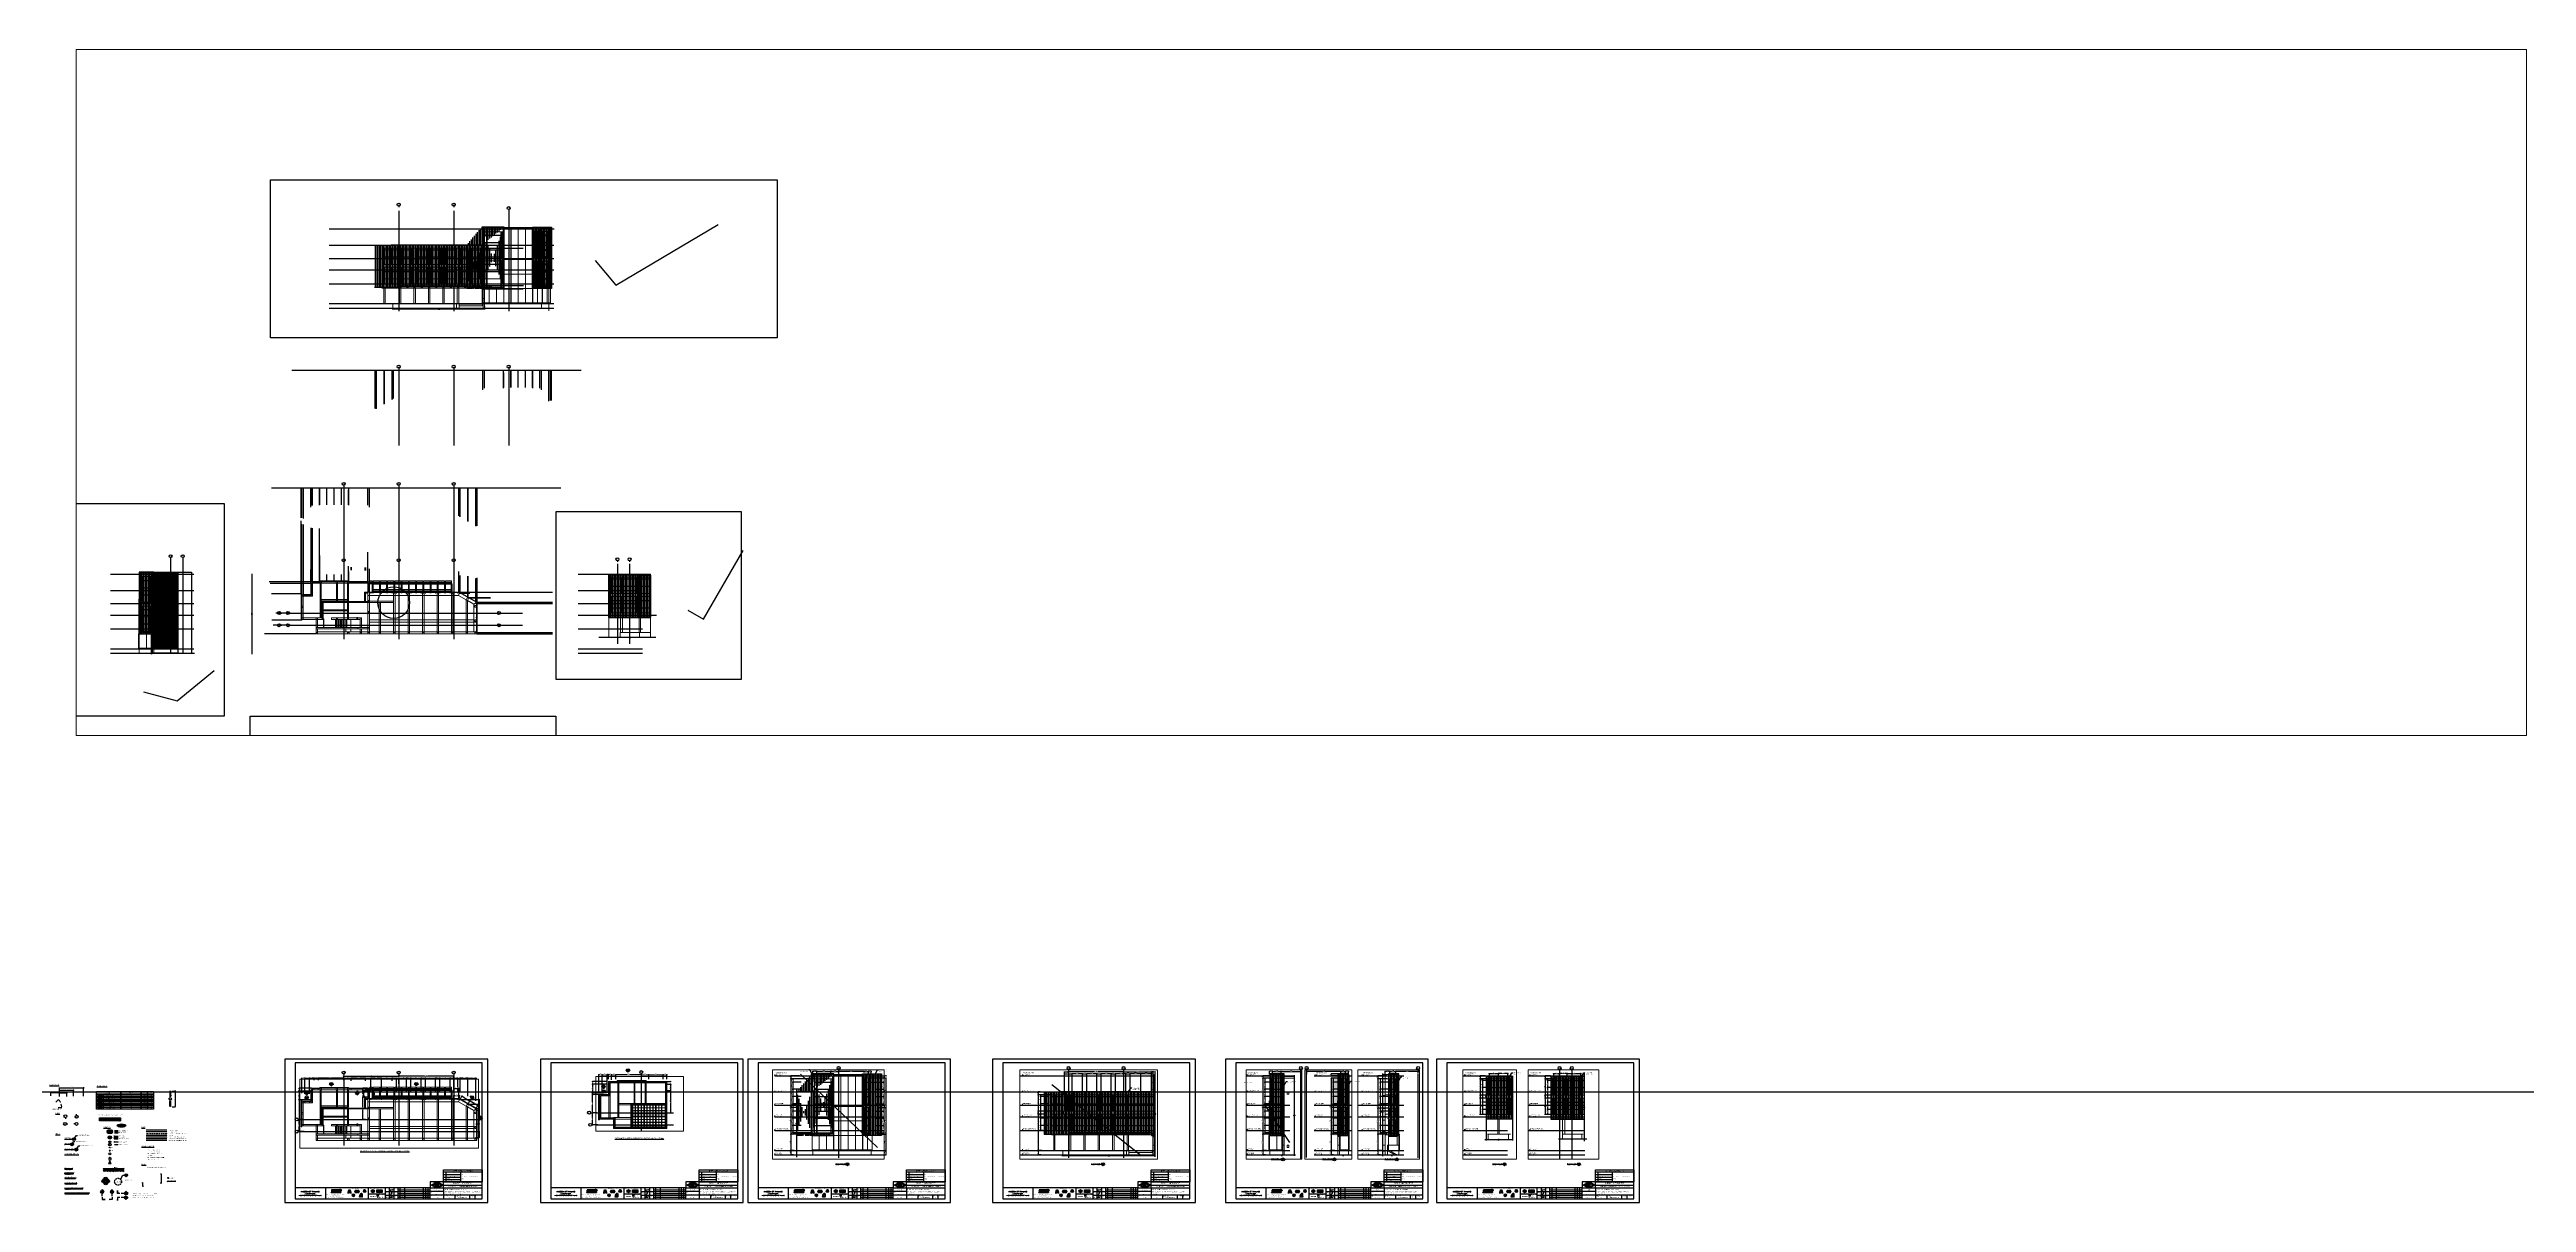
# Paper-space layout 'ALL' of a CAD drawing. Header units: millimetres. Extents: x -975 to 9292, y 0 to 4780.
# The model-space entities are those that its viewports show. They can reach past a viewport. Long polylines and large blocks are cut down to what shows.
import ezdxf
from ezdxf.enums import TextEntityAlignment as Align

# ---------------------------------------------------------------- set-up
doc = ezdxf.new("R2010")
doc.units = ezdxf.units.MM
for name, pattern in [('CENTER', [50.8, 31.75, -6.35, 6.35, -6.35]), ('HIDDEN', [0.375, 0.25, -0.125]), ('XKITLINE00', [0]), ('XKITLINE02', [4, 2, -2])]:
    doc.linetypes.add(name, pattern=pattern)
for name, color, linetype in [('3', 7, 'Continuous'), ('ARROW', 7, 'Continuous'), ('Center Line', 7, 'CENTER'), ('CVA-E2-P-OR00-TBKA1D$0$CVA-E2-P-OR00-TBKA1$0$CVA010-FRAME-LINE_2', 7, 'Continuous'), ('CVA-E2-P-OR00-TBKA1D$0$CVA-E2-P-OR00-TBKA1$0$CVA010-FRAME-LOGO', 7, 'Continuous'), ('CVA-E2-P-OR00-TBKA1D$0$CVA-E2-P-OR00-TBKA1$0$CVT010-FRAME-LINE_1', 7, 'Continuous'), ('CVA-E2-P-OR00-TBKA1D$0$CVA-E2-P-OR00-TBKA1$0$CVT010-FRAME-LINE_10', 7, 'Continuous'), ('CVA-E2-P-OR00-TBKA1D$0$CVA-E2-P-OR00-TBKA1$0$CVT010-FRAME-LINE_2', 7, 'Continuous'), ('CVA-E2-P-OR00-TBKA1D$0$CVA-E2-P-OR00-TBKA1$0$CVT010-FRAME-LINE_3', 7, 'Continuous'), ('CVA-E2-P-OR00-TBKA1D$0$CVA-E2-P-OR00-TBKA1$0$CVT010-FRAME-LINE_7', 7, 'Continuous'), ('CVA-E2-P-OR00-TBKA1D$0$CVA-E2-P-OR00-TBKA1$0$CVT010-FRAME-LOGO', 7, 'Continuous'), ('CVA-E2-P-OR00-TBKA1D$0$CVA-E2-P-OR00-TBKA1$0$CVT010-FRAME-TEXT_4', 7, 'Continuous'), ('CVA-E2-P-OR00-TBKA1D$0$CVA-E2-P-OR00-TBKA1$0$CVT010-FRAME-TEXT_8', 7, 'Continuous'), ('CVA-E2-P-OR00-TBKA1D$0$CVA-E2-P-OR00-TBKA1$0$PSTEXT', 7, 'Continuous'), ('CVA-E2-P-OR00-TBKA1D$0$CVA-E2-P-OR00-TBKA1$0$Xref-Title Block$0$7', 7, 'Continuous'), ('CVA010-FRAME-LINE_5', 7, 'Continuous'), ('CVT010-FRAME-LINE_2', 7, 'Continuous'), ('CVT010-FRAME-LINE_3', 7, 'Continuous'), ('CVT040_T', 7, 'Continuous'), ('DIM', 7, 'Continuous'), ('FRAME', 7, 'Continuous'), ('HATCH', 7, 'Continuous'), ('HIDDEN LINE', 7, 'HIDDEN'), ('KEY-ML', 7, 'Continuous'), ('MATCH LINE', 7, 'CENTER'), ('PSTEXT', 7, 'Continuous'), ('S-DIM', 7, 'Continuous'), ('signature', 7, 'Continuous'), ('Stan-Dim', 7, 'Continuous'), ('Stan-Hatch', 7, 'Continuous'), ('STRUCTURE', 7, 'Continuous'), ('TEXT', 7, 'Continuous')]:
    doc.layers.add(name, color=color, linetype=linetype)
doc.layers.add('Bolt', color=7, linetype='Continuous', lineweight=0)
doc.layers.add('Part', color=7, linetype='Continuous', lineweight=0)
doc.styles.add('100', font='romans.shx', dxfattribs={"height": 2.4})
doc.styles.add('Angsana', font='angsana.shx', dxfattribs={"width": 0.8})
doc.styles.add('ARIAL', font='arial.ttf')
doc.styles.add('ARIAL-PP19', font='arial.ttf')
doc.styles.add('CKST2.4', font='romans.shx', dxfattribs={"width": 0.8, "height": 2.4})
doc.styles.add('CVA-E2-P-OR00-TBKA1D$0$Arial', font='arial.ttf')
doc.styles.add('CVA-E2-P-OR00-TBKA1D$0$CVA-E2-P-OR00-TBKA1$0$A1-TITLE$0$ROMANT', font='romant.shx')
doc.styles.add('CVA-E2-P-OR00-TBKA1D$0$CVA-E2-P-OR00-TBKA1$0$Cordia2', font='cordia2.shx')
doc.styles.add('CVA-E2-P-OR00-TBKA1D$0$CVA-E2-P-OR00-TBKA1$0$TITLE1', font='tahoma.ttf')
doc.styles.add('p60', font='romans.shx', dxfattribs={"height": 1.5})
doc.styles.add('p80', font='romans.shx', dxfattribs={"height": 1.8})
doc.styles.add('ROMANS', font='arial.ttf', dxfattribs={"width": 0.85})
doc.styles.add('STYLE-STANDARD', font='SIMPLEX.SHX')
doc.dimstyles.new('Dim-Cen', dxfattribs={"dimtxt": 3, "dimasz": 1, "dimexe": 0, "dimexo": 2.5, "dimgap": 1.5, "dimtad": 1, "dimdec": 0, "dimzin": 1, "dimdsep": 46, "dimtxsty": 'ROMANS', "dimblk": 'CEN1', "dimcen": 0.09, "dimclrd": 7, "dimclre": 7, "dimclrt": 7, "dimadec": 0, "dimazin": 0, "dimtfac": 1, "dimtdec": 0, "dimtofl": 0, "dimtmove": 2, "dimatfit": 3, "dimfxl": 1, "dimtfill": 1, "dimtfillclr": 256, "dimtolj": 1, "dimtzin": 0, "dimarcsym": 0})
doc.dimstyles.new('Dim-Cen-End', dxfattribs={"dimtxt": 3, "dimasz": 1, "dimexe": 0, "dimexo": 1, "dimgap": 1, "dimtad": 1, "dimdec": 0, "dimzin": 1, "dimdsep": 46, "dimtxsty": 'ARIAL-PP19', "dimblk1": 'CEN1', "dimblk2": 'END', "dimsah": 1, "dimcen": 0.09, "dimclrd": 7, "dimclre": 7, "dimclrt": 7, "dimadec": 0, "dimazin": 0, "dimtfac": 1, "dimtdec": 0, "dimtofl": 0, "dimtmove": 2, "dimatfit": 3, "dimfxl": 1, "dimtfill": 1, "dimtfillclr": 256, "dimtolj": 1, "dimtzin": 0, "dimarcsym": 1})
doc.dimstyles.new('Dim-End', dxfattribs={"dimtxt": 3, "dimasz": 1, "dimexe": 0, "dimexo": 2.5, "dimgap": 1.5, "dimtad": 1, "dimdec": 0, "dimzin": 1, "dimdsep": 46, "dimtxsty": 'ROMANS', "dimblk": 'END', "dimcen": 0.09, "dimclrd": 7, "dimclre": 7, "dimclrt": 7, "dimadec": 0, "dimazin": 0, "dimtfac": 1, "dimtdec": 0, "dimtofl": 0, "dimtmove": 2, "dimatfit": 3, "dimfxl": 1, "dimtfill": 1, "dimtfillclr": 256, "dimtolj": 1, "dimtzin": 0, "dimarcsym": 0})
doc.dimstyles.new('PEEA 50', dxfattribs={"dimtxt": 1.5, "dimasz": 0.75, "dimexe": 1, "dimexo": 1, "dimgap": 0.5, "dimtad": 1, "dimtoh": 1, "dimdec": 0, "dimlfac": 50, "dimzin": 0, "dimdsep": 46, "dimtxsty": 'p60', "dimblk1": 'ARROW', "dimblk2": 'ARROW', "dimsah": 1, "dimcen": 0, "dimclrd": 7, "dimclre": 7, "dimclrt": 7, "dimadec": 0, "dimazin": 0, "dimtfac": 1, "dimtdec": 0, "dimtofl": 0, "dimtmove": 2, "dimatfit": 3, "dimldrblk": 'ARROW', "dimfxl": 1, "dimtolj": 1, "dimtzin": 0, "dimarcsym": 0})
pattern_1 = [(45, (0, -24.561142), (-0.0176776695, 0.0176776695), [])]
pattern_2 = [(90, (88449.85, 0), (-317.5, 0), [])]
pattern_3 = [(0, (0, 0), (0, 6.985), [5.08, -1.905]), (90, (0, 0), (-6.985, 4e-16), [5.08, -1.905])]

# ---------------------------------------------------------------- blocks, each defined once
blk = doc.blocks.new('CVA-E2-P-OR00-TBKA1D$0$CVA-E2-P-OR00-TBKA1$0$AECOM')
at = {"layer": 'CVA-E2-P-OR00-TBKA1D$0$CVA-E2-P-OR00-TBKA1$0$CVA010-FRAME-LOGO', "extrusion": (0, 0, -1)}
h = blk.add_hatch(color=7, dxfattribs=at)
h.paths.add_polyline_path([(13, -4), (15, 4), (17, 4), (21, -4), (19, -4), (18, -2), (16, -2), (15, -4)])
h.paths.add_polyline_path([(16, 0), (17, 2), (18, 0)], flags=16)
at = {"layer": 'CVA-E2-P-OR00-TBKA1D$0$CVA-E2-P-OR00-TBKA1$0$CVA010-FRAME-LOGO'}
blk.add_hatch(color=7, dxfattribs=at).paths.add_polyline_path([(-13, -1), (-13, 1), (-8, 1), (-8, -1)])
h = blk.add_hatch(color=7, dxfattribs=at)
edge = h.paths.add_edge_path()
edge.add_line((-1, -4), (-1, -2))
edge.add_spline(control_points=[(-1, -2), (-2, -2), (-3, -2), (-3, -2), (-4, -2), (-5, -1), (-5, 0), (-5, 2), (-4, 3), (-3, 3), (-2, 3), (-1, 2), (-1, 2)], knot_values=[0, 0, 0, 0, 0.25, 0.25, 0.25, 0.5, 0.5, 0.5, 0.75, 0.75, 0.75, 1, 1, 1, 1], degree=3, periodic=0)
edge.add_line((-1, 2), (0, 4))
edge.add_spline(control_points=[(0, 4), (-1, 4), (-2, 4), (-3, 4), (-5, 4), (-7, 3), (-7, 0), (-7, -2), (-6, -4), (-3, -4), (-3, -4), (-2, -4), (-1, -4)], knot_values=[0, 0, 0, 0, 0.25, 0.25, 0.25, 0.5, 0.5, 0.5, 0.75, 0.75, 0.75, 1, 1, 1, 1], degree=3, periodic=0)
h = blk.add_hatch(color=7, dxfattribs=at)
edge = h.paths.add_edge_path()
edge.add_spline(control_points=[(7, 0), (7, 3), (6, 4), (4, 4)], knot_values=[0, 0, 0, 0, 1, 1, 1, 1], degree=3, periodic=0)
edge.add_spline(control_points=[(4, 4), (1, 5), (-1, 3), (-1, 0)], knot_values=[0, 0, 0, 0, 1, 1, 1, 1], degree=3, periodic=0)
edge.add_spline(control_points=[(-1, 0), (-1, -2), (0, -4), (2, -4)], knot_values=[0, 0, 0, 0, 1, 1, 1, 1], degree=3, periodic=0)
edge.add_spline(control_points=[(2, -4), (5, -4), (7, -2), (7, 0)], knot_values=[0, 0, 0, 0, 1, 1, 1, 1], degree=3, periodic=0)
edge = h.paths.add_edge_path(flags=16)
edge.add_spline(control_points=[(5, 0), (5, -1), (4, -2), (2, -2), (1, -2), (1, -1), (1, 1), (2, 2), (3, 3), (4, 3), (5, 2), (5, 1), (5, 0)], knot_values=[0, 0, 0, 0, 0.25, 0.25, 0.25, 0.5, 0.5, 0.5, 0.75, 0.75, 0.75, 1, 1, 1, 1], degree=3, periodic=0)
at = {"layer": 'CVA-E2-P-OR00-TBKA1D$0$CVA-E2-P-OR00-TBKA1$0$CVA010-FRAME-LOGO', "extrusion": (0, 0, -1)}
blk.add_hatch(color=7, dxfattribs=at).paths.add_polyline_path([(-16, -4), (-16, 4), (-14, 4), (-11, 0), (-11, 4), (-9, 4), (-6, -4), (-8, -4), (-10, 1), (-10, -4), (-11, -4), (-14, 1), (-14, -4)])
at = {"layer": 'CVA-E2-P-OR00-TBKA1D$0$CVA-E2-P-OR00-TBKA1$0$CVA010-FRAME-LOGO', "color": 7}
for points in [[(-12, 2), (-7, 2), (-12, 4), (-6, 4)], [(-13, -4), (-8, -4), (-13, -2), (-7, -2)]]:
    blk.add_solid(points, dxfattribs=at)
blk = doc.blocks.new('CVA-E2-P-OR00-TBKA1D$0$CVA-E2-P-OR00-TBKA1$0$A$C4CF5538A')
at = {"linetype": 'Continuous', "lineweight": 0}
h = blk.add_hatch(color=7, dxfattribs=at)
h.paths.add_polyline_path([(-7, 4, 0.414214), (-8, 3), (-8, -3, 0.414214), (-7, -4), (-1, -4, 0.414214), (0, -3), (0, 3, 0.414214), (-1, 4)])
h.paths.add_polyline_path([(-4, 2), (-4, 0), (-5, 0)], flags=16)
h.paths.add_polyline_path([(-3, 3), (-1, 3), (-2, 1)], flags=16)
h.paths.add_polyline_path([(-7, 2), (-6, 0), (-7, 0)], flags=16)
h.paths.add_polyline_path([(-4, 2), (-3, 0), (-4, 0)], flags=16)
h.paths.add_polyline_path([(-5, 0), (-4, 0), (-4, -2)], flags=16)
h.paths.add_polyline_path([(-6, 0), (-7, -2), (-7, 0)], flags=16)
h.paths.add_polyline_path([(-4, 0), (-3, 0), (-4, -2)], flags=16)
h.paths.add_polyline_path([(-6, -1), (-5, -3), (-7, -3)], flags=16)
h.paths.add_polyline_path([(-1, 2), (-1, 0), (-2, 0)], flags=16)
h.paths.add_polyline_path([(-2, 0), (-1, 0), (-1, -2)], flags=16)
h.paths.add_polyline_path([(-2, -1), (-1, -3), (-3, -3)], flags=16)
h.paths.add_polyline_path([(-5, 3), (-7, 3), (-6, 1)], flags=16)
at = {"color": 7, "linetype": 'Continuous', "lineweight": 0}
blk.add_lwpolyline([(-7, 4), (-1, 4, -0.414214), (0, 3), (0, -3, -0.414214), (-1, -4), (-7, -4, -0.414214), (-8, -3), (-8, 3, -0.414214)], format="xyb", close=True, dxfattribs=at)
for points in [[(-6, 1), (-5, 3), (-7, 3)], [(-7, 0), (-6, 0), (-7, 2)], [(-4, 2), (-5, 0), (-4, 0)], [(-4, 2), (-3, 0), (-4, 0)], [(-2, 1), (-3, 3), (-1, 3)], [(-1, 0), (-2, 0), (-1, 2)], [(-7, 0), (-6, 0), (-7, -2)], [(-6, -1), (-5, -3), (-7, -3)], [(-4, -2), (-5, 0), (-4, 0)], [(-4, -2), (-3, 0), (-4, 0)], [(-2, -1), (-3, -3), (-1, -3)], [(-1, 0), (-2, 0), (-1, -2)]]:
    blk.add_lwpolyline(points, close=True, dxfattribs=at)
at = {"layer": 'CVA-E2-P-OR00-TBKA1D$0$CVA-E2-P-OR00-TBKA1$0$CVA010-FRAME-LINE_2', "color": 7, "style": 'CVA-E2-P-OR00-TBKA1D$0$CVA-E2-P-OR00-TBKA1$0$TITLE1'}
for s, p in [('TEAM Consulting Engineering', (2, 1)), ('and Management Co.,Ltd.', (2, -2))]:
    blk.add_text(s, height=1.5, dxfattribs=at).set_placement(p)
blk = doc.blocks.new('CVA-E2-P-OR00-TBKA1D$0$CVA-E2-P-OR00-TBKA1$0$Maa')
at = {"layer": 'CVA-E2-P-OR00-TBKA1D$0$CVA-E2-P-OR00-TBKA1$0$PSTEXT'}
h = blk.add_hatch(color=7, dxfattribs=at)
h.paths.add_polyline_path([(-4, 0, -0.323021), (-3.9, 0.2), (-3.6, 0.2, 0.333691), (-3.3, 0.4), (-2.3, 3.6, 0.272453), (-2.6, 4.7), (-1.2, 4.7), (-0.8, 4.1), (0, 6.6), (0.8, 4.1), (1.2, 4.7), (2.6, 4.7, 0.27553), (2.3, 3.6), (3.3, 0.4, 0.448404), (3.7, 0.2, -0.474796), (4, 0), (0.7, 0, -0.266623), (0.8, 0.2), (1.3, 0.2), (0.6, 2.5), (0.3, 2.1), (0.3, 1.3), (0, 1.3), (-0.3, 1.3), (-0.3, 2.1), (-0.6, 2.5), (-1.3, 0.2), (-0.8, 0.2), (-0.7, 0)])
h.paths.add_polyline_path([(0, 4.3), (0.3, 3.3), (0, 2.7), (-0.3, 3.3)], flags=16)
h.paths.add_polyline_path([(1.5, 4), (2.7, 0.2), (2.3, 0.2, -0.288454), (2, 0.4), (1.1, 3.3)], flags=16)
h.paths.add_polyline_path([(-1.1, 3.3), (-2, 0.5, -0.36379), (-2.3, 0.2), (-2.7, 0.2), (-1.5, 4)], flags=16)
at = {"layer": 'CVA-E2-P-OR00-TBKA1D$0$CVA-E2-P-OR00-TBKA1$0$PSTEXT', "color": 7}
for points in [[(0, 6.6), (-0.8, 4.1), (-1.2, 4.7), (-2.6, 4.7, -0.27553), (-2.3, 3.6), (-3.3, 0.4, -0.323082), (-3.6, 0.2), (-3.9, 0.2, 0.323021), (-4, 0), (-0.7, 0, 0.266623), (-0.8, 0.2), (-1.3, 0.2), (-0.6, 2.5), (-0.3, 2.1), (-0.3, 1.3), (0, 1.3), (0.3, 1.3), (0.3, 2.1), (0.6, 2.5), (1.3, 0.2), (0.8, 0.2, 0.266623), (0.7, 0), (4, 0, 0.323021), (3.9, 0.2), (3.6, 0.2, -0.323082), (3.3, 0.4), (2.3, 3.6, -0.27553), (2.6, 4.7), (1.2, 4.7), (0.8, 4.1), (0, 6.6)], [(-1.1, 3.3), (-2, 0.4, -0.288454), (-2.3, 0.2), (-2.7, 0.2), (-1.5, 4), (-1.1, 3.3)], [(1.5, 4), (2.7, 0.2), (2.3, 0.2, -0.288454), (2, 0.4), (1.1, 3.3), (1.5, 4)]]:
    blk.add_lwpolyline(points, format="xyb", close=True, dxfattribs=at)
blk.add_lwpolyline([(0.3, 3.3), (0, 2.7), (-0.3, 3.3), (0, 4.3), (0.3, 3.3)], close=True, dxfattribs=at)
blk = doc.blocks.new('CVA-E2-P-OR00-TBKA1$0$A$C6A3C1ABC')
h = blk.add_hatch(color=7)
h.dxf.hatch_style = 1
h.paths.add_polyline_path([(-67, 66), (-67, 0), (67, 0), (67, 66)])
h.paths.add_polyline_path([(0, 64), (64, 33), (0, 2), (-64, 33)], flags=16)
h.paths.add_polyline_path([(-32, 39), (-33, 39), (-33, 39), (-34, 39), (-34, 39), (-34, 39), (-34, 37), (-32, 37)], flags=0)
h = blk.add_hatch(color=7)
h.dxf.hatch_style = 1
h.paths.add_polyline_path([(0, 61), (-57, 33), (0, 6), (57, 33)])
h.paths.add_polyline_path([(5, 42), (6, 42), (8, 41), (8, 40), (8, 40), (9, 40), (9, 39), (9, 38), (9, 38), (9, 37), (9, 35), (4, 35), (4, 39, 1), (2, 39), (2, 29, 1), (4, 29), (4, 32), (9, 32), (9, 31), (9, 30), (9, 29), (9, 29), (9, 28), (8, 28), (8, 27), (8, 27), (6, 26), (5, 26), (4, 25), (2, 25), (1, 25), (0, 26), (-1, 26), (-2, 26), (-2, 27), (-3, 27), (-3, 28), (-3, 29), (-3, 30), (-3, 38), (-3, 39), (-3, 40), (-3, 40), (-2, 41), (-2, 41), (-1, 42), (0, 42), (1, 42), (2, 42), (4, 42)], flags=16)
h.paths.add_polyline_path([(12, 41), (13, 42), (14, 42), (15, 42), (16, 42), (18, 42), (19, 42), (20, 42), (21, 42), (21, 41), (22, 41), (22, 40), (23, 40), (23, 39), (23, 38), (23, 30), (23, 29), (23, 28), (22, 27), (22, 27), (21, 26), (21, 26), (20, 26), (19, 25), (18, 25), (16, 25), (15, 25), (14, 26), (13, 26), (12, 26), (12, 27), (11, 27), (11, 28), (11, 29), (11, 30), (11, 38), (11, 39), (11, 40), (11, 40), (12, 41)], flags=16)
h.paths.add_polyline_path([(18, 39), (18, 29, -1), (16, 29), (16, 39, -1)], flags=0)
h.paths.add_polyline_path([(-5, 42), (-5, 39), (-8, 39), (-8, 36), (-5, 36), (-5, 32), (-8, 32), (-8, 29), (-5, 29), (-5, 25), (-14, 25), (-14, 42)], flags=16)
h.paths.add_polyline_path([(25, 42), (29, 42), (32, 35), (32, 42), (36, 42), (36, 25), (32, 25), (29, 33), (29, 25), (25, 25)], flags=16)
h.paths.add_polyline_path([(-15, 42), (-15, 39), (-18, 39), (-18, 25), (-23, 25), (-23, 39), (-26, 39), (-26, 42)], flags=16)
h.paths.add_polyline_path([(-27, 39), (-27, 37), (-32, 37), (-32, 39), (-33, 39), (-33, 39), (-34, 39), (-34, 39), (-34, 39), (-34, 37), (-34, 37), (-33, 37), (-33, 36), (-32, 36), (-31, 35), (-30, 35), (-29, 34), (-28, 33), (-28, 33), (-27, 32), (-27, 31), (-27, 29), (-27, 28), (-28, 27), (-28, 27), (-29, 26), (-29, 26), (-30, 25), (-31, 25), (-34, 25), (-35, 25), (-36, 26), (-37, 26), (-37, 26), (-38, 27), (-38, 27), (-38, 28), (-39, 28), (-39, 32), (-34, 32), (-34, 29), (-34, 29), (-34, 28), (-33, 28), (-33, 28), (-32, 28), (-32, 29), (-32, 29), (-32, 31), (-32, 31), (-32, 31), (-33, 31), (-33, 32), (-34, 32), (-34, 32), (-35, 33), (-36, 33), (-37, 34), (-38, 34), (-38, 35), (-39, 35), (-39, 36), (-39, 36), (-39, 39), (-39, 39), (-39, 40), (-38, 41), (-38, 41), (-37, 42), (-36, 42), (-36, 42), (-35, 42), (-32, 42), (-31, 42), (-30, 42), (-30, 42), (-29, 41), (-28, 41), (-28, 40), (-27, 39)], flags=16)
h = blk.add_hatch(color=7)
h.dxf.hatch_style = 1
h.paths.add_polyline_path([(18, 39, 1), (16, 39), (16, 29, 1), (18, 29)])
at = {"color": 7}
for p, q in [((0, 64), (-64, 33)), ((0, 2), (-64, 33)), ((0, 61), (-57, 33)), ((0, 6), (-57, 33)), ((0, 64), (64, 33)), ((0, 61), (57, 33)), ((0, 2), (64, 33)), ((0, 6), (57, 33)), ((18, 29), (18, 39))]:
    blk.add_line(p, q, dxfattribs=at)
for points in [[(-67, 66), (67, 66), (67, 0), (-67, 0)], [(-27, 39), (-27, 37), (-32, 37), (-32, 39), (-33, 39), (-33, 39), (-34, 39), (-34, 39), (-34, 39), (-34, 37), (-34, 37), (-33, 37), (-33, 36), (-32, 36), (-31, 35), (-30, 35), (-29, 34), (-28, 33), (-28, 33), (-27, 32), (-27, 31), (-27, 29), (-27, 28), (-28, 27), (-28, 27), (-29, 26), (-29, 26), (-30, 25), (-31, 25), (-34, 25), (-35, 25), (-36, 26), (-37, 26), (-37, 26), (-38, 27), (-38, 27), (-38, 28), (-39, 28), (-39, 32), (-34, 32), (-34, 29), (-34, 29), (-34, 28), (-33, 28), (-33, 28), (-32, 28), (-32, 29), (-32, 29), (-32, 31), (-32, 31), (-32, 31), (-33, 31), (-33, 32), (-34, 32), (-34, 32), (-35, 33), (-36, 33), (-37, 34), (-38, 34), (-38, 35), (-39, 35), (-39, 36), (-39, 36), (-39, 39), (-39, 39), (-39, 40), (-38, 41), (-38, 41), (-37, 42), (-36, 42), (-36, 42), (-35, 42), (-32, 42), (-31, 42), (-30, 42), (-30, 42), (-29, 41), (-28, 41), (-28, 40), (-27, 39)], [(-26, 42), (-26, 39), (-23, 39), (-23, 25), (-18, 25), (-18, 39), (-15, 39), (-15, 42)], [(-5, 42), (-14, 42), (-14, 25), (-5, 25), (-5, 29), (-8, 29), (-8, 32), (-5, 32), (-5, 36), (-8, 36), (-8, 39), (-5, 39)], [(16, 42), (18, 42), (19, 42), (20, 42), (21, 42), (21, 41), (22, 41), (22, 40), (23, 40), (23, 39), (23, 38), (23, 30), (23, 29), (23, 28), (22, 27), (22, 27), (21, 26), (21, 26), (20, 26), (19, 25), (18, 25), (16, 25), (15, 25), (14, 26), (13, 26), (12, 26), (12, 27), (11, 27), (11, 28), (11, 29), (11, 30), (11, 38), (11, 39), (11, 40), (11, 40), (12, 41), (12, 41), (13, 42), (14, 42), (15, 42)], [(25, 42), (29, 42), (32, 35), (32, 42), (36, 42), (36, 25), (32, 25), (29, 33), (29, 25), (25, 25)]]:
    blk.add_lwpolyline(points, close=True, dxfattribs=at)
for points in [[(-3, 38), (-3, 39), (-3, 40), (-3, 40), (-2, 41), (-2, 41), (-1, 42), (0, 42), (1, 42), (2, 42), (4, 42), (5, 42), (6, 42), (8, 41), (8, 40), (8, 40), (9, 40), (9, 39), (9, 38), (9, 38), (9, 37), (9, 35), (4, 35), (4, 39, 1), (2, 39), (2, 29, 1), (4, 29), (4, 32), (9, 32), (9, 31), (9, 30), (9, 29), (9, 29), (9, 28), (8, 28), (8, 27), (8, 27), (6, 26), (5, 26), (4, 25), (2, 25), (1, 25), (0, 26), (-1, 26), (-2, 26), (-2, 27), (-3, 27), (-3, 28), (-3, 29), (-3, 30)], [(18, 39), (18, 29, -1), (16, 29), (16, 39, -1)]]:
    blk.add_lwpolyline(points, format="xyb", close=True, dxfattribs=at)
blk = doc.blocks.new('T-SEA')
at = {"layer": 'PSTEXT'}
for points in [[(9.5, 12.7), (9.7, 12.8), (9.9, 12.9), (10.1, 13), (10.4, 13.1), (10.8, 13.2), (11.1, 13.3), (11.6, 13.5), (12.1, 13.6), (11.8, 13.6), (11.5, 13.6), (11.2, 13.5), (10.9, 13.5), (10.7, 13.4), (10.5, 13.4), (10.3, 13.4), (10.1, 13.3), (9.9, 13.3), (9.8, 13.2), (9.6, 13.2), (9.5, 13.1), (9.3, 13.1), (9.2, 13), (9, 13), (8.9, 12.9), (8.8, 12.9), (8.6, 12.8), (8.5, 12.8), (8.4, 12.7), (8.2, 12.6), (8.1, 12.6), (8, 12.5), (7.9, 12.4), (7.7, 12.4), (7.6, 12.3), (7.5, 12.2), (7.4, 12.1), (7.3, 12.1), (7.2, 12), (7.1, 11.9), (7, 11.8), (6.9, 11.7), (6.7, 11.6), (6.6, 11.5), (6.5, 11.4), (6.4, 11.3), (6.3, 11.2), (6.2, 11.1), (6, 11), (5.9, 10.9), (5.8, 10.8), (5.7, 10.7), (5.5, 10.6), (5.4, 10.5), (5.3, 10.4), (5.2, 10.2), (5.1, 10.1), (5, 10), (4.9, 9.9), (4.8, 9.8), (4.7, 9.7), (4.6, 9.6), (4.5, 9.5), (4.4, 9.4), (4.3, 9.3), (4.3, 9.2), (4.2, 9.1), (4.1, 9), (4, 8.8), (3.9, 8.7), (3.8, 8.6), (3.8, 8.5), (3.7, 8.3), (3.6, 8.2), (3.5, 8.1), (3.5, 8), (3.4, 7.9), (3.3, 7.7), (3.2, 7.6), (3.2, 7.5), (3.1, 7.4), (3, 7.2), (3, 7.1), (2.9, 7), (2.9, 6.8), (2.8, 6.7), (2.7, 6.5), (2.7, 6.4), (2.6, 6.2), (2.6, 6), (2.5, 5.9), (2.4, 5.7), (2.4, 5.5), (2.3, 5.2), (2.3, 5), (2.2, 4.8), (2.1, 4.5), (3.3, 4.5), (3.4, 4.5), (3.4, 4.6), (3.4, 4.8), (3.5, 5), (3.5, 5.2), (3.6, 5.4), (3.6, 5.6), (3.7, 5.9), (3.8, 6.1), (3.8, 6.3), (3.9, 6.4), (3.9, 6.6), (4, 6.8), (4.1, 6.9), (4.1, 7.1), (4.2, 7.2), (4.3, 7.4), (4.3, 7.5), (4.4, 7.7), (4.5, 7.8), (4.5, 8), (4.6, 8.1), (4.7, 8.3), (4.8, 8.4), (4.8, 8.6), (4.9, 8.7), (5, 8.8), (5.1, 9), (5.2, 9.1), (5.3, 9.2), (5.4, 9.4), (5.5, 9.6), (5.7, 9.7), (5.8, 9.9), (6, 10.1), (6.1, 10.3), (6.3, 10.4), (6.5, 10.6), (6.6, 10.8), (6.8, 10.9), (7, 11.1), (7.1, 11.3), (7.3, 11.4), (7.5, 11.5), (7.6, 11.6), (7.8, 11.8), (7.9, 11.9), (8.1, 12), (8.3, 12.1), (8.4, 12.2), (8.6, 12.3), (8.8, 12.4), (8.9, 12.4), (9.1, 12.5), (9.3, 12.6)], [(9.2, 11.1), (9.5, 11.2), (9.7, 11.4), (10, 11.6), (10.4, 11.8), (10.8, 12), (11.3, 12.2), (11, 12.1), (10.8, 12.1), (10.5, 12), (10.2, 11.9), (10, 11.8), (9.7, 11.7), (9.5, 11.6), (9.3, 11.5), (9.1, 11.4), (8.9, 11.3), (8.7, 11.2), (8.6, 11.1), (8.4, 11), (8.2, 10.9), (8.1, 10.8), (7.9, 10.7), (7.7, 10.5), (7.6, 10.4), (7.4, 10.2), (7.2, 10.1), (7.1, 9.9), (6.9, 9.7), (6.7, 9.6), (6.6, 9.4), (6.5, 9.3), (6.3, 9.1), (6.2, 9), (6.1, 8.9), (6, 8.7), (5.9, 8.6), (5.9, 8.5), (5.8, 8.4), (5.7, 8.2), (5.6, 8.1), (5.5, 8), (5.4, 7.8), (5.3, 7.7), (5.2, 7.5), (5.1, 7.4), (5, 7.2), (4.9, 7), (4.8, 6.9), (4.8, 6.7), (4.7, 6.6), (4.6, 6.4), (4.5, 6.2), (4.4, 6.1), (4.3, 5.9), (4.3, 5.7), (4.2, 5.5), (4.2, 5.4), (4.1, 5.2), (4, 5), (4, 4.9), (4, 4.7), (3.9, 4.6), (3.9, 4.4), (3.9, 4.2), (3.8, 4.1), (3.8, 3.9), (3.8, 3.8), (3.8, 3.6), (3.8, 3.5), (3.8, 3.3), (4.8, 3.3), (4.8, 3.4), (4.8, 3.4), (4.8, 3.4), (4.8, 3.5), (4.8, 3.6), (4.8, 3.7), (4.8, 3.8), (4.9, 3.9), (4.9, 4), (4.9, 4.2), (4.9, 4.3), (5, 4.5), (5, 4.7), (5.1, 4.9), (5.1, 5.1), (5.2, 5.3), (5.2, 5.4), (5.3, 5.6), (5.3, 5.8), (5.4, 6), (5.5, 6.2), (5.5, 6.4), (5.6, 6.5), (5.7, 6.7), (5.7, 6.9), (5.8, 7), (5.9, 7.2), (5.9, 7.3), (6, 7.5), (6.1, 7.7), (6.2, 7.8), (6.3, 8), (6.4, 8.2), (6.5, 8.4), (6.6, 8.5), (6.8, 8.7), (6.9, 8.9), (7.1, 9.1), (7.2, 9.3), (7.4, 9.5), (7.5, 9.6), (7.7, 9.8), (7.9, 10), (8, 10.1), (8.2, 10.3), (8.4, 10.5), (8.6, 10.6), (8.8, 10.8), (9, 10.9)], [(7.7, 7.3), (7.8, 7.5), (7.9, 7.6), (8, 7.8), (8.2, 7.9), (8.3, 8.1), (8.4, 8.2), (8.5, 8.3), (8.6, 8.5), (8.7, 8.6), (8.8, 8.7), (8.9, 8.8), (9, 8.9), (9.1, 9), (9.2, 9.2), (9.3, 9.3), (9.5, 9.4), (9.6, 9.5), (9.8, 9.7), (10, 9.8), (10.2, 10), (10.5, 10.1), (10.7, 10.3), (11.1, 10.5), (11.4, 10.6), (11.2, 10.6), (11, 10.5), (10.8, 10.5), (10.5, 10.4), (10.3, 10.3), (10.2, 10.2), (10, 10.1), (9.8, 10), (9.6, 9.9), (9.4, 9.8), (9.3, 9.7), (9.1, 9.6), (9, 9.5), (8.8, 9.4), (8.7, 9.3), (8.5, 9.2), (8.4, 9.1), (8.3, 8.9), (8.1, 8.8), (8, 8.7), (7.9, 8.6), (7.8, 8.4), (7.7, 8.3), (7.6, 8.2), (7.5, 8), (7.4, 7.9), (7.3, 7.7), (7.2, 7.6), (7.1, 7.4), (7, 7.2), (6.9, 7.1), (6.8, 6.9), (6.7, 6.8), (6.6, 6.6), (6.5, 6.4), (6.4, 6.3), (6.3, 6.1), (6.3, 5.9), (6.2, 5.8), (6.1, 5.6), (6, 5.4), (6, 5.3), (5.9, 5.1), (5.9, 4.9), (5.8, 4.7), (5.8, 4.5), (5.7, 4.3), (5.7, 4), (5.6, 3.8), (5.6, 3.6), (5.5, 3.4), (5.5, 3.1), (5.4, 2.9), (5.4, 2.7), (5.4, 2.5), (5.4, 2.3), (12.9, 2.3), (12.9, 13.6), (12.5, 13.6), (12.5, 2.8), (6.4, 2.8), (6.4, 3.1), (6.4, 3.3), (6.4, 3.5), (6.5, 3.8), (6.5, 4), (6.5, 4.2), (6.6, 4.5), (6.6, 4.7), (6.7, 4.9), (6.7, 5.1), (6.8, 5.2), (6.8, 5.4), (6.9, 5.6), (7, 5.7), (7, 5.9), (7.1, 6), (7.2, 6.2), (7.2, 6.3), (7.3, 6.5), (7.4, 6.7), (7.5, 6.8), (7.6, 7), (7.6, 7.2)]]:
    blk.add_hatch(color=7, dxfattribs=at).paths.add_polyline_path(points)
at = {"layer": 'FRAME', "color": 7, "linetype": 'Continuous'}
blk.add_lwpolyline([(5.1, 0.9), (4.4, 0.6), (4.4, 1.1)], close=True, dxfattribs=at)
at = {"layer": 'PSTEXT', "color": 7}
for points in [[(12.1, 13.6), (11.8, 13.6), (11.5, 13.6), (11.2, 13.5), (10.9, 13.5), (10.7, 13.4), (10.5, 13.4), (10.3, 13.4), (10.1, 13.3), (9.9, 13.3), (9.8, 13.2), (9.6, 13.2), (9.5, 13.1), (9.3, 13.1), (9.2, 13), (9, 13), (8.9, 12.9), (8.8, 12.9), (8.6, 12.8), (8.5, 12.8), (8.4, 12.7), (8.2, 12.6), (8.1, 12.6), (8, 12.5), (7.9, 12.4), (7.7, 12.4), (7.6, 12.3), (7.5, 12.2), (7.4, 12.1), (7.3, 12.1), (7.2, 12), (7.1, 11.9), (7, 11.8), (6.9, 11.7), (6.7, 11.6), (6.6, 11.5), (6.5, 11.4), (6.4, 11.3), (6.3, 11.2), (6.2, 11.1), (6, 11), (5.9, 10.9), (5.8, 10.8), (5.7, 10.7), (5.5, 10.6), (5.4, 10.5), (5.3, 10.4), (5.2, 10.2), (5.1, 10.1), (5, 10), (4.9, 9.9), (4.8, 9.8), (4.7, 9.7), (4.6, 9.6), (4.5, 9.5), (4.4, 9.4), (4.3, 9.3), (4.3, 9.2), (4.2, 9.1), (4.1, 9), (4, 8.8), (3.9, 8.7), (3.8, 8.6), (3.8, 8.5), (3.7, 8.3), (3.6, 8.2), (3.5, 8.1), (3.5, 8), (3.4, 7.9), (3.3, 7.7), (3.2, 7.6), (3.2, 7.5), (3.1, 7.4), (3, 7.2), (3, 7.1), (2.9, 7), (2.9, 6.8), (2.8, 6.7), (2.7, 6.5), (2.7, 6.4), (2.6, 6.2), (2.6, 6), (2.5, 5.9), (2.4, 5.7), (2.4, 5.5), (2.3, 5.2), (2.3, 5), (2.2, 4.8), (2.1, 4.5)], [(2.1, 4.5), (3.3, 4.5)], [(12.1, 13.6), (11.6, 13.5), (11.1, 13.3), (10.8, 13.2), (10.4, 13.1), (10.1, 13), (9.9, 12.9), (9.7, 12.8), (9.5, 12.7), (9.3, 12.6), (9.1, 12.5), (8.9, 12.4), (8.8, 12.4), (8.6, 12.3), (8.4, 12.2), (8.3, 12.1), (8.1, 12), (7.9, 11.9), (7.8, 11.8), (7.6, 11.6), (7.5, 11.5), (7.3, 11.4), (7.1, 11.3), (7, 11.1), (6.8, 10.9), (6.6, 10.8), (6.5, 10.6), (6.3, 10.4), (6.1, 10.3), (6, 10.1), (5.8, 9.9), (5.7, 9.7), (5.5, 9.6), (5.4, 9.4), (5.3, 9.2), (5.2, 9.1), (5.1, 9), (5, 8.8), (4.9, 8.7), (4.8, 8.6), (4.8, 8.4), (4.7, 8.3), (4.6, 8.1), (4.5, 8), (4.5, 7.8), (4.4, 7.7), (4.3, 7.5), (4.3, 7.4), (4.2, 7.2), (4.1, 7.1), (4.1, 6.9), (4, 6.8), (3.9, 6.6), (3.9, 6.4), (3.8, 6.3), (3.8, 6.1), (3.7, 5.9), (3.6, 5.6), (3.6, 5.4), (3.5, 5.2), (3.5, 5), (3.4, 4.8), (3.4, 4.6), (3.4, 4.5), (3.3, 4.5)], [(11.3, 12.2), (11, 12.1), (10.8, 12.1), (10.5, 12), (10.2, 11.9), (10, 11.8), (9.7, 11.7), (9.5, 11.6), (9.3, 11.5), (9.1, 11.4), (8.9, 11.3), (8.7, 11.2), (8.6, 11.1), (8.4, 11), (8.2, 10.9), (8.1, 10.8), (7.9, 10.7), (7.7, 10.5), (7.6, 10.4), (7.4, 10.2), (7.2, 10.1), (7.1, 9.9), (6.9, 9.7), (6.7, 9.6), (6.6, 9.4), (6.5, 9.3), (6.3, 9.1), (6.2, 9), (6.1, 8.9), (6, 8.7), (5.9, 8.6), (5.9, 8.5), (5.8, 8.4), (5.7, 8.2), (5.6, 8.1), (5.5, 8), (5.4, 7.8), (5.3, 7.7), (5.2, 7.5), (5.1, 7.4), (5, 7.2), (4.9, 7), (4.8, 6.9), (4.8, 6.7), (4.7, 6.6), (4.6, 6.4), (4.5, 6.2), (4.4, 6.1), (4.3, 5.9), (4.3, 5.7), (4.2, 5.5), (4.2, 5.4), (4.1, 5.2), (4, 5), (4, 4.9), (4, 4.7), (3.9, 4.6), (3.9, 4.4), (3.9, 4.2), (3.8, 4.1), (3.8, 3.9), (3.8, 3.8), (3.8, 3.6), (3.8, 3.5), (3.8, 3.3)], [(3.8, 3.3), (4.8, 3.3)], [(11.3, 12.2), (10.8, 12), (10.4, 11.8), (10, 11.6), (9.7, 11.4), (9.5, 11.2), (9.2, 11.1), (9, 10.9), (8.8, 10.8), (8.6, 10.6), (8.4, 10.5), (8.2, 10.3), (8, 10.1), (7.9, 10), (7.7, 9.8), (7.5, 9.6), (7.4, 9.5), (7.2, 9.3), (7.1, 9.1), (6.9, 8.9), (6.8, 8.7), (6.6, 8.5), (6.5, 8.4), (6.4, 8.2), (6.3, 8), (6.2, 7.8), (6.1, 7.7), (6, 7.5), (5.9, 7.3), (5.9, 7.2), (5.8, 7), (5.7, 6.9), (5.7, 6.7), (5.6, 6.5), (5.5, 6.4), (5.5, 6.2), (5.4, 6), (5.3, 5.8), (5.3, 5.6), (5.2, 5.4), (5.2, 5.3), (5.1, 5.1), (5.1, 4.9), (5, 4.7), (5, 4.5), (4.9, 4.3), (4.9, 4.2), (4.9, 4), (4.9, 3.9), (4.8, 3.8), (4.8, 3.7), (4.8, 3.6), (4.8, 3.5), (4.8, 3.4), (4.8, 3.4), (4.8, 3.4), (4.8, 3.3)], [(5.4, 2.3), (12.9, 2.3), (12.9, 13.6), (12.5, 13.6), (12.5, 2.8), (6.4, 2.8)], [(11.4, 10.6), (11.2, 10.6), (11, 10.5), (10.8, 10.5), (10.5, 10.4), (10.3, 10.3), (10.2, 10.2), (10, 10.1), (9.8, 10), (9.6, 9.9), (9.4, 9.8), (9.3, 9.7), (9.1, 9.6), (9, 9.5), (8.8, 9.4), (8.7, 9.3), (8.5, 9.2), (8.4, 9.1), (8.3, 8.9), (8.1, 8.8), (8, 8.7), (7.9, 8.6), (7.8, 8.4), (7.7, 8.3), (7.6, 8.2), (7.5, 8), (7.4, 7.9), (7.3, 7.7), (7.2, 7.6), (7.1, 7.4), (7, 7.2), (6.9, 7.1), (6.8, 6.9), (6.7, 6.8), (6.6, 6.6), (6.5, 6.4), (6.4, 6.3), (6.3, 6.1), (6.3, 5.9), (6.2, 5.8), (6.1, 5.6), (6, 5.4), (6, 5.3), (5.9, 5.1), (5.9, 4.9), (5.8, 4.7), (5.8, 4.5), (5.7, 4.3), (5.7, 4), (5.6, 3.8), (5.6, 3.6), (5.5, 3.4), (5.5, 3.1), (5.4, 2.9), (5.4, 2.7), (5.4, 2.5), (5.4, 2.3)], [(11.4, 10.6), (11.1, 10.5), (10.7, 10.3), (10.5, 10.1), (10.2, 10), (10, 9.8), (9.8, 9.7), (9.6, 9.5), (9.5, 9.4), (9.3, 9.3), (9.2, 9.2), (9.1, 9), (9, 8.9), (8.9, 8.8), (8.8, 8.7), (8.7, 8.6), (8.6, 8.5), (8.5, 8.3), (8.4, 8.2), (8.3, 8.1), (8.2, 7.9), (8, 7.8), (7.9, 7.6), (7.8, 7.5), (7.7, 7.3), (7.6, 7.2), (7.6, 7), (7.5, 6.8), (7.4, 6.7), (7.3, 6.5), (7.2, 6.3), (7.2, 6.2), (7.1, 6), (7, 5.9), (7, 5.7), (6.9, 5.6), (6.8, 5.4), (6.8, 5.2), (6.7, 5.1), (6.7, 4.9), (6.6, 4.7), (6.6, 4.5), (6.5, 4.2), (6.5, 4), (6.5, 3.8), (6.4, 3.5), (6.4, 3.3), (6.4, 3.1), (6.4, 2.8)]]:
    blk.add_lwpolyline(points, dxfattribs=at)
at = {"layer": 'FRAME', "color": 7, "linetype": 'Continuous', "style": 'STYLE-STANDARD'}
blk.add_text('SEA CONSULT', height=1.5, dxfattribs=at).set_placement((7.9, 0.8), align=Align.MIDDLE)
at = {"layer": 'FRAME', "color": 7, "linetype": 'Continuous', "style": 'STYLE-STANDARD', "width": 0.95}
blk.add_text('ENGINEERING CO.,LTD.', height=1, dxfattribs=at).set_placement((7.9, -1), align=Align.MIDDLE)
blk = doc.blocks.new('index')
at = {"lineweight": 9}
for points in [[(259.6, 116.3), (263.5, 110.8), (266.9, 110.8), (265.2, 113.2), (263, 116.3), (265.2, 119.4), (266.1, 118.2), (269.5, 118.2), (269.2, 118.6), (266.9, 121.8), (263.5, 121.8)], [(269.2, 113.9), (271.4, 110.8), (274.8, 110.8), (278.7, 116.3), (274.8, 121.8), (271.4, 121.8), (273.1, 119.4), (275.3, 116.3), (273.1, 113.2), (272.2, 114.4), (268.9, 114.4), (269.2, 113.9)]]:
    blk.add_hatch(color=7, dxfattribs=at).paths.add_polyline_path(points)
h = blk.add_hatch(color=7, dxfattribs=at)
h.paths.add_polyline_path([(271.7, 115.1), (272.5, 116.3), (271.8, 117.4), (272.4, 117.4), (272.8, 116.8), (273.2, 117.4), (273.8, 117.4), (273.1, 116.3), (273.8, 115.1), (273.2, 115.1), (272.8, 115.8), (272.3, 115.1)])
h.paths.add_polyline_path([(265.6, 115.1), (265.6, 117.4), (266.2, 117.4), (266.8, 116.1), (266.8, 117.4), (267.5, 117.4), (267.5, 115.2), (266.9, 115.2), (266.2, 116.4), (266.2, 115.1)])
h.paths.add_polyline_path([(267.9, 117.4), (267.9, 115.2), (268.9, 115.2, 0.130725), (269.4, 115.3, 0.120974), (269.7, 115.7, 0.060551), (269.7, 116, 0.035976), (269.7, 116.7, 0.134434), (269.5, 117.1, 0.139591), (269.2, 117.3, 0.052753), (269, 117.4)])
h.paths.add_polyline_path([(268.5, 115.6), (268.5, 116.9), (268.8, 116.9, -0.321398), (269.1, 116.7, -0.00987), (269.1, 116.4, -0.041261), (269.1, 115.9, -0.31003), (268.8, 115.6)], flags=16)
h.paths.add_polyline_path([(270, 115.2), (270, 117.4), (271.6, 117.4), (271.6, 116.9), (270.7, 116.9), (270.7, 116.5), (271.3, 116.5), (271.3, 116.1), (270.7, 116.1), (270.7, 115.6), (271.6, 115.6), (271.6, 115.2)])
h.paths.add_polyline_path([(264.5, 117.4), (264.5, 115.1), (265.1, 115.1), (265.1, 117.4)])
h = blk.add_hatch(color=7, dxfattribs=at)
h.paths.add_polyline_path([(272.2, 118.2), (273.1, 119.4), (271.4, 121.8), (269.2, 118.6), (269.5, 118.2)])
h.paths.add_polyline_path([(266.9, 110.8), (269.2, 113.9), (268.9, 114.4), (266.1, 114.4), (265.2, 113.2)])
at = {"color": 7, "lineweight": 9}
blk.add_line((265.2, 113.2), (266.9, 110.8), dxfattribs=at)
for points in [[(266.9, 121.8), (263.5, 121.8), (259.6, 116.3), (263.5, 110.8), (266.9, 110.8), (269.2, 113.9), (268.9, 114.4), (266.1, 114.4), (265.2, 113.2), (263, 116.3), (265.2, 119.4), (266.1, 118.2), (269.5, 118.2), (266.9, 121.8)], [(264.5, 117.4), (264.5, 115.1), (265.1, 115.1), (265.1, 117.4), (264.5, 117.4)], [(265.6, 115.1), (265.6, 117.4), (266.2, 117.4), (266.8, 116.1), (266.8, 117.4), (267.5, 117.4), (267.5, 115.2), (266.9, 115.2), (266.2, 116.4), (266.2, 115.1), (265.6, 115.1)], [(270, 115.2), (270, 117.4), (271.6, 117.4), (271.6, 116.9), (270.7, 116.9), (270.7, 116.5), (271.3, 116.5), (271.3, 116.1), (270.7, 116.1), (270.7, 115.6), (271.6, 115.6), (271.6, 115.2), (270, 115.2)], [(272.8, 116.8), (272.4, 117.4), (271.8, 117.4), (272.5, 116.3), (271.7, 115.1), (272.3, 115.1), (272.3, 115.1), (272.8, 115.8), (273.2, 115.1), (273.2, 115.1), (273.8, 115.1), (273.1, 116.3), (273.8, 117.4), (273.2, 117.4), (272.8, 116.8)]]:
    blk.add_lwpolyline(points, close=True, dxfattribs=at)
for points in [[(267.9, 117.4), (267.9, 115.2), (268.9, 115.2, 0.130725), (269.4, 115.3, 0.120974), (269.7, 115.7, 0.060551), (269.7, 116, 0.035976), (269.7, 116.7, 0.134434), (269.5, 117.1, 0.139591), (269.2, 117.3, 0.052753), (269, 117.4), (267.9, 117.4)], [(268.5, 116.9), (268.5, 115.6), (268.8, 115.6, 0.31003), (269.1, 115.9, 0.041261), (269.1, 116.4, 0.00987), (269.1, 116.7, 0.321398), (268.8, 116.9), (268.5, 116.9)]]:
    blk.add_lwpolyline(points, format="xyb", close=True, dxfattribs=at)
for points in [[(271.4, 121.8), (274.8, 121.8), (278.7, 116.3), (274.8, 110.8), (271.4, 110.8), (269.2, 113.9), (268.9, 114.4), (272.2, 114.4), (273.1, 113.2), (275.3, 116.3), (273.1, 119.4)], [(269.5, 118.2), (272.2, 118.2), (273.1, 119.4), (271.4, 121.8), (271.4, 121.8), (269.2, 118.6)]]:
    blk.add_lwpolyline(points, dxfattribs=at)
blk = doc.blocks.new('ppsn')
at = {"lineweight": 9}
for points in [[(345.6, 88.4, -1.075988), (346.2, 99.2), (346.2, 99, 1.079823), (345.6, 88.6)], [(343.8, 95.4), (343.8, 96.5), (345.7, 96.5, -0.021796), (345.8, 96.5, 0.04898), (345.8, 96.7, 0.022818), (345.8, 96.7, 0.003988), (345.7, 96.7), (343.3, 96.7), (343.3, 95.4)], [(345.6, 88.6, 0.409462), (350.7, 93.8, 0.374578), (346.2, 99), (346.2, 99.2, -0.376388), (350.9, 93.8, -0.409681), (345.6, 88.4)]]:
    blk.add_hatch(color=7, dxfattribs=at).paths.add_polyline_path(points)
h = blk.add_hatch(color=7, dxfattribs=at)
h.paths.add_polyline_path([(341.2, 95.4), (341.2, 95.2), (342.3, 95.2), (342.3, 90), (342.8, 90), (342.8, 95.2), (343.3, 95.2), (343.8, 95.2), (344.6, 95.2, 0.054809), (345.1, 95.3, 0.03138), (345.7, 95.5, 0.111589), (346.1, 95.8, 0.17224), (346.3, 96.3, 0.170905), (346.1, 97, 0.151668), (345.3, 97.4, 0.070517), (344.5, 97.6), (342.3, 97.6), (342.3, 95.4)])
h.paths.add_polyline_path([(342.8, 95.4), (342.8, 97.4), (344.5, 97.4, -0.104755), (345.5, 97.1, -0.175633), (345.8, 96.7, -0.022818), (345.8, 96.7, -0.04898), (345.8, 96.5, -0.099565), (345.8, 96.2, -0.155914), (345.6, 95.8, -0.086131), (345.3, 95.6, -0.105759), (344.8, 95.4, -0.046184), (344.6, 95.4), (343.8, 95.4), (343.3, 95.4)], flags=16)
h.paths.add_polyline_path([(343.1, 91), (343.4, 91, 0.14748), (343.5, 90.6, 0.072318), (343.7, 90.4, 0.060533), (343.9, 90.3, 0.065078), (344.2, 90.2, 0.022836), (344.5, 90.2, 0.035858), (344.8, 90.2, 0.029826), (345, 90.4, 0.081902), (345.2, 90.5, 0.165259), (345.4, 90.8, 0.059335), (345.3, 91, 0.120589), (345.3, 91.2, 0.069071), (345, 91.4, 0.057056), (344.6, 91.5, 0.000473), (344, 91.6, -0.021757), (343.6, 91.7, -0.046144), (343.4, 91.9, -0.08211), (343.2, 92.1, -0.1381), (343.1, 92.4, -0.179492), (343.3, 92.7, -0.015991), (343.3, 92.8, -0.055139), (343.6, 92.9, -0.060384), (343.8, 93, -0.035605), (344, 93.1, -0.025486), (344.4, 93.1, -0.035993), (344.7, 93.1, -0.060058), (345.1, 93, -0.143559), (345.4, 92.7, -0.095585), (345.5, 92.5, -0.063996), (345.6, 92.4), (345.3, 92.4, 0.226369), (345.2, 92.7, 0.074454), (345, 92.8, 0.078612), (344.8, 92.9, 0.048532), (344.6, 93, 0.016934), (344.3, 93, 0.027814), (344, 93, 0.051192), (343.8, 92.9, 0.019087), (343.7, 92.9, 0.060056), (343.6, 92.7, 0.206622), (343.5, 92.3, 0.02572), (343.5, 92.2, 0.181838), (344, 91.9, 0.026724), (344.6, 91.8, -0.030873), (345.1, 91.6, -0.157712), (345.4, 91.4, -0.061483), (345.6, 91.2, -0.121038), (345.6, 90.8, -0.152403), (345.5, 90.5, -0.077183), (345.3, 90.3, -0.075283), (344.9, 90.2, -0.01752), (344.5, 90.1, -0.05267), (344, 90.1, -0.081916), (343.7, 90.2, -0.073628), (343.3, 90.5, -0.117497), (343.1, 90.7, -0.012349)])
h.paths.add_polyline_path([(346.2, 93), (346.2, 90.2), (346.3, 90.2), (346.3, 92.8), (348.8, 90.1), (348.8, 93), (348.6, 93), (348.6, 90.6), (346.5, 93)])
h = blk.add_hatch(color=7, dxfattribs=at)
h.paths.add_polyline_path([(343.3, 92.8, -0.055139), (343.6, 92.9, -0.060384), (343.8, 93), (343.8, 94.3), (345.5, 94.3, 0.041276), (346.1, 94.4, 0.079272), (346.7, 94.7, 0.075602), (347.1, 95, 0.105229), (347.3, 95.3, 0.057507), (347.3, 95.6, 0.124698), (347.3, 96, 0.095851), (347.1, 96.2, 0.086049), (346.8, 96.4, 0.090548), (346.3, 96.6, -0.058001), (346.3, 96.4, -0.085727), (346.4, 96.3, -0.105993), (346.7, 96, -0.118846), (346.9, 95.6, -0.058258), (346.8, 95.2, -0.092699), (346.6, 94.9, -0.024553), (346.3, 94.8, -0.034634), (345.9, 94.6, -0.034015), (345.5, 94.5), (343.8, 94.5), (343.8, 95.2), (343.3, 95.2)])
h.paths.add_polyline_path([(343.5, 92.3, 0.02572), (343.5, 92.2), (343.8, 92.2), (343.8, 92.9, 0.019087), (343.7, 92.9, 0.060056), (343.6, 92.7, 0.206622)])
at = {"color": 7, "lineweight": 9}
for points in [[(344.6, 95.2), (342.8, 95.2), (342.8, 90), (342.3, 90), (342.3, 95.2), (341.2, 95.2), (341.2, 95.4), (342.3, 95.4), (342.3, 97.6), (344.5, 97.6, -0.070517), (345.3, 97.4, -0.151668), (346.1, 97, -0.170905), (346.3, 96.3, -0.17224), (346.1, 95.8, -0.111589), (345.7, 95.5, -0.03138), (345.1, 95.3, -0.054809), (344.6, 95.2)], [(344.5, 97.4), (342.8, 97.4), (342.8, 95.4), (344.6, 95.4, 0.046184), (344.8, 95.4, 0.105759), (345.3, 95.6, 0.086131), (345.6, 95.8, 0.155914), (345.8, 96.2, 0.149273), (345.8, 96.7, 0.199249), (345.5, 97.1, 0.104755), (344.5, 97.4)], [(345.3, 92.4), (345.6, 92.4, 0.063996), (345.5, 92.5, 0.095585), (345.4, 92.7, 0.143559), (345.1, 93, 0.060058), (344.7, 93.1, 0.035993), (344.4, 93.1, 0.025486), (344, 93.1, 0.096196), (343.6, 92.9, 0.071193), (343.3, 92.7, 0.179492), (343.1, 92.4, 0.1381), (343.2, 92.1, 0.08211), (343.4, 91.9, 0.046144), (343.6, 91.7, 0.021757), (344, 91.6, -0.000473), (344.6, 91.5, -0.057056), (345, 91.4, -0.069071), (345.3, 91.2, -0.120589), (345.3, 91, -0.059335), (345.4, 90.8, -0.165259), (345.2, 90.5, -0.081902), (345, 90.4, -0.029826), (344.8, 90.2, -0.035858), (344.5, 90.2, -0.022836), (344.2, 90.2, -0.065078), (343.9, 90.3, -0.060533), (343.7, 90.4, -0.072318), (343.5, 90.6, -0.14748), (343.4, 91), (343.1, 91, 0.012349), (343.1, 90.7, 0.117497), (343.3, 90.5, 0.073628), (343.7, 90.2, 0.081916), (344, 90.1, 0.05267), (344.5, 90.1, 0.01752), (344.9, 90.2, 0.075283), (345.3, 90.3, 0.077183), (345.5, 90.5, 0.152403), (345.6, 90.8, 0.121038), (345.6, 91.2, 0.061483), (345.4, 91.4, 0.157712), (345.1, 91.6, 0.030873), (344.6, 91.8, -0.026724), (344, 91.9, -0.208533), (343.5, 92.3, -0.206622), (343.6, 92.7, -0.060056), (343.7, 92.9, -0.070347), (344, 93, -0.027814), (344.3, 93, -0.016934), (344.6, 93, -0.048532), (344.8, 92.9, -0.078612), (345, 92.8, -0.074454), (345.2, 92.7, -0.226369), (345.3, 92.4)]]:
    blk.add_lwpolyline(points, format="xyb", close=True, dxfattribs=at)
for points in [[(345.8, 96.7, 0.003988), (345.7, 96.7), (343.3, 96.7), (343.3, 95.4)], [(346.3, 96.6, -0.090548), (346.8, 96.4, -0.086049), (347.1, 96.2, -0.095851), (347.3, 96, -0.124698), (347.3, 95.6, -0.057507), (347.3, 95.3, -0.105229), (347.1, 95, -0.075602), (346.7, 94.7, -0.079272), (346.1, 94.4, -0.041276), (345.5, 94.3), (343.8, 94.3), (343.8, 93)], [(345.8, 96.5, 0.021796), (345.7, 96.5), (343.8, 96.5), (343.8, 95.4)], [(343.8, 95.2), (343.8, 94.5), (345.5, 94.5, 0.034015), (345.9, 94.6, 0.034634), (346.3, 94.8, 0.024553), (346.6, 94.9, 0.092699), (346.8, 95.2, 0.058258), (346.9, 95.6, 0.118846), (346.7, 96, 0.105993), (346.4, 96.3, 0.085727), (346.3, 96.4, 0.085727)]]:
    blk.add_lwpolyline(points, format="xyb", dxfattribs=at)
for points in [[(343.3, 95.2), (343.3, 92.8)], [(343.8, 92.9), (343.8, 92.2), (343.5, 92.2)]]:
    blk.add_lwpolyline(points, dxfattribs=at)
blk.add_lwpolyline([(346.2, 90.2), (346.3, 90.2), (346.3, 92.8), (348.8, 90.1), (348.8, 93), (348.6, 93), (348.6, 90.6), (346.5, 93), (346.2, 93), (346.2, 90.2)], close=True, dxfattribs=at)
for radius in [5.44, 5.19]:
    blk.add_circle((345.5, 93.8), radius, dxfattribs=at)
blk = doc.blocks.new('PSL')
at = {"lineweight": 9}
h = blk.add_hatch(color=7, dxfattribs=at)
h.paths.add_polyline_path([(301, 115, 1), (288, 115, 1)])
h.paths.add_polyline_path([(301, 115, 1), (288, 115, 1)], flags=16)
h.paths.add_polyline_path([(290, 111, -0.385093), (290, 118, 0.170143), (295, 117, 0.153071), (298, 118, -0.386416), (299, 111, 0.156929), (295, 113, 0.17392)], flags=0)
h.paths.add_polyline_path([(296, 113), (296, 116), (297, 116), (297, 115), (298, 116), (299, 116), (298, 115), (299, 113), (298, 113), (297, 115), (297, 113)], flags=0)
h.paths.add_polyline_path([(290, 116), (290, 113), (291, 113), (291, 114, -0.00729), (291, 114, 0.038537), (292, 114, 0.088579), (292, 114, 0.059661), (292, 115, 0.149791), (293, 115, 0.055963), (293, 116, 0.163937), (292, 116, 0.117643), (291, 116)], flags=0)
h.paths.add_polyline_path([(291, 115), (291, 116), (291, 116, -0.233306), (292, 116, -0.137504), (292, 115, -0.199693), (292, 115, -0.121145), (291, 115)], flags=0)
h.paths.add_polyline_path([(293, 115, 0.142971), (293, 115, 0.105779), (293, 115, 0.019421), (294, 114, -0.075996), (294, 114, -0.168309), (295, 114, -0.238586), (295, 114, -0.166915), (294, 114, -0.063046), (294, 114, -0.089912), (293, 114), (293, 113, 0.0697), (293, 113, 0.045644), (294, 113, 0.071944), (295, 113, 0.117197), (295, 113, 0.095646), (295, 114, 0.094542), (296, 114, 0.09512), (295, 115, 0.109157), (295, 115, 0.017267), (294, 115, -0.03889), (294, 115, -0.100515), (294, 115, -0.143768), (294, 116, -0.169134), (294, 116, -0.167786), (294, 116, -0.067756), (295, 116, -0.05137), (295, 116), (295, 116, 0.094858), (295, 117, 0.053123), (294, 116, 0.056261), (293, 116, 0.165938), (293, 116, 0.111389)], flags=0)
h.paths.add_polyline_path([(292, 112, 0.072402), (293, 110, 0.081665), (294, 109, 0.023059), (294, 109), (294, 112, 0.075309)], flags=0)
h.paths.add_polyline_path([(295, 109), (295, 112, -0.073012), (296, 112, -0.072828), (296, 110, -0.081254), (295, 109, -0.022754)], flags=0)
h.paths.add_polyline_path([(293, 118, 0.073973), (294, 118), (294, 120, 0.025211), (294, 120, 0.051414), (293, 119, 0.065192)], flags=0)
h.paths.add_polyline_path([(295, 118), (295, 120, -0.022754), (295, 120, -0.081254), (296, 119, -0.065601), (296, 118, -0.071719)], flags=0)
h.paths.add_polyline_path([(291, 111, 0.104268), (293, 110, -0.067682), (292, 110, -0.052695), (292, 111, 0.059893)], flags=0)
h.paths.add_polyline_path([(296, 110, 0.066342), (297, 110, 0.053264), (297, 111, -0.058379), (298, 111, -0.105021)], flags=0)
h.paths.add_polyline_path([(291, 119, 0.056652), (292, 118, -0.047475), (292, 119, -0.067682), (293, 120, 0.098861)], flags=0)
h.paths.add_polyline_path([(296, 120, -0.099526), (298, 119, -0.055229), (297, 118, 0.048023), (297, 119, 0.066342)], flags=0)
at = {"color": 7, "lineweight": 9}
for points in [[(290, 118, 0.385093), (290, 111, -0.17392), (295, 113, -0.156929), (299, 111, 0.386416), (298, 118, -0.153071), (295, 117, -0.170143), (290, 118, -0.170143)], [(290, 113), (290, 116), (291, 116, -0.117643), (292, 116, -0.163937), (293, 116, -0.055963), (293, 115, -0.149791), (292, 115, -0.059661), (292, 114, -0.088579), (292, 114, -0.038537), (291, 114, 0.00729), (291, 114), (291, 113), (290, 113)], [(292, 119, -0.067682), (293, 120, 0.098861), (291, 119, 0.056652), (292, 118, -0.047475), (292, 119)], [(291, 116), (291, 115), (291, 115, 0.121145), (292, 115, 0.199693), (292, 115, 0.137504), (292, 116, 0.233306), (291, 116), (291, 116)], [(293, 110, -0.104268), (291, 111, -0.059893), (292, 111, 0.052695), (292, 110, 0.067682), (293, 110, 0.067682)], [(294, 109, 0.023059), (294, 109), (294, 112, 0.075309), (292, 112, 0.072402), (293, 110, 0.081665), (294, 109, 0.081665)], [(294, 118), (294, 120, 0.025211), (294, 120, 0.051414), (293, 119, 0.065192), (293, 118, 0.073973), (294, 118)], [(293, 114), (293, 113, 0.0697), (293, 113, 0.045644), (294, 113, 0.071944), (295, 113, 0.117197), (295, 113, 0.095646), (295, 114, 0.094542), (296, 114, 0.09512), (295, 115, 0.109157), (295, 115, 0.017267), (294, 115, -0.03889), (294, 115, -0.100515), (294, 115, -0.143768), (294, 116, -0.169134), (294, 116, -0.167786), (294, 116, -0.067756), (295, 116, -0.05137), (295, 116), (295, 116, 0.094858), (295, 117, 0.053123), (294, 116, 0.056261), (293, 116, 0.165938), (293, 116, 0.111389), (293, 115, 0.142971), (293, 115, 0.105779), (293, 115, 0.019421), (294, 114, -0.075996), (294, 114, -0.168309), (295, 114, -0.238586), (295, 114, -0.166915), (294, 114, -0.063046), (294, 114, -0.089912), (293, 114)], [(295, 120, 0.022754), (295, 120), (295, 118, 0.071719), (296, 118, 0.065601), (296, 119, 0.081254), (295, 120, 0.081254)], [(295, 109, -0.022754), (295, 109), (295, 112, -0.073012), (296, 112, -0.072828), (296, 110, -0.081254), (295, 109, -0.081254)], [(296, 120, -0.099526), (298, 119, -0.055229), (297, 118, 0.048023), (297, 119, 0.066342), (296, 120)], [(296, 110, 0.105021), (298, 111, 0.058379), (297, 111, -0.053264), (297, 110, -0.066342), (296, 110, -0.066342)]]:
    blk.add_lwpolyline(points, format="xyb", close=True, dxfattribs=at)
blk.add_lwpolyline([(297, 113), (297, 115), (298, 113), (299, 113), (298, 115), (299, 116), (298, 116), (297, 115), (297, 116), (296, 116), (296, 113), (297, 113)], dxfattribs=at)
for radius in [6.64, 6.08]:
    blk.add_circle((294, 115), radius, dxfattribs=at)
blk = doc.blocks.new('A$C4858ef9b')
at = {"color": 7, "lineweight": 0}
for points in [[(-9, 23), (-9, 23), (-9, 23), (-9, 23), (-9, 23), (-9, 23), (-10, 23), (-10, 23), (-10, 23), (-9, 23), (-9, 23), (-9, 23), (-9, 23)], [(-10, 22), (-10, 22), (-10, 22), (-10, 22), (-10, 22), (-10, 22), (-10, 22), (-10, 22), (-10, 22), (-10, 22), (-10, 22), (-10, 22), (-10, 22)], [(-10, 21), (-10, 21), (-10, 21), (-10, 21), (-10, 21), (-10, 21), (-10, 21), (-10, 21), (-10, 21), (-10, 21), (-10, 21), (-10, 21), (-10, 21)], [(-9, 23), (-9, 23), (-8, 23), (-8, 24), (-9, 24), (-9, 24), (-9, 24), (-9, 24), (-9, 24), (-9, 23), (-9, 23), (-9, 23), (-9, 23)], [(-9, 23), (-9, 23), (-9, 23), (-9, 23), (-9, 23), (-9, 23), (-9, 23), (-9, 23), (-9, 23), (-9, 23), (-9, 23), (-9, 23), (-9, 23)], [(-9, 22), (-9, 22), (-9, 23), (-9, 23), (-9, 23), (-9, 23), (-9, 23), (-9, 23), (-9, 23), (-9, 23), (-9, 22), (-9, 22), (-9, 22)], [(-9, 22), (-9, 22), (-9, 22), (-9, 22), (-9, 22), (-9, 22), (-9, 22), (-9, 22), (-9, 22), (-9, 22), (-9, 22), (-9, 22), (-9, 22)], [(-8, 25), (-8, 25), (-8, 24), (-7, 24), (-7, 25), (-7, 25), (-7, 25), (-7, 25), (-7, 25), (-8, 25), (-8, 25), (-8, 25), (-8, 25)], [(-6, 24), (-6, 24), (-6, 25), (-6, 25), (-6, 25), (-6, 25), (-6, 25), (-7, 25), (-7, 25), (-7, 25), (-7, 24), (-6, 24), (-6, 24)], [(-4, 27), (-4, 27), (-4, 27), (-4, 27), (-3, 27), (-3, 27), (-3, 27), (-3, 27), (-3, 27), (-3, 27), (-4, 27), (-4, 27), (-4, 27)], [(-4, 26), (-4, 26), (-4, 26), (-4, 26), (-4, 26), (-4, 26), (-4, 26), (-4, 26), (-4, 26), (-4, 26), (-4, 26), (-4, 26), (-4, 26)], [(-2, 27), (-2, 27), (-2, 27), (-2, 27), (-1, 27), (-1, 27), (-1, 27), (-1, 27), (-1, 27), (-1, 27), (-1, 27), (-2, 27), (-2, 27)], [(1, 27), (1, 27), (1, 27), (1, 27), (1, 26), (1, 27), (1, 27), (1, 27), (1, 27), (1, 27), (1, 27), (1, 27), (1, 27)], [(1, 27), (1, 27), (1, 27), (2, 27), (2, 27), (2, 27), (2, 27), (1, 27), (1, 27), (1, 27), (1, 27), (1, 27), (1, 27)], [(3, 27), (3, 27), (3, 27), (3, 27), (3, 27), (3, 27), (3, 27), (3, 27), (3, 27), (3, 27), (3, 27), (3, 27), (3, 27)], [(3, 26), (3, 26), (4, 26), (4, 26), (4, 26), (4, 26), (4, 26), (4, 26), (3, 26), (3, 26), (3, 26), (3, 26), (3, 26)], [(6, 25), (6, 25), (6, 25), (6, 25), (6, 25), (6, 25), (6, 25), (6, 25), (6, 25), (6, 25), (6, 25), (6, 25), (6, 25)], [(6, 24), (6, 24), (7, 24), (7, 24), (7, 24), (7, 24), (7, 24), (7, 24), (7, 24), (7, 24), (6, 24), (6, 24), (6, 24)], [(7, 24), (7, 24), (7, 24), (7, 24), (7, 24), (7, 24), (7, 24), (7, 24), (7, 24), (7, 24), (7, 24), (7, 24), (7, 24)], [(8, 23), (8, 23), (8, 23), (8, 23), (8, 23), (8, 23), (8, 23), (8, 23), (8, 23), (8, 23), (8, 23), (8, 23), (8, 23)], [(8, 22), (8, 22), (8, 22), (8, 22), (8, 22), (8, 22), (8, 22), (8, 22), (8, 22), (8, 22), (8, 22), (8, 22), (8, 22)], [(8, 21), (8, 21), (8, 21), (8, 21), (8, 21), (8, 21), (8, 21), (8, 21), (8, 21), (8, 21), (8, 21), (8, 21), (8, 21)]]:
    blk.add_lwpolyline(points, close=True, dxfattribs=at)
for points in [[(-10, 21), (-10, 21), (-9, 21), (-9, 21), (-10, 22)], [(-9, 22), (-9, 22), (-10, 22), (-10, 22), (-10, 22), (-10, 22), (-10, 22), (-10, 22), (-10, 22), (-10, 22), (-10, 22), (-10, 22), (-10, 22)], [(-9, 23), (-9, 23), (-9, 23), (-9, 24), (-9, 24), (-9, 24), (-9, 24)], [(-9, 24), (-8, 23), (-8, 24), (-8, 24), (-8, 24), (-8, 24), (-8, 24), (-8, 24), (-8, 23)], [(-9, 23), (-9, 23), (-9, 23), (-9, 23), (-9, 23), (-9, 23), (-9, 23), (-9, 23), (-9, 23)], [(-9, 23), (-9, 22), (-8, 23), (-8, 23), (-9, 23)], [(-8, 25), (-8, 25), (-7, 25), (-7, 25), (-7, 25), (-7, 25), (-7, 25), (-7, 24), (-7, 24), (-7, 24), (-7, 24), (-7, 24), (-7, 24), (-7, 25), (-7, 25), (-7, 25), (-7, 25), (-7, 25), (-7, 25)], [(-6, 25), (-6, 25), (-6, 25), (-6, 25), (-6, 26), (-6, 26), (-6, 26), (-6, 26), (-6, 26), (-6, 26), (-6, 26), (-6, 26), (-6, 26), (-6, 26), (-6, 26), (-5, 26), (-5, 26), (-5, 25)], [(-5, 26), (-5, 26), (-5, 26), (-5, 26), (-5, 26), (-5, 26), (-5, 26), (-5, 26), (-5, 26), (-5, 26), (-4, 26)], [(-4, 27), (-4, 27), (-3, 27), (-3, 27), (-3, 27), (-3, 27), (-3, 27), (-3, 26), (-3, 26), (-3, 26), (-3, 26), (-3, 26), (-3, 26), (-3, 27), (-3, 27), (-3, 27), (-3, 27), (-3, 27), (-3, 27)], [(-4, 26), (-4, 26), (-4, 26), (-4, 26), (-4, 26), (-4, 27), (-4, 27), (-4, 27), (-4, 27), (-4, 27), (-4, 27), (-4, 27), (-4, 27)], [(-3, 28), (-3, 28)], [(-3, 27), (-3, 27), (-3, 27), (-3, 27), (-2, 27), (-2, 27), (-2, 27), (-2, 27), (-2, 27), (-2, 27), (-2, 26)], [(-1, 27), (-1, 26), (-2, 27)], [(1, 27), (1, 26), (1, 27), (1, 27), (1, 27), (1, 27), (1, 27), (1, 27), (1, 27), (1, 27), (1, 27), (1, 27)], [(2, 27), (2, 27), (2, 27), (2, 27), (2, 27), (2, 27), (2, 27), (2, 27), (2, 27), (2, 27), (2, 27), (2, 27), (2, 26)], [(2, 26), (2, 26), (2, 26), (2, 26), (3, 26), (2, 27), (3, 27), (3, 27), (3, 27), (3, 27), (3, 27), (3, 27), (3, 27), (3, 27), (3, 26), (3, 26), (3, 26), (3, 26)], [(3, 27), (3, 27), (3, 27), (3, 27), (3, 27), (3, 27), (3, 27)], [(4, 26), (3, 26), (3, 26), (3, 26), (3, 26), (3, 26), (4, 26), (4, 26), (4, 26), (4, 26), (4, 26), (4, 26), (4, 26), (4, 26), (4, 25)], [(5, 25), (5, 25), (5, 25), (5, 25), (5, 25), (5, 25), (5, 26), (5, 26), (5, 26)], [(6, 25), (5, 24), (5, 24), (5, 24), (5, 24), (5, 25), (5, 25), (5, 25), (5, 25), (5, 25), (6, 25), (6, 24), (6, 25)], [(7, 24), (6, 24), (7, 24), (7, 24), (7, 24), (7, 24), (7, 24), (7, 24), (7, 23)], [(7, 24), (7, 24), (7, 24), (7, 24), (7, 24), (8, 23), (8, 23), (8, 23), (8, 23), (7, 23), (7, 23)], [(8, 23), (8, 23), (8, 23), (8, 23), (8, 23), (8, 23), (8, 23), (8, 23), (8, 23), (7, 23), (7, 22), (7, 22), (7, 22), (8, 23), (8, 23), (8, 23), (8, 23), (8, 23), (8, 23)], [(8, 22), (8, 22), (8, 21), (9, 22)], [(8, 21), (8, 21), (8, 21), (9, 21), (9, 21), (9, 21), (9, 21), (9, 21), (9, 21)]]:
    blk.add_lwpolyline(points, dxfattribs=at)
blk = doc.blocks.new('A$Cc335af8f')
at = {"layer": 'CVA010-FRAME-LINE_5'}
for points in [[(1, -9, 0.053799), (2, -8), (1, -3), (0, -3), (0, -4), (0, -4), (0, -4), (0, -5), (0, -5), (0, -5)], [(2, -3), (4, -8, 0.188046), (8, -3)]]:
    blk.add_hatch(color=7, dxfattribs=at).paths.add_polyline_path(points)
at = {"layer": 'CVA010-FRAME-LINE_5', "color": 7}
for p, q in [((-2, 6), (-5, -7)), ((-2, 6), (-4, -8)), ((0, 0), (-3, 0)), ((-2, 5), (-2, 6)), ((-1, 5), (-2, 5)), ((-1, 5), (-2, 5)), ((-2, 5), (-2, 5)), ((-1, 4), (-2, 4)), ((0, 3), (-2, 3)), ((0, 2), (-2, 2)), ((-1, 6), (1, -9)), ((-1, 6), (1, -2)), ((-8, -3), (-4, -3)), ((0, -5), (-4, -5)), ((-4, -6), (0, -7)), ((0, -1), (-3, -1)), ((0, -2), (-3, -2)), ((0, -4), (-3, -3)), ((0, -3), (1, -3)), ((1, -2), (1, -2)), ((1, -2), (2, -8)), ((2, -2), (1, -2)), ((2, -2), (4, -8)), ((2, -3), (8, -3))]:
    blk.add_line(p, q, dxfattribs=at)
for points in [[(-4, -8), (-5, -6), (-4, -6), (-5, -5), (-4, -5), (-4, -4), (-3, -3), (-4, -3), (-3, -2), (-4, -1), (-3, -1), (-3, 0), (-3, 0), (-3, 1), (-2, 2), (-3, 2), (-2, 3), (-2, 3), (-2, 4), (-2, 4), (-2, 5), (-2, 5)], [(-1, 6), (-2, 5), (-1, 5), (-2, 4), (0, 3), (-2, 2), (0, 0), (-3, -1), (0, -2), (-3, -3), (0, -5), (-4, -6), (1, -9)], [(-4, -8), (0, -7), (-4, -5), (0, -4), (-3, -2), (0, -1), (-3, 0), (0, 2), (-2, 3), (-1, 4), (-2, 5), (-1, 5), (-1, 6)]]:
    blk.add_lwpolyline(points, dxfattribs=at)
for centre, radius in [((0, 0), 11.7), ((0, 0), 12), ((0, 0), 8.7), ((-1, 7), 0.708), ((-1, 7), 0.246)]:
    blk.add_circle(centre, radius, dxfattribs=at)
for points in [[(-4, -3), (-8, -3), (-5, -7), (-7, -5)], [(-7, -5), (-7, -5), (-8, -3)], [(-5, -7), (-5, -7), (-7, -5)], [(-5, -7), (-5, -7), (-5, -7)]]:
    blk.add_solid(points, dxfattribs=at)
at = {"color": 7}
blk.add_blockref('A$C4858ef9b', (1, -17), dxfattribs=at)
at = {"layer": 'CVA010-FRAME-LINE_5', "color": 7, "style": 'ROMANS'}
for s, rotation, p in [('C', 272.143, (-10, 0)), ('H.', 279.2998, (-10, -2)), ('K', 289.522, (-10, -3)), ('A', 294.6331, (-9, -4)), ('R', 299.7442, (-9, -5)), ('N', 304.8553, (-8, -6)), ('C', 309.9665, (-8, -7)), ('H', 315.0776, (-7, -7)), ('A', 320.1887, (-7, -8)), ('N', 325.2998, (-6, -8)), ('G', 330.4109, (-5, -9)), ('P', 340.6331, (-3, -10)), ('U', 345.7442, (-3, -10)), ('B', 350.8553, (-2, -10)), ('L', 355.9665, (-1, -10)), ('I', 1.0776, (0, -10)), ('C', 6.1887, (1, -10)), ('C', 16.4109, (3, -10)), ('O', 21.522, (4, -10)), ('M', 26.6331, (5, -9)), ('P', 31.7442, (5, -9)), ('N', 41.9665, (7, -8)), ('A', 36.8553, (6, -8)), ('Y', 47.0776, (7, -7)), ('L', 57.2998, (9, -6)), ('T', 76.092, (10, -2)), ('I', 70.9809, (10, -3)), ('M', 65.8698, (9, -4)), ('I', 61.6012, (9, -5)), ('D', 88.0476, (10, -1)), ('E', 81.2032, (10, -2))]:
    blk.add_text(s, height=0.997, rotation=rotation, dxfattribs=at).set_placement(p, align=Align.MIDDLE)
blk = doc.blocks.new('Pirat')
at = {"layer": '3', "color": 7, "lineweight": 20, "ltscale": 3}
for points in [[(-4.4, 3.9), (-4.8, 3.8), (-5, 3.6), (-5, 3.3), (-4.7, 3), (-4.3, 2.7), (-4, 2.4), (-3.3, 1.8), (-2.7, 1.6), (-1.8, 1.2), (-0.9, 1), (-0.3, 1), (0.4, 1.1), (1, 1.3), (1.5, 1.9), (1.6, 2.7), (1.4, 3.6), (1.1, 4), (0.6, 4.4), (0.4, 4.4), (0.2, 3.9), (-0.1, 2.8), (-0.1, 2.2), (-0.1, 1.6), (0, 0.8), (0, 0), (0.1, -0.2)], [(1, 1.4), (1, 0.7), (1.1, 0.3), (1.1, 0.2)], [(1.1, 0.4), (1.2, 0.3), (1.4, 0.3), (1.6, 0.6), (1.7, 0.8), (1.7, 1)], [(1.7, 0.8), (1.9, 0.6), (2.1, 0.5), (2.4, 0.5), (2.6, 0.7), (2.7, 0.8), (3.1, 0.8), (3.4, 0.7), (3.5, 0.6), (3.6, 0.4), (3.8, 0.3)], [(3.4, 3.9), (2.9, 3.9), (2.9, 3.7), (3.1, 3.5), (3.4, 3.4), (3.7, 3.2)], [(4.8, 2.1), (4.3, 1.8), (3.9, 1.7), (3.8, 1.5), (3.9, 1.3), (4.2, 1.1), (4.7, 0.7), (5.2, 0.3), (5.6, 0.2), (5.3, 0.8), (5.1, 1.4), (4.8, 2.1), (6.1, 2.4), (7.8, 2.8), (9.4, 3.2), (10.5, 3.4), (11.4, 3.5), (12.1, 3.7), (12.5, 3.9), (12.6, 4)], [(4.5, 0.4), (4.6, 1), (4.7, 2.1), (4.7, 3.1), (4.7, 3.7), (4.5, 4.2)]]:
    blk.add_lwpolyline(points, dxfattribs=at)
blk = doc.blocks.new('WK')
at = {"layer": '3', "color": 7, "lineweight": 20, "ltscale": 3}
for points in [[(1127, 71, 0.0618993), (1122, 67, 0.3215055), (1119, 63, 0.11888), (1119, 59, 0.1369818), (1121, 55, -0.9488864), (1121, 55, 0.0149536), (1116, 55, 0.0109413), (1103, 54, 0.0010085), (1085, 53, 0.0169697), (1074, 51, 0.023036), (1058, 47, -0.0017081), (1048, 45, 0.0277055), (1037, 42, 0.1069314), (1031, 39, 0.2643188), (1031, 36, 0.0981296), (1033, 36, 0.0530541), (1043, 40, 0.0236379), (1065, 49, 0.0548985), (1084, 59, 0.0633579), (1095, 68, 0.3387389), (1095, 71, 0.2543688), (1090, 73, 0.0202646), (1079, 73, 0.00467), (1068, 71, 0.0411984), (1050, 67, -0.0020892), (1036, 62, 0.028205), (1023, 56, 0.1031283), (1013, 49)], [(1053, 39, 0.0528751), (1067, 40, 0.0193374), (1086, 45, 0.0132408), (1098, 52, -0.1080943), (1104, 55, 0.0009696), (1114, 62, -0.048447), (1120, 65)], [(1086, 45, 0.0105274), (1073, 37, 0.0038626), (1058, 27)], [(1103, 65, 0.0837912), (1100, 68, 0.1521159), (1088, 66, 0.2773826), (1085, 64, 0.1624941), (1089, 61, 0.1186225), (1099, 61, 0.0157579), (1110, 62)], [(1228, 70, 0.0055921), (1172, 50, -0.0984414), (1160, 49, -0.7243792), (1159, 50, 0.0505815), (1175, 59, 0.813677), (1175, 61, 0.0145725), (1172, 61, 0.191131), (1180, 66, 0.0436524), (1185, 73, 0.1352311), (1186, 79, 0.4104081), (1182, 81, 0.0486096), (1177, 79, 0.049472), (1168, 71, -0.0740759), (1162, 65, 0.0168513), (1153, 57, 0.2686153), (1151, 54, 0.5392102), (1153, 53, 0.1651529), (1157, 57, 0.0247192), (1164, 72, 0.1727571), (1164, 76, 0.4221432), (1162, 77, 0.0786864), (1154, 74, 0.0391047), (1144, 68, 0.0255016), (1134, 61, 0.3768438), (1132, 57)]]:
    blk.add_lwpolyline(points, format="xyb", dxfattribs=at)
for centre, radius, start, end in [((1069, 32), 9.56, 48.38644, 84.49325), ((757, 456), 522, 309.54042, 313.52405)]:
    blk.add_arc(centre, radius, start, end, dxfattribs=at)
blk = doc.blocks.new('CVA-C1-P-OR00-TBKA1-WD')
h = blk.add_hatch(color=7)
h.dxf.hatch_style = 1
h.paths.add_polyline_path([(232, 54, -0.18978), (234, 52, -0.029471), (236, 48, -0.288768), (234, 49), (232, 51, 0.128029), (230, 53, 0.081794), (227, 53), (195, 53), (228, 55, -0.101983)])
h.paths.add_polyline_path([(225, 53), (194, 53), (230, 53, 0.052436)])
h.paths.add_polyline_path([(232, 43), (193, 43), (193, 43), (232, 43)])
h.paths.add_polyline_path([(232, 42), (193, 42), (193, 42), (232, 42)])
h.paths.add_polyline_path([(232, 42), (192, 42), (192, 41), (232, 41)])
h.paths.add_polyline_path([(232, 41), (192, 41), (192, 40), (232, 40)])
h = blk.add_hatch(color=7)
h.dxf.hatch_style = 1
h.paths.add_polyline_path([(200, 48, 0.169323), (200, 50, 0.250932), (199, 51, 0.095252), (195, 51, 0.264401), (194, 49, 0.080014), (193, 47, 0.090914), (194, 44, 0.179894), (194, 44, 0.361715), (195, 44, 0.06414), (195, 45, -0.376471), (196, 47, 0.063863), (199, 47, 0.210654)])
edge = h.paths.add_edge_path(flags=16)
edge.add_ellipse((197, 49), major_axis=(1.86, 0), ratio=0.681442, start_angle=0, end_angle=360)
h.paths.add_polyline_path([(203, 50, 0.09953), (201, 51, 0.448965), (201, 51, 0.118919), (200, 50, -0.169167), (200, 47, -0.042301), (200, 47), (200, 45, 0.101391), (200, 44, 0.646083), (201, 44, 0.086621), (201, 45), (201, 47, -0.099823), (201, 48, -0.53986), (202, 48, -0.086212), (203, 47), (203, 46, 0.107426), (204, 45, 0.439825), (205, 45), (205, 45, 0.044378), (206, 47, -0.116766), (207, 48, -0.524044), (207, 48, -0.117456), (208, 46, -0.009365), (208, 45, 0.128133), (208, 44, 0.702265), (209, 44, 0.089728), (209, 47, 0.061172), (209, 49, 0.103091), (208, 51, 0.494556), (207, 51, 0.095958), (206, 50, -0.057343), (205, 48, -0.411039), (204, 48, -0.126175), (203, 49, -0.012207)])
h.paths.add_polyline_path([(216, 52), (212, 52, 0.062759), (210, 51, 0.302377), (209, 50), (209, 50, -0.01571), (209, 49, -0.055442), (209, 47, -0.04392), (209, 45, 0.274463), (210, 44, 0.074893), (211, 44), (212, 44, 0.139965), (213, 44, -0.027005), (214, 45), (213, 45, -0.113352), (212, 45, -0.290602), (211, 47), (211, 48, -0.136129), (211, 49, -0.250117), (213, 50), (216, 50, -0.230242)])
h.paths.add_polyline_path([(223, 51), (219, 52, 0.06931), (217, 51, 0.232712), (216, 51, 0.083323), (216, 50), (216, 49, 0.217126), (217, 48, 0.125037), (218, 47, 0.048547), (218, 47, 0.003055), (219, 47, -0.35083), (220, 47, -0.015074), (220, 46, -0.236614), (220, 45, -0.10167), (220, 45, -0.121871), (218, 45), (215, 45, 0.216644), (215, 45), (214, 44), (219, 44, 0.070634), (221, 44, 0.193603), (221, 45, 0.11825), (222, 46, 0.067074), (222, 47, 0.191023), (221, 48, 0.150962), (220, 48, -0.005806), (219, 48, -0.058466), (218, 48, -0.305715), (218, 49, -0.194428), (218, 50, -0.169115), (219, 50, -0.032625), (220, 50), (222, 50, -0.150952)])
h.paths.add_polyline_path([(229, 51, 0.16793), (228, 51, 0.100445), (223, 51, 0.290904), (223, 50, 0.025723), (222, 50, 0.036495), (222, 48, 0.069787), (223, 45, 0.253047), (223, 44, 0.062418), (224, 44, 0.07203), (228, 44, 0.174061), (229, 44, 0.585102), (228, 45, 0.052524), (227, 45, -0.071236), (226, 45, -0.26807), (224, 46, -0.155288), (224, 49, -0.134008), (225, 50, -0.149496), (226, 50, 0.03558), (228, 50, 0.130137), (229, 51, 0.378153)])
h.paths.add_polyline_path([(231, 50, 0.095322), (231, 51, 0.261195), (231, 52, 0.103425), (230, 51, 0.140282), (229, 50, 0.615739), (229, 50, -0.180544), (229, 50, -0.174215), (230, 49, -0.081828), (230, 46, 0.109635), (231, 44, 0.532443), (231, 44, 0.10922), (231, 45, 0.060364)])
h = blk.add_hatch()
h.set_pattern_fill('ANSI31', scale=0.2)
h.set_pattern_definition(pattern_1)
h.paths.add_polyline_path([(199, 46, 0.151091), (200, 47), (200, 47, -0.162314), (199, 46, -0.042666), (196, 46, 0.372022), (195, 45, -0.062969), (195, 44, -0.371686), (194, 44, -0.199584), (194, 44, 0.218666), (194, 43, 0.374974), (195, 44, 0.062393), (195, 45, -0.369674), (196, 46, 0.042571)])
h = blk.add_hatch()
h.set_pattern_fill('ANSI31', scale=0.2)
h.set_pattern_definition(pattern_1)
edge = h.paths.add_edge_path()
edge.add_ellipse((197, 49), major_axis=(1.86, 0), ratio=0.681442, start_angle=35.9999, end_angle=205.2779, ccw=False)
edge.add_ellipse((197, 49), major_axis=(1.86, 0), ratio=0.681442, start_angle=32.5853, end_angle=204.5367)
edge.add_ellipse((197, 49), major_axis=(1.86, 0), ratio=0.681442, start_angle=210.5483, end_angle=214.6964)
h = blk.add_hatch()
h.set_pattern_fill('ANSI31', scale=0.2)
h.set_pattern_definition(pattern_1)
h.paths.add_polyline_path([(199, 51, -0.144402), (200, 51, -0.002107), (200, 51, -0.006754), (200, 51, 0.192843)])
h = blk.add_hatch()
h.set_pattern_fill('ANSI31', scale=0.2)
h.set_pattern_definition(pattern_1)
h.paths.add_polyline_path([(201, 44, 0.086783), (201, 45), (202, 47, -0.10045), (202, 48, -0.416873), (202, 48, 0.006906), (202, 48, 0.53074), (202, 48, 0.100518), (201, 47), (201, 45, -0.086728), (201, 44, -0.554045), (200, 44, 0.610068)])
h = blk.add_hatch()
h.set_pattern_fill('ANSI31', scale=0.2)
h.set_pattern_definition([(45, (0, 0), (-0.0176776695, 0.0176776695), [])])
h.paths.add_polyline_path([(207, 47, -0.117741), (207, 48, -0.282085), (207, 48, 0.002767), (207, 48, 0.520276), (207, 48, 0.117976), (206, 47, -0.044735), (205, 45), (205, 45, -0.43173), (204, 45, -0.013585), (204, 45, 0.503024), (205, 45), (205, 45, 0.044911)])
h = blk.add_hatch()
h.set_pattern_fill('ANSI31', scale=0.2)
h.set_pattern_definition(pattern_1)
h.paths.add_polyline_path([(209, 44, 0.018256), (209, 45, -0.033086), (209, 45, -0.022232), (209, 44, -0.505994), (208, 44, 0.604148)])
h = blk.add_hatch()
h.set_pattern_fill('ANSI31', scale=0.2)
h.set_pattern_definition(pattern_1)
h.paths.add_polyline_path([(209, 51, -0.079992), (209, 50), (209, 50, 0.145956)])
h = blk.add_hatch()
h.set_pattern_fill('ANSI31', scale=0.2)
h.set_pattern_definition(pattern_1)
h.paths.add_polyline_path([(213, 44, -0.026754), (215, 45), (215, 45, 0.027445), (213, 44, -0.143479), (212, 44), (211, 44, -0.112287), (210, 44, -0.118649), (210, 44, 0.217587), (211, 43), (212, 43, 0.145001)])
h = blk.add_hatch()
h.set_pattern_fill('ANSI31', scale=0.2)
h.set_pattern_definition(pattern_1)
h.paths.add_polyline_path([(211, 48, -0.134363), (211, 49, -0.248869), (213, 50), (216, 50, -0.374692), (217, 51), (217, 52, 0.35632), (216, 50), (213, 50, 0.249323), (211, 49, 0.134993), (211, 48), (211, 47, 0.05441), (211, 46)])
h = blk.add_hatch()
h.set_pattern_fill('ANSI31', scale=0.2)
h.set_pattern_definition(pattern_1)
h.paths.add_polyline_path([(222, 45, 0.117313), (222, 46, 0.171089), (222, 47, -0.074218), (222, 47, -0.066567), (222, 46, -0.117603), (222, 45, -0.194834), (221, 44, -0.070932), (219, 44), (213, 44), (213, 44), (219, 43, 0.07107), (221, 44, 0.195352)])
h = blk.add_hatch()
h.set_pattern_fill('ANSI31', scale=0.2)
h.set_pattern_definition(pattern_1)
h.paths.add_polyline_path([(219, 47, -0.003074), (218, 47, -0.048337), (218, 47, -0.124897), (217, 47, 0.133064), (217, 47, 0.04824), (218, 47, 0.003084), (219, 47, -0.201574), (220, 47, 0.344597)])
h = blk.add_hatch()
h.set_pattern_fill('ANSI31', scale=0.2)
h.set_pattern_definition(pattern_1)
h.paths.add_polyline_path([(222, 51, -0.187419), (223, 51), (223, 51, 0.209348), (222, 50), (220, 50, 0.032707), (219, 50, 0.165585), (218, 50, 0.189749), (218, 49, 0.151394), (218, 49, -0.254089), (218, 50, -0.163274), (219, 50, -0.032752), (220, 50), (222, 50, -0.084627)])
h = blk.add_hatch()
h.set_pattern_fill('ANSI31', scale=0.2)
h.set_pattern_definition(pattern_1)
h.paths.add_polyline_path([(228, 50, 0.266687), (229, 51, -0.134004), (229, 50, -0.122367), (228, 50, -0.035452), (226, 50, 0.14852), (225, 50, 0.132336), (224, 49, 0.154458), (224, 46, 0.030675), (224, 46, -0.143391), (224, 49, -0.131393), (225, 50, -0.147977), (226, 50, 0.035392)])
h.paths.add_polyline_path([(228, 44, 0.172408), (229, 44, 0.366811), (229, 45, -0.326891), (229, 44, -0.172985), (228, 44, -0.071794), (224, 44, -0.061631), (223, 44, -0.124612), (223, 44, 0.181925), (224, 44, 0.071681)])
h = blk.add_hatch()
h.set_pattern_fill('ANSI31', scale=0.2)
h.set_pattern_definition(pattern_1)
h.paths.add_polyline_path([(232, 50, 0.178359), (231, 51, -0.041209), (231, 51, -0.09261), (232, 50, -0.06037), (231, 45, -0.109757), (231, 44, -0.548013), (230, 44, 0.57639), (231, 44, 0.109971), (232, 45, 0.060373)])
at = {"layer": 'CVA-E2-P-OR00-TBKA1D$0$CVA-E2-P-OR00-TBKA1$0$CVT010-FRAME-LOGO'}
h = blk.add_hatch(color=7, dxfattribs=at)
h.dxf.hatch_style = 1
h.paths.add_polyline_path([(385, 24), (382, 24), (382, 21, -0.226279), (384, 24, -0.142545)])
h = blk.add_hatch(color=7, dxfattribs=at)
h.dxf.hatch_style = 1
h.paths.add_polyline_path([(383, 19, -0.13335), (382, 21), (382, 18)])
h = blk.add_hatch(color=7, dxfattribs=at)
h.dxf.hatch_style = 1
edge = h.paths.add_edge_path()
edge.add_line((385, 23), (383, 20))
edge.add_arc((385, 21), 2.73, 93.9301, 204.4386, ccw=False)
h = blk.add_hatch(color=7, dxfattribs=at)
h.dxf.hatch_style = 1
edge = h.paths.add_edge_path()
edge.add_arc((384, 16), 3.45, 70.9263, 108.6608, ccw=False)
edge.add_arc((387, 22), 2.99, 245.4158, 290.3796)
edge.add_line((388, 19), (389, 18))
edge.add_line((389, 18), (385, 18))
edge.add_line((385, 18), (383, 18))
edge.add_line((383, 18), (383, 19))
h = blk.add_hatch(color=7, dxfattribs=at)
h.dxf.hatch_style = 1
edge = h.paths.add_edge_path()
edge.add_arc((387, 22), 2.93, 245.4158, 287.8763, ccw=False)
edge.add_arc((384, 16), 3.38, 70.9263, 105.4909)
edge.add_line((384, 20), (386, 23))
edge.add_line((386, 23), (388, 20))
h = blk.add_hatch(color=7, dxfattribs=at)
h.dxf.hatch_style = 1
h.paths.add_polyline_path([(389, 24), (386, 24, -0.142545), (387, 24, -1.190965), (388, 23, -0.133782), (389, 21)])
h = blk.add_hatch(color=7, dxfattribs=at)
h.dxf.hatch_style = 1
h.paths.add_polyline_path([(386, 23), (388, 20, 0.52339)])
h = blk.add_hatch(color=7, dxfattribs=at)
h.dxf.hatch_style = 1
edge = h.paths.add_edge_path()
edge.add_arc((388, 24), 0.4, 19.6101, 344.391)
edge.add_arc((388, 24), 0.205, 38.199, 325.8021, ccw=False)
h = blk.add_hatch(color=7, dxfattribs=at)
h.dxf.hatch_style = 1
h.paths.add_polyline_path([(389, 21, -0.13335), (388, 19), (389, 18)])
h = blk.add_hatch(color=7, dxfattribs=at)
h.dxf.hatch_style = 1
edge = h.paths.add_edge_path()
edge.add_spline(control_points=[(393, 24), (393, 24), (393, 24), (393, 24), (392, 24), (392, 24), (392, 24), (391, 24), (391, 23), (391, 23), (391, 23), (391, 22), (391, 22), (391, 22), (391, 21), (391, 21), (391, 20), (391, 20), (392, 20), (392, 20), (392, 20), (393, 20), (393, 20), (393, 20), (393, 20), (393, 20)], knot_values=[4.957044, 4.957044, 4.957044, 4.957044, 4.996466, 4.996466, 4.996466, 5.271503, 5.271503, 5.622189, 5.622189, 5.972874, 5.972874, 6.261131, 6.261131, 6.549388, 6.549388, 6.837644, 6.837644, 7.125901, 7.125901, 7.414158, 7.414158, 7.569639, 7.569639, 7.569639, 7.609099, 7.609099, 7.609099, 7.609099], degree=3, periodic=0)
edge.add_line((393, 20), (397, 20))
edge.add_line((397, 20), (397, 22))
edge.add_line((397, 22), (393, 22))
edge.add_line((393, 22), (393, 22))
edge.add_line((393, 22), (396, 22))
edge.add_line((396, 22), (396, 21))
edge.add_line((396, 21), (393, 21))
edge.add_ellipse((393, 22), major_axis=(-2.05, 0), ratio=0.763284, start_angle=286.2764, end_angle=433.7084, ccw=False)
edge.add_line((393, 24), (397, 24))
edge.add_line((397, 24), (397, 24))
edge.add_line((397, 24), (393, 24))
h = blk.add_hatch(color=7, dxfattribs=at)
h.dxf.hatch_style = 1
h.paths.add_polyline_path([(401, 22), (398, 22), (398, 20), (397, 20), (397, 24), (402, 24), (402, 24), (398, 24), (398, 22), (401, 22)])
h = blk.add_hatch(color=7, dxfattribs=at)
h.dxf.hatch_style = 1
h.paths.add_polyline_path([(408, 20), (408, 21), (404, 21), (404, 22), (407, 22), (407, 22), (404, 22), (404, 24), (408, 24), (408, 24), (403, 24), (403, 20)])
at = {"color": 7}
for p, q in [((284, 35), (284, 35)), ((285, 29), (285, 29))]:
    blk.add_line(p, q, dxfattribs=at)
for points in [[(192, 41), (192, 42), (232, 42), (232, 41)], [(192, 40), (192, 41), (232, 41), (232, 40)], [(193, 43), (193, 43), (232, 43), (232, 43)], [(193, 42), (193, 42), (232, 42), (232, 42)]]:
    blk.add_lwpolyline(points, close=True, dxfattribs=at)
for points in [[(199, 51, 0.095252), (195, 51, 0.264401), (194, 49, 0.080014), (193, 47, 0.090914), (194, 44, 0.179894), (194, 44, 0.361715), (195, 44, 0.06414), (195, 45, -0.376471), (196, 47, 0.063863), (199, 47, 0.210654), (200, 48, 0.169323), (200, 50, 0.250932)], [(200, 47, 0.190576), (200, 51, 0.232762), (199, 52, 0.076989), (195, 52, 0.265989), (193, 50, 0.079514), (193, 47, 0.0911), (194, 44, 0.199584), (194, 44, 0.371686), (195, 44, 0.062969), (195, 45, -0.372022), (196, 46, 0.042666), (199, 46, 0.246365)], [(225, 53), (194, 53), (230, 53, 0.052436)], [(236, 48, -0.288768), (234, 49), (232, 51, 0.128029), (230, 53, 0.081794), (227, 53), (195, 53), (228, 55, -0.102102), (232, 54, -0.18978), (234, 52, -0.029471)], [(202, 48, 0.416873), (202, 48, 0.10045), (202, 47), (201, 45, -0.086783), (201, 44, -0.610068), (200, 44, 0.55401), (201, 44, 0.086731), (201, 45), (201, 47, -0.100518), (202, 48, -0.53074), (202, 48, -0.006906)], [(219, 52), (224, 52, 0.275038), (222, 50), (220, 50, 0.032707), (219, 50, 0.165585), (218, 50, 0.189749), (218, 49, 0.309891), (218, 49, 0.058787), (219, 49, 0.005736), (220, 48, -0.150649), (221, 48, -0.191403), (222, 47, -0.066567), (222, 46, -0.117603), (222, 45, -0.194834), (221, 44, -0.070932), (219, 44), (213, 44), (215, 45, -0.213631), (215, 45), (218, 45, 0.123262), (219, 45, 0.106891), (220, 46, 0.238826), (220, 46, 0.014621), (220, 47, 0.348494), (219, 47, -0.003074), (218, 47, -0.048337), (218, 47, -0.124897), (217, 47, -0.217504), (216, 49), (216, 50, -0.085445), (216, 51, -0.232301), (217, 52, -0.069092)], [(219, 52), (223, 51, 0.150952), (222, 50), (220, 50, 0.032625), (219, 50, 0.169115), (218, 50, 0.194428), (218, 49, 0.305715), (218, 48, 0.058466), (219, 48, 0.005806), (220, 48, -0.150962), (221, 48, -0.191023), (222, 47, -0.067074), (222, 46, -0.11825), (221, 45, -0.193603), (221, 44, -0.070634), (219, 44), (214, 44), (215, 45, -0.216644), (215, 45), (218, 45, 0.121871), (220, 45, 0.10167), (220, 45, 0.236614), (220, 46, 0.015074), (220, 47, 0.35083), (219, 47, -0.003055), (218, 47, -0.048547), (218, 47, -0.125037), (217, 48, -0.217126), (216, 49), (216, 50, -0.083323), (216, 51, -0.232712), (217, 51, -0.06931)], [(223, 44, -0.253047), (223, 45, -0.069787), (222, 48, -0.036495), (222, 50, -0.025723), (223, 50, -0.290904), (223, 51, -0.100445), (228, 51, -0.165144), (229, 51, -0.53743), (229, 51, -0.124893), (228, 50, -0.03558), (226, 50, 0.149496), (225, 50, 0.134008), (224, 49, 0.155288), (224, 46, 0.26807), (226, 45, 0.071236), (227, 45, -0.052524), (228, 45, -0.587419), (229, 44, -0.173863), (228, 44, -0.07203), (224, 44, -0.062418)], [(223, 44, -0.253155), (222, 45, -0.069876), (222, 48, -0.036552), (222, 50, -0.025861), (222, 50, -0.289044), (223, 51, -0.100354), (228, 52, -0.164256), (229, 51, -0.502532), (229, 50, -0.122367), (228, 50, -0.035452), (226, 50, 0.14852), (225, 50, 0.132336), (224, 49, 0.154458), (224, 46, 0.268046), (226, 45, 0.071936), (227, 45, -0.052824), (229, 45, -0.589748), (229, 44, -0.17285), (228, 44, -0.071794), (224, 44, -0.061631)], [(231, 45, 0.06037), (232, 50, 0.09261), (231, 51, 0.302836), (231, 52, 0.098183), (230, 52, 0.137965), (229, 50, 0.684887), (229, 50, -0.175987), (229, 50, -0.172305), (230, 49, -0.081814), (230, 46, 0.110535), (230, 44, 0.548013), (231, 44, 0.109757)], [(231, 45, 0.060364), (231, 50, 0.092962), (231, 51, 0.306971), (231, 52, 0.098521), (230, 51, 0.138391), (229, 50, 0.700425), (229, 50, -0.178564), (229, 50, -0.174215), (230, 49, -0.081828), (230, 46, 0.109635), (231, 44, 0.532443), (231, 44, 0.10922)]]:
    blk.add_lwpolyline(points, format="xyb", close=True, dxfattribs=at)
for points in [[(194, 44, 0.218666), (194, 43, 0.374974), (195, 44, 0.062393), (195, 45, -0.369674), (196, 46, 0.042571), (199, 46, 0.151091), (200, 47, 0.151091)], [(200, 47), (200, 45, 0.099527), (200, 44, 0.664288), (201, 44, 0.086731), (201, 45), (201, 47, -0.100518), (202, 48, -0.53074), (202, 48, -0.087127), (203, 47), (203, 46, 0.105944), (204, 45, 0.43173), (205, 45), (205, 45, 0.044735), (206, 47, -0.117371), (207, 48, -0.528901), (207, 48, -0.118761), (207, 46, -0.009515), (208, 45, 0.233911), (208, 44, 0.505994), (209, 44, 0.07524), (209, 47, 0.055442), (209, 49, 0.109527), (209, 51, 0.362461), (207, 51, 0.096304), (206, 50, -0.0569), (205, 48, -0.414848), (204, 48, -0.130438), (204, 49, -0.012252), (203, 50, 0.099216), (202, 51, 0.440645), (201, 51, 0.088798), (200, 51)], [(200, 47), (200, 45, 0.099871), (200, 44, 0.666111), (201, 44, 0.086623), (201, 45), (201, 47, -0.100585), (201, 48, -0.532648), (202, 48, -0.086375), (203, 47), (203, 46, 0.107426), (204, 45, 0.439825), (205, 45), (205, 45, 0.044378), (206, 47, -0.116766), (207, 48, -0.524044), (207, 48, -0.117456), (208, 46, -0.009365), (208, 45, 0.128133), (208, 44, 0.704499), (209, 44, 0.08967), (209, 47, 0.061172), (209, 49, 0.103102), (208, 51, 0.494467), (207, 51, 0.096671), (206, 50, -0.056993), (205, 48, -0.411039), (204, 48, -0.126175), (203, 49, -0.012207), (203, 50, 0.09953), (201, 51, 0.448965), (201, 51, 0.118919), (200, 50)], [(204, 45, 0.503024), (205, 45), (205, 45, 0.044911), (207, 47, -0.117741), (207, 48, -0.282085), (207, 48)], [(208, 44, 0.604148), (209, 44, 0.018256), (209, 45, 0.018256)], [(209, 45, 0.274463), (210, 44, 0.074893), (211, 44), (212, 44, 0.139965), (213, 44, -0.027005), (214, 45), (213, 45, -0.113352), (212, 45, -0.290602), (211, 47), (211, 48, -0.136129), (211, 49, -0.250117), (213, 50), (216, 50, -0.230242), (216, 52), (212, 52, 0.062759), (210, 51, 0.299572), (209, 50), (209, 50)], [(209, 45, 0.240686), (210, 44, 0.112287), (211, 44), (212, 44, 0.143479), (213, 44, -0.027445), (215, 45), (213, 45, -0.153087), (212, 45, -0.224753), (211, 47), (211, 48, -0.134993), (211, 49, -0.249323), (213, 50), (216, 50, -0.35632), (217, 52), (217, 52), (212, 52, 0.062658), (210, 51, 0.299196), (209, 50), (209, 50)], [(210, 44, 0.217587), (211, 43), (212, 43, 0.145001), (213, 44, -0.026754), (215, 45, -0.026754)], [(211, 46), (211, 48, -0.134363), (211, 49, -0.248869), (213, 50), (216, 50, -0.374692), (217, 51, -0.319684)], [(222, 47, -0.171089), (222, 46, -0.117313), (222, 45, -0.195352), (221, 44, -0.07107), (219, 43), (213, 44)], [(220, 47, 0.201574), (219, 47, -0.003084), (218, 47, -0.04824), (217, 47, -0.133064), (217, 47)], [(222, 51, 0.084627), (222, 50), (220, 50, 0.032752), (219, 50, 0.163274), (218, 50, 0.254089), (218, 49)], [(229, 45, -0.366811), (229, 44, -0.172408), (228, 44, -0.071681), (224, 44, -0.181925), (223, 44)], [(229, 51, -0.266687), (228, 50, -0.035392), (226, 50, 0.147977), (225, 50, 0.131393), (224, 49, 0.143391), (224, 46)], [(230, 44, 0.57639), (231, 44, 0.109971), (232, 45, 0.060373), (232, 50, 0.178359), (231, 51)]]:
    blk.add_lwpolyline(points, format="xyb", dxfattribs=at)
for centre, radius, start, end in [((199, 50), 1.34, 24.4316, 68.0921), ((207, 50), 2.23, 10.2831, 43.4992)]:
    blk.add_arc(centre, radius, start, end, dxfattribs=at)
blk.add_ellipse((197, 49), major_axis=(1.86, 0), ratio=0.681442, dxfattribs=at)
for start_param, end_param in [(0.605566, 3.582776), (0.533169, 3.569839)]:
    blk.add_ellipse((197, 49), major_axis=(1.86, 0), ratio=0.681442, start_param=start_param, end_param=end_param, dxfattribs=at)
at = {"layer": '3', "color": 7, "lineweight": 20, "ltscale": 3}
blk.add_lwpolyline([(447, 44, 0.005977), (441, 38, 0.14161), (441, 37, 0.259003), (441, 36, 0.334067), (442, 36, 0.09465), (443, 37, 0.07799), (444, 39, 0.036869), (445, 40, 0.699634), (444, 40, 0.090491), (444, 40, 0.015698), (443, 39, -0.002777), (442, 38, 0.012719), (441, 36, 0.026938), (439, 33, 0.036796), (438, 32, 0.039301), (438, 31, 0.624375), (438, 30)], format="xyb", dxfattribs=at)
at = {"layer": 'CVA-E2-P-OR00-TBKA1D$0$CVA-E2-P-OR00-TBKA1$0$CVT010-FRAME-LINE_1', "color": 7}
for p, q in [((416, 60), (416, 15)), ((416, 45), (468, 45)), ((416, 30), (468, 30)), ((433, 60), (433, 15)), ((468, 60), (468, 15)), ((468, 52), (603, 52)), ((468, 45), (603, 45)), ((468, 37), (603, 37)), ((468, 30), (603, 30)), ((468, 22), (603, 22)), ((477, 60), (477, 15)), ((496, 60), (496, 15)), ((573, 60), (573, 15)), ((583, 60), (583, 15)), ((593, 60), (593, 15))]:
    blk.add_line(p, q, dxfattribs=at)
blk.add_lwpolyline([(452, 60), (452, 15)], dxfattribs=at)
at = {"layer": 'CVA-E2-P-OR00-TBKA1D$0$CVA-E2-P-OR00-TBKA1$0$CVT010-FRAME-LINE_10', "color": 7}
blk.add_lwpolyline([(43, 15), (818, 15), (818, 579), (43, 579)], close=True, dxfattribs=at)
at = {"layer": 'CVA-E2-P-OR00-TBKA1D$0$CVA-E2-P-OR00-TBKA1$0$CVT010-FRAME-LINE_3', "color": 7}
for p, q in [((346, 36), (416, 36)), ((603, 15), (603, 60)), ((658, 45), (603, 45)), ((818, 30), (603, 30)), ((658, 72), (818, 72)), ((658, 60), (658, 15)), ((705, 30), (705, 15)), ((766, 30), (766, 15)), ((788, 30), (788, 15))]:
    blk.add_line(p, q, dxfattribs=at)
at = {"layer": 'CVA-E2-P-OR00-TBKA1D$0$CVA-E2-P-OR00-TBKA1$0$CVT010-FRAME-LINE_7', "color": 7}
for p, q in [((603, 60), (658, 60)), ((658, 60), (658, 85)), ((658, 85), (818, 85)), ((658, 60), (818, 60))]:
    blk.add_line(p, q, dxfattribs=at)
for points in [[(658, 85), (603, 85), (603, 60), (43, 60)], [(658, 85), (603, 85)]]:
    blk.add_lwpolyline(points, dxfattribs=at)
at = {"layer": 'CVA-E2-P-OR00-TBKA1D$0$CVA-E2-P-OR00-TBKA1$0$CVT010-FRAME-LOGO', "color": 7}
for p, q in [((630, 82), (638, 82)), ((630, 63), (638, 63)), ((630, 63), (638, 63))]:
    blk.add_line(p, q, dxfattribs=at)
for points in [[(623, 63), (607, 72), (623, 82)], [(630, 63), (614, 72), (630, 82)], [(622, 82), (622, 82), (618, 82), (621, 81)], [(621, 64), (618, 63)], [(618, 63), (622, 63)], [(622, 63), (622, 63)], [(623, 82), (630, 82)], [(629, 69), (623, 72), (629, 76)], [(623, 63), (630, 63)], [(624, 79), (635, 72), (624, 66)], [(626, 65), (638, 72), (626, 80)], [(630, 75), (626, 72), (630, 70)], [(630, 77), (639, 82), (643, 82), (632, 76)], [(635, 80), (630, 82)], [(639, 63), (630, 68)], [(630, 63), (635, 65)], [(632, 69), (643, 63)], [(637, 66), (647, 72), (637, 79)], [(639, 82), (638, 82)], [(638, 63), (639, 63)], [(643, 63), (639, 63)], [(640, 64), (654, 72), (640, 81)]]:
    blk.add_lwpolyline(points, dxfattribs=at)
for points in [[(607, 72), (614, 72), (623, 82), (630, 82)], [(607, 72), (614, 72), (623, 63), (630, 63)], [(621, 81), (622, 82), (618, 82), (622, 82)], [(621, 64), (622, 63), (618, 63), (622, 63)], [(623, 72), (626, 72), (629, 76), (630, 75)], [(623, 72), (626, 72), (629, 69), (630, 70)], [(638, 72), (635, 72), (626, 80), (624, 79)], [(638, 72), (635, 72), (626, 65), (624, 66)], [(635, 80), (639, 82), (630, 82), (638, 82)], [(630, 77), (632, 76), (639, 82), (643, 82)], [(630, 68), (632, 69), (639, 63), (643, 63)], [(635, 65), (639, 63), (630, 63), (638, 63)], [(647, 72), (654, 72), (637, 79), (640, 81)], [(647, 72), (654, 72), (637, 66), (640, 64)]]:
    blk.add_solid(points, dxfattribs=at)
at = {"layer": 'CVA-E2-P-OR00-TBKA1D$0$CVA-E2-P-OR00-TBKA1$0$Xref-Title Block$0$7', "color": 7}
for p, q in [((168, 60), (168, 15)), ((346, 60), (346, 15))]:
    blk.add_line(p, q, dxfattribs=at)
at = {"layer": 'CVT010-FRAME-LINE_3', "color": 7}
blk.add_line((658, 85), (658, 85), dxfattribs=at)
at = {"layer": 'Defpoints', "color": 7}
blk.add_lwpolyline([(0, 594), (0, 0), (841, 0), (841, 594)], close=True, dxfattribs=at)
at = {"layer": 'FRAME', "color": 7}
for p, q in [((818, 125), (658, 125)), ((728, 115), (658, 115)), ((658, 105), (728, 105)), ((668, 125), (668, 85)), ((728, 125), (728, 85)), ((658, 95), (728, 95))]:
    blk.add_line(p, q, dxfattribs=at)
blk.add_lwpolyline([(658, 135), (818, 135), (818, 85), (658, 85)], close=True, dxfattribs=at)
at = {"color": 7}
for name, p, xscale, yscale, zscale in [('CVA-E2-P-OR00-TBKA1D$0$CVA-E2-P-OR00-TBKA1$0$Maa', (268, 40), 2.112, 2.112, 2.112), ('T-SEA', (307, 23), 1.056, 1.056, 1.056), ('A$Cc335af8f', (365, 47), 0.5512499999999986, 0.5512499999999986, 0.5512499999999986), ('CVA-E2-P-OR00-TBKA1$0$A$C6A3C1ABC', (393, 41), 0.1642050444961703, 0.1642050444961703, 0.1642050444961703), ('WK', (355, 47), 0.07786272774828391, 0.07786272774828391, 0.07786272774828391)]:
    blk.add_blockref(name, p, dxfattribs=dict(at, xscale=xscale, yscale=yscale, zscale=zscale))
at = {"color": 7, "lineweight": 9}
for name, p, xscale, yscale, zscale in [('ppsn', (-113, -78), 1.149984, 1.149984, 1.149984), ('index', (15, -77), 1.056, 1.056, 1.056), ('PSL', (51, -62), 0.9503999999999998, 0.9503999999999998, 0.9503999999999998)]:
    blk.add_blockref(name, p, dxfattribs=dict(at, xscale=xscale, yscale=yscale, zscale=zscale))
at = {"layer": 'CVA-E2-P-OR00-TBKA1D$0$CVA-E2-P-OR00-TBKA1$0$CVT010-FRAME-LOGO', "color": 7}
for name, p, xscale, yscale, zscale in [('CVA-E2-P-OR00-TBKA1D$0$CVA-E2-P-OR00-TBKA1$0$AECOM', (366, 25), 0.6, 0.6, 0.6), ('CVA-E2-P-OR00-TBKA1D$0$CVA-E2-P-OR00-TBKA1$0$A$C4CF5538A', (389, 30), 0.8712, 0.8712, 0.8712)]:
    blk.add_blockref(name, p, dxfattribs=dict(at, xscale=xscale, yscale=yscale, zscale=zscale))
at = {"layer": 'signature', "color": 7, "xscale": 1.128516556465693, "yscale": 1.128516556465693, "zscale": 1.128516556465693}
blk.add_blockref('Pirat', (439, 20), dxfattribs=at)
at = {"layer": 'CVA-E2-P-OR00-TBKA1D$0$CVA-E2-P-OR00-TBKA1$0$CVA010-FRAME-LINE_2', "color": 7, "style": 'CVA-E2-P-OR00-TBKA1D$0$CVA-E2-P-OR00-TBKA1$0$TITLE1'}
blk.add_text('The Geotechnical Expert', height=1.31, dxfattribs=at).set_placement((390, 18))
at = {"layer": 'CVA-E2-P-OR00-TBKA1D$0$CVA-E2-P-OR00-TBKA1$0$CVT010-FRAME-LINE_2', "color": 7, "style": 'CVA-E2-P-OR00-TBKA1D$0$CVA-E2-P-OR00-TBKA1$0$A1-TITLE$0$ROMANT'}
for s, height, p in [('MASS RAPID TRANSIT AUTHORITY OF THAILAND', 3, (105, 29)), ('MINISTRY OF TRANSPORT', 2.5, (105, 36))]:
    blk.add_text(s, height=height, rotation=0, dxfattribs=at).set_placement(p, align=Align.MIDDLE_CENTER)
at = {"layer": 'CVA-E2-P-OR00-TBKA1D$0$CVA-E2-P-OR00-TBKA1$0$CVT010-FRAME-LINE_2', "color": 7, "style": 'CVA-E2-P-OR00-TBKA1D$0$Arial'}
for s, p in [('SCALE :', (604, 58)), ('UNITS :', (604, 43)), ('DATE :', (604, 27)), ('STATUS :', (659, 27)), ('DRAWING NO.', (706, 27)), ('REVISION :', (767, 27)), ('SHEET NO.', (789, 27))]:
    blk.add_text(s, height=2.5, rotation=0, dxfattribs=at).set_placement(p, align=Align.MIDDLE_LEFT)
at = {"layer": 'CVA-E2-P-OR00-TBKA1D$0$CVA-E2-P-OR00-TBKA1$0$CVT010-FRAME-TEXT_4', "color": 7, "style": 'CVA-E2-P-OR00-TBKA1D$0$CVA-E2-P-OR00-TBKA1$0$A1-TITLE$0$ROMANT'}
blk.add_text('KINGDOM OF THAILAND', height=5, rotation=0, dxfattribs=at).set_placement((105, 45), align=Align.MIDDLE_CENTER)
at = {"layer": 'CVA-E2-P-OR00-TBKA1D$0$CVA-E2-P-OR00-TBKA1$0$CVT010-FRAME-TEXT_8', "color": 7, "style": 'CVA-E2-P-OR00-TBKA1D$0$Arial'}
for s, height, p in [('CONTRACT 1: UNDERGROUND CIVIL WORKS', 4, (738, 66)), ('PURPLE LINE PROJECT', 5, (738, 79))]:
    blk.add_text(s, height=height, dxfattribs=at).set_placement(p, align=Align.MIDDLE_CENTER)
at = {"layer": 'CVA-E2-P-OR00-TBKA1D$0$CVA-E2-P-OR00-TBKA1$0$Xref-Title Block$0$7', "color": 7, "style": 'CVA-E2-P-OR00-TBKA1D$0$CVA-E2-P-OR00-TBKA1$0$Cordia2', "width": 0.8}
for s, p in [('THE PROJECT MANAGEMENT AND CONSTRUCTION SUPERVISION ', (251, 32)), ('TAO PUN - RAT BURANA (KANCHANAPISEK ROAD) SECTION', (250, 21)), ('FOR THE MRT PURPLE LINE PROJECT', (237, 24)), (' CONSULTANT 1 (PMCSC1)', (230, 28))]:
    blk.add_text(s, height=2, dxfattribs=at).set_placement(p, align=Align.RIGHT)
at = {"layer": 'CVA-E2-P-OR00-TBKA1D$0$CVA-E2-P-OR00-TBKA1$0$Xref-Title Block$0$7', "color": 7, "style": 'CVA-E2-P-OR00-TBKA1D$0$Arial'}
for s, p in [('DESIGNER', (417, 52)), ('DESIGN', (417, 40)), ('CHECKED', (417, 36)), ('PROJECT', (417, 24)), ('MANAGER', (417, 21))]:
    blk.add_text(s, height=2, rotation=0, dxfattribs=at).set_placement(p, align=Align.MIDDLE_LEFT)
for s, p in [('REV.', (473, 19)), ('DATE', (486, 19)), ('REVISIONS', (535, 19)), ('DWG.', (578, 19)), ('CHK.', (588, 19)), ('APP.', (598, 19))]:
    blk.add_text(s, height=2, rotation=0, dxfattribs=at).set_placement(p, align=Align.MIDDLE_CENTER)
at = {"layer": 'CVT010-FRAME-LINE_2', "color": 7, "style": 'CVA-E2-P-OR00-TBKA1D$0$Arial'}
for s, p in [("EMPLOYER'S REPRESENTATIVE:", (277, 58)), ('CONTRACTOR : CKST-PL JOINT VENTURE', (348, 58)), ('DESIGNER : ', (348, 34))]:
    blk.add_text(s, height=2, rotation=0, dxfattribs=at).set_placement(p, align=Align.MIDDLE_LEFT)
at = {"layer": 'FRAME', "color": 7, "style": 'ARIAL'}
for s, p in [('1 = NONO', (670, 120)), ('2 = NONO W/COMMENT', (670, 109)), ('3 = SOO', (670, 99)), ('4 = REJECTED', (670, 89))]:
    blk.add_text(s, height=2.35, rotation=0, dxfattribs=at).set_placement(p, align=Align.MIDDLE_LEFT)
for s, height, p in [('PMCSC1 WORKING DRAWING REVIEW', 3, (738, 130)), ('SIGN :', 2.35, (734, 117)), ('NAME :', 2.35, (735, 107)), ('POSITION :', 2.35, (738, 97)), ('DATE :', 2.35, (735, 88))]:
    blk.add_text(s, height=height, rotation=0, dxfattribs=at).set_placement(p, align=Align.MIDDLE_CENTER)
for s, p in [('................................................................................', (740, 116)), ('..............................................................................', (742, 106)), ('...............................................................................', (741, 87)), ('.........................................................................', (747, 96))]:
    blk.add_text(s, height=2.35, rotation=0, dxfattribs=at).set_placement(p)
blk = doc.blocks.new('AECOM_Titleblock')
at = {"layer": 'CVT040_T', "color": 7, "style": 'ROMANS', "width": 0.9}
for tag, height, p in [('DESIGNER', 2, (460, 52)), ('CHECKED', 2, (460, 38)), ('PROJECT', 2, (460, 22)), ('REV.5', 2, (473, 56)), ('REV.4', 2, (473, 49)), ('REV.3', 2, (473, 41)), ('REV.2', 2, (473, 34)), ('REV.1', 2, (473, 26)), ('DATE5', 2, (486, 56)), ('DATE4', 2, (486, 49)), ('DATE3', 2, (486, 41)), ('DATE2', 2, (486, 34)), ('DATE1', 2, (486, 26)), ('D1', 2, (578, 26)), ('D5', 2, (578, 56)), ('D4', 2, (578, 49)), ('D3', 2, (578, 41)), ('D2', 2, (578, 34)), ('C1', 2, (588, 26)), ('C5', 2, (588, 56)), ('C4', 2, (588, 49)), ('C3', 2, (588, 41)), ('C2', 2, (588, 34)), ('A1', 2, (597, 26)), ('A5', 2, (597, 56)), ('A4', 2, (597, 49)), ('A3', 2, (597, 41)), ('A2', 2, (597, 34)), ('STATUS', 3, (682, 21)), ('DRAWING_NO', 3, (736, 21)), ('REVISION', 3, (777, 21)), ('SHEET_NO', 3, (804, 21))]:
    blk.add_attdef(tag, text='', height=height, dxfattribs=at).set_placement(p, align=Align.MIDDLE_CENTER)
for tag, height, p in [('DESCRIPTION5', 2, (498, 56)), ('DESCRIPTION4', 2, (498, 49)), ('DESCRIPTION3', 2, (498, 41)), ('DESCRIPTION2', 2, (498, 34)), ('DESCRIPTION1', 2, (498, 26)), ('SCALE_FOR_A1', 3, (621, 55)), ('SCALE_FOR_A3', 3, (621, 49)), ('UNITS', 3, (622, 36)), ('DATE', 3, (622, 21))]:
    blk.add_attdef(tag, text='', height=height, dxfattribs=at).set_placement(p, align=Align.MIDDLE_LEFT)
at = {"layer": 'CVT040_T', "color": 7, "style": 'ROMANS', "width": 0.8}
for tag, p, height in [('TITLE_1', (663, 53), 4), ('TITLE_2', (663, 43), 4), ('TITLE_3', (663, 34), 3)]:
    blk.add_attdef(tag, p, '', height=height, dxfattribs=at)
blk = doc.blocks.new('CEN1')
at = {"color": 7}
for p, q in [((1.5, 0), (-1.5, 0)), ((0, 1.5), (0, -1.5))]:
    blk.add_line(p, q, dxfattribs=at)
blk.add_circle((0, 0), 0.75, dxfattribs=at)
blk = doc.blocks.new('*D2694')
at = {"layer": 'DIM', "color": 7, "lineweight": -2, "transparency": 16777216}
for p, q in [((-934, 441), (-934, 475)), ((-933, 475), (-835, 475)), ((-834, 441), (-834, 475))]:
    blk.add_line(p, q, dxfattribs=at)
at = {"layer": 'DIM', "color": 7, "lineweight": -2, "transparency": 16777216, "rotation": 180}
blk.add_blockref('CEN1', (-934, 475), dxfattribs=at)
at = {"layer": 'DIM', "color": 7, "lineweight": -2, "transparency": 16777216}
blk.add_blockref('CEN1', (-834, 475), dxfattribs=at)
at = {"layer": 'DIM', "color": 7, "transparency": 16777216, "insert": (-884, 478), "char_height": 3, "attachment_point": 5, "style": 'ROMANS', "bg_fill": 3, "box_fill_scale": 1.1, "bg_fill_color": 256, "bg_fill_true_color": 13158600, "bg_fill_transparency": 0}
blk.add_mtext('\\A1;100', dxfattribs=at)
at = {"layer": 'Defpoints', "color": 7, "transparency": 16777216}
for p in [(-934, 438), (-834, 475), (-834, 438)]:
    blk.add_point(p, dxfattribs=at)
blk = doc.blocks.new('END')
at = {"color": 7}
for p, q in [((1.5, 0), (-1.5, 0)), ((-0.8, -0.8), (0.8, 0.8)), ((0, 1.5), (0, -1.5))]:
    blk.add_line(p, q, dxfattribs=at)
blk = doc.blocks.new('*D2695')
at = {"layer": 'DIM', "color": 7, "lineweight": -2, "transparency": 16777216}
for p, q in [((-934, 441), (-934, 465)), ((-933, 465), (-877, 465)), ((-876, 441), (-876, 465))]:
    blk.add_line(p, q, dxfattribs=at)
at = {"layer": 'DIM', "color": 7, "lineweight": -2, "transparency": 16777216, "rotation": 180}
blk.add_blockref('END', (-934, 465), dxfattribs=at)
at = {"layer": 'DIM', "color": 7, "lineweight": -2, "transparency": 16777216}
blk.add_blockref('END', (-876, 465), dxfattribs=at)
at = {"layer": 'DIM', "color": 7, "transparency": 16777216, "insert": (-905, 468), "char_height": 3, "attachment_point": 5, "style": 'ROMANS', "bg_fill": 3, "box_fill_scale": 1.1, "bg_fill_color": 256, "bg_fill_true_color": 13158600, "bg_fill_transparency": 0}
blk.add_mtext('\\A1;58', dxfattribs=at)
at = {"layer": 'Defpoints', "color": 7, "transparency": 16777216}
for p in [(-934, 438), (-876, 465), (-876, 438)]:
    blk.add_point(p, dxfattribs=at)
blk = doc.blocks.new('*D2696')
at = {"layer": 'DIM', "color": 7, "lineweight": -2, "transparency": 16777216}
for p, q in [((-934, 439), (-934, 454)), ((-933, 454), (-905, 454)), ((-904, 439), (-904, 454))]:
    blk.add_line(p, q, dxfattribs=at)
at = {"layer": 'DIM', "color": 7, "lineweight": -2, "transparency": 16777216, "rotation": 180}
blk.add_blockref('CEN1', (-934, 454), dxfattribs=at)
at = {"layer": 'DIM', "color": 7, "lineweight": -2, "transparency": 16777216}
blk.add_blockref('END', (-904, 454), dxfattribs=at)
at = {"layer": 'DIM', "color": 7, "transparency": 16777216, "insert": (-919, 456), "char_height": 3, "attachment_point": 5, "style": 'ARIAL-PP19', "bg_fill": 3, "box_fill_scale": 1.1, "bg_fill_color": 256, "bg_fill_true_color": 13158600, "bg_fill_transparency": 0}
blk.add_mtext('\\A1;30', dxfattribs=at)
at = {"layer": 'Defpoints', "color": 7, "transparency": 16777216}
for p in [(-934, 438), (-904, 454), (-904, 438)]:
    blk.add_point(p, dxfattribs=at)
blk = doc.blocks.new('*X2693')
at = {"color": 7}
for p, q in [((35030, 26590), (35045, 26605)), ((35030, 26590), (35045, 26605)), ((35030, 26590), (35045, 26605)), ((35030, 26590), (35045, 26605)), ((35030, 26590), (35045, 26605)), ((35030, 26590), (35045, 26605)), ((35030, 26590), (35045, 26605)), ((35030, 26590), (35045, 26605)), ((35030, 26590), (35045, 26605)), ((35030, 26590), (35045, 26605)), ((35030, 26590), (35045, 26605)), ((35030, 26591), (35045, 26605)), ((35030, 26591), (35044, 26605)), ((35030, 26591), (35044, 26605)), ((35030, 26591), (35044, 26605)), ((35030, 26591), (35044, 26605)), ((35030, 26591), (35044, 26605)), ((35030, 26591), (35044, 26605)), ((35030, 26591), (35044, 26605)), ((35030, 26591), (35044, 26605)), ((35030, 26591), (35044, 26605)), ((35030, 26591), (35044, 26605)), ((35030, 26592), (35043, 26605)), ((35030, 26592), (35043, 26605)), ((35030, 26592), (35043, 26605)), ((35030, 26592), (35043, 26605)), ((35030, 26592), (35043, 26605)), ((35030, 26592), (35043, 26605)), ((35030, 26592), (35043, 26605)), ((35030, 26592), (35043, 26605)), ((35030, 26592), (35043, 26605)), ((35030, 26592), (35043, 26605)), ((35030, 26593), (35042, 26605)), ((35030, 26593), (35042, 26605)), ((35030, 26593), (35042, 26605)), ((35030, 26593), (35042, 26605)), ((35030, 26593), (35042, 26605)), ((35030, 26593), (35042, 26605)), ((35030, 26593), (35042, 26605)), ((35030, 26593), (35042, 26605)), ((35030, 26593), (35042, 26605)), ((35030, 26594), (35041, 26605)), ((35030, 26594), (35041, 26605)), ((35030, 26594), (35041, 26605)), ((35030, 26594), (35041, 26605)), ((35030, 26594), (35041, 26605)), ((35030, 26594), (35041, 26605)), ((35030, 26594), (35041, 26605)), ((35030, 26594), (35041, 26605)), ((35030, 26594), (35041, 26605)), ((35030, 26595), (35040, 26605)), ((35030, 26595), (35040, 26605)), ((35030, 26595), (35040, 26605)), ((35035, 26590), (35030, 26595)), ((35035, 26590), (35030, 26595)), ((35035, 26590), (35030, 26595)), ((35035, 26590), (35030, 26595)), ((35035, 26590), (35030, 26595)), ((35035, 26590), (35030, 26595)), ((35035, 26590), (35030, 26595)), ((35035, 26590), (35030, 26594)), ((35034, 26590), (35030, 26594)), ((35034, 26590), (35030, 26594)), ((35034, 26590), (35030, 26594)), ((35034, 26590), (35030, 26594)), ((35034, 26590), (35030, 26594)), ((35034, 26590), (35030, 26594)), ((35034, 26590), (35030, 26594)), ((35034, 26590), (35030, 26594)), ((35034, 26590), (35030, 26594)), ((35034, 26590), (35030, 26594)), ((35034, 26590), (35030, 26594)), ((35033, 26590), (35030, 26594)), ((35033, 26590), (35030, 26594)), ((35033, 26590), (35030, 26593)), ((35033, 26590), (35030, 26593)), ((35033, 26590), (35030, 26593)), ((35033, 26590), (35030, 26593)), ((35033, 26590), (35030, 26593)), ((35033, 26590), (35030, 26593)), ((35033, 26590), (35030, 26593)), ((35033, 26590), (35030, 26593)), ((35033, 26590), (35030, 26593)), ((35032, 26590), (35030, 26593)), ((35032, 26590), (35030, 26593)), ((35032, 26590), (35030, 26593)), ((35032, 26590), (35030, 26593)), ((35032, 26590), (35030, 26592)), ((35032, 26590), (35030, 26592)), ((35032, 26590), (35030, 26592)), ((35032, 26590), (35030, 26592)), ((35032, 26590), (35030, 26592)), ((35032, 26590), (35030, 26592)), ((35032, 26590), (35030, 26592)), ((35032, 26590), (35030, 26592)), ((35031, 26590), (35030, 26592)), ((35031, 26590), (35030, 26592)), ((35031, 26590), (35030, 26592)), ((35031, 26590), (35030, 26592)), ((35031, 26590), (35030, 26592)), ((35031, 26590), (35030, 26591)), ((35031, 26590), (35030, 26591)), ((35031, 26590), (35030, 26591)), ((35031, 26590), (35030, 26591)), ((35031, 26590), (35030, 26591)), ((35031, 26590), (35030, 26591)), ((35030, 26590), (35030, 26591)), ((35030, 26590), (35030, 26591)), ((35030, 26590), (35030, 26591)), ((35030, 26590), (35030, 26591)), ((35030, 26590), (35030, 26591)), ((35030, 26590), (35030, 26591)), ((35030, 26590), (35030, 26590)), ((35030, 26590), (35030, 26590)), ((35031, 26595), (35040, 26605)), ((35031, 26590), (35045, 26604)), ((35031, 26590), (35045, 26604)), ((35031, 26590), (35045, 26604)), ((35031, 26590), (35045, 26604)), ((35031, 26590), (35045, 26604)), ((35031, 26590), (35045, 26604)), ((35031, 26590), (35045, 26604)), ((35031, 26590), (35045, 26604)), ((35031, 26590), (35045, 26604)), ((35031, 26590), (35045, 26604)), ((35031, 26590), (35045, 26604)), ((35031, 26595), (35040, 26604)), ((35031, 26595), (35040, 26604)), ((35031, 26595), (35040, 26604)), ((35031, 26596), (35039, 26604)), ((35031, 26596), (35039, 26604)), ((35031, 26596), (35039, 26604)), ((35031, 26596), (35039, 26604)), ((35031, 26596), (35039, 26604)), ((35031, 26596), (35039, 26604)), ((35031, 26596), (35039, 26604)), ((35031, 26597), (35038, 26604)), ((35031, 26597), (35038, 26604)), ((35031, 26597), (35038, 26604)), ((35031, 26597), (35038, 26604)), ((35039, 26590), (35031, 26597)), ((35038, 26590), (35031, 26597)), ((35038, 26590), (35031, 26597)), ((35038, 26590), (35031, 26597)), ((35038, 26590), (35031, 26597)), ((35038, 26590), (35031, 26597)), ((35038, 26590), (35031, 26597)), ((35038, 26590), (35031, 26597)), ((35038, 26590), (35031, 26597)), ((35038, 26590), (35031, 26597)), ((35038, 26590), (35031, 26597)), ((35038, 26590), (35031, 26597)), ((35037, 26590), (35031, 26597)), ((35037, 26590), (35031, 26597)), ((35037, 26590), (35031, 26596)), ((35037, 26590), (35031, 26596)), ((35037, 26590), (35031, 26596)), ((35037, 26590), (35031, 26596)), ((35037, 26590), (35031, 26596)), ((35037, 26590), (35031, 26596)), ((35037, 26590), (35031, 26596)), ((35037, 26590), (35031, 26596)), ((35037, 26590), (35031, 26596)), ((35036, 26590), (35031, 26596)), ((35036, 26590), (35031, 26596)), ((35036, 26590), (35031, 26596)), ((35036, 26590), (35031, 26596)), ((35036, 26590), (35031, 26596)), ((35036, 26590), (35031, 26596)), ((35036, 26590), (35031, 26596)), ((35036, 26590), (35031, 26595)), ((35036, 26590), (35031, 26595)), ((35036, 26590), (35031, 26595)), ((35036, 26590), (35031, 26595)), ((35035, 26590), (35031, 26595)), ((35035, 26590), (35031, 26595)), ((35035, 26590), (35031, 26595)), ((35035, 26590), (35031, 26595)), ((35032, 26597), (35038, 26604)), ((35032, 26590), (35045, 26603)), ((35032, 26590), (35045, 26603)), ((35032, 26590), (35045, 26603)), ((35032, 26590), (35045, 26603)), ((35032, 26590), (35045, 26603)), ((35032, 26590), (35045, 26603)), ((35032, 26590), (35045, 26603)), ((35032, 26590), (35045, 26603)), ((35032, 26590), (35045, 26603)), ((35032, 26590), (35045, 26603)), ((35032, 26590), (35045, 26603)), ((35032, 26598), (35038, 26603)), ((35032, 26598), (35037, 26603)), ((35032, 26598), (35037, 26603)), ((35032, 26598), (35037, 26603)), ((35032, 26598), (35037, 26603)), ((35032, 26599), (35036, 26603)), ((35041, 26590), (35032, 26599)), ((35041, 26590), (35032, 26599)), ((35041, 26590), (35032, 26599)), ((35041, 26590), (35032, 26599)), ((35041, 26590), (35032, 26599)), ((35041, 26590), (35032, 26599)), ((35041, 26590), (35032, 26599)), ((35040, 26590), (35032, 26599)), ((35040, 26590), (35032, 26598)), ((35040, 26590), (35032, 26598)), ((35040, 26590), (35032, 26598)), ((35040, 26590), (35032, 26598)), ((35040, 26590), (35032, 26598)), ((35040, 26590), (35032, 26598)), ((35040, 26590), (35032, 26598)), ((35040, 26590), (35032, 26598)), ((35040, 26590), (35032, 26598)), ((35040, 26590), (35032, 26598)), ((35039, 26590), (35032, 26598)), ((35039, 26590), (35032, 26598)), ((35039, 26590), (35032, 26598)), ((35039, 26590), (35032, 26598)), ((35039, 26590), (35032, 26598)), ((35039, 26590), (35032, 26598)), ((35039, 26590), (35032, 26598)), ((35039, 26590), (35032, 26598)), ((35039, 26590), (35032, 26597)), ((35039, 26590), (35032, 26597)), ((35039, 26590), (35032, 26597)), ((35033, 26590), (35045, 26603)), ((35033, 26599), (35036, 26603)), ((35033, 26590), (35045, 26602)), ((35033, 26590), (35045, 26602)), ((35033, 26590), (35045, 26602)), ((35033, 26590), (35045, 26602)), ((35033, 26590), (35045, 26602)), ((35033, 26590), (35045, 26602)), ((35033, 26590), (35045, 26602)), ((35033, 26590), (35045, 26602)), ((35033, 26590), (35045, 26602)), ((35033, 26590), (35045, 26602)), ((35033, 26590), (35045, 26602)), ((35033, 26599), (35036, 26602)), ((35033, 26600), (35035, 26602)), ((35043, 26590), (35033, 26600)), ((35043, 26590), (35033, 26600)), ((35043, 26590), (35033, 26600)), ((35043, 26590), (35033, 26600)), ((35043, 26590), (35033, 26600)), ((35043, 26590), (35033, 26600)), ((35043, 26590), (35033, 26600)), ((35043, 26590), (35033, 26600)), ((35043, 26590), (35033, 26600)), ((35043, 26590), (35033, 26600)), ((35042, 26590), (35033, 26600)), ((35042, 26590), (35033, 26600)), ((35042, 26590), (35033, 26600)), ((35042, 26590), (35033, 26600)), ((35042, 26590), (35033, 26599)), ((35042, 26590), (35033, 26599)), ((35042, 26590), (35033, 26599)), ((35042, 26590), (35033, 26599)), ((35042, 26590), (35033, 26599)), ((35042, 26590), (35033, 26599)), ((35042, 26590), (35033, 26599)), ((35042, 26590), (35033, 26599)), ((35041, 26590), (35033, 26599)), ((35041, 26590), (35033, 26599)), ((35041, 26590), (35033, 26599)), ((35041, 26590), (35033, 26599)), ((35034, 26600), (35035, 26602)), ((35034, 26590), (35045, 26601)), ((35034, 26590), (35045, 26601)), ((35034, 26590), (35045, 26601)), ((35034, 26590), (35045, 26601)), ((35034, 26590), (35045, 26601)), ((35034, 26590), (35045, 26601)), ((35034, 26590), (35045, 26601)), ((35034, 26590), (35045, 26601)), ((35034, 26590), (35045, 26601)), ((35034, 26590), (35045, 26601)), ((35034, 26590), (35045, 26601)), ((35045, 26590), (35034, 26601)), ((35045, 26590), (35034, 26601)), ((35045, 26590), (35034, 26601)), ((35044, 26590), (35034, 26601)), ((35044, 26590), (35034, 26601)), ((35044, 26590), (35034, 26601)), ((35044, 26590), (35034, 26601)), ((35044, 26590), (35034, 26601)), ((35045, 26590), (35034, 26601)), ((35045, 26590), (35034, 26601)), ((35045, 26590), (35034, 26601)), ((35045, 26591), (35034, 26601)), ((35045, 26591), (35034, 26601)), ((35045, 26591), (35034, 26601)), ((35045, 26591), (35034, 26601)), ((35045, 26591), (35034, 26601)), ((35044, 26590), (35034, 26600)), ((35044, 26590), (35034, 26600)), ((35044, 26590), (35034, 26600)), ((35044, 26590), (35034, 26600)), ((35044, 26590), (35034, 26600)), ((35044, 26590), (35034, 26600)), ((35043, 26590), (35034, 26600)), ((35045, 26592), (35035, 26602)), ((35045, 26592), (35035, 26602)), ((35045, 26592), (35035, 26602)), ((35045, 26592), (35035, 26602)), ((35045, 26592), (35035, 26602)), ((35045, 26592), (35035, 26602)), ((35045, 26592), (35035, 26602)), ((35045, 26592), (35035, 26602)), ((35045, 26592), (35035, 26602)), ((35045, 26592), (35035, 26602)), ((35045, 26593), (35035, 26602)), ((35045, 26593), (35035, 26602)), ((35045, 26593), (35035, 26602)), ((35045, 26593), (35035, 26602)), ((35045, 26591), (35035, 26601)), ((35045, 26591), (35035, 26601)), ((35045, 26591), (35035, 26601)), ((35045, 26591), (35035, 26601)), ((35045, 26591), (35035, 26601)), ((35045, 26591), (35035, 26601)), ((35045, 26592), (35035, 26601)), ((35035, 26590), (35045, 26600)), ((35035, 26590), (35045, 26600)), ((35035, 26590), (35045, 26600)), ((35035, 26590), (35045, 26600)), ((35035, 26590), (35045, 26600)), ((35035, 26590), (35045, 26600)), ((35035, 26590), (35045, 26600)), ((35035, 26590), (35045, 26600)), ((35035, 26590), (35045, 26600)), ((35035, 26590), (35045, 26600)), ((35035, 26590), (35045, 26600)), ((35045, 26594), (35036, 26603)), ((35045, 26594), (35036, 26603)), ((35045, 26594), (35036, 26603)), ((35045, 26594), (35036, 26603)), ((35045, 26594), (35036, 26603)), ((35045, 26594), (35036, 26603)), ((35045, 26594), (35036, 26603)), ((35045, 26594), (35036, 26603)), ((35045, 26595), (35036, 26603)), ((35045, 26593), (35036, 26602)), ((35045, 26593), (35036, 26602)), ((35045, 26593), (35036, 26602)), ((35045, 26593), (35036, 26602)), ((35045, 26593), (35036, 26602)), ((35045, 26593), (35036, 26602)), ((35045, 26593), (35036, 26602)), ((35045, 26593), (35036, 26602)), ((35045, 26594), (35036, 26602)), ((35045, 26594), (35036, 26602)), ((35045, 26594), (35036, 26602)), ((35036, 26590), (35045, 26600)), ((35036, 26590), (35045, 26599)), ((35036, 26590), (35045, 26599)), ((35036, 26590), (35045, 26599)), ((35036, 26590), (35045, 26599)), ((35036, 26590), (35045, 26599)), ((35036, 26590), (35045, 26599)), ((35036, 26590), (35045, 26599)), ((35036, 26590), (35045, 26599)), ((35036, 26590), (35045, 26599)), ((35036, 26590), (35045, 26599)), ((35036, 26590), (35045, 26599)), ((35045, 26595), (35037, 26603)), ((35045, 26595), (35037, 26603)), ((35045, 26595), (35037, 26603)), ((35045, 26595), (35037, 26603)), ((35045, 26595), (35037, 26603)), ((35045, 26595), (35037, 26603)), ((35045, 26595), (35037, 26603)), ((35045, 26595), (35037, 26603)), ((35045, 26595), (35037, 26603)), ((35045, 26595), (35037, 26603)), ((35045, 26596), (35037, 26603)), ((35045, 26596), (35037, 26603)), ((35045, 26596), (35037, 26603)), ((35045, 26596), (35037, 26603)), ((35045, 26596), (35037, 26603)), ((35045, 26596), (35037, 26603)), ((35045, 26596), (35037, 26603)), ((35045, 26596), (35037, 26603)), ((35037, 26590), (35045, 26598)), ((35037, 26590), (35045, 26598)), ((35037, 26590), (35045, 26598)), ((35037, 26590), (35045, 26598)), ((35037, 26590), (35045, 26598)), ((35037, 26590), (35045, 26598)), ((35037, 26590), (35045, 26598)), ((35037, 26590), (35045, 26598)), ((35037, 26590), (35045, 26598)), ((35037, 26590), (35045, 26598)), ((35037, 26590), (35045, 26598)), ((35045, 26596), (35038, 26604)), ((35045, 26597), (35038, 26604)), ((35045, 26597), (35038, 26604)), ((35045, 26597), (35038, 26604)), ((35045, 26597), (35038, 26604)), ((35045, 26597), (35038, 26604)), ((35045, 26597), (35038, 26604)), ((35045, 26597), (35038, 26604)), ((35045, 26597), (35038, 26604)), ((35045, 26597), (35038, 26604)), ((35045, 26597), (35038, 26604)), ((35045, 26597), (35038, 26604)), ((35045, 26598), (35038, 26604)), ((35045, 26598), (35038, 26604)), ((35045, 26596), (35038, 26603)), ((35045, 26596), (35038, 26603)), ((35045, 26596), (35038, 26603)), ((35038, 26590), (35045, 26597)), ((35038, 26590), (35045, 26597)), ((35038, 26590), (35045, 26597)), ((35038, 26590), (35045, 26597)), ((35038, 26590), (35045, 26597)), ((35038, 26590), (35045, 26597)), ((35038, 26590), (35045, 26597)), ((35038, 26590), (35045, 26597)), ((35038, 26590), (35045, 26597)), ((35038, 26590), (35045, 26597)), ((35038, 26590), (35045, 26597)), ((35045, 26598), (35039, 26604)), ((35045, 26598), (35039, 26604)), ((35045, 26598), (35039, 26604)), ((35045, 26598), (35039, 26604)), ((35045, 26598), (35039, 26604)), ((35045, 26598), (35039, 26604)), ((35045, 26598), (35039, 26604)), ((35045, 26598), (35039, 26604)), ((35045, 26598), (35039, 26604)), ((35045, 26599), (35039, 26604)), ((35045, 26599), (35039, 26604)), ((35045, 26599), (35039, 26604)), ((35045, 26599), (35039, 26604)), ((35045, 26599), (35039, 26604)), ((35045, 26599), (35039, 26604)), ((35045, 26599), (35039, 26604)), ((35039, 26590), (35045, 26597)), ((35039, 26590), (35045, 26596)), ((35039, 26590), (35045, 26596)), ((35039, 26590), (35045, 26596)), ((35039, 26590), (35045, 26596)), ((35039, 26590), (35045, 26596)), ((35039, 26590), (35045, 26596)), ((35039, 26590), (35045, 26596)), ((35039, 26590), (35045, 26596)), ((35039, 26590), (35045, 26596)), ((35039, 26590), (35045, 26596)), ((35039, 26590), (35045, 26596)), ((35045, 26600), (35040, 26605)), ((35045, 26600), (35040, 26605)), ((35045, 26600), (35040, 26605)), ((35045, 26600), (35040, 26605)), ((35045, 26600), (35040, 26605)), ((35045, 26600), (35040, 26605)), ((35045, 26600), (35040, 26605)), ((35045, 26600), (35040, 26605)), ((35045, 26599), (35040, 26604)), ((35045, 26599), (35040, 26604)), ((35045, 26599), (35040, 26604)), ((35045, 26599), (35040, 26604)), ((35045, 26599), (35040, 26604)), ((35045, 26600), (35040, 26604)), ((35045, 26600), (35040, 26604)), ((35040, 26590), (35045, 26595)), ((35040, 26590), (35045, 26595)), ((35040, 26590), (35045, 26595)), ((35040, 26590), (35045, 26595)), ((35040, 26590), (35045, 26595)), ((35040, 26590), (35045, 26595)), ((35040, 26590), (35045, 26595)), ((35040, 26590), (35045, 26595)), ((35040, 26590), (35045, 26595)), ((35040, 26590), (35045, 26595)), ((35040, 26590), (35045, 26595)), ((35045, 26600), (35041, 26605)), ((35045, 26601), (35041, 26605)), ((35045, 26601), (35041, 26605)), ((35045, 26601), (35041, 26605)), ((35045, 26601), (35041, 26605)), ((35045, 26601), (35041, 26605)), ((35045, 26601), (35041, 26605)), ((35045, 26601), (35041, 26605)), ((35045, 26601), (35041, 26605)), ((35045, 26601), (35041, 26605)), ((35045, 26601), (35041, 26605)), ((35045, 26601), (35041, 26605)), ((35045, 26602), (35041, 26605)), ((35045, 26602), (35041, 26605)), ((35041, 26590), (35045, 26594)), ((35041, 26590), (35045, 26594)), ((35041, 26590), (35045, 26594)), ((35041, 26590), (35045, 26594)), ((35041, 26590), (35045, 26594)), ((35041, 26590), (35045, 26594)), ((35041, 26590), (35045, 26594)), ((35041, 26590), (35045, 26594)), ((35041, 26590), (35045, 26594)), ((35041, 26590), (35045, 26594)), ((35041, 26590), (35045, 26594)), ((35045, 26602), (35042, 26605)), ((35045, 26602), (35042, 26605)), ((35045, 26602), (35042, 26605)), ((35045, 26602), (35042, 26605)), ((35045, 26602), (35042, 26605)), ((35045, 26602), (35042, 26605)), ((35045, 26602), (35042, 26605)), ((35045, 26602), (35042, 26605)), ((35045, 26602), (35042, 26605)), ((35045, 26602), (35042, 26605)), ((35045, 26603), (35042, 26605)), ((35045, 26603), (35042, 26605)), ((35045, 26603), (35042, 26605)), ((35045, 26603), (35042, 26605)), ((35042, 26590), (35045, 26594)), ((35042, 26590), (35045, 26593)), ((35042, 26590), (35045, 26593)), ((35042, 26590), (35045, 26593)), ((35042, 26590), (35045, 26593)), ((35042, 26590), (35045, 26593)), ((35042, 26590), (35045, 26593)), ((35042, 26590), (35045, 26593)), ((35042, 26590), (35045, 26593)), ((35042, 26590), (35045, 26593)), ((35042, 26590), (35045, 26593)), ((35042, 26590), (35045, 26593)), ((35045, 26603), (35043, 26605)), ((35045, 26603), (35043, 26605)), ((35045, 26603), (35043, 26605)), ((35045, 26603), (35043, 26605)), ((35045, 26603), (35043, 26605)), ((35045, 26603), (35043, 26605)), ((35045, 26603), (35043, 26605)), ((35045, 26604), (35043, 26605)), ((35045, 26604), (35043, 26605)), ((35045, 26604), (35043, 26605)), ((35045, 26604), (35043, 26605)), ((35045, 26604), (35043, 26605)), ((35043, 26590), (35045, 26592)), ((35043, 26590), (35045, 26592)), ((35043, 26590), (35045, 26592)), ((35043, 26590), (35045, 26592)), ((35043, 26590), (35045, 26592)), ((35043, 26590), (35045, 26592)), ((35043, 26590), (35045, 26592)), ((35043, 26590), (35045, 26592)), ((35043, 26590), (35045, 26592)), ((35043, 26590), (35045, 26592)), ((35043, 26590), (35045, 26592)), ((35045, 26604), (35044, 26605)), ((35045, 26604), (35044, 26605)), ((35045, 26604), (35044, 26605)), ((35045, 26604), (35044, 26605)), ((35045, 26604), (35044, 26605)), ((35045, 26604), (35044, 26605)), ((35045, 26605), (35044, 26605)), ((35045, 26605), (35044, 26605)), ((35045, 26605), (35044, 26605)), ((35045, 26605), (35044, 26605)), ((35045, 26605), (35044, 26605)), ((35045, 26605), (35044, 26605)), ((35044, 26590), (35045, 26591)), ((35044, 26590), (35045, 26591)), ((35044, 26590), (35045, 26591)), ((35044, 26590), (35045, 26591)), ((35044, 26590), (35045, 26591)), ((35044, 26590), (35045, 26591)), ((35044, 26590), (35045, 26591)), ((35044, 26590), (35045, 26591)), ((35044, 26590), (35045, 26591)), ((35044, 26590), (35045, 26591)), ((35044, 26590), (35045, 26591)), ((35045, 26605), (35045, 26605)), ((35045, 26605), (35045, 26605)), ((35045, 26605), (35045, 26605)), ((35045, 26590), (35045, 26590)), ((35045, 26590), (35045, 26590)), ((35045, 26590), (35045, 26590)), ((35045, 26590), (35045, 26590)), ((35045, 26590), (35045, 26590)), ((35045, 26590), (35045, 26590)), ((35045, 26590), (35045, 26590)), ((35045, 26590), (35045, 26590)), ((35045, 26590), (35045, 26590)), ((35045, 26590), (35045, 26590)), ((35045, 26590), (35045, 26590)), ((35045, 26590), (35046, 26590)), ((35045, 26589), (35046, 26590)), ((35045, 26589), (35046, 26590)), ((35045, 26589), (35046, 26590)), ((35045, 26589), (35046, 26590)), ((35045, 26589), (35046, 26590)), ((35045, 26589), (35046, 26590)), ((35045, 26589), (35046, 26590)), ((35045, 26589), (35046, 26590)), ((35045, 26589), (35046, 26590)), ((35045, 26589), (35046, 26590)), ((35045, 26589), (35046, 26590)), ((35045, 26588), (35047, 26590)), ((35045, 26588), (35047, 26590)), ((35045, 26588), (35047, 26590)), ((35045, 26588), (35047, 26590)), ((35045, 26588), (35047, 26590)), ((35045, 26588), (35047, 26590)), ((35045, 26588), (35047, 26590)), ((35045, 26588), (35047, 26590)), ((35045, 26588), (35047, 26590)), ((35045, 26588), (35047, 26590)), ((35045, 26588), (35047, 26590)), ((35045, 26587), (35048, 26590)), ((35045, 26587), (35048, 26590)), ((35045, 26587), (35048, 26590)), ((35045, 26587), (35048, 26590)), ((35045, 26587), (35048, 26590)), ((35045, 26587), (35048, 26590)), ((35045, 26587), (35048, 26590)), ((35045, 26587), (35048, 26590)), ((35045, 26587), (35048, 26590)), ((35045, 26587), (35048, 26590)), ((35045, 26587), (35048, 26590)), ((35045, 26587), (35049, 26590)), ((35045, 26586), (35049, 26590)), ((35045, 26586), (35049, 26590)), ((35045, 26586), (35049, 26590)), ((35045, 26586), (35049, 26590)), ((35045, 26586), (35049, 26590)), ((35045, 26586), (35049, 26590)), ((35045, 26586), (35049, 26590)), ((35045, 26586), (35049, 26590)), ((35045, 26586), (35049, 26590)), ((35045, 26586), (35049, 26590)), ((35045, 26586), (35049, 26590)), ((35045, 26585), (35050, 26590)), ((35045, 26585), (35050, 26590)), ((35045, 26585), (35050, 26590)), ((35045, 26585), (35050, 26590)), ((35045, 26585), (35050, 26590)), ((35045, 26585), (35050, 26590)), ((35045, 26585), (35050, 26590)), ((35045, 26585), (35050, 26590)), ((35045, 26585), (35050, 26590)), ((35045, 26585), (35050, 26590)), ((35045, 26585), (35050, 26590)), ((35045, 26584), (35051, 26590)), ((35045, 26584), (35051, 26590)), ((35045, 26584), (35051, 26590)), ((35045, 26584), (35051, 26590)), ((35045, 26584), (35051, 26590)), ((35045, 26584), (35051, 26590)), ((35045, 26584), (35051, 26590)), ((35045, 26584), (35051, 26590)), ((35045, 26584), (35051, 26590)), ((35045, 26584), (35051, 26590)), ((35045, 26584), (35051, 26590)), ((35045, 26584), (35052, 26590)), ((35045, 26583), (35052, 26590)), ((35045, 26583), (35052, 26590)), ((35045, 26583), (35052, 26590)), ((35045, 26583), (35052, 26590)), ((35045, 26583), (35052, 26590)), ((35045, 26583), (35052, 26590)), ((35045, 26583), (35052, 26590)), ((35045, 26583), (35052, 26590)), ((35045, 26583), (35052, 26590)), ((35045, 26583), (35052, 26590)), ((35045, 26583), (35052, 26590)), ((35045, 26582), (35053, 26590)), ((35045, 26582), (35053, 26590)), ((35045, 26582), (35053, 26590)), ((35045, 26582), (35053, 26590)), ((35045, 26582), (35053, 26590)), ((35045, 26582), (35053, 26590)), ((35045, 26582), (35053, 26590)), ((35045, 26582), (35053, 26590)), ((35045, 26582), (35053, 26590)), ((35045, 26582), (35053, 26590)), ((35045, 26582), (35053, 26590)), ((35045, 26581), (35054, 26590)), ((35045, 26581), (35054, 26590)), ((35045, 26581), (35054, 26590)), ((35045, 26581), (35054, 26590)), ((35045, 26581), (35054, 26590)), ((35045, 26581), (35054, 26590)), ((35045, 26581), (35054, 26590)), ((35045, 26581), (35054, 26590)), ((35045, 26581), (35054, 26590)), ((35045, 26581), (35054, 26590)), ((35045, 26581), (35054, 26590)), ((35045, 26581), (35055, 26590)), ((35045, 26580), (35055, 26590)), ((35045, 26580), (35055, 26590)), ((35045, 26580), (35055, 26590)), ((35045, 26580), (35055, 26590)), ((35045, 26580), (35055, 26590)), ((35045, 26580), (35055, 26590)), ((35045, 26580), (35055, 26590)), ((35045, 26580), (35055, 26590)), ((35045, 26580), (35055, 26590)), ((35045, 26580), (35055, 26590)), ((35045, 26580), (35055, 26590)), ((35045, 26579), (35056, 26590)), ((35045, 26579), (35056, 26590)), ((35045, 26579), (35056, 26590)), ((35045, 26579), (35056, 26590)), ((35045, 26579), (35056, 26590)), ((35045, 26579), (35056, 26590)), ((35045, 26579), (35056, 26590)), ((35045, 26579), (35056, 26590)), ((35045, 26579), (35056, 26590)), ((35045, 26579), (35056, 26590)), ((35045, 26579), (35056, 26590)), ((35045, 26578), (35057, 26590)), ((35045, 26578), (35057, 26590)), ((35045, 26578), (35057, 26590)), ((35045, 26578), (35057, 26590)), ((35045, 26578), (35057, 26590)), ((35045, 26578), (35057, 26590)), ((35045, 26578), (35057, 26590)), ((35045, 26578), (35057, 26590)), ((35045, 26578), (35057, 26590)), ((35045, 26578), (35057, 26590)), ((35045, 26578), (35057, 26590)), ((35045, 26577), (35058, 26590)), ((35045, 26577), (35058, 26590)), ((35045, 26577), (35058, 26590)), ((35045, 26577), (35058, 26590)), ((35045, 26577), (35058, 26590)), ((35045, 26577), (35058, 26590)), ((35045, 26577), (35058, 26590)), ((35045, 26577), (35058, 26590)), ((35045, 26577), (35058, 26590)), ((35045, 26577), (35058, 26590)), ((35045, 26577), (35058, 26590)), ((35045, 26577), (35058, 26590)), ((35045, 26576), (35059, 26590)), ((35045, 26576), (35059, 26590)), ((35045, 26576), (35059, 26590)), ((35045, 26576), (35059, 26590)), ((35045, 26576), (35059, 26590)), ((35045, 26576), (35059, 26590)), ((35045, 26576), (35059, 26590)), ((35045, 26576), (35059, 26590)), ((35045, 26576), (35059, 26590)), ((35045, 26576), (35059, 26590)), ((35045, 26576), (35059, 26590)), ((35045, 26575), (35060, 26590)), ((35045, 26575), (35060, 26590)), ((35045, 26575), (35060, 26590)), ((35045, 26575), (35060, 26590)), ((35045, 26575), (35060, 26590)), ((35045, 26575), (35060, 26590)), ((35045, 26575), (35060, 26590)), ((35045, 26575), (35060, 26590)), ((35045, 26575), (35060, 26590)), ((35045, 26575), (35060, 26590)), ((35045, 26575), (35060, 26590)), ((35055, 26580), (35045, 26590)), ((35055, 26580), (35045, 26590)), ((35055, 26580), (35045, 26590)), ((35055, 26580), (35045, 26590)), ((35055, 26579), (35045, 26590)), ((35055, 26579), (35045, 26590)), ((35055, 26579), (35045, 26590)), ((35055, 26579), (35045, 26590)), ((35055, 26580), (35045, 26590)), ((35055, 26580), (35045, 26590)), ((35055, 26580), (35045, 26590)), ((35056, 26580), (35045, 26590)), ((35056, 26580), (35045, 26590)), ((35056, 26580), (35045, 26590)), ((35056, 26580), (35045, 26590)), ((35056, 26580), (35045, 26590)), ((35056, 26580), (35045, 26590)), ((35055, 26579), (35045, 26589)), ((35055, 26579), (35045, 26589)), ((35055, 26579), (35045, 26589)), ((35055, 26579), (35045, 26589)), ((35055, 26579), (35045, 26589)), ((35055, 26579), (35045, 26589)), ((35055, 26579), (35045, 26589)), ((35055, 26579), (35045, 26589)), ((35055, 26579), (35045, 26589)), ((35055, 26579), (35045, 26589)), ((35054, 26579), (35045, 26589)), ((35054, 26579), (35045, 26589)), ((35054, 26579), (35045, 26588)), ((35054, 26579), (35045, 26588)), ((35054, 26579), (35045, 26588)), ((35054, 26579), (35045, 26588)), ((35054, 26579), (35045, 26588)), ((35054, 26579), (35045, 26588)), ((35054, 26579), (35045, 26588)), ((35054, 26579), (35045, 26588)), ((35054, 26578), (35045, 26588)), ((35054, 26578), (35045, 26588)), ((35054, 26578), (35045, 26588)), ((35054, 26578), (35045, 26587)), ((35054, 26578), (35045, 26587)), ((35054, 26578), (35045, 26587)), ((35054, 26578), (35045, 26587)), ((35054, 26578), (35045, 26587)), ((35054, 26578), (35045, 26587)), ((35054, 26578), (35045, 26587)), ((35054, 26578), (35045, 26587)), ((35053, 26578), (35045, 26587)), ((35053, 26578), (35045, 26587)), ((35053, 26578), (35045, 26587)), ((35053, 26578), (35045, 26586)), ((35053, 26578), (35045, 26586)), ((35053, 26578), (35045, 26586)), ((35053, 26578), (35045, 26586)), ((35053, 26578), (35045, 26586)), ((35053, 26578), (35045, 26586)), ((35053, 26578), (35045, 26586)), ((35053, 26578), (35045, 26586)), ((35053, 26578), (35045, 26586)), ((35053, 26578), (35045, 26586)), ((35053, 26578), (35045, 26586)), ((35053, 26578), (35045, 26586)), ((35053, 26578), (35045, 26585)), ((35053, 26577), (35045, 26585)), ((35053, 26577), (35045, 26585)), ((35052, 26577), (35045, 26585)), ((35052, 26577), (35045, 26585)), ((35052, 26577), (35045, 26585)), ((35052, 26577), (35045, 26585)), ((35052, 26577), (35045, 26585)), ((35052, 26577), (35045, 26585)), ((35052, 26577), (35045, 26585)), ((35052, 26577), (35045, 26585)), ((35052, 26577), (35045, 26584)), ((35052, 26577), (35045, 26584)), ((35052, 26577), (35045, 26584)), ((35052, 26577), (35045, 26584)), ((35052, 26577), (35045, 26584)), ((35052, 26577), (35045, 26584)), ((35052, 26577), (35045, 26584)), ((35052, 26577), (35045, 26584)), ((35052, 26577), (35045, 26584)), ((35052, 26577), (35045, 26584)), ((35051, 26577), (35045, 26584)), ((35051, 26577), (35045, 26583)), ((35051, 26577), (35045, 26583)), ((35051, 26577), (35045, 26583)), ((35051, 26577), (35045, 26583)), ((35051, 26577), (35045, 26583)), ((35051, 26577), (35045, 26583)), ((35051, 26577), (35045, 26583)), ((35051, 26577), (35045, 26583)), ((35051, 26577), (35045, 26583)), ((35051, 26577), (35045, 26583)), ((35051, 26577), (35045, 26583)), ((35051, 26577), (35045, 26583)), ((35051, 26576), (35045, 26582)), ((35051, 26576), (35045, 26582)), ((35051, 26576), (35045, 26582)), ((35051, 26576), (35045, 26582)), ((35050, 26576), (35045, 26582)), ((35050, 26576), (35045, 26582)), ((35050, 26576), (35045, 26582)), ((35050, 26576), (35045, 26582)), ((35050, 26576), (35045, 26582)), ((35050, 26576), (35045, 26582)), ((35050, 26576), (35045, 26582)), ((35050, 26576), (35045, 26581)), ((35050, 26576), (35045, 26581)), ((35050, 26576), (35045, 26581)), ((35050, 26576), (35045, 26581)), ((35050, 26576), (35045, 26581)), ((35050, 26576), (35045, 26581)), ((35050, 26576), (35045, 26581)), ((35050, 26576), (35045, 26581)), ((35049, 26576), (35045, 26581)), ((35049, 26576), (35045, 26581)), ((35049, 26576), (35045, 26581)), ((35049, 26576), (35045, 26580)), ((35049, 26576), (35045, 26580)), ((35049, 26576), (35045, 26580)), ((35049, 26576), (35045, 26580)), ((35049, 26576), (35045, 26580)), ((35049, 26576), (35045, 26580)), ((35049, 26576), (35045, 26580)), ((35049, 26576), (35045, 26580)), ((35049, 26576), (35045, 26580)), ((35049, 26576), (35045, 26580)), ((35049, 26576), (35045, 26580)), ((35049, 26576), (35045, 26580)), ((35048, 26576), (35045, 26579)), ((35048, 26576), (35045, 26579)), ((35048, 26576), (35045, 26579)), ((35048, 26576), (35045, 26579)), ((35048, 26576), (35045, 26579)), ((35048, 26576), (35045, 26579)), ((35048, 26576), (35045, 26579)), ((35048, 26576), (35045, 26579)), ((35048, 26576), (35045, 26579)), ((35048, 26576), (35045, 26579)), ((35048, 26576), (35045, 26579)), ((35048, 26576), (35045, 26578)), ((35048, 26576), (35045, 26578)), ((35048, 26576), (35045, 26578)), ((35047, 26576), (35045, 26578)), ((35047, 26576), (35045, 26578)), ((35047, 26575), (35045, 26578)), ((35047, 26575), (35045, 26578)), ((35047, 26575), (35045, 26578)), ((35047, 26575), (35045, 26578)), ((35047, 26575), (35045, 26578)), ((35047, 26575), (35045, 26578)), ((35047, 26575), (35045, 26577)), ((35047, 26575), (35045, 26577)), ((35047, 26575), (35045, 26577)), ((35047, 26575), (35045, 26577)), ((35047, 26575), (35045, 26577)), ((35046, 26575), (35045, 26577)), ((35046, 26575), (35045, 26577)), ((35046, 26575), (35045, 26577)), ((35046, 26575), (35045, 26577)), ((35046, 26575), (35045, 26577)), ((35046, 26575), (35045, 26577)), ((35046, 26575), (35045, 26576)), ((35046, 26575), (35045, 26576)), ((35046, 26575), (35045, 26576)), ((35046, 26575), (35045, 26576)), ((35046, 26575), (35045, 26576)), ((35046, 26575), (35045, 26576)), ((35045, 26575), (35045, 26576)), ((35045, 26575), (35045, 26576)), ((35045, 26575), (35045, 26576)), ((35045, 26575), (35045, 26576)), ((35045, 26575), (35045, 26576)), ((35045, 26575), (35045, 26576)), ((35045, 26575), (35045, 26575)), ((35045, 26575), (35045, 26575)), ((35056, 26580), (35046, 26590)), ((35056, 26580), (35046, 26590)), ((35056, 26580), (35046, 26590)), ((35056, 26580), (35046, 26590)), ((35056, 26580), (35046, 26590)), ((35056, 26580), (35046, 26590)), ((35056, 26580), (35046, 26590)), ((35056, 26580), (35046, 26590)), ((35056, 26580), (35046, 26590)), ((35056, 26581), (35046, 26590)), ((35056, 26581), (35046, 26590)), ((35046, 26575), (35060, 26589)), ((35046, 26575), (35060, 26589)), ((35046, 26575), (35060, 26589)), ((35046, 26575), (35060, 26589)), ((35046, 26575), (35060, 26589)), ((35046, 26575), (35060, 26589)), ((35046, 26575), (35060, 26589)), ((35046, 26575), (35060, 26589)), ((35046, 26575), (35060, 26589)), ((35046, 26575), (35060, 26589)), ((35056, 26581), (35047, 26590)), ((35056, 26581), (35047, 26590)), ((35056, 26581), (35047, 26590)), ((35056, 26581), (35047, 26590)), ((35056, 26581), (35047, 26590)), ((35056, 26581), (35047, 26590)), ((35056, 26581), (35047, 26590)), ((35056, 26581), (35047, 26590)), ((35057, 26581), (35047, 26590)), ((35057, 26581), (35047, 26590)), ((35057, 26581), (35047, 26590)), ((35047, 26575), (35060, 26589)), ((35047, 26575), (35060, 26588)), ((35047, 26575), (35060, 26588)), ((35047, 26575), (35060, 26588)), ((35047, 26575), (35060, 26588)), ((35047, 26575), (35060, 26588)), ((35047, 26575), (35060, 26588)), ((35047, 26575), (35060, 26588)), ((35047, 26576), (35060, 26588)), ((35047, 26576), (35060, 26588)), ((35057, 26581), (35048, 26590)), ((35057, 26581), (35048, 26590)), ((35057, 26581), (35048, 26590)), ((35057, 26581), (35048, 26590)), ((35057, 26581), (35048, 26590)), ((35057, 26581), (35048, 26590)), ((35057, 26581), (35048, 26590)), ((35057, 26581), (35048, 26590)), ((35057, 26582), (35048, 26590)), ((35057, 26582), (35048, 26590)), ((35057, 26582), (35048, 26590)), ((35057, 26582), (35048, 26590)), ((35048, 26576), (35059, 26587)), ((35048, 26576), (35059, 26587)), ((35048, 26576), (35059, 26587)), ((35048, 26576), (35059, 26587)), ((35048, 26576), (35059, 26587)), ((35048, 26576), (35059, 26587)), ((35048, 26576), (35059, 26587)), ((35048, 26576), (35059, 26587)), ((35048, 26576), (35059, 26587)), ((35057, 26582), (35049, 26590)), ((35057, 26582), (35049, 26590)), ((35057, 26582), (35049, 26590)), ((35057, 26582), (35049, 26590)), ((35057, 26582), (35049, 26590)), ((35057, 26582), (35049, 26590)), ((35057, 26582), (35049, 26590)), ((35057, 26582), (35049, 26590)), ((35057, 26582), (35049, 26590)), ((35057, 26582), (35049, 26590)), ((35057, 26582), (35049, 26590)), ((35049, 26576), (35059, 26586)), ((35049, 26576), (35059, 26586)), ((35049, 26576), (35059, 26586)), ((35049, 26576), (35059, 26586)), ((35049, 26576), (35059, 26586)), ((35049, 26576), (35059, 26586)), ((35049, 26576), (35059, 26586)), ((35049, 26576), (35059, 26586)), ((35057, 26582), (35050, 26590)), ((35058, 26582), (35050, 26590)), ((35058, 26582), (35050, 26590)), ((35058, 26583), (35050, 26590)), ((35058, 26583), (35050, 26590)), ((35058, 26583), (35050, 26590)), ((35058, 26583), (35050, 26590)), ((35058, 26583), (35050, 26590)), ((35058, 26583), (35050, 26590)), ((35058, 26583), (35050, 26590)), ((35058, 26583), (35050, 26590)), ((35050, 26576), (35059, 26585)), ((35050, 26576), (35059, 26585)), ((35050, 26576), (35059, 26585)), ((35050, 26576), (35059, 26585)), ((35050, 26576), (35059, 26585)), ((35050, 26576), (35059, 26585)), ((35050, 26576), (35059, 26585)), ((35058, 26583), (35051, 26590)), ((35058, 26583), (35051, 26590)), ((35058, 26583), (35051, 26590)), ((35058, 26583), (35051, 26590)), ((35058, 26583), (35051, 26590)), ((35058, 26583), (35051, 26590)), ((35058, 26583), (35051, 26590)), ((35058, 26583), (35051, 26590)), ((35058, 26583), (35051, 26590)), ((35058, 26583), (35051, 26590)), ((35058, 26584), (35051, 26590)), ((35058, 26584), (35051, 26590)), ((35051, 26576), (35059, 26584)), ((35051, 26577), (35058, 26584)), ((35051, 26577), (35058, 26584)), ((35051, 26577), (35058, 26584)), ((35051, 26577), (35058, 26584)), ((35051, 26577), (35058, 26584)), ((35058, 26584), (35052, 26590)), ((35058, 26584), (35052, 26590)), ((35058, 26584), (35052, 26590)), ((35058, 26584), (35052, 26590)), ((35058, 26584), (35052, 26590)), ((35058, 26584), (35052, 26590)), ((35058, 26584), (35052, 26590)), ((35058, 26584), (35052, 26590)), ((35058, 26584), (35052, 26590)), ((35058, 26584), (35052, 26590)), ((35058, 26584), (35052, 26590)), ((35052, 26577), (35058, 26583)), ((35052, 26577), (35058, 26583)), ((35052, 26577), (35058, 26583)), ((35052, 26577), (35058, 26583)), ((35052, 26577), (35058, 26583)), ((35059, 26584), (35053, 26590)), ((35059, 26584), (35053, 26590)), ((35059, 26584), (35053, 26590)), ((35059, 26584), (35053, 26590)), ((35059, 26585), (35053, 26590)), ((35059, 26585), (35053, 26590)), ((35059, 26585), (35053, 26590)), ((35059, 26585), (35053, 26590)), ((35059, 26585), (35053, 26590)), ((35059, 26585), (35053, 26590)), ((35059, 26585), (35053, 26590)), ((35053, 26577), (35058, 26582)), ((35053, 26578), (35057, 26582)), ((35053, 26578), (35057, 26582)), ((35053, 26578), (35057, 26582)), ((35059, 26585), (35054, 26590)), ((35059, 26585), (35054, 26590)), ((35059, 26585), (35054, 26590)), ((35059, 26585), (35054, 26590)), ((35059, 26585), (35054, 26590)), ((35059, 26585), (35054, 26590)), ((35059, 26585), (35054, 26590)), ((35059, 26585), (35054, 26590)), ((35059, 26586), (35054, 26590)), ((35059, 26586), (35054, 26590)), ((35059, 26586), (35054, 26590)), ((35059, 26586), (35054, 26590)), ((35054, 26578), (35057, 26581)), ((35054, 26579), (35056, 26581)), ((35059, 26586), (35055, 26590)), ((35059, 26586), (35055, 26590)), ((35059, 26586), (35055, 26590)), ((35059, 26586), (35055, 26590)), ((35059, 26586), (35055, 26590)), ((35059, 26586), (35055, 26590)), ((35059, 26586), (35055, 26590)), ((35059, 26586), (35055, 26590)), ((35059, 26586), (35055, 26590)), ((35059, 26586), (35055, 26590)), ((35059, 26586), (35055, 26590)), ((35055, 26579), (35056, 26580)), ((35059, 26587), (35056, 26590)), ((35059, 26587), (35056, 26590)), ((35059, 26587), (35056, 26590)), ((35059, 26587), (35056, 26590)), ((35059, 26587), (35056, 26590)), ((35059, 26587), (35056, 26590)), ((35059, 26587), (35056, 26590)), ((35059, 26587), (35056, 26590)), ((35059, 26587), (35056, 26590)), ((35059, 26587), (35056, 26590)), ((35059, 26587), (35056, 26590)), ((35059, 26587), (35057, 26590)), ((35059, 26587), (35057, 26590)), ((35059, 26587), (35057, 26590)), ((35060, 26588), (35057, 26590)), ((35060, 26588), (35057, 26590)), ((35060, 26588), (35057, 26590)), ((35060, 26588), (35057, 26590)), ((35060, 26588), (35057, 26590)), ((35060, 26588), (35057, 26590)), ((35060, 26588), (35057, 26590)), ((35060, 26588), (35057, 26590)), ((35060, 26588), (35058, 26590)), ((35060, 26588), (35058, 26590)), ((35060, 26588), (35058, 26590)), ((35060, 26588), (35058, 26590)), ((35060, 26588), (35058, 26590)), ((35060, 26589), (35058, 26590)), ((35060, 26589), (35058, 26590)), ((35060, 26589), (35058, 26590)), ((35060, 26589), (35058, 26590)), ((35060, 26589), (35058, 26590)), ((35060, 26589), (35058, 26590)), ((35060, 26589), (35058, 26590)), ((35060, 26589), (35059, 26590)), ((35060, 26589), (35059, 26590)), ((35060, 26589), (35059, 26590)), ((35060, 26589), (35059, 26590)), ((35060, 26589), (35059, 26590)), ((35060, 26590), (35059, 26590)), ((35060, 26590), (35059, 26590)), ((35060, 26590), (35059, 26590)), ((35060, 26590), (35059, 26590)), ((35060, 26590), (35059, 26590)), ((35060, 26590), (35059, 26590)), ((35060, 26590), (35060, 26590)), ((35060, 26590), (35060, 26590)), ((35060, 26590), (35060, 26590))]:
    blk.add_line(p, q, dxfattribs=at)
blk = doc.blocks.new('*D2700')
at = {"layer": 'DIM', "color": 7, "lineweight": -2, "transparency": 16777216}
for p, q in [((-970, 442), (-970, 454)), ((-935, 454), (-969, 454)), ((-934, 442), (-934, 454))]:
    blk.add_line(p, q, dxfattribs=at)
at = {"layer": 'DIM', "color": 7, "lineweight": -2, "transparency": 16777216, "rotation": 180}
blk.add_blockref('END', (-970, 454), dxfattribs=at)
at = {"layer": 'DIM', "color": 7, "lineweight": -2, "transparency": 16777216}
blk.add_blockref('CEN1', (-934, 454), dxfattribs=at)
at = {"layer": 'DIM', "color": 7, "transparency": 16777216, "insert": (-952, 456), "char_height": 3, "attachment_point": 5, "style": 'ARIAL-PP19', "bg_fill": 3, "box_fill_scale": 1.1, "bg_fill_color": 256, "bg_fill_true_color": 13158600, "bg_fill_transparency": 0}
blk.add_mtext('\\A1;36', dxfattribs=at)
at = {"layer": 'Defpoints', "color": 7, "transparency": 16777216}
for p in [(-970, 454), (-970, 441), (-934, 441)]:
    blk.add_point(p, dxfattribs=at)
blk = doc.blocks.new('*D2699')
at = {"layer": 'DIM', "color": 7, "lineweight": -2, "transparency": 16777216}
for p, q in [((-949, 416), (-938, 427)), ((-940, 394), (-925, 394))]:
    blk.add_line(p, q, dxfattribs=at)
for start, end in [(27.526, 41.2835), (3.7165, 17.474)]:
    blk.add_arc((-971, 394), 46.3, start, end, dxfattribs=at)
at = {"layer": 'DIM', "color": 7, "transparency": 16777216}
for points in [[(-936, 424), (-936, 425), (-938, 427)], [(-924, 397), (-925, 397), (-925, 394)]]:
    blk.add_solid(points, dxfattribs=at)
at = {"layer": 'DIM', "color": 7, "transparency": 16777216, "insert": (-928, 412), "char_height": 3, "attachment_point": 5, "rotation": 292.5, "style": 'ROMANS', "bg_fill": 3, "box_fill_scale": 1.1, "bg_fill_color": 256, "bg_fill_true_color": 13158600, "bg_fill_transparency": 0}
blk.add_mtext('\\A1;45°', dxfattribs=at)
at = {"layer": 'Defpoints', "color": 7, "transparency": 16777216}
for p in [(-950, 415), (-971, 394), (-971, 394), (-943, 394), (-926, 406)]:
    blk.add_point(p, dxfattribs=at)
blk = doc.blocks.new('*D2697')
at = {"layer": 'DIM', "color": 7, "lineweight": -2, "transparency": 16777216}
for p, q in [((-469, 462), (-454, 462)), ((-454, 461), (-454, 398)), ((-467, 397), (-454, 397))]:
    blk.add_line(p, q, dxfattribs=at)
for p, rotation in [((-454, 462), 90), ((-454, 397), 270)]:
    blk.add_blockref('END', p, dxfattribs=dict(at, rotation=rotation))
at = {"layer": 'DIM', "color": 7, "transparency": 16777216, "insert": (-457, 430), "char_height": 3, "attachment_point": 5, "rotation": 90, "style": 'ROMANS', "bg_fill": 3, "box_fill_scale": 1.1, "bg_fill_color": 256, "bg_fill_true_color": 13158600, "bg_fill_transparency": 0}
blk.add_mtext('\\A1;65', dxfattribs=at)
at = {"layer": 'Defpoints', "color": 7, "transparency": 16777216}
for p in [(-472, 462), (-470, 397), (-454, 397)]:
    blk.add_point(p, dxfattribs=at)
blk = doc.blocks.new('*X1228')
at = {"color": 7}
for p, q in [((35030, 26590), (35045, 26605)), ((35030, 26590), (35045, 26605)), ((35030, 26590), (35045, 26605)), ((35030, 26590), (35045, 26605)), ((35030, 26590), (35045, 26605)), ((35030, 26590), (35045, 26605)), ((35030, 26590), (35045, 26605)), ((35030, 26590), (35045, 26605)), ((35030, 26590), (35045, 26605)), ((35030, 26590), (35045, 26605)), ((35030, 26590), (35045, 26605)), ((35030, 26591), (35045, 26605)), ((35030, 26591), (35044, 26605)), ((35030, 26591), (35044, 26605)), ((35030, 26591), (35044, 26605)), ((35030, 26591), (35044, 26605)), ((35030, 26591), (35044, 26605)), ((35030, 26591), (35044, 26605)), ((35030, 26591), (35044, 26605)), ((35030, 26591), (35044, 26605)), ((35030, 26591), (35044, 26605)), ((35030, 26591), (35044, 26605)), ((35030, 26592), (35043, 26605)), ((35030, 26592), (35043, 26605)), ((35030, 26592), (35043, 26605)), ((35030, 26592), (35043, 26605)), ((35030, 26592), (35043, 26605)), ((35030, 26592), (35043, 26605)), ((35030, 26592), (35043, 26605)), ((35030, 26592), (35043, 26605)), ((35030, 26592), (35043, 26605)), ((35030, 26592), (35043, 26605)), ((35030, 26593), (35042, 26605)), ((35030, 26593), (35042, 26605)), ((35030, 26593), (35042, 26605)), ((35030, 26593), (35042, 26605)), ((35030, 26593), (35042, 26605)), ((35030, 26593), (35042, 26605)), ((35030, 26593), (35042, 26605)), ((35030, 26593), (35042, 26605)), ((35030, 26593), (35042, 26605)), ((35030, 26594), (35041, 26605)), ((35030, 26594), (35041, 26605)), ((35030, 26594), (35041, 26605)), ((35030, 26594), (35041, 26605)), ((35030, 26594), (35041, 26605)), ((35030, 26594), (35041, 26605)), ((35030, 26594), (35041, 26605)), ((35030, 26594), (35041, 26605)), ((35030, 26594), (35041, 26605)), ((35030, 26595), (35040, 26605)), ((35030, 26595), (35040, 26605)), ((35030, 26595), (35040, 26605)), ((35035, 26590), (35030, 26595)), ((35035, 26590), (35030, 26595)), ((35035, 26590), (35030, 26595)), ((35035, 26590), (35030, 26595)), ((35035, 26590), (35030, 26595)), ((35035, 26590), (35030, 26595)), ((35035, 26590), (35030, 26595)), ((35035, 26590), (35030, 26594)), ((35034, 26590), (35030, 26594)), ((35034, 26590), (35030, 26594)), ((35034, 26590), (35030, 26594)), ((35034, 26590), (35030, 26594)), ((35034, 26590), (35030, 26594)), ((35034, 26590), (35030, 26594)), ((35034, 26590), (35030, 26594)), ((35034, 26590), (35030, 26594)), ((35034, 26590), (35030, 26594)), ((35034, 26590), (35030, 26594)), ((35034, 26590), (35030, 26594)), ((35033, 26590), (35030, 26594)), ((35033, 26590), (35030, 26594)), ((35033, 26590), (35030, 26593)), ((35033, 26590), (35030, 26593)), ((35033, 26590), (35030, 26593)), ((35033, 26590), (35030, 26593)), ((35033, 26590), (35030, 26593)), ((35033, 26590), (35030, 26593)), ((35033, 26590), (35030, 26593)), ((35033, 26590), (35030, 26593)), ((35033, 26590), (35030, 26593)), ((35032, 26590), (35030, 26593)), ((35032, 26590), (35030, 26593)), ((35032, 26590), (35030, 26593)), ((35032, 26590), (35030, 26593)), ((35032, 26590), (35030, 26592)), ((35032, 26590), (35030, 26592)), ((35032, 26590), (35030, 26592)), ((35032, 26590), (35030, 26592)), ((35032, 26590), (35030, 26592)), ((35032, 26590), (35030, 26592)), ((35032, 26590), (35030, 26592)), ((35032, 26590), (35030, 26592)), ((35031, 26590), (35030, 26592)), ((35031, 26590), (35030, 26592)), ((35031, 26590), (35030, 26592)), ((35031, 26590), (35030, 26592)), ((35031, 26590), (35030, 26592)), ((35031, 26590), (35030, 26591)), ((35031, 26590), (35030, 26591)), ((35031, 26590), (35030, 26591)), ((35031, 26590), (35030, 26591)), ((35031, 26590), (35030, 26591)), ((35031, 26590), (35030, 26591)), ((35030, 26590), (35030, 26591)), ((35030, 26590), (35030, 26591)), ((35030, 26590), (35030, 26591)), ((35030, 26590), (35030, 26591)), ((35030, 26590), (35030, 26591)), ((35030, 26590), (35030, 26591)), ((35030, 26590), (35030, 26590)), ((35030, 26590), (35030, 26590)), ((35031, 26595), (35040, 26605)), ((35031, 26590), (35045, 26604)), ((35031, 26590), (35045, 26604)), ((35031, 26590), (35045, 26604)), ((35031, 26590), (35045, 26604)), ((35031, 26590), (35045, 26604)), ((35031, 26590), (35045, 26604)), ((35031, 26590), (35045, 26604)), ((35031, 26590), (35045, 26604)), ((35031, 26590), (35045, 26604)), ((35031, 26590), (35045, 26604)), ((35031, 26590), (35045, 26604)), ((35031, 26595), (35040, 26604)), ((35031, 26595), (35040, 26604)), ((35031, 26595), (35040, 26604)), ((35031, 26596), (35039, 26604)), ((35031, 26596), (35039, 26604)), ((35031, 26596), (35039, 26604)), ((35031, 26596), (35039, 26604)), ((35031, 26596), (35039, 26604)), ((35031, 26596), (35039, 26604)), ((35031, 26596), (35039, 26604)), ((35031, 26597), (35038, 26604)), ((35031, 26597), (35038, 26604)), ((35031, 26597), (35038, 26604)), ((35031, 26597), (35038, 26604)), ((35039, 26590), (35031, 26597)), ((35038, 26590), (35031, 26597)), ((35038, 26590), (35031, 26597)), ((35038, 26590), (35031, 26597)), ((35038, 26590), (35031, 26597)), ((35038, 26590), (35031, 26597)), ((35038, 26590), (35031, 26597)), ((35038, 26590), (35031, 26597)), ((35038, 26590), (35031, 26597)), ((35038, 26590), (35031, 26597)), ((35038, 26590), (35031, 26597)), ((35038, 26590), (35031, 26597)), ((35037, 26590), (35031, 26597)), ((35037, 26590), (35031, 26597)), ((35037, 26590), (35031, 26596)), ((35037, 26590), (35031, 26596)), ((35037, 26590), (35031, 26596)), ((35037, 26590), (35031, 26596)), ((35037, 26590), (35031, 26596)), ((35037, 26590), (35031, 26596)), ((35037, 26590), (35031, 26596)), ((35037, 26590), (35031, 26596)), ((35037, 26590), (35031, 26596)), ((35036, 26590), (35031, 26596)), ((35036, 26590), (35031, 26596)), ((35036, 26590), (35031, 26596)), ((35036, 26590), (35031, 26596)), ((35036, 26590), (35031, 26596)), ((35036, 26590), (35031, 26596)), ((35036, 26590), (35031, 26596)), ((35036, 26590), (35031, 26595)), ((35036, 26590), (35031, 26595)), ((35036, 26590), (35031, 26595)), ((35036, 26590), (35031, 26595)), ((35035, 26590), (35031, 26595)), ((35035, 26590), (35031, 26595)), ((35035, 26590), (35031, 26595)), ((35035, 26590), (35031, 26595)), ((35032, 26597), (35038, 26604)), ((35032, 26590), (35045, 26603)), ((35032, 26590), (35045, 26603)), ((35032, 26590), (35045, 26603)), ((35032, 26590), (35045, 26603)), ((35032, 26590), (35045, 26603)), ((35032, 26590), (35045, 26603)), ((35032, 26590), (35045, 26603)), ((35032, 26590), (35045, 26603)), ((35032, 26590), (35045, 26603)), ((35032, 26590), (35045, 26603)), ((35032, 26590), (35045, 26603)), ((35032, 26598), (35038, 26603)), ((35032, 26598), (35037, 26603)), ((35032, 26598), (35037, 26603)), ((35032, 26598), (35037, 26603)), ((35032, 26598), (35037, 26603)), ((35032, 26599), (35036, 26603)), ((35041, 26590), (35032, 26599)), ((35041, 26590), (35032, 26599)), ((35041, 26590), (35032, 26599)), ((35041, 26590), (35032, 26599)), ((35041, 26590), (35032, 26599)), ((35041, 26590), (35032, 26599)), ((35041, 26590), (35032, 26599)), ((35040, 26590), (35032, 26599)), ((35040, 26590), (35032, 26598)), ((35040, 26590), (35032, 26598)), ((35040, 26590), (35032, 26598)), ((35040, 26590), (35032, 26598)), ((35040, 26590), (35032, 26598)), ((35040, 26590), (35032, 26598)), ((35040, 26590), (35032, 26598)), ((35040, 26590), (35032, 26598)), ((35040, 26590), (35032, 26598)), ((35040, 26590), (35032, 26598)), ((35039, 26590), (35032, 26598)), ((35039, 26590), (35032, 26598)), ((35039, 26590), (35032, 26598)), ((35039, 26590), (35032, 26598)), ((35039, 26590), (35032, 26598)), ((35039, 26590), (35032, 26598)), ((35039, 26590), (35032, 26598)), ((35039, 26590), (35032, 26598)), ((35039, 26590), (35032, 26597)), ((35039, 26590), (35032, 26597)), ((35039, 26590), (35032, 26597)), ((35033, 26590), (35045, 26603)), ((35033, 26599), (35036, 26603)), ((35033, 26590), (35045, 26602)), ((35033, 26590), (35045, 26602)), ((35033, 26590), (35045, 26602)), ((35033, 26590), (35045, 26602)), ((35033, 26590), (35045, 26602)), ((35033, 26590), (35045, 26602)), ((35033, 26590), (35045, 26602)), ((35033, 26590), (35045, 26602)), ((35033, 26590), (35045, 26602)), ((35033, 26590), (35045, 26602)), ((35033, 26590), (35045, 26602)), ((35033, 26599), (35036, 26602)), ((35033, 26600), (35035, 26602)), ((35043, 26590), (35033, 26600)), ((35043, 26590), (35033, 26600)), ((35043, 26590), (35033, 26600)), ((35043, 26590), (35033, 26600)), ((35043, 26590), (35033, 26600)), ((35043, 26590), (35033, 26600)), ((35043, 26590), (35033, 26600)), ((35043, 26590), (35033, 26600)), ((35043, 26590), (35033, 26600)), ((35043, 26590), (35033, 26600)), ((35042, 26590), (35033, 26600)), ((35042, 26590), (35033, 26600)), ((35042, 26590), (35033, 26600)), ((35042, 26590), (35033, 26600)), ((35042, 26590), (35033, 26599)), ((35042, 26590), (35033, 26599)), ((35042, 26590), (35033, 26599)), ((35042, 26590), (35033, 26599)), ((35042, 26590), (35033, 26599)), ((35042, 26590), (35033, 26599)), ((35042, 26590), (35033, 26599)), ((35042, 26590), (35033, 26599)), ((35041, 26590), (35033, 26599)), ((35041, 26590), (35033, 26599)), ((35041, 26590), (35033, 26599)), ((35041, 26590), (35033, 26599)), ((35034, 26600), (35035, 26602)), ((35034, 26590), (35045, 26601)), ((35034, 26590), (35045, 26601)), ((35034, 26590), (35045, 26601)), ((35034, 26590), (35045, 26601)), ((35034, 26590), (35045, 26601)), ((35034, 26590), (35045, 26601)), ((35034, 26590), (35045, 26601)), ((35034, 26590), (35045, 26601)), ((35034, 26590), (35045, 26601)), ((35034, 26590), (35045, 26601)), ((35034, 26590), (35045, 26601)), ((35045, 26590), (35034, 26601)), ((35045, 26590), (35034, 26601)), ((35045, 26590), (35034, 26601)), ((35044, 26590), (35034, 26601)), ((35044, 26590), (35034, 26601)), ((35044, 26590), (35034, 26601)), ((35044, 26590), (35034, 26601)), ((35044, 26590), (35034, 26601)), ((35045, 26590), (35034, 26601)), ((35045, 26590), (35034, 26601)), ((35045, 26590), (35034, 26601)), ((35045, 26591), (35034, 26601)), ((35045, 26591), (35034, 26601)), ((35045, 26591), (35034, 26601)), ((35045, 26591), (35034, 26601)), ((35045, 26591), (35034, 26601)), ((35044, 26590), (35034, 26600)), ((35044, 26590), (35034, 26600)), ((35044, 26590), (35034, 26600)), ((35044, 26590), (35034, 26600)), ((35044, 26590), (35034, 26600)), ((35044, 26590), (35034, 26600)), ((35043, 26590), (35034, 26600)), ((35045, 26592), (35035, 26602)), ((35045, 26592), (35035, 26602)), ((35045, 26592), (35035, 26602)), ((35045, 26592), (35035, 26602)), ((35045, 26592), (35035, 26602)), ((35045, 26592), (35035, 26602)), ((35045, 26592), (35035, 26602)), ((35045, 26592), (35035, 26602)), ((35045, 26592), (35035, 26602)), ((35045, 26592), (35035, 26602)), ((35045, 26593), (35035, 26602)), ((35045, 26593), (35035, 26602)), ((35045, 26593), (35035, 26602)), ((35045, 26593), (35035, 26602)), ((35045, 26591), (35035, 26601)), ((35045, 26591), (35035, 26601)), ((35045, 26591), (35035, 26601)), ((35045, 26591), (35035, 26601)), ((35045, 26591), (35035, 26601)), ((35045, 26591), (35035, 26601)), ((35045, 26592), (35035, 26601)), ((35035, 26590), (35045, 26600)), ((35035, 26590), (35045, 26600)), ((35035, 26590), (35045, 26600)), ((35035, 26590), (35045, 26600)), ((35035, 26590), (35045, 26600)), ((35035, 26590), (35045, 26600)), ((35035, 26590), (35045, 26600)), ((35035, 26590), (35045, 26600)), ((35035, 26590), (35045, 26600)), ((35035, 26590), (35045, 26600)), ((35035, 26590), (35045, 26600)), ((35045, 26594), (35036, 26603)), ((35045, 26594), (35036, 26603)), ((35045, 26594), (35036, 26603)), ((35045, 26594), (35036, 26603)), ((35045, 26594), (35036, 26603)), ((35045, 26594), (35036, 26603)), ((35045, 26594), (35036, 26603)), ((35045, 26594), (35036, 26603)), ((35045, 26595), (35036, 26603)), ((35045, 26593), (35036, 26602)), ((35045, 26593), (35036, 26602)), ((35045, 26593), (35036, 26602)), ((35045, 26593), (35036, 26602)), ((35045, 26593), (35036, 26602)), ((35045, 26593), (35036, 26602)), ((35045, 26593), (35036, 26602)), ((35045, 26593), (35036, 26602)), ((35045, 26594), (35036, 26602)), ((35045, 26594), (35036, 26602)), ((35045, 26594), (35036, 26602)), ((35036, 26590), (35045, 26600)), ((35036, 26590), (35045, 26599)), ((35036, 26590), (35045, 26599)), ((35036, 26590), (35045, 26599)), ((35036, 26590), (35045, 26599)), ((35036, 26590), (35045, 26599)), ((35036, 26590), (35045, 26599)), ((35036, 26590), (35045, 26599)), ((35036, 26590), (35045, 26599)), ((35036, 26590), (35045, 26599)), ((35036, 26590), (35045, 26599)), ((35036, 26590), (35045, 26599)), ((35045, 26595), (35037, 26603)), ((35045, 26595), (35037, 26603)), ((35045, 26595), (35037, 26603)), ((35045, 26595), (35037, 26603)), ((35045, 26595), (35037, 26603)), ((35045, 26595), (35037, 26603)), ((35045, 26595), (35037, 26603)), ((35045, 26595), (35037, 26603)), ((35045, 26595), (35037, 26603)), ((35045, 26595), (35037, 26603)), ((35045, 26596), (35037, 26603)), ((35045, 26596), (35037, 26603)), ((35045, 26596), (35037, 26603)), ((35045, 26596), (35037, 26603)), ((35045, 26596), (35037, 26603)), ((35045, 26596), (35037, 26603)), ((35045, 26596), (35037, 26603)), ((35045, 26596), (35037, 26603)), ((35037, 26590), (35045, 26598)), ((35037, 26590), (35045, 26598)), ((35037, 26590), (35045, 26598)), ((35037, 26590), (35045, 26598)), ((35037, 26590), (35045, 26598)), ((35037, 26590), (35045, 26598)), ((35037, 26590), (35045, 26598)), ((35037, 26590), (35045, 26598)), ((35037, 26590), (35045, 26598)), ((35037, 26590), (35045, 26598)), ((35037, 26590), (35045, 26598)), ((35045, 26596), (35038, 26604)), ((35045, 26597), (35038, 26604)), ((35045, 26597), (35038, 26604)), ((35045, 26597), (35038, 26604)), ((35045, 26597), (35038, 26604)), ((35045, 26597), (35038, 26604)), ((35045, 26597), (35038, 26604)), ((35045, 26597), (35038, 26604)), ((35045, 26597), (35038, 26604)), ((35045, 26597), (35038, 26604)), ((35045, 26597), (35038, 26604)), ((35045, 26597), (35038, 26604)), ((35045, 26598), (35038, 26604)), ((35045, 26598), (35038, 26604)), ((35045, 26596), (35038, 26603)), ((35045, 26596), (35038, 26603)), ((35045, 26596), (35038, 26603)), ((35038, 26590), (35045, 26597)), ((35038, 26590), (35045, 26597)), ((35038, 26590), (35045, 26597)), ((35038, 26590), (35045, 26597)), ((35038, 26590), (35045, 26597)), ((35038, 26590), (35045, 26597)), ((35038, 26590), (35045, 26597)), ((35038, 26590), (35045, 26597)), ((35038, 26590), (35045, 26597)), ((35038, 26590), (35045, 26597)), ((35038, 26590), (35045, 26597)), ((35045, 26598), (35039, 26604)), ((35045, 26598), (35039, 26604)), ((35045, 26598), (35039, 26604)), ((35045, 26598), (35039, 26604)), ((35045, 26598), (35039, 26604)), ((35045, 26598), (35039, 26604)), ((35045, 26598), (35039, 26604)), ((35045, 26598), (35039, 26604)), ((35045, 26598), (35039, 26604)), ((35045, 26599), (35039, 26604)), ((35045, 26599), (35039, 26604)), ((35045, 26599), (35039, 26604)), ((35045, 26599), (35039, 26604)), ((35045, 26599), (35039, 26604)), ((35045, 26599), (35039, 26604)), ((35045, 26599), (35039, 26604)), ((35039, 26590), (35045, 26597)), ((35039, 26590), (35045, 26596)), ((35039, 26590), (35045, 26596)), ((35039, 26590), (35045, 26596)), ((35039, 26590), (35045, 26596)), ((35039, 26590), (35045, 26596)), ((35039, 26590), (35045, 26596)), ((35039, 26590), (35045, 26596)), ((35039, 26590), (35045, 26596)), ((35039, 26590), (35045, 26596)), ((35039, 26590), (35045, 26596)), ((35039, 26590), (35045, 26596)), ((35045, 26600), (35040, 26605)), ((35045, 26600), (35040, 26605)), ((35045, 26600), (35040, 26605)), ((35045, 26600), (35040, 26605)), ((35045, 26600), (35040, 26605)), ((35045, 26600), (35040, 26605)), ((35045, 26600), (35040, 26605)), ((35045, 26600), (35040, 26605)), ((35045, 26599), (35040, 26604)), ((35045, 26599), (35040, 26604)), ((35045, 26599), (35040, 26604)), ((35045, 26599), (35040, 26604)), ((35045, 26599), (35040, 26604)), ((35045, 26600), (35040, 26604)), ((35045, 26600), (35040, 26604)), ((35040, 26590), (35045, 26595)), ((35040, 26590), (35045, 26595)), ((35040, 26590), (35045, 26595)), ((35040, 26590), (35045, 26595)), ((35040, 26590), (35045, 26595)), ((35040, 26590), (35045, 26595)), ((35040, 26590), (35045, 26595)), ((35040, 26590), (35045, 26595)), ((35040, 26590), (35045, 26595)), ((35040, 26590), (35045, 26595)), ((35040, 26590), (35045, 26595)), ((35045, 26600), (35041, 26605)), ((35045, 26601), (35041, 26605)), ((35045, 26601), (35041, 26605)), ((35045, 26601), (35041, 26605)), ((35045, 26601), (35041, 26605)), ((35045, 26601), (35041, 26605)), ((35045, 26601), (35041, 26605)), ((35045, 26601), (35041, 26605)), ((35045, 26601), (35041, 26605)), ((35045, 26601), (35041, 26605)), ((35045, 26601), (35041, 26605)), ((35045, 26601), (35041, 26605)), ((35045, 26602), (35041, 26605)), ((35045, 26602), (35041, 26605)), ((35041, 26590), (35045, 26594)), ((35041, 26590), (35045, 26594)), ((35041, 26590), (35045, 26594)), ((35041, 26590), (35045, 26594)), ((35041, 26590), (35045, 26594)), ((35041, 26590), (35045, 26594)), ((35041, 26590), (35045, 26594)), ((35041, 26590), (35045, 26594)), ((35041, 26590), (35045, 26594)), ((35041, 26590), (35045, 26594)), ((35041, 26590), (35045, 26594)), ((35045, 26602), (35042, 26605)), ((35045, 26602), (35042, 26605)), ((35045, 26602), (35042, 26605)), ((35045, 26602), (35042, 26605)), ((35045, 26602), (35042, 26605)), ((35045, 26602), (35042, 26605)), ((35045, 26602), (35042, 26605)), ((35045, 26602), (35042, 26605)), ((35045, 26602), (35042, 26605)), ((35045, 26602), (35042, 26605)), ((35045, 26603), (35042, 26605)), ((35045, 26603), (35042, 26605)), ((35045, 26603), (35042, 26605)), ((35045, 26603), (35042, 26605)), ((35042, 26590), (35045, 26594)), ((35042, 26590), (35045, 26593)), ((35042, 26590), (35045, 26593)), ((35042, 26590), (35045, 26593)), ((35042, 26590), (35045, 26593)), ((35042, 26590), (35045, 26593)), ((35042, 26590), (35045, 26593)), ((35042, 26590), (35045, 26593)), ((35042, 26590), (35045, 26593)), ((35042, 26590), (35045, 26593)), ((35042, 26590), (35045, 26593)), ((35042, 26590), (35045, 26593)), ((35045, 26603), (35043, 26605)), ((35045, 26603), (35043, 26605)), ((35045, 26603), (35043, 26605)), ((35045, 26603), (35043, 26605)), ((35045, 26603), (35043, 26605)), ((35045, 26603), (35043, 26605)), ((35045, 26603), (35043, 26605)), ((35045, 26604), (35043, 26605)), ((35045, 26604), (35043, 26605)), ((35045, 26604), (35043, 26605)), ((35045, 26604), (35043, 26605)), ((35045, 26604), (35043, 26605)), ((35043, 26590), (35045, 26592)), ((35043, 26590), (35045, 26592)), ((35043, 26590), (35045, 26592)), ((35043, 26590), (35045, 26592)), ((35043, 26590), (35045, 26592)), ((35043, 26590), (35045, 26592)), ((35043, 26590), (35045, 26592)), ((35043, 26590), (35045, 26592)), ((35043, 26590), (35045, 26592)), ((35043, 26590), (35045, 26592)), ((35043, 26590), (35045, 26592)), ((35045, 26604), (35044, 26605)), ((35045, 26604), (35044, 26605)), ((35045, 26604), (35044, 26605)), ((35045, 26604), (35044, 26605)), ((35045, 26604), (35044, 26605)), ((35045, 26604), (35044, 26605)), ((35045, 26605), (35044, 26605)), ((35045, 26605), (35044, 26605)), ((35045, 26605), (35044, 26605)), ((35045, 26605), (35044, 26605)), ((35045, 26605), (35044, 26605)), ((35045, 26605), (35044, 26605)), ((35044, 26590), (35045, 26591)), ((35044, 26590), (35045, 26591)), ((35044, 26590), (35045, 26591)), ((35044, 26590), (35045, 26591)), ((35044, 26590), (35045, 26591)), ((35044, 26590), (35045, 26591)), ((35044, 26590), (35045, 26591)), ((35044, 26590), (35045, 26591)), ((35044, 26590), (35045, 26591)), ((35044, 26590), (35045, 26591)), ((35044, 26590), (35045, 26591)), ((35045, 26605), (35045, 26605)), ((35045, 26605), (35045, 26605)), ((35045, 26605), (35045, 26605)), ((35045, 26590), (35045, 26590)), ((35045, 26590), (35045, 26590)), ((35045, 26590), (35045, 26590)), ((35045, 26590), (35045, 26590)), ((35045, 26590), (35045, 26590)), ((35045, 26590), (35045, 26590)), ((35045, 26590), (35045, 26590)), ((35045, 26590), (35045, 26590)), ((35045, 26590), (35045, 26590)), ((35045, 26590), (35045, 26590)), ((35045, 26590), (35045, 26590)), ((35045, 26590), (35046, 26590)), ((35045, 26589), (35046, 26590)), ((35045, 26589), (35046, 26590)), ((35045, 26589), (35046, 26590)), ((35045, 26589), (35046, 26590)), ((35045, 26589), (35046, 26590)), ((35045, 26589), (35046, 26590)), ((35045, 26589), (35046, 26590)), ((35045, 26589), (35046, 26590)), ((35045, 26589), (35046, 26590)), ((35045, 26589), (35046, 26590)), ((35045, 26589), (35046, 26590)), ((35045, 26588), (35047, 26590)), ((35045, 26588), (35047, 26590)), ((35045, 26588), (35047, 26590)), ((35045, 26588), (35047, 26590)), ((35045, 26588), (35047, 26590)), ((35045, 26588), (35047, 26590)), ((35045, 26588), (35047, 26590)), ((35045, 26588), (35047, 26590)), ((35045, 26588), (35047, 26590)), ((35045, 26588), (35047, 26590)), ((35045, 26588), (35047, 26590)), ((35045, 26587), (35048, 26590)), ((35045, 26587), (35048, 26590)), ((35045, 26587), (35048, 26590)), ((35045, 26587), (35048, 26590)), ((35045, 26587), (35048, 26590)), ((35045, 26587), (35048, 26590)), ((35045, 26587), (35048, 26590)), ((35045, 26587), (35048, 26590)), ((35045, 26587), (35048, 26590)), ((35045, 26587), (35048, 26590)), ((35045, 26587), (35048, 26590)), ((35045, 26587), (35049, 26590)), ((35045, 26586), (35049, 26590)), ((35045, 26586), (35049, 26590)), ((35045, 26586), (35049, 26590)), ((35045, 26586), (35049, 26590)), ((35045, 26586), (35049, 26590)), ((35045, 26586), (35049, 26590)), ((35045, 26586), (35049, 26590)), ((35045, 26586), (35049, 26590)), ((35045, 26586), (35049, 26590)), ((35045, 26586), (35049, 26590)), ((35045, 26586), (35049, 26590)), ((35045, 26585), (35050, 26590)), ((35045, 26585), (35050, 26590)), ((35045, 26585), (35050, 26590)), ((35045, 26585), (35050, 26590)), ((35045, 26585), (35050, 26590)), ((35045, 26585), (35050, 26590)), ((35045, 26585), (35050, 26590)), ((35045, 26585), (35050, 26590)), ((35045, 26585), (35050, 26590)), ((35045, 26585), (35050, 26590)), ((35045, 26585), (35050, 26590)), ((35045, 26584), (35051, 26590)), ((35045, 26584), (35051, 26590)), ((35045, 26584), (35051, 26590)), ((35045, 26584), (35051, 26590)), ((35045, 26584), (35051, 26590)), ((35045, 26584), (35051, 26590)), ((35045, 26584), (35051, 26590)), ((35045, 26584), (35051, 26590)), ((35045, 26584), (35051, 26590)), ((35045, 26584), (35051, 26590)), ((35045, 26584), (35051, 26590)), ((35045, 26584), (35052, 26590)), ((35045, 26583), (35052, 26590)), ((35045, 26583), (35052, 26590)), ((35045, 26583), (35052, 26590)), ((35045, 26583), (35052, 26590)), ((35045, 26583), (35052, 26590)), ((35045, 26583), (35052, 26590)), ((35045, 26583), (35052, 26590)), ((35045, 26583), (35052, 26590)), ((35045, 26583), (35052, 26590)), ((35045, 26583), (35052, 26590)), ((35045, 26583), (35052, 26590)), ((35045, 26582), (35053, 26590)), ((35045, 26582), (35053, 26590)), ((35045, 26582), (35053, 26590)), ((35045, 26582), (35053, 26590)), ((35045, 26582), (35053, 26590)), ((35045, 26582), (35053, 26590)), ((35045, 26582), (35053, 26590)), ((35045, 26582), (35053, 26590)), ((35045, 26582), (35053, 26590)), ((35045, 26582), (35053, 26590)), ((35045, 26582), (35053, 26590)), ((35045, 26581), (35054, 26590)), ((35045, 26581), (35054, 26590)), ((35045, 26581), (35054, 26590)), ((35045, 26581), (35054, 26590)), ((35045, 26581), (35054, 26590)), ((35045, 26581), (35054, 26590)), ((35045, 26581), (35054, 26590)), ((35045, 26581), (35054, 26590)), ((35045, 26581), (35054, 26590)), ((35045, 26581), (35054, 26590)), ((35045, 26581), (35054, 26590)), ((35045, 26581), (35055, 26590)), ((35045, 26580), (35055, 26590)), ((35045, 26580), (35055, 26590)), ((35045, 26580), (35055, 26590)), ((35045, 26580), (35055, 26590)), ((35045, 26580), (35055, 26590)), ((35045, 26580), (35055, 26590)), ((35045, 26580), (35055, 26590)), ((35045, 26580), (35055, 26590)), ((35045, 26580), (35055, 26590)), ((35045, 26580), (35055, 26590)), ((35045, 26580), (35055, 26590)), ((35045, 26579), (35056, 26590)), ((35045, 26579), (35056, 26590)), ((35045, 26579), (35056, 26590)), ((35045, 26579), (35056, 26590)), ((35045, 26579), (35056, 26590)), ((35045, 26579), (35056, 26590)), ((35045, 26579), (35056, 26590)), ((35045, 26579), (35056, 26590)), ((35045, 26579), (35056, 26590)), ((35045, 26579), (35056, 26590)), ((35045, 26579), (35056, 26590)), ((35045, 26578), (35057, 26590)), ((35045, 26578), (35057, 26590)), ((35045, 26578), (35057, 26590)), ((35045, 26578), (35057, 26590)), ((35045, 26578), (35057, 26590)), ((35045, 26578), (35057, 26590)), ((35045, 26578), (35057, 26590)), ((35045, 26578), (35057, 26590)), ((35045, 26578), (35057, 26590)), ((35045, 26578), (35057, 26590)), ((35045, 26578), (35057, 26590)), ((35045, 26577), (35058, 26590)), ((35045, 26577), (35058, 26590)), ((35045, 26577), (35058, 26590)), ((35045, 26577), (35058, 26590)), ((35045, 26577), (35058, 26590)), ((35045, 26577), (35058, 26590)), ((35045, 26577), (35058, 26590)), ((35045, 26577), (35058, 26590)), ((35045, 26577), (35058, 26590)), ((35045, 26577), (35058, 26590)), ((35045, 26577), (35058, 26590)), ((35045, 26577), (35058, 26590)), ((35045, 26576), (35059, 26590)), ((35045, 26576), (35059, 26590)), ((35045, 26576), (35059, 26590)), ((35045, 26576), (35059, 26590)), ((35045, 26576), (35059, 26590)), ((35045, 26576), (35059, 26590)), ((35045, 26576), (35059, 26590)), ((35045, 26576), (35059, 26590)), ((35045, 26576), (35059, 26590)), ((35045, 26576), (35059, 26590)), ((35045, 26576), (35059, 26590)), ((35045, 26575), (35060, 26590)), ((35045, 26575), (35060, 26590)), ((35045, 26575), (35060, 26590)), ((35045, 26575), (35060, 26590)), ((35045, 26575), (35060, 26590)), ((35045, 26575), (35060, 26590)), ((35045, 26575), (35060, 26590)), ((35045, 26575), (35060, 26590)), ((35045, 26575), (35060, 26590)), ((35045, 26575), (35060, 26590)), ((35045, 26575), (35060, 26590)), ((35055, 26580), (35045, 26590)), ((35055, 26580), (35045, 26590)), ((35055, 26580), (35045, 26590)), ((35055, 26580), (35045, 26590)), ((35055, 26579), (35045, 26590)), ((35055, 26579), (35045, 26590)), ((35055, 26579), (35045, 26590)), ((35055, 26579), (35045, 26590)), ((35055, 26580), (35045, 26590)), ((35055, 26580), (35045, 26590)), ((35055, 26580), (35045, 26590)), ((35056, 26580), (35045, 26590)), ((35056, 26580), (35045, 26590)), ((35056, 26580), (35045, 26590)), ((35056, 26580), (35045, 26590)), ((35056, 26580), (35045, 26590)), ((35056, 26580), (35045, 26590)), ((35055, 26579), (35045, 26589)), ((35055, 26579), (35045, 26589)), ((35055, 26579), (35045, 26589)), ((35055, 26579), (35045, 26589)), ((35055, 26579), (35045, 26589)), ((35055, 26579), (35045, 26589)), ((35055, 26579), (35045, 26589)), ((35055, 26579), (35045, 26589)), ((35055, 26579), (35045, 26589)), ((35055, 26579), (35045, 26589)), ((35054, 26579), (35045, 26589)), ((35054, 26579), (35045, 26589)), ((35054, 26579), (35045, 26588)), ((35054, 26579), (35045, 26588)), ((35054, 26579), (35045, 26588)), ((35054, 26579), (35045, 26588)), ((35054, 26579), (35045, 26588)), ((35054, 26579), (35045, 26588)), ((35054, 26579), (35045, 26588)), ((35054, 26579), (35045, 26588)), ((35054, 26578), (35045, 26588)), ((35054, 26578), (35045, 26588)), ((35054, 26578), (35045, 26588)), ((35054, 26578), (35045, 26587)), ((35054, 26578), (35045, 26587)), ((35054, 26578), (35045, 26587)), ((35054, 26578), (35045, 26587)), ((35054, 26578), (35045, 26587)), ((35054, 26578), (35045, 26587)), ((35054, 26578), (35045, 26587)), ((35054, 26578), (35045, 26587)), ((35053, 26578), (35045, 26587)), ((35053, 26578), (35045, 26587)), ((35053, 26578), (35045, 26587)), ((35053, 26578), (35045, 26586)), ((35053, 26578), (35045, 26586)), ((35053, 26578), (35045, 26586)), ((35053, 26578), (35045, 26586)), ((35053, 26578), (35045, 26586)), ((35053, 26578), (35045, 26586)), ((35053, 26578), (35045, 26586)), ((35053, 26578), (35045, 26586)), ((35053, 26578), (35045, 26586)), ((35053, 26578), (35045, 26586)), ((35053, 26578), (35045, 26586)), ((35053, 26578), (35045, 26586)), ((35053, 26578), (35045, 26585)), ((35053, 26577), (35045, 26585)), ((35053, 26577), (35045, 26585)), ((35052, 26577), (35045, 26585)), ((35052, 26577), (35045, 26585)), ((35052, 26577), (35045, 26585)), ((35052, 26577), (35045, 26585)), ((35052, 26577), (35045, 26585)), ((35052, 26577), (35045, 26585)), ((35052, 26577), (35045, 26585)), ((35052, 26577), (35045, 26585)), ((35052, 26577), (35045, 26584)), ((35052, 26577), (35045, 26584)), ((35052, 26577), (35045, 26584)), ((35052, 26577), (35045, 26584)), ((35052, 26577), (35045, 26584)), ((35052, 26577), (35045, 26584)), ((35052, 26577), (35045, 26584)), ((35052, 26577), (35045, 26584)), ((35052, 26577), (35045, 26584)), ((35052, 26577), (35045, 26584)), ((35051, 26577), (35045, 26584)), ((35051, 26577), (35045, 26583)), ((35051, 26577), (35045, 26583)), ((35051, 26577), (35045, 26583)), ((35051, 26577), (35045, 26583)), ((35051, 26577), (35045, 26583)), ((35051, 26577), (35045, 26583)), ((35051, 26577), (35045, 26583)), ((35051, 26577), (35045, 26583)), ((35051, 26577), (35045, 26583)), ((35051, 26577), (35045, 26583)), ((35051, 26577), (35045, 26583)), ((35051, 26577), (35045, 26583)), ((35051, 26576), (35045, 26582)), ((35051, 26576), (35045, 26582)), ((35051, 26576), (35045, 26582)), ((35051, 26576), (35045, 26582)), ((35050, 26576), (35045, 26582)), ((35050, 26576), (35045, 26582)), ((35050, 26576), (35045, 26582)), ((35050, 26576), (35045, 26582)), ((35050, 26576), (35045, 26582)), ((35050, 26576), (35045, 26582)), ((35050, 26576), (35045, 26582)), ((35050, 26576), (35045, 26581)), ((35050, 26576), (35045, 26581)), ((35050, 26576), (35045, 26581)), ((35050, 26576), (35045, 26581)), ((35050, 26576), (35045, 26581)), ((35050, 26576), (35045, 26581)), ((35050, 26576), (35045, 26581)), ((35050, 26576), (35045, 26581)), ((35049, 26576), (35045, 26581)), ((35049, 26576), (35045, 26581)), ((35049, 26576), (35045, 26581)), ((35049, 26576), (35045, 26580)), ((35049, 26576), (35045, 26580)), ((35049, 26576), (35045, 26580)), ((35049, 26576), (35045, 26580)), ((35049, 26576), (35045, 26580)), ((35049, 26576), (35045, 26580)), ((35049, 26576), (35045, 26580)), ((35049, 26576), (35045, 26580)), ((35049, 26576), (35045, 26580)), ((35049, 26576), (35045, 26580)), ((35049, 26576), (35045, 26580)), ((35049, 26576), (35045, 26580)), ((35048, 26576), (35045, 26579)), ((35048, 26576), (35045, 26579)), ((35048, 26576), (35045, 26579)), ((35048, 26576), (35045, 26579)), ((35048, 26576), (35045, 26579)), ((35048, 26576), (35045, 26579)), ((35048, 26576), (35045, 26579)), ((35048, 26576), (35045, 26579)), ((35048, 26576), (35045, 26579)), ((35048, 26576), (35045, 26579)), ((35048, 26576), (35045, 26579)), ((35048, 26576), (35045, 26578)), ((35048, 26576), (35045, 26578)), ((35048, 26576), (35045, 26578)), ((35047, 26576), (35045, 26578)), ((35047, 26576), (35045, 26578)), ((35047, 26575), (35045, 26578)), ((35047, 26575), (35045, 26578)), ((35047, 26575), (35045, 26578)), ((35047, 26575), (35045, 26578)), ((35047, 26575), (35045, 26578)), ((35047, 26575), (35045, 26578)), ((35047, 26575), (35045, 26577)), ((35047, 26575), (35045, 26577)), ((35047, 26575), (35045, 26577)), ((35047, 26575), (35045, 26577)), ((35047, 26575), (35045, 26577)), ((35046, 26575), (35045, 26577)), ((35046, 26575), (35045, 26577)), ((35046, 26575), (35045, 26577)), ((35046, 26575), (35045, 26577)), ((35046, 26575), (35045, 26577)), ((35046, 26575), (35045, 26577)), ((35046, 26575), (35045, 26576)), ((35046, 26575), (35045, 26576)), ((35046, 26575), (35045, 26576)), ((35046, 26575), (35045, 26576)), ((35046, 26575), (35045, 26576)), ((35046, 26575), (35045, 26576)), ((35045, 26575), (35045, 26576)), ((35045, 26575), (35045, 26576)), ((35045, 26575), (35045, 26576)), ((35045, 26575), (35045, 26576)), ((35045, 26575), (35045, 26576)), ((35045, 26575), (35045, 26576)), ((35045, 26575), (35045, 26575)), ((35045, 26575), (35045, 26575)), ((35056, 26580), (35046, 26590)), ((35056, 26580), (35046, 26590)), ((35056, 26580), (35046, 26590)), ((35056, 26580), (35046, 26590)), ((35056, 26580), (35046, 26590)), ((35056, 26580), (35046, 26590)), ((35056, 26580), (35046, 26590)), ((35056, 26580), (35046, 26590)), ((35056, 26580), (35046, 26590)), ((35056, 26581), (35046, 26590)), ((35056, 26581), (35046, 26590)), ((35046, 26575), (35060, 26589)), ((35046, 26575), (35060, 26589)), ((35046, 26575), (35060, 26589)), ((35046, 26575), (35060, 26589)), ((35046, 26575), (35060, 26589)), ((35046, 26575), (35060, 26589)), ((35046, 26575), (35060, 26589)), ((35046, 26575), (35060, 26589)), ((35046, 26575), (35060, 26589)), ((35046, 26575), (35060, 26589)), ((35056, 26581), (35047, 26590)), ((35056, 26581), (35047, 26590)), ((35056, 26581), (35047, 26590)), ((35056, 26581), (35047, 26590)), ((35056, 26581), (35047, 26590)), ((35056, 26581), (35047, 26590)), ((35056, 26581), (35047, 26590)), ((35056, 26581), (35047, 26590)), ((35057, 26581), (35047, 26590)), ((35057, 26581), (35047, 26590)), ((35057, 26581), (35047, 26590)), ((35047, 26575), (35060, 26589)), ((35047, 26575), (35060, 26588)), ((35047, 26575), (35060, 26588)), ((35047, 26575), (35060, 26588)), ((35047, 26575), (35060, 26588)), ((35047, 26575), (35060, 26588)), ((35047, 26575), (35060, 26588)), ((35047, 26575), (35060, 26588)), ((35047, 26576), (35060, 26588)), ((35047, 26576), (35060, 26588)), ((35057, 26581), (35048, 26590)), ((35057, 26581), (35048, 26590)), ((35057, 26581), (35048, 26590)), ((35057, 26581), (35048, 26590)), ((35057, 26581), (35048, 26590)), ((35057, 26581), (35048, 26590)), ((35057, 26581), (35048, 26590)), ((35057, 26581), (35048, 26590)), ((35057, 26582), (35048, 26590)), ((35057, 26582), (35048, 26590)), ((35057, 26582), (35048, 26590)), ((35057, 26582), (35048, 26590)), ((35048, 26576), (35059, 26587)), ((35048, 26576), (35059, 26587)), ((35048, 26576), (35059, 26587)), ((35048, 26576), (35059, 26587)), ((35048, 26576), (35059, 26587)), ((35048, 26576), (35059, 26587)), ((35048, 26576), (35059, 26587)), ((35048, 26576), (35059, 26587)), ((35048, 26576), (35059, 26587)), ((35057, 26582), (35049, 26590)), ((35057, 26582), (35049, 26590)), ((35057, 26582), (35049, 26590)), ((35057, 26582), (35049, 26590)), ((35057, 26582), (35049, 26590)), ((35057, 26582), (35049, 26590)), ((35057, 26582), (35049, 26590)), ((35057, 26582), (35049, 26590)), ((35057, 26582), (35049, 26590)), ((35057, 26582), (35049, 26590)), ((35057, 26582), (35049, 26590)), ((35049, 26576), (35059, 26586)), ((35049, 26576), (35059, 26586)), ((35049, 26576), (35059, 26586)), ((35049, 26576), (35059, 26586)), ((35049, 26576), (35059, 26586)), ((35049, 26576), (35059, 26586)), ((35049, 26576), (35059, 26586)), ((35049, 26576), (35059, 26586)), ((35057, 26582), (35050, 26590)), ((35058, 26582), (35050, 26590)), ((35058, 26582), (35050, 26590)), ((35058, 26583), (35050, 26590)), ((35058, 26583), (35050, 26590)), ((35058, 26583), (35050, 26590)), ((35058, 26583), (35050, 26590)), ((35058, 26583), (35050, 26590)), ((35058, 26583), (35050, 26590)), ((35058, 26583), (35050, 26590)), ((35058, 26583), (35050, 26590)), ((35050, 26576), (35059, 26585)), ((35050, 26576), (35059, 26585)), ((35050, 26576), (35059, 26585)), ((35050, 26576), (35059, 26585)), ((35050, 26576), (35059, 26585)), ((35050, 26576), (35059, 26585)), ((35050, 26576), (35059, 26585)), ((35058, 26583), (35051, 26590)), ((35058, 26583), (35051, 26590)), ((35058, 26583), (35051, 26590)), ((35058, 26583), (35051, 26590)), ((35058, 26583), (35051, 26590)), ((35058, 26583), (35051, 26590)), ((35058, 26583), (35051, 26590)), ((35058, 26583), (35051, 26590)), ((35058, 26583), (35051, 26590)), ((35058, 26583), (35051, 26590)), ((35058, 26584), (35051, 26590)), ((35058, 26584), (35051, 26590)), ((35051, 26576), (35059, 26584)), ((35051, 26577), (35058, 26584)), ((35051, 26577), (35058, 26584)), ((35051, 26577), (35058, 26584)), ((35051, 26577), (35058, 26584)), ((35051, 26577), (35058, 26584)), ((35058, 26584), (35052, 26590)), ((35058, 26584), (35052, 26590)), ((35058, 26584), (35052, 26590)), ((35058, 26584), (35052, 26590)), ((35058, 26584), (35052, 26590)), ((35058, 26584), (35052, 26590)), ((35058, 26584), (35052, 26590)), ((35058, 26584), (35052, 26590)), ((35058, 26584), (35052, 26590)), ((35058, 26584), (35052, 26590)), ((35058, 26584), (35052, 26590)), ((35052, 26577), (35058, 26583)), ((35052, 26577), (35058, 26583)), ((35052, 26577), (35058, 26583)), ((35052, 26577), (35058, 26583)), ((35052, 26577), (35058, 26583)), ((35059, 26584), (35053, 26590)), ((35059, 26584), (35053, 26590)), ((35059, 26584), (35053, 26590)), ((35059, 26584), (35053, 26590)), ((35059, 26585), (35053, 26590)), ((35059, 26585), (35053, 26590)), ((35059, 26585), (35053, 26590)), ((35059, 26585), (35053, 26590)), ((35059, 26585), (35053, 26590)), ((35059, 26585), (35053, 26590)), ((35059, 26585), (35053, 26590)), ((35053, 26577), (35058, 26582)), ((35053, 26578), (35057, 26582)), ((35053, 26578), (35057, 26582)), ((35053, 26578), (35057, 26582)), ((35059, 26585), (35054, 26590)), ((35059, 26585), (35054, 26590)), ((35059, 26585), (35054, 26590)), ((35059, 26585), (35054, 26590)), ((35059, 26585), (35054, 26590)), ((35059, 26585), (35054, 26590)), ((35059, 26585), (35054, 26590)), ((35059, 26585), (35054, 26590)), ((35059, 26586), (35054, 26590)), ((35059, 26586), (35054, 26590)), ((35059, 26586), (35054, 26590)), ((35059, 26586), (35054, 26590)), ((35054, 26578), (35057, 26581)), ((35054, 26579), (35056, 26581)), ((35059, 26586), (35055, 26590)), ((35059, 26586), (35055, 26590)), ((35059, 26586), (35055, 26590)), ((35059, 26586), (35055, 26590)), ((35059, 26586), (35055, 26590)), ((35059, 26586), (35055, 26590)), ((35059, 26586), (35055, 26590)), ((35059, 26586), (35055, 26590)), ((35059, 26586), (35055, 26590)), ((35059, 26586), (35055, 26590)), ((35059, 26586), (35055, 26590)), ((35055, 26579), (35056, 26580)), ((35059, 26587), (35056, 26590)), ((35059, 26587), (35056, 26590)), ((35059, 26587), (35056, 26590)), ((35059, 26587), (35056, 26590)), ((35059, 26587), (35056, 26590)), ((35059, 26587), (35056, 26590)), ((35059, 26587), (35056, 26590)), ((35059, 26587), (35056, 26590)), ((35059, 26587), (35056, 26590)), ((35059, 26587), (35056, 26590)), ((35059, 26587), (35056, 26590)), ((35059, 26587), (35057, 26590)), ((35059, 26587), (35057, 26590)), ((35059, 26587), (35057, 26590)), ((35060, 26588), (35057, 26590)), ((35060, 26588), (35057, 26590)), ((35060, 26588), (35057, 26590)), ((35060, 26588), (35057, 26590)), ((35060, 26588), (35057, 26590)), ((35060, 26588), (35057, 26590)), ((35060, 26588), (35057, 26590)), ((35060, 26588), (35057, 26590)), ((35060, 26588), (35058, 26590)), ((35060, 26588), (35058, 26590)), ((35060, 26588), (35058, 26590)), ((35060, 26588), (35058, 26590)), ((35060, 26588), (35058, 26590)), ((35060, 26589), (35058, 26590)), ((35060, 26589), (35058, 26590)), ((35060, 26589), (35058, 26590)), ((35060, 26589), (35058, 26590)), ((35060, 26589), (35058, 26590)), ((35060, 26589), (35058, 26590)), ((35060, 26589), (35058, 26590)), ((35060, 26589), (35059, 26590)), ((35060, 26589), (35059, 26590)), ((35060, 26589), (35059, 26590)), ((35060, 26589), (35059, 26590)), ((35060, 26589), (35059, 26590)), ((35060, 26590), (35059, 26590)), ((35060, 26590), (35059, 26590)), ((35060, 26590), (35059, 26590)), ((35060, 26590), (35059, 26590)), ((35060, 26590), (35059, 26590)), ((35060, 26590), (35059, 26590)), ((35060, 26590), (35060, 26590)), ((35060, 26590), (35060, 26590)), ((35060, 26590), (35060, 26590))]:
    blk.add_line(p, q, dxfattribs=at)
blk = doc.blocks.new('ELP')
at = {"color": 7}
for p, q in [((2, 0), (-2, 0)), ((0, 2), (0, -2))]:
    blk.add_line(p, q, dxfattribs=at)
blk.add_circle((0, 0), 1.5, dxfattribs=at)
at = {"color": 7, "xscale": 0.1000000000000001, "yscale": 0.1000000000000001, "zscale": 0.1000000000000001}
blk.add_blockref('*X1228', (-3504, -2659), dxfattribs=at)
at = {"color": 7, "style": '100'}
blk.add_attdef('+0.00', (4, 0), '', height=2.4, dxfattribs=at)
blk = doc.blocks.new('A-ARC')
at = {"layer": 'ARROW', "color": 7}
blk.add_line((0.9, 0), (-4.7, 0), dxfattribs=at)
at = {"layer": 'ARROW', "color": 7, "ltscale": 75}
blk.add_arc((0, -0.3), 0.954, 16.70543, 178.97168, dxfattribs=at)
blk = doc.blocks.new('ARROW')
at = {"color": 7}
for p, q in [((0, 0), (-4, 0)), ((0, -2), (0, 2))]:
    blk.add_line(p, q, dxfattribs=at)
at = {"color": 7, "linetype": 'ByBlock'}
blk.add_solid([(-3, 0), (-3, 0), (0, 0)], dxfattribs=at)
at = {"layer": 'Defpoints', "color": 7, "linetype": 'ByBlock'}
blk.add_point((0, 0), dxfattribs=at)
blk = doc.blocks.new('*D2698')
at = {"color": 7, "lineweight": -2, "transparency": 16777216}
for p, q in [((-514, 117), (-514, 117)), ((-513, 116), (-513, 81))]:
    blk.add_line(p, q, dxfattribs=at)
at = {"layer": 'Defpoints', "color": 7, "transparency": 16777216}
for p in [(-513, 117), (-513, 80), (-513, 80)]:
    blk.add_point(p, dxfattribs=at)
at = {"color": 7, "lineweight": -2, "transparency": 16777216}
for p, rotation in [((-513, 117), 90), ((-513, 80), 270)]:
    blk.add_blockref('ARROW', p, dxfattribs=dict(at, rotation=rotation))
blk = doc.blocks.new('A1')
blk.add_hatch(color=7).paths.add_polyline_path([(6, 0, 0.414214), (0, 6, 0.414214), (-6, 0), (-9, 0), (0, 8), (9, 0)])
at = {"color": 7}
for p, q in [((-9, 0), (0, 8)), ((-6, 0), (-9, 0)), ((-6, 0), (6, 0)), ((9, 0), (0, 8)), ((6, 0), (9, 0))]:
    blk.add_line(p, q, dxfattribs=at)
blk.add_circle((0, 0), 6, dxfattribs=at)
blk = doc.blocks.new('A2')
blk.add_hatch(color=7).paths.add_polyline_path([(0, 9), (-8, 0), (0, -9), (0, -6, -0.414214), (-6, 0, -0.414214), (0, 6)])
at = {"color": 7}
for p, q in [((0, 9), (-8, 0)), ((6, 0), (-6, 0)), ((0, 6), (0, 9)), ((0, -9), (-8, 0)), ((0, -6), (0, -9))]:
    blk.add_line(p, q, dxfattribs=at)
blk.add_circle((0, 0), 6, dxfattribs=at)
blk = doc.blocks.new('A3')
blk.add_hatch(color=7).paths.add_polyline_path([(6, 0, -0.414214), (0, -6, -0.414214), (-6, 0), (-9, 0), (0, -8), (9, 0)])
at = {"color": 7}
for p, q in [((-6, 0), (-9, 0)), ((-9, 0), (0, -8)), ((-6, 0), (6, 0)), ((9, 0), (0, -8)), ((6, 0), (9, 0))]:
    blk.add_line(p, q, dxfattribs=at)
blk.add_circle((0, 0), 6, dxfattribs=at)
blk = doc.blocks.new('A4')
blk.add_hatch(color=7).paths.add_polyline_path([(0, 6, -0.414214), (6, 0, -0.414214), (0, -6), (0, -9), (8, 0), (0, 9)])
at = {"color": 7}
for p, q in [((-6, 0), (6, 0)), ((0, 6), (0, 9)), ((0, 9), (8, 0)), ((0, -9), (8, 0)), ((0, -6), (0, -9))]:
    blk.add_line(p, q, dxfattribs=at)
blk.add_circle((0, 0), 6, dxfattribs=at)
blk = doc.blocks.new('Slab Waler')
at = {"color": 7}
for p, q in [((-17, 3), (17, 3)), ((-16, -3), (16, -3))]:
    blk.add_line(p, q, dxfattribs=at)
blk.add_ellipse((0, 0), major_axis=(17.9, 0), ratio=0.38035, dxfattribs=at)
at = {"layer": 'TEXT', "color": 7, "width": 0.8}
for tag, height, style, p in [('W101(1800X1200)', 3, 'CKST2.4', (0, 0)), ('ELEV', 2.4, 'ROMANS', (0, 5)), ('THICK', 2.4, 'ROMANS', (0, -5))]:
    blk.add_attdef(tag, text='', height=height, dxfattribs=dict(at, style=style)).set_placement(p, align=Align.MIDDLE_CENTER)
blk = doc.blocks.new('*D2701')
at = {"layer": 'Defpoints', "color": 7, "transparency": 16777216}
for p in [(83, 448), (102, 448)]:
    blk.add_point(p, dxfattribs=at)
at = {"layer": 'S-DIM', "color": 7, "lineweight": -2, "transparency": 16777216}
for p, q in [((83, 451), (83, 515)), ((84, 515), (101, 515)), ((102, 451), (102, 515))]:
    blk.add_line(p, q, dxfattribs=at)
at = {"layer": 'S-DIM', "color": 7, "lineweight": -2, "transparency": 16777216, "rotation": 180}
blk.add_blockref('CEN1', (83, 515), dxfattribs=at)
at = {"layer": 'S-DIM', "color": 7, "lineweight": -2, "transparency": 16777216}
blk.add_blockref('CEN1', (102, 515), dxfattribs=at)
at = {"layer": 'S-DIM', "color": 7, "transparency": 16777216, "insert": (92, 518), "char_height": 3, "attachment_point": 5, "style": 'ROMANS', "bg_fill": 3, "box_fill_scale": 1.1, "bg_fill_color": 256, "bg_fill_true_color": 13158600, "bg_fill_transparency": 0}
blk.add_mtext('\\A1;970', dxfattribs=at)
at = {"layer": 'Defpoints', "color": 7, "transparency": 16777216}
blk.add_point((102, 515), dxfattribs=at)
blk = doc.blocks.new('*D2702')
at = {"layer": 'Defpoints', "color": 7, "transparency": 16777216}
blk.add_point((71, 452), dxfattribs=at)
at = {"layer": 'S-DIM', "color": 7, "lineweight": -2, "transparency": 16777216}
for p, q in [((71, 453), (71, 515)), ((82, 515), (72, 515)), ((83, 474), (83, 515))]:
    blk.add_line(p, q, dxfattribs=at)
at = {"layer": 'S-DIM', "color": 7, "lineweight": -2, "transparency": 16777216, "rotation": 180}
blk.add_blockref('END', (71, 515), dxfattribs=at)
at = {"layer": 'S-DIM', "color": 7, "lineweight": -2, "transparency": 16777216}
blk.add_blockref('CEN1', (83, 515), dxfattribs=at)
at = {"layer": 'S-DIM', "color": 7, "transparency": 16777216, "insert": (77, 517), "char_height": 3, "attachment_point": 5, "style": 'ARIAL-PP19', "bg_fill": 3, "box_fill_scale": 1.1, "bg_fill_color": 256, "bg_fill_true_color": 13158600, "bg_fill_transparency": 0}
blk.add_mtext('\\A1;600', dxfattribs=at)
at = {"layer": 'Defpoints', "color": 7, "transparency": 16777216}
for p in [(71, 515), (83, 473)]:
    blk.add_point(p, dxfattribs=at)
blk = doc.blocks.new('*D2703')
at = {"layer": 'Defpoints', "color": 7, "transparency": 16777216}
blk.add_point((102, 448), dxfattribs=at)
at = {"layer": 'S-DIM', "color": 7, "lineweight": -2, "transparency": 16777216}
for p, q in [((102, 451), (102, 515)), ((120, 515), (103, 515)), ((121, 507), (121, 515))]:
    blk.add_line(p, q, dxfattribs=at)
at = {"layer": 'S-DIM', "color": 7, "lineweight": -2, "transparency": 16777216, "rotation": 180}
blk.add_blockref('CEN1', (102, 515), dxfattribs=at)
at = {"layer": 'S-DIM', "color": 7, "lineweight": -2, "transparency": 16777216}
blk.add_blockref('CEN1', (121, 515), dxfattribs=at)
at = {"layer": 'S-DIM', "color": 7, "transparency": 16777216, "insert": (111, 518), "char_height": 3, "attachment_point": 5, "style": 'ROMANS', "bg_fill": 3, "box_fill_scale": 1.1, "bg_fill_color": 256, "bg_fill_true_color": 13158600, "bg_fill_transparency": 0}
blk.add_mtext('\\A1;920', dxfattribs=at)
at = {"layer": 'Defpoints', "color": 7, "transparency": 16777216}
for p in [(102, 515), (121, 504)]:
    blk.add_point(p, dxfattribs=at)
blk = doc.blocks.new('*D2704')
at = {"layer": 'S-DIM', "color": 7, "lineweight": -2, "transparency": 16777216}
for p, q in [((121, 507), (121, 515)), ((122, 515), (138, 515)), ((139, 507), (139, 515))]:
    blk.add_line(p, q, dxfattribs=at)
at = {"layer": 'S-DIM', "color": 7, "lineweight": -2, "transparency": 16777216, "rotation": 180}
blk.add_blockref('CEN1', (121, 515), dxfattribs=at)
at = {"layer": 'S-DIM', "color": 7, "lineweight": -2, "transparency": 16777216}
blk.add_blockref('CEN1', (139, 515), dxfattribs=at)
at = {"layer": 'S-DIM', "color": 7, "transparency": 16777216, "insert": (130, 518), "char_height": 3, "attachment_point": 5, "style": 'ROMANS', "bg_fill": 3, "box_fill_scale": 1.1, "bg_fill_color": 256, "bg_fill_true_color": 13158600, "bg_fill_transparency": 0}
blk.add_mtext('\\A1;900', dxfattribs=at)
at = {"layer": 'Defpoints', "color": 7, "transparency": 16777216}
for p in [(139, 515), (121, 504), (139, 504)]:
    blk.add_point(p, dxfattribs=at)
blk = doc.blocks.new('*D2705')
at = {"layer": 'S-DIM', "color": 7, "lineweight": -2, "transparency": 16777216}
for p, q in [((139, 507), (139, 515)), ((243, 515), (140, 515)), ((244, 507), (244, 515))]:
    blk.add_line(p, q, dxfattribs=at)
at = {"layer": 'S-DIM', "color": 7, "lineweight": -2, "transparency": 16777216, "rotation": 180}
blk.add_blockref('CEN1', (139, 515), dxfattribs=at)
at = {"layer": 'S-DIM', "color": 7, "lineweight": -2, "transparency": 16777216}
blk.add_blockref('CEN1', (244, 515), dxfattribs=at)
at = {"layer": 'S-DIM', "color": 7, "transparency": 16777216, "insert": (191, 518), "char_height": 3, "attachment_point": 5, "style": 'ROMANS', "bg_fill": 3, "box_fill_scale": 1.1, "bg_fill_color": 256, "bg_fill_true_color": 13158600, "bg_fill_transparency": 0}
blk.add_mtext('\\A1;5275', dxfattribs=at)
at = {"layer": 'Defpoints', "color": 7, "transparency": 16777216}
for p in [(139, 515), (139, 504), (244, 505)]:
    blk.add_point(p, dxfattribs=at)
blk = doc.blocks.new('*D2706')
at = {"layer": 'S-DIM', "color": 7, "lineweight": -2, "transparency": 16777216}
for p, q in [((244, 507), (244, 515)), ((245, 515), (274, 515)), ((275, 504), (275, 515))]:
    blk.add_line(p, q, dxfattribs=at)
at = {"layer": 'S-DIM', "color": 7, "lineweight": -2, "transparency": 16777216, "rotation": 180}
blk.add_blockref('CEN1', (244, 515), dxfattribs=at)
at = {"layer": 'S-DIM', "color": 7, "lineweight": -2, "transparency": 16777216}
blk.add_blockref('CEN1', (275, 515), dxfattribs=at)
at = {"layer": 'S-DIM', "color": 7, "transparency": 16777216, "insert": (260, 518), "char_height": 3, "attachment_point": 5, "style": 'ROMANS', "bg_fill": 3, "box_fill_scale": 1.1, "bg_fill_color": 256, "bg_fill_true_color": 13158600, "bg_fill_transparency": 0}
blk.add_mtext('\\A1;1565', dxfattribs=at)
at = {"layer": 'Defpoints', "color": 7, "transparency": 16777216}
for p in [(275, 515), (244, 505), (275, 501)]:
    blk.add_point(p, dxfattribs=at)
blk = doc.blocks.new('*D2707')
at = {"layer": 'S-DIM', "color": 7, "lineweight": -2, "transparency": 16777216}
for p, q in [((275, 504), (275, 515)), ((334, 515), (276, 515)), ((335, 504), (335, 515))]:
    blk.add_line(p, q, dxfattribs=at)
at = {"layer": 'S-DIM', "color": 7, "lineweight": -2, "transparency": 16777216, "rotation": 180}
blk.add_blockref('CEN1', (275, 515), dxfattribs=at)
at = {"layer": 'S-DIM', "color": 7, "lineweight": -2, "transparency": 16777216}
blk.add_blockref('CEN1', (335, 515), dxfattribs=at)
at = {"layer": 'S-DIM', "color": 7, "transparency": 16777216, "insert": (305, 518), "char_height": 3, "attachment_point": 5, "style": 'ROMANS', "bg_fill": 3, "box_fill_scale": 1.1, "bg_fill_color": 256, "bg_fill_true_color": 13158600, "bg_fill_transparency": 0}
blk.add_mtext('\\A1;2960', dxfattribs=at)
at = {"layer": 'Defpoints', "color": 7, "transparency": 16777216}
for p in [(275, 515), (275, 501), (335, 501)]:
    blk.add_point(p, dxfattribs=at)
blk = doc.blocks.new('*D2708')
at = {"layer": 'Defpoints', "color": 7, "transparency": 16777216}
blk.add_point((357, 456), dxfattribs=at)
at = {"layer": 'S-DIM', "color": 7, "lineweight": -2, "transparency": 16777216}
for p, q in [((335, 504), (335, 515)), ((336, 515), (356, 515)), ((357, 458), (357, 515))]:
    blk.add_line(p, q, dxfattribs=at)
at = {"layer": 'S-DIM', "color": 7, "lineweight": -2, "transparency": 16777216, "rotation": 180}
blk.add_blockref('CEN1', (335, 515), dxfattribs=at)
at = {"layer": 'S-DIM', "color": 7, "lineweight": -2, "transparency": 16777216}
blk.add_blockref('CEN1', (357, 515), dxfattribs=at)
at = {"layer": 'S-DIM', "color": 7, "transparency": 16777216, "insert": (346, 518), "char_height": 3, "attachment_point": 5, "style": 'ROMANS', "bg_fill": 3, "box_fill_scale": 1.1, "bg_fill_color": 256, "bg_fill_true_color": 13158600, "bg_fill_transparency": 0}
blk.add_mtext('\\A1;1100', dxfattribs=at)
at = {"layer": 'Defpoints', "color": 7, "transparency": 16777216}
for p in [(357, 515), (335, 501)]:
    blk.add_point(p, dxfattribs=at)
blk = doc.blocks.new('*D2709')
at = {"layer": 'Defpoints', "color": 7, "transparency": 16777216}
blk.add_point((401, 458), dxfattribs=at)
at = {"layer": 'S-DIM', "color": 7, "lineweight": -2, "transparency": 16777216}
for p, q in [((357, 504), (357, 515)), ((400, 515), (358, 515)), ((401, 460), (401, 515))]:
    blk.add_line(p, q, dxfattribs=at)
at = {"layer": 'S-DIM', "color": 7, "lineweight": -2, "transparency": 16777216, "rotation": 180}
blk.add_blockref('CEN1', (357, 515), dxfattribs=at)
at = {"layer": 'S-DIM', "color": 7, "lineweight": -2, "transparency": 16777216}
blk.add_blockref('CEN1', (401, 515), dxfattribs=at)
at = {"layer": 'S-DIM', "color": 7, "transparency": 16777216, "insert": (379, 518), "char_height": 3, "attachment_point": 5, "style": 'ROMANS', "bg_fill": 3, "box_fill_scale": 1.1, "bg_fill_color": 256, "bg_fill_true_color": 13158600, "bg_fill_transparency": 0}
blk.add_mtext('\\A1;2200', dxfattribs=at)
at = {"layer": 'Defpoints', "color": 7, "transparency": 16777216}
for p in [(357, 515), (357, 501)]:
    blk.add_point(p, dxfattribs=at)
blk = doc.blocks.new('*D2710')
at = {"layer": 'Defpoints', "color": 7, "transparency": 16777216}
blk.add_point((401, 458), dxfattribs=at)
at = {"layer": 'S-DIM', "color": 7, "lineweight": -2, "transparency": 16777216}
for p, q in [((401, 460), (401, 515)), ((402, 515), (444, 515)), ((445, 504), (445, 515))]:
    blk.add_line(p, q, dxfattribs=at)
at = {"layer": 'S-DIM', "color": 7, "lineweight": -2, "transparency": 16777216, "rotation": 180}
blk.add_blockref('CEN1', (401, 515), dxfattribs=at)
at = {"layer": 'S-DIM', "color": 7, "lineweight": -2, "transparency": 16777216}
blk.add_blockref('CEN1', (445, 515), dxfattribs=at)
at = {"layer": 'S-DIM', "color": 7, "transparency": 16777216, "insert": (423, 518), "char_height": 3, "attachment_point": 5, "style": 'ROMANS', "bg_fill": 3, "box_fill_scale": 1.1, "bg_fill_color": 256, "bg_fill_true_color": 13158600, "bg_fill_transparency": 0}
blk.add_mtext('\\A1;2200', dxfattribs=at)
at = {"layer": 'Defpoints', "color": 7, "transparency": 16777216}
for p in [(445, 515), (445, 501)]:
    blk.add_point(p, dxfattribs=at)
blk = doc.blocks.new('*D2711')
at = {"layer": 'Defpoints', "color": 7, "transparency": 16777216}
blk.add_point((463, 456), dxfattribs=at)
at = {"layer": 'S-DIM', "color": 7, "lineweight": -2, "transparency": 16777216}
for p, q in [((445, 504), (445, 515)), ((462, 515), (446, 515)), ((463, 458), (463, 515))]:
    blk.add_line(p, q, dxfattribs=at)
at = {"layer": 'S-DIM', "color": 7, "lineweight": -2, "transparency": 16777216, "rotation": 180}
blk.add_blockref('CEN1', (445, 515), dxfattribs=at)
at = {"layer": 'S-DIM', "color": 7, "lineweight": -2, "transparency": 16777216}
blk.add_blockref('CEN1', (463, 515), dxfattribs=at)
at = {"layer": 'S-DIM', "color": 7, "transparency": 16777216, "insert": (454, 518), "char_height": 3, "attachment_point": 5, "style": 'ROMANS', "bg_fill": 3, "box_fill_scale": 1.1, "bg_fill_color": 256, "bg_fill_true_color": 13158600, "bg_fill_transparency": 0}
blk.add_mtext('\\A1;925', dxfattribs=at)
at = {"layer": 'Defpoints', "color": 7, "transparency": 16777216}
for p in [(445, 515), (445, 501)]:
    blk.add_point(p, dxfattribs=at)
blk = doc.blocks.new('*D2712')
at = {"layer": 'Defpoints', "color": 7, "transparency": 16777216}
blk.add_point((505, 456), dxfattribs=at)
at = {"layer": 'S-DIM', "color": 7, "lineweight": -2, "transparency": 16777216}
for p, q in [((472, 492), (472, 515)), ((473, 515), (504, 515)), ((505, 458), (505, 515))]:
    blk.add_line(p, q, dxfattribs=at)
at = {"layer": 'S-DIM', "color": 7, "lineweight": -2, "transparency": 16777216, "rotation": 180}
blk.add_blockref('CEN1', (472, 515), dxfattribs=at)
at = {"layer": 'S-DIM', "color": 7, "lineweight": -2, "transparency": 16777216}
blk.add_blockref('CEN1', (505, 515), dxfattribs=at)
at = {"layer": 'S-DIM', "color": 7, "transparency": 16777216, "insert": (489, 518), "char_height": 3, "attachment_point": 5, "style": 'ROMANS', "bg_fill": 3, "box_fill_scale": 1.1, "bg_fill_color": 256, "bg_fill_true_color": 13158600, "bg_fill_transparency": 0}
blk.add_mtext('\\A1;1650', dxfattribs=at)
at = {"layer": 'Defpoints', "color": 7, "transparency": 16777216}
for p in [(505, 515), (472, 490)]:
    blk.add_point(p, dxfattribs=at)
blk = doc.blocks.new('*D2713')
at = {"layer": 'Defpoints', "color": 7, "transparency": 16777216}
for p in [(112, 462), (112, 426)]:
    blk.add_point(p, dxfattribs=at)
at = {"layer": 'S-DIM', "color": 7, "lineweight": -2, "transparency": 16777216}
for p, q in [((110, 462), (59, 462)), ((59, 461), (59, 427)), ((110, 426), (59, 426))]:
    blk.add_line(p, q, dxfattribs=at)
for p, rotation in [((59, 462), 90), ((59, 426), 270)]:
    blk.add_blockref('CEN1', p, dxfattribs=dict(at, rotation=rotation))
at = {"layer": 'S-DIM', "color": 7, "transparency": 16777216, "insert": (56, 444), "char_height": 3, "attachment_point": 5, "rotation": 90, "style": 'ROMANS', "bg_fill": 3, "box_fill_scale": 1.1, "bg_fill_color": 256, "bg_fill_true_color": 13158600, "bg_fill_transparency": 0}
blk.add_mtext('\\A1;1800', dxfattribs=at)
at = {"layer": 'Defpoints', "color": 7, "transparency": 16777216}
blk.add_point((59, 426), dxfattribs=at)
blk = doc.blocks.new('*D2714')
at = {"layer": 'Defpoints', "color": 7, "transparency": 16777216}
blk.add_point((111, 474), dxfattribs=at)
at = {"layer": 'S-DIM', "color": 7, "lineweight": -2, "transparency": 16777216}
for p, q in [((110, 474), (59, 474)), ((59, 463), (59, 473)), ((105, 462), (59, 462))]:
    blk.add_line(p, q, dxfattribs=at)
for name, p, rotation in [('END', (59, 474), 90), ('CEN1', (59, 462), 270)]:
    blk.add_blockref(name, p, dxfattribs=dict(at, rotation=rotation))
at = {"layer": 'S-DIM', "color": 7, "transparency": 16777216, "insert": (57, 468), "char_height": 3, "attachment_point": 5, "rotation": 90, "style": 'ARIAL-PP19', "bg_fill": 3, "box_fill_scale": 1.1, "bg_fill_color": 256, "bg_fill_true_color": 13158600, "bg_fill_transparency": 0}
blk.add_mtext('\\A1;600', dxfattribs=at)
at = {"layer": 'Defpoints', "color": 7, "transparency": 16777216}
for p in [(59, 474), (106, 462)]:
    blk.add_point(p, dxfattribs=at)
blk = doc.blocks.new('*D2715')
at = {"layer": 'S-DIM', "color": 7, "lineweight": -2, "transparency": 16777216}
for p, q in [((85, 426), (59, 426)), ((59, 425), (59, 345)), ((78, 344), (59, 344))]:
    blk.add_line(p, q, dxfattribs=at)
for p, rotation in [((59, 426), 90), ((59, 344), 270)]:
    blk.add_blockref('CEN1', p, dxfattribs=dict(at, rotation=rotation))
at = {"layer": 'S-DIM', "color": 7, "transparency": 16777216, "insert": (56, 385), "char_height": 3, "attachment_point": 5, "rotation": 90, "style": 'ROMANS', "bg_fill": 3, "box_fill_scale": 1.1, "bg_fill_color": 256, "bg_fill_true_color": 13158600, "bg_fill_transparency": 0}
blk.add_mtext('\\A1;4073', dxfattribs=at)
at = {"layer": 'Defpoints', "color": 7, "transparency": 16777216}
for p in [(88, 426), (59, 344), (80, 344)]:
    blk.add_point(p, dxfattribs=at)
blk = doc.blocks.new('*D2716')
at = {"layer": 'S-DIM', "color": 7, "lineweight": -2, "transparency": 16777216}
for p, q in [((78, 344), (59, 344)), ((59, 295), (59, 343)), ((80, 294), (59, 294))]:
    blk.add_line(p, q, dxfattribs=at)
for p, rotation in [((59, 344), 90), ((59, 294), 270)]:
    blk.add_blockref('CEN1', p, dxfattribs=dict(at, rotation=rotation))
at = {"layer": 'S-DIM', "color": 7, "transparency": 16777216, "insert": (56, 319), "char_height": 3, "attachment_point": 5, "rotation": 90, "style": 'ROMANS', "bg_fill": 3, "box_fill_scale": 1.1, "bg_fill_color": 256, "bg_fill_true_color": 13158600, "bg_fill_transparency": 0}
blk.add_mtext('\\A1;2517', dxfattribs=at)
at = {"layer": 'Defpoints', "color": 7, "transparency": 16777216}
for p in [(59, 344), (80, 344), (83, 294)]:
    blk.add_point(p, dxfattribs=at)
blk = doc.blocks.new('*D2717')
at = {"layer": 'S-DIM', "color": 7, "lineweight": -2, "transparency": 16777216}
for p, q in [((343, 474), (324, 474)), ((324, 463), (324, 473)), ((343, 462), (324, 462))]:
    blk.add_line(p, q, dxfattribs=at)
for name, p, rotation in [('END', (324, 474), 90), ('CEN1', (324, 462), 270)]:
    blk.add_blockref(name, p, dxfattribs=dict(at, rotation=rotation))
at = {"layer": 'S-DIM', "color": 7, "transparency": 16777216, "insert": (321, 468), "char_height": 3, "attachment_point": 5, "rotation": 90, "style": 'ARIAL-PP19', "bg_fill": 3, "box_fill_scale": 1.1, "bg_fill_color": 256, "bg_fill_true_color": 13158600, "bg_fill_transparency": 0}
blk.add_mtext('\\A1;600', dxfattribs=at)
at = {"layer": 'Defpoints', "color": 7, "transparency": 16777216}
for p in [(324, 474), (344, 474), (344, 462)]:
    blk.add_point(p, dxfattribs=at)
blk = doc.blocks.new('*D2718')
at = {"layer": 'S-DIM', "color": 7, "lineweight": -2, "transparency": 16777216}
for p, q in [((338, 462), (324, 462)), ((324, 461), (324, 437)), ((342, 436), (324, 436))]:
    blk.add_line(p, q, dxfattribs=at)
for p, rotation in [((324, 462), 90), ((324, 436), 270)]:
    blk.add_blockref('CEN1', p, dxfattribs=dict(at, rotation=rotation))
at = {"layer": 'S-DIM', "color": 7, "transparency": 16777216, "insert": (321, 449), "char_height": 3, "attachment_point": 5, "rotation": 90, "style": 'ROMANS', "bg_fill": 3, "box_fill_scale": 1.1, "bg_fill_color": 256, "bg_fill_true_color": 13158600, "bg_fill_transparency": 0}
blk.add_mtext('\\A1;1260', dxfattribs=at)
at = {"layer": 'Defpoints', "color": 7, "transparency": 16777216}
for p in [(324, 436), (341, 462), (344, 436)]:
    blk.add_point(p, dxfattribs=at)
blk = doc.blocks.new('*D2719')
at = {"layer": 'S-DIM', "color": 7, "lineweight": -2, "transparency": 16777216}
for p, q in [((335, 436), (324, 436)), ((324, 345), (324, 435)), ((335, 344), (324, 344))]:
    blk.add_line(p, q, dxfattribs=at)
for p, rotation in [((324, 436), 90), ((324, 344), 270)]:
    blk.add_blockref('CEN1', p, dxfattribs=dict(at, rotation=rotation))
at = {"layer": 'S-DIM', "color": 7, "transparency": 16777216, "insert": (321, 390), "char_height": 3, "attachment_point": 5, "rotation": 90, "style": 'ROMANS', "bg_fill": 3, "box_fill_scale": 1.1, "bg_fill_color": 256, "bg_fill_true_color": 13158600, "bg_fill_transparency": 0}
blk.add_mtext('\\A1;4613', dxfattribs=at)
at = {"layer": 'Defpoints', "color": 7, "transparency": 16777216}
for p in [(324, 436), (337, 436), (337, 344)]:
    blk.add_point(p, dxfattribs=at)
blk = doc.blocks.new('*D2720')
at = {"layer": 'S-DIM', "color": 7, "lineweight": -2, "transparency": 16777216}
for p, q in [((463, 507), (463, 515)), ((464, 515), (471, 515)), ((472, 507), (472, 515))]:
    blk.add_line(p, q, dxfattribs=at)
at = {"layer": 'S-DIM', "color": 7, "lineweight": -2, "transparency": 16777216, "rotation": 180}
blk.add_blockref('CEN1', (463, 515), dxfattribs=at)
at = {"layer": 'S-DIM', "color": 7, "lineweight": -2, "transparency": 16777216}
blk.add_blockref('CEN1', (472, 515), dxfattribs=at)
at = {"layer": 'S-DIM', "color": 7, "transparency": 16777216, "insert": (468, 518), "char_height": 3, "attachment_point": 5, "style": 'ROMANS', "bg_fill": 3, "box_fill_scale": 1.1, "bg_fill_color": 256, "bg_fill_true_color": 13158600, "bg_fill_transparency": 0}
blk.add_mtext('\\A1;450', dxfattribs=at)
at = {"layer": 'Defpoints', "color": 7, "transparency": 16777216}
for p in [(472, 515), (463, 504), (472, 504)]:
    blk.add_point(p, dxfattribs=at)
blk = doc.blocks.new('*D2721')
at = {"layer": 'Defpoints', "color": 7, "transparency": 16777216}
for p in [(505, 456), (523, 456)]:
    blk.add_point(p, dxfattribs=at)
at = {"layer": 'S-DIM', "color": 7, "lineweight": -2, "transparency": 16777216}
for p, q in [((505, 458), (505, 515)), ((522, 515), (506, 515)), ((523, 458), (523, 515))]:
    blk.add_line(p, q, dxfattribs=at)
at = {"layer": 'S-DIM', "color": 7, "lineweight": -2, "transparency": 16777216, "rotation": 180}
blk.add_blockref('CEN1', (505, 515), dxfattribs=at)
at = {"layer": 'S-DIM', "color": 7, "lineweight": -2, "transparency": 16777216}
blk.add_blockref('CEN1', (523, 515), dxfattribs=at)
at = {"layer": 'S-DIM', "color": 7, "transparency": 16777216, "insert": (514, 518), "char_height": 3, "attachment_point": 5, "style": 'ROMANS', "bg_fill": 3, "box_fill_scale": 1.1, "bg_fill_color": 256, "bg_fill_true_color": 13158600, "bg_fill_transparency": 0}
blk.add_mtext('\\A1;900', dxfattribs=at)
at = {"layer": 'Defpoints', "color": 7, "transparency": 16777216}
blk.add_point((505, 515), dxfattribs=at)
blk = doc.blocks.new('*D2722')
at = {"layer": 'Defpoints', "color": 7, "transparency": 16777216}
for p in [(523, 456), (565, 456)]:
    blk.add_point(p, dxfattribs=at)
at = {"layer": 'S-DIM', "color": 7, "lineweight": -2, "transparency": 16777216}
for p, q in [((523, 458), (523, 515)), ((524, 515), (564, 515)), ((565, 458), (565, 515))]:
    blk.add_line(p, q, dxfattribs=at)
at = {"layer": 'S-DIM', "color": 7, "lineweight": -2, "transparency": 16777216, "rotation": 180}
blk.add_blockref('CEN1', (523, 515), dxfattribs=at)
at = {"layer": 'S-DIM', "color": 7, "lineweight": -2, "transparency": 16777216}
blk.add_blockref('CEN1', (565, 515), dxfattribs=at)
at = {"layer": 'S-DIM', "color": 7, "transparency": 16777216, "insert": (544, 518), "char_height": 3, "attachment_point": 5, "style": 'ROMANS', "bg_fill": 3, "box_fill_scale": 1.1, "bg_fill_color": 256, "bg_fill_true_color": 13158600, "bg_fill_transparency": 0}
blk.add_mtext('\\A1;2100', dxfattribs=at)
at = {"layer": 'Defpoints', "color": 7, "transparency": 16777216}
blk.add_point((565, 515), dxfattribs=at)
blk = doc.blocks.new('*D2724')
at = {"layer": 'Defpoints', "color": 7, "transparency": 16777216}
for p in [(565, 456), (583, 456)]:
    blk.add_point(p, dxfattribs=at)
at = {"layer": 'S-DIM', "color": 7, "lineweight": -2, "transparency": 16777216}
for p, q in [((565, 458), (565, 515)), ((582, 515), (566, 515)), ((583, 458), (583, 515))]:
    blk.add_line(p, q, dxfattribs=at)
at = {"layer": 'S-DIM', "color": 7, "lineweight": -2, "transparency": 16777216, "rotation": 180}
blk.add_blockref('CEN1', (565, 515), dxfattribs=at)
at = {"layer": 'S-DIM', "color": 7, "lineweight": -2, "transparency": 16777216}
blk.add_blockref('CEN1', (583, 515), dxfattribs=at)
at = {"layer": 'S-DIM', "color": 7, "transparency": 16777216, "insert": (574, 518), "char_height": 3, "attachment_point": 5, "style": 'ROMANS', "bg_fill": 3, "box_fill_scale": 1.1, "bg_fill_color": 256, "bg_fill_true_color": 13158600, "bg_fill_transparency": 0}
blk.add_mtext('\\A1;900', dxfattribs=at)
at = {"layer": 'Defpoints', "color": 7, "transparency": 16777216}
blk.add_point((565, 515), dxfattribs=at)
blk = doc.blocks.new('*D2723')
at = {"layer": 'Defpoints', "color": 7, "transparency": 16777216}
for p in [(583, 456), (625, 456)]:
    blk.add_point(p, dxfattribs=at)
at = {"layer": 'S-DIM', "color": 7, "lineweight": -2, "transparency": 16777216}
for p, q in [((583, 458), (583, 515)), ((584, 515), (624, 515)), ((625, 458), (625, 515))]:
    blk.add_line(p, q, dxfattribs=at)
at = {"layer": 'S-DIM', "color": 7, "lineweight": -2, "transparency": 16777216, "rotation": 180}
blk.add_blockref('CEN1', (583, 515), dxfattribs=at)
at = {"layer": 'S-DIM', "color": 7, "lineweight": -2, "transparency": 16777216}
blk.add_blockref('CEN1', (625, 515), dxfattribs=at)
at = {"layer": 'S-DIM', "color": 7, "transparency": 16777216, "insert": (604, 518), "char_height": 3, "attachment_point": 5, "style": 'ROMANS', "bg_fill": 3, "box_fill_scale": 1.1, "bg_fill_color": 256, "bg_fill_true_color": 13158600, "bg_fill_transparency": 0}
blk.add_mtext('\\A1;2100', dxfattribs=at)
at = {"layer": 'Defpoints', "color": 7, "transparency": 16777216}
blk.add_point((625, 515), dxfattribs=at)
blk = doc.blocks.new('*D2725')
at = {"layer": 'Defpoints', "color": 7, "transparency": 16777216}
for p in [(625, 456), (643, 456)]:
    blk.add_point(p, dxfattribs=at)
at = {"layer": 'S-DIM', "color": 7, "lineweight": -2, "transparency": 16777216}
for p, q in [((625, 458), (625, 515)), ((642, 515), (626, 515)), ((643, 458), (643, 515))]:
    blk.add_line(p, q, dxfattribs=at)
at = {"layer": 'S-DIM', "color": 7, "lineweight": -2, "transparency": 16777216, "rotation": 180}
blk.add_blockref('CEN1', (625, 515), dxfattribs=at)
at = {"layer": 'S-DIM', "color": 7, "lineweight": -2, "transparency": 16777216}
blk.add_blockref('CEN1', (643, 515), dxfattribs=at)
at = {"layer": 'S-DIM', "color": 7, "transparency": 16777216, "insert": (634, 518), "char_height": 3, "attachment_point": 5, "style": 'ROMANS', "bg_fill": 3, "box_fill_scale": 1.1, "bg_fill_color": 256, "bg_fill_true_color": 13158600, "bg_fill_transparency": 0}
blk.add_mtext('\\A1;900', dxfattribs=at)
at = {"layer": 'Defpoints', "color": 7, "transparency": 16777216}
blk.add_point((625, 515), dxfattribs=at)
blk = doc.blocks.new('*D2726')
at = {"layer": 'Defpoints', "color": 7, "transparency": 16777216}
for p in [(643, 456), (685, 456)]:
    blk.add_point(p, dxfattribs=at)
at = {"layer": 'S-DIM', "color": 7, "lineweight": -2, "transparency": 16777216}
for p, q in [((643, 458), (643, 515)), ((644, 515), (684, 515)), ((685, 458), (685, 515))]:
    blk.add_line(p, q, dxfattribs=at)
at = {"layer": 'S-DIM', "color": 7, "lineweight": -2, "transparency": 16777216, "rotation": 180}
blk.add_blockref('CEN1', (643, 515), dxfattribs=at)
at = {"layer": 'S-DIM', "color": 7, "lineweight": -2, "transparency": 16777216}
blk.add_blockref('CEN1', (685, 515), dxfattribs=at)
at = {"layer": 'S-DIM', "color": 7, "transparency": 16777216, "insert": (664, 518), "char_height": 3, "attachment_point": 5, "style": 'ROMANS', "bg_fill": 3, "box_fill_scale": 1.1, "bg_fill_color": 256, "bg_fill_true_color": 13158600, "bg_fill_transparency": 0}
blk.add_mtext('\\A1;2100', dxfattribs=at)
at = {"layer": 'Defpoints', "color": 7, "transparency": 16777216}
blk.add_point((685, 515), dxfattribs=at)
blk = doc.blocks.new('*D2727')
at = {"layer": 'Defpoints', "color": 7, "transparency": 16777216}
blk.add_point((685, 456), dxfattribs=at)
at = {"layer": 'S-DIM', "color": 7, "lineweight": -2, "transparency": 16777216}
for p, q in [((685, 458), (685, 515)), ((699, 515), (686, 515)), ((700, 498), (700, 515))]:
    blk.add_line(p, q, dxfattribs=at)
at = {"layer": 'S-DIM', "color": 7, "lineweight": -2, "transparency": 16777216, "rotation": 180}
blk.add_blockref('CEN1', (685, 515), dxfattribs=at)
at = {"layer": 'S-DIM', "color": 7, "lineweight": -2, "transparency": 16777216}
blk.add_blockref('CEN1', (700, 515), dxfattribs=at)
at = {"layer": 'S-DIM', "color": 7, "transparency": 16777216, "insert": (693, 518), "char_height": 3, "attachment_point": 5, "style": 'ROMANS', "bg_fill": 3, "box_fill_scale": 1.1, "bg_fill_color": 256, "bg_fill_true_color": 13158600, "bg_fill_transparency": 0}
blk.add_mtext('\\A1;750', dxfattribs=at)
at = {"layer": 'Defpoints', "color": 7, "transparency": 16777216}
for p in [(685, 515), (700, 496)]:
    blk.add_point(p, dxfattribs=at)
blk = doc.blocks.new('*D2728')
at = {"layer": 'Defpoints', "color": 7, "transparency": 16777216}
for p in [(700, 456), (717, 456)]:
    blk.add_point(p, dxfattribs=at)
at = {"layer": 'S-DIM', "color": 7, "lineweight": -2, "transparency": 16777216}
for p, q in [((700, 458), (700, 515)), ((716, 515), (701, 515)), ((717, 458), (717, 515))]:
    blk.add_line(p, q, dxfattribs=at)
at = {"layer": 'S-DIM', "color": 7, "lineweight": -2, "transparency": 16777216, "rotation": 180}
blk.add_blockref('CEN1', (700, 515), dxfattribs=at)
at = {"layer": 'S-DIM', "color": 7, "lineweight": -2, "transparency": 16777216}
blk.add_blockref('CEN1', (717, 515), dxfattribs=at)
at = {"layer": 'S-DIM', "color": 7, "transparency": 16777216, "insert": (709, 518), "char_height": 3, "attachment_point": 5, "style": 'ROMANS', "bg_fill": 3, "box_fill_scale": 1.1, "bg_fill_color": 256, "bg_fill_true_color": 13158600, "bg_fill_transparency": 0}
blk.add_mtext('\\A1;850', dxfattribs=at)
at = {"layer": 'Defpoints', "color": 7, "transparency": 16777216}
blk.add_point((700, 515), dxfattribs=at)
blk = doc.blocks.new('*D2729')
at = {"layer": 'S-DIM', "color": 7, "lineweight": -2, "transparency": 16777216}
for p, q in [((728, 429), (734, 441)), ((735, 440), (766, 422)), ((761, 410), (767, 422))]:
    blk.add_line(p, q, dxfattribs=at)
for p, rotation in [((734, 441), 149.9999884324253), ((767, 422), 329.9999884324253)]:
    blk.add_blockref('CEN1', p, dxfattribs=dict(at, rotation=rotation))
at = {"layer": 'S-DIM', "color": 7, "transparency": 16777216, "insert": (752, 434), "char_height": 3, "attachment_point": 5, "rotation": 330, "style": 'ROMANS', "bg_fill": 3, "box_fill_scale": 1.1, "bg_fill_color": 256, "bg_fill_true_color": 13158600, "bg_fill_transparency": 0}
blk.add_mtext('\\A1;1897', dxfattribs=at)
at = {"layer": 'Defpoints', "color": 7, "transparency": 16777216}
for p in [(727, 427), (767, 422), (759, 408)]:
    blk.add_point(p, dxfattribs=at)
blk = doc.blocks.new('*D2730')
at = {"layer": 'S-DIM', "color": 7, "lineweight": -2, "transparency": 16777216}
for p, q in [((761, 410), (767, 422)), ((768, 421), (799, 403)), ((794, 391), (800, 403))]:
    blk.add_line(p, q, dxfattribs=at)
for p, rotation in [((767, 422), 149.9798222571847), ((800, 403), 329.9798222571848)]:
    blk.add_blockref('CEN1', p, dxfattribs=dict(at, rotation=rotation))
at = {"layer": 'S-DIM', "color": 7, "transparency": 16777216, "insert": (785, 415), "char_height": 3, "attachment_point": 5, "rotation": 329.9798, "style": 'ROMANS', "bg_fill": 3, "box_fill_scale": 1.1, "bg_fill_color": 256, "bg_fill_true_color": 13158600, "bg_fill_transparency": 0}
blk.add_mtext('\\A1;1903', dxfattribs=at)
at = {"layer": 'Defpoints', "color": 7, "transparency": 16777216}
for p in [(759, 408), (792, 389), (800, 403)]:
    blk.add_point(p, dxfattribs=at)
blk = doc.blocks.new('*D2731')
at = {"layer": 'Defpoints', "color": 7, "transparency": 16777216}
for p in [(717, 456), (727, 456)]:
    blk.add_point(p, dxfattribs=at)
at = {"layer": 'S-DIM', "color": 7, "lineweight": -2, "transparency": 16777216}
for p, q in [((717, 458), (717, 515)), ((718, 515), (726, 515)), ((727, 459), (727, 515))]:
    blk.add_line(p, q, dxfattribs=at)
at = {"layer": 'S-DIM', "color": 7, "lineweight": -2, "transparency": 16777216, "rotation": 180}
blk.add_blockref('CEN1', (717, 515), dxfattribs=at)
at = {"layer": 'S-DIM', "color": 7, "lineweight": -2, "transparency": 16777216}
blk.add_blockref('CEN1', (727, 515), dxfattribs=at)
at = {"layer": 'S-DIM', "color": 7, "transparency": 16777216, "insert": (722, 518), "char_height": 3, "attachment_point": 5, "style": 'ROMANS', "bg_fill": 3, "box_fill_scale": 1.1, "bg_fill_color": 256, "bg_fill_true_color": 13158600, "bg_fill_transparency": 0}
blk.add_mtext('\\A1;475', dxfattribs=at)
at = {"layer": 'Defpoints', "color": 7, "transparency": 16777216}
blk.add_point((727, 515), dxfattribs=at)
blk = doc.blocks.new('*D2732')
at = {"layer": 'Defpoints', "color": 7, "transparency": 16777216}
for p in [(727, 456), (759, 437)]:
    blk.add_point(p, dxfattribs=at)
at = {"layer": 'S-DIM', "color": 7, "lineweight": -2, "transparency": 16777216}
for p, q in [((727, 459), (727, 515)), ((758, 515), (728, 515)), ((759, 440), (759, 515))]:
    blk.add_line(p, q, dxfattribs=at)
at = {"layer": 'S-DIM', "color": 7, "lineweight": -2, "transparency": 16777216, "rotation": 180}
blk.add_blockref('CEN1', (727, 515), dxfattribs=at)
at = {"layer": 'S-DIM', "color": 7, "lineweight": -2, "transparency": 16777216}
blk.add_blockref('CEN1', (759, 515), dxfattribs=at)
at = {"layer": 'S-DIM', "color": 7, "transparency": 16777216, "insert": (743, 518), "char_height": 3, "attachment_point": 5, "style": 'ROMANS', "bg_fill": 3, "box_fill_scale": 1.1, "bg_fill_color": 256, "bg_fill_true_color": 13158600, "bg_fill_transparency": 0}
blk.add_mtext('\\A1;1645', dxfattribs=at)
at = {"layer": 'Defpoints', "color": 7, "transparency": 16777216}
blk.add_point((727, 515), dxfattribs=at)
blk = doc.blocks.new('*D2733')
at = {"layer": 'Defpoints', "color": 7, "transparency": 16777216}
for p in [(759, 437), (792, 418)]:
    blk.add_point(p, dxfattribs=at)
at = {"layer": 'S-DIM', "color": 7, "lineweight": -2, "transparency": 16777216}
for p, q in [((759, 440), (759, 515)), ((760, 515), (791, 515)), ((792, 421), (792, 515))]:
    blk.add_line(p, q, dxfattribs=at)
at = {"layer": 'S-DIM', "color": 7, "lineweight": -2, "transparency": 16777216, "rotation": 180}
blk.add_blockref('CEN1', (759, 515), dxfattribs=at)
at = {"layer": 'S-DIM', "color": 7, "lineweight": -2, "transparency": 16777216}
blk.add_blockref('CEN1', (792, 515), dxfattribs=at)
at = {"layer": 'S-DIM', "color": 7, "transparency": 16777216, "insert": (776, 518), "char_height": 3, "attachment_point": 5, "style": 'ROMANS', "bg_fill": 3, "box_fill_scale": 1.1, "bg_fill_color": 256, "bg_fill_true_color": 13158600, "bg_fill_transparency": 0}
blk.add_mtext('\\A1;1645', dxfattribs=at)
at = {"layer": 'Defpoints', "color": 7, "transparency": 16777216}
blk.add_point((792, 515), dxfattribs=at)
blk = doc.blocks.new('*D2734')
at = {"layer": 'Defpoints', "color": 7, "transparency": 16777216}
blk.add_point((721, 427), dxfattribs=at)
at = {"layer": 'S-DIM', "color": 7, "lineweight": -2, "transparency": 16777216}
for p, q in [((723, 427), (805, 427)), ((805, 426), (805, 409)), ((756, 408), (805, 408))]:
    blk.add_line(p, q, dxfattribs=at)
for p, rotation in [((805, 427), 90), ((805, 408), 270)]:
    blk.add_blockref('CEN1', p, dxfattribs=dict(at, rotation=rotation))
at = {"layer": 'S-DIM', "color": 7, "transparency": 16777216, "insert": (802, 418), "char_height": 3, "attachment_point": 5, "rotation": 90, "style": 'ROMANS', "bg_fill": 3, "box_fill_scale": 1.1, "bg_fill_color": 256, "bg_fill_true_color": 13158600, "bg_fill_transparency": 0}
blk.add_mtext('\\A1;950', dxfattribs=at)
at = {"layer": 'Defpoints', "color": 7, "transparency": 16777216}
for p in [(754, 408), (805, 408)]:
    blk.add_point(p, dxfattribs=at)
blk = doc.blocks.new('*D2735')
at = {"layer": 'S-DIM', "color": 7, "lineweight": -2, "transparency": 16777216}
for p, q in [((785, 408), (805, 408)), ((789, 389), (805, 389)), ((805, 407), (805, 390))]:
    blk.add_line(p, q, dxfattribs=at)
for p, rotation in [((805, 408), 90), ((805, 389), 270)]:
    blk.add_blockref('CEN1', p, dxfattribs=dict(at, rotation=rotation))
at = {"layer": 'S-DIM', "color": 7, "transparency": 16777216, "insert": (802, 399), "char_height": 3, "attachment_point": 5, "rotation": 90, "style": 'ROMANS', "bg_fill": 3, "box_fill_scale": 1.1, "bg_fill_color": 256, "bg_fill_true_color": 13158600, "bg_fill_transparency": 0}
blk.add_mtext('\\A1;950', dxfattribs=at)
at = {"layer": 'Defpoints', "color": 7, "transparency": 16777216}
for p in [(783, 408), (787, 389), (805, 389)]:
    blk.add_point(p, dxfattribs=at)
blk = doc.blocks.new('*D2736')
at = {"layer": 'S-DIM', "color": 7, "lineweight": -2, "transparency": 16777216}
for p, q in [((789, 389), (805, 389)), ((792, 382), (805, 382)), ((805, 388), (805, 383))]:
    blk.add_line(p, q, dxfattribs=at)
at = {"layer": 'S-DIM', "color": 7, "transparency": 16777216, "insert": (802, 385), "char_height": 3, "attachment_point": 5, "rotation": 90, "style": 'ROMANS', "bg_fill": 3, "box_fill_scale": 1.1, "bg_fill_color": 256, "bg_fill_true_color": 13158600, "bg_fill_transparency": 0}
blk.add_mtext('\\A1;375', dxfattribs=at)
at = {"layer": 'Defpoints', "color": 7, "transparency": 16777216}
for p in [(787, 389), (789, 382), (805, 382)]:
    blk.add_point(p, dxfattribs=at)
at = {"layer": 'S-DIM', "color": 7, "lineweight": -2, "transparency": 16777216}
for p, rotation in [((805, 389), 90), ((805, 382), 270)]:
    blk.add_blockref('CEN1', p, dxfattribs=dict(at, rotation=rotation))
blk = doc.blocks.new('*D2737')
at = {"layer": 'S-DIM', "color": 7, "lineweight": -2, "transparency": 16777216}
for p, q in [((790, 344), (805, 344)), ((792, 382), (805, 382)), ((805, 381), (805, 345))]:
    blk.add_line(p, q, dxfattribs=at)
for p, rotation in [((805, 382), 90), ((805, 344), 270)]:
    blk.add_blockref('CEN1', p, dxfattribs=dict(at, rotation=rotation))
at = {"layer": 'S-DIM', "color": 7, "transparency": 16777216, "insert": (802, 363), "char_height": 3, "attachment_point": 5, "rotation": 90, "style": 'ROMANS', "bg_fill": 3, "box_fill_scale": 1.1, "bg_fill_color": 256, "bg_fill_true_color": 13158600, "bg_fill_transparency": 0}
blk.add_mtext('\\A1;1873', dxfattribs=at)
at = {"layer": 'Defpoints', "color": 7, "transparency": 16777216}
for p in [(787, 344), (789, 382), (805, 344)]:
    blk.add_point(p, dxfattribs=at)
blk = doc.blocks.new('*D2738')
at = {"layer": 'S-DIM', "color": 7, "lineweight": -2, "transparency": 16777216}
for p, q in [((792, 326), (805, 326)), ((805, 295), (805, 325)), ((790, 294), (805, 294))]:
    blk.add_line(p, q, dxfattribs=at)
for p, rotation in [((805, 326), 90), ((805, 294), 270)]:
    blk.add_blockref('CEN1', p, dxfattribs=dict(at, rotation=rotation))
at = {"layer": 'S-DIM', "color": 7, "transparency": 16777216, "insert": (802, 310), "char_height": 3, "attachment_point": 5, "rotation": 90, "style": 'ROMANS', "bg_fill": 3, "box_fill_scale": 1.1, "bg_fill_color": 256, "bg_fill_true_color": 13158600, "bg_fill_transparency": 0}
blk.add_mtext('\\A1;1590', dxfattribs=at)
at = {"layer": 'Defpoints', "color": 7, "transparency": 16777216}
for p in [(789, 326), (805, 326), (788, 294)]:
    blk.add_point(p, dxfattribs=at)
blk = doc.blocks.new('*D2739')
at = {"layer": 'S-DIM', "color": 7, "lineweight": -2, "transparency": 16777216}
for p, q in [((790, 344), (805, 344)), ((798, 326), (805, 326)), ((805, 327), (805, 343))]:
    blk.add_line(p, q, dxfattribs=at)
for p, rotation in [((805, 344), 90), ((805, 326), 270)]:
    blk.add_blockref('CEN1', p, dxfattribs=dict(at, rotation=rotation))
at = {"layer": 'S-DIM', "color": 7, "transparency": 16777216, "insert": (802, 335), "char_height": 3, "attachment_point": 5, "rotation": 90, "style": 'ROMANS', "bg_fill": 3, "box_fill_scale": 1.1, "bg_fill_color": 256, "bg_fill_true_color": 13158600, "bg_fill_transparency": 0}
blk.add_mtext('\\A1;927', dxfattribs=at)
at = {"layer": 'Defpoints', "color": 7, "transparency": 16777216}
for p in [(787, 344), (795, 326), (805, 344)]:
    blk.add_point(p, dxfattribs=at)
blk = doc.blocks.new('*D2740')
at = {"layer": 'S-DIM', "color": 7, "lineweight": -2, "transparency": 16777216}
for p, q in [((790, 294), (805, 294)), ((790, 270), (805, 270)), ((805, 293), (805, 271))]:
    blk.add_line(p, q, dxfattribs=at)
for p, rotation in [((805, 294), 90), ((805, 270), 270)]:
    blk.add_blockref('CEN1', p, dxfattribs=dict(at, rotation=rotation))
at = {"layer": 'S-DIM', "color": 7, "transparency": 16777216, "insert": (802, 282), "char_height": 3, "attachment_point": 5, "rotation": 90, "style": 'ROMANS', "bg_fill": 3, "box_fill_scale": 1.1, "bg_fill_color": 256, "bg_fill_true_color": 13158600, "bg_fill_transparency": 0}
blk.add_mtext('\\A1;1210', dxfattribs=at)
at = {"layer": 'Defpoints', "color": 7, "transparency": 16777216}
for p in [(787, 270), (788, 294), (805, 270)]:
    blk.add_point(p, dxfattribs=at)
blk = doc.blocks.new('*D2741')
at = {"layer": 'Defpoints', "color": 7, "transparency": 16777216}
for p in [(244, 514), (472, 524), (472, 521)]:
    blk.add_point(p, dxfattribs=at)
at = {"layer": 'S-DIM', "color": 7, "lineweight": -2, "transparency": 16777216}
for p, q in [((244, 516), (244, 524)), ((245, 524), (471, 524)), ((472, 524), (472, 524))]:
    blk.add_line(p, q, dxfattribs=at)
at = {"layer": 'S-DIM', "color": 7, "lineweight": -2, "transparency": 16777216, "rotation": 180}
blk.add_blockref('CEN1', (244, 524), dxfattribs=at)
at = {"layer": 'S-DIM', "color": 7, "lineweight": -2, "transparency": 16777216}
blk.add_blockref('CEN1', (472, 524), dxfattribs=at)
at = {"layer": 'S-DIM', "color": 7, "transparency": 16777216, "insert": (358, 527), "char_height": 3, "attachment_point": 5, "style": 'ROMANS', "bg_fill": 3, "box_fill_scale": 1.1, "bg_fill_color": 256, "bg_fill_true_color": 13158600, "bg_fill_transparency": 0}
blk.add_mtext('\\A1;11400', dxfattribs=at)
blk = doc.blocks.new('*D2742')
at = {"layer": 'Defpoints', "color": 7, "transparency": 16777216}
for p in [(472, 524), (472, 521), (700, 514)]:
    blk.add_point(p, dxfattribs=at)
at = {"layer": 'S-DIM', "color": 7, "lineweight": -2, "transparency": 16777216}
for p, q in [((472, 524), (472, 524)), ((699, 524), (473, 524)), ((700, 516), (700, 524))]:
    blk.add_line(p, q, dxfattribs=at)
at = {"layer": 'S-DIM', "color": 7, "lineweight": -2, "transparency": 16777216, "rotation": 180}
blk.add_blockref('CEN1', (472, 524), dxfattribs=at)
at = {"layer": 'S-DIM', "color": 7, "lineweight": -2, "transparency": 16777216}
blk.add_blockref('CEN1', (700, 524), dxfattribs=at)
at = {"layer": 'S-DIM', "color": 7, "transparency": 16777216, "insert": (586, 527), "char_height": 3, "attachment_point": 5, "style": 'ROMANS', "bg_fill": 3, "box_fill_scale": 1.1, "bg_fill_color": 256, "bg_fill_true_color": 13158600, "bg_fill_transparency": 0}
blk.add_mtext('\\A1;11400', dxfattribs=at)
blk = doc.blocks.new('*D2743')
at = {"layer": 'S-DIM', "color": 7, "lineweight": -2, "transparency": 16777216}
for p, q in [((1478, 519), (1478, 529)), ((1479, 529), (1508, 529)), ((1509, 511), (1509, 529))]:
    blk.add_line(p, q, dxfattribs=at)
at = {"layer": 'S-DIM', "color": 7, "lineweight": -2, "transparency": 16777216, "rotation": 180}
blk.add_blockref('CEN1', (1478, 529), dxfattribs=at)
at = {"layer": 'S-DIM', "color": 7, "lineweight": -2, "transparency": 16777216}
blk.add_blockref('CEN1', (1509, 529), dxfattribs=at)
at = {"layer": 'S-DIM', "color": 7, "transparency": 16777216, "insert": (1493, 532), "char_height": 3, "attachment_point": 5, "style": 'ROMANS', "bg_fill": 3, "box_fill_scale": 1.1, "bg_fill_color": 256, "bg_fill_true_color": 13158600, "bg_fill_transparency": 0}
blk.add_mtext('\\A1;1565', dxfattribs=at)
at = {"layer": 'Defpoints', "color": 7, "transparency": 16777216}
for p in [(1478, 516), (1509, 529), (1509, 508)]:
    blk.add_point(p, dxfattribs=at)
blk = doc.blocks.new('*D2744')
at = {"layer": 'S-DIM', "color": 7, "lineweight": -2, "transparency": 16777216}
for p, q in [((1509, 511), (1509, 529)), ((1510, 529), (1567, 529)), ((1568, 511), (1568, 529))]:
    blk.add_line(p, q, dxfattribs=at)
at = {"layer": 'S-DIM', "color": 7, "lineweight": -2, "transparency": 16777216, "rotation": 180}
blk.add_blockref('CEN1', (1509, 529), dxfattribs=at)
at = {"layer": 'S-DIM', "color": 7, "lineweight": -2, "transparency": 16777216}
blk.add_blockref('CEN1', (1568, 529), dxfattribs=at)
at = {"layer": 'S-DIM', "color": 7, "transparency": 16777216, "insert": (1538, 532), "char_height": 3, "attachment_point": 5, "style": 'ROMANS', "bg_fill": 3, "box_fill_scale": 1.1, "bg_fill_color": 256, "bg_fill_true_color": 13158600, "bg_fill_transparency": 0}
blk.add_mtext('\\A1;2960', dxfattribs=at)
at = {"layer": 'Defpoints', "color": 7, "transparency": 16777216}
for p in [(1568, 529), (1509, 508), (1568, 508)]:
    blk.add_point(p, dxfattribs=at)
blk = doc.blocks.new('*D2745')
at = {"layer": 'S-DIM', "color": 7, "lineweight": -2, "transparency": 16777216}
for p, q in [((1568, 517), (1568, 529)), ((1569, 529), (1583, 529)), ((1584, 511), (1584, 529))]:
    blk.add_line(p, q, dxfattribs=at)
at = {"layer": 'S-DIM', "color": 7, "lineweight": -2, "transparency": 16777216, "rotation": 180}
blk.add_blockref('CEN1', (1568, 529), dxfattribs=at)
at = {"layer": 'S-DIM', "color": 7, "lineweight": -2, "transparency": 16777216}
blk.add_blockref('END', (1584, 529), dxfattribs=at)
at = {"layer": 'S-DIM', "color": 7, "transparency": 16777216, "insert": (1576, 532), "char_height": 3, "attachment_point": 5, "style": 'ARIAL-PP19', "bg_fill": 3, "box_fill_scale": 1.1, "bg_fill_color": 256, "bg_fill_true_color": 13158600, "bg_fill_transparency": 0}
blk.add_mtext('\\A1;800', dxfattribs=at)
at = {"layer": 'Defpoints', "color": 7, "transparency": 16777216}
for p in [(1568, 516), (1584, 529), (1584, 510)]:
    blk.add_point(p, dxfattribs=at)
blk = doc.blocks.new('*D2746')
at = {"layer": 'S-DIM', "color": 7, "lineweight": -2, "transparency": 16777216}
for p, q in [((1372, 511), (1372, 529)), ((1477, 529), (1373, 529)), ((1478, 519), (1478, 529))]:
    blk.add_line(p, q, dxfattribs=at)
at = {"layer": 'S-DIM', "color": 7, "lineweight": -2, "transparency": 16777216, "rotation": 180}
blk.add_blockref('CEN1', (1372, 529), dxfattribs=at)
at = {"layer": 'S-DIM', "color": 7, "lineweight": -2, "transparency": 16777216}
blk.add_blockref('CEN1', (1478, 529), dxfattribs=at)
at = {"layer": 'S-DIM', "color": 7, "transparency": 16777216, "insert": (1425, 532), "char_height": 3, "attachment_point": 5, "style": 'ROMANS', "bg_fill": 3, "box_fill_scale": 1.1, "bg_fill_color": 256, "bg_fill_true_color": 13158600, "bg_fill_transparency": 0}
blk.add_mtext('\\A1;5275', dxfattribs=at)
at = {"layer": 'Defpoints', "color": 7, "transparency": 16777216}
for p in [(1372, 529), (1478, 516), (1372, 508)]:
    blk.add_point(p, dxfattribs=at)
blk = doc.blocks.new('*D2747')
at = {"layer": 'S-DIM', "color": 7, "lineweight": -2, "transparency": 16777216}
for p, q in [((1354, 511), (1354, 529)), ((1355, 529), (1371, 529)), ((1372, 511), (1372, 529))]:
    blk.add_line(p, q, dxfattribs=at)
at = {"layer": 'S-DIM', "color": 7, "lineweight": -2, "transparency": 16777216, "rotation": 180}
blk.add_blockref('CEN1', (1354, 529), dxfattribs=at)
at = {"layer": 'S-DIM', "color": 7, "lineweight": -2, "transparency": 16777216}
blk.add_blockref('CEN1', (1372, 529), dxfattribs=at)
at = {"layer": 'S-DIM', "color": 7, "transparency": 16777216, "insert": (1363, 532), "char_height": 3, "attachment_point": 5, "style": 'ROMANS', "bg_fill": 3, "box_fill_scale": 1.1, "bg_fill_color": 256, "bg_fill_true_color": 13158600, "bg_fill_transparency": 0}
blk.add_mtext('\\A1;900', dxfattribs=at)
at = {"layer": 'Defpoints', "color": 7, "transparency": 16777216}
for p in [(1372, 529), (1354, 508), (1372, 508)]:
    blk.add_point(p, dxfattribs=at)
blk = doc.blocks.new('*D2748')
at = {"layer": 'S-DIM', "color": 7, "lineweight": -2, "transparency": 16777216}
for p, q in [((1342, 511), (1342, 529)), ((1353, 529), (1343, 529)), ((1354, 509), (1354, 529))]:
    blk.add_line(p, q, dxfattribs=at)
at = {"layer": 'S-DIM', "color": 7, "lineweight": -2, "transparency": 16777216, "rotation": 180}
blk.add_blockref('END', (1342, 529), dxfattribs=at)
at = {"layer": 'S-DIM', "color": 7, "lineweight": -2, "transparency": 16777216}
blk.add_blockref('CEN1', (1354, 529), dxfattribs=at)
at = {"layer": 'S-DIM', "color": 7, "transparency": 16777216, "insert": (1348, 532), "char_height": 3, "attachment_point": 5, "style": 'ARIAL-PP19', "bg_fill": 3, "box_fill_scale": 1.1, "bg_fill_color": 256, "bg_fill_true_color": 13158600, "bg_fill_transparency": 0}
blk.add_mtext('\\A1;600', dxfattribs=at)
at = {"layer": 'Defpoints', "color": 7, "transparency": 16777216}
for p in [(1342, 529), (1342, 510), (1354, 508)]:
    blk.add_point(p, dxfattribs=at)
blk = doc.blocks.new('*D2749')
at = {"layer": 'Defpoints', "color": 7, "transparency": 16777216}
blk.add_point((1336, 454), dxfattribs=at)
at = {"layer": 'S-DIM', "color": 7, "lineweight": -2, "transparency": 16777216}
for p, q in [((1336, 455), (1336, 529)), ((1337, 529), (1341, 529)), ((1342, 511), (1342, 529))]:
    blk.add_line(p, q, dxfattribs=at)
at = {"layer": 'S-DIM', "color": 7, "transparency": 16777216, "insert": (1339, 532), "char_height": 3, "attachment_point": 5, "style": 'ARIAL-PP19', "bg_fill": 3, "box_fill_scale": 1.1, "bg_fill_color": 256, "bg_fill_true_color": 13158600, "bg_fill_transparency": 0}
blk.add_mtext('\\A1;320', dxfattribs=at)
at = {"layer": 'Defpoints', "color": 7, "transparency": 16777216}
for p in [(1342, 529), (1342, 510)]:
    blk.add_point(p, dxfattribs=at)
at = {"layer": 'S-DIM', "color": 7, "lineweight": -2, "transparency": 16777216, "rotation": 180}
blk.add_blockref('CEN1', (1336, 529), dxfattribs=at)
at = {"layer": 'S-DIM', "color": 7, "lineweight": -2, "transparency": 16777216}
blk.add_blockref('END', (1342, 529), dxfattribs=at)
blk = doc.blocks.new('*D2750')
at = {"layer": 'Defpoints', "color": 7, "transparency": 16777216}
for p in [(1316, 454), (1336, 454)]:
    blk.add_point(p, dxfattribs=at)
at = {"layer": 'S-DIM', "color": 7, "lineweight": -2, "transparency": 16777216}
for p, q in [((1316, 457), (1316, 529)), ((1317, 529), (1335, 529)), ((1336, 457), (1336, 529))]:
    blk.add_line(p, q, dxfattribs=at)
at = {"layer": 'S-DIM', "color": 7, "lineweight": -2, "transparency": 16777216, "rotation": 180}
blk.add_blockref('CEN1', (1316, 529), dxfattribs=at)
at = {"layer": 'S-DIM', "color": 7, "lineweight": -2, "transparency": 16777216}
blk.add_blockref('CEN1', (1336, 529), dxfattribs=at)
at = {"layer": 'S-DIM', "color": 7, "transparency": 16777216, "insert": (1326, 532), "char_height": 3, "attachment_point": 5, "style": 'ROMANS', "bg_fill": 3, "box_fill_scale": 1.1, "bg_fill_color": 256, "bg_fill_true_color": 13158600, "bg_fill_transparency": 0}
blk.add_mtext('\\A1;970', dxfattribs=at)
at = {"layer": 'Defpoints', "color": 7, "transparency": 16777216}
blk.add_point((1336, 529), dxfattribs=at)
blk = doc.blocks.new('*D2751')
at = {"layer": 'Defpoints', "color": 7, "transparency": 16777216}
for p in [(1337, 490), (1337, 454)]:
    blk.add_point(p, dxfattribs=at)
at = {"layer": 'S-DIM', "color": 7, "lineweight": -2, "transparency": 16777216}
for p, q in [((1334, 490), (1276, 490)), ((1276, 489), (1276, 455)), ((1334, 454), (1276, 454))]:
    blk.add_line(p, q, dxfattribs=at)
for p, rotation in [((1276, 490), 90), ((1276, 454), 270)]:
    blk.add_blockref('CEN1', p, dxfattribs=dict(at, rotation=rotation))
at = {"layer": 'S-DIM', "color": 7, "transparency": 16777216, "insert": (1273, 472), "char_height": 3, "attachment_point": 5, "rotation": 90, "style": 'ROMANS', "bg_fill": 3, "box_fill_scale": 1.1, "bg_fill_color": 256, "bg_fill_true_color": 13158600, "bg_fill_transparency": 0}
blk.add_mtext('\\A1;1800', dxfattribs=at)
at = {"layer": 'Defpoints', "color": 7, "transparency": 16777216}
blk.add_point((1276, 454), dxfattribs=at)
blk = doc.blocks.new('*D2752')
at = {"layer": 'Defpoints', "color": 7, "transparency": 16777216}
for p in [(1333, 490), (1336, 502)]:
    blk.add_point(p, dxfattribs=at)
at = {"layer": 'S-DIM', "color": 7, "lineweight": -2, "transparency": 16777216}
for p, q in [((1335, 502), (1276, 502)), ((1276, 491), (1276, 501)), ((1332, 490), (1276, 490))]:
    blk.add_line(p, q, dxfattribs=at)
for name, p, rotation in [('END', (1276, 502), 90), ('CEN1', (1276, 490), 270)]:
    blk.add_blockref(name, p, dxfattribs=dict(at, rotation=rotation))
at = {"layer": 'S-DIM', "color": 7, "transparency": 16777216, "insert": (1273, 496), "char_height": 3, "attachment_point": 5, "rotation": 90, "style": 'ARIAL-PP19', "bg_fill": 3, "box_fill_scale": 1.1, "bg_fill_color": 256, "bg_fill_true_color": 13158600, "bg_fill_transparency": 0}
blk.add_mtext('\\A1;600', dxfattribs=at)
at = {"layer": 'Defpoints', "color": 7, "transparency": 16777216}
blk.add_point((1276, 502), dxfattribs=at)
blk = doc.blocks.new('*D2753')
at = {"layer": 'S-DIM', "color": 7, "lineweight": -2, "transparency": 16777216}
for p, q in [((1318, 454), (1276, 454)), ((1276, 453), (1276, 449)), ((1318, 448), (1276, 448))]:
    blk.add_line(p, q, dxfattribs=at)
at = {"layer": 'S-DIM', "color": 7, "transparency": 16777216, "insert": (1273, 451), "char_height": 3, "attachment_point": 5, "rotation": 90, "style": 'ARIAL-PP19', "bg_fill": 3, "box_fill_scale": 1.1, "bg_fill_color": 256, "bg_fill_true_color": 13158600, "bg_fill_transparency": 0}
blk.add_mtext('\\A1;300', dxfattribs=at)
at = {"layer": 'Defpoints', "color": 7, "transparency": 16777216}
for p in [(1276, 448), (1319, 454), (1319, 448)]:
    blk.add_point(p, dxfattribs=at)
at = {"layer": 'S-DIM', "color": 7, "lineweight": -2, "transparency": 16777216}
for name, p, rotation in [('CEN1', (1276, 454), 90), ('END', (1276, 448), 270)]:
    blk.add_blockref(name, p, dxfattribs=dict(at, rotation=rotation))
blk = doc.blocks.new('*D2754')
at = {"layer": 'S-DIM', "color": 7, "lineweight": -2, "transparency": 16777216}
for p, q in [((1582, 502), (1599, 502)), ((1583, 490), (1599, 490)), ((1599, 491), (1599, 501))]:
    blk.add_line(p, q, dxfattribs=at)
for name, p, rotation in [('END', (1599, 502), 90), ('CEN1', (1599, 490), 270)]:
    blk.add_blockref(name, p, dxfattribs=dict(at, rotation=rotation))
at = {"layer": 'S-DIM', "color": 7, "transparency": 16777216, "insert": (1597, 496), "char_height": 3, "attachment_point": 5, "rotation": 90, "style": 'ARIAL-PP19', "bg_fill": 3, "box_fill_scale": 1.1, "bg_fill_color": 256, "bg_fill_true_color": 13158600, "bg_fill_transparency": 0}
blk.add_mtext('\\A1;600', dxfattribs=at)
at = {"layer": 'Defpoints', "color": 7, "transparency": 16777216}
for p in [(1581, 502), (1582, 490), (1599, 502)]:
    blk.add_point(p, dxfattribs=at)
blk = doc.blocks.new('*D2755')
at = {"layer": 'S-DIM', "color": 7, "lineweight": -2, "transparency": 16777216}
for p, q in [((1585, 490), (1599, 490)), ((1585, 464), (1599, 464)), ((1599, 489), (1599, 465))]:
    blk.add_line(p, q, dxfattribs=at)
for p, rotation in [((1599, 490), 90), ((1599, 464), 270)]:
    blk.add_blockref('CEN1', p, dxfattribs=dict(at, rotation=rotation))
at = {"layer": 'S-DIM', "color": 7, "transparency": 16777216, "insert": (1596, 477), "char_height": 3, "attachment_point": 5, "rotation": 90, "style": 'ROMANS', "bg_fill": 3, "box_fill_scale": 1.1, "bg_fill_color": 256, "bg_fill_true_color": 13158600, "bg_fill_transparency": 0}
blk.add_mtext('\\A1;1260', dxfattribs=at)
at = {"layer": 'Defpoints', "color": 7, "transparency": 16777216}
for p in [(1582, 490), (1582, 464), (1599, 464)]:
    blk.add_point(p, dxfattribs=at)
blk = doc.blocks.new('*D2756')
at = {"layer": 'S-DIM', "color": 7, "lineweight": -2, "transparency": 16777216}
for p, q in [((1585, 464), (1599, 464)), ((1599, 463), (1599, 373)), ((1585, 372), (1599, 372))]:
    blk.add_line(p, q, dxfattribs=at)
for p, rotation in [((1599, 464), 90), ((1599, 372), 270)]:
    blk.add_blockref('CEN1', p, dxfattribs=dict(at, rotation=rotation))
at = {"layer": 'S-DIM', "color": 7, "transparency": 16777216, "insert": (1596, 418), "char_height": 3, "attachment_point": 5, "rotation": 90, "style": 'ROMANS', "bg_fill": 3, "box_fill_scale": 1.1, "bg_fill_color": 256, "bg_fill_true_color": 13158600, "bg_fill_transparency": 0}
blk.add_mtext('\\A1;4613', dxfattribs=at)
at = {"layer": 'Defpoints', "color": 7, "transparency": 16777216}
for p in [(1582, 464), (1582, 372), (1599, 372)]:
    blk.add_point(p, dxfattribs=at)
blk = doc.blocks.new('*D2757')
at = {"layer": 'Defpoints', "color": 7, "transparency": 16777216}
for p in [(1301, 453), (1316, 470)]:
    blk.add_point(p, dxfattribs=at)
at = {"layer": 'S-DIM', "color": 7, "lineweight": -2, "transparency": 16777216}
for p, q in [((1301, 454), (1301, 529)), ((1315, 529), (1302, 529)), ((1316, 471), (1316, 529))]:
    blk.add_line(p, q, dxfattribs=at)
at = {"layer": 'S-DIM', "color": 7, "lineweight": -2, "transparency": 16777216, "rotation": 180}
blk.add_blockref('END', (1301, 529), dxfattribs=at)
at = {"layer": 'S-DIM', "color": 7, "lineweight": -2, "transparency": 16777216}
blk.add_blockref('CEN1', (1316, 529), dxfattribs=at)
at = {"layer": 'S-DIM', "color": 7, "transparency": 16777216, "insert": (1309, 532), "char_height": 3, "attachment_point": 5, "style": 'ARIAL-PP19', "bg_fill": 3, "box_fill_scale": 1.1, "bg_fill_color": 256, "bg_fill_true_color": 13158600, "bg_fill_transparency": 0}
blk.add_mtext('\\A1;775', dxfattribs=at)
at = {"layer": 'Defpoints', "color": 7, "transparency": 16777216}
blk.add_point((1301, 529), dxfattribs=at)
blk = doc.blocks.new('*D2758')
at = {"layer": 'S-DIM', "color": 7, "lineweight": -2, "transparency": 16777216}
for p, q in [((1294, 372), (1276, 372)), ((1276, 323), (1276, 371)), ((1297, 322), (1276, 322))]:
    blk.add_line(p, q, dxfattribs=at)
for p, rotation in [((1276, 372), 90), ((1276, 322), 270)]:
    blk.add_blockref('CEN1', p, dxfattribs=dict(at, rotation=rotation))
at = {"layer": 'S-DIM', "color": 7, "transparency": 16777216, "insert": (1273, 347), "char_height": 3, "attachment_point": 5, "rotation": 90, "style": 'ROMANS', "bg_fill": 3, "box_fill_scale": 1.1, "bg_fill_color": 256, "bg_fill_true_color": 13158600, "bg_fill_transparency": 0}
blk.add_mtext('\\A1;2517', dxfattribs=at)
at = {"layer": 'Defpoints', "color": 7, "transparency": 16777216}
for p in [(1276, 372), (1297, 372), (1300, 322)]:
    blk.add_point(p, dxfattribs=at)
blk = doc.blocks.new('*D2759')
at = {"layer": 'S-DIM', "color": 7, "lineweight": -2, "transparency": 16777216}
for p, q in [((1288, 448), (1276, 448)), ((1276, 373), (1276, 447)), ((1288, 372), (1276, 372))]:
    blk.add_line(p, q, dxfattribs=at)
for name, p, rotation in [('END', (1276, 448), 90), ('CEN1', (1276, 372), 270)]:
    blk.add_blockref(name, p, dxfattribs=dict(at, rotation=rotation))
at = {"layer": 'S-DIM', "color": 7, "transparency": 16777216, "insert": (1273, 410), "char_height": 3, "attachment_point": 5, "rotation": 90, "style": 'ARIAL-PP19', "bg_fill": 3, "box_fill_scale": 1.1, "bg_fill_color": 256, "bg_fill_true_color": 13158600, "bg_fill_transparency": 0}
blk.add_mtext('\\A1;3773', dxfattribs=at)
at = {"layer": 'Defpoints', "color": 7, "transparency": 16777216}
for p in [(1276, 448), (1289, 448), (1289, 372)]:
    blk.add_point(p, dxfattribs=at)
blk = doc.blocks.new('*D2760')
at = {"layer": 'S-DIM', "color": 7, "lineweight": -2, "transparency": 16777216}
for p, q in [((4378, 516), (4378, 543)), ((4379, 543), (4396, 543)), ((4397, 514), (4397, 543))]:
    blk.add_line(p, q, dxfattribs=at)
at = {"layer": 'S-DIM', "color": 7, "lineweight": -2, "transparency": 16777216, "rotation": 180}
blk.add_blockref('CEN1', (4378, 543), dxfattribs=at)
at = {"layer": 'S-DIM', "color": 7, "lineweight": -2, "transparency": 16777216}
blk.add_blockref('CEN1', (4397, 543), dxfattribs=at)
at = {"layer": 'S-DIM', "color": 7, "transparency": 16777216, "insert": (4387, 546), "char_height": 3, "attachment_point": 5, "style": 'ROMANS', "bg_fill": 3, "box_fill_scale": 1.1, "bg_fill_color": 256, "bg_fill_true_color": 13158600, "bg_fill_transparency": 0}
blk.add_mtext('\\A1;970', dxfattribs=at)
at = {"layer": 'Defpoints', "color": 7, "transparency": 16777216}
for p in [(4397, 543), (4378, 513), (4397, 512)]:
    blk.add_point(p, dxfattribs=at)
blk = doc.blocks.new('*D2761')
at = {"layer": 'S-DIM', "color": 7, "lineweight": -2, "transparency": 16777216}
for p, q in [((4397, 537), (4397, 543)), ((4398, 543), (4408, 543)), ((4409, 531), (4409, 543))]:
    blk.add_line(p, q, dxfattribs=at)
at = {"layer": 'S-DIM', "color": 7, "lineweight": -2, "transparency": 16777216, "rotation": 180}
blk.add_blockref('CEN1', (4397, 543), dxfattribs=at)
at = {"layer": 'S-DIM', "color": 7, "lineweight": -2, "transparency": 16777216}
blk.add_blockref('END', (4409, 543), dxfattribs=at)
at = {"layer": 'S-DIM', "color": 7, "transparency": 16777216, "insert": (4403, 546), "char_height": 3, "attachment_point": 5, "style": 'ARIAL-PP19', "bg_fill": 3, "box_fill_scale": 1.1, "bg_fill_color": 256, "bg_fill_true_color": 13158600, "bg_fill_transparency": 0}
blk.add_mtext('\\A1;600', dxfattribs=at)
at = {"layer": 'Defpoints', "color": 7, "transparency": 16777216}
for p in [(4397, 536), (4409, 543), (4409, 530)]:
    blk.add_point(p, dxfattribs=at)
blk = doc.blocks.new('*D2762')
at = {"layer": 'Defpoints', "color": 7, "transparency": 16777216}
for p in [(4236, 543), (4236, 529), (4378, 513)]:
    blk.add_point(p, dxfattribs=at)
at = {"layer": 'S-DIM', "color": 7, "lineweight": -2, "transparency": 16777216}
for p, q in [((4236, 532), (4236, 543)), ((4377, 543), (4237, 543)), ((4378, 516), (4378, 543))]:
    blk.add_line(p, q, dxfattribs=at)
at = {"layer": 'S-DIM', "color": 7, "lineweight": -2, "transparency": 16777216, "rotation": 180}
blk.add_blockref('CEN1', (4236, 543), dxfattribs=at)
at = {"layer": 'S-DIM', "color": 7, "lineweight": -2, "transparency": 16777216}
blk.add_blockref('CEN1', (4378, 543), dxfattribs=at)
at = {"layer": 'S-DIM', "color": 7, "transparency": 16777216, "insert": (4307, 546), "char_height": 3, "attachment_point": 5, "style": 'ROMANS', "bg_fill": 3, "box_fill_scale": 1.1, "bg_fill_color": 256, "bg_fill_true_color": 13158600, "bg_fill_transparency": 0}
blk.add_mtext('\\A1;7095', dxfattribs=at)
blk = doc.blocks.new('*D2763')
at = {"layer": 'S-DIM', "color": 7, "lineweight": -2, "transparency": 16777216}
for p, q in [((4373, 533), (4337, 533)), ((4337, 526), (4337, 532)), ((4373, 525), (4337, 525))]:
    blk.add_line(p, q, dxfattribs=at)
at = {"layer": 'S-DIM', "color": 7, "transparency": 16777216, "insert": (4333, 529), "char_height": 3, "attachment_point": 5, "rotation": 90, "style": 'ROMANS', "bg_fill": 3, "box_fill_scale": 1.1, "bg_fill_color": 256, "bg_fill_true_color": 13158600, "bg_fill_transparency": 0}
blk.add_mtext('\\A1;400', dxfattribs=at)
at = {"layer": 'Defpoints', "color": 7, "transparency": 16777216}
for p in [(4337, 533), (4375, 533), (4375, 525)]:
    blk.add_point(p, dxfattribs=at)
at = {"layer": 'S-DIM', "color": 7, "lineweight": -2, "transparency": 16777216}
for p, rotation in [((4337, 533), 90), ((4337, 525), 270)]:
    blk.add_blockref('END', p, dxfattribs=dict(at, rotation=rotation))
blk = doc.blocks.new('*D2764')
at = {"layer": 'S-DIM', "color": 7, "lineweight": -2, "transparency": 16777216}
for p, q in [((4375, 515), (4346, 515)), ((4346, 514), (4346, 500)), ((4379, 499), (4346, 499))]:
    blk.add_line(p, q, dxfattribs=at)
for p, rotation in [((4346, 515), 90), ((4346, 499), 270)]:
    blk.add_blockref('END', p, dxfattribs=dict(at, rotation=rotation))
at = {"layer": 'S-DIM', "color": 7, "transparency": 16777216, "insert": (4343, 507), "char_height": 3, "attachment_point": 5, "rotation": 90, "style": 'ROMANS', "bg_fill": 3, "box_fill_scale": 1.1, "bg_fill_color": 256, "bg_fill_true_color": 13158600, "bg_fill_transparency": 0}
blk.add_mtext('\\A1;800', dxfattribs=at)
at = {"layer": 'Defpoints', "color": 7, "transparency": 16777216}
for p in [(4377, 515), (4346, 499), (4382, 499)]:
    blk.add_point(p, dxfattribs=at)
blk = doc.blocks.new('*D2765')
at = {"layer": 'Defpoints', "color": 7, "transparency": 16777216}
for p in [(4363, 515), (4337, 403), (4352, 403)]:
    blk.add_point(p, dxfattribs=at)
at = {"layer": 'S-DIM', "color": 7, "lineweight": -2, "transparency": 16777216}
for p, q in [((4361, 515), (4337, 515)), ((4337, 514), (4337, 404)), ((4349, 403), (4337, 403))]:
    blk.add_line(p, q, dxfattribs=at)
for p, rotation in [((4337, 515), 90), ((4337, 403), 270)]:
    blk.add_blockref('END', p, dxfattribs=dict(at, rotation=rotation))
at = {"layer": 'S-DIM', "color": 7, "transparency": 16777216, "insert": (4333, 459), "char_height": 3, "attachment_point": 5, "rotation": 90, "style": 'ROMANS', "bg_fill": 3, "box_fill_scale": 1.1, "bg_fill_color": 256, "bg_fill_true_color": 13158600, "bg_fill_transparency": 0}
blk.add_mtext('\\A1;5600', dxfattribs=at)
blk = doc.blocks.new('*D2766')
at = {"layer": 'S-DIM', "color": 7, "lineweight": -2, "transparency": 16777216}
for p, q in [((4380, 499), (4346, 499)), ((4346, 498), (4346, 470)), ((4380, 469), (4346, 469))]:
    blk.add_line(p, q, dxfattribs=at)
for p, rotation in [((4346, 499), 90), ((4346, 469), 270)]:
    blk.add_blockref('END', p, dxfattribs=dict(at, rotation=rotation))
at = {"layer": 'S-DIM', "color": 7, "transparency": 16777216, "insert": (4343, 484), "char_height": 3, "attachment_point": 5, "rotation": 90, "style": 'ROMANS', "bg_fill": 3, "box_fill_scale": 1.1, "bg_fill_color": 256, "bg_fill_true_color": 13158600, "bg_fill_transparency": 0}
blk.add_mtext('\\A1;1500', dxfattribs=at)
at = {"layer": 'Defpoints', "color": 7, "transparency": 16777216}
for p in [(4346, 469), (4382, 499), (4382, 469)]:
    blk.add_point(p, dxfattribs=at)
blk = doc.blocks.new('*D2767')
at = {"layer": 'S-DIM', "color": 7, "lineweight": -2, "transparency": 16777216}
for p, q in [((4381, 469), (4346, 469)), ((4346, 468), (4346, 440)), ((4380, 439), (4346, 439))]:
    blk.add_line(p, q, dxfattribs=at)
for p, rotation in [((4346, 469), 90), ((4346, 439), 270)]:
    blk.add_blockref('END', p, dxfattribs=dict(at, rotation=rotation))
at = {"layer": 'S-DIM', "color": 7, "transparency": 16777216, "insert": (4343, 454), "char_height": 3, "attachment_point": 5, "rotation": 90, "style": 'ROMANS', "bg_fill": 3, "box_fill_scale": 1.1, "bg_fill_color": 256, "bg_fill_true_color": 13158600, "bg_fill_transparency": 0}
blk.add_mtext('\\A1;1500', dxfattribs=at)
at = {"layer": 'Defpoints', "color": 7, "transparency": 16777216}
for p in [(4346, 439), (4382, 439), (4383, 469)]:
    blk.add_point(p, dxfattribs=at)
blk = doc.blocks.new('*D2768')
at = {"layer": 'S-DIM', "color": 7, "lineweight": -2, "transparency": 16777216}
for p, q in [((4380, 439), (4346, 439)), ((4346, 438), (4346, 410)), ((4380, 409), (4346, 409))]:
    blk.add_line(p, q, dxfattribs=at)
for p, rotation in [((4346, 439), 90), ((4346, 409), 270)]:
    blk.add_blockref('END', p, dxfattribs=dict(at, rotation=rotation))
at = {"layer": 'S-DIM', "color": 7, "transparency": 16777216, "insert": (4343, 424), "char_height": 3, "attachment_point": 5, "rotation": 90, "style": 'ROMANS', "bg_fill": 3, "box_fill_scale": 1.1, "bg_fill_color": 256, "bg_fill_true_color": 13158600, "bg_fill_transparency": 0}
blk.add_mtext('\\A1;1500', dxfattribs=at)
at = {"layer": 'Defpoints', "color": 7, "transparency": 16777216}
for p in [(4383, 439), (4346, 409), (4383, 409)]:
    blk.add_point(p, dxfattribs=at)
blk = doc.blocks.new('*D2769')
at = {"layer": 'S-DIM', "color": 7, "lineweight": -2, "transparency": 16777216}
for p, q in [((4380, 409), (4346, 409)), ((4346, 408), (4346, 380)), ((4380, 379), (4346, 379))]:
    blk.add_line(p, q, dxfattribs=at)
for p, rotation in [((4346, 409), 90), ((4346, 379), 270)]:
    blk.add_blockref('END', p, dxfattribs=dict(at, rotation=rotation))
at = {"layer": 'S-DIM', "color": 7, "transparency": 16777216, "insert": (4343, 394), "char_height": 3, "attachment_point": 5, "rotation": 90, "style": 'ROMANS', "bg_fill": 3, "box_fill_scale": 1.1, "bg_fill_color": 256, "bg_fill_true_color": 13158600, "bg_fill_transparency": 0}
blk.add_mtext('\\A1;1500', dxfattribs=at)
at = {"layer": 'Defpoints', "color": 7, "transparency": 16777216}
for p in [(4346, 379), (4383, 409), (4383, 379)]:
    blk.add_point(p, dxfattribs=at)
blk = doc.blocks.new('*D2770')
at = {"layer": 'S-DIM', "color": 7, "lineweight": -2, "transparency": 16777216}
for p, q in [((4380, 379), (4346, 379)), ((4346, 378), (4346, 350)), ((4380, 349), (4346, 349))]:
    blk.add_line(p, q, dxfattribs=at)
for p, rotation in [((4346, 379), 90), ((4346, 349), 270)]:
    blk.add_blockref('END', p, dxfattribs=dict(at, rotation=rotation))
at = {"layer": 'S-DIM', "color": 7, "transparency": 16777216, "insert": (4343, 364), "char_height": 3, "attachment_point": 5, "rotation": 90, "style": 'ROMANS', "bg_fill": 3, "box_fill_scale": 1.1, "bg_fill_color": 256, "bg_fill_true_color": 13158600, "bg_fill_transparency": 0}
blk.add_mtext('\\A1;1500', dxfattribs=at)
at = {"layer": 'Defpoints', "color": 7, "transparency": 16777216}
for p in [(4346, 349), (4382, 379), (4382, 349)]:
    blk.add_point(p, dxfattribs=at)
blk = doc.blocks.new('*D2771')
at = {"layer": 'S-DIM', "color": 7, "lineweight": -2, "transparency": 16777216}
for p, q in [((4380, 349), (4346, 349)), ((4346, 348), (4346, 320)), ((4380, 319), (4346, 319))]:
    blk.add_line(p, q, dxfattribs=at)
for p, rotation in [((4346, 349), 90), ((4346, 319), 270)]:
    blk.add_blockref('END', p, dxfattribs=dict(at, rotation=rotation))
at = {"layer": 'S-DIM', "color": 7, "transparency": 16777216, "insert": (4343, 334), "char_height": 3, "attachment_point": 5, "rotation": 90, "style": 'ROMANS', "bg_fill": 3, "box_fill_scale": 1.1, "bg_fill_color": 256, "bg_fill_true_color": 13158600, "bg_fill_transparency": 0}
blk.add_mtext('\\A1;1500', dxfattribs=at)
at = {"layer": 'Defpoints', "color": 7, "transparency": 16777216}
for p in [(4346, 319), (4383, 349), (4383, 319)]:
    blk.add_point(p, dxfattribs=at)
blk = doc.blocks.new('*D2772')
at = {"layer": 'S-DIM', "color": 7, "lineweight": -2, "transparency": 16777216}
for p, q in [((4380, 319), (4346, 319)), ((4346, 318), (4346, 290)), ((4380, 289), (4346, 289))]:
    blk.add_line(p, q, dxfattribs=at)
for p, rotation in [((4346, 319), 90), ((4346, 289), 270)]:
    blk.add_blockref('END', p, dxfattribs=dict(at, rotation=rotation))
at = {"layer": 'S-DIM', "color": 7, "transparency": 16777216, "insert": (4343, 304), "char_height": 3, "attachment_point": 5, "rotation": 90, "style": 'ROMANS', "bg_fill": 3, "box_fill_scale": 1.1, "bg_fill_color": 256, "bg_fill_true_color": 13158600, "bg_fill_transparency": 0}
blk.add_mtext('\\A1;1500', dxfattribs=at)
at = {"layer": 'Defpoints', "color": 7, "transparency": 16777216}
for p in [(4382, 319), (4346, 289), (4382, 289)]:
    blk.add_point(p, dxfattribs=at)
blk = doc.blocks.new('*D2773')
at = {"layer": 'S-DIM', "color": 7, "lineweight": -2, "transparency": 16777216}
for p, q in [((4380, 289), (4346, 289)), ((4346, 288), (4346, 284)), ((4374, 283), (4346, 283))]:
    blk.add_line(p, q, dxfattribs=at)
at = {"layer": 'S-DIM', "color": 7, "transparency": 16777216, "insert": (4342, 286), "char_height": 3, "attachment_point": 5, "rotation": 90, "style": 'ROMANS', "bg_fill": 3, "box_fill_scale": 1.1, "bg_fill_color": 256, "bg_fill_true_color": 13158600, "bg_fill_transparency": 0}
blk.add_mtext('\\A1;300', dxfattribs=at)
at = {"layer": 'Defpoints', "color": 7, "transparency": 16777216}
for p in [(4346, 283), (4377, 283), (4382, 289)]:
    blk.add_point(p, dxfattribs=at)
at = {"layer": 'S-DIM', "color": 7, "lineweight": -2, "transparency": 16777216}
for p, rotation in [((4346, 289), 90), ((4346, 283), 270)]:
    blk.add_blockref('END', p, dxfattribs=dict(at, rotation=rotation))
blk = doc.blocks.new('*D2774')
at = {"layer": 'S-DIM', "color": 7, "lineweight": -2, "transparency": 16777216}
for p, q in [((4373, 403), (4337, 403)), ((4337, 402), (4337, 394)), ((4373, 393), (4337, 393))]:
    blk.add_line(p, q, dxfattribs=at)
for p, rotation in [((4337, 403), 90), ((4337, 393), 270)]:
    blk.add_blockref('END', p, dxfattribs=dict(at, rotation=rotation))
at = {"layer": 'S-DIM', "color": 7, "transparency": 16777216, "insert": (4333, 398), "char_height": 3, "attachment_point": 5, "rotation": 90, "style": 'ROMANS', "bg_fill": 3, "box_fill_scale": 1.1, "bg_fill_color": 256, "bg_fill_true_color": 13158600, "bg_fill_transparency": 0}
blk.add_mtext('\\A1;500', dxfattribs=at)
at = {"layer": 'Defpoints', "color": 7, "transparency": 16777216}
for p in [(4337, 393), (4375, 403), (4375, 393)]:
    blk.add_point(p, dxfattribs=at)
blk = doc.blocks.new('*D2775')
at = {"layer": 'S-DIM', "color": 7, "lineweight": -2, "transparency": 16777216}
for p, q in [((4361, 393), (4337, 393)), ((4337, 392), (4337, 284)), ((4349, 283), (4337, 283))]:
    blk.add_line(p, q, dxfattribs=at)
for p, rotation in [((4337, 393), 90), ((4337, 283), 270)]:
    blk.add_blockref('END', p, dxfattribs=dict(at, rotation=rotation))
at = {"layer": 'S-DIM', "color": 7, "transparency": 16777216, "insert": (4333, 338), "char_height": 3, "attachment_point": 5, "rotation": 90, "style": 'ROMANS', "bg_fill": 3, "box_fill_scale": 1.1, "bg_fill_color": 256, "bg_fill_true_color": 13158600, "bg_fill_transparency": 0}
blk.add_mtext('\\A1;5500', dxfattribs=at)
at = {"layer": 'Defpoints', "color": 7, "transparency": 16777216}
for p in [(4363, 393), (4337, 283), (4352, 283)]:
    blk.add_point(p, dxfattribs=at)
blk = doc.blocks.new('*D2776')
at = {"layer": 'S-DIM', "color": 7, "lineweight": -2, "transparency": 16777216}
for p, q in [((4354, 283), (4337, 283)), ((4337, 282), (4337, 217)), ((4352, 216), (4337, 216))]:
    blk.add_line(p, q, dxfattribs=at)
for p, rotation in [((4337, 283), 90), ((4337, 216), 270)]:
    blk.add_blockref('END', p, dxfattribs=dict(at, rotation=rotation))
at = {"layer": 'S-DIM', "color": 7, "transparency": 16777216, "insert": (4333, 250), "char_height": 3, "attachment_point": 5, "rotation": 90, "style": 'ROMANS', "bg_fill": 3, "box_fill_scale": 1.1, "bg_fill_color": 256, "bg_fill_true_color": 13158600, "bg_fill_transparency": 0}
blk.add_mtext('\\A1;3350', dxfattribs=at)
at = {"layer": 'Defpoints', "color": 7, "transparency": 16777216}
for p in [(4337, 216), (4354, 216), (4356, 283)]:
    blk.add_point(p, dxfattribs=at)
blk = doc.blocks.new('*D2777')
at = {"layer": 'S-DIM', "color": 7, "lineweight": -2, "transparency": 16777216}
for p, q in [((4347, 216), (4337, 216)), ((4337, 215), (4337, 198)), ((4347, 197), (4337, 197))]:
    blk.add_line(p, q, dxfattribs=at)
for p, rotation in [((4337, 216), 90), ((4337, 197), 270)]:
    blk.add_blockref('END', p, dxfattribs=dict(at, rotation=rotation))
at = {"layer": 'S-DIM', "color": 7, "transparency": 16777216, "insert": (4333, 207), "char_height": 3, "attachment_point": 5, "rotation": 90, "style": 'ROMANS', "bg_fill": 3, "box_fill_scale": 1.1, "bg_fill_color": 256, "bg_fill_true_color": 13158600, "bg_fill_transparency": 0}
blk.add_mtext('\\A1;940', dxfattribs=at)
at = {"layer": 'Defpoints', "color": 7, "transparency": 16777216}
for p in [(4350, 216), (4337, 197), (4350, 197)]:
    blk.add_point(p, dxfattribs=at)
blk = doc.blocks.new('*D2778')
at = {"layer": 'S-DIM', "color": 7, "lineweight": -2, "transparency": 16777216}
for p, q in [((4130, 539), (4130, 543)), ((4131, 543), (4211, 543)), ((4212, 532), (4212, 543))]:
    blk.add_line(p, q, dxfattribs=at)
at = {"layer": 'S-DIM', "color": 7, "lineweight": -2, "transparency": 16777216, "rotation": 180}
blk.add_blockref('CEN1', (4130, 543), dxfattribs=at)
at = {"layer": 'S-DIM', "color": 7, "lineweight": -2, "transparency": 16777216}
blk.add_blockref('CEN1', (4212, 543), dxfattribs=at)
at = {"layer": 'S-DIM', "color": 7, "transparency": 16777216, "insert": (4171, 546), "char_height": 3, "attachment_point": 5, "style": 'ROMANS', "bg_fill": 3, "box_fill_scale": 1.1, "bg_fill_color": 256, "bg_fill_true_color": 13158600, "bg_fill_transparency": 0}
blk.add_mtext('\\A1;4073', dxfattribs=at)
at = {"layer": 'Defpoints', "color": 7, "transparency": 16777216}
for p in [(4130, 536), (4212, 543), (4212, 529)]:
    blk.add_point(p, dxfattribs=at)
blk = doc.blocks.new('*D2779')
at = {"layer": 'S-DIM', "color": 7, "lineweight": -2, "transparency": 16777216}
for p, q in [((4094, 539), (4094, 543)), ((4095, 543), (4129, 543)), ((4130, 532), (4130, 543))]:
    blk.add_line(p, q, dxfattribs=at)
at = {"layer": 'S-DIM', "color": 7, "lineweight": -2, "transparency": 16777216, "rotation": 180}
blk.add_blockref('CEN1', (4094, 543), dxfattribs=at)
at = {"layer": 'S-DIM', "color": 7, "lineweight": -2, "transparency": 16777216}
blk.add_blockref('CEN1', (4130, 543), dxfattribs=at)
at = {"layer": 'S-DIM', "color": 7, "transparency": 16777216, "insert": (4112, 546), "char_height": 3, "attachment_point": 5, "style": 'ROMANS', "bg_fill": 3, "box_fill_scale": 1.1, "bg_fill_color": 256, "bg_fill_true_color": 13158600, "bg_fill_transparency": 0}
blk.add_mtext('\\A1;1800', dxfattribs=at)
at = {"layer": 'Defpoints', "color": 7, "transparency": 16777216}
for p in [(4094, 536), (4130, 543), (4130, 529)]:
    blk.add_point(p, dxfattribs=at)
blk = doc.blocks.new('*D2790')
at = {"layer": 'S-DIM', "color": 7, "lineweight": -2, "transparency": 16777216}
for p, q in [((4090, 525), (4054, 525)), ((4054, 524), (4054, 516)), ((4090, 515), (4054, 515))]:
    blk.add_line(p, q, dxfattribs=at)
for p, rotation in [((4054, 525), 90), ((4054, 515), 270)]:
    blk.add_blockref('END', p, dxfattribs=dict(at, rotation=rotation))
at = {"layer": 'S-DIM', "color": 7, "transparency": 16777216, "insert": (4051, 520), "char_height": 3, "attachment_point": 5, "rotation": 90, "style": 'ROMANS', "bg_fill": 3, "box_fill_scale": 1.1, "bg_fill_color": 256, "bg_fill_true_color": 13158600, "bg_fill_transparency": 0}
blk.add_mtext('\\A1;500', dxfattribs=at)
at = {"layer": 'Defpoints', "color": 7, "transparency": 16777216}
for p in [(4054, 515), (4092, 525), (4092, 515)]:
    blk.add_point(p, dxfattribs=at)
blk = doc.blocks.new('*D2791')
at = {"layer": 'S-DIM', "color": 7, "lineweight": -2, "transparency": 16777216}
for p, q in [((4092, 515), (4063, 515)), ((4063, 514), (4063, 500)), ((4096, 499), (4063, 499))]:
    blk.add_line(p, q, dxfattribs=at)
for p, rotation in [((4063, 515), 90), ((4063, 499), 270)]:
    blk.add_blockref('END', p, dxfattribs=dict(at, rotation=rotation))
at = {"layer": 'S-DIM', "color": 7, "transparency": 16777216, "insert": (4060, 507), "char_height": 3, "attachment_point": 5, "rotation": 90, "style": 'ROMANS', "bg_fill": 3, "box_fill_scale": 1.1, "bg_fill_color": 256, "bg_fill_true_color": 13158600, "bg_fill_transparency": 0}
blk.add_mtext('\\A1;800', dxfattribs=at)
at = {"layer": 'Defpoints', "color": 7, "transparency": 16777216}
for p in [(4094, 515), (4063, 499), (4099, 499)]:
    blk.add_point(p, dxfattribs=at)
blk = doc.blocks.new('*D2792')
at = {"layer": 'Defpoints', "color": 7, "transparency": 16777216}
for p in [(4081, 515), (4054, 403), (4069, 403)]:
    blk.add_point(p, dxfattribs=at)
at = {"layer": 'S-DIM', "color": 7, "lineweight": -2, "transparency": 16777216}
for p, q in [((4078, 515), (4054, 515)), ((4054, 514), (4054, 404)), ((4067, 403), (4054, 403))]:
    blk.add_line(p, q, dxfattribs=at)
for p, rotation in [((4054, 515), 90), ((4054, 403), 270)]:
    blk.add_blockref('END', p, dxfattribs=dict(at, rotation=rotation))
at = {"layer": 'S-DIM', "color": 7, "transparency": 16777216, "insert": (4051, 459), "char_height": 3, "attachment_point": 5, "rotation": 90, "style": 'ROMANS', "bg_fill": 3, "box_fill_scale": 1.1, "bg_fill_color": 256, "bg_fill_true_color": 13158600, "bg_fill_transparency": 0}
blk.add_mtext('\\A1;5600', dxfattribs=at)
blk = doc.blocks.new('*D2786')
at = {"layer": 'S-DIM', "color": 7, "lineweight": -2, "transparency": 16777216}
for p, q in [((4097, 499), (4063, 499)), ((4063, 498), (4063, 470)), ((4097, 469), (4063, 469))]:
    blk.add_line(p, q, dxfattribs=at)
for p, rotation in [((4063, 499), 90), ((4063, 469), 270)]:
    blk.add_blockref('END', p, dxfattribs=dict(at, rotation=rotation))
at = {"layer": 'S-DIM', "color": 7, "transparency": 16777216, "insert": (4060, 484), "char_height": 3, "attachment_point": 5, "rotation": 90, "style": 'ROMANS', "bg_fill": 3, "box_fill_scale": 1.1, "bg_fill_color": 256, "bg_fill_true_color": 13158600, "bg_fill_transparency": 0}
blk.add_mtext('\\A1;1500', dxfattribs=at)
at = {"layer": 'Defpoints', "color": 7, "transparency": 16777216}
for p in [(4063, 469), (4100, 499), (4100, 469)]:
    blk.add_point(p, dxfattribs=at)
blk = doc.blocks.new('*D2787')
at = {"layer": 'S-DIM', "color": 7, "lineweight": -2, "transparency": 16777216}
for p, q in [((4098, 469), (4063, 469)), ((4063, 468), (4063, 440)), ((4097, 439), (4063, 439))]:
    blk.add_line(p, q, dxfattribs=at)
for p, rotation in [((4063, 469), 90), ((4063, 439), 270)]:
    blk.add_blockref('END', p, dxfattribs=dict(at, rotation=rotation))
at = {"layer": 'S-DIM', "color": 7, "transparency": 16777216, "insert": (4060, 454), "char_height": 3, "attachment_point": 5, "rotation": 90, "style": 'ROMANS', "bg_fill": 3, "box_fill_scale": 1.1, "bg_fill_color": 256, "bg_fill_true_color": 13158600, "bg_fill_transparency": 0}
blk.add_mtext('\\A1;1500', dxfattribs=at)
at = {"layer": 'Defpoints', "color": 7, "transparency": 16777216}
for p in [(4063, 439), (4099, 439), (4101, 469)]:
    blk.add_point(p, dxfattribs=at)
blk = doc.blocks.new('*D2788')
at = {"layer": 'S-DIM', "color": 7, "lineweight": -2, "transparency": 16777216}
for p, q in [((4097, 439), (4063, 439)), ((4063, 438), (4063, 410)), ((4097, 409), (4063, 409))]:
    blk.add_line(p, q, dxfattribs=at)
for p, rotation in [((4063, 439), 90), ((4063, 409), 270)]:
    blk.add_blockref('END', p, dxfattribs=dict(at, rotation=rotation))
at = {"layer": 'S-DIM', "color": 7, "transparency": 16777216, "insert": (4060, 424), "char_height": 3, "attachment_point": 5, "rotation": 90, "style": 'ROMANS', "bg_fill": 3, "box_fill_scale": 1.1, "bg_fill_color": 256, "bg_fill_true_color": 13158600, "bg_fill_transparency": 0}
blk.add_mtext('\\A1;1500', dxfattribs=at)
at = {"layer": 'Defpoints', "color": 7, "transparency": 16777216}
for p in [(4100, 439), (4063, 409), (4100, 409)]:
    blk.add_point(p, dxfattribs=at)
blk = doc.blocks.new('*D2789')
at = {"layer": 'S-DIM', "color": 7, "lineweight": -2, "transparency": 16777216}
for p, q in [((4097, 409), (4063, 409)), ((4063, 408), (4063, 380)), ((4097, 379), (4063, 379))]:
    blk.add_line(p, q, dxfattribs=at)
for p, rotation in [((4063, 409), 90), ((4063, 379), 270)]:
    blk.add_blockref('END', p, dxfattribs=dict(at, rotation=rotation))
at = {"layer": 'S-DIM', "color": 7, "transparency": 16777216, "insert": (4060, 394), "char_height": 3, "attachment_point": 5, "rotation": 90, "style": 'ROMANS', "bg_fill": 3, "box_fill_scale": 1.1, "bg_fill_color": 256, "bg_fill_true_color": 13158600, "bg_fill_transparency": 0}
blk.add_mtext('\\A1;1500', dxfattribs=at)
at = {"layer": 'Defpoints', "color": 7, "transparency": 16777216}
for p in [(4063, 379), (4100, 409), (4100, 379)]:
    blk.add_point(p, dxfattribs=at)
blk = doc.blocks.new('*D2782')
at = {"layer": 'S-DIM', "color": 7, "lineweight": -2, "transparency": 16777216}
for p, q in [((4097, 379), (4063, 379)), ((4063, 378), (4063, 350)), ((4097, 349), (4063, 349))]:
    blk.add_line(p, q, dxfattribs=at)
for p, rotation in [((4063, 379), 90), ((4063, 349), 270)]:
    blk.add_blockref('END', p, dxfattribs=dict(at, rotation=rotation))
at = {"layer": 'S-DIM', "color": 7, "transparency": 16777216, "insert": (4060, 364), "char_height": 3, "attachment_point": 5, "rotation": 90, "style": 'ROMANS', "bg_fill": 3, "box_fill_scale": 1.1, "bg_fill_color": 256, "bg_fill_true_color": 13158600, "bg_fill_transparency": 0}
blk.add_mtext('\\A1;1500', dxfattribs=at)
at = {"layer": 'Defpoints', "color": 7, "transparency": 16777216}
for p in [(4063, 349), (4099, 379), (4099, 349)]:
    blk.add_point(p, dxfattribs=at)
blk = doc.blocks.new('*D2783')
at = {"layer": 'S-DIM', "color": 7, "lineweight": -2, "transparency": 16777216}
for p, q in [((4098, 349), (4063, 349)), ((4063, 348), (4063, 320)), ((4098, 319), (4063, 319))]:
    blk.add_line(p, q, dxfattribs=at)
for p, rotation in [((4063, 349), 90), ((4063, 319), 270)]:
    blk.add_blockref('END', p, dxfattribs=dict(at, rotation=rotation))
at = {"layer": 'S-DIM', "color": 7, "transparency": 16777216, "insert": (4060, 334), "char_height": 3, "attachment_point": 5, "rotation": 90, "style": 'ROMANS', "bg_fill": 3, "box_fill_scale": 1.1, "bg_fill_color": 256, "bg_fill_true_color": 13158600, "bg_fill_transparency": 0}
blk.add_mtext('\\A1;1500', dxfattribs=at)
at = {"layer": 'Defpoints', "color": 7, "transparency": 16777216}
for p in [(4063, 319), (4100, 349), (4100, 319)]:
    blk.add_point(p, dxfattribs=at)
blk = doc.blocks.new('*D2784')
at = {"layer": 'S-DIM', "color": 7, "lineweight": -2, "transparency": 16777216}
for p, q in [((4097, 319), (4063, 319)), ((4063, 318), (4063, 290)), ((4097, 289), (4063, 289))]:
    blk.add_line(p, q, dxfattribs=at)
for p, rotation in [((4063, 319), 90), ((4063, 289), 270)]:
    blk.add_blockref('END', p, dxfattribs=dict(at, rotation=rotation))
at = {"layer": 'S-DIM', "color": 7, "transparency": 16777216, "insert": (4060, 304), "char_height": 3, "attachment_point": 5, "rotation": 90, "style": 'ROMANS', "bg_fill": 3, "box_fill_scale": 1.1, "bg_fill_color": 256, "bg_fill_true_color": 13158600, "bg_fill_transparency": 0}
blk.add_mtext('\\A1;1500', dxfattribs=at)
at = {"layer": 'Defpoints', "color": 7, "transparency": 16777216}
for p in [(4099, 319), (4063, 289), (4099, 289)]:
    blk.add_point(p, dxfattribs=at)
blk = doc.blocks.new('*D2785')
at = {"layer": 'S-DIM', "color": 7, "lineweight": -2, "transparency": 16777216}
for p, q in [((4097, 289), (4063, 289)), ((4063, 288), (4063, 284)), ((4091, 283), (4063, 283))]:
    blk.add_line(p, q, dxfattribs=at)
at = {"layer": 'S-DIM', "color": 7, "transparency": 16777216, "insert": (4059, 286), "char_height": 3, "attachment_point": 5, "rotation": 90, "style": 'ROMANS', "bg_fill": 3, "box_fill_scale": 1.1, "bg_fill_color": 256, "bg_fill_true_color": 13158600, "bg_fill_transparency": 0}
blk.add_mtext('\\A1;300', dxfattribs=at)
at = {"layer": 'Defpoints', "color": 7, "transparency": 16777216}
for p in [(4063, 283), (4094, 283), (4100, 289)]:
    blk.add_point(p, dxfattribs=at)
at = {"layer": 'S-DIM', "color": 7, "lineweight": -2, "transparency": 16777216}
for p, rotation in [((4063, 289), 90), ((4063, 283), 270)]:
    blk.add_blockref('END', p, dxfattribs=dict(at, rotation=rotation))
blk = doc.blocks.new('*D2780')
at = {"layer": 'S-DIM', "color": 7, "lineweight": -2, "transparency": 16777216}
for p, q in [((4090, 403), (4054, 403)), ((4054, 402), (4054, 394)), ((4090, 393), (4054, 393))]:
    blk.add_line(p, q, dxfattribs=at)
for p, rotation in [((4054, 403), 90), ((4054, 393), 270)]:
    blk.add_blockref('END', p, dxfattribs=dict(at, rotation=rotation))
at = {"layer": 'S-DIM', "color": 7, "transparency": 16777216, "insert": (4051, 398), "char_height": 3, "attachment_point": 5, "rotation": 90, "style": 'ROMANS', "bg_fill": 3, "box_fill_scale": 1.1, "bg_fill_color": 256, "bg_fill_true_color": 13158600, "bg_fill_transparency": 0}
blk.add_mtext('\\A1;500', dxfattribs=at)
at = {"layer": 'Defpoints', "color": 7, "transparency": 16777216}
for p in [(4054, 393), (4092, 403), (4092, 393)]:
    blk.add_point(p, dxfattribs=at)
blk = doc.blocks.new('*D2781')
at = {"layer": 'S-DIM', "color": 7, "lineweight": -2, "transparency": 16777216}
for p, q in [((4078, 393), (4054, 393)), ((4054, 392), (4054, 284)), ((4067, 283), (4054, 283))]:
    blk.add_line(p, q, dxfattribs=at)
for p, rotation in [((4054, 393), 90), ((4054, 283), 270)]:
    blk.add_blockref('END', p, dxfattribs=dict(at, rotation=rotation))
at = {"layer": 'S-DIM', "color": 7, "transparency": 16777216, "insert": (4051, 338), "char_height": 3, "attachment_point": 5, "rotation": 90, "style": 'ROMANS', "bg_fill": 3, "box_fill_scale": 1.1, "bg_fill_color": 256, "bg_fill_true_color": 13158600, "bg_fill_transparency": 0}
blk.add_mtext('\\A1;5500', dxfattribs=at)
at = {"layer": 'Defpoints', "color": 7, "transparency": 16777216}
for p in [(4081, 393), (4054, 283), (4069, 283)]:
    blk.add_point(p, dxfattribs=at)
blk = doc.blocks.new('*D2793')
at = {"layer": 'S-DIM', "color": 7, "lineweight": -2, "transparency": 16777216}
for p, q in [((4071, 283), (4054, 283)), ((4054, 282), (4054, 217)), ((4069, 216), (4054, 216))]:
    blk.add_line(p, q, dxfattribs=at)
for p, rotation in [((4054, 283), 90), ((4054, 216), 270)]:
    blk.add_blockref('END', p, dxfattribs=dict(at, rotation=rotation))
at = {"layer": 'S-DIM', "color": 7, "transparency": 16777216, "insert": (4051, 250), "char_height": 3, "attachment_point": 5, "rotation": 90, "style": 'ROMANS', "bg_fill": 3, "box_fill_scale": 1.1, "bg_fill_color": 256, "bg_fill_true_color": 13158600, "bg_fill_transparency": 0}
blk.add_mtext('\\A1;3350', dxfattribs=at)
at = {"layer": 'Defpoints', "color": 7, "transparency": 16777216}
for p in [(4054, 216), (4071, 216), (4073, 283)]:
    blk.add_point(p, dxfattribs=at)
blk = doc.blocks.new('*D2794')
at = {"layer": 'S-DIM', "color": 7, "lineweight": -2, "transparency": 16777216}
for p, q in [((4065, 216), (4054, 216)), ((4054, 215), (4054, 198)), ((4065, 197), (4054, 197))]:
    blk.add_line(p, q, dxfattribs=at)
for p, rotation in [((4054, 216), 90), ((4054, 197), 270)]:
    blk.add_blockref('END', p, dxfattribs=dict(at, rotation=rotation))
at = {"layer": 'S-DIM', "color": 7, "transparency": 16777216, "insert": (4051, 207), "char_height": 3, "attachment_point": 5, "rotation": 90, "style": 'ROMANS', "bg_fill": 3, "box_fill_scale": 1.1, "bg_fill_color": 256, "bg_fill_true_color": 13158600, "bg_fill_transparency": 0}
blk.add_mtext('\\A1;940', dxfattribs=at)
at = {"layer": 'Defpoints', "color": 7, "transparency": 16777216}
for p in [(4067, 216), (4054, 197), (4067, 197)]:
    blk.add_point(p, dxfattribs=at)
blk = doc.blocks.new('*D2795')
at = {"layer": 'S-DIM', "color": 7, "lineweight": -2, "transparency": 16777216}
for p, q in [((4082, 531), (4082, 543)), ((4093, 543), (4083, 543)), ((4094, 537), (4094, 543))]:
    blk.add_line(p, q, dxfattribs=at)
at = {"layer": 'S-DIM', "color": 7, "lineweight": -2, "transparency": 16777216, "rotation": 180}
blk.add_blockref('END', (4082, 543), dxfattribs=at)
at = {"layer": 'S-DIM', "color": 7, "lineweight": -2, "transparency": 16777216}
blk.add_blockref('CEN1', (4094, 543), dxfattribs=at)
at = {"layer": 'S-DIM', "color": 7, "transparency": 16777216, "insert": (4088, 546), "char_height": 3, "attachment_point": 5, "style": 'ARIAL-PP19', "bg_fill": 3, "box_fill_scale": 1.1, "bg_fill_color": 256, "bg_fill_true_color": 13158600, "bg_fill_transparency": 0}
blk.add_mtext('\\A1;600', dxfattribs=at)
at = {"layer": 'Defpoints', "color": 7, "transparency": 16777216}
for p in [(4082, 543), (4082, 530), (4094, 536)]:
    blk.add_point(p, dxfattribs=at)
blk = doc.blocks.new('*D2796')
at = {"layer": 'Defpoints', "color": 7, "transparency": 16777216}
blk.add_point((2197, 513), dxfattribs=at)
at = {"layer": 'S-DIM', "color": 7, "lineweight": -2, "transparency": 16777216}
for p, q in [((2133, 525), (2097, 525)), ((2097, 524), (2097, 514)), ((2195, 513), (2097, 513))]:
    blk.add_line(p, q, dxfattribs=at)
for p, rotation in [((2097, 525), 90), ((2097, 513), 270)]:
    blk.add_blockref('END', p, dxfattribs=dict(at, rotation=rotation))
at = {"layer": 'S-DIM', "color": 7, "transparency": 16777216, "insert": (2094, 519), "char_height": 3, "attachment_point": 5, "rotation": 90, "style": 'ROMANS', "bg_fill": 3, "box_fill_scale": 1.1, "bg_fill_color": 256, "bg_fill_true_color": 13158600, "bg_fill_transparency": 0}
blk.add_mtext('\\A1;600', dxfattribs=at)
at = {"layer": 'Defpoints', "color": 7, "transparency": 16777216}
for p in [(2135, 525), (2097, 513)]:
    blk.add_point(p, dxfattribs=at)
blk = doc.blocks.new('*D2797')
at = {"layer": 'S-DIM', "color": 7, "lineweight": -2, "transparency": 16777216}
for p, q in [((2135, 513), (2106, 513)), ((2106, 512), (2106, 500)), ((2139, 499), (2106, 499))]:
    blk.add_line(p, q, dxfattribs=at)
for p, rotation in [((2106, 513), 90), ((2106, 499), 270)]:
    blk.add_blockref('END', p, dxfattribs=dict(at, rotation=rotation))
at = {"layer": 'S-DIM', "color": 7, "transparency": 16777216, "insert": (2103, 506), "char_height": 3, "attachment_point": 5, "rotation": 90, "style": 'ROMANS', "bg_fill": 3, "box_fill_scale": 1.1, "bg_fill_color": 256, "bg_fill_true_color": 13158600, "bg_fill_transparency": 0}
blk.add_mtext('\\A1;700', dxfattribs=at)
at = {"layer": 'Defpoints', "color": 7, "transparency": 16777216}
for p in [(2106, 499), (2137, 513), (2142, 499)]:
    blk.add_point(p, dxfattribs=at)
blk = doc.blocks.new('*D2798')
at = {"layer": 'S-DIM', "color": 7, "lineweight": -2, "transparency": 16777216}
for p, q in [((2121, 513), (2097, 513)), ((2097, 512), (2097, 404)), ((2110, 403), (2097, 403))]:
    blk.add_line(p, q, dxfattribs=at)
for p, rotation in [((2097, 513), 90), ((2097, 403), 270)]:
    blk.add_blockref('END', p, dxfattribs=dict(at, rotation=rotation))
at = {"layer": 'S-DIM', "color": 7, "transparency": 16777216, "insert": (2094, 458), "char_height": 3, "attachment_point": 5, "rotation": 90, "style": 'ROMANS', "bg_fill": 3, "box_fill_scale": 1.1, "bg_fill_color": 256, "bg_fill_true_color": 13158600, "bg_fill_transparency": 0}
blk.add_mtext('\\A1;5500', dxfattribs=at)
at = {"layer": 'Defpoints', "color": 7, "transparency": 16777216}
for p in [(2124, 513), (2097, 403), (2112, 403)]:
    blk.add_point(p, dxfattribs=at)
blk = doc.blocks.new('*D2799')
at = {"layer": 'S-DIM', "color": 7, "lineweight": -2, "transparency": 16777216}
for p, q in [((2140, 499), (2106, 499)), ((2106, 498), (2106, 470)), ((2140, 469), (2106, 469))]:
    blk.add_line(p, q, dxfattribs=at)
for p, rotation in [((2106, 499), 90), ((2106, 469), 270)]:
    blk.add_blockref('END', p, dxfattribs=dict(at, rotation=rotation))
at = {"layer": 'S-DIM', "color": 7, "transparency": 16777216, "insert": (2103, 484), "char_height": 3, "attachment_point": 5, "rotation": 90, "style": 'ROMANS', "bg_fill": 3, "box_fill_scale": 1.1, "bg_fill_color": 256, "bg_fill_true_color": 13158600, "bg_fill_transparency": 0}
blk.add_mtext('\\A1;1500', dxfattribs=at)
at = {"layer": 'Defpoints', "color": 7, "transparency": 16777216}
for p in [(2106, 469), (2143, 499), (2143, 469)]:
    blk.add_point(p, dxfattribs=at)
blk = doc.blocks.new('*D2800')
at = {"layer": 'S-DIM', "color": 7, "lineweight": -2, "transparency": 16777216}
for p, q in [((2141, 469), (2106, 469)), ((2106, 468), (2106, 440)), ((2140, 439), (2106, 439))]:
    blk.add_line(p, q, dxfattribs=at)
for p, rotation in [((2106, 469), 90), ((2106, 439), 270)]:
    blk.add_blockref('END', p, dxfattribs=dict(at, rotation=rotation))
at = {"layer": 'S-DIM', "color": 7, "transparency": 16777216, "insert": (2103, 454), "char_height": 3, "attachment_point": 5, "rotation": 90, "style": 'ROMANS', "bg_fill": 3, "box_fill_scale": 1.1, "bg_fill_color": 256, "bg_fill_true_color": 13158600, "bg_fill_transparency": 0}
blk.add_mtext('\\A1;1500', dxfattribs=at)
at = {"layer": 'Defpoints', "color": 7, "transparency": 16777216}
for p in [(2106, 439), (2142, 439), (2144, 469)]:
    blk.add_point(p, dxfattribs=at)
blk = doc.blocks.new('*D2801')
at = {"layer": 'S-DIM', "color": 7, "lineweight": -2, "transparency": 16777216}
for p, q in [((2140, 439), (2106, 439)), ((2106, 438), (2106, 410)), ((2140, 409), (2106, 409))]:
    blk.add_line(p, q, dxfattribs=at)
for p, rotation in [((2106, 439), 90), ((2106, 409), 270)]:
    blk.add_blockref('END', p, dxfattribs=dict(at, rotation=rotation))
at = {"layer": 'S-DIM', "color": 7, "transparency": 16777216, "insert": (2103, 424), "char_height": 3, "attachment_point": 5, "rotation": 90, "style": 'ROMANS', "bg_fill": 3, "box_fill_scale": 1.1, "bg_fill_color": 256, "bg_fill_true_color": 13158600, "bg_fill_transparency": 0}
blk.add_mtext('\\A1;1500', dxfattribs=at)
at = {"layer": 'Defpoints', "color": 7, "transparency": 16777216}
for p in [(2143, 439), (2106, 409), (2143, 409)]:
    blk.add_point(p, dxfattribs=at)
blk = doc.blocks.new('*D2802')
at = {"layer": 'S-DIM', "color": 7, "lineweight": -2, "transparency": 16777216}
for p, q in [((2140, 409), (2106, 409)), ((2106, 408), (2106, 380)), ((2140, 379), (2106, 379))]:
    blk.add_line(p, q, dxfattribs=at)
for p, rotation in [((2106, 409), 90), ((2106, 379), 270)]:
    blk.add_blockref('END', p, dxfattribs=dict(at, rotation=rotation))
at = {"layer": 'S-DIM', "color": 7, "transparency": 16777216, "insert": (2103, 394), "char_height": 3, "attachment_point": 5, "rotation": 90, "style": 'ROMANS', "bg_fill": 3, "box_fill_scale": 1.1, "bg_fill_color": 256, "bg_fill_true_color": 13158600, "bg_fill_transparency": 0}
blk.add_mtext('\\A1;1500', dxfattribs=at)
at = {"layer": 'Defpoints', "color": 7, "transparency": 16777216}
for p in [(2106, 379), (2143, 409), (2143, 379)]:
    blk.add_point(p, dxfattribs=at)
blk = doc.blocks.new('*D2803')
at = {"layer": 'S-DIM', "color": 7, "lineweight": -2, "transparency": 16777216}
for p, q in [((2140, 379), (2106, 379)), ((2106, 378), (2106, 350)), ((2140, 349), (2106, 349))]:
    blk.add_line(p, q, dxfattribs=at)
for p, rotation in [((2106, 379), 90), ((2106, 349), 270)]:
    blk.add_blockref('END', p, dxfattribs=dict(at, rotation=rotation))
at = {"layer": 'S-DIM', "color": 7, "transparency": 16777216, "insert": (2103, 364), "char_height": 3, "attachment_point": 5, "rotation": 90, "style": 'ROMANS', "bg_fill": 3, "box_fill_scale": 1.1, "bg_fill_color": 256, "bg_fill_true_color": 13158600, "bg_fill_transparency": 0}
blk.add_mtext('\\A1;1500', dxfattribs=at)
at = {"layer": 'Defpoints', "color": 7, "transparency": 16777216}
for p in [(2106, 349), (2142, 379), (2142, 349)]:
    blk.add_point(p, dxfattribs=at)
blk = doc.blocks.new('*D2804')
at = {"layer": 'S-DIM', "color": 7, "lineweight": -2, "transparency": 16777216}
for p, q in [((2141, 349), (2106, 349)), ((2106, 348), (2106, 320)), ((2141, 319), (2106, 319))]:
    blk.add_line(p, q, dxfattribs=at)
for p, rotation in [((2106, 349), 90), ((2106, 319), 270)]:
    blk.add_blockref('END', p, dxfattribs=dict(at, rotation=rotation))
at = {"layer": 'S-DIM', "color": 7, "transparency": 16777216, "insert": (2103, 334), "char_height": 3, "attachment_point": 5, "rotation": 90, "style": 'ROMANS', "bg_fill": 3, "box_fill_scale": 1.1, "bg_fill_color": 256, "bg_fill_true_color": 13158600, "bg_fill_transparency": 0}
blk.add_mtext('\\A1;1500', dxfattribs=at)
at = {"layer": 'Defpoints', "color": 7, "transparency": 16777216}
for p in [(2106, 319), (2143, 349), (2143, 319)]:
    blk.add_point(p, dxfattribs=at)
blk = doc.blocks.new('*D2805')
at = {"layer": 'S-DIM', "color": 7, "lineweight": -2, "transparency": 16777216}
for p, q in [((2140, 319), (2106, 319)), ((2106, 318), (2106, 290)), ((2140, 289), (2106, 289))]:
    blk.add_line(p, q, dxfattribs=at)
for p, rotation in [((2106, 319), 90), ((2106, 289), 270)]:
    blk.add_blockref('END', p, dxfattribs=dict(at, rotation=rotation))
at = {"layer": 'S-DIM', "color": 7, "transparency": 16777216, "insert": (2103, 304), "char_height": 3, "attachment_point": 5, "rotation": 90, "style": 'ROMANS', "bg_fill": 3, "box_fill_scale": 1.1, "bg_fill_color": 256, "bg_fill_true_color": 13158600, "bg_fill_transparency": 0}
blk.add_mtext('\\A1;1500', dxfattribs=at)
at = {"layer": 'Defpoints', "color": 7, "transparency": 16777216}
for p in [(2142, 319), (2106, 289), (2142, 289)]:
    blk.add_point(p, dxfattribs=at)
blk = doc.blocks.new('*D2806')
at = {"layer": 'S-DIM', "color": 7, "lineweight": -2, "transparency": 16777216}
for p, q in [((2140, 289), (2106, 289)), ((2106, 288), (2106, 284)), ((2134, 283), (2106, 283))]:
    blk.add_line(p, q, dxfattribs=at)
at = {"layer": 'S-DIM', "color": 7, "transparency": 16777216, "insert": (2102, 286), "char_height": 3, "attachment_point": 5, "rotation": 90, "style": 'ROMANS', "bg_fill": 3, "box_fill_scale": 1.1, "bg_fill_color": 256, "bg_fill_true_color": 13158600, "bg_fill_transparency": 0}
blk.add_mtext('\\A1;300', dxfattribs=at)
at = {"layer": 'Defpoints', "color": 7, "transparency": 16777216}
for p in [(2106, 283), (2137, 283), (2143, 289)]:
    blk.add_point(p, dxfattribs=at)
at = {"layer": 'S-DIM', "color": 7, "lineweight": -2, "transparency": 16777216}
for p, rotation in [((2106, 289), 90), ((2106, 283), 270)]:
    blk.add_blockref('END', p, dxfattribs=dict(at, rotation=rotation))
blk = doc.blocks.new('*D2807')
at = {"layer": 'S-DIM', "color": 7, "lineweight": -2, "transparency": 16777216}
for p, q in [((2133, 403), (2097, 403)), ((2097, 402), (2097, 394)), ((2133, 393), (2097, 393))]:
    blk.add_line(p, q, dxfattribs=at)
for p, rotation in [((2097, 403), 90), ((2097, 393), 270)]:
    blk.add_blockref('END', p, dxfattribs=dict(at, rotation=rotation))
at = {"layer": 'S-DIM', "color": 7, "transparency": 16777216, "insert": (2094, 398), "char_height": 3, "attachment_point": 5, "rotation": 90, "style": 'ROMANS', "bg_fill": 3, "box_fill_scale": 1.1, "bg_fill_color": 256, "bg_fill_true_color": 13158600, "bg_fill_transparency": 0}
blk.add_mtext('\\A1;500', dxfattribs=at)
at = {"layer": 'Defpoints', "color": 7, "transparency": 16777216}
for p in [(2097, 393), (2135, 403), (2135, 393)]:
    blk.add_point(p, dxfattribs=at)
blk = doc.blocks.new('*D2808')
at = {"layer": 'S-DIM', "color": 7, "lineweight": -2, "transparency": 16777216}
for p, q in [((2121, 393), (2097, 393)), ((2097, 392), (2097, 284)), ((2110, 283), (2097, 283))]:
    blk.add_line(p, q, dxfattribs=at)
for p, rotation in [((2097, 393), 90), ((2097, 283), 270)]:
    blk.add_blockref('END', p, dxfattribs=dict(at, rotation=rotation))
at = {"layer": 'S-DIM', "color": 7, "transparency": 16777216, "insert": (2094, 338), "char_height": 3, "attachment_point": 5, "rotation": 90, "style": 'ROMANS', "bg_fill": 3, "box_fill_scale": 1.1, "bg_fill_color": 256, "bg_fill_true_color": 13158600, "bg_fill_transparency": 0}
blk.add_mtext('\\A1;5500', dxfattribs=at)
at = {"layer": 'Defpoints', "color": 7, "transparency": 16777216}
for p in [(2124, 393), (2097, 283), (2112, 283)]:
    blk.add_point(p, dxfattribs=at)
blk = doc.blocks.new('*D2809')
at = {"layer": 'S-DIM', "color": 7, "lineweight": -2, "transparency": 16777216}
for p, q in [((2114, 283), (2097, 283)), ((2097, 282), (2097, 217)), ((2112, 216), (2097, 216))]:
    blk.add_line(p, q, dxfattribs=at)
for p, rotation in [((2097, 283), 90), ((2097, 216), 270)]:
    blk.add_blockref('END', p, dxfattribs=dict(at, rotation=rotation))
at = {"layer": 'S-DIM', "color": 7, "transparency": 16777216, "insert": (2094, 250), "char_height": 3, "attachment_point": 5, "rotation": 90, "style": 'ROMANS', "bg_fill": 3, "box_fill_scale": 1.1, "bg_fill_color": 256, "bg_fill_true_color": 13158600, "bg_fill_transparency": 0}
blk.add_mtext('\\A1;3350', dxfattribs=at)
at = {"layer": 'Defpoints', "color": 7, "transparency": 16777216}
for p in [(2097, 216), (2114, 216), (2116, 283)]:
    blk.add_point(p, dxfattribs=at)
blk = doc.blocks.new('*D2810')
at = {"layer": 'S-DIM', "color": 7, "lineweight": -2, "transparency": 16777216}
for p, q in [((2108, 216), (2097, 216)), ((2097, 215), (2097, 198)), ((2108, 197), (2097, 197))]:
    blk.add_line(p, q, dxfattribs=at)
for p, rotation in [((2097, 216), 90), ((2097, 197), 270)]:
    blk.add_blockref('END', p, dxfattribs=dict(at, rotation=rotation))
at = {"layer": 'S-DIM', "color": 7, "transparency": 16777216, "insert": (2094, 207), "char_height": 3, "attachment_point": 5, "rotation": 90, "style": 'ROMANS', "bg_fill": 3, "box_fill_scale": 1.1, "bg_fill_color": 256, "bg_fill_true_color": 13158600, "bg_fill_transparency": 0}
blk.add_mtext('\\A1;940', dxfattribs=at)
at = {"layer": 'Defpoints', "color": 7, "transparency": 16777216}
for p in [(2110, 216), (2097, 197), (2110, 197)]:
    blk.add_point(p, dxfattribs=at)
blk = doc.blocks.new('*D2811')
at = {"layer": 'S-DIM', "color": 7, "lineweight": -2, "transparency": 16777216}
for p, q in [((2264, 539), (2264, 543)), ((2265, 543), (2295, 543)), ((2296, 532), (2296, 543))]:
    blk.add_line(p, q, dxfattribs=at)
at = {"layer": 'S-DIM', "color": 7, "lineweight": -2, "transparency": 16777216, "rotation": 180}
blk.add_blockref('CEN1', (2264, 543), dxfattribs=at)
at = {"layer": 'S-DIM', "color": 7, "lineweight": -2, "transparency": 16777216}
blk.add_blockref('CEN1', (2296, 543), dxfattribs=at)
at = {"layer": 'S-DIM', "color": 7, "transparency": 16777216, "insert": (2280, 546), "char_height": 3, "attachment_point": 5, "style": 'ROMANS', "bg_fill": 3, "box_fill_scale": 1.1, "bg_fill_color": 256, "bg_fill_true_color": 13158600, "bg_fill_transparency": 0}
blk.add_mtext('\\A1;1565', dxfattribs=at)
at = {"layer": 'Defpoints', "color": 7, "transparency": 16777216}
for p in [(2264, 536), (2296, 543), (2296, 529)]:
    blk.add_point(p, dxfattribs=at)
blk = doc.blocks.new('*D2812')
at = {"layer": 'S-DIM', "color": 7, "lineweight": -2, "transparency": 16777216}
for p, q in [((2205, 541), (2205, 543)), ((2206, 543), (2263, 543)), ((2264, 532), (2264, 543))]:
    blk.add_line(p, q, dxfattribs=at)
at = {"layer": 'S-DIM', "color": 7, "lineweight": -2, "transparency": 16777216, "rotation": 180}
blk.add_blockref('CEN1', (2205, 543), dxfattribs=at)
at = {"layer": 'S-DIM', "color": 7, "lineweight": -2, "transparency": 16777216}
blk.add_blockref('CEN1', (2264, 543), dxfattribs=at)
at = {"layer": 'S-DIM', "color": 7, "transparency": 16777216, "insert": (2235, 546), "char_height": 3, "attachment_point": 5, "style": 'ROMANS', "bg_fill": 3, "box_fill_scale": 1.1, "bg_fill_color": 256, "bg_fill_true_color": 13158600, "bg_fill_transparency": 0}
blk.add_mtext('\\A1;2960', dxfattribs=at)
at = {"layer": 'Defpoints', "color": 7, "transparency": 16777216}
for p in [(2205, 539), (2264, 543), (2264, 529)]:
    blk.add_point(p, dxfattribs=at)
blk = doc.blocks.new('*D2813')
at = {"layer": 'S-DIM', "color": 7, "lineweight": -2, "transparency": 16777216}
for p, q in [((2189, 531), (2189, 543)), ((2204, 543), (2190, 543)), ((2205, 537), (2205, 543))]:
    blk.add_line(p, q, dxfattribs=at)
at = {"layer": 'S-DIM', "color": 7, "lineweight": -2, "transparency": 16777216, "rotation": 180}
blk.add_blockref('END', (2189, 543), dxfattribs=at)
at = {"layer": 'S-DIM', "color": 7, "lineweight": -2, "transparency": 16777216}
blk.add_blockref('CEN1', (2205, 543), dxfattribs=at)
at = {"layer": 'S-DIM', "color": 7, "transparency": 16777216, "insert": (2197, 546), "char_height": 3, "attachment_point": 5, "style": 'ARIAL-PP19', "bg_fill": 3, "box_fill_scale": 1.1, "bg_fill_color": 256, "bg_fill_true_color": 13158600, "bg_fill_transparency": 0}
blk.add_mtext('\\A1;800', dxfattribs=at)
at = {"layer": 'Defpoints', "color": 7, "transparency": 16777216}
for p in [(2189, 543), (2189, 530), (2205, 536)]:
    blk.add_point(p, dxfattribs=at)
blk = doc.blocks.new('*D2814')
at = {"layer": 'S-DIM', "color": 7, "lineweight": -2, "transparency": 16777216}
for p, q in [((2296, 532), (2296, 543)), ((2400, 543), (2297, 543)), ((2401, 539), (2401, 543))]:
    blk.add_line(p, q, dxfattribs=at)
at = {"layer": 'S-DIM', "color": 7, "lineweight": -2, "transparency": 16777216, "rotation": 180}
blk.add_blockref('CEN1', (2296, 543), dxfattribs=at)
at = {"layer": 'S-DIM', "color": 7, "lineweight": -2, "transparency": 16777216}
blk.add_blockref('CEN1', (2401, 543), dxfattribs=at)
at = {"layer": 'S-DIM', "color": 7, "transparency": 16777216, "insert": (2348, 546), "char_height": 3, "attachment_point": 5, "style": 'ROMANS', "bg_fill": 3, "box_fill_scale": 1.1, "bg_fill_color": 256, "bg_fill_true_color": 13158600, "bg_fill_transparency": 0}
blk.add_mtext('\\A1;5275', dxfattribs=at)
at = {"layer": 'Defpoints', "color": 7, "transparency": 16777216}
for p in [(2296, 543), (2296, 529), (2401, 536)]:
    blk.add_point(p, dxfattribs=at)
blk = doc.blocks.new('*D2815')
at = {"layer": 'S-DIM', "color": 7, "lineweight": -2, "transparency": 16777216}
for p, q in [((2401, 539), (2401, 543)), ((2402, 543), (2418, 543)), ((2419, 538), (2419, 543))]:
    blk.add_line(p, q, dxfattribs=at)
at = {"layer": 'S-DIM', "color": 7, "lineweight": -2, "transparency": 16777216, "rotation": 180}
blk.add_blockref('CEN1', (2401, 543), dxfattribs=at)
at = {"layer": 'S-DIM', "color": 7, "lineweight": -2, "transparency": 16777216}
blk.add_blockref('CEN1', (2419, 543), dxfattribs=at)
at = {"layer": 'S-DIM', "color": 7, "transparency": 16777216, "insert": (2410, 546), "char_height": 3, "attachment_point": 5, "style": 'ROMANS', "bg_fill": 3, "box_fill_scale": 1.1, "bg_fill_color": 256, "bg_fill_true_color": 13158600, "bg_fill_transparency": 0}
blk.add_mtext('\\A1;900', dxfattribs=at)
at = {"layer": 'Defpoints', "color": 7, "transparency": 16777216}
for p in [(2401, 536), (2419, 543), (2419, 535)]:
    blk.add_point(p, dxfattribs=at)
blk = doc.blocks.new('*D2816')
at = {"layer": 'S-DIM', "color": 7, "lineweight": -2, "transparency": 16777216}
for p, q in [((2419, 536), (2419, 543)), ((2420, 543), (2430, 543)), ((2431, 531), (2431, 543))]:
    blk.add_line(p, q, dxfattribs=at)
at = {"layer": 'S-DIM', "color": 7, "lineweight": -2, "transparency": 16777216, "rotation": 180}
blk.add_blockref('CEN1', (2419, 543), dxfattribs=at)
at = {"layer": 'S-DIM', "color": 7, "lineweight": -2, "transparency": 16777216}
blk.add_blockref('END', (2431, 543), dxfattribs=at)
at = {"layer": 'S-DIM', "color": 7, "transparency": 16777216, "insert": (2425, 546), "char_height": 3, "attachment_point": 5, "style": 'ARIAL-PP19', "bg_fill": 3, "box_fill_scale": 1.1, "bg_fill_color": 256, "bg_fill_true_color": 13158600, "bg_fill_transparency": 0}
blk.add_mtext('\\A1;600', dxfattribs=at)
at = {"layer": 'Defpoints', "color": 7, "transparency": 16777216}
for p in [(2419, 535), (2431, 543), (2431, 530)]:
    blk.add_point(p, dxfattribs=at)
blk = doc.blocks.new('*D2817')
at = {"layer": 'Defpoints', "color": 7, "transparency": 16777216}
for p in [(2423, 516), (2423, 499)]:
    blk.add_point(p, dxfattribs=at)
at = {"layer": 'S-DIM', "color": 7, "lineweight": -2, "transparency": 16777216}
for p, q in [((2425, 516), (2483, 516)), ((2483, 515), (2483, 500)), ((2425, 499), (2483, 499))]:
    blk.add_line(p, q, dxfattribs=at)
for p, rotation in [((2483, 516), 90), ((2483, 499), 270)]:
    blk.add_blockref('END', p, dxfattribs=dict(at, rotation=rotation))
at = {"layer": 'S-DIM', "color": 7, "transparency": 16777216, "insert": (2480, 508), "char_height": 3, "attachment_point": 5, "rotation": 90, "style": 'ROMANS', "bg_fill": 3, "box_fill_scale": 1.1, "bg_fill_color": 256, "bg_fill_true_color": 13158600, "bg_fill_transparency": 0}
blk.add_mtext('\\A1;850', dxfattribs=at)
at = {"layer": 'Defpoints', "color": 7, "transparency": 16777216}
blk.add_point((2483, 499), dxfattribs=at)
blk = doc.blocks.new('*D2818')
at = {"layer": 'Defpoints', "color": 7, "transparency": 16777216}
for p in [(2465, 516), (2477, 403), (2492, 403)]:
    blk.add_point(p, dxfattribs=at)
at = {"layer": 'S-DIM', "color": 7, "lineweight": -2, "transparency": 16777216}
for p, q in [((2468, 516), (2492, 516)), ((2492, 515), (2492, 404)), ((2479, 403), (2492, 403))]:
    blk.add_line(p, q, dxfattribs=at)
for p, rotation in [((2492, 516), 90), ((2492, 403), 270)]:
    blk.add_blockref('END', p, dxfattribs=dict(at, rotation=rotation))
at = {"layer": 'S-DIM', "color": 7, "transparency": 16777216, "insert": (2489, 460), "char_height": 3, "attachment_point": 5, "rotation": 90, "style": 'ROMANS', "bg_fill": 3, "box_fill_scale": 1.1, "bg_fill_color": 256, "bg_fill_true_color": 13158600, "bg_fill_transparency": 0}
blk.add_mtext('\\A1;5650', dxfattribs=at)
blk = doc.blocks.new('*D2819')
at = {"layer": 'S-DIM', "color": 7, "lineweight": -2, "transparency": 16777216}
for p, q in [((2449, 499), (2483, 499)), ((2449, 469), (2483, 469)), ((2483, 498), (2483, 470))]:
    blk.add_line(p, q, dxfattribs=at)
for p, rotation in [((2483, 499), 90), ((2483, 469), 270)]:
    blk.add_blockref('END', p, dxfattribs=dict(at, rotation=rotation))
at = {"layer": 'S-DIM', "color": 7, "transparency": 16777216, "insert": (2480, 484), "char_height": 3, "attachment_point": 5, "rotation": 90, "style": 'ROMANS', "bg_fill": 3, "box_fill_scale": 1.1, "bg_fill_color": 256, "bg_fill_true_color": 13158600, "bg_fill_transparency": 0}
blk.add_mtext('\\A1;1500', dxfattribs=at)
at = {"layer": 'Defpoints', "color": 7, "transparency": 16777216}
for p in [(2446, 499), (2446, 469), (2483, 469)]:
    blk.add_point(p, dxfattribs=at)
blk = doc.blocks.new('*D2820')
at = {"layer": 'S-DIM', "color": 7, "lineweight": -2, "transparency": 16777216}
for p, q in [((2448, 469), (2483, 469)), ((2449, 439), (2483, 439)), ((2483, 468), (2483, 440))]:
    blk.add_line(p, q, dxfattribs=at)
for p, rotation in [((2483, 469), 90), ((2483, 439), 270)]:
    blk.add_blockref('END', p, dxfattribs=dict(at, rotation=rotation))
at = {"layer": 'S-DIM', "color": 7, "transparency": 16777216, "insert": (2480, 454), "char_height": 3, "attachment_point": 5, "rotation": 90, "style": 'ROMANS', "bg_fill": 3, "box_fill_scale": 1.1, "bg_fill_color": 256, "bg_fill_true_color": 13158600, "bg_fill_transparency": 0}
blk.add_mtext('\\A1;1500', dxfattribs=at)
at = {"layer": 'Defpoints', "color": 7, "transparency": 16777216}
for p in [(2445, 469), (2446, 439), (2483, 439)]:
    blk.add_point(p, dxfattribs=at)
blk = doc.blocks.new('*D2821')
at = {"layer": 'S-DIM', "color": 7, "lineweight": -2, "transparency": 16777216}
for p, q in [((2448, 439), (2483, 439)), ((2483, 438), (2483, 410)), ((2448, 409), (2483, 409))]:
    blk.add_line(p, q, dxfattribs=at)
for p, rotation in [((2483, 439), 90), ((2483, 409), 270)]:
    blk.add_blockref('END', p, dxfattribs=dict(at, rotation=rotation))
at = {"layer": 'S-DIM', "color": 7, "transparency": 16777216, "insert": (2480, 424), "char_height": 3, "attachment_point": 5, "rotation": 90, "style": 'ROMANS', "bg_fill": 3, "box_fill_scale": 1.1, "bg_fill_color": 256, "bg_fill_true_color": 13158600, "bg_fill_transparency": 0}
blk.add_mtext('\\A1;1500', dxfattribs=at)
at = {"layer": 'Defpoints', "color": 7, "transparency": 16777216}
for p in [(2446, 439), (2446, 409), (2483, 409)]:
    blk.add_point(p, dxfattribs=at)
blk = doc.blocks.new('*D2822')
at = {"layer": 'S-DIM', "color": 7, "lineweight": -2, "transparency": 16777216}
for p, q in [((2448, 409), (2483, 409)), ((2448, 379), (2483, 379)), ((2483, 408), (2483, 380))]:
    blk.add_line(p, q, dxfattribs=at)
for p, rotation in [((2483, 409), 90), ((2483, 379), 270)]:
    blk.add_blockref('END', p, dxfattribs=dict(at, rotation=rotation))
at = {"layer": 'S-DIM', "color": 7, "transparency": 16777216, "insert": (2480, 394), "char_height": 3, "attachment_point": 5, "rotation": 90, "style": 'ROMANS', "bg_fill": 3, "box_fill_scale": 1.1, "bg_fill_color": 256, "bg_fill_true_color": 13158600, "bg_fill_transparency": 0}
blk.add_mtext('\\A1;1500', dxfattribs=at)
at = {"layer": 'Defpoints', "color": 7, "transparency": 16777216}
for p in [(2446, 409), (2446, 379), (2483, 379)]:
    blk.add_point(p, dxfattribs=at)
blk = doc.blocks.new('*D2823')
at = {"layer": 'S-DIM', "color": 7, "lineweight": -2, "transparency": 16777216}
for p, q in [((2449, 379), (2483, 379)), ((2449, 349), (2483, 349)), ((2483, 378), (2483, 350))]:
    blk.add_line(p, q, dxfattribs=at)
for p, rotation in [((2483, 379), 90), ((2483, 349), 270)]:
    blk.add_blockref('END', p, dxfattribs=dict(at, rotation=rotation))
at = {"layer": 'S-DIM', "color": 7, "transparency": 16777216, "insert": (2480, 364), "char_height": 3, "attachment_point": 5, "rotation": 90, "style": 'ROMANS', "bg_fill": 3, "box_fill_scale": 1.1, "bg_fill_color": 256, "bg_fill_true_color": 13158600, "bg_fill_transparency": 0}
blk.add_mtext('\\A1;1500', dxfattribs=at)
at = {"layer": 'Defpoints', "color": 7, "transparency": 16777216}
for p in [(2447, 379), (2447, 349), (2483, 349)]:
    blk.add_point(p, dxfattribs=at)
blk = doc.blocks.new('*D2824')
at = {"layer": 'S-DIM', "color": 7, "lineweight": -2, "transparency": 16777216}
for p, q in [((2448, 349), (2483, 349)), ((2448, 319), (2483, 319)), ((2483, 348), (2483, 320))]:
    blk.add_line(p, q, dxfattribs=at)
for p, rotation in [((2483, 349), 90), ((2483, 319), 270)]:
    blk.add_blockref('END', p, dxfattribs=dict(at, rotation=rotation))
at = {"layer": 'S-DIM', "color": 7, "transparency": 16777216, "insert": (2480, 334), "char_height": 3, "attachment_point": 5, "rotation": 90, "style": 'ROMANS', "bg_fill": 3, "box_fill_scale": 1.1, "bg_fill_color": 256, "bg_fill_true_color": 13158600, "bg_fill_transparency": 0}
blk.add_mtext('\\A1;1500', dxfattribs=at)
at = {"layer": 'Defpoints', "color": 7, "transparency": 16777216}
for p in [(2446, 349), (2446, 319), (2483, 319)]:
    blk.add_point(p, dxfattribs=at)
blk = doc.blocks.new('*D2825')
at = {"layer": 'S-DIM', "color": 7, "lineweight": -2, "transparency": 16777216}
for p, q in [((2449, 319), (2483, 319)), ((2483, 318), (2483, 290)), ((2449, 289), (2483, 289))]:
    blk.add_line(p, q, dxfattribs=at)
for p, rotation in [((2483, 319), 90), ((2483, 289), 270)]:
    blk.add_blockref('END', p, dxfattribs=dict(at, rotation=rotation))
at = {"layer": 'S-DIM', "color": 7, "transparency": 16777216, "insert": (2480, 304), "char_height": 3, "attachment_point": 5, "rotation": 90, "style": 'ROMANS', "bg_fill": 3, "box_fill_scale": 1.1, "bg_fill_color": 256, "bg_fill_true_color": 13158600, "bg_fill_transparency": 0}
blk.add_mtext('\\A1;1500', dxfattribs=at)
at = {"layer": 'Defpoints', "color": 7, "transparency": 16777216}
for p in [(2447, 319), (2447, 289), (2483, 289)]:
    blk.add_point(p, dxfattribs=at)
blk = doc.blocks.new('*D2826')
at = {"layer": 'S-DIM', "color": 7, "lineweight": -2, "transparency": 16777216}
for p, q in [((2449, 289), (2483, 289)), ((2454, 283), (2483, 283)), ((2483, 288), (2483, 284))]:
    blk.add_line(p, q, dxfattribs=at)
at = {"layer": 'S-DIM', "color": 7, "transparency": 16777216, "insert": (2490, 286), "char_height": 3, "attachment_point": 5, "rotation": 90, "style": 'ROMANS', "bg_fill": 3, "box_fill_scale": 1.1, "bg_fill_color": 256, "bg_fill_true_color": 13158600, "bg_fill_transparency": 0}
blk.add_mtext('\\A1;300', dxfattribs=at)
at = {"layer": 'Defpoints', "color": 7, "transparency": 16777216}
for p in [(2446, 289), (2452, 283), (2483, 283)]:
    blk.add_point(p, dxfattribs=at)
at = {"layer": 'S-DIM', "color": 7, "lineweight": -2, "transparency": 16777216}
for p, rotation in [((2483, 289), 90), ((2483, 283), 270)]:
    blk.add_blockref('END', p, dxfattribs=dict(at, rotation=rotation))
blk = doc.blocks.new('*D2827')
at = {"layer": 'S-DIM', "color": 7, "lineweight": -2, "transparency": 16777216}
for p, q in [((2456, 403), (2492, 403)), ((2456, 393), (2492, 393)), ((2492, 402), (2492, 394))]:
    blk.add_line(p, q, dxfattribs=at)
for p, rotation in [((2492, 403), 90), ((2492, 393), 270)]:
    blk.add_blockref('END', p, dxfattribs=dict(at, rotation=rotation))
at = {"layer": 'S-DIM', "color": 7, "transparency": 16777216, "insert": (2489, 398), "char_height": 3, "attachment_point": 5, "rotation": 90, "style": 'ROMANS', "bg_fill": 3, "box_fill_scale": 1.1, "bg_fill_color": 256, "bg_fill_true_color": 13158600, "bg_fill_transparency": 0}
blk.add_mtext('\\A1;500', dxfattribs=at)
at = {"layer": 'Defpoints', "color": 7, "transparency": 16777216}
for p in [(2454, 403), (2454, 393), (2492, 393)]:
    blk.add_point(p, dxfattribs=at)
blk = doc.blocks.new('*D2828')
at = {"layer": 'S-DIM', "color": 7, "lineweight": -2, "transparency": 16777216}
for p, q in [((2468, 393), (2492, 393)), ((2492, 392), (2492, 284)), ((2479, 283), (2492, 283))]:
    blk.add_line(p, q, dxfattribs=at)
for p, rotation in [((2492, 393), 90), ((2492, 283), 270)]:
    blk.add_blockref('END', p, dxfattribs=dict(at, rotation=rotation))
at = {"layer": 'S-DIM', "color": 7, "transparency": 16777216, "insert": (2489, 338), "char_height": 3, "attachment_point": 5, "rotation": 90, "style": 'ROMANS', "bg_fill": 3, "box_fill_scale": 1.1, "bg_fill_color": 256, "bg_fill_true_color": 13158600, "bg_fill_transparency": 0}
blk.add_mtext('\\A1;5500', dxfattribs=at)
at = {"layer": 'Defpoints', "color": 7, "transparency": 16777216}
for p in [(2465, 393), (2477, 283), (2492, 283)]:
    blk.add_point(p, dxfattribs=at)
blk = doc.blocks.new('*D2829')
at = {"layer": 'S-DIM', "color": 7, "lineweight": -2, "transparency": 16777216}
for p, q in [((2475, 283), (2492, 283)), ((2477, 216), (2492, 216)), ((2492, 282), (2492, 217))]:
    blk.add_line(p, q, dxfattribs=at)
for p, rotation in [((2492, 283), 90), ((2492, 216), 270)]:
    blk.add_blockref('END', p, dxfattribs=dict(at, rotation=rotation))
at = {"layer": 'S-DIM', "color": 7, "transparency": 16777216, "insert": (2489, 250), "char_height": 3, "attachment_point": 5, "rotation": 90, "style": 'ROMANS', "bg_fill": 3, "box_fill_scale": 1.1, "bg_fill_color": 256, "bg_fill_true_color": 13158600, "bg_fill_transparency": 0}
blk.add_mtext('\\A1;3350', dxfattribs=at)
at = {"layer": 'Defpoints', "color": 7, "transparency": 16777216}
for p in [(2473, 283), (2474, 216), (2492, 216)]:
    blk.add_point(p, dxfattribs=at)
blk = doc.blocks.new('*D2830')
at = {"layer": 'S-DIM', "color": 7, "lineweight": -2, "transparency": 16777216}
for p, q in [((2481, 216), (2492, 216)), ((2492, 215), (2492, 198)), ((2481, 197), (2492, 197))]:
    blk.add_line(p, q, dxfattribs=at)
for p, rotation in [((2492, 216), 90), ((2492, 197), 270)]:
    blk.add_blockref('END', p, dxfattribs=dict(at, rotation=rotation))
at = {"layer": 'S-DIM', "color": 7, "transparency": 16777216, "insert": (2489, 207), "char_height": 3, "attachment_point": 5, "rotation": 90, "style": 'ROMANS', "bg_fill": 3, "box_fill_scale": 1.1, "bg_fill_color": 256, "bg_fill_true_color": 13158600, "bg_fill_transparency": 0}
blk.add_mtext('\\A1;940', dxfattribs=at)
at = {"layer": 'Defpoints', "color": 7, "transparency": 16777216}
for p in [(2479, 216), (2479, 197), (2492, 197)]:
    blk.add_point(p, dxfattribs=at)
blk = doc.blocks.new('*D2831')
at = {"layer": 'Defpoints', "color": 7, "transparency": 16777216}
for p in [(2421, 525), (2422, 516)]:
    blk.add_point(p, dxfattribs=at)
at = {"layer": 'S-DIM', "color": 7, "lineweight": -2, "transparency": 16777216}
for p, q in [((2424, 525), (2492, 525)), ((2424, 516), (2492, 516)), ((2492, 526), (2492, 527)), ((2492, 515), (2492, 514))]:
    blk.add_line(p, q, dxfattribs=at)
at = {"layer": 'S-DIM', "color": 7, "transparency": 16777216, "insert": (2489, 521), "char_height": 3, "attachment_point": 5, "rotation": 90, "style": 'ROMANS', "bg_fill": 3, "box_fill_scale": 1.1, "bg_fill_color": 256, "bg_fill_true_color": 13158600, "bg_fill_transparency": 0}
blk.add_mtext('\\A1;450', dxfattribs=at)
at = {"layer": 'Defpoints', "color": 7, "transparency": 16777216}
blk.add_point((2492, 516), dxfattribs=at)
at = {"layer": 'S-DIM', "color": 7, "lineweight": -2, "transparency": 16777216}
for p, rotation in [((2492, 525), 270), ((2492, 516), 90)]:
    blk.add_blockref('END', p, dxfattribs=dict(at, rotation=rotation))
blk = doc.blocks.new('*D2832')
at = {"layer": 'S-DIM', "color": 7, "lineweight": -2, "transparency": 16777216}
for p, q in [((4567, 525), (4531, 525)), ((4531, 524), (4531, 514)), ((4567, 513), (4531, 513))]:
    blk.add_line(p, q, dxfattribs=at)
for p, rotation in [((4531, 525), 90), ((4531, 513), 270)]:
    blk.add_blockref('END', p, dxfattribs=dict(at, rotation=rotation))
at = {"layer": 'S-DIM', "color": 7, "transparency": 16777216, "insert": (4528, 519), "char_height": 3, "attachment_point": 5, "rotation": 90, "style": 'ROMANS', "bg_fill": 3, "box_fill_scale": 1.1, "bg_fill_color": 256, "bg_fill_true_color": 13158600, "bg_fill_transparency": 0}
blk.add_mtext('\\A1;600', dxfattribs=at)
at = {"layer": 'Defpoints', "color": 7, "transparency": 16777216}
for p in [(4570, 525), (4531, 513), (4570, 513)]:
    blk.add_point(p, dxfattribs=at)
blk = doc.blocks.new('*D2833')
at = {"layer": 'S-DIM', "color": 7, "lineweight": -2, "transparency": 16777216}
for p, q in [((4569, 513), (4541, 513)), ((4541, 512), (4541, 500)), ((4574, 499), (4541, 499))]:
    blk.add_line(p, q, dxfattribs=at)
for p, rotation in [((4541, 513), 90), ((4541, 499), 270)]:
    blk.add_blockref('END', p, dxfattribs=dict(at, rotation=rotation))
at = {"layer": 'S-DIM', "color": 7, "transparency": 16777216, "insert": (4538, 506), "char_height": 3, "attachment_point": 5, "rotation": 90, "style": 'ROMANS', "bg_fill": 3, "box_fill_scale": 1.1, "bg_fill_color": 256, "bg_fill_true_color": 13158600, "bg_fill_transparency": 0}
blk.add_mtext('\\A1;700', dxfattribs=at)
at = {"layer": 'Defpoints', "color": 7, "transparency": 16777216}
for p in [(4541, 499), (4572, 513), (4576, 499)]:
    blk.add_point(p, dxfattribs=at)
blk = doc.blocks.new('*D2834')
at = {"layer": 'S-DIM', "color": 7, "lineweight": -2, "transparency": 16777216}
for p, q in [((4556, 513), (4531, 513)), ((4531, 512), (4531, 404)), ((4544, 403), (4531, 403))]:
    blk.add_line(p, q, dxfattribs=at)
for p, rotation in [((4531, 513), 90), ((4531, 403), 270)]:
    blk.add_blockref('END', p, dxfattribs=dict(at, rotation=rotation))
at = {"layer": 'S-DIM', "color": 7, "transparency": 16777216, "insert": (4528, 458), "char_height": 3, "attachment_point": 5, "rotation": 90, "style": 'ROMANS', "bg_fill": 3, "box_fill_scale": 1.1, "bg_fill_color": 256, "bg_fill_true_color": 13158600, "bg_fill_transparency": 0}
blk.add_mtext('\\A1;5500', dxfattribs=at)
at = {"layer": 'Defpoints', "color": 7, "transparency": 16777216}
for p in [(4558, 513), (4531, 403), (4547, 403)]:
    blk.add_point(p, dxfattribs=at)
blk = doc.blocks.new('*D2835')
at = {"layer": 'S-DIM', "color": 7, "lineweight": -2, "transparency": 16777216}
for p, q in [((4575, 499), (4541, 499)), ((4541, 498), (4541, 470)), ((4575, 469), (4541, 469))]:
    blk.add_line(p, q, dxfattribs=at)
for p, rotation in [((4541, 499), 90), ((4541, 469), 270)]:
    blk.add_blockref('END', p, dxfattribs=dict(at, rotation=rotation))
at = {"layer": 'S-DIM', "color": 7, "transparency": 16777216, "insert": (4538, 484), "char_height": 3, "attachment_point": 5, "rotation": 90, "style": 'ROMANS', "bg_fill": 3, "box_fill_scale": 1.1, "bg_fill_color": 256, "bg_fill_true_color": 13158600, "bg_fill_transparency": 0}
blk.add_mtext('\\A1;1500', dxfattribs=at)
at = {"layer": 'Defpoints', "color": 7, "transparency": 16777216}
for p in [(4541, 469), (4577, 499), (4577, 469)]:
    blk.add_point(p, dxfattribs=at)
blk = doc.blocks.new('*D2836')
at = {"layer": 'S-DIM', "color": 7, "lineweight": -2, "transparency": 16777216}
for p, q in [((4576, 469), (4541, 469)), ((4541, 468), (4541, 440)), ((4575, 439), (4541, 439))]:
    blk.add_line(p, q, dxfattribs=at)
for p, rotation in [((4541, 469), 90), ((4541, 439), 270)]:
    blk.add_blockref('END', p, dxfattribs=dict(at, rotation=rotation))
at = {"layer": 'S-DIM', "color": 7, "transparency": 16777216, "insert": (4538, 454), "char_height": 3, "attachment_point": 5, "rotation": 90, "style": 'ROMANS', "bg_fill": 3, "box_fill_scale": 1.1, "bg_fill_color": 256, "bg_fill_true_color": 13158600, "bg_fill_transparency": 0}
blk.add_mtext('\\A1;1500', dxfattribs=at)
at = {"layer": 'Defpoints', "color": 7, "transparency": 16777216}
for p in [(4541, 439), (4577, 439), (4578, 469)]:
    blk.add_point(p, dxfattribs=at)
blk = doc.blocks.new('*D2837')
at = {"layer": 'S-DIM', "color": 7, "lineweight": -2, "transparency": 16777216}
for p, q in [((4575, 439), (4541, 439)), ((4541, 438), (4541, 410)), ((4575, 409), (4541, 409))]:
    blk.add_line(p, q, dxfattribs=at)
for p, rotation in [((4541, 439), 90), ((4541, 409), 270)]:
    blk.add_blockref('END', p, dxfattribs=dict(at, rotation=rotation))
at = {"layer": 'S-DIM', "color": 7, "transparency": 16777216, "insert": (4538, 424), "char_height": 3, "attachment_point": 5, "rotation": 90, "style": 'ROMANS', "bg_fill": 3, "box_fill_scale": 1.1, "bg_fill_color": 256, "bg_fill_true_color": 13158600, "bg_fill_transparency": 0}
blk.add_mtext('\\A1;1500', dxfattribs=at)
at = {"layer": 'Defpoints', "color": 7, "transparency": 16777216}
for p in [(4577, 439), (4541, 409), (4577, 409)]:
    blk.add_point(p, dxfattribs=at)
blk = doc.blocks.new('*D2838')
at = {"layer": 'S-DIM', "color": 7, "lineweight": -2, "transparency": 16777216}
for p, q in [((4575, 409), (4541, 409)), ((4541, 408), (4541, 380)), ((4575, 379), (4541, 379))]:
    blk.add_line(p, q, dxfattribs=at)
for p, rotation in [((4541, 409), 90), ((4541, 379), 270)]:
    blk.add_blockref('END', p, dxfattribs=dict(at, rotation=rotation))
at = {"layer": 'S-DIM', "color": 7, "transparency": 16777216, "insert": (4538, 394), "char_height": 3, "attachment_point": 5, "rotation": 90, "style": 'ROMANS', "bg_fill": 3, "box_fill_scale": 1.1, "bg_fill_color": 256, "bg_fill_true_color": 13158600, "bg_fill_transparency": 0}
blk.add_mtext('\\A1;1500', dxfattribs=at)
at = {"layer": 'Defpoints', "color": 7, "transparency": 16777216}
for p in [(4541, 379), (4577, 409), (4577, 379)]:
    blk.add_point(p, dxfattribs=at)
blk = doc.blocks.new('*D2839')
at = {"layer": 'S-DIM', "color": 7, "lineweight": -2, "transparency": 16777216}
for p, q in [((4574, 379), (4541, 379)), ((4541, 378), (4541, 356)), ((4565, 355), (4541, 355))]:
    blk.add_line(p, q, dxfattribs=at)
for p, rotation in [((4541, 379), 90), ((4541, 355), 270)]:
    blk.add_blockref('END', p, dxfattribs=dict(at, rotation=rotation))
at = {"layer": 'S-DIM', "color": 7, "transparency": 16777216, "insert": (4538, 367), "char_height": 3, "attachment_point": 5, "rotation": 90, "style": 'ROMANS', "bg_fill": 3, "box_fill_scale": 1.1, "bg_fill_color": 256, "bg_fill_true_color": 13158600, "bg_fill_transparency": 0}
blk.add_mtext('\\A1;1200', dxfattribs=at)
at = {"layer": 'Defpoints', "color": 7, "transparency": 16777216}
for p in [(4541, 355), (4567, 355), (4577, 379)]:
    blk.add_point(p, dxfattribs=at)
blk = doc.blocks.new('*D2840')
at = {"layer": 'S-DIM', "color": 7, "lineweight": -2, "transparency": 16777216}
for p, q in [((4562, 355), (4541, 355)), ((4541, 354), (4541, 320)), ((4575, 319), (4541, 319))]:
    blk.add_line(p, q, dxfattribs=at)
for p, rotation in [((4541, 355), 90), ((4541, 319), 270)]:
    blk.add_blockref('END', p, dxfattribs=dict(at, rotation=rotation))
at = {"layer": 'S-DIM', "color": 7, "transparency": 16777216, "insert": (4538, 337), "char_height": 3, "attachment_point": 5, "rotation": 90, "style": 'ROMANS', "bg_fill": 3, "box_fill_scale": 1.1, "bg_fill_color": 256, "bg_fill_true_color": 13158600, "bg_fill_transparency": 0}
blk.add_mtext('\\A1;1800', dxfattribs=at)
at = {"layer": 'Defpoints', "color": 7, "transparency": 16777216}
for p in [(4541, 319), (4565, 355), (4578, 319)]:
    blk.add_point(p, dxfattribs=at)
blk = doc.blocks.new('*D2841')
at = {"layer": 'S-DIM', "color": 7, "lineweight": -2, "transparency": 16777216}
for p, q in [((4574, 319), (4541, 319)), ((4541, 318), (4541, 290)), ((4574, 289), (4541, 289))]:
    blk.add_line(p, q, dxfattribs=at)
for p, rotation in [((4541, 319), 90), ((4541, 289), 270)]:
    blk.add_blockref('END', p, dxfattribs=dict(at, rotation=rotation))
at = {"layer": 'S-DIM', "color": 7, "transparency": 16777216, "insert": (4538, 304), "char_height": 3, "attachment_point": 5, "rotation": 90, "style": 'ROMANS', "bg_fill": 3, "box_fill_scale": 1.1, "bg_fill_color": 256, "bg_fill_true_color": 13158600, "bg_fill_transparency": 0}
blk.add_mtext('\\A1;1500', dxfattribs=at)
at = {"layer": 'Defpoints', "color": 7, "transparency": 16777216}
for p in [(4577, 319), (4541, 289), (4577, 289)]:
    blk.add_point(p, dxfattribs=at)
blk = doc.blocks.new('*D2842')
at = {"layer": 'S-DIM', "color": 7, "lineweight": -2, "transparency": 16777216}
for p, q in [((4575, 289), (4541, 289)), ((4541, 288), (4541, 284)), ((4569, 283), (4541, 283))]:
    blk.add_line(p, q, dxfattribs=at)
at = {"layer": 'S-DIM', "color": 7, "transparency": 16777216, "insert": (4537, 286), "char_height": 3, "attachment_point": 5, "rotation": 90, "style": 'ROMANS', "bg_fill": 3, "box_fill_scale": 1.1, "bg_fill_color": 256, "bg_fill_true_color": 13158600, "bg_fill_transparency": 0}
blk.add_mtext('\\A1;300', dxfattribs=at)
at = {"layer": 'Defpoints', "color": 7, "transparency": 16777216}
for p in [(4541, 283), (4571, 283), (4577, 289)]:
    blk.add_point(p, dxfattribs=at)
at = {"layer": 'S-DIM', "color": 7, "lineweight": -2, "transparency": 16777216}
for p, rotation in [((4541, 289), 90), ((4541, 283), 270)]:
    blk.add_blockref('END', p, dxfattribs=dict(at, rotation=rotation))
blk = doc.blocks.new('*D2843')
at = {"layer": 'S-DIM', "color": 7, "lineweight": -2, "transparency": 16777216}
for p, q in [((4567, 403), (4531, 403)), ((4531, 402), (4531, 392)), ((4573, 391), (4531, 391))]:
    blk.add_line(p, q, dxfattribs=at)
for p, rotation in [((4531, 403), 90), ((4531, 391), 270)]:
    blk.add_blockref('END', p, dxfattribs=dict(at, rotation=rotation))
at = {"layer": 'S-DIM', "color": 7, "transparency": 16777216, "insert": (4528, 397), "char_height": 3, "attachment_point": 5, "rotation": 90, "style": 'ROMANS', "bg_fill": 3, "box_fill_scale": 1.1, "bg_fill_color": 256, "bg_fill_true_color": 13158600, "bg_fill_transparency": 0}
blk.add_mtext('\\A1;600', dxfattribs=at)
at = {"layer": 'Defpoints', "color": 7, "transparency": 16777216}
for p in [(4531, 391), (4570, 403), (4575, 391)]:
    blk.add_point(p, dxfattribs=at)
blk = doc.blocks.new('*D2844')
at = {"layer": 'S-DIM', "color": 7, "lineweight": -2, "transparency": 16777216}
for p, q in [((4554, 391), (4531, 391)), ((4531, 390), (4531, 284)), ((4544, 283), (4531, 283))]:
    blk.add_line(p, q, dxfattribs=at)
for p, rotation in [((4531, 391), 90), ((4531, 283), 270)]:
    blk.add_blockref('END', p, dxfattribs=dict(at, rotation=rotation))
at = {"layer": 'S-DIM', "color": 7, "transparency": 16777216, "insert": (4528, 337), "char_height": 3, "attachment_point": 5, "rotation": 90, "style": 'ROMANS', "bg_fill": 3, "box_fill_scale": 1.1, "bg_fill_color": 256, "bg_fill_true_color": 13158600, "bg_fill_transparency": 0}
blk.add_mtext('\\A1;5400', dxfattribs=at)
at = {"layer": 'Defpoints', "color": 7, "transparency": 16777216}
for p in [(4556, 391), (4531, 283), (4547, 283)]:
    blk.add_point(p, dxfattribs=at)
blk = doc.blocks.new('*D2845')
at = {"layer": 'S-DIM', "color": 7, "lineweight": -2, "transparency": 16777216}
for p, q in [((4548, 283), (4531, 283)), ((4531, 282), (4531, 217)), ((4546, 216), (4531, 216))]:
    blk.add_line(p, q, dxfattribs=at)
for p, rotation in [((4531, 283), 90), ((4531, 216), 270)]:
    blk.add_blockref('END', p, dxfattribs=dict(at, rotation=rotation))
at = {"layer": 'S-DIM', "color": 7, "transparency": 16777216, "insert": (4528, 250), "char_height": 3, "attachment_point": 5, "rotation": 90, "style": 'ROMANS', "bg_fill": 3, "box_fill_scale": 1.1, "bg_fill_color": 256, "bg_fill_true_color": 13158600, "bg_fill_transparency": 0}
blk.add_mtext('\\A1;3350', dxfattribs=at)
at = {"layer": 'Defpoints', "color": 7, "transparency": 16777216}
for p in [(4531, 216), (4549, 216), (4551, 283)]:
    blk.add_point(p, dxfattribs=at)
blk = doc.blocks.new('*D2846')
at = {"layer": 'S-DIM', "color": 7, "lineweight": -2, "transparency": 16777216}
for p, q in [((4542, 216), (4531, 216)), ((4531, 215), (4531, 198)), ((4542, 197), (4531, 197))]:
    blk.add_line(p, q, dxfattribs=at)
for p, rotation in [((4531, 216), 90), ((4531, 197), 270)]:
    blk.add_blockref('END', p, dxfattribs=dict(at, rotation=rotation))
at = {"layer": 'S-DIM', "color": 7, "transparency": 16777216, "insert": (4528, 207), "char_height": 3, "attachment_point": 5, "rotation": 90, "style": 'ROMANS', "bg_fill": 3, "box_fill_scale": 1.1, "bg_fill_color": 256, "bg_fill_true_color": 13158600, "bg_fill_transparency": 0}
blk.add_mtext('\\A1;940', dxfattribs=at)
at = {"layer": 'Defpoints', "color": 7, "transparency": 16777216}
for p in [(4545, 216), (4531, 197), (4545, 197)]:
    blk.add_point(p, dxfattribs=at)
blk = doc.blocks.new('*D2847')
at = {"layer": 'S-DIM', "color": 7, "lineweight": -2, "transparency": 16777216}
for p, q in [((4580, 539), (4580, 543)), ((4581, 543), (4604, 543)), ((4605, 532), (4605, 543))]:
    blk.add_line(p, q, dxfattribs=at)
at = {"layer": 'S-DIM', "color": 7, "lineweight": -2, "transparency": 16777216, "rotation": 180}
blk.add_blockref('CEN1', (4580, 543), dxfattribs=at)
at = {"layer": 'S-DIM', "color": 7, "lineweight": -2, "transparency": 16777216}
blk.add_blockref('CEN1', (4605, 543), dxfattribs=at)
at = {"layer": 'S-DIM', "color": 7, "transparency": 16777216, "insert": (4593, 546), "char_height": 3, "attachment_point": 5, "style": 'ROMANS', "bg_fill": 3, "box_fill_scale": 1.1, "bg_fill_color": 256, "bg_fill_true_color": 13158600, "bg_fill_transparency": 0}
blk.add_mtext('\\A1;1260', dxfattribs=at)
at = {"layer": 'Defpoints', "color": 7, "transparency": 16777216}
for p in [(4580, 536), (4605, 543), (4605, 529)]:
    blk.add_point(p, dxfattribs=at)
blk = doc.blocks.new('*D2848')
at = {"layer": 'S-DIM', "color": 7, "lineweight": -2, "transparency": 16777216}
for p, q in [((4561, 522), (4561, 543)), ((4579, 543), (4562, 543)), ((4580, 537), (4580, 543))]:
    blk.add_line(p, q, dxfattribs=at)
at = {"layer": 'S-DIM', "color": 7, "lineweight": -2, "transparency": 16777216, "rotation": 180}
blk.add_blockref('END', (4561, 543), dxfattribs=at)
at = {"layer": 'S-DIM', "color": 7, "lineweight": -2, "transparency": 16777216}
blk.add_blockref('CEN1', (4580, 543), dxfattribs=at)
at = {"layer": 'S-DIM', "color": 7, "transparency": 16777216, "insert": (4571, 546), "char_height": 3, "attachment_point": 5, "style": 'ARIAL-PP19', "bg_fill": 3, "box_fill_scale": 1.1, "bg_fill_color": 256, "bg_fill_true_color": 13158600, "bg_fill_transparency": 0}
blk.add_mtext('\\A1;950', dxfattribs=at)
at = {"layer": 'Defpoints', "color": 7, "transparency": 16777216}
for p in [(4561, 543), (4561, 521), (4580, 536)]:
    blk.add_point(p, dxfattribs=at)
blk = doc.blocks.new('*D2849')
at = {"layer": 'S-DIM', "color": 7, "lineweight": -2, "transparency": 16777216}
for p, q in [((4605, 532), (4605, 543)), ((4697, 543), (4606, 543)), ((4698, 538), (4698, 543))]:
    blk.add_line(p, q, dxfattribs=at)
at = {"layer": 'S-DIM', "color": 7, "lineweight": -2, "transparency": 16777216, "rotation": 180}
blk.add_blockref('CEN1', (4605, 543), dxfattribs=at)
at = {"layer": 'S-DIM', "color": 7, "lineweight": -2, "transparency": 16777216}
blk.add_blockref('CEN1', (4698, 543), dxfattribs=at)
at = {"layer": 'S-DIM', "color": 7, "transparency": 16777216, "insert": (4652, 546), "char_height": 3, "attachment_point": 5, "style": 'ROMANS', "bg_fill": 3, "box_fill_scale": 1.1, "bg_fill_color": 256, "bg_fill_true_color": 13158600, "bg_fill_transparency": 0}
blk.add_mtext('\\A1;4613', dxfattribs=at)
at = {"layer": 'Defpoints', "color": 7, "transparency": 16777216}
for p in [(4605, 543), (4605, 529), (4698, 535)]:
    blk.add_point(p, dxfattribs=at)
blk = doc.blocks.new('*D2850')
at = {"layer": 'S-DIM', "color": 7, "lineweight": -2, "transparency": 16777216}
for p, q in [((3140, 446), (3123, 446)), ((3123, 445), (3123, 379)), ((3136, 378), (3123, 378))]:
    blk.add_line(p, q, dxfattribs=at)
for p, rotation in [((3123, 446), 90), ((3123, 378), 270)]:
    blk.add_blockref('END', p, dxfattribs=dict(at, rotation=rotation))
at = {"layer": 'S-DIM', "color": 7, "transparency": 16777216, "insert": (3120, 412), "char_height": 3, "attachment_point": 5, "rotation": 90, "style": 'ROMANS', "bg_fill": 3, "box_fill_scale": 1.1, "bg_fill_color": 256, "bg_fill_true_color": 13158600, "bg_fill_transparency": 0}
blk.add_mtext('\\A1;3400', dxfattribs=at)
at = {"layer": 'Defpoints', "color": 7, "transparency": 16777216}
for p in [(3142, 446), (3123, 378), (3138, 378)]:
    blk.add_point(p, dxfattribs=at)
blk = doc.blocks.new('*D2851')
at = {"layer": 'S-DIM', "color": 7, "lineweight": -2, "transparency": 16777216}
for p, q in [((3176, 446), (3132, 446)), ((3132, 445), (3132, 440)), ((3166, 439), (3132, 439))]:
    blk.add_line(p, q, dxfattribs=at)
at = {"layer": 'S-DIM', "color": 7, "transparency": 16777216, "insert": (3128, 443), "char_height": 3, "attachment_point": 5, "rotation": 90, "style": 'ROMANS', "bg_fill": 3, "box_fill_scale": 1.1, "bg_fill_color": 256, "bg_fill_true_color": 13158600, "bg_fill_transparency": 0}
blk.add_mtext('\\A1;350', dxfattribs=at)
at = {"layer": 'Defpoints', "color": 7, "transparency": 16777216}
for p in [(3132, 439), (3169, 439), (3179, 446)]:
    blk.add_point(p, dxfattribs=at)
at = {"layer": 'S-DIM', "color": 7, "lineweight": -2, "transparency": 16777216}
for p, rotation in [((3132, 446), 90), ((3132, 439), 270)]:
    blk.add_blockref('END', p, dxfattribs=dict(at, rotation=rotation))
blk = doc.blocks.new('*D2852')
at = {"layer": 'S-DIM', "color": 7, "lineweight": -2, "transparency": 16777216}
for p, q in [((3167, 439), (3132, 439)), ((3132, 438), (3132, 410)), ((3167, 409), (3132, 409))]:
    blk.add_line(p, q, dxfattribs=at)
for p, rotation in [((3132, 439), 90), ((3132, 409), 270)]:
    blk.add_blockref('END', p, dxfattribs=dict(at, rotation=rotation))
at = {"layer": 'S-DIM', "color": 7, "transparency": 16777216, "insert": (3129, 424), "char_height": 3, "attachment_point": 5, "rotation": 90, "style": 'ROMANS', "bg_fill": 3, "box_fill_scale": 1.1, "bg_fill_color": 256, "bg_fill_true_color": 13158600, "bg_fill_transparency": 0}
blk.add_mtext('\\A1;1500', dxfattribs=at)
at = {"layer": 'Defpoints', "color": 7, "transparency": 16777216}
for p in [(3169, 439), (3132, 409), (3169, 409)]:
    blk.add_point(p, dxfattribs=at)
blk = doc.blocks.new('*D2853')
at = {"layer": 'S-DIM', "color": 7, "lineweight": -2, "transparency": 16777216}
for p, q in [((3167, 409), (3132, 409)), ((3132, 408), (3132, 379)), ((3179, 378), (3132, 378))]:
    blk.add_line(p, q, dxfattribs=at)
for p, rotation in [((3132, 409), 90), ((3132, 378), 270)]:
    blk.add_blockref('END', p, dxfattribs=dict(at, rotation=rotation))
at = {"layer": 'S-DIM', "color": 7, "transparency": 16777216, "insert": (3129, 394), "char_height": 3, "attachment_point": 5, "rotation": 90, "style": 'ROMANS', "bg_fill": 3, "box_fill_scale": 1.1, "bg_fill_color": 256, "bg_fill_true_color": 13158600, "bg_fill_transparency": 0}
blk.add_mtext('\\A1;1550', dxfattribs=at)
at = {"layer": 'Defpoints', "color": 7, "transparency": 16777216}
for p in [(3132, 378), (3169, 409), (3182, 378)]:
    blk.add_point(p, dxfattribs=at)
blk = doc.blocks.new('*D2854')
at = {"layer": 'S-DIM', "color": 7, "lineweight": -2, "transparency": 16777216}
for p, q in [((3168, 378), (3132, 378)), ((3132, 377), (3132, 350)), ((3166, 349), (3132, 349))]:
    blk.add_line(p, q, dxfattribs=at)
for p, rotation in [((3132, 378), 90), ((3132, 349), 270)]:
    blk.add_blockref('END', p, dxfattribs=dict(at, rotation=rotation))
at = {"layer": 'S-DIM', "color": 7, "transparency": 16777216, "insert": (3129, 364), "char_height": 3, "attachment_point": 5, "rotation": 90, "style": 'ROMANS', "bg_fill": 3, "box_fill_scale": 1.1, "bg_fill_color": 256, "bg_fill_true_color": 13158600, "bg_fill_transparency": 0}
blk.add_mtext('\\A1;1450', dxfattribs=at)
at = {"layer": 'Defpoints', "color": 7, "transparency": 16777216}
for p in [(3132, 349), (3169, 349), (3170, 378)]:
    blk.add_point(p, dxfattribs=at)
blk = doc.blocks.new('*D2855')
at = {"layer": 'S-DIM', "color": 7, "lineweight": -2, "transparency": 16777216}
for p, q in [((3167, 349), (3132, 349)), ((3132, 348), (3132, 320)), ((3167, 319), (3132, 319))]:
    blk.add_line(p, q, dxfattribs=at)
for p, rotation in [((3132, 349), 90), ((3132, 319), 270)]:
    blk.add_blockref('END', p, dxfattribs=dict(at, rotation=rotation))
at = {"layer": 'S-DIM', "color": 7, "transparency": 16777216, "insert": (3129, 334), "char_height": 3, "attachment_point": 5, "rotation": 90, "style": 'ROMANS', "bg_fill": 3, "box_fill_scale": 1.1, "bg_fill_color": 256, "bg_fill_true_color": 13158600, "bg_fill_transparency": 0}
blk.add_mtext('\\A1;1500', dxfattribs=at)
at = {"layer": 'Defpoints', "color": 7, "transparency": 16777216}
for p in [(3132, 319), (3169, 349), (3169, 319)]:
    blk.add_point(p, dxfattribs=at)
blk = doc.blocks.new('*D2856')
at = {"layer": 'S-DIM', "color": 7, "lineweight": -2, "transparency": 16777216}
for p, q in [((3166, 319), (3132, 319)), ((3132, 318), (3132, 299)), ((3144, 298), (3132, 298))]:
    blk.add_line(p, q, dxfattribs=at)
for p, rotation in [((3132, 319), 90), ((3132, 298), 270)]:
    blk.add_blockref('END', p, dxfattribs=dict(at, rotation=rotation))
at = {"layer": 'S-DIM', "color": 7, "transparency": 16777216, "insert": (3129, 309), "char_height": 3, "attachment_point": 5, "rotation": 90, "style": 'ROMANS', "bg_fill": 3, "box_fill_scale": 1.1, "bg_fill_color": 256, "bg_fill_true_color": 13158600, "bg_fill_transparency": 0}
blk.add_mtext('\\A1;1050', dxfattribs=at)
at = {"layer": 'Defpoints', "color": 7, "transparency": 16777216}
for p in [(3169, 319), (3132, 298), (3147, 298)]:
    blk.add_point(p, dxfattribs=at)
blk = doc.blocks.new('*D2857')
at = {"layer": 'S-DIM', "color": 7, "lineweight": -2, "transparency": 16777216}
for p, q in [((3135, 298), (3123, 298)), ((3123, 297), (3123, 217)), ((3138, 216), (3123, 216))]:
    blk.add_line(p, q, dxfattribs=at)
for p, rotation in [((3123, 298), 90), ((3123, 216), 270)]:
    blk.add_blockref('END', p, dxfattribs=dict(at, rotation=rotation))
at = {"layer": 'S-DIM', "color": 7, "transparency": 16777216, "insert": (3120, 257), "char_height": 3, "attachment_point": 5, "rotation": 90, "style": 'ROMANS', "bg_fill": 3, "box_fill_scale": 1.1, "bg_fill_color": 256, "bg_fill_true_color": 13158600, "bg_fill_transparency": 0}
blk.add_mtext('\\A1;4100', dxfattribs=at)
at = {"layer": 'Defpoints', "color": 7, "transparency": 16777216}
for p in [(3123, 216), (3138, 298), (3141, 216)]:
    blk.add_point(p, dxfattribs=at)
blk = doc.blocks.new('*D2858')
at = {"layer": 'S-DIM', "color": 7, "lineweight": -2, "transparency": 16777216}
for p, q in [((3134, 216), (3123, 216)), ((3123, 215), (3123, 198)), ((3134, 197), (3123, 197))]:
    blk.add_line(p, q, dxfattribs=at)
for p, rotation in [((3123, 216), 90), ((3123, 197), 270)]:
    blk.add_blockref('END', p, dxfattribs=dict(at, rotation=rotation))
at = {"layer": 'S-DIM', "color": 7, "transparency": 16777216, "insert": (3120, 207), "char_height": 3, "attachment_point": 5, "rotation": 90, "style": 'ROMANS', "bg_fill": 3, "box_fill_scale": 1.1, "bg_fill_color": 256, "bg_fill_true_color": 13158600, "bg_fill_transparency": 0}
blk.add_mtext('\\A1;940', dxfattribs=at)
at = {"layer": 'Defpoints', "color": 7, "transparency": 16777216}
for p in [(3136, 216), (3123, 197), (3136, 197)]:
    blk.add_point(p, dxfattribs=at)
blk = doc.blocks.new('*D2859')
at = {"layer": 'S-DIM', "color": 7, "lineweight": -2, "transparency": 16777216}
for p, q in [((3131, 458), (3123, 458)), ((3123, 457), (3123, 447)), ((3157, 446), (3123, 446))]:
    blk.add_line(p, q, dxfattribs=at)
for p, rotation in [((3123, 458), 90), ((3123, 446), 270)]:
    blk.add_blockref('END', p, dxfattribs=dict(at, rotation=rotation))
at = {"layer": 'S-DIM', "color": 7, "transparency": 16777216, "insert": (3120, 452), "char_height": 3, "attachment_point": 5, "rotation": 90, "style": 'ROMANS', "bg_fill": 3, "box_fill_scale": 1.1, "bg_fill_color": 256, "bg_fill_true_color": 13158600, "bg_fill_transparency": 0}
blk.add_mtext('\\A1;600', dxfattribs=at)
at = {"layer": 'Defpoints', "color": 7, "transparency": 16777216}
for p in [(3123, 446), (3133, 458), (3159, 446)]:
    blk.add_point(p, dxfattribs=at)
blk = doc.blocks.new('*D2860')
at = {"layer": 'S-DIM', "color": 7, "lineweight": -2, "transparency": 16777216}
for p, q in [((3131, 378), (3123, 378)), ((3123, 377), (3123, 367)), ((3157, 366), (3123, 366))]:
    blk.add_line(p, q, dxfattribs=at)
for p, rotation in [((3123, 378), 90), ((3123, 366), 270)]:
    blk.add_blockref('END', p, dxfattribs=dict(at, rotation=rotation))
at = {"layer": 'S-DIM', "color": 7, "transparency": 16777216, "insert": (3120, 372), "char_height": 3, "attachment_point": 5, "rotation": 90, "style": 'ROMANS', "bg_fill": 3, "box_fill_scale": 1.1, "bg_fill_color": 256, "bg_fill_true_color": 13158600, "bg_fill_transparency": 0}
blk.add_mtext('\\A1;600', dxfattribs=at)
at = {"layer": 'Defpoints', "color": 7, "transparency": 16777216}
for p in [(3123, 366), (3133, 378), (3159, 366)]:
    blk.add_point(p, dxfattribs=at)
blk = doc.blocks.new('*D2861')
at = {"layer": 'S-DIM', "color": 7, "lineweight": -2, "transparency": 16777216}
for p, q in [((3140, 366), (3123, 366)), ((3123, 365), (3123, 299)), ((3136, 298), (3123, 298))]:
    blk.add_line(p, q, dxfattribs=at)
for p, rotation in [((3123, 366), 90), ((3123, 298), 270)]:
    blk.add_blockref('END', p, dxfattribs=dict(at, rotation=rotation))
at = {"layer": 'S-DIM', "color": 7, "transparency": 16777216, "insert": (3120, 332), "char_height": 3, "attachment_point": 5, "rotation": 90, "style": 'ROMANS', "bg_fill": 3, "box_fill_scale": 1.1, "bg_fill_color": 256, "bg_fill_true_color": 13158600, "bg_fill_transparency": 0}
blk.add_mtext('\\A1;3400', dxfattribs=at)
at = {"layer": 'Defpoints', "color": 7, "transparency": 16777216}
for p in [(3142, 366), (3123, 298), (3138, 298)]:
    blk.add_point(p, dxfattribs=at)
blk = doc.blocks.new('*D2862')
at = {"layer": 'Defpoints', "color": 7, "transparency": 16777216}
for p in [(3249, 541), (3249, 527), (3477, 528)]:
    blk.add_point(p, dxfattribs=at)
at = {"layer": 'S-DIM', "color": 7, "lineweight": -2, "transparency": 16777216}
for p, q in [((3249, 530), (3249, 541)), ((3476, 541), (3250, 541)), ((3477, 531), (3477, 541))]:
    blk.add_line(p, q, dxfattribs=at)
at = {"layer": 'S-DIM', "color": 7, "lineweight": -2, "transparency": 16777216, "rotation": 180}
blk.add_blockref('CEN1', (3249, 541), dxfattribs=at)
at = {"layer": 'S-DIM', "color": 7, "lineweight": -2, "transparency": 16777216}
blk.add_blockref('CEN1', (3477, 541), dxfattribs=at)
at = {"layer": 'S-DIM', "color": 7, "transparency": 16777216, "insert": (3363, 544), "char_height": 3, "attachment_point": 5, "style": 'ROMANS', "bg_fill": 3, "box_fill_scale": 1.1, "bg_fill_color": 256, "bg_fill_true_color": 13158600, "bg_fill_transparency": 0}
blk.add_mtext('\\A1;11400', dxfattribs=at)
blk = doc.blocks.new('*D2863')
at = {"layer": 'S-DIM', "color": 7, "lineweight": -2, "transparency": 16777216}
for p, q in [((3232, 535), (3232, 541)), ((3233, 541), (3248, 541)), ((3249, 530), (3249, 541))]:
    blk.add_line(p, q, dxfattribs=at)
at = {"layer": 'S-DIM', "color": 7, "lineweight": -2, "transparency": 16777216, "rotation": 180}
blk.add_blockref('CEN1', (3232, 541), dxfattribs=at)
at = {"layer": 'S-DIM', "color": 7, "lineweight": -2, "transparency": 16777216}
blk.add_blockref('CEN1', (3249, 541), dxfattribs=at)
at = {"layer": 'S-DIM', "color": 7, "transparency": 16777216, "insert": (3240, 544), "char_height": 3, "attachment_point": 5, "style": 'ROMANS', "bg_fill": 3, "box_fill_scale": 1.1, "bg_fill_color": 256, "bg_fill_true_color": 13158600, "bg_fill_transparency": 0}
blk.add_mtext('\\A1;850', dxfattribs=at)
at = {"layer": 'Defpoints', "color": 7, "transparency": 16777216}
for p in [(3232, 532), (3249, 541), (3249, 527)]:
    blk.add_point(p, dxfattribs=at)
blk = doc.blocks.new('*D2864')
at = {"layer": 'Defpoints', "color": 7, "transparency": 16777216}
for p in [(3232, 441), (3264, 443)]:
    blk.add_point(p, dxfattribs=at)
at = {"layer": 'S-DIM', "color": 7, "lineweight": -2, "transparency": 16777216}
for p, q in [((3232, 444), (3232, 533)), ((3233, 533), (3263, 533)), ((3264, 446), (3264, 533))]:
    blk.add_line(p, q, dxfattribs=at)
at = {"layer": 'S-DIM', "color": 7, "lineweight": -2, "transparency": 16777216, "rotation": 180}
blk.add_blockref('CEN1', (3232, 533), dxfattribs=at)
at = {"layer": 'S-DIM', "color": 7, "lineweight": -2, "transparency": 16777216}
blk.add_blockref('CEN1', (3264, 533), dxfattribs=at)
at = {"layer": 'S-DIM', "color": 7, "transparency": 16777216, "insert": (3248, 536), "char_height": 3, "attachment_point": 5, "style": 'ROMANS', "bg_fill": 3, "box_fill_scale": 1.1, "bg_fill_color": 256, "bg_fill_true_color": 13158600, "bg_fill_transparency": 0}
blk.add_mtext('\\A1;1600', dxfattribs=at)
at = {"layer": 'Defpoints', "color": 7, "transparency": 16777216}
blk.add_point((3264, 533), dxfattribs=at)
blk = doc.blocks.new('*D2865')
at = {"layer": 'Defpoints', "color": 7, "transparency": 16777216}
for p in [(3264, 443), (3306, 443)]:
    blk.add_point(p, dxfattribs=at)
at = {"layer": 'S-DIM', "color": 7, "lineweight": -2, "transparency": 16777216}
for p, q in [((3264, 446), (3264, 533)), ((3305, 533), (3265, 533)), ((3306, 445), (3306, 533))]:
    blk.add_line(p, q, dxfattribs=at)
at = {"layer": 'S-DIM', "color": 7, "lineweight": -2, "transparency": 16777216, "rotation": 180}
blk.add_blockref('CEN1', (3264, 533), dxfattribs=at)
at = {"layer": 'S-DIM', "color": 7, "lineweight": -2, "transparency": 16777216}
blk.add_blockref('CEN1', (3306, 533), dxfattribs=at)
at = {"layer": 'S-DIM', "color": 7, "transparency": 16777216, "insert": (3285, 536), "char_height": 3, "attachment_point": 5, "style": 'ROMANS', "bg_fill": 3, "box_fill_scale": 1.1, "bg_fill_color": 256, "bg_fill_true_color": 13158600, "bg_fill_transparency": 0}
blk.add_mtext('\\A1;2100', dxfattribs=at)
at = {"layer": 'Defpoints', "color": 7, "transparency": 16777216}
blk.add_point((3264, 533), dxfattribs=at)
blk = doc.blocks.new('*D2866')
at = {"layer": 'Defpoints', "color": 7, "transparency": 16777216}
for p in [(3306, 443), (3324, 443)]:
    blk.add_point(p, dxfattribs=at)
at = {"layer": 'S-DIM', "color": 7, "lineweight": -2, "transparency": 16777216}
for p, q in [((3306, 445), (3306, 533)), ((3307, 533), (3323, 533)), ((3324, 445), (3324, 533))]:
    blk.add_line(p, q, dxfattribs=at)
at = {"layer": 'S-DIM', "color": 7, "lineweight": -2, "transparency": 16777216, "rotation": 180}
blk.add_blockref('CEN1', (3306, 533), dxfattribs=at)
at = {"layer": 'S-DIM', "color": 7, "lineweight": -2, "transparency": 16777216}
blk.add_blockref('CEN1', (3324, 533), dxfattribs=at)
at = {"layer": 'S-DIM', "color": 7, "transparency": 16777216, "insert": (3315, 536), "char_height": 3, "attachment_point": 5, "style": 'ROMANS', "bg_fill": 3, "box_fill_scale": 1.1, "bg_fill_color": 256, "bg_fill_true_color": 13158600, "bg_fill_transparency": 0}
blk.add_mtext('\\A1;900', dxfattribs=at)
at = {"layer": 'Defpoints', "color": 7, "transparency": 16777216}
blk.add_point((3324, 533), dxfattribs=at)
blk = doc.blocks.new('*D2867')
at = {"layer": 'Defpoints', "color": 7, "transparency": 16777216}
for p in [(3324, 443), (3366, 443)]:
    blk.add_point(p, dxfattribs=at)
at = {"layer": 'S-DIM', "color": 7, "lineweight": -2, "transparency": 16777216}
for p, q in [((3324, 446), (3324, 533)), ((3365, 533), (3325, 533)), ((3366, 445), (3366, 533))]:
    blk.add_line(p, q, dxfattribs=at)
at = {"layer": 'S-DIM', "color": 7, "lineweight": -2, "transparency": 16777216, "rotation": 180}
blk.add_blockref('CEN1', (3324, 533), dxfattribs=at)
at = {"layer": 'S-DIM', "color": 7, "lineweight": -2, "transparency": 16777216}
blk.add_blockref('CEN1', (3366, 533), dxfattribs=at)
at = {"layer": 'S-DIM', "color": 7, "transparency": 16777216, "insert": (3345, 536), "char_height": 3, "attachment_point": 5, "style": 'ROMANS', "bg_fill": 3, "box_fill_scale": 1.1, "bg_fill_color": 256, "bg_fill_true_color": 13158600, "bg_fill_transparency": 0}
blk.add_mtext('\\A1;2100', dxfattribs=at)
at = {"layer": 'Defpoints', "color": 7, "transparency": 16777216}
blk.add_point((3324, 533), dxfattribs=at)
blk = doc.blocks.new('*D2868')
at = {"layer": 'Defpoints', "color": 7, "transparency": 16777216}
for p in [(3366, 443), (3384, 443)]:
    blk.add_point(p, dxfattribs=at)
at = {"layer": 'S-DIM', "color": 7, "lineweight": -2, "transparency": 16777216}
for p, q in [((3366, 445), (3366, 533)), ((3367, 533), (3383, 533)), ((3384, 445), (3384, 533))]:
    blk.add_line(p, q, dxfattribs=at)
at = {"layer": 'S-DIM', "color": 7, "lineweight": -2, "transparency": 16777216, "rotation": 180}
blk.add_blockref('CEN1', (3366, 533), dxfattribs=at)
at = {"layer": 'S-DIM', "color": 7, "lineweight": -2, "transparency": 16777216}
blk.add_blockref('CEN1', (3384, 533), dxfattribs=at)
at = {"layer": 'S-DIM', "color": 7, "transparency": 16777216, "insert": (3375, 536), "char_height": 3, "attachment_point": 5, "style": 'ROMANS', "bg_fill": 3, "box_fill_scale": 1.1, "bg_fill_color": 256, "bg_fill_true_color": 13158600, "bg_fill_transparency": 0}
blk.add_mtext('\\A1;900', dxfattribs=at)
at = {"layer": 'Defpoints', "color": 7, "transparency": 16777216}
blk.add_point((3384, 533), dxfattribs=at)
blk = doc.blocks.new('*D2869')
at = {"layer": 'Defpoints', "color": 7, "transparency": 16777216}
for p in [(3384, 443), (3426, 443)]:
    blk.add_point(p, dxfattribs=at)
at = {"layer": 'S-DIM', "color": 7, "lineweight": -2, "transparency": 16777216}
for p, q in [((3384, 446), (3384, 533)), ((3425, 533), (3385, 533)), ((3426, 445), (3426, 533))]:
    blk.add_line(p, q, dxfattribs=at)
at = {"layer": 'S-DIM', "color": 7, "lineweight": -2, "transparency": 16777216, "rotation": 180}
blk.add_blockref('CEN1', (3384, 533), dxfattribs=at)
at = {"layer": 'S-DIM', "color": 7, "lineweight": -2, "transparency": 16777216}
blk.add_blockref('CEN1', (3426, 533), dxfattribs=at)
at = {"layer": 'S-DIM', "color": 7, "transparency": 16777216, "insert": (3405, 536), "char_height": 3, "attachment_point": 5, "style": 'ROMANS', "bg_fill": 3, "box_fill_scale": 1.1, "bg_fill_color": 256, "bg_fill_true_color": 13158600, "bg_fill_transparency": 0}
blk.add_mtext('\\A1;2100', dxfattribs=at)
at = {"layer": 'Defpoints', "color": 7, "transparency": 16777216}
blk.add_point((3384, 533), dxfattribs=at)
blk = doc.blocks.new('*D2870')
at = {"layer": 'Defpoints', "color": 7, "transparency": 16777216}
for p in [(3426, 443), (3444, 443)]:
    blk.add_point(p, dxfattribs=at)
at = {"layer": 'S-DIM', "color": 7, "lineweight": -2, "transparency": 16777216}
for p, q in [((3426, 445), (3426, 533)), ((3427, 533), (3443, 533)), ((3444, 445), (3444, 533))]:
    blk.add_line(p, q, dxfattribs=at)
at = {"layer": 'S-DIM', "color": 7, "lineweight": -2, "transparency": 16777216, "rotation": 180}
blk.add_blockref('CEN1', (3426, 533), dxfattribs=at)
at = {"layer": 'S-DIM', "color": 7, "lineweight": -2, "transparency": 16777216}
blk.add_blockref('CEN1', (3444, 533), dxfattribs=at)
at = {"layer": 'S-DIM', "color": 7, "transparency": 16777216, "insert": (3435, 536), "char_height": 3, "attachment_point": 5, "style": 'ROMANS', "bg_fill": 3, "box_fill_scale": 1.1, "bg_fill_color": 256, "bg_fill_true_color": 13158600, "bg_fill_transparency": 0}
blk.add_mtext('\\A1;900', dxfattribs=at)
at = {"layer": 'Defpoints', "color": 7, "transparency": 16777216}
blk.add_point((3444, 533), dxfattribs=at)
blk = doc.blocks.new('*D2871')
at = {"layer": 'Defpoints', "color": 7, "transparency": 16777216}
for p in [(3444, 443), (3486, 443)]:
    blk.add_point(p, dxfattribs=at)
at = {"layer": 'S-DIM', "color": 7, "lineweight": -2, "transparency": 16777216}
for p, q in [((3444, 446), (3444, 533)), ((3485, 533), (3445, 533)), ((3486, 445), (3486, 533))]:
    blk.add_line(p, q, dxfattribs=at)
at = {"layer": 'S-DIM', "color": 7, "lineweight": -2, "transparency": 16777216, "rotation": 180}
blk.add_blockref('CEN1', (3444, 533), dxfattribs=at)
at = {"layer": 'S-DIM', "color": 7, "lineweight": -2, "transparency": 16777216}
blk.add_blockref('CEN1', (3486, 533), dxfattribs=at)
at = {"layer": 'S-DIM', "color": 7, "transparency": 16777216, "insert": (3465, 536), "char_height": 3, "attachment_point": 5, "style": 'ROMANS', "bg_fill": 3, "box_fill_scale": 1.1, "bg_fill_color": 256, "bg_fill_true_color": 13158600, "bg_fill_transparency": 0}
blk.add_mtext('\\A1;2100', dxfattribs=at)
at = {"layer": 'Defpoints', "color": 7, "transparency": 16777216}
blk.add_point((3444, 533), dxfattribs=at)
blk = doc.blocks.new('*D2872')
at = {"layer": 'Defpoints', "color": 7, "transparency": 16777216}
for p in [(3486, 443), (3504, 444)]:
    blk.add_point(p, dxfattribs=at)
at = {"layer": 'S-DIM', "color": 7, "lineweight": -2, "transparency": 16777216}
for p, q in [((3486, 445), (3486, 533)), ((3487, 533), (3503, 533)), ((3504, 447), (3504, 533))]:
    blk.add_line(p, q, dxfattribs=at)
at = {"layer": 'S-DIM', "color": 7, "lineweight": -2, "transparency": 16777216, "rotation": 180}
blk.add_blockref('CEN1', (3486, 533), dxfattribs=at)
at = {"layer": 'S-DIM', "color": 7, "lineweight": -2, "transparency": 16777216}
blk.add_blockref('CEN1', (3504, 533), dxfattribs=at)
at = {"layer": 'S-DIM', "color": 7, "transparency": 16777216, "insert": (3495, 536), "char_height": 3, "attachment_point": 5, "style": 'ROMANS', "bg_fill": 3, "box_fill_scale": 1.1, "bg_fill_color": 256, "bg_fill_true_color": 13158600, "bg_fill_transparency": 0}
blk.add_mtext('\\A1;925', dxfattribs=at)
at = {"layer": 'Defpoints', "color": 7, "transparency": 16777216}
blk.add_point((3504, 533), dxfattribs=at)
blk = doc.blocks.new('*D2873')
at = {"layer": 'Defpoints', "color": 7, "transparency": 16777216}
for p in [(3504, 443), (3548, 445)]:
    blk.add_point(p, dxfattribs=at)
at = {"layer": 'S-DIM', "color": 7, "lineweight": -2, "transparency": 16777216}
for p, q in [((3504, 446), (3504, 533)), ((3547, 533), (3505, 533)), ((3548, 447), (3548, 533))]:
    blk.add_line(p, q, dxfattribs=at)
at = {"layer": 'S-DIM', "color": 7, "lineweight": -2, "transparency": 16777216, "rotation": 180}
blk.add_blockref('CEN1', (3504, 533), dxfattribs=at)
at = {"layer": 'S-DIM', "color": 7, "lineweight": -2, "transparency": 16777216}
blk.add_blockref('CEN1', (3548, 533), dxfattribs=at)
at = {"layer": 'S-DIM', "color": 7, "transparency": 16777216, "insert": (3526, 536), "char_height": 3, "attachment_point": 5, "style": 'ROMANS', "bg_fill": 3, "box_fill_scale": 1.1, "bg_fill_color": 256, "bg_fill_true_color": 13158600, "bg_fill_transparency": 0}
blk.add_mtext('\\A1;2200', dxfattribs=at)
at = {"layer": 'Defpoints', "color": 7, "transparency": 16777216}
blk.add_point((3504, 533), dxfattribs=at)
blk = doc.blocks.new('*D2874')
at = {"layer": 'Defpoints', "color": 7, "transparency": 16777216}
for p in [(3548, 443), (3592, 445)]:
    blk.add_point(p, dxfattribs=at)
at = {"layer": 'S-DIM', "color": 7, "lineweight": -2, "transparency": 16777216}
for p, q in [((3548, 446), (3548, 533)), ((3591, 533), (3549, 533)), ((3592, 447), (3592, 533))]:
    blk.add_line(p, q, dxfattribs=at)
at = {"layer": 'S-DIM', "color": 7, "lineweight": -2, "transparency": 16777216, "rotation": 180}
blk.add_blockref('CEN1', (3548, 533), dxfattribs=at)
at = {"layer": 'S-DIM', "color": 7, "lineweight": -2, "transparency": 16777216}
blk.add_blockref('CEN1', (3592, 533), dxfattribs=at)
at = {"layer": 'S-DIM', "color": 7, "transparency": 16777216, "insert": (3570, 536), "char_height": 3, "attachment_point": 5, "style": 'ROMANS', "bg_fill": 3, "box_fill_scale": 1.1, "bg_fill_color": 256, "bg_fill_true_color": 13158600, "bg_fill_transparency": 0}
blk.add_mtext('\\A1;2200', dxfattribs=at)
at = {"layer": 'Defpoints', "color": 7, "transparency": 16777216}
blk.add_point((3548, 533), dxfattribs=at)
blk = doc.blocks.new('*D2875')
at = {"layer": 'Defpoints', "color": 7, "transparency": 16777216}
for p in [(3477, 528), (3592, 541), (3592, 527)]:
    blk.add_point(p, dxfattribs=at)
at = {"layer": 'S-DIM', "color": 7, "lineweight": -2, "transparency": 16777216}
for p, q in [((3477, 531), (3477, 541)), ((3478, 541), (3591, 541)), ((3592, 530), (3592, 541))]:
    blk.add_line(p, q, dxfattribs=at)
at = {"layer": 'S-DIM', "color": 7, "lineweight": -2, "transparency": 16777216, "rotation": 180}
blk.add_blockref('CEN1', (3477, 541), dxfattribs=at)
at = {"layer": 'S-DIM', "color": 7, "lineweight": -2, "transparency": 16777216}
blk.add_blockref('CEN1', (3592, 541), dxfattribs=at)
at = {"layer": 'S-DIM', "color": 7, "transparency": 16777216, "insert": (3534, 544), "char_height": 3, "attachment_point": 5, "style": 'ROMANS', "bg_fill": 3, "box_fill_scale": 1.1, "bg_fill_color": 256, "bg_fill_true_color": 13158600, "bg_fill_transparency": 0}
blk.add_mtext('\\A1;5775', dxfattribs=at)
blk = doc.blocks.new('*D2876')
at = {"layer": 'Defpoints', "color": 7, "transparency": 16777216}
blk.add_point((3600, 445), dxfattribs=at)
at = {"layer": 'S-DIM', "color": 7, "lineweight": -2, "transparency": 16777216}
for p, q in [((3592, 512), (3592, 541)), ((3593, 541), (3599, 541)), ((3600, 446), (3600, 541))]:
    blk.add_line(p, q, dxfattribs=at)
at = {"layer": 'S-DIM', "color": 7, "transparency": 16777216, "insert": (3596, 544), "char_height": 3, "attachment_point": 5, "style": 'ARIAL-PP19', "bg_fill": 3, "box_fill_scale": 1.1, "bg_fill_color": 256, "bg_fill_true_color": 13158600, "bg_fill_transparency": 0}
blk.add_mtext('\\A1;380', dxfattribs=at)
at = {"layer": 'Defpoints', "color": 7, "transparency": 16777216}
for p in [(3600, 541), (3592, 511)]:
    blk.add_point(p, dxfattribs=at)
at = {"layer": 'S-DIM', "color": 7, "lineweight": -2, "transparency": 16777216, "rotation": 180}
blk.add_blockref('CEN1', (3592, 541), dxfattribs=at)
at = {"layer": 'S-DIM', "color": 7, "lineweight": -2, "transparency": 16777216}
blk.add_blockref('END', (3600, 541), dxfattribs=at)
blk = doc.blocks.new('*D2877')
at = {"layer": 'S-DIM', "color": 7, "lineweight": -2, "transparency": 16777216}
for p, q in [((4993, 513), (4964, 513)), ((4964, 512), (4964, 507)), ((4988, 506), (4964, 506))]:
    blk.add_line(p, q, dxfattribs=at)
at = {"layer": 'S-DIM', "color": 7, "transparency": 16777216, "insert": (4960, 510), "char_height": 3, "attachment_point": 5, "rotation": 90, "style": 'ROMANS', "bg_fill": 3, "box_fill_scale": 1.1, "bg_fill_color": 256, "bg_fill_true_color": 13158600, "bg_fill_transparency": 0}
blk.add_mtext('\\A1;350', dxfattribs=at)
at = {"layer": 'Defpoints', "color": 7, "transparency": 16777216}
for p in [(4964, 506), (4990, 506), (4995, 513)]:
    blk.add_point(p, dxfattribs=at)
at = {"layer": 'S-DIM', "color": 7, "lineweight": -2, "transparency": 16777216}
for p, rotation in [((4964, 513), 90), ((4964, 506), 270)]:
    blk.add_blockref('END', p, dxfattribs=dict(at, rotation=rotation))
blk = doc.blocks.new('*D2878')
at = {"layer": 'S-DIM', "color": 7, "lineweight": -2, "transparency": 16777216}
for p, q in [((4979, 513), (4955, 513)), ((4955, 512), (4955, 446)), ((4965, 445), (4955, 445))]:
    blk.add_line(p, q, dxfattribs=at)
for p, rotation in [((4955, 513), 90), ((4955, 445), 270)]:
    blk.add_blockref('END', p, dxfattribs=dict(at, rotation=rotation))
at = {"layer": 'S-DIM', "color": 7, "transparency": 16777216, "insert": (4952, 479), "char_height": 3, "attachment_point": 5, "rotation": 90, "style": 'ROMANS', "bg_fill": 3, "box_fill_scale": 1.1, "bg_fill_color": 256, "bg_fill_true_color": 13158600, "bg_fill_transparency": 0}
blk.add_mtext('\\A1;3400', dxfattribs=at)
at = {"layer": 'Defpoints', "color": 7, "transparency": 16777216}
for p in [(4955, 445), (4967, 445), (4981, 513)]:
    blk.add_point(p, dxfattribs=at)
blk = doc.blocks.new('*D2879')
at = {"layer": 'S-DIM', "color": 7, "lineweight": -2, "transparency": 16777216}
for p, q in [((4998, 506), (4964, 506)), ((4964, 505), (4964, 477)), ((4998, 476), (4964, 476))]:
    blk.add_line(p, q, dxfattribs=at)
for p, rotation in [((4964, 506), 90), ((4964, 476), 270)]:
    blk.add_blockref('END', p, dxfattribs=dict(at, rotation=rotation))
at = {"layer": 'S-DIM', "color": 7, "transparency": 16777216, "insert": (4961, 491), "char_height": 3, "attachment_point": 5, "rotation": 90, "style": 'ROMANS', "bg_fill": 3, "box_fill_scale": 1.1, "bg_fill_color": 256, "bg_fill_true_color": 13158600, "bg_fill_transparency": 0}
blk.add_mtext('\\A1;1500', dxfattribs=at)
at = {"layer": 'Defpoints', "color": 7, "transparency": 16777216}
for p in [(4964, 476), (5000, 506), (5000, 476)]:
    blk.add_point(p, dxfattribs=at)
blk = doc.blocks.new('*D2880')
at = {"layer": 'S-DIM', "color": 7, "lineweight": -2, "transparency": 16777216}
for p, q in [((4999, 476), (4964, 476)), ((4964, 475), (4964, 446)), ((4983, 445), (4964, 445))]:
    blk.add_line(p, q, dxfattribs=at)
for p, rotation in [((4964, 476), 90), ((4964, 445), 270)]:
    blk.add_blockref('END', p, dxfattribs=dict(at, rotation=rotation))
at = {"layer": 'S-DIM', "color": 7, "transparency": 16777216, "insert": (4961, 461), "char_height": 3, "attachment_point": 5, "rotation": 90, "style": 'ROMANS', "bg_fill": 3, "box_fill_scale": 1.1, "bg_fill_color": 256, "bg_fill_true_color": 13158600, "bg_fill_transparency": 0}
blk.add_mtext('\\A1;1550', dxfattribs=at)
at = {"layer": 'Defpoints', "color": 7, "transparency": 16777216}
for p in [(4964, 445), (4985, 445), (5001, 476)]:
    blk.add_point(p, dxfattribs=at)
blk = doc.blocks.new('*D2881')
at = {"layer": 'S-DIM', "color": 7, "lineweight": -2, "transparency": 16777216}
for p, q in [((4982, 445), (4964, 445)), ((4964, 444), (4964, 417)), ((4998, 416), (4964, 416))]:
    blk.add_line(p, q, dxfattribs=at)
for p, rotation in [((4964, 445), 90), ((4964, 416), 270)]:
    blk.add_blockref('END', p, dxfattribs=dict(at, rotation=rotation))
at = {"layer": 'S-DIM', "color": 7, "transparency": 16777216, "insert": (4961, 431), "char_height": 3, "attachment_point": 5, "rotation": 90, "style": 'ROMANS', "bg_fill": 3, "box_fill_scale": 1.1, "bg_fill_color": 256, "bg_fill_true_color": 13158600, "bg_fill_transparency": 0}
blk.add_mtext('\\A1;1450', dxfattribs=at)
at = {"layer": 'Defpoints', "color": 7, "transparency": 16777216}
for p in [(4964, 416), (4984, 445), (5001, 416)]:
    blk.add_point(p, dxfattribs=at)
blk = doc.blocks.new('*D2882')
at = {"layer": 'S-DIM', "color": 7, "lineweight": -2, "transparency": 16777216}
for p, q in [((4998, 416), (4964, 416)), ((4964, 415), (4964, 387)), ((4998, 386), (4964, 386))]:
    blk.add_line(p, q, dxfattribs=at)
for p, rotation in [((4964, 416), 90), ((4964, 386), 270)]:
    blk.add_blockref('END', p, dxfattribs=dict(at, rotation=rotation))
at = {"layer": 'S-DIM', "color": 7, "transparency": 16777216, "insert": (4961, 401), "char_height": 3, "attachment_point": 5, "rotation": 90, "style": 'ROMANS', "bg_fill": 3, "box_fill_scale": 1.1, "bg_fill_color": 256, "bg_fill_true_color": 13158600, "bg_fill_transparency": 0}
blk.add_mtext('\\A1;1500', dxfattribs=at)
at = {"layer": 'Defpoints', "color": 7, "transparency": 16777216}
for p in [(5001, 416), (4964, 386), (5001, 386)]:
    blk.add_point(p, dxfattribs=at)
blk = doc.blocks.new('*D2883')
at = {"layer": 'S-DIM', "color": 7, "lineweight": -2, "transparency": 16777216}
for p, q in [((4998, 386), (4964, 386)), ((4964, 385), (4964, 366)), ((4983, 365), (4964, 365))]:
    blk.add_line(p, q, dxfattribs=at)
for p, rotation in [((4964, 386), 90), ((4964, 365), 270)]:
    blk.add_blockref('END', p, dxfattribs=dict(at, rotation=rotation))
at = {"layer": 'S-DIM', "color": 7, "transparency": 16777216, "insert": (4961, 376), "char_height": 3, "attachment_point": 5, "rotation": 90, "style": 'ROMANS', "bg_fill": 3, "box_fill_scale": 1.1, "bg_fill_color": 256, "bg_fill_true_color": 13158600, "bg_fill_transparency": 0}
blk.add_mtext('\\A1;1050', dxfattribs=at)
at = {"layer": 'Defpoints', "color": 7, "transparency": 16777216}
for p in [(4964, 365), (4986, 365), (5000, 386)]:
    blk.add_point(p, dxfattribs=at)
blk = doc.blocks.new('*D2884')
at = {"layer": 'S-DIM', "color": 7, "lineweight": -2, "transparency": 16777216}
for p, q in [((4976, 525), (4955, 525)), ((4955, 524), (4955, 514)), ((4975, 513), (4955, 513))]:
    blk.add_line(p, q, dxfattribs=at)
for p, rotation in [((4955, 525), 90), ((4955, 513), 270)]:
    blk.add_blockref('END', p, dxfattribs=dict(at, rotation=rotation))
at = {"layer": 'S-DIM', "color": 7, "transparency": 16777216, "insert": (4952, 519), "char_height": 3, "attachment_point": 5, "rotation": 90, "style": 'ROMANS', "bg_fill": 3, "box_fill_scale": 1.1, "bg_fill_color": 256, "bg_fill_true_color": 13158600, "bg_fill_transparency": 0}
blk.add_mtext('\\A1;600', dxfattribs=at)
at = {"layer": 'Defpoints', "color": 7, "transparency": 16777216}
for p in [(4978, 525), (4955, 513), (4977, 513)]:
    blk.add_point(p, dxfattribs=at)
blk = doc.blocks.new('*D2886')
at = {"layer": 'S-DIM', "color": 7, "lineweight": -2, "transparency": 16777216}
for p, q in [((4979, 433), (4955, 433)), ((4955, 432), (4955, 366)), ((4965, 365), (4955, 365))]:
    blk.add_line(p, q, dxfattribs=at)
for p, rotation in [((4955, 433), 90), ((4955, 365), 270)]:
    blk.add_blockref('END', p, dxfattribs=dict(at, rotation=rotation))
at = {"layer": 'S-DIM', "color": 7, "transparency": 16777216, "insert": (4952, 399), "char_height": 3, "attachment_point": 5, "rotation": 90, "style": 'ROMANS', "bg_fill": 3, "box_fill_scale": 1.1, "bg_fill_color": 256, "bg_fill_true_color": 13158600, "bg_fill_transparency": 0}
blk.add_mtext('\\A1;3400', dxfattribs=at)
at = {"layer": 'Defpoints', "color": 7, "transparency": 16777216}
for p in [(4981, 433), (4955, 365), (4967, 365)]:
    blk.add_point(p, dxfattribs=at)
blk = doc.blocks.new('*D2885')
at = {"layer": 'S-DIM', "color": 7, "lineweight": -2, "transparency": 16777216}
for p, q in [((4976, 445), (4955, 445)), ((4955, 444), (4955, 434)), ((4975, 433), (4955, 433))]:
    blk.add_line(p, q, dxfattribs=at)
for p, rotation in [((4955, 445), 90), ((4955, 433), 270)]:
    blk.add_blockref('END', p, dxfattribs=dict(at, rotation=rotation))
at = {"layer": 'S-DIM', "color": 7, "transparency": 16777216, "insert": (4952, 439), "char_height": 3, "attachment_point": 5, "rotation": 90, "style": 'ROMANS', "bg_fill": 3, "box_fill_scale": 1.1, "bg_fill_color": 256, "bg_fill_true_color": 13158600, "bg_fill_transparency": 0}
blk.add_mtext('\\A1;600', dxfattribs=at)
at = {"layer": 'Defpoints', "color": 7, "transparency": 16777216}
for p in [(4955, 433), (4977, 433), (4978, 445)]:
    blk.add_point(p, dxfattribs=at)
blk = doc.blocks.new('*D2887')
at = {"layer": 'S-DIM', "color": 7, "lineweight": -2, "transparency": 16777216}
for p, q in [((4993, 514), (4993, 534)), ((4994, 534), (5030, 534)), ((5031, 513), (5031, 534))]:
    blk.add_line(p, q, dxfattribs=at)
at = {"layer": 'S-DIM', "color": 7, "lineweight": -2, "transparency": 16777216, "rotation": 180}
blk.add_blockref('CEN1', (4993, 534), dxfattribs=at)
at = {"layer": 'S-DIM', "color": 7, "lineweight": -2, "transparency": 16777216}
blk.add_blockref('CEN1', (5031, 534), dxfattribs=at)
at = {"layer": 'S-DIM', "color": 7, "transparency": 16777216, "insert": (5012, 537), "char_height": 3, "attachment_point": 5, "style": 'ROMANS', "bg_fill": 3, "box_fill_scale": 1.1, "bg_fill_color": 256, "bg_fill_true_color": 13158600, "bg_fill_transparency": 0}
blk.add_mtext('\\A1;1900', dxfattribs=at)
at = {"layer": 'Defpoints', "color": 7, "transparency": 16777216}
for p in [(5031, 534), (4993, 512), (5031, 511)]:
    blk.add_point(p, dxfattribs=at)
blk = doc.blocks.new('*D2888')
at = {"layer": 'S-DIM', "color": 7, "lineweight": -2, "transparency": 16777216}
for p, q in [((5031, 513), (5031, 534)), ((5068, 534), (5032, 534)), ((5069, 514), (5069, 534))]:
    blk.add_line(p, q, dxfattribs=at)
at = {"layer": 'S-DIM', "color": 7, "lineweight": -2, "transparency": 16777216, "rotation": 180}
blk.add_blockref('CEN1', (5031, 534), dxfattribs=at)
at = {"layer": 'S-DIM', "color": 7, "lineweight": -2, "transparency": 16777216}
blk.add_blockref('CEN1', (5069, 534), dxfattribs=at)
at = {"layer": 'S-DIM', "color": 7, "transparency": 16777216, "insert": (5050, 537), "char_height": 3, "attachment_point": 5, "style": 'ROMANS', "bg_fill": 3, "box_fill_scale": 1.1, "bg_fill_color": 256, "bg_fill_true_color": 13158600, "bg_fill_transparency": 0}
blk.add_mtext('\\A1;1900', dxfattribs=at)
at = {"layer": 'Defpoints', "color": 7, "transparency": 16777216}
for p in [(5031, 534), (5031, 511), (5069, 512)]:
    blk.add_point(p, dxfattribs=at)
blk = doc.blocks.new('*D2892')
at = {"layer": 'S-DIM', "color": 7, "lineweight": -2, "transparency": 16777216}
for p, q in [((5263, 513), (5234, 513)), ((5234, 512), (5234, 507)), ((5258, 506), (5234, 506))]:
    blk.add_line(p, q, dxfattribs=at)
at = {"layer": 'S-DIM', "color": 7, "transparency": 16777216, "insert": (5230, 510), "char_height": 3, "attachment_point": 5, "rotation": 90, "style": 'ROMANS', "bg_fill": 3, "box_fill_scale": 1.1, "bg_fill_color": 256, "bg_fill_true_color": 13158600, "bg_fill_transparency": 0}
blk.add_mtext('\\A1;350', dxfattribs=at)
at = {"layer": 'Defpoints', "color": 7, "transparency": 16777216}
for p in [(5234, 506), (5260, 506), (5265, 513)]:
    blk.add_point(p, dxfattribs=at)
at = {"layer": 'S-DIM', "color": 7, "lineweight": -2, "transparency": 16777216}
for p, rotation in [((5234, 513), 90), ((5234, 506), 270)]:
    blk.add_blockref('END', p, dxfattribs=dict(at, rotation=rotation))
blk = doc.blocks.new('*D2893')
at = {"layer": 'S-DIM', "color": 7, "lineweight": -2, "transparency": 16777216}
for p, q in [((5249, 513), (5224, 513)), ((5224, 512), (5224, 446)), ((5235, 445), (5224, 445))]:
    blk.add_line(p, q, dxfattribs=at)
for p, rotation in [((5224, 513), 90), ((5224, 445), 270)]:
    blk.add_blockref('END', p, dxfattribs=dict(at, rotation=rotation))
at = {"layer": 'S-DIM', "color": 7, "transparency": 16777216, "insert": (5221, 479), "char_height": 3, "attachment_point": 5, "rotation": 90, "style": 'ROMANS', "bg_fill": 3, "box_fill_scale": 1.1, "bg_fill_color": 256, "bg_fill_true_color": 13158600, "bg_fill_transparency": 0}
blk.add_mtext('\\A1;3400', dxfattribs=at)
at = {"layer": 'Defpoints', "color": 7, "transparency": 16777216}
for p in [(5224, 445), (5237, 445), (5251, 513)]:
    blk.add_point(p, dxfattribs=at)
blk = doc.blocks.new('*D2894')
at = {"layer": 'S-DIM', "color": 7, "lineweight": -2, "transparency": 16777216}
for p, q in [((5268, 506), (5234, 506)), ((5234, 505), (5234, 477)), ((5268, 476), (5234, 476))]:
    blk.add_line(p, q, dxfattribs=at)
for p, rotation in [((5234, 506), 90), ((5234, 476), 270)]:
    blk.add_blockref('END', p, dxfattribs=dict(at, rotation=rotation))
at = {"layer": 'S-DIM', "color": 7, "transparency": 16777216, "insert": (5231, 491), "char_height": 3, "attachment_point": 5, "rotation": 90, "style": 'ROMANS', "bg_fill": 3, "box_fill_scale": 1.1, "bg_fill_color": 256, "bg_fill_true_color": 13158600, "bg_fill_transparency": 0}
blk.add_mtext('\\A1;1500', dxfattribs=at)
at = {"layer": 'Defpoints', "color": 7, "transparency": 16777216}
for p in [(5234, 476), (5270, 506), (5270, 476)]:
    blk.add_point(p, dxfattribs=at)
blk = doc.blocks.new('*D2895')
at = {"layer": 'S-DIM', "color": 7, "lineweight": -2, "transparency": 16777216}
for p, q in [((5269, 476), (5234, 476)), ((5234, 475), (5234, 446)), ((5253, 445), (5234, 445))]:
    blk.add_line(p, q, dxfattribs=at)
for p, rotation in [((5234, 476), 90), ((5234, 445), 270)]:
    blk.add_blockref('END', p, dxfattribs=dict(at, rotation=rotation))
at = {"layer": 'S-DIM', "color": 7, "transparency": 16777216, "insert": (5231, 461), "char_height": 3, "attachment_point": 5, "rotation": 90, "style": 'ROMANS', "bg_fill": 3, "box_fill_scale": 1.1, "bg_fill_color": 256, "bg_fill_true_color": 13158600, "bg_fill_transparency": 0}
blk.add_mtext('\\A1;1550', dxfattribs=at)
at = {"layer": 'Defpoints', "color": 7, "transparency": 16777216}
for p in [(5234, 445), (5255, 445), (5271, 476)]:
    blk.add_point(p, dxfattribs=at)
blk = doc.blocks.new('*D2896')
at = {"layer": 'S-DIM', "color": 7, "lineweight": -2, "transparency": 16777216}
for p, q in [((5252, 445), (5234, 445)), ((5234, 444), (5234, 417)), ((5268, 416), (5234, 416))]:
    blk.add_line(p, q, dxfattribs=at)
for p, rotation in [((5234, 445), 90), ((5234, 416), 270)]:
    blk.add_blockref('END', p, dxfattribs=dict(at, rotation=rotation))
at = {"layer": 'S-DIM', "color": 7, "transparency": 16777216, "insert": (5231, 431), "char_height": 3, "attachment_point": 5, "rotation": 90, "style": 'ROMANS', "bg_fill": 3, "box_fill_scale": 1.1, "bg_fill_color": 256, "bg_fill_true_color": 13158600, "bg_fill_transparency": 0}
blk.add_mtext('\\A1;1450', dxfattribs=at)
at = {"layer": 'Defpoints', "color": 7, "transparency": 16777216}
for p in [(5234, 416), (5254, 445), (5271, 416)]:
    blk.add_point(p, dxfattribs=at)
blk = doc.blocks.new('*D2897')
at = {"layer": 'S-DIM', "color": 7, "lineweight": -2, "transparency": 16777216}
for p, q in [((5268, 416), (5234, 416)), ((5234, 415), (5234, 387)), ((5268, 386), (5234, 386))]:
    blk.add_line(p, q, dxfattribs=at)
for p, rotation in [((5234, 416), 90), ((5234, 386), 270)]:
    blk.add_blockref('END', p, dxfattribs=dict(at, rotation=rotation))
at = {"layer": 'S-DIM', "color": 7, "transparency": 16777216, "insert": (5231, 401), "char_height": 3, "attachment_point": 5, "rotation": 90, "style": 'ROMANS', "bg_fill": 3, "box_fill_scale": 1.1, "bg_fill_color": 256, "bg_fill_true_color": 13158600, "bg_fill_transparency": 0}
blk.add_mtext('\\A1;1500', dxfattribs=at)
at = {"layer": 'Defpoints', "color": 7, "transparency": 16777216}
for p in [(5271, 416), (5234, 386), (5271, 386)]:
    blk.add_point(p, dxfattribs=at)
blk = doc.blocks.new('*D2898')
at = {"layer": 'S-DIM', "color": 7, "lineweight": -2, "transparency": 16777216}
for p, q in [((5268, 386), (5234, 386)), ((5234, 385), (5234, 366)), ((5253, 365), (5234, 365))]:
    blk.add_line(p, q, dxfattribs=at)
for p, rotation in [((5234, 386), 90), ((5234, 365), 270)]:
    blk.add_blockref('END', p, dxfattribs=dict(at, rotation=rotation))
at = {"layer": 'S-DIM', "color": 7, "transparency": 16777216, "insert": (5231, 376), "char_height": 3, "attachment_point": 5, "rotation": 90, "style": 'ROMANS', "bg_fill": 3, "box_fill_scale": 1.1, "bg_fill_color": 256, "bg_fill_true_color": 13158600, "bg_fill_transparency": 0}
blk.add_mtext('\\A1;1050', dxfattribs=at)
at = {"layer": 'Defpoints', "color": 7, "transparency": 16777216}
for p in [(5234, 365), (5256, 365), (5270, 386)]:
    blk.add_point(p, dxfattribs=at)
blk = doc.blocks.new('*D2891')
at = {"layer": 'S-DIM', "color": 7, "lineweight": -2, "transparency": 16777216}
for p, q in [((5246, 525), (5224, 525)), ((5224, 524), (5224, 514)), ((5245, 513), (5224, 513))]:
    blk.add_line(p, q, dxfattribs=at)
for p, rotation in [((5224, 525), 90), ((5224, 513), 270)]:
    blk.add_blockref('END', p, dxfattribs=dict(at, rotation=rotation))
at = {"layer": 'S-DIM', "color": 7, "transparency": 16777216, "insert": (5221, 519), "char_height": 3, "attachment_point": 5, "rotation": 90, "style": 'ROMANS', "bg_fill": 3, "box_fill_scale": 1.1, "bg_fill_color": 256, "bg_fill_true_color": 13158600, "bg_fill_transparency": 0}
blk.add_mtext('\\A1;600', dxfattribs=at)
at = {"layer": 'Defpoints', "color": 7, "transparency": 16777216}
for p in [(5248, 525), (5224, 513), (5247, 513)]:
    blk.add_point(p, dxfattribs=at)
blk = doc.blocks.new('*D2889')
at = {"layer": 'S-DIM', "color": 7, "lineweight": -2, "transparency": 16777216}
for p, q in [((5249, 433), (5224, 433)), ((5224, 432), (5224, 366)), ((5235, 365), (5224, 365))]:
    blk.add_line(p, q, dxfattribs=at)
for p, rotation in [((5224, 433), 90), ((5224, 365), 270)]:
    blk.add_blockref('END', p, dxfattribs=dict(at, rotation=rotation))
at = {"layer": 'S-DIM', "color": 7, "transparency": 16777216, "insert": (5221, 399), "char_height": 3, "attachment_point": 5, "rotation": 90, "style": 'ROMANS', "bg_fill": 3, "box_fill_scale": 1.1, "bg_fill_color": 256, "bg_fill_true_color": 13158600, "bg_fill_transparency": 0}
blk.add_mtext('\\A1;3400', dxfattribs=at)
at = {"layer": 'Defpoints', "color": 7, "transparency": 16777216}
for p in [(5251, 433), (5224, 365), (5237, 365)]:
    blk.add_point(p, dxfattribs=at)
blk = doc.blocks.new('*D2890')
at = {"layer": 'S-DIM', "color": 7, "lineweight": -2, "transparency": 16777216}
for p, q in [((5246, 445), (5224, 445)), ((5224, 444), (5224, 434)), ((5245, 433), (5224, 433))]:
    blk.add_line(p, q, dxfattribs=at)
for p, rotation in [((5224, 445), 90), ((5224, 433), 270)]:
    blk.add_blockref('END', p, dxfattribs=dict(at, rotation=rotation))
at = {"layer": 'S-DIM', "color": 7, "transparency": 16777216, "insert": (5221, 439), "char_height": 3, "attachment_point": 5, "rotation": 90, "style": 'ROMANS', "bg_fill": 3, "box_fill_scale": 1.1, "bg_fill_color": 256, "bg_fill_true_color": 13158600, "bg_fill_transparency": 0}
blk.add_mtext('\\A1;600', dxfattribs=at)
at = {"layer": 'Defpoints', "color": 7, "transparency": 16777216}
for p in [(5224, 433), (5247, 433), (5248, 445)]:
    blk.add_point(p, dxfattribs=at)
blk = doc.blocks.new('*D2899')
at = {"layer": 'S-DIM', "color": 7, "lineweight": -2, "transparency": 16777216}
for p, q in [((5260, 517), (5260, 534)), ((5261, 534), (5283, 534)), ((5284, 513), (5284, 534))]:
    blk.add_line(p, q, dxfattribs=at)
at = {"layer": 'S-DIM', "color": 7, "lineweight": -2, "transparency": 16777216, "rotation": 180}
blk.add_blockref('CEN1', (5260, 534), dxfattribs=at)
at = {"layer": 'S-DIM', "color": 7, "lineweight": -2, "transparency": 16777216}
blk.add_blockref('CEN1', (5284, 534), dxfattribs=at)
at = {"layer": 'S-DIM', "color": 7, "transparency": 16777216, "insert": (5272, 537), "char_height": 3, "attachment_point": 5, "style": 'ROMANS', "bg_fill": 3, "box_fill_scale": 1.1, "bg_fill_color": 256, "bg_fill_true_color": 13158600, "bg_fill_transparency": 0}
blk.add_mtext('\\A1;1210', dxfattribs=at)
at = {"layer": 'Defpoints', "color": 7, "transparency": 16777216}
for p in [(5260, 515), (5284, 534), (5284, 511)]:
    blk.add_point(p, dxfattribs=at)
blk = doc.blocks.new('*D2900')
at = {"layer": 'S-DIM', "color": 7, "lineweight": -2, "transparency": 16777216}
for p, q in [((5284, 513), (5284, 534)), ((5315, 534), (5285, 534)), ((5316, 514), (5316, 534))]:
    blk.add_line(p, q, dxfattribs=at)
at = {"layer": 'S-DIM', "color": 7, "lineweight": -2, "transparency": 16777216, "rotation": 180}
blk.add_blockref('CEN1', (5284, 534), dxfattribs=at)
at = {"layer": 'S-DIM', "color": 7, "lineweight": -2, "transparency": 16777216}
blk.add_blockref('CEN1', (5316, 534), dxfattribs=at)
at = {"layer": 'S-DIM', "color": 7, "transparency": 16777216, "insert": (5300, 537), "char_height": 3, "attachment_point": 5, "style": 'ROMANS', "bg_fill": 3, "box_fill_scale": 1.1, "bg_fill_color": 256, "bg_fill_true_color": 13158600, "bg_fill_transparency": 0}
blk.add_mtext('\\A1;1590', dxfattribs=at)
at = {"layer": 'Defpoints', "color": 7, "transparency": 16777216}
for p in [(5284, 534), (5284, 511), (5316, 511)]:
    blk.add_point(p, dxfattribs=at)
blk = doc.blocks.new('*D2901')
at = {"layer": 'S-DIM', "color": 7, "lineweight": -2, "transparency": 16777216}
for p, q in [((5316, 514), (5316, 534)), ((5317, 534), (5371, 534)), ((5372, 513), (5372, 534))]:
    blk.add_line(p, q, dxfattribs=at)
at = {"layer": 'S-DIM', "color": 7, "lineweight": -2, "transparency": 16777216, "rotation": 180}
blk.add_blockref('CEN1', (5316, 534), dxfattribs=at)
at = {"layer": 'S-DIM', "color": 7, "lineweight": -2, "transparency": 16777216}
blk.add_blockref('CEN1', (5372, 534), dxfattribs=at)
at = {"layer": 'S-DIM', "color": 7, "transparency": 16777216, "insert": (5344, 537), "char_height": 3, "attachment_point": 5, "style": 'ROMANS', "bg_fill": 3, "box_fill_scale": 1.1, "bg_fill_color": 256, "bg_fill_true_color": 13158600, "bg_fill_transparency": 0}
blk.add_mtext('\\A1;2800', dxfattribs=at)
at = {"layer": 'Defpoints', "color": 7, "transparency": 16777216}
for p in [(5372, 534), (5316, 511), (5372, 510)]:
    blk.add_point(p, dxfattribs=at)
blk = doc.blocks.new('*D2902')
at = {"layer": 'S-DIM', "color": 7, "lineweight": -2, "transparency": 16777216}
for p, q in [((700, 420), (700, 442)), ((723, 442), (701, 442)), ((724, 434), (724, 442))]:
    blk.add_line(p, q, dxfattribs=at)
at = {"layer": 'S-DIM', "color": 7, "lineweight": -2, "transparency": 16777216, "rotation": 180}
blk.add_blockref('END', (700, 442), dxfattribs=at)
at = {"layer": 'S-DIM', "color": 7, "lineweight": -2, "transparency": 16777216}
blk.add_blockref('END', (724, 442), dxfattribs=at)
at = {"layer": 'S-DIM', "color": 7, "transparency": 16777216, "insert": (712, 445), "char_height": 3, "attachment_point": 5, "style": 'ROMANS', "bg_fill": 3, "box_fill_scale": 1.1, "bg_fill_color": 256, "bg_fill_true_color": 13158600, "bg_fill_transparency": 0}
blk.add_mtext('\\A1;1219', dxfattribs=at)
at = {"layer": 'Defpoints', "color": 7, "transparency": 16777216}
for p in [(700, 442), (700, 417), (724, 431)]:
    blk.add_point(p, dxfattribs=at)
blk = doc.blocks.new('*D2903')
at = {"layer": 'S-DIM', "color": 7, "lineweight": -2, "transparency": 16777216}
for p, q in [((700, 458), (700, 473)), ((701, 473), (720, 473)), ((721, 434), (721, 473))]:
    blk.add_line(p, q, dxfattribs=at)
at = {"layer": 'S-DIM', "color": 7, "lineweight": -2, "transparency": 16777216, "rotation": 180}
blk.add_blockref('END', (700, 473), dxfattribs=at)
at = {"layer": 'S-DIM', "color": 7, "lineweight": -2, "transparency": 16777216}
blk.add_blockref('END', (721, 473), dxfattribs=at)
at = {"layer": 'S-DIM', "color": 7, "transparency": 16777216, "insert": (711, 476), "char_height": 3, "attachment_point": 5, "style": 'ROMANS', "bg_fill": 3, "box_fill_scale": 1.1, "bg_fill_color": 256, "bg_fill_true_color": 13158600, "bg_fill_transparency": 0}
blk.add_mtext('\\A1;1070', dxfattribs=at)
at = {"layer": 'Defpoints', "color": 7, "transparency": 16777216}
for p in [(700, 456), (721, 473), (721, 431)]:
    blk.add_point(p, dxfattribs=at)
blk = doc.blocks.new('*A50')
at = {"layer": 'Part', "color": 7, "linetype": 'XKITLINE00', "lineweight": 0}
for p, q in [((1544.400034, -35.655864), (1544.400034, -35.989198)), ((1544.400034, -35.655864), (1657.066766, -35.655864)), ((1544.400034, -35.989198), (1657.066766, -35.989198)), ((1657.066766, -35.655864), (1657.066766, -35.989198))]:
    blk.add_line(p, q, dxfattribs=at)
blk = doc.blocks.new('*A61')
at = {"layer": 'Part', "color": 7, "linetype": 'XKITLINE00', "lineweight": 0}
for p, q in [((1543.733267, -86.080023), (1543.733267, -89.080023)), ((1543.733267, -86.080023), (1688.04, -86.080023)), ((1543.733267, -89.080023), (1688.04, -89.080023)), ((1688.04, -86.080023), (1688.04, -89.080023))]:
    blk.add_line(p, q, dxfattribs=at)
blk = doc.blocks.new('*A72')
at = {"layer": 'Part', "color": 7, "linetype": 'XKITLINE00', "lineweight": 0}
for p, q in [((1543.733339, -47.746667), (1543.866672, -47.746667)), ((1543.733339, -52.08), (1577.233333, -52.08)), ((1577.066644, -47.746667), (1579.366672, -47.746667)), ((1579.233333, -52.08), (1597.233333, -52.08)), ((1597.1, -47.746667), (1599.366672, -47.746667)), ((1599.233333, -52.08), (1617.233333, -52.08)), ((1617.1, -47.746667), (1619.366672, -47.746667)), ((1619.233333, -52.08), (1637.233333, -52.08)), ((1637.1, -47.746667), (1639.366672, -47.746667)), ((1639.233333, -52.08), (1657.233333, -52.08)), ((1659.233333, -52.08), (1667.076756, -52.08)), ((1667.076756, -52.08), (1668.09542, -48.27962)), ((1667.366666, -47.746667), (1668.238274, -47.746667))]:
    blk.add_line(p, q, dxfattribs=at)
blk = doc.blocks.new('*A83')
at = {"layer": 'Part', "color": 7, "linetype": 'XKITLINE00', "lineweight": 0}
for p, q in [((1472.08, -102.346667), (1511.306968, -102.346667)), ((1472.08, -103.346689), (1472.08, -102.346667)), ((1517.973635, -102.346667), (1577.233302, -102.346667)), ((1577.233302, -103.346689), (1577.233302, -102.346667)), ((1472.08, -105.346667), (1513.666667, -105.346667)), ((1515.666667, -105.346667), (1530.866667, -105.346667)), ((1532.866667, -105.346667), (1541.733333, -105.346667)), ((1543.733333, -105.346667), (1557.066667, -105.346667)), ((1559.066667, -105.346667), (1577.233302, -105.346667))]:
    blk.add_line(p, q, dxfattribs=at)
blk = doc.blocks.new('*A94')
at = {"layer": 'Part', "color": 7, "linetype": 'XKITLINE00', "lineweight": 0}
for p, q in [((1543.733268, -59.340011), (1543.733268, -52.080001)), ((1543.733268, -74.346662), (1543.733268, -62.006678)), ((1543.733339, -52.080001), (1577.233333, -52.080001)), ((1577.233302, -102.346667), (1577.233333, -52.080001)), ((1543.733268, -96.346689), (1543.733268, -75.679996)), ((1543.733268, -102.346667), (1543.733268, -98.346689)), ((1543.733268, -102.346667), (1577.233302, -102.346667))]:
    blk.add_line(p, q, dxfattribs=at)
blk = doc.blocks.new('*A105')
at = {"layer": 'Part', "color": 7, "linetype": 'XKITLINE00', "lineweight": 0}
for p, q in [((1543.729198, -62.006678), (1543.729198, -62.013334)), ((1543.729198, -62.013334), (1577.233336, -62.013334)), ((1543.733333, -60.013334), (1577.233336, -60.013334)), ((1577.233336, -60.013334), (1577.233336, -62.013334))]:
    blk.add_line(p, q, dxfattribs=at)
blk = doc.blocks.new('*A116')
at = {"layer": 'Part', "color": 7, "linetype": 'XKITLINE00', "lineweight": 0}
for p, q in [((1577.066644, -47.446656), (1543.866672, -47.446668)), ((1543.866672, -47.446668), (1543.866672, -48.280001)), ((1543.866672, -47.500001), (1577.066644, -47.49999)), ((1543.866672, -48.226668), (1577.066644, -48.226656)), ((1543.866672, -48.280001), (1545.399935, -48.28)), ((1546.066602, -48.28), (1560.066602, -48.279995)), ((1560.733268, -48.279995), (1574.733268, -48.27999)), ((1575.399935, -48.27999), (1577.066644, -48.27999)), ((1577.066644, -48.27999), (1577.066644, -47.446656))]:
    blk.add_line(p, q, dxfattribs=at)
blk = doc.blocks.new('*A127')
at = {"layer": 'Part', "color": 7, "linetype": 'XKITLINE00', "lineweight": 0}
for p, q in [((1558.733367, -34.322531), (1558.733367, -31.989198)), ((1558.733367, -31.989198), (1567.733367, -31.989198)), ((1558.733367, -33.755864), (1567.733367, -33.755864)), ((1567.733367, -31.989198), (1567.733367, -34.322531)), ((1567.733367, -34.322531), (1558.733367, -34.322531)), ((1559.066701, -35.372531), (1567.400099, -35.372531)), ((1559.066701, -35.389198), (1567.400099, -35.389198))]:
    blk.add_line(p, q, dxfattribs=at)
blk = doc.blocks.new('*A138')
at = {"layer": 'Part', "color": 7, "linetype": 'XKITLINE00', "lineweight": 0}
for p, q in [((1558.900004, -46.340404), (1558.966671, -46.340404)), ((1558.900004, -46.383678), (1558.966671, -46.383678)), ((1558.900004, -46.423802), (1558.966671, -46.423802)), ((1558.900004, -46.879843), (1567.566671, -46.879843)), ((1558.900004, -46.883332), (1567.566671, -46.883332)), ((1558.966671, -46.331681), (1567.500004, -46.331681)), ((1558.966671, -46.834485), (1558.966671, -46.331681)), ((1558.966671, -46.830996), (1567.500004, -46.830996)), ((1567.500004, -46.834485), (1558.966671, -46.834485)), ((1567.500004, -46.331681), (1567.500004, -46.834485)), ((1567.500004, -46.340404), (1567.566671, -46.340404)), ((1567.500004, -46.383678), (1567.566671, -46.383678)), ((1567.500004, -46.423802), (1567.566671, -46.423802))]:
    blk.add_line(p, q, dxfattribs=at)
blk = doc.blocks.new('*A149')
at = {"layer": 'Part', "color": 7, "linetype": 'XKITLINE00', "lineweight": 0}
for p, q in [((1558.900004, -44.053604), (1558.966671, -44.053604)), ((1558.900004, -44.096878), (1558.966671, -44.096878)), ((1558.900004, -44.137002), (1558.966671, -44.137002)), ((1558.900004, -44.593043), (1567.566671, -44.593043)), ((1558.900004, -44.596532), (1567.566671, -44.596532)), ((1558.966671, -44.044881), (1567.500004, -44.044881)), ((1558.966671, -44.547685), (1558.966671, -44.044881)), ((1558.966671, -44.544196), (1567.500004, -44.544196)), ((1567.500004, -44.547685), (1558.966671, -44.547685)), ((1567.500004, -44.044881), (1567.500004, -44.547685)), ((1567.500004, -44.053604), (1567.566671, -44.053604)), ((1567.500004, -44.096878), (1567.566671, -44.096878)), ((1567.500004, -44.137002), (1567.566671, -44.137002))]:
    blk.add_line(p, q, dxfattribs=at)
blk = doc.blocks.new('*A1510')
at = {"layer": 'Part', "color": 7, "linetype": 'XKITLINE00', "lineweight": 0}
for p, q in [((1567.500004, -36.055867), (1558.966671, -36.055867)), ((1558.966671, -36.555867), (1558.966671, -36.055867)), ((1567.500004, -36.555867), (1558.966671, -36.555867)), ((1567.500004, -36.555867), (1567.500004, -36.055867))]:
    blk.add_line(p, q, dxfattribs=at)
blk = doc.blocks.new('*A1611')
at = {"layer": 'Part', "color": 7, "linetype": 'XKITLINE00', "lineweight": 0}
for p, q in [((1638.733367, -34.322531), (1638.733367, -31.989198)), ((1638.733367, -31.989198), (1647.733367, -31.989198)), ((1638.733367, -33.755864), (1647.733367, -33.755864)), ((1647.733367, -31.989198), (1647.733367, -34.322531)), ((1647.733367, -34.322531), (1638.733367, -34.322531)), ((1639.066701, -35.372531), (1647.400099, -35.372531)), ((1639.066701, -35.389198), (1647.400099, -35.389198))]:
    blk.add_line(p, q, dxfattribs=at)
blk = doc.blocks.new('*A1712')
at = {"layer": 'Part', "color": 7, "linetype": 'XKITLINE00', "lineweight": 0}
for p, q in [((1648.733367, -34.322531), (1648.733367, -31.989198)), ((1648.733367, -31.989198), (1657.066701, -31.989198)), ((1648.733367, -33.755864), (1657.066701, -33.755864)), ((1657.066701, -31.989198), (1657.066701, -34.322531)), ((1657.066701, -34.322531), (1648.733367, -34.322531)), ((1649.066701, -35.372531), (1656.733433, -35.372531)), ((1649.066701, -35.389198), (1656.733433, -35.389198))]:
    blk.add_line(p, q, dxfattribs=at)
blk = doc.blocks.new('*A1813')
at = {"layer": 'Part', "color": 7, "linetype": 'XKITLINE00', "lineweight": 0}
for p, q in [((1641.566602, -48.280001), (1640.899935, -48.280001)), ((1640.899935, -48.280001), (1640.899935, -48.333334)), ((1640.899935, -48.333334), (1641.213268, -48.333334)), ((1641.213268, -48.893334), (1640.899935, -48.893334)), ((1640.899935, -48.893334), (1640.899935, -48.946667)), ((1640.899935, -48.946667), (1641.566602, -48.946667)), ((1641.213268, -48.333334), (1641.213268, -48.893334)), ((1641.253268, -48.893334), (1641.253268, -48.333334)), ((1641.253268, -48.333334), (1641.566602, -48.333334)), ((1641.253268, -48.893334), (1641.566602, -48.893334)), ((1641.566602, -48.333334), (1641.566602, -48.280001)), ((1641.566602, -48.946667), (1641.566602, -48.893334))]:
    blk.add_line(p, q, dxfattribs=at)
blk = doc.blocks.new('*A1914')
at = {"layer": 'Part', "color": 7, "linetype": 'XKITLINE00', "lineweight": 0}
for p, q in [((1655.566602, -48.280001), (1654.899935, -48.280001)), ((1654.899935, -48.280001), (1654.899935, -48.333334)), ((1654.899935, -48.333334), (1655.213268, -48.333334)), ((1655.213268, -48.893334), (1654.899935, -48.893334)), ((1654.899935, -48.893334), (1654.899935, -48.946667)), ((1654.899935, -48.946667), (1655.566602, -48.946667)), ((1655.213268, -48.333334), (1655.213268, -48.893334)), ((1655.253268, -48.893334), (1655.253268, -48.333334)), ((1655.253268, -48.333334), (1655.566602, -48.333334)), ((1655.253268, -48.893334), (1655.566602, -48.893334)), ((1655.566602, -48.333334), (1655.566602, -48.280001)), ((1655.566602, -48.946667), (1655.566602, -48.893334))]:
    blk.add_line(p, q, dxfattribs=at)
blk = doc.blocks.new('*A2015')
at = {"layer": 'Part', "color": 7, "linetype": 'XKITLINE00', "lineweight": 0}
for p, q in [((1666.233268, -48.280001), (1665.566602, -48.280001)), ((1665.566602, -48.280001), (1665.566602, -48.333334)), ((1665.566602, -48.333334), (1665.879935, -48.333334)), ((1665.879935, -48.893334), (1665.566602, -48.893334)), ((1665.566602, -48.893334), (1665.566602, -48.946667)), ((1665.566602, -48.946667), (1666.233268, -48.946667)), ((1665.879935, -48.333334), (1665.879935, -48.893334)), ((1665.919935, -48.893334), (1665.919935, -48.333334)), ((1665.919935, -48.333334), (1666.233268, -48.333334)), ((1665.919935, -48.893334), (1666.233268, -48.893334)), ((1666.233268, -48.333334), (1666.233268, -48.280001)), ((1666.233268, -48.946667), (1666.233268, -48.893334))]:
    blk.add_line(p, q, dxfattribs=at)
blk = doc.blocks.new('*A2116')
at = {"layer": 'Part', "color": 7, "linetype": 'XKITLINE00', "lineweight": 0}
for p, q in [((1648.902529, -46.340404), (1648.966671, -46.340404)), ((1648.902529, -46.383678), (1648.966671, -46.383678)), ((1648.902529, -46.423802), (1648.966671, -46.423802)), ((1648.902529, -46.879843), (1656.902529, -46.879843)), ((1648.902529, -46.883332), (1656.902529, -46.883332)), ((1648.966671, -46.331681), (1656.833338, -46.331681)), ((1648.966671, -46.834485), (1648.966671, -46.331681)), ((1648.966671, -46.830996), (1656.833338, -46.830996)), ((1656.833338, -46.834485), (1648.966671, -46.834485)), ((1656.833338, -46.331681), (1656.833338, -46.834485)), ((1656.833338, -46.340404), (1656.902529, -46.340404)), ((1656.833338, -46.383678), (1656.902529, -46.383678)), ((1656.833338, -46.423802), (1656.902529, -46.423802))]:
    blk.add_line(p, q, dxfattribs=at)
blk = doc.blocks.new('*A2217')
at = {"layer": 'Part', "color": 7, "linetype": 'XKITLINE00', "lineweight": 0}
for p, q in [((1638.902529, -46.340404), (1638.966671, -46.340404)), ((1638.902529, -46.383678), (1638.966671, -46.383678)), ((1638.902529, -46.423802), (1638.966671, -46.423802)), ((1638.902529, -46.879843), (1647.569196, -46.879843)), ((1638.902529, -46.883332), (1647.569196, -46.883332)), ((1638.966671, -46.331681), (1647.500004, -46.331681)), ((1638.966671, -46.834485), (1638.966671, -46.331681)), ((1638.966671, -46.830996), (1647.500004, -46.830996)), ((1647.500004, -46.834485), (1638.966671, -46.834485)), ((1647.500004, -46.331681), (1647.500004, -46.834485)), ((1647.500004, -46.340404), (1647.569196, -46.340404)), ((1647.500004, -46.383678), (1647.569196, -46.383678)), ((1647.500004, -46.423802), (1647.569196, -46.423802))]:
    blk.add_line(p, q, dxfattribs=at)
blk = doc.blocks.new('*A2318')
at = {"layer": 'Part', "color": 7, "linetype": 'XKITLINE00', "lineweight": 0}
for p, q in [((1638.902529, -44.053604), (1638.966671, -44.053604)), ((1638.902529, -44.096878), (1638.966671, -44.096878)), ((1638.902529, -44.137002), (1638.966671, -44.137002)), ((1638.902529, -44.593043), (1647.569196, -44.593043)), ((1638.902529, -44.596532), (1647.569196, -44.596532)), ((1638.966671, -44.044881), (1647.500004, -44.044881)), ((1638.966671, -44.547685), (1638.966671, -44.044881)), ((1638.966671, -44.544196), (1647.500004, -44.544196)), ((1647.500004, -44.547685), (1638.966671, -44.547685)), ((1647.500004, -44.044881), (1647.500004, -44.547685)), ((1647.500004, -44.053604), (1647.569196, -44.053604)), ((1647.500004, -44.096878), (1647.569196, -44.096878)), ((1647.500004, -44.137002), (1647.569196, -44.137002))]:
    blk.add_line(p, q, dxfattribs=at)
blk = doc.blocks.new('*A2419')
at = {"layer": 'Part', "color": 7, "linetype": 'XKITLINE00', "lineweight": 0}
for p, q in [((1648.902529, -44.053604), (1648.966671, -44.053604)), ((1648.902529, -44.096878), (1648.966671, -44.096878)), ((1648.902529, -44.137002), (1648.966671, -44.137002)), ((1648.902529, -44.593043), (1656.902529, -44.593043)), ((1648.902529, -44.596532), (1656.902529, -44.596532)), ((1648.966671, -44.044881), (1656.833338, -44.044881)), ((1648.966671, -44.547685), (1648.966671, -44.044881)), ((1648.966671, -44.544196), (1656.833338, -44.544196)), ((1656.833338, -44.547685), (1648.966671, -44.547685)), ((1656.833338, -44.044881), (1656.833338, -44.547685)), ((1656.833338, -44.053604), (1656.902529, -44.053604)), ((1656.833338, -44.096878), (1656.902529, -44.096878)), ((1656.833338, -44.137002), (1656.902529, -44.137002))]:
    blk.add_line(p, q, dxfattribs=at)
blk = doc.blocks.new('*A2520')
at = {"layer": 'Part', "color": 7, "linetype": 'XKITLINE00', "lineweight": 0}
for p, q in [((1648.193338, -47.446666), (1648.193338, -46.762514)), ((1648.193338, -46.762514), (1648.273338, -46.762514)), ((1648.193338, -46.913323), (1648.273338, -46.913323)), ((1648.273338, -46.762514), (1648.273338, -47.446666))]:
    blk.add_line(p, q, dxfattribs=at)
blk = doc.blocks.new('*A2621')
at = {"layer": 'Bolt', "color": 7, "linetype": 'XKITLINE02', "lineweight": 0}
for p, q in [((1647.669977, -47.746656), (1647.669977, -47.57999)), ((1647.669977, -47.746656), (1647.669977, -47.57999)), ((1647.669977, -49.07999), (1647.669977, -49.03999)), ((1647.669977, -49.07999), (1647.669977, -49.03999)), ((1647.73331, -49.15039), (1647.73331, -47.346656)), ((1647.73331, -49.15039), (1647.73331, -47.346656)), ((1647.796644, -47.746656), (1647.796644, -47.57999)), ((1647.796644, -47.746656), (1647.796644, -47.57999)), ((1647.796644, -49.07999), (1647.796644, -49.03999)), ((1647.796644, -49.07999), (1647.796644, -49.03999)), ((1648.669977, -47.746656), (1648.669977, -47.57999)), ((1648.669977, -47.746656), (1648.669977, -47.57999)), ((1648.669977, -49.07999), (1648.669977, -49.03999)), ((1648.669977, -49.07999), (1648.669977, -49.03999)), ((1648.73331, -49.15039), (1648.73331, -47.346656)), ((1648.73331, -49.15039), (1648.73331, -47.346656)), ((1648.796644, -47.746656), (1648.796644, -47.57999)), ((1648.796644, -47.746656), (1648.796644, -47.57999)), ((1648.796644, -49.07999), (1648.796644, -49.03999)), ((1648.796644, -49.07999), (1648.796644, -49.03999))]:
    blk.add_line(p, q, dxfattribs=at)
blk = doc.blocks.new('*A2722')
at = {"layer": 'Bolt', "color": 7, "linetype": 'XKITLINE02', "lineweight": 0}
for p, q in [((1648.566671, -46.44874), (1648.566671, -46.129705)), ((1648.566671, -46.466069), (1648.566671, -46.147034))]:
    blk.add_line(p, q, dxfattribs=at)
blk = doc.blocks.new('*A2823')
at = {"layer": 'Bolt', "color": 7, "linetype": 'XKITLINE02', "lineweight": 0}
for p, q in [((1647.899996, -46.44874), (1647.899996, -46.129705)), ((1647.899996, -46.466069), (1647.899996, -46.147034))]:
    blk.add_line(p, q, dxfattribs=at)
blk = doc.blocks.new('*A2924')
at = {"layer": 'Bolt', "color": 7, "linetype": 'XKITLINE02', "lineweight": 0}
for p, q in [((1647.899996, -44.16194), (1647.899996, -43.842905)), ((1647.899996, -44.179269), (1647.899996, -43.860234))]:
    blk.add_line(p, q, dxfattribs=at)
blk = doc.blocks.new('*A3025')
at = {"layer": 'Bolt', "color": 7, "linetype": 'XKITLINE02', "lineweight": 0}
for p, q in [((1648.566671, -44.16194), (1648.566671, -43.842905)), ((1648.566671, -44.179269), (1648.566671, -43.860234))]:
    blk.add_line(p, q, dxfattribs=at)
blk = doc.blocks.new('*A3126')
at = {"layer": 'Part', "color": 7, "linetype": 'XKITLINE00', "lineweight": 0}
for p, q in [((1657.526671, -47.446664), (1657.526671, -46.762514)), ((1657.526671, -46.762514), (1657.606671, -46.762514)), ((1657.526671, -46.913323), (1657.606671, -46.913323)), ((1657.606671, -46.762514), (1657.606671, -47.446664))]:
    blk.add_line(p, q, dxfattribs=at)
blk = doc.blocks.new('*A3227')
at = {"layer": 'Bolt', "color": 7, "linetype": 'XKITLINE02', "lineweight": 0}
for p, q in [((1657.00331, -47.746656), (1657.00331, -47.57999)), ((1657.00331, -47.746656), (1657.00331, -47.57999)), ((1657.00331, -49.07999), (1657.00331, -49.03999)), ((1657.00331, -49.07999), (1657.00331, -49.03999)), ((1657.066644, -49.15039), (1657.066644, -47.346656)), ((1657.066644, -49.15039), (1657.066644, -47.346656)), ((1657.129977, -47.746656), (1657.129977, -47.57999)), ((1657.129977, -47.746656), (1657.129977, -47.57999)), ((1657.129977, -49.07999), (1657.129977, -49.03999)), ((1657.129977, -49.07999), (1657.129977, -49.03999)), ((1658.00331, -47.746656), (1658.00331, -47.57999)), ((1658.00331, -47.746656), (1658.00331, -47.57999)), ((1658.00331, -49.07999), (1658.00331, -49.03999)), ((1658.00331, -49.07999), (1658.00331, -49.03999)), ((1658.066644, -49.15039), (1658.066644, -47.346656)), ((1658.066644, -49.15039), (1658.066644, -47.346656)), ((1658.129977, -47.746656), (1658.129977, -47.57999)), ((1658.129977, -47.746656), (1658.129977, -47.57999)), ((1658.129977, -49.07999), (1658.129977, -49.03999)), ((1658.129977, -49.07999), (1658.129977, -49.03999))]:
    blk.add_line(p, q, dxfattribs=at)
blk = doc.blocks.new('*A3328')
at = {"layer": 'Bolt', "color": 7, "linetype": 'XKITLINE02', "lineweight": 0}
for p, q in [((1657.899996, -46.352685), (1657.899996, -45.68692)), ((1657.899996, -46.370014), (1657.899996, -45.704249))]:
    blk.add_line(p, q, dxfattribs=at)
blk = doc.blocks.new('*A3429')
at = {"layer": 'Bolt', "color": 7, "linetype": 'XKITLINE02', "lineweight": 0}
for p, q in [((1657.899996, -44.065885), (1657.899996, -43.40012)), ((1657.899996, -44.083214), (1657.899996, -43.417449))]:
    blk.add_line(p, q, dxfattribs=at)
blk = doc.blocks.new('*A3530')
at = {"layer": 'Part', "color": 7, "linetype": 'XKITLINE00', "lineweight": 0}
for p, q in [((1656.835871, -36.055867), (1648.966671, -36.055867)), ((1648.966671, -36.555867), (1648.966671, -36.055867)), ((1656.835871, -36.555867), (1648.966671, -36.555867)), ((1656.835871, -36.555867), (1656.835871, -36.055867))]:
    blk.add_line(p, q, dxfattribs=at)
blk = doc.blocks.new('*A3631')
at = {"layer": 'Part', "color": 7, "linetype": 'XKITLINE00', "lineweight": 0}
for p, q in [((1647.502538, -36.055867), (1638.966671, -36.055867)), ((1638.966671, -36.555867), (1638.966671, -36.055867)), ((1647.502538, -36.555867), (1638.966671, -36.555867)), ((1647.502538, -36.555867), (1647.502538, -36.055867))]:
    blk.add_line(p, q, dxfattribs=at)
blk = doc.blocks.new('*A3732')
at = {"layer": 'Bolt', "color": 7, "linetype": 'XKITLINE02', "lineweight": 0}
for p, q in [((1647.253338, -35.9892), (1647.253338, -36.055867)), ((1647.253338, -35.9892), (1647.253338, -36.055867)), ((1647.253338, -36.055867), (1647.253338, -36.0992)), ((1647.253338, -36.055867), (1647.253338, -36.0992)), ((1647.300004, -35.9364), (1647.300004, -36.255867)), ((1647.300004, -35.9364), (1647.300004, -36.255867)), ((1647.346671, -35.9892), (1647.346671, -36.055867)), ((1647.346671, -35.9892), (1647.346671, -36.055867)), ((1647.346671, -36.055867), (1647.346671, -36.0992)), ((1647.346671, -36.055867), (1647.346671, -36.0992))]:
    blk.add_line(p, q, dxfattribs=at)
blk = doc.blocks.new('*A3833')
at = {"layer": 'Bolt', "color": 7, "linetype": 'XKITLINE02', "lineweight": 0}
for p, q in [((1649.120004, -35.9892), (1649.120004, -36.055867)), ((1649.120004, -35.9892), (1649.120004, -36.055867)), ((1649.120004, -36.055867), (1649.120004, -36.0992)), ((1649.120004, -36.055867), (1649.120004, -36.0992)), ((1649.166671, -35.9364), (1649.166671, -36.255867)), ((1649.166671, -35.9364), (1649.166671, -36.255867)), ((1649.213338, -35.9892), (1649.213338, -36.055867)), ((1649.213338, -35.9892), (1649.213338, -36.055867)), ((1649.213338, -36.055867), (1649.213338, -36.0992)), ((1649.213338, -36.055867), (1649.213338, -36.0992))]:
    blk.add_line(p, q, dxfattribs=at)
blk = doc.blocks.new('*A3934')
at = {"layer": 'Part', "color": 7, "linetype": 'XKITLINE00', "lineweight": 0}
for p, q in [((1647.100004, -36.055867), (1647.100004, -35.9892)), ((1648.900004, -36.055867), (1647.502538, -36.055867)), ((1647.566671, -36.055867), (1647.566671, -35.9892)), ((1648.900004, -36.055867), (1648.900004, -35.9892)), ((1648.902529, -36.055867), (1648.966671, -36.055867)), ((1649.366671, -36.055867), (1649.366671, -35.9892))]:
    blk.add_line(p, q, dxfattribs=at)
blk = doc.blocks.new('*A4035')
at = {"layer": 'Part', "color": 7, "linetype": 'XKITLINE00', "lineweight": 0}
for p, q in [((1647.400099, -35.655864), (1647.400099, -34.322531)), ((1647.733433, -35.655864), (1647.733433, -34.322531))]:
    blk.add_line(p, q, dxfattribs=at)
blk = doc.blocks.new('*A4136')
at = {"layer": 'Part', "color": 7, "linetype": 'XKITLINE00', "lineweight": 0}
for p, q in [((1648.733367, -35.655864), (1648.733367, -34.322531)), ((1649.066701, -35.655864), (1649.066701, -34.322531))]:
    blk.add_line(p, q, dxfattribs=at)
blk = doc.blocks.new('*A4237')
at = {"layer": 'Part', "color": 7, "linetype": 'XKITLINE00', "lineweight": 0}
for p, q in [((1656.435871, -36.055867), (1656.435871, -35.9892)), ((1658.235871, -36.055867), (1656.835871, -36.055867)), ((1656.902538, -36.055867), (1656.902538, -35.9892)), ((1657.066766, -35.9892), (1658.235871, -35.9892)), ((1658.235871, -36.055867), (1658.235871, -35.9892))]:
    blk.add_line(p, q, dxfattribs=at)
blk = doc.blocks.new('*A4338')
at = {"layer": 'Bolt', "color": 7, "linetype": 'XKITLINE02', "lineweight": 0}
for p, q in [((1656.589204, -35.9892), (1656.589204, -36.055867)), ((1656.589204, -35.9892), (1656.589204, -36.055867)), ((1656.589204, -36.055867), (1656.589204, -36.0992)), ((1656.589204, -36.055867), (1656.589204, -36.0992)), ((1656.635871, -35.9364), (1656.635871, -36.255867)), ((1656.635871, -35.9364), (1656.635871, -36.255867)), ((1656.682538, -35.9892), (1656.682538, -36.055867)), ((1656.682538, -35.9892), (1656.682538, -36.055867)), ((1656.682538, -36.055867), (1656.682538, -36.0992)), ((1656.682538, -36.055867), (1656.682538, -36.0992))]:
    blk.add_line(p, q, dxfattribs=at)
blk = doc.blocks.new('*A4439')
at = {"layer": 'Part', "color": 7, "linetype": 'XKITLINE00', "lineweight": 0}
for p, q in [((1656.733433, -35.655864), (1656.733433, -34.322531)), ((1657.066766, -35.655864), (1657.066766, -34.322531))]:
    blk.add_line(p, q, dxfattribs=at)
blk = doc.blocks.new('*A4540')
at = {"layer": 'Part', "color": 7, "linetype": 'XKITLINE00', "lineweight": 0}
for p, q in [((1691.54, -103.346689), (1689.54, -103.346689)), ((1689.54, -103.346689), (1689.54, -105.346689)), ((1689.54, -105.346689), (1691.54, -105.346689)), ((1691.54, -105.346689), (1691.54, -103.346689))]:
    blk.add_line(p, q, dxfattribs=at)
blk = doc.blocks.new('*A4641')
at = {"layer": 'Part', "color": 7, "linetype": 'XKITLINE00', "lineweight": 0}
for p, q in [((1679.233333, -103.346689), (1677.233333, -103.346689)), ((1677.233333, -103.346689), (1677.233333, -105.346689)), ((1677.233333, -105.346689), (1679.233333, -105.346689)), ((1679.233333, -105.346689), (1679.233333, -103.346689))]:
    blk.add_line(p, q, dxfattribs=at)
blk = doc.blocks.new('*A4742')
at = {"layer": 'Part', "color": 7, "linetype": 'XKITLINE00', "lineweight": 0}
for p, q in [((1691.54, -66.20669), (1689.54, -66.20669)), ((1689.54, -66.20669), (1689.54, -68.20669)), ((1689.54, -68.20669), (1691.54, -68.20669)), ((1691.54, -68.20669), (1691.54, -66.20669))]:
    blk.add_line(p, q, dxfattribs=at)
blk = doc.blocks.new('*A4843')
at = {"layer": 'Part', "color": 7, "linetype": 'XKITLINE00', "lineweight": 0}
for p, q in [((1678.86731, -55.425775), (1677.36731, -58.023851)), ((1677.36731, -58.023851), (1679.099361, -59.023851)), ((1680.599361, -56.425775), (1678.86731, -55.425775)), ((1679.099361, -59.023851), (1680.599361, -56.425775))]:
    blk.add_line(p, q, dxfattribs=at)
blk = doc.blocks.new('*A4944')
at = {"layer": 'Part', "color": 7, "linetype": 'XKITLINE00', "lineweight": 0}
for p, q in [((1691.54, -86.20669), (1689.54, -86.20669)), ((1689.54, -86.20669), (1689.54, -88.20669)), ((1689.54, -88.20669), (1691.54, -88.20669)), ((1691.54, -88.20669), (1691.54, -86.20669))]:
    blk.add_line(p, q, dxfattribs=at)
blk = doc.blocks.new('*A5045')
at = {"layer": 'Part', "color": 7, "linetype": 'XKITLINE00', "lineweight": 0}
for p, q in [((1689.54, -86.080022), (1691.54, -86.080022)), ((1689.54, -86.20669), (1689.54, -86.080022)), ((1689.54, -89.080022), (1689.54, -88.20669)), ((1689.54, -89.080022), (1691.54, -89.080022)), ((1691.54, -86.20669), (1691.54, -86.080022)), ((1691.54, -89.080022), (1691.54, -88.20669))]:
    blk.add_line(p, q, dxfattribs=at)
blk = doc.blocks.new('*A5146')
at = {"layer": 'Part', "color": 7, "linetype": 'XKITLINE00', "lineweight": 0}
for p, q in [((1679.233333, -86.080023), (1677.233333, -86.080023)), ((1677.233333, -86.080023), (1677.233333, -89.080023)), ((1677.233333, -89.080023), (1679.233333, -89.080023)), ((1679.233333, -89.080023), (1679.233333, -86.080023))]:
    blk.add_line(p, q, dxfattribs=at)
blk = doc.blocks.new('*A5247')
at = {"layer": 'Part', "color": 7, "linetype": 'XKITLINE00', "lineweight": 0}
for p, q in [((1678.910036, -55.351802), (1678.867323, -55.425782)), ((1680.642087, -56.351802), (1678.910036, -55.351802)), ((1680.599374, -56.425782), (1680.642087, -56.351802))]:
    blk.add_line(p, q, dxfattribs=at)
blk = doc.blocks.new('*A5348')
at = {"layer": 'Part', "color": 7, "linetype": 'XKITLINE00', "lineweight": 0}
for p, q in [((1688.04, -64.184691), (1691.843015, -61.992378)), ((1688.04, -102.346667), (1688.04, -64.184691)), ((1692.373333, -63.213356), (1692.373333, -61.686667)), ((1688.04, -102.346667), (1691.839938, -102.346667))]:
    blk.add_line(p, q, dxfattribs=at)
blk = doc.blocks.new('*A5449')
at = {"layer": 'Part', "color": 7, "linetype": 'XKITLINE00', "lineweight": 0}
for p, q in [((1677.233353, -102.34671), (1677.233336, -57.946268)), ((1677.233336, -57.946268), (1677.367398, -58.0237)), ((1678.233336, -58.523851), (1679.233336, -59.101434)), ((1679.233353, -102.346709), (1679.233336, -59.101434)), ((1677.233353, -102.34671), (1679.233353, -102.346709))]:
    blk.add_line(p, q, dxfattribs=at)
blk = doc.blocks.new('*A5550')
at = {"layer": 'Part', "color": 7, "linetype": 'XKITLINE00', "lineweight": 0}
for p, q in [((1668.09542, -48.27962), (1667.076756, -52.08)), ((1667.076756, -52.08), (1677.367398, -58.0237)), ((1678.233336, -58.523851), (1688.037121, -64.186351)), ((1688.037121, -64.186351), (1691.843015, -61.992378))]:
    blk.add_line(p, q, dxfattribs=at)
blk = doc.blocks.new('*A5651')
at = {"layer": 'Part', "color": 7, "linetype": 'XKITLINE00', "lineweight": 0}
for p, q in [((1668.388462, -47.486547), (1667.971748, -48.208208)), ((1667.971748, -48.208208), (1692.108337, -62.145585)), ((1667.998418, -48.162021), (1692.135006, -62.099398)), ((1668.361793, -47.532733), (1692.498381, -61.47011)), ((1692.525051, -61.423924), (1668.388462, -47.486547)), ((1692.525051, -61.423924), (1692.108337, -62.145585))]:
    blk.add_line(p, q, dxfattribs=at)
blk = doc.blocks.new('*A5752')
at = {"layer": 'Part', "color": 7, "linetype": 'XKITLINE00', "lineweight": 0}
for p, q in [((1692.673266, -63.213356), (1691.839932, -63.213356)), ((1691.839933, -63.680022), (1691.839932, -63.213356)), ((1691.839935, -82.346689), (1691.839933, -64.346689)), ((1691.893272, -103.213421), (1691.893266, -63.213356)), ((1692.619939, -103.21342), (1692.619932, -63.213356)), ((1692.673266, -63.213356), (1692.673272, -103.21342)), ((1691.839938, -101.013356), (1691.839935, -83.013356)), ((1691.839939, -103.213421), (1691.839938, -101.680022)), ((1692.673272, -103.21342), (1691.839939, -103.213421))]:
    blk.add_line(p, q, dxfattribs=at)
blk = doc.blocks.new('*A5853')
at = {"layer": 'Part', "color": 7, "linetype": 'XKITLINE00', "lineweight": 0}
for p, q in [((1691.226599, -101.013356), (1691.173266, -101.013356)), ((1691.173266, -101.013356), (1691.173266, -101.680022)), ((1691.173266, -101.680022), (1691.226599, -101.680022)), ((1691.226599, -101.326689), (1691.226599, -101.013356)), ((1691.786599, -101.326689), (1691.226599, -101.326689)), ((1691.226599, -101.680022), (1691.226599, -101.366689)), ((1691.226599, -101.366689), (1691.786599, -101.366689)), ((1691.839933, -101.013356), (1691.786599, -101.013356)), ((1691.786599, -101.013356), (1691.786599, -101.326689)), ((1691.786599, -101.366689), (1691.786599, -101.680022)), ((1691.786599, -101.680022), (1691.839933, -101.680022)), ((1691.839933, -101.680022), (1691.839933, -101.013356))]:
    blk.add_line(p, q, dxfattribs=at)
blk = doc.blocks.new('*A5954')
at = {"layer": 'Part', "color": 7, "linetype": 'XKITLINE00', "lineweight": 0}
for p, q in [((1691.226599, -82.346689), (1691.173266, -82.346689)), ((1691.173266, -82.346689), (1691.173266, -83.013356)), ((1691.173266, -83.013356), (1691.226599, -83.013356)), ((1691.226599, -82.660022), (1691.226599, -82.346689)), ((1691.786599, -82.660022), (1691.226599, -82.660022)), ((1691.226599, -83.013356), (1691.226599, -82.700022)), ((1691.226599, -82.700022), (1691.786599, -82.700022)), ((1691.839933, -82.346689), (1691.786599, -82.346689)), ((1691.786599, -82.346689), (1691.786599, -82.660022)), ((1691.786599, -82.700022), (1691.786599, -83.013356)), ((1691.786599, -83.013356), (1691.839933, -83.013356)), ((1691.839933, -83.013356), (1691.839933, -82.346689))]:
    blk.add_line(p, q, dxfattribs=at)
blk = doc.blocks.new('*A6055')
at = {"layer": 'Part', "color": 7, "linetype": 'XKITLINE00', "lineweight": 0}
for p, q in [((1691.226599, -63.680022), (1691.173266, -63.680022)), ((1691.173266, -63.680022), (1691.173266, -64.346689)), ((1691.173266, -64.346689), (1691.226599, -64.346689)), ((1691.226599, -63.993356), (1691.226599, -63.680022)), ((1691.786599, -63.993356), (1691.226599, -63.993356)), ((1691.226599, -64.346689), (1691.226599, -64.033356)), ((1691.226599, -64.033356), (1691.786599, -64.033356)), ((1691.839933, -63.680022), (1691.786599, -63.680022)), ((1691.786599, -63.680022), (1691.786599, -63.993356)), ((1691.786599, -64.033356), (1691.786599, -64.346689)), ((1691.786599, -64.346689), (1691.839933, -64.346689)), ((1691.839933, -64.346689), (1691.839933, -63.680022))]:
    blk.add_line(p, q, dxfattribs=at)
blk = doc.blocks.new('*A6156')
at = {"layer": 'Part', "color": 7, "linetype": 'XKITLINE00', "lineweight": 0}
for p, q in [((1679.441193, -55.542355), (1679.414526, -55.588543)), ((1679.414526, -55.588543), (1679.991876, -55.921876)), ((1679.712547, -55.699022), (1679.441193, -55.542355)), ((1679.992547, -55.214048), (1679.712547, -55.699022)), ((1679.747859, -55.011193), (1679.721193, -55.057381)), ((1679.721193, -55.057381), (1679.992547, -55.214048)), ((1679.747188, -55.719022), (1680.027188, -55.234048)), ((1679.747188, -55.719022), (1680.018543, -55.875688)), ((1680.32521, -55.344526), (1679.747859, -55.011193)), ((1679.991876, -55.921876), (1680.018543, -55.875688)), ((1680.027188, -55.234048), (1680.298543, -55.390714)), ((1680.298543, -55.390714), (1680.32521, -55.344526))]:
    blk.add_line(p, q, dxfattribs=at)
blk = doc.blocks.new('*A6257')
at = {"layer": 'Part', "color": 7, "linetype": 'XKITLINE00', "lineweight": 0}
for p, q in [((1690.409726, -61.877622), (1690.383059, -61.92381)), ((1690.383059, -61.92381), (1690.96041, -62.257143)), ((1690.681081, -62.034288), (1690.409726, -61.877622)), ((1690.961081, -61.549314), (1690.681081, -62.034288)), ((1690.716393, -61.34646), (1690.689726, -61.392648)), ((1690.689726, -61.392648), (1690.961081, -61.549314)), ((1690.715722, -62.054288), (1690.995722, -61.569314)), ((1690.715722, -62.054288), (1690.987076, -62.210955)), ((1691.293743, -61.679793), (1690.716393, -61.34646)), ((1690.96041, -62.257143), (1690.987076, -62.210955)), ((1690.995722, -61.569314), (1691.267076, -61.725981)), ((1691.267076, -61.725981), (1691.293743, -61.679793))]:
    blk.add_line(p, q, dxfattribs=at)
blk = doc.blocks.new('*A6358')
at = {"layer": 'Part', "color": 7, "linetype": 'XKITLINE00', "lineweight": 0}
for p, q in [((1668.472659, -49.207088), (1668.445993, -49.253276)), ((1668.445993, -49.253276), (1669.023343, -49.58661)), ((1668.744014, -49.363755), (1668.472659, -49.207088)), ((1669.024014, -48.878781), (1668.744014, -49.363755)), ((1668.779326, -48.675926), (1668.752659, -48.722114)), ((1668.752659, -48.722114), (1669.024014, -48.878781)), ((1668.778655, -49.383755), (1669.058655, -48.898781)), ((1668.778655, -49.383755), (1669.05001, -49.540422)), ((1669.356676, -49.00926), (1668.779326, -48.675926)), ((1669.023343, -49.58661), (1669.05001, -49.540422)), ((1669.058655, -48.898781), (1669.33001, -49.055448)), ((1669.33001, -49.055448), (1669.356676, -49.00926))]:
    blk.add_line(p, q, dxfattribs=at)
blk = doc.blocks.new('*A6659')
at = {"layer": 'Part', "color": 7, "linetype": 'XKITLINE00', "lineweight": 0}
for p, q in [((1475.733324, -55.673365), (1477.066657, -55.673365)), ((1475.733324, -55.673365), (1475.733324, -60.340032)), ((1477.066657, -60.340032), (1475.733324, -60.340032)), ((1475.733324, -60.340032), (1475.733324, -60.340042)), ((1477.066657, -55.673365), (1477.066657, -55.673375)), ((1477.066657, -60.340042), (1477.066657, -55.673365))]:
    blk.add_line(p, q, dxfattribs=at)
blk = doc.blocks.new('*A6760')
at = {"layer": 'Part', "color": 7, "linetype": 'XKITLINE00', "lineweight": 0}
for p, q in [((1450.300024, -56.646667), (1449.300024, -56.646667)), ((1449.300024, -56.646667), (1449.300024, -66.513333)), ((1450.300024, -66.513333), (1449.300024, -66.513333)), ((1450.300024, -56.646667), (1450.300024, -66.513333))]:
    blk.add_line(p, q, dxfattribs=at)
blk = doc.blocks.new('*A6861')
at = {"layer": 'Part', "color": 7, "linetype": 'XKITLINE00', "lineweight": 0}
for p, q in [((1452.466678, -67.013305), (1452.466667, -53.346634)), ((1452.466691, -83.346685), (1452.466679, -69.013305))]:
    blk.add_line(p, q, dxfattribs=at)
blk = doc.blocks.new('*A6962')
at = {"layer": 'Part', "color": 7, "linetype": 'XKITLINE00', "lineweight": 0}
for p, q in [((1450.466544, -53.346665), (1452.466544, -53.346661)), ((1450.4666, -83.346668), (1450.466544, -53.346665)), ((1452.4666, -83.346665), (1452.466544, -53.346661)), ((1450.4666, -83.346668), (1452.4666, -83.346665))]:
    blk.add_line(p, q, dxfattribs=at)
blk = doc.blocks.new('*A7063')
at = {"layer": 'Part', "color": 7, "linetype": 'XKITLINE00', "lineweight": 0}
for p, q in [((1450.30024, -57.980034), (1450.300024, -57.980034)), ((1450.300024, -59.313367), (1450.300245, -59.313367)), ((1450.300242, -58.480034), (1450.30024, -57.980034)), ((1450.300245, -57.980035), (1450.30024, -57.980034)), ((1450.300245, -59.313367), (1450.300243, -58.813367)), ((1450.300249, -59.313367), (1450.300245, -59.313367))]:
    blk.add_line(p, q, dxfattribs=at)
blk = doc.blocks.new('*A7164')
at = {"layer": 'Part', "color": 7, "linetype": 'XKITLINE00', "lineweight": 0}
for p, q in [((1450.300242, -58.480034), (1450.466554, -58.480034)), ((1450.300242, -58.813367), (1450.300242, -58.480034)), ((1450.466554, -58.813367), (1450.300242, -58.813367))]:
    blk.add_line(p, q, dxfattribs=at)
blk = doc.blocks.new('*A7265')
at = {"layer": 'Part', "color": 7, "linetype": 'XKITLINE00', "lineweight": 0}
for p, q in [((1470.066665, -96.346667), (1527.866664, -96.346658)), ((1470.066665, -98.346667), (1470.066665, -96.346667)), ((1527.866664, -98.346658), (1470.066665, -98.346667)), ((1527.866664, -96.346658), (1527.866664, -98.346658))]:
    blk.add_line(p, q, dxfattribs=at)
blk = doc.blocks.new('*A7366')
at = {"layer": 'Part', "color": 7, "linetype": 'XKITLINE00', "lineweight": 0}
for p, q in [((1495.011302, -32.179999), (1485.144635, -32.179999)), ((1485.144635, -33.179999), (1485.144635, -32.179999)), ((1495.011302, -33.179999), (1485.144635, -33.179999)), ((1495.011302, -33.179999), (1495.011302, -32.179999))]:
    blk.add_line(p, q, dxfattribs=at)
blk = doc.blocks.new('*A7467')
at = {"layer": 'Part', "color": 7, "linetype": 'XKITLINE00', "lineweight": 0}
for p, q in [((1498.199991, -59.673336), (1498.199991, -55.673336)), ((1498.199991, -55.673336), (1499.533324, -55.673336)), ((1498.199991, -59.673336), (1499.533324, -59.673336)), ((1499.533324, -59.673336), (1499.533324, -55.673336))]:
    blk.add_line(p, q, dxfattribs=at)
blk = doc.blocks.new('*A7568')
at = {"layer": 'Part', "color": 7, "linetype": 'XKITLINE00', "lineweight": 0}
for p, q in [((1513.666657, -59.673336), (1513.666657, -55.673336)), ((1513.666657, -55.673336), (1514.999991, -55.673336)), ((1513.666657, -59.673336), (1514.999991, -59.673336)), ((1514.999991, -59.673336), (1514.999991, -55.673336))]:
    blk.add_line(p, q, dxfattribs=at)
blk = doc.blocks.new('*A7669')
at = {"layer": 'Part', "color": 7, "linetype": 'XKITLINE00', "lineweight": 0}
for p, q in [((1477.066657, -57.673337), (1498.199991, -57.673337)), ((1477.066657, -59.673337), (1498.199991, -59.673337)), ((1499.533324, -57.673336), (1513.666657, -57.673336)), ((1499.533324, -59.673336), (1513.666657, -59.673336))]:
    blk.add_line(p, q, dxfattribs=at)
blk = doc.blocks.new('*A7770')
at = {"layer": 'Part', "color": 7, "linetype": 'XKITLINE00', "lineweight": 0}
for p, q in [((1513.666628, -83.346624), (1491.199976, -83.346666)), ((1491.199976, -83.346666), (1491.199977, -85.346666)), ((1491.199977, -85.346666), (1498.199989, -85.346653)), ((1499.533322, -85.34665), (1512.573774, -85.346626)), ((1513.666629, -84.013329), (1513.666628, -83.346624))]:
    blk.add_line(p, q, dxfattribs=at)
blk = doc.blocks.new('*A7871')
at = {"layer": 'Part', "color": 7, "linetype": 'XKITLINE00', "lineweight": 0}
for p, q in [((1493.266664, -60.680037), (1506.466664, -60.68003)), ((1493.266665, -62.013371), (1493.266664, -60.680037)), ((1506.466665, -62.013364), (1493.266665, -62.013371)), ((1506.466664, -60.68003), (1506.466665, -62.013364))]:
    blk.add_line(p, q, dxfattribs=at)
blk = doc.blocks.new('*A7972')
at = {"layer": 'Part', "color": 7, "linetype": 'XKITLINE00', "lineweight": 0}
for p, q in [((1492.666683, -72.013357), (1503.133334, -72.013348)), ((1492.666684, -73.34669), (1492.666683, -72.013357)), ((1503.133335, -73.346681), (1492.666684, -73.34669)), ((1503.133334, -72.013348), (1503.133335, -73.346681))]:
    blk.add_line(p, q, dxfattribs=at)
blk = doc.blocks.new('*A8073')
at = {"layer": 'Part', "color": 7, "linetype": 'XKITLINE00', "lineweight": 0}
for p, q in [((1472.079999, -98.346667), (1472.08, -102.346667)), ((1472.08, -102.346667), (1511.306969, -102.346667))]:
    blk.add_line(p, q, dxfattribs=at)
blk = doc.blocks.new('*A8174')
at = {"layer": 'Part', "color": 7, "linetype": 'XKITLINE00', "lineweight": 0}
for p, q in [((1541.733267, -52.080183), (1543.733267, -52.08018)), ((1541.733325, -96.346689), (1541.733267, -52.080183)), ((1543.733276, -59.340011), (1543.733267, -52.08018)), ((1543.733296, -74.346662), (1543.73328, -62.006678)), ((1541.733333, -102.346668), (1541.733328, -98.346689)), ((1541.733333, -102.346668), (1543.733333, -102.346665)), ((1543.733325, -96.346689), (1543.733298, -75.679996)), ((1543.733333, -102.346665), (1543.733328, -98.346689))]:
    blk.add_line(p, q, dxfattribs=at)
blk = doc.blocks.new('*A8275')
at = {"layer": 'Part', "color": 7, "linetype": 'XKITLINE00', "lineweight": 0}
for p, q in [((1537.133346, -58.013334), (1538.466679, -58.013334)), ((1537.133346, -62.013334), (1537.133346, -58.013334)), ((1538.466679, -62.013334), (1537.133346, -62.013334)), ((1538.466679, -58.013334), (1538.466679, -62.013334))]:
    blk.add_line(p, q, dxfattribs=at)
blk = doc.blocks.new('*A8376')
at = {"layer": 'Part', "color": 7, "linetype": 'XKITLINE00', "lineweight": 0}
for p, q in [((1515.333335, -33.346667), (1477.733333, -33.346667)), ((1477.733333, -33.346667), (1477.733333, -35.346667)), ((1515.333335, -35.346667), (1515.333335, -33.346667)), ((1477.733333, -35.346667), (1515.333335, -35.346667))]:
    blk.add_line(p, q, dxfattribs=at)
blk = doc.blocks.new('*A8477')
at = {"layer": 'Part', "color": 7, "linetype": 'XKITLINE00', "lineweight": 0}
for p, q in [((1512.844634, -33.346669), (1512.844634, -33.180187)), ((1512.844634, -33.180187), (1513.177967, -33.180187)), ((1513.177967, -33.346669), (1513.177967, -33.180187))]:
    blk.add_line(p, q, dxfattribs=at)
blk = doc.blocks.new('*A8578')
at = {"layer": 'Part', "color": 7, "linetype": 'XKITLINE00', "lineweight": 0}
for p, q in [((1512.344634, -33.180189), (1512.344634, -33.179999)), ((1512.344634, -33.180189), (1512.844634, -33.180187)), ((1512.344634, -33.180193), (1512.344634, -33.180189)), ((1513.177967, -33.180186), (1513.677967, -33.180185)), ((1513.677965, -33.180189), (1513.677967, -33.180185)), ((1513.677967, -33.180185), (1513.677967, -33.179999))]:
    blk.add_line(p, q, dxfattribs=at)
blk = doc.blocks.new('*A8679')
at = {"layer": 'Part', "color": 7, "linetype": 'XKITLINE00', "lineweight": 0}
for p, q in [((1557.566671, -47.446663), (1557.566671, -36.055867)), ((1558.900004, -36.055867), (1557.566671, -36.055867)), ((1558.900004, -47.446662), (1558.900004, -36.055867))]:
    blk.add_line(p, q, dxfattribs=at)
blk = doc.blocks.new('*A8780')
at = {"layer": 'Part', "color": 7, "linetype": 'XKITLINE00', "lineweight": 0}
for p, q in [((1547.566671, -47.446666), (1547.566671, -36.055867)), ((1548.900004, -36.055867), (1547.566671, -36.055867)), ((1548.900004, -47.446666), (1548.900004, -36.055867))]:
    blk.add_line(p, q, dxfattribs=at)
blk = doc.blocks.new('*A8881')
at = {"layer": 'Part', "color": 7, "linetype": 'XKITLINE00', "lineweight": 0}
for p, q in [((1548.733367, -34.322531), (1548.733367, -31.989198)), ((1548.733367, -31.989198), (1557.733367, -31.989198)), ((1548.733367, -33.755864), (1557.733367, -33.755864)), ((1557.733367, -31.989198), (1557.733367, -34.322531)), ((1557.733367, -34.322531), (1548.733367, -34.322531)), ((1549.066701, -35.372531), (1557.400099, -35.372531)), ((1549.066701, -35.389198), (1557.400099, -35.389198))]:
    blk.add_line(p, q, dxfattribs=at)
blk = doc.blocks.new('*A8982')
at = {"layer": 'Part', "color": 7, "linetype": 'XKITLINE00', "lineweight": 0}
for p, q in [((1541.733339, -47.746507), (1538.46667, -47.746506)), ((1538.46667, -47.746506), (1538.46667, -49.07984)), ((1538.46667, -49.07984), (1541.733339, -49.07984)), ((1541.733339, -49.07984), (1541.733339, -47.746507))]:
    blk.add_line(p, q, dxfattribs=at)
blk = doc.blocks.new('*A9083')
at = {"layer": 'Part', "color": 7, "linetype": 'XKITLINE00', "lineweight": 0}
for p, q in [((1546.066602, -48.280001), (1545.399935, -48.280001)), ((1545.399935, -48.280001), (1545.399935, -48.333334)), ((1545.399935, -48.333334), (1545.713268, -48.333334)), ((1545.713268, -48.893334), (1545.399935, -48.893334)), ((1545.399935, -48.893334), (1545.399935, -48.946667)), ((1545.399935, -48.946667), (1546.066602, -48.946667)), ((1545.713268, -48.333334), (1545.713268, -48.893334)), ((1545.753268, -48.893334), (1545.753268, -48.333334)), ((1545.753268, -48.333334), (1546.066602, -48.333334)), ((1545.753268, -48.893334), (1546.066602, -48.893334)), ((1546.066602, -48.333334), (1546.066602, -48.280001)), ((1546.066602, -48.946667), (1546.066602, -48.893334))]:
    blk.add_line(p, q, dxfattribs=at)
blk = doc.blocks.new('*A9184')
at = {"layer": 'Part', "color": 7, "linetype": 'XKITLINE00', "lineweight": 0}
for p, q in [((1560.733268, -48.280001), (1560.066602, -48.280001)), ((1560.066602, -48.280001), (1560.066602, -48.333334)), ((1560.066602, -48.333334), (1560.379935, -48.333334)), ((1560.379935, -48.893334), (1560.066602, -48.893334)), ((1560.066602, -48.893334), (1560.066602, -48.946667)), ((1560.066602, -48.946667), (1560.733268, -48.946667)), ((1560.379935, -48.333334), (1560.379935, -48.893334)), ((1560.419935, -48.893334), (1560.419935, -48.333334)), ((1560.419935, -48.333334), (1560.733268, -48.333334)), ((1560.419935, -48.893334), (1560.733268, -48.893334)), ((1560.733268, -48.333334), (1560.733268, -48.280001)), ((1560.733268, -48.946667), (1560.733268, -48.893334))]:
    blk.add_line(p, q, dxfattribs=at)
blk = doc.blocks.new('*A9285')
at = {"layer": 'Part', "color": 7, "linetype": 'XKITLINE00', "lineweight": 0}
for p, q in [((1542.586666, -37.013332), (1542.533333, -37.013332)), ((1542.533333, -37.013332), (1542.533333, -37.679998)), ((1542.533333, -37.679998), (1542.586666, -37.679998)), ((1542.586666, -37.326665), (1542.586666, -37.013332)), ((1543.146666, -37.326665), (1542.586666, -37.326665)), ((1542.586666, -37.679998), (1542.586666, -37.366665)), ((1542.586666, -37.366665), (1543.146666, -37.366665)), ((1543.199999, -37.013332), (1543.146666, -37.013332)), ((1543.146666, -37.013332), (1543.146666, -37.326665)), ((1543.146666, -37.366665), (1543.146666, -37.679998)), ((1543.146666, -37.679998), (1543.199999, -37.679998)), ((1543.199999, -37.679998), (1543.199999, -37.013332))]:
    blk.add_line(p, q, dxfattribs=at)
blk = doc.blocks.new('*A9386')
at = {"layer": 'Part', "color": 7, "linetype": 'XKITLINE00', "lineweight": 0}
for p, q in [((1542.586666, -45.413332), (1542.533333, -45.413332)), ((1542.533333, -45.413332), (1542.533333, -46.079998)), ((1542.533333, -46.079998), (1542.586666, -46.079998)), ((1542.586666, -45.726665), (1542.586666, -45.413332)), ((1543.146666, -45.726665), (1542.586666, -45.726665)), ((1542.586666, -46.079998), (1542.586666, -45.766665)), ((1542.586666, -45.766665), (1543.146666, -45.766665)), ((1543.199999, -45.413332), (1543.146666, -45.413332)), ((1543.146666, -45.413332), (1543.146666, -45.726665)), ((1543.146666, -45.766665), (1543.146666, -46.079998)), ((1543.146666, -46.079998), (1543.199999, -46.079998)), ((1543.199999, -46.079998), (1543.199999, -45.413332))]:
    blk.add_line(p, q, dxfattribs=at)
blk = doc.blocks.new('*A9487')
at = {"layer": 'Part', "color": 7, "linetype": 'XKITLINE00', "lineweight": 0}
for p, q in [((1541.733328, -47.746507), (1541.733339, -35.346668)), ((1543.733328, -47.746668), (1543.733329, -47.213333)), ((1543.733339, -35.480001), (1543.733339, -35.34667))]:
    blk.add_line(p, q, dxfattribs=at)
blk = doc.blocks.new('*A9588')
at = {"layer": 'Part', "color": 7, "linetype": 'XKITLINE00', "lineweight": 0}
for p, q in [((1548.193338, -47.446666), (1548.193338, -46.762514)), ((1548.193338, -46.762514), (1548.273338, -46.762514)), ((1548.193338, -46.913323), (1548.273338, -46.913323)), ((1548.273338, -46.762514), (1548.273338, -47.446666))]:
    blk.add_line(p, q, dxfattribs=at)
blk = doc.blocks.new('*A9689')
at = {"layer": 'Bolt', "color": 7, "linetype": 'XKITLINE02', "lineweight": 0}
for p, q in [((1547.892923, -46.34047), (1547.892923, -47.006237)), ((1547.906726, -46.323171), (1547.906726, -46.988937))]:
    blk.add_line(p, q, dxfattribs=at)
blk = doc.blocks.new('*A9790')
at = {"layer": 'Bolt', "color": 7, "linetype": 'XKITLINE02', "lineweight": 0}
for p, q in [((1548.566671, -46.44874), (1548.566671, -46.129705)), ((1548.566671, -46.466069), (1548.566671, -46.147034))]:
    blk.add_line(p, q, dxfattribs=at)
blk = doc.blocks.new('*A9891')
at = {"layer": 'Bolt', "color": 7, "linetype": 'XKITLINE02', "lineweight": 0}
for p, q in [((1547.669977, -47.746656), (1547.669977, -47.57999)), ((1547.669977, -47.746656), (1547.669977, -47.57999)), ((1547.669977, -49.07999), (1547.669977, -49.03999)), ((1547.669977, -49.07999), (1547.669977, -49.03999)), ((1547.73331, -49.15039), (1547.73331, -47.346656)), ((1547.73331, -49.15039), (1547.73331, -47.346656)), ((1547.796644, -47.746656), (1547.796644, -47.57999)), ((1547.796644, -47.746656), (1547.796644, -47.57999)), ((1547.796644, -49.07999), (1547.796644, -49.03999)), ((1547.796644, -49.07999), (1547.796644, -49.03999)), ((1548.669977, -47.746656), (1548.669977, -47.57999)), ((1548.669977, -47.746656), (1548.669977, -47.57999)), ((1548.669977, -49.07999), (1548.669977, -49.03999)), ((1548.669977, -49.07999), (1548.669977, -49.03999)), ((1548.73331, -49.15039), (1548.73331, -47.346656)), ((1548.73331, -49.15039), (1548.73331, -47.346656)), ((1548.796644, -47.746656), (1548.796644, -47.57999)), ((1548.796644, -47.746656), (1548.796644, -47.57999)), ((1548.796644, -49.07999), (1548.796644, -49.03999)), ((1548.796644, -49.07999), (1548.796644, -49.03999))]:
    blk.add_line(p, q, dxfattribs=at)
blk = doc.blocks.new('*A9992')
at = {"layer": 'Bolt', "color": 7, "linetype": 'XKITLINE02', "lineweight": 0}
for p, q in [((1547.892923, -44.05367), (1547.892923, -44.719437)), ((1547.906726, -44.036371), (1547.906726, -44.702137))]:
    blk.add_line(p, q, dxfattribs=at)
blk = doc.blocks.new('*A10093')
at = {"layer": 'Bolt', "color": 7, "linetype": 'XKITLINE02', "lineweight": 0}
for p, q in [((1548.566671, -44.16194), (1548.566671, -43.842905)), ((1548.566671, -44.179269), (1548.566671, -43.860234))]:
    blk.add_line(p, q, dxfattribs=at)
blk = doc.blocks.new('*A10194')
at = {"layer": 'Part', "color": 7, "linetype": 'XKITLINE00', "lineweight": 0}
blk.add_line((1538.466667, -49.079999), (1541.73331, -49.079999), dxfattribs=at)
blk = doc.blocks.new('*A10295')
at = {"layer": 'Part', "color": 7, "linetype": 'XKITLINE00', "lineweight": 0}
for p, q in [((1548.900004, -46.340404), (1548.966671, -46.340404)), ((1548.900004, -46.383678), (1548.966671, -46.383678)), ((1548.900004, -46.423802), (1548.966671, -46.423802)), ((1548.900004, -46.879843), (1557.566671, -46.879843)), ((1548.900004, -46.883332), (1557.566671, -46.883332)), ((1548.966671, -46.331681), (1557.500004, -46.331681)), ((1548.966671, -46.834485), (1548.966671, -46.331681)), ((1548.966671, -46.830996), (1557.500004, -46.830996)), ((1557.500004, -46.834485), (1548.966671, -46.834485)), ((1557.500004, -46.331681), (1557.500004, -46.834485)), ((1557.500004, -46.340404), (1557.566671, -46.340404)), ((1557.500004, -46.383678), (1557.566671, -46.383678)), ((1557.500004, -46.423802), (1557.566671, -46.423802))]:
    blk.add_line(p, q, dxfattribs=at)
blk = doc.blocks.new('*A10396')
at = {"layer": 'Part', "color": 7, "linetype": 'XKITLINE00', "lineweight": 0}
for p, q in [((1548.900004, -44.053604), (1548.966671, -44.053604)), ((1548.900004, -44.096878), (1548.966671, -44.096878)), ((1548.900004, -44.137002), (1548.966671, -44.137002)), ((1548.900004, -44.593043), (1557.566671, -44.593043)), ((1548.900004, -44.596532), (1557.566671, -44.596532)), ((1548.966671, -44.044881), (1557.500004, -44.044881)), ((1548.966671, -44.547685), (1548.966671, -44.044881)), ((1548.966671, -44.544196), (1557.500004, -44.544196)), ((1557.500004, -44.547685), (1548.966671, -44.547685)), ((1557.500004, -44.044881), (1557.500004, -44.547685)), ((1557.500004, -44.053604), (1557.566671, -44.053604)), ((1557.500004, -44.096878), (1557.566671, -44.096878)), ((1557.500004, -44.137002), (1557.566671, -44.137002))]:
    blk.add_line(p, q, dxfattribs=at)
blk = doc.blocks.new('*A10497')
at = {"layer": 'Part', "color": 7, "linetype": 'XKITLINE00', "lineweight": 0}
for p, q in [((1558.193338, -47.446663), (1558.193338, -46.762514)), ((1558.193338, -46.762514), (1558.273338, -46.762514)), ((1558.193338, -46.913323), (1558.273338, -46.913323)), ((1558.273338, -46.762514), (1558.273338, -47.446663))]:
    blk.add_line(p, q, dxfattribs=at)
blk = doc.blocks.new('*A10598')
at = {"layer": 'Bolt', "color": 7, "linetype": 'XKITLINE02', "lineweight": 0}
for p, q in [((1557.899996, -46.44874), (1557.899996, -46.129705)), ((1557.899996, -46.466069), (1557.899996, -46.147034))]:
    blk.add_line(p, q, dxfattribs=at)
blk = doc.blocks.new('*A10699')
at = {"layer": 'Bolt', "color": 7, "linetype": 'XKITLINE02', "lineweight": 0}
for p, q in [((1558.566671, -46.44874), (1558.566671, -46.129705)), ((1558.566671, -46.466069), (1558.566671, -46.147034))]:
    blk.add_line(p, q, dxfattribs=at)
blk = doc.blocks.new('*A107100')
at = {"layer": 'Bolt', "color": 7, "linetype": 'XKITLINE02', "lineweight": 0}
for p, q in [((1557.669977, -47.746656), (1557.669977, -47.57999)), ((1557.669977, -47.746656), (1557.669977, -47.57999)), ((1557.669977, -49.07999), (1557.669977, -49.03999)), ((1557.669977, -49.07999), (1557.669977, -49.03999)), ((1557.73331, -49.15039), (1557.73331, -47.346656)), ((1557.73331, -49.15039), (1557.73331, -47.346656)), ((1557.796644, -47.746656), (1557.796644, -47.57999)), ((1557.796644, -47.746656), (1557.796644, -47.57999)), ((1557.796644, -49.07999), (1557.796644, -49.03999)), ((1557.796644, -49.07999), (1557.796644, -49.03999)), ((1558.669977, -47.746656), (1558.669977, -47.57999)), ((1558.669977, -47.746656), (1558.669977, -47.57999)), ((1558.669977, -49.07999), (1558.669977, -49.03999)), ((1558.669977, -49.07999), (1558.669977, -49.03999)), ((1558.73331, -49.15039), (1558.73331, -47.346656)), ((1558.73331, -49.15039), (1558.73331, -47.346656)), ((1558.796644, -47.746656), (1558.796644, -47.57999)), ((1558.796644, -47.746656), (1558.796644, -47.57999)), ((1558.796644, -49.07999), (1558.796644, -49.03999)), ((1558.796644, -49.07999), (1558.796644, -49.03999))]:
    blk.add_line(p, q, dxfattribs=at)
blk = doc.blocks.new('*A108101')
at = {"layer": 'Bolt', "color": 7, "linetype": 'XKITLINE02', "lineweight": 0}
for p, q in [((1558.566671, -44.16194), (1558.566671, -43.842905)), ((1558.566671, -44.179269), (1558.566671, -43.860234))]:
    blk.add_line(p, q, dxfattribs=at)
blk = doc.blocks.new('*A109102')
at = {"layer": 'Bolt', "color": 7, "linetype": 'XKITLINE02', "lineweight": 0}
for p, q in [((1557.899996, -44.16194), (1557.899996, -43.842905)), ((1557.899996, -44.179269), (1557.899996, -43.860234))]:
    blk.add_line(p, q, dxfattribs=at)
blk = doc.blocks.new('*A110103')
at = {"layer": 'Part', "color": 7, "linetype": 'XKITLINE00', "lineweight": 0}
for p, q in [((1544.400034, -34.322531), (1544.400034, -31.989198)), ((1544.400034, -31.989198), (1547.733367, -31.989198)), ((1544.400034, -33.755864), (1547.733367, -33.755864)), ((1547.733367, -31.989198), (1547.733367, -34.322531)), ((1547.733367, -34.322531), (1544.400034, -34.322531)), ((1544.733367, -35.372531), (1547.400099, -35.372531)), ((1544.733367, -35.389198), (1547.400099, -35.389198))]:
    blk.add_line(p, q, dxfattribs=at)
blk = doc.blocks.new('*A111104')
at = {"layer": 'Part', "color": 7, "linetype": 'XKITLINE00', "lineweight": 0}
for p, q in [((1547.566671, -36.055867), (1547.566671, -35.9892)), ((1548.966671, -36.055867), (1547.566671, -36.055867)), ((1548.900004, -36.055867), (1548.900004, -35.9892)), ((1549.366671, -36.055867), (1549.366671, -35.9892))]:
    blk.add_line(p, q, dxfattribs=at)
blk = doc.blocks.new('*A112105')
at = {"layer": 'Bolt', "color": 7, "linetype": 'XKITLINE02', "lineweight": 0}
for p, q in [((1549.120004, -35.9892), (1549.120004, -36.055867)), ((1549.120004, -35.9892), (1549.120004, -36.055867)), ((1549.120004, -36.055867), (1549.120004, -36.0992)), ((1549.120004, -36.055867), (1549.120004, -36.0992)), ((1549.166671, -35.9364), (1549.166671, -36.255867)), ((1549.166671, -35.9364), (1549.166671, -36.255867)), ((1549.213338, -35.9892), (1549.213338, -36.055867)), ((1549.213338, -35.9892), (1549.213338, -36.055867)), ((1549.213338, -36.055867), (1549.213338, -36.0992)), ((1549.213338, -36.055867), (1549.213338, -36.0992))]:
    blk.add_line(p, q, dxfattribs=at)
blk = doc.blocks.new('*A113106')
at = {"layer": 'Part', "color": 7, "linetype": 'XKITLINE00', "lineweight": 0}
for p, q in [((1547.400099, -35.655864), (1547.400099, -34.322531)), ((1547.733433, -35.655864), (1547.733433, -34.322531))]:
    blk.add_line(p, q, dxfattribs=at)
blk = doc.blocks.new('*A114107')
at = {"layer": 'Part', "color": 7, "linetype": 'XKITLINE00', "lineweight": 0}
for p, q in [((1544.400034, -35.655864), (1544.400034, -34.322531)), ((1544.733367, -35.655864), (1544.733367, -34.322531))]:
    blk.add_line(p, q, dxfattribs=at)
blk = doc.blocks.new('*A115108')
at = {"layer": 'Part', "color": 7, "linetype": 'XKITLINE00', "lineweight": 0}
for p, q in [((1548.733367, -35.655864), (1548.733367, -34.322531)), ((1549.066701, -35.655864), (1549.066701, -34.322531))]:
    blk.add_line(p, q, dxfattribs=at)
blk = doc.blocks.new('*A116109')
at = {"layer": 'Part', "color": 7, "linetype": 'XKITLINE00', "lineweight": 0}
for p, q in [((1557.500004, -36.055867), (1548.966671, -36.055867)), ((1548.966671, -36.555867), (1548.966671, -36.055867)), ((1557.500004, -36.555867), (1548.966671, -36.555867)), ((1557.500004, -36.555867), (1557.500004, -36.055867))]:
    blk.add_line(p, q, dxfattribs=at)
blk = doc.blocks.new('*A117110')
at = {"layer": 'Part', "color": 7, "linetype": 'XKITLINE00', "lineweight": 0}
for p, q in [((1557.100004, -36.055867), (1557.100004, -35.9892)), ((1558.966671, -36.055867), (1557.500004, -36.055867)), ((1557.566671, -36.055867), (1557.566671, -35.9892)), ((1558.900004, -36.055867), (1558.900004, -35.9892)), ((1559.366671, -36.055867), (1559.366671, -35.9892))]:
    blk.add_line(p, q, dxfattribs=at)
blk = doc.blocks.new('*A118111')
at = {"layer": 'Bolt', "color": 7, "linetype": 'XKITLINE02', "lineweight": 0}
for p, q in [((1557.253338, -35.9892), (1557.253338, -36.055867)), ((1557.253338, -35.9892), (1557.253338, -36.055867)), ((1557.253338, -36.055867), (1557.253338, -36.0992)), ((1557.253338, -36.055867), (1557.253338, -36.0992)), ((1557.300004, -35.9364), (1557.300004, -36.255867)), ((1557.300004, -35.9364), (1557.300004, -36.255867)), ((1557.346671, -35.9892), (1557.346671, -36.055867)), ((1557.346671, -35.9892), (1557.346671, -36.055867)), ((1557.346671, -36.055867), (1557.346671, -36.0992)), ((1557.346671, -36.055867), (1557.346671, -36.0992))]:
    blk.add_line(p, q, dxfattribs=at)
blk = doc.blocks.new('*A119112')
at = {"layer": 'Bolt', "color": 7, "linetype": 'XKITLINE02', "lineweight": 0}
for p, q in [((1559.120004, -35.9892), (1559.120004, -36.055867)), ((1559.120004, -35.9892), (1559.120004, -36.055867)), ((1559.120004, -36.055867), (1559.120004, -36.0992)), ((1559.120004, -36.055867), (1559.120004, -36.0992)), ((1559.166671, -35.9364), (1559.166671, -36.255867)), ((1559.166671, -35.9364), (1559.166671, -36.255867)), ((1559.213338, -35.9892), (1559.213338, -36.055867)), ((1559.213338, -35.9892), (1559.213338, -36.055867)), ((1559.213338, -36.055867), (1559.213338, -36.0992)), ((1559.213338, -36.055867), (1559.213338, -36.0992))]:
    blk.add_line(p, q, dxfattribs=at)
blk = doc.blocks.new('*A120113')
at = {"layer": 'Part', "color": 7, "linetype": 'XKITLINE00', "lineweight": 0}
for p, q in [((1557.400099, -35.655864), (1557.400099, -34.322531)), ((1557.733433, -35.655864), (1557.733433, -34.322531))]:
    blk.add_line(p, q, dxfattribs=at)
blk = doc.blocks.new('*A121114')
at = {"layer": 'Part', "color": 7, "linetype": 'XKITLINE00', "lineweight": 0}
for p, q in [((1558.733367, -35.655864), (1558.733367, -34.322531)), ((1559.066701, -35.655864), (1559.066701, -34.322531))]:
    blk.add_line(p, q, dxfattribs=at)
blk = doc.blocks.new('*A122115')
at = {"layer": 'Part', "color": 7, "linetype": 'XKITLINE00', "lineweight": 0}
for p, q in [((1543.2, -45.413332), (1543.200002, -37.679998)), ((1543.2, -47.213333), (1543.2, -46.079998)), ((1544.033333, -47.213333), (1543.2, -47.213333)), ((1543.200002, -37.013332), (1543.200003, -35.480001)), ((1544.033336, -35.480001), (1543.200003, -35.480001)), ((1543.253333, -47.213333), (1543.253336, -35.480001)), ((1543.98, -47.213333), (1543.980003, -35.480001)), ((1544.033336, -35.480001), (1544.033333, -47.213333))]:
    blk.add_line(p, q, dxfattribs=at)
blk = doc.blocks.new('*A123116')
at = {"layer": 'Part', "color": 7, "linetype": 'XKITLINE00', "lineweight": 0}
for p, q in [((1465.066663, -51.346636), (1463.066663, -51.346636)), ((1463.066663, -51.346636), (1463.066663, -53.346636)), ((1463.066663, -53.346636), (1465.066663, -53.346636)), ((1465.066663, -53.346636), (1465.066663, -51.346636))]:
    blk.add_line(p, q, dxfattribs=at)
blk = doc.blocks.new('*A124117')
at = {"layer": 'Part', "color": 7, "linetype": 'XKITLINE00', "lineweight": 0}
for p, q in [((1472.08, -83.346689), (1470.08, -83.346689)), ((1470.08, -83.346689), (1470.08, -85.346689)), ((1470.08, -85.346689), (1472.08, -85.346689)), ((1472.08, -85.346689), (1472.08, -83.346689))]:
    blk.add_line(p, q, dxfattribs=at)
blk = doc.blocks.new('*A125118')
at = {"layer": 'Part', "color": 7, "linetype": 'XKITLINE00', "lineweight": 0}
for p, q in [((1543.733333, -74.346662), (1542.4, -74.346662)), ((1542.4, -74.346662), (1542.4, -75.679996)), ((1542.4, -75.679996), (1543.733333, -75.679996)), ((1543.733333, -75.679996), (1543.733333, -74.346662))]:
    blk.add_line(p, q, dxfattribs=at)
blk = doc.blocks.new('*A126119')
at = {"layer": 'Part', "color": 7, "linetype": 'XKITLINE00', "lineweight": 0}
for p, q in [((1498.866655, -35.406736), (1498.199989, -35.406736)), ((1498.199989, -35.406736), (1498.2, -55.606745)), ((1498.2, -55.606745), (1498.866655, -55.606745)), ((1498.73964, -39.58008), (1498.939991, -39.37973)), ((1498.739643, -43.58008), (1498.939993, -43.37973)), ((1498.739644, -39.58008), (1498.993679, -39.433414)), ((1498.739645, -47.58008), (1498.939995, -47.37973)), ((1498.739647, -43.58008), (1498.993681, -43.433414)), ((1498.739647, -51.58008), (1498.939997, -51.37973)), ((1498.739649, -47.58008), (1498.993683, -47.433414)), ((1498.739651, -51.58008), (1498.993685, -51.433414)), ((1498.939991, -39.633764), (1498.793324, -39.37973)), ((1498.939993, -43.633764), (1498.793326, -43.37973)), ((1498.793328, -39.37973), (1498.993679, -39.58008)), ((1498.939995, -47.633764), (1498.793328, -47.37973)), ((1498.79333, -43.37973), (1498.993681, -43.58008)), ((1498.939997, -51.633764), (1498.793331, -51.37973)), ((1498.793332, -47.37973), (1498.993683, -47.58008)), ((1498.793335, -51.37973), (1498.993685, -51.58008)), ((1498.866655, -36.740069), (1498.866655, -35.406736)), ((1499.533322, -36.740069), (1498.866655, -36.740069)), ((1498.866655, -55.606745), (1498.866655, -54.273411)), ((1499.533331, -54.273411), (1498.866655, -54.273411)), ((1499.533331, -54.273411), (1499.533322, -36.740069)), ((1499.533332, -54.273411), (1499.533331, -54.273411))]:
    blk.add_line(p, q, dxfattribs=at)
for centre, start, end in [((1498.866662, -39.506747), 150.000031, 330.000031), ((1498.866664, -43.506747), 150.000031, 330.000031), ((1498.866666, -47.506747), 150.000031, 330.000031), ((1498.866668, -51.506747), 150.000031, 330.000031), ((1498.866662, -39.506747), 330.000031, 150.000031), ((1498.866664, -43.506747), 330.000031, 150.000031), ((1498.866666, -47.506747), 330.000031, 150.000031), ((1498.866668, -51.506747), 330.000031, 150.000031)]:
    blk.add_arc(centre, 0.146667, start, end, dxfattribs=at)
blk = doc.blocks.new('*A127120')
at = {"layer": 'Part', "color": 7, "linetype": 'XKITLINE00', "lineweight": 0}
for p, q in [((1476.399989, -35.406736), (1475.733322, -35.406736)), ((1475.733322, -35.406736), (1475.733333, -55.606745)), ((1475.733333, -55.606745), (1476.399989, -55.606745)), ((1476.272974, -39.58008), (1476.473324, -39.37973)), ((1476.272976, -43.58008), (1476.473326, -43.37973)), ((1476.272978, -39.58008), (1476.527012, -39.433414)), ((1476.272978, -47.58008), (1476.473328, -47.37973)), ((1476.27298, -43.58008), (1476.527014, -43.433414)), ((1476.27298, -51.58008), (1476.473331, -51.37973)), ((1476.272982, -47.58008), (1476.527016, -47.433414)), ((1476.272984, -51.58008), (1476.527018, -51.433414)), ((1476.473324, -39.633764), (1476.326657, -39.37973)), ((1476.473326, -43.633764), (1476.32666, -43.37973)), ((1476.326661, -39.37973), (1476.527012, -39.58008)), ((1476.473329, -47.633764), (1476.326662, -47.37973)), ((1476.326664, -43.37973), (1476.527014, -43.58008)), ((1476.473331, -51.633764), (1476.326664, -51.37973)), ((1476.326666, -47.37973), (1476.527016, -47.58008)), ((1476.326668, -51.37973), (1476.527018, -51.58008)), ((1476.399989, -36.740069), (1476.399989, -35.406736)), ((1477.066656, -36.740069), (1476.399989, -36.740069)), ((1476.399989, -55.606745), (1476.399989, -54.273411)), ((1477.066664, -54.273411), (1476.399989, -54.273411)), ((1477.066664, -54.273411), (1477.066656, -36.740069)), ((1477.066666, -54.273411), (1477.066664, -54.273411))]:
    blk.add_line(p, q, dxfattribs=at)
for centre, start, end in [((1476.399995, -39.506747), 150.000031, 330.000031), ((1476.399997, -43.506747), 150.000031, 330.000031), ((1476.399999, -47.506747), 150.000031, 330.000031), ((1476.400001, -51.506747), 150.000031, 330.000031), ((1476.399995, -39.506747), 330.000031, 150.000031), ((1476.399997, -43.506747), 330.000031, 150.000031), ((1476.399999, -47.506747), 330.000031, 150.000031), ((1476.400001, -51.506747), 330.000031, 150.000031)]:
    blk.add_arc(centre, 0.146667, start, end, dxfattribs=at)
blk = doc.blocks.new('*A128121')
at = {"layer": 'Part', "color": 7, "linetype": 'XKITLINE00', "lineweight": 0}
for p, q in [((1465.066667, -33.346667), (1463.066667, -33.346667)), ((1463.066667, -33.346667), (1463.066667, -35.346667)), ((1465.066667, -35.346667), (1465.066667, -33.346667)), ((1463.066667, -35.346667), (1465.066667, -35.346667))]:
    blk.add_line(p, q, dxfattribs=at)
blk = doc.blocks.new('*A129122')
at = {"layer": 'Part', "color": 7, "linetype": 'XKITLINE00', "lineweight": 0}
for p, q in [((1477.733333, -33.346667), (1475.733333, -33.346667)), ((1475.733333, -33.346667), (1475.733333, -35.346667)), ((1477.733333, -35.346667), (1477.733333, -33.346667)), ((1475.733333, -35.346667), (1477.733333, -35.346667))]:
    blk.add_line(p, q, dxfattribs=at)
blk = doc.blocks.new('*A130123')
at = {"layer": 'Part', "color": 7, "linetype": 'XKITLINE00', "lineweight": 0}
for p, q in [((1499.866667, -33.346667), (1497.866667, -33.346667)), ((1497.866667, -33.346667), (1497.866667, -35.346667)), ((1499.866667, -35.346667), (1499.866667, -33.346667)), ((1497.866667, -35.346667), (1499.866667, -35.346667))]:
    blk.add_line(p, q, dxfattribs=at)
blk = doc.blocks.new('*A131124')
at = {"layer": 'Part', "color": 7, "linetype": 'XKITLINE00', "lineweight": 0}
for p, q in [((1514.333322, -35.406736), (1513.666655, -35.406736)), ((1513.666655, -35.406736), (1513.666666, -55.606745)), ((1513.666666, -55.606745), (1514.333322, -55.606745)), ((1514.206307, -39.58008), (1514.406657, -39.37973)), ((1514.206309, -43.58008), (1514.40666, -43.37973)), ((1514.206311, -39.58008), (1514.460345, -39.433414)), ((1514.206311, -47.58008), (1514.406662, -47.37973)), ((1514.206313, -43.58008), (1514.460347, -43.433414)), ((1514.206314, -51.58008), (1514.406664, -51.37973)), ((1514.206316, -47.58008), (1514.46035, -47.433414)), ((1514.206318, -51.58008), (1514.460352, -51.433414)), ((1514.406658, -39.633764), (1514.259991, -39.37973)), ((1514.40666, -43.633764), (1514.259993, -43.37973)), ((1514.259995, -39.37973), (1514.460345, -39.58008)), ((1514.406662, -47.633764), (1514.259995, -47.37973)), ((1514.259997, -43.37973), (1514.460347, -43.58008)), ((1514.406664, -51.633764), (1514.259997, -51.37973)), ((1514.259999, -47.37973), (1514.46035, -47.58008)), ((1514.260001, -51.37973), (1514.460352, -51.58008)), ((1514.333322, -36.740069), (1514.333322, -35.406736)), ((1514.999989, -36.740069), (1514.333322, -36.740069)), ((1514.333322, -55.606745), (1514.333322, -54.273411)), ((1514.999997, -54.273411), (1514.333322, -54.273411)), ((1514.999997, -54.273411), (1514.999989, -36.740069)), ((1514.999999, -54.273411), (1514.999997, -54.273411))]:
    blk.add_line(p, q, dxfattribs=at)
for centre, start, end in [((1514.333328, -39.506747), 150.000031, 330.000031), ((1514.33333, -43.506747), 150.000031, 330.000031), ((1514.333333, -47.506747), 150.000031, 330.000031), ((1514.333335, -51.506747), 150.000031, 330.000031), ((1514.333328, -39.506747), 330.000031, 150.000031), ((1514.33333, -43.506747), 330.000031, 150.000031), ((1514.333333, -47.506747), 330.000031, 150.000031), ((1514.333335, -51.506747), 330.000031, 150.000031)]:
    blk.add_arc(centre, 0.146667, start, end, dxfattribs=at)
blk = doc.blocks.new('*A132125')
at = {"layer": 'Part', "color": 7, "linetype": 'XKITLINE00', "lineweight": 0}
for p, q in [((1543.733339, -33.346668), (1541.733339, -33.346668)), ((1541.733339, -33.346668), (1541.733339, -35.346668)), ((1543.733339, -35.346668), (1543.733339, -33.346668)), ((1541.733339, -35.346668), (1543.733339, -35.346668))]:
    blk.add_line(p, q, dxfattribs=at)
blk = doc.blocks.new('*A133126')
at = {"layer": 'Part', "color": 7, "linetype": 'XKITLINE00', "lineweight": 0}
for p, q in [((1515.333335, -33.346667), (1513.333335, -33.346667)), ((1513.333335, -33.346667), (1513.333335, -35.346667)), ((1515.333335, -35.346667), (1515.333335, -33.346667)), ((1513.333335, -35.346667), (1515.333335, -35.346667))]:
    blk.add_line(p, q, dxfattribs=at)
blk = doc.blocks.new('*A136127')
at = {"layer": 'Part', "color": 7, "linetype": 'XKITLINE00', "lineweight": 0}
for p, q in [((1475.733324, -60.346705), (1477.066657, -60.346705)), ((1475.733324, -60.346705), (1475.733324, -62.013371)), ((1477.066657, -62.013371), (1475.733324, -62.013371)), ((1475.733324, -62.013371), (1475.733324, -62.013381)), ((1477.066657, -60.346705), (1477.066657, -60.346714)), ((1477.066657, -62.013381), (1477.066657, -60.346705))]:
    blk.add_line(p, q, dxfattribs=at)
blk = doc.blocks.new('*A137128')
at = {"layer": 'Part', "color": 7, "linetype": 'XKITLINE00', "lineweight": 0}
for p, q in [((1450.300024, -76.646667), (1449.300024, -76.646667)), ((1449.300024, -76.646667), (1449.300024, -86.513333)), ((1450.300024, -86.513333), (1449.300024, -86.513333)), ((1450.300024, -76.646667), (1450.300024, -86.513333))]:
    blk.add_line(p, q, dxfattribs=at)
blk = doc.blocks.new('*A138129')
at = {"layer": 'Part', "color": 7, "linetype": 'XKITLINE00', "lineweight": 0}
for p, q in [((1450.300024, -66.646667), (1449.300024, -66.646667)), ((1449.300024, -66.646667), (1449.300024, -76.513333)), ((1450.300024, -66.646667), (1450.300024, -76.513333)), ((1450.300024, -76.513333), (1449.300024, -76.513333))]:
    blk.add_line(p, q, dxfattribs=at)
blk = doc.blocks.new('*A139130')
at = {"layer": 'Part', "color": 7, "linetype": 'XKITLINE00', "lineweight": 0}
for p, q in [((1450.30024, -81.8467), (1450.300024, -81.8467)), ((1450.300024, -83.180034), (1450.300245, -83.180034)), ((1450.300242, -82.3467), (1450.30024, -81.8467)), ((1450.300245, -81.846702), (1450.30024, -81.8467)), ((1450.300245, -83.180034), (1450.300243, -82.680034)), ((1450.300249, -83.180034), (1450.300245, -83.180034))]:
    blk.add_line(p, q, dxfattribs=at)
blk = doc.blocks.new('*A140131')
at = {"layer": 'Part', "color": 7, "linetype": 'XKITLINE00', "lineweight": 0}
for p, q in [((1450.300242, -82.3467), (1450.466598, -82.3467)), ((1450.300242, -82.680034), (1450.300242, -82.3467)), ((1450.466599, -82.680034), (1450.300242, -82.680034))]:
    blk.add_line(p, q, dxfattribs=at)
blk = doc.blocks.new('*A141132')
at = {"layer": 'Part', "color": 7, "linetype": 'XKITLINE00', "lineweight": 0}
for p, q in [((1450.300242, -78.480034), (1450.466591, -78.480034)), ((1450.300242, -78.813367), (1450.300242, -78.480034)), ((1450.466592, -78.813367), (1450.300242, -78.813367))]:
    blk.add_line(p, q, dxfattribs=at)
blk = doc.blocks.new('*A142133')
at = {"layer": 'Part', "color": 7, "linetype": 'XKITLINE00', "lineweight": 0}
for p, q in [((1450.30024, -77.980034), (1450.300024, -77.980034)), ((1450.300024, -79.313367), (1450.300245, -79.313367)), ((1450.300242, -78.480034), (1450.30024, -77.980034)), ((1450.300245, -77.980035), (1450.30024, -77.980034)), ((1450.300245, -79.313367), (1450.300243, -78.813367)), ((1450.300249, -79.313367), (1450.300245, -79.313367))]:
    blk.add_line(p, q, dxfattribs=at)
blk = doc.blocks.new('*A143134')
at = {"layer": 'Part', "color": 7, "linetype": 'XKITLINE00', "lineweight": 0}
for p, q in [((1450.30024, -73.8467), (1450.300024, -73.8467)), ((1450.300024, -75.180034), (1450.300245, -75.180034)), ((1450.300242, -74.3467), (1450.30024, -73.8467)), ((1450.300245, -73.846702), (1450.30024, -73.8467)), ((1450.300245, -75.180034), (1450.300243, -74.680034)), ((1450.300249, -75.180034), (1450.300245, -75.180034))]:
    blk.add_line(p, q, dxfattribs=at)
blk = doc.blocks.new('*A144135')
at = {"layer": 'Part', "color": 7, "linetype": 'XKITLINE00', "lineweight": 0}
for p, q in [((1450.300242, -74.3467), (1450.466583, -74.3467)), ((1450.300242, -74.680034), (1450.300242, -74.3467)), ((1450.466584, -74.680034), (1450.300242, -74.680034))]:
    blk.add_line(p, q, dxfattribs=at)
blk = doc.blocks.new('*A145136')
at = {"layer": 'Part', "color": 7, "linetype": 'XKITLINE00', "lineweight": 0}
for p, q in [((1450.300242, -69.813367), (1450.466575, -69.813367)), ((1450.300242, -70.1467), (1450.300242, -69.813367)), ((1450.466575, -70.1467), (1450.300242, -70.1467))]:
    blk.add_line(p, q, dxfattribs=at)
blk = doc.blocks.new('*A146137')
at = {"layer": 'Part', "color": 7, "linetype": 'XKITLINE00', "lineweight": 0}
for p, q in [((1450.30024, -69.313367), (1450.300024, -69.313367)), ((1450.300024, -70.6467), (1450.300245, -70.6467)), ((1450.300242, -69.813367), (1450.30024, -69.313367)), ((1450.300245, -69.313368), (1450.30024, -69.313367)), ((1450.300245, -70.6467), (1450.300243, -70.1467)), ((1450.300249, -70.6467), (1450.300245, -70.6467))]:
    blk.add_line(p, q, dxfattribs=at)
blk = doc.blocks.new('*A147138')
at = {"layer": 'Part', "color": 7, "linetype": 'XKITLINE00', "lineweight": 0}
for p, q in [((1450.300242, -64.3467), (1450.466565, -64.3467)), ((1450.300242, -64.680034), (1450.300242, -64.3467)), ((1450.466565, -64.680034), (1450.300242, -64.680034))]:
    blk.add_line(p, q, dxfattribs=at)
blk = doc.blocks.new('*A148139')
at = {"layer": 'Part', "color": 7, "linetype": 'XKITLINE00', "lineweight": 0}
for p, q in [((1450.30024, -63.8467), (1450.300024, -63.8467)), ((1450.300024, -65.180034), (1450.300245, -65.180034)), ((1450.300242, -64.3467), (1450.30024, -63.8467)), ((1450.300245, -63.846702), (1450.30024, -63.8467)), ((1450.300245, -65.180034), (1450.300243, -64.680034)), ((1450.300249, -65.180034), (1450.300245, -65.180034))]:
    blk.add_line(p, q, dxfattribs=at)
blk = doc.blocks.new('*A149140')
at = {"layer": 'Part', "color": 7, "linetype": 'XKITLINE00', "lineweight": 0}
for p, q in [((1452.466667, -67.013305), (1450.466667, -67.013305)), ((1450.466667, -67.013305), (1450.466667, -69.013305)), ((1452.466667, -69.013305), (1452.466667, -67.013305)), ((1450.466667, -69.013305), (1452.466667, -69.013305))]:
    blk.add_line(p, q, dxfattribs=at)
blk = doc.blocks.new('*A150141')
at = {"layer": 'Part', "color": 7, "linetype": 'XKITLINE00', "lineweight": 0}
for p, q in [((1452.466691, -83.346689), (1450.466691, -83.346689)), ((1450.466691, -83.346689), (1450.466691, -85.346689)), ((1450.466691, -85.346689), (1452.466691, -85.346689)), ((1452.466691, -85.346689), (1452.466691, -83.346689))]:
    blk.add_line(p, q, dxfattribs=at)
blk = doc.blocks.new('*A151142')
at = {"layer": 'Part', "color": 7, "linetype": 'XKITLINE00', "lineweight": 0}
for p, q in [((1472.08, -103.346689), (1470.08, -103.346689)), ((1470.08, -103.346689), (1470.08, -105.346689)), ((1470.08, -105.346689), (1472.08, -105.346689)), ((1472.08, -105.346689), (1472.08, -103.346689))]:
    blk.add_line(p, q, dxfattribs=at)
blk = doc.blocks.new('*A152143')
at = {"layer": 'Part', "color": 7, "linetype": 'XKITLINE00', "lineweight": 0}
for p, q in [((1477.066657, -60.680046), (1493.199998, -60.680038)), ((1477.066657, -62.01338), (1477.066657, -60.680046)), ((1493.199998, -62.013371), (1477.066657, -62.01338)), ((1493.199998, -60.680038), (1493.199998, -62.013371))]:
    blk.add_line(p, q, dxfattribs=at)
blk = doc.blocks.new('*A153144')
at = {"layer": 'Part', "color": 7, "linetype": 'XKITLINE00', "lineweight": 0}
for p, q in [((1479.933333, -72.013357), (1492.599983, -72.013348)), ((1479.933333, -73.34669), (1479.933333, -72.013357)), ((1492.599984, -73.346681), (1479.933333, -73.34669)), ((1492.599983, -72.013348), (1492.599984, -73.346681))]:
    blk.add_line(p, q, dxfattribs=at)
blk = doc.blocks.new('*A154145')
at = {"layer": 'Part', "color": 7, "linetype": 'XKITLINE00', "lineweight": 0}
for p, q in [((1452.466691, -83.346689), (1470.08, -83.346689)), ((1452.466691, -85.346689), (1470.08, -85.346689)), ((1472.08, -83.346689), (1478.533333, -83.346689)), ((1472.08, -85.346689), (1478.533333, -85.346689))]:
    blk.add_line(p, q, dxfattribs=at)
blk = doc.blocks.new('*A155146')
at = {"layer": 'Part', "color": 7, "linetype": 'XKITLINE00', "lineweight": 0}
for p, q in [((1478.533357, -62.080002), (1479.86669, -62.080002)), ((1478.533357, -83.213356), (1478.533357, -62.080002)), ((1479.86669, -62.080002), (1479.86669, -83.213356)), ((1479.86669, -83.213356), (1478.533357, -83.213356))]:
    blk.add_line(p, q, dxfattribs=at)
blk = doc.blocks.new('*A156147')
at = {"layer": 'Part', "color": 7, "linetype": 'XKITLINE00', "lineweight": 0}
for p, q in [((1478.53329, -83.34669), (1479.866623, -83.34669)), ((1478.53329, -85.34669), (1478.53329, -83.34669)), ((1479.866623, -85.34669), (1478.53329, -85.34669)), ((1479.866623, -83.34669), (1479.866623, -85.34669))]:
    blk.add_line(p, q, dxfattribs=at)
blk = doc.blocks.new('*A157148')
at = {"layer": 'Part', "color": 7, "linetype": 'XKITLINE00', "lineweight": 0}
for p, q in [((1470.08, -96.346667), (1470.08, -85.346689)), ((1470.08, -103.346689), (1470.08, -98.346667)), ((1472.08, -96.346667), (1472.08, -85.346689)), ((1472.08, -103.346689), (1472.08, -98.346667))]:
    blk.add_line(p, q, dxfattribs=at)
blk = doc.blocks.new('*A158149')
at = {"layer": 'Part', "color": 7, "linetype": 'XKITLINE00', "lineweight": 0}
for p, q in [((1480.371373, -94.722667), (1480.371373, -85.313308)), ((1480.695373, -85.313308), (1480.371373, -85.313308)), ((1480.371373, -94.722667), (1480.695373, -94.722667)), ((1480.695373, -94.722667), (1480.695373, -85.313308))]:
    blk.add_line(p, q, dxfattribs=at)
blk = doc.blocks.new('*A159150')
at = {"layer": 'Part', "color": 7, "linetype": 'XKITLINE00', "lineweight": 0}
for p, q in [((1480.371373, -95.518), (1480.371373, -94.722667)), ((1480.371373, -94.722667), (1480.695373, -94.722667)), ((1480.393077, -95.599), (1480.371373, -95.518)), ((1480.452373, -95.658297), (1480.393077, -95.599)), ((1480.533373, -95.68), (1480.452373, -95.658297)), ((1480.614373, -95.658297), (1480.533373, -95.68)), ((1480.673669, -95.599), (1480.614373, -95.658297)), ((1480.695373, -95.518), (1480.673669, -95.599)), ((1480.695373, -95.518), (1480.695373, -94.722667))]:
    blk.add_line(p, q, dxfattribs=at)
blk = doc.blocks.new('*A160151')
at = {"layer": 'Part', "color": 7, "linetype": 'XKITLINE00', "lineweight": 0}
for p, q in [((1480.371373, -84.517975), (1480.393077, -84.436975)), ((1480.371373, -85.313308), (1480.371373, -84.517975)), ((1480.371373, -85.313308), (1480.695373, -85.313308)), ((1480.393077, -84.436975), (1480.452373, -84.377679)), ((1480.452373, -84.377679), (1480.533373, -84.355975)), ((1480.533373, -84.355975), (1480.614373, -84.377679)), ((1480.614373, -84.377679), (1480.673669, -84.436975)), ((1480.673669, -84.436975), (1480.695373, -84.517975)), ((1480.695373, -85.313308), (1480.695373, -84.517975))]:
    blk.add_line(p, q, dxfattribs=at)
blk = doc.blocks.new('*A161152')
at = {"layer": 'Part', "color": 7, "linetype": 'XKITLINE00', "lineweight": 0}
for p, q in [((1475.733333, -83.346721), (1475.733334, -62.013371)), ((1475.733334, -60.346705), (1475.733334, -60.340002)), ((1477.066667, -60.346705), (1477.066667, -60.340002)), ((1477.066667, -83.346721), (1477.066667, -62.01338)), ((1475.733333, -83.346721), (1477.066667, -83.346721))]:
    blk.add_line(p, q, dxfattribs=at)
blk = doc.blocks.new('*A162153')
at = {"layer": 'Part', "color": 7, "linetype": 'XKITLINE00', "lineweight": 0}
for p, q in [((1450.300024, -50.18), (1449.300024, -50.18)), ((1449.300024, -50.18), (1449.300024, -56.513333)), ((1450.300024, -56.513333), (1449.300024, -56.513333)), ((1450.300024, -50.18), (1450.300024, -56.513333))]:
    blk.add_line(p, q, dxfattribs=at)
blk = doc.blocks.new('*A163154')
at = {"layer": 'Part', "color": 7, "linetype": 'XKITLINE00', "lineweight": 0}
for p, q in [((1454.799935, -51.880001), (1454.133268, -51.880001)), ((1454.133268, -51.880001), (1454.133268, -51.933334)), ((1454.133268, -51.933334), (1454.446602, -51.933334)), ((1454.446602, -52.493334), (1454.133268, -52.493334)), ((1454.133268, -52.493334), (1454.133268, -52.546667)), ((1454.133268, -52.546667), (1454.799935, -52.546667)), ((1454.446602, -51.933334), (1454.446602, -52.493334)), ((1454.486602, -52.493334), (1454.486602, -51.933334)), ((1454.486602, -51.933334), (1454.799935, -51.933334)), ((1454.486602, -52.493334), (1454.799935, -52.493334)), ((1454.799935, -51.933334), (1454.799935, -51.880001)), ((1454.799935, -52.546667), (1454.799935, -52.493334))]:
    blk.add_line(p, q, dxfattribs=at)
blk = doc.blocks.new('*A164155')
at = {"layer": 'Part', "color": 7, "linetype": 'XKITLINE00', "lineweight": 0}
for p, q in [((1452.466661, -51.346637), (1452.600006, -51.346637)), ((1452.466666, -53.346637), (1463.066662, -53.346611)), ((1462.877964, -51.346612), (1463.066657, -51.346611))]:
    blk.add_line(p, q, dxfattribs=at)
blk = doc.blocks.new('*A165156')
at = {"layer": 'Part', "color": 7, "linetype": 'XKITLINE00', "lineweight": 0}
for p, q in [((1450.30024, -53.8467), (1450.300024, -53.8467)), ((1450.300024, -55.180034), (1450.300245, -55.180034)), ((1450.300242, -54.3467), (1450.30024, -53.8467)), ((1450.300245, -53.846702), (1450.30024, -53.8467)), ((1450.300245, -55.180034), (1450.300243, -54.680034)), ((1450.300249, -55.180034), (1450.300245, -55.180034))]:
    blk.add_line(p, q, dxfattribs=at)
blk = doc.blocks.new('*A166157')
at = {"layer": 'Part', "color": 7, "linetype": 'XKITLINE00', "lineweight": 0}
for p, q in [((1450.300242, -54.3467), (1450.466546, -54.3467)), ((1450.300242, -54.680034), (1450.300242, -54.3467)), ((1450.466547, -54.680034), (1450.300242, -54.680034))]:
    blk.add_line(p, q, dxfattribs=at)
blk = doc.blocks.new('*A167158')
at = {"layer": 'Part', "color": 7, "linetype": 'XKITLINE00', "lineweight": 0}
for p, q in [((1462.877964, -51.046664), (1452.600005, -51.046668)), ((1452.600005, -51.046668), (1452.600006, -51.880001)), ((1452.600005, -51.100001), (1462.877964, -51.099998)), ((1452.600006, -51.826668), (1462.877964, -51.826664)), ((1452.600006, -51.880001), (1454.133268, -51.88)), ((1454.799935, -51.88), (1460.599935, -51.879998)), ((1461.266602, -51.879998), (1462.877964, -51.879998)), ((1462.877964, -51.879998), (1462.877964, -51.046664))]:
    blk.add_line(p, q, dxfattribs=at)
blk = doc.blocks.new('*A168159')
at = {"layer": 'Part', "color": 7, "linetype": 'XKITLINE00', "lineweight": 0}
for p, q in [((1450.466667, -51.346637), (1450.466621, -51.346637)), ((1450.466621, -51.346637), (1452.466667, -51.346637)), ((1450.466621, -53.346637), (1450.466621, -51.346637)), ((1452.466621, -53.346637), (1450.466621, -53.346637)), ((1452.466621, -53.346637), (1452.466621, -51.346637)), ((1452.466667, -53.346637), (1452.466621, -53.346637))]:
    blk.add_line(p, q, dxfattribs=at)
blk = doc.blocks.new('*A169160')
at = {"layer": 'Part', "color": 7, "linetype": 'XKITLINE00', "lineweight": 0}
for p, q in [((1485.011302, -32.179999), (1475.144635, -32.179999)), ((1475.144635, -33.179999), (1475.144635, -32.179999)), ((1485.011302, -33.179999), (1475.144635, -33.179999)), ((1485.011302, -33.179999), (1485.011302, -32.179999))]:
    blk.add_line(p, q, dxfattribs=at)
blk = doc.blocks.new('*A170161')
at = {"layer": 'Part', "color": 7, "linetype": 'XKITLINE00', "lineweight": 0}
for p, q in [((1461.266602, -51.880001), (1460.599935, -51.880001)), ((1460.599935, -51.880001), (1460.599935, -51.933334)), ((1460.599935, -51.933334), (1460.913268, -51.933334)), ((1460.913268, -52.493334), (1460.599935, -52.493334)), ((1460.599935, -52.493334), (1460.599935, -52.546667)), ((1460.599935, -52.546667), (1461.266602, -52.546667)), ((1460.913268, -51.933334), (1460.913268, -52.493334)), ((1460.953268, -52.493334), (1460.953268, -51.933334)), ((1460.953268, -51.933334), (1461.266602, -51.933334)), ((1460.953268, -52.493334), (1461.266602, -52.493334)), ((1461.266602, -51.933334), (1461.266602, -51.880001)), ((1461.266602, -52.546667), (1461.266602, -52.493334))]:
    blk.add_line(p, q, dxfattribs=at)
blk = doc.blocks.new('*A171162')
at = {"layer": 'Part', "color": 7, "linetype": 'XKITLINE00', "lineweight": 0}
for p, q in [((1467.399935, -33.880001), (1466.733268, -33.880001)), ((1466.733268, -33.880001), (1466.733268, -33.933334)), ((1466.733268, -33.933334), (1467.046602, -33.933334)), ((1467.046602, -33.933334), (1467.046602, -34.493334)), ((1467.086602, -34.493334), (1467.086602, -33.933334)), ((1467.086602, -33.933334), (1467.399935, -33.933334)), ((1467.399935, -33.933334), (1467.399935, -33.880001)), ((1467.046602, -34.493334), (1466.733268, -34.493334)), ((1466.733268, -34.493334), (1466.733268, -34.546667)), ((1466.733268, -34.546667), (1467.399935, -34.546667)), ((1467.086602, -34.493334), (1467.399935, -34.493334)), ((1467.399935, -34.546667), (1467.399935, -34.493334))]:
    blk.add_line(p, q, dxfattribs=at)
blk = doc.blocks.new('*A172163')
at = {"layer": 'Part', "color": 7, "linetype": 'XKITLINE00', "lineweight": 0}
for p, q in [((1473.399935, -33.880001), (1472.733268, -33.880001)), ((1472.733268, -33.880001), (1472.733268, -33.933334)), ((1472.733268, -33.933334), (1473.046602, -33.933334)), ((1473.046602, -33.933334), (1473.046602, -34.493334)), ((1473.086602, -34.493334), (1473.086602, -33.933334)), ((1473.086602, -33.933334), (1473.399935, -33.933334)), ((1473.399935, -33.933334), (1473.399935, -33.880001)), ((1473.046602, -34.493334), (1472.733268, -34.493334)), ((1472.733268, -34.493334), (1472.733268, -34.546667)), ((1472.733268, -34.546667), (1473.399935, -34.546667)), ((1473.086602, -34.493334), (1473.399935, -34.493334)), ((1473.399935, -34.546667), (1473.399935, -34.493334))]:
    blk.add_line(p, q, dxfattribs=at)
blk = doc.blocks.new('*A173164')
at = {"layer": 'Part', "color": 7, "linetype": 'XKITLINE00', "lineweight": 0}
for p, q in [((1463.653334, -49.013332), (1463.600001, -49.013332)), ((1463.600001, -49.013332), (1463.600001, -49.679998)), ((1463.600001, -49.679998), (1463.653334, -49.679998)), ((1463.653334, -49.326665), (1463.653334, -49.013332)), ((1464.213334, -49.326665), (1463.653334, -49.326665)), ((1463.653334, -49.679998), (1463.653334, -49.366665)), ((1463.653334, -49.366665), (1464.213334, -49.366665)), ((1464.213334, -49.326665), (1464.213334, -49.013332)), ((1464.213334, -49.013332), (1464.266667, -49.013332)), ((1464.213334, -49.366665), (1464.213334, -49.679998)), ((1464.213334, -49.679998), (1464.266667, -49.679998)), ((1464.266667, -49.679998), (1464.266667, -49.013332))]:
    blk.add_line(p, q, dxfattribs=at)
blk = doc.blocks.new('*A174165')
at = {"layer": 'Part', "color": 7, "linetype": 'XKITLINE00', "lineweight": 0}
for p, q in [((1463.653334, -37.013332), (1463.600001, -37.013332)), ((1463.600001, -37.013332), (1463.600001, -37.679998)), ((1463.600001, -37.679998), (1463.653334, -37.679998)), ((1463.653334, -37.326665), (1463.653334, -37.013332)), ((1464.213334, -37.326665), (1463.653334, -37.326665)), ((1463.653334, -37.679998), (1463.653334, -37.366665)), ((1463.653334, -37.366665), (1464.213334, -37.366665)), ((1464.213334, -37.326665), (1464.213334, -37.013332)), ((1464.213334, -37.013332), (1464.266667, -37.013332)), ((1464.213334, -37.366665), (1464.213334, -37.679998)), ((1464.213334, -37.679998), (1464.266667, -37.679998)), ((1464.266667, -37.679998), (1464.266667, -37.013332))]:
    blk.add_line(p, q, dxfattribs=at)
blk = doc.blocks.new('*A175166')
at = {"layer": 'Part', "color": 7, "linetype": 'XKITLINE00', "lineweight": 0}
for p, q in [((1475.733301, -35.406736), (1475.733301, -35.346702)), ((1475.733322, -55.673382), (1475.733322, -55.606745)), ((1477.066636, -36.740069), (1477.066634, -35.3467)), ((1477.066655, -55.673381), (1477.066654, -54.273411))]:
    blk.add_line(p, q, dxfattribs=at)
blk = doc.blocks.new('*A176167')
at = {"layer": 'Part', "color": 7, "linetype": 'XKITLINE00', "lineweight": 0}
for p, q in [((1463.066647, -35.480001), (1463.066646, -35.346668)), ((1463.066663, -51.346638), (1463.066662, -50.813303)), ((1465.066663, -51.346636), (1465.066646, -35.346666))]:
    blk.add_line(p, q, dxfattribs=at)
blk = doc.blocks.new('*A177168')
at = {"layer": 'Part', "color": 7, "linetype": 'XKITLINE00', "lineweight": 0}
for p, q in [((1463.599998, -35.480001), (1462.766664, -35.480001)), ((1462.766664, -35.480001), (1462.766668, -50.813303)), ((1462.766668, -50.813303), (1463.600001, -50.813303)), ((1462.820001, -50.813303), (1462.819998, -35.480001)), ((1463.546668, -50.813303), (1463.546664, -35.480001)), ((1463.599998, -37.013332), (1463.599998, -35.480001)), ((1463.6, -49.013332), (1463.599998, -37.679998)), ((1463.600001, -50.813303), (1463.600001, -49.679998))]:
    blk.add_line(p, q, dxfattribs=at)
blk = doc.blocks.new('*A178169')
at = {"layer": 'Part', "color": 7, "linetype": 'XKITLINE00', "lineweight": 0}
for p, q in [((1465.066646, -33.346669), (1465.200006, -33.346669)), ((1474.86663, -33.346669), (1475.733333, -33.346669)), ((1465.066646, -35.346669), (1475.733333, -35.346669))]:
    blk.add_line(p, q, dxfattribs=at)
blk = doc.blocks.new('*A179170')
at = {"layer": 'Part', "color": 7, "linetype": 'XKITLINE00', "lineweight": 0}
for p, q in [((1474.86663, -33.046664), (1465.200005, -33.046668)), ((1465.200005, -33.046668), (1465.200006, -33.880001)), ((1465.200005, -33.100001), (1474.86663, -33.099997)), ((1465.200006, -33.826668), (1474.86663, -33.826664)), ((1465.200006, -33.880001), (1466.733268, -33.88)), ((1467.399935, -33.88), (1472.733268, -33.879998)), ((1473.399935, -33.879998), (1474.86663, -33.879997)), ((1474.86663, -33.879997), (1474.86663, -33.046664))]:
    blk.add_line(p, q, dxfattribs=at)
blk = doc.blocks.new('*A180171')
at = {"layer": 'Part', "color": 7, "linetype": 'XKITLINE00', "lineweight": 0}
for p, q in [((1477.8113, -33.180189), (1477.8113, -33.179999)), ((1477.8113, -33.180189), (1478.3113, -33.180187)), ((1477.8113, -33.180193), (1477.8113, -33.180189)), ((1478.644634, -33.180186), (1479.144634, -33.180185)), ((1479.144632, -33.180189), (1479.144634, -33.180185)), ((1479.144634, -33.180185), (1479.144634, -33.179999))]:
    blk.add_line(p, q, dxfattribs=at)
blk = doc.blocks.new('*A181172')
at = {"layer": 'Part', "color": 7, "linetype": 'XKITLINE00', "lineweight": 0}
for p, q in [((1478.3113, -33.346669), (1478.3113, -33.180187)), ((1478.3113, -33.180187), (1478.644634, -33.180187)), ((1478.644634, -33.346669), (1478.644634, -33.180187))]:
    blk.add_line(p, q, dxfattribs=at)
blk = doc.blocks.new('*A182173')
at = {"layer": 'Part', "color": 7, "linetype": 'XKITLINE00', "lineweight": 0}
for p, q in [((1482.844634, -33.346669), (1482.844634, -33.180187)), ((1482.844634, -33.180187), (1483.177967, -33.180187)), ((1483.177967, -33.346669), (1483.177967, -33.180187))]:
    blk.add_line(p, q, dxfattribs=at)
blk = doc.blocks.new('*A183174')
at = {"layer": 'Part', "color": 7, "linetype": 'XKITLINE00', "lineweight": 0}
for p, q in [((1482.344634, -33.180189), (1482.344634, -33.179999)), ((1482.344634, -33.180189), (1482.844634, -33.180187)), ((1482.344634, -33.180193), (1482.344634, -33.180189)), ((1483.177967, -33.180186), (1483.677967, -33.180185)), ((1483.677965, -33.180189), (1483.677967, -33.180185)), ((1483.677967, -33.180185), (1483.677967, -33.179999))]:
    blk.add_line(p, q, dxfattribs=at)
blk = doc.blocks.new('*A184175')
at = {"layer": 'Part', "color": 7, "linetype": 'XKITLINE00', "lineweight": 0}
for p, q in [((1486.477967, -33.180189), (1486.477967, -33.179999)), ((1486.477967, -33.180189), (1486.977967, -33.180187)), ((1486.477967, -33.180193), (1486.477967, -33.180189)), ((1487.3113, -33.180186), (1487.8113, -33.180185)), ((1487.811299, -33.180189), (1487.8113, -33.180185)), ((1487.8113, -33.180185), (1487.8113, -33.179999))]:
    blk.add_line(p, q, dxfattribs=at)
blk = doc.blocks.new('*A185176')
at = {"layer": 'Part', "color": 7, "linetype": 'XKITLINE00', "lineweight": 0}
for p, q in [((1486.977967, -33.346669), (1486.977967, -33.180187)), ((1486.977967, -33.180187), (1487.3113, -33.180187)), ((1487.3113, -33.346669), (1487.3113, -33.180187))]:
    blk.add_line(p, q, dxfattribs=at)
blk = doc.blocks.new('*A186177')
at = {"layer": 'Part', "color": 7, "linetype": 'XKITLINE00', "lineweight": 0}
for p, q in [((1492.844634, -33.346669), (1492.844634, -33.180187)), ((1492.844634, -33.180187), (1493.177967, -33.180187)), ((1493.177967, -33.346669), (1493.177967, -33.180187))]:
    blk.add_line(p, q, dxfattribs=at)
blk = doc.blocks.new('*A187178')
at = {"layer": 'Part', "color": 7, "linetype": 'XKITLINE00', "lineweight": 0}
for p, q in [((1492.344634, -33.180189), (1492.344634, -33.179999)), ((1492.344634, -33.180189), (1492.844634, -33.180187)), ((1492.344634, -33.180193), (1492.344634, -33.180189)), ((1493.177967, -33.180186), (1493.677967, -33.180185)), ((1493.677965, -33.180189), (1493.677967, -33.180185)), ((1493.677967, -33.180185), (1493.677967, -33.179999))]:
    blk.add_line(p, q, dxfattribs=at)
blk = doc.blocks.new('*A188179')
at = {"layer": 'Part', "color": 7, "linetype": 'XKITLINE00', "lineweight": 0}
for p, q in [((1559.066667, -103.346689), (1557.066667, -103.346689)), ((1557.066667, -103.346689), (1557.066667, -105.346689)), ((1557.066667, -105.346689), (1559.066667, -105.346689)), ((1559.066667, -105.346689), (1559.066667, -103.346689))]:
    blk.add_line(p, q, dxfattribs=at)
blk = doc.blocks.new('*A189180')
at = {"layer": 'Part', "color": 7, "linetype": 'XKITLINE00', "lineweight": 0}
for p, q in [((1532.866667, -103.346689), (1530.866667, -103.346689)), ((1530.866667, -103.346689), (1530.866667, -105.346689)), ((1530.866667, -105.346689), (1532.866667, -105.346689)), ((1532.866667, -105.346689), (1532.866667, -103.346689))]:
    blk.add_line(p, q, dxfattribs=at)
blk = doc.blocks.new('*A190181')
at = {"layer": 'Part', "color": 7, "linetype": 'XKITLINE00', "lineweight": 0}
for p, q in [((1543.733333, -103.346689), (1541.733333, -103.346689)), ((1541.733333, -103.346689), (1541.733333, -105.346689)), ((1541.733333, -105.346689), (1543.733333, -105.346689)), ((1543.733333, -105.346689), (1543.733333, -103.346689))]:
    blk.add_line(p, q, dxfattribs=at)
blk = doc.blocks.new('*A191182')
at = {"layer": 'Part', "color": 7, "linetype": 'XKITLINE00', "lineweight": 0}
for p, q in [((1515.666667, -103.346689), (1513.666667, -103.346689)), ((1513.666667, -103.346689), (1513.666667, -105.346689)), ((1513.666667, -105.346689), (1515.666667, -105.346689)), ((1515.666667, -105.346689), (1515.666667, -103.346689))]:
    blk.add_line(p, q, dxfattribs=at)
blk = doc.blocks.new('*A192183')
at = {"layer": 'Part', "color": 7, "linetype": 'XKITLINE00', "lineweight": 0}
for p, q in [((1543.733333, -59.340011), (1542.4, -59.340011)), ((1542.4, -59.340011), (1542.4, -62.006678)), ((1542.4, -62.006678), (1543.733333, -62.006678)), ((1543.733333, -62.006678), (1543.733333, -59.340011))]:
    blk.add_line(p, q, dxfattribs=at)
blk = doc.blocks.new('*A193184')
at = {"layer": 'Part', "color": 7, "linetype": 'XKITLINE00', "lineweight": 0}
for p, q in [((1541.733328, -96.346656), (1541.733328, -96.346689)), ((1541.733328, -96.346689), (1543.733328, -96.346689)), ((1541.733328, -98.346689), (1541.733328, -96.346689)), ((1541.733328, -98.346656), (1541.733328, -98.346689)), ((1543.733328, -98.346689), (1541.733328, -98.346689)), ((1543.733328, -96.346656), (1543.733328, -96.346689)), ((1543.733328, -96.346689), (1543.733328, -98.346689)), ((1543.733328, -98.346656), (1543.733328, -98.346689))]:
    blk.add_line(p, q, dxfattribs=at)
blk = doc.blocks.new('*A194185')
at = {"layer": 'Part', "color": 7, "linetype": 'XKITLINE00', "lineweight": 0}
for p, q in [((1496.866667, -96.346662), (1496.866667, -85.346662)), ((1497.2, -96.346662), (1497.2, -85.346662)), ((1498.866667, -96.346662), (1498.866667, -85.346662)), ((1499.2, -96.346662), (1499.2, -85.346662)), ((1500.866667, -96.346662), (1500.866667, -85.346662)), ((1501.2, -96.346662), (1501.2, -85.346662)), ((1502.866667, -96.346662), (1502.866667, -85.346662)), ((1503.2, -96.346662), (1503.2, -85.346662)), ((1504.866667, -96.346662), (1504.866667, -85.346662)), ((1505.2, -96.346662), (1505.2, -85.346662)), ((1506.866667, -96.346662), (1506.866667, -85.346662)), ((1507.2, -85.346662), (1512.440322, -85.346662)), ((1507.2, -96.346662), (1507.2, -85.346662)), ((1512.440322, -96.346662), (1512.440322, -85.346662))]:
    blk.add_line(p, q, dxfattribs=at)
blk = doc.blocks.new('*A195186')
at = {"layer": 'Part', "color": 7, "linetype": 'XKITLINE00', "lineweight": 0}
for p, q in [((1503.200016, -72.013357), (1513.666667, -72.013348)), ((1503.200018, -73.34669), (1503.200016, -72.013357)), ((1513.666668, -73.346681), (1503.200018, -73.34669)), ((1513.666667, -72.013348), (1513.666668, -73.346681))]:
    blk.add_line(p, q, dxfattribs=at)
blk = doc.blocks.new('*A196187')
at = {"layer": 'Part', "color": 7, "linetype": 'XKITLINE00', "lineweight": 0}
for p, q in [((1499.533322, -84.013329), (1498.199989, -84.013329)), ((1498.199989, -84.013329), (1498.199989, -85.346662)), ((1498.199989, -85.346662), (1499.533322, -85.346662)), ((1499.533322, -85.346662), (1499.533322, -84.013329))]:
    blk.add_line(p, q, dxfattribs=at)
blk = doc.blocks.new('*A197188')
at = {"layer": 'Part', "color": 7, "linetype": 'XKITLINE00', "lineweight": 0}
for p, q in [((1559.066636, -62.013333), (1557.066636, -62.013335)), ((1557.066636, -62.013335), (1557.066667, -102.352825)), ((1559.066636, -62.013333), (1559.066667, -102.352823)), ((1559.066667, -102.352823), (1557.066667, -102.352825))]:
    blk.add_line(p, q, dxfattribs=at)
blk = doc.blocks.new('*A198189')
at = {"layer": 'Part', "color": 7, "linetype": 'XKITLINE00', "lineweight": 0}
for p, q in [((1517.19998, -60.680026), (1527.866629, -60.680022)), ((1517.199981, -62.01336), (1517.19998, -60.680026)), ((1527.866629, -62.013356), (1517.199981, -62.01336)), ((1527.866629, -60.680022), (1527.866629, -62.013356))]:
    blk.add_line(p, q, dxfattribs=at)
blk = doc.blocks.new('*A200191')
at = {"layer": 'Part', "color": 7, "linetype": 'XKITLINE00', "lineweight": 0}
for p, q in [((1506.533331, -60.68003), (1517.133314, -60.680026)), ((1506.533332, -62.013364), (1506.533331, -60.68003)), ((1517.133314, -62.01336), (1506.533332, -62.013364)), ((1517.133314, -60.680026), (1517.133314, -62.01336))]:
    blk.add_line(p, q, dxfattribs=at)
blk = doc.blocks.new('*A201192')
at = {"layer": 'Part', "color": 7, "linetype": 'XKITLINE00', "lineweight": 0}
for p, q in [((1514.999974, -84.013329), (1514.999974, -62.013327)), ((1517.133314, -62.013327), (1517.199981, -62.013327)), ((1527.866629, -62.013327), (1527.933295, -62.013327)), ((1537.066679, -62.013327), (1537.133346, -62.013327)), ((1538.466679, -62.013327), (1541.733334, -62.013327)), ((1541.733334, -96.346689), (1541.733334, -62.013327)), ((1517.973635, -102.346667), (1541.733334, -102.346667)), ((1541.733334, -102.346667), (1541.733334, -98.346689))]:
    blk.add_line(p, q, dxfattribs=at)
blk = doc.blocks.new('*A202193')
at = {"layer": 'Part', "color": 7, "linetype": 'XKITLINE00', "lineweight": 0}
for p, q in [((1527.866664, -96.346658), (1541.733328, -96.346656)), ((1527.866664, -98.346658), (1541.733328, -98.346656))]:
    blk.add_line(p, q, dxfattribs=at)
blk = doc.blocks.new('*A203194')
at = {"layer": 'Part', "color": 7, "linetype": 'XKITLINE00', "lineweight": 0}
for p, q in [((1527.866345, -82.679989), (1526.533004, -82.67999)), ((1526.533004, -82.67999), (1526.533004, -84.013324)), ((1527.866337, -82.67999), (1527.866337, -84.013324))]:
    blk.add_line(p, q, dxfattribs=at)
blk = doc.blocks.new('*A204195')
at = {"layer": 'Part', "color": 7, "linetype": 'XKITLINE00', "lineweight": 0}
for p, q in [((1559.066646, -86.080023), (1557.066636, -86.080023)), ((1557.066636, -86.080023), (1557.066636, -89.080023)), ((1557.066636, -89.080023), (1559.066646, -89.080023)), ((1559.066636, -86.080023), (1559.066636, -89.080023))]:
    blk.add_line(p, q, dxfattribs=at)
blk = doc.blocks.new('*A205196')
at = {"layer": 'Part', "color": 7, "linetype": 'XKITLINE00', "lineweight": 0}
for p, q in [((1513.666649, -83.34668), (1530.866656, -83.346673)), ((1513.666649, -84.013329), (1513.666649, -83.34668)), ((1517.973635, -85.346678), (1526.532988, -85.346675)), ((1527.866322, -85.346674), (1530.866657, -85.346673)), ((1530.866656, -83.346673), (1530.866657, -85.346673))]:
    blk.add_line(p, q, dxfattribs=at)
blk = doc.blocks.new('*A206197')
at = {"layer": 'Part', "color": 7, "linetype": 'XKITLINE00', "lineweight": 0}
for p, q in [((1514.999989, -84.013329), (1513.666655, -84.013329)), ((1513.666655, -84.013329), (1513.666655, -85.346662)), ((1513.666655, -85.346662), (1514.999989, -85.346662)), ((1514.999989, -85.346662), (1514.999989, -84.013329))]:
    blk.add_line(p, q, dxfattribs=at)
blk = doc.blocks.new('*A207198')
at = {"layer": 'Part', "color": 7, "linetype": 'XKITLINE00', "lineweight": 0}
for p, q in [((1532.866656, -83.346673), (1530.866656, -83.346674)), ((1530.866656, -83.346674), (1530.866663, -96.346656)), ((1532.866663, -96.346655), (1530.866663, -96.346656)), ((1532.866656, -83.346673), (1532.866663, -96.346655))]:
    blk.add_line(p, q, dxfattribs=at)
blk = doc.blocks.new('*A208199')
at = {"layer": 'Part', "color": 7, "linetype": 'XKITLINE00', "lineweight": 0}
for p, q in [((1513.666655, -85.34668), (1511.306968, -85.34668)), ((1511.306968, -96.346661), (1511.306968, -85.34668)), ((1511.306968, -102.346667), (1511.306968, -98.346661)), ((1511.306968, -102.346667), (1517.973635, -102.346667)), ((1511.310798, -96.346661), (1512.573774, -85.34668)), ((1512.573656, -96.34666), (1512.573656, -85.34668)), ((1512.573774, -96.34666), (1512.573774, -85.34668)), ((1514.999989, -85.34668), (1517.973635, -85.34668)), ((1517.973635, -96.34666), (1517.973635, -85.34668)), ((1517.973635, -102.346667), (1517.973635, -98.34666))]:
    blk.add_line(p, q, dxfattribs=at)
blk = doc.blocks.new('*A209200')
at = {"layer": 'Part', "color": 7, "linetype": 'XKITLINE00', "lineweight": 0}
for p, q in [((1526.533004, -84.013323), (1526.532988, -84.013324)), ((1526.532988, -84.013324), (1527.866322, -84.013324)), ((1526.532988, -85.346657), (1526.532988, -84.013324)), ((1526.533004, -85.346656), (1526.532988, -85.346657)), ((1527.866322, -85.346657), (1526.532988, -85.346657)), ((1527.866337, -84.013323), (1527.866322, -84.013324)), ((1527.866322, -84.013324), (1527.866322, -85.346657)), ((1527.866337, -85.346656), (1527.866322, -85.346657))]:
    blk.add_line(p, q, dxfattribs=at)
blk = doc.blocks.new('*A210201')
at = {"layer": 'Part', "color": 7, "linetype": 'XKITLINE00', "lineweight": 0}
for p, q in [((1532.866664, -98.346655), (1530.866664, -98.346656)), ((1530.866664, -98.346656), (1530.866667, -102.346667)), ((1532.866667, -102.346666), (1530.866667, -102.346667)), ((1532.866664, -98.346655), (1532.866667, -102.346666))]:
    blk.add_line(p, q, dxfattribs=at)
blk = doc.blocks.new('*A211202')
at = {"layer": 'Part', "color": 7, "linetype": 'XKITLINE00', "lineweight": 0}
for p, q in [((1513.66664, -72.013348), (1513.66664, -62.013361)), ((1514.999974, -83.346641), (1514.999973, -62.013361)), ((1513.66664, -83.346641), (1513.66664, -73.346681)), ((1513.66664, -83.346641), (1514.999974, -83.346641))]:
    blk.add_line(p, q, dxfattribs=at)
blk = doc.blocks.new('*A212203')
at = {"layer": 'Part', "color": 7, "linetype": 'XKITLINE00', "lineweight": 0}
for p, q in [((1538.466679, -60.68), (1541.733334, -60.68)), ((1538.466679, -62.013333), (1541.733334, -62.013334)), ((1541.733334, -60.68), (1541.733334, -62.013334))]:
    blk.add_line(p, q, dxfattribs=at)
blk = doc.blocks.new('*A214204')
at = {"layer": 'Part', "color": 7, "linetype": 'XKITLINE00', "lineweight": 0}
for p, q in [((1515.011302, -32.179999), (1505.144635, -32.179999)), ((1505.144635, -33.179999), (1505.144635, -32.179999)), ((1515.011302, -33.179999), (1505.144635, -33.179999)), ((1515.011302, -33.179999), (1515.011302, -32.179999))]:
    blk.add_line(p, q, dxfattribs=at)
blk = doc.blocks.new('*A215205')
at = {"layer": 'Part', "color": 7, "linetype": 'XKITLINE00', "lineweight": 0}
for p, q in [((1505.011302, -32.179999), (1495.144635, -32.179999)), ((1495.144635, -33.179999), (1495.144635, -32.179999)), ((1505.011302, -33.179999), (1495.144635, -33.179999)), ((1505.011302, -33.179999), (1505.011302, -32.179999))]:
    blk.add_line(p, q, dxfattribs=at)
blk = doc.blocks.new('*A216206')
at = {"layer": 'Part', "color": 7, "linetype": 'XKITLINE00', "lineweight": 0}
for p, q in [((1541.733339, -47.746668), (1543.733339, -47.746668)), ((1541.733339, -52.080001), (1541.733339, -47.746668)), ((1543.733339, -52.080001), (1541.733339, -52.080001)), ((1543.733339, -47.746668), (1543.733339, -52.080001))]:
    blk.add_line(p, q, dxfattribs=at)
blk = doc.blocks.new('*A217207')
at = {"layer": 'Part', "color": 7, "linetype": 'XKITLINE00', "lineweight": 0}
for p, q in [((1537.133334, -47.746653), (1537.133338, -47.746648)), ((1537.133334, -47.746653), (1538.466667, -47.746653)), ((1537.133334, -49.079987), (1537.133334, -47.746653)), ((1537.133334, -49.079987), (1537.133338, -49.079982)), ((1538.466667, -49.079987), (1537.133334, -49.079987)), ((1538.466667, -47.746653), (1538.466671, -47.746648)), ((1538.466667, -47.746653), (1538.466667, -49.079987)), ((1538.466667, -49.079987), (1538.466671, -49.079982))]:
    blk.add_line(p, q, dxfattribs=at)
blk = doc.blocks.new('*A218208')
at = {"layer": 'Part', "color": 7, "linetype": 'XKITLINE00', "lineweight": 0}
for p, q in [((1538.466655, -49.146535), (1537.133322, -49.146536)), ((1537.133322, -49.146536), (1537.133328, -57.946537)), ((1537.133328, -57.946537), (1538.466662, -57.946536)), ((1538.466662, -57.946536), (1538.466655, -49.146535))]:
    blk.add_line(p, q, dxfattribs=at)
blk = doc.blocks.new('*A219209')
at = {"layer": 'Part', "color": 7, "linetype": 'XKITLINE00', "lineweight": 0}
for p, q in [((1537.133341, -49.146536), (1537.133341, -49.08001)), ((1537.133341, -58.013334), (1537.133341, -57.946537)), ((1538.466674, -49.146535), (1538.466674, -49.08001)), ((1538.466675, -58.013334), (1538.466675, -57.946536))]:
    blk.add_line(p, q, dxfattribs=at)
blk = doc.blocks.new('*A220210')
at = {"layer": 'Part', "color": 7, "linetype": 'XKITLINE00', "lineweight": 0}
for p, q in [((1498.199968, -35.406736), (1498.199968, -35.346702)), ((1498.199989, -55.673382), (1498.199989, -55.606745)), ((1499.533302, -36.740069), (1499.533301, -35.3467)), ((1499.533322, -55.673381), (1499.533321, -54.273411))]:
    blk.add_line(p, q, dxfattribs=at)
blk = doc.blocks.new('*A221211')
at = {"layer": 'Part', "color": 7, "linetype": 'XKITLINE00', "lineweight": 0}
for p, q in [((1496.477967, -33.180189), (1496.477967, -33.179999)), ((1496.477967, -33.180189), (1496.977967, -33.180187)), ((1496.477967, -33.180193), (1496.477967, -33.180189)), ((1497.3113, -33.180186), (1497.8113, -33.180185)), ((1497.811299, -33.180189), (1497.8113, -33.180185)), ((1497.8113, -33.180185), (1497.8113, -33.179999))]:
    blk.add_line(p, q, dxfattribs=at)
blk = doc.blocks.new('*A222212')
at = {"layer": 'Part', "color": 7, "linetype": 'XKITLINE00', "lineweight": 0}
for p, q in [((1496.977967, -33.346669), (1496.977967, -33.180187)), ((1496.977967, -33.180187), (1497.3113, -33.180187)), ((1497.3113, -33.346669), (1497.3113, -33.180187))]:
    blk.add_line(p, q, dxfattribs=at)
blk = doc.blocks.new('*A223213')
at = {"layer": 'Part', "color": 7, "linetype": 'XKITLINE00', "lineweight": 0}
for p, q in [((1502.844634, -33.346669), (1502.844634, -33.180187)), ((1502.844634, -33.180187), (1503.177967, -33.180187)), ((1503.177967, -33.346669), (1503.177967, -33.180187))]:
    blk.add_line(p, q, dxfattribs=at)
blk = doc.blocks.new('*A224214')
at = {"layer": 'Part', "color": 7, "linetype": 'XKITLINE00', "lineweight": 0}
for p, q in [((1502.344634, -33.180189), (1502.344634, -33.179999)), ((1502.344634, -33.180189), (1502.844634, -33.180187)), ((1502.344634, -33.180193), (1502.344634, -33.180189)), ((1503.177967, -33.180186), (1503.677967, -33.180185)), ((1503.677965, -33.180189), (1503.677967, -33.180185)), ((1503.677967, -33.180185), (1503.677967, -33.179999))]:
    blk.add_line(p, q, dxfattribs=at)
blk = doc.blocks.new('*A225215')
at = {"layer": 'Part', "color": 7, "linetype": 'XKITLINE00', "lineweight": 0}
for p, q in [((1506.477967, -33.180189), (1506.477967, -33.179999)), ((1506.477967, -33.180189), (1506.977967, -33.180187)), ((1506.477967, -33.180193), (1506.477967, -33.180189)), ((1507.3113, -33.180186), (1507.8113, -33.180185)), ((1507.811299, -33.180189), (1507.8113, -33.180185)), ((1507.8113, -33.180185), (1507.8113, -33.179999))]:
    blk.add_line(p, q, dxfattribs=at)
blk = doc.blocks.new('*A226216')
at = {"layer": 'Part', "color": 7, "linetype": 'XKITLINE00', "lineweight": 0}
for p, q in [((1506.977967, -33.346669), (1506.977967, -33.180187)), ((1506.977967, -33.180187), (1507.3113, -33.180187)), ((1507.3113, -33.346669), (1507.3113, -33.180187))]:
    blk.add_line(p, q, dxfattribs=at)
blk = doc.blocks.new('*A227217')
at = {"layer": 'Part', "color": 7, "linetype": 'XKITLINE00', "lineweight": 0}
for p, q in [((1515.333335, -33.346669), (1515.466672, -33.346669)), ((1541.600006, -33.346669), (1541.733339, -33.346669)), ((1515.333335, -35.346669), (1541.733339, -35.346669))]:
    blk.add_line(p, q, dxfattribs=at)
blk = doc.blocks.new('*A228218')
at = {"layer": 'Part', "color": 7, "linetype": 'XKITLINE00', "lineweight": 0}
for p, q in [((1541.600005, -33.046659), (1515.466672, -33.046668)), ((1515.466672, -33.046668), (1515.466672, -33.880001)), ((1515.466672, -33.100001), (1541.600006, -33.099992)), ((1515.466672, -33.826668), (1541.600006, -33.826659)), ((1515.466672, -33.880001), (1518.333268, -33.88)), ((1518.999935, -33.88), (1538.066672, -33.879993)), ((1538.733339, -33.879993), (1541.600006, -33.879992)), ((1541.600006, -33.879992), (1541.600005, -33.046659))]:
    blk.add_line(p, q, dxfattribs=at)
blk = doc.blocks.new('*A229219')
at = {"layer": 'Part', "color": 7, "linetype": 'XKITLINE00', "lineweight": 0}
for p, q in [((1538.733339, -33.880001), (1538.066672, -33.880001)), ((1538.066672, -33.880001), (1538.066672, -33.933334)), ((1538.066672, -33.933334), (1538.380006, -33.933334)), ((1538.380006, -33.933334), (1538.380006, -34.493334)), ((1538.420006, -34.493334), (1538.420006, -33.933334)), ((1538.420006, -33.933334), (1538.733339, -33.933334)), ((1538.733339, -33.933334), (1538.733339, -33.880001)), ((1538.380006, -34.493334), (1538.066672, -34.493334)), ((1538.066672, -34.493334), (1538.066672, -34.546667)), ((1538.066672, -34.546667), (1538.733339, -34.546667)), ((1538.420006, -34.493334), (1538.733339, -34.493334)), ((1538.733339, -34.546667), (1538.733339, -34.493334))]:
    blk.add_line(p, q, dxfattribs=at)
blk = doc.blocks.new('*A230220')
at = {"layer": 'Part', "color": 7, "linetype": 'XKITLINE00', "lineweight": 0}
for p, q in [((1518.999935, -33.880001), (1518.333268, -33.880001)), ((1518.333268, -33.880001), (1518.333268, -33.933334)), ((1518.333268, -33.933334), (1518.646602, -33.933334)), ((1518.646602, -33.933334), (1518.646602, -34.493334)), ((1518.686602, -34.493334), (1518.686602, -33.933334)), ((1518.686602, -33.933334), (1518.999935, -33.933334)), ((1518.999935, -33.933334), (1518.999935, -33.880001)), ((1518.646602, -34.493334), (1518.333268, -34.493334)), ((1518.333268, -34.493334), (1518.333268, -34.546667)), ((1518.333268, -34.546667), (1518.999935, -34.546667)), ((1518.686602, -34.493334), (1518.999935, -34.493334)), ((1518.999935, -34.546667), (1518.999935, -34.493334))]:
    blk.add_line(p, q, dxfattribs=at)
blk = doc.blocks.new('*A231221')
at = {"layer": 'Part', "color": 7, "linetype": 'XKITLINE00', "lineweight": 0}
for p, q in [((1513.666634, -35.406736), (1513.666634, -35.346702)), ((1513.666655, -55.673382), (1513.666655, -55.606745)), ((1514.999969, -36.740069), (1514.999968, -35.3467)), ((1514.999989, -55.673381), (1514.999987, -54.273411))]:
    blk.add_line(p, q, dxfattribs=at)
blk = doc.blocks.new('*A234222')
at = {"layer": 'Part', "color": 7, "linetype": 'XKITLINE00', "lineweight": 0}
for p, q in [((1577.233302, -103.346689), (1577.233302, -102.346667)), ((1577.233302, -102.346667), (1691.839938, -102.346667)), ((1579.233333, -105.346667), (1597.233333, -105.346667)), ((1599.233333, -105.346667), (1617.233333, -105.346667)), ((1619.233333, -105.346667), (1637.233333, -105.346667)), ((1639.233333, -105.346667), (1657.233333, -105.346667)), ((1659.233333, -105.346667), (1677.233333, -105.346667)), ((1679.233333, -105.346667), (1689.54, -105.346667)), ((1691.54, -105.346667), (1692.373333, -105.346667)), ((1692.373333, -105.346667), (1692.373333, -103.213421))]:
    blk.add_line(p, q, dxfattribs=at)
blk = doc.blocks.new('*A235223')
at = {"layer": 'Part', "color": 7, "linetype": 'XKITLINE00', "lineweight": 0}
for p, q in [((1579.233331, -52.080001), (1597.233333, -52.08)), ((1579.233331, -52.080001), (1579.233351, -102.34671)), ((1599.233333, -52.08), (1617.233333, -52.08)), ((1619.233333, -52.08), (1637.233333, -52.08)), ((1639.233333, -52.08), (1657.233333, -52.08)), ((1659.233333, -52.08), (1667.076756, -52.08)), ((1667.076756, -52.08), (1677.367747, -58.023094)), ((1679.099682, -59.023295), (1688.039969, -64.186351)), ((1688.039969, -102.346686), (1688.039969, -64.186351)), ((1579.233351, -102.34671), (1688.039969, -102.346686))]:
    blk.add_line(p, q, dxfattribs=at)
blk = doc.blocks.new('*A236224')
at = {"layer": 'Part', "color": 7, "linetype": 'XKITLINE00', "lineweight": 0}
for p, q in [((1577.233353, -102.34671), (1577.233333, -52.08)), ((1579.233353, -102.346709), (1579.233333, -52.08)), ((1577.233353, -102.34671), (1579.233353, -102.346709))]:
    blk.add_line(p, q, dxfattribs=at)
blk = doc.blocks.new('*A237225')
at = {"layer": 'Part', "color": 7, "linetype": 'XKITLINE00', "lineweight": 0}
for p, q in [((1597.233353, -102.34671), (1597.233333, -52.08)), ((1599.233353, -102.346709), (1599.233333, -52.08)), ((1597.233353, -102.34671), (1599.233353, -102.346709))]:
    blk.add_line(p, q, dxfattribs=at)
blk = doc.blocks.new('*A238226')
at = {"layer": 'Part', "color": 7, "linetype": 'XKITLINE00', "lineweight": 0}
for p, q in [((1617.233353, -102.34671), (1617.233333, -52.08)), ((1619.233353, -102.346709), (1619.233333, -52.08)), ((1617.233353, -102.34671), (1619.233353, -102.346709))]:
    blk.add_line(p, q, dxfattribs=at)
blk = doc.blocks.new('*A239227')
at = {"layer": 'Part', "color": 7, "linetype": 'XKITLINE00', "lineweight": 0}
for p, q in [((1637.233353, -102.34671), (1637.233333, -52.08)), ((1639.233353, -102.346709), (1639.233333, -52.08)), ((1637.233353, -102.34671), (1639.233353, -102.346709))]:
    blk.add_line(p, q, dxfattribs=at)
blk = doc.blocks.new('*A240228')
at = {"layer": 'Part', "color": 7, "linetype": 'XKITLINE00', "lineweight": 0}
for p, q in [((1657.233353, -102.34671), (1657.233333, -52.08)), ((1659.233353, -102.346709), (1659.233333, -52.08)), ((1657.233353, -102.34671), (1659.233353, -102.346709))]:
    blk.add_line(p, q, dxfattribs=at)
blk = doc.blocks.new('*A241229')
at = {"layer": 'Part', "color": 7, "linetype": 'XKITLINE00', "lineweight": 0}
for p, q in [((1667.366666, -47.446661), (1639.366672, -47.446668)), ((1639.366672, -47.446668), (1639.366672, -48.280001)), ((1639.366672, -47.500001), (1667.366666, -47.499995)), ((1639.366672, -48.226668), (1667.366666, -48.226661)), ((1639.366672, -48.280001), (1640.899935, -48.280001)), ((1641.566602, -48.28), (1654.899935, -48.279998)), ((1655.566602, -48.279997), (1665.566602, -48.279995)), ((1666.233268, -48.279995), (1667.366666, -48.279995)), ((1667.366666, -48.279995), (1667.366666, -47.446661))]:
    blk.add_line(p, q, dxfattribs=at)
blk = doc.blocks.new('*A242230')
at = {"layer": 'Part', "color": 7, "linetype": 'XKITLINE00', "lineweight": 0}
for p, q in [((1617.569196, -47.57999), (1617.569196, -36.055867)), ((1618.902529, -36.055867), (1617.569196, -36.055867)), ((1618.902529, -47.57999), (1618.902529, -36.055867))]:
    blk.add_line(p, q, dxfattribs=at)
blk = doc.blocks.new('*A243231')
at = {"layer": 'Part', "color": 7, "linetype": 'XKITLINE00', "lineweight": 0}
for p, q in [((1618.733367, -34.322531), (1618.733367, -31.989198)), ((1618.733367, -31.989198), (1627.733367, -31.989198)), ((1618.733367, -33.755864), (1627.733367, -33.755864)), ((1627.733367, -31.989198), (1627.733367, -34.322531)), ((1627.733367, -34.322531), (1618.733367, -34.322531)), ((1619.066701, -35.372531), (1627.400099, -35.372531)), ((1619.066701, -35.389198), (1627.400099, -35.389198))]:
    blk.add_line(p, q, dxfattribs=at)
blk = doc.blocks.new('*A244232')
at = {"layer": 'Part', "color": 7, "linetype": 'XKITLINE00', "lineweight": 0}
for p, q in [((1628.733367, -34.322531), (1628.733367, -31.989198)), ((1628.733367, -31.989198), (1637.733367, -31.989198)), ((1628.733367, -33.755864), (1637.733367, -33.755864)), ((1637.733367, -31.989198), (1637.733367, -34.322531)), ((1637.733367, -34.322531), (1628.733367, -34.322531)), ((1629.066701, -35.372531), (1637.400099, -35.372531)), ((1629.066701, -35.389198), (1637.400099, -35.389198))]:
    blk.add_line(p, q, dxfattribs=at)
blk = doc.blocks.new('*A245233')
at = {"layer": 'Part', "color": 7, "linetype": 'XKITLINE00', "lineweight": 0}
for p, q in [((1615.566602, -48.280001), (1614.899935, -48.280001)), ((1614.899935, -48.280001), (1614.899935, -48.333334)), ((1614.899935, -48.333334), (1615.213268, -48.333334)), ((1615.213268, -48.893334), (1614.899935, -48.893334)), ((1614.899935, -48.893334), (1614.899935, -48.946667)), ((1614.899935, -48.946667), (1615.566602, -48.946667)), ((1615.213268, -48.333334), (1615.213268, -48.893334)), ((1615.253268, -48.893334), (1615.253268, -48.333334)), ((1615.253268, -48.333334), (1615.566602, -48.333334)), ((1615.253268, -48.893334), (1615.566602, -48.893334)), ((1615.566602, -48.333334), (1615.566602, -48.280001)), ((1615.566602, -48.946667), (1615.566602, -48.893334))]:
    blk.add_line(p, q, dxfattribs=at)
blk = doc.blocks.new('*A246234')
at = {"layer": 'Part', "color": 7, "linetype": 'XKITLINE00', "lineweight": 0}
for p, q in [((1621.566602, -48.280001), (1620.899935, -48.280001)), ((1620.899935, -48.280001), (1620.899935, -48.333334)), ((1620.899935, -48.333334), (1621.213268, -48.333334)), ((1621.213268, -48.893334), (1620.899935, -48.893334)), ((1620.899935, -48.893334), (1620.899935, -48.946667)), ((1620.899935, -48.946667), (1621.566602, -48.946667)), ((1621.213268, -48.333334), (1621.213268, -48.893334)), ((1621.253268, -48.893334), (1621.253268, -48.333334)), ((1621.253268, -48.333334), (1621.566602, -48.333334)), ((1621.253268, -48.893334), (1621.566602, -48.893334)), ((1621.566602, -48.333334), (1621.566602, -48.280001)), ((1621.566602, -48.946667), (1621.566602, -48.893334))]:
    blk.add_line(p, q, dxfattribs=at)
blk = doc.blocks.new('*A247235')
at = {"layer": 'Part', "color": 7, "linetype": 'XKITLINE00', "lineweight": 0}
for p, q in [((1637.099999, -47.446661), (1619.366672, -47.446668)), ((1619.366672, -47.446668), (1619.366672, -48.280001)), ((1619.366672, -47.500001), (1637.099999, -47.499995)), ((1619.366672, -48.226668), (1637.1, -48.226661)), ((1619.366672, -48.280001), (1620.899935, -48.28)), ((1621.566602, -48.28), (1634.899935, -48.279996)), ((1635.566602, -48.279995), (1637.1, -48.279995)), ((1637.1, -48.279995), (1637.099999, -47.446661))]:
    blk.add_line(p, q, dxfattribs=at)
blk = doc.blocks.new('*A248236')
at = {"layer": 'Part', "color": 7, "linetype": 'XKITLINE00', "lineweight": 0}
for p, q in [((1635.566602, -48.280001), (1634.899935, -48.280001)), ((1634.899935, -48.280001), (1634.899935, -48.333334)), ((1634.899935, -48.333334), (1635.213268, -48.333334)), ((1635.213268, -48.893334), (1634.899935, -48.893334)), ((1634.899935, -48.893334), (1634.899935, -48.946667)), ((1634.899935, -48.946667), (1635.566602, -48.946667)), ((1635.213268, -48.333334), (1635.213268, -48.893334)), ((1635.253268, -48.893334), (1635.253268, -48.333334)), ((1635.253268, -48.333334), (1635.566602, -48.333334)), ((1635.253268, -48.893334), (1635.566602, -48.893334)), ((1635.566602, -48.333334), (1635.566602, -48.280001)), ((1635.566602, -48.946667), (1635.566602, -48.893334))]:
    blk.add_line(p, q, dxfattribs=at)
blk = doc.blocks.new('*A249237')
at = {"layer": 'Part', "color": 7, "linetype": 'XKITLINE00', "lineweight": 0}
for p, q in [((1618.902529, -46.340404), (1618.966671, -46.340404)), ((1618.902529, -46.383678), (1618.966671, -46.383678)), ((1618.902529, -46.423802), (1618.966671, -46.423802)), ((1618.902529, -46.879843), (1627.569196, -46.879843)), ((1618.902529, -46.883332), (1627.569196, -46.883332)), ((1618.966671, -46.331681), (1627.500004, -46.331681)), ((1618.966671, -46.834485), (1618.966671, -46.331681)), ((1618.966671, -46.830996), (1627.500004, -46.830996)), ((1627.500004, -46.834485), (1618.966671, -46.834485)), ((1627.500004, -46.331681), (1627.500004, -46.834485)), ((1627.500004, -46.340404), (1627.569196, -46.340404)), ((1627.500004, -46.383678), (1627.569196, -46.383678)), ((1627.500004, -46.423802), (1627.569196, -46.423802))]:
    blk.add_line(p, q, dxfattribs=at)
blk = doc.blocks.new('*A250238')
at = {"layer": 'Part', "color": 7, "linetype": 'XKITLINE00', "lineweight": 0}
for p, q in [((1618.902529, -44.053604), (1618.966671, -44.053604)), ((1618.902529, -44.096878), (1618.966671, -44.096878)), ((1618.902529, -44.137002), (1618.966671, -44.137002)), ((1618.902529, -44.593043), (1627.569196, -44.593043)), ((1618.902529, -44.596532), (1627.569196, -44.596532)), ((1618.966671, -44.044881), (1627.500004, -44.044881)), ((1618.966671, -44.547685), (1618.966671, -44.044881)), ((1618.966671, -44.544196), (1627.500004, -44.544196)), ((1627.500004, -44.547685), (1618.966671, -44.547685)), ((1627.500004, -44.044881), (1627.500004, -44.547685)), ((1627.500004, -44.053604), (1627.569196, -44.053604)), ((1627.500004, -44.096878), (1627.569196, -44.096878)), ((1627.500004, -44.137002), (1627.569196, -44.137002))]:
    blk.add_line(p, q, dxfattribs=at)
blk = doc.blocks.new('*A251239')
at = {"layer": 'Bolt', "color": 7, "linetype": 'XKITLINE02', "lineweight": 0}
for p, q in [((1618.566671, -46.44874), (1618.566671, -46.129705)), ((1618.566671, -46.466069), (1618.566671, -46.147034))]:
    blk.add_line(p, q, dxfattribs=at)
blk = doc.blocks.new('*A252240')
at = {"layer": 'Bolt', "color": 7, "linetype": 'XKITLINE02', "lineweight": 0}
for p, q in [((1617.899996, -46.44874), (1617.899996, -46.129705)), ((1617.899996, -46.466069), (1617.899996, -46.147034))]:
    blk.add_line(p, q, dxfattribs=at)
blk = doc.blocks.new('*A253241')
at = {"layer": 'Bolt'}
for points in [[(1617.7, -47.7), (1617.7, -47.6), (1617.8, -47.6), (1617.8, -47.7)], [(1617.7, -49.1), (1617.7, -49), (1617.8, -49), (1617.8, -49.1)], [(1618.7, -47.7), (1618.7, -47.6), (1618.8, -47.6), (1618.8, -47.7)], [(1618.7, -49.1), (1618.7, -49), (1618.8, -49), (1618.8, -49.1)]]:
    blk.add_hatch(color=7, dxfattribs=at).paths.add_polyline_path(points, flags=17)
at = {"layer": 'Bolt', "color": 7, "linetype": 'XKITLINE00', "lineweight": 0}
for p, q in [((1617.7, -49.2), (1617.7, -47.3)), ((1617.7, -47.7), (1617.7, -47.6)), ((1617.7, -49.1), (1617.7, -49)), ((1617.8, -47.7), (1617.8, -47.6)), ((1617.8, -49.1), (1617.8, -49)), ((1618.7, -49.2), (1618.7, -47.3)), ((1618.7, -47.7), (1618.7, -47.6)), ((1618.7, -49.1), (1618.7, -49)), ((1618.8, -47.7), (1618.8, -47.6)), ((1618.8, -49.1), (1618.8, -49))]:
    blk.add_line(p, q, dxfattribs=at)
at = {"layer": 'Bolt', "color": 7, "linetype": 'XKITLINE02', "lineweight": 0}
for p, q in [((1617.7, -49.2), (1617.7, -47.3)), ((1617.7, -47.7), (1617.7, -47.6)), ((1617.7, -49.1), (1617.7, -49)), ((1617.8, -47.7), (1617.8, -47.6)), ((1617.8, -49.1), (1617.8, -49)), ((1618.7, -49.2), (1618.7, -47.3)), ((1618.7, -47.7), (1618.7, -47.6)), ((1618.7, -49.1), (1618.7, -49)), ((1618.8, -47.7), (1618.8, -47.6)), ((1618.8, -49.1), (1618.8, -49))]:
    blk.add_line(p, q, dxfattribs=at)
blk = doc.blocks.new('*A254242')
at = {"layer": 'Part', "color": 7, "linetype": 'XKITLINE00', "lineweight": 0}
for p, q in [((1617.33331, -47.746656), (1617.33331, -47.57999)), ((1617.33331, -47.57999), (1619.13331, -47.57999)), ((1619.13331, -47.746656), (1619.13331, -47.57999))]:
    blk.add_line(p, q, dxfattribs=at)
blk = doc.blocks.new('*A255243')
at = {"layer": 'Part', "color": 7, "linetype": 'XKITLINE00', "lineweight": 0}
for p, q in [((1618.193338, -47.57999), (1618.193338, -46.762514)), ((1618.193338, -46.762514), (1618.273338, -46.762514)), ((1618.193338, -46.913323), (1618.273338, -46.913323)), ((1618.273338, -46.762514), (1618.273338, -47.57999))]:
    blk.add_line(p, q, dxfattribs=at)
blk = doc.blocks.new('*A256244')
at = {"layer": 'Bolt', "color": 7, "linetype": 'XKITLINE02', "lineweight": 0}
for p, q in [((1618.566671, -44.16194), (1618.566671, -43.842905)), ((1618.566671, -44.179269), (1618.566671, -43.860234))]:
    blk.add_line(p, q, dxfattribs=at)
blk = doc.blocks.new('*A257245')
at = {"layer": 'Bolt', "color": 7, "linetype": 'XKITLINE02', "lineweight": 0}
for p, q in [((1617.899996, -44.16194), (1617.899996, -43.842905)), ((1617.899996, -44.179269), (1617.899996, -43.860234))]:
    blk.add_line(p, q, dxfattribs=at)
blk = doc.blocks.new('*A258246')
at = {"layer": 'Part', "color": 7, "linetype": 'XKITLINE00', "lineweight": 0}
for p, q in [((1628.902529, -46.340404), (1628.966671, -46.340404)), ((1628.902529, -46.383678), (1628.966671, -46.383678)), ((1628.902529, -46.423802), (1628.966671, -46.423802)), ((1628.902529, -46.879843), (1637.569196, -46.879843)), ((1628.902529, -46.883332), (1637.569196, -46.883332)), ((1628.966671, -46.331681), (1637.500004, -46.331681)), ((1628.966671, -46.834485), (1628.966671, -46.331681)), ((1628.966671, -46.830996), (1637.500004, -46.830996)), ((1637.500004, -46.834485), (1628.966671, -46.834485)), ((1637.500004, -46.331681), (1637.500004, -46.834485)), ((1637.500004, -46.340404), (1637.569196, -46.340404)), ((1637.500004, -46.383678), (1637.569196, -46.383678)), ((1637.500004, -46.423802), (1637.569196, -46.423802))]:
    blk.add_line(p, q, dxfattribs=at)
blk = doc.blocks.new('*A259247')
at = {"layer": 'Part', "color": 7, "linetype": 'XKITLINE00', "lineweight": 0}
for p, q in [((1628.902529, -44.053604), (1628.966671, -44.053604)), ((1628.902529, -44.096878), (1628.966671, -44.096878)), ((1628.902529, -44.137002), (1628.966671, -44.137002)), ((1628.902529, -44.593043), (1637.569196, -44.593043)), ((1628.902529, -44.596532), (1637.569196, -44.596532)), ((1628.966671, -44.044881), (1637.500004, -44.044881)), ((1628.966671, -44.547685), (1628.966671, -44.044881)), ((1628.966671, -44.544196), (1637.500004, -44.544196)), ((1637.500004, -44.547685), (1628.966671, -44.547685)), ((1637.500004, -44.044881), (1637.500004, -44.547685)), ((1637.500004, -44.053604), (1637.569196, -44.053604)), ((1637.500004, -44.096878), (1637.569196, -44.096878)), ((1637.500004, -44.137002), (1637.569196, -44.137002))]:
    blk.add_line(p, q, dxfattribs=at)
blk = doc.blocks.new('*A260248')
at = {"layer": 'Part', "color": 7, "linetype": 'XKITLINE00', "lineweight": 0}
for p, q in [((1628.193338, -47.446665), (1628.193338, -46.762514)), ((1628.193338, -46.762514), (1628.273338, -46.762514)), ((1628.193338, -46.913323), (1628.273338, -46.913323)), ((1628.273338, -46.762514), (1628.273338, -47.446664))]:
    blk.add_line(p, q, dxfattribs=at)
blk = doc.blocks.new('*A261249')
at = {"layer": 'Bolt', "color": 7, "linetype": 'XKITLINE02', "lineweight": 0}
for p, q in [((1628.566671, -46.44874), (1628.566671, -46.129705)), ((1628.566671, -46.466069), (1628.566671, -46.147034))]:
    blk.add_line(p, q, dxfattribs=at)
blk = doc.blocks.new('*A262250')
at = {"layer": 'Bolt', "color": 7, "linetype": 'XKITLINE02', "lineweight": 0}
for p, q in [((1627.899996, -46.44874), (1627.899996, -46.129705)), ((1627.899996, -46.466069), (1627.899996, -46.147034))]:
    blk.add_line(p, q, dxfattribs=at)
blk = doc.blocks.new('*A263251')
at = {"layer": 'Bolt', "color": 7, "linetype": 'XKITLINE02', "lineweight": 0}
for p, q in [((1627.669977, -47.746656), (1627.669977, -47.57999)), ((1627.669977, -47.746656), (1627.669977, -47.57999)), ((1627.669977, -49.07999), (1627.669977, -49.03999)), ((1627.669977, -49.07999), (1627.669977, -49.03999)), ((1627.73331, -49.15039), (1627.73331, -47.346656)), ((1627.73331, -49.15039), (1627.73331, -47.346656)), ((1627.796644, -47.746656), (1627.796644, -47.57999)), ((1627.796644, -47.746656), (1627.796644, -47.57999)), ((1627.796644, -49.07999), (1627.796644, -49.03999)), ((1627.796644, -49.07999), (1627.796644, -49.03999)), ((1628.669977, -47.746656), (1628.669977, -47.57999)), ((1628.669977, -47.746656), (1628.669977, -47.57999)), ((1628.669977, -49.07999), (1628.669977, -49.03999)), ((1628.669977, -49.07999), (1628.669977, -49.03999)), ((1628.73331, -49.15039), (1628.73331, -47.346656)), ((1628.73331, -49.15039), (1628.73331, -47.346656)), ((1628.796644, -47.746656), (1628.796644, -47.57999)), ((1628.796644, -47.746656), (1628.796644, -47.57999)), ((1628.796644, -49.07999), (1628.796644, -49.03999)), ((1628.796644, -49.07999), (1628.796644, -49.03999))]:
    blk.add_line(p, q, dxfattribs=at)
blk = doc.blocks.new('*A264252')
at = {"layer": 'Bolt', "color": 7, "linetype": 'XKITLINE02', "lineweight": 0}
for p, q in [((1638.566671, -46.44874), (1638.566671, -46.129705)), ((1638.566671, -46.466069), (1638.566671, -46.147034))]:
    blk.add_line(p, q, dxfattribs=at)
blk = doc.blocks.new('*A265253')
at = {"layer": 'Bolt', "color": 7, "linetype": 'XKITLINE02', "lineweight": 0}
for p, q in [((1637.899996, -46.44874), (1637.899996, -46.129705)), ((1637.899996, -46.466069), (1637.899996, -46.147034))]:
    blk.add_line(p, q, dxfattribs=at)
blk = doc.blocks.new('*A266254')
at = {"layer": 'Bolt'}
for points in [[(1637.7, -47.7), (1637.7, -47.6), (1637.8, -47.6), (1637.8, -47.7)], [(1637.7, -49.1), (1637.7, -49), (1637.8, -49), (1637.8, -49.1)], [(1638.7, -47.7), (1638.7, -47.6), (1638.8, -47.6), (1638.8, -47.7)], [(1638.7, -49.1), (1638.7, -49), (1638.8, -49), (1638.8, -49.1)]]:
    blk.add_hatch(color=7, dxfattribs=at).paths.add_polyline_path(points, flags=17)
at = {"layer": 'Bolt', "color": 7, "linetype": 'XKITLINE00', "lineweight": 0}
for p, q in [((1637.7, -49.2), (1637.7, -47.3)), ((1637.7, -47.7), (1637.7, -47.6)), ((1637.7, -49.1), (1637.7, -49)), ((1637.8, -47.7), (1637.8, -47.6)), ((1637.8, -49.1), (1637.8, -49)), ((1638.7, -49.2), (1638.7, -47.3)), ((1638.7, -47.7), (1638.7, -47.6)), ((1638.7, -49.1), (1638.7, -49)), ((1638.8, -47.7), (1638.8, -47.6)), ((1638.8, -49.1), (1638.8, -49))]:
    blk.add_line(p, q, dxfattribs=at)
at = {"layer": 'Bolt', "color": 7, "linetype": 'XKITLINE02', "lineweight": 0}
for p, q in [((1637.7, -49.2), (1637.7, -47.3)), ((1637.7, -47.7), (1637.7, -47.6)), ((1637.7, -49.1), (1637.7, -49)), ((1637.8, -47.7), (1637.8, -47.6)), ((1637.8, -49.1), (1637.8, -49)), ((1638.7, -49.2), (1638.7, -47.3)), ((1638.7, -47.7), (1638.7, -47.6)), ((1638.7, -49.1), (1638.7, -49)), ((1638.8, -47.7), (1638.8, -47.6)), ((1638.8, -49.1), (1638.8, -49))]:
    blk.add_line(p, q, dxfattribs=at)
blk = doc.blocks.new('*A267255')
at = {"layer": 'Part', "color": 7, "linetype": 'XKITLINE00', "lineweight": 0}
for p, q in [((1637.33331, -47.746656), (1637.33331, -47.57999)), ((1637.33331, -47.57999), (1639.13331, -47.57999)), ((1639.13331, -47.746656), (1639.13331, -47.57999))]:
    blk.add_line(p, q, dxfattribs=at)
blk = doc.blocks.new('*A268256')
at = {"layer": 'Part', "color": 7, "linetype": 'XKITLINE00', "lineweight": 0}
for p, q in [((1638.193338, -47.57999), (1638.193338, -46.762514)), ((1638.193338, -46.762514), (1638.273338, -46.762514)), ((1638.193338, -46.913323), (1638.273338, -46.913323)), ((1638.273338, -46.762514), (1638.273338, -47.57999))]:
    blk.add_line(p, q, dxfattribs=at)
blk = doc.blocks.new('*A269257')
at = {"layer": 'Bolt', "color": 7, "linetype": 'XKITLINE02', "lineweight": 0}
for p, q in [((1628.566671, -44.16194), (1628.566671, -43.842905)), ((1628.566671, -44.179269), (1628.566671, -43.860234))]:
    blk.add_line(p, q, dxfattribs=at)
blk = doc.blocks.new('*A270258')
at = {"layer": 'Bolt', "color": 7, "linetype": 'XKITLINE02', "lineweight": 0}
for p, q in [((1627.899996, -44.16194), (1627.899996, -43.842905)), ((1627.899996, -44.179269), (1627.899996, -43.860234))]:
    blk.add_line(p, q, dxfattribs=at)
blk = doc.blocks.new('*A271259')
at = {"layer": 'Bolt', "color": 7, "linetype": 'XKITLINE02', "lineweight": 0}
for p, q in [((1638.566671, -44.16194), (1638.566671, -43.842905)), ((1638.566671, -44.179269), (1638.566671, -43.860234))]:
    blk.add_line(p, q, dxfattribs=at)
blk = doc.blocks.new('*A272260')
at = {"layer": 'Bolt', "color": 7, "linetype": 'XKITLINE02', "lineweight": 0}
for p, q in [((1637.899996, -44.16194), (1637.899996, -43.842905)), ((1637.899996, -44.179269), (1637.899996, -43.860234))]:
    blk.add_line(p, q, dxfattribs=at)
blk = doc.blocks.new('*A273261')
at = {"layer": 'Part', "color": 7, "linetype": 'XKITLINE00', "lineweight": 0}
for p, q in [((1627.502538, -36.055867), (1618.966671, -36.055867)), ((1618.966671, -36.555867), (1618.966671, -36.055867)), ((1627.502538, -36.555867), (1618.966671, -36.555867)), ((1627.502538, -36.555867), (1627.502538, -36.055867))]:
    blk.add_line(p, q, dxfattribs=at)
blk = doc.blocks.new('*A274262')
at = {"layer": 'Bolt', "color": 7, "linetype": 'XKITLINE02', "lineweight": 0}
for p, q in [((1619.120004, -35.9892), (1619.120004, -36.055867)), ((1619.120004, -35.9892), (1619.120004, -36.055867)), ((1619.120004, -36.055867), (1619.120004, -36.0992)), ((1619.120004, -36.055867), (1619.120004, -36.0992)), ((1619.166671, -35.9364), (1619.166671, -36.255867)), ((1619.166671, -35.9364), (1619.166671, -36.255867)), ((1619.213338, -35.9892), (1619.213338, -36.055867)), ((1619.213338, -35.9892), (1619.213338, -36.055867)), ((1619.213338, -36.055867), (1619.213338, -36.0992)), ((1619.213338, -36.055867), (1619.213338, -36.0992))]:
    blk.add_line(p, q, dxfattribs=at)
blk = doc.blocks.new('*A275263')
at = {"layer": 'Bolt', "color": 7, "linetype": 'XKITLINE02', "lineweight": 0}
for p, q in [((1617.253338, -35.9892), (1617.253338, -36.055867)), ((1617.253338, -35.9892), (1617.253338, -36.055867)), ((1617.253338, -36.055867), (1617.253338, -36.0992)), ((1617.253338, -36.055867), (1617.253338, -36.0992)), ((1617.300004, -35.9364), (1617.300004, -36.255867)), ((1617.300004, -35.9364), (1617.300004, -36.255867)), ((1617.346671, -35.9892), (1617.346671, -36.055867)), ((1617.346671, -35.9892), (1617.346671, -36.055867)), ((1617.346671, -36.055867), (1617.346671, -36.0992)), ((1617.346671, -36.055867), (1617.346671, -36.0992))]:
    blk.add_line(p, q, dxfattribs=at)
blk = doc.blocks.new('*A276264')
at = {"layer": 'Part', "color": 7, "linetype": 'XKITLINE00', "lineweight": 0}
for p, q in [((1617.100004, -36.055867), (1617.100004, -35.9892)), ((1618.900004, -36.055867), (1617.502538, -36.055867)), ((1617.566671, -36.055867), (1617.566671, -35.9892)), ((1618.900004, -36.055867), (1618.900004, -35.9892)), ((1618.902529, -36.055867), (1618.966671, -36.055867)), ((1619.366671, -36.055867), (1619.366671, -35.9892))]:
    blk.add_line(p, q, dxfattribs=at)
blk = doc.blocks.new('*A277265')
at = {"layer": 'Bolt', "color": 7, "linetype": 'XKITLINE02', "lineweight": 0}
for p, q in [((1627.253338, -35.9892), (1627.253338, -36.055867)), ((1627.253338, -35.9892), (1627.253338, -36.055867)), ((1627.253338, -36.055867), (1627.253338, -36.0992)), ((1627.253338, -36.055867), (1627.253338, -36.0992)), ((1627.300004, -35.9364), (1627.300004, -36.255867)), ((1627.300004, -35.9364), (1627.300004, -36.255867)), ((1627.346671, -35.9892), (1627.346671, -36.055867)), ((1627.346671, -35.9892), (1627.346671, -36.055867)), ((1627.346671, -36.055867), (1627.346671, -36.0992)), ((1627.346671, -36.055867), (1627.346671, -36.0992))]:
    blk.add_line(p, q, dxfattribs=at)
blk = doc.blocks.new('*A278266')
at = {"layer": 'Part', "color": 7, "linetype": 'XKITLINE00', "lineweight": 0}
for p, q in [((1617.400099, -35.655864), (1617.400099, -34.322531)), ((1617.733433, -35.655864), (1617.733433, -34.322531))]:
    blk.add_line(p, q, dxfattribs=at)
blk = doc.blocks.new('*A279267')
at = {"layer": 'Part', "color": 7, "linetype": 'XKITLINE00', "lineweight": 0}
for p, q in [((1627.400099, -35.655864), (1627.400099, -34.322531)), ((1627.733433, -35.655864), (1627.733433, -34.322531))]:
    blk.add_line(p, q, dxfattribs=at)
blk = doc.blocks.new('*A280268')
at = {"layer": 'Part', "color": 7, "linetype": 'XKITLINE00', "lineweight": 0}
for p, q in [((1618.733367, -35.655864), (1618.733367, -34.322531)), ((1619.066701, -35.655864), (1619.066701, -34.322531))]:
    blk.add_line(p, q, dxfattribs=at)
blk = doc.blocks.new('*A281269')
at = {"layer": 'Part', "color": 7, "linetype": 'XKITLINE00', "lineweight": 0}
for p, q in [((1637.502538, -36.055867), (1628.966671, -36.055867)), ((1628.966671, -36.555867), (1628.966671, -36.055867)), ((1637.502538, -36.555867), (1628.966671, -36.555867)), ((1637.502538, -36.555867), (1637.502538, -36.055867))]:
    blk.add_line(p, q, dxfattribs=at)
blk = doc.blocks.new('*A282270')
at = {"layer": 'Bolt', "color": 7, "linetype": 'XKITLINE02', "lineweight": 0}
for p, q in [((1629.120004, -35.9892), (1629.120004, -36.055867)), ((1629.120004, -35.9892), (1629.120004, -36.055867)), ((1629.120004, -36.055867), (1629.120004, -36.0992)), ((1629.120004, -36.055867), (1629.120004, -36.0992)), ((1629.166671, -35.9364), (1629.166671, -36.255867)), ((1629.166671, -35.9364), (1629.166671, -36.255867)), ((1629.213338, -35.9892), (1629.213338, -36.055867)), ((1629.213338, -35.9892), (1629.213338, -36.055867)), ((1629.213338, -36.055867), (1629.213338, -36.0992)), ((1629.213338, -36.055867), (1629.213338, -36.0992))]:
    blk.add_line(p, q, dxfattribs=at)
blk = doc.blocks.new('*A283271')
at = {"layer": 'Bolt', "color": 7, "linetype": 'XKITLINE02', "lineweight": 0}
for p, q in [((1637.253338, -35.9892), (1637.253338, -36.055867)), ((1637.253338, -35.9892), (1637.253338, -36.055867)), ((1637.253338, -36.055867), (1637.253338, -36.0992)), ((1637.253338, -36.055867), (1637.253338, -36.0992)), ((1637.300004, -35.9364), (1637.300004, -36.255867)), ((1637.300004, -35.9364), (1637.300004, -36.255867)), ((1637.346671, -35.9892), (1637.346671, -36.055867)), ((1637.346671, -35.9892), (1637.346671, -36.055867)), ((1637.346671, -36.055867), (1637.346671, -36.0992)), ((1637.346671, -36.055867), (1637.346671, -36.0992))]:
    blk.add_line(p, q, dxfattribs=at)
blk = doc.blocks.new('*A284272')
at = {"layer": 'Bolt', "color": 7, "linetype": 'XKITLINE02', "lineweight": 0}
for p, q in [((1639.120004, -35.9892), (1639.120004, -36.055867)), ((1639.120004, -35.9892), (1639.120004, -36.055867)), ((1639.120004, -36.055867), (1639.120004, -36.0992)), ((1639.120004, -36.055867), (1639.120004, -36.0992)), ((1639.166671, -35.9364), (1639.166671, -36.255867)), ((1639.166671, -35.9364), (1639.166671, -36.255867)), ((1639.213338, -35.9892), (1639.213338, -36.055867)), ((1639.213338, -35.9892), (1639.213338, -36.055867)), ((1639.213338, -36.055867), (1639.213338, -36.0992)), ((1639.213338, -36.055867), (1639.213338, -36.0992))]:
    blk.add_line(p, q, dxfattribs=at)
blk = doc.blocks.new('*A285273')
at = {"layer": 'Part', "color": 7, "linetype": 'XKITLINE00', "lineweight": 0}
for p, q in [((1627.100004, -36.055867), (1627.100004, -35.9892)), ((1628.900004, -36.055867), (1627.502538, -36.055867)), ((1627.566671, -36.055867), (1627.566671, -35.9892)), ((1628.900004, -36.055867), (1628.900004, -35.9892)), ((1628.902529, -36.055867), (1628.966671, -36.055867)), ((1629.366671, -36.055867), (1629.366671, -35.9892))]:
    blk.add_line(p, q, dxfattribs=at)
blk = doc.blocks.new('*A286274')
at = {"layer": 'Part', "color": 7, "linetype": 'XKITLINE00', "lineweight": 0}
for p, q in [((1637.100004, -36.055867), (1637.100004, -35.9892)), ((1638.900004, -36.055867), (1637.502538, -36.055867)), ((1637.566671, -36.055867), (1637.566671, -35.9892)), ((1638.900004, -36.055867), (1638.900004, -35.9892)), ((1638.902529, -36.055867), (1638.966671, -36.055867)), ((1639.366671, -36.055867), (1639.366671, -35.9892))]:
    blk.add_line(p, q, dxfattribs=at)
blk = doc.blocks.new('*A287275')
at = {"layer": 'Part', "color": 7, "linetype": 'XKITLINE00', "lineweight": 0}
for p, q in [((1637.400099, -35.655864), (1637.400099, -34.322531)), ((1637.733433, -35.655864), (1637.733433, -34.322531))]:
    blk.add_line(p, q, dxfattribs=at)
blk = doc.blocks.new('*A288276')
at = {"layer": 'Part', "color": 7, "linetype": 'XKITLINE00', "lineweight": 0}
for p, q in [((1628.733367, -35.655864), (1628.733367, -34.322531)), ((1629.066701, -35.655864), (1629.066701, -34.322531))]:
    blk.add_line(p, q, dxfattribs=at)
blk = doc.blocks.new('*A289277')
at = {"layer": 'Part', "color": 7, "linetype": 'XKITLINE00', "lineweight": 0}
for p, q in [((1638.733367, -35.655864), (1638.733367, -34.322531)), ((1639.066701, -35.655864), (1639.066701, -34.322531))]:
    blk.add_line(p, q, dxfattribs=at)
blk = doc.blocks.new('*A290278')
at = {"layer": 'Part', "color": 7, "linetype": 'XKITLINE00', "lineweight": 0}
for p, q in [((1656.902529, -47.446664), (1656.902529, -36.055867)), ((1658.235862, -36.055867), (1656.902529, -36.055867)), ((1658.235862, -47.446663), (1658.235862, -36.055867))]:
    blk.add_line(p, q, dxfattribs=at)
blk = doc.blocks.new('*A291279')
at = {"layer": 'Part', "color": 7, "linetype": 'XKITLINE00', "lineweight": 0}
for p, q in [((1647.569196, -47.446666), (1647.569196, -36.055867)), ((1648.902529, -36.055867), (1647.569196, -36.055867)), ((1648.902529, -47.446665), (1648.902529, -36.055867))]:
    blk.add_line(p, q, dxfattribs=at)
blk = doc.blocks.new('*A292280')
at = {"layer": 'Part', "color": 7, "linetype": 'XKITLINE00', "lineweight": 0}
for p, q in [((1639.233333, -103.346689), (1637.233333, -103.346689)), ((1637.233333, -103.346689), (1637.233333, -105.346689)), ((1637.233333, -105.346689), (1639.233333, -105.346689)), ((1639.233333, -105.346689), (1639.233333, -103.346689))]:
    blk.add_line(p, q, dxfattribs=at)
blk = doc.blocks.new('*A293281')
at = {"layer": 'Part', "color": 7, "linetype": 'XKITLINE00', "lineweight": 0}
for p, q in [((1619.233333, -103.346689), (1617.233333, -103.346689)), ((1617.233333, -103.346689), (1617.233333, -105.346689)), ((1617.233333, -105.346689), (1619.233333, -105.346689)), ((1619.233333, -105.346689), (1619.233333, -103.346689))]:
    blk.add_line(p, q, dxfattribs=at)
blk = doc.blocks.new('*A294282')
at = {"layer": 'Part', "color": 7, "linetype": 'XKITLINE00', "lineweight": 0}
for p, q in [((1599.233333, -103.346689), (1597.233333, -103.346689)), ((1597.233333, -103.346689), (1597.233333, -105.346689)), ((1597.233333, -105.346689), (1599.233333, -105.346689)), ((1599.233333, -105.346689), (1599.233333, -103.346689))]:
    blk.add_line(p, q, dxfattribs=at)
blk = doc.blocks.new('*A295283')
at = {"layer": 'Part', "color": 7, "linetype": 'XKITLINE00', "lineweight": 0}
for p, q in [((1579.233333, -103.346689), (1577.233333, -103.346689)), ((1577.233333, -103.346689), (1577.233333, -105.346689)), ((1577.233333, -105.346689), (1579.233333, -105.346689)), ((1579.233333, -105.346689), (1579.233333, -103.346689))]:
    blk.add_line(p, q, dxfattribs=at)
blk = doc.blocks.new('*A296284')
at = {"layer": 'Part', "color": 7, "linetype": 'XKITLINE00', "lineweight": 0}
for p, q in [((1599.233333, -86.080023), (1597.233333, -86.080023)), ((1597.233333, -86.080023), (1597.233333, -89.080023)), ((1597.233333, -89.080023), (1599.233333, -89.080023)), ((1599.233333, -89.080023), (1599.233333, -86.080023))]:
    blk.add_line(p, q, dxfattribs=at)
blk = doc.blocks.new('*A297285')
at = {"layer": 'Part', "color": 7, "linetype": 'XKITLINE00', "lineweight": 0}
for p, q in [((1579.233333, -86.080023), (1577.233333, -86.080023)), ((1577.233333, -86.080023), (1577.233333, -89.080023)), ((1577.233333, -89.080023), (1579.233333, -89.080023)), ((1579.233333, -89.080023), (1579.233333, -86.080023))]:
    blk.add_line(p, q, dxfattribs=at)
blk = doc.blocks.new('*A298286')
at = {"layer": 'Part', "color": 7, "linetype": 'XKITLINE00', "lineweight": 0}
for p, q in [((1639.233333, -86.080023), (1637.233333, -86.080023)), ((1637.233333, -86.080023), (1637.233333, -89.080023)), ((1637.233333, -89.080023), (1639.233333, -89.080023)), ((1639.233333, -89.080023), (1639.233333, -86.080023))]:
    blk.add_line(p, q, dxfattribs=at)
blk = doc.blocks.new('*A299287')
at = {"layer": 'Part', "color": 7, "linetype": 'XKITLINE00', "lineweight": 0}
for p, q in [((1619.233333, -86.080023), (1617.233333, -86.080023)), ((1617.233333, -86.080023), (1617.233333, -89.080023)), ((1617.233333, -89.080023), (1619.233333, -89.080023)), ((1619.233333, -89.080023), (1619.233333, -86.080023))]:
    blk.add_line(p, q, dxfattribs=at)
blk = doc.blocks.new('*A300288')
at = {"layer": 'Part', "color": 7, "linetype": 'XKITLINE00', "lineweight": 0}
for p, q in [((1587.100004, -36.055867), (1587.100004, -35.9892)), ((1588.966671, -36.055867), (1587.500004, -36.055867)), ((1587.566671, -36.055867), (1587.566671, -35.9892)), ((1588.900004, -36.055867), (1588.900004, -35.9892)), ((1589.366671, -36.055867), (1589.366671, -35.9892))]:
    blk.add_line(p, q, dxfattribs=at)
blk = doc.blocks.new('*A301289')
at = {"layer": 'Part', "color": 7, "linetype": 'XKITLINE00', "lineweight": 0}
for p, q in [((1577.400099, -35.655864), (1577.400099, -34.322531)), ((1577.733433, -35.655864), (1577.733433, -34.322531))]:
    blk.add_line(p, q, dxfattribs=at)
blk = doc.blocks.new('*A302290')
at = {"layer": 'Part', "color": 7, "linetype": 'XKITLINE00', "lineweight": 0}
for p, q in [((1587.400099, -35.655864), (1587.400099, -34.322531)), ((1587.733433, -35.655864), (1587.733433, -34.322531))]:
    blk.add_line(p, q, dxfattribs=at)
blk = doc.blocks.new('*A303291')
at = {"layer": 'Part', "color": 7, "linetype": 'XKITLINE00', "lineweight": 0}
for p, q in [((1578.733367, -35.655864), (1578.733367, -34.322531)), ((1579.066701, -35.655864), (1579.066701, -34.322531))]:
    blk.add_line(p, q, dxfattribs=at)
blk = doc.blocks.new('*A304292')
at = {"layer": 'Part', "color": 7, "linetype": 'XKITLINE00', "lineweight": 0}
for p, q in [((1607.566671, -47.446665), (1607.566671, -36.055867)), ((1608.900004, -36.055867), (1607.566671, -36.055867)), ((1608.900004, -47.446664), (1608.900004, -36.055867))]:
    blk.add_line(p, q, dxfattribs=at)
blk = doc.blocks.new('*A305293')
at = {"layer": 'Part', "color": 7, "linetype": 'XKITLINE00', "lineweight": 0}
for p, q in [((1597.566671, -47.57999), (1597.566671, -36.055867)), ((1598.900004, -36.055867), (1597.566671, -36.055867)), ((1598.900004, -47.57999), (1598.900004, -36.055867))]:
    blk.add_line(p, q, dxfattribs=at)
blk = doc.blocks.new('*A306294')
at = {"layer": 'Part', "color": 7, "linetype": 'XKITLINE00', "lineweight": 0}
for p, q in [((1588.733367, -34.322531), (1588.733367, -31.989198)), ((1588.733367, -31.989198), (1597.733367, -31.989198)), ((1588.733367, -33.755864), (1597.733367, -33.755864)), ((1597.733367, -31.989198), (1597.733367, -34.322531)), ((1597.733367, -34.322531), (1588.733367, -34.322531)), ((1589.066701, -35.372531), (1597.400099, -35.372531)), ((1589.066701, -35.389198), (1597.400099, -35.389198))]:
    blk.add_line(p, q, dxfattribs=at)
blk = doc.blocks.new('*A307295')
at = {"layer": 'Part', "color": 7, "linetype": 'XKITLINE00', "lineweight": 0}
for p, q in [((1598.733367, -34.322531), (1598.733367, -31.989198)), ((1598.733367, -31.989198), (1607.733367, -31.989198)), ((1598.733367, -33.755864), (1607.733367, -33.755864)), ((1607.733367, -31.989198), (1607.733367, -34.322531)), ((1607.733367, -34.322531), (1598.733367, -34.322531)), ((1599.066701, -35.372531), (1607.400099, -35.372531)), ((1599.066701, -35.389198), (1607.400099, -35.389198))]:
    blk.add_line(p, q, dxfattribs=at)
blk = doc.blocks.new('*A308296')
at = {"layer": 'Part', "color": 7, "linetype": 'XKITLINE00', "lineweight": 0}
for p, q in [((1608.733367, -34.322531), (1608.733367, -31.989198)), ((1608.733367, -31.989198), (1617.733367, -31.989198)), ((1608.733367, -33.755864), (1617.733367, -33.755864)), ((1617.733367, -31.989198), (1617.733367, -34.322531)), ((1617.733367, -34.322531), (1608.733367, -34.322531)), ((1609.066701, -35.372531), (1617.400099, -35.372531)), ((1609.066701, -35.389198), (1617.400099, -35.389198))]:
    blk.add_line(p, q, dxfattribs=at)
blk = doc.blocks.new('*A309297')
at = {"layer": 'Part', "color": 7, "linetype": 'XKITLINE00', "lineweight": 0}
for p, q in [((1595.566602, -48.280001), (1594.899935, -48.280001)), ((1594.899935, -48.280001), (1594.899935, -48.333334)), ((1594.899935, -48.333334), (1595.213268, -48.333334)), ((1595.213268, -48.893334), (1594.899935, -48.893334)), ((1594.899935, -48.893334), (1594.899935, -48.946667)), ((1594.899935, -48.946667), (1595.566602, -48.946667)), ((1595.213268, -48.333334), (1595.213268, -48.893334)), ((1595.253268, -48.893334), (1595.253268, -48.333334)), ((1595.253268, -48.333334), (1595.566602, -48.333334)), ((1595.253268, -48.893334), (1595.566602, -48.893334)), ((1595.566602, -48.333334), (1595.566602, -48.280001)), ((1595.566602, -48.946667), (1595.566602, -48.893334))]:
    blk.add_line(p, q, dxfattribs=at)
blk = doc.blocks.new('*A310298')
at = {"layer": 'Part', "color": 7, "linetype": 'XKITLINE00', "lineweight": 0}
for p, q in [((1601.566602, -48.280001), (1600.899935, -48.280001)), ((1600.899935, -48.280001), (1600.899935, -48.333334)), ((1600.899935, -48.333334), (1601.213268, -48.333334)), ((1601.213268, -48.893334), (1600.899935, -48.893334)), ((1600.899935, -48.893334), (1600.899935, -48.946667)), ((1600.899935, -48.946667), (1601.566602, -48.946667)), ((1601.213268, -48.333334), (1601.213268, -48.893334)), ((1601.253268, -48.893334), (1601.253268, -48.333334)), ((1601.253268, -48.333334), (1601.566602, -48.333334)), ((1601.253268, -48.893334), (1601.566602, -48.893334)), ((1601.566602, -48.333334), (1601.566602, -48.280001)), ((1601.566602, -48.946667), (1601.566602, -48.893334))]:
    blk.add_line(p, q, dxfattribs=at)
blk = doc.blocks.new('*A311299')
at = {"layer": 'Part', "color": 7, "linetype": 'XKITLINE00', "lineweight": 0}
for p, q in [((1617.099999, -47.446661), (1599.366672, -47.446668)), ((1599.366672, -47.446668), (1599.366672, -48.280001)), ((1599.366672, -47.500001), (1617.099999, -47.499995)), ((1599.366672, -48.226668), (1617.1, -48.226661)), ((1599.366672, -48.280001), (1600.899935, -48.28)), ((1601.566602, -48.28), (1614.899935, -48.279996)), ((1615.566602, -48.279995), (1617.1, -48.279995)), ((1617.1, -48.279995), (1617.099999, -47.446661))]:
    blk.add_line(p, q, dxfattribs=at)
blk = doc.blocks.new('*A312300')
at = {"layer": 'Part', "color": 7, "linetype": 'XKITLINE00', "lineweight": 0}
for p, q in [((1588.900004, -46.340404), (1588.966671, -46.340404)), ((1588.900004, -46.383678), (1588.966671, -46.383678)), ((1588.900004, -46.423802), (1588.966671, -46.423802)), ((1588.900004, -46.879843), (1597.566671, -46.879843)), ((1588.900004, -46.883332), (1597.566671, -46.883332)), ((1588.966671, -46.331681), (1597.500004, -46.331681)), ((1588.966671, -46.834485), (1588.966671, -46.331681)), ((1588.966671, -46.830996), (1597.500004, -46.830996)), ((1597.500004, -46.834485), (1588.966671, -46.834485)), ((1597.500004, -46.331681), (1597.500004, -46.834485)), ((1597.500004, -46.340404), (1597.566671, -46.340404)), ((1597.500004, -46.383678), (1597.566671, -46.383678)), ((1597.500004, -46.423802), (1597.566671, -46.423802))]:
    blk.add_line(p, q, dxfattribs=at)
blk = doc.blocks.new('*A313301')
at = {"layer": 'Part', "color": 7, "linetype": 'XKITLINE00', "lineweight": 0}
for p, q in [((1588.900004, -44.053604), (1588.966671, -44.053604)), ((1588.900004, -44.096878), (1588.966671, -44.096878)), ((1588.900004, -44.137002), (1588.966671, -44.137002)), ((1588.900004, -44.593043), (1597.566671, -44.593043)), ((1588.900004, -44.596532), (1597.566671, -44.596532)), ((1588.966671, -44.044881), (1597.500004, -44.044881)), ((1588.966671, -44.547685), (1588.966671, -44.044881)), ((1588.966671, -44.544196), (1597.500004, -44.544196)), ((1597.500004, -44.547685), (1588.966671, -44.547685)), ((1597.500004, -44.044881), (1597.500004, -44.547685)), ((1597.500004, -44.053604), (1597.566671, -44.053604)), ((1597.500004, -44.096878), (1597.566671, -44.096878)), ((1597.500004, -44.137002), (1597.566671, -44.137002))]:
    blk.add_line(p, q, dxfattribs=at)
blk = doc.blocks.new('*A314302')
at = {"layer": 'Part', "color": 7, "linetype": 'XKITLINE00', "lineweight": 0}
for p, q in [((1598.193338, -47.57999), (1598.193338, -46.762514)), ((1598.193338, -46.762514), (1598.273338, -46.762514)), ((1598.193338, -46.913323), (1598.273338, -46.913323)), ((1598.273338, -46.762514), (1598.273338, -47.57999))]:
    blk.add_line(p, q, dxfattribs=at)
blk = doc.blocks.new('*A315303')
at = {"layer": 'Part', "color": 7, "linetype": 'XKITLINE00', "lineweight": 0}
for p, q in [((1597.33331, -47.746656), (1597.33331, -47.57999)), ((1597.33331, -47.57999), (1599.13331, -47.57999)), ((1599.13331, -47.746656), (1599.13331, -47.57999))]:
    blk.add_line(p, q, dxfattribs=at)
blk = doc.blocks.new('*A316304')
at = {"layer": 'Bolt', "color": 7, "linetype": 'XKITLINE02', "lineweight": 0}
for p, q in [((1598.566671, -46.44874), (1598.566671, -46.129705)), ((1598.566671, -46.466069), (1598.566671, -46.147034))]:
    blk.add_line(p, q, dxfattribs=at)
blk = doc.blocks.new('*A317305')
at = {"layer": 'Bolt', "color": 7, "linetype": 'XKITLINE02', "lineweight": 0}
for p, q in [((1588.566671, -46.44874), (1588.566671, -46.129705)), ((1588.566671, -46.466069), (1588.566671, -46.147034))]:
    blk.add_line(p, q, dxfattribs=at)
blk = doc.blocks.new('*A318306')
at = {"layer": 'Bolt', "color": 7, "linetype": 'XKITLINE02', "lineweight": 0}
for p, q in [((1597.899996, -46.44874), (1597.899996, -46.129705)), ((1597.899996, -46.466069), (1597.899996, -46.147034))]:
    blk.add_line(p, q, dxfattribs=at)
blk = doc.blocks.new('*A319307')
at = {"layer": 'Bolt'}
for points in [[(1597.7, -47.7), (1597.7, -47.6), (1597.8, -47.6), (1597.8, -47.7)], [(1597.7, -49.1), (1597.7, -49), (1597.8, -49), (1597.8, -49.1)], [(1598.7, -47.7), (1598.7, -47.6), (1598.8, -47.6), (1598.8, -47.7)], [(1598.7, -49.1), (1598.7, -49), (1598.8, -49), (1598.8, -49.1)]]:
    blk.add_hatch(color=7, dxfattribs=at).paths.add_polyline_path(points, flags=17)
at = {"layer": 'Bolt', "color": 7, "linetype": 'XKITLINE00', "lineweight": 0}
for p, q in [((1597.7, -49.2), (1597.7, -47.3)), ((1597.7, -47.7), (1597.7, -47.6)), ((1597.7, -49.1), (1597.7, -49)), ((1597.8, -47.7), (1597.8, -47.6)), ((1597.8, -49.1), (1597.8, -49)), ((1598.7, -49.2), (1598.7, -47.3)), ((1598.7, -47.7), (1598.7, -47.6)), ((1598.7, -49.1), (1598.7, -49)), ((1598.8, -47.7), (1598.8, -47.6)), ((1598.8, -49.1), (1598.8, -49))]:
    blk.add_line(p, q, dxfattribs=at)
at = {"layer": 'Bolt', "color": 7, "linetype": 'XKITLINE02', "lineweight": 0}
for p, q in [((1597.7, -49.2), (1597.7, -47.3)), ((1597.7, -47.7), (1597.7, -47.6)), ((1597.7, -49.1), (1597.7, -49)), ((1597.8, -47.7), (1597.8, -47.6)), ((1597.8, -49.1), (1597.8, -49)), ((1598.7, -49.2), (1598.7, -47.3)), ((1598.7, -47.7), (1598.7, -47.6)), ((1598.7, -49.1), (1598.7, -49)), ((1598.8, -47.7), (1598.8, -47.6)), ((1598.8, -49.1), (1598.8, -49))]:
    blk.add_line(p, q, dxfattribs=at)
blk = doc.blocks.new('*A320308')
at = {"layer": 'Bolt', "color": 7, "linetype": 'XKITLINE02', "lineweight": 0}
for p, q in [((1598.566671, -44.16194), (1598.566671, -43.842905)), ((1598.566671, -44.179269), (1598.566671, -43.860234))]:
    blk.add_line(p, q, dxfattribs=at)
blk = doc.blocks.new('*A321309')
at = {"layer": 'Bolt', "color": 7, "linetype": 'XKITLINE02', "lineweight": 0}
for p, q in [((1597.899996, -44.16194), (1597.899996, -43.842905)), ((1597.899996, -44.179269), (1597.899996, -43.860234))]:
    blk.add_line(p, q, dxfattribs=at)
blk = doc.blocks.new('*A322310')
at = {"layer": 'Bolt', "color": 7, "linetype": 'XKITLINE02', "lineweight": 0}
for p, q in [((1588.566671, -44.16194), (1588.566671, -43.842905)), ((1588.566671, -44.179269), (1588.566671, -43.860234))]:
    blk.add_line(p, q, dxfattribs=at)
blk = doc.blocks.new('*A323311')
at = {"layer": 'Part', "color": 7, "linetype": 'XKITLINE00', "lineweight": 0}
for p, q in [((1608.900004, -46.340404), (1608.966671, -46.340404)), ((1608.900004, -46.383678), (1608.966671, -46.383678)), ((1608.900004, -46.423802), (1608.966671, -46.423802)), ((1608.900004, -46.879843), (1617.569196, -46.879843)), ((1608.900004, -46.883332), (1617.569196, -46.883332)), ((1608.966671, -46.331681), (1617.500004, -46.331681)), ((1608.966671, -46.834485), (1608.966671, -46.331681)), ((1608.966671, -46.830996), (1617.500004, -46.830996)), ((1617.500004, -46.834485), (1608.966671, -46.834485)), ((1617.500004, -46.331681), (1617.500004, -46.834485)), ((1617.500004, -46.340404), (1617.569196, -46.340404)), ((1617.500004, -46.383678), (1617.569196, -46.383678)), ((1617.500004, -46.423802), (1617.569196, -46.423802))]:
    blk.add_line(p, q, dxfattribs=at)
blk = doc.blocks.new('*A324312')
at = {"layer": 'Part', "color": 7, "linetype": 'XKITLINE00', "lineweight": 0}
for p, q in [((1598.900004, -46.340404), (1598.966671, -46.340404)), ((1598.900004, -46.383678), (1598.966671, -46.383678)), ((1598.900004, -46.423802), (1598.966671, -46.423802)), ((1598.900004, -46.879843), (1607.566671, -46.879843)), ((1598.900004, -46.883332), (1607.566671, -46.883332)), ((1598.966671, -46.331681), (1607.500004, -46.331681)), ((1598.966671, -46.834485), (1598.966671, -46.331681)), ((1598.966671, -46.830996), (1607.500004, -46.830996)), ((1607.500004, -46.834485), (1598.966671, -46.834485)), ((1607.500004, -46.331681), (1607.500004, -46.834485)), ((1607.500004, -46.340404), (1607.566671, -46.340404)), ((1607.500004, -46.383678), (1607.566671, -46.383678)), ((1607.500004, -46.423802), (1607.566671, -46.423802))]:
    blk.add_line(p, q, dxfattribs=at)
blk = doc.blocks.new('*A325313')
at = {"layer": 'Part', "color": 7, "linetype": 'XKITLINE00', "lineweight": 0}
for p, q in [((1598.900004, -44.053604), (1598.966671, -44.053604)), ((1598.900004, -44.096878), (1598.966671, -44.096878)), ((1598.900004, -44.137002), (1598.966671, -44.137002)), ((1598.900004, -44.593043), (1607.566671, -44.593043)), ((1598.900004, -44.596532), (1607.566671, -44.596532)), ((1598.966671, -44.044881), (1607.500004, -44.044881)), ((1598.966671, -44.547685), (1598.966671, -44.044881)), ((1598.966671, -44.544196), (1607.500004, -44.544196)), ((1607.500004, -44.547685), (1598.966671, -44.547685)), ((1607.500004, -44.044881), (1607.500004, -44.547685)), ((1607.500004, -44.053604), (1607.566671, -44.053604)), ((1607.500004, -44.096878), (1607.566671, -44.096878)), ((1607.500004, -44.137002), (1607.566671, -44.137002))]:
    blk.add_line(p, q, dxfattribs=at)
blk = doc.blocks.new('*A326314')
at = {"layer": 'Part', "color": 7, "linetype": 'XKITLINE00', "lineweight": 0}
for p, q in [((1608.900004, -44.053604), (1608.966671, -44.053604)), ((1608.900004, -44.096878), (1608.966671, -44.096878)), ((1608.900004, -44.137002), (1608.966671, -44.137002)), ((1608.900004, -44.593043), (1617.569196, -44.593043)), ((1608.900004, -44.596532), (1617.569196, -44.596532)), ((1608.966671, -44.044881), (1617.500004, -44.044881)), ((1608.966671, -44.547685), (1608.966671, -44.044881)), ((1608.966671, -44.544196), (1617.500004, -44.544196)), ((1617.500004, -44.547685), (1608.966671, -44.547685)), ((1617.500004, -44.044881), (1617.500004, -44.547685)), ((1617.500004, -44.053604), (1617.569196, -44.053604)), ((1617.500004, -44.096878), (1617.569196, -44.096878)), ((1617.500004, -44.137002), (1617.569196, -44.137002))]:
    blk.add_line(p, q, dxfattribs=at)
blk = doc.blocks.new('*A327315')
at = {"layer": 'Part', "color": 7, "linetype": 'XKITLINE00', "lineweight": 0}
for p, q in [((1608.193338, -47.446665), (1608.193338, -46.762514)), ((1608.193338, -46.762514), (1608.273338, -46.762514)), ((1608.193338, -46.913323), (1608.273338, -46.913323)), ((1608.273338, -46.762514), (1608.273338, -47.446664))]:
    blk.add_line(p, q, dxfattribs=at)
blk = doc.blocks.new('*A328316')
at = {"layer": 'Bolt', "color": 7, "linetype": 'XKITLINE02', "lineweight": 0}
for p, q in [((1607.899996, -46.44874), (1607.899996, -46.129705)), ((1607.899996, -46.466069), (1607.899996, -46.147034))]:
    blk.add_line(p, q, dxfattribs=at)
blk = doc.blocks.new('*A329317')
at = {"layer": 'Bolt', "color": 7, "linetype": 'XKITLINE02', "lineweight": 0}
for p, q in [((1608.566671, -46.44874), (1608.566671, -46.129705)), ((1608.566671, -46.466069), (1608.566671, -46.147034))]:
    blk.add_line(p, q, dxfattribs=at)
blk = doc.blocks.new('*A330318')
at = {"layer": 'Bolt', "color": 7, "linetype": 'XKITLINE02', "lineweight": 0}
for p, q in [((1607.669977, -47.746656), (1607.669977, -47.57999)), ((1607.669977, -47.746656), (1607.669977, -47.57999)), ((1607.669977, -49.07999), (1607.669977, -49.03999)), ((1607.669977, -49.07999), (1607.669977, -49.03999)), ((1607.73331, -49.15039), (1607.73331, -47.346656)), ((1607.73331, -49.15039), (1607.73331, -47.346656)), ((1607.796644, -47.746656), (1607.796644, -47.57999)), ((1607.796644, -47.746656), (1607.796644, -47.57999)), ((1607.796644, -49.07999), (1607.796644, -49.03999)), ((1607.796644, -49.07999), (1607.796644, -49.03999)), ((1608.669977, -47.746656), (1608.669977, -47.57999)), ((1608.669977, -47.746656), (1608.669977, -47.57999)), ((1608.669977, -49.07999), (1608.669977, -49.03999)), ((1608.669977, -49.07999), (1608.669977, -49.03999)), ((1608.73331, -49.15039), (1608.73331, -47.346656)), ((1608.73331, -49.15039), (1608.73331, -47.346656)), ((1608.796644, -47.746656), (1608.796644, -47.57999)), ((1608.796644, -47.746656), (1608.796644, -47.57999)), ((1608.796644, -49.07999), (1608.796644, -49.03999)), ((1608.796644, -49.07999), (1608.796644, -49.03999))]:
    blk.add_line(p, q, dxfattribs=at)
blk = doc.blocks.new('*A331319')
at = {"layer": 'Bolt', "color": 7, "linetype": 'XKITLINE02', "lineweight": 0}
for p, q in [((1608.566671, -44.16194), (1608.566671, -43.842905)), ((1608.566671, -44.179269), (1608.566671, -43.860234))]:
    blk.add_line(p, q, dxfattribs=at)
blk = doc.blocks.new('*A332320')
at = {"layer": 'Bolt', "color": 7, "linetype": 'XKITLINE02', "lineweight": 0}
for p, q in [((1607.899996, -44.16194), (1607.899996, -43.842905)), ((1607.899996, -44.179269), (1607.899996, -43.860234))]:
    blk.add_line(p, q, dxfattribs=at)
blk = doc.blocks.new('*A333321')
at = {"layer": 'Part', "color": 7, "linetype": 'XKITLINE00', "lineweight": 0}
for p, q in [((1597.500004, -36.055867), (1588.966671, -36.055867)), ((1588.966671, -36.555867), (1588.966671, -36.055867)), ((1597.500004, -36.555867), (1588.966671, -36.555867)), ((1597.500004, -36.555867), (1597.500004, -36.055867))]:
    blk.add_line(p, q, dxfattribs=at)
blk = doc.blocks.new('*A334322')
at = {"layer": 'Part', "color": 7, "linetype": 'XKITLINE00', "lineweight": 0}
for p, q in [((1597.100004, -36.055867), (1597.100004, -35.9892)), ((1598.966671, -36.055867), (1597.500004, -36.055867)), ((1597.566671, -36.055867), (1597.566671, -35.9892)), ((1598.900004, -36.055867), (1598.900004, -35.9892)), ((1599.366671, -36.055867), (1599.366671, -35.9892))]:
    blk.add_line(p, q, dxfattribs=at)
blk = doc.blocks.new('*A335323')
at = {"layer": 'Bolt', "color": 7, "linetype": 'XKITLINE02', "lineweight": 0}
for p, q in [((1599.120004, -35.9892), (1599.120004, -36.055867)), ((1599.120004, -35.9892), (1599.120004, -36.055867)), ((1599.120004, -36.055867), (1599.120004, -36.0992)), ((1599.120004, -36.055867), (1599.120004, -36.0992)), ((1599.166671, -35.9364), (1599.166671, -36.255867)), ((1599.166671, -35.9364), (1599.166671, -36.255867)), ((1599.213338, -35.9892), (1599.213338, -36.055867)), ((1599.213338, -35.9892), (1599.213338, -36.055867)), ((1599.213338, -36.055867), (1599.213338, -36.0992)), ((1599.213338, -36.055867), (1599.213338, -36.0992))]:
    blk.add_line(p, q, dxfattribs=at)
blk = doc.blocks.new('*A336324')
at = {"layer": 'Bolt', "color": 7, "linetype": 'XKITLINE02', "lineweight": 0}
for p, q in [((1597.253338, -35.9892), (1597.253338, -36.055867)), ((1597.253338, -35.9892), (1597.253338, -36.055867)), ((1597.253338, -36.055867), (1597.253338, -36.0992)), ((1597.253338, -36.055867), (1597.253338, -36.0992)), ((1597.300004, -35.9364), (1597.300004, -36.255867)), ((1597.300004, -35.9364), (1597.300004, -36.255867)), ((1597.346671, -35.9892), (1597.346671, -36.055867)), ((1597.346671, -35.9892), (1597.346671, -36.055867)), ((1597.346671, -36.055867), (1597.346671, -36.0992)), ((1597.346671, -36.055867), (1597.346671, -36.0992))]:
    blk.add_line(p, q, dxfattribs=at)
blk = doc.blocks.new('*A337325')
at = {"layer": 'Bolt', "color": 7, "linetype": 'XKITLINE02', "lineweight": 0}
for p, q in [((1589.120004, -35.9892), (1589.120004, -36.055867)), ((1589.120004, -35.9892), (1589.120004, -36.055867)), ((1589.120004, -36.055867), (1589.120004, -36.0992)), ((1589.120004, -36.055867), (1589.120004, -36.0992)), ((1589.166671, -35.9364), (1589.166671, -36.255867)), ((1589.166671, -35.9364), (1589.166671, -36.255867)), ((1589.213338, -35.9892), (1589.213338, -36.055867)), ((1589.213338, -35.9892), (1589.213338, -36.055867)), ((1589.213338, -36.055867), (1589.213338, -36.0992)), ((1589.213338, -36.055867), (1589.213338, -36.0992))]:
    blk.add_line(p, q, dxfattribs=at)
blk = doc.blocks.new('*A338326')
at = {"layer": 'Part', "color": 7, "linetype": 'XKITLINE00', "lineweight": 0}
for p, q in [((1597.400099, -35.655864), (1597.400099, -34.322531)), ((1597.733433, -35.655864), (1597.733433, -34.322531))]:
    blk.add_line(p, q, dxfattribs=at)
blk = doc.blocks.new('*A339327')
at = {"layer": 'Part', "color": 7, "linetype": 'XKITLINE00', "lineweight": 0}
for p, q in [((1588.733367, -35.655864), (1588.733367, -34.322531)), ((1589.066701, -35.655864), (1589.066701, -34.322531))]:
    blk.add_line(p, q, dxfattribs=at)
blk = doc.blocks.new('*A340328')
at = {"layer": 'Part', "color": 7, "linetype": 'XKITLINE00', "lineweight": 0}
for p, q in [((1598.733367, -35.655864), (1598.733367, -34.322531)), ((1599.066701, -35.655864), (1599.066701, -34.322531))]:
    blk.add_line(p, q, dxfattribs=at)
blk = doc.blocks.new('*A341329')
at = {"layer": 'Part', "color": 7, "linetype": 'XKITLINE00', "lineweight": 0}
for p, q in [((1607.500004, -36.055867), (1598.966671, -36.055867)), ((1598.966671, -36.555867), (1598.966671, -36.055867)), ((1607.500004, -36.555867), (1598.966671, -36.555867)), ((1607.500004, -36.555867), (1607.500004, -36.055867))]:
    blk.add_line(p, q, dxfattribs=at)
blk = doc.blocks.new('*A342330')
at = {"layer": 'Part', "color": 7, "linetype": 'XKITLINE00', "lineweight": 0}
for p, q in [((1617.502538, -36.055867), (1608.966671, -36.055867)), ((1608.966671, -36.555867), (1608.966671, -36.055867)), ((1617.502538, -36.555867), (1608.966671, -36.555867)), ((1617.502538, -36.555867), (1617.502538, -36.055867))]:
    blk.add_line(p, q, dxfattribs=at)
blk = doc.blocks.new('*A343331')
at = {"layer": 'Part', "color": 7, "linetype": 'XKITLINE00', "lineweight": 0}
for p, q in [((1607.100004, -36.055867), (1607.100004, -35.9892)), ((1608.966671, -36.055867), (1607.500004, -36.055867)), ((1607.566671, -36.055867), (1607.566671, -35.9892)), ((1608.900004, -36.055867), (1608.900004, -35.9892)), ((1609.366671, -36.055867), (1609.366671, -35.9892))]:
    blk.add_line(p, q, dxfattribs=at)
blk = doc.blocks.new('*A344332')
at = {"layer": 'Bolt', "color": 7, "linetype": 'XKITLINE02', "lineweight": 0}
for p, q in [((1609.120004, -35.9892), (1609.120004, -36.055867)), ((1609.120004, -35.9892), (1609.120004, -36.055867)), ((1609.120004, -36.055867), (1609.120004, -36.0992)), ((1609.120004, -36.055867), (1609.120004, -36.0992)), ((1609.166671, -35.9364), (1609.166671, -36.255867)), ((1609.166671, -35.9364), (1609.166671, -36.255867)), ((1609.213338, -35.9892), (1609.213338, -36.055867)), ((1609.213338, -35.9892), (1609.213338, -36.055867)), ((1609.213338, -36.055867), (1609.213338, -36.0992)), ((1609.213338, -36.055867), (1609.213338, -36.0992))]:
    blk.add_line(p, q, dxfattribs=at)
blk = doc.blocks.new('*A345333')
at = {"layer": 'Bolt', "color": 7, "linetype": 'XKITLINE02', "lineweight": 0}
for p, q in [((1607.253338, -35.9892), (1607.253338, -36.055867)), ((1607.253338, -35.9892), (1607.253338, -36.055867)), ((1607.253338, -36.055867), (1607.253338, -36.0992)), ((1607.253338, -36.055867), (1607.253338, -36.0992)), ((1607.300004, -35.9364), (1607.300004, -36.255867)), ((1607.300004, -35.9364), (1607.300004, -36.255867)), ((1607.346671, -35.9892), (1607.346671, -36.055867)), ((1607.346671, -35.9892), (1607.346671, -36.055867)), ((1607.346671, -36.055867), (1607.346671, -36.0992)), ((1607.346671, -36.055867), (1607.346671, -36.0992))]:
    blk.add_line(p, q, dxfattribs=at)
blk = doc.blocks.new('*A346334')
at = {"layer": 'Part', "color": 7, "linetype": 'XKITLINE00', "lineweight": 0}
for p, q in [((1607.400099, -35.655864), (1607.400099, -34.322531)), ((1607.733433, -35.655864), (1607.733433, -34.322531))]:
    blk.add_line(p, q, dxfattribs=at)
blk = doc.blocks.new('*A347335')
at = {"layer": 'Part', "color": 7, "linetype": 'XKITLINE00', "lineweight": 0}
for p, q in [((1608.733367, -35.655864), (1608.733367, -34.322531)), ((1609.066701, -35.655864), (1609.066701, -34.322531))]:
    blk.add_line(p, q, dxfattribs=at)
blk = doc.blocks.new('*A348336')
at = {"layer": 'Part', "color": 7, "linetype": 'XKITLINE00', "lineweight": 0}
for p, q in [((1637.569196, -47.57999), (1637.569196, -36.055867)), ((1638.902529, -36.055867), (1637.569196, -36.055867)), ((1638.902529, -47.57999), (1638.902529, -36.055867))]:
    blk.add_line(p, q, dxfattribs=at)
blk = doc.blocks.new('*A349337')
at = {"layer": 'Part', "color": 7, "linetype": 'XKITLINE00', "lineweight": 0}
for p, q in [((1627.569196, -47.446665), (1627.569196, -36.055867)), ((1628.902529, -36.055867), (1627.569196, -36.055867)), ((1628.902529, -47.446664), (1628.902529, -36.055867))]:
    blk.add_line(p, q, dxfattribs=at)
blk = doc.blocks.new('*A350338')
at = {"layer": 'Part', "color": 7, "linetype": 'XKITLINE00', "lineweight": 0}
for p, q in [((1579.233333, -49.079978), (1577.233333, -49.079978)), ((1577.233333, -49.079978), (1577.233333, -52.079978)), ((1577.233333, -52.079978), (1579.233333, -52.079978)), ((1579.233333, -52.079978), (1579.233333, -49.079978))]:
    blk.add_line(p, q, dxfattribs=at)
blk = doc.blocks.new('*A351339')
at = {"layer": 'Part', "color": 7, "linetype": 'XKITLINE00', "lineweight": 0}
for p, q in [((1599.233333, -49.079978), (1597.233333, -49.079978)), ((1597.233333, -49.079978), (1597.233333, -52.079978)), ((1597.233333, -52.079978), (1599.233333, -52.079978)), ((1599.233333, -52.079978), (1599.233333, -49.079978))]:
    blk.add_line(p, q, dxfattribs=at)
blk = doc.blocks.new('*A352340')
at = {"layer": 'Part', "color": 7, "linetype": 'XKITLINE00', "lineweight": 0}
for p, q in [((1587.566671, -47.446665), (1587.566671, -36.055867)), ((1588.900004, -36.055867), (1587.566671, -36.055867)), ((1588.900004, -47.446664), (1588.900004, -36.055867))]:
    blk.add_line(p, q, dxfattribs=at)
blk = doc.blocks.new('*A353341')
at = {"layer": 'Part', "color": 7, "linetype": 'XKITLINE00', "lineweight": 0}
for p, q in [((1577.566671, -47.57999), (1577.566671, -36.055867)), ((1578.900004, -36.055867), (1577.566671, -36.055867)), ((1578.900004, -47.57999), (1578.900004, -36.055867))]:
    blk.add_line(p, q, dxfattribs=at)
blk = doc.blocks.new('*A354342')
at = {"layer": 'Part', "color": 7, "linetype": 'XKITLINE00', "lineweight": 0}
for p, q in [((1567.566671, -47.446659), (1567.566671, -36.055867)), ((1568.900004, -36.055867), (1567.566671, -36.055867)), ((1568.900004, -47.446659), (1568.900004, -36.055867))]:
    blk.add_line(p, q, dxfattribs=at)
blk = doc.blocks.new('*A355343')
at = {"layer": 'Part', "color": 7, "linetype": 'XKITLINE00', "lineweight": 0}
for p, q in [((1568.733367, -34.322531), (1568.733367, -31.989198)), ((1568.733367, -31.989198), (1577.733367, -31.989198)), ((1568.733367, -33.755864), (1577.733367, -33.755864)), ((1577.733367, -31.989198), (1577.733367, -34.322531)), ((1577.733367, -34.322531), (1568.733367, -34.322531)), ((1569.066701, -35.372531), (1577.400099, -35.372531)), ((1569.066701, -35.389198), (1577.400099, -35.389198))]:
    blk.add_line(p, q, dxfattribs=at)
blk = doc.blocks.new('*A356344')
at = {"layer": 'Part', "color": 7, "linetype": 'XKITLINE00', "lineweight": 0}
for p, q in [((1578.733367, -34.322531), (1578.733367, -31.989198)), ((1578.733367, -31.989198), (1587.733367, -31.989198)), ((1578.733367, -33.755864), (1587.733367, -33.755864)), ((1587.733367, -31.989198), (1587.733367, -34.322531)), ((1587.733367, -34.322531), (1578.733367, -34.322531)), ((1579.066701, -35.372531), (1587.400099, -35.372531)), ((1579.066701, -35.389198), (1587.400099, -35.389198))]:
    blk.add_line(p, q, dxfattribs=at)
blk = doc.blocks.new('*A357345')
at = {"layer": 'Part', "color": 7, "linetype": 'XKITLINE00', "lineweight": 0}
for p, q in [((1575.399935, -48.280001), (1574.733268, -48.280001)), ((1574.733268, -48.280001), (1574.733268, -48.333334)), ((1574.733268, -48.333334), (1575.046602, -48.333334)), ((1575.046602, -48.893334), (1574.733268, -48.893334)), ((1574.733268, -48.893334), (1574.733268, -48.946667)), ((1574.733268, -48.946667), (1575.399935, -48.946667)), ((1575.046602, -48.333334), (1575.046602, -48.893334)), ((1575.086602, -48.893334), (1575.086602, -48.333334)), ((1575.086602, -48.333334), (1575.399935, -48.333334)), ((1575.086602, -48.893334), (1575.399935, -48.893334)), ((1575.399935, -48.333334), (1575.399935, -48.280001)), ((1575.399935, -48.946667), (1575.399935, -48.893334))]:
    blk.add_line(p, q, dxfattribs=at)
blk = doc.blocks.new('*A358346')
at = {"layer": 'Part', "color": 7, "linetype": 'XKITLINE00', "lineweight": 0}
for p, q in [((1581.566602, -48.280001), (1580.899935, -48.280001)), ((1580.899935, -48.280001), (1580.899935, -48.333334)), ((1580.899935, -48.333334), (1581.213268, -48.333334)), ((1581.213268, -48.893334), (1580.899935, -48.893334)), ((1580.899935, -48.893334), (1580.899935, -48.946667)), ((1580.899935, -48.946667), (1581.566602, -48.946667)), ((1581.213268, -48.333334), (1581.213268, -48.893334)), ((1581.253268, -48.893334), (1581.253268, -48.333334)), ((1581.253268, -48.333334), (1581.566602, -48.333334)), ((1581.253268, -48.893334), (1581.566602, -48.893334)), ((1581.566602, -48.333334), (1581.566602, -48.280001)), ((1581.566602, -48.946667), (1581.566602, -48.893334))]:
    blk.add_line(p, q, dxfattribs=at)
blk = doc.blocks.new('*A359347')
at = {"layer": 'Part', "color": 7, "linetype": 'XKITLINE00', "lineweight": 0}
for p, q in [((1597.099999, -47.446661), (1579.366672, -47.446668)), ((1579.366672, -47.446668), (1579.366672, -48.280001)), ((1579.366672, -47.500001), (1597.099999, -47.499995)), ((1579.366672, -48.226668), (1597.1, -48.226661)), ((1579.366672, -48.280001), (1580.899935, -48.28)), ((1581.566602, -48.28), (1594.899935, -48.279996)), ((1595.566602, -48.279995), (1597.1, -48.279995)), ((1597.1, -48.279995), (1597.099999, -47.446661))]:
    blk.add_line(p, q, dxfattribs=at)
blk = doc.blocks.new('*A360348')
at = {"layer": 'Part', "color": 7, "linetype": 'XKITLINE00', "lineweight": 0}
for p, q in [((1568.900004, -46.340404), (1568.966671, -46.340404)), ((1568.900004, -46.383678), (1568.966671, -46.383678)), ((1568.900004, -46.423802), (1568.966671, -46.423802)), ((1568.900004, -46.879843), (1577.566671, -46.879843)), ((1568.900004, -46.883332), (1577.566671, -46.883332)), ((1568.966671, -46.331681), (1577.500004, -46.331681)), ((1568.966671, -46.834485), (1568.966671, -46.331681)), ((1568.966671, -46.830996), (1577.500004, -46.830996)), ((1577.500004, -46.834485), (1568.966671, -46.834485)), ((1577.500004, -46.331681), (1577.500004, -46.834485)), ((1577.500004, -46.340404), (1577.566671, -46.340404)), ((1577.500004, -46.383678), (1577.566671, -46.383678)), ((1577.500004, -46.423802), (1577.566671, -46.423802))]:
    blk.add_line(p, q, dxfattribs=at)
blk = doc.blocks.new('*A361349')
at = {"layer": 'Part', "color": 7, "linetype": 'XKITLINE00', "lineweight": 0}
for p, q in [((1568.900004, -44.053604), (1568.966671, -44.053604)), ((1568.900004, -44.096878), (1568.966671, -44.096878)), ((1568.900004, -44.137002), (1568.966671, -44.137002)), ((1568.900004, -44.593043), (1577.566671, -44.593043)), ((1568.900004, -44.596532), (1577.566671, -44.596532)), ((1568.966671, -44.044881), (1577.500004, -44.044881)), ((1568.966671, -44.547685), (1568.966671, -44.044881)), ((1568.966671, -44.544196), (1577.500004, -44.544196)), ((1577.500004, -44.547685), (1568.966671, -44.547685)), ((1577.500004, -44.044881), (1577.500004, -44.547685)), ((1577.500004, -44.053604), (1577.566671, -44.053604)), ((1577.500004, -44.096878), (1577.566671, -44.096878)), ((1577.500004, -44.137002), (1577.566671, -44.137002))]:
    blk.add_line(p, q, dxfattribs=at)
blk = doc.blocks.new('*A362350')
at = {"layer": 'Bolt', "color": 7, "linetype": 'XKITLINE02', "lineweight": 0}
for p, q in [((1567.669977, -47.746656), (1567.669977, -47.57999)), ((1567.669977, -47.746656), (1567.669977, -47.57999)), ((1567.669977, -49.07999), (1567.669977, -49.03999)), ((1567.669977, -49.07999), (1567.669977, -49.03999)), ((1567.73331, -49.15039), (1567.73331, -47.346656)), ((1567.73331, -49.15039), (1567.73331, -47.346656)), ((1567.796644, -47.746656), (1567.796644, -47.57999)), ((1567.796644, -47.746656), (1567.796644, -47.57999)), ((1567.796644, -49.07999), (1567.796644, -49.03999)), ((1567.796644, -49.07999), (1567.796644, -49.03999)), ((1568.669977, -47.746656), (1568.669977, -47.57999)), ((1568.669977, -47.746656), (1568.669977, -47.57999)), ((1568.669977, -49.07999), (1568.669977, -49.03999)), ((1568.669977, -49.07999), (1568.669977, -49.03999)), ((1568.73331, -49.15039), (1568.73331, -47.346656)), ((1568.73331, -49.15039), (1568.73331, -47.346656)), ((1568.796644, -47.746656), (1568.796644, -47.57999)), ((1568.796644, -47.746656), (1568.796644, -47.57999)), ((1568.796644, -49.07999), (1568.796644, -49.03999)), ((1568.796644, -49.07999), (1568.796644, -49.03999))]:
    blk.add_line(p, q, dxfattribs=at)
blk = doc.blocks.new('*A363351')
at = {"layer": 'Bolt', "color": 7, "linetype": 'XKITLINE02', "lineweight": 0}
for p, q in [((1567.899996, -46.44874), (1567.899996, -46.129705)), ((1567.899996, -46.466069), (1567.899996, -46.147034))]:
    blk.add_line(p, q, dxfattribs=at)
blk = doc.blocks.new('*A364352')
at = {"layer": 'Bolt', "color": 7, "linetype": 'XKITLINE02', "lineweight": 0}
for p, q in [((1568.566671, -46.44874), (1568.566671, -46.129705)), ((1568.566671, -46.466069), (1568.566671, -46.147034))]:
    blk.add_line(p, q, dxfattribs=at)
blk = doc.blocks.new('*A365353')
at = {"layer": 'Part', "color": 7, "linetype": 'XKITLINE00', "lineweight": 0}
for p, q in [((1568.193338, -47.446659), (1568.193338, -46.762514)), ((1568.193338, -46.762514), (1568.273338, -46.762514)), ((1568.193338, -46.913323), (1568.273338, -46.913323)), ((1568.273338, -46.762514), (1568.273338, -47.446659))]:
    blk.add_line(p, q, dxfattribs=at)
blk = doc.blocks.new('*A366354')
at = {"layer": 'Bolt', "color": 7, "linetype": 'XKITLINE02', "lineweight": 0}
for p, q in [((1568.566671, -44.16194), (1568.566671, -43.842905)), ((1568.566671, -44.179269), (1568.566671, -43.860234))]:
    blk.add_line(p, q, dxfattribs=at)
blk = doc.blocks.new('*A367355')
at = {"layer": 'Bolt', "color": 7, "linetype": 'XKITLINE02', "lineweight": 0}
for p, q in [((1567.899996, -44.16194), (1567.899996, -43.842905)), ((1567.899996, -44.179269), (1567.899996, -43.860234))]:
    blk.add_line(p, q, dxfattribs=at)
blk = doc.blocks.new('*A368356')
at = {"layer": 'Part', "color": 7, "linetype": 'XKITLINE00', "lineweight": 0}
for p, q in [((1578.900004, -46.340404), (1578.966671, -46.340404)), ((1578.900004, -46.383678), (1578.966671, -46.383678)), ((1578.900004, -46.423802), (1578.966671, -46.423802)), ((1578.900004, -46.879843), (1587.566671, -46.879843)), ((1578.900004, -46.883332), (1587.566671, -46.883332)), ((1578.966671, -46.331681), (1587.500004, -46.331681)), ((1578.966671, -46.834485), (1578.966671, -46.331681)), ((1578.966671, -46.830996), (1587.500004, -46.830996)), ((1587.500004, -46.834485), (1578.966671, -46.834485)), ((1587.500004, -46.331681), (1587.500004, -46.834485)), ((1587.500004, -46.340404), (1587.566671, -46.340404)), ((1587.500004, -46.383678), (1587.566671, -46.383678)), ((1587.500004, -46.423802), (1587.566671, -46.423802))]:
    blk.add_line(p, q, dxfattribs=at)
blk = doc.blocks.new('*A369357')
at = {"layer": 'Part', "color": 7, "linetype": 'XKITLINE00', "lineweight": 0}
for p, q in [((1578.900004, -44.053604), (1578.966671, -44.053604)), ((1578.900004, -44.096878), (1578.966671, -44.096878)), ((1578.900004, -44.137002), (1578.966671, -44.137002)), ((1578.900004, -44.593043), (1587.566671, -44.593043)), ((1578.900004, -44.596532), (1587.566671, -44.596532)), ((1578.966671, -44.044881), (1587.500004, -44.044881)), ((1578.966671, -44.547685), (1578.966671, -44.044881)), ((1578.966671, -44.544196), (1587.500004, -44.544196)), ((1587.500004, -44.547685), (1578.966671, -44.547685)), ((1587.500004, -44.044881), (1587.500004, -44.547685)), ((1587.500004, -44.053604), (1587.566671, -44.053604)), ((1587.500004, -44.096878), (1587.566671, -44.096878)), ((1587.500004, -44.137002), (1587.566671, -44.137002))]:
    blk.add_line(p, q, dxfattribs=at)
blk = doc.blocks.new('*A370358')
at = {"layer": 'Part', "color": 7, "linetype": 'XKITLINE00', "lineweight": 0}
for p, q in [((1578.193338, -47.57999), (1578.193338, -46.762514)), ((1578.193338, -46.762514), (1578.273338, -46.762514)), ((1578.193338, -46.913323), (1578.273338, -46.913323)), ((1578.273338, -46.762514), (1578.273338, -47.57999))]:
    blk.add_line(p, q, dxfattribs=at)
blk = doc.blocks.new('*A371359')
at = {"layer": 'Bolt', "color": 7, "linetype": 'XKITLINE02', "lineweight": 0}
for p, q in [((1577.899996, -46.44874), (1577.899996, -46.129705)), ((1577.899996, -46.466069), (1577.899996, -46.147034))]:
    blk.add_line(p, q, dxfattribs=at)
blk = doc.blocks.new('*A372360')
at = {"layer": 'Bolt', "color": 7, "linetype": 'XKITLINE02', "lineweight": 0}
for p, q in [((1578.566671, -46.44874), (1578.566671, -46.129705)), ((1578.566671, -46.466069), (1578.566671, -46.147034))]:
    blk.add_line(p, q, dxfattribs=at)
blk = doc.blocks.new('*A373361')
at = {"layer": 'Bolt'}
for points in [[(1577.7, -47.7), (1577.7, -47.6), (1577.8, -47.6), (1577.8, -47.7)], [(1577.7, -49.1), (1577.7, -49), (1577.8, -49), (1577.8, -49.1)], [(1578.7, -47.7), (1578.7, -47.6), (1578.8, -47.6), (1578.8, -47.7)], [(1578.7, -49.1), (1578.7, -49), (1578.8, -49), (1578.8, -49.1)]]:
    blk.add_hatch(color=7, dxfattribs=at).paths.add_polyline_path(points, flags=17)
at = {"layer": 'Bolt', "color": 7, "linetype": 'XKITLINE00', "lineweight": 0}
for p, q in [((1577.7, -49.2), (1577.7, -47.3)), ((1577.7, -47.7), (1577.7, -47.6)), ((1577.7, -49.1), (1577.7, -49)), ((1577.8, -47.7), (1577.8, -47.6)), ((1577.8, -49.1), (1577.8, -49)), ((1578.7, -49.2), (1578.7, -47.3)), ((1578.7, -47.7), (1578.7, -47.6)), ((1578.7, -49.1), (1578.7, -49)), ((1578.8, -47.7), (1578.8, -47.6)), ((1578.8, -49.1), (1578.8, -49))]:
    blk.add_line(p, q, dxfattribs=at)
at = {"layer": 'Bolt', "color": 7, "linetype": 'XKITLINE02', "lineweight": 0}
for p, q in [((1577.7, -49.2), (1577.7, -47.3)), ((1577.7, -47.7), (1577.7, -47.6)), ((1577.7, -49.1), (1577.7, -49)), ((1577.8, -47.7), (1577.8, -47.6)), ((1577.8, -49.1), (1577.8, -49)), ((1578.7, -49.2), (1578.7, -47.3)), ((1578.7, -47.7), (1578.7, -47.6)), ((1578.7, -49.1), (1578.7, -49)), ((1578.8, -47.7), (1578.8, -47.6)), ((1578.8, -49.1), (1578.8, -49))]:
    blk.add_line(p, q, dxfattribs=at)
blk = doc.blocks.new('*A374362')
at = {"layer": 'Part', "color": 7, "linetype": 'XKITLINE00', "lineweight": 0}
for p, q in [((1577.33331, -47.746656), (1577.33331, -47.57999)), ((1577.33331, -47.57999), (1579.13331, -47.57999)), ((1579.13331, -47.746656), (1579.13331, -47.57999))]:
    blk.add_line(p, q, dxfattribs=at)
blk = doc.blocks.new('*A375363')
at = {"layer": 'Part', "color": 7, "linetype": 'XKITLINE00', "lineweight": 0}
for p, q in [((1588.193338, -47.446665), (1588.193338, -46.762514)), ((1588.193338, -46.762514), (1588.273338, -46.762514)), ((1588.193338, -46.913323), (1588.273338, -46.913323)), ((1588.273338, -46.762514), (1588.273338, -47.446664))]:
    blk.add_line(p, q, dxfattribs=at)
blk = doc.blocks.new('*A376364')
at = {"layer": 'Bolt', "color": 7, "linetype": 'XKITLINE02', "lineweight": 0}
for p, q in [((1587.669977, -47.746656), (1587.669977, -47.57999)), ((1587.669977, -47.746656), (1587.669977, -47.57999)), ((1587.669977, -49.07999), (1587.669977, -49.03999)), ((1587.669977, -49.07999), (1587.669977, -49.03999)), ((1587.73331, -49.15039), (1587.73331, -47.346656)), ((1587.73331, -49.15039), (1587.73331, -47.346656)), ((1587.796644, -47.746656), (1587.796644, -47.57999)), ((1587.796644, -47.746656), (1587.796644, -47.57999)), ((1587.796644, -49.07999), (1587.796644, -49.03999)), ((1587.796644, -49.07999), (1587.796644, -49.03999)), ((1588.669977, -47.746656), (1588.669977, -47.57999)), ((1588.669977, -47.746656), (1588.669977, -47.57999)), ((1588.669977, -49.07999), (1588.669977, -49.03999)), ((1588.669977, -49.07999), (1588.669977, -49.03999)), ((1588.73331, -49.15039), (1588.73331, -47.346656)), ((1588.73331, -49.15039), (1588.73331, -47.346656)), ((1588.796644, -47.746656), (1588.796644, -47.57999)), ((1588.796644, -47.746656), (1588.796644, -47.57999)), ((1588.796644, -49.07999), (1588.796644, -49.03999)), ((1588.796644, -49.07999), (1588.796644, -49.03999))]:
    blk.add_line(p, q, dxfattribs=at)
blk = doc.blocks.new('*A377365')
at = {"layer": 'Bolt', "color": 7, "linetype": 'XKITLINE02', "lineweight": 0}
for p, q in [((1587.899996, -46.44874), (1587.899996, -46.129705)), ((1587.899996, -46.466069), (1587.899996, -46.147034))]:
    blk.add_line(p, q, dxfattribs=at)
blk = doc.blocks.new('*A378366')
at = {"layer": 'Bolt', "color": 7, "linetype": 'XKITLINE02', "lineweight": 0}
for p, q in [((1578.566671, -44.16194), (1578.566671, -43.842905)), ((1578.566671, -44.179269), (1578.566671, -43.860234))]:
    blk.add_line(p, q, dxfattribs=at)
blk = doc.blocks.new('*A379367')
at = {"layer": 'Bolt', "color": 7, "linetype": 'XKITLINE02', "lineweight": 0}
for p, q in [((1577.899996, -44.16194), (1577.899996, -43.842905)), ((1577.899996, -44.179269), (1577.899996, -43.860234))]:
    blk.add_line(p, q, dxfattribs=at)
blk = doc.blocks.new('*A380368')
at = {"layer": 'Bolt', "color": 7, "linetype": 'XKITLINE02', "lineweight": 0}
for p, q in [((1587.899996, -44.16194), (1587.899996, -43.842905)), ((1587.899996, -44.179269), (1587.899996, -43.860234))]:
    blk.add_line(p, q, dxfattribs=at)
blk = doc.blocks.new('*A381369')
at = {"layer": 'Part', "color": 7, "linetype": 'XKITLINE00', "lineweight": 0}
for p, q in [((1577.500004, -36.055867), (1568.966671, -36.055867)), ((1568.966671, -36.555867), (1568.966671, -36.055867)), ((1577.500004, -36.555867), (1568.966671, -36.555867)), ((1577.500004, -36.555867), (1577.500004, -36.055867))]:
    blk.add_line(p, q, dxfattribs=at)
blk = doc.blocks.new('*A382370')
at = {"layer": 'Bolt', "color": 7, "linetype": 'XKITLINE02', "lineweight": 0}
for p, q in [((1569.120004, -35.9892), (1569.120004, -36.055867)), ((1569.120004, -35.9892), (1569.120004, -36.055867)), ((1569.120004, -36.055867), (1569.120004, -36.0992)), ((1569.120004, -36.055867), (1569.120004, -36.0992)), ((1569.166671, -35.9364), (1569.166671, -36.255867)), ((1569.166671, -35.9364), (1569.166671, -36.255867)), ((1569.213338, -35.9892), (1569.213338, -36.055867)), ((1569.213338, -35.9892), (1569.213338, -36.055867)), ((1569.213338, -36.055867), (1569.213338, -36.0992)), ((1569.213338, -36.055867), (1569.213338, -36.0992))]:
    blk.add_line(p, q, dxfattribs=at)
blk = doc.blocks.new('*A383371')
at = {"layer": 'Bolt', "color": 7, "linetype": 'XKITLINE02', "lineweight": 0}
for p, q in [((1567.253338, -35.9892), (1567.253338, -36.055867)), ((1567.253338, -35.9892), (1567.253338, -36.055867)), ((1567.253338, -36.055867), (1567.253338, -36.0992)), ((1567.253338, -36.055867), (1567.253338, -36.0992)), ((1567.300004, -35.9364), (1567.300004, -36.255867)), ((1567.300004, -35.9364), (1567.300004, -36.255867)), ((1567.346671, -35.9892), (1567.346671, -36.055867)), ((1567.346671, -35.9892), (1567.346671, -36.055867)), ((1567.346671, -36.055867), (1567.346671, -36.0992)), ((1567.346671, -36.055867), (1567.346671, -36.0992))]:
    blk.add_line(p, q, dxfattribs=at)
blk = doc.blocks.new('*A384372')
at = {"layer": 'Part', "color": 7, "linetype": 'XKITLINE00', "lineweight": 0}
for p, q in [((1567.100004, -36.055867), (1567.100004, -35.9892)), ((1568.966671, -36.055867), (1567.500004, -36.055867)), ((1567.566671, -36.055867), (1567.566671, -35.9892)), ((1568.900004, -36.055867), (1568.900004, -35.9892)), ((1569.366671, -36.055867), (1569.366671, -35.9892))]:
    blk.add_line(p, q, dxfattribs=at)
blk = doc.blocks.new('*A385373')
at = {"layer": 'Part', "color": 7, "linetype": 'XKITLINE00', "lineweight": 0}
for p, q in [((1567.400099, -35.655864), (1567.400099, -34.322531)), ((1567.733433, -35.655864), (1567.733433, -34.322531))]:
    blk.add_line(p, q, dxfattribs=at)
blk = doc.blocks.new('*A386374')
at = {"layer": 'Part', "color": 7, "linetype": 'XKITLINE00', "lineweight": 0}
for p, q in [((1568.733367, -35.655864), (1568.733367, -34.322531)), ((1569.066701, -35.655864), (1569.066701, -34.322531))]:
    blk.add_line(p, q, dxfattribs=at)
blk = doc.blocks.new('*A387375')
at = {"layer": 'Part', "color": 7, "linetype": 'XKITLINE00', "lineweight": 0}
for p, q in [((1587.500004, -36.055867), (1578.966671, -36.055867)), ((1578.966671, -36.555867), (1578.966671, -36.055867)), ((1587.500004, -36.555867), (1578.966671, -36.555867)), ((1587.500004, -36.555867), (1587.500004, -36.055867))]:
    blk.add_line(p, q, dxfattribs=at)
blk = doc.blocks.new('*A388376')
at = {"layer": 'Bolt', "color": 7, "linetype": 'XKITLINE02', "lineweight": 0}
for p, q in [((1587.253338, -35.9892), (1587.253338, -36.055867)), ((1587.253338, -35.9892), (1587.253338, -36.055867)), ((1587.253338, -36.055867), (1587.253338, -36.0992)), ((1587.253338, -36.055867), (1587.253338, -36.0992)), ((1587.300004, -35.9364), (1587.300004, -36.255867)), ((1587.300004, -35.9364), (1587.300004, -36.255867)), ((1587.346671, -35.9892), (1587.346671, -36.055867)), ((1587.346671, -35.9892), (1587.346671, -36.055867)), ((1587.346671, -36.055867), (1587.346671, -36.0992)), ((1587.346671, -36.055867), (1587.346671, -36.0992))]:
    blk.add_line(p, q, dxfattribs=at)
blk = doc.blocks.new('*A389377')
at = {"layer": 'Bolt', "color": 7, "linetype": 'XKITLINE02', "lineweight": 0}
for p, q in [((1579.120004, -35.9892), (1579.120004, -36.055867)), ((1579.120004, -35.9892), (1579.120004, -36.055867)), ((1579.120004, -36.055867), (1579.120004, -36.0992)), ((1579.120004, -36.055867), (1579.120004, -36.0992)), ((1579.166671, -35.9364), (1579.166671, -36.255867)), ((1579.166671, -35.9364), (1579.166671, -36.255867)), ((1579.213338, -35.9892), (1579.213338, -36.055867)), ((1579.213338, -35.9892), (1579.213338, -36.055867)), ((1579.213338, -36.055867), (1579.213338, -36.0992)), ((1579.213338, -36.055867), (1579.213338, -36.0992))]:
    blk.add_line(p, q, dxfattribs=at)
blk = doc.blocks.new('*A390378')
at = {"layer": 'Bolt', "color": 7, "linetype": 'XKITLINE02', "lineweight": 0}
for p, q in [((1577.253338, -35.9892), (1577.253338, -36.055867)), ((1577.253338, -35.9892), (1577.253338, -36.055867)), ((1577.253338, -36.055867), (1577.253338, -36.0992)), ((1577.253338, -36.055867), (1577.253338, -36.0992)), ((1577.300004, -35.9364), (1577.300004, -36.255867)), ((1577.300004, -35.9364), (1577.300004, -36.255867)), ((1577.346671, -35.9892), (1577.346671, -36.055867)), ((1577.346671, -35.9892), (1577.346671, -36.055867)), ((1577.346671, -36.055867), (1577.346671, -36.0992)), ((1577.346671, -36.055867), (1577.346671, -36.0992))]:
    blk.add_line(p, q, dxfattribs=at)
blk = doc.blocks.new('*A391379')
at = {"layer": 'Part', "color": 7, "linetype": 'XKITLINE00', "lineweight": 0}
for p, q in [((1577.100004, -36.055867), (1577.100004, -35.9892)), ((1578.966671, -36.055867), (1577.500004, -36.055867)), ((1577.566671, -36.055867), (1577.566671, -35.9892)), ((1578.900004, -36.055867), (1578.900004, -35.9892)), ((1579.366671, -36.055867), (1579.366671, -35.9892))]:
    blk.add_line(p, q, dxfattribs=at)
blk = doc.blocks.new('*A393380')
at = {"layer": 'Part', "color": 7, "linetype": 'XKITLINE00', "lineweight": 0}
for p, q in [((1639.233333, -49.079978), (1637.233333, -49.079978)), ((1637.233333, -49.079978), (1637.233333, -52.079978)), ((1637.233333, -52.079978), (1639.233333, -52.079978)), ((1639.233333, -52.079978), (1639.233333, -49.079978))]:
    blk.add_line(p, q, dxfattribs=at)
blk = doc.blocks.new('*A394381')
at = {"layer": 'Part', "color": 7, "linetype": 'XKITLINE00', "lineweight": 0}
for p, q in [((1619.233333, -49.079978), (1617.233333, -49.079978)), ((1617.233333, -49.079978), (1617.233333, -52.079978)), ((1617.233333, -52.079978), (1619.233333, -52.079978)), ((1619.233333, -52.079978), (1619.233333, -49.079978))]:
    blk.add_line(p, q, dxfattribs=at)
blk = doc.blocks.new('*A395382')
at = {"layer": 'Part', "color": 7, "linetype": 'XKITLINE00', "lineweight": 0}
for p, q in [((1659.233333, -103.346689), (1657.233333, -103.346689)), ((1657.233333, -103.346689), (1657.233333, -105.346689)), ((1657.233333, -105.346689), (1659.233333, -105.346689)), ((1659.233333, -105.346689), (1659.233333, -103.346689))]:
    blk.add_line(p, q, dxfattribs=at)
blk = doc.blocks.new('*A396383')
at = {"layer": 'Part', "color": 7, "linetype": 'XKITLINE00', "lineweight": 0}
for p, q in [((1659.233333, -86.080023), (1657.233333, -86.080023)), ((1657.233333, -86.080023), (1657.233333, -89.080023)), ((1657.233333, -89.080023), (1659.233333, -89.080023)), ((1659.233333, -89.080023), (1659.233333, -86.080023))]:
    blk.add_line(p, q, dxfattribs=at)
blk = doc.blocks.new('*A398384')
at = {"layer": 'Part', "color": 7, "linetype": 'XKITLINE00', "lineweight": 0}
for p, q in [((1659.233333, -49.079978), (1657.233333, -49.079978)), ((1657.233333, -49.079978), (1657.233333, -52.079978)), ((1657.233333, -52.079978), (1659.233333, -52.079978)), ((1659.233333, -52.079978), (1659.233333, -49.079978))]:
    blk.add_line(p, q, dxfattribs=at)
blk = doc.blocks.new('*A502385')
at = {"layer": 'Part', "color": 7, "linetype": 'XKITLINE00', "lineweight": 0}
for p, q in [((1834.062474, -48.600458), (1834.062474, -52.600458)), ((1834.062474, -48.600458), (1958.562474, -48.600458)), ((1834.062474, -52.600458), (1958.562474, -52.600458))]:
    blk.add_line(p, q, dxfattribs=at)
blk = doc.blocks.new('*A503386')
at = {"layer": 'Part', "color": 7, "linetype": 'XKITLINE00', "lineweight": 0}
for p, q in [((1834.062474, -75.267125), (1834.062474, -79.267125)), ((1834.062474, -75.267125), (1958.262473, -75.267125)), ((1834.062474, -79.267125), (1958.562474, -79.267125)), ((1958.315806, -75.267125), (1958.562474, -75.267125)), ((1958.562474, -75.327125), (1958.562474, -75.267125)), ((1958.562474, -79.267125), (1958.562474, -75.367125))]:
    blk.add_line(p, q, dxfattribs=at)
blk = doc.blocks.new('*A506387')
at = {"layer": 'Part', "color": 7, "linetype": 'XKITLINE00', "lineweight": 0}
for p, q in [((1834.155019, -129.267125), (1922.062473, -129.267125)), ((1834.155019, -136.672265), (1834.155019, -129.267125)), ((1957.72914, -129.267125), (1958.562468, -129.267125))]:
    blk.add_line(p, q, dxfattribs=at)
blk = doc.blocks.new('*A507388')
at = {"layer": 'Part', "color": 7, "linetype": 'XKITLINE00', "lineweight": 0}
for p, q in [((1857.312869, -136.672265), (1917.970356, -135.602895)), ((1917.973647, -135.789533), (1867.902736, -136.672265)), ((1917.970356, -135.602895), (1917.973647, -135.789533))]:
    blk.add_line(p, q, dxfattribs=at)
blk = doc.blocks.new('*A513389')
at = {"layer": 'Part', "color": 7, "linetype": 'XKITLINE00', "lineweight": 0}
for p, q in [((1958.56254, -101.933792), (1834.057533, -101.933792)), ((1834.057533, -101.933792), (1834.057533, -107.933792)), ((1958.56254, -105.327125), (1958.56254, -101.933792)), ((1834.057533, -107.933792), (1958.56254, -107.933792)), ((1958.56254, -106.933792), (1958.56254, -105.367125))]:
    blk.add_line(p, q, dxfattribs=at)
blk = doc.blocks.new('*A514390')
at = {"layer": 'Part', "color": 7, "linetype": 'XKITLINE00', "lineweight": 0}
for p, q in [((1903.062474, -75.267125), (1903.062474, -52.600458)), ((1905.062474, -75.267125), (1905.062474, -52.600458)), ((1903.062474, -101.933792), (1903.062474, -79.267125)), ((1905.062474, -101.933792), (1905.062474, -79.267125))]:
    blk.add_line(p, q, dxfattribs=at)
blk = doc.blocks.new('*A515391')
at = {"layer": 'Part', "color": 7, "linetype": 'XKITLINE00', "lineweight": 0}
for p, q in [((1903.062474, -129.267125), (1903.062474, -107.933792)), ((1905.062474, -129.267125), (1905.062474, -107.933792))]:
    blk.add_line(p, q, dxfattribs=at)
blk = doc.blocks.new('*A516392')
at = {"layer": 'Part', "color": 7, "linetype": 'XKITLINE00', "lineweight": 0}
for p, q in [((1903.395802, -106.780243), (1903.395802, -106.846909)), ((1903.395802, -106.780243), (1904.729136, -106.780243)), ((1903.395802, -106.846909), (1904.729136, -106.846909)), ((1904.729136, -106.846909), (1904.729136, -106.780243))]:
    blk.add_line(p, q, dxfattribs=at)
blk = doc.blocks.new('*A517393')
at = {"layer": 'Part', "color": 7, "linetype": 'XKITLINE00', "lineweight": 0}
for p, q in [((1903.395803, -105.176289), (1903.395802, -105.427793)), ((1903.395802, -105.327656), (1904.729136, -105.327656)), ((1903.395802, -105.427793), (1904.729136, -105.427793)), ((1903.395803, -105.176289), (1904.022469, -105.176289)), ((1904.102469, -105.176289), (1904.729136, -105.176289)), ((1904.729136, -105.176289), (1904.729136, -105.427793))]:
    blk.add_line(p, q, dxfattribs=at)
blk = doc.blocks.new('*A518394')
at = {"layer": 'Part', "color": 7, "linetype": 'XKITLINE00', "lineweight": 0}
for p, q in [((1903.529136, -105.427793), (1903.529136, -106.210248)), ((1903.529136, -106.210248), (1903.969136, -106.210248)), ((1903.969136, -105.427793), (1903.969136, -105.434372)), ((1903.969136, -105.434372), (1904.029136, -105.434372)), ((1903.969136, -105.434372), (1903.969136, -106.233276)), ((1903.969136, -106.233276), (1904.029136, -106.233276))]:
    blk.add_line(p, q, dxfattribs=at)
blk = doc.blocks.new('*A519395')
at = {"layer": 'Part', "color": 7, "linetype": 'XKITLINE00', "lineweight": 0}
for p, q in [((1903.162496, -104.451614), (1904.962496, -104.451614)), ((1903.162496, -105.21551), (1903.162496, -104.451614)), ((1903.162496, -106.984948), (1903.162496, -106.240308)), ((1904.962496, -106.984948), (1903.162496, -106.984948)), ((1904.962496, -105.21551), (1904.962496, -104.451614)), ((1904.962496, -106.984948), (1904.962496, -106.240308))]:
    blk.add_line(p, q, dxfattribs=at)
blk = doc.blocks.new('*A520396')
at = {"layer": 'Bolt'}
for points in [[(1903.7, -105.6), (1903.7, -105.6), (1903.8, -105.6), (1903.8, -105.6), (1903.8, -105.6), (1903.8, -105.6), (1903.8, -105.6), (1903.8, -105.6), (1903.8, -105.7), (1903.8, -105.7), (1903.8, -105.7), (1903.8, -105.7), (1903.8, -105.7), (1903.7, -105.7), (1903.7, -105.7), (1903.7, -105.7), (1903.7, -105.7), (1903.7, -105.7), (1903.7, -105.7), (1903.7, -105.7), (1903.7, -105.7), (1903.7, -105.7), (1903.7, -105.7), (1903.7, -105.6), (1903.7, -105.6), (1903.7, -105.6), (1903.7, -105.6), (1903.7, -105.6), (1903.7, -105.6), (1903.7, -105.6), (1903.7, -105.6), (1903.7, -105.6)], [(1903.7, -105.9), (1903.7, -105.9), (1903.8, -105.9), (1903.8, -105.9), (1903.8, -105.9), (1903.8, -106), (1903.8, -106), (1903.8, -106), (1903.8, -106), (1903.8, -106), (1903.8, -106), (1903.8, -106), (1903.8, -106), (1903.7, -106), (1903.7, -106), (1903.7, -106), (1903.7, -106), (1903.7, -106), (1903.7, -106), (1903.7, -106), (1903.7, -106), (1903.7, -106), (1903.7, -106), (1903.7, -106), (1903.7, -106), (1903.7, -106), (1903.7, -105.9), (1903.7, -105.9), (1903.7, -105.9), (1903.7, -105.9), (1903.7, -105.9), (1903.7, -105.9)]]:
    blk.add_hatch(color=7, dxfattribs=at).paths.add_polyline_path(points, flags=17)
at = {"layer": 'Bolt', "color": 7, "linetype": 'XKITLINE00', "lineweight": 0}
for p, q in [((1903.7, -105.6), (1903.7, -105.7)), ((1903.7, -106), (1903.7, -106))]:
    blk.add_line(p, q, dxfattribs=at)
blk = doc.blocks.new('*A521397')
at = {"layer": 'Bolt'}
for points in [[(1903.5, -104.8), (1903.5, -104.8), (1903.5, -104.8), (1903.5, -104.8), (1903.5, -104.8), (1903.5, -104.7), (1903.5, -104.7), (1903.5, -104.7), (1903.5, -104.7), (1903.5, -104.7), (1903.5, -104.7), (1903.5, -104.7), (1903.5, -104.7), (1903.6, -104.7), (1903.6, -104.7), (1903.6, -104.7), (1903.6, -104.7), (1903.6, -104.7), (1903.6, -104.7), (1903.6, -104.7), (1903.6, -104.7), (1903.6, -104.7), (1903.6, -104.7), (1903.6, -104.7), (1903.6, -104.7), (1903.6, -104.7), (1903.6, -104.8), (1903.6, -104.8), (1903.6, -104.8), (1903.6, -104.8), (1903.6, -104.8), (1903.6, -104.8), (1903.6, -104.8), (1903.6, -104.8), (1903.6, -104.8), (1903.6, -104.8), (1903.6, -104.8), (1903.6, -104.8), (1903.6, -104.8), (1903.6, -104.8), (1903.6, -104.8), (1903.6, -104.8), (1903.6, -104.8), (1903.6, -104.8), (1903.6, -104.8), (1903.6, -104.8), (1903.6, -104.8), (1903.6, -104.8), (1903.6, -104.8), (1903.6, -104.8), (1903.5, -104.8), (1903.5, -104.8), (1903.5, -104.8), (1903.5, -104.8), (1903.5, -104.8), (1903.5, -104.8), (1903.5, -104.8), (1903.5, -104.8), (1903.5, -104.8), (1903.5, -104.8), (1903.5, -104.8), (1903.5, -104.8), (1903.5, -104.8), (1903.5, -104.8)], [(1904.5, -104.8), (1904.5, -104.8), (1904.5, -104.8), (1904.5, -104.8), (1904.5, -104.8), (1904.5, -104.7), (1904.5, -104.7), (1904.5, -104.7), (1904.5, -104.7), (1904.5, -104.7), (1904.5, -104.7), (1904.5, -104.7), (1904.5, -104.7), (1904.6, -104.7), (1904.6, -104.7), (1904.6, -104.7), (1904.6, -104.7), (1904.6, -104.7), (1904.6, -104.7), (1904.6, -104.7), (1904.6, -104.7), (1904.6, -104.7), (1904.6, -104.7), (1904.6, -104.7), (1904.6, -104.7), (1904.6, -104.7), (1904.6, -104.8), (1904.6, -104.8), (1904.6, -104.8), (1904.6, -104.8), (1904.6, -104.8), (1904.6, -104.8), (1904.6, -104.8), (1904.6, -104.8), (1904.6, -104.8), (1904.6, -104.8), (1904.6, -104.8), (1904.6, -104.8), (1904.6, -104.8), (1904.6, -104.8), (1904.6, -104.8), (1904.6, -104.8), (1904.6, -104.8), (1904.6, -104.8), (1904.6, -104.8), (1904.6, -104.8), (1904.6, -104.8), (1904.6, -104.8), (1904.6, -104.8), (1904.6, -104.8), (1904.5, -104.8), (1904.5, -104.8), (1904.5, -104.8), (1904.5, -104.8), (1904.5, -104.8), (1904.5, -104.8), (1904.5, -104.8), (1904.5, -104.8), (1904.5, -104.8), (1904.5, -104.8), (1904.5, -104.8), (1904.5, -104.8), (1904.5, -104.8), (1904.5, -104.8)]]:
    blk.add_hatch(color=7, dxfattribs=at).paths.add_polyline_path(points, flags=17)
at = {"layer": 'Bolt', "color": 7, "linetype": 'XKITLINE00', "lineweight": 0}
for p, q in [((1903.4, -104.8), (1903.7, -104.8)), ((1903.4, -105.7), (1903.5, -105.7)), ((1903.6, -104.9), (1903.6, -104.7)), ((1903.6, -105.6), (1903.6, -105.7)), ((1903.7, -105.7), (1903.6, -105.7)), ((1903.6, -105.8), (1903.6, -105.8)), ((1904.4, -104.8), (1904.7, -104.8)), ((1904.4, -105.7), (1904.5, -105.7)), ((1904.6, -104.9), (1904.6, -104.7)), ((1904.6, -105.6), (1904.6, -105.7)), ((1904.7, -105.7), (1904.6, -105.7)), ((1904.6, -105.8), (1904.6, -105.8))]:
    blk.add_line(p, q, dxfattribs=at)
blk = doc.blocks.new('*A522398')
at = {"layer": 'Part', "color": 7, "linetype": 'XKITLINE00', "lineweight": 0}
for p, q in [((1894.195802, -106.240308), (1894.195802, -106.210248)), ((1894.195802, -106.240308), (1903.92916, -106.240308)), ((1894.729136, -105.405849), (1894.795802, -105.405849)), ((1894.795802, -105.408117), (1894.729136, -105.408117)), ((1894.795803, -105.21551), (1894.795802, -105.408117)), ((1894.795802, -105.241678), (1903.329136, -105.241678)), ((1894.795803, -105.21551), (1903.329136, -105.21551)), ((1903.329136, -105.408117), (1903.329136, -105.21551)), ((1903.329136, -105.405849), (1903.395802, -105.405849)), ((1903.395802, -105.408117), (1903.329136, -105.408117)), ((1903.92916, -106.240308), (1903.92916, -106.210248))]:
    blk.add_line(p, q, dxfattribs=at)
blk = doc.blocks.new('*A523399')
at = {"layer": 'Part', "color": 7, "linetype": 'XKITLINE00', "lineweight": 0}
for p, q in [((1883.529136, -105.427793), (1883.529136, -106.210248)), ((1883.529136, -106.210248), (1883.969136, -106.210248)), ((1883.969136, -105.427793), (1883.969136, -105.434372)), ((1883.969136, -105.434372), (1884.026611, -105.434372)), ((1883.969136, -105.434372), (1883.969136, -106.233276)), ((1883.969136, -106.233276), (1884.026611, -106.233276))]:
    blk.add_line(p, q, dxfattribs=at)
blk = doc.blocks.new('*A524400')
at = {"layer": 'Part', "color": 7, "linetype": 'XKITLINE00', "lineweight": 0}
for p, q in [((1884.095811, -105.427793), (1884.095811, -106.233276)), ((1884.155811, -105.434372), (1884.095811, -105.434372)), ((1884.095811, -106.233276), (1884.155811, -106.233276)), ((1884.155811, -105.427793), (1884.155811, -106.233276)), ((1884.155811, -106.210248), (1884.595811, -106.210248)), ((1884.595811, -106.210248), (1884.595811, -105.427793))]:
    blk.add_line(p, q, dxfattribs=at)
blk = doc.blocks.new('*A525401')
at = {"layer": 'Part', "color": 7, "linetype": 'XKITLINE00', "lineweight": 0}
for p, q in [((1884.102469, -104.509714), (1884.022469, -104.509714)), ((1884.022469, -105.219222), (1884.022469, -104.509714)), ((1884.102469, -105.219222), (1884.022469, -105.219222)), ((1884.102469, -105.219222), (1884.102469, -104.509714))]:
    blk.add_line(p, q, dxfattribs=at)
blk = doc.blocks.new('*A526402')
at = {"layer": 'Part', "color": 7, "linetype": 'XKITLINE00', "lineweight": 0}
for p, q in [((1864.195802, -106.240308), (1864.195802, -106.210248)), ((1864.195802, -106.240308), (1873.92916, -106.240308)), ((1864.726611, -105.405849), (1864.795802, -105.405849)), ((1864.795802, -105.408117), (1864.726611, -105.408117)), ((1864.795803, -105.21551), (1864.795802, -105.408117)), ((1864.795802, -105.241678), (1873.329136, -105.241678)), ((1864.795803, -105.21551), (1873.329136, -105.21551)), ((1873.329136, -105.408117), (1873.329136, -105.21551)), ((1873.329136, -105.405849), (1873.393278, -105.405849)), ((1873.393278, -105.408117), (1873.329136, -105.408117)), ((1873.92916, -106.240308), (1873.92916, -106.210248))]:
    blk.add_line(p, q, dxfattribs=at)
blk = doc.blocks.new('*A527403')
at = {"layer": 'Part', "color": 7, "linetype": 'XKITLINE00', "lineweight": 0}
for p, q in [((1874.102469, -104.509714), (1874.022469, -104.509714)), ((1874.022469, -105.219222), (1874.022469, -104.509714)), ((1874.102469, -105.219222), (1874.022469, -105.219222)), ((1874.102469, -105.219222), (1874.102469, -104.509714))]:
    blk.add_line(p, q, dxfattribs=at)
blk = doc.blocks.new('*A528404')
at = {"layer": 'Part', "color": 7, "linetype": 'XKITLINE00', "lineweight": 0}
for p, q in [((1874.095811, -105.427793), (1874.095811, -106.233276)), ((1874.155811, -105.434372), (1874.095811, -105.434372)), ((1874.095811, -106.233276), (1874.155811, -106.233276)), ((1874.155811, -105.427793), (1874.155811, -106.233276)), ((1874.155811, -106.210248), (1874.595811, -106.210248)), ((1874.595811, -106.210248), (1874.595811, -105.427793))]:
    blk.add_line(p, q, dxfattribs=at)
blk = doc.blocks.new('*A529405')
at = {"layer": 'Part', "color": 7, "linetype": 'XKITLINE00', "lineweight": 0}
for p, q in [((1873.529136, -105.427793), (1873.529136, -106.210248)), ((1873.529136, -106.210248), (1873.969136, -106.210248)), ((1873.969136, -105.427793), (1873.969136, -105.434372)), ((1873.969136, -105.434372), (1874.026611, -105.434372)), ((1873.969136, -105.434372), (1873.969136, -106.233276)), ((1873.969136, -106.233276), (1874.026611, -106.233276))]:
    blk.add_line(p, q, dxfattribs=at)
blk = doc.blocks.new('*A530406')
at = {"layer": 'Part', "color": 7, "linetype": 'XKITLINE00', "lineweight": 0}
for p, q in [((1873.162496, -104.451614), (1874.962496, -104.451614)), ((1873.162496, -105.21551), (1873.162496, -104.451614)), ((1873.162496, -106.984948), (1873.162496, -106.240308)), ((1874.962496, -106.984948), (1873.162496, -106.984948)), ((1874.962496, -105.21551), (1874.962496, -104.451614)), ((1874.962496, -106.984948), (1874.962496, -106.240308))]:
    blk.add_line(p, q, dxfattribs=at)
blk = doc.blocks.new('*A531407')
at = {"layer": 'Bolt'}
for points in [[(1873.7, -105.6), (1873.7, -105.6), (1873.8, -105.6), (1873.8, -105.6), (1873.8, -105.6), (1873.8, -105.6), (1873.8, -105.6), (1873.8, -105.6), (1873.8, -105.7), (1873.8, -105.7), (1873.8, -105.7), (1873.8, -105.7), (1873.8, -105.7), (1873.7, -105.7), (1873.7, -105.7), (1873.7, -105.7), (1873.7, -105.7), (1873.7, -105.7), (1873.7, -105.7), (1873.7, -105.7), (1873.7, -105.7), (1873.7, -105.7), (1873.7, -105.7), (1873.7, -105.6), (1873.7, -105.6), (1873.7, -105.6), (1873.7, -105.6), (1873.7, -105.6), (1873.7, -105.6), (1873.7, -105.6), (1873.7, -105.6), (1873.7, -105.6)], [(1873.7, -105.9), (1873.7, -105.9), (1873.8, -105.9), (1873.8, -105.9), (1873.8, -105.9), (1873.8, -106), (1873.8, -106), (1873.8, -106), (1873.8, -106), (1873.8, -106), (1873.8, -106), (1873.8, -106), (1873.8, -106), (1873.7, -106), (1873.7, -106), (1873.7, -106), (1873.7, -106), (1873.7, -106), (1873.7, -106), (1873.7, -106), (1873.7, -106), (1873.7, -106), (1873.7, -106), (1873.7, -106), (1873.7, -106), (1873.7, -106), (1873.7, -105.9), (1873.7, -105.9), (1873.7, -105.9), (1873.7, -105.9), (1873.7, -105.9), (1873.7, -105.9)]]:
    blk.add_hatch(color=7, dxfattribs=at).paths.add_polyline_path(points, flags=17)
at = {"layer": 'Bolt', "color": 7, "linetype": 'XKITLINE00', "lineweight": 0}
for p, q in [((1873.7, -105.6), (1873.7, -105.7)), ((1873.7, -106), (1873.7, -106))]:
    blk.add_line(p, q, dxfattribs=at)
blk = doc.blocks.new('*A532408')
at = {"layer": 'Bolt'}
for points in [[(1874.4, -105.6), (1874.4, -105.6), (1874.4, -105.6), (1874.4, -105.6), (1874.4, -105.6), (1874.4, -105.6), (1874.4, -105.6), (1874.4, -105.6), (1874.4, -105.7), (1874.4, -105.7), (1874.4, -105.7), (1874.4, -105.7), (1874.4, -105.7), (1874.4, -105.7), (1874.4, -105.7), (1874.4, -105.7), (1874.4, -105.7), (1874.4, -105.7), (1874.4, -105.7), (1874.4, -105.7), (1874.4, -105.7), (1874.3, -105.7), (1874.3, -105.7), (1874.3, -105.6), (1874.3, -105.6), (1874.3, -105.6), (1874.4, -105.6), (1874.4, -105.6), (1874.4, -105.6), (1874.4, -105.6), (1874.4, -105.6), (1874.4, -105.6)], [(1874.4, -105.9), (1874.4, -105.9), (1874.4, -105.9), (1874.4, -105.9), (1874.4, -105.9), (1874.4, -106), (1874.4, -106), (1874.4, -106), (1874.4, -106), (1874.4, -106), (1874.4, -106), (1874.4, -106), (1874.4, -106), (1874.4, -106), (1874.4, -106), (1874.4, -106), (1874.4, -106), (1874.4, -106), (1874.4, -106), (1874.4, -106), (1874.4, -106), (1874.3, -106), (1874.3, -106), (1874.3, -106), (1874.3, -106), (1874.3, -106), (1874.4, -105.9), (1874.4, -105.9), (1874.4, -105.9), (1874.4, -105.9), (1874.4, -105.9), (1874.4, -105.9)]]:
    blk.add_hatch(color=7, dxfattribs=at).paths.add_polyline_path(points, flags=17)
at = {"layer": 'Bolt', "color": 7, "linetype": 'XKITLINE00', "lineweight": 0}
for p, q in [((1874.4, -105.6), (1874.4, -105.7)), ((1874.4, -106), (1874.4, -106))]:
    blk.add_line(p, q, dxfattribs=at)
blk = doc.blocks.new('*A533409')
at = {"layer": 'Bolt'}
for points in [[(1873.5, -104.8), (1873.5, -104.8), (1873.5, -104.8), (1873.5, -104.8), (1873.5, -104.8), (1873.5, -104.7), (1873.5, -104.7), (1873.5, -104.7), (1873.5, -104.7), (1873.5, -104.7), (1873.5, -104.7), (1873.5, -104.7), (1873.5, -104.7), (1873.6, -104.7), (1873.6, -104.7), (1873.6, -104.7), (1873.6, -104.7), (1873.6, -104.7), (1873.6, -104.7), (1873.6, -104.7), (1873.6, -104.7), (1873.6, -104.7), (1873.6, -104.7), (1873.6, -104.7), (1873.6, -104.7), (1873.6, -104.7), (1873.6, -104.8), (1873.6, -104.8), (1873.6, -104.8), (1873.6, -104.8), (1873.6, -104.8), (1873.6, -104.8), (1873.6, -104.8), (1873.6, -104.8), (1873.6, -104.8), (1873.6, -104.8), (1873.6, -104.8), (1873.6, -104.8), (1873.6, -104.8), (1873.6, -104.8), (1873.6, -104.8), (1873.6, -104.8), (1873.6, -104.8), (1873.6, -104.8), (1873.6, -104.8), (1873.6, -104.8), (1873.6, -104.8), (1873.6, -104.8), (1873.6, -104.8), (1873.6, -104.8), (1873.5, -104.8), (1873.5, -104.8), (1873.5, -104.8), (1873.5, -104.8), (1873.5, -104.8), (1873.5, -104.8), (1873.5, -104.8), (1873.5, -104.8), (1873.5, -104.8), (1873.5, -104.8), (1873.5, -104.8), (1873.5, -104.8), (1873.5, -104.8), (1873.5, -104.8)], [(1874.5, -104.8), (1874.5, -104.8), (1874.5, -104.8), (1874.5, -104.8), (1874.5, -104.8), (1874.5, -104.7), (1874.5, -104.7), (1874.5, -104.7), (1874.5, -104.7), (1874.5, -104.7), (1874.5, -104.7), (1874.5, -104.7), (1874.5, -104.7), (1874.6, -104.7), (1874.6, -104.7), (1874.6, -104.7), (1874.6, -104.7), (1874.6, -104.7), (1874.6, -104.7), (1874.6, -104.7), (1874.6, -104.7), (1874.6, -104.7), (1874.6, -104.7), (1874.6, -104.7), (1874.6, -104.7), (1874.6, -104.7), (1874.6, -104.8), (1874.6, -104.8), (1874.6, -104.8), (1874.6, -104.8), (1874.6, -104.8), (1874.6, -104.8), (1874.6, -104.8), (1874.6, -104.8), (1874.6, -104.8), (1874.6, -104.8), (1874.6, -104.8), (1874.6, -104.8), (1874.6, -104.8), (1874.6, -104.8), (1874.6, -104.8), (1874.6, -104.8), (1874.6, -104.8), (1874.6, -104.8), (1874.6, -104.8), (1874.6, -104.8), (1874.6, -104.8), (1874.6, -104.8), (1874.6, -104.8), (1874.6, -104.8), (1874.5, -104.8), (1874.5, -104.8), (1874.5, -104.8), (1874.5, -104.8), (1874.5, -104.8), (1874.5, -104.8), (1874.5, -104.8), (1874.5, -104.8), (1874.5, -104.8), (1874.5, -104.8), (1874.5, -104.8), (1874.5, -104.8), (1874.5, -104.8), (1874.5, -104.8)]]:
    blk.add_hatch(color=7, dxfattribs=at).paths.add_polyline_path(points, flags=17)
at = {"layer": 'Bolt', "color": 7, "linetype": 'XKITLINE00', "lineweight": 0}
for p, q in [((1873.4, -104.8), (1873.7, -104.8)), ((1873.4, -105.7), (1873.5, -105.7)), ((1873.6, -104.9), (1873.6, -104.7)), ((1873.6, -105.6), (1873.6, -105.7)), ((1873.7, -105.7), (1873.6, -105.7)), ((1873.6, -105.8), (1873.6, -105.8)), ((1874.4, -104.8), (1874.7, -104.8)), ((1874.4, -105.7), (1874.5, -105.7)), ((1874.6, -104.9), (1874.6, -104.7)), ((1874.6, -105.6), (1874.6, -105.7)), ((1874.7, -105.7), (1874.6, -105.7)), ((1874.6, -105.8), (1874.6, -105.8))]:
    blk.add_line(p, q, dxfattribs=at)
blk = doc.blocks.new('*A534410')
at = {"layer": 'Bolt'}
for points in [[(1863.7, -105.6), (1863.7, -105.6), (1863.8, -105.6), (1863.8, -105.6), (1863.8, -105.6), (1863.8, -105.6), (1863.8, -105.6), (1863.8, -105.6), (1863.8, -105.7), (1863.8, -105.7), (1863.8, -105.7), (1863.8, -105.7), (1863.8, -105.7), (1863.7, -105.7), (1863.7, -105.7), (1863.7, -105.7), (1863.7, -105.7), (1863.7, -105.7), (1863.7, -105.7), (1863.7, -105.7), (1863.7, -105.7), (1863.7, -105.7), (1863.7, -105.7), (1863.7, -105.6), (1863.7, -105.6), (1863.7, -105.6), (1863.7, -105.6), (1863.7, -105.6), (1863.7, -105.6), (1863.7, -105.6), (1863.7, -105.6), (1863.7, -105.6)], [(1863.7, -105.9), (1863.7, -105.9), (1863.8, -105.9), (1863.8, -105.9), (1863.8, -105.9), (1863.8, -106), (1863.8, -106), (1863.8, -106), (1863.8, -106), (1863.8, -106), (1863.8, -106), (1863.8, -106), (1863.8, -106), (1863.7, -106), (1863.7, -106), (1863.7, -106), (1863.7, -106), (1863.7, -106), (1863.7, -106), (1863.7, -106), (1863.7, -106), (1863.7, -106), (1863.7, -106), (1863.7, -106), (1863.7, -106), (1863.7, -106), (1863.7, -105.9), (1863.7, -105.9), (1863.7, -105.9), (1863.7, -105.9), (1863.7, -105.9), (1863.7, -105.9)]]:
    blk.add_hatch(color=7, dxfattribs=at).paths.add_polyline_path(points, flags=17)
at = {"layer": 'Bolt', "color": 7, "linetype": 'XKITLINE00', "lineweight": 0}
for p, q in [((1863.7, -105.6), (1863.7, -105.7)), ((1863.7, -106), (1863.7, -106))]:
    blk.add_line(p, q, dxfattribs=at)
blk = doc.blocks.new('*A535411')
at = {"layer": 'Bolt'}
for points in [[(1864.4, -105.6), (1864.4, -105.6), (1864.4, -105.6), (1864.4, -105.6), (1864.4, -105.6), (1864.4, -105.6), (1864.4, -105.6), (1864.4, -105.6), (1864.4, -105.7), (1864.4, -105.7), (1864.4, -105.7), (1864.4, -105.7), (1864.4, -105.7), (1864.4, -105.7), (1864.4, -105.7), (1864.4, -105.7), (1864.4, -105.7), (1864.4, -105.7), (1864.4, -105.7), (1864.4, -105.7), (1864.4, -105.7), (1864.3, -105.7), (1864.3, -105.7), (1864.3, -105.6), (1864.3, -105.6), (1864.3, -105.6), (1864.4, -105.6), (1864.4, -105.6), (1864.4, -105.6), (1864.4, -105.6), (1864.4, -105.6), (1864.4, -105.6)], [(1864.4, -105.9), (1864.4, -105.9), (1864.4, -105.9), (1864.4, -105.9), (1864.4, -105.9), (1864.4, -106), (1864.4, -106), (1864.4, -106), (1864.4, -106), (1864.4, -106), (1864.4, -106), (1864.4, -106), (1864.4, -106), (1864.4, -106), (1864.4, -106), (1864.4, -106), (1864.4, -106), (1864.4, -106), (1864.4, -106), (1864.4, -106), (1864.4, -106), (1864.3, -106), (1864.3, -106), (1864.3, -106), (1864.3, -106), (1864.3, -106), (1864.4, -105.9), (1864.4, -105.9), (1864.4, -105.9), (1864.4, -105.9), (1864.4, -105.9), (1864.4, -105.9)]]:
    blk.add_hatch(color=7, dxfattribs=at).paths.add_polyline_path(points, flags=17)
at = {"layer": 'Bolt', "color": 7, "linetype": 'XKITLINE00', "lineweight": 0}
for p, q in [((1864.4, -105.6), (1864.4, -105.7)), ((1864.4, -106), (1864.4, -106))]:
    blk.add_line(p, q, dxfattribs=at)
blk = doc.blocks.new('*A536412')
at = {"layer": 'Bolt'}
for points in [[(1863.5, -104.8), (1863.5, -104.8), (1863.5, -104.8), (1863.5, -104.8), (1863.5, -104.8), (1863.5, -104.7), (1863.5, -104.7), (1863.5, -104.7), (1863.5, -104.7), (1863.5, -104.7), (1863.5, -104.7), (1863.5, -104.7), (1863.5, -104.7), (1863.6, -104.7), (1863.6, -104.7), (1863.6, -104.7), (1863.6, -104.7), (1863.6, -104.7), (1863.6, -104.7), (1863.6, -104.7), (1863.6, -104.7), (1863.6, -104.7), (1863.6, -104.7), (1863.6, -104.7), (1863.6, -104.7), (1863.6, -104.7), (1863.6, -104.8), (1863.6, -104.8), (1863.6, -104.8), (1863.6, -104.8), (1863.6, -104.8), (1863.6, -104.8), (1863.6, -104.8), (1863.6, -104.8), (1863.6, -104.8), (1863.6, -104.8), (1863.6, -104.8), (1863.6, -104.8), (1863.6, -104.8), (1863.6, -104.8), (1863.6, -104.8), (1863.6, -104.8), (1863.6, -104.8), (1863.6, -104.8), (1863.6, -104.8), (1863.6, -104.8), (1863.6, -104.8), (1863.6, -104.8), (1863.6, -104.8), (1863.6, -104.8), (1863.5, -104.8), (1863.5, -104.8), (1863.5, -104.8), (1863.5, -104.8), (1863.5, -104.8), (1863.5, -104.8), (1863.5, -104.8), (1863.5, -104.8), (1863.5, -104.8), (1863.5, -104.8), (1863.5, -104.8), (1863.5, -104.8), (1863.5, -104.8), (1863.5, -104.8)], [(1864.5, -104.8), (1864.5, -104.8), (1864.5, -104.8), (1864.5, -104.8), (1864.5, -104.8), (1864.5, -104.7), (1864.5, -104.7), (1864.5, -104.7), (1864.5, -104.7), (1864.5, -104.7), (1864.5, -104.7), (1864.5, -104.7), (1864.5, -104.7), (1864.6, -104.7), (1864.6, -104.7), (1864.6, -104.7), (1864.6, -104.7), (1864.6, -104.7), (1864.6, -104.7), (1864.6, -104.7), (1864.6, -104.7), (1864.6, -104.7), (1864.6, -104.7), (1864.6, -104.7), (1864.6, -104.7), (1864.6, -104.7), (1864.6, -104.8), (1864.6, -104.8), (1864.6, -104.8), (1864.6, -104.8), (1864.6, -104.8), (1864.6, -104.8), (1864.6, -104.8), (1864.6, -104.8), (1864.6, -104.8), (1864.6, -104.8), (1864.6, -104.8), (1864.6, -104.8), (1864.6, -104.8), (1864.6, -104.8), (1864.6, -104.8), (1864.6, -104.8), (1864.6, -104.8), (1864.6, -104.8), (1864.6, -104.8), (1864.6, -104.8), (1864.6, -104.8), (1864.6, -104.8), (1864.6, -104.8), (1864.6, -104.8), (1864.5, -104.8), (1864.5, -104.8), (1864.5, -104.8), (1864.5, -104.8), (1864.5, -104.8), (1864.5, -104.8), (1864.5, -104.8), (1864.5, -104.8), (1864.5, -104.8), (1864.5, -104.8), (1864.5, -104.8), (1864.5, -104.8), (1864.5, -104.8), (1864.5, -104.8)]]:
    blk.add_hatch(color=7, dxfattribs=at).paths.add_polyline_path(points, flags=17)
at = {"layer": 'Bolt', "color": 7, "linetype": 'XKITLINE00', "lineweight": 0}
for p, q in [((1863.4, -104.8), (1863.7, -104.8)), ((1863.4, -105.7), (1863.5, -105.7)), ((1863.6, -104.9), (1863.6, -104.7)), ((1863.6, -105.6), (1863.6, -105.7)), ((1863.7, -105.7), (1863.6, -105.7)), ((1863.6, -105.8), (1863.6, -105.8)), ((1864.4, -104.8), (1864.7, -104.8)), ((1864.4, -105.7), (1864.5, -105.7)), ((1864.6, -104.9), (1864.6, -104.7)), ((1864.6, -105.6), (1864.6, -105.7)), ((1864.7, -105.7), (1864.6, -105.7)), ((1864.6, -105.8), (1864.6, -105.8))]:
    blk.add_line(p, q, dxfattribs=at)
blk = doc.blocks.new('*A537413')
at = {"layer": 'Part', "color": 7, "linetype": 'XKITLINE00', "lineweight": 0}
for p, q in [((1863.162496, -104.451614), (1864.962496, -104.451614)), ((1863.162496, -105.21551), (1863.162496, -104.451614)), ((1863.162496, -106.984948), (1863.162496, -106.240308)), ((1864.962496, -106.984948), (1863.162496, -106.984948)), ((1864.962496, -105.21551), (1864.962496, -104.451614)), ((1864.962496, -106.984948), (1864.962496, -106.240308))]:
    blk.add_line(p, q, dxfattribs=at)
blk = doc.blocks.new('*A538414')
at = {"layer": 'Part', "color": 7, "linetype": 'XKITLINE00', "lineweight": 0}
for p, q in [((1863.529136, -105.427793), (1863.529136, -106.210248)), ((1863.529136, -106.210248), (1863.969136, -106.210248)), ((1863.969136, -105.427793), (1863.969136, -105.434372)), ((1863.969136, -105.434372), (1864.026611, -105.434372)), ((1863.969136, -105.434372), (1863.969136, -106.233276)), ((1863.969136, -106.233276), (1864.026611, -106.233276))]:
    blk.add_line(p, q, dxfattribs=at)
blk = doc.blocks.new('*A539415')
at = {"layer": 'Part', "color": 7, "linetype": 'XKITLINE00', "lineweight": 0}
for p, q in [((1864.095811, -105.427793), (1864.095811, -106.233276)), ((1864.155811, -105.434372), (1864.095811, -105.434372)), ((1864.095811, -106.233276), (1864.155811, -106.233276)), ((1864.155811, -105.427793), (1864.155811, -106.233276)), ((1864.155811, -106.210248), (1864.595811, -106.210248)), ((1864.595811, -106.210248), (1864.595811, -105.427793))]:
    blk.add_line(p, q, dxfattribs=at)
blk = doc.blocks.new('*A540416')
at = {"layer": 'Part', "color": 7, "linetype": 'XKITLINE00', "lineweight": 0}
for p, q in [((1864.102469, -104.509714), (1864.022469, -104.509714)), ((1864.022469, -105.219222), (1864.022469, -104.509714)), ((1864.102469, -105.219222), (1864.022469, -105.219222)), ((1864.102469, -105.219222), (1864.102469, -104.509714))]:
    blk.add_line(p, q, dxfattribs=at)
blk = doc.blocks.new('*A541417')
at = {"layer": 'Part', "color": 7, "linetype": 'XKITLINE00', "lineweight": 0}
for p, q in [((1844.693278, -105.427791), (1844.693278, -106.780243)), ((1844.693278, -105.427791), (1844.759944, -105.427791)), ((1844.693278, -106.780243), (1844.759944, -106.780243)), ((1844.759944, -106.780243), (1844.759944, -105.427791))]:
    blk.add_line(p, q, dxfattribs=at)
blk = doc.blocks.new('*A542418')
at = {"layer": 'Part', "color": 7, "linetype": 'XKITLINE00', "lineweight": 0}
for p, q in [((1844.059944, -106.780243), (1844.059944, -106.846909)), ((1844.059944, -106.780243), (1845.393278, -106.780243)), ((1844.059944, -106.846909), (1845.393278, -106.846909)), ((1845.393278, -106.846909), (1845.393278, -106.780243))]:
    blk.add_line(p, q, dxfattribs=at)
blk = doc.blocks.new('*A543419')
at = {"layer": 'Part', "color": 7, "linetype": 'XKITLINE00', "lineweight": 0}
for p, q in [((1844.059944, -105.176289), (1844.059944, -105.427793)), ((1844.059944, -105.176289), (1844.689136, -105.176289)), ((1844.059944, -105.327656), (1845.393278, -105.327656)), ((1844.059944, -105.427793), (1845.393278, -105.427793)), ((1844.769136, -105.176289), (1845.393278, -105.176289)), ((1845.393278, -105.176289), (1845.393278, -105.427793))]:
    blk.add_line(p, q, dxfattribs=at)
blk = doc.blocks.new('*A544420')
at = {"layer": 'Part', "color": 7, "linetype": 'XKITLINE00', "lineweight": 0}
for p, q in [((1854.026611, -105.427791), (1854.026611, -106.780243)), ((1854.026611, -105.427791), (1854.093278, -105.427791)), ((1854.026611, -106.780243), (1854.093278, -106.780243)), ((1854.093278, -106.780243), (1854.093278, -105.427791))]:
    blk.add_line(p, q, dxfattribs=at)
blk = doc.blocks.new('*A545421')
at = {"layer": 'Part', "color": 7, "linetype": 'XKITLINE00', "lineweight": 0}
for p, q in [((1853.393278, -106.780243), (1853.393278, -106.846909)), ((1853.393278, -106.780243), (1854.726611, -106.780243)), ((1853.393278, -106.846909), (1854.726611, -106.846909)), ((1854.726611, -106.846909), (1854.726611, -106.780243))]:
    blk.add_line(p, q, dxfattribs=at)
blk = doc.blocks.new('*A546422')
at = {"layer": 'Part', "color": 7, "linetype": 'XKITLINE00', "lineweight": 0}
for p, q in [((1853.393278, -105.176289), (1853.393278, -105.427793)), ((1853.393278, -105.176289), (1854.022469, -105.176289)), ((1853.393278, -105.327656), (1854.726611, -105.327656)), ((1853.393278, -105.427793), (1854.726611, -105.427793)), ((1854.102469, -105.176289), (1854.726611, -105.176289)), ((1854.726611, -105.176289), (1854.726611, -105.427793))]:
    blk.add_line(p, q, dxfattribs=at)
blk = doc.blocks.new('*A547423')
at = {"layer": 'Part', "color": 7, "linetype": 'XKITLINE00', "lineweight": 0}
for p, q in [((1860.729205, -84.933792), (1860.729205, -79.267125)), ((1860.729205, -94.933792), (1860.729205, -85.367125)), ((1860.729205, -101.933792), (1860.729205, -95.367125)), ((1861.395872, -84.933792), (1861.395872, -79.267125)), ((1861.395872, -94.933792), (1861.395872, -85.367125)), ((1861.395872, -101.933792), (1861.395872, -95.367125))]:
    blk.add_line(p, q, dxfattribs=at)
blk = doc.blocks.new('*A548424')
at = {"layer": 'Part', "color": 7, "linetype": 'XKITLINE00', "lineweight": 0}
for p, q in [((1846.729205, -84.933792), (1846.729205, -79.267125)), ((1846.729205, -94.933792), (1846.729205, -85.367125)), ((1846.729205, -101.933792), (1846.729205, -95.367125)), ((1847.395872, -84.933792), (1847.395872, -79.267125)), ((1847.395872, -94.933792), (1847.395872, -85.367125)), ((1847.395872, -101.933792), (1847.395872, -95.367125))]:
    blk.add_line(p, q, dxfattribs=at)
blk = doc.blocks.new('*A549425')
at = {"layer": 'Part', "color": 7, "linetype": 'XKITLINE00', "lineweight": 0}
for p, q in [((1836.062539, -84.933792), (1836.062539, -79.267125)), ((1836.062539, -94.933792), (1836.062539, -85.367125)), ((1836.062539, -101.933792), (1836.062539, -95.367125)), ((1836.729205, -84.933792), (1836.729205, -79.267125)), ((1836.729205, -94.933792), (1836.729205, -85.367125)), ((1836.729205, -101.933792), (1836.729205, -95.367125))]:
    blk.add_line(p, q, dxfattribs=at)
blk = doc.blocks.new('*A550426')
at = {"layer": 'Part', "color": 7, "linetype": 'XKITLINE00', "lineweight": 0}
for p, q in [((1844.862469, -106.240308), (1844.862469, -106.210248)), ((1844.862469, -106.240308), (1853.92916, -106.240308)), ((1845.393278, -105.405849), (1845.462469, -105.405849)), ((1845.462469, -105.408117), (1845.393278, -105.408117)), ((1845.462469, -105.21551), (1845.462469, -105.408117)), ((1845.462469, -105.21551), (1853.329136, -105.21551)), ((1845.462469, -105.241678), (1853.329136, -105.241678)), ((1853.329136, -105.408117), (1853.329136, -105.21551)), ((1853.329136, -105.405849), (1853.393278, -105.405849)), ((1853.393278, -105.408117), (1853.329136, -105.408117)), ((1853.92916, -106.240308), (1853.92916, -106.210248))]:
    blk.add_line(p, q, dxfattribs=at)
blk = doc.blocks.new('*A551427')
at = {"layer": 'Part', "color": 7, "linetype": 'XKITLINE00', "lineweight": 0}
for p, q in [((1854.195802, -106.240308), (1854.195802, -106.210248)), ((1854.195802, -106.240308), (1863.92916, -106.240308)), ((1854.726611, -105.405849), (1854.795802, -105.405849)), ((1854.795802, -105.408117), (1854.726611, -105.408117)), ((1854.795803, -105.21551), (1854.795802, -105.408117)), ((1854.795802, -105.241678), (1863.329136, -105.241678)), ((1854.795803, -105.21551), (1863.329136, -105.21551)), ((1863.329136, -105.408117), (1863.329136, -105.21551)), ((1863.329136, -105.405849), (1863.393278, -105.405849)), ((1863.393278, -105.408117), (1863.329136, -105.408117)), ((1863.92916, -106.240308), (1863.92916, -106.210248))]:
    blk.add_line(p, q, dxfattribs=at)
blk = doc.blocks.new('*A552428')
at = {"layer": 'Part', "color": 7, "linetype": 'XKITLINE00', "lineweight": 0}
for p, q in [((1854.102469, -104.509714), (1854.022469, -104.509714)), ((1854.022469, -105.219222), (1854.022469, -104.509714)), ((1854.102469, -105.219222), (1854.022469, -105.219222)), ((1854.102469, -105.219222), (1854.102469, -104.509714))]:
    blk.add_line(p, q, dxfattribs=at)
blk = doc.blocks.new('*A553429')
at = {"layer": 'Part', "color": 7, "linetype": 'XKITLINE00', "lineweight": 0}
for p, q in [((1854.095811, -105.427793), (1854.095811, -106.233276)), ((1854.155811, -105.434372), (1854.095811, -105.434372)), ((1854.095811, -106.233276), (1854.155811, -106.233276)), ((1854.155811, -105.427793), (1854.155811, -106.233276)), ((1854.155811, -106.210248), (1854.595811, -106.210248)), ((1854.595811, -106.210248), (1854.595811, -105.427793))]:
    blk.add_line(p, q, dxfattribs=at)
blk = doc.blocks.new('*A554430')
at = {"layer": 'Part', "color": 7, "linetype": 'XKITLINE00', "lineweight": 0}
for p, q in [((1853.529136, -105.427793), (1853.529136, -106.210248)), ((1853.529136, -106.210248), (1853.969136, -106.210248)), ((1853.969136, -105.427793), (1853.969136, -105.434372)), ((1853.969136, -105.434372), (1854.026611, -105.434372)), ((1853.969136, -105.434372), (1853.969136, -106.233276)), ((1853.969136, -106.233276), (1854.026611, -106.233276))]:
    blk.add_line(p, q, dxfattribs=at)
blk = doc.blocks.new('*A555431')
at = {"layer": 'Part', "color": 7, "linetype": 'XKITLINE00', "lineweight": 0}
for p, q in [((1853.162496, -104.451614), (1854.962496, -104.451614)), ((1853.162496, -105.21551), (1853.162496, -104.451614)), ((1853.162496, -106.984948), (1853.162496, -106.240308)), ((1854.962496, -106.984948), (1853.162496, -106.984948)), ((1854.962496, -105.21551), (1854.962496, -104.451614)), ((1854.962496, -106.984948), (1854.962496, -106.240308))]:
    blk.add_line(p, q, dxfattribs=at)
blk = doc.blocks.new('*A556432')
at = {"layer": 'Bolt'}
for points in [[(1853.5, -104.8), (1853.5, -104.8), (1853.5, -104.8), (1853.5, -104.8), (1853.5, -104.8), (1853.5, -104.7), (1853.5, -104.7), (1853.5, -104.7), (1853.5, -104.7), (1853.5, -104.7), (1853.5, -104.7), (1853.5, -104.7), (1853.5, -104.7), (1853.6, -104.7), (1853.6, -104.7), (1853.6, -104.7), (1853.6, -104.7), (1853.6, -104.7), (1853.6, -104.7), (1853.6, -104.7), (1853.6, -104.7), (1853.6, -104.7), (1853.6, -104.7), (1853.6, -104.7), (1853.6, -104.7), (1853.6, -104.7), (1853.6, -104.8), (1853.6, -104.8), (1853.6, -104.8), (1853.6, -104.8), (1853.6, -104.8), (1853.6, -104.8), (1853.6, -104.8), (1853.6, -104.8), (1853.6, -104.8), (1853.6, -104.8), (1853.6, -104.8), (1853.6, -104.8), (1853.6, -104.8), (1853.6, -104.8), (1853.6, -104.8), (1853.6, -104.8), (1853.6, -104.8), (1853.6, -104.8), (1853.6, -104.8), (1853.6, -104.8), (1853.6, -104.8), (1853.6, -104.8), (1853.6, -104.8), (1853.6, -104.8), (1853.5, -104.8), (1853.5, -104.8), (1853.5, -104.8), (1853.5, -104.8), (1853.5, -104.8), (1853.5, -104.8), (1853.5, -104.8), (1853.5, -104.8), (1853.5, -104.8), (1853.5, -104.8), (1853.5, -104.8), (1853.5, -104.8), (1853.5, -104.8), (1853.5, -104.8)], [(1854.5, -104.8), (1854.5, -104.8), (1854.5, -104.8), (1854.5, -104.8), (1854.5, -104.8), (1854.5, -104.7), (1854.5, -104.7), (1854.5, -104.7), (1854.5, -104.7), (1854.5, -104.7), (1854.5, -104.7), (1854.5, -104.7), (1854.5, -104.7), (1854.6, -104.7), (1854.6, -104.7), (1854.6, -104.7), (1854.6, -104.7), (1854.6, -104.7), (1854.6, -104.7), (1854.6, -104.7), (1854.6, -104.7), (1854.6, -104.7), (1854.6, -104.7), (1854.6, -104.7), (1854.6, -104.7), (1854.6, -104.7), (1854.6, -104.8), (1854.6, -104.8), (1854.6, -104.8), (1854.6, -104.8), (1854.6, -104.8), (1854.6, -104.8), (1854.6, -104.8), (1854.6, -104.8), (1854.6, -104.8), (1854.6, -104.8), (1854.6, -104.8), (1854.6, -104.8), (1854.6, -104.8), (1854.6, -104.8), (1854.6, -104.8), (1854.6, -104.8), (1854.6, -104.8), (1854.6, -104.8), (1854.6, -104.8), (1854.6, -104.8), (1854.6, -104.8), (1854.6, -104.8), (1854.6, -104.8), (1854.6, -104.8), (1854.5, -104.8), (1854.5, -104.8), (1854.5, -104.8), (1854.5, -104.8), (1854.5, -104.8), (1854.5, -104.8), (1854.5, -104.8), (1854.5, -104.8), (1854.5, -104.8), (1854.5, -104.8), (1854.5, -104.8), (1854.5, -104.8), (1854.5, -104.8), (1854.5, -104.8)]]:
    blk.add_hatch(color=7, dxfattribs=at).paths.add_polyline_path(points, flags=17)
at = {"layer": 'Bolt', "color": 7, "linetype": 'XKITLINE00', "lineweight": 0}
for p, q in [((1853.4, -104.8), (1853.7, -104.8)), ((1853.4, -105.7), (1853.5, -105.7)), ((1853.6, -104.9), (1853.6, -104.7)), ((1853.6, -105.6), (1853.6, -105.7)), ((1853.7, -105.7), (1853.6, -105.7)), ((1853.6, -105.8), (1853.6, -105.8)), ((1854.4, -104.8), (1854.7, -104.8)), ((1854.4, -105.7), (1854.5, -105.7)), ((1854.6, -104.9), (1854.6, -104.7)), ((1854.6, -105.6), (1854.6, -105.7)), ((1854.7, -105.7), (1854.6, -105.7)), ((1854.6, -105.8), (1854.6, -105.8))]:
    blk.add_line(p, q, dxfattribs=at)
blk = doc.blocks.new('*A557433')
at = {"layer": 'Bolt'}
for points in [[(1853.7, -105.6), (1853.7, -105.6), (1853.8, -105.6), (1853.8, -105.6), (1853.8, -105.6), (1853.8, -105.6), (1853.8, -105.6), (1853.8, -105.6), (1853.8, -105.7), (1853.8, -105.7), (1853.8, -105.7), (1853.8, -105.7), (1853.8, -105.7), (1853.7, -105.7), (1853.7, -105.7), (1853.7, -105.7), (1853.7, -105.7), (1853.7, -105.7), (1853.7, -105.7), (1853.7, -105.7), (1853.7, -105.7), (1853.7, -105.7), (1853.7, -105.7), (1853.7, -105.6), (1853.7, -105.6), (1853.7, -105.6), (1853.7, -105.6), (1853.7, -105.6), (1853.7, -105.6), (1853.7, -105.6), (1853.7, -105.6), (1853.7, -105.6)], [(1853.7, -105.9), (1853.7, -105.9), (1853.8, -105.9), (1853.8, -105.9), (1853.8, -105.9), (1853.8, -106), (1853.8, -106), (1853.8, -106), (1853.8, -106), (1853.8, -106), (1853.8, -106), (1853.8, -106), (1853.8, -106), (1853.7, -106), (1853.7, -106), (1853.7, -106), (1853.7, -106), (1853.7, -106), (1853.7, -106), (1853.7, -106), (1853.7, -106), (1853.7, -106), (1853.7, -106), (1853.7, -106), (1853.7, -106), (1853.7, -106), (1853.7, -105.9), (1853.7, -105.9), (1853.7, -105.9), (1853.7, -105.9), (1853.7, -105.9), (1853.7, -105.9)]]:
    blk.add_hatch(color=7, dxfattribs=at).paths.add_polyline_path(points, flags=17)
at = {"layer": 'Bolt', "color": 7, "linetype": 'XKITLINE00', "lineweight": 0}
for p, q in [((1853.7, -105.6), (1853.7, -105.7)), ((1853.7, -106), (1853.7, -106))]:
    blk.add_line(p, q, dxfattribs=at)
blk = doc.blocks.new('*A558434')
at = {"layer": 'Bolt'}
for points in [[(1854.4, -105.6), (1854.4, -105.6), (1854.4, -105.6), (1854.4, -105.6), (1854.4, -105.6), (1854.4, -105.6), (1854.4, -105.6), (1854.4, -105.6), (1854.4, -105.7), (1854.4, -105.7), (1854.4, -105.7), (1854.4, -105.7), (1854.4, -105.7), (1854.4, -105.7), (1854.4, -105.7), (1854.4, -105.7), (1854.4, -105.7), (1854.4, -105.7), (1854.4, -105.7), (1854.4, -105.7), (1854.4, -105.7), (1854.3, -105.7), (1854.3, -105.7), (1854.3, -105.6), (1854.3, -105.6), (1854.3, -105.6), (1854.4, -105.6), (1854.4, -105.6), (1854.4, -105.6), (1854.4, -105.6), (1854.4, -105.6), (1854.4, -105.6)], [(1854.4, -105.9), (1854.4, -105.9), (1854.4, -105.9), (1854.4, -105.9), (1854.4, -105.9), (1854.4, -106), (1854.4, -106), (1854.4, -106), (1854.4, -106), (1854.4, -106), (1854.4, -106), (1854.4, -106), (1854.4, -106), (1854.4, -106), (1854.4, -106), (1854.4, -106), (1854.4, -106), (1854.4, -106), (1854.4, -106), (1854.4, -106), (1854.4, -106), (1854.3, -106), (1854.3, -106), (1854.3, -106), (1854.3, -106), (1854.3, -106), (1854.4, -105.9), (1854.4, -105.9), (1854.4, -105.9), (1854.4, -105.9), (1854.4, -105.9), (1854.4, -105.9)]]:
    blk.add_hatch(color=7, dxfattribs=at).paths.add_polyline_path(points, flags=17)
at = {"layer": 'Bolt', "color": 7, "linetype": 'XKITLINE00', "lineweight": 0}
for p, q in [((1854.4, -105.6), (1854.4, -105.7)), ((1854.4, -106), (1854.4, -106))]:
    blk.add_line(p, q, dxfattribs=at)
blk = doc.blocks.new('*A559435')
at = {"layer": 'Part', "color": 7, "linetype": 'XKITLINE00', "lineweight": 0}
for p, q in [((1844.769136, -104.509714), (1844.689136, -104.509714)), ((1844.689136, -105.219222), (1844.689136, -104.509714)), ((1844.769136, -105.219222), (1844.689136, -105.219222)), ((1844.769136, -105.219222), (1844.769136, -104.509714))]:
    blk.add_line(p, q, dxfattribs=at)
blk = doc.blocks.new('*A560436')
at = {"layer": 'Part', "color": 7, "linetype": 'XKITLINE00', "lineweight": 0}
for p, q in [((1844.762478, -105.427793), (1844.762478, -106.233276)), ((1844.822478, -105.434372), (1844.762478, -105.434372)), ((1844.762478, -106.233276), (1844.822478, -106.233276)), ((1844.822478, -105.427793), (1844.822478, -106.233276)), ((1844.822478, -106.210248), (1845.262478, -106.210248)), ((1845.262478, -106.210248), (1845.262478, -105.427793))]:
    blk.add_line(p, q, dxfattribs=at)
blk = doc.blocks.new('*A561437')
at = {"layer": 'Part', "color": 7, "linetype": 'XKITLINE00', "lineweight": 0}
for p, q in [((1844.195802, -105.427793), (1844.195802, -106.210248)), ((1844.195802, -106.210248), (1844.635802, -106.210248)), ((1844.635802, -105.427793), (1844.635802, -105.434372)), ((1844.635802, -105.434372), (1844.693278, -105.434372)), ((1844.635802, -105.434372), (1844.635802, -106.233276)), ((1844.635802, -106.233276), (1844.693278, -106.233276))]:
    blk.add_line(p, q, dxfattribs=at)
blk = doc.blocks.new('*A562438')
at = {"layer": 'Part', "color": 7, "linetype": 'XKITLINE00', "lineweight": 0}
for p, q in [((1843.829163, -104.451614), (1845.629163, -104.451614)), ((1843.829163, -106.984948), (1843.829163, -104.451614)), ((1845.629163, -106.984948), (1843.829163, -106.984948)), ((1845.629163, -105.21551), (1845.629163, -104.451614)), ((1845.629163, -106.984948), (1845.629163, -106.240308))]:
    blk.add_line(p, q, dxfattribs=at)
blk = doc.blocks.new('*A563439')
at = {"layer": 'Bolt'}
for points in [[(1844.2, -104.8), (1844.2, -104.8), (1844.2, -104.8), (1844.2, -104.8), (1844.2, -104.8), (1844.2, -104.7), (1844.2, -104.7), (1844.2, -104.7), (1844.2, -104.7), (1844.2, -104.7), (1844.2, -104.7), (1844.2, -104.7), (1844.2, -104.7), (1844.2, -104.7), (1844.2, -104.7), (1844.2, -104.7), (1844.2, -104.7), (1844.2, -104.7), (1844.2, -104.7), (1844.3, -104.7), (1844.3, -104.7), (1844.3, -104.7), (1844.3, -104.7), (1844.3, -104.7), (1844.3, -104.7), (1844.3, -104.7), (1844.3, -104.8), (1844.3, -104.8), (1844.3, -104.8), (1844.3, -104.8), (1844.3, -104.8), (1844.3, -104.8), (1844.3, -104.8), (1844.3, -104.8), (1844.3, -104.8), (1844.3, -104.8), (1844.3, -104.8), (1844.3, -104.8), (1844.3, -104.8), (1844.3, -104.8), (1844.3, -104.8), (1844.3, -104.8), (1844.3, -104.8), (1844.3, -104.8), (1844.2, -104.8), (1844.2, -104.8), (1844.2, -104.8), (1844.2, -104.8), (1844.2, -104.8), (1844.2, -104.8), (1844.2, -104.8), (1844.2, -104.8), (1844.2, -104.8), (1844.2, -104.8), (1844.2, -104.8), (1844.2, -104.8), (1844.2, -104.8), (1844.2, -104.8), (1844.2, -104.8), (1844.2, -104.8), (1844.2, -104.8), (1844.2, -104.8), (1844.2, -104.8), (1844.2, -104.8)], [(1845.2, -104.8), (1845.2, -104.8), (1845.2, -104.8), (1845.2, -104.8), (1845.2, -104.8), (1845.2, -104.7), (1845.2, -104.7), (1845.2, -104.7), (1845.2, -104.7), (1845.2, -104.7), (1845.2, -104.7), (1845.2, -104.7), (1845.2, -104.7), (1845.2, -104.7), (1845.2, -104.7), (1845.2, -104.7), (1845.2, -104.7), (1845.2, -104.7), (1845.2, -104.7), (1845.3, -104.7), (1845.3, -104.7), (1845.3, -104.7), (1845.3, -104.7), (1845.3, -104.7), (1845.3, -104.7), (1845.3, -104.7), (1845.3, -104.8), (1845.3, -104.8), (1845.3, -104.8), (1845.3, -104.8), (1845.3, -104.8), (1845.3, -104.8), (1845.3, -104.8), (1845.3, -104.8), (1845.3, -104.8), (1845.3, -104.8), (1845.3, -104.8), (1845.3, -104.8), (1845.3, -104.8), (1845.3, -104.8), (1845.3, -104.8), (1845.3, -104.8), (1845.3, -104.8), (1845.3, -104.8), (1845.2, -104.8), (1845.2, -104.8), (1845.2, -104.8), (1845.2, -104.8), (1845.2, -104.8), (1845.2, -104.8), (1845.2, -104.8), (1845.2, -104.8), (1845.2, -104.8), (1845.2, -104.8), (1845.2, -104.8), (1845.2, -104.8), (1845.2, -104.8), (1845.2, -104.8), (1845.2, -104.8), (1845.2, -104.8), (1845.2, -104.8), (1845.2, -104.8), (1845.2, -104.8), (1845.2, -104.8)]]:
    blk.add_hatch(color=7, dxfattribs=at).paths.add_polyline_path(points, flags=17)
at = {"layer": 'Bolt', "color": 7, "linetype": 'XKITLINE00', "lineweight": 0}
for p, q in [((1844.1, -104.8), (1844.4, -104.8)), ((1844.1, -105.7), (1844.2, -105.7)), ((1844.2, -104.9), (1844.2, -104.7)), ((1844.2, -105.6), (1844.2, -105.7)), ((1844.2, -105.8), (1844.2, -105.8)), ((1844.4, -105.7), (1844.3, -105.7)), ((1845.1, -104.8), (1845.4, -104.8)), ((1845.1, -105.7), (1845.2, -105.7)), ((1845.2, -104.9), (1845.2, -104.7)), ((1845.2, -105.6), (1845.2, -105.7)), ((1845.2, -105.8), (1845.2, -105.8)), ((1845.4, -105.7), (1845.3, -105.7))]:
    blk.add_line(p, q, dxfattribs=at)
blk = doc.blocks.new('*A564440')
at = {"layer": 'Bolt', "color": 7, "linetype": 'XKITLINE00', "lineweight": 0}
for p, q in [((1844.395811, -105.641215), (1844.395811, -105.675873)), ((1844.395811, -105.974097), (1844.395811, -106.008756))]:
    blk.add_line(p, q, dxfattribs=at)
blk = doc.blocks.new('*A565441')
at = {"layer": 'Part', "color": 7, "linetype": 'XKITLINE00', "lineweight": 0}
for p, q in [((1821.696446, -54.933792), (1821.696446, -52.600458)), ((1821.696446, -64.933792), (1821.696446, -55.367125)), ((1821.696446, -75.267125), (1821.696446, -65.367125)), ((1823.428497, -54.933792), (1823.428497, -52.600458)), ((1823.428497, -64.933792), (1823.428497, -55.367125)), ((1823.428497, -75.267125), (1823.428497, -65.367125)), ((1821.696446, -84.933792), (1821.696446, -79.267125)), ((1821.696446, -94.933792), (1821.696446, -85.367125)), ((1821.696446, -101.933792), (1821.696446, -95.367125)), ((1823.428497, -84.933792), (1823.428497, -79.267125)), ((1823.428497, -94.933792), (1823.428497, -85.367125)), ((1823.428497, -101.933792), (1823.428497, -95.367125))]:
    blk.add_line(p, q, dxfattribs=at)
blk = doc.blocks.new('*A566442')
at = {"layer": 'Part', "color": 7, "linetype": 'XKITLINE00', "lineweight": 0}
for p, q in [((1821.65372, -107.933792), (1821.65372, -129.267125)), ((1821.65372, -129.267125), (1824.110131, -129.267125)), ((1823.385771, -129.267125), (1823.385771, -107.933792))]:
    blk.add_line(p, q, dxfattribs=at)
blk = doc.blocks.new('*A567443')
at = {"layer": 'Part', "color": 7, "linetype": 'XKITLINE00', "lineweight": 0}
for p, q in [((1834.057533, -101.933792), (1818.718158, -101.933792)), ((1834.057533, -107.933792), (1834.057533, -101.933792)), ((1818.718158, -107.933792), (1834.057533, -107.933792))]:
    blk.add_line(p, q, dxfattribs=at)
blk = doc.blocks.new('*A568444')
at = {"layer": 'Part', "color": 7, "linetype": 'XKITLINE00', "lineweight": 0}
for p, q in [((1818.113639, -94.933792), (1834.324059, -94.933792)), ((1818.113639, -95.367125), (1834.324059, -95.367125)), ((1833.907345, -94.933792), (1833.907345, -95.367125)), ((1833.934014, -95.327125), (1833.934014, -94.933792)), ((1834.297389, -95.327125), (1833.934014, -95.327125)), ((1834.297389, -94.933792), (1834.297389, -95.327125)), ((1834.324059, -95.367125), (1834.324059, -94.933792))]:
    blk.add_line(p, q, dxfattribs=at)
blk = doc.blocks.new('*A569445')
at = {"layer": 'Part', "color": 7, "linetype": 'XKITLINE00', "lineweight": 0}
for p, q in [((1821.970598, -84.933792), (1821.970598, -79.267125)), ((1821.970598, -94.933792), (1821.970598, -85.367125)), ((1821.970598, -101.933792), (1821.970598, -95.367125)), ((1822.547948, -84.933792), (1822.547948, -79.267125)), ((1822.547948, -94.933792), (1822.547948, -85.367125)), ((1822.547948, -101.933792), (1822.547948, -95.367125)), ((1822.574615, -84.933792), (1822.574615, -79.267125)), ((1822.574615, -94.933792), (1822.574615, -85.367125)), ((1822.574615, -101.933792), (1822.574615, -95.367125)), ((1822.58326, -84.933792), (1822.58326, -79.267125)), ((1822.58326, -94.933792), (1822.58326, -85.367125)), ((1822.58326, -101.933792), (1822.58326, -95.367125)), ((1822.854615, -84.933792), (1822.854615, -79.267125)), ((1822.854615, -94.933792), (1822.854615, -85.367125)), ((1822.854615, -101.933792), (1822.854615, -95.367125)), ((1822.881281, -84.933792), (1822.881281, -79.267125)), ((1822.881281, -94.933792), (1822.881281, -85.367125)), ((1822.881281, -101.933792), (1822.881281, -95.367125))]:
    blk.add_line(p, q, dxfattribs=at)
blk = doc.blocks.new('*A570446')
at = {"layer": 'Part', "color": 7, "linetype": 'XKITLINE00', "lineweight": 0}
for p, q in [((1832.939131, -84.933792), (1832.939131, -79.267125)), ((1832.939131, -94.933792), (1832.939131, -85.367125)), ((1832.939131, -101.933792), (1832.939131, -95.367125)), ((1833.516481, -84.933792), (1833.516481, -79.267125)), ((1833.516481, -94.933792), (1833.516481, -85.367125)), ((1833.516481, -101.933792), (1833.516481, -95.367125)), ((1833.543148, -84.933792), (1833.543148, -79.267125)), ((1833.543148, -94.933792), (1833.543148, -85.367125)), ((1833.543148, -101.933792), (1833.543148, -95.367125)), ((1833.551793, -84.933792), (1833.551793, -79.267125)), ((1833.551793, -94.933792), (1833.551793, -85.367125)), ((1833.551793, -101.933792), (1833.551793, -95.367125)), ((1833.823148, -84.933792), (1833.823148, -79.267125)), ((1833.823148, -94.933792), (1833.823148, -85.367125)), ((1833.823148, -101.933792), (1833.823148, -95.367125)), ((1833.849814, -84.933792), (1833.849814, -79.267125)), ((1833.849814, -94.933792), (1833.849814, -85.367125)), ((1833.849814, -101.933792), (1833.849814, -95.367125))]:
    blk.add_line(p, q, dxfattribs=at)
blk = doc.blocks.new('*A572447')
at = {"layer": 'Part', "color": 7, "linetype": 'XKITLINE00', "lineweight": 0}
for p, q in [((1818.113639, -84.933792), (1834.324059, -84.933792)), ((1818.113639, -85.367125), (1834.324059, -85.367125)), ((1833.907345, -84.933792), (1833.907345, -85.367125)), ((1833.934014, -85.327125), (1833.934014, -84.933792)), ((1834.297389, -85.327125), (1833.934014, -85.327125)), ((1834.297389, -84.933792), (1834.297389, -85.327125)), ((1834.324059, -85.367125), (1834.324059, -84.933792))]:
    blk.add_line(p, q, dxfattribs=at)
blk = doc.blocks.new('*A573448')
at = {"layer": 'Part', "color": 7, "linetype": 'XKITLINE00', "lineweight": 0}
for p, q in [((1834.062474, -48.600458), (1818.7231, -48.600458)), ((1818.7231, -52.600458), (1834.062474, -52.600458)), ((1834.062474, -52.600458), (1834.062474, -48.600458))]:
    blk.add_line(p, q, dxfattribs=at)
blk = doc.blocks.new('*A574449')
at = {"layer": 'Part', "color": 7, "linetype": 'XKITLINE00', "lineweight": 0}
for p, q in [((1834.062474, -75.267125), (1818.7231, -75.267125)), ((1818.7231, -79.267125), (1834.062474, -79.267125)), ((1834.062474, -79.267125), (1834.062474, -75.267125))]:
    blk.add_line(p, q, dxfattribs=at)
blk = doc.blocks.new('*A575450')
at = {"layer": 'Part', "color": 7, "linetype": 'XKITLINE00', "lineweight": 0}
for p, q in [((1818.113639, -54.933792), (1834.324059, -54.933792)), ((1818.113639, -55.367125), (1834.324059, -55.367125)), ((1833.907345, -54.933792), (1833.907345, -55.367125)), ((1833.934014, -55.327125), (1833.934014, -54.933792)), ((1834.297389, -55.327125), (1833.934014, -55.327125)), ((1834.297389, -54.933792), (1834.297389, -55.327125)), ((1834.324059, -55.367125), (1834.324059, -54.933792))]:
    blk.add_line(p, q, dxfattribs=at)
blk = doc.blocks.new('*A576451')
at = {"layer": 'Part', "color": 7, "linetype": 'XKITLINE00', "lineweight": 0}
for p, q in [((1818.113639, -64.933792), (1834.324059, -64.933792)), ((1818.113639, -65.367125), (1834.324059, -65.367125)), ((1833.907345, -64.933792), (1833.907345, -65.367125)), ((1833.934014, -65.327125), (1833.934014, -64.933792)), ((1834.297389, -65.327125), (1833.934014, -65.327125)), ((1834.297389, -64.933792), (1834.297389, -65.327125)), ((1834.324059, -65.367125), (1834.324059, -64.933792))]:
    blk.add_line(p, q, dxfattribs=at)
blk = doc.blocks.new('*A577452')
at = {"layer": 'Part', "color": 7, "linetype": 'XKITLINE00', "lineweight": 0}
for p, q in [((1821.970598, -54.933792), (1821.970598, -52.600458)), ((1821.970598, -64.933792), (1821.970598, -55.367125)), ((1821.970598, -75.267125), (1821.970598, -65.367125)), ((1822.547948, -54.933792), (1822.547948, -52.600458)), ((1822.547948, -64.933792), (1822.547948, -55.367125)), ((1822.547948, -75.267125), (1822.547948, -65.367125)), ((1822.574615, -54.933792), (1822.574615, -52.600458)), ((1822.574615, -64.933792), (1822.574615, -55.367125)), ((1822.574615, -75.267125), (1822.574615, -65.367125)), ((1822.58326, -54.933792), (1822.58326, -52.600458)), ((1822.58326, -64.933792), (1822.58326, -55.367125)), ((1822.58326, -75.267125), (1822.58326, -65.367125)), ((1822.854615, -54.933792), (1822.854615, -52.600458)), ((1822.854615, -64.933792), (1822.854615, -55.367125)), ((1822.854615, -75.267125), (1822.854615, -65.367125)), ((1822.881281, -54.933792), (1822.881281, -52.600458)), ((1822.881281, -64.933792), (1822.881281, -55.367125)), ((1822.881281, -75.267125), (1822.881281, -65.367125))]:
    blk.add_line(p, q, dxfattribs=at)
blk = doc.blocks.new('*A578453')
at = {"layer": 'Part', "color": 7, "linetype": 'XKITLINE00', "lineweight": 0}
for p, q in [((1832.939131, -54.933792), (1832.939131, -52.600458)), ((1832.939131, -64.933792), (1832.939131, -55.367125)), ((1832.939131, -75.267125), (1832.939131, -65.367125)), ((1833.516481, -54.933792), (1833.516481, -52.600458)), ((1833.516481, -64.933792), (1833.516481, -55.367125)), ((1833.516481, -75.267125), (1833.516481, -65.367125)), ((1833.543148, -54.933792), (1833.543148, -52.600458)), ((1833.543148, -64.933792), (1833.543148, -55.367125)), ((1833.543148, -75.267125), (1833.543148, -65.367125)), ((1833.551793, -54.933792), (1833.551793, -52.600458)), ((1833.551793, -64.933792), (1833.551793, -55.367125)), ((1833.551793, -75.267125), (1833.551793, -65.367125)), ((1833.823148, -54.933792), (1833.823148, -52.600458)), ((1833.823148, -64.933792), (1833.823148, -55.367125)), ((1833.823148, -75.267125), (1833.823148, -65.367125)), ((1833.849814, -54.933792), (1833.849814, -52.600458)), ((1833.849814, -64.933792), (1833.849814, -55.367125)), ((1833.849814, -75.267125), (1833.849814, -65.367125))]:
    blk.add_line(p, q, dxfattribs=at)
blk = doc.blocks.new('*A579454')
at = {"layer": 'Part', "color": 7, "linetype": 'XKITLINE00', "lineweight": 0}
for p, q in [((1870.420303, -136.627882), (1870.313653, -136.629762)), ((1870.313653, -136.629762), (1870.314402, -136.672265)), ((1870.421085, -136.672265), (1870.420303, -136.627882))]:
    blk.add_line(p, q, dxfattribs=at)
blk = doc.blocks.new('*A582455')
at = {"layer": 'Part', "color": 7, "linetype": 'XKITLINE00', "lineweight": 0}
for p, q in [((1890.417195, -136.275343), (1890.310545, -136.277224)), ((1890.310545, -136.277224), (1890.31751, -136.672265)), ((1890.424193, -136.672265), (1890.417195, -136.275343))]:
    blk.add_line(p, q, dxfattribs=at)
blk = doc.blocks.new('*A583456')
at = {"layer": 'Part', "color": 7, "linetype": 'XKITLINE00', "lineweight": 0}
for p, q in [((1820.546978, -129.273792), (1834.155019, -129.273792)), ((1834.155019, -129.273792), (1834.155019, -136.672265))]:
    blk.add_line(p, q, dxfattribs=at)
blk = doc.blocks.new('*A585457')
at = {"layer": 'Part', "color": 7, "linetype": 'XKITLINE00', "lineweight": 0}
for p, q in [((1863.062474, -75.267125), (1863.062474, -52.600458)), ((1865.062474, -75.267125), (1865.062474, -52.600458)), ((1863.062474, -101.933792), (1863.062474, -79.267125)), ((1865.062474, -101.933792), (1865.062474, -79.267125))]:
    blk.add_line(p, q, dxfattribs=at)
blk = doc.blocks.new('*A586458')
at = {"layer": 'Part', "color": 7, "linetype": 'XKITLINE00', "lineweight": 0}
for p, q in [((1843.062474, -54.933792), (1843.062474, -52.600458)), ((1843.062474, -64.933792), (1843.062474, -55.367125)), ((1843.062474, -75.267125), (1843.062474, -65.367125)), ((1845.062474, -54.933792), (1845.062474, -52.600458)), ((1845.062474, -64.933792), (1845.062474, -55.367125)), ((1845.062474, -75.267125), (1845.062474, -65.367125)), ((1843.062474, -84.933792), (1843.062474, -79.267125)), ((1843.062474, -94.933792), (1843.062474, -85.367125)), ((1843.062474, -101.933792), (1843.062474, -95.367125)), ((1845.062474, -84.933792), (1845.062474, -79.267125)), ((1845.062474, -94.933792), (1845.062474, -85.367125)), ((1845.062474, -101.933792), (1845.062474, -95.367125))]:
    blk.add_line(p, q, dxfattribs=at)
blk = doc.blocks.new('*A587459')
at = {"layer": 'Part', "color": 7, "linetype": 'XKITLINE00', "lineweight": 0}
for p, q in [((1883.062474, -75.267125), (1883.062474, -52.600458)), ((1885.062474, -75.267125), (1885.062474, -52.600458)), ((1883.062474, -101.933792), (1883.062474, -79.267125)), ((1885.062474, -101.933792), (1885.062474, -79.267125))]:
    blk.add_line(p, q, dxfattribs=at)
blk = doc.blocks.new('*A588460')
at = {"layer": 'Part', "color": 7, "linetype": 'XKITLINE00', "lineweight": 0}
for p, q in [((1893.395802, -106.780243), (1893.395802, -106.846909)), ((1893.395802, -106.780243), (1894.729136, -106.780243)), ((1893.395802, -106.846909), (1894.729136, -106.846909)), ((1894.729136, -106.846909), (1894.729136, -106.780243))]:
    blk.add_line(p, q, dxfattribs=at)
blk = doc.blocks.new('*A589461')
at = {"layer": 'Part', "color": 7, "linetype": 'XKITLINE00', "lineweight": 0}
for p, q in [((1894.029136, -105.427791), (1894.029136, -106.780243)), ((1894.029136, -105.427791), (1894.095802, -105.427791)), ((1894.029136, -106.780243), (1894.095802, -106.780243)), ((1894.095802, -106.780243), (1894.095802, -105.427791))]:
    blk.add_line(p, q, dxfattribs=at)
blk = doc.blocks.new('*A590462')
at = {"layer": 'Part', "color": 7, "linetype": 'XKITLINE00', "lineweight": 0}
for p, q in [((1893.395803, -105.176289), (1893.395802, -105.427793)), ((1893.395802, -105.327656), (1894.729136, -105.327656)), ((1893.395802, -105.427793), (1894.729136, -105.427793)), ((1893.395803, -105.176289), (1894.022469, -105.176289)), ((1894.102469, -105.176289), (1894.729136, -105.176289)), ((1894.729136, -105.176289), (1894.729136, -105.427793))]:
    blk.add_line(p, q, dxfattribs=at)
blk = doc.blocks.new('*A591463')
at = {"layer": 'Part', "color": 7, "linetype": 'XKITLINE00', "lineweight": 0}
for p, q in [((1900.729205, -84.933792), (1900.729205, -79.267125)), ((1900.729205, -94.933792), (1900.729205, -85.367125)), ((1900.729205, -101.933792), (1900.729205, -95.367125)), ((1901.395872, -84.933792), (1901.395872, -79.267125)), ((1901.395872, -94.933792), (1901.395872, -85.367125)), ((1901.395872, -101.933792), (1901.395872, -95.367125))]:
    blk.add_line(p, q, dxfattribs=at)
blk = doc.blocks.new('*A592464')
at = {"layer": 'Part', "color": 7, "linetype": 'XKITLINE00', "lineweight": 0}
for p, q in [((1902.929135, -94.933792), (1885.195807, -94.933792)), ((1885.195807, -95.367125), (1885.195807, -94.933792)), ((1902.929135, -95.367125), (1885.195807, -95.367125)), ((1902.929135, -95.367125), (1902.929135, -94.933792))]:
    blk.add_line(p, q, dxfattribs=at)
blk = doc.blocks.new('*A593465')
at = {"layer": 'Part', "color": 7, "linetype": 'XKITLINE00', "lineweight": 0}
for p, q in [((1884.195802, -106.240308), (1884.195802, -106.210248)), ((1884.195802, -106.240308), (1893.92916, -106.240308)), ((1884.726611, -105.405849), (1884.795802, -105.405849)), ((1884.795802, -105.408117), (1884.726611, -105.408117)), ((1884.795803, -105.21551), (1884.795802, -105.408117)), ((1884.795802, -105.241678), (1893.329136, -105.241678)), ((1884.795803, -105.21551), (1893.329136, -105.21551)), ((1893.329136, -105.408117), (1893.329136, -105.21551)), ((1893.329136, -105.405849), (1893.395802, -105.405849)), ((1893.395802, -105.408117), (1893.329136, -105.408117)), ((1893.92916, -106.240308), (1893.92916, -106.210248))]:
    blk.add_line(p, q, dxfattribs=at)
blk = doc.blocks.new('*A594466')
at = {"layer": 'Part', "color": 7, "linetype": 'XKITLINE00', "lineweight": 0}
for p, q in [((1894.102469, -104.509714), (1894.022469, -104.509714)), ((1894.022469, -105.219222), (1894.022469, -104.509714)), ((1894.102469, -105.219222), (1894.022469, -105.219222)), ((1894.102469, -105.219222), (1894.102469, -104.509714))]:
    blk.add_line(p, q, dxfattribs=at)
blk = doc.blocks.new('*A595467')
at = {"layer": 'Part', "color": 7, "linetype": 'XKITLINE00', "lineweight": 0}
for p, q in [((1894.095811, -105.434372), (1894.155811, -105.434372)), ((1894.095811, -106.233276), (1894.155811, -106.233276)), ((1894.155811, -105.427793), (1894.155811, -106.233276)), ((1894.155811, -106.210248), (1894.595811, -106.210248)), ((1894.595811, -106.210248), (1894.595811, -105.427793))]:
    blk.add_line(p, q, dxfattribs=at)
blk = doc.blocks.new('*A596468')
at = {"layer": 'Part', "color": 7, "linetype": 'XKITLINE00', "lineweight": 0}
for p, q in [((1893.529136, -105.427793), (1893.529136, -106.210248)), ((1893.529136, -106.210248), (1893.969136, -106.210248)), ((1893.969136, -105.427793), (1893.969136, -105.434372)), ((1893.969136, -105.434372), (1894.029136, -105.434372)), ((1893.969136, -105.434372), (1893.969136, -106.233276)), ((1893.969136, -106.233276), (1894.029136, -106.233276))]:
    blk.add_line(p, q, dxfattribs=at)
blk = doc.blocks.new('*A597469')
at = {"layer": 'Part', "color": 7, "linetype": 'XKITLINE00', "lineweight": 0}
for p, q in [((1893.162496, -104.451614), (1894.962496, -104.451614)), ((1893.162496, -105.21551), (1893.162496, -104.451614)), ((1893.162496, -106.984948), (1893.162496, -106.240308)), ((1894.962496, -106.984948), (1893.162496, -106.984948)), ((1894.962496, -105.21551), (1894.962496, -104.451614)), ((1894.962496, -106.984948), (1894.962496, -106.240308))]:
    blk.add_line(p, q, dxfattribs=at)
blk = doc.blocks.new('*A598470')
at = {"layer": 'Bolt'}
for points in [[(1894.4, -105.6), (1894.4, -105.6), (1894.4, -105.6), (1894.4, -105.6), (1894.4, -105.6), (1894.4, -105.6), (1894.4, -105.6), (1894.4, -105.6), (1894.4, -105.7), (1894.4, -105.7), (1894.4, -105.7), (1894.4, -105.7), (1894.4, -105.7), (1894.4, -105.7), (1894.4, -105.7), (1894.4, -105.7), (1894.4, -105.7), (1894.4, -105.7), (1894.4, -105.7), (1894.4, -105.7), (1894.4, -105.7), (1894.3, -105.7), (1894.3, -105.7), (1894.3, -105.6), (1894.3, -105.6), (1894.3, -105.6), (1894.4, -105.6), (1894.4, -105.6), (1894.4, -105.6), (1894.4, -105.6), (1894.4, -105.6), (1894.4, -105.6)], [(1894.4, -105.9), (1894.4, -105.9), (1894.4, -105.9), (1894.4, -105.9), (1894.4, -105.9), (1894.4, -106), (1894.4, -106), (1894.4, -106), (1894.4, -106), (1894.4, -106), (1894.4, -106), (1894.4, -106), (1894.4, -106), (1894.4, -106), (1894.4, -106), (1894.4, -106), (1894.4, -106), (1894.4, -106), (1894.4, -106), (1894.4, -106), (1894.4, -106), (1894.3, -106), (1894.3, -106), (1894.3, -106), (1894.3, -106), (1894.3, -106), (1894.4, -105.9), (1894.4, -105.9), (1894.4, -105.9), (1894.4, -105.9), (1894.4, -105.9), (1894.4, -105.9)]]:
    blk.add_hatch(color=7, dxfattribs=at).paths.add_polyline_path(points, flags=17)
at = {"layer": 'Bolt', "color": 7, "linetype": 'XKITLINE00', "lineweight": 0}
for p, q in [((1894.4, -105.6), (1894.4, -105.7)), ((1894.4, -106), (1894.4, -106))]:
    blk.add_line(p, q, dxfattribs=at)
blk = doc.blocks.new('*A599471')
at = {"layer": 'Bolt'}
for points in [[(1893.7, -105.6), (1893.7, -105.6), (1893.8, -105.6), (1893.8, -105.6), (1893.8, -105.6), (1893.8, -105.6), (1893.8, -105.6), (1893.8, -105.6), (1893.8, -105.7), (1893.8, -105.7), (1893.8, -105.7), (1893.8, -105.7), (1893.8, -105.7), (1893.7, -105.7), (1893.7, -105.7), (1893.7, -105.7), (1893.7, -105.7), (1893.7, -105.7), (1893.7, -105.7), (1893.7, -105.7), (1893.7, -105.7), (1893.7, -105.7), (1893.7, -105.7), (1893.7, -105.6), (1893.7, -105.6), (1893.7, -105.6), (1893.7, -105.6), (1893.7, -105.6), (1893.7, -105.6), (1893.7, -105.6), (1893.7, -105.6), (1893.7, -105.6)], [(1893.7, -105.9), (1893.7, -105.9), (1893.8, -105.9), (1893.8, -105.9), (1893.8, -105.9), (1893.8, -106), (1893.8, -106), (1893.8, -106), (1893.8, -106), (1893.8, -106), (1893.8, -106), (1893.8, -106), (1893.8, -106), (1893.7, -106), (1893.7, -106), (1893.7, -106), (1893.7, -106), (1893.7, -106), (1893.7, -106), (1893.7, -106), (1893.7, -106), (1893.7, -106), (1893.7, -106), (1893.7, -106), (1893.7, -106), (1893.7, -106), (1893.7, -105.9), (1893.7, -105.9), (1893.7, -105.9), (1893.7, -105.9), (1893.7, -105.9), (1893.7, -105.9)]]:
    blk.add_hatch(color=7, dxfattribs=at).paths.add_polyline_path(points, flags=17)
at = {"layer": 'Bolt', "color": 7, "linetype": 'XKITLINE00', "lineweight": 0}
for p, q in [((1893.7, -105.6), (1893.7, -105.7)), ((1893.7, -106), (1893.7, -106))]:
    blk.add_line(p, q, dxfattribs=at)
blk = doc.blocks.new('*A600472')
at = {"layer": 'Bolt'}
for points in [[(1893.5, -104.8), (1893.5, -104.8), (1893.5, -104.8), (1893.5, -104.8), (1893.5, -104.8), (1893.5, -104.7), (1893.5, -104.7), (1893.5, -104.7), (1893.5, -104.7), (1893.5, -104.7), (1893.5, -104.7), (1893.5, -104.7), (1893.5, -104.7), (1893.6, -104.7), (1893.6, -104.7), (1893.6, -104.7), (1893.6, -104.7), (1893.6, -104.7), (1893.6, -104.7), (1893.6, -104.7), (1893.6, -104.7), (1893.6, -104.7), (1893.6, -104.7), (1893.6, -104.7), (1893.6, -104.7), (1893.6, -104.7), (1893.6, -104.8), (1893.6, -104.8), (1893.6, -104.8), (1893.6, -104.8), (1893.6, -104.8), (1893.6, -104.8), (1893.6, -104.8), (1893.6, -104.8), (1893.6, -104.8), (1893.6, -104.8), (1893.6, -104.8), (1893.6, -104.8), (1893.6, -104.8), (1893.6, -104.8), (1893.6, -104.8), (1893.6, -104.8), (1893.6, -104.8), (1893.6, -104.8), (1893.6, -104.8), (1893.6, -104.8), (1893.6, -104.8), (1893.6, -104.8), (1893.6, -104.8), (1893.6, -104.8), (1893.5, -104.8), (1893.5, -104.8), (1893.5, -104.8), (1893.5, -104.8), (1893.5, -104.8), (1893.5, -104.8), (1893.5, -104.8), (1893.5, -104.8), (1893.5, -104.8), (1893.5, -104.8), (1893.5, -104.8), (1893.5, -104.8), (1893.5, -104.8), (1893.5, -104.8)], [(1894.5, -104.8), (1894.5, -104.8), (1894.5, -104.8), (1894.5, -104.8), (1894.5, -104.8), (1894.5, -104.7), (1894.5, -104.7), (1894.5, -104.7), (1894.5, -104.7), (1894.5, -104.7), (1894.5, -104.7), (1894.5, -104.7), (1894.5, -104.7), (1894.6, -104.7), (1894.6, -104.7), (1894.6, -104.7), (1894.6, -104.7), (1894.6, -104.7), (1894.6, -104.7), (1894.6, -104.7), (1894.6, -104.7), (1894.6, -104.7), (1894.6, -104.7), (1894.6, -104.7), (1894.6, -104.7), (1894.6, -104.7), (1894.6, -104.8), (1894.6, -104.8), (1894.6, -104.8), (1894.6, -104.8), (1894.6, -104.8), (1894.6, -104.8), (1894.6, -104.8), (1894.6, -104.8), (1894.6, -104.8), (1894.6, -104.8), (1894.6, -104.8), (1894.6, -104.8), (1894.6, -104.8), (1894.6, -104.8), (1894.6, -104.8), (1894.6, -104.8), (1894.6, -104.8), (1894.6, -104.8), (1894.6, -104.8), (1894.6, -104.8), (1894.6, -104.8), (1894.6, -104.8), (1894.6, -104.8), (1894.6, -104.8), (1894.5, -104.8), (1894.5, -104.8), (1894.5, -104.8), (1894.5, -104.8), (1894.5, -104.8), (1894.5, -104.8), (1894.5, -104.8), (1894.5, -104.8), (1894.5, -104.8), (1894.5, -104.8), (1894.5, -104.8), (1894.5, -104.8), (1894.5, -104.8), (1894.5, -104.8)]]:
    blk.add_hatch(color=7, dxfattribs=at).paths.add_polyline_path(points, flags=17)
at = {"layer": 'Bolt', "color": 7, "linetype": 'XKITLINE00', "lineweight": 0}
for p, q in [((1893.4, -104.8), (1893.7, -104.8)), ((1893.4, -105.7), (1893.5, -105.7)), ((1893.6, -104.9), (1893.6, -104.7)), ((1893.6, -105.6), (1893.6, -105.7)), ((1893.7, -105.7), (1893.6, -105.7)), ((1893.6, -105.8), (1893.6, -105.8)), ((1894.4, -104.8), (1894.7, -104.8)), ((1894.4, -105.7), (1894.5, -105.7)), ((1894.6, -104.9), (1894.6, -104.7)), ((1894.6, -105.6), (1894.6, -105.7)), ((1894.7, -105.7), (1894.6, -105.7)), ((1894.6, -105.8), (1894.6, -105.8))]:
    blk.add_line(p, q, dxfattribs=at)
blk = doc.blocks.new('*A601473')
at = {"layer": 'Part', "color": 7, "linetype": 'XKITLINE00', "lineweight": 0}
for p, q in [((1843.062474, -129.267125), (1843.062474, -107.933792)), ((1845.062474, -129.267125), (1845.062474, -107.933792))]:
    blk.add_line(p, q, dxfattribs=at)
blk = doc.blocks.new('*A602474')
at = {"layer": 'Part', "color": 7, "linetype": 'XKITLINE00', "lineweight": 0}
for p, q in [((1863.062474, -129.267125), (1863.062474, -107.933792)), ((1865.062474, -129.267125), (1865.062474, -107.933792))]:
    blk.add_line(p, q, dxfattribs=at)
blk = doc.blocks.new('*A603475')
at = {"layer": 'Part', "color": 7, "linetype": 'XKITLINE00', "lineweight": 0}
for p, q in [((1883.062474, -129.267125), (1883.062474, -107.933792)), ((1885.062474, -129.267125), (1885.062474, -107.933792))]:
    blk.add_line(p, q, dxfattribs=at)
blk = doc.blocks.new('*A604476')
at = {"layer": 'Part', "color": 7, "linetype": 'XKITLINE00', "lineweight": 0}
for p, q in [((1862.929135, -94.933792), (1834.929141, -94.933792)), ((1834.929141, -95.367125), (1834.929141, -94.933792)), ((1862.929135, -95.367125), (1834.929141, -95.367125)), ((1862.929135, -95.367125), (1862.929135, -94.933792))]:
    blk.add_line(p, q, dxfattribs=at)
blk = doc.blocks.new('*A605477')
at = {"layer": 'Part', "color": 7, "linetype": 'XKITLINE00', "lineweight": 0}
for p, q in [((1864.026611, -105.427791), (1864.026611, -106.780243)), ((1864.026611, -105.427791), (1864.093278, -105.427791)), ((1864.026611, -106.780243), (1864.093278, -106.780243)), ((1864.093278, -106.780243), (1864.093278, -105.427791))]:
    blk.add_line(p, q, dxfattribs=at)
blk = doc.blocks.new('*A606478')
at = {"layer": 'Part', "color": 7, "linetype": 'XKITLINE00', "lineweight": 0}
for p, q in [((1863.393278, -106.780243), (1863.393278, -106.846909)), ((1863.393278, -106.780243), (1864.726611, -106.780243)), ((1863.393278, -106.846909), (1864.726611, -106.846909)), ((1864.726611, -106.846909), (1864.726611, -106.780243))]:
    blk.add_line(p, q, dxfattribs=at)
blk = doc.blocks.new('*A607479')
at = {"layer": 'Part', "color": 7, "linetype": 'XKITLINE00', "lineweight": 0}
for p, q in [((1863.393278, -105.176289), (1863.393278, -105.427793)), ((1863.393278, -105.176289), (1864.022469, -105.176289)), ((1863.393278, -105.327656), (1864.726611, -105.327656)), ((1863.393278, -105.427793), (1864.726611, -105.427793)), ((1864.102469, -105.176289), (1864.726611, -105.176289)), ((1864.726611, -105.176289), (1864.726611, -105.427793))]:
    blk.add_line(p, q, dxfattribs=at)
blk = doc.blocks.new('*A608480')
at = {"layer": 'Part', "color": 7, "linetype": 'XKITLINE00', "lineweight": 0}
for p, q in [((1874.026611, -105.427791), (1874.026611, -106.780243)), ((1874.026611, -105.427791), (1874.093278, -105.427791)), ((1874.026611, -106.780243), (1874.093278, -106.780243)), ((1874.093278, -106.780243), (1874.093278, -105.427791))]:
    blk.add_line(p, q, dxfattribs=at)
blk = doc.blocks.new('*A609481')
at = {"layer": 'Part', "color": 7, "linetype": 'XKITLINE00', "lineweight": 0}
for p, q in [((1873.393278, -106.780243), (1873.393278, -106.846909)), ((1873.393278, -106.780243), (1874.726611, -106.780243)), ((1873.393278, -106.846909), (1874.726611, -106.846909)), ((1874.726611, -106.846909), (1874.726611, -106.780243))]:
    blk.add_line(p, q, dxfattribs=at)
blk = doc.blocks.new('*A610482')
at = {"layer": 'Part', "color": 7, "linetype": 'XKITLINE00', "lineweight": 0}
for p, q in [((1873.393278, -105.176289), (1873.393278, -105.427793)), ((1873.393278, -105.176289), (1874.022469, -105.176289)), ((1873.393278, -105.327656), (1874.726611, -105.327656)), ((1873.393278, -105.427793), (1874.726611, -105.427793)), ((1874.102469, -105.176289), (1874.726611, -105.176289)), ((1874.726611, -105.176289), (1874.726611, -105.427793))]:
    blk.add_line(p, q, dxfattribs=at)
blk = doc.blocks.new('*A611483')
at = {"layer": 'Part', "color": 7, "linetype": 'XKITLINE00', "lineweight": 0}
for p, q in [((1884.026611, -105.427791), (1884.026611, -106.780243)), ((1884.026611, -105.427791), (1884.093278, -105.427791)), ((1884.026611, -106.780243), (1884.093278, -106.780243)), ((1884.093278, -106.780243), (1884.093278, -105.427791))]:
    blk.add_line(p, q, dxfattribs=at)
blk = doc.blocks.new('*A612484')
at = {"layer": 'Part', "color": 7, "linetype": 'XKITLINE00', "lineweight": 0}
for p, q in [((1883.393278, -106.780243), (1883.393278, -106.846909)), ((1883.393278, -106.780243), (1884.726611, -106.780243)), ((1883.393278, -106.846909), (1884.726611, -106.846909)), ((1884.726611, -106.846909), (1884.726611, -106.780243))]:
    blk.add_line(p, q, dxfattribs=at)
blk = doc.blocks.new('*A613485')
at = {"layer": 'Part', "color": 7, "linetype": 'XKITLINE00', "lineweight": 0}
for p, q in [((1883.393278, -105.176289), (1883.393278, -105.427793)), ((1883.393278, -105.176289), (1884.022469, -105.176289)), ((1883.393278, -105.327656), (1884.726611, -105.327656)), ((1883.393278, -105.427793), (1884.726611, -105.427793)), ((1884.102469, -105.176289), (1884.726611, -105.176289)), ((1884.726611, -105.176289), (1884.726611, -105.427793))]:
    blk.add_line(p, q, dxfattribs=at)
blk = doc.blocks.new('*A614486')
at = {"layer": 'Part', "color": 7, "linetype": 'XKITLINE00', "lineweight": 0}
for p, q in [((1886.729205, -84.933792), (1886.729205, -79.267125)), ((1886.729205, -94.933792), (1886.729205, -85.367125)), ((1886.729205, -101.933792), (1886.729205, -95.367125)), ((1887.395872, -84.933792), (1887.395872, -79.267125)), ((1887.395872, -94.933792), (1887.395872, -85.367125)), ((1887.395872, -101.933792), (1887.395872, -95.367125))]:
    blk.add_line(p, q, dxfattribs=at)
blk = doc.blocks.new('*A615487')
at = {"layer": 'Part', "color": 7, "linetype": 'XKITLINE00', "lineweight": 0}
for p, q in [((1880.729205, -84.933792), (1880.729205, -79.267125)), ((1880.729205, -94.933792), (1880.729205, -85.367125)), ((1880.729205, -101.933792), (1880.729205, -95.367125)), ((1881.395872, -84.933792), (1881.395872, -79.267125)), ((1881.395872, -94.933792), (1881.395872, -85.367125)), ((1881.395872, -101.933792), (1881.395872, -95.367125))]:
    blk.add_line(p, q, dxfattribs=at)
blk = doc.blocks.new('*A616488')
at = {"layer": 'Part', "color": 7, "linetype": 'XKITLINE00', "lineweight": 0}
for p, q in [((1882.929135, -94.933792), (1865.195807, -94.933792)), ((1865.195807, -95.367125), (1865.195807, -94.933792)), ((1882.929135, -95.367125), (1865.195807, -95.367125)), ((1882.929135, -95.367125), (1882.929135, -94.933792))]:
    blk.add_line(p, q, dxfattribs=at)
blk = doc.blocks.new('*A617489')
at = {"layer": 'Part', "color": 7, "linetype": 'XKITLINE00', "lineweight": 0}
for p, q in [((1866.729205, -84.933792), (1866.729205, -79.267125)), ((1866.729205, -94.933792), (1866.729205, -85.367125)), ((1866.729205, -101.933792), (1866.729205, -95.367125)), ((1867.395872, -84.933792), (1867.395872, -79.267125)), ((1867.395872, -94.933792), (1867.395872, -85.367125)), ((1867.395872, -101.933792), (1867.395872, -95.367125))]:
    blk.add_line(p, q, dxfattribs=at)
blk = doc.blocks.new('*A618490')
at = {"layer": 'Part', "color": 7, "linetype": 'XKITLINE00', "lineweight": 0}
for p, q in [((1874.195802, -106.240308), (1874.195802, -106.210248)), ((1874.195802, -106.240308), (1883.92916, -106.240308)), ((1874.726611, -105.405849), (1874.795802, -105.405849)), ((1874.795802, -105.408117), (1874.726611, -105.408117)), ((1874.795803, -105.21551), (1874.795802, -105.408117)), ((1874.795802, -105.241678), (1883.329136, -105.241678)), ((1874.795803, -105.21551), (1883.329136, -105.21551)), ((1883.329136, -105.408117), (1883.329136, -105.21551)), ((1883.329136, -105.405849), (1883.393278, -105.405849)), ((1883.393278, -105.408117), (1883.329136, -105.408117)), ((1883.92916, -106.240308), (1883.92916, -106.210248))]:
    blk.add_line(p, q, dxfattribs=at)
blk = doc.blocks.new('*A619491')
at = {"layer": 'Bolt'}
for points in [[(1883.7, -105.6), (1883.7, -105.6), (1883.8, -105.6), (1883.8, -105.6), (1883.8, -105.6), (1883.8, -105.6), (1883.8, -105.6), (1883.8, -105.6), (1883.8, -105.7), (1883.8, -105.7), (1883.8, -105.7), (1883.8, -105.7), (1883.8, -105.7), (1883.7, -105.7), (1883.7, -105.7), (1883.7, -105.7), (1883.7, -105.7), (1883.7, -105.7), (1883.7, -105.7), (1883.7, -105.7), (1883.7, -105.7), (1883.7, -105.7), (1883.7, -105.7), (1883.7, -105.6), (1883.7, -105.6), (1883.7, -105.6), (1883.7, -105.6), (1883.7, -105.6), (1883.7, -105.6), (1883.7, -105.6), (1883.7, -105.6), (1883.7, -105.6)], [(1883.7, -105.9), (1883.7, -105.9), (1883.8, -105.9), (1883.8, -105.9), (1883.8, -105.9), (1883.8, -106), (1883.8, -106), (1883.8, -106), (1883.8, -106), (1883.8, -106), (1883.8, -106), (1883.8, -106), (1883.8, -106), (1883.7, -106), (1883.7, -106), (1883.7, -106), (1883.7, -106), (1883.7, -106), (1883.7, -106), (1883.7, -106), (1883.7, -106), (1883.7, -106), (1883.7, -106), (1883.7, -106), (1883.7, -106), (1883.7, -106), (1883.7, -105.9), (1883.7, -105.9), (1883.7, -105.9), (1883.7, -105.9), (1883.7, -105.9), (1883.7, -105.9)]]:
    blk.add_hatch(color=7, dxfattribs=at).paths.add_polyline_path(points, flags=17)
at = {"layer": 'Bolt', "color": 7, "linetype": 'XKITLINE00', "lineweight": 0}
for p, q in [((1883.7, -105.6), (1883.7, -105.7)), ((1883.7, -106), (1883.7, -106))]:
    blk.add_line(p, q, dxfattribs=at)
blk = doc.blocks.new('*A620492')
at = {"layer": 'Bolt'}
for points in [[(1884.4, -105.6), (1884.4, -105.6), (1884.4, -105.6), (1884.4, -105.6), (1884.4, -105.6), (1884.4, -105.6), (1884.4, -105.6), (1884.4, -105.6), (1884.4, -105.7), (1884.4, -105.7), (1884.4, -105.7), (1884.4, -105.7), (1884.4, -105.7), (1884.4, -105.7), (1884.4, -105.7), (1884.4, -105.7), (1884.4, -105.7), (1884.4, -105.7), (1884.4, -105.7), (1884.4, -105.7), (1884.4, -105.7), (1884.3, -105.7), (1884.3, -105.7), (1884.3, -105.6), (1884.3, -105.6), (1884.3, -105.6), (1884.4, -105.6), (1884.4, -105.6), (1884.4, -105.6), (1884.4, -105.6), (1884.4, -105.6), (1884.4, -105.6)], [(1884.4, -105.9), (1884.4, -105.9), (1884.4, -105.9), (1884.4, -105.9), (1884.4, -105.9), (1884.4, -106), (1884.4, -106), (1884.4, -106), (1884.4, -106), (1884.4, -106), (1884.4, -106), (1884.4, -106), (1884.4, -106), (1884.4, -106), (1884.4, -106), (1884.4, -106), (1884.4, -106), (1884.4, -106), (1884.4, -106), (1884.4, -106), (1884.4, -106), (1884.3, -106), (1884.3, -106), (1884.3, -106), (1884.3, -106), (1884.3, -106), (1884.4, -105.9), (1884.4, -105.9), (1884.4, -105.9), (1884.4, -105.9), (1884.4, -105.9), (1884.4, -105.9)]]:
    blk.add_hatch(color=7, dxfattribs=at).paths.add_polyline_path(points, flags=17)
at = {"layer": 'Bolt', "color": 7, "linetype": 'XKITLINE00', "lineweight": 0}
for p, q in [((1884.4, -105.6), (1884.4, -105.7)), ((1884.4, -106), (1884.4, -106))]:
    blk.add_line(p, q, dxfattribs=at)
blk = doc.blocks.new('*A621493')
at = {"layer": 'Bolt'}
for points in [[(1883.5, -104.8), (1883.5, -104.8), (1883.5, -104.8), (1883.5, -104.8), (1883.5, -104.8), (1883.5, -104.7), (1883.5, -104.7), (1883.5, -104.7), (1883.5, -104.7), (1883.5, -104.7), (1883.5, -104.7), (1883.5, -104.7), (1883.5, -104.7), (1883.6, -104.7), (1883.6, -104.7), (1883.6, -104.7), (1883.6, -104.7), (1883.6, -104.7), (1883.6, -104.7), (1883.6, -104.7), (1883.6, -104.7), (1883.6, -104.7), (1883.6, -104.7), (1883.6, -104.7), (1883.6, -104.7), (1883.6, -104.7), (1883.6, -104.8), (1883.6, -104.8), (1883.6, -104.8), (1883.6, -104.8), (1883.6, -104.8), (1883.6, -104.8), (1883.6, -104.8), (1883.6, -104.8), (1883.6, -104.8), (1883.6, -104.8), (1883.6, -104.8), (1883.6, -104.8), (1883.6, -104.8), (1883.6, -104.8), (1883.6, -104.8), (1883.6, -104.8), (1883.6, -104.8), (1883.6, -104.8), (1883.6, -104.8), (1883.6, -104.8), (1883.6, -104.8), (1883.6, -104.8), (1883.6, -104.8), (1883.6, -104.8), (1883.5, -104.8), (1883.5, -104.8), (1883.5, -104.8), (1883.5, -104.8), (1883.5, -104.8), (1883.5, -104.8), (1883.5, -104.8), (1883.5, -104.8), (1883.5, -104.8), (1883.5, -104.8), (1883.5, -104.8), (1883.5, -104.8), (1883.5, -104.8), (1883.5, -104.8)], [(1884.5, -104.8), (1884.5, -104.8), (1884.5, -104.8), (1884.5, -104.8), (1884.5, -104.8), (1884.5, -104.7), (1884.5, -104.7), (1884.5, -104.7), (1884.5, -104.7), (1884.5, -104.7), (1884.5, -104.7), (1884.5, -104.7), (1884.5, -104.7), (1884.6, -104.7), (1884.6, -104.7), (1884.6, -104.7), (1884.6, -104.7), (1884.6, -104.7), (1884.6, -104.7), (1884.6, -104.7), (1884.6, -104.7), (1884.6, -104.7), (1884.6, -104.7), (1884.6, -104.7), (1884.6, -104.7), (1884.6, -104.7), (1884.6, -104.8), (1884.6, -104.8), (1884.6, -104.8), (1884.6, -104.8), (1884.6, -104.8), (1884.6, -104.8), (1884.6, -104.8), (1884.6, -104.8), (1884.6, -104.8), (1884.6, -104.8), (1884.6, -104.8), (1884.6, -104.8), (1884.6, -104.8), (1884.6, -104.8), (1884.6, -104.8), (1884.6, -104.8), (1884.6, -104.8), (1884.6, -104.8), (1884.6, -104.8), (1884.6, -104.8), (1884.6, -104.8), (1884.6, -104.8), (1884.6, -104.8), (1884.6, -104.8), (1884.5, -104.8), (1884.5, -104.8), (1884.5, -104.8), (1884.5, -104.8), (1884.5, -104.8), (1884.5, -104.8), (1884.5, -104.8), (1884.5, -104.8), (1884.5, -104.8), (1884.5, -104.8), (1884.5, -104.8), (1884.5, -104.8), (1884.5, -104.8), (1884.5, -104.8)]]:
    blk.add_hatch(color=7, dxfattribs=at).paths.add_polyline_path(points, flags=17)
at = {"layer": 'Bolt', "color": 7, "linetype": 'XKITLINE00', "lineweight": 0}
for p, q in [((1883.4, -104.8), (1883.7, -104.8)), ((1883.4, -105.7), (1883.5, -105.7)), ((1883.6, -104.9), (1883.6, -104.7)), ((1883.6, -105.6), (1883.6, -105.7)), ((1883.7, -105.7), (1883.6, -105.7)), ((1883.6, -105.8), (1883.6, -105.8)), ((1884.4, -104.8), (1884.7, -104.8)), ((1884.4, -105.7), (1884.5, -105.7)), ((1884.6, -104.9), (1884.6, -104.7)), ((1884.6, -105.6), (1884.6, -105.7)), ((1884.7, -105.7), (1884.6, -105.7)), ((1884.6, -105.8), (1884.6, -105.8))]:
    blk.add_line(p, q, dxfattribs=at)
blk = doc.blocks.new('*A622494')
at = {"layer": 'Part', "color": 7, "linetype": 'XKITLINE00', "lineweight": 0}
for p, q in [((1883.162496, -104.451614), (1884.962496, -104.451614)), ((1883.162496, -105.21551), (1883.162496, -104.451614)), ((1883.162496, -106.984948), (1883.162496, -106.240308)), ((1884.962496, -106.984948), (1883.162496, -106.984948)), ((1884.962496, -105.21551), (1884.962496, -104.451614)), ((1884.962496, -106.984948), (1884.962496, -106.240308))]:
    blk.add_line(p, q, dxfattribs=at)
blk = doc.blocks.new('*A627495')
at = {"layer": 'Part', "color": 7, "linetype": 'XKITLINE00', "lineweight": 0}
for p, q in [((1902.929135, -84.933792), (1885.195807, -84.933792)), ((1885.195807, -85.367125), (1885.195807, -84.933792)), ((1902.929135, -85.367125), (1885.195807, -85.367125)), ((1902.929135, -85.367125), (1902.929135, -84.933792))]:
    blk.add_line(p, q, dxfattribs=at)
blk = doc.blocks.new('*A628496')
at = {"layer": 'Part', "color": 7, "linetype": 'XKITLINE00', "lineweight": 0}
for p, q in [((1862.929135, -84.933792), (1834.929141, -84.933792)), ((1834.929141, -85.367125), (1834.929141, -84.933792)), ((1862.929135, -85.367125), (1834.929141, -85.367125)), ((1862.929135, -85.367125), (1862.929135, -84.933792))]:
    blk.add_line(p, q, dxfattribs=at)
blk = doc.blocks.new('*A629497')
at = {"layer": 'Part', "color": 7, "linetype": 'XKITLINE00', "lineweight": 0}
for p, q in [((1882.929135, -84.933792), (1865.195807, -84.933792)), ((1865.195807, -85.367125), (1865.195807, -84.933792)), ((1882.929135, -85.367125), (1865.195807, -85.367125)), ((1882.929135, -85.367125), (1882.929135, -84.933792))]:
    blk.add_line(p, q, dxfattribs=at)
blk = doc.blocks.new('*A630498')
at = {"layer": 'Part', "color": 7, "linetype": 'XKITLINE00', "lineweight": 0}
for p, q in [((1900.729205, -54.933792), (1900.729205, -52.600458)), ((1900.729205, -64.933792), (1900.729205, -55.367125)), ((1900.729205, -75.267125), (1900.729205, -65.367125)), ((1901.395872, -54.933792), (1901.395872, -52.600458)), ((1901.395872, -64.933792), (1901.395872, -55.367125)), ((1901.395872, -75.267125), (1901.395872, -65.367125))]:
    blk.add_line(p, q, dxfattribs=at)
blk = doc.blocks.new('*A631499')
at = {"layer": 'Part', "color": 7, "linetype": 'XKITLINE00', "lineweight": 0}
for p, q in [((1902.929135, -64.933792), (1885.195807, -64.933792)), ((1885.195807, -65.367125), (1885.195807, -64.933792)), ((1902.929135, -65.367125), (1885.195807, -65.367125)), ((1902.929135, -65.367125), (1902.929135, -64.933792))]:
    blk.add_line(p, q, dxfattribs=at)
blk = doc.blocks.new('*A632500')
at = {"layer": 'Part', "color": 7, "linetype": 'XKITLINE00', "lineweight": 0}
for p, q in [((1902.929135, -54.933792), (1885.195807, -54.933792)), ((1885.195807, -55.367125), (1885.195807, -54.933792)), ((1902.929135, -55.367125), (1885.195807, -55.367125)), ((1902.929135, -55.367125), (1902.929135, -54.933792))]:
    blk.add_line(p, q, dxfattribs=at)
blk = doc.blocks.new('*A633501')
at = {"layer": 'Part', "color": 7, "linetype": 'XKITLINE00', "lineweight": 0}
for p, q in [((1862.929135, -54.933792), (1834.929141, -54.933792)), ((1834.929141, -55.367125), (1834.929141, -54.933792)), ((1862.929135, -55.367125), (1834.929141, -55.367125)), ((1862.929135, -55.367125), (1862.929135, -54.933792))]:
    blk.add_line(p, q, dxfattribs=at)
blk = doc.blocks.new('*A634502')
at = {"layer": 'Part', "color": 7, "linetype": 'XKITLINE00', "lineweight": 0}
for p, q in [((1862.929135, -64.933792), (1834.929141, -64.933792)), ((1834.929141, -65.367125), (1834.929141, -64.933792)), ((1862.929135, -65.367125), (1834.929141, -65.367125)), ((1862.929135, -65.367125), (1862.929135, -64.933792))]:
    blk.add_line(p, q, dxfattribs=at)
blk = doc.blocks.new('*A635503')
at = {"layer": 'Part', "color": 7, "linetype": 'XKITLINE00', "lineweight": 0}
for p, q in [((1886.729205, -54.933792), (1886.729205, -52.600458)), ((1886.729205, -64.933792), (1886.729205, -55.367125)), ((1886.729205, -75.267125), (1886.729205, -65.367125)), ((1887.395872, -54.933792), (1887.395872, -52.600458)), ((1887.395872, -64.933792), (1887.395872, -55.367125)), ((1887.395872, -75.267125), (1887.395872, -65.367125))]:
    blk.add_line(p, q, dxfattribs=at)
blk = doc.blocks.new('*A636504')
at = {"layer": 'Part', "color": 7, "linetype": 'XKITLINE00', "lineweight": 0}
for p, q in [((1880.729205, -54.933792), (1880.729205, -52.600458)), ((1880.729205, -64.933792), (1880.729205, -55.367125)), ((1880.729205, -75.267125), (1880.729205, -65.367125)), ((1881.395872, -54.933792), (1881.395872, -52.600458)), ((1881.395872, -64.933792), (1881.395872, -55.367125)), ((1881.395872, -75.267125), (1881.395872, -65.367125))]:
    blk.add_line(p, q, dxfattribs=at)
blk = doc.blocks.new('*A637505')
at = {"layer": 'Part', "color": 7, "linetype": 'XKITLINE00', "lineweight": 0}
for p, q in [((1882.929135, -64.933792), (1865.195807, -64.933792)), ((1865.195807, -65.367125), (1865.195807, -64.933792)), ((1882.929135, -65.367125), (1865.195807, -65.367125)), ((1882.929135, -65.367125), (1882.929135, -64.933792))]:
    blk.add_line(p, q, dxfattribs=at)
blk = doc.blocks.new('*A638506')
at = {"layer": 'Part', "color": 7, "linetype": 'XKITLINE00', "lineweight": 0}
for p, q in [((1882.929135, -54.933792), (1865.195807, -54.933792)), ((1865.195807, -55.367125), (1865.195807, -54.933792)), ((1882.929135, -55.367125), (1865.195807, -55.367125)), ((1882.929135, -55.367125), (1882.929135, -54.933792))]:
    blk.add_line(p, q, dxfattribs=at)
blk = doc.blocks.new('*A639507')
at = {"layer": 'Part', "color": 7, "linetype": 'XKITLINE00', "lineweight": 0}
for p, q in [((1866.729205, -54.933792), (1866.729205, -52.600458)), ((1866.729205, -64.933792), (1866.729205, -55.367125)), ((1866.729205, -75.267125), (1866.729205, -65.367125)), ((1867.395872, -54.933792), (1867.395872, -52.600458)), ((1867.395872, -64.933792), (1867.395872, -55.367125)), ((1867.395872, -75.267125), (1867.395872, -65.367125))]:
    blk.add_line(p, q, dxfattribs=at)
blk = doc.blocks.new('*A640508')
at = {"layer": 'Part', "color": 7, "linetype": 'XKITLINE00', "lineweight": 0}
for p, q in [((1860.729205, -54.933792), (1860.729205, -52.600458)), ((1860.729205, -64.933792), (1860.729205, -55.367125)), ((1860.729205, -75.267125), (1860.729205, -65.367125)), ((1861.395872, -54.933792), (1861.395872, -52.600458)), ((1861.395872, -64.933792), (1861.395872, -55.367125)), ((1861.395872, -75.267125), (1861.395872, -65.367125))]:
    blk.add_line(p, q, dxfattribs=at)
blk = doc.blocks.new('*A641509')
at = {"layer": 'Part', "color": 7, "linetype": 'XKITLINE00', "lineweight": 0}
for p, q in [((1846.729205, -54.933792), (1846.729205, -52.600458)), ((1846.729205, -64.933792), (1846.729205, -55.367125)), ((1846.729205, -75.267125), (1846.729205, -65.367125)), ((1847.395872, -54.933792), (1847.395872, -52.600458)), ((1847.395872, -64.933792), (1847.395872, -55.367125)), ((1847.395872, -75.267125), (1847.395872, -65.367125))]:
    blk.add_line(p, q, dxfattribs=at)
blk = doc.blocks.new('*A642510')
at = {"layer": 'Part', "color": 7, "linetype": 'XKITLINE00', "lineweight": 0}
for p, q in [((1840.729205, -54.933792), (1840.729205, -52.600458)), ((1840.729205, -64.933792), (1840.729205, -55.367125)), ((1840.729205, -75.267125), (1840.729205, -65.367125)), ((1841.395872, -54.933792), (1841.395872, -52.600458)), ((1841.395872, -64.933792), (1841.395872, -55.367125)), ((1841.395872, -75.267125), (1841.395872, -65.367125))]:
    blk.add_line(p, q, dxfattribs=at)
blk = doc.blocks.new('*A643511')
at = {"layer": 'Part', "color": 7, "linetype": 'XKITLINE00', "lineweight": 0}
for p, q in [((1836.062539, -54.933792), (1836.062539, -52.600458)), ((1836.062539, -64.933792), (1836.062539, -55.367125)), ((1836.062539, -75.267125), (1836.062539, -65.367125)), ((1836.729205, -54.933792), (1836.729205, -52.600458)), ((1836.729205, -64.933792), (1836.729205, -55.367125)), ((1836.729205, -75.267125), (1836.729205, -65.367125))]:
    blk.add_line(p, q, dxfattribs=at)
blk = doc.blocks.new('*A651512')
at = {"layer": 'Part', "color": 7, "linetype": 'XKITLINE00', "lineweight": 0}
for p, q in [((1959.095807, -74.933792), (1959.095807, -70.933792)), ((1959.095807, -82.933792), (1959.095807, -75.367125)), ((1959.149141, -82.933792), (1959.149141, -70.933792)), ((1959.709141, -82.933792), (1959.709141, -70.933792)), ((1959.762474, -82.933792), (1959.762474, -70.933792))]:
    blk.add_line(p, q, dxfattribs=at)
blk = doc.blocks.new('*A653513')
at = {"layer": 'Part', "color": 7, "linetype": 'XKITLINE00', "lineweight": 0}
for p, q in [((1958.562468, -35.327125), (1958.562468, -30.267125)), ((1960.562468, -48.600458), (1960.562468, -30.267125)), ((1958.562468, -45.327125), (1958.562468, -35.367125)), ((1958.562468, -48.600458), (1958.562468, -45.367125)), ((1958.562468, -55.327125), (1958.562468, -52.600458)), ((1958.562468, -65.327125), (1958.562468, -55.367125)), ((1958.562468, -66.933792), (1958.562468, -65.367125)), ((1960.562468, -66.933792), (1960.562468, -52.600458)), ((1958.562468, -75.327125), (1958.562468, -70.933792)), ((1958.562468, -82.933792), (1958.562468, -75.367125)), ((1958.562468, -95.327125), (1958.562468, -86.933792)), ((1958.562468, -105.327125), (1958.562468, -95.367125)), ((1960.562468, -82.933792), (1960.562468, -70.933792)), ((1960.562468, -106.933792), (1960.562468, -86.933792)), ((1958.562468, -106.933792), (1958.562468, -105.367125)), ((1958.562468, -122.267125), (1958.562468, -109.933792)), ((1960.562468, -122.267125), (1960.562468, -109.933792))]:
    blk.add_line(p, q, dxfattribs=at)
blk = doc.blocks.new('*A655514')
at = {"layer": 'Part', "color": 7, "linetype": 'XKITLINE00', "lineweight": 0}
for p, q in [((1956.229205, -84.933792), (1956.229205, -79.267125)), ((1956.229205, -94.933792), (1956.229205, -85.367125)), ((1956.229205, -101.933792), (1956.229205, -95.367125)), ((1956.895872, -84.933792), (1956.895872, -79.267125)), ((1956.895872, -94.933792), (1956.895872, -85.367125)), ((1956.895872, -101.933792), (1956.895872, -95.367125))]:
    blk.add_line(p, q, dxfattribs=at)
blk = doc.blocks.new('*A656515')
at = {"layer": 'Part', "color": 7, "linetype": 'XKITLINE00', "lineweight": 0}
for p, q in [((1941.562539, -84.933792), (1941.562539, -79.267125)), ((1941.562539, -94.933792), (1941.562539, -85.367125)), ((1941.562539, -101.933792), (1941.562539, -95.367125)), ((1942.229205, -84.933792), (1942.229205, -79.267125)), ((1942.229205, -94.933792), (1942.229205, -85.367125)), ((1942.229205, -101.933792), (1942.229205, -95.367125))]:
    blk.add_line(p, q, dxfattribs=at)
blk = doc.blocks.new('*A657516')
at = {"layer": 'Part', "color": 7, "linetype": 'XKITLINE00', "lineweight": 0}
for p, q in [((1943.529136, -105.427793), (1943.529136, -106.210248)), ((1943.529136, -106.210248), (1943.969136, -106.210248)), ((1943.969136, -105.427793), (1943.969136, -105.434372)), ((1943.969136, -105.434372), (1944.029136, -105.434372)), ((1943.969136, -105.434372), (1943.969136, -106.233276)), ((1943.969136, -106.233276), (1944.029136, -106.233276))]:
    blk.add_line(p, q, dxfattribs=at)
blk = doc.blocks.new('*A658517')
at = {"layer": 'Part', "color": 7, "linetype": 'XKITLINE00', "lineweight": 0}
for p, q in [((1943.162496, -104.451614), (1944.962496, -104.451614)), ((1943.162496, -105.21551), (1943.162496, -104.451614)), ((1943.162496, -106.984948), (1943.162496, -106.240308)), ((1944.962496, -106.984948), (1943.162496, -106.984948)), ((1944.962496, -105.21551), (1944.962496, -104.451614)), ((1944.962496, -106.984948), (1944.962496, -106.240308))]:
    blk.add_line(p, q, dxfattribs=at)
blk = doc.blocks.new('*A659518')
at = {"layer": 'Bolt'}
for points in [[(1944.4, -105.6), (1944.4, -105.6), (1944.4, -105.6), (1944.4, -105.6), (1944.4, -105.6), (1944.4, -105.6), (1944.4, -105.6), (1944.4, -105.6), (1944.4, -105.7), (1944.4, -105.7), (1944.4, -105.7), (1944.4, -105.7), (1944.4, -105.7), (1944.4, -105.7), (1944.4, -105.7), (1944.4, -105.7), (1944.4, -105.7), (1944.4, -105.7), (1944.4, -105.7), (1944.4, -105.7), (1944.4, -105.7), (1944.3, -105.7), (1944.3, -105.7), (1944.3, -105.6), (1944.3, -105.6), (1944.3, -105.6), (1944.4, -105.6), (1944.4, -105.6), (1944.4, -105.6), (1944.4, -105.6), (1944.4, -105.6), (1944.4, -105.6)], [(1944.4, -105.9), (1944.4, -105.9), (1944.4, -105.9), (1944.4, -105.9), (1944.4, -105.9), (1944.4, -106), (1944.4, -106), (1944.4, -106), (1944.4, -106), (1944.4, -106), (1944.4, -106), (1944.4, -106), (1944.4, -106), (1944.4, -106), (1944.4, -106), (1944.4, -106), (1944.4, -106), (1944.4, -106), (1944.4, -106), (1944.4, -106), (1944.4, -106), (1944.3, -106), (1944.3, -106), (1944.3, -106), (1944.3, -106), (1944.3, -106), (1944.4, -105.9), (1944.4, -105.9), (1944.4, -105.9), (1944.4, -105.9), (1944.4, -105.9), (1944.4, -105.9)]]:
    blk.add_hatch(color=7, dxfattribs=at).paths.add_polyline_path(points, flags=17)
at = {"layer": 'Bolt', "color": 7, "linetype": 'XKITLINE00', "lineweight": 0}
for p, q in [((1944.4, -105.6), (1944.4, -105.7)), ((1944.4, -106), (1944.4, -106))]:
    blk.add_line(p, q, dxfattribs=at)
blk = doc.blocks.new('*A660519')
at = {"layer": 'Bolt'}
for points in [[(1943.7, -105.6), (1943.7, -105.6), (1943.8, -105.6), (1943.8, -105.6), (1943.8, -105.6), (1943.8, -105.6), (1943.8, -105.6), (1943.8, -105.6), (1943.8, -105.7), (1943.8, -105.7), (1943.8, -105.7), (1943.8, -105.7), (1943.8, -105.7), (1943.7, -105.7), (1943.7, -105.7), (1943.7, -105.7), (1943.7, -105.7), (1943.7, -105.7), (1943.7, -105.7), (1943.7, -105.7), (1943.7, -105.7), (1943.7, -105.7), (1943.7, -105.7), (1943.7, -105.6), (1943.7, -105.6), (1943.7, -105.6), (1943.7, -105.6), (1943.7, -105.6), (1943.7, -105.6), (1943.7, -105.6), (1943.7, -105.6), (1943.7, -105.6)], [(1943.7, -105.9), (1943.7, -105.9), (1943.8, -105.9), (1943.8, -105.9), (1943.8, -105.9), (1943.8, -106), (1943.8, -106), (1943.8, -106), (1943.8, -106), (1943.8, -106), (1943.8, -106), (1943.8, -106), (1943.8, -106), (1943.7, -106), (1943.7, -106), (1943.7, -106), (1943.7, -106), (1943.7, -106), (1943.7, -106), (1943.7, -106), (1943.7, -106), (1943.7, -106), (1943.7, -106), (1943.7, -106), (1943.7, -106), (1943.7, -106), (1943.7, -105.9), (1943.7, -105.9), (1943.7, -105.9), (1943.7, -105.9), (1943.7, -105.9), (1943.7, -105.9)]]:
    blk.add_hatch(color=7, dxfattribs=at).paths.add_polyline_path(points, flags=17)
at = {"layer": 'Bolt', "color": 7, "linetype": 'XKITLINE00', "lineweight": 0}
for p, q in [((1943.7, -105.6), (1943.7, -105.7)), ((1943.7, -106), (1943.7, -106))]:
    blk.add_line(p, q, dxfattribs=at)
blk = doc.blocks.new('*A661520')
at = {"layer": 'Bolt'}
for points in [[(1943.5, -104.8), (1943.5, -104.8), (1943.5, -104.8), (1943.5, -104.8), (1943.5, -104.8), (1943.5, -104.7), (1943.5, -104.7), (1943.5, -104.7), (1943.5, -104.7), (1943.5, -104.7), (1943.5, -104.7), (1943.5, -104.7), (1943.5, -104.7), (1943.6, -104.7), (1943.6, -104.7), (1943.6, -104.7), (1943.6, -104.7), (1943.6, -104.7), (1943.6, -104.7), (1943.6, -104.7), (1943.6, -104.7), (1943.6, -104.7), (1943.6, -104.7), (1943.6, -104.7), (1943.6, -104.7), (1943.6, -104.7), (1943.6, -104.8), (1943.6, -104.8), (1943.6, -104.8), (1943.6, -104.8), (1943.6, -104.8), (1943.6, -104.8), (1943.6, -104.8), (1943.6, -104.8), (1943.6, -104.8), (1943.6, -104.8), (1943.6, -104.8), (1943.6, -104.8), (1943.6, -104.8), (1943.6, -104.8), (1943.6, -104.8), (1943.6, -104.8), (1943.6, -104.8), (1943.6, -104.8), (1943.6, -104.8), (1943.6, -104.8), (1943.6, -104.8), (1943.6, -104.8), (1943.6, -104.8), (1943.6, -104.8), (1943.5, -104.8), (1943.5, -104.8), (1943.5, -104.8), (1943.5, -104.8), (1943.5, -104.8), (1943.5, -104.8), (1943.5, -104.8), (1943.5, -104.8), (1943.5, -104.8), (1943.5, -104.8), (1943.5, -104.8), (1943.5, -104.8), (1943.5, -104.8), (1943.5, -104.8)], [(1944.5, -104.8), (1944.5, -104.8), (1944.5, -104.8), (1944.5, -104.8), (1944.5, -104.8), (1944.5, -104.7), (1944.5, -104.7), (1944.5, -104.7), (1944.5, -104.7), (1944.5, -104.7), (1944.5, -104.7), (1944.5, -104.7), (1944.5, -104.7), (1944.6, -104.7), (1944.6, -104.7), (1944.6, -104.7), (1944.6, -104.7), (1944.6, -104.7), (1944.6, -104.7), (1944.6, -104.7), (1944.6, -104.7), (1944.6, -104.7), (1944.6, -104.7), (1944.6, -104.7), (1944.6, -104.7), (1944.6, -104.7), (1944.6, -104.8), (1944.6, -104.8), (1944.6, -104.8), (1944.6, -104.8), (1944.6, -104.8), (1944.6, -104.8), (1944.6, -104.8), (1944.6, -104.8), (1944.6, -104.8), (1944.6, -104.8), (1944.6, -104.8), (1944.6, -104.8), (1944.6, -104.8), (1944.6, -104.8), (1944.6, -104.8), (1944.6, -104.8), (1944.6, -104.8), (1944.6, -104.8), (1944.6, -104.8), (1944.6, -104.8), (1944.6, -104.8), (1944.6, -104.8), (1944.6, -104.8), (1944.6, -104.8), (1944.5, -104.8), (1944.5, -104.8), (1944.5, -104.8), (1944.5, -104.8), (1944.5, -104.8), (1944.5, -104.8), (1944.5, -104.8), (1944.5, -104.8), (1944.5, -104.8), (1944.5, -104.8), (1944.5, -104.8), (1944.5, -104.8), (1944.5, -104.8), (1944.5, -104.8)]]:
    blk.add_hatch(color=7, dxfattribs=at).paths.add_polyline_path(points, flags=17)
at = {"layer": 'Bolt', "color": 7, "linetype": 'XKITLINE00', "lineweight": 0}
for p, q in [((1943.4, -104.8), (1943.7, -104.8)), ((1943.4, -105.7), (1943.5, -105.7)), ((1943.6, -104.9), (1943.6, -104.7)), ((1943.6, -105.6), (1943.6, -105.7)), ((1943.7, -105.7), (1943.6, -105.7)), ((1943.6, -105.8), (1943.6, -105.8)), ((1944.4, -104.8), (1944.7, -104.8)), ((1944.4, -105.7), (1944.5, -105.7)), ((1944.6, -104.9), (1944.6, -104.7)), ((1944.6, -105.6), (1944.6, -105.7)), ((1944.7, -105.7), (1944.6, -105.7)), ((1944.6, -105.8), (1944.6, -105.8))]:
    blk.add_line(p, q, dxfattribs=at)
blk = doc.blocks.new('*A662521')
at = {"layer": 'Part', "color": 7, "linetype": 'XKITLINE00', "lineweight": 0}
for p, q in [((1958.262473, -95.367125), (1958.262473, -94.933792)), ((1958.262474, -94.933792), (1958.262473, -94.933792)), ((1958.262473, -94.933792), (1958.315806, -94.933792)), ((1958.262474, -95.367125), (1958.262473, -95.367125)), ((1959.095806, -95.367125), (1958.262473, -95.367125)), ((1958.315807, -94.933792), (1958.315806, -94.933792)), ((1958.315806, -94.933792), (1958.315806, -95.327125)), ((1958.315807, -95.327125), (1958.315806, -95.327125)), ((1958.315806, -95.327125), (1959.042473, -95.327125)), ((1959.042474, -94.933792), (1959.042473, -94.933792)), ((1959.042473, -94.933792), (1959.095806, -94.933792)), ((1959.042473, -95.327125), (1959.042473, -94.933792)), ((1959.042474, -95.327125), (1959.042473, -95.327125)), ((1959.095807, -94.933792), (1959.095806, -94.933792)), ((1959.095806, -94.933792), (1959.095806, -95.367125)), ((1959.095807, -95.367125), (1959.095806, -95.367125))]:
    blk.add_line(p, q, dxfattribs=at)
blk = doc.blocks.new('*A663522')
at = {"layer": 'Part', "color": 7, "linetype": 'XKITLINE00', "lineweight": 0}
for p, q in [((1923.062474, -75.267125), (1923.062474, -52.600458)), ((1925.062474, -75.267125), (1925.062474, -52.600458)), ((1923.062474, -101.933792), (1923.062474, -79.267125)), ((1925.062474, -101.933792), (1925.062474, -79.267125))]:
    blk.add_line(p, q, dxfattribs=at)
blk = doc.blocks.new('*A664523')
at = {"layer": 'Part', "color": 7, "linetype": 'XKITLINE00', "lineweight": 0}
for p, q in [((1923.062474, -129.267125), (1923.062474, -107.933792)), ((1925.062474, -129.267125), (1925.062474, -107.933792))]:
    blk.add_line(p, q, dxfattribs=at)
blk = doc.blocks.new('*A665524')
at = {"layer": 'Part', "color": 7, "linetype": 'XKITLINE00', "lineweight": 0}
for p, q in [((1914.029136, -105.427791), (1914.029136, -106.780243)), ((1914.029136, -105.427791), (1914.095802, -105.427791)), ((1914.029136, -106.780243), (1914.095802, -106.780243)), ((1914.095802, -106.780243), (1914.095802, -105.427791))]:
    blk.add_line(p, q, dxfattribs=at)
blk = doc.blocks.new('*A666525')
at = {"layer": 'Part', "color": 7, "linetype": 'XKITLINE00', "lineweight": 0}
for p, q in [((1913.395802, -106.780243), (1913.395802, -106.846909)), ((1913.395802, -106.780243), (1914.729136, -106.780243)), ((1913.395802, -106.846909), (1914.729136, -106.846909)), ((1914.729136, -106.846909), (1914.729136, -106.780243))]:
    blk.add_line(p, q, dxfattribs=at)
blk = doc.blocks.new('*A667526')
at = {"layer": 'Part', "color": 7, "linetype": 'XKITLINE00', "lineweight": 0}
for p, q in [((1924.029136, -105.42779), (1924.029136, -106.780243)), ((1924.029136, -105.42779), (1924.095802, -105.42779)), ((1924.029136, -106.780243), (1924.095802, -106.780243)), ((1924.095802, -106.780243), (1924.095802, -105.42779))]:
    blk.add_line(p, q, dxfattribs=at)
blk = doc.blocks.new('*A668527')
at = {"layer": 'Part', "color": 7, "linetype": 'XKITLINE00', "lineweight": 0}
for p, q in [((1923.395802, -106.780243), (1923.395802, -106.846909)), ((1923.395802, -106.780243), (1924.729136, -106.780243)), ((1923.395802, -106.846909), (1924.729136, -106.846909)), ((1924.729136, -106.846909), (1924.729136, -106.780243))]:
    blk.add_line(p, q, dxfattribs=at)
blk = doc.blocks.new('*A669528')
at = {"layer": 'Part', "color": 7, "linetype": 'XKITLINE00', "lineweight": 0}
for p, q in [((1934.029136, -105.42779), (1934.029136, -106.780243)), ((1934.029136, -105.42779), (1934.095802, -105.42779)), ((1934.029136, -106.780243), (1934.095802, -106.780243)), ((1934.095802, -106.780243), (1934.095802, -105.42779))]:
    blk.add_line(p, q, dxfattribs=at)
blk = doc.blocks.new('*A670529')
at = {"layer": 'Part', "color": 7, "linetype": 'XKITLINE00', "lineweight": 0}
for p, q in [((1933.395802, -106.780243), (1933.395802, -106.846909)), ((1933.395802, -106.780243), (1934.729136, -106.780243)), ((1933.395802, -106.846909), (1934.729136, -106.846909)), ((1934.729136, -106.846909), (1934.729136, -106.780243))]:
    blk.add_line(p, q, dxfattribs=at)
blk = doc.blocks.new('*A671530')
at = {"layer": 'Part', "color": 7, "linetype": 'XKITLINE00', "lineweight": 0}
for p, q in [((1913.395803, -105.176289), (1913.395802, -105.427793)), ((1913.395802, -105.327656), (1914.729136, -105.327656)), ((1913.395802, -105.427793), (1914.729136, -105.427793)), ((1913.395803, -105.176289), (1914.022469, -105.176289)), ((1914.102469, -105.176289), (1914.729136, -105.176289)), ((1914.729136, -105.176289), (1914.729136, -105.427793))]:
    blk.add_line(p, q, dxfattribs=at)
blk = doc.blocks.new('*A672531')
at = {"layer": 'Part', "color": 7, "linetype": 'XKITLINE00', "lineweight": 0}
for p, q in [((1923.395803, -105.176289), (1923.395802, -105.427793)), ((1923.395802, -105.327656), (1924.729136, -105.327656)), ((1923.395802, -105.427793), (1924.729136, -105.427793)), ((1923.395803, -105.176289), (1924.022469, -105.176289)), ((1924.102469, -105.176289), (1924.729136, -105.176289)), ((1924.729136, -105.176289), (1924.729136, -105.427793))]:
    blk.add_line(p, q, dxfattribs=at)
blk = doc.blocks.new('*A673532')
at = {"layer": 'Part', "color": 7, "linetype": 'XKITLINE00', "lineweight": 0}
for p, q in [((1933.395803, -105.176289), (1933.395802, -105.427793)), ((1933.395802, -105.327656), (1934.729136, -105.327656)), ((1933.395802, -105.427793), (1934.729136, -105.427793)), ((1933.395803, -105.176289), (1934.022469, -105.176289)), ((1934.102469, -105.176289), (1934.729136, -105.176289)), ((1934.729136, -105.176289), (1934.729136, -105.427793))]:
    blk.add_line(p, q, dxfattribs=at)
blk = doc.blocks.new('*A674533')
at = {"layer": 'Part', "color": 7, "linetype": 'XKITLINE00', "lineweight": 0}
for p, q in [((1926.895872, -84.933792), (1926.895872, -79.267125)), ((1926.895872, -94.933792), (1926.895872, -85.367125)), ((1926.895872, -101.933792), (1926.895872, -95.367125)), ((1927.562539, -84.933792), (1927.562539, -79.267125)), ((1927.562539, -94.933792), (1927.562539, -85.367125)), ((1927.562539, -101.933792), (1927.562539, -95.367125))]:
    blk.add_line(p, q, dxfattribs=at)
blk = doc.blocks.new('*A675534')
at = {"layer": 'Part', "color": 7, "linetype": 'XKITLINE00', "lineweight": 0}
for p, q in [((1920.729205, -84.933792), (1920.729205, -79.267125)), ((1920.729205, -94.933792), (1920.729205, -85.367125)), ((1920.729205, -101.933792), (1920.729205, -95.367125)), ((1921.395872, -84.933792), (1921.395872, -79.267125)), ((1921.395872, -94.933792), (1921.395872, -85.367125)), ((1921.395872, -101.933792), (1921.395872, -95.367125))]:
    blk.add_line(p, q, dxfattribs=at)
blk = doc.blocks.new('*A676535')
at = {"layer": 'Part', "color": 7, "linetype": 'XKITLINE00', "lineweight": 0}
for p, q in [((1922.929135, -94.933792), (1905.195807, -94.933792)), ((1905.195807, -95.367125), (1905.195807, -94.933792)), ((1922.929135, -95.367125), (1905.195807, -95.367125)), ((1922.929135, -95.367125), (1922.929135, -94.933792))]:
    blk.add_line(p, q, dxfattribs=at)
blk = doc.blocks.new('*A677536')
at = {"layer": 'Part', "color": 7, "linetype": 'XKITLINE00', "lineweight": 0}
for p, q in [((1924.195802, -106.240308), (1924.195802, -106.210248)), ((1924.195802, -106.240308), (1933.92916, -106.240308)), ((1924.729136, -105.405849), (1924.795802, -105.405849)), ((1924.795802, -105.408117), (1924.729136, -105.408117)), ((1924.795803, -105.21551), (1924.795802, -105.408117)), ((1924.795802, -105.241678), (1933.329136, -105.241678)), ((1924.795803, -105.21551), (1933.329136, -105.21551)), ((1933.329136, -105.408117), (1933.329136, -105.21551)), ((1933.329136, -105.405849), (1933.395802, -105.405849)), ((1933.395802, -105.408117), (1933.329136, -105.408117)), ((1933.92916, -106.240308), (1933.92916, -106.210248))]:
    blk.add_line(p, q, dxfattribs=at)
blk = doc.blocks.new('*A678537')
at = {"layer": 'Part', "color": 7, "linetype": 'XKITLINE00', "lineweight": 0}
for p, q in [((1934.195802, -106.240308), (1934.195802, -106.210248)), ((1934.195802, -106.240308), (1943.92916, -106.240308)), ((1934.729136, -105.405849), (1934.795802, -105.405849)), ((1934.795802, -105.408117), (1934.729136, -105.408117)), ((1934.795803, -105.21551), (1934.795802, -105.408117)), ((1934.795802, -105.241678), (1943.329136, -105.241678)), ((1934.795803, -105.21551), (1943.329136, -105.21551)), ((1943.329136, -105.408117), (1943.329136, -105.21551)), ((1943.329136, -105.405849), (1943.395802, -105.405849)), ((1943.395802, -105.408117), (1943.329136, -105.408117)), ((1943.92916, -106.240308), (1943.92916, -106.210248))]:
    blk.add_line(p, q, dxfattribs=at)
blk = doc.blocks.new('*A679538')
at = {"layer": 'Part', "color": 7, "linetype": 'XKITLINE00', "lineweight": 0}
for p, q in [((1934.095811, -105.434372), (1934.155811, -105.434372)), ((1934.095811, -106.233276), (1934.155811, -106.233276)), ((1934.155811, -105.427793), (1934.155811, -106.233276)), ((1934.155811, -106.210248), (1934.595811, -106.210248)), ((1934.595811, -106.210248), (1934.595811, -105.427793))]:
    blk.add_line(p, q, dxfattribs=at)
blk = doc.blocks.new('*A680539')
at = {"layer": 'Part', "color": 7, "linetype": 'XKITLINE00', "lineweight": 0}
for p, q in [((1933.529136, -105.427793), (1933.529136, -106.210248)), ((1933.529136, -106.210248), (1933.969136, -106.210248)), ((1933.969136, -105.427793), (1933.969136, -105.434372)), ((1933.969136, -105.434372), (1934.029136, -105.434372)), ((1933.969136, -105.434372), (1933.969136, -106.233276)), ((1933.969136, -106.233276), (1934.029136, -106.233276))]:
    blk.add_line(p, q, dxfattribs=at)
blk = doc.blocks.new('*A681540')
at = {"layer": 'Part', "color": 7, "linetype": 'XKITLINE00', "lineweight": 0}
for p, q in [((1933.162496, -104.451614), (1934.962496, -104.451614)), ((1933.162496, -105.21551), (1933.162496, -104.451614)), ((1933.162496, -106.984948), (1933.162496, -106.240308)), ((1934.962496, -106.984948), (1933.162496, -106.984948)), ((1934.962496, -105.21551), (1934.962496, -104.451614)), ((1934.962496, -106.984948), (1934.962496, -106.240308))]:
    blk.add_line(p, q, dxfattribs=at)
blk = doc.blocks.new('*A682541')
at = {"layer": 'Bolt'}
for points in [[(1933.5, -104.8), (1933.5, -104.8), (1933.5, -104.8), (1933.5, -104.8), (1933.5, -104.8), (1933.5, -104.7), (1933.5, -104.7), (1933.5, -104.7), (1933.5, -104.7), (1933.5, -104.7), (1933.5, -104.7), (1933.5, -104.7), (1933.5, -104.7), (1933.6, -104.7), (1933.6, -104.7), (1933.6, -104.7), (1933.6, -104.7), (1933.6, -104.7), (1933.6, -104.7), (1933.6, -104.7), (1933.6, -104.7), (1933.6, -104.7), (1933.6, -104.7), (1933.6, -104.7), (1933.6, -104.7), (1933.6, -104.7), (1933.6, -104.8), (1933.6, -104.8), (1933.6, -104.8), (1933.6, -104.8), (1933.6, -104.8), (1933.6, -104.8), (1933.6, -104.8), (1933.6, -104.8), (1933.6, -104.8), (1933.6, -104.8), (1933.6, -104.8), (1933.6, -104.8), (1933.6, -104.8), (1933.6, -104.8), (1933.6, -104.8), (1933.6, -104.8), (1933.6, -104.8), (1933.6, -104.8), (1933.6, -104.8), (1933.6, -104.8), (1933.6, -104.8), (1933.6, -104.8), (1933.6, -104.8), (1933.6, -104.8), (1933.5, -104.8), (1933.5, -104.8), (1933.5, -104.8), (1933.5, -104.8), (1933.5, -104.8), (1933.5, -104.8), (1933.5, -104.8), (1933.5, -104.8), (1933.5, -104.8), (1933.5, -104.8), (1933.5, -104.8), (1933.5, -104.8), (1933.5, -104.8), (1933.5, -104.8)], [(1934.5, -104.8), (1934.5, -104.8), (1934.5, -104.8), (1934.5, -104.8), (1934.5, -104.8), (1934.5, -104.7), (1934.5, -104.7), (1934.5, -104.7), (1934.5, -104.7), (1934.5, -104.7), (1934.5, -104.7), (1934.5, -104.7), (1934.5, -104.7), (1934.6, -104.7), (1934.6, -104.7), (1934.6, -104.7), (1934.6, -104.7), (1934.6, -104.7), (1934.6, -104.7), (1934.6, -104.7), (1934.6, -104.7), (1934.6, -104.7), (1934.6, -104.7), (1934.6, -104.7), (1934.6, -104.7), (1934.6, -104.7), (1934.6, -104.8), (1934.6, -104.8), (1934.6, -104.8), (1934.6, -104.8), (1934.6, -104.8), (1934.6, -104.8), (1934.6, -104.8), (1934.6, -104.8), (1934.6, -104.8), (1934.6, -104.8), (1934.6, -104.8), (1934.6, -104.8), (1934.6, -104.8), (1934.6, -104.8), (1934.6, -104.8), (1934.6, -104.8), (1934.6, -104.8), (1934.6, -104.8), (1934.6, -104.8), (1934.6, -104.8), (1934.6, -104.8), (1934.6, -104.8), (1934.6, -104.8), (1934.6, -104.8), (1934.5, -104.8), (1934.5, -104.8), (1934.5, -104.8), (1934.5, -104.8), (1934.5, -104.8), (1934.5, -104.8), (1934.5, -104.8), (1934.5, -104.8), (1934.5, -104.8), (1934.5, -104.8), (1934.5, -104.8), (1934.5, -104.8), (1934.5, -104.8), (1934.5, -104.8)]]:
    blk.add_hatch(color=7, dxfattribs=at).paths.add_polyline_path(points, flags=17)
at = {"layer": 'Bolt', "color": 7, "linetype": 'XKITLINE00', "lineweight": 0}
for p, q in [((1933.4, -104.8), (1933.7, -104.8)), ((1933.4, -105.7), (1933.5, -105.7)), ((1933.6, -104.9), (1933.6, -104.7)), ((1933.6, -105.6), (1933.6, -105.7)), ((1933.7, -105.7), (1933.6, -105.7)), ((1933.6, -105.8), (1933.6, -105.8)), ((1934.4, -104.8), (1934.7, -104.8)), ((1934.4, -105.7), (1934.5, -105.7)), ((1934.6, -104.9), (1934.6, -104.7)), ((1934.6, -105.6), (1934.6, -105.7)), ((1934.7, -105.7), (1934.6, -105.7)), ((1934.6, -105.8), (1934.6, -105.8))]:
    blk.add_line(p, q, dxfattribs=at)
blk = doc.blocks.new('*A683542')
at = {"layer": 'Bolt'}
for points in [[(1934.4, -105.6), (1934.4, -105.6), (1934.4, -105.6), (1934.4, -105.6), (1934.4, -105.6), (1934.4, -105.6), (1934.4, -105.6), (1934.4, -105.6), (1934.4, -105.7), (1934.4, -105.7), (1934.4, -105.7), (1934.4, -105.7), (1934.4, -105.7), (1934.4, -105.7), (1934.4, -105.7), (1934.4, -105.7), (1934.4, -105.7), (1934.4, -105.7), (1934.4, -105.7), (1934.4, -105.7), (1934.4, -105.7), (1934.3, -105.7), (1934.3, -105.7), (1934.3, -105.6), (1934.3, -105.6), (1934.3, -105.6), (1934.4, -105.6), (1934.4, -105.6), (1934.4, -105.6), (1934.4, -105.6), (1934.4, -105.6), (1934.4, -105.6)], [(1934.4, -105.9), (1934.4, -105.9), (1934.4, -105.9), (1934.4, -105.9), (1934.4, -105.9), (1934.4, -106), (1934.4, -106), (1934.4, -106), (1934.4, -106), (1934.4, -106), (1934.4, -106), (1934.4, -106), (1934.4, -106), (1934.4, -106), (1934.4, -106), (1934.4, -106), (1934.4, -106), (1934.4, -106), (1934.4, -106), (1934.4, -106), (1934.4, -106), (1934.3, -106), (1934.3, -106), (1934.3, -106), (1934.3, -106), (1934.3, -106), (1934.4, -105.9), (1934.4, -105.9), (1934.4, -105.9), (1934.4, -105.9), (1934.4, -105.9), (1934.4, -105.9)]]:
    blk.add_hatch(color=7, dxfattribs=at).paths.add_polyline_path(points, flags=17)
at = {"layer": 'Bolt', "color": 7, "linetype": 'XKITLINE00', "lineweight": 0}
for p, q in [((1934.4, -105.6), (1934.4, -105.7)), ((1934.4, -106), (1934.4, -106))]:
    blk.add_line(p, q, dxfattribs=at)
blk = doc.blocks.new('*A684543')
at = {"layer": 'Bolt'}
for points in [[(1933.7, -105.6), (1933.7, -105.6), (1933.8, -105.6), (1933.8, -105.6), (1933.8, -105.6), (1933.8, -105.6), (1933.8, -105.6), (1933.8, -105.6), (1933.8, -105.7), (1933.8, -105.7), (1933.8, -105.7), (1933.8, -105.7), (1933.8, -105.7), (1933.7, -105.7), (1933.7, -105.7), (1933.7, -105.7), (1933.7, -105.7), (1933.7, -105.7), (1933.7, -105.7), (1933.7, -105.7), (1933.7, -105.7), (1933.7, -105.7), (1933.7, -105.7), (1933.7, -105.6), (1933.7, -105.6), (1933.7, -105.6), (1933.7, -105.6), (1933.7, -105.6), (1933.7, -105.6), (1933.7, -105.6), (1933.7, -105.6), (1933.7, -105.6)], [(1933.7, -105.9), (1933.7, -105.9), (1933.8, -105.9), (1933.8, -105.9), (1933.8, -105.9), (1933.8, -106), (1933.8, -106), (1933.8, -106), (1933.8, -106), (1933.8, -106), (1933.8, -106), (1933.8, -106), (1933.8, -106), (1933.7, -106), (1933.7, -106), (1933.7, -106), (1933.7, -106), (1933.7, -106), (1933.7, -106), (1933.7, -106), (1933.7, -106), (1933.7, -106), (1933.7, -106), (1933.7, -106), (1933.7, -106), (1933.7, -106), (1933.7, -105.9), (1933.7, -105.9), (1933.7, -105.9), (1933.7, -105.9), (1933.7, -105.9), (1933.7, -105.9)]]:
    blk.add_hatch(color=7, dxfattribs=at).paths.add_polyline_path(points, flags=17)
at = {"layer": 'Bolt', "color": 7, "linetype": 'XKITLINE00', "lineweight": 0}
for p, q in [((1933.7, -105.6), (1933.7, -105.7)), ((1933.7, -106), (1933.7, -106))]:
    blk.add_line(p, q, dxfattribs=at)
blk = doc.blocks.new('*A685544')
at = {"layer": 'Part', "color": 7, "linetype": 'XKITLINE00', "lineweight": 0}
for p, q in [((1934.102469, -104.509714), (1934.022469, -104.509714)), ((1934.022469, -105.219222), (1934.022469, -104.509714)), ((1934.102469, -105.219222), (1934.022469, -105.219222)), ((1934.102469, -105.219222), (1934.102469, -104.509714))]:
    blk.add_line(p, q, dxfattribs=at)
blk = doc.blocks.new('*A686545')
at = {"layer": 'Part', "color": 7, "linetype": 'XKITLINE00', "lineweight": 0}
for p, q in [((1914.195802, -106.240308), (1914.195802, -106.210248)), ((1914.195802, -106.240308), (1923.92916, -106.240308)), ((1914.729136, -105.405849), (1914.795802, -105.405849)), ((1914.795802, -105.408117), (1914.729136, -105.408117)), ((1914.795803, -105.21551), (1914.795802, -105.408117)), ((1914.795802, -105.241678), (1923.329136, -105.241678)), ((1914.795803, -105.21551), (1923.329136, -105.21551)), ((1923.329136, -105.408117), (1923.329136, -105.21551)), ((1923.329136, -105.405849), (1923.395802, -105.405849)), ((1923.395802, -105.408117), (1923.329136, -105.408117)), ((1923.92916, -106.240308), (1923.92916, -106.210248))]:
    blk.add_line(p, q, dxfattribs=at)
blk = doc.blocks.new('*A687546')
at = {"layer": 'Part', "color": 7, "linetype": 'XKITLINE00', "lineweight": 0}
for p, q in [((1924.102469, -104.509714), (1924.022469, -104.509714)), ((1924.022469, -105.219222), (1924.022469, -104.509714)), ((1924.102469, -105.219222), (1924.022469, -105.219222)), ((1924.102469, -105.219222), (1924.102469, -104.509714))]:
    blk.add_line(p, q, dxfattribs=at)
blk = doc.blocks.new('*A688547')
at = {"layer": 'Bolt'}
for points in [[(1924.4, -105.6), (1924.4, -105.6), (1924.4, -105.6), (1924.4, -105.6), (1924.4, -105.6), (1924.4, -105.6), (1924.4, -105.6), (1924.4, -105.6), (1924.4, -105.7), (1924.4, -105.7), (1924.4, -105.7), (1924.4, -105.7), (1924.4, -105.7), (1924.4, -105.7), (1924.4, -105.7), (1924.4, -105.7), (1924.4, -105.7), (1924.4, -105.7), (1924.4, -105.7), (1924.4, -105.7), (1924.4, -105.7), (1924.3, -105.7), (1924.3, -105.7), (1924.3, -105.6), (1924.3, -105.6), (1924.3, -105.6), (1924.4, -105.6), (1924.4, -105.6), (1924.4, -105.6), (1924.4, -105.6), (1924.4, -105.6), (1924.4, -105.6)], [(1924.4, -105.9), (1924.4, -105.9), (1924.4, -105.9), (1924.4, -105.9), (1924.4, -105.9), (1924.4, -106), (1924.4, -106), (1924.4, -106), (1924.4, -106), (1924.4, -106), (1924.4, -106), (1924.4, -106), (1924.4, -106), (1924.4, -106), (1924.4, -106), (1924.4, -106), (1924.4, -106), (1924.4, -106), (1924.4, -106), (1924.4, -106), (1924.4, -106), (1924.3, -106), (1924.3, -106), (1924.3, -106), (1924.3, -106), (1924.3, -106), (1924.4, -105.9), (1924.4, -105.9), (1924.4, -105.9), (1924.4, -105.9), (1924.4, -105.9), (1924.4, -105.9)]]:
    blk.add_hatch(color=7, dxfattribs=at).paths.add_polyline_path(points, flags=17)
at = {"layer": 'Bolt', "color": 7, "linetype": 'XKITLINE00', "lineweight": 0}
for p, q in [((1924.4, -105.6), (1924.4, -105.7)), ((1924.4, -106), (1924.4, -106))]:
    blk.add_line(p, q, dxfattribs=at)
blk = doc.blocks.new('*A689548')
at = {"layer": 'Bolt'}
for points in [[(1923.7, -105.6), (1923.7, -105.6), (1923.8, -105.6), (1923.8, -105.6), (1923.8, -105.6), (1923.8, -105.6), (1923.8, -105.6), (1923.8, -105.6), (1923.8, -105.7), (1923.8, -105.7), (1923.8, -105.7), (1923.8, -105.7), (1923.8, -105.7), (1923.7, -105.7), (1923.7, -105.7), (1923.7, -105.7), (1923.7, -105.7), (1923.7, -105.7), (1923.7, -105.7), (1923.7, -105.7), (1923.7, -105.7), (1923.7, -105.7), (1923.7, -105.7), (1923.7, -105.6), (1923.7, -105.6), (1923.7, -105.6), (1923.7, -105.6), (1923.7, -105.6), (1923.7, -105.6), (1923.7, -105.6), (1923.7, -105.6), (1923.7, -105.6)], [(1923.7, -105.9), (1923.7, -105.9), (1923.8, -105.9), (1923.8, -105.9), (1923.8, -105.9), (1923.8, -106), (1923.8, -106), (1923.8, -106), (1923.8, -106), (1923.8, -106), (1923.8, -106), (1923.8, -106), (1923.8, -106), (1923.7, -106), (1923.7, -106), (1923.7, -106), (1923.7, -106), (1923.7, -106), (1923.7, -106), (1923.7, -106), (1923.7, -106), (1923.7, -106), (1923.7, -106), (1923.7, -106), (1923.7, -106), (1923.7, -106), (1923.7, -105.9), (1923.7, -105.9), (1923.7, -105.9), (1923.7, -105.9), (1923.7, -105.9), (1923.7, -105.9)]]:
    blk.add_hatch(color=7, dxfattribs=at).paths.add_polyline_path(points, flags=17)
at = {"layer": 'Bolt', "color": 7, "linetype": 'XKITLINE00', "lineweight": 0}
for p, q in [((1923.7, -105.6), (1923.7, -105.7)), ((1923.7, -106), (1923.7, -106))]:
    blk.add_line(p, q, dxfattribs=at)
blk = doc.blocks.new('*A690549')
at = {"layer": 'Bolt'}
for points in [[(1923.5, -104.8), (1923.5, -104.8), (1923.5, -104.8), (1923.5, -104.8), (1923.5, -104.8), (1923.5, -104.7), (1923.5, -104.7), (1923.5, -104.7), (1923.5, -104.7), (1923.5, -104.7), (1923.5, -104.7), (1923.5, -104.7), (1923.5, -104.7), (1923.6, -104.7), (1923.6, -104.7), (1923.6, -104.7), (1923.6, -104.7), (1923.6, -104.7), (1923.6, -104.7), (1923.6, -104.7), (1923.6, -104.7), (1923.6, -104.7), (1923.6, -104.7), (1923.6, -104.7), (1923.6, -104.7), (1923.6, -104.7), (1923.6, -104.8), (1923.6, -104.8), (1923.6, -104.8), (1923.6, -104.8), (1923.6, -104.8), (1923.6, -104.8), (1923.6, -104.8), (1923.6, -104.8), (1923.6, -104.8), (1923.6, -104.8), (1923.6, -104.8), (1923.6, -104.8), (1923.6, -104.8), (1923.6, -104.8), (1923.6, -104.8), (1923.6, -104.8), (1923.6, -104.8), (1923.6, -104.8), (1923.6, -104.8), (1923.6, -104.8), (1923.6, -104.8), (1923.6, -104.8), (1923.6, -104.8), (1923.6, -104.8), (1923.5, -104.8), (1923.5, -104.8), (1923.5, -104.8), (1923.5, -104.8), (1923.5, -104.8), (1923.5, -104.8), (1923.5, -104.8), (1923.5, -104.8), (1923.5, -104.8), (1923.5, -104.8), (1923.5, -104.8), (1923.5, -104.8), (1923.5, -104.8), (1923.5, -104.8)], [(1924.5, -104.8), (1924.5, -104.8), (1924.5, -104.8), (1924.5, -104.8), (1924.5, -104.8), (1924.5, -104.7), (1924.5, -104.7), (1924.5, -104.7), (1924.5, -104.7), (1924.5, -104.7), (1924.5, -104.7), (1924.5, -104.7), (1924.5, -104.7), (1924.6, -104.7), (1924.6, -104.7), (1924.6, -104.7), (1924.6, -104.7), (1924.6, -104.7), (1924.6, -104.7), (1924.6, -104.7), (1924.6, -104.7), (1924.6, -104.7), (1924.6, -104.7), (1924.6, -104.7), (1924.6, -104.7), (1924.6, -104.7), (1924.6, -104.8), (1924.6, -104.8), (1924.6, -104.8), (1924.6, -104.8), (1924.6, -104.8), (1924.6, -104.8), (1924.6, -104.8), (1924.6, -104.8), (1924.6, -104.8), (1924.6, -104.8), (1924.6, -104.8), (1924.6, -104.8), (1924.6, -104.8), (1924.6, -104.8), (1924.6, -104.8), (1924.6, -104.8), (1924.6, -104.8), (1924.6, -104.8), (1924.6, -104.8), (1924.6, -104.8), (1924.6, -104.8), (1924.6, -104.8), (1924.6, -104.8), (1924.6, -104.8), (1924.5, -104.8), (1924.5, -104.8), (1924.5, -104.8), (1924.5, -104.8), (1924.5, -104.8), (1924.5, -104.8), (1924.5, -104.8), (1924.5, -104.8), (1924.5, -104.8), (1924.5, -104.8), (1924.5, -104.8), (1924.5, -104.8), (1924.5, -104.8), (1924.5, -104.8)]]:
    blk.add_hatch(color=7, dxfattribs=at).paths.add_polyline_path(points, flags=17)
at = {"layer": 'Bolt', "color": 7, "linetype": 'XKITLINE00', "lineweight": 0}
for p, q in [((1923.4, -104.8), (1923.7, -104.8)), ((1923.4, -105.7), (1923.5, -105.7)), ((1923.6, -104.9), (1923.6, -104.7)), ((1923.6, -105.6), (1923.6, -105.7)), ((1923.7, -105.7), (1923.6, -105.7)), ((1923.6, -105.8), (1923.6, -105.8)), ((1924.4, -104.8), (1924.7, -104.8)), ((1924.4, -105.7), (1924.5, -105.7)), ((1924.6, -104.9), (1924.6, -104.7)), ((1924.6, -105.6), (1924.6, -105.7)), ((1924.7, -105.7), (1924.6, -105.7)), ((1924.6, -105.8), (1924.6, -105.8))]:
    blk.add_line(p, q, dxfattribs=at)
blk = doc.blocks.new('*A691550')
at = {"layer": 'Part', "color": 7, "linetype": 'XKITLINE00', "lineweight": 0}
for p, q in [((1923.162496, -104.451614), (1924.962496, -104.451614)), ((1923.162496, -105.21551), (1923.162496, -104.451614)), ((1923.162496, -106.984948), (1923.162496, -106.240308)), ((1924.962496, -106.984948), (1923.162496, -106.984948)), ((1924.962496, -105.21551), (1924.962496, -104.451614)), ((1924.962496, -106.984948), (1924.962496, -106.240308))]:
    blk.add_line(p, q, dxfattribs=at)
blk = doc.blocks.new('*A692551')
at = {"layer": 'Part', "color": 7, "linetype": 'XKITLINE00', "lineweight": 0}
for p, q in [((1923.529136, -105.427793), (1923.529136, -106.210248)), ((1923.529136, -106.210248), (1923.969136, -106.210248)), ((1923.969136, -105.427793), (1923.969136, -105.434372)), ((1923.969136, -105.434372), (1924.029136, -105.434372)), ((1923.969136, -105.434372), (1923.969136, -106.233276)), ((1923.969136, -106.233276), (1924.029136, -106.233276))]:
    blk.add_line(p, q, dxfattribs=at)
blk = doc.blocks.new('*A693552')
at = {"layer": 'Part', "color": 7, "linetype": 'XKITLINE00', "lineweight": 0}
for p, q in [((1924.095811, -105.434372), (1924.155811, -105.434372)), ((1924.095811, -106.233276), (1924.155811, -106.233276)), ((1924.155811, -105.427793), (1924.155811, -106.233276)), ((1924.155811, -106.210248), (1924.595811, -106.210248)), ((1924.595811, -106.210248), (1924.595811, -105.427793))]:
    blk.add_line(p, q, dxfattribs=at)
blk = doc.blocks.new('*A694553')
at = {"layer": 'Part', "color": 7, "linetype": 'XKITLINE00', "lineweight": 0}
for p, q in [((1914.102469, -104.509714), (1914.022469, -104.509714)), ((1914.022469, -105.219222), (1914.022469, -104.509714)), ((1914.102469, -105.219222), (1914.022469, -105.219222)), ((1914.102469, -105.219222), (1914.102469, -104.509714))]:
    blk.add_line(p, q, dxfattribs=at)
blk = doc.blocks.new('*A695554')
at = {"layer": 'Bolt'}
for points in [[(1913.5, -104.8), (1913.5, -104.8), (1913.5, -104.8), (1913.5, -104.8), (1913.5, -104.8), (1913.5, -104.7), (1913.5, -104.7), (1913.5, -104.7), (1913.5, -104.7), (1913.5, -104.7), (1913.5, -104.7), (1913.5, -104.7), (1913.5, -104.7), (1913.6, -104.7), (1913.6, -104.7), (1913.6, -104.7), (1913.6, -104.7), (1913.6, -104.7), (1913.6, -104.7), (1913.6, -104.7), (1913.6, -104.7), (1913.6, -104.7), (1913.6, -104.7), (1913.6, -104.7), (1913.6, -104.7), (1913.6, -104.7), (1913.6, -104.8), (1913.6, -104.8), (1913.6, -104.8), (1913.6, -104.8), (1913.6, -104.8), (1913.6, -104.8), (1913.6, -104.8), (1913.6, -104.8), (1913.6, -104.8), (1913.6, -104.8), (1913.6, -104.8), (1913.6, -104.8), (1913.6, -104.8), (1913.6, -104.8), (1913.6, -104.8), (1913.6, -104.8), (1913.6, -104.8), (1913.6, -104.8), (1913.6, -104.8), (1913.6, -104.8), (1913.6, -104.8), (1913.6, -104.8), (1913.6, -104.8), (1913.6, -104.8), (1913.5, -104.8), (1913.5, -104.8), (1913.5, -104.8), (1913.5, -104.8), (1913.5, -104.8), (1913.5, -104.8), (1913.5, -104.8), (1913.5, -104.8), (1913.5, -104.8), (1913.5, -104.8), (1913.5, -104.8), (1913.5, -104.8), (1913.5, -104.8), (1913.5, -104.8)], [(1914.5, -104.8), (1914.5, -104.8), (1914.5, -104.8), (1914.5, -104.8), (1914.5, -104.8), (1914.5, -104.7), (1914.5, -104.7), (1914.5, -104.7), (1914.5, -104.7), (1914.5, -104.7), (1914.5, -104.7), (1914.5, -104.7), (1914.5, -104.7), (1914.6, -104.7), (1914.6, -104.7), (1914.6, -104.7), (1914.6, -104.7), (1914.6, -104.7), (1914.6, -104.7), (1914.6, -104.7), (1914.6, -104.7), (1914.6, -104.7), (1914.6, -104.7), (1914.6, -104.7), (1914.6, -104.7), (1914.6, -104.7), (1914.6, -104.8), (1914.6, -104.8), (1914.6, -104.8), (1914.6, -104.8), (1914.6, -104.8), (1914.6, -104.8), (1914.6, -104.8), (1914.6, -104.8), (1914.6, -104.8), (1914.6, -104.8), (1914.6, -104.8), (1914.6, -104.8), (1914.6, -104.8), (1914.6, -104.8), (1914.6, -104.8), (1914.6, -104.8), (1914.6, -104.8), (1914.6, -104.8), (1914.6, -104.8), (1914.6, -104.8), (1914.6, -104.8), (1914.6, -104.8), (1914.6, -104.8), (1914.6, -104.8), (1914.5, -104.8), (1914.5, -104.8), (1914.5, -104.8), (1914.5, -104.8), (1914.5, -104.8), (1914.5, -104.8), (1914.5, -104.8), (1914.5, -104.8), (1914.5, -104.8), (1914.5, -104.8), (1914.5, -104.8), (1914.5, -104.8), (1914.5, -104.8), (1914.5, -104.8)]]:
    blk.add_hatch(color=7, dxfattribs=at).paths.add_polyline_path(points, flags=17)
at = {"layer": 'Bolt', "color": 7, "linetype": 'XKITLINE00', "lineweight": 0}
for p, q in [((1913.4, -104.8), (1913.7, -104.8)), ((1913.4, -105.7), (1913.5, -105.7)), ((1913.6, -104.9), (1913.6, -104.7)), ((1913.6, -105.6), (1913.6, -105.7)), ((1913.7, -105.7), (1913.6, -105.7)), ((1913.6, -105.8), (1913.6, -105.8)), ((1914.4, -104.8), (1914.7, -104.8)), ((1914.4, -105.7), (1914.5, -105.7)), ((1914.6, -104.9), (1914.6, -104.7)), ((1914.6, -105.6), (1914.6, -105.7)), ((1914.7, -105.7), (1914.6, -105.7)), ((1914.6, -105.8), (1914.6, -105.8))]:
    blk.add_line(p, q, dxfattribs=at)
blk = doc.blocks.new('*A696555')
at = {"layer": 'Bolt'}
for points in [[(1914.4, -105.6), (1914.4, -105.6), (1914.4, -105.6), (1914.4, -105.6), (1914.4, -105.6), (1914.4, -105.6), (1914.4, -105.6), (1914.4, -105.6), (1914.4, -105.7), (1914.4, -105.7), (1914.4, -105.7), (1914.4, -105.7), (1914.4, -105.7), (1914.4, -105.7), (1914.4, -105.7), (1914.4, -105.7), (1914.4, -105.7), (1914.4, -105.7), (1914.4, -105.7), (1914.4, -105.7), (1914.4, -105.7), (1914.3, -105.7), (1914.3, -105.7), (1914.3, -105.6), (1914.3, -105.6), (1914.3, -105.6), (1914.4, -105.6), (1914.4, -105.6), (1914.4, -105.6), (1914.4, -105.6), (1914.4, -105.6), (1914.4, -105.6)], [(1914.4, -105.9), (1914.4, -105.9), (1914.4, -105.9), (1914.4, -105.9), (1914.4, -105.9), (1914.4, -106), (1914.4, -106), (1914.4, -106), (1914.4, -106), (1914.4, -106), (1914.4, -106), (1914.4, -106), (1914.4, -106), (1914.4, -106), (1914.4, -106), (1914.4, -106), (1914.4, -106), (1914.4, -106), (1914.4, -106), (1914.4, -106), (1914.4, -106), (1914.3, -106), (1914.3, -106), (1914.3, -106), (1914.3, -106), (1914.3, -106), (1914.4, -105.9), (1914.4, -105.9), (1914.4, -105.9), (1914.4, -105.9), (1914.4, -105.9), (1914.4, -105.9)]]:
    blk.add_hatch(color=7, dxfattribs=at).paths.add_polyline_path(points, flags=17)
at = {"layer": 'Bolt', "color": 7, "linetype": 'XKITLINE00', "lineweight": 0}
for p, q in [((1914.4, -105.6), (1914.4, -105.7)), ((1914.4, -106), (1914.4, -106))]:
    blk.add_line(p, q, dxfattribs=at)
blk = doc.blocks.new('*A697556')
at = {"layer": 'Part', "color": 7, "linetype": 'XKITLINE00', "lineweight": 0}
for p, q in [((1913.162496, -104.451614), (1914.962496, -104.451614)), ((1913.162496, -105.21551), (1913.162496, -104.451614)), ((1913.162496, -106.984948), (1913.162496, -106.240308)), ((1914.962496, -106.984948), (1913.162496, -106.984948)), ((1914.962496, -105.21551), (1914.962496, -104.451614)), ((1914.962496, -106.984948), (1914.962496, -106.240308))]:
    blk.add_line(p, q, dxfattribs=at)
blk = doc.blocks.new('*A698557')
at = {"layer": 'Part', "color": 7, "linetype": 'XKITLINE00', "lineweight": 0}
for p, q in [((1913.529136, -105.427793), (1913.529136, -106.210248)), ((1913.529136, -106.210248), (1913.969136, -106.210248)), ((1913.969136, -105.427793), (1913.969136, -105.434372)), ((1913.969136, -105.434372), (1914.029136, -105.434372)), ((1913.969136, -105.434372), (1913.969136, -106.233276)), ((1913.969136, -106.233276), (1914.029136, -106.233276))]:
    blk.add_line(p, q, dxfattribs=at)
blk = doc.blocks.new('*A699558')
at = {"layer": 'Part', "color": 7, "linetype": 'XKITLINE00', "lineweight": 0}
for p, q in [((1914.095811, -105.434372), (1914.155811, -105.434372)), ((1914.095811, -106.233276), (1914.155811, -106.233276)), ((1914.155811, -105.427793), (1914.155811, -106.233276)), ((1914.155811, -106.210248), (1914.595811, -106.210248)), ((1914.595811, -106.210248), (1914.595811, -105.427793))]:
    blk.add_line(p, q, dxfattribs=at)
blk = doc.blocks.new('*A700559')
at = {"layer": 'Part', "color": 7, "linetype": 'XKITLINE00', "lineweight": 0}
for p, q in [((1904.029136, -105.427791), (1904.029136, -106.780243)), ((1904.029136, -105.427791), (1904.095802, -105.427791)), ((1904.029136, -106.780243), (1904.095802, -106.780243)), ((1904.095802, -106.780243), (1904.095802, -105.427791))]:
    blk.add_line(p, q, dxfattribs=at)
blk = doc.blocks.new('*A701560')
at = {"layer": 'Part', "color": 7, "linetype": 'XKITLINE00', "lineweight": 0}
for p, q in [((1906.729205, -84.933792), (1906.729205, -79.267125)), ((1906.729205, -94.933792), (1906.729205, -85.367125)), ((1906.729205, -101.933792), (1906.729205, -95.367125)), ((1907.395872, -84.933792), (1907.395872, -79.267125)), ((1907.395872, -94.933792), (1907.395872, -85.367125)), ((1907.395872, -101.933792), (1907.395872, -95.367125))]:
    blk.add_line(p, q, dxfattribs=at)
blk = doc.blocks.new('*A702561')
at = {"layer": 'Part', "color": 7, "linetype": 'XKITLINE00', "lineweight": 0}
for p, q in [((1904.195802, -106.240308), (1904.195802, -106.210248)), ((1904.195802, -106.240308), (1913.92916, -106.240308)), ((1904.729136, -105.405849), (1904.795802, -105.405849)), ((1904.795802, -105.408117), (1904.729136, -105.408117)), ((1904.795803, -105.21551), (1904.795802, -105.408117)), ((1904.795802, -105.241678), (1913.329136, -105.241678)), ((1904.795803, -105.21551), (1913.329136, -105.21551)), ((1913.329136, -105.408117), (1913.329136, -105.21551)), ((1913.329136, -105.405849), (1913.395802, -105.405849)), ((1913.395802, -105.408117), (1913.329136, -105.408117)), ((1913.92916, -106.240308), (1913.92916, -106.210248))]:
    blk.add_line(p, q, dxfattribs=at)
blk = doc.blocks.new('*A703562')
at = {"layer": 'Part', "color": 7, "linetype": 'XKITLINE00', "lineweight": 0}
for p, q in [((1904.102469, -104.509714), (1904.022469, -104.509714)), ((1904.022469, -105.219222), (1904.022469, -104.509714)), ((1904.102469, -105.219222), (1904.022469, -105.219222)), ((1904.102469, -105.219222), (1904.102469, -104.509714))]:
    blk.add_line(p, q, dxfattribs=at)
blk = doc.blocks.new('*A704563')
at = {"layer": 'Part', "color": 7, "linetype": 'XKITLINE00', "lineweight": 0}
for p, q in [((1904.095811, -105.434372), (1904.155811, -105.434372)), ((1904.095811, -106.233276), (1904.155811, -106.233276)), ((1904.155811, -105.427793), (1904.155811, -106.233276)), ((1904.155811, -106.210248), (1904.595811, -106.210248)), ((1904.595811, -106.210248), (1904.595811, -105.427793))]:
    blk.add_line(p, q, dxfattribs=at)
blk = doc.blocks.new('*A705564')
at = {"layer": 'Bolt'}
for points in [[(1913.7, -105.6), (1913.7, -105.6), (1913.8, -105.6), (1913.8, -105.6), (1913.8, -105.6), (1913.8, -105.6), (1913.8, -105.6), (1913.8, -105.6), (1913.8, -105.7), (1913.8, -105.7), (1913.8, -105.7), (1913.8, -105.7), (1913.8, -105.7), (1913.7, -105.7), (1913.7, -105.7), (1913.7, -105.7), (1913.7, -105.7), (1913.7, -105.7), (1913.7, -105.7), (1913.7, -105.7), (1913.7, -105.7), (1913.7, -105.7), (1913.7, -105.7), (1913.7, -105.6), (1913.7, -105.6), (1913.7, -105.6), (1913.7, -105.6), (1913.7, -105.6), (1913.7, -105.6), (1913.7, -105.6), (1913.7, -105.6), (1913.7, -105.6)], [(1913.7, -105.9), (1913.7, -105.9), (1913.8, -105.9), (1913.8, -105.9), (1913.8, -105.9), (1913.8, -106), (1913.8, -106), (1913.8, -106), (1913.8, -106), (1913.8, -106), (1913.8, -106), (1913.8, -106), (1913.8, -106), (1913.7, -106), (1913.7, -106), (1913.7, -106), (1913.7, -106), (1913.7, -106), (1913.7, -106), (1913.7, -106), (1913.7, -106), (1913.7, -106), (1913.7, -106), (1913.7, -106), (1913.7, -106), (1913.7, -106), (1913.7, -105.9), (1913.7, -105.9), (1913.7, -105.9), (1913.7, -105.9), (1913.7, -105.9), (1913.7, -105.9)]]:
    blk.add_hatch(color=7, dxfattribs=at).paths.add_polyline_path(points, flags=17)
at = {"layer": 'Bolt', "color": 7, "linetype": 'XKITLINE00', "lineweight": 0}
for p, q in [((1913.7, -105.6), (1913.7, -105.7)), ((1913.7, -106), (1913.7, -106))]:
    blk.add_line(p, q, dxfattribs=at)
blk = doc.blocks.new('*A706565')
at = {"layer": 'Bolt'}
for points in [[(1904.4, -105.6), (1904.4, -105.6), (1904.4, -105.6), (1904.4, -105.6), (1904.4, -105.6), (1904.4, -105.6), (1904.4, -105.6), (1904.4, -105.6), (1904.4, -105.7), (1904.4, -105.7), (1904.4, -105.7), (1904.4, -105.7), (1904.4, -105.7), (1904.4, -105.7), (1904.4, -105.7), (1904.4, -105.7), (1904.4, -105.7), (1904.4, -105.7), (1904.4, -105.7), (1904.4, -105.7), (1904.4, -105.7), (1904.3, -105.7), (1904.3, -105.7), (1904.3, -105.6), (1904.3, -105.6), (1904.3, -105.6), (1904.4, -105.6), (1904.4, -105.6), (1904.4, -105.6), (1904.4, -105.6), (1904.4, -105.6), (1904.4, -105.6)], [(1904.4, -105.9), (1904.4, -105.9), (1904.4, -105.9), (1904.4, -105.9), (1904.4, -105.9), (1904.4, -106), (1904.4, -106), (1904.4, -106), (1904.4, -106), (1904.4, -106), (1904.4, -106), (1904.4, -106), (1904.4, -106), (1904.4, -106), (1904.4, -106), (1904.4, -106), (1904.4, -106), (1904.4, -106), (1904.4, -106), (1904.4, -106), (1904.4, -106), (1904.3, -106), (1904.3, -106), (1904.3, -106), (1904.3, -106), (1904.3, -106), (1904.4, -105.9), (1904.4, -105.9), (1904.4, -105.9), (1904.4, -105.9), (1904.4, -105.9), (1904.4, -105.9)]]:
    blk.add_hatch(color=7, dxfattribs=at).paths.add_polyline_path(points, flags=17)
at = {"layer": 'Bolt', "color": 7, "linetype": 'XKITLINE00', "lineweight": 0}
for p, q in [((1904.4, -105.6), (1904.4, -105.7)), ((1904.4, -106), (1904.4, -106))]:
    blk.add_line(p, q, dxfattribs=at)
blk = doc.blocks.new('*A707566')
at = {"layer": 'Part', "color": 7, "linetype": 'XKITLINE00', "lineweight": 0}
for p, q in [((1958.429135, -84.933792), (1925.229163, -84.933792)), ((1925.229163, -85.367125), (1925.229163, -84.933792)), ((1958.429135, -85.367125), (1925.229163, -85.367125)), ((1958.429135, -85.367125), (1958.429135, -84.933792))]:
    blk.add_line(p, q, dxfattribs=at)
blk = doc.blocks.new('*A708567')
at = {"layer": 'Part', "color": 7, "linetype": 'XKITLINE00', "lineweight": 0}
for p, q in [((1958.562473, -82.933792), (1958.562474, -82.933792)), ((1960.562474, -86.933792), (1958.562473, -86.933792)), ((1958.562474, -86.933792), (1958.562474, -82.933792)), ((1958.562474, -82.933792), (1960.562474, -82.933792)), ((1960.562473, -82.933792), (1960.562474, -82.933792)), ((1960.562473, -86.933792), (1960.562474, -86.933792)), ((1960.562474, -82.933792), (1960.562474, -86.933792))]:
    blk.add_line(p, q, dxfattribs=at)
blk = doc.blocks.new('*A710568')
at = {"layer": 'Part', "color": 7, "linetype": 'XKITLINE00', "lineweight": 0}
for p, q in [((1922.929135, -84.933792), (1905.195807, -84.933792)), ((1905.195807, -85.367125), (1905.195807, -84.933792)), ((1922.929135, -85.367125), (1905.195807, -85.367125)), ((1922.929135, -85.367125), (1922.929135, -84.933792))]:
    blk.add_line(p, q, dxfattribs=at)
blk = doc.blocks.new('*A713569')
at = {"layer": 'Part', "color": 7, "linetype": 'XKITLINE00', "lineweight": 0}
for p, q in [((1925.395807, -129.267125), (1922.062473, -129.267125)), ((1922.062473, -129.267125), (1922.062473, -136.672265)), ((1925.395807, -136.672265), (1925.395807, -129.267125))]:
    blk.add_line(p, q, dxfattribs=at)
blk = doc.blocks.new('*A714570')
at = {"layer": 'Part', "color": 7, "linetype": 'XKITLINE00', "lineweight": 0}
for p, q in [((1935.135073, -135.787125), (1935.028407, -135.787125)), ((1935.028407, -135.787125), (1935.028407, -136.672265)), ((1935.135073, -136.672265), (1935.135073, -135.787125))]:
    blk.add_line(p, q, dxfattribs=at)
blk = doc.blocks.new('*A715571')
at = {"layer": 'Part', "color": 7, "linetype": 'XKITLINE00', "lineweight": 0}
for p, q in [((1917.973647, -135.789533), (1917.866997, -135.791413)), ((1917.866997, -135.791413), (1917.882526, -136.672265)), ((1917.989209, -136.672265), (1917.973647, -135.789533))]:
    blk.add_line(p, q, dxfattribs=at)
blk = doc.blocks.new('*A716572')
at = {"layer": 'Part', "color": 7, "linetype": 'XKITLINE00', "lineweight": 0}
for p, q in [((1916.007286, -135.824199), (1915.900635, -135.826079)), ((1915.900635, -135.826079), (1915.915553, -136.672265)), ((1916.022237, -136.672265), (1916.007286, -135.824199))]:
    blk.add_line(p, q, dxfattribs=at)
blk = doc.blocks.new('*A717573')
at = {"layer": 'Part', "color": 7, "linetype": 'XKITLINE00', "lineweight": 0}
for p, q in [((1917.147108, -135.804104), (1917.040458, -135.805984)), ((1917.040458, -135.805984), (1917.055731, -136.672265)), ((1917.162414, -136.672265), (1917.147108, -135.804104))]:
    blk.add_line(p, q, dxfattribs=at)
blk = doc.blocks.new('*A718574')
at = {"layer": 'Part', "color": 7, "linetype": 'XKITLINE00', "lineweight": 0}
for p, q in [((1960.562475, -122.267125), (1958.562475, -122.267125)), ((1958.562475, -122.267125), (1958.562475, -136.672265)), ((1960.562475, -136.672265), (1960.562475, -122.267125))]:
    blk.add_line(p, q, dxfattribs=at)
blk = doc.blocks.new('*A719575')
at = {"layer": 'Part', "color": 7, "linetype": 'XKITLINE00', "lineweight": 0}
for p, q in [((1925.395807, -129.267125), (1957.72914, -129.267125)), ((1925.395807, -130.124296), (1925.395807, -132.243074)), ((1925.395807, -130.124296), (1957.72914, -130.124296)), ((1925.395807, -132.243074), (1957.72914, -132.243074)), ((1957.72914, -129.267125), (1957.72914, -130.124296)), ((1957.72914, -130.124296), (1957.72914, -132.243074))]:
    blk.add_line(p, q, dxfattribs=at)
blk = doc.blocks.new('*A722576')
at = {"layer": 'Part', "color": 7, "linetype": 'XKITLINE00', "lineweight": 0}
for p, q in [((1925.229163, -94.933792), (1958.262473, -94.933792)), ((1925.229163, -95.367125), (1925.229163, -94.933792)), ((1958.262473, -95.367125), (1925.229163, -95.367125)), ((1958.315806, -94.933792), (1958.429135, -94.933792)), ((1958.429135, -95.327125), (1958.429135, -94.933792))]:
    blk.add_line(p, q, dxfattribs=at)
blk = doc.blocks.new('*A724577')
at = {"layer": 'Part', "color": 7, "linetype": 'XKITLINE00', "lineweight": 0}
for p, q in [((1944.029136, -105.42779), (1944.029136, -106.780243)), ((1944.029136, -105.42779), (1944.095802, -105.42779)), ((1944.029136, -106.780243), (1944.095802, -106.780243)), ((1944.095802, -106.780243), (1944.095802, -105.42779))]:
    blk.add_line(p, q, dxfattribs=at)
blk = doc.blocks.new('*A725578')
at = {"layer": 'Part', "color": 7, "linetype": 'XKITLINE00', "lineweight": 0}
for p, q in [((1943.395802, -106.780243), (1943.395802, -106.846909)), ((1943.395802, -106.780243), (1944.729136, -106.780243)), ((1943.395802, -106.846909), (1944.729136, -106.846909)), ((1944.729136, -106.846909), (1944.729136, -106.780243))]:
    blk.add_line(p, q, dxfattribs=at)
blk = doc.blocks.new('*A726579')
at = {"layer": 'Part', "color": 7, "linetype": 'XKITLINE00', "lineweight": 0}
for p, q in [((1954.029136, -105.42779), (1954.029136, -106.780243)), ((1954.029136, -105.42779), (1954.095802, -105.42779)), ((1954.029136, -106.780243), (1954.095802, -106.780243)), ((1954.095802, -106.780243), (1954.095802, -105.42779))]:
    blk.add_line(p, q, dxfattribs=at)
blk = doc.blocks.new('*A727580')
at = {"layer": 'Part', "color": 7, "linetype": 'XKITLINE00', "lineweight": 0}
for p, q in [((1953.395802, -106.780243), (1953.395802, -106.846909)), ((1953.395802, -106.780243), (1954.729136, -106.780243)), ((1953.395802, -106.846909), (1954.729136, -106.846909)), ((1954.729136, -106.846909), (1954.729136, -106.780243))]:
    blk.add_line(p, q, dxfattribs=at)
blk = doc.blocks.new('*A728581')
at = {"layer": 'Part', "color": 7, "linetype": 'XKITLINE00', "lineweight": 0}
for p, q in [((1943.395803, -105.176289), (1943.395802, -105.427793)), ((1943.395802, -105.327656), (1944.729136, -105.327656)), ((1943.395802, -105.427793), (1944.729136, -105.427793)), ((1943.395803, -105.176289), (1944.022469, -105.176289)), ((1944.102469, -105.176289), (1944.729136, -105.176289)), ((1944.729136, -105.176289), (1944.729136, -105.427793))]:
    blk.add_line(p, q, dxfattribs=at)
blk = doc.blocks.new('*A729582')
at = {"layer": 'Part', "color": 7, "linetype": 'XKITLINE00', "lineweight": 0}
for p, q in [((1953.395803, -105.176289), (1953.395802, -105.427793)), ((1953.395802, -105.327656), (1954.729136, -105.327656)), ((1953.395802, -105.427793), (1954.729136, -105.427793)), ((1953.395803, -105.176289), (1954.022469, -105.176289)), ((1954.102469, -105.176289), (1954.729136, -105.176289)), ((1954.729136, -105.176289), (1954.729136, -105.427793))]:
    blk.add_line(p, q, dxfattribs=at)
blk = doc.blocks.new('*A731583')
at = {"layer": 'Part', "color": 7, "linetype": 'XKITLINE00', "lineweight": 0}
for p, q in [((1959.095807, -94.933792), (1959.095807, -86.933792)), ((1959.095807, -104.933792), (1959.095807, -95.367125)), ((1959.149141, -106.933792), (1959.149141, -86.933792)), ((1959.709141, -106.933792), (1959.709141, -86.933792)), ((1959.762474, -106.933792), (1959.762474, -86.933792)), ((1959.095807, -106.933792), (1959.095807, -105.367125))]:
    blk.add_line(p, q, dxfattribs=at)
blk = doc.blocks.new('*A732584')
at = {"layer": 'Part', "color": 7, "linetype": 'XKITLINE00', "lineweight": 0}
for p, q in [((1958.562476, -109.933792), (1958.562476, -106.933792)), ((1958.562479, -106.933792), (1958.562476, -106.933792)), ((1958.562476, -106.933792), (1960.562476, -106.933792)), ((1960.562476, -109.933792), (1958.562476, -109.933792)), ((1960.562479, -106.933792), (1960.562476, -106.933792)), ((1960.562476, -106.933792), (1960.562476, -109.933792)), ((1960.562479, -109.933792), (1960.562476, -109.933792))]:
    blk.add_line(p, q, dxfattribs=at)
blk = doc.blocks.new('*A733585')
at = {"layer": 'Part', "color": 7, "linetype": 'XKITLINE00', "lineweight": 0}
for p, q in [((1958.262473, -105.367125), (1958.262473, -104.933792)), ((1958.262474, -104.933792), (1958.262473, -104.933792)), ((1958.262473, -104.933792), (1958.315806, -104.933792)), ((1958.262474, -105.367125), (1958.262473, -105.367125)), ((1959.095806, -105.367125), (1958.262473, -105.367125)), ((1958.315807, -104.933792), (1958.315806, -104.933792)), ((1958.315806, -104.933792), (1958.315806, -105.327125)), ((1958.315807, -105.327125), (1958.315806, -105.327125)), ((1958.315806, -105.327125), (1959.042473, -105.327125)), ((1959.042474, -104.933792), (1959.042473, -104.933792)), ((1959.042473, -104.933792), (1959.095806, -104.933792)), ((1959.042473, -105.327125), (1959.042473, -104.933792)), ((1959.042474, -105.327125), (1959.042473, -105.327125)), ((1959.095807, -104.933792), (1959.095806, -104.933792)), ((1959.095806, -104.933792), (1959.095806, -105.367125)), ((1959.095807, -105.367125), (1959.095806, -105.367125))]:
    blk.add_line(p, q, dxfattribs=at)
blk = doc.blocks.new('*A734586')
at = {"layer": 'Part', "color": 7, "linetype": 'XKITLINE00', "lineweight": 0}
for p, q in [((1953.162496, -104.451614), (1954.962496, -104.451614)), ((1953.162496, -105.21551), (1953.162496, -104.451614)), ((1953.162496, -106.984948), (1953.162496, -106.240308)), ((1954.962496, -106.984948), (1953.162496, -106.984948)), ((1954.962496, -104.451614), (1954.962496, -106.984948))]:
    blk.add_line(p, q, dxfattribs=at)
blk = doc.blocks.new('*A735587')
at = {"layer": 'Part', "color": 7, "linetype": 'XKITLINE00', "lineweight": 0}
for p, q in [((1954.102469, -104.509714), (1954.022469, -104.509714)), ((1954.022469, -105.219222), (1954.022469, -104.509714)), ((1954.102469, -105.219222), (1954.022469, -105.219222)), ((1954.102469, -105.219222), (1954.102469, -104.509714))]:
    blk.add_line(p, q, dxfattribs=at)
blk = doc.blocks.new('*A736588')
at = {"layer": 'Part', "color": 7, "linetype": 'XKITLINE00', "lineweight": 0}
for p, q in [((1953.529136, -105.427793), (1953.529136, -106.210248)), ((1953.529136, -106.210248), (1953.969136, -106.210248)), ((1953.969136, -105.427793), (1953.969136, -105.434372)), ((1953.969136, -105.434372), (1954.029136, -105.434372)), ((1953.969136, -105.434372), (1953.969136, -106.233276)), ((1953.969136, -106.233276), (1954.029136, -106.233276))]:
    blk.add_line(p, q, dxfattribs=at)
blk = doc.blocks.new('*A737589')
at = {"layer": 'Part', "color": 7, "linetype": 'XKITLINE00', "lineweight": 0}
for p, q in [((1954.095811, -105.434372), (1954.155811, -105.434372)), ((1954.095811, -106.233276), (1954.155811, -106.233276)), ((1954.155811, -105.427793), (1954.155811, -106.233276)), ((1954.155811, -106.210248), (1954.595811, -106.210248)), ((1954.595811, -106.210248), (1954.595811, -105.427793))]:
    blk.add_line(p, q, dxfattribs=at)
blk = doc.blocks.new('*A738590')
at = {"layer": 'Bolt'}
for points in [[(1954.4, -105.6), (1954.4, -105.6), (1954.4, -105.6), (1954.4, -105.6), (1954.4, -105.6), (1954.4, -105.6), (1954.4, -105.6), (1954.4, -105.7), (1954.4, -105.7), (1954.4, -105.7), (1954.4, -105.7), (1954.4, -105.7), (1954.4, -105.7), (1954.4, -105.7), (1954.4, -105.7), (1954.4, -105.7), (1954.4, -105.7), (1954.4, -105.7), (1954.4, -105.7), (1954.4, -105.7), (1954.3, -105.7), (1954.3, -105.7), (1954.3, -105.7), (1954.3, -105.7), (1954.3, -105.6), (1954.3, -105.6), (1954.3, -105.6), (1954.4, -105.6), (1954.4, -105.6), (1954.4, -105.6), (1954.4, -105.6), (1954.4, -105.6)], [(1954.4, -105.9), (1954.4, -105.9), (1954.4, -105.9), (1954.4, -106), (1954.4, -106), (1954.4, -106), (1954.5, -106), (1954.5, -106), (1954.5, -106), (1954.4, -106), (1954.4, -106), (1954.4, -106), (1954.4, -106), (1954.4, -106), (1954.4, -106), (1954.4, -106), (1954.4, -106), (1954.4, -106), (1954.4, -106), (1954.4, -106), (1954.4, -106), (1954.4, -106), (1954.4, -106), (1954.4, -106), (1954.4, -106), (1954.4, -106), (1954.4, -106), (1954.4, -106), (1954.4, -105.9), (1954.4, -105.9), (1954.4, -105.9), (1954.4, -105.9)]]:
    blk.add_hatch(color=7, dxfattribs=at).paths.add_polyline_path(points, flags=17)
at = {"layer": 'Bolt', "color": 7, "linetype": 'XKITLINE00', "lineweight": 0}
for p, q in [((1954.4, -105.7), (1954.4, -105.6)), ((1954.4, -106), (1954.4, -106))]:
    blk.add_line(p, q, dxfattribs=at)
blk = doc.blocks.new('*A739591')
at = {"layer": 'Bolt'}
for points in [[(1953.7, -105.6), (1953.7, -105.6), (1953.8, -105.6), (1953.8, -105.6), (1953.8, -105.6), (1953.8, -105.6), (1953.8, -105.6), (1953.8, -105.6), (1953.8, -105.7), (1953.8, -105.7), (1953.8, -105.7), (1953.8, -105.7), (1953.8, -105.7), (1953.7, -105.7), (1953.7, -105.7), (1953.7, -105.7), (1953.7, -105.7), (1953.7, -105.7), (1953.7, -105.7), (1953.7, -105.7), (1953.7, -105.7), (1953.7, -105.7), (1953.7, -105.7), (1953.7, -105.6), (1953.7, -105.6), (1953.7, -105.6), (1953.7, -105.6), (1953.7, -105.6), (1953.7, -105.6), (1953.7, -105.6), (1953.7, -105.6), (1953.7, -105.6)], [(1953.7, -105.9), (1953.7, -105.9), (1953.8, -105.9), (1953.8, -105.9), (1953.8, -105.9), (1953.8, -106), (1953.8, -106), (1953.8, -106), (1953.8, -106), (1953.8, -106), (1953.8, -106), (1953.8, -106), (1953.8, -106), (1953.7, -106), (1953.7, -106), (1953.7, -106), (1953.7, -106), (1953.7, -106), (1953.7, -106), (1953.7, -106), (1953.7, -106), (1953.7, -106), (1953.7, -106), (1953.7, -106), (1953.7, -106), (1953.7, -106), (1953.7, -105.9), (1953.7, -105.9), (1953.7, -105.9), (1953.7, -105.9), (1953.7, -105.9), (1953.7, -105.9)]]:
    blk.add_hatch(color=7, dxfattribs=at).paths.add_polyline_path(points, flags=17)
at = {"layer": 'Bolt', "color": 7, "linetype": 'XKITLINE00', "lineweight": 0}
for p, q in [((1953.7, -105.6), (1953.7, -105.7)), ((1953.7, -106), (1953.7, -106))]:
    blk.add_line(p, q, dxfattribs=at)
blk = doc.blocks.new('*A740592')
at = {"layer": 'Bolt'}
for points in [[(1953.5, -104.8), (1953.5, -104.8), (1953.5, -104.8), (1953.5, -104.8), (1953.5, -104.8), (1953.5, -104.7), (1953.5, -104.7), (1953.5, -104.7), (1953.5, -104.7), (1953.5, -104.7), (1953.5, -104.7), (1953.5, -104.7), (1953.5, -104.7), (1953.6, -104.7), (1953.6, -104.7), (1953.6, -104.7), (1953.6, -104.7), (1953.6, -104.7), (1953.6, -104.7), (1953.6, -104.7), (1953.6, -104.7), (1953.6, -104.7), (1953.6, -104.7), (1953.6, -104.7), (1953.6, -104.7), (1953.6, -104.7), (1953.6, -104.8), (1953.6, -104.8), (1953.6, -104.8), (1953.6, -104.8), (1953.6, -104.8), (1953.6, -104.8), (1953.6, -104.8), (1953.6, -104.8), (1953.6, -104.8), (1953.6, -104.8), (1953.6, -104.8), (1953.6, -104.8), (1953.6, -104.8), (1953.6, -104.8), (1953.6, -104.8), (1953.6, -104.8), (1953.6, -104.8), (1953.6, -104.8), (1953.6, -104.8), (1953.6, -104.8), (1953.6, -104.8), (1953.6, -104.8), (1953.6, -104.8), (1953.6, -104.8), (1953.5, -104.8), (1953.5, -104.8), (1953.5, -104.8), (1953.5, -104.8), (1953.5, -104.8), (1953.5, -104.8), (1953.5, -104.8), (1953.5, -104.8), (1953.5, -104.8), (1953.5, -104.8), (1953.5, -104.8), (1953.5, -104.8), (1953.5, -104.8), (1953.5, -104.8)], [(1954.5, -104.8), (1954.5, -104.8), (1954.5, -104.8), (1954.5, -104.8), (1954.5, -104.8), (1954.5, -104.7), (1954.5, -104.7), (1954.5, -104.7), (1954.5, -104.7), (1954.5, -104.7), (1954.5, -104.7), (1954.5, -104.7), (1954.5, -104.7), (1954.6, -104.7), (1954.6, -104.7), (1954.6, -104.7), (1954.6, -104.7), (1954.6, -104.7), (1954.6, -104.7), (1954.6, -104.7), (1954.6, -104.7), (1954.6, -104.7), (1954.6, -104.7), (1954.6, -104.7), (1954.6, -104.7), (1954.6, -104.7), (1954.6, -104.8), (1954.6, -104.8), (1954.6, -104.8), (1954.6, -104.8), (1954.6, -104.8), (1954.6, -104.8), (1954.6, -104.8), (1954.6, -104.8), (1954.6, -104.8), (1954.6, -104.8), (1954.6, -104.8), (1954.6, -104.8), (1954.6, -104.8), (1954.6, -104.8), (1954.6, -104.8), (1954.6, -104.8), (1954.6, -104.8), (1954.6, -104.8), (1954.6, -104.8), (1954.6, -104.8), (1954.6, -104.8), (1954.6, -104.8), (1954.6, -104.8), (1954.6, -104.8), (1954.5, -104.8), (1954.5, -104.8), (1954.5, -104.8), (1954.5, -104.8), (1954.5, -104.8), (1954.5, -104.8), (1954.5, -104.8), (1954.5, -104.8), (1954.5, -104.8), (1954.5, -104.8), (1954.5, -104.8), (1954.5, -104.8), (1954.5, -104.8), (1954.5, -104.8)]]:
    blk.add_hatch(color=7, dxfattribs=at).paths.add_polyline_path(points, flags=17)
at = {"layer": 'Bolt', "color": 7, "linetype": 'XKITLINE00', "lineweight": 0}
for p, q in [((1953.4, -104.8), (1953.7, -104.8)), ((1953.4, -105.7), (1953.5, -105.7)), ((1953.6, -104.9), (1953.6, -104.7)), ((1953.6, -105.6), (1953.6, -105.7)), ((1953.7, -105.7), (1953.6, -105.7)), ((1953.6, -105.8), (1953.6, -105.8)), ((1954.4, -104.8), (1954.7, -104.8)), ((1954.4, -105.7), (1954.5, -105.7)), ((1954.6, -104.9), (1954.6, -104.7)), ((1954.6, -105.6), (1954.6, -105.7)), ((1954.7, -105.7), (1954.6, -105.7)), ((1954.6, -105.8), (1954.6, -105.8))]:
    blk.add_line(p, q, dxfattribs=at)
blk = doc.blocks.new('*A742593')
at = {"layer": 'Part', "color": 7, "linetype": 'XKITLINE00', "lineweight": 0}
for p, q in [((1944.195802, -106.240308), (1944.195802, -106.210248)), ((1944.195802, -106.240308), (1953.92916, -106.240308)), ((1944.729136, -105.405849), (1944.795802, -105.405849)), ((1944.795802, -105.408117), (1944.729136, -105.408117)), ((1944.795803, -105.21551), (1944.795802, -105.408117)), ((1944.795802, -105.241678), (1953.329136, -105.241678)), ((1944.795803, -105.21551), (1953.329136, -105.21551)), ((1953.329136, -105.408117), (1953.329136, -105.21551)), ((1953.329136, -105.405849), (1953.395802, -105.405849)), ((1953.395802, -105.408117), (1953.329136, -105.408117)), ((1953.92916, -106.240308), (1953.92916, -106.210248))]:
    blk.add_line(p, q, dxfattribs=at)
blk = doc.blocks.new('*A743594')
at = {"layer": 'Part', "color": 7, "linetype": 'XKITLINE00', "lineweight": 0}
for p, q in [((1944.102469, -104.509714), (1944.022469, -104.509714)), ((1944.022469, -105.219222), (1944.022469, -104.509714)), ((1944.102469, -105.219222), (1944.022469, -105.219222)), ((1944.102469, -105.219222), (1944.102469, -104.509714))]:
    blk.add_line(p, q, dxfattribs=at)
blk = doc.blocks.new('*A744595')
at = {"layer": 'Part', "color": 7, "linetype": 'XKITLINE00', "lineweight": 0}
for p, q in [((1944.095811, -105.434372), (1944.155811, -105.434372)), ((1944.095811, -106.233276), (1944.155811, -106.233276)), ((1944.155811, -105.427793), (1944.155811, -106.233276)), ((1944.155811, -106.210248), (1944.595811, -106.210248)), ((1944.595811, -106.210248), (1944.595811, -105.427793))]:
    blk.add_line(p, q, dxfattribs=at)
blk = doc.blocks.new('*A745596')
at = {"layer": 'Part', "color": 7, "linetype": 'XKITLINE00', "lineweight": 0}
for p, q in [((1958.562476, -26.267125), (1958.562476, -24.267125)), ((1958.562476, -24.267125), (1959.89581, -24.267125)), ((1959.89581, -26.267125), (1958.562476, -26.267125)), ((1959.89581, -24.267125), (1959.89581, -26.267125))]:
    blk.add_line(p, q, dxfattribs=at)
blk = doc.blocks.new('*A746597')
at = {"layer": 'Part', "color": 7, "linetype": 'XKITLINE00', "lineweight": 0}
for p, q in [((1958.262473, -35.367125), (1958.262473, -34.933792)), ((1958.262474, -34.933792), (1958.262473, -34.933792)), ((1958.262473, -34.933792), (1958.315806, -34.933792)), ((1958.262474, -35.367125), (1958.262473, -35.367125)), ((1959.095806, -35.367125), (1958.262473, -35.367125)), ((1958.315807, -34.933792), (1958.315806, -34.933792)), ((1958.315806, -34.933792), (1958.315806, -35.327125)), ((1958.315807, -35.327125), (1958.315806, -35.327125)), ((1958.315806, -35.327125), (1959.042473, -35.327125)), ((1959.042474, -34.933792), (1959.042473, -34.933792)), ((1959.042473, -34.933792), (1959.095806, -34.933792)), ((1959.042473, -35.327125), (1959.042473, -34.933792)), ((1959.042474, -35.327125), (1959.042473, -35.327125)), ((1959.095807, -34.933792), (1959.095806, -34.933792)), ((1959.095806, -34.933792), (1959.095806, -35.367125)), ((1959.095807, -35.367125), (1959.095806, -35.367125))]:
    blk.add_line(p, q, dxfattribs=at)
blk = doc.blocks.new('*A747598')
at = {"layer": 'Part', "color": 7, "linetype": 'XKITLINE00', "lineweight": 0}
for p, q in [((1958.562469, -30.267125), (1958.562469, -26.267125)), ((1958.562469, -26.267125), (1958.562472, -26.267125)), ((1960.562472, -26.267125), (1958.562469, -26.267125)), ((1958.562469, -30.267125), (1960.562469, -30.267125)), ((1960.562469, -26.267125), (1960.562469, -30.267125)), ((1960.562469, -30.267125), (1960.562472, -30.267125))]:
    blk.add_line(p, q, dxfattribs=at)
blk = doc.blocks.new('*A748599')
at = {"layer": 'Part', "color": 7, "linetype": 'XKITLINE00', "lineweight": 0}
for p, q in [((1925.229163, -54.933792), (1958.262473, -54.933792)), ((1925.229163, -55.367125), (1925.229163, -54.933792)), ((1958.262473, -55.367125), (1925.229163, -55.367125)), ((1958.315806, -54.933792), (1958.429135, -54.933792)), ((1958.429135, -55.327125), (1958.429135, -54.933792))]:
    blk.add_line(p, q, dxfattribs=at)
blk = doc.blocks.new('*A749600')
at = {"layer": 'Part', "color": 7, "linetype": 'XKITLINE00', "lineweight": 0}
for p, q in [((1925.229163, -64.933792), (1958.262473, -64.933792)), ((1925.229163, -65.367125), (1925.229163, -64.933792)), ((1958.262473, -65.367125), (1925.229163, -65.367125)), ((1958.315806, -64.933792), (1958.429135, -64.933792)), ((1958.429135, -65.327125), (1958.429135, -64.933792))]:
    blk.add_line(p, q, dxfattribs=at)
blk = doc.blocks.new('*A750601')
at = {"layer": 'Part', "color": 7, "linetype": 'XKITLINE00', "lineweight": 0}
for p, q in [((1958.562409, -70.933792), (1958.562409, -66.933792)), ((1958.562412, -66.933792), (1958.562409, -66.933792)), ((1958.562409, -66.933792), (1960.562409, -66.933792)), ((1960.562412, -66.933792), (1960.562409, -66.933792)), ((1960.562409, -66.933792), (1960.562409, -70.933792)), ((1960.562409, -70.933792), (1958.562409, -70.933792)), ((1960.562412, -70.933792), (1960.562409, -70.933792))]:
    blk.add_line(p, q, dxfattribs=at)
blk = doc.blocks.new('*A751602')
at = {"layer": 'Part', "color": 7, "linetype": 'XKITLINE00', "lineweight": 0}
for p, q in [((1956.229205, -54.933792), (1956.229205, -52.600458)), ((1956.229205, -64.933792), (1956.229205, -55.367125)), ((1956.229205, -75.267125), (1956.229205, -65.367125)), ((1956.895872, -54.933792), (1956.895872, -52.600458)), ((1956.895872, -64.933792), (1956.895872, -55.367125)), ((1956.895872, -75.267125), (1956.895872, -65.367125))]:
    blk.add_line(p, q, dxfattribs=at)
blk = doc.blocks.new('*A752603')
at = {"layer": 'Part', "color": 7, "linetype": 'XKITLINE00', "lineweight": 0}
for p, q in [((1941.562539, -54.933792), (1941.562539, -52.600458)), ((1941.562539, -64.933792), (1941.562539, -55.367125)), ((1941.562539, -75.267125), (1941.562539, -65.367125)), ((1942.229205, -54.933792), (1942.229205, -52.600458)), ((1942.229205, -64.933792), (1942.229205, -55.367125)), ((1942.229205, -75.267125), (1942.229205, -65.367125))]:
    blk.add_line(p, q, dxfattribs=at)
blk = doc.blocks.new('*A753604')
at = {"layer": 'Part', "color": 7, "linetype": 'XKITLINE00', "lineweight": 0}
for p, q in [((1959.095807, -54.933792), (1959.095807, -52.600458)), ((1959.095807, -64.933792), (1959.095807, -55.367125)), ((1959.095807, -66.933792), (1959.095807, -65.367125)), ((1959.149141, -66.933792), (1959.149141, -52.600458)), ((1959.709141, -66.933792), (1959.709141, -52.600458)), ((1959.762474, -66.933792), (1959.762474, -52.600458))]:
    blk.add_line(p, q, dxfattribs=at)
blk = doc.blocks.new('*A754605')
at = {"layer": 'Part', "color": 7, "linetype": 'XKITLINE00', "lineweight": 0}
for p, q in [((1958.262473, -75.367125), (1958.262473, -74.933792)), ((1958.262474, -74.933792), (1958.262473, -74.933792)), ((1958.262473, -74.933792), (1958.315806, -74.933792)), ((1958.262474, -75.367125), (1958.262473, -75.367125)), ((1959.095806, -75.367125), (1958.262473, -75.367125)), ((1958.315807, -74.933792), (1958.315806, -74.933792)), ((1958.315806, -74.933792), (1958.315806, -75.327125)), ((1958.315807, -75.327125), (1958.315806, -75.327125)), ((1958.315806, -75.327125), (1959.042473, -75.327125)), ((1959.042474, -74.933792), (1959.042473, -74.933792)), ((1959.042473, -74.933792), (1959.095806, -74.933792)), ((1959.042473, -75.327125), (1959.042473, -74.933792)), ((1959.042474, -75.327125), (1959.042473, -75.327125)), ((1959.095807, -74.933792), (1959.095806, -74.933792)), ((1959.095806, -74.933792), (1959.095806, -75.367125)), ((1959.095807, -75.367125), (1959.095806, -75.367125))]:
    blk.add_line(p, q, dxfattribs=at)
blk = doc.blocks.new('*A755606')
at = {"layer": 'Part', "color": 7, "linetype": 'XKITLINE00', "lineweight": 0}
for p, q in [((1958.262473, -65.367125), (1958.262473, -64.933792)), ((1958.262474, -64.933792), (1958.262473, -64.933792)), ((1958.262473, -64.933792), (1958.315806, -64.933792)), ((1958.262474, -65.367125), (1958.262473, -65.367125)), ((1959.095806, -65.367125), (1958.262473, -65.367125)), ((1958.315807, -64.933792), (1958.315806, -64.933792)), ((1958.315806, -64.933792), (1958.315806, -65.327125)), ((1958.315807, -65.327125), (1958.315806, -65.327125)), ((1958.315806, -65.327125), (1959.042473, -65.327125)), ((1959.042474, -64.933792), (1959.042473, -64.933792)), ((1959.042473, -64.933792), (1959.095806, -64.933792)), ((1959.042473, -65.327125), (1959.042473, -64.933792)), ((1959.042474, -65.327125), (1959.042473, -65.327125)), ((1959.095807, -64.933792), (1959.095806, -64.933792)), ((1959.095806, -64.933792), (1959.095806, -65.367125)), ((1959.095807, -65.367125), (1959.095806, -65.367125))]:
    blk.add_line(p, q, dxfattribs=at)
blk = doc.blocks.new('*A756607')
at = {"layer": 'Part', "color": 7, "linetype": 'XKITLINE00', "lineweight": 0}
for p, q in [((1958.562409, -52.600458), (1958.562409, -48.600458)), ((1958.562412, -48.600458), (1958.562409, -48.600458)), ((1958.562409, -48.600458), (1960.562409, -48.600458)), ((1960.562409, -52.600458), (1958.562409, -52.600458)), ((1960.562412, -48.600458), (1960.562409, -48.600458)), ((1960.562409, -48.600458), (1960.562409, -52.600458)), ((1960.562412, -52.600458), (1960.562409, -52.600458))]:
    blk.add_line(p, q, dxfattribs=at)
blk = doc.blocks.new('*A757608')
at = {"layer": 'Part', "color": 7, "linetype": 'XKITLINE00', "lineweight": 0}
for p, q in [((1959.095807, -34.933792), (1959.095807, -30.267125)), ((1959.149141, -48.600458), (1959.149141, -30.267125)), ((1959.709141, -48.600458), (1959.709141, -30.267125)), ((1959.762474, -48.600458), (1959.762474, -30.267125)), ((1959.095807, -44.933792), (1959.095807, -35.367125)), ((1959.095807, -48.600458), (1959.095807, -45.367125))]:
    blk.add_line(p, q, dxfattribs=at)
blk = doc.blocks.new('*A759609')
at = {"layer": 'Part', "color": 7, "linetype": 'XKITLINE00', "lineweight": 0}
for p, q in [((1958.262473, -55.367125), (1958.262473, -54.933792)), ((1958.262474, -54.933792), (1958.262473, -54.933792)), ((1958.262473, -54.933792), (1958.315806, -54.933792)), ((1958.262474, -55.367125), (1958.262473, -55.367125)), ((1959.095806, -55.367125), (1958.262473, -55.367125)), ((1958.315807, -54.933792), (1958.315806, -54.933792)), ((1958.315806, -54.933792), (1958.315806, -55.327125)), ((1958.315807, -55.327125), (1958.315806, -55.327125)), ((1958.315806, -55.327125), (1959.042473, -55.327125)), ((1959.042474, -54.933792), (1959.042473, -54.933792)), ((1959.042473, -54.933792), (1959.095806, -54.933792)), ((1959.042473, -55.327125), (1959.042473, -54.933792)), ((1959.042474, -55.327125), (1959.042473, -55.327125)), ((1959.095807, -54.933792), (1959.095806, -54.933792)), ((1959.095806, -54.933792), (1959.095806, -55.367125)), ((1959.095807, -55.367125), (1959.095806, -55.367125))]:
    blk.add_line(p, q, dxfattribs=at)
blk = doc.blocks.new('*A760610')
at = {"layer": 'Part', "color": 7, "linetype": 'XKITLINE00', "lineweight": 0}
for p, q in [((1958.262473, -45.367125), (1958.262473, -44.933792)), ((1958.262474, -44.933792), (1958.262473, -44.933792)), ((1958.262473, -44.933792), (1958.315806, -44.933792)), ((1958.262474, -45.367125), (1958.262473, -45.367125)), ((1959.095806, -45.367125), (1958.262473, -45.367125)), ((1958.315807, -44.933792), (1958.315806, -44.933792)), ((1958.315806, -44.933792), (1958.315806, -45.327125)), ((1958.315807, -45.327125), (1958.315806, -45.327125)), ((1958.315806, -45.327125), (1959.042473, -45.327125)), ((1959.042474, -44.933792), (1959.042473, -44.933792)), ((1959.042473, -44.933792), (1959.095806, -44.933792)), ((1959.042473, -45.327125), (1959.042473, -44.933792)), ((1959.042474, -45.327125), (1959.042473, -45.327125)), ((1959.095807, -44.933792), (1959.095806, -44.933792)), ((1959.095806, -44.933792), (1959.095806, -45.367125)), ((1959.095807, -45.367125), (1959.095806, -45.367125))]:
    blk.add_line(p, q, dxfattribs=at)
blk = doc.blocks.new('*A761611')
at = {"layer": 'Part', "color": 7, "linetype": 'XKITLINE00', "lineweight": 0}
for p, q in [((1926.895872, -54.933792), (1926.895872, -52.600458)), ((1926.895872, -64.933792), (1926.895872, -55.367125)), ((1926.895872, -75.267125), (1926.895872, -65.367125)), ((1927.562539, -54.933792), (1927.562539, -52.600458)), ((1927.562539, -64.933792), (1927.562539, -55.367125)), ((1927.562539, -75.267125), (1927.562539, -65.367125))]:
    blk.add_line(p, q, dxfattribs=at)
blk = doc.blocks.new('*A762612')
at = {"layer": 'Part', "color": 7, "linetype": 'XKITLINE00', "lineweight": 0}
for p, q in [((1920.729205, -54.933792), (1920.729205, -52.600458)), ((1920.729205, -64.933792), (1920.729205, -55.367125)), ((1920.729205, -75.267125), (1920.729205, -65.367125)), ((1921.395872, -54.933792), (1921.395872, -52.600458)), ((1921.395872, -64.933792), (1921.395872, -55.367125)), ((1921.395872, -75.267125), (1921.395872, -65.367125))]:
    blk.add_line(p, q, dxfattribs=at)
blk = doc.blocks.new('*A763613')
at = {"layer": 'Part', "color": 7, "linetype": 'XKITLINE00', "lineweight": 0}
for p, q in [((1922.929135, -64.933792), (1905.195807, -64.933792)), ((1905.195807, -65.367125), (1905.195807, -64.933792)), ((1922.929135, -65.367125), (1905.195807, -65.367125)), ((1922.929135, -65.367125), (1922.929135, -64.933792))]:
    blk.add_line(p, q, dxfattribs=at)
blk = doc.blocks.new('*A764614')
at = {"layer": 'Part', "color": 7, "linetype": 'XKITLINE00', "lineweight": 0}
for p, q in [((1922.929135, -54.933792), (1905.195807, -54.933792)), ((1905.195807, -55.367125), (1905.195807, -54.933792)), ((1922.929135, -55.367125), (1905.195807, -55.367125)), ((1922.929135, -55.367125), (1922.929135, -54.933792))]:
    blk.add_line(p, q, dxfattribs=at)
blk = doc.blocks.new('*A765615')
at = {"layer": 'Part', "color": 7, "linetype": 'XKITLINE00', "lineweight": 0}
for p, q in [((1906.729205, -54.933792), (1906.729205, -52.600458)), ((1906.729205, -64.933792), (1906.729205, -55.367125)), ((1906.729205, -75.267125), (1906.729205, -65.367125)), ((1907.395872, -54.933792), (1907.395872, -52.600458)), ((1907.395872, -64.933792), (1907.395872, -55.367125)), ((1907.395872, -75.267125), (1907.395872, -65.367125))]:
    blk.add_line(p, q, dxfattribs=at)
blk = doc.blocks.new('*A946616')
at = {"layer": 'Part', "color": 7, "linetype": 'XKITLINE00', "lineweight": 0}
for p, q in [((1808.704802, -200.946604), (1812.393184, -200.946604)), ((1812.393184, -205.613271), (1812.393184, -200.946604)), ((1808.704802, -205.613271), (1812.393184, -205.613271))]:
    blk.add_line(p, q, dxfattribs=at)
blk = doc.blocks.new('*A951617')
at = {"layer": 'Part', "color": 7, "linetype": 'XKITLINE00', "lineweight": 0}
for p, q in [((1829.126528, -216.946604), (1816.726535, -216.946604)), ((1829.126528, -220.946604), (1816.726535, -220.946604)), ((1816.726543, -219.339937), (1816.726543, -216.946604)), ((1816.726543, -220.946604), (1816.726543, -219.379937)), ((1829.12652, -216.946604), (1829.126528, -216.946604)), ((1829.12652, -220.946604), (1829.126528, -220.946604)), ((1829.126528, -216.946604), (1829.126528, -220.946604))]:
    blk.add_line(p, q, dxfattribs=at)
blk = doc.blocks.new('*A952618')
at = {"layer": 'Part', "color": 7, "linetype": 'XKITLINE00', "lineweight": 0}
for p, q in [((1829.126528, -160.279937), (1829.126521, -160.279937)), ((1829.126528, -197.279937), (1829.126528, -160.279937)), ((1829.126528, -160.279937), (1831.126528, -160.279937)), ((1831.126528, -160.279937), (1831.126521, -160.279937)), ((1831.126528, -197.279937), (1831.126528, -160.279937)), ((1829.126521, -197.279937), (1829.126528, -197.279937)), ((1831.126528, -197.279937), (1829.126528, -197.279937)), ((1831.126521, -197.279937), (1831.126528, -197.279937))]:
    blk.add_line(p, q, dxfattribs=at)
blk = doc.blocks.new('*A953619')
at = {"layer": 'Part', "color": 7, "linetype": 'XKITLINE00', "lineweight": 0}
for p, q in [((1831.373186, -209.339937), (1831.126518, -209.339937)), ((1831.126518, -209.379937), (1831.426519, -209.379937)), ((1831.426519, -208.946604), (1831.373186, -208.946604)), ((1831.373186, -208.946604), (1831.373186, -209.339937)), ((1831.426519, -209.379937), (1831.426519, -208.946604))]:
    blk.add_line(p, q, dxfattribs=at)
blk = doc.blocks.new('*A954620')
at = {"layer": 'Part', "color": 7, "linetype": 'XKITLINE00', "lineweight": 0}
for p, q in [((1816.193185, -188.946604), (1816.19319, -188.946604)), ((1817.026524, -189.379937), (1816.193185, -189.379937)), ((1816.19319, -188.946604), (1816.246524, -188.946604)), ((1816.19319, -189.379937), (1816.19319, -188.946604)), ((1816.246519, -188.946604), (1816.246524, -188.946604)), ((1816.246519, -189.339937), (1816.246524, -189.339937)), ((1816.246524, -188.946604), (1816.246524, -189.339937)), ((1816.246524, -189.339937), (1816.97319, -189.339937)), ((1816.973185, -188.946604), (1816.97319, -188.946604)), ((1816.973185, -189.339937), (1816.97319, -189.339937)), ((1816.97319, -188.946604), (1817.026524, -188.946604)), ((1816.97319, -189.339937), (1816.97319, -188.946604)), ((1817.026519, -189.379937), (1817.026524, -189.379937)), ((1817.026524, -189.379937), (1817.026524, -188.946604))]:
    blk.add_line(p, q, dxfattribs=at)
blk = doc.blocks.new('*A955621')
at = {"layer": 'Part', "color": 7, "linetype": 'XKITLINE00', "lineweight": 0}
for p, q in [((1816.193185, -198.946604), (1816.19319, -198.946604)), ((1817.026524, -199.379937), (1816.193185, -199.379937)), ((1816.19319, -198.946604), (1816.246524, -198.946604)), ((1816.19319, -199.379937), (1816.19319, -198.946604)), ((1816.246519, -198.946604), (1816.246524, -198.946604)), ((1816.246519, -199.339937), (1816.246524, -199.339937)), ((1816.246524, -198.946604), (1816.246524, -199.339937)), ((1816.246524, -199.339937), (1816.97319, -199.339937)), ((1816.973185, -198.946604), (1816.97319, -198.946604)), ((1816.973185, -199.339937), (1816.97319, -199.339937)), ((1816.97319, -198.946604), (1817.026524, -198.946604)), ((1816.97319, -199.339937), (1816.97319, -198.946604)), ((1817.026519, -199.379937), (1817.026524, -199.379937)), ((1817.026524, -199.379937), (1817.026524, -198.946604))]:
    blk.add_line(p, q, dxfattribs=at)
blk = doc.blocks.new('*A956622')
at = {"layer": 'Part', "color": 7, "linetype": 'XKITLINE00', "lineweight": 0}
for p, q in [((1831.373186, -199.339937), (1831.126518, -199.339937)), ((1831.126518, -199.379937), (1831.426519, -199.379937)), ((1831.426519, -198.946604), (1831.373186, -198.946604)), ((1831.373186, -198.946604), (1831.373186, -199.339937)), ((1831.426519, -199.379937), (1831.426519, -198.946604))]:
    blk.add_line(p, q, dxfattribs=at)
blk = doc.blocks.new('*A957623')
at = {"layer": 'Part', "color": 7, "linetype": 'XKITLINE00', "lineweight": 0}
for p, q in [((1831.373186, -189.339937), (1831.126528, -189.339937)), ((1831.126528, -189.379937), (1831.426519, -189.379937)), ((1831.426519, -188.946604), (1831.373186, -188.946604)), ((1831.373186, -188.946604), (1831.373186, -189.339937)), ((1831.426519, -189.379937), (1831.426519, -188.946604))]:
    blk.add_line(p, q, dxfattribs=at)
blk = doc.blocks.new('*A958624')
at = {"layer": 'Part', "color": 7, "linetype": 'XKITLINE00', "lineweight": 0}
for p, q in [((1831.373186, -179.339937), (1831.126528, -179.339937)), ((1831.126528, -179.379937), (1831.426519, -179.379937)), ((1831.426519, -178.946604), (1831.373186, -178.946604)), ((1831.373186, -178.946604), (1831.373186, -179.339937)), ((1831.426519, -179.379937), (1831.426519, -178.946604))]:
    blk.add_line(p, q, dxfattribs=at)
blk = doc.blocks.new('*A959625')
at = {"layer": 'Part', "color": 7, "linetype": 'XKITLINE00', "lineweight": 0}
for p, q in [((1831.373186, -169.339937), (1831.126528, -169.339937)), ((1831.126528, -169.379937), (1831.426519, -169.379937)), ((1831.426519, -168.946604), (1831.373186, -168.946604)), ((1831.373186, -168.946604), (1831.373186, -169.339937)), ((1831.426519, -169.379937), (1831.426519, -168.946604))]:
    blk.add_line(p, q, dxfattribs=at)
blk = doc.blocks.new('*A960626')
at = {"layer": 'Part', "color": 7, "linetype": 'XKITLINE00', "lineweight": 0}
for p, q in [((1829.126516, -200.946604), (1816.726512, -200.946604)), ((1829.126516, -204.946604), (1816.726512, -204.946604)), ((1816.726518, -204.946604), (1816.726518, -200.946604)), ((1829.12651, -200.946604), (1829.126516, -200.946604)), ((1829.12651, -204.946604), (1829.126516, -204.946604)), ((1829.126516, -200.946604), (1829.126516, -204.946604))]:
    blk.add_line(p, q, dxfattribs=at)
blk = doc.blocks.new('*A961627')
at = {"layer": 'Part', "color": 7, "linetype": 'XKITLINE00', "lineweight": 0}
for p, q in [((1826.793185, -188.946604), (1826.793185, -186.613271)), ((1826.793185, -198.946604), (1826.793185, -189.379937)), ((1826.793185, -200.946604), (1826.793185, -199.379937)), ((1827.459852, -188.946604), (1827.459852, -186.613271)), ((1827.459852, -198.946604), (1827.459852, -189.379937)), ((1827.459852, -200.946604), (1827.459852, -199.379937))]:
    blk.add_line(p, q, dxfattribs=at)
blk = doc.blocks.new('*A962628')
at = {"layer": 'Part', "color": 7, "linetype": 'XKITLINE00', "lineweight": 0}
for p, q in [((1818.393185, -188.946604), (1818.393185, -186.613271)), ((1818.393185, -198.946604), (1818.393185, -189.379937)), ((1818.393185, -200.946604), (1818.393185, -199.379937)), ((1819.059852, -188.946604), (1819.059852, -186.613271)), ((1819.059852, -198.946604), (1819.059852, -189.379937)), ((1819.059852, -200.946604), (1819.059852, -199.379937))]:
    blk.add_line(p, q, dxfattribs=at)
blk = doc.blocks.new('*A963629')
at = {"layer": 'Part', "color": 7, "linetype": 'XKITLINE00', "lineweight": 0}
for p, q in [((1826.793185, -208.946604), (1826.793185, -204.946604)), ((1827.459852, -208.946604), (1827.459852, -204.946604)), ((1826.793185, -216.946604), (1826.793185, -209.379937)), ((1827.459852, -216.946604), (1827.459852, -209.379937))]:
    blk.add_line(p, q, dxfattribs=at)
blk = doc.blocks.new('*A964630')
at = {"layer": 'Part', "color": 7, "linetype": 'XKITLINE00', "lineweight": 0}
for p, q in [((1818.393185, -208.946604), (1818.393185, -204.946604)), ((1819.059852, -208.946604), (1819.059852, -204.946604)), ((1818.393185, -216.946604), (1818.393185, -209.379937)), ((1819.059852, -216.946604), (1819.059852, -209.379937))]:
    blk.add_line(p, q, dxfattribs=at)
blk = doc.blocks.new('*A965631')
at = {"layer": 'Part', "color": 7, "linetype": 'XKITLINE00', "lineweight": 0}
for p, q in [((1828.993186, -209.379937), (1817.259851, -209.379937)), ((1817.259854, -208.946604), (1828.993186, -208.946604)), ((1817.259854, -208.946604), (1817.259854, -209.379937)), ((1828.993186, -209.379937), (1828.993183, -209.379937)), ((1828.993186, -208.946604), (1828.993186, -209.379937))]:
    blk.add_line(p, q, dxfattribs=at)
blk = doc.blocks.new('*A966632')
at = {"layer": 'Part', "color": 7, "linetype": 'XKITLINE00', "lineweight": 0}
for p, q in [((1828.993186, -199.379937), (1817.259851, -199.379937)), ((1817.259854, -198.946604), (1828.993186, -198.946604)), ((1817.259854, -198.946604), (1817.259854, -199.379937)), ((1828.993186, -199.379937), (1828.993183, -199.379937)), ((1828.993186, -198.946604), (1828.993186, -199.379937))]:
    blk.add_line(p, q, dxfattribs=at)
blk = doc.blocks.new('*A967633')
at = {"layer": 'Part', "color": 7, "linetype": 'XKITLINE00', "lineweight": 0}
for p, q in [((1816.726518, -182.613271), (1829.126516, -182.613271)), ((1829.126516, -186.613271), (1816.726518, -186.613271)), ((1829.12651, -182.613271), (1829.126516, -182.613271)), ((1829.12651, -186.613271), (1829.126516, -186.613271)), ((1829.126516, -182.613271), (1829.126516, -186.613271))]:
    blk.add_line(p, q, dxfattribs=at)
blk = doc.blocks.new('*A968634')
at = {"layer": 'Part', "color": 7, "linetype": 'XKITLINE00', "lineweight": 0}
for p, q in [((1826.793185, -168.946604), (1826.793185, -164.279937)), ((1826.793185, -178.946604), (1826.793185, -169.379937)), ((1827.459852, -168.946604), (1827.459852, -164.279937)), ((1827.459852, -178.946604), (1827.459852, -169.379937)), ((1826.793185, -182.613271), (1826.793185, -179.379937)), ((1827.459852, -182.613271), (1827.459852, -179.379937))]:
    blk.add_line(p, q, dxfattribs=at)
blk = doc.blocks.new('*A969635')
at = {"layer": 'Part', "color": 7, "linetype": 'XKITLINE00', "lineweight": 0}
for p, q in [((1818.393185, -168.946604), (1818.393185, -164.279937)), ((1818.393185, -178.946604), (1818.393185, -169.379937)), ((1819.059852, -168.946604), (1819.059852, -164.279937)), ((1819.059852, -178.946604), (1819.059852, -169.379937)), ((1818.393185, -182.613271), (1818.393185, -179.379937)), ((1819.059852, -182.613271), (1819.059852, -179.379937))]:
    blk.add_line(p, q, dxfattribs=at)
blk = doc.blocks.new('*A970636')
at = {"layer": 'Part', "color": 7, "linetype": 'XKITLINE00', "lineweight": 0}
for p, q in [((1828.993186, -189.379937), (1817.259851, -189.379937)), ((1817.259854, -188.946604), (1828.993186, -188.946604)), ((1817.259854, -188.946604), (1817.259854, -189.379937)), ((1828.993186, -189.379937), (1828.993183, -189.379937)), ((1828.993186, -188.946604), (1828.993186, -189.379937))]:
    blk.add_line(p, q, dxfattribs=at)
blk = doc.blocks.new('*A971637')
at = {"layer": 'Part', "color": 7, "linetype": 'XKITLINE00', "lineweight": 0}
for p, q in [((1828.993186, -179.379937), (1817.259851, -179.379937)), ((1817.259854, -178.946604), (1828.993186, -178.946604)), ((1817.259854, -178.946604), (1817.259854, -179.379937)), ((1828.993186, -179.379937), (1828.993183, -179.379937)), ((1828.993186, -178.946604), (1828.993186, -179.379937))]:
    blk.add_line(p, q, dxfattribs=at)
blk = doc.blocks.new('*A972638')
at = {"layer": 'Part', "color": 7, "linetype": 'XKITLINE00', "lineweight": 0}
for p, q in [((1828.993186, -169.379937), (1817.259851, -169.379937)), ((1817.259854, -168.946604), (1828.993186, -168.946604)), ((1817.259854, -168.946604), (1817.259854, -169.379937)), ((1828.993186, -169.379937), (1828.993183, -169.379937)), ((1828.993186, -168.946604), (1828.993186, -169.379937))]:
    blk.add_line(p, q, dxfattribs=at)
blk = doc.blocks.new('*A973639')
at = {"layer": 'Part', "color": 7, "linetype": 'XKITLINE00', "lineweight": 0}
for p, q in [((1808.704802, -160.279937), (1829.126517, -160.279937)), ((1808.704802, -164.279937), (1829.126517, -164.279937)), ((1829.126517, -164.279937), (1829.126517, -160.279937))]:
    blk.add_line(p, q, dxfattribs=at)
blk = doc.blocks.new('*A976640')
at = {"layer": 'Part', "color": 7, "linetype": 'XKITLINE00', "lineweight": 0}
for p, q in [((1828.483991, -239.459471), (1828.483993, -239.459471)), ((1828.483993, -239.459471), (1828.817326, -239.459471)), ((1828.483993, -239.792804), (1828.483993, -239.459471)), ((1828.505324, -239.480804), (1828.505326, -239.480804)), ((1828.505326, -239.771471), (1828.795993, -239.480804)), ((1828.505326, -239.480804), (1828.795993, -239.771471)), ((1828.505326, -239.480804), (1828.505326, -239.771471)), ((1828.795993, -239.480804), (1828.505326, -239.480804)), ((1828.795991, -239.480804), (1828.795993, -239.480804)), ((1828.795993, -239.771471), (1828.795993, -239.480804)), ((1828.817324, -239.459471), (1828.817326, -239.459471)), ((1828.817326, -239.459471), (1828.817326, -239.792804)), ((1828.817326, -239.792804), (1828.483991, -239.792804)), ((1828.505324, -239.771471), (1828.505326, -239.771471)), ((1828.505326, -239.771471), (1828.795993, -239.771471)), ((1828.795991, -239.771471), (1828.795993, -239.771471)), ((1828.817324, -239.792804), (1828.817326, -239.792804))]:
    blk.add_line(p, q, dxfattribs=at)
blk = doc.blocks.new('*A977641')
at = {"layer": 'Part', "color": 7, "linetype": 'XKITLINE00', "lineweight": 0}
for p, q in [((1812.393186, -235.946604), (1812.393191, -235.946604)), ((1812.393191, -235.946604), (1816.726524, -235.946604)), ((1812.393191, -241.946604), (1812.393191, -235.946604)), ((1816.726524, -241.946604), (1816.726524, -235.946604)), ((1816.726524, -241.946604), (1812.393186, -241.946604)), ((1816.726519, -241.946604), (1816.726524, -241.946604))]:
    blk.add_line(p, q, dxfattribs=at)
blk = doc.blocks.new('*A978642')
at = {"layer": 'Part', "color": 7, "linetype": 'XKITLINE00', "lineweight": 0}
for p, q in [((1812.393183, -160.279938), (1812.393176, -160.279938)), ((1812.393183, -160.279938), (1816.726517, -160.279937)), ((1812.393184, -182.613271), (1812.393183, -160.279938)), ((1816.726517, -160.279937), (1816.726509, -160.279937)), ((1816.726517, -182.613271), (1816.726517, -160.279937)), ((1812.393184, -209.279937), (1812.393184, -186.613271)), ((1816.726517, -189.339937), (1816.726517, -186.613271)), ((1816.726517, -199.339937), (1816.726517, -189.379937)), ((1816.726517, -209.279937), (1816.726517, -199.379937)), ((1812.393185, -235.946604), (1812.393184, -213.279937)), ((1816.726518, -219.339937), (1816.726518, -213.279937)), ((1816.726518, -229.339937), (1816.726518, -219.379937)), ((1816.726518, -235.946604), (1816.726518, -229.379937)), ((1812.393185, -263.279938), (1812.393185, -241.946604)), ((1816.726518, -263.279937), (1816.726518, -241.946604))]:
    blk.add_line(p, q, dxfattribs=at)
blk = doc.blocks.new('*A979643')
at = {"layer": 'Part', "color": 7, "linetype": 'XKITLINE00', "lineweight": 0}
for p, q in [((1816.193185, -228.946604), (1816.19319, -228.946604)), ((1817.026524, -229.379937), (1816.193185, -229.379937)), ((1816.19319, -228.946604), (1816.246524, -228.946604)), ((1816.19319, -229.379937), (1816.19319, -228.946604)), ((1816.246519, -228.946604), (1816.246524, -228.946604)), ((1816.246519, -229.339937), (1816.246524, -229.339937)), ((1816.246524, -228.946604), (1816.246524, -229.339937)), ((1816.246524, -229.339937), (1816.97319, -229.339937)), ((1816.973185, -228.946604), (1816.97319, -228.946604)), ((1816.973185, -229.339937), (1816.97319, -229.339937)), ((1816.97319, -228.946604), (1817.026524, -228.946604)), ((1816.97319, -229.339937), (1816.97319, -228.946604)), ((1817.026519, -229.379937), (1817.026524, -229.379937)), ((1817.026524, -229.379937), (1817.026524, -228.946604))]:
    blk.add_line(p, q, dxfattribs=at)
blk = doc.blocks.new('*A980644')
at = {"layer": 'Part', "color": 7, "linetype": 'XKITLINE00', "lineweight": 0}
for p, q in [((1831.373186, -239.339937), (1831.126517, -239.339937)), ((1831.126517, -239.379937), (1831.426519, -239.379937)), ((1831.426519, -238.946604), (1831.373186, -238.946604)), ((1831.373186, -238.946604), (1831.373186, -239.339937)), ((1831.426519, -239.379937), (1831.426519, -238.946604))]:
    blk.add_line(p, q, dxfattribs=at)
blk = doc.blocks.new('*A981645')
at = {"layer": 'Part', "color": 7, "linetype": 'XKITLINE00', "lineweight": 0}
for p, q in [((1831.373186, -229.339937), (1831.126518, -229.339937)), ((1831.126518, -229.379937), (1831.426519, -229.379937)), ((1831.426519, -228.946604), (1831.373186, -228.946604)), ((1831.373186, -228.946604), (1831.373186, -229.339937)), ((1831.426519, -229.379937), (1831.426519, -228.946604))]:
    blk.add_line(p, q, dxfattribs=at)
blk = doc.blocks.new('*A982646')
at = {"layer": 'Part', "color": 7, "linetype": 'XKITLINE00', "lineweight": 0}
for p, q in [((1829.126517, -235.946604), (1829.126509, -235.946604)), ((1829.126517, -241.446604), (1829.126517, -235.946604)), ((1829.126517, -235.946604), (1831.126517, -235.946604)), ((1831.126517, -235.946604), (1831.126509, -235.946604)), ((1831.126517, -241.165838), (1831.126517, -235.946604)), ((1829.126509, -256.279937), (1829.126517, -256.279937)), ((1829.126517, -242.596604), (1829.126517, -241.779937)), ((1829.126517, -256.279937), (1829.126517, -242.613271)), ((1831.126517, -256.279937), (1829.126517, -256.279937)), ((1831.126509, -256.279937), (1831.126517, -256.279937)), ((1831.126517, -241.429937), (1831.126517, -241.182563)), ((1831.126517, -242.573271), (1831.126517, -241.446604)), ((1831.126517, -242.596604), (1831.126517, -242.589937)), ((1831.126517, -256.279937), (1831.126517, -242.613271))]:
    blk.add_line(p, q, dxfattribs=at)
blk = doc.blocks.new('*A983647')
at = {"layer": 'Part', "color": 7, "linetype": 'XKITLINE00', "lineweight": 0}
for p, q in [((1816.726524, -238.613249), (1816.726672, -238.613249)), ((1816.726672, -238.613249), (1816.72667, -238.613249)), ((1816.726672, -240.946604), (1816.726672, -238.613249)), ((1816.726672, -256.279937), (1816.726672, -243.946604))]:
    blk.add_line(p, q, dxfattribs=at)
blk = doc.blocks.new('*A984648')
at = {"layer": 'Part', "color": 7, "linetype": 'XKITLINE00', "lineweight": 0}
for p, q in [((1816.726518, -235.813249), (1816.726672, -235.813249)), ((1816.72667, -235.813249), (1816.726672, -235.813249)), ((1816.726672, -229.339937), (1816.726672, -220.946604)), ((1816.726672, -235.813249), (1816.726672, -229.379937))]:
    blk.add_line(p, q, dxfattribs=at)
blk = doc.blocks.new('*A985649')
at = {"layer": 'Part', "color": 7, "linetype": 'XKITLINE00', "lineweight": 0}
for p, q in [((1826.793185, -228.946604), (1826.793185, -220.946604)), ((1826.793185, -238.946604), (1826.793185, -229.379937)), ((1826.793185, -240.946604), (1826.793185, -239.379937)), ((1827.459852, -228.946604), (1827.459852, -220.946604)), ((1827.459852, -238.946604), (1827.459852, -229.379937)), ((1827.459852, -240.946604), (1827.459852, -239.379937))]:
    blk.add_line(p, q, dxfattribs=at)
blk = doc.blocks.new('*A986650')
at = {"layer": 'Part', "color": 7, "linetype": 'XKITLINE00', "lineweight": 0}
for p, q in [((1818.393185, -228.946604), (1818.393185, -220.946604)), ((1818.393185, -238.946604), (1818.393185, -229.379937)), ((1818.393185, -240.946604), (1818.393185, -239.379937)), ((1819.059852, -228.946604), (1819.059852, -220.946604)), ((1819.059852, -238.946604), (1819.059852, -229.379937)), ((1819.059852, -240.946604), (1819.059852, -239.379937))]:
    blk.add_line(p, q, dxfattribs=at)
blk = doc.blocks.new('*A987651')
at = {"layer": 'Part', "color": 7, "linetype": 'XKITLINE00', "lineweight": 0}
for p, q in [((1829.126516, -243.946604), (1816.726512, -243.946604)), ((1816.726518, -240.946604), (1828.483992, -240.946604)), ((1816.726518, -243.946604), (1816.726518, -241.946604)), ((1828.817325, -240.946604), (1829.126516, -240.946604)), ((1829.126516, -240.946604), (1829.12651, -240.946604)), ((1829.12651, -243.946604), (1829.126516, -243.946604)), ((1829.126516, -241.446604), (1829.126516, -240.946604)), ((1829.126516, -242.596604), (1829.126516, -241.779937)), ((1829.126516, -243.946604), (1829.126516, -242.613271))]:
    blk.add_line(p, q, dxfattribs=at)
blk = doc.blocks.new('*A988652')
at = {"layer": 'Part', "color": 7, "linetype": 'XKITLINE00', "lineweight": 0}
for p, q in [((1828.993186, -239.379937), (1817.259851, -239.379937)), ((1817.259854, -238.946604), (1828.993186, -238.946604)), ((1817.259854, -238.946604), (1817.259854, -239.379937)), ((1828.993186, -239.379937), (1828.993183, -239.379937)), ((1828.993186, -238.946604), (1828.993186, -239.379937))]:
    blk.add_line(p, q, dxfattribs=at)
blk = doc.blocks.new('*A989653')
at = {"layer": 'Part', "color": 7, "linetype": 'XKITLINE00', "lineweight": 0}
for p, q in [((1829.083991, -242.479937), (1829.083993, -242.479937)), ((1829.083993, -242.586604), (1829.083993, -242.479937)), ((1829.083993, -242.479937), (1829.10066, -242.479937)), ((1829.083993, -242.586604), (1829.087566, -242.599937)), ((1829.087566, -242.599937), (1829.097326, -242.609698)), ((1829.097326, -242.609698), (1829.11066, -242.613271)), ((1829.100657, -242.479937), (1829.10066, -242.479937)), ((1829.10066, -242.479937), (1829.10066, -242.586604)), ((1829.101999, -242.591604), (1829.10066, -242.586604)), ((1829.10566, -242.595264), (1829.101999, -242.591604)), ((1829.11066, -242.596604), (1829.10566, -242.595264)), ((1831.133993, -242.596604), (1829.11066, -242.596604)), ((1831.15066, -242.613271), (1829.11066, -242.613271)), ((1830.150657, -240.696604), (1830.15066, -240.696604)), ((1830.154232, -239.943271), (1830.15066, -239.956604)), ((1830.15066, -240.696604), (1830.15066, -239.956604)), ((1830.167326, -240.696604), (1830.15066, -240.696604)), ((1830.163993, -239.93351), (1830.154232, -239.943271)), ((1830.177326, -239.929937), (1830.163993, -239.93351)), ((1830.167324, -240.696604), (1830.167326, -240.696604)), ((1830.167326, -239.956604), (1830.168666, -239.951604)), ((1830.167326, -240.696604), (1830.167326, -239.956604)), ((1830.168666, -239.951604), (1830.172326, -239.947944)), ((1830.172326, -239.947944), (1830.177326, -239.946604)), ((1830.69066, -239.929937), (1830.177326, -239.929937)), ((1830.177326, -239.946604), (1830.69066, -239.946604)), ((1830.703993, -239.93351), (1830.69066, -239.929937)), ((1830.69066, -239.946604), (1830.69566, -239.947944)), ((1830.69566, -239.947944), (1830.69932, -239.951604)), ((1830.69932, -239.951604), (1830.70066, -239.956604)), ((1830.700657, -241.146769), (1830.70066, -241.146769)), ((1830.70066, -241.146769), (1830.70066, -239.956604)), ((1830.70066, -241.146769), (1832.458164, -241.294492)), ((1830.713754, -239.943271), (1830.703993, -239.93351)), ((1830.717326, -239.956604), (1830.713754, -239.943271)), ((1830.717324, -241.131444), (1830.717326, -241.131444)), ((1830.717326, -241.131444), (1830.717326, -239.956604)), ((1830.717326, -241.131444), (1832.45956, -241.277884)), ((1830.800657, -241.429937), (1830.80066, -241.429937)), ((1830.80066, -241.429937), (1832.457326, -241.429937)), ((1830.80066, -241.429937), (1830.80066, -242.546604)), ((1830.80066, -242.546604), (1830.806465, -242.568271)), ((1830.806465, -242.568271), (1830.822326, -242.584132)), ((1830.817324, -241.446604), (1830.817326, -241.446604)), ((1830.817326, -241.446604), (1830.817326, -242.546604)), ((1830.817326, -241.446604), (1832.457326, -241.446604)), ((1830.820899, -242.559937), (1830.817326, -242.546604)), ((1830.83066, -242.569698), (1830.820899, -242.559937)), ((1830.822326, -242.584132), (1830.843993, -242.589937)), ((1830.843993, -242.573271), (1830.83066, -242.569698)), ((1831.15066, -242.573271), (1830.843993, -242.573271)), ((1831.133993, -242.589937), (1830.843993, -242.589937)), ((1831.133991, -242.589937), (1831.133993, -242.589937)), ((1831.133991, -242.596604), (1831.133993, -242.596604)), ((1831.133993, -242.596604), (1831.133993, -242.589937)), ((1831.150657, -242.573271), (1831.15066, -242.573271)), ((1831.150657, -242.613271), (1831.15066, -242.613271)), ((1831.15066, -242.573271), (1831.15066, -242.613271)), ((1832.462326, -241.428598), (1832.457326, -241.429937)), ((1832.457326, -241.446604), (1832.47066, -241.443032)), ((1832.458164, -241.294492), (1832.464687, -241.297688)), ((1832.476956, -241.286408), (1832.45956, -241.277884)), ((1832.465986, -241.424937), (1832.462326, -241.428598)), ((1832.464687, -241.297688), (1832.467326, -241.304457)), ((1832.467326, -241.419937), (1832.465986, -241.424937)), ((1832.467326, -241.304457), (1832.467326, -241.419937)), ((1832.47066, -241.443032), (1832.48042, -241.433271)), ((1832.483993, -241.304457), (1832.476956, -241.286408)), ((1832.48042, -241.433271), (1832.483993, -241.419937)), ((1832.483993, -241.419937), (1832.483993, -241.304457))]:
    blk.add_line(p, q, dxfattribs=at)
blk = doc.blocks.new('*A990654')
at = {"layer": 'Part', "color": 7, "linetype": 'XKITLINE00', "lineweight": 0}
for p, q in [((1828.483991, -239.792804), (1828.483993, -239.792804)), ((1828.817326, -240.126137), (1828.483991, -240.126137)), ((1828.483993, -239.792804), (1828.817326, -239.792804)), ((1828.483993, -240.126137), (1828.483993, -239.792804)), ((1828.505324, -239.814137), (1828.505326, -239.814137)), ((1828.505324, -240.104804), (1828.505326, -240.104804)), ((1828.505326, -240.104804), (1828.795993, -239.814137)), ((1828.505326, -239.814137), (1828.795993, -240.104804)), ((1828.505326, -239.814137), (1828.505326, -240.104804)), ((1828.795993, -239.814137), (1828.505326, -239.814137)), ((1828.505326, -240.104804), (1828.795993, -240.104804)), ((1828.795991, -239.814137), (1828.795993, -239.814137)), ((1828.795991, -240.104804), (1828.795993, -240.104804)), ((1828.795993, -240.104804), (1828.795993, -239.814137)), ((1828.817324, -239.792804), (1828.817326, -239.792804)), ((1828.817324, -240.126137), (1828.817326, -240.126137)), ((1828.817326, -239.792804), (1828.817326, -240.126137))]:
    blk.add_line(p, q, dxfattribs=at)
blk = doc.blocks.new('*A991655')
at = {"layer": 'Part', "color": 7, "linetype": 'XKITLINE00', "lineweight": 0}
for p, q in [((1830.200657, -240.013271), (1830.20066, -240.013271)), ((1830.533993, -240.346604), (1830.200657, -240.346604)), ((1830.20066, -240.013271), (1830.533993, -240.013271)), ((1830.20066, -240.346604), (1830.20066, -240.013271)), ((1830.221991, -240.034604), (1830.221993, -240.034604)), ((1830.221991, -240.325271), (1830.221993, -240.325271)), ((1830.221993, -240.325271), (1830.51266, -240.034604)), ((1830.221993, -240.034604), (1830.51266, -240.325271)), ((1830.221993, -240.034604), (1830.221993, -240.325271)), ((1830.51266, -240.034604), (1830.221993, -240.034604)), ((1830.221993, -240.325271), (1830.51266, -240.325271)), ((1830.512657, -240.034604), (1830.51266, -240.034604)), ((1830.512657, -240.325271), (1830.51266, -240.325271)), ((1830.51266, -240.325271), (1830.51266, -240.034604)), ((1830.533991, -240.013271), (1830.533993, -240.013271)), ((1830.533991, -240.346604), (1830.533993, -240.346604)), ((1830.533993, -240.013271), (1830.533993, -240.346604))]:
    blk.add_line(p, q, dxfattribs=at)
blk = doc.blocks.new('*A992656')
at = {"layer": 'Part', "color": 7, "linetype": 'XKITLINE00', "lineweight": 0}
for p, q in [((1828.483991, -241.446604), (1828.483993, -241.446604)), ((1828.817326, -241.779937), (1828.483991, -241.779937)), ((1828.483993, -241.446604), (1828.817326, -241.446604)), ((1828.483993, -241.779937), (1828.483993, -241.446604)), ((1828.505324, -241.467937), (1828.505326, -241.467937)), ((1828.505324, -241.758604), (1828.505326, -241.758604)), ((1828.505326, -241.758604), (1828.795993, -241.467937)), ((1828.505326, -241.467937), (1828.795993, -241.758604)), ((1828.505326, -241.467937), (1828.505326, -241.758604)), ((1828.795993, -241.467937), (1828.505326, -241.467937)), ((1828.505326, -241.758604), (1828.795993, -241.758604)), ((1828.795991, -241.467937), (1828.795993, -241.467937)), ((1828.795991, -241.758604), (1828.795993, -241.758604)), ((1828.795993, -241.758604), (1828.795993, -241.467937)), ((1828.817324, -241.446604), (1828.817326, -241.446604)), ((1828.817324, -241.779937), (1828.817326, -241.779937)), ((1828.817326, -241.446604), (1828.817326, -241.779937))]:
    blk.add_line(p, q, dxfattribs=at)
blk = doc.blocks.new('*A993657')
at = {"layer": 'Part', "color": 7, "linetype": 'XKITLINE00', "lineweight": 0}
for p, q in [((1830.200657, -241.446604), (1830.20066, -241.446604)), ((1830.533993, -241.779937), (1830.200657, -241.779937)), ((1830.20066, -241.446604), (1830.533993, -241.446604)), ((1830.20066, -241.779937), (1830.20066, -241.446604)), ((1830.221991, -241.467937), (1830.221993, -241.467937)), ((1830.221991, -241.758604), (1830.221993, -241.758604)), ((1830.221993, -241.758604), (1830.51266, -241.467937)), ((1830.221993, -241.467937), (1830.51266, -241.758604)), ((1830.221993, -241.467937), (1830.221993, -241.758604)), ((1830.51266, -241.467937), (1830.221993, -241.467937)), ((1830.221993, -241.758604), (1830.51266, -241.758604)), ((1830.512657, -241.467937), (1830.51266, -241.467937)), ((1830.512657, -241.758604), (1830.51266, -241.758604)), ((1830.51266, -241.758604), (1830.51266, -241.467937)), ((1830.533991, -241.446604), (1830.533993, -241.446604)), ((1830.533991, -241.779937), (1830.533993, -241.779937)), ((1830.533993, -241.446604), (1830.533993, -241.779937))]:
    blk.add_line(p, q, dxfattribs=at)
blk = doc.blocks.new('*A994658')
at = {"layer": 'Part', "color": 7, "linetype": 'XKITLINE00', "lineweight": 0}
for p, q in [((1828.817326, -241.446604), (1830.20066, -241.446604)), ((1828.817326, -241.779937), (1830.20066, -241.779937))]:
    blk.add_line(p, q, dxfattribs=at)
blk = doc.blocks.new('*A995659')
at = {"layer": 'Part', "color": 7, "linetype": 'XKITLINE00', "lineweight": 0}
for p, q in [((1830.200659, -241.446604), (1830.200659, -240.346604)), ((1830.533992, -241.446604), (1830.533992, -240.346604))]:
    blk.add_line(p, q, dxfattribs=at)
blk = doc.blocks.new('*A996660')
at = {"layer": 'Part', "color": 7, "linetype": 'XKITLINE00', "lineweight": 0}
for p, q in [((1828.483992, -241.446604), (1828.483992, -240.126137)), ((1828.817325, -241.446604), (1828.817325, -240.126137))]:
    blk.add_line(p, q, dxfattribs=at)
blk = doc.blocks.new('*A997661')
at = {"layer": 'Part', "color": 7, "linetype": 'XKITLINE00', "lineweight": 0}
for p, q in [((1828.993186, -229.379937), (1817.259851, -229.379937)), ((1817.259854, -228.946604), (1828.993186, -228.946604)), ((1817.259854, -228.946604), (1817.259854, -229.379937)), ((1828.993186, -229.379937), (1828.993183, -229.379937)), ((1828.993186, -228.946604), (1828.993186, -229.379937))]:
    blk.add_line(p, q, dxfattribs=at)
blk = doc.blocks.new('*A998662')
at = {"layer": 'Part', "color": 7, "linetype": 'XKITLINE00', "lineweight": 0}
for p, q in [((1829.126518, -197.279937), (1829.12651, -197.279937)), ((1829.126518, -235.946604), (1829.126518, -197.279937)), ((1829.126518, -197.279937), (1831.126518, -197.279937)), ((1831.126518, -197.279937), (1831.12651, -197.279937)), ((1831.126518, -235.946604), (1831.126518, -197.279937)), ((1829.12651, -235.946604), (1829.126518, -235.946604)), ((1831.126518, -235.946604), (1829.126518, -235.946604)), ((1831.12651, -235.946604), (1831.126518, -235.946604))]:
    blk.add_line(p, q, dxfattribs=at)
blk = doc.blocks.new('*A1002663')
at = {"layer": 'Part', "color": 7, "linetype": 'XKITLINE00', "lineweight": 0}
for p, q in [((1812.393178, -263.279937), (1812.393191, -263.279937)), ((1812.393191, -263.279937), (1815.726524, -263.279937)), ((1812.393191, -269.579863), (1812.393191, -263.279937)), ((1815.726524, -269.579863), (1815.726524, -263.279937))]:
    blk.add_line(p, q, dxfattribs=at)
blk = doc.blocks.new('*A1003664')
at = {"layer": 'Part', "color": 7, "linetype": 'XKITLINE00', "lineweight": 0}
for p, q in [((1808.704802, -263.279937), (1812.393191, -263.279937)), ((1812.393191, -264.613271), (1808.704802, -264.613271)), ((1812.393186, -264.613271), (1812.393191, -264.613271)), ((1812.393191, -264.613271), (1812.393191, -263.279937))]:
    blk.add_line(p, q, dxfattribs=at)
blk = doc.blocks.new('*A1004665')
at = {"layer": 'Part', "color": 7, "linetype": 'XKITLINE00', "lineweight": 0}
for p, q in [((1815.726515, -263.279938), (1815.726517, -263.279938)), ((1816.351172, -264.279938), (1815.726515, -264.279938)), ((1815.726517, -263.279938), (1818.106684, -263.279938)), ((1815.726517, -264.279938), (1815.726517, -263.279938)), ((1816.351171, -264.279938), (1816.351172, -264.279938)), ((1816.351172, -264.279938), (1825.551917, -269.579863)), ((1818.106683, -263.279938), (1818.106684, -263.279938)), ((1818.106683, -264.137109), (1818.106684, -264.137109)), ((1818.106684, -263.279938), (1818.106684, -264.137109)), ((1818.106684, -264.137109), (1820.173351, -264.137109)), ((1820.173349, -264.137109), (1820.173351, -264.137109)), ((1820.173349, -265.327576), (1820.173351, -265.327576)), ((1820.173351, -264.137109), (1820.173351, -265.327576)), ((1820.173351, -265.327576), (1822.240018, -265.327576)), ((1822.240016, -265.327576), (1822.240018, -265.327576)), ((1822.240016, -266.518042), (1822.240018, -266.518042)), ((1822.240018, -265.327576), (1822.240018, -266.518042)), ((1822.240018, -266.518042), (1824.306684, -266.518042)), ((1824.306683, -266.518042), (1824.306684, -266.518042)), ((1824.306683, -267.708509), (1824.306684, -267.708509)), ((1824.306684, -266.518042), (1824.306684, -267.708509)), ((1824.306684, -267.708509), (1826.373351, -267.708509)), ((1826.373349, -267.708509), (1826.373351, -267.708509)), ((1826.373349, -268.898985), (1826.373351, -268.898985)), ((1826.373351, -267.708509), (1826.373351, -268.898985)), ((1826.373351, -268.898985), (1828.440018, -268.898985)), ((1828.440016, -268.898985), (1828.440018, -268.898985)), ((1828.440018, -268.898985), (1828.440018, -269.579863))]:
    blk.add_line(p, q, dxfattribs=at)
blk = doc.blocks.new('*A1005666')
at = {"layer": 'Part', "color": 7, "linetype": 'XKITLINE00', "lineweight": 0}
for p, q in [((1831.113183, -256.279937), (1815.726511, -256.279937)), ((1815.726518, -263.279937), (1815.726518, -256.279937)), ((1831.113183, -269.579863), (1831.113183, -256.279937))]:
    blk.add_line(p, q, dxfattribs=at)
blk = doc.blocks.new('*A1006667')
at = {"layer": 'Part', "color": 7, "linetype": 'XKITLINE00', "lineweight": 0}
for p, q in [((1808.704802, -235.946604), (1812.39319, -235.946604)), ((1812.39319, -237.279937), (1808.704802, -237.279937)), ((1812.393185, -237.279937), (1812.39319, -237.279937)), ((1812.39319, -237.279937), (1812.39319, -235.946604))]:
    blk.add_line(p, q, dxfattribs=at)
blk = doc.blocks.new('*A1007668')
at = {"layer": 'Part', "color": 7, "linetype": 'XKITLINE00', "lineweight": 0}
for p, q in [((1812.393006, -240.613271), (1812.393006, -237.279937)), ((1808.704802, -240.613271), (1812.393006, -240.613271))]:
    blk.add_line(p, q, dxfattribs=at)
blk = doc.blocks.new('*A1008669')
at = {"layer": 'Part', "color": 7, "linetype": 'XKITLINE00', "lineweight": 0}
for p, q in [((1808.704802, -256.279937), (1812.393185, -256.279937)), ((1812.393185, -256.279937), (1812.393185, -263.279937))]:
    blk.add_line(p, q, dxfattribs=at)
blk = doc.blocks.new('*A1009670')
at = {"layer": 'Part', "color": 7, "linetype": 'XKITLINE00', "lineweight": 0}
for p, q in [((1808.704802, -216.946604), (1812.393186, -216.946604)), ((1808.704802, -221.613271), (1812.393186, -221.613271)), ((1812.393186, -221.613271), (1812.393186, -216.946604))]:
    blk.add_line(p, q, dxfattribs=at)
blk = doc.blocks.new('*A1010671')
at = {"layer": 'Part', "color": 7, "linetype": 'XKITLINE00', "lineweight": 0}
for p, q in [((1832.293167, -242.679937), (1831.293153, -242.679937)), ((1831.293153, -262.546604), (1832.293167, -262.546604)), ((1831.293167, -262.546604), (1831.293167, -242.679937)), ((1832.293167, -262.546604), (1832.293167, -242.679937))]:
    blk.add_line(p, q, dxfattribs=at)
blk = doc.blocks.new('*A1011672')
at = {"layer": 'Part', "color": 7, "linetype": 'XKITLINE00', "lineweight": 0}
for p, q in [((1831.292989, -254.879938), (1831.292988, -254.879938)), ((1831.292994, -256.213271), (1831.292989, -254.879938)), ((1831.292989, -254.879938), (1831.293167, -254.879938)), ((1831.292994, -256.213271), (1831.292992, -256.213271)), ((1831.293167, -256.213271), (1831.292994, -256.213271))]:
    blk.add_line(p, q, dxfattribs=at)
blk = doc.blocks.new('*A1012673')
at = {"layer": 'Part', "color": 7, "linetype": 'XKITLINE00', "lineweight": 0}
for p, q in [((1831.113183, -256.346604), (1831.126509, -256.346604)), ((1831.126509, -256.346604), (1831.126509, -256.279937))]:
    blk.add_line(p, q, dxfattribs=at)
blk = doc.blocks.new('*A1013674')
at = {"layer": 'Part', "color": 7, "linetype": 'XKITLINE00', "lineweight": 0}
for p, q in [((1831.292988, -245.679937), (1831.292989, -245.679937)), ((1831.292994, -244.346604), (1831.292989, -245.679937)), ((1831.292989, -245.679937), (1831.293167, -245.679937)), ((1831.292992, -244.346604), (1831.292994, -244.346604)), ((1831.293167, -244.346604), (1831.292994, -244.346604))]:
    blk.add_line(p, q, dxfattribs=at)
blk = doc.blocks.new('*A1015675')
at = {"layer": 'Part', "color": 7, "linetype": 'XKITLINE00', "lineweight": 0}
for p, q in [((1812.393185, -209.279937), (1812.39319, -209.279937)), ((1816.726523, -213.279937), (1812.393185, -213.279937)), ((1812.39319, -209.279937), (1816.726523, -209.279937)), ((1812.39319, -213.279937), (1812.39319, -209.279937)), ((1816.726518, -213.279937), (1816.726523, -213.279937)), ((1816.726523, -213.279937), (1816.726523, -209.279937))]:
    blk.add_line(p, q, dxfattribs=at)
blk = doc.blocks.new('*A1016676')
at = {"layer": 'Part', "color": 7, "linetype": 'XKITLINE00', "lineweight": 0}
for p, q in [((1831.373186, -219.339937), (1831.126518, -219.339937)), ((1831.126518, -219.379937), (1831.426519, -219.379937)), ((1831.426519, -218.946604), (1831.373186, -218.946604)), ((1831.373186, -218.946604), (1831.373186, -219.339937)), ((1831.426519, -219.379937), (1831.426519, -218.946604))]:
    blk.add_line(p, q, dxfattribs=at)
blk = doc.blocks.new('*A1017677')
at = {"layer": 'Part', "color": 7, "linetype": 'XKITLINE00', "lineweight": 0}
for p, q in [((1816.193185, -218.946604), (1816.19319, -218.946604)), ((1817.026524, -219.379937), (1816.193185, -219.379937)), ((1816.19319, -218.946604), (1816.246524, -218.946604)), ((1816.19319, -219.379937), (1816.19319, -218.946604)), ((1816.246519, -218.946604), (1816.246524, -218.946604)), ((1816.246519, -219.339937), (1816.246524, -219.339937)), ((1816.246524, -218.946604), (1816.246524, -219.339937)), ((1816.246524, -219.339937), (1816.97319, -219.339937)), ((1816.973185, -218.946604), (1816.97319, -218.946604)), ((1816.973185, -219.339937), (1816.97319, -219.339937)), ((1816.97319, -218.946604), (1817.026524, -218.946604)), ((1816.97319, -219.339937), (1816.97319, -218.946604)), ((1817.026519, -219.379937), (1817.026524, -219.379937)), ((1817.026524, -219.379937), (1817.026524, -218.946604))]:
    blk.add_line(p, q, dxfattribs=at)
blk = doc.blocks.new('*A1018678')
at = {"layer": 'Part', "color": 7, "linetype": 'XKITLINE00', "lineweight": 0}
for p, q in [((1808.704802, -182.613271), (1812.393184, -182.613271)), ((1808.704802, -187.279937), (1812.393184, -187.279937)), ((1812.393184, -187.279937), (1812.393184, -186.613271))]:
    blk.add_line(p, q, dxfattribs=at)
blk = doc.blocks.new('*A1022679')
at = {"layer": 'Part', "color": 7, "linetype": 'XKITLINE00', "lineweight": 0}
for p, q in [((1831.126528, -158.279937), (1808.704802, -158.279937)), ((1808.704802, -160.279937), (1831.126528, -160.279937)), ((1831.126519, -158.279937), (1831.126528, -158.279937)), ((1831.126528, -160.279937), (1831.126519, -160.279937)), ((1831.126528, -158.279937), (1831.126528, -160.279937))]:
    blk.add_line(p, q, dxfattribs=at)
blk = doc.blocks.new('*A1023680')
at = {"layer": 'Part', "color": 7, "linetype": 'XKITLINE00', "lineweight": 0}
for p, q in [((1812.393185, -182.613271), (1812.39319, -182.613271)), ((1816.726523, -186.613271), (1812.393185, -186.613271)), ((1812.39319, -182.613271), (1816.726523, -182.613271)), ((1812.39319, -186.613271), (1812.39319, -182.613271)), ((1816.726518, -186.613271), (1816.726523, -186.613271)), ((1816.726523, -186.613271), (1816.726523, -182.613271))]:
    blk.add_line(p, q, dxfattribs=at)
blk = doc.blocks.new('*A1028681')
at = {"layer": 'Part', "color": 7, "linetype": 'XKITLINE00', "lineweight": 0}
for p, q in [((2117.386646, -108.573174), (2114.020787, -108.573174)), ((2114.471721, -115.99454), (2114.471721, -108.573174))]:
    blk.add_line(p, q, dxfattribs=at)
blk = doc.blocks.new('*A1029682')
at = {"layer": 'Part', "color": 7, "linetype": 'XKITLINE00', "lineweight": 0}
for p, q in [((2085.70985, -108.573174), (2087.650147, -108.573174)), ((2086.680049, -115.99454), (2086.680049, -108.573174))]:
    blk.add_line(p, q, dxfattribs=at)
blk = doc.blocks.new('*A1030683')
at = {"layer": 'Part', "color": 7, "linetype": 'XKITLINE00', "lineweight": 0}
for p, q in [((2114.471721, -108.579841), (2086.68005, -108.579841)), ((2086.68005, -108.579841), (2086.68005, -115.99454)), ((2114.471721, -115.99454), (2114.471721, -108.579841))]:
    blk.add_line(p, q, dxfattribs=at)
blk = doc.blocks.new('*A1037684')
at = {"layer": 'Part', "color": 7, "linetype": 'XKITLINE00', "lineweight": 0}
for p, q in [((2114.891634, -27.906508), (2119.386419, -27.906508)), ((2114.891634, -31.906508), (2114.891634, -27.906508)), ((2119.386419, -31.906508), (2114.891634, -31.906508))]:
    blk.add_line(p, q, dxfattribs=at)
blk = doc.blocks.new('*A1038685')
at = {"layer": 'Part', "color": 7, "linetype": 'XKITLINE00', "lineweight": 0}
for p, q in [((2114.891634, -54.573174), (2119.386419, -54.573174)), ((2114.891634, -58.573174), (2114.891634, -54.573174)), ((2119.386419, -58.573174), (2114.891634, -58.573174))]:
    blk.add_line(p, q, dxfattribs=at)
blk = doc.blocks.new('*A1039686')
at = {"layer": 'Part', "color": 7, "linetype": 'XKITLINE00', "lineweight": 0}
for p, q in [((2119.986361, -64.239841), (2115.375467, -64.239841)), ((2115.375467, -64.239841), (2115.375467, -64.673174)), ((2119.986361, -64.673174), (2115.375467, -64.673174)), ((2115.402137, -64.633174), (2115.402137, -64.239841)), ((2115.765512, -64.633174), (2115.402137, -64.633174)), ((2115.765512, -64.239841), (2115.765512, -64.633174)), ((2115.792182, -64.673174), (2115.792182, -64.239841))]:
    blk.add_line(p, q, dxfattribs=at)
blk = doc.blocks.new('*A1040687')
at = {"layer": 'Part', "color": 7, "linetype": 'XKITLINE00', "lineweight": 0}
for p, q in [((2119.986361, -34.239841), (2115.375467, -34.239841)), ((2115.375467, -34.239841), (2115.375467, -34.673174)), ((2119.986361, -34.673174), (2115.375467, -34.673174)), ((2115.402137, -34.633174), (2115.402137, -34.239841)), ((2115.765512, -34.633174), (2115.402137, -34.633174)), ((2115.765512, -34.239841), (2115.765512, -34.633174)), ((2115.792182, -34.673174), (2115.792182, -34.239841))]:
    blk.add_line(p, q, dxfattribs=at)
blk = doc.blocks.new('*A1041688')
at = {"layer": 'Part', "color": 7, "linetype": 'XKITLINE00', "lineweight": 0}
for p, q in [((2119.986361, -44.239841), (2115.375467, -44.239841)), ((2115.375467, -44.239841), (2115.375467, -44.673174)), ((2119.986361, -44.673174), (2115.375467, -44.673174)), ((2115.402137, -44.633174), (2115.402137, -44.239841)), ((2115.765512, -44.633174), (2115.402137, -44.633174)), ((2115.765512, -44.239841), (2115.765512, -44.633174)), ((2115.792182, -44.673174), (2115.792182, -44.239841))]:
    blk.add_line(p, q, dxfattribs=at)
blk = doc.blocks.new('*A1042689')
at = {"layer": 'Part', "color": 7, "linetype": 'XKITLINE00', "lineweight": 0}
for p, q in [((2116.023608, -34.239841), (2116.023608, -31.906508)), ((2116.050277, -34.239841), (2116.050277, -31.906508)), ((2116.321622, -34.239841), (2116.321622, -31.906508)), ((2116.330309, -34.239841), (2116.330309, -31.906508)), ((2116.356979, -34.239841), (2116.356979, -31.906508)), ((2116.934307, -34.239841), (2116.934307, -31.906508)), ((2116.023608, -44.239841), (2116.023608, -34.673174)), ((2116.023608, -54.573174), (2116.023608, -44.673174)), ((2116.050277, -44.239841), (2116.050277, -34.673174)), ((2116.050277, -54.573174), (2116.050277, -44.673174)), ((2116.321622, -44.239841), (2116.321622, -34.673174)), ((2116.321622, -54.573174), (2116.321622, -44.673174)), ((2116.330309, -44.239841), (2116.330309, -34.673174)), ((2116.330309, -54.573174), (2116.330309, -44.673174)), ((2116.356979, -44.239841), (2116.356979, -34.673174)), ((2116.356979, -54.573174), (2116.356979, -44.673174)), ((2116.934307, -44.239841), (2116.934307, -34.673174)), ((2116.934307, -54.573174), (2116.934307, -44.673174))]:
    blk.add_line(p, q, dxfattribs=at)
blk = doc.blocks.new('*A1043690')
at = {"layer": 'Part', "color": 7, "linetype": 'XKITLINE00', "lineweight": 0}
for p, q in [((2114.887369, -64.239841), (2087.015781, -64.239841)), ((2087.015781, -64.673174), (2087.015781, -64.239841)), ((2114.887369, -64.673174), (2087.015781, -64.673174)), ((2114.887369, -64.673174), (2114.887369, -64.239841))]:
    blk.add_line(p, q, dxfattribs=at)
blk = doc.blocks.new('*A1044691')
at = {"layer": 'Part', "color": 7, "linetype": 'XKITLINE00', "lineweight": 0}
for p, q in [((2085.171046, -64.239841), (2086.038797, -64.239841)), ((2085.171046, -64.673174), (2086.714271, -64.673174)), ((2085.992611, -64.239841), (2085.992611, -64.673174)), ((2086.038797, -64.633174), (2086.038797, -64.239841)), ((2086.668085, -64.633174), (2086.038797, -64.633174)), ((2086.071747, -64.239841), (2086.714271, -64.239841)), ((2086.668085, -64.239841), (2086.668085, -64.633174)), ((2086.714271, -64.673174), (2086.714271, -64.239841))]:
    blk.add_line(p, q, dxfattribs=at)
blk = doc.blocks.new('*A1045692')
at = {"layer": 'Part', "color": 7, "linetype": 'XKITLINE00', "lineweight": 0}
for p, q in [((2084.94002, -27.906508), (2086.435647, -27.906508)), ((2084.94002, -31.906508), (2086.435647, -31.906508))]:
    blk.add_line(p, q, dxfattribs=at)
blk = doc.blocks.new('*A1046693')
at = {"layer": 'Part', "color": 7, "linetype": 'XKITLINE00', "lineweight": 0}
for p, q in [((2114.891634, -27.906508), (2086.435647, -27.906508)), ((2086.435647, -27.906508), (2086.435647, -31.906508)), ((2086.435647, -31.906508), (2114.891634, -31.906508)), ((2114.891634, -31.906508), (2114.891634, -27.906508))]:
    blk.add_line(p, q, dxfattribs=at)
blk = doc.blocks.new('*A1047694')
at = {"layer": 'Part', "color": 7, "linetype": 'XKITLINE00', "lineweight": 0}
for p, q in [((2114.891634, -54.573174), (2086.435647, -54.573174)), ((2086.435647, -54.573174), (2086.435647, -58.573174)), ((2086.435647, -58.573174), (2114.891634, -58.573174)), ((2114.891634, -58.573174), (2114.891634, -54.573174))]:
    blk.add_line(p, q, dxfattribs=at)
blk = doc.blocks.new('*A1048695')
at = {"layer": 'Part', "color": 7, "linetype": 'XKITLINE00', "lineweight": 0}
for p, q in [((2084.94002, -54.573174), (2086.435647, -54.573174)), ((2084.94002, -58.573174), (2086.435647, -58.573174))]:
    blk.add_line(p, q, dxfattribs=at)
blk = doc.blocks.new('*A1049696')
at = {"layer": 'Part', "color": 7, "linetype": 'XKITLINE00', "lineweight": 0}
for p, q in [((2114.887369, -34.239841), (2087.015781, -34.239841)), ((2087.015781, -34.673174), (2087.015781, -34.239841)), ((2114.887369, -34.673174), (2087.015781, -34.673174)), ((2114.887369, -34.673174), (2114.887369, -34.239841))]:
    blk.add_line(p, q, dxfattribs=at)
blk = doc.blocks.new('*A1050697')
at = {"layer": 'Part', "color": 7, "linetype": 'XKITLINE00', "lineweight": 0}
for p, q in [((2085.171046, -34.239841), (2086.038797, -34.239841)), ((2085.171046, -34.673174), (2086.714271, -34.673174)), ((2085.992611, -34.239841), (2085.992611, -34.673174)), ((2086.038797, -34.633174), (2086.038797, -34.239841)), ((2086.668085, -34.633174), (2086.038797, -34.633174)), ((2086.071747, -34.239841), (2086.714271, -34.239841)), ((2086.668085, -34.239841), (2086.668085, -34.633174)), ((2086.714271, -34.673174), (2086.714271, -34.239841))]:
    blk.add_line(p, q, dxfattribs=at)
blk = doc.blocks.new('*A1051698')
at = {"layer": 'Part', "color": 7, "linetype": 'XKITLINE00', "lineweight": 0}
for p, q in [((2114.887369, -44.239841), (2087.015781, -44.239841)), ((2087.015781, -44.673174), (2087.015781, -44.239841)), ((2114.887369, -44.673174), (2087.015781, -44.673174)), ((2114.887369, -44.673174), (2114.887369, -44.239841))]:
    blk.add_line(p, q, dxfattribs=at)
blk = doc.blocks.new('*A1052699')
at = {"layer": 'Part', "color": 7, "linetype": 'XKITLINE00', "lineweight": 0}
for p, q in [((2085.171046, -44.239841), (2086.038797, -44.239841)), ((2085.171046, -44.673174), (2086.714271, -44.673174)), ((2085.992611, -44.239841), (2085.992611, -44.673174)), ((2086.038797, -44.633174), (2086.038797, -44.239841)), ((2086.668085, -44.633174), (2086.038797, -44.633174)), ((2086.071747, -44.239841), (2086.714271, -44.239841)), ((2086.668085, -44.239841), (2086.668085, -44.633174)), ((2086.714271, -44.673174), (2086.714271, -44.239841))]:
    blk.add_line(p, q, dxfattribs=at)
blk = doc.blocks.new('*A1053700')
at = {"layer": 'Part', "color": 7, "linetype": 'XKITLINE00', "lineweight": 0}
for p, q in [((2086.14754, -34.239841), (2086.14754, -31.906508)), ((2086.480911, -34.239841), (2086.480911, -31.906508)), ((2086.527097, -34.239841), (2086.527097, -31.906508)), ((2086.855369, -54.573174), (2086.855369, -31.906508)), ((2087.012053, -54.573174), (2087.012053, -31.906508)), ((2087.05824, -34.239841), (2087.05824, -31.906508)), ((2086.14754, -44.239841), (2086.14754, -34.673174)), ((2086.14754, -54.573174), (2086.14754, -44.673174)), ((2086.480911, -44.239841), (2086.480911, -34.673174)), ((2086.480911, -54.573174), (2086.480911, -44.673174)), ((2086.527097, -44.239841), (2086.527097, -34.673174)), ((2086.527097, -54.573174), (2086.527097, -44.673174)), ((2087.05824, -44.239841), (2087.05824, -34.673174)), ((2087.05824, -54.573174), (2087.05824, -44.673174))]:
    blk.add_line(p, q, dxfattribs=at)
blk = doc.blocks.new('*A1054701')
at = {"layer": 'Part', "color": 7, "linetype": 'XKITLINE00', "lineweight": 0}
for p, q in [((2100.620798, -34.239841), (2100.620798, -31.906508)), ((2101.287465, -34.239841), (2101.287465, -31.906508)), ((2100.620798, -44.239841), (2100.620798, -34.673174)), ((2100.620798, -54.573174), (2100.620798, -44.673174)), ((2101.287465, -44.239841), (2101.287465, -34.673174)), ((2101.287465, -54.573174), (2101.287465, -44.673174))]:
    blk.add_line(p, q, dxfattribs=at)
blk = doc.blocks.new('*A1055702')
at = {"layer": 'Part', "color": 7, "linetype": 'XKITLINE00', "lineweight": 0}
for p, q in [((2087.954136, -34.239841), (2087.954136, -31.906508)), ((2088.620803, -34.239841), (2088.620803, -31.906508)), ((2087.954136, -44.239841), (2087.954136, -34.673174)), ((2087.954136, -54.573174), (2087.954136, -44.673174)), ((2088.620803, -44.239841), (2088.620803, -34.673174)), ((2088.620803, -54.573174), (2088.620803, -44.673174))]:
    blk.add_line(p, q, dxfattribs=at)
blk = doc.blocks.new('*A1056703')
at = {"layer": 'Part', "color": 7, "linetype": 'XKITLINE00', "lineweight": 0}
for p, q in [((2113.28746, -34.239841), (2113.28746, -31.906508)), ((2113.954127, -34.239841), (2113.954127, -31.906508)), ((2113.28746, -44.239841), (2113.28746, -34.673174)), ((2113.28746, -54.573174), (2113.28746, -44.673174)), ((2113.954127, -44.239841), (2113.954127, -34.673174)), ((2113.954127, -54.573174), (2113.954127, -44.673174))]:
    blk.add_line(p, q, dxfattribs=at)
blk = doc.blocks.new('*A1059704')
at = {"layer": 'Part', "color": 7, "linetype": 'XKITLINE00', "lineweight": 0}
for p, q in [((2114.887356, -81.239841), (2119.38642, -81.239841)), ((2114.887356, -87.239841), (2114.887356, -81.239841)), ((2119.38642, -87.239841), (2114.887356, -87.239841))]:
    blk.add_line(p, q, dxfattribs=at)
blk = doc.blocks.new('*A1060705')
at = {"layer": 'Part', "color": 7, "linetype": 'XKITLINE00', "lineweight": 0}
for p, q in [((2119.986361, -74.239841), (2115.375467, -74.239841)), ((2115.375467, -74.239841), (2115.375467, -74.673174)), ((2119.986361, -74.673174), (2115.375467, -74.673174)), ((2115.402137, -74.633174), (2115.402137, -74.239841)), ((2115.765512, -74.633174), (2115.402137, -74.633174)), ((2115.765512, -74.239841), (2115.765512, -74.633174)), ((2115.792182, -74.673174), (2115.792182, -74.239841))]:
    blk.add_line(p, q, dxfattribs=at)
blk = doc.blocks.new('*A1061706')
at = {"layer": 'Part', "color": 7, "linetype": 'XKITLINE00', "lineweight": 0}
for p, q in [((2116.023608, -64.239841), (2116.023608, -58.573174)), ((2116.023608, -74.239841), (2116.023608, -64.673174)), ((2116.050277, -64.239841), (2116.050277, -58.573174)), ((2116.050277, -74.239841), (2116.050277, -64.673174)), ((2116.321622, -64.239841), (2116.321622, -58.573174)), ((2116.321622, -74.239841), (2116.321622, -64.673174)), ((2116.330309, -64.239841), (2116.330309, -58.573174)), ((2116.330309, -74.239841), (2116.330309, -64.673174)), ((2116.356979, -64.239841), (2116.356979, -58.573174)), ((2116.356979, -74.239841), (2116.356979, -64.673174)), ((2116.934307, -64.239841), (2116.934307, -58.573174)), ((2116.934307, -74.239841), (2116.934307, -64.673174)), ((2116.023608, -81.239841), (2116.023608, -74.673174)), ((2116.050277, -81.239841), (2116.050277, -74.673174)), ((2116.321622, -81.239841), (2116.321622, -74.673174)), ((2116.330309, -81.239841), (2116.330309, -74.673174)), ((2116.356979, -81.239841), (2116.356979, -74.673174)), ((2116.934307, -81.239841), (2116.934307, -74.673174))]:
    blk.add_line(p, q, dxfattribs=at)
blk = doc.blocks.new('*A1062707')
at = {"layer": 'Part', "color": 7, "linetype": 'XKITLINE00', "lineweight": 0}
for p, q in [((2099.842699, -34.239841), (2099.842699, -31.906508)), ((2101.842699, -34.239841), (2101.842699, -31.906508)), ((2099.842699, -44.239841), (2099.842699, -34.673174)), ((2099.842699, -54.573174), (2099.842699, -44.673174)), ((2099.842699, -64.239841), (2099.842699, -58.573174)), ((2099.842699, -74.239841), (2099.842699, -64.673174)), ((2101.842699, -44.239841), (2101.842699, -34.673174)), ((2101.842699, -54.573174), (2101.842699, -44.673174)), ((2101.842699, -64.239841), (2101.842699, -58.573174)), ((2101.842699, -74.239841), (2101.842699, -64.673174)), ((2099.842699, -81.239841), (2099.842699, -74.673174)), ((2101.842699, -81.239841), (2101.842699, -74.673174))]:
    blk.add_line(p, q, dxfattribs=at)
blk = doc.blocks.new('*A1063708')
at = {"layer": 'Part', "color": 7, "linetype": 'XKITLINE00', "lineweight": 0}
for p, q in [((2099.84269, -87.239841), (2099.84269, -108.573174)), ((2101.84269, -108.573174), (2101.84269, -87.239841)), ((2099.84269, -108.573174), (2101.84269, -108.573174))]:
    blk.add_line(p, q, dxfattribs=at)
blk = doc.blocks.new('*A1064709')
at = {"layer": 'Part', "color": 7, "linetype": 'XKITLINE00', "lineweight": 0}
for p, q in [((2087.015781, -81.239841), (2085.517392, -81.239841)), ((2085.517392, -87.239841), (2087.015781, -87.239841)), ((2087.015781, -87.239841), (2087.015781, -81.239841))]:
    blk.add_line(p, q, dxfattribs=at)
blk = doc.blocks.new('*A1065710')
at = {"layer": 'Part', "color": 7, "linetype": 'XKITLINE00', "lineweight": 0}
for p, q in [((2114.887356, -81.239841), (2087.015781, -81.239841)), ((2087.015781, -81.239841), (2087.015781, -87.239841)), ((2114.887356, -87.239841), (2087.015781, -87.239841)), ((2114.887356, -81.239841), (2114.887356, -87.239841))]:
    blk.add_line(p, q, dxfattribs=at)
blk = doc.blocks.new('*A1066711')
at = {"layer": 'Part', "color": 7, "linetype": 'XKITLINE00', "lineweight": 0}
for p, q in [((2114.887369, -74.239841), (2087.015781, -74.239841)), ((2087.015781, -74.673174), (2087.015781, -74.239841)), ((2114.887369, -74.673174), (2087.015781, -74.673174)), ((2114.887369, -74.673174), (2114.887369, -74.239841))]:
    blk.add_line(p, q, dxfattribs=at)
blk = doc.blocks.new('*A1067712')
at = {"layer": 'Part', "color": 7, "linetype": 'XKITLINE00', "lineweight": 0}
for p, q in [((2085.171046, -74.239841), (2086.038797, -74.239841)), ((2085.171046, -74.673174), (2086.714271, -74.673174)), ((2085.992611, -74.239841), (2085.992611, -74.673174)), ((2086.038797, -74.633174), (2086.038797, -74.239841)), ((2086.668085, -74.633174), (2086.038797, -74.633174)), ((2086.071747, -74.239841), (2086.714271, -74.239841)), ((2086.668085, -74.239841), (2086.668085, -74.633174)), ((2086.714271, -74.673174), (2086.714271, -74.239841))]:
    blk.add_line(p, q, dxfattribs=at)
blk = doc.blocks.new('*A1068713')
at = {"layer": 'Part', "color": 7, "linetype": 'XKITLINE00', "lineweight": 0}
for p, q in [((2086.14754, -64.239841), (2086.14754, -58.573174)), ((2086.14754, -74.239841), (2086.14754, -64.673174)), ((2086.480911, -64.239841), (2086.480911, -58.573174)), ((2086.480911, -74.239841), (2086.480911, -64.673174)), ((2086.527097, -64.239841), (2086.527097, -58.573174)), ((2086.527097, -74.239841), (2086.527097, -64.673174)), ((2086.855369, -81.239841), (2086.855369, -58.573174)), ((2087.012053, -81.239841), (2087.012053, -58.573174)), ((2087.05824, -64.239841), (2087.05824, -58.573174)), ((2087.05824, -74.239841), (2087.05824, -64.673174)), ((2086.14754, -81.239841), (2086.14754, -74.673174)), ((2086.480911, -81.239841), (2086.480911, -74.673174)), ((2086.527097, -81.239841), (2086.527097, -74.673174)), ((2087.05824, -81.239841), (2087.05824, -74.673174))]:
    blk.add_line(p, q, dxfattribs=at)
blk = doc.blocks.new('*A1069714')
at = {"layer": 'Part', "color": 7, "linetype": 'XKITLINE00', "lineweight": 0}
for p, q in [((2100.620798, -64.239841), (2100.620798, -58.573174)), ((2100.620798, -74.239841), (2100.620798, -64.673174)), ((2101.287465, -64.239841), (2101.287465, -58.573174)), ((2101.287465, -74.239841), (2101.287465, -64.673174)), ((2100.620798, -81.239841), (2100.620798, -74.673174)), ((2101.287465, -81.239841), (2101.287465, -74.673174))]:
    blk.add_line(p, q, dxfattribs=at)
blk = doc.blocks.new('*A1070715')
at = {"layer": 'Part', "color": 7, "linetype": 'XKITLINE00', "lineweight": 0}
for p, q in [((2087.954136, -64.239841), (2087.954136, -58.573174)), ((2087.954136, -74.239841), (2087.954136, -64.673174)), ((2088.620803, -64.239841), (2088.620803, -58.573174)), ((2088.620803, -74.239841), (2088.620803, -64.673174)), ((2087.954136, -81.239841), (2087.954136, -74.673174)), ((2088.620803, -81.239841), (2088.620803, -74.673174))]:
    blk.add_line(p, q, dxfattribs=at)
blk = doc.blocks.new('*A1071716')
at = {"layer": 'Part', "color": 7, "linetype": 'XKITLINE00', "lineweight": 0}
for p, q in [((2113.28746, -64.239841), (2113.28746, -58.573174)), ((2113.28746, -74.239841), (2113.28746, -64.673174)), ((2113.954127, -64.239841), (2113.954127, -58.573174)), ((2113.954127, -74.239841), (2113.954127, -64.673174)), ((2113.28746, -81.239841), (2113.28746, -74.673174)), ((2113.954127, -81.239841), (2113.954127, -74.673174))]:
    blk.add_line(p, q, dxfattribs=at)
blk = doc.blocks.new('*A1079717')
at = {"layer": 'Part', "color": 7, "linetype": 'XKITLINE00', "lineweight": 0}
for p, q in [((2229.049043, -65.103977), (2226.363476, -65.103977)), ((2226.363476, -65.103977), (2226.363476, -65.537311)), ((2226.363476, -65.537311), (2229.049043, -65.537311)), ((2226.409628, -65.497311), (2226.409628, -65.103977)), ((2227.038443, -65.497311), (2226.409628, -65.497311)), ((2227.038443, -65.103977), (2227.038443, -65.497311)), ((2227.084595, -65.537311), (2227.084595, -65.103977))]:
    blk.add_line(p, q, dxfattribs=at)
blk = doc.blocks.new('*A1080718')
at = {"layer": 'Part', "color": 7, "linetype": 'XKITLINE00', "lineweight": 0}
for p, q in [((2185.294941, -65.103977), (2225.294971, -65.103977)), ((2185.294941, -65.537311), (2185.294941, -65.103977)), ((2225.294971, -65.537311), (2185.294941, -65.537311)), ((2225.294971, -65.103977), (2225.294971, -65.537311)), ((2225.294971, -65.103977), (2225.295985, -65.103977)), ((2225.294971, -65.497311), (2225.295985, -65.497311)), ((2225.294971, -65.537311), (2225.296055, -65.537311)), ((2225.296055, -65.537311), (2225.294971, -65.537311)), ((2225.295041, -65.497311), (2225.295041, -65.103977)), ((2225.295985, -65.497311), (2225.295041, -65.497311)), ((2225.295985, -65.103977), (2225.295985, -65.497311)), ((2225.296055, -65.537311), (2225.296055, -65.103977))]:
    blk.add_line(p, q, dxfattribs=at)
blk = doc.blocks.new('*A1081719')
at = {"layer": 'Part', "color": 7, "linetype": 'XKITLINE00', "lineweight": 0}
for p, q in [((2226.528066, -28.770644), (2183.161303, -28.770644)), ((2183.161303, -28.770644), (2183.161303, -32.770644)), ((2226.528066, -32.770644), (2183.161303, -32.770644)), ((2226.528066, -28.770644), (2226.528066, -32.770644))]:
    blk.add_line(p, q, dxfattribs=at)
blk = doc.blocks.new('*A1082720')
at = {"layer": 'Part', "color": 7, "linetype": 'XKITLINE00', "lineweight": 0}
for p, q in [((2226.529103, -28.770644), (2226.528066, -28.770644)), ((2226.528066, -32.770644), (2226.529103, -32.770644)), ((2226.529103, -32.770644), (2226.529103, -28.770644)), ((2226.529103, -28.770644), (2228.696044, -28.770644)), ((2226.529103, -32.770644), (2228.696044, -32.770644))]:
    blk.add_line(p, q, dxfattribs=at)
blk = doc.blocks.new('*A1083721')
at = {"layer": 'Part', "color": 7, "linetype": 'XKITLINE00', "lineweight": 0}
for p, q in [((2226.529103, -55.437311), (2226.528066, -55.437311)), ((2226.528066, -59.437311), (2226.529103, -59.437311)), ((2226.529103, -59.437311), (2226.529103, -55.437311)), ((2226.529103, -55.437311), (2228.696044, -55.437311)), ((2226.529103, -59.437311), (2228.696044, -59.437311))]:
    blk.add_line(p, q, dxfattribs=at)
blk = doc.blocks.new('*A1084722')
at = {"layer": 'Part', "color": 7, "linetype": 'XKITLINE00', "lineweight": 0}
for p, q in [((2226.528066, -55.437311), (2183.161303, -55.437311)), ((2183.161303, -55.437311), (2183.161303, -59.437311)), ((2226.528066, -59.437311), (2183.161303, -59.437311)), ((2226.528066, -55.437311), (2226.528066, -59.437311))]:
    blk.add_line(p, q, dxfattribs=at)
blk = doc.blocks.new('*A1085723')
at = {"layer": 'Part', "color": 7, "linetype": 'XKITLINE00', "lineweight": 0}
for p, q in [((2229.049043, -35.103977), (2226.363476, -35.103977)), ((2226.363476, -35.103977), (2226.363476, -35.537311)), ((2226.363476, -35.537311), (2229.049043, -35.537311)), ((2226.409628, -35.497311), (2226.409628, -35.103977)), ((2227.038443, -35.497311), (2226.409628, -35.497311)), ((2227.038443, -35.103977), (2227.038443, -35.497311)), ((2227.084595, -35.537311), (2227.084595, -35.103977))]:
    blk.add_line(p, q, dxfattribs=at)
blk = doc.blocks.new('*A1086724')
at = {"layer": 'Part', "color": 7, "linetype": 'XKITLINE00', "lineweight": 0}
for p, q in [((2185.294941, -35.103977), (2225.294971, -35.103977)), ((2185.294941, -35.537311), (2185.294941, -35.103977)), ((2225.294971, -35.537311), (2185.294941, -35.537311)), ((2225.294971, -35.103977), (2225.294971, -35.537311)), ((2225.294971, -35.103977), (2225.295985, -35.103977)), ((2225.294971, -35.497311), (2225.295985, -35.497311)), ((2225.294971, -35.537311), (2225.296055, -35.537311)), ((2225.296055, -35.537311), (2225.294971, -35.537311)), ((2225.295041, -35.497311), (2225.295041, -35.103977)), ((2225.295985, -35.497311), (2225.295041, -35.497311)), ((2225.295985, -35.103977), (2225.295985, -35.497311)), ((2225.296055, -35.537311), (2225.296055, -35.103977))]:
    blk.add_line(p, q, dxfattribs=at)
blk = doc.blocks.new('*A1087725')
at = {"layer": 'Part', "color": 7, "linetype": 'XKITLINE00', "lineweight": 0}
for p, q in [((2229.049043, -45.103977), (2226.363476, -45.103977)), ((2226.363476, -45.103977), (2226.363476, -45.537311)), ((2226.363476, -45.537311), (2229.049043, -45.537311)), ((2226.409628, -45.497311), (2226.409628, -45.103977)), ((2227.038443, -45.497311), (2226.409628, -45.497311)), ((2227.038443, -45.103977), (2227.038443, -45.497311)), ((2227.084595, -45.537311), (2227.084595, -45.103977))]:
    blk.add_line(p, q, dxfattribs=at)
blk = doc.blocks.new('*A1088726')
at = {"layer": 'Part', "color": 7, "linetype": 'XKITLINE00', "lineweight": 0}
for p, q in [((2185.294941, -45.103977), (2225.294971, -45.103977)), ((2185.294941, -45.537311), (2185.294941, -45.103977)), ((2225.294971, -45.537311), (2185.294941, -45.537311)), ((2225.294971, -45.103977), (2225.294971, -45.537311)), ((2225.294971, -45.103977), (2225.295985, -45.103977)), ((2225.294971, -45.497311), (2225.295985, -45.497311)), ((2225.294971, -45.537311), (2225.296055, -45.537311)), ((2225.296055, -45.537311), (2225.294971, -45.537311)), ((2225.295041, -45.497311), (2225.295041, -45.103977)), ((2225.295985, -45.497311), (2225.295041, -45.497311)), ((2225.295985, -45.103977), (2225.295985, -45.497311)), ((2225.296055, -45.537311), (2225.296055, -45.103977))]:
    blk.add_line(p, q, dxfattribs=at)
blk = doc.blocks.new('*A1089727')
at = {"layer": 'Part', "color": 7, "linetype": 'XKITLINE00', "lineweight": 0}
for p, q in [((2186.829421, -35.103977), (2186.829421, -32.770644)), ((2187.496087, -35.103977), (2187.496087, -32.770644)), ((2187.496156, -35.103977), (2187.496156, -32.770644)), ((2187.496885, -35.103977), (2187.496885, -32.770644)), ((2187.496954, -35.103977), (2187.496954, -32.770644)), ((2186.829421, -45.103977), (2186.829421, -35.537311)), ((2186.829421, -55.437311), (2186.829421, -45.537311)), ((2187.496087, -45.103977), (2187.496087, -35.537311)), ((2187.496087, -55.437311), (2187.496087, -45.537311)), ((2187.496156, -45.103977), (2187.496156, -35.537311)), ((2187.496156, -55.437311), (2187.496156, -45.537311)), ((2187.496885, -45.103977), (2187.496885, -35.537311)), ((2187.496885, -55.437311), (2187.496885, -45.537311)), ((2187.496954, -45.103977), (2187.496954, -35.537311)), ((2187.496954, -55.437311), (2187.496954, -45.537311))]:
    blk.add_line(p, q, dxfattribs=at)
blk = doc.blocks.new('*A1090728')
at = {"layer": 'Part', "color": 7, "linetype": 'XKITLINE00', "lineweight": 0}
for p, q in [((2205.496072, -35.103977), (2205.496072, -32.770644)), ((2206.162738, -35.103977), (2206.162738, -32.770644)), ((2206.162807, -35.103977), (2206.162807, -32.770644)), ((2206.163535, -35.103977), (2206.163535, -32.770644)), ((2206.163605, -35.103977), (2206.163605, -32.770644)), ((2205.496072, -45.103977), (2205.496072, -35.537311)), ((2205.496072, -55.437311), (2205.496072, -45.537311)), ((2206.162738, -45.103977), (2206.162738, -35.537311)), ((2206.162738, -55.437311), (2206.162738, -45.537311)), ((2206.162807, -45.103977), (2206.162807, -35.537311)), ((2206.162807, -55.437311), (2206.162807, -45.537311)), ((2206.163535, -45.103977), (2206.163535, -35.537311)), ((2206.163535, -55.437311), (2206.163535, -45.537311)), ((2206.163605, -45.103977), (2206.163605, -35.537311)), ((2206.163605, -55.437311), (2206.163605, -45.537311))]:
    blk.add_line(p, q, dxfattribs=at)
blk = doc.blocks.new('*A1091729')
at = {"layer": 'Part', "color": 7, "linetype": 'XKITLINE00', "lineweight": 0}
for p, q in [((2224.162723, -35.103977), (2224.162723, -32.770644)), ((2224.829389, -35.103977), (2224.829389, -32.770644)), ((2224.829458, -35.103977), (2224.829458, -32.770644)), ((2224.830186, -35.103977), (2224.830186, -32.770644)), ((2224.830256, -35.103977), (2224.830256, -32.770644)), ((2224.162723, -45.103977), (2224.162723, -35.537311)), ((2224.162723, -55.437311), (2224.162723, -45.537311)), ((2224.829389, -45.103977), (2224.829389, -35.537311)), ((2224.829389, -55.437311), (2224.829389, -45.537311)), ((2224.829458, -45.103977), (2224.829458, -35.537311)), ((2224.829458, -55.437311), (2224.829458, -45.537311)), ((2224.830186, -45.103977), (2224.830186, -35.537311)), ((2224.830186, -55.437311), (2224.830186, -45.537311)), ((2224.830256, -45.103977), (2224.830256, -35.537311)), ((2224.830256, -55.437311), (2224.830256, -45.537311))]:
    blk.add_line(p, q, dxfattribs=at)
blk = doc.blocks.new('*A1092730')
at = {"layer": 'Part', "color": 7, "linetype": 'XKITLINE00', "lineweight": 0}
for p, q in [((2226.253411, -55.437311), (2226.253411, -32.770644)), ((2226.299564, -55.437311), (2226.299564, -32.770644)), ((2226.456583, -35.103977), (2226.456583, -32.770644)), ((2226.784174, -35.103977), (2226.784174, -32.770644)), ((2226.830327, -35.103977), (2226.830327, -32.770644)), ((2227.164411, -35.103977), (2227.164411, -32.770644)), ((2226.456583, -45.103977), (2226.456583, -35.537311)), ((2226.456583, -55.437311), (2226.456583, -45.537311)), ((2226.784174, -45.103977), (2226.784174, -35.537311)), ((2226.784174, -55.437311), (2226.784174, -45.537311)), ((2226.830327, -45.103977), (2226.830327, -35.537311)), ((2226.830327, -55.437311), (2226.830327, -45.537311)), ((2227.164411, -45.103977), (2227.164411, -35.537311)), ((2227.164411, -55.437311), (2227.164411, -45.537311))]:
    blk.add_line(p, q, dxfattribs=at)
blk = doc.blocks.new('*A1097731')
at = {"layer": 'Part', "color": 7, "linetype": 'XKITLINE00', "lineweight": 0}
for p, q in [((2225.862246, -109.437311), (2199.0956, -109.437311)), ((2199.0956, -109.437311), (2199.0956, -116.225479)), ((2225.862246, -116.225479), (2225.862246, -109.437311))]:
    blk.add_line(p, q, dxfattribs=at)
blk = doc.blocks.new('*A1098732')
at = {"layer": 'Part', "color": 7, "linetype": 'XKITLINE00', "lineweight": 0}
for p, q in [((2227.641816, -109.443977), (2225.862245, -109.443977)), ((2225.862245, -109.443977), (2225.862245, -116.225479))]:
    blk.add_line(p, q, dxfattribs=at)
blk = doc.blocks.new('*A1105733')
at = {"layer": 'Part', "color": 7, "linetype": 'XKITLINE00', "lineweight": 0}
for p, q in [((2186.162084, -82.103977), (2183.162086, -82.103977)), ((2183.162086, -82.103977), (2183.162086, -86.770644)), ((2183.162086, -86.770644), (2186.162084, -86.770644)), ((2186.162084, -86.770644), (2186.162084, -82.103977))]:
    blk.add_line(p, q, dxfattribs=at)
blk = doc.blocks.new('*A1106734')
at = {"layer": 'Part', "color": 7, "linetype": 'XKITLINE00', "lineweight": 0}
for p, q in [((2183.163147, -55.437311), (2183.163147, -32.770644)), ((2185.163146, -55.437311), (2185.163146, -32.770644)), ((2185.165746, -55.437311), (2185.165746, -32.770644)), ((2183.163147, -82.103977), (2183.163147, -59.437311)), ((2185.163146, -82.103977), (2185.163146, -59.437311)), ((2185.165746, -82.103977), (2185.165746, -59.437311))]:
    blk.add_line(p, q, dxfattribs=at)
blk = doc.blocks.new('*A1107735')
at = {"layer": 'Part', "color": 7, "linetype": 'XKITLINE00', "lineweight": 0}
for p, q in [((2220.303116, -35.103977), (2220.303116, -32.770644)), ((2222.303114, -35.103977), (2222.303114, -32.770644)), ((2222.305714, -35.103977), (2222.305714, -32.770644)), ((2220.303116, -45.103977), (2220.303116, -35.537311)), ((2220.303116, -55.437311), (2220.303116, -45.537311)), ((2220.303116, -65.103977), (2220.303116, -59.437311)), ((2220.303116, -75.103977), (2220.303116, -65.537311)), ((2222.303114, -45.103977), (2222.303114, -35.537311)), ((2222.303114, -55.437311), (2222.303114, -45.537311)), ((2222.303114, -65.103977), (2222.303114, -59.437311)), ((2222.303114, -75.103977), (2222.303114, -65.537311)), ((2222.305714, -45.103977), (2222.305714, -35.537311)), ((2222.305714, -55.437311), (2222.305714, -45.537311)), ((2222.305714, -65.103977), (2222.305714, -59.437311)), ((2222.305714, -75.103977), (2222.305714, -65.537311)), ((2220.303116, -82.103977), (2220.303116, -75.537311)), ((2222.303114, -82.103977), (2222.303114, -75.537311)), ((2222.305714, -82.103977), (2222.305714, -75.537311))]:
    blk.add_line(p, q, dxfattribs=at)
blk = doc.blocks.new('*A1108736')
at = {"layer": 'Part', "color": 7, "linetype": 'XKITLINE00', "lineweight": 0}
for p, q in [((2200.303132, -35.103977), (2200.303132, -32.770644)), ((2202.303131, -35.103977), (2202.303131, -32.770644)), ((2202.305731, -35.103977), (2202.305731, -32.770644)), ((2200.303132, -45.103977), (2200.303132, -35.537311)), ((2200.303132, -55.437311), (2200.303132, -45.537311)), ((2200.303132, -65.103977), (2200.303132, -59.437311)), ((2200.303132, -75.103977), (2200.303132, -65.537311)), ((2202.303131, -45.103977), (2202.303131, -35.537311)), ((2202.303131, -55.437311), (2202.303131, -45.537311)), ((2202.303131, -65.103977), (2202.303131, -59.437311)), ((2202.303131, -75.103977), (2202.303131, -65.537311)), ((2202.305731, -45.103977), (2202.305731, -35.537311)), ((2202.305731, -55.437311), (2202.305731, -45.537311)), ((2202.305731, -65.103977), (2202.305731, -59.437311)), ((2202.305731, -75.103977), (2202.305731, -65.537311)), ((2200.303132, -82.103977), (2200.303132, -75.537311)), ((2202.303131, -82.103977), (2202.303131, -75.537311)), ((2202.305731, -82.103977), (2202.305731, -75.537311))]:
    blk.add_line(p, q, dxfattribs=at)
blk = doc.blocks.new('*A1109737')
at = {"layer": 'Part', "color": 7, "linetype": 'XKITLINE00', "lineweight": 0}
for p, q in [((2199.4298, -109.437311), (2199.429801, -88.103977)), ((2202.429797, -109.437311), (2202.429798, -88.103977)), ((2202.432398, -109.437311), (2202.432398, -88.103977))]:
    blk.add_line(p, q, dxfattribs=at)
blk = doc.blocks.new('*A1110738')
at = {"layer": 'Part', "color": 7, "linetype": 'XKITLINE00', "lineweight": 0}
for p, q in [((2226.822049, -82.103977), (2186.162084, -82.103977)), ((2186.162084, -82.103977), (2186.162084, -88.103977)), ((2186.162084, -88.103977), (2226.822049, -88.103977)), ((2226.822049, -88.103977), (2226.822049, -82.103977))]:
    blk.add_line(p, q, dxfattribs=at)
blk = doc.blocks.new('*A1111739')
at = {"layer": 'Part', "color": 7, "linetype": 'XKITLINE00', "lineweight": 0}
for p, q in [((2226.822049, -82.103977), (2228.6989, -82.103977)), ((2226.822049, -88.103977), (2226.822049, -82.103977)), ((2228.6989, -88.103977), (2226.822049, -88.103977))]:
    blk.add_line(p, q, dxfattribs=at)
blk = doc.blocks.new('*A1112740')
at = {"layer": 'Part', "color": 7, "linetype": 'XKITLINE00', "lineweight": 0}
for p, q in [((2229.049043, -75.103977), (2226.363476, -75.103977)), ((2226.363476, -75.103977), (2226.363476, -75.537311)), ((2226.363476, -75.537311), (2229.049043, -75.537311)), ((2226.409628, -75.497311), (2226.409628, -75.103977)), ((2227.038443, -75.497311), (2226.409628, -75.497311)), ((2227.038443, -75.103977), (2227.038443, -75.497311)), ((2227.084595, -75.537311), (2227.084595, -75.103977))]:
    blk.add_line(p, q, dxfattribs=at)
blk = doc.blocks.new('*A1113741')
at = {"layer": 'Part', "color": 7, "linetype": 'XKITLINE00', "lineweight": 0}
for p, q in [((2185.294941, -75.103977), (2225.294971, -75.103977)), ((2185.294941, -75.537311), (2185.294941, -75.103977)), ((2225.294971, -75.537311), (2185.294941, -75.537311)), ((2225.294971, -75.103977), (2225.294971, -75.537311)), ((2225.294971, -75.103977), (2225.295985, -75.103977)), ((2225.294971, -75.497311), (2225.295985, -75.497311)), ((2225.294971, -75.537311), (2225.296055, -75.537311)), ((2225.296055, -75.537311), (2225.294971, -75.537311)), ((2225.295041, -75.497311), (2225.295041, -75.103977)), ((2225.295985, -75.497311), (2225.295041, -75.497311)), ((2225.295985, -75.103977), (2225.295985, -75.497311)), ((2225.296055, -75.537311), (2225.296055, -75.103977))]:
    blk.add_line(p, q, dxfattribs=at)
blk = doc.blocks.new('*A1114742')
at = {"layer": 'Part', "color": 7, "linetype": 'XKITLINE00', "lineweight": 0}
for p, q in [((2186.829421, -65.103977), (2186.829421, -59.437311)), ((2186.829421, -75.103977), (2186.829421, -65.537311)), ((2187.496087, -65.103977), (2187.496087, -59.437311)), ((2187.496087, -75.103977), (2187.496087, -65.537311)), ((2187.496156, -65.103977), (2187.496156, -59.437311)), ((2187.496156, -75.103977), (2187.496156, -65.537311)), ((2187.496885, -65.103977), (2187.496885, -59.437311)), ((2187.496885, -75.103977), (2187.496885, -65.537311)), ((2187.496954, -65.103977), (2187.496954, -59.437311)), ((2187.496954, -75.103977), (2187.496954, -65.537311)), ((2186.829421, -82.103977), (2186.829421, -75.537311)), ((2187.496087, -82.103977), (2187.496087, -75.537311)), ((2187.496156, -82.103977), (2187.496156, -75.537311)), ((2187.496885, -82.103977), (2187.496885, -75.537311)), ((2187.496954, -82.103977), (2187.496954, -75.537311))]:
    blk.add_line(p, q, dxfattribs=at)
blk = doc.blocks.new('*A1115743')
at = {"layer": 'Part', "color": 7, "linetype": 'XKITLINE00', "lineweight": 0}
for p, q in [((2205.496072, -65.103977), (2205.496072, -59.437311)), ((2205.496072, -75.103977), (2205.496072, -65.537311)), ((2206.162738, -65.103977), (2206.162738, -59.437311)), ((2206.162738, -75.103977), (2206.162738, -65.537311)), ((2206.162807, -65.103977), (2206.162807, -59.437311)), ((2206.162807, -75.103977), (2206.162807, -65.537311)), ((2206.163535, -65.103977), (2206.163535, -59.437311)), ((2206.163535, -75.103977), (2206.163535, -65.537311)), ((2206.163605, -65.103977), (2206.163605, -59.437311)), ((2206.163605, -75.103977), (2206.163605, -65.537311)), ((2205.496072, -82.103977), (2205.496072, -75.537311)), ((2206.162738, -82.103977), (2206.162738, -75.537311)), ((2206.162807, -82.103977), (2206.162807, -75.537311)), ((2206.163535, -82.103977), (2206.163535, -75.537311)), ((2206.163605, -82.103977), (2206.163605, -75.537311))]:
    blk.add_line(p, q, dxfattribs=at)
blk = doc.blocks.new('*A1116744')
at = {"layer": 'Part', "color": 7, "linetype": 'XKITLINE00', "lineweight": 0}
for p, q in [((2224.162723, -65.103977), (2224.162723, -59.437311)), ((2224.162723, -75.103977), (2224.162723, -65.537311)), ((2224.829389, -65.103977), (2224.829389, -59.437311)), ((2224.829389, -75.103977), (2224.829389, -65.537311)), ((2224.829458, -65.103977), (2224.829458, -59.437311)), ((2224.829458, -75.103977), (2224.829458, -65.537311)), ((2224.830186, -65.103977), (2224.830186, -59.437311)), ((2224.830186, -75.103977), (2224.830186, -65.537311)), ((2224.830256, -65.103977), (2224.830256, -59.437311)), ((2224.830256, -75.103977), (2224.830256, -65.537311)), ((2224.162723, -82.103977), (2224.162723, -75.537311)), ((2224.829389, -82.103977), (2224.829389, -75.537311)), ((2224.829458, -82.103977), (2224.829458, -75.537311)), ((2224.830186, -82.103977), (2224.830186, -75.537311)), ((2224.830256, -82.103977), (2224.830256, -75.537311))]:
    blk.add_line(p, q, dxfattribs=at)
blk = doc.blocks.new('*A1117745')
at = {"layer": 'Part', "color": 7, "linetype": 'XKITLINE00', "lineweight": 0}
for p, q in [((2226.253411, -82.103977), (2226.253411, -59.437311)), ((2226.299564, -82.103977), (2226.299564, -59.437311)), ((2226.456583, -65.103977), (2226.456583, -59.437311)), ((2226.456583, -75.103977), (2226.456583, -65.537311)), ((2226.784174, -65.103977), (2226.784174, -59.437311)), ((2226.784174, -75.103977), (2226.784174, -65.537311)), ((2226.830327, -65.103977), (2226.830327, -59.437311)), ((2226.830327, -75.103977), (2226.830327, -65.537311)), ((2227.164411, -65.103977), (2227.164411, -59.437311)), ((2227.164411, -75.103977), (2227.164411, -65.537311)), ((2226.456583, -82.103977), (2226.456583, -75.537311)), ((2226.784174, -82.103977), (2226.784174, -75.537311)), ((2226.830327, -82.103977), (2226.830327, -75.537311)), ((2227.164411, -82.103977), (2227.164411, -75.537311))]:
    blk.add_line(p, q, dxfattribs=at)
blk = doc.blocks.new('*A1122746')
at = {"layer": 'Part', "color": 7, "linetype": 'XKITLINE02', "lineweight": 0}
for p, q in [((1956.685837, -206.035465), (1956.685837, -201.368796)), ((1958.01917, -201.368796), (1956.685837, -201.368796)), ((1958.01917, -206.035465), (1958.01917, -201.368796)), ((1956.685837, -206.035463), (1958.01917, -206.035463))]:
    blk.add_line(p, q, dxfattribs=at)
blk = doc.blocks.new('*A1123747')
at = {"layer": 'Part', "color": 7, "linetype": 'XKITLINE00', "lineweight": 0}
for p, q in [((1931.252537, -202.342127), (1930.252537, -202.342127)), ((1930.252537, -212.208794), (1930.252537, -202.342127)), ((1931.252537, -212.208794), (1931.252537, -202.342127)), ((1931.252537, -212.208794), (1930.252537, -212.208794))]:
    blk.add_line(p, q, dxfattribs=at)
blk = doc.blocks.new('*A1124748')
at = {"layer": 'Part', "color": 7, "linetype": 'XKITLINE02', "lineweight": 0}
for p, q in [((1932.75247, -199.042095), (1931.41918, -199.042096)), ((1931.419204, -229.042147), (1931.41918, -199.042096)), ((1932.752448, -229.042146), (1931.419204, -229.042147))]:
    blk.add_line(p, q, dxfattribs=at)
at = {"layer": 'Part', "color": 7, "linetype": 'XKITLINE00', "lineweight": 0}
for p, q in [((1933.41918, -199.042094), (1932.75247, -199.042095)), ((1933.419204, -229.042146), (1933.41918, -199.042094)), ((1933.419204, -229.042146), (1932.752448, -229.042146))]:
    blk.add_line(p, q, dxfattribs=at)
blk = doc.blocks.new('*A1125749')
at = {"layer": 'Part', "color": 7, "linetype": 'XKITLINE02', "lineweight": 0}
for p, q in [((1932.419238, -203.675494), (1931.419238, -203.675494)), ((1931.419238, -203.675494), (1931.419238, -205.008827)), ((1931.419238, -205.008827), (1932.419238, -205.008827)), ((1932.419238, -205.008827), (1932.419238, -203.675494))]:
    blk.add_line(p, q, dxfattribs=at)
blk = doc.blocks.new('*A1126750')
at = {"layer": 'Part', "color": 7, "linetype": 'XKITLINE02', "lineweight": 0}
for p, q in [((1931.186087, -203.675494), (1931.186091, -205.008828)), ((1931.186091, -203.675496), (1931.186087, -203.675494)), ((1931.186087, -203.675494), (1931.252753, -203.675494)), ((1931.186095, -205.008828), (1931.186091, -203.675496)), ((1931.252537, -203.675496), (1931.186091, -203.675496)), ((1931.252537, -205.008827), (1931.186091, -205.008828)), ((1931.186091, -205.008828), (1931.186095, -205.008828)), ((1931.252758, -205.008827), (1931.252753, -203.675494))]:
    blk.add_line(p, q, dxfattribs=at)
at = {"layer": 'Part', "color": 7, "linetype": 'XKITLINE00', "lineweight": 0}
for p, q in [((1931.252758, -203.675496), (1931.252537, -203.675496)), ((1931.252762, -205.008827), (1931.252537, -205.008827)), ((1931.252758, -203.675496), (1931.252753, -203.675494)), ((1931.252762, -205.008827), (1931.252758, -203.675496)), ((1931.252758, -205.008827), (1931.252762, -205.008827))]:
    blk.add_line(p, q, dxfattribs=at)
blk = doc.blocks.new('*A1127751')
at = {"layer": 'Part', "color": 7, "linetype": 'XKITLINE00', "lineweight": 0}
for p, q in [((1931.419113, -231.042127), (1931.419138, -197.042126)), ((1944.01917, -197.042071), (1931.419138, -197.042126)), ((1932.752448, -229.708795), (1932.752471, -198.375454)), ((1944.019176, -198.375405), (1932.752471, -198.375454)), ((1944.019176, -198.375405), (1944.01917, -197.042071)), ((1944.019176, -198.376072), (1944.01918, -179.042128)), ((1945.352509, -198.376072), (1944.019176, -198.376072)), ((1944.01918, -179.042128), (2024.685843, -179.042119)), ((1945.352509, -198.376072), (1945.352513, -180.375462)), ((2023.35251, -180.375452), (1945.352513, -180.375462)), ((2023.35251, -242.042136), (2023.35251, -180.375452)), ((2024.685843, -243.37547), (2024.685843, -179.042119)), ((1951.032513, -231.04215), (1931.419113, -231.042127)), ((1952.365847, -229.708818), (1932.752448, -229.708795)), ((1951.032514, -243.37546), (1951.032513, -231.04215)), ((1952.365847, -242.042127), (1952.365847, -229.708818)), ((2024.685843, -243.37547), (1951.032514, -243.37546)), ((2023.35251, -242.042136), (1952.365847, -242.042127))]:
    blk.add_line(p, q, dxfattribs=at)
blk = doc.blocks.new('*A1128752')
at = {"layer": 'Part', "color": 7, "linetype": 'XKITLINE00', "lineweight": 0}
for p, q in [((1946.019161, -199.042063), (1933.419181, -199.042063)), ((1933.419181, -229.37546), (1933.419181, -199.042063)), ((2022.685847, -181.04213), (1946.019161, -181.04213)), ((1946.019161, -181.04213), (1946.019161, -199.042063)), ((2022.685847, -209.375483), (2022.685847, -181.04213)), ((1953.032514, -229.37546), (1933.419181, -229.37546)), ((1953.032514, -242.042127), (1953.032514, -229.37546)), ((1974.699181, -242.042127), (1974.699181, -209.375483)), ((1974.699181, -209.375483), (2022.685847, -209.375483))]:
    blk.add_line(p, q, dxfattribs=at)
at = {"layer": 'Part', "color": 7, "linetype": 'XKITLINE02', "lineweight": 0}
blk.add_line((1974.699181, -242.042127), (1953.032514, -242.042127), dxfattribs=at)
blk = doc.blocks.new('*A1129753')
at = {"layer": 'Part', "color": 7, "linetype": 'XKITLINE00', "lineweight": 0}
for p, q in [((1975.963815, -177.87546), (1966.097148, -177.87546)), ((1966.097148, -177.87546), (1966.097148, -178.87546)), ((1966.097148, -178.87546), (1975.963815, -178.87546)), ((1975.963815, -178.87546), (1975.963815, -177.87546))]:
    blk.add_line(p, q, dxfattribs=at)
blk = doc.blocks.new('*A1130754')
at = {"layer": 'Part', "color": 7, "linetype": 'XKITLINE00', "lineweight": 0}
for p, q in [((1979.152504, -201.368796), (1979.152504, -205.368796)), ((1980.485837, -201.368796), (1979.152504, -201.368796)), ((1980.485837, -205.368796), (1980.485837, -201.368796)), ((1979.152504, -205.368796), (1980.485837, -205.368796))]:
    blk.add_line(p, q, dxfattribs=at)
blk = doc.blocks.new('*A1131755')
at = {"layer": 'Part', "color": 7, "linetype": 'XKITLINE00', "lineweight": 0}
for p, q in [((1994.61917, -201.368796), (1994.61917, -205.368796)), ((1995.952504, -201.368796), (1994.61917, -201.368796)), ((1995.952504, -205.368796), (1995.952504, -201.368796)), ((1994.61917, -205.368796), (1995.952504, -205.368796))]:
    blk.add_line(p, q, dxfattribs=at)
blk = doc.blocks.new('*A1132756')
at = {"layer": 'Part', "color": 7, "linetype": 'XKITLINE02', "lineweight": 0}
for p, q in [((1974.372524, -242.042116), (1976.372524, -242.042116)), ((1974.372524, -243.375463), (1974.372524, -242.042116)), ((1976.372524, -243.375464), (1976.372524, -242.042116))]:
    blk.add_line(p, q, dxfattribs=at)
at = {"layer": 'Part', "color": 7, "linetype": 'XKITLINE00', "lineweight": 0}
for p, q in [((1974.372524, -244.042116), (1974.372524, -243.375463)), ((1974.372524, -244.042116), (1976.372524, -244.042116)), ((1976.372524, -244.042116), (1976.372524, -243.375464))]:
    blk.add_line(p, q, dxfattribs=at)
blk = doc.blocks.new('*A1133757')
at = {"layer": 'Part', "color": 7, "linetype": 'XKITLINE02', "lineweight": 0}
for p, q in [((2022.685847, -242.042127), (1953.032535, -242.042127)), ((1953.032535, -243.37546), (1953.032535, -242.042127)), ((2022.685847, -243.37547), (2022.685847, -242.042127))]:
    blk.add_line(p, q, dxfattribs=at)
at = {"layer": 'Part', "color": 7, "linetype": 'XKITLINE00', "lineweight": 0}
for p, q in [((1953.032535, -244.042127), (1953.032535, -243.37546)), ((2022.685847, -244.042127), (1953.032535, -244.042127)), ((2022.685847, -244.042127), (2022.685847, -243.37547))]:
    blk.add_line(p, q, dxfattribs=at)
blk = doc.blocks.new('*A1134758')
at = {"layer": 'Part', "color": 7, "linetype": 'XKITLINE02', "lineweight": 0}
for p, q in [((1956.685846, -180.37546), (1956.685846, -179.042129)), ((1956.685846, -179.042129), (2022.685852, -179.042129)), ((2022.685852, -180.375452), (2022.685852, -179.042129))]:
    blk.add_line(p, q, dxfattribs=at)
at = {"layer": 'Part', "color": 7, "linetype": 'XKITLINE00', "lineweight": 0}
for p, q in [((1956.685846, -181.042129), (1956.685846, -180.37546)), ((2022.685852, -181.042129), (1956.685846, -181.042129)), ((2022.685852, -181.042129), (2022.685852, -180.375452))]:
    blk.add_line(p, q, dxfattribs=at)
blk = doc.blocks.new('*A1135759')
at = {"layer": 'Part', "color": 7, "linetype": 'XKITLINE00', "lineweight": 0}
for p, q in [((2022.685847, -209.375483), (1958.019179, -209.375483)), ((1958.019179, -209.375483), (1958.019179, -211.375483)), ((1958.019179, -211.375483), (1975.365846, -211.375483)), ((2022.685847, -209.375483), (2022.685847, -210.04215))]:
    blk.add_line(p, q, dxfattribs=at)
at = {"layer": 'Part', "color": 7, "linetype": 'XKITLINE02', "lineweight": 0}
for p, q in [((2022.685847, -211.375483), (1975.365846, -211.375483)), ((2022.685847, -210.04215), (2022.685847, -211.375483))]:
    blk.add_line(p, q, dxfattribs=at)
blk = doc.blocks.new('*A1136760')
at = {"layer": 'Part', "color": 7, "linetype": 'XKITLINE00', "lineweight": 0}
for p, q in [((2022.685847, -210.04215), (2022.685852, -181.042129)), ((2023.35251, -181.042129), (2022.685852, -181.042129)), ((2022.685842, -242.042136), (2022.685847, -211.375483)), ((2022.685842, -244.042127), (2022.685842, -243.37547)), ((2024.685842, -244.042127), (2022.685842, -244.042127)), ((2024.685842, -244.042127), (2024.685842, -243.37547))]:
    blk.add_line(p, q, dxfattribs=at)
at = {"layer": 'Part', "color": 7, "linetype": 'XKITLINE02', "lineweight": 0}
for p, q in [((2024.685852, -181.04213), (2023.35251, -181.042129)), ((2024.685842, -243.37547), (2024.685852, -181.04213)), ((2022.685847, -211.375483), (2022.685847, -210.04215)), ((2022.685842, -243.37547), (2022.685842, -242.042136))]:
    blk.add_line(p, q, dxfattribs=at)
blk = doc.blocks.new('*A1137761')
at = {"layer": 'Part', "color": 7, "linetype": 'XKITLINE00', "lineweight": 0}
for p, q in [((1946.019176, -199.042064), (1944.352509, -199.042065)), ((1944.352525, -229.375435), (1944.352509, -199.042065)), ((1946.019176, -199.042064), (1946.019192, -229.375434)), ((1946.019192, -229.375434), (1944.352525, -229.375435))]:
    blk.add_line(p, q, dxfattribs=at)
blk = doc.blocks.new('*A1138762')
at = {"layer": 'Part', "color": 7, "linetype": 'XKITLINE00', "lineweight": 0}
for p, q in [((1974.69918, -211.375483), (1974.699179, -242.042127)), ((1975.365846, -211.375483), (1974.69918, -211.375483))]:
    blk.add_line(p, q, dxfattribs=at)
at = {"layer": 'Part', "color": 7, "linetype": 'XKITLINE02', "lineweight": 0}
for p, q in [((1976.69918, -211.375483), (1975.365846, -211.375483)), ((1976.699179, -242.042127), (1976.69918, -211.375483)), ((1974.699179, -242.042127), (1976.699179, -242.042127))]:
    blk.add_line(p, q, dxfattribs=at)
blk = doc.blocks.new('*A1139763')
at = {"layer": 'Part', "color": 7, "linetype": 'XKITLINE00', "lineweight": 0}
for p, q in [((1956.685846, -229.042149), (1956.685846, -181.042151)), ((1956.685846, -181.042151), (1958.01918, -181.042151)), ((1958.01918, -181.042151), (1958.019179, -229.042149)), ((1958.019179, -229.042149), (1956.685846, -229.042149))]:
    blk.add_line(p, q, dxfattribs=at)
blk = doc.blocks.new('*A1140764')
at = {"layer": 'Part', "color": 7, "linetype": 'XKITLINE00', "lineweight": 0}
for p, q in [((2005.515913, -215.642194), (2005.18258, -215.642194)), ((2005.18258, -215.642194), (2005.18258, -219.30886)), ((2005.515913, -219.30886), (2005.18258, -219.30886)), ((2005.515913, -219.30886), (2005.515913, -215.642194))]:
    blk.add_line(p, q, dxfattribs=at)
at = {"layer": 'Part', "color": 7, "linetype": 'XKITLINE02', "lineweight": 0}
for p, q in [((2005.203913, -215.642194), (2005.203913, -219.30886)), ((2005.49458, -219.30886), (2005.49458, -215.642194))]:
    blk.add_line(p, q, dxfattribs=at)
blk = doc.blocks.new('*A1141765')
at = {"layer": 'Part', "color": 7, "linetype": 'XKITLINE02', "lineweight": 0}
for p, q in [((2008.915866, -211.808837), (2008.915866, -211.475485)), ((2009.265932, -211.475485), (2008.915866, -211.475485)), ((2009.715866, -211.522152), (2008.915866, -211.522152)), ((2009.699246, -212.142152), (2008.93258, -212.142152)), ((2009.715866, -211.475485), (2009.365894, -211.475485)), ((2009.715866, -211.808837), (2009.715866, -211.475485))]:
    blk.add_line(p, q, dxfattribs=at)
at = {"layer": 'Part', "color": 7, "linetype": 'XKITLINE00', "lineweight": 0}
for p, q in [((2008.915866, -212.142152), (2008.915866, -211.808837)), ((2008.93258, -212.142152), (2008.915866, -212.142152)), ((2009.365894, -211.475485), (2009.265932, -211.475485)), ((2009.715866, -212.142152), (2009.699246, -212.142152)), ((2009.715866, -211.808837), (2009.715866, -212.142152))]:
    blk.add_line(p, q, dxfattribs=at)
blk = doc.blocks.new('*A1142766')
at = {"layer": 'Part', "color": 7, "linetype": 'XKITLINE02', "lineweight": 0}
for p, q in [((2008.915866, -211.808837), (2008.915866, -211.522152)), ((2008.915866, -211.522152), (2008.955866, -211.522152)), ((2008.915866, -211.708818), (2008.955866, -211.708818)), ((2008.955866, -212.088818), (2008.93258, -212.088818)), ((2008.955866, -211.522152), (2008.955866, -212.088818))]:
    blk.add_line(p, q, dxfattribs=at)
at = {"layer": 'Part', "color": 7, "linetype": 'XKITLINE00', "lineweight": 0}
for p, q in [((2008.915866, -212.088818), (2008.915866, -211.808837)), ((2008.93258, -212.088818), (2008.915866, -212.088818))]:
    blk.add_line(p, q, dxfattribs=at)
blk = doc.blocks.new('*A1143767')
at = {"layer": 'Part', "color": 7, "linetype": 'XKITLINE02', "lineweight": 0}
for p, q in [((2009.675866, -212.088818), (2009.675866, -211.522152)), ((2009.675866, -211.522152), (2009.715866, -211.522152)), ((2009.675866, -211.708818), (2009.715866, -211.708818)), ((2009.699246, -212.088818), (2009.675866, -212.088818)), ((2009.715866, -211.522152), (2009.715866, -211.808837))]:
    blk.add_line(p, q, dxfattribs=at)
at = {"layer": 'Part', "color": 7, "linetype": 'XKITLINE00', "lineweight": 0}
for p, q in [((2009.715866, -212.088818), (2009.699246, -212.088818)), ((2009.715866, -211.808837), (2009.715866, -212.088818))]:
    blk.add_line(p, q, dxfattribs=at)
blk = doc.blocks.new('*A1144768')
at = {"layer": 'Bolt', "color": 7, "linetype": 'XKITLINE00', "lineweight": 0}
for p, q in [((2009.215866, -211.842152), (2009.282466, -211.842152)), ((2009.315866, -211.742152), (2009.315866, -211.808752)), ((2009.315866, -211.942152), (2009.315866, -211.875552)), ((2009.415866, -211.842152), (2009.349266, -211.842152))]:
    blk.add_line(p, q, dxfattribs=at)
blk = doc.blocks.new('*A1145769')
at = {"layer": 'Part', "color": 7, "linetype": 'XKITLINE02', "lineweight": 0}
for p, q in [((2017.015866, -211.808837), (2017.015866, -211.522152)), ((2017.015866, -211.522152), (2017.055866, -211.522152)), ((2017.015866, -211.708818), (2017.055866, -211.708818)), ((2017.055866, -212.088818), (2017.03258, -212.088818)), ((2017.055866, -211.522152), (2017.055866, -212.088818))]:
    blk.add_line(p, q, dxfattribs=at)
at = {"layer": 'Part', "color": 7, "linetype": 'XKITLINE00', "lineweight": 0}
for p, q in [((2017.015866, -212.088818), (2017.015866, -211.808837)), ((2017.03258, -212.088818), (2017.015866, -212.088818))]:
    blk.add_line(p, q, dxfattribs=at)
blk = doc.blocks.new('*A1146770')
at = {"layer": 'Part', "color": 7, "linetype": 'XKITLINE00', "lineweight": 0}
for p, q in [((2017.799246, -211.808807), (2017.465913, -211.475576)), ((2017.465913, -215.275527), (2017.465913, -211.475576)), ((2017.465913, -223.275527), (2017.465913, -215.675527)), ((2017.465913, -227.47555), (2017.465913, -223.675527)), ((2017.799246, -227.142217), (2017.465913, -227.47555)), ((2017.799246, -211.808807), (2017.799246, -227.142217))]:
    blk.add_line(p, q, dxfattribs=at)
at = {"layer": 'Part', "color": 7, "linetype": 'XKITLINE02', "lineweight": 0}
for p, q in [((2017.465913, -215.675527), (2017.465913, -215.275527)), ((2017.465913, -223.675527), (2017.465913, -223.275527)), ((2017.487246, -227.454217), (2017.487246, -211.496902)), ((2017.777913, -227.16355), (2017.777913, -211.78748))]:
    blk.add_line(p, q, dxfattribs=at)
blk = doc.blocks.new('*A1147771')
at = {"layer": 'Part', "color": 7, "linetype": 'XKITLINE00', "lineweight": 0}
for p, q in [((2022.41918, -211.475576), (2022.085846, -211.808807)), ((2022.085846, -211.808807), (2022.085846, -227.142217)), ((2022.085846, -227.142217), (2022.41918, -227.47555)), ((2022.41918, -227.47555), (2022.41918, -211.475576))]:
    blk.add_line(p, q, dxfattribs=at)
at = {"layer": 'Part', "color": 7, "linetype": 'XKITLINE02', "lineweight": 0}
for p, q in [((2022.10718, -227.16355), (2022.10718, -211.78748)), ((2022.397846, -211.496902), (2022.397846, -227.454217))]:
    blk.add_line(p, q, dxfattribs=at)
blk = doc.blocks.new('*A1148772')
at = {"layer": 'Bolt'}
blk.add_hatch(color=7, dxfattribs=at).paths.add_polyline_path([(2017.4, -211.5), (2017.4, -211.5), (2017.5, -211.5), (2017.5, -211.5)], flags=17)
at = {"layer": 'Bolt', "color": 7, "linetype": 'XKITLINE00', "lineweight": 0}
for p, q in [((2017.4, -211.4), (2017.4, -211.7)), ((2017.4, -211.5), (2017.4, -211.5)), ((2017.5, -211.5), (2017.5, -211.5))]:
    blk.add_line(p, q, dxfattribs=at)
blk = doc.blocks.new('*A1149773')
at = {"layer": 'Bolt'}
blk.add_hatch(color=7, dxfattribs=at).paths.add_polyline_path([(2017.5, -223.5), (2017.5, -223.5), (2017.5, -223.5), (2017.4, -223.5), (2017.4, -223.5), (2017.4, -223.5), (2017.4, -223.5), (2017.4, -223.5), (2017.4, -223.5), (2017.4, -223.5), (2017.4, -223.5), (2017.4, -223.5), (2017.4, -223.5), (2017.4, -223.5), (2017.4, -223.5), (2017.4, -223.5), (2017.4, -223.5), (2017.4, -223.5), (2017.4, -223.4), (2017.4, -223.4), (2017.4, -223.4), (2017.4, -223.4), (2017.4, -223.4), (2017.4, -223.4), (2017.4, -223.4), (2017.4, -223.4), (2017.4, -223.4), (2017.4, -223.4), (2017.5, -223.4), (2017.5, -223.5), (2017.5, -223.5), (2017.5, -223.5)], flags=17)
at = {"layer": 'Bolt', "color": 7, "linetype": 'XKITLINE00', "lineweight": 0}
for p, q in [((2017.5, -223.5), (2017.3, -223.5)), ((2017.4, -223.4), (2017.4, -223.6))]:
    blk.add_line(p, q, dxfattribs=at)
blk = doc.blocks.new('*A1150774')
at = {"layer": 'Bolt'}
blk.add_hatch(color=7, dxfattribs=at).paths.add_polyline_path([(2017.5, -215.5), (2017.5, -215.5), (2017.5, -215.5), (2017.4, -215.5), (2017.4, -215.5), (2017.4, -215.5), (2017.4, -215.5), (2017.4, -215.5), (2017.4, -215.5), (2017.4, -215.5), (2017.4, -215.5), (2017.4, -215.5), (2017.4, -215.5), (2017.4, -215.5), (2017.4, -215.5), (2017.4, -215.5), (2017.4, -215.5), (2017.4, -215.5), (2017.4, -215.4), (2017.4, -215.4), (2017.4, -215.4), (2017.4, -215.4), (2017.4, -215.4), (2017.4, -215.4), (2017.4, -215.4), (2017.4, -215.4), (2017.4, -215.4), (2017.4, -215.4), (2017.5, -215.4), (2017.5, -215.5), (2017.5, -215.5), (2017.5, -215.5)], flags=17)
at = {"layer": 'Bolt', "color": 7, "linetype": 'XKITLINE00', "lineweight": 0}
for p, q in [((2017.5, -215.5), (2017.3, -215.5)), ((2017.4, -215.4), (2017.4, -215.6))]:
    blk.add_line(p, q, dxfattribs=at)
blk = doc.blocks.new('*A1151775')
at = {"layer": 'Part', "color": 7, "linetype": 'XKITLINE00', "lineweight": 0}
for p, q in [((2017.61258, -223.275527), (2017.21258, -223.275527)), ((2017.21258, -223.675527), (2017.21258, -223.275527)), ((2017.61258, -223.675527), (2017.21258, -223.675527)), ((2017.61258, -223.675527), (2017.61258, -223.275527))]:
    blk.add_line(p, q, dxfattribs=at)
blk = doc.blocks.new('*A1152776')
at = {"layer": 'Part', "color": 7, "linetype": 'XKITLINE00', "lineweight": 0}
for p, q in [((2017.61258, -215.275527), (2017.21258, -215.275527)), ((2017.21258, -215.675527), (2017.21258, -215.275527)), ((2017.61258, -215.675527), (2017.21258, -215.675527)), ((2017.61258, -215.675527), (2017.61258, -215.275527))]:
    blk.add_line(p, q, dxfattribs=at)
blk = doc.blocks.new('*A1153777')
at = {"layer": 'Part', "color": 7, "linetype": 'XKITLINE00', "lineweight": 0}
for p, q in [((2022.085846, -223.308837), (2017.799246, -223.308837)), ((2017.799246, -223.642171), (2017.799246, -223.308837)), ((2022.085846, -223.642171), (2017.799246, -223.642171)), ((2022.085846, -223.642171), (2022.085846, -223.308837))]:
    blk.add_line(p, q, dxfattribs=at)
at = {"layer": 'Part', "color": 7, "linetype": 'XKITLINE02', "lineweight": 0}
for p, q in [((2022.085846, -223.330171), (2017.799246, -223.330171)), ((2017.799246, -223.620837), (2022.085846, -223.620837))]:
    blk.add_line(p, q, dxfattribs=at)
blk = doc.blocks.new('*A1154778')
at = {"layer": 'Part', "color": 7, "linetype": 'XKITLINE00', "lineweight": 0}
for p, q in [((2022.085846, -219.308837), (2017.799246, -219.308837)), ((2017.799246, -219.642171), (2017.799246, -219.308837)), ((2022.085846, -219.642171), (2017.799246, -219.642171)), ((2022.085846, -219.642171), (2022.085846, -219.308837))]:
    blk.add_line(p, q, dxfattribs=at)
at = {"layer": 'Part', "color": 7, "linetype": 'XKITLINE02', "lineweight": 0}
for p, q in [((2022.085846, -219.330171), (2017.799246, -219.330171)), ((2017.799246, -219.620837), (2022.085846, -219.620837))]:
    blk.add_line(p, q, dxfattribs=at)
blk = doc.blocks.new('*A1155779')
at = {"layer": 'Part', "color": 7, "linetype": 'XKITLINE00', "lineweight": 0}
for p, q in [((2022.085846, -215.308837), (2017.799246, -215.308837)), ((2017.799246, -215.642171), (2017.799246, -215.308837)), ((2022.085846, -215.642171), (2017.799246, -215.642171)), ((2022.085846, -215.642171), (2022.085846, -215.308837))]:
    blk.add_line(p, q, dxfattribs=at)
at = {"layer": 'Part', "color": 7, "linetype": 'XKITLINE02', "lineweight": 0}
for p, q in [((2022.085846, -215.330171), (2017.799246, -215.330171)), ((2017.799246, -215.620837), (2022.085846, -215.620837))]:
    blk.add_line(p, q, dxfattribs=at)
blk = doc.blocks.new('*A1156780')
at = {"layer": 'Part', "color": 7, "linetype": 'XKITLINE00', "lineweight": 0}
for p, q in [((2022.41918, -211.475504), (2017.465913, -211.475504)), ((2017.799246, -211.808837), (2017.465913, -211.475504)), ((2022.085846, -211.808837), (2017.799246, -211.808837)), ((2022.41918, -211.475504), (2022.085846, -211.808837))]:
    blk.add_line(p, q, dxfattribs=at)
at = {"layer": 'Part', "color": 7, "linetype": 'XKITLINE02', "lineweight": 0}
for p, q in [((2022.397846, -211.496837), (2017.487246, -211.496837)), ((2017.777913, -211.787504), (2022.10718, -211.787504))]:
    blk.add_line(p, q, dxfattribs=at)
blk = doc.blocks.new('*A1157781')
at = {"layer": 'Part', "color": 7, "linetype": 'XKITLINE02', "lineweight": 0}
for p, q in [((2017.015866, -211.808837), (2017.015866, -211.475485)), ((2017.365932, -211.475485), (2017.015866, -211.475485)), ((2017.815866, -211.522152), (2017.015866, -211.522152)), ((2017.799246, -212.142152), (2017.03258, -212.142152)), ((2017.815866, -211.475485), (2017.465894, -211.475485)), ((2017.815866, -211.808837), (2017.815866, -211.475485))]:
    blk.add_line(p, q, dxfattribs=at)
at = {"layer": 'Part', "color": 7, "linetype": 'XKITLINE00', "lineweight": 0}
for p, q in [((2017.015866, -212.142152), (2017.015866, -211.808837)), ((2017.03258, -212.142152), (2017.015866, -212.142152)), ((2017.465894, -211.475485), (2017.365932, -211.475485)), ((2017.815866, -212.142152), (2017.799246, -212.142152)), ((2017.815866, -211.808837), (2017.815866, -212.142152))]:
    blk.add_line(p, q, dxfattribs=at)
blk = doc.blocks.new('*A1158782')
at = {"layer": 'Part', "color": 7, "linetype": 'XKITLINE02', "lineweight": 0}
for p, q in [((2017.775866, -212.088818), (2017.775866, -211.522152)), ((2017.775866, -211.522152), (2017.815866, -211.522152)), ((2017.775866, -211.708818), (2017.815866, -211.708818)), ((2017.799246, -212.088818), (2017.775866, -212.088818)), ((2017.815866, -211.522152), (2017.815866, -211.808837))]:
    blk.add_line(p, q, dxfattribs=at)
at = {"layer": 'Part', "color": 7, "linetype": 'XKITLINE00', "lineweight": 0}
for p, q in [((2017.815866, -212.088818), (2017.799246, -212.088818)), ((2017.815866, -211.808837), (2017.815866, -212.088818))]:
    blk.add_line(p, q, dxfattribs=at)
blk = doc.blocks.new('*A1159783')
at = {"layer": 'Bolt', "color": 7, "linetype": 'XKITLINE00', "lineweight": 0}
for p, q in [((2017.315866, -211.842152), (2017.382466, -211.842152)), ((2017.415866, -211.742152), (2017.415866, -211.808752)), ((2017.415866, -211.942152), (2017.415866, -211.875552)), ((2017.515866, -211.842152), (2017.449266, -211.842152))]:
    blk.add_line(p, q, dxfattribs=at)
blk = doc.blocks.new('*A1160784')
at = {"layer": 'Part', "color": 7, "linetype": 'XKITLINE00', "lineweight": 0}
for p, q in [((1979.152513, -209.37546), (1979.152513, -181.042151)), ((1979.152513, -181.042151), (1980.485846, -181.042151)), ((1980.485846, -181.042151), (1980.485846, -209.37546)), ((1980.485846, -209.37546), (1979.152513, -209.37546))]:
    blk.add_line(p, q, dxfattribs=at)
blk = doc.blocks.new('*A1161785')
at = {"layer": 'Part', "color": 7, "linetype": 'XKITLINE02', "lineweight": 0}
for p, q in [((1946.019159, -180.375462), (1946.019159, -179.042129)), ((1946.019159, -179.042129), (1956.685846, -179.042129)), ((1956.685846, -180.37546), (1956.685846, -179.042129))]:
    blk.add_line(p, q, dxfattribs=at)
at = {"layer": 'Part', "color": 7, "linetype": 'XKITLINE00', "lineweight": 0}
for p, q in [((1946.019159, -181.042129), (1946.019159, -180.375462)), ((1956.685846, -181.042129), (1946.019159, -181.042129)), ((1956.685846, -181.042129), (1956.685846, -180.37546))]:
    blk.add_line(p, q, dxfattribs=at)
blk = doc.blocks.new('*A1162786')
at = {"layer": 'Part', "color": 7, "linetype": 'XKITLINE02', "lineweight": 0}
for p, q in [((1945.352513, -181.042127), (1944.019159, -181.042128)), ((1944.019176, -197.042098), (1944.019159, -181.042128)), ((1945.35251, -197.042097), (1944.019176, -197.042098))]:
    blk.add_line(p, q, dxfattribs=at)
at = {"layer": 'Part', "color": 7, "linetype": 'XKITLINE00', "lineweight": 0}
for p, q in [((1946.019176, -197.042096), (1945.35251, -197.042097)), ((1946.019159, -181.042126), (1945.352513, -181.042127)), ((1946.019176, -197.042096), (1946.019159, -181.042126))]:
    blk.add_line(p, q, dxfattribs=at)
blk = doc.blocks.new('*A1163787')
at = {"layer": 'Part', "color": 7, "linetype": 'XKITLINE02', "lineweight": 0}
for p, q in [((1968.763813, -178.808978), (1967.43048, -178.808983)), ((1967.43048, -178.808983), (1967.43048, -178.808987)), ((1967.43048, -178.808987), (1968.763812, -178.808983)), ((1967.43048, -178.87546), (1967.43048, -178.808983)), ((1968.763813, -178.875645), (1967.43048, -178.875649)), ((1968.763812, -178.808983), (1968.763813, -178.808978)), ((1968.763812, -178.87546), (1968.763812, -178.808983)), ((1968.763813, -178.808978), (1968.763813, -178.875645))]:
    blk.add_line(p, q, dxfattribs=at)
at = {"layer": 'Part', "color": 7, "linetype": 'XKITLINE00', "lineweight": 0}
for p, q in [((1967.43048, -178.875654), (1967.43048, -178.87546)), ((1967.43048, -178.875649), (1967.43048, -178.875654)), ((1967.43048, -178.875654), (1968.763812, -178.875649)), ((1968.763812, -178.875649), (1968.763812, -178.87546)), ((1968.763812, -178.875649), (1968.763813, -178.875645))]:
    blk.add_line(p, q, dxfattribs=at)
blk = doc.blocks.new('*A1164788')
at = {"layer": 'Part', "color": 7, "linetype": 'XKITLINE02', "lineweight": 0}
for p, q in [((1967.43048, -179.042129), (1967.43048, -180.042129)), ((1968.763813, -179.042129), (1967.43048, -179.042129)), ((1967.43048, -180.042129), (1968.763813, -180.042129)), ((1968.763813, -180.042129), (1968.763813, -179.042129))]:
    blk.add_line(p, q, dxfattribs=at)
blk = doc.blocks.new('*A1165789')
at = {"layer": 'Part', "color": 7, "linetype": 'XKITLINE00', "lineweight": 0}
for p, q in [((1967.93048, -179.042126), (1967.93048, -178.875647)), ((1968.263813, -179.042126), (1968.263813, -178.875647))]:
    blk.add_line(p, q, dxfattribs=at)
at = {"layer": 'Part', "color": 7, "linetype": 'XKITLINE02', "lineweight": 0}
for p, q in [((1968.263813, -178.875647), (1967.93048, -178.875647)), ((1967.93048, -179.042126), (1967.93048, -179.742314)), ((1967.93048, -179.742314), (1968.263813, -179.742314)), ((1968.23048, -179.742314), (1968.23048, -178.875647)), ((1968.263813, -179.742314), (1968.263813, -179.042126))]:
    blk.add_line(p, q, dxfattribs=at)
blk = doc.blocks.new('*A1166790')
at = {"layer": 'Part', "color": 7, "linetype": 'XKITLINE00', "lineweight": 0}
for p, q in [((1973.797147, -179.042125), (1973.797147, -178.875647)), ((1974.13048, -179.042125), (1974.13048, -178.875647))]:
    blk.add_line(p, q, dxfattribs=at)
at = {"layer": 'Part', "color": 7, "linetype": 'XKITLINE02', "lineweight": 0}
for p, q in [((1974.13048, -178.875647), (1973.797147, -178.875647)), ((1973.797147, -179.042125), (1973.797147, -179.742314)), ((1973.797147, -179.742314), (1974.13048, -179.742314)), ((1974.097147, -179.742314), (1974.097147, -178.875647)), ((1974.13048, -179.742314), (1974.13048, -179.042125))]:
    blk.add_line(p, q, dxfattribs=at)
blk = doc.blocks.new('*A1167791')
at = {"layer": 'Part', "color": 7, "linetype": 'XKITLINE02', "lineweight": 0}
for p, q in [((1974.63048, -178.808978), (1973.297147, -178.808983)), ((1973.297147, -178.808983), (1973.297147, -178.808987)), ((1973.297147, -178.808987), (1974.630478, -178.808983)), ((1973.297147, -178.87546), (1973.297147, -178.808983)), ((1974.63048, -178.875645), (1973.297147, -178.875649)), ((1974.630478, -178.808983), (1974.63048, -178.808978)), ((1974.630478, -178.87546), (1974.630478, -178.808983)), ((1974.63048, -178.808978), (1974.63048, -178.875645))]:
    blk.add_line(p, q, dxfattribs=at)
at = {"layer": 'Part', "color": 7, "linetype": 'XKITLINE00', "lineweight": 0}
for p, q in [((1973.297147, -178.875654), (1973.297147, -178.87546)), ((1973.297147, -178.875649), (1973.297147, -178.875654)), ((1973.297147, -178.875654), (1974.630478, -178.875649)), ((1974.630478, -178.875649), (1974.630478, -178.87546)), ((1974.630478, -178.875649), (1974.63048, -178.875645))]:
    blk.add_line(p, q, dxfattribs=at)
blk = doc.blocks.new('*A1168792')
at = {"layer": 'Part', "color": 7, "linetype": 'XKITLINE02', "lineweight": 0}
for p, q in [((1973.297147, -179.042129), (1973.297147, -180.042129)), ((1974.63048, -179.042129), (1973.297147, -179.042129)), ((1973.297147, -180.042129), (1974.63048, -180.042129)), ((1974.63048, -180.042129), (1974.63048, -179.042129))]:
    blk.add_line(p, q, dxfattribs=at)
blk = doc.blocks.new('*A1169793')
at = {"layer": 'Part', "color": 7, "linetype": 'XKITLINE02', "lineweight": 0}
for p, q in [((1960.097147, -178.808978), (1958.763813, -178.808983)), ((1958.763813, -178.808983), (1958.763813, -178.808987)), ((1958.763813, -178.808987), (1960.097145, -178.808983)), ((1958.763813, -178.87546), (1958.763813, -178.808983)), ((1960.097147, -178.875645), (1958.763813, -178.875649)), ((1960.097145, -178.808983), (1960.097147, -178.808978)), ((1960.097145, -178.87546), (1960.097145, -178.808983)), ((1960.097147, -178.808978), (1960.097147, -178.875645))]:
    blk.add_line(p, q, dxfattribs=at)
at = {"layer": 'Part', "color": 7, "linetype": 'XKITLINE00', "lineweight": 0}
for p, q in [((1958.763813, -178.875654), (1958.763813, -178.87546)), ((1958.763813, -178.875649), (1958.763813, -178.875654)), ((1958.763813, -178.875654), (1960.097145, -178.875649)), ((1960.097145, -178.875649), (1960.097145, -178.87546)), ((1960.097145, -178.875649), (1960.097147, -178.875645))]:
    blk.add_line(p, q, dxfattribs=at)
blk = doc.blocks.new('*A1170794')
at = {"layer": 'Part', "color": 7, "linetype": 'XKITLINE02', "lineweight": 0}
for p, q in [((1958.763813, -179.042129), (1958.763813, -180.042129)), ((1960.097147, -179.042129), (1958.763813, -179.042129)), ((1958.763813, -180.042129), (1960.097147, -180.042129)), ((1960.097147, -180.042129), (1960.097147, -179.042129))]:
    blk.add_line(p, q, dxfattribs=at)
blk = doc.blocks.new('*A1171795')
at = {"layer": 'Part', "color": 7, "linetype": 'XKITLINE00', "lineweight": 0}
for p, q in [((1959.263813, -179.042127), (1959.263813, -178.875647)), ((1959.597147, -179.042127), (1959.597147, -178.875647))]:
    blk.add_line(p, q, dxfattribs=at)
at = {"layer": 'Part', "color": 7, "linetype": 'XKITLINE02', "lineweight": 0}
for p, q in [((1959.597147, -178.875647), (1959.263813, -178.875647)), ((1959.263813, -179.042127), (1959.263813, -179.742314)), ((1959.263813, -179.742314), (1959.597147, -179.742314)), ((1959.563813, -179.742314), (1959.563813, -178.875647)), ((1959.597147, -179.742314), (1959.597147, -179.042127))]:
    blk.add_line(p, q, dxfattribs=at)
blk = doc.blocks.new('*A1172796')
at = {"layer": 'Part', "color": 7, "linetype": 'XKITLINE00', "lineweight": 0}
for p, q in [((1963.797147, -179.042126), (1963.797147, -178.875647)), ((1964.13048, -179.042126), (1964.13048, -178.875647))]:
    blk.add_line(p, q, dxfattribs=at)
at = {"layer": 'Part', "color": 7, "linetype": 'XKITLINE02', "lineweight": 0}
for p, q in [((1964.13048, -178.875647), (1963.797147, -178.875647)), ((1963.797147, -179.042126), (1963.797147, -179.742314)), ((1963.797147, -179.742314), (1964.13048, -179.742314)), ((1964.097147, -179.742314), (1964.097147, -178.875647)), ((1964.13048, -179.742314), (1964.13048, -179.042126))]:
    blk.add_line(p, q, dxfattribs=at)
blk = doc.blocks.new('*A1173797')
at = {"layer": 'Part', "color": 7, "linetype": 'XKITLINE02', "lineweight": 0}
for p, q in [((1964.63048, -178.808978), (1963.297147, -178.808983)), ((1963.297147, -178.808983), (1963.297147, -178.808987)), ((1963.297147, -178.808987), (1964.630478, -178.808983)), ((1963.297147, -178.87546), (1963.297147, -178.808983)), ((1964.63048, -178.875645), (1963.297147, -178.875649)), ((1964.630478, -178.808983), (1964.63048, -178.808978)), ((1964.630478, -178.87546), (1964.630478, -178.808983)), ((1964.63048, -178.808978), (1964.63048, -178.875645))]:
    blk.add_line(p, q, dxfattribs=at)
at = {"layer": 'Part', "color": 7, "linetype": 'XKITLINE00', "lineweight": 0}
for p, q in [((1963.297147, -178.875654), (1963.297147, -178.87546)), ((1963.297147, -178.875649), (1963.297147, -178.875654)), ((1963.297147, -178.875654), (1964.630478, -178.875649)), ((1964.630478, -178.875649), (1964.630478, -178.87546)), ((1964.630478, -178.875649), (1964.63048, -178.875645))]:
    blk.add_line(p, q, dxfattribs=at)
blk = doc.blocks.new('*A1174798')
at = {"layer": 'Part', "color": 7, "linetype": 'XKITLINE02', "lineweight": 0}
for p, q in [((1963.297147, -179.042129), (1963.297147, -180.042129)), ((1964.63048, -179.042129), (1963.297147, -179.042129)), ((1963.297147, -180.042129), (1964.63048, -180.042129)), ((1964.63048, -180.042129), (1964.63048, -179.042129))]:
    blk.add_line(p, q, dxfattribs=at)
blk = doc.blocks.new('*A1175799')
at = {"layer": 'Part', "color": 7, "linetype": 'XKITLINE02', "lineweight": 0}
for p, q in [((1978.763813, -178.808978), (1977.43048, -178.808983)), ((1977.43048, -178.808983), (1977.43048, -178.808987)), ((1977.43048, -178.808987), (1978.763812, -178.808983)), ((1977.43048, -178.87546), (1977.43048, -178.808983)), ((1978.763813, -178.875645), (1977.43048, -178.875649)), ((1978.763812, -178.808983), (1978.763813, -178.808978)), ((1978.763812, -178.87546), (1978.763812, -178.808983)), ((1978.763813, -178.808978), (1978.763813, -178.875645))]:
    blk.add_line(p, q, dxfattribs=at)
at = {"layer": 'Part', "color": 7, "linetype": 'XKITLINE00', "lineweight": 0}
for p, q in [((1977.43048, -178.875654), (1977.43048, -178.87546)), ((1977.43048, -178.875649), (1977.43048, -178.875654)), ((1977.43048, -178.875654), (1978.763812, -178.875649)), ((1978.763812, -178.875649), (1978.763812, -178.87546)), ((1978.763812, -178.875649), (1978.763813, -178.875645))]:
    blk.add_line(p, q, dxfattribs=at)
blk = doc.blocks.new('*A1176800')
at = {"layer": 'Part', "color": 7, "linetype": 'XKITLINE02', "lineweight": 0}
for p, q in [((1977.43048, -179.042129), (1977.43048, -180.042129)), ((1978.763813, -179.042129), (1977.43048, -179.042129)), ((1977.43048, -180.042129), (1978.763813, -180.042129)), ((1978.763813, -180.042129), (1978.763813, -179.042129))]:
    blk.add_line(p, q, dxfattribs=at)
blk = doc.blocks.new('*A1177801')
at = {"layer": 'Part', "color": 7, "linetype": 'XKITLINE00', "lineweight": 0}
for p, q in [((1977.93048, -179.042124), (1977.93048, -178.875647)), ((1978.263813, -179.042124), (1978.263813, -178.875647))]:
    blk.add_line(p, q, dxfattribs=at)
at = {"layer": 'Part', "color": 7, "linetype": 'XKITLINE02', "lineweight": 0}
for p, q in [((1978.263813, -178.875647), (1977.93048, -178.875647)), ((1977.93048, -179.042124), (1977.93048, -179.742314)), ((1977.93048, -179.742314), (1978.263813, -179.742314)), ((1978.23048, -179.742314), (1978.23048, -178.875647)), ((1978.263813, -179.742314), (1978.263813, -179.042124))]:
    blk.add_line(p, q, dxfattribs=at)
blk = doc.blocks.new('*A1178802')
at = {"layer": 'Part', "color": 7, "linetype": 'XKITLINE00', "lineweight": 0}
for p, q in [((1983.797147, -179.042124), (1983.797147, -178.875647)), ((1984.13048, -179.042124), (1984.13048, -178.875647))]:
    blk.add_line(p, q, dxfattribs=at)
at = {"layer": 'Part', "color": 7, "linetype": 'XKITLINE02', "lineweight": 0}
for p, q in [((1984.13048, -178.875647), (1983.797147, -178.875647)), ((1983.797147, -179.042124), (1983.797147, -179.742314)), ((1983.797147, -179.742314), (1984.13048, -179.742314)), ((1984.097147, -179.742314), (1984.097147, -178.875647)), ((1984.13048, -179.742314), (1984.13048, -179.042124))]:
    blk.add_line(p, q, dxfattribs=at)
blk = doc.blocks.new('*A1179803')
at = {"layer": 'Part', "color": 7, "linetype": 'XKITLINE02', "lineweight": 0}
for p, q in [((1984.63048, -178.808978), (1983.297147, -178.808983)), ((1983.297147, -178.808983), (1983.297147, -178.808987)), ((1983.297147, -178.808987), (1984.630478, -178.808983)), ((1983.297147, -178.87546), (1983.297147, -178.808983)), ((1984.63048, -178.875645), (1983.297147, -178.875649)), ((1984.630478, -178.808983), (1984.63048, -178.808978)), ((1984.630478, -178.87546), (1984.630478, -178.808983)), ((1984.63048, -178.808978), (1984.63048, -178.875645))]:
    blk.add_line(p, q, dxfattribs=at)
at = {"layer": 'Part', "color": 7, "linetype": 'XKITLINE00', "lineweight": 0}
for p, q in [((1983.297147, -178.875654), (1983.297147, -178.87546)), ((1983.297147, -178.875649), (1983.297147, -178.875654)), ((1983.297147, -178.875654), (1984.630478, -178.875649)), ((1984.630478, -178.875649), (1984.630478, -178.87546)), ((1984.630478, -178.875649), (1984.63048, -178.875645))]:
    blk.add_line(p, q, dxfattribs=at)
blk = doc.blocks.new('*A1180804')
at = {"layer": 'Part', "color": 7, "linetype": 'XKITLINE02', "lineweight": 0}
for p, q in [((1983.297147, -179.042129), (1983.297147, -180.042129)), ((1984.63048, -179.042129), (1983.297147, -179.042129)), ((1983.297147, -180.042129), (1984.63048, -180.042129)), ((1984.63048, -180.042129), (1984.63048, -179.042129))]:
    blk.add_line(p, q, dxfattribs=at)
blk = doc.blocks.new('*A1181805')
at = {"layer": 'Part', "color": 7, "linetype": 'XKITLINE02', "lineweight": 0}
for p, q in [((1988.763813, -178.808978), (1987.43048, -178.808983)), ((1987.43048, -178.808983), (1987.43048, -178.808987)), ((1987.43048, -178.808987), (1988.763812, -178.808983)), ((1987.43048, -178.87546), (1987.43048, -178.808983)), ((1988.763813, -178.875645), (1987.43048, -178.875649)), ((1988.763812, -178.808983), (1988.763813, -178.808978)), ((1988.763812, -178.87546), (1988.763812, -178.808983)), ((1988.763813, -178.808978), (1988.763813, -178.875645))]:
    blk.add_line(p, q, dxfattribs=at)
at = {"layer": 'Part', "color": 7, "linetype": 'XKITLINE00', "lineweight": 0}
for p, q in [((1987.43048, -178.875654), (1987.43048, -178.87546)), ((1987.43048, -178.875649), (1987.43048, -178.875654)), ((1987.43048, -178.875654), (1988.763812, -178.875649)), ((1988.763812, -178.875649), (1988.763812, -178.87546)), ((1988.763812, -178.875649), (1988.763813, -178.875645))]:
    blk.add_line(p, q, dxfattribs=at)
blk = doc.blocks.new('*A1182806')
at = {"layer": 'Part', "color": 7, "linetype": 'XKITLINE02', "lineweight": 0}
for p, q in [((1987.43048, -179.042129), (1987.43048, -180.042129)), ((1988.763813, -179.042129), (1987.43048, -179.042129)), ((1987.43048, -180.042129), (1988.763813, -180.042129)), ((1988.763813, -180.042129), (1988.763813, -179.042129))]:
    blk.add_line(p, q, dxfattribs=at)
blk = doc.blocks.new('*A1183807')
at = {"layer": 'Part', "color": 7, "linetype": 'XKITLINE00', "lineweight": 0}
for p, q in [((1987.93048, -179.042123), (1987.93048, -178.875647)), ((1988.263813, -179.042123), (1988.263813, -178.875647))]:
    blk.add_line(p, q, dxfattribs=at)
at = {"layer": 'Part', "color": 7, "linetype": 'XKITLINE02', "lineweight": 0}
for p, q in [((1988.263813, -178.875647), (1987.93048, -178.875647)), ((1987.93048, -179.042123), (1987.93048, -179.742314)), ((1987.93048, -179.742314), (1988.263813, -179.742314)), ((1988.23048, -179.742314), (1988.23048, -178.875647)), ((1988.263813, -179.742314), (1988.263813, -179.042123))]:
    blk.add_line(p, q, dxfattribs=at)
blk = doc.blocks.new('*A1184808')
at = {"layer": 'Part', "color": 7, "linetype": 'XKITLINE00', "lineweight": 0}
for p, q in [((1994.619179, -209.37546), (1994.61918, -181.042151)), ((1994.61918, -181.042151), (1995.952513, -181.042151)), ((1995.952513, -181.042151), (1995.952513, -209.37546)), ((1995.952513, -209.37546), (1994.619179, -209.37546))]:
    blk.add_line(p, q, dxfattribs=at)
blk = doc.blocks.new('*A1185809')
at = {"layer": 'Part', "color": 7, "linetype": 'XKITLINE00', "lineweight": 0}
for p, q in [((1993.797147, -179.042122), (1993.797147, -178.875647)), ((1994.13048, -179.042122), (1994.13048, -178.875647))]:
    blk.add_line(p, q, dxfattribs=at)
at = {"layer": 'Part', "color": 7, "linetype": 'XKITLINE02', "lineweight": 0}
for p, q in [((1994.13048, -178.875647), (1993.797147, -178.875647)), ((1993.797147, -179.042122), (1993.797147, -179.742314)), ((1993.797147, -179.742314), (1994.13048, -179.742314)), ((1994.097147, -179.742314), (1994.097147, -178.875647)), ((1994.13048, -179.742314), (1994.13048, -179.042122))]:
    blk.add_line(p, q, dxfattribs=at)
blk = doc.blocks.new('*A1186810')
at = {"layer": 'Part', "color": 7, "linetype": 'XKITLINE02', "lineweight": 0}
for p, q in [((1994.63048, -178.808978), (1993.297147, -178.808983)), ((1993.297147, -178.808983), (1993.297147, -178.808987)), ((1993.297147, -178.808987), (1994.630478, -178.808983)), ((1993.297147, -178.87546), (1993.297147, -178.808983)), ((1994.63048, -178.875645), (1993.297147, -178.875649)), ((1994.630478, -178.808983), (1994.63048, -178.808978)), ((1994.630478, -178.87546), (1994.630478, -178.808983)), ((1994.63048, -178.808978), (1994.63048, -178.875645))]:
    blk.add_line(p, q, dxfattribs=at)
at = {"layer": 'Part', "color": 7, "linetype": 'XKITLINE00', "lineweight": 0}
for p, q in [((1993.297147, -178.875654), (1993.297147, -178.87546)), ((1993.297147, -178.875649), (1993.297147, -178.875654)), ((1993.297147, -178.875654), (1994.630478, -178.875649)), ((1994.630478, -178.875649), (1994.630478, -178.87546)), ((1994.630478, -178.875649), (1994.63048, -178.875645))]:
    blk.add_line(p, q, dxfattribs=at)
blk = doc.blocks.new('*A1187811')
at = {"layer": 'Part', "color": 7, "linetype": 'XKITLINE02', "lineweight": 0}
for p, q in [((1993.297147, -179.042129), (1993.297147, -180.042129)), ((1994.63048, -179.042129), (1993.297147, -179.042129)), ((1993.297147, -180.042129), (1994.63048, -180.042129)), ((1994.63048, -180.042129), (1994.63048, -179.042129))]:
    blk.add_line(p, q, dxfattribs=at)
blk = doc.blocks.new('*A1191812')
at = {"layer": 'Part', "color": 7, "linetype": 'XKITLINE00', "lineweight": 0}
for p, q in [((1956.685837, -207.708804), (1956.685837, -206.042135)), ((1958.01917, -206.042135), (1956.685837, -206.042135)), ((1956.685837, -207.708802), (1958.01917, -207.708802)), ((1958.01917, -207.708804), (1958.01917, -206.042135))]:
    blk.add_line(p, q, dxfattribs=at)
blk = doc.blocks.new('*A1192813')
at = {"layer": 'Part', "color": 7, "linetype": 'XKITLINE00', "lineweight": 0}
for p, q in [((1931.252537, -222.342127), (1930.252537, -222.342127)), ((1930.252537, -232.208794), (1930.252537, -222.342127)), ((1931.252537, -232.208794), (1930.252537, -232.208794)), ((1931.252537, -232.208794), (1931.252537, -222.342127))]:
    blk.add_line(p, q, dxfattribs=at)
blk = doc.blocks.new('*A1193814')
at = {"layer": 'Part', "color": 7, "linetype": 'XKITLINE00', "lineweight": 0}
for p, q in [((1931.252537, -212.342127), (1930.252537, -212.342127)), ((1930.252537, -222.208794), (1930.252537, -212.342127)), ((1931.252537, -222.208794), (1930.252537, -222.208794)), ((1931.252537, -222.208794), (1931.252537, -212.342127))]:
    blk.add_line(p, q, dxfattribs=at)
blk = doc.blocks.new('*A1194815')
at = {"layer": 'Part', "color": 7, "linetype": 'XKITLINE02', "lineweight": 0}
for p, q in [((1932.75246, -212.708793), (1931.419138, -212.708793)), ((1931.419138, -212.708793), (1931.419138, -214.708793)), ((1932.752459, -214.708793), (1931.419138, -214.708793))]:
    blk.add_line(p, q, dxfattribs=at)
at = {"layer": 'Part', "color": 7, "linetype": 'XKITLINE00', "lineweight": 0}
for p, q in [((1933.419138, -214.708793), (1932.752459, -214.708793)), ((1933.419138, -212.708793), (1932.75246, -212.708793)), ((1933.419138, -214.708793), (1933.419138, -212.708793))]:
    blk.add_line(p, q, dxfattribs=at)
blk = doc.blocks.new('*A1195816')
at = {"layer": 'Part', "color": 7, "linetype": 'XKITLINE02', "lineweight": 0}
for p, q in [((1932.752448, -229.042127), (1931.419113, -229.042127)), ((1931.419113, -229.042127), (1931.419113, -231.042127)), ((1931.419113, -231.042127), (1933.419113, -231.042127)), ((1933.419113, -231.042127), (1933.419113, -229.708796))]:
    blk.add_line(p, q, dxfattribs=at)
at = {"layer": 'Part', "color": 7, "linetype": 'XKITLINE00', "lineweight": 0}
for p, q in [((1933.419113, -229.042127), (1932.752448, -229.042127)), ((1933.419113, -229.708796), (1933.419113, -229.042127))]:
    blk.add_line(p, q, dxfattribs=at)
blk = doc.blocks.new('*A1196817')
at = {"layer": 'Part', "color": 7, "linetype": 'XKITLINE02', "lineweight": 0}
for p, q in [((1932.419238, -223.675494), (1931.419238, -223.675494)), ((1931.419238, -223.675494), (1931.419238, -225.008827)), ((1931.419238, -225.008827), (1932.419238, -225.008827)), ((1932.419238, -225.008827), (1932.419238, -223.675494))]:
    blk.add_line(p, q, dxfattribs=at)
blk = doc.blocks.new('*A1197818')
at = {"layer": 'Part', "color": 7, "linetype": 'XKITLINE02', "lineweight": 0}
for p, q in [((1931.186087, -223.675494), (1931.186091, -225.008828)), ((1931.186091, -223.675496), (1931.186087, -223.675494)), ((1931.186087, -223.675494), (1931.252753, -223.675494)), ((1931.186095, -225.008828), (1931.186091, -223.675496)), ((1931.252537, -223.675496), (1931.186091, -223.675496)), ((1931.252537, -225.008827), (1931.186091, -225.008828)), ((1931.186091, -225.008828), (1931.186095, -225.008828)), ((1931.252758, -225.008827), (1931.252753, -223.675494))]:
    blk.add_line(p, q, dxfattribs=at)
at = {"layer": 'Part', "color": 7, "linetype": 'XKITLINE00', "lineweight": 0}
for p, q in [((1931.252758, -223.675496), (1931.252537, -223.675496)), ((1931.252762, -225.008827), (1931.252537, -225.008827)), ((1931.252758, -223.675496), (1931.252753, -223.675494)), ((1931.252762, -225.008827), (1931.252758, -223.675496)), ((1931.252758, -225.008827), (1931.252762, -225.008827))]:
    blk.add_line(p, q, dxfattribs=at)
blk = doc.blocks.new('*A1198819')
at = {"layer": 'Part', "color": 7, "linetype": 'XKITLINE00', "lineweight": 0}
for p, q in [((1931.252755, -224.175494), (1931.419118, -224.175494)), ((1931.419118, -224.508827), (1931.252755, -224.508827))]:
    blk.add_line(p, q, dxfattribs=at)
at = {"layer": 'Part', "color": 7, "linetype": 'XKITLINE02', "lineweight": 0}
for p, q in [((1931.252755, -224.508827), (1931.252755, -224.175494)), ((1932.119422, -224.208827), (1931.252755, -224.208827)), ((1932.119422, -224.175494), (1931.419118, -224.175494)), ((1931.419118, -224.508827), (1932.119422, -224.508827)), ((1932.119422, -224.508827), (1932.119422, -224.175494))]:
    blk.add_line(p, q, dxfattribs=at)
blk = doc.blocks.new('*A1199820')
at = {"layer": 'Part', "color": 7, "linetype": 'XKITLINE00', "lineweight": 0}
for p, q in [((1931.252755, -228.042161), (1931.419115, -228.042161)), ((1931.419115, -228.375494), (1931.252755, -228.375494))]:
    blk.add_line(p, q, dxfattribs=at)
at = {"layer": 'Part', "color": 7, "linetype": 'XKITLINE02', "lineweight": 0}
for p, q in [((1931.252755, -228.375494), (1931.252755, -228.042161)), ((1932.119422, -228.075494), (1931.252755, -228.075494)), ((1932.119422, -228.042161), (1931.419115, -228.042161)), ((1931.419115, -228.375494), (1932.119422, -228.375494)), ((1932.119422, -228.375494), (1932.119422, -228.042161))]:
    blk.add_line(p, q, dxfattribs=at)
blk = doc.blocks.new('*A1200821')
at = {"layer": 'Part', "color": 7, "linetype": 'XKITLINE02', "lineweight": 0}
for p, q in [((1932.419238, -227.542161), (1931.419238, -227.542161)), ((1931.419238, -227.542161), (1931.419238, -228.875494)), ((1931.419238, -228.875494), (1932.419238, -228.875494)), ((1932.419238, -228.875494), (1932.419238, -227.542161))]:
    blk.add_line(p, q, dxfattribs=at)
blk = doc.blocks.new('*A1201822')
at = {"layer": 'Part', "color": 7, "linetype": 'XKITLINE02', "lineweight": 0}
for p, q in [((1931.186087, -227.542161), (1931.186091, -228.875494)), ((1931.186091, -227.542162), (1931.186087, -227.542161)), ((1931.186087, -227.542161), (1931.252753, -227.542161)), ((1931.186095, -228.875494), (1931.186091, -227.542162)), ((1931.252537, -227.542162), (1931.186091, -227.542162)), ((1931.186091, -228.875494), (1931.186095, -228.875494)), ((1931.252537, -228.875494), (1931.186091, -228.875494)), ((1931.252758, -228.875494), (1931.252753, -227.542161))]:
    blk.add_line(p, q, dxfattribs=at)
at = {"layer": 'Part', "color": 7, "linetype": 'XKITLINE00', "lineweight": 0}
for p, q in [((1931.252758, -227.542162), (1931.252537, -227.542162)), ((1931.252762, -228.875494), (1931.252537, -228.875494)), ((1931.252758, -227.542162), (1931.252753, -227.542161)), ((1931.252762, -228.875494), (1931.252758, -227.542162)), ((1931.252758, -228.875494), (1931.252762, -228.875494))]:
    blk.add_line(p, q, dxfattribs=at)
blk = doc.blocks.new('*A1202823')
at = {"layer": 'Part', "color": 7, "linetype": 'XKITLINE02', "lineweight": 0}
for p, q in [((1932.419238, -215.008827), (1931.419238, -215.008827)), ((1931.419238, -215.008827), (1931.419238, -216.342161)), ((1931.419238, -216.342161), (1932.419238, -216.342161)), ((1932.419238, -216.342161), (1932.419238, -215.008827))]:
    blk.add_line(p, q, dxfattribs=at)
blk = doc.blocks.new('*A1203824')
at = {"layer": 'Part', "color": 7, "linetype": 'XKITLINE02', "lineweight": 0}
for p, q in [((1931.186087, -215.008828), (1931.252753, -215.008827)), ((1931.186087, -215.008828), (1931.186091, -216.342161)), ((1931.186091, -215.008829), (1931.186087, -215.008828)), ((1931.186095, -216.342161), (1931.186091, -215.008829)), ((1931.252537, -215.008829), (1931.186091, -215.008829)), ((1931.186091, -216.342161), (1931.186095, -216.342161)), ((1931.252537, -216.342161), (1931.186091, -216.342161)), ((1931.252758, -216.342161), (1931.252753, -215.008827))]:
    blk.add_line(p, q, dxfattribs=at)
at = {"layer": 'Part', "color": 7, "linetype": 'XKITLINE00', "lineweight": 0}
for p, q in [((1931.252758, -215.008829), (1931.252537, -215.008829)), ((1931.252762, -216.342161), (1931.252537, -216.342161)), ((1931.252758, -215.008829), (1931.252753, -215.008827)), ((1931.252762, -216.342161), (1931.252758, -215.008829)), ((1931.252758, -216.342161), (1931.252762, -216.342161))]:
    blk.add_line(p, q, dxfattribs=at)
blk = doc.blocks.new('*A1204825')
at = {"layer": 'Part', "color": 7, "linetype": 'XKITLINE02', "lineweight": 0}
for p, q in [((1931.186087, -219.542161), (1931.186091, -220.875494)), ((1931.186091, -219.542162), (1931.186087, -219.542161)), ((1931.186087, -219.542161), (1931.252753, -219.542161)), ((1931.186095, -220.875494), (1931.186091, -219.542162)), ((1931.252537, -219.542162), (1931.186091, -219.542162)), ((1931.186091, -220.875494), (1931.186095, -220.875494)), ((1931.252537, -220.875494), (1931.186091, -220.875494)), ((1931.252758, -220.875494), (1931.252753, -219.542161))]:
    blk.add_line(p, q, dxfattribs=at)
at = {"layer": 'Part', "color": 7, "linetype": 'XKITLINE00', "lineweight": 0}
for p, q in [((1931.252758, -219.542162), (1931.252537, -219.542162)), ((1931.252762, -220.875494), (1931.252537, -220.875494)), ((1931.252758, -219.542162), (1931.252753, -219.542161)), ((1931.252762, -220.875494), (1931.252758, -219.542162)), ((1931.252758, -220.875494), (1931.252762, -220.875494))]:
    blk.add_line(p, q, dxfattribs=at)
blk = doc.blocks.new('*A1205826')
at = {"layer": 'Part', "color": 7, "linetype": 'XKITLINE02', "lineweight": 0}
for p, q in [((1932.419238, -219.542161), (1931.419238, -219.542161)), ((1931.419238, -219.542161), (1931.419238, -220.875494)), ((1931.419238, -220.875494), (1932.419238, -220.875494)), ((1932.419238, -220.875494), (1932.419238, -219.542161))]:
    blk.add_line(p, q, dxfattribs=at)
blk = doc.blocks.new('*A1206827')
at = {"layer": 'Part', "color": 7, "linetype": 'XKITLINE02', "lineweight": 0}
for p, q in [((1933.419188, -231.042147), (1933.419188, -230.042147)), ((1933.419188, -230.042147), (1934.752521, -230.042147)), ((1934.752521, -231.042147), (1933.419188, -231.042147)), ((1934.752521, -230.042147), (1934.752521, -231.042147))]:
    blk.add_line(p, q, dxfattribs=at)
blk = doc.blocks.new('*A1207828')
at = {"layer": 'Part', "color": 7, "linetype": 'XKITLINE02', "lineweight": 0}
for p, q in [((1934.252521, -230.341963), (1933.919188, -230.341963)), ((1933.919188, -231.04213), (1933.919188, -230.341963)), ((1933.919188, -231.20863), (1934.252521, -231.20863)), ((1934.219188, -231.20863), (1934.219188, -230.341963)), ((1934.252521, -230.341963), (1934.252521, -231.04213))]:
    blk.add_line(p, q, dxfattribs=at)
at = {"layer": 'Part', "color": 7, "linetype": 'XKITLINE00', "lineweight": 0}
for p, q in [((1933.919188, -231.04213), (1933.919188, -231.20863)), ((1934.252521, -231.20863), (1934.252521, -231.04213))]:
    blk.add_line(p, q, dxfattribs=at)
blk = doc.blocks.new('*A1208829')
at = {"layer": 'Part', "color": 7, "linetype": 'XKITLINE00', "lineweight": 0}
for p, q in [((1933.419187, -231.275294), (1933.419188, -231.208623)), ((1934.752519, -231.275294), (1933.419187, -231.27529)), ((1933.419188, -231.208628), (1933.419188, -231.208623)), ((1933.419188, -231.208623), (1934.752519, -231.208628)), ((1934.752519, -231.208628), (1934.752521, -231.208632)), ((1934.752519, -231.208628), (1934.752519, -231.275294)), ((1934.752519, -231.275294), (1934.752521, -231.275299))]:
    blk.add_line(p, q, dxfattribs=at)
at = {"layer": 'Part', "color": 7, "linetype": 'XKITLINE02', "lineweight": 0}
for p, q in [((1933.419187, -231.27529), (1933.419187, -231.275294)), ((1933.419187, -231.275294), (1934.752521, -231.275299)), ((1934.752521, -231.208632), (1933.419188, -231.208628)), ((1934.752521, -231.208632), (1934.752521, -231.275299))]:
    blk.add_line(p, q, dxfattribs=at)
blk = doc.blocks.new('*A1209830')
at = {"layer": 'Part', "color": 7, "linetype": 'XKITLINE00', "lineweight": 0}
for p, q in [((1931.252755, -220.042161), (1931.419121, -220.042161)), ((1931.419121, -220.375494), (1931.252755, -220.375494))]:
    blk.add_line(p, q, dxfattribs=at)
at = {"layer": 'Part', "color": 7, "linetype": 'XKITLINE02', "lineweight": 0}
for p, q in [((1931.252755, -220.375494), (1931.252755, -220.042161)), ((1932.119422, -220.075494), (1931.252755, -220.075494)), ((1932.119422, -220.042161), (1931.419121, -220.042161)), ((1931.419121, -220.375494), (1932.119422, -220.375494)), ((1932.119422, -220.375494), (1932.119422, -220.042161))]:
    blk.add_line(p, q, dxfattribs=at)
blk = doc.blocks.new('*A1210831')
at = {"layer": 'Part', "color": 7, "linetype": 'XKITLINE00', "lineweight": 0}
for p, q in [((1931.252755, -215.508827), (1931.419125, -215.508827)), ((1931.419124, -215.842161), (1931.252755, -215.842161))]:
    blk.add_line(p, q, dxfattribs=at)
at = {"layer": 'Part', "color": 7, "linetype": 'XKITLINE02', "lineweight": 0}
for p, q in [((1931.252755, -215.842161), (1931.252755, -215.508827)), ((1932.119422, -215.542161), (1931.252755, -215.542161)), ((1931.419124, -215.842161), (1932.119422, -215.842161)), ((1932.119422, -215.508827), (1931.419125, -215.508827)), ((1932.119422, -215.842161), (1932.119422, -215.508827))]:
    blk.add_line(p, q, dxfattribs=at)
blk = doc.blocks.new('*A1211832')
at = {"layer": 'Part', "color": 7, "linetype": 'XKITLINE00', "lineweight": 0}
for p, q in [((1931.252755, -204.175494), (1931.419133, -204.175494)), ((1931.419133, -204.508827), (1931.252755, -204.508827))]:
    blk.add_line(p, q, dxfattribs=at)
at = {"layer": 'Part', "color": 7, "linetype": 'XKITLINE02', "lineweight": 0}
for p, q in [((1931.252755, -204.508827), (1931.252755, -204.175494)), ((1932.119422, -204.208827), (1931.252755, -204.208827)), ((1932.119422, -204.175494), (1931.419133, -204.175494)), ((1931.419133, -204.508827), (1932.119422, -204.508827)), ((1932.119422, -204.508827), (1932.119422, -204.175494))]:
    blk.add_line(p, q, dxfattribs=at)
blk = doc.blocks.new('*A1212833')
at = {"layer": 'Part', "color": 7, "linetype": 'XKITLINE00', "lineweight": 0}
for p, q in [((1931.252755, -210.042161), (1931.419129, -210.042161)), ((1931.419129, -210.375494), (1931.252755, -210.375494))]:
    blk.add_line(p, q, dxfattribs=at)
at = {"layer": 'Part', "color": 7, "linetype": 'XKITLINE02', "lineweight": 0}
for p, q in [((1931.252755, -210.375494), (1931.252755, -210.042161)), ((1932.119422, -210.075494), (1931.252755, -210.075494)), ((1932.119422, -210.042161), (1931.419129, -210.042161)), ((1931.419129, -210.375494), (1932.119422, -210.375494)), ((1932.119422, -210.375494), (1932.119422, -210.042161))]:
    blk.add_line(p, q, dxfattribs=at)
blk = doc.blocks.new('*A1213834')
at = {"layer": 'Part', "color": 7, "linetype": 'XKITLINE02', "lineweight": 0}
for p, q in [((1932.419238, -209.542161), (1931.419238, -209.542161)), ((1931.419238, -209.542161), (1931.419238, -210.875494)), ((1931.419238, -210.875494), (1932.419238, -210.875494)), ((1932.419238, -210.875494), (1932.419238, -209.542161))]:
    blk.add_line(p, q, dxfattribs=at)
blk = doc.blocks.new('*A1214835')
at = {"layer": 'Part', "color": 7, "linetype": 'XKITLINE02', "lineweight": 0}
for p, q in [((1931.186087, -209.542161), (1931.186091, -210.875494)), ((1931.186091, -209.542162), (1931.186087, -209.542161)), ((1931.186087, -209.542161), (1931.252753, -209.542161)), ((1931.186095, -210.875494), (1931.186091, -209.542162)), ((1931.252537, -209.542162), (1931.186091, -209.542162)), ((1931.186091, -210.875494), (1931.186095, -210.875494)), ((1931.252537, -210.875494), (1931.186091, -210.875494)), ((1931.252758, -210.875494), (1931.252753, -209.542161))]:
    blk.add_line(p, q, dxfattribs=at)
at = {"layer": 'Part', "color": 7, "linetype": 'XKITLINE00', "lineweight": 0}
for p, q in [((1931.252758, -209.542162), (1931.252537, -209.542162)), ((1931.252762, -210.875494), (1931.252537, -210.875494)), ((1931.252758, -209.542162), (1931.252753, -209.542161)), ((1931.252762, -210.875494), (1931.252758, -209.542162)), ((1931.252758, -210.875494), (1931.252762, -210.875494))]:
    blk.add_line(p, q, dxfattribs=at)
blk = doc.blocks.new('*A1215836')
at = {"layer": 'Part', "color": 7, "linetype": 'XKITLINE00', "lineweight": 0}
for p, q in [((1951.032513, -229.04215), (1953.032513, -229.04215)), ((1951.032513, -229.708816), (1951.032513, -229.04215)), ((1953.032513, -231.04215), (1952.365847, -231.04215)), ((1953.032513, -231.04215), (1953.032513, -229.04215))]:
    blk.add_line(p, q, dxfattribs=at)
at = {"layer": 'Part', "color": 7, "linetype": 'XKITLINE02', "lineweight": 0}
for p, q in [((1951.032513, -231.04215), (1951.032513, -229.708816)), ((1952.365847, -231.04215), (1951.032513, -231.04215))]:
    blk.add_line(p, q, dxfattribs=at)
blk = doc.blocks.new('*A1216837')
at = {"layer": 'Part', "color": 7, "linetype": 'XKITLINE02', "lineweight": 0}
for p, q in [((1951.032524, -242.042116), (1953.032524, -242.042116)), ((1951.032524, -243.37546), (1951.032524, -242.042116)), ((1953.032524, -243.37546), (1953.032524, -242.042116))]:
    blk.add_line(p, q, dxfattribs=at)
at = {"layer": 'Part', "color": 7, "linetype": 'XKITLINE00', "lineweight": 0}
for p, q in [((1951.032524, -244.042116), (1951.032524, -243.37546)), ((1951.032524, -244.042116), (1953.032524, -244.042116)), ((1953.032524, -244.042116), (1953.032524, -243.37546))]:
    blk.add_line(p, q, dxfattribs=at)
blk = doc.blocks.new('*A1217838')
at = {"layer": 'Part', "color": 7, "linetype": 'XKITLINE00', "lineweight": 0}
for p, q in [((1953.032513, -229.042149), (1953.032513, -231.042149)), ((1974.69918, -229.04215), (1953.032513, -229.042149)), ((1953.032513, -231.042149), (1974.69918, -231.04215)), ((1974.69918, -231.04215), (1974.69918, -229.04215))]:
    blk.add_line(p, q, dxfattribs=at)
blk = doc.blocks.new('*A1218839')
at = {"layer": 'Part', "color": 7, "linetype": 'XKITLINE00', "lineweight": 0}
for p, q in [((1951.032513, -229.375461), (1933.419204, -229.37546)), ((1933.419204, -229.37546), (1933.419204, -229.708796)), ((1951.032513, -229.708816), (1951.032513, -229.375461))]:
    blk.add_line(p, q, dxfattribs=at)
at = {"layer": 'Part', "color": 7, "linetype": 'XKITLINE02', "lineweight": 0}
for p, q in [((1933.419204, -231.042127), (1933.419204, -229.708796)), ((1951.032513, -231.042127), (1933.419204, -231.042127)), ((1951.032513, -229.708816), (1951.032513, -231.042127))]:
    blk.add_line(p, q, dxfattribs=at)
blk = doc.blocks.new('*A1219840')
at = {"layer": 'Part', "color": 7, "linetype": 'XKITLINE02', "lineweight": 0}
for p, q in [((1952.365847, -231.04215), (1951.032513, -231.04215)), ((1951.032513, -243.37546), (1951.032513, -231.04215)), ((1953.032513, -243.37546), (1953.032513, -242.042127))]:
    blk.add_line(p, q, dxfattribs=at)
at = {"layer": 'Part', "color": 7, "linetype": 'XKITLINE00', "lineweight": 0}
for p, q in [((1953.032513, -231.04215), (1952.365847, -231.04215)), ((1953.032513, -242.042127), (1953.032513, -231.04215)), ((1951.032513, -244.042127), (1951.032513, -243.37546)), ((1953.032513, -244.042127), (1951.032513, -244.042127)), ((1953.032513, -244.042127), (1953.032513, -243.37546))]:
    blk.add_line(p, q, dxfattribs=at)
blk = doc.blocks.new('*A1220841')
at = {"layer": 'Part', "color": 7, "linetype": 'XKITLINE02', "lineweight": 0}
for p, q in [((1948.952521, -230.341963), (1948.619188, -230.341963)), ((1948.619188, -231.042147), (1948.619188, -230.341963)), ((1948.619188, -231.20863), (1948.952521, -231.20863)), ((1948.919188, -231.20863), (1948.919188, -230.341963)), ((1948.952521, -230.341963), (1948.952521, -231.042147))]:
    blk.add_line(p, q, dxfattribs=at)
at = {"layer": 'Part', "color": 7, "linetype": 'XKITLINE00', "lineweight": 0}
for p, q in [((1948.619188, -231.042147), (1948.619188, -231.20863)), ((1948.952521, -231.20863), (1948.952521, -231.042147))]:
    blk.add_line(p, q, dxfattribs=at)
blk = doc.blocks.new('*A1221842')
at = {"layer": 'Part', "color": 7, "linetype": 'XKITLINE00', "lineweight": 0}
for p, q in [((1938.619187, -231.275294), (1938.619188, -231.208623)), ((1939.952519, -231.275294), (1938.619187, -231.27529)), ((1938.619188, -231.208628), (1938.619188, -231.208623)), ((1938.619188, -231.208623), (1939.952519, -231.208628)), ((1939.952519, -231.208628), (1939.952521, -231.208632)), ((1939.952519, -231.208628), (1939.952519, -231.275294)), ((1939.952519, -231.275294), (1939.952521, -231.275299))]:
    blk.add_line(p, q, dxfattribs=at)
at = {"layer": 'Part', "color": 7, "linetype": 'XKITLINE02', "lineweight": 0}
for p, q in [((1938.619187, -231.27529), (1938.619187, -231.275294)), ((1938.619187, -231.275294), (1939.952521, -231.275299)), ((1939.952521, -231.208632), (1938.619188, -231.208628)), ((1939.952521, -231.208632), (1939.952521, -231.275299))]:
    blk.add_line(p, q, dxfattribs=at)
blk = doc.blocks.new('*A1222843')
at = {"layer": 'Part', "color": 7, "linetype": 'XKITLINE00', "lineweight": 0}
for p, q in [((1942.752522, -231.275294), (1942.752523, -231.208623)), ((1944.085854, -231.275294), (1942.752522, -231.27529)), ((1942.752523, -231.208628), (1942.752523, -231.208623)), ((1942.752523, -231.208623), (1944.085854, -231.208628)), ((1944.085854, -231.208628), (1944.085856, -231.208632)), ((1944.085854, -231.208628), (1944.085854, -231.275294)), ((1944.085854, -231.275294), (1944.085856, -231.275299))]:
    blk.add_line(p, q, dxfattribs=at)
at = {"layer": 'Part', "color": 7, "linetype": 'XKITLINE02', "lineweight": 0}
for p, q in [((1942.752522, -231.27529), (1942.752522, -231.275294)), ((1942.752522, -231.275294), (1944.085856, -231.275299)), ((1944.085856, -231.208632), (1942.752523, -231.208628)), ((1944.085856, -231.208632), (1944.085856, -231.275299))]:
    blk.add_line(p, q, dxfattribs=at)
blk = doc.blocks.new('*A1223844')
at = {"layer": 'Part', "color": 7, "linetype": 'XKITLINE02', "lineweight": 0}
for p, q in [((1942.752523, -231.042147), (1942.752523, -230.042147)), ((1942.752523, -230.042147), (1944.085856, -230.042147)), ((1944.085856, -231.042147), (1942.752523, -231.042147)), ((1944.085856, -230.042147), (1944.085856, -231.042147))]:
    blk.add_line(p, q, dxfattribs=at)
blk = doc.blocks.new('*A1224845')
at = {"layer": 'Part', "color": 7, "linetype": 'XKITLINE02', "lineweight": 0}
for p, q in [((1943.585856, -230.341963), (1943.252523, -230.341963)), ((1943.252523, -231.042141), (1943.252523, -230.341963)), ((1943.252523, -231.20863), (1943.585856, -231.20863)), ((1943.552523, -231.20863), (1943.552523, -230.341963)), ((1943.585856, -230.341963), (1943.585856, -231.042141))]:
    blk.add_line(p, q, dxfattribs=at)
at = {"layer": 'Part', "color": 7, "linetype": 'XKITLINE00', "lineweight": 0}
for p, q in [((1943.252523, -231.042141), (1943.252523, -231.20863)), ((1943.585856, -231.20863), (1943.585856, -231.042141))]:
    blk.add_line(p, q, dxfattribs=at)
blk = doc.blocks.new('*A1225846')
at = {"layer": 'Part', "color": 7, "linetype": 'XKITLINE02', "lineweight": 0}
for p, q in [((1938.619188, -231.042147), (1938.619188, -230.042147)), ((1938.619188, -230.042147), (1939.952521, -230.042147)), ((1939.952521, -231.042147), (1938.619188, -231.042147)), ((1939.952521, -230.042147), (1939.952521, -231.042147))]:
    blk.add_line(p, q, dxfattribs=at)
blk = doc.blocks.new('*A1226847')
at = {"layer": 'Part', "color": 7, "linetype": 'XKITLINE00', "lineweight": 0}
for p, q in [((1948.119187, -231.275294), (1948.119188, -231.208623)), ((1949.452519, -231.275294), (1948.119187, -231.27529)), ((1948.119188, -231.208628), (1948.119188, -231.208623)), ((1948.119188, -231.208623), (1949.452519, -231.208628)), ((1949.452519, -231.208628), (1949.452521, -231.208632)), ((1949.452519, -231.208628), (1949.452519, -231.275294)), ((1949.452519, -231.275294), (1949.452521, -231.275299))]:
    blk.add_line(p, q, dxfattribs=at)
at = {"layer": 'Part', "color": 7, "linetype": 'XKITLINE02', "lineweight": 0}
for p, q in [((1948.119187, -231.27529), (1948.119187, -231.275294)), ((1948.119187, -231.275294), (1949.452521, -231.275299)), ((1949.452521, -231.208632), (1948.119188, -231.208628)), ((1949.452521, -231.208632), (1949.452521, -231.275299))]:
    blk.add_line(p, q, dxfattribs=at)
blk = doc.blocks.new('*A1227848')
at = {"layer": 'Part', "color": 7, "linetype": 'XKITLINE02', "lineweight": 0}
for p, q in [((1948.119188, -231.042147), (1948.119188, -230.042147)), ((1948.119188, -230.042147), (1949.452521, -230.042147)), ((1949.452521, -231.042147), (1948.119188, -231.042147)), ((1949.452521, -230.042147), (1949.452521, -231.042147))]:
    blk.add_line(p, q, dxfattribs=at)
blk = doc.blocks.new('*A1228849')
at = {"layer": 'Part', "color": 7, "linetype": 'XKITLINE02', "lineweight": 0}
for p, q in [((1939.452521, -230.341963), (1939.119188, -230.341963)), ((1939.119188, -231.042136), (1939.119188, -230.341963)), ((1939.119188, -231.20863), (1939.452521, -231.20863)), ((1939.419188, -231.20863), (1939.419188, -230.341963)), ((1939.452521, -230.341963), (1939.452521, -231.042136))]:
    blk.add_line(p, q, dxfattribs=at)
at = {"layer": 'Part', "color": 7, "linetype": 'XKITLINE00', "lineweight": 0}
for p, q in [((1939.119188, -231.042136), (1939.119188, -231.20863)), ((1939.452521, -231.20863), (1939.452521, -231.042136))]:
    blk.add_line(p, q, dxfattribs=at)
blk = doc.blocks.new('*A1229850')
at = {"layer": 'Part', "color": 7, "linetype": 'XKITLINE02', "lineweight": 0}
for p, q in [((1956.685835, -181.102196), (1956.685846, -201.302205)), ((1956.685835, -181.102196), (1957.352502, -181.102196)), ((1956.685846, -201.302205), (1957.352502, -201.302205)), ((1957.352502, -182.435529), (1957.352502, -181.102196)), ((1958.019168, -182.435529), (1957.352502, -182.435529)), ((1957.352502, -201.302205), (1957.352502, -199.968871)), ((1957.352502, -199.968871), (1958.019168, -199.968871)), ((1958.019168, -199.968871), (1958.019168, -182.435529))]:
    blk.add_line(p, q, dxfattribs=at)
blk = doc.blocks.new('*A1230851')
at = {"layer": 'Part', "color": 7, "linetype": 'XKITLINE00', "lineweight": 0}
for p, q in [((1931.252537, -197.042127), (1930.252537, -197.042127)), ((1930.252537, -202.208794), (1930.252537, -197.042127)), ((1931.252537, -202.208794), (1930.252537, -202.208794)), ((1931.252537, -202.208794), (1931.252537, -197.042127))]:
    blk.add_line(p, q, dxfattribs=at)
blk = doc.blocks.new('*A1231852')
at = {"layer": 'Part', "color": 7, "linetype": 'XKITLINE02', "lineweight": 0}
for p, q in [((1933.419138, -197.042126), (1931.419138, -197.042126)), ((1931.419138, -197.042126), (1931.419138, -199.042126)), ((1932.75247, -199.042126), (1931.419138, -199.042126)), ((1933.419138, -198.375451), (1933.419138, -197.042126))]:
    blk.add_line(p, q, dxfattribs=at)
at = {"layer": 'Part', "color": 7, "linetype": 'XKITLINE00', "lineweight": 0}
for q in [(1932.75247, -199.042126), (1933.419138, -198.375451)]:
    blk.add_line((1933.419138, -199.042126), q, dxfattribs=at)
blk = doc.blocks.new('*A1232853')
at = {"layer": 'Part', "color": 7, "linetype": 'XKITLINE02', "lineweight": 0}
for p, q in [((1935.752448, -197.575461), (1935.085781, -197.575461)), ((1935.085781, -197.575461), (1935.085781, -197.628794)), ((1935.085781, -197.628794), (1935.399115, -197.628794)), ((1935.399115, -198.188794), (1935.085781, -198.188794)), ((1935.085781, -198.188794), (1935.085781, -198.242128)), ((1935.085781, -198.242128), (1935.752448, -198.242128)), ((1935.399115, -197.628794), (1935.399115, -198.188794)), ((1935.439115, -198.188794), (1935.439115, -197.628794)), ((1935.439115, -197.628794), (1935.752448, -197.628794)), ((1935.752448, -198.188794), (1935.439115, -198.188794)), ((1935.752448, -197.628794), (1935.752448, -197.575461)), ((1935.752448, -198.242128), (1935.752448, -198.188794))]:
    blk.add_line(p, q, dxfattribs=at)
blk = doc.blocks.new('*A1233854')
at = {"layer": 'Part', "color": 7, "linetype": 'XKITLINE02', "lineweight": 0}
for p, q in [((1932.419238, -199.542161), (1931.419238, -199.542161)), ((1931.419238, -199.542161), (1931.419238, -200.875494)), ((1931.419238, -200.875494), (1932.419238, -200.875494)), ((1932.419238, -200.875494), (1932.419238, -199.542161))]:
    blk.add_line(p, q, dxfattribs=at)
blk = doc.blocks.new('*A1234855')
at = {"layer": 'Part', "color": 7, "linetype": 'XKITLINE00', "lineweight": 0}
for p, q in [((1931.252755, -200.042161), (1931.419136, -200.042161)), ((1931.419136, -200.375494), (1931.252755, -200.375494))]:
    blk.add_line(p, q, dxfattribs=at)
at = {"layer": 'Part', "color": 7, "linetype": 'XKITLINE02', "lineweight": 0}
for p, q in [((1931.252755, -200.375494), (1931.252755, -200.042161)), ((1932.119422, -200.075494), (1931.252755, -200.075494)), ((1932.119422, -200.042161), (1931.419136, -200.042161)), ((1931.419136, -200.375494), (1932.119422, -200.375494)), ((1932.119422, -200.375494), (1932.119422, -200.042161))]:
    blk.add_line(p, q, dxfattribs=at)
blk = doc.blocks.new('*A1235856')
at = {"layer": 'Part', "color": 7, "linetype": 'XKITLINE02', "lineweight": 0}
for p, q in [((1931.186087, -199.542161), (1931.186091, -200.875494)), ((1931.186091, -199.542162), (1931.186087, -199.542161)), ((1931.186087, -199.542161), (1931.252753, -199.542161)), ((1931.186095, -200.875494), (1931.186091, -199.542162)), ((1931.252537, -199.542162), (1931.186091, -199.542162)), ((1931.186091, -200.875494), (1931.186095, -200.875494)), ((1931.252537, -200.875494), (1931.186091, -200.875494)), ((1931.252758, -200.875494), (1931.252753, -199.542161))]:
    blk.add_line(p, q, dxfattribs=at)
at = {"layer": 'Part', "color": 7, "linetype": 'XKITLINE00', "lineweight": 0}
for p, q in [((1931.252758, -199.542162), (1931.252537, -199.542162)), ((1931.252762, -200.875494), (1931.252537, -200.875494)), ((1931.252758, -199.542162), (1931.252753, -199.542161)), ((1931.252762, -200.875494), (1931.252758, -199.542162)), ((1931.252758, -200.875494), (1931.252762, -200.875494))]:
    blk.add_line(p, q, dxfattribs=at)
blk = doc.blocks.new('*A1236857')
at = {"layer": 'Part', "color": 7, "linetype": 'XKITLINE02', "lineweight": 0}
for p, q in [((1933.419174, -197.042098), (1944.01917, -197.042071)), ((1933.419178, -198.375451), (1933.419174, -197.042098)), ((1944.019173, -198.376072), (1944.01917, -197.042071))]:
    blk.add_line(p, q, dxfattribs=at)
at = {"layer": 'Part', "color": 7, "linetype": 'XKITLINE00', "lineweight": 0}
for p, q in [((1933.419179, -199.042098), (1933.419178, -198.375451)), ((1944.019175, -199.042071), (1933.419179, -199.042098)), ((1944.019175, -199.042071), (1944.019173, -198.376072))]:
    blk.add_line(p, q, dxfattribs=at)
blk = doc.blocks.new('*A1237858')
at = {"layer": 'Part', "color": 7, "linetype": 'XKITLINE00', "lineweight": 0}
for p, q in [((1965.963815, -177.87546), (1956.097148, -177.87546)), ((1956.097148, -177.87546), (1956.097148, -178.87546)), ((1956.097148, -178.87546), (1965.963815, -178.87546)), ((1965.963815, -178.87546), (1965.963815, -177.87546))]:
    blk.add_line(p, q, dxfattribs=at)
blk = doc.blocks.new('*A1238859')
at = {"layer": 'Part', "color": 7, "linetype": 'XKITLINE02', "lineweight": 0}
for p in [(1945.35251, -197.042065), (1944.019176, -198.376072)]:
    blk.add_line(p, (1944.019176, -197.042065), dxfattribs=at)
at = {"layer": 'Part', "color": 7, "linetype": 'XKITLINE00', "lineweight": 0}
for p, q in [((1944.019176, -199.042065), (1944.019176, -198.376072)), ((1944.019176, -199.042065), (1946.019176, -199.042065)), ((1946.019176, -197.042065), (1945.35251, -197.042065)), ((1946.019176, -199.042065), (1946.019176, -197.042065))]:
    blk.add_line(p, q, dxfattribs=at)
blk = doc.blocks.new('*A1239860')
at = {"layer": 'Part', "color": 7, "linetype": 'XKITLINE02', "lineweight": 0}
for p, q in [((1942.219115, -197.575461), (1941.552448, -197.575461)), ((1941.552448, -197.575461), (1941.552448, -197.628794)), ((1941.552448, -197.628794), (1941.865781, -197.628794)), ((1941.865781, -198.188794), (1941.552448, -198.188794)), ((1941.552448, -198.188794), (1941.552448, -198.242128)), ((1941.552448, -198.242128), (1942.219115, -198.242128)), ((1941.865781, -197.628794), (1941.865781, -198.188794)), ((1941.905781, -198.188794), (1941.905781, -197.628794)), ((1941.905781, -197.628794), (1942.219115, -197.628794)), ((1942.219115, -198.188794), (1941.905781, -198.188794)), ((1942.219115, -197.628794), (1942.219115, -197.575461)), ((1942.219115, -198.242128), (1942.219115, -198.188794))]:
    blk.add_line(p, q, dxfattribs=at)
blk = doc.blocks.new('*A1240861')
at = {"layer": 'Part', "color": 7, "linetype": 'XKITLINE02', "lineweight": 0}
for p, q in [((1956.685846, -179.042128), (1958.685846, -179.042128)), ((1956.685846, -180.37546), (1956.685846, -179.042128)), ((1958.685846, -180.37546), (1958.685846, -179.042128))]:
    blk.add_line(p, q, dxfattribs=at)
at = {"layer": 'Part', "color": 7, "linetype": 'XKITLINE00', "lineweight": 0}
for p, q in [((1956.685846, -181.042128), (1956.685846, -180.37546)), ((1956.685846, -181.042128), (1958.685846, -181.042128)), ((1958.685846, -181.042128), (1958.685846, -180.37546))]:
    blk.add_line(p, q, dxfattribs=at)
blk = doc.blocks.new('*A1241862')
at = {"layer": 'Part', "color": 7, "linetype": 'XKITLINE02', "lineweight": 0}
for p, q in [((1946.01918, -179.042128), (1944.01918, -179.042128)), ((1944.01918, -179.042128), (1944.01918, -181.042128)), ((1945.352513, -181.042128), (1944.01918, -181.042128)), ((1946.01918, -180.375462), (1946.01918, -179.042128))]:
    blk.add_line(p, q, dxfattribs=at)
at = {"layer": 'Part', "color": 7, "linetype": 'XKITLINE00', "lineweight": 0}
for q in [(1945.352513, -181.042128), (1946.01918, -180.375462)]:
    blk.add_line((1946.01918, -181.042128), q, dxfattribs=at)
blk = doc.blocks.new('*A1242863')
at = {"layer": 'Part', "color": 7, "linetype": 'XKITLINE02', "lineweight": 0}
for p, q in [((1948.352448, -179.575461), (1947.685781, -179.575461)), ((1947.685781, -179.575461), (1947.685781, -179.628794)), ((1947.685781, -179.628794), (1947.999115, -179.628794)), ((1947.999115, -180.188794), (1947.685781, -180.188794)), ((1947.685781, -180.188794), (1947.685781, -180.242128)), ((1947.685781, -180.242128), (1948.352448, -180.242128)), ((1947.999115, -179.628794), (1947.999115, -180.188794)), ((1948.039115, -180.188794), (1948.039115, -179.628794)), ((1948.039115, -179.628794), (1948.352448, -179.628794)), ((1948.352448, -180.188794), (1948.039115, -180.188794)), ((1948.352448, -179.628794), (1948.352448, -179.575461)), ((1948.352448, -180.242128), (1948.352448, -180.188794))]:
    blk.add_line(p, q, dxfattribs=at)
blk = doc.blocks.new('*A1243864')
at = {"layer": 'Part', "color": 7, "linetype": 'XKITLINE02', "lineweight": 0}
for p, q in [((1954.352448, -179.575461), (1953.685781, -179.575461)), ((1953.685781, -179.575461), (1953.685781, -179.628794)), ((1953.685781, -179.628794), (1953.999115, -179.628794)), ((1953.999115, -180.188794), (1953.685781, -180.188794)), ((1953.685781, -180.188794), (1953.685781, -180.242128)), ((1953.685781, -180.242128), (1954.352448, -180.242128)), ((1953.999115, -179.628794), (1953.999115, -180.188794)), ((1954.039115, -180.188794), (1954.039115, -179.628794)), ((1954.039115, -179.628794), (1954.352448, -179.628794)), ((1954.352448, -180.188794), (1954.039115, -180.188794)), ((1954.352448, -179.628794), (1954.352448, -179.575461)), ((1954.352448, -180.242128), (1954.352448, -180.188794))]:
    blk.add_line(p, q, dxfattribs=at)
blk = doc.blocks.new('*A1244865')
at = {"layer": 'Part', "color": 7, "linetype": 'XKITLINE02', "lineweight": 0}
for p, q in [((1944.605847, -194.708792), (1944.552514, -194.708792)), ((1944.552514, -194.708792), (1944.552514, -195.375459)), ((1944.552514, -195.375459), (1944.605847, -195.375459)), ((1944.605847, -195.022126), (1944.605847, -194.708792)), ((1945.165847, -195.022126), (1944.605847, -195.022126)), ((1944.605847, -195.375459), (1944.605847, -195.062126)), ((1944.605847, -195.062126), (1945.165847, -195.062126)), ((1945.165847, -194.708792), (1945.165847, -195.022126)), ((1945.21918, -194.708792), (1945.165847, -194.708792)), ((1945.165847, -195.062126), (1945.165847, -195.375459)), ((1945.165847, -195.375459), (1945.21918, -195.375459)), ((1945.21918, -195.375459), (1945.21918, -194.708792))]:
    blk.add_line(p, q, dxfattribs=at)
blk = doc.blocks.new('*A1245866')
at = {"layer": 'Part', "color": 7, "linetype": 'XKITLINE02', "lineweight": 0}
for p, q in [((1944.605847, -182.708792), (1944.552514, -182.708792)), ((1944.552514, -182.708792), (1944.552514, -183.375459)), ((1944.552514, -183.375459), (1944.605847, -183.375459)), ((1944.605847, -183.022126), (1944.605847, -182.708792)), ((1945.165847, -183.022126), (1944.605847, -183.022126)), ((1944.605847, -183.375459), (1944.605847, -183.062126)), ((1944.605847, -183.062126), (1945.165847, -183.062126)), ((1945.165847, -182.708792), (1945.165847, -183.022126)), ((1945.21918, -182.708792), (1945.165847, -182.708792)), ((1945.165847, -183.062126), (1945.165847, -183.375459)), ((1945.165847, -183.375459), (1945.21918, -183.375459)), ((1945.21918, -183.375459), (1945.21918, -182.708792))]:
    blk.add_line(p, q, dxfattribs=at)
blk = doc.blocks.new('*A1246867')
at = {"layer": 'Part', "color": 7, "linetype": 'XKITLINE00', "lineweight": 0}
for p, q in [((1975.365846, -242.042127), (1975.365846, -210.04215)), ((2023.35251, -210.04215), (1975.365846, -210.04215)), ((1976.699179, -242.042127), (1976.69918, -211.375483)), ((2023.35251, -211.375483), (1976.69918, -211.375483)), ((2023.35251, -210.04215), (2023.35251, -211.375483)), ((1976.699179, -242.042127), (1975.365846, -242.042127))]:
    blk.add_line(p, q, dxfattribs=at)
blk = doc.blocks.new('*A1247868')
at = {"layer": 'Bolt'}
for points in [[(1976.8, -212.7), (1976.8, -212.7), (1976.8, -212.8), (1976.8, -212.8)], [(1976.8, -216.7), (1976.8, -216.7), (1976.8, -216.8), (1976.8, -216.8)], [(1976.8, -220.7), (1976.8, -220.7), (1976.8, -220.8), (1976.8, -220.8)], [(1976.8, -224.7), (1976.8, -224.7), (1976.8, -224.8), (1976.8, -224.8)], [(1976.8, -228.7), (1976.8, -228.7), (1976.8, -228.8), (1976.8, -228.8)], [(1976.8, -232.7), (1976.8, -232.7), (1976.8, -232.8), (1976.8, -232.8)], [(1976.8, -236.7), (1976.8, -236.7), (1976.8, -236.8), (1976.8, -236.8)], [(1976.8, -240.7), (1976.8, -240.7), (1976.8, -240.8), (1976.8, -240.8)]]:
    blk.add_hatch(color=7, dxfattribs=at).paths.add_polyline_path(points, flags=17)
at = {"layer": 'Bolt', "color": 7, "linetype": 'XKITLINE00', "lineweight": 0}
for p, q in [((1976.7, -212.7), (1977, -212.7)), ((1976.7, -216.7), (1977, -216.7)), ((1976.7, -220.7), (1977, -220.7)), ((1976.7, -224.7), (1977, -224.7)), ((1976.7, -228.7), (1977, -228.7)), ((1976.7, -232.7), (1977, -232.7)), ((1976.7, -236.7), (1977, -236.7)), ((1976.8, -212.7), (1976.8, -212.7)), ((1976.8, -212.8), (1976.8, -212.8)), ((1976.8, -216.7), (1976.8, -216.7)), ((1976.8, -216.8), (1976.8, -216.8)), ((1976.8, -220.7), (1976.8, -220.7)), ((1976.8, -220.8), (1976.8, -220.8)), ((1976.8, -224.7), (1976.8, -224.7)), ((1976.8, -224.8), (1976.8, -224.8)), ((1976.8, -228.7), (1976.8, -228.7)), ((1976.8, -228.8), (1976.8, -228.8)), ((1976.8, -232.7), (1976.8, -232.7)), ((1976.8, -232.8), (1976.8, -232.8)), ((1976.8, -236.7), (1976.8, -236.7)), ((1976.8, -236.8), (1976.8, -236.8)), ((1976.7, -240.7), (1977, -240.7)), ((1976.8, -240.7), (1976.8, -240.7)), ((1976.8, -240.8), (1976.8, -240.8))]:
    blk.add_line(p, q, dxfattribs=at)
blk = doc.blocks.new('*A1248869')
at = {"layer": 'Part', "color": 7, "linetype": 'XKITLINE00', "lineweight": 0}
for p, q in [((1976.799249, -241.942201), (1976.79918, -211.475509)), ((1976.79918, -211.475509), (1976.965918, -211.475509)), ((1977.299216, -227.542237), (1977.299216, -227.47555)), ((1976.965913, -241.9422), (1976.799249, -241.942201))]:
    blk.add_line(p, q, dxfattribs=at)
at = {"layer": 'Part', "color": 7, "linetype": 'XKITLINE02', "lineweight": 0}
for p, q in [((1976.842582, -241.9422), (1976.842513, -211.475509)), ((1977.29918, -211.475508), (1976.965918, -211.475509)), ((1977.299216, -227.47555), (1977.29918, -211.475508)), ((1977.299249, -241.942199), (1977.299216, -227.542237)), ((1976.965913, -241.9422), (1977.299249, -241.942199)), ((1976.965913, -241.9422), (1976.965996, -241.9422)), ((1976.965996, -241.9422), (1976.965913, -241.9422))]:
    blk.add_line(p, q, dxfattribs=at)
blk = doc.blocks.new('*A1249870')
at = {"layer": 'Part', "color": 7, "linetype": 'XKITLINE02', "lineweight": 0}
for p, q in [((1984.965913, -211.57548), (1984.765894, -211.57548)), ((1984.765894, -211.57548), (1984.765894, -227.47555)), ((1984.765894, -241.842247), (1984.765894, -227.542237)), ((1984.809227, -241.842247), (1984.809227, -211.57548)), ((1985.265894, -211.57548), (1985.065913, -211.57548)), ((1985.265894, -227.47555), (1985.265894, -211.57548)), ((1985.265894, -241.842247), (1985.265894, -227.542237)), ((1984.965913, -241.842247), (1984.765894, -241.842247)), ((1985.265894, -241.842247), (1985.065913, -241.842247))]:
    blk.add_line(p, q, dxfattribs=at)
at = {"layer": 'Part', "color": 7, "linetype": 'XKITLINE00', "lineweight": 0}
for p, q in [((1984.765894, -227.542237), (1984.765894, -227.47555)), ((1985.065913, -211.57548), (1984.965913, -211.57548)), ((1985.265894, -227.542237), (1985.265894, -227.47555)), ((1985.065913, -241.842247), (1984.965913, -241.842247))]:
    blk.add_line(p, q, dxfattribs=at)
blk = doc.blocks.new('*A1250871')
at = {"layer": 'Part', "color": 7, "linetype": 'XKITLINE00', "lineweight": 0}
for p, q in [((1985.399246, -227.87554), (1985.065913, -227.542309)), ((1985.065913, -231.342194), (1985.065913, -227.542309)), ((1985.065913, -239.342194), (1985.065913, -231.742194)), ((1985.399246, -227.87554), (1985.399246, -241.60895)), ((1985.065913, -241.942283), (1985.065913, -239.742194)), ((1985.399246, -241.60895), (1985.065913, -241.942283))]:
    blk.add_line(p, q, dxfattribs=at)
at = {"layer": 'Part', "color": 7, "linetype": 'XKITLINE02', "lineweight": 0}
for p, q in [((1985.065913, -231.742194), (1985.065913, -231.342194)), ((1985.065913, -239.742194), (1985.065913, -239.342194)), ((1985.087246, -241.92095), (1985.087246, -227.563636)), ((1985.377913, -241.630283), (1985.377913, -227.854213))]:
    blk.add_line(p, q, dxfattribs=at)
blk = doc.blocks.new('*A1251872')
at = {"layer": 'Part', "color": 7, "linetype": 'XKITLINE00', "lineweight": 0}
for p, q in [((1984.965913, -227.542309), (1984.63258, -227.87554)), ((1984.63258, -227.87554), (1984.63258, -241.60895)), ((1984.965913, -231.342194), (1984.965913, -227.542309)), ((1984.965913, -239.342194), (1984.965913, -231.742194)), ((1984.63258, -241.60895), (1984.965913, -241.942283)), ((1984.965913, -241.942283), (1984.965913, -239.742194))]:
    blk.add_line(p, q, dxfattribs=at)
at = {"layer": 'Part', "color": 7, "linetype": 'XKITLINE02', "lineweight": 0}
for p, q in [((1984.653913, -241.630283), (1984.653913, -227.854213)), ((1984.94458, -241.92095), (1984.94458, -227.563636)), ((1984.965913, -231.742194), (1984.965913, -231.342194)), ((1984.965913, -239.742194), (1984.965913, -239.342194))]:
    blk.add_line(p, q, dxfattribs=at)
blk = doc.blocks.new('*A1252873')
at = {"layer": 'Part', "color": 7, "linetype": 'XKITLINE00', "lineweight": 0}
for p, q in [((1977.299246, -227.87554), (1976.965913, -227.542309)), ((1976.965913, -227.542309), (1976.965913, -241.942283)), ((1977.299246, -241.60895), (1977.299246, -227.87554)), ((1976.965913, -241.942283), (1977.299246, -241.60895))]:
    blk.add_line(p, q, dxfattribs=at)
at = {"layer": 'Part', "color": 7, "linetype": 'XKITLINE02', "lineweight": 0}
for p, q in [((1976.987246, -241.92095), (1976.987246, -227.563636)), ((1977.277913, -227.854213), (1977.277913, -241.630283))]:
    blk.add_line(p, q, dxfattribs=at)
blk = doc.blocks.new('*A1253874')
at = {"layer": 'Part', "color": 7, "linetype": 'XKITLINE00', "lineweight": 0}
for p, q in [((1981.215913, -235.70886), (1980.88258, -235.70886)), ((1980.88258, -239.375527), (1980.88258, -235.70886)), ((1980.88258, -239.375527), (1981.215913, -239.375527)), ((1981.215913, -239.375527), (1981.215913, -235.70886))]:
    blk.add_line(p, q, dxfattribs=at)
at = {"layer": 'Part', "color": 7, "linetype": 'XKITLINE02', "lineweight": 0}
for p, q in [((1980.903913, -239.375527), (1980.903913, -235.70886)), ((1981.19458, -235.70886), (1981.19458, -239.375527))]:
    blk.add_line(p, q, dxfattribs=at)
blk = doc.blocks.new('*A1254875')
at = {"layer": 'Part', "color": 7, "linetype": 'XKITLINE00', "lineweight": 0}
for p, q in [((1988.98258, -235.70886), (1989.315913, -235.70886)), ((1988.98258, -235.70886), (1988.98258, -239.375527)), ((1988.98258, -239.375527), (1989.315913, -239.375527)), ((1989.315913, -235.70886), (1989.315913, -239.375527))]:
    blk.add_line(p, q, dxfattribs=at)
at = {"layer": 'Part', "color": 7, "linetype": 'XKITLINE02', "lineweight": 0}
for p, q in [((1989.003913, -239.375527), (1989.003913, -235.70886)), ((1989.29458, -235.70886), (1989.29458, -239.375527))]:
    blk.add_line(p, q, dxfattribs=at)
blk = doc.blocks.new('*A1255876')
at = {"layer": 'Bolt'}
for points in [[(2022.5, -212.7), (2022.6, -212.7), (2022.6, -212.8), (2022.5, -212.8)], [(2022.5, -216.7), (2022.6, -216.7), (2022.6, -216.8), (2022.5, -216.8)], [(2022.5, -220.7), (2022.6, -220.7), (2022.6, -220.8), (2022.5, -220.8)], [(2022.5, -224.7), (2022.6, -224.7), (2022.6, -224.8), (2022.5, -224.8)], [(2022.5, -228.7), (2022.6, -228.7), (2022.6, -228.8), (2022.5, -228.8)], [(2022.5, -232.7), (2022.6, -232.7), (2022.6, -232.8), (2022.5, -232.8)], [(2022.5, -236.7), (2022.6, -236.7), (2022.6, -236.8), (2022.5, -236.8)], [(2022.5, -240.7), (2022.6, -240.7), (2022.6, -240.8), (2022.5, -240.8)]]:
    blk.add_hatch(color=7, dxfattribs=at).paths.add_polyline_path(points, flags=17)
at = {"layer": 'Bolt', "color": 7, "linetype": 'XKITLINE00', "lineweight": 0}
for p, q in [((2022.5, -212.7), (2022.7, -212.7)), ((2022.5, -212.7), (2022.6, -212.7)), ((2022.5, -212.8), (2022.6, -212.8)), ((2022.5, -216.7), (2022.7, -216.7)), ((2022.5, -216.7), (2022.6, -216.7)), ((2022.5, -216.8), (2022.6, -216.8)), ((2022.5, -220.7), (2022.7, -220.7)), ((2022.5, -220.7), (2022.6, -220.7)), ((2022.5, -220.8), (2022.6, -220.8)), ((2022.5, -224.7), (2022.7, -224.7)), ((2022.5, -224.7), (2022.6, -224.7)), ((2022.5, -224.8), (2022.6, -224.8)), ((2022.5, -228.7), (2022.7, -228.7)), ((2022.5, -228.7), (2022.6, -228.7)), ((2022.5, -228.8), (2022.6, -228.8)), ((2022.5, -232.7), (2022.7, -232.7)), ((2022.5, -232.7), (2022.6, -232.7)), ((2022.5, -232.8), (2022.6, -232.8)), ((2022.5, -236.7), (2022.7, -236.7)), ((2022.5, -236.7), (2022.6, -236.7)), ((2022.5, -236.8), (2022.6, -236.8)), ((2022.5, -240.7), (2022.7, -240.7)), ((2022.5, -240.7), (2022.6, -240.7)), ((2022.5, -240.8), (2022.6, -240.8))]:
    blk.add_line(p, q, dxfattribs=at)
blk = doc.blocks.new('*A1256877')
at = {"layer": 'Part', "color": 7, "linetype": 'XKITLINE00', "lineweight": 0}
for p, q in [((2022.58578, -211.475202), (2022.08578, -211.475203)), ((2022.08578, -211.475504), (2022.08578, -211.475203)), ((2022.085814, -227.542237), (2022.085813, -227.47555)), ((2022.585844, -241.942133), (2022.58578, -211.475202)), ((2022.585844, -241.942133), (2022.41918, -241.942133))]:
    blk.add_line(p, q, dxfattribs=at)
at = {"layer": 'Part', "color": 7, "linetype": 'XKITLINE02', "lineweight": 0}
for p, q in [((2022.085813, -227.47555), (2022.08578, -211.475504)), ((2022.085844, -241.942134), (2022.085814, -227.542237)), ((2022.54251, -241.942133), (2022.542447, -211.475202)), ((2022.41918, -241.942133), (2022.085844, -241.942134))]:
    blk.add_line(p, q, dxfattribs=at)
blk = doc.blocks.new('*A1257878')
at = {"layer": 'Part', "color": 7, "linetype": 'XKITLINE02', "lineweight": 0}
for p, q in [((1993.065913, -211.57548), (1992.865894, -211.57548)), ((1992.865894, -211.57548), (1992.865894, -227.47555)), ((1992.865894, -241.842314), (1992.865894, -227.542237)), ((1992.909227, -241.842314), (1992.909227, -211.57548)), ((1993.365894, -211.57548), (1993.165913, -211.57548)), ((1993.365894, -227.47555), (1993.365894, -211.57548)), ((1993.365894, -241.842314), (1993.365894, -227.542237)), ((1993.065913, -241.842314), (1992.865894, -241.842314)), ((1993.365894, -241.842314), (1993.165913, -241.842314))]:
    blk.add_line(p, q, dxfattribs=at)
at = {"layer": 'Part', "color": 7, "linetype": 'XKITLINE00', "lineweight": 0}
for p, q in [((1992.865894, -227.542237), (1992.865894, -227.47555)), ((1993.165913, -211.57548), (1993.065913, -211.57548)), ((1993.365894, -227.542237), (1993.365894, -227.47555)), ((1993.165913, -241.842314), (1993.065913, -241.842314))]:
    blk.add_line(p, q, dxfattribs=at)
blk = doc.blocks.new('*A1258879')
at = {"layer": 'Part', "color": 7, "linetype": 'XKITLINE02', "lineweight": 0}
for p, q in [((2001.165913, -211.57548), (2000.965894, -211.57548)), ((2000.965894, -211.57548), (2000.965894, -227.47555)), ((2000.965894, -241.842314), (2000.965894, -227.542237)), ((2001.009227, -241.842314), (2001.009227, -211.57548)), ((2001.465894, -211.57548), (2001.265913, -211.57548)), ((2001.465894, -227.47555), (2001.465894, -211.57548)), ((2001.465894, -241.842314), (2001.465894, -227.542237)), ((2001.165913, -241.842314), (2000.965894, -241.842314)), ((2001.465894, -241.842314), (2001.265913, -241.842314))]:
    blk.add_line(p, q, dxfattribs=at)
at = {"layer": 'Part', "color": 7, "linetype": 'XKITLINE00', "lineweight": 0}
for p, q in [((2000.965894, -227.542237), (2000.965894, -227.47555)), ((2001.265913, -211.57548), (2001.165913, -211.57548)), ((2001.465894, -227.542237), (2001.465894, -227.47555)), ((2001.265913, -241.842314), (2001.165913, -241.842314))]:
    blk.add_line(p, q, dxfattribs=at)
blk = doc.blocks.new('*A1259880')
at = {"layer": 'Part', "color": 7, "linetype": 'XKITLINE02', "lineweight": 0}
for p, q in [((2009.265913, -211.57548), (2009.065894, -211.57548)), ((2009.065894, -211.57548), (2009.065894, -227.47555)), ((2009.065894, -241.842314), (2009.065894, -227.542237)), ((2009.109227, -241.842314), (2009.109227, -211.57548)), ((2009.565894, -211.57548), (2009.365913, -211.57548)), ((2009.565894, -227.47555), (2009.565894, -211.57548)), ((2009.565894, -241.842314), (2009.565894, -227.542237)), ((2009.265913, -241.842314), (2009.065894, -241.842314)), ((2009.565894, -241.842314), (2009.365913, -241.842314))]:
    blk.add_line(p, q, dxfattribs=at)
at = {"layer": 'Part', "color": 7, "linetype": 'XKITLINE00', "lineweight": 0}
for p, q in [((2009.065894, -227.542237), (2009.065894, -227.47555)), ((2009.365913, -211.57548), (2009.265913, -211.57548)), ((2009.565894, -227.542237), (2009.565894, -227.47555)), ((2009.365913, -241.842314), (2009.265913, -241.842314))]:
    blk.add_line(p, q, dxfattribs=at)
blk = doc.blocks.new('*A1260881')
at = {"layer": 'Part', "color": 7, "linetype": 'XKITLINE02', "lineweight": 0}
for p, q in [((2017.365913, -211.57548), (2017.165894, -211.57548)), ((2017.165894, -211.57548), (2017.165894, -227.47555)), ((2017.165894, -241.842314), (2017.165894, -227.542237)), ((2017.209227, -241.842314), (2017.209227, -211.57548)), ((2017.665894, -211.57548), (2017.465913, -211.57548)), ((2017.665894, -227.47555), (2017.665894, -211.57548)), ((2017.665894, -241.842314), (2017.665894, -227.542237)), ((2017.365913, -241.842314), (2017.165894, -241.842314)), ((2017.665894, -241.842314), (2017.465913, -241.842314))]:
    blk.add_line(p, q, dxfattribs=at)
at = {"layer": 'Part', "color": 7, "linetype": 'XKITLINE00', "lineweight": 0}
for p, q in [((2017.165894, -227.542237), (2017.165894, -227.47555)), ((2017.465913, -211.57548), (2017.365913, -211.57548)), ((2017.665894, -227.542237), (2017.665894, -227.47555)), ((2017.465913, -241.842314), (2017.365913, -241.842314))]:
    blk.add_line(p, q, dxfattribs=at)
blk = doc.blocks.new('*A1261882')
at = {"layer": 'Part', "color": 7, "linetype": 'XKITLINE00', "lineweight": 0}
for p, q in [((2009.699246, -227.87554), (2009.365913, -227.542309)), ((2009.365913, -231.342194), (2009.365913, -227.542309)), ((2009.365913, -239.342194), (2009.365913, -231.742194)), ((2009.699246, -227.87554), (2009.699246, -241.60895)), ((2009.365913, -241.942283), (2009.365913, -239.742194)), ((2009.699246, -241.60895), (2009.365913, -241.942283))]:
    blk.add_line(p, q, dxfattribs=at)
at = {"layer": 'Part', "color": 7, "linetype": 'XKITLINE02', "lineweight": 0}
for p, q in [((2009.365913, -231.742194), (2009.365913, -231.342194)), ((2009.365913, -239.742194), (2009.365913, -239.342194)), ((2009.387246, -241.92095), (2009.387246, -227.563636)), ((2009.677913, -241.630283), (2009.677913, -227.854213))]:
    blk.add_line(p, q, dxfattribs=at)
blk = doc.blocks.new('*A1262883')
at = {"layer": 'Part', "color": 7, "linetype": 'XKITLINE00', "lineweight": 0}
for p, q in [((2017.365913, -227.542309), (2017.03258, -227.87554)), ((2017.03258, -227.87554), (2017.03258, -241.60895)), ((2017.365913, -231.342194), (2017.365913, -227.542309)), ((2017.365913, -239.342194), (2017.365913, -231.742194)), ((2017.03258, -241.60895), (2017.365913, -241.942283)), ((2017.365913, -241.942283), (2017.365913, -239.742194))]:
    blk.add_line(p, q, dxfattribs=at)
at = {"layer": 'Part', "color": 7, "linetype": 'XKITLINE02', "lineweight": 0}
for p, q in [((2017.053913, -241.630283), (2017.053913, -227.854213)), ((2017.34458, -241.92095), (2017.34458, -227.563636)), ((2017.365913, -231.742194), (2017.365913, -231.342194)), ((2017.365913, -239.742194), (2017.365913, -239.342194))]:
    blk.add_line(p, q, dxfattribs=at)
blk = doc.blocks.new('*A1263884')
at = {"layer": 'Part', "color": 7, "linetype": 'XKITLINE00', "lineweight": 0}
for p, q in [((2001.599246, -227.87554), (2001.265913, -227.542309)), ((2001.265913, -231.342194), (2001.265913, -227.542309)), ((2001.265913, -239.342194), (2001.265913, -231.742194)), ((2001.599246, -227.87554), (2001.599246, -241.60895)), ((2001.265913, -241.942283), (2001.265913, -239.742194)), ((2001.599246, -241.60895), (2001.265913, -241.942283))]:
    blk.add_line(p, q, dxfattribs=at)
at = {"layer": 'Part', "color": 7, "linetype": 'XKITLINE02', "lineweight": 0}
for p, q in [((2001.265913, -231.742194), (2001.265913, -231.342194)), ((2001.265913, -239.742194), (2001.265913, -239.342194)), ((2001.287246, -241.92095), (2001.287246, -227.563636)), ((2001.577913, -241.630283), (2001.577913, -227.854213))]:
    blk.add_line(p, q, dxfattribs=at)
blk = doc.blocks.new('*A1264885')
at = {"layer": 'Part', "color": 7, "linetype": 'XKITLINE00', "lineweight": 0}
for p, q in [((2009.265913, -227.542309), (2008.93258, -227.87554)), ((2008.93258, -227.87554), (2008.93258, -241.60895)), ((2009.265913, -231.342194), (2009.265913, -227.542309)), ((2009.265913, -239.342194), (2009.265913, -231.742194)), ((2008.93258, -241.60895), (2009.265913, -241.942283)), ((2009.265913, -241.942283), (2009.265913, -239.742194))]:
    blk.add_line(p, q, dxfattribs=at)
at = {"layer": 'Part', "color": 7, "linetype": 'XKITLINE02', "lineweight": 0}
for p, q in [((2008.953913, -241.630283), (2008.953913, -227.854213)), ((2009.24458, -241.92095), (2009.24458, -227.563636)), ((2009.265913, -231.742194), (2009.265913, -231.342194)), ((2009.265913, -239.742194), (2009.265913, -239.342194))]:
    blk.add_line(p, q, dxfattribs=at)
blk = doc.blocks.new('*A1265886')
at = {"layer": 'Part', "color": 7, "linetype": 'XKITLINE00', "lineweight": 0}
for p, q in [((1993.499246, -227.87554), (1993.165913, -227.542309)), ((1993.165913, -231.342194), (1993.165913, -227.542309)), ((1993.165913, -239.342194), (1993.165913, -231.742194)), ((1993.499246, -227.87554), (1993.499246, -241.60895)), ((1993.165913, -241.942283), (1993.165913, -239.742194)), ((1993.499246, -241.60895), (1993.165913, -241.942283))]:
    blk.add_line(p, q, dxfattribs=at)
at = {"layer": 'Part', "color": 7, "linetype": 'XKITLINE02', "lineweight": 0}
for p, q in [((1993.165913, -231.742194), (1993.165913, -231.342194)), ((1993.165913, -239.742194), (1993.165913, -239.342194)), ((1993.187246, -241.92095), (1993.187246, -227.563636)), ((1993.477913, -241.630283), (1993.477913, -227.854213))]:
    blk.add_line(p, q, dxfattribs=at)
blk = doc.blocks.new('*A1266887')
at = {"layer": 'Part', "color": 7, "linetype": 'XKITLINE00', "lineweight": 0}
for p, q in [((2001.165913, -227.542309), (2000.83258, -227.87554)), ((2000.83258, -227.87554), (2000.83258, -241.60895)), ((2001.165913, -231.342194), (2001.165913, -227.542309)), ((2001.165913, -239.342194), (2001.165913, -231.742194)), ((2000.83258, -241.60895), (2001.165913, -241.942283)), ((2001.165913, -241.942283), (2001.165913, -239.742194))]:
    blk.add_line(p, q, dxfattribs=at)
at = {"layer": 'Part', "color": 7, "linetype": 'XKITLINE02', "lineweight": 0}
for p, q in [((2000.853913, -241.630283), (2000.853913, -227.854213)), ((2001.14458, -241.92095), (2001.14458, -227.563636)), ((2001.165913, -231.742194), (2001.165913, -231.342194)), ((2001.165913, -239.742194), (2001.165913, -239.342194))]:
    blk.add_line(p, q, dxfattribs=at)
blk = doc.blocks.new('*A1267888')
at = {"layer": 'Part', "color": 7, "linetype": 'XKITLINE00', "lineweight": 0}
for p, q in [((1993.065913, -227.542309), (1992.73258, -227.87554)), ((1992.73258, -227.87554), (1992.73258, -241.60895)), ((1993.065913, -231.342194), (1993.065913, -227.542309)), ((1993.065913, -239.342194), (1993.065913, -231.742194)), ((1992.73258, -241.60895), (1993.065913, -241.942283)), ((1993.065913, -241.942283), (1993.065913, -239.742194))]:
    blk.add_line(p, q, dxfattribs=at)
at = {"layer": 'Part', "color": 7, "linetype": 'XKITLINE02', "lineweight": 0}
for p, q in [((1992.753913, -241.630283), (1992.753913, -227.854213)), ((1993.04458, -241.92095), (1993.04458, -227.563636)), ((1993.065913, -231.742194), (1993.065913, -231.342194)), ((1993.065913, -239.742194), (1993.065913, -239.342194))]:
    blk.add_line(p, q, dxfattribs=at)
blk = doc.blocks.new('*A1268889')
at = {"layer": 'Part', "color": 7, "linetype": 'XKITLINE00', "lineweight": 0}
for p, q in [((1997.08258, -235.70886), (1997.415913, -235.70886)), ((1997.08258, -235.70886), (1997.08258, -239.375527)), ((1997.08258, -239.375527), (1997.415913, -239.375527)), ((1997.415913, -235.70886), (1997.415913, -239.375527))]:
    blk.add_line(p, q, dxfattribs=at)
at = {"layer": 'Part', "color": 7, "linetype": 'XKITLINE02', "lineweight": 0}
for p, q in [((1997.103913, -239.375527), (1997.103913, -235.70886)), ((1997.39458, -235.70886), (1997.39458, -239.375527))]:
    blk.add_line(p, q, dxfattribs=at)
blk = doc.blocks.new('*A1269890')
at = {"layer": 'Part', "color": 7, "linetype": 'XKITLINE00', "lineweight": 0}
for p, q in [((2017.03258, -239.375504), (2009.699246, -239.375504)), ((2009.699246, -239.375504), (2009.699246, -239.708837)), ((2017.03258, -239.708837), (2017.03258, -239.375504)), ((2017.03258, -239.708837), (2009.699246, -239.708837))]:
    blk.add_line(p, q, dxfattribs=at)
at = {"layer": 'Part', "color": 7, "linetype": 'XKITLINE02', "lineweight": 0}
for p, q in [((2017.03258, -239.396837), (2009.699246, -239.396837)), ((2009.699246, -239.687504), (2017.03258, -239.687504))]:
    blk.add_line(p, q, dxfattribs=at)
blk = doc.blocks.new('*A1270891')
at = {"layer": 'Part', "color": 7, "linetype": 'XKITLINE00', "lineweight": 0}
for p, q in [((2009.699246, -241.60895), (2009.365913, -241.942283)), ((2017.365913, -241.942283), (2009.365913, -241.942283)), ((2017.03258, -241.60895), (2009.699246, -241.60895)), ((2017.365913, -241.942283), (2017.03258, -241.60895))]:
    blk.add_line(p, q, dxfattribs=at)
at = {"layer": 'Part', "color": 7, "linetype": 'XKITLINE02', "lineweight": 0}
for p, q in [((2009.387246, -241.92095), (2017.34458, -241.92095)), ((2017.053913, -241.630283), (2009.677913, -241.630283))]:
    blk.add_line(p, q, dxfattribs=at)
blk = doc.blocks.new('*A1271892')
at = {"layer": 'Part', "color": 7, "linetype": 'XKITLINE00', "lineweight": 0}
for p, q in [((2013.28258, -235.70886), (2013.615913, -235.70886)), ((2013.28258, -235.70886), (2013.28258, -239.375527)), ((2013.28258, -239.375527), (2013.615913, -239.375527)), ((2013.615913, -235.70886), (2013.615913, -239.375527))]:
    blk.add_line(p, q, dxfattribs=at)
at = {"layer": 'Part', "color": 7, "linetype": 'XKITLINE02', "lineweight": 0}
for p, q in [((2013.303913, -239.375527), (2013.303913, -235.70886)), ((2013.59458, -235.70886), (2013.59458, -239.375527))]:
    blk.add_line(p, q, dxfattribs=at)
blk = doc.blocks.new('*A1272893')
at = {"layer": 'Part', "color": 7, "linetype": 'XKITLINE00', "lineweight": 0}
for p, q in [((2005.18258, -235.70886), (2005.515913, -235.70886)), ((2005.18258, -235.70886), (2005.18258, -239.375527)), ((2005.18258, -239.375527), (2005.515913, -239.375527)), ((2005.515913, -235.70886), (2005.515913, -239.375527))]:
    blk.add_line(p, q, dxfattribs=at)
at = {"layer": 'Part', "color": 7, "linetype": 'XKITLINE02', "lineweight": 0}
for p, q in [((2005.203913, -239.375527), (2005.203913, -235.70886)), ((2005.49458, -235.70886), (2005.49458, -239.375527))]:
    blk.add_line(p, q, dxfattribs=at)
blk = doc.blocks.new('*A1273894')
at = {"layer": 'Part', "color": 7, "linetype": 'XKITLINE00', "lineweight": 0}
for p, q in [((2017.365913, -227.542237), (2009.365913, -227.542237)), ((2009.699246, -227.875571), (2009.365913, -227.542237)), ((2017.03258, -227.875571), (2009.699246, -227.875571)), ((2017.365913, -227.542237), (2017.03258, -227.875571))]:
    blk.add_line(p, q, dxfattribs=at)
at = {"layer": 'Part', "color": 7, "linetype": 'XKITLINE02', "lineweight": 0}
for p, q in [((2017.34458, -227.563571), (2009.387246, -227.563571)), ((2009.677913, -227.854237), (2017.053913, -227.854237))]:
    blk.add_line(p, q, dxfattribs=at)
blk = doc.blocks.new('*A1274895')
at = {"layer": 'Part', "color": 7, "linetype": 'XKITLINE00', "lineweight": 0}
for p, q in [((2009.699246, -227.142217), (2009.365913, -227.47555)), ((2017.365913, -227.47555), (2009.365913, -227.47555)), ((2017.03258, -227.142217), (2009.699246, -227.142217)), ((2017.365913, -227.47555), (2017.03258, -227.142217))]:
    blk.add_line(p, q, dxfattribs=at)
at = {"layer": 'Part', "color": 7, "linetype": 'XKITLINE02', "lineweight": 0}
for p, q in [((2009.387246, -227.454217), (2017.34458, -227.454217)), ((2017.053913, -227.16355), (2009.677913, -227.16355))]:
    blk.add_line(p, q, dxfattribs=at)
blk = doc.blocks.new('*A1275896')
at = {"layer": 'Part', "color": 7, "linetype": 'XKITLINE00', "lineweight": 0}
for p, q in [((2017.03258, -231.375504), (2009.699246, -231.375504)), ((2009.699246, -231.375504), (2009.699246, -231.708837)), ((2017.03258, -231.708837), (2009.699246, -231.708837)), ((2017.03258, -231.708837), (2017.03258, -231.375504))]:
    blk.add_line(p, q, dxfattribs=at)
at = {"layer": 'Part', "color": 7, "linetype": 'XKITLINE02', "lineweight": 0}
for p, q in [((2017.03258, -231.396837), (2009.699246, -231.396837)), ((2009.699246, -231.687504), (2017.03258, -231.687504))]:
    blk.add_line(p, q, dxfattribs=at)
blk = doc.blocks.new('*A1276897')
at = {"layer": 'Part', "color": 7, "linetype": 'XKITLINE00', "lineweight": 0}
for p, q in [((2017.03258, -235.375504), (2009.699246, -235.375504)), ((2009.699246, -235.375504), (2009.699246, -235.708837)), ((2017.03258, -235.708837), (2009.699246, -235.708837)), ((2017.03258, -235.708837), (2017.03258, -235.375504))]:
    blk.add_line(p, q, dxfattribs=at)
at = {"layer": 'Part', "color": 7, "linetype": 'XKITLINE02', "lineweight": 0}
for p, q in [((2017.03258, -235.396837), (2009.699246, -235.396837)), ((2009.699246, -235.687504), (2017.03258, -235.687504))]:
    blk.add_line(p, q, dxfattribs=at)
blk = doc.blocks.new('*A1277898')
at = {"layer": 'Part', "color": 7, "linetype": 'XKITLINE00', "lineweight": 0}
for p, q in [((2017.799246, -227.87554), (2017.465913, -227.542309)), ((2017.465913, -231.342194), (2017.465913, -227.542309)), ((2017.465913, -239.342194), (2017.465913, -231.742194)), ((2017.799246, -227.87554), (2017.799246, -241.60895)), ((2017.465913, -241.942283), (2017.465913, -239.742194)), ((2017.799246, -241.60895), (2017.465913, -241.942283))]:
    blk.add_line(p, q, dxfattribs=at)
at = {"layer": 'Part', "color": 7, "linetype": 'XKITLINE02', "lineweight": 0}
for p, q in [((2017.465913, -231.742194), (2017.465913, -231.342194)), ((2017.465913, -239.742194), (2017.465913, -239.342194)), ((2017.487246, -241.92095), (2017.487246, -227.563636)), ((2017.777913, -241.630283), (2017.777913, -227.854213))]:
    blk.add_line(p, q, dxfattribs=at)
blk = doc.blocks.new('*A1278899')
at = {"layer": 'Part', "color": 7, "linetype": 'XKITLINE00', "lineweight": 0}
for p, q in [((2022.41918, -227.542309), (2022.085846, -227.87554)), ((2022.085846, -227.87554), (2022.085846, -241.60895)), ((2022.41918, -241.942283), (2022.41918, -227.542309)), ((2022.085846, -241.60895), (2022.41918, -241.942283))]:
    blk.add_line(p, q, dxfattribs=at)
at = {"layer": 'Part', "color": 7, "linetype": 'XKITLINE02', "lineweight": 0}
for p, q in [((2022.10718, -241.630283), (2022.10718, -227.854213)), ((2022.397846, -227.563636), (2022.397846, -241.92095))]:
    blk.add_line(p, q, dxfattribs=at)
blk = doc.blocks.new('*A1279900')
at = {"layer": 'Part', "color": 7, "linetype": 'XKITLINE00', "lineweight": 0}
for p, q in [((2009.699246, -211.808807), (2009.365913, -211.475576)), ((2009.365913, -215.275527), (2009.365913, -211.475576)), ((2009.365913, -223.275527), (2009.365913, -215.675527)), ((2009.365913, -227.47555), (2009.365913, -223.675527)), ((2009.699246, -227.142217), (2009.365913, -227.47555)), ((2009.699246, -211.808807), (2009.699246, -227.142217))]:
    blk.add_line(p, q, dxfattribs=at)
at = {"layer": 'Part', "color": 7, "linetype": 'XKITLINE02', "lineweight": 0}
for p, q in [((2009.365913, -215.675527), (2009.365913, -215.275527)), ((2009.365913, -223.675527), (2009.365913, -223.275527)), ((2009.387246, -227.454217), (2009.387246, -211.496902)), ((2009.677913, -227.16355), (2009.677913, -211.78748))]:
    blk.add_line(p, q, dxfattribs=at)
blk = doc.blocks.new('*A1280901')
at = {"layer": 'Part', "color": 7, "linetype": 'XKITLINE00', "lineweight": 0}
for p, q in [((2017.365913, -211.475576), (2017.03258, -211.808807)), ((2017.03258, -211.808807), (2017.03258, -227.142217)), ((2017.03258, -227.142217), (2017.365913, -227.47555)), ((2017.365913, -215.275527), (2017.365913, -211.475576)), ((2017.365913, -223.275527), (2017.365913, -215.675527)), ((2017.365913, -227.47555), (2017.365913, -223.675527))]:
    blk.add_line(p, q, dxfattribs=at)
at = {"layer": 'Part', "color": 7, "linetype": 'XKITLINE02', "lineweight": 0}
for p, q in [((2017.053913, -227.16355), (2017.053913, -211.78748)), ((2017.34458, -227.454217), (2017.34458, -211.496902)), ((2017.365913, -215.675527), (2017.365913, -215.275527)), ((2017.365913, -223.675527), (2017.365913, -223.275527))]:
    blk.add_line(p, q, dxfattribs=at)
blk = doc.blocks.new('*A1281902')
at = {"layer": 'Part', "color": 7, "linetype": 'XKITLINE00', "lineweight": 0}
for p, q in [((2001.599246, -211.808807), (2001.265913, -211.475576)), ((2001.265913, -215.275527), (2001.265913, -211.475576)), ((2001.265913, -223.275527), (2001.265913, -215.675527)), ((2001.265913, -227.47555), (2001.265913, -223.675527)), ((2001.599246, -227.142217), (2001.265913, -227.47555)), ((2001.599246, -211.808807), (2001.599246, -227.142217))]:
    blk.add_line(p, q, dxfattribs=at)
at = {"layer": 'Part', "color": 7, "linetype": 'XKITLINE02', "lineweight": 0}
for p, q in [((2001.265913, -215.675527), (2001.265913, -215.275527)), ((2001.265913, -223.675527), (2001.265913, -223.275527)), ((2001.287246, -227.454217), (2001.287246, -211.496902)), ((2001.577913, -227.16355), (2001.577913, -211.78748))]:
    blk.add_line(p, q, dxfattribs=at)
blk = doc.blocks.new('*A1282903')
at = {"layer": 'Part', "color": 7, "linetype": 'XKITLINE00', "lineweight": 0}
for p, q in [((2009.265913, -211.475576), (2008.93258, -211.808807)), ((2008.93258, -211.808807), (2008.93258, -227.142217)), ((2008.93258, -227.142217), (2009.265913, -227.47555)), ((2009.265913, -215.275527), (2009.265913, -211.475576)), ((2009.265913, -223.275527), (2009.265913, -215.675527)), ((2009.265913, -227.47555), (2009.265913, -223.675527))]:
    blk.add_line(p, q, dxfattribs=at)
at = {"layer": 'Part', "color": 7, "linetype": 'XKITLINE02', "lineweight": 0}
for p, q in [((2008.953913, -227.16355), (2008.953913, -211.78748)), ((2009.24458, -227.454217), (2009.24458, -211.496902)), ((2009.265913, -215.675527), (2009.265913, -215.275527)), ((2009.265913, -223.675527), (2009.265913, -223.275527))]:
    blk.add_line(p, q, dxfattribs=at)
blk = doc.blocks.new('*A1283904')
at = {"layer": 'Part', "color": 7, "linetype": 'XKITLINE00', "lineweight": 0}
for p, q in [((1993.499246, -211.808807), (1993.165913, -211.475576)), ((1993.165913, -215.275527), (1993.165913, -211.475576)), ((1993.165913, -223.275527), (1993.165913, -215.675527)), ((1993.165913, -227.47555), (1993.165913, -223.675527)), ((1993.499246, -227.142217), (1993.165913, -227.47555)), ((1993.499246, -211.808807), (1993.499246, -227.142217))]:
    blk.add_line(p, q, dxfattribs=at)
at = {"layer": 'Part', "color": 7, "linetype": 'XKITLINE02', "lineweight": 0}
for p, q in [((1993.165913, -215.675527), (1993.165913, -215.275527)), ((1993.165913, -223.675527), (1993.165913, -223.275527)), ((1993.187246, -227.454217), (1993.187246, -211.496902)), ((1993.477913, -227.16355), (1993.477913, -211.78748))]:
    blk.add_line(p, q, dxfattribs=at)
blk = doc.blocks.new('*A1284905')
at = {"layer": 'Part', "color": 7, "linetype": 'XKITLINE00', "lineweight": 0}
for p, q in [((2001.165913, -211.475576), (2000.83258, -211.808807)), ((2000.83258, -211.808807), (2000.83258, -227.142217)), ((2000.83258, -227.142217), (2001.165913, -227.47555)), ((2001.165913, -215.275527), (2001.165913, -211.475576)), ((2001.165913, -223.275527), (2001.165913, -215.675527)), ((2001.165913, -227.47555), (2001.165913, -223.675527))]:
    blk.add_line(p, q, dxfattribs=at)
at = {"layer": 'Part', "color": 7, "linetype": 'XKITLINE02', "lineweight": 0}
for p, q in [((2000.853913, -227.16355), (2000.853913, -211.78748)), ((2001.14458, -227.454217), (2001.14458, -211.496902)), ((2001.165913, -215.675527), (2001.165913, -215.275527)), ((2001.165913, -223.675527), (2001.165913, -223.275527))]:
    blk.add_line(p, q, dxfattribs=at)
blk = doc.blocks.new('*A1285906')
at = {"layer": 'Part', "color": 7, "linetype": 'XKITLINE00', "lineweight": 0}
for p, q in [((1993.065913, -211.475576), (1992.73258, -211.808807)), ((1992.73258, -211.808807), (1992.73258, -227.142217)), ((1992.73258, -227.142217), (1993.065913, -227.47555)), ((1993.065913, -215.275527), (1993.065913, -211.475576)), ((1993.065913, -223.275527), (1993.065913, -215.675527)), ((1993.065913, -227.47555), (1993.065913, -223.675527))]:
    blk.add_line(p, q, dxfattribs=at)
at = {"layer": 'Part', "color": 7, "linetype": 'XKITLINE02', "lineweight": 0}
for p, q in [((1992.753913, -227.16355), (1992.753913, -211.78748)), ((1993.04458, -227.454217), (1993.04458, -211.496902)), ((1993.065913, -215.675527), (1993.065913, -215.275527)), ((1993.065913, -223.675527), (1993.065913, -223.275527))]:
    blk.add_line(p, q, dxfattribs=at)
blk = doc.blocks.new('*A1286907')
at = {"layer": 'Part', "color": 7, "linetype": 'XKITLINE00', "lineweight": 0}
for p, q in [((2000.83258, -223.308837), (1993.499246, -223.308837)), ((1993.499246, -223.308837), (1993.499246, -223.642171)), ((2000.83258, -223.642171), (1993.499246, -223.642171)), ((2000.83258, -223.642171), (2000.83258, -223.308837))]:
    blk.add_line(p, q, dxfattribs=at)
at = {"layer": 'Part', "color": 7, "linetype": 'XKITLINE02', "lineweight": 0}
for p, q in [((2000.83258, -223.330171), (1993.499246, -223.330171)), ((1993.499246, -223.620837), (2000.83258, -223.620837))]:
    blk.add_line(p, q, dxfattribs=at)
blk = doc.blocks.new('*A1287908')
at = {"layer": 'Part', "color": 7, "linetype": 'XKITLINE00', "lineweight": 0}
for p, q in [((2000.83258, -219.308837), (1993.499246, -219.308837)), ((1993.499246, -219.308837), (1993.499246, -219.642171)), ((2000.83258, -219.642171), (1993.499246, -219.642171)), ((2000.83258, -219.642171), (2000.83258, -219.308837))]:
    blk.add_line(p, q, dxfattribs=at)
at = {"layer": 'Part', "color": 7, "linetype": 'XKITLINE02', "lineweight": 0}
for p, q in [((2000.83258, -219.330171), (1993.499246, -219.330171)), ((1993.499246, -219.620837), (2000.83258, -219.620837))]:
    blk.add_line(p, q, dxfattribs=at)
blk = doc.blocks.new('*A1288909')
at = {"layer": 'Part', "color": 7, "linetype": 'XKITLINE00', "lineweight": 0}
for p, q in [((2000.83258, -215.308837), (1993.499246, -215.308837)), ((1993.499246, -215.308837), (1993.499246, -215.642171)), ((2000.83258, -215.642171), (1993.499246, -215.642171)), ((2000.83258, -215.642171), (2000.83258, -215.308837))]:
    blk.add_line(p, q, dxfattribs=at)
at = {"layer": 'Part', "color": 7, "linetype": 'XKITLINE02', "lineweight": 0}
for p, q in [((2000.83258, -215.330171), (1993.499246, -215.330171)), ((1993.499246, -215.620837), (2000.83258, -215.620837))]:
    blk.add_line(p, q, dxfattribs=at)
blk = doc.blocks.new('*A1289910')
at = {"layer": 'Part', "color": 7, "linetype": 'XKITLINE00', "lineweight": 0}
for p, q in [((2001.165913, -211.475504), (1993.165913, -211.475504)), ((1993.499246, -211.808837), (1993.165913, -211.475504)), ((2000.83258, -211.808837), (1993.499246, -211.808837)), ((2001.165913, -211.475504), (2000.83258, -211.808837))]:
    blk.add_line(p, q, dxfattribs=at)
at = {"layer": 'Part', "color": 7, "linetype": 'XKITLINE02', "lineweight": 0}
for p, q in [((2001.14458, -211.496837), (1993.187246, -211.496837)), ((1993.477913, -211.787504), (2000.853913, -211.787504))]:
    blk.add_line(p, q, dxfattribs=at)
blk = doc.blocks.new('*A1290911')
at = {"layer": 'Part', "color": 7, "linetype": 'XKITLINE00', "lineweight": 0}
for p, q in [((1997.415913, -215.642194), (1997.08258, -215.642194)), ((1997.08258, -215.642194), (1997.08258, -219.30886)), ((1997.415913, -219.30886), (1997.08258, -219.30886)), ((1997.415913, -219.30886), (1997.415913, -215.642194))]:
    blk.add_line(p, q, dxfattribs=at)
at = {"layer": 'Part', "color": 7, "linetype": 'XKITLINE02', "lineweight": 0}
for p, q in [((1997.103913, -215.642194), (1997.103913, -219.30886)), ((1997.39458, -219.30886), (1997.39458, -215.642194))]:
    blk.add_line(p, q, dxfattribs=at)
blk = doc.blocks.new('*A1291912')
at = {"layer": 'Part', "color": 7, "linetype": 'XKITLINE00', "lineweight": 0}
for p, q in [((1997.415913, -219.642194), (1997.08258, -219.642194)), ((1997.08258, -223.30886), (1997.08258, -219.642194)), ((1997.08258, -223.30886), (1997.415913, -223.30886)), ((1997.415913, -223.30886), (1997.415913, -219.642194))]:
    blk.add_line(p, q, dxfattribs=at)
at = {"layer": 'Part', "color": 7, "linetype": 'XKITLINE02', "lineweight": 0}
for p, q in [((1997.103913, -223.30886), (1997.103913, -219.642194)), ((1997.39458, -219.642194), (1997.39458, -223.30886))]:
    blk.add_line(p, q, dxfattribs=at)
blk = doc.blocks.new('*A1292913')
at = {"layer": 'Bolt'}
blk.add_hatch(color=7, dxfattribs=at).paths.add_polyline_path([(1993.2, -223.5), (1993.2, -223.5), (1993.2, -223.5), (1993.1, -223.5), (1993.1, -223.5), (1993.1, -223.5), (1993.1, -223.5), (1993.1, -223.5), (1993.1, -223.5), (1993.1, -223.5), (1993.1, -223.5), (1993.1, -223.5), (1993.1, -223.5), (1993.1, -223.5), (1993.1, -223.5), (1993.1, -223.5), (1993.1, -223.5), (1993.1, -223.5), (1993.1, -223.4), (1993.1, -223.4), (1993.1, -223.4), (1993.1, -223.4), (1993.1, -223.4), (1993.1, -223.4), (1993.1, -223.4), (1993.1, -223.4), (1993.1, -223.4), (1993.1, -223.4), (1993.2, -223.4), (1993.2, -223.5), (1993.2, -223.5), (1993.2, -223.5)], flags=17)
at = {"layer": 'Bolt', "color": 7, "linetype": 'XKITLINE00', "lineweight": 0}
for p, q in [((1993.2, -223.5), (1993, -223.5)), ((1993.1, -223.4), (1993.1, -223.6))]:
    blk.add_line(p, q, dxfattribs=at)
blk = doc.blocks.new('*A1293914')
at = {"layer": 'Part', "color": 7, "linetype": 'XKITLINE00', "lineweight": 0}
for p, q in [((1993.31258, -223.275527), (1992.91258, -223.275527)), ((1992.91258, -223.675527), (1992.91258, -223.275527)), ((1993.31258, -223.675527), (1992.91258, -223.675527)), ((1993.31258, -223.675527), (1993.31258, -223.275527))]:
    blk.add_line(p, q, dxfattribs=at)
blk = doc.blocks.new('*A1294915')
at = {"layer": 'Part', "color": 7, "linetype": 'XKITLINE00', "lineweight": 0}
for p, q in [((2001.41258, -223.275527), (2001.01258, -223.275527)), ((2001.01258, -223.675527), (2001.01258, -223.275527)), ((2001.41258, -223.675527), (2001.01258, -223.675527)), ((2001.41258, -223.675527), (2001.41258, -223.275527))]:
    blk.add_line(p, q, dxfattribs=at)
blk = doc.blocks.new('*A1295916')
at = {"layer": 'Bolt'}
blk.add_hatch(color=7, dxfattribs=at).paths.add_polyline_path([(2001.3, -223.5), (2001.3, -223.5), (2001.3, -223.5), (2001.2, -223.5), (2001.2, -223.5), (2001.2, -223.5), (2001.2, -223.5), (2001.2, -223.5), (2001.2, -223.5), (2001.2, -223.5), (2001.2, -223.5), (2001.2, -223.5), (2001.2, -223.5), (2001.2, -223.5), (2001.2, -223.5), (2001.2, -223.5), (2001.2, -223.5), (2001.2, -223.5), (2001.2, -223.4), (2001.2, -223.4), (2001.2, -223.4), (2001.2, -223.4), (2001.2, -223.4), (2001.2, -223.4), (2001.2, -223.4), (2001.2, -223.4), (2001.2, -223.4), (2001.2, -223.4), (2001.3, -223.4), (2001.3, -223.5), (2001.3, -223.5), (2001.3, -223.5)], flags=17)
at = {"layer": 'Bolt', "color": 7, "linetype": 'XKITLINE00', "lineweight": 0}
for p, q in [((2001.3, -223.5), (2001.1, -223.5)), ((2001.2, -223.4), (2001.2, -223.6))]:
    blk.add_line(p, q, dxfattribs=at)
blk = doc.blocks.new('*A1296917')
at = {"layer": 'Part', "color": 7, "linetype": 'XKITLINE00', "lineweight": 0}
for p, q in [((1997.415913, -211.808837), (1997.08258, -211.808837)), ((1997.08258, -211.808837), (1997.08258, -215.30886)), ((1997.415913, -215.30886), (1997.08258, -215.30886)), ((1997.415913, -215.30886), (1997.415913, -211.808837))]:
    blk.add_line(p, q, dxfattribs=at)
at = {"layer": 'Part', "color": 7, "linetype": 'XKITLINE02', "lineweight": 0}
for p, q in [((1997.103913, -211.808837), (1997.103913, -215.30886)), ((1997.39458, -215.30886), (1997.39458, -211.808837))]:
    blk.add_line(p, q, dxfattribs=at)
blk = doc.blocks.new('*A1297918')
at = {"layer": 'Bolt', "color": 7, "linetype": 'XKITLINE00', "lineweight": 0}
for p, q in [((1993.015866, -211.842152), (1993.082466, -211.842152)), ((1993.115866, -211.742152), (1993.115866, -211.808752)), ((1993.115866, -211.942152), (1993.115866, -211.875552)), ((1993.215866, -211.842152), (1993.149266, -211.842152))]:
    blk.add_line(p, q, dxfattribs=at)
blk = doc.blocks.new('*A1298919')
at = {"layer": 'Part', "color": 7, "linetype": 'XKITLINE02', "lineweight": 0}
for p, q in [((1993.475866, -212.088818), (1993.475866, -211.522152)), ((1993.475866, -211.522152), (1993.515866, -211.522152)), ((1993.475866, -211.708818), (1993.515866, -211.708818)), ((1993.499246, -212.088818), (1993.475866, -212.088818)), ((1993.515866, -211.522152), (1993.515866, -211.808837))]:
    blk.add_line(p, q, dxfattribs=at)
at = {"layer": 'Part', "color": 7, "linetype": 'XKITLINE00', "lineweight": 0}
for p, q in [((1993.515866, -212.088818), (1993.499246, -212.088818)), ((1993.515866, -211.808837), (1993.515866, -212.088818))]:
    blk.add_line(p, q, dxfattribs=at)
blk = doc.blocks.new('*A1299920')
at = {"layer": 'Part', "color": 7, "linetype": 'XKITLINE02', "lineweight": 0}
for p, q in [((1992.715866, -211.808837), (1992.715866, -211.522152)), ((1992.715866, -211.522152), (1992.755866, -211.522152)), ((1992.715866, -211.708818), (1992.755866, -211.708818)), ((1992.755866, -212.088818), (1992.73258, -212.088818)), ((1992.755866, -211.522152), (1992.755866, -212.088818))]:
    blk.add_line(p, q, dxfattribs=at)
at = {"layer": 'Part', "color": 7, "linetype": 'XKITLINE00', "lineweight": 0}
for p, q in [((1992.715866, -212.088818), (1992.715866, -211.808837)), ((1992.73258, -212.088818), (1992.715866, -212.088818))]:
    blk.add_line(p, q, dxfattribs=at)
blk = doc.blocks.new('*A1300921')
at = {"layer": 'Part', "color": 7, "linetype": 'XKITLINE02', "lineweight": 0}
for p, q in [((1992.715866, -211.808837), (1992.715866, -211.475485)), ((1993.065932, -211.475485), (1992.715866, -211.475485)), ((1993.515866, -211.522152), (1992.715866, -211.522152)), ((1993.499246, -212.142152), (1992.73258, -212.142152)), ((1993.515866, -211.475485), (1993.165894, -211.475485)), ((1993.515866, -211.808837), (1993.515866, -211.475485))]:
    blk.add_line(p, q, dxfattribs=at)
at = {"layer": 'Part', "color": 7, "linetype": 'XKITLINE00', "lineweight": 0}
for p, q in [((1992.715866, -212.142152), (1992.715866, -211.808837)), ((1992.73258, -212.142152), (1992.715866, -212.142152)), ((1993.165894, -211.475485), (1993.065932, -211.475485)), ((1993.515866, -212.142152), (1993.499246, -212.142152)), ((1993.515866, -211.808837), (1993.515866, -212.142152))]:
    blk.add_line(p, q, dxfattribs=at)
blk = doc.blocks.new('*A1301922')
at = {"layer": 'Bolt'}
blk.add_hatch(color=7, dxfattribs=at).paths.add_polyline_path([(1993.1, -211.5), (1993.1, -211.5), (1993.2, -211.5), (1993.2, -211.5)], flags=17)
at = {"layer": 'Bolt', "color": 7, "linetype": 'XKITLINE00', "lineweight": 0}
for p, q in [((1993.1, -211.4), (1993.1, -211.7)), ((1993.1, -211.5), (1993.1, -211.5)), ((1993.2, -211.5), (1993.2, -211.5))]:
    blk.add_line(p, q, dxfattribs=at)
blk = doc.blocks.new('*A1302923')
at = {"layer": 'Bolt'}
blk.add_hatch(color=7, dxfattribs=at).paths.add_polyline_path([(1993.2, -215.5), (1993.2, -215.5), (1993.2, -215.5), (1993.1, -215.5), (1993.1, -215.5), (1993.1, -215.5), (1993.1, -215.5), (1993.1, -215.5), (1993.1, -215.5), (1993.1, -215.5), (1993.1, -215.5), (1993.1, -215.5), (1993.1, -215.5), (1993.1, -215.5), (1993.1, -215.5), (1993.1, -215.5), (1993.1, -215.5), (1993.1, -215.5), (1993.1, -215.4), (1993.1, -215.4), (1993.1, -215.4), (1993.1, -215.4), (1993.1, -215.4), (1993.1, -215.4), (1993.1, -215.4), (1993.1, -215.4), (1993.1, -215.4), (1993.1, -215.4), (1993.2, -215.4), (1993.2, -215.5), (1993.2, -215.5), (1993.2, -215.5)], flags=17)
at = {"layer": 'Bolt', "color": 7, "linetype": 'XKITLINE00', "lineweight": 0}
for p, q in [((1993.2, -215.5), (1993, -215.5)), ((1993.1, -215.4), (1993.1, -215.6))]:
    blk.add_line(p, q, dxfattribs=at)
blk = doc.blocks.new('*A1303924')
at = {"layer": 'Part', "color": 7, "linetype": 'XKITLINE00', "lineweight": 0}
for p, q in [((1993.31258, -215.275527), (1992.91258, -215.275527)), ((1992.91258, -215.675527), (1992.91258, -215.275527)), ((1993.31258, -215.675527), (1992.91258, -215.675527)), ((1993.31258, -215.675527), (1993.31258, -215.275527))]:
    blk.add_line(p, q, dxfattribs=at)
blk = doc.blocks.new('*A1304925')
at = {"layer": 'Part', "color": 7, "linetype": 'XKITLINE02', "lineweight": 0}
for p, q in [((2000.815866, -211.808837), (2000.815866, -211.475485)), ((2001.165932, -211.475485), (2000.815866, -211.475485)), ((2001.615866, -211.522152), (2000.815866, -211.522152)), ((2001.599246, -212.142152), (2000.83258, -212.142152)), ((2001.615866, -211.475485), (2001.265894, -211.475485)), ((2001.615866, -211.808837), (2001.615866, -211.475485))]:
    blk.add_line(p, q, dxfattribs=at)
at = {"layer": 'Part', "color": 7, "linetype": 'XKITLINE00', "lineweight": 0}
for p, q in [((2000.815866, -212.142152), (2000.815866, -211.808837)), ((2000.83258, -212.142152), (2000.815866, -212.142152)), ((2001.265894, -211.475485), (2001.165932, -211.475485)), ((2001.615866, -212.142152), (2001.599246, -212.142152)), ((2001.615866, -211.808837), (2001.615866, -212.142152))]:
    blk.add_line(p, q, dxfattribs=at)
blk = doc.blocks.new('*A1305926')
at = {"layer": 'Part', "color": 7, "linetype": 'XKITLINE00', "lineweight": 0}
for p, q in [((2001.41258, -215.275527), (2001.01258, -215.275527)), ((2001.01258, -215.675527), (2001.01258, -215.275527)), ((2001.41258, -215.675527), (2001.01258, -215.675527)), ((2001.41258, -215.675527), (2001.41258, -215.275527))]:
    blk.add_line(p, q, dxfattribs=at)
blk = doc.blocks.new('*A1306927')
at = {"layer": 'Bolt'}
blk.add_hatch(color=7, dxfattribs=at).paths.add_polyline_path([(2001.3, -215.5), (2001.3, -215.5), (2001.3, -215.5), (2001.2, -215.5), (2001.2, -215.5), (2001.2, -215.5), (2001.2, -215.5), (2001.2, -215.5), (2001.2, -215.5), (2001.2, -215.5), (2001.2, -215.5), (2001.2, -215.5), (2001.2, -215.5), (2001.2, -215.5), (2001.2, -215.5), (2001.2, -215.5), (2001.2, -215.5), (2001.2, -215.5), (2001.2, -215.4), (2001.2, -215.4), (2001.2, -215.4), (2001.2, -215.4), (2001.2, -215.4), (2001.2, -215.4), (2001.2, -215.4), (2001.2, -215.4), (2001.2, -215.4), (2001.2, -215.4), (2001.3, -215.4), (2001.3, -215.5), (2001.3, -215.5), (2001.3, -215.5)], flags=17)
at = {"layer": 'Bolt', "color": 7, "linetype": 'XKITLINE00', "lineweight": 0}
for p, q in [((2001.3, -215.5), (2001.1, -215.5)), ((2001.2, -215.4), (2001.2, -215.6))]:
    blk.add_line(p, q, dxfattribs=at)
blk = doc.blocks.new('*A1307928')
at = {"layer": 'Bolt'}
blk.add_hatch(color=7, dxfattribs=at).paths.add_polyline_path([(2001.2, -211.5), (2001.2, -211.5), (2001.3, -211.5), (2001.3, -211.5)], flags=17)
at = {"layer": 'Bolt', "color": 7, "linetype": 'XKITLINE00', "lineweight": 0}
for p, q in [((2001.2, -211.4), (2001.2, -211.7)), ((2001.2, -211.5), (2001.2, -211.5)), ((2001.3, -211.5), (2001.3, -211.5))]:
    blk.add_line(p, q, dxfattribs=at)
blk = doc.blocks.new('*A1308929')
at = {"layer": 'Part', "color": 7, "linetype": 'XKITLINE02', "lineweight": 0}
for p, q in [((2000.815866, -211.808837), (2000.815866, -211.522152)), ((2000.815866, -211.522152), (2000.855866, -211.522152)), ((2000.815866, -211.708818), (2000.855866, -211.708818)), ((2000.855866, -212.088818), (2000.83258, -212.088818)), ((2000.855866, -211.522152), (2000.855866, -212.088818))]:
    blk.add_line(p, q, dxfattribs=at)
at = {"layer": 'Part', "color": 7, "linetype": 'XKITLINE00', "lineweight": 0}
for p, q in [((2000.815866, -212.088818), (2000.815866, -211.808837)), ((2000.83258, -212.088818), (2000.815866, -212.088818))]:
    blk.add_line(p, q, dxfattribs=at)
blk = doc.blocks.new('*A1309930')
at = {"layer": 'Part', "color": 7, "linetype": 'XKITLINE02', "lineweight": 0}
for p, q in [((2001.575866, -212.088818), (2001.575866, -211.522152)), ((2001.575866, -211.522152), (2001.615866, -211.522152)), ((2001.575866, -211.708818), (2001.615866, -211.708818)), ((2001.599246, -212.088818), (2001.575866, -212.088818)), ((2001.615866, -211.522152), (2001.615866, -211.808837))]:
    blk.add_line(p, q, dxfattribs=at)
at = {"layer": 'Part', "color": 7, "linetype": 'XKITLINE00', "lineweight": 0}
for p, q in [((2001.615866, -212.088818), (2001.599246, -212.088818)), ((2001.615866, -211.808837), (2001.615866, -212.088818))]:
    blk.add_line(p, q, dxfattribs=at)
blk = doc.blocks.new('*A1310931')
at = {"layer": 'Bolt', "color": 7, "linetype": 'XKITLINE00', "lineweight": 0}
for p, q in [((2001.115866, -211.842152), (2001.182466, -211.842152)), ((2001.215866, -211.742152), (2001.215866, -211.808752)), ((2001.215866, -211.942152), (2001.215866, -211.875552)), ((2001.315866, -211.842152), (2001.249266, -211.842152))]:
    blk.add_line(p, q, dxfattribs=at)
blk = doc.blocks.new('*A1311932')
at = {"layer": 'Part', "color": 7, "linetype": 'XKITLINE00', "lineweight": 0}
for p, q in [((2017.365913, -211.475504), (2009.365913, -211.475504)), ((2009.699246, -211.808837), (2009.365913, -211.475504)), ((2017.03258, -211.808837), (2009.699246, -211.808837)), ((2017.365913, -211.475504), (2017.03258, -211.808837))]:
    blk.add_line(p, q, dxfattribs=at)
at = {"layer": 'Part', "color": 7, "linetype": 'XKITLINE02', "lineweight": 0}
for p, q in [((2017.34458, -211.496837), (2009.387246, -211.496837)), ((2009.677913, -211.787504), (2017.053913, -211.787504))]:
    blk.add_line(p, q, dxfattribs=at)
blk = doc.blocks.new('*A1312933')
at = {"layer": 'Part', "color": 7, "linetype": 'XKITLINE00', "lineweight": 0}
for p, q in [((2017.03258, -215.308837), (2009.699246, -215.308837)), ((2009.699246, -215.308837), (2009.699246, -215.642171)), ((2017.03258, -215.642171), (2009.699246, -215.642171)), ((2017.03258, -215.642171), (2017.03258, -215.308837))]:
    blk.add_line(p, q, dxfattribs=at)
at = {"layer": 'Part', "color": 7, "linetype": 'XKITLINE02', "lineweight": 0}
for p, q in [((2017.03258, -215.330171), (2009.699246, -215.330171)), ((2009.699246, -215.620837), (2017.03258, -215.620837))]:
    blk.add_line(p, q, dxfattribs=at)
blk = doc.blocks.new('*A1313934')
at = {"layer": 'Part', "color": 7, "linetype": 'XKITLINE00', "lineweight": 0}
for p, q in [((2017.03258, -219.308837), (2009.699246, -219.308837)), ((2009.699246, -219.308837), (2009.699246, -219.642171)), ((2017.03258, -219.642171), (2009.699246, -219.642171)), ((2017.03258, -219.642171), (2017.03258, -219.308837))]:
    blk.add_line(p, q, dxfattribs=at)
at = {"layer": 'Part', "color": 7, "linetype": 'XKITLINE02', "lineweight": 0}
for p, q in [((2017.03258, -219.330171), (2009.699246, -219.330171)), ((2009.699246, -219.620837), (2017.03258, -219.620837))]:
    blk.add_line(p, q, dxfattribs=at)
blk = doc.blocks.new('*A1314935')
at = {"layer": 'Part', "color": 7, "linetype": 'XKITLINE00', "lineweight": 0}
for p, q in [((2017.03258, -223.308837), (2009.699246, -223.308837)), ((2009.699246, -223.308837), (2009.699246, -223.642171)), ((2017.03258, -223.642171), (2009.699246, -223.642171)), ((2017.03258, -223.642171), (2017.03258, -223.308837))]:
    blk.add_line(p, q, dxfattribs=at)
at = {"layer": 'Part', "color": 7, "linetype": 'XKITLINE02', "lineweight": 0}
for p, q in [((2017.03258, -223.330171), (2009.699246, -223.330171)), ((2009.699246, -223.620837), (2017.03258, -223.620837))]:
    blk.add_line(p, q, dxfattribs=at)
blk = doc.blocks.new('*A1315936')
at = {"layer": 'Part', "color": 7, "linetype": 'XKITLINE00', "lineweight": 0}
for p, q in [((2008.93258, -223.308837), (2001.599246, -223.308837)), ((2001.599246, -223.308837), (2001.599246, -223.642171)), ((2008.93258, -223.642171), (2001.599246, -223.642171)), ((2008.93258, -223.642171), (2008.93258, -223.308837))]:
    blk.add_line(p, q, dxfattribs=at)
at = {"layer": 'Part', "color": 7, "linetype": 'XKITLINE02', "lineweight": 0}
for p, q in [((2008.93258, -223.330171), (2001.599246, -223.330171)), ((2001.599246, -223.620837), (2008.93258, -223.620837))]:
    blk.add_line(p, q, dxfattribs=at)
blk = doc.blocks.new('*A1316937')
at = {"layer": 'Part', "color": 7, "linetype": 'XKITLINE00', "lineweight": 0}
for p, q in [((2008.93258, -219.308837), (2001.599246, -219.308837)), ((2001.599246, -219.308837), (2001.599246, -219.642171)), ((2008.93258, -219.642171), (2001.599246, -219.642171)), ((2008.93258, -219.642171), (2008.93258, -219.308837))]:
    blk.add_line(p, q, dxfattribs=at)
at = {"layer": 'Part', "color": 7, "linetype": 'XKITLINE02', "lineweight": 0}
for p, q in [((2008.93258, -219.330171), (2001.599246, -219.330171)), ((2001.599246, -219.620837), (2008.93258, -219.620837))]:
    blk.add_line(p, q, dxfattribs=at)
blk = doc.blocks.new('*A1317938')
at = {"layer": 'Part', "color": 7, "linetype": 'XKITLINE00', "lineweight": 0}
for p, q in [((2008.93258, -215.308837), (2001.599246, -215.308837)), ((2001.599246, -215.308837), (2001.599246, -215.642171)), ((2008.93258, -215.642171), (2001.599246, -215.642171)), ((2008.93258, -215.642171), (2008.93258, -215.308837))]:
    blk.add_line(p, q, dxfattribs=at)
at = {"layer": 'Part', "color": 7, "linetype": 'XKITLINE02', "lineweight": 0}
for p, q in [((2008.93258, -215.330171), (2001.599246, -215.330171)), ((2001.599246, -215.620837), (2008.93258, -215.620837))]:
    blk.add_line(p, q, dxfattribs=at)
blk = doc.blocks.new('*A1318939')
at = {"layer": 'Part', "color": 7, "linetype": 'XKITLINE00', "lineweight": 0}
for p, q in [((2009.265913, -211.475504), (2001.265913, -211.475504)), ((2001.599246, -211.808837), (2001.265913, -211.475504)), ((2008.93258, -211.808837), (2001.599246, -211.808837)), ((2009.265913, -211.475504), (2008.93258, -211.808837))]:
    blk.add_line(p, q, dxfattribs=at)
at = {"layer": 'Part', "color": 7, "linetype": 'XKITLINE02', "lineweight": 0}
for p, q in [((2009.24458, -211.496837), (2001.287246, -211.496837)), ((2001.577913, -211.787504), (2008.953913, -211.787504))]:
    blk.add_line(p, q, dxfattribs=at)
blk = doc.blocks.new('*A1319940')
at = {"layer": 'Part', "color": 7, "linetype": 'XKITLINE00', "lineweight": 0}
for p, q in [((2013.615913, -215.642194), (2013.28258, -215.642194)), ((2013.28258, -215.642194), (2013.28258, -219.30886)), ((2013.615913, -219.30886), (2013.28258, -219.30886)), ((2013.615913, -219.30886), (2013.615913, -215.642194))]:
    blk.add_line(p, q, dxfattribs=at)
at = {"layer": 'Part', "color": 7, "linetype": 'XKITLINE02', "lineweight": 0}
for p, q in [((2013.303913, -215.642194), (2013.303913, -219.30886)), ((2013.59458, -219.30886), (2013.59458, -215.642194))]:
    blk.add_line(p, q, dxfattribs=at)
blk = doc.blocks.new('*A1320941')
at = {"layer": 'Part', "color": 7, "linetype": 'XKITLINE00', "lineweight": 0}
for p, q in [((2013.615913, -211.808837), (2013.28258, -211.808837)), ((2013.28258, -211.808837), (2013.28258, -215.30886)), ((2013.615913, -215.30886), (2013.28258, -215.30886)), ((2013.615913, -215.30886), (2013.615913, -211.808837))]:
    blk.add_line(p, q, dxfattribs=at)
at = {"layer": 'Part', "color": 7, "linetype": 'XKITLINE02', "lineweight": 0}
for p, q in [((2013.303913, -211.808837), (2013.303913, -215.30886)), ((2013.59458, -215.30886), (2013.59458, -211.808837))]:
    blk.add_line(p, q, dxfattribs=at)
blk = doc.blocks.new('*A1321942')
at = {"layer": 'Part', "color": 7, "linetype": 'XKITLINE00', "lineweight": 0}
for p, q in [((2013.615913, -219.642194), (2013.28258, -219.642194)), ((2013.28258, -223.30886), (2013.28258, -219.642194)), ((2013.28258, -223.30886), (2013.615913, -223.30886)), ((2013.615913, -223.30886), (2013.615913, -219.642194))]:
    blk.add_line(p, q, dxfattribs=at)
at = {"layer": 'Part', "color": 7, "linetype": 'XKITLINE02', "lineweight": 0}
for p, q in [((2013.303913, -223.30886), (2013.303913, -219.642194)), ((2013.59458, -219.642194), (2013.59458, -223.30886))]:
    blk.add_line(p, q, dxfattribs=at)
blk = doc.blocks.new('*A1322943')
at = {"layer": 'Part', "color": 7, "linetype": 'XKITLINE00', "lineweight": 0}
for p, q in [((2009.51258, -215.275527), (2009.11258, -215.275527)), ((2009.11258, -215.675527), (2009.11258, -215.275527)), ((2009.51258, -215.675527), (2009.11258, -215.675527)), ((2009.51258, -215.675527), (2009.51258, -215.275527))]:
    blk.add_line(p, q, dxfattribs=at)
blk = doc.blocks.new('*A1323944')
at = {"layer": 'Part', "color": 7, "linetype": 'XKITLINE00', "lineweight": 0}
for p, q in [((2009.51258, -223.275527), (2009.11258, -223.275527)), ((2009.11258, -223.675527), (2009.11258, -223.275527)), ((2009.51258, -223.675527), (2009.11258, -223.675527)), ((2009.51258, -223.675527), (2009.51258, -223.275527))]:
    blk.add_line(p, q, dxfattribs=at)
blk = doc.blocks.new('*A1324945')
at = {"layer": 'Bolt'}
blk.add_hatch(color=7, dxfattribs=at).paths.add_polyline_path([(2009.4, -215.5), (2009.4, -215.5), (2009.4, -215.5), (2009.3, -215.5), (2009.3, -215.5), (2009.3, -215.5), (2009.3, -215.5), (2009.3, -215.5), (2009.3, -215.5), (2009.3, -215.5), (2009.3, -215.5), (2009.3, -215.5), (2009.3, -215.5), (2009.3, -215.5), (2009.3, -215.5), (2009.3, -215.5), (2009.3, -215.5), (2009.3, -215.5), (2009.3, -215.4), (2009.3, -215.4), (2009.3, -215.4), (2009.3, -215.4), (2009.3, -215.4), (2009.3, -215.4), (2009.3, -215.4), (2009.3, -215.4), (2009.3, -215.4), (2009.3, -215.4), (2009.4, -215.4), (2009.4, -215.5), (2009.4, -215.5), (2009.4, -215.5)], flags=17)
at = {"layer": 'Bolt', "color": 7, "linetype": 'XKITLINE00', "lineweight": 0}
for p, q in [((2009.4, -215.5), (2009.2, -215.5)), ((2009.3, -215.4), (2009.3, -215.6))]:
    blk.add_line(p, q, dxfattribs=at)
blk = doc.blocks.new('*A1325946')
at = {"layer": 'Bolt'}
blk.add_hatch(color=7, dxfattribs=at).paths.add_polyline_path([(2009.4, -223.5), (2009.4, -223.5), (2009.4, -223.5), (2009.3, -223.5), (2009.3, -223.5), (2009.3, -223.5), (2009.3, -223.5), (2009.3, -223.5), (2009.3, -223.5), (2009.3, -223.5), (2009.3, -223.5), (2009.3, -223.5), (2009.3, -223.5), (2009.3, -223.5), (2009.3, -223.5), (2009.3, -223.5), (2009.3, -223.5), (2009.3, -223.5), (2009.3, -223.4), (2009.3, -223.4), (2009.3, -223.4), (2009.3, -223.4), (2009.3, -223.4), (2009.3, -223.4), (2009.3, -223.4), (2009.3, -223.4), (2009.3, -223.4), (2009.3, -223.4), (2009.4, -223.4), (2009.4, -223.5), (2009.4, -223.5), (2009.4, -223.5)], flags=17)
at = {"layer": 'Bolt', "color": 7, "linetype": 'XKITLINE00', "lineweight": 0}
for p, q in [((2009.4, -223.5), (2009.2, -223.5)), ((2009.3, -223.4), (2009.3, -223.6))]:
    blk.add_line(p, q, dxfattribs=at)
blk = doc.blocks.new('*A1326947')
at = {"layer": 'Bolt'}
blk.add_hatch(color=7, dxfattribs=at).paths.add_polyline_path([(2009.3, -211.5), (2009.3, -211.5), (2009.4, -211.5), (2009.4, -211.5)], flags=17)
at = {"layer": 'Bolt', "color": 7, "linetype": 'XKITLINE00', "lineweight": 0}
for p, q in [((2009.3, -211.4), (2009.3, -211.7)), ((2009.3, -211.5), (2009.3, -211.5)), ((2009.4, -211.5), (2009.4, -211.5))]:
    blk.add_line(p, q, dxfattribs=at)
blk = doc.blocks.new('*A1327948')
at = {"layer": 'Part', "color": 7, "linetype": 'XKITLINE00', "lineweight": 0}
for p, q in [((2005.515913, -219.642194), (2005.18258, -219.642194)), ((2005.18258, -223.30886), (2005.18258, -219.642194)), ((2005.18258, -223.30886), (2005.515913, -223.30886)), ((2005.515913, -223.30886), (2005.515913, -219.642194))]:
    blk.add_line(p, q, dxfattribs=at)
at = {"layer": 'Part', "color": 7, "linetype": 'XKITLINE02', "lineweight": 0}
for p, q in [((2005.203913, -223.30886), (2005.203913, -219.642194)), ((2005.49458, -219.642194), (2005.49458, -223.30886))]:
    blk.add_line(p, q, dxfattribs=at)
blk = doc.blocks.new('*A1328949')
at = {"layer": 'Part', "color": 7, "linetype": 'XKITLINE00', "lineweight": 0}
for p, q in [((2005.515913, -211.808837), (2005.18258, -211.808837)), ((2005.18258, -211.808837), (2005.18258, -215.30886)), ((2005.515913, -215.30886), (2005.18258, -215.30886)), ((2005.515913, -215.30886), (2005.515913, -211.808837))]:
    blk.add_line(p, q, dxfattribs=at)
at = {"layer": 'Part', "color": 7, "linetype": 'XKITLINE02', "lineweight": 0}
for p, q in [((2005.203913, -211.808837), (2005.203913, -215.30886)), ((2005.49458, -215.30886), (2005.49458, -211.808837))]:
    blk.add_line(p, q, dxfattribs=at)
blk = doc.blocks.new('*A1329950')
at = {"layer": 'Part', "color": 7, "linetype": 'XKITLINE02', "lineweight": 0}
for p, q in [((1994.625846, -242.042108), (1996.625846, -242.042108)), ((1994.625846, -243.375466), (1994.625846, -242.042108)), ((1996.625846, -243.375466), (1996.625846, -242.042108))]:
    blk.add_line(p, q, dxfattribs=at)
at = {"layer": 'Part', "color": 7, "linetype": 'XKITLINE00', "lineweight": 0}
for p, q in [((1994.625846, -244.042108), (1994.625846, -243.375466)), ((1994.625846, -244.042108), (1996.625846, -244.042108)), ((1996.625846, -244.042108), (1996.625846, -243.375466))]:
    blk.add_line(p, q, dxfattribs=at)
blk = doc.blocks.new('*A1330951')
at = {"layer": 'Part', "color": 7, "linetype": 'XKITLINE00', "lineweight": 0}
for p, q in [((1984.63258, -239.375504), (1977.299246, -239.375504)), ((1977.299246, -239.375504), (1977.299246, -239.708837)), ((1984.63258, -239.708837), (1984.63258, -239.375504)), ((1984.63258, -239.708837), (1977.299246, -239.708837))]:
    blk.add_line(p, q, dxfattribs=at)
at = {"layer": 'Part', "color": 7, "linetype": 'XKITLINE02', "lineweight": 0}
for p, q in [((1984.63258, -239.396837), (1977.299246, -239.396837)), ((1977.299246, -239.687504), (1984.63258, -239.687504))]:
    blk.add_line(p, q, dxfattribs=at)
blk = doc.blocks.new('*A1331952')
at = {"layer": 'Part', "color": 7, "linetype": 'XKITLINE00', "lineweight": 0}
for p, q in [((1985.399246, -241.60895), (1985.065913, -241.942283)), ((1993.065913, -241.942283), (1985.065913, -241.942283)), ((1992.73258, -241.60895), (1985.399246, -241.60895)), ((1993.065913, -241.942283), (1992.73258, -241.60895))]:
    blk.add_line(p, q, dxfattribs=at)
at = {"layer": 'Part', "color": 7, "linetype": 'XKITLINE02', "lineweight": 0}
for p, q in [((1985.087246, -241.92095), (1993.04458, -241.92095)), ((1992.753913, -241.630283), (1985.377913, -241.630283))]:
    blk.add_line(p, q, dxfattribs=at)
blk = doc.blocks.new('*A1332953')
at = {"layer": 'Part', "color": 7, "linetype": 'XKITLINE00', "lineweight": 0}
for p, q in [((1992.73258, -239.375504), (1985.399246, -239.375504)), ((1985.399246, -239.375504), (1985.399246, -239.708837)), ((1992.73258, -239.708837), (1992.73258, -239.375504)), ((1992.73258, -239.708837), (1985.399246, -239.708837))]:
    blk.add_line(p, q, dxfattribs=at)
at = {"layer": 'Part', "color": 7, "linetype": 'XKITLINE02', "lineweight": 0}
for p, q in [((1992.73258, -239.396837), (1985.399246, -239.396837)), ((1985.399246, -239.687504), (1992.73258, -239.687504))]:
    blk.add_line(p, q, dxfattribs=at)
blk = doc.blocks.new('*A1333954')
at = {"layer": 'Part', "color": 7, "linetype": 'XKITLINE00', "lineweight": 0}
for p, q in [((1977.299246, -241.60895), (1976.965913, -241.942283)), ((1984.965913, -241.942283), (1976.965913, -241.942283)), ((1984.63258, -241.60895), (1977.299246, -241.60895)), ((1984.965913, -241.942283), (1984.63258, -241.60895))]:
    blk.add_line(p, q, dxfattribs=at)
at = {"layer": 'Part', "color": 7, "linetype": 'XKITLINE02', "lineweight": 0}
for p, q in [((1976.987246, -241.92095), (1984.94458, -241.92095)), ((1984.653913, -241.630283), (1977.277913, -241.630283))]:
    blk.add_line(p, q, dxfattribs=at)
blk = doc.blocks.new('*A1334955')
at = {"layer": 'Part', "color": 7, "linetype": 'XKITLINE00', "lineweight": 0}
for p, q in [((1984.615866, -241.60895), (1984.615866, -241.275569)), ((1984.615866, -241.275569), (1984.63258, -241.275569)), ((1985.06596, -241.942236), (1984.965866, -241.942236)), ((1985.415866, -241.275569), (1985.399246, -241.275569)), ((1985.415866, -241.60895), (1985.415866, -241.275569))]:
    blk.add_line(p, q, dxfattribs=at)
at = {"layer": 'Part', "color": 7, "linetype": 'XKITLINE02', "lineweight": 0}
for p, q in [((1984.615866, -241.942236), (1984.615866, -241.60895)), ((1985.415866, -241.895569), (1984.615866, -241.895569)), ((1984.965866, -241.942236), (1984.615866, -241.942236)), ((1985.399246, -241.275569), (1984.63258, -241.275569)), ((1985.415866, -241.942236), (1985.06596, -241.942236)), ((1985.415866, -241.60895), (1985.415866, -241.942236))]:
    blk.add_line(p, q, dxfattribs=at)
blk = doc.blocks.new('*A1335956')
at = {"layer": 'Part', "color": 7, "linetype": 'XKITLINE00', "lineweight": 0}
for p, q in [((1981.215913, -239.70886), (1980.88258, -239.70886)), ((1980.88258, -241.60895), (1980.88258, -239.70886)), ((1980.88258, -241.60895), (1981.215913, -241.60895)), ((1981.215913, -241.60895), (1981.215913, -239.70886))]:
    blk.add_line(p, q, dxfattribs=at)
at = {"layer": 'Part', "color": 7, "linetype": 'XKITLINE02', "lineweight": 0}
for p, q in [((1980.903913, -241.60895), (1980.903913, -239.70886)), ((1981.19458, -239.70886), (1981.19458, -241.60895))]:
    blk.add_line(p, q, dxfattribs=at)
blk = doc.blocks.new('*A1336957')
at = {"layer": 'Bolt'}
blk.add_hatch(color=7, dxfattribs=at).paths.add_polyline_path([(1985.1, -241.9), (1985.1, -241.9), (1985, -241.9), (1985, -241.9)], flags=17)
at = {"layer": 'Bolt', "color": 7, "linetype": 'XKITLINE00', "lineweight": 0}
for p, q in [((1985, -242), (1985, -241.7)), ((1985, -241.9), (1985, -241.9)), ((1985.1, -241.9), (1985.1, -241.9))]:
    blk.add_line(p, q, dxfattribs=at)
blk = doc.blocks.new('*A1337958')
at = {"layer": 'Part', "color": 7, "linetype": 'XKITLINE00', "lineweight": 0}
for p, q in [((1989.315913, -239.70886), (1988.98258, -239.70886)), ((1988.98258, -241.60895), (1988.98258, -239.70886)), ((1988.98258, -241.60895), (1989.315913, -241.60895)), ((1989.315913, -241.60895), (1989.315913, -239.70886))]:
    blk.add_line(p, q, dxfattribs=at)
at = {"layer": 'Part', "color": 7, "linetype": 'XKITLINE02', "lineweight": 0}
for p, q in [((1989.003913, -241.60895), (1989.003913, -239.70886)), ((1989.29458, -239.70886), (1989.29458, -241.60895))]:
    blk.add_line(p, q, dxfattribs=at)
blk = doc.blocks.new('*A1338959')
at = {"layer": 'Part', "color": 7, "linetype": 'XKITLINE00', "lineweight": 0}
for p, q in [((1984.63258, -241.328903), (1984.615866, -241.328903)), ((1984.615866, -241.328903), (1984.615866, -241.60895))]:
    blk.add_line(p, q, dxfattribs=at)
at = {"layer": 'Part', "color": 7, "linetype": 'XKITLINE02', "lineweight": 0}
for p, q in [((1984.615866, -241.895569), (1984.615866, -241.60895)), ((1984.615866, -241.708903), (1984.655866, -241.708903)), ((1984.655866, -241.895569), (1984.615866, -241.895569)), ((1984.655866, -241.328903), (1984.63258, -241.328903)), ((1984.655866, -241.328903), (1984.655866, -241.895569))]:
    blk.add_line(p, q, dxfattribs=at)
blk = doc.blocks.new('*A1339960')
at = {"layer": 'Bolt', "color": 7, "linetype": 'XKITLINE00', "lineweight": 0}
for p, q in [((1984.915866, -241.575569), (1984.982466, -241.575569)), ((1985.015866, -241.475569), (1985.015866, -241.542169)), ((1985.015866, -241.675569), (1985.015866, -241.608969)), ((1985.115866, -241.575569), (1985.049266, -241.575569))]:
    blk.add_line(p, q, dxfattribs=at)
blk = doc.blocks.new('*A1340961')
at = {"layer": 'Part', "color": 7, "linetype": 'XKITLINE02', "lineweight": 0}
for p, q in [((1985.375866, -241.895569), (1985.375866, -241.328903)), ((1985.399246, -241.328903), (1985.375866, -241.328903)), ((1985.375866, -241.708903), (1985.415866, -241.708903)), ((1985.415866, -241.895569), (1985.375866, -241.895569)), ((1985.415866, -241.60895), (1985.415866, -241.895569))]:
    blk.add_line(p, q, dxfattribs=at)
at = {"layer": 'Part', "color": 7, "linetype": 'XKITLINE00', "lineweight": 0}
for p, q in [((1985.415866, -241.328903), (1985.399246, -241.328903)), ((1985.415866, -241.60895), (1985.415866, -241.328903))]:
    blk.add_line(p, q, dxfattribs=at)
blk = doc.blocks.new('*A1341962')
at = {"layer": 'Part', "color": 7, "linetype": 'XKITLINE00', "lineweight": 0}
for p, q in [((1985.21258, -239.342194), (1984.81258, -239.342194)), ((1984.81258, -239.742194), (1984.81258, -239.342194)), ((1985.21258, -239.742194), (1985.21258, -239.342194)), ((1985.21258, -239.742194), (1984.81258, -239.742194))]:
    blk.add_line(p, q, dxfattribs=at)
blk = doc.blocks.new('*A1342963')
at = {"layer": 'Bolt'}
blk.add_hatch(color=7, dxfattribs=at).paths.add_polyline_path([(1985.1, -239.6), (1985.1, -239.6), (1985.1, -239.6), (1985, -239.6), (1985, -239.6), (1985, -239.6), (1985, -239.6), (1985, -239.6), (1985, -239.6), (1985, -239.6), (1985, -239.6), (1985, -239.6), (1985, -239.6), (1985, -239.6), (1985, -239.6), (1985, -239.5), (1985, -239.5), (1985, -239.5), (1985, -239.5), (1985, -239.5), (1985, -239.5), (1985, -239.5), (1985, -239.5), (1985, -239.5), (1985, -239.5), (1985, -239.5), (1985, -239.5), (1985, -239.5), (1985.1, -239.5), (1985.1, -239.5), (1985.1, -239.5), (1985.1, -239.5)], flags=17)
at = {"layer": 'Bolt', "color": 7, "linetype": 'XKITLINE00', "lineweight": 0}
for p, q in [((1985.1, -239.5), (1984.9, -239.5)), ((1985, -239.4), (1985, -239.6))]:
    blk.add_line(p, q, dxfattribs=at)
blk = doc.blocks.new('*A1343964')
at = {"layer": 'Part', "color": 7, "linetype": 'XKITLINE00', "lineweight": 0}
for p, q in [((2000.83258, -239.375504), (1993.499246, -239.375504)), ((1993.499246, -239.375504), (1993.499246, -239.708837)), ((2000.83258, -239.708837), (2000.83258, -239.375504)), ((2000.83258, -239.708837), (1993.499246, -239.708837))]:
    blk.add_line(p, q, dxfattribs=at)
at = {"layer": 'Part', "color": 7, "linetype": 'XKITLINE02', "lineweight": 0}
for p, q in [((2000.83258, -239.396837), (1993.499246, -239.396837)), ((1993.499246, -239.687504), (2000.83258, -239.687504))]:
    blk.add_line(p, q, dxfattribs=at)
blk = doc.blocks.new('*A1344965')
at = {"layer": 'Part', "color": 7, "linetype": 'XKITLINE00', "lineweight": 0}
for p, q in [((1993.499246, -241.60895), (1993.165913, -241.942283)), ((2001.165913, -241.942283), (1993.165913, -241.942283)), ((2000.83258, -241.60895), (1993.499246, -241.60895)), ((2001.165913, -241.942283), (2000.83258, -241.60895))]:
    blk.add_line(p, q, dxfattribs=at)
at = {"layer": 'Part', "color": 7, "linetype": 'XKITLINE02', "lineweight": 0}
for p, q in [((1993.187246, -241.92095), (2001.14458, -241.92095)), ((2000.853913, -241.630283), (1993.477913, -241.630283))]:
    blk.add_line(p, q, dxfattribs=at)
blk = doc.blocks.new('*A1345966')
at = {"layer": 'Part', "color": 7, "linetype": 'XKITLINE00', "lineweight": 0}
for p, q in [((1993.31258, -239.342194), (1992.91258, -239.342194)), ((1992.91258, -239.742194), (1992.91258, -239.342194)), ((1993.31258, -239.742194), (1993.31258, -239.342194)), ((1993.31258, -239.742194), (1992.91258, -239.742194))]:
    blk.add_line(p, q, dxfattribs=at)
blk = doc.blocks.new('*A1346967')
at = {"layer": 'Bolt'}
blk.add_hatch(color=7, dxfattribs=at).paths.add_polyline_path([(1993.2, -239.6), (1993.2, -239.6), (1993.2, -239.6), (1993.1, -239.6), (1993.1, -239.6), (1993.1, -239.6), (1993.1, -239.6), (1993.1, -239.6), (1993.1, -239.6), (1993.1, -239.6), (1993.1, -239.6), (1993.1, -239.6), (1993.1, -239.6), (1993.1, -239.6), (1993.1, -239.6), (1993.1, -239.5), (1993.1, -239.5), (1993.1, -239.5), (1993.1, -239.5), (1993.1, -239.5), (1993.1, -239.5), (1993.1, -239.5), (1993.1, -239.5), (1993.1, -239.5), (1993.1, -239.5), (1993.1, -239.5), (1993.1, -239.5), (1993.1, -239.5), (1993.2, -239.5), (1993.2, -239.5), (1993.2, -239.5), (1993.2, -239.5)], flags=17)
at = {"layer": 'Bolt', "color": 7, "linetype": 'XKITLINE00', "lineweight": 0}
for p, q in [((1993.2, -239.5), (1993, -239.5)), ((1993.1, -239.4), (1993.1, -239.6))]:
    blk.add_line(p, q, dxfattribs=at)
blk = doc.blocks.new('*A1347968')
at = {"layer": 'Bolt'}
blk.add_hatch(color=7, dxfattribs=at).paths.add_polyline_path([(2001.3, -239.6), (2001.3, -239.6), (2001.3, -239.6), (2001.2, -239.6), (2001.2, -239.6), (2001.2, -239.6), (2001.2, -239.6), (2001.2, -239.6), (2001.2, -239.6), (2001.2, -239.6), (2001.2, -239.6), (2001.2, -239.6), (2001.2, -239.6), (2001.2, -239.6), (2001.2, -239.6), (2001.2, -239.5), (2001.2, -239.5), (2001.2, -239.5), (2001.2, -239.5), (2001.2, -239.5), (2001.2, -239.5), (2001.2, -239.5), (2001.2, -239.5), (2001.2, -239.5), (2001.2, -239.5), (2001.2, -239.5), (2001.2, -239.5), (2001.2, -239.5), (2001.3, -239.5), (2001.3, -239.5), (2001.3, -239.5), (2001.3, -239.5)], flags=17)
at = {"layer": 'Bolt', "color": 7, "linetype": 'XKITLINE00', "lineweight": 0}
for p, q in [((2001.3, -239.5), (2001.1, -239.5)), ((2001.2, -239.4), (2001.2, -239.6))]:
    blk.add_line(p, q, dxfattribs=at)
blk = doc.blocks.new('*A1348969')
at = {"layer": 'Bolt'}
blk.add_hatch(color=7, dxfattribs=at).paths.add_polyline_path([(1993.2, -241.9), (1993.2, -241.9), (1993.1, -241.9), (1993.1, -241.9)], flags=17)
at = {"layer": 'Bolt', "color": 7, "linetype": 'XKITLINE00', "lineweight": 0}
for p, q in [((1993.1, -242), (1993.1, -241.7)), ((1993.1, -241.9), (1993.1, -241.9)), ((1993.2, -241.9), (1993.2, -241.9))]:
    blk.add_line(p, q, dxfattribs=at)
blk = doc.blocks.new('*A1349970')
at = {"layer": 'Bolt'}
blk.add_hatch(color=7, dxfattribs=at).paths.add_polyline_path([(2001.3, -241.9), (2001.3, -241.9), (2001.2, -241.9), (2001.2, -241.9)], flags=17)
at = {"layer": 'Bolt', "color": 7, "linetype": 'XKITLINE00', "lineweight": 0}
for p, q in [((2001.2, -242), (2001.2, -241.7)), ((2001.2, -241.9), (2001.2, -241.9)), ((2001.3, -241.9), (2001.3, -241.9))]:
    blk.add_line(p, q, dxfattribs=at)
blk = doc.blocks.new('*A1350971')
at = {"layer": 'Part', "color": 7, "linetype": 'XKITLINE00', "lineweight": 0}
for p, q in [((2001.41258, -239.342194), (2001.01258, -239.342194)), ((2001.01258, -239.742194), (2001.01258, -239.342194)), ((2001.41258, -239.742194), (2001.41258, -239.342194)), ((2001.41258, -239.742194), (2001.01258, -239.742194))]:
    blk.add_line(p, q, dxfattribs=at)
blk = doc.blocks.new('*A1351972')
at = {"layer": 'Part', "color": 7, "linetype": 'XKITLINE00', "lineweight": 0}
for p, q in [((1997.415913, -239.70886), (1997.08258, -239.70886)), ((1997.08258, -241.60895), (1997.08258, -239.70886)), ((1997.08258, -241.60895), (1997.415913, -241.60895)), ((1997.415913, -241.60895), (1997.415913, -239.70886))]:
    blk.add_line(p, q, dxfattribs=at)
at = {"layer": 'Part', "color": 7, "linetype": 'XKITLINE02', "lineweight": 0}
for p, q in [((1997.103913, -241.60895), (1997.103913, -239.70886)), ((1997.39458, -239.70886), (1997.39458, -241.60895))]:
    blk.add_line(p, q, dxfattribs=at)
blk = doc.blocks.new('*A1352973')
at = {"layer": 'Part', "color": 7, "linetype": 'XKITLINE00', "lineweight": 0}
for p, q in [((1992.715866, -241.60895), (1992.715866, -241.275636)), ((1992.715866, -241.275636), (1992.73258, -241.275636)), ((1993.165894, -241.942303), (1993.065932, -241.942303)), ((1993.515866, -241.275636), (1993.499246, -241.275636)), ((1993.515866, -241.60895), (1993.515866, -241.275636))]:
    blk.add_line(p, q, dxfattribs=at)
at = {"layer": 'Part', "color": 7, "linetype": 'XKITLINE02', "lineweight": 0}
for p, q in [((1992.715866, -241.942303), (1992.715866, -241.60895)), ((1993.515866, -241.895636), (1992.715866, -241.895636)), ((1993.065932, -241.942303), (1992.715866, -241.942303)), ((1993.499246, -241.275636), (1992.73258, -241.275636)), ((1993.515866, -241.942303), (1993.165894, -241.942303)), ((1993.515866, -241.60895), (1993.515866, -241.942303))]:
    blk.add_line(p, q, dxfattribs=at)
blk = doc.blocks.new('*A1353974')
at = {"layer": 'Part', "color": 7, "linetype": 'XKITLINE00', "lineweight": 0}
for p, q in [((1992.73258, -241.328969), (1992.715866, -241.328969)), ((1992.715866, -241.328969), (1992.715866, -241.60895))]:
    blk.add_line(p, q, dxfattribs=at)
at = {"layer": 'Part', "color": 7, "linetype": 'XKITLINE02', "lineweight": 0}
for p, q in [((1992.715866, -241.895636), (1992.715866, -241.60895)), ((1992.715866, -241.708969), (1992.755866, -241.708969)), ((1992.755866, -241.895636), (1992.715866, -241.895636)), ((1992.755866, -241.328969), (1992.73258, -241.328969)), ((1992.755866, -241.328969), (1992.755866, -241.895636))]:
    blk.add_line(p, q, dxfattribs=at)
blk = doc.blocks.new('*A1354975')
at = {"layer": 'Part', "color": 7, "linetype": 'XKITLINE02', "lineweight": 0}
for p, q in [((1993.475866, -241.895636), (1993.475866, -241.328969)), ((1993.499246, -241.328969), (1993.475866, -241.328969)), ((1993.475866, -241.708969), (1993.515866, -241.708969)), ((1993.515866, -241.895636), (1993.475866, -241.895636)), ((1993.515866, -241.60895), (1993.515866, -241.895636))]:
    blk.add_line(p, q, dxfattribs=at)
at = {"layer": 'Part', "color": 7, "linetype": 'XKITLINE00', "lineweight": 0}
for p, q in [((1993.515866, -241.328969), (1993.499246, -241.328969)), ((1993.515866, -241.60895), (1993.515866, -241.328969))]:
    blk.add_line(p, q, dxfattribs=at)
blk = doc.blocks.new('*A1355976')
at = {"layer": 'Bolt', "color": 7, "linetype": 'XKITLINE00', "lineweight": 0}
for p, q in [((1993.015866, -241.575636), (1993.082466, -241.575636)), ((1993.115866, -241.475636), (1993.115866, -241.542236)), ((1993.115866, -241.675636), (1993.115866, -241.609036)), ((1993.215866, -241.575636), (1993.149266, -241.575636))]:
    blk.add_line(p, q, dxfattribs=at)
blk = doc.blocks.new('*A1356977')
at = {"layer": 'Part', "color": 7, "linetype": 'XKITLINE00', "lineweight": 0}
for p, q in [((2000.815866, -241.60895), (2000.815866, -241.275636)), ((2000.815866, -241.275636), (2000.83258, -241.275636)), ((2001.265894, -241.942303), (2001.165932, -241.942303)), ((2001.615866, -241.275636), (2001.599246, -241.275636)), ((2001.615866, -241.60895), (2001.615866, -241.275636))]:
    blk.add_line(p, q, dxfattribs=at)
at = {"layer": 'Part', "color": 7, "linetype": 'XKITLINE02', "lineweight": 0}
for p, q in [((2000.815866, -241.942303), (2000.815866, -241.60895)), ((2001.615866, -241.895636), (2000.815866, -241.895636)), ((2001.165932, -241.942303), (2000.815866, -241.942303)), ((2001.599246, -241.275636), (2000.83258, -241.275636)), ((2001.615866, -241.942303), (2001.265894, -241.942303)), ((2001.615866, -241.60895), (2001.615866, -241.942303))]:
    blk.add_line(p, q, dxfattribs=at)
blk = doc.blocks.new('*A1357978')
at = {"layer": 'Part', "color": 7, "linetype": 'XKITLINE00', "lineweight": 0}
for p, q in [((2000.83258, -241.328969), (2000.815866, -241.328969)), ((2000.815866, -241.328969), (2000.815866, -241.60895))]:
    blk.add_line(p, q, dxfattribs=at)
at = {"layer": 'Part', "color": 7, "linetype": 'XKITLINE02', "lineweight": 0}
for p, q in [((2000.815866, -241.895636), (2000.815866, -241.60895)), ((2000.815866, -241.708969), (2000.855866, -241.708969)), ((2000.855866, -241.895636), (2000.815866, -241.895636)), ((2000.855866, -241.328969), (2000.83258, -241.328969)), ((2000.855866, -241.328969), (2000.855866, -241.895636))]:
    blk.add_line(p, q, dxfattribs=at)
blk = doc.blocks.new('*A1358979')
at = {"layer": 'Part', "color": 7, "linetype": 'XKITLINE02', "lineweight": 0}
for p, q in [((2001.575866, -241.895636), (2001.575866, -241.328969)), ((2001.599246, -241.328969), (2001.575866, -241.328969)), ((2001.575866, -241.708969), (2001.615866, -241.708969)), ((2001.615866, -241.895636), (2001.575866, -241.895636)), ((2001.615866, -241.60895), (2001.615866, -241.895636))]:
    blk.add_line(p, q, dxfattribs=at)
at = {"layer": 'Part', "color": 7, "linetype": 'XKITLINE00', "lineweight": 0}
for p, q in [((2001.615866, -241.328969), (2001.599246, -241.328969)), ((2001.615866, -241.60895), (2001.615866, -241.328969))]:
    blk.add_line(p, q, dxfattribs=at)
blk = doc.blocks.new('*A1359980')
at = {"layer": 'Bolt', "color": 7, "linetype": 'XKITLINE00', "lineweight": 0}
for p, q in [((2001.115866, -241.575636), (2001.182466, -241.575636)), ((2001.215866, -241.475636), (2001.215866, -241.542236)), ((2001.215866, -241.675636), (2001.215866, -241.609036)), ((2001.315866, -241.575636), (2001.249266, -241.575636))]:
    blk.add_line(p, q, dxfattribs=at)
blk = doc.blocks.new('*A1360981')
at = {"layer": 'Part', "color": 7, "linetype": 'XKITLINE00', "lineweight": 0}
for p, q in [((2008.93258, -239.375504), (2001.599246, -239.375504)), ((2001.599246, -239.375504), (2001.599246, -239.708837)), ((2008.93258, -239.708837), (2008.93258, -239.375504)), ((2008.93258, -239.708837), (2001.599246, -239.708837))]:
    blk.add_line(p, q, dxfattribs=at)
at = {"layer": 'Part', "color": 7, "linetype": 'XKITLINE02', "lineweight": 0}
for p, q in [((2008.93258, -239.396837), (2001.599246, -239.396837)), ((2001.599246, -239.687504), (2008.93258, -239.687504))]:
    blk.add_line(p, q, dxfattribs=at)
blk = doc.blocks.new('*A1361982')
at = {"layer": 'Part', "color": 7, "linetype": 'XKITLINE00', "lineweight": 0}
for p, q in [((2001.599246, -241.60895), (2001.265913, -241.942283)), ((2009.265913, -241.942283), (2001.265913, -241.942283)), ((2008.93258, -241.60895), (2001.599246, -241.60895)), ((2009.265913, -241.942283), (2008.93258, -241.60895))]:
    blk.add_line(p, q, dxfattribs=at)
at = {"layer": 'Part', "color": 7, "linetype": 'XKITLINE02', "lineweight": 0}
for p, q in [((2001.287246, -241.92095), (2009.24458, -241.92095)), ((2008.953913, -241.630283), (2001.577913, -241.630283))]:
    blk.add_line(p, q, dxfattribs=at)
blk = doc.blocks.new('*A1362983')
at = {"layer": 'Part', "color": 7, "linetype": 'XKITLINE00', "lineweight": 0}
for p, q in [((2009.51258, -239.342194), (2009.11258, -239.342194)), ((2009.11258, -239.742194), (2009.11258, -239.342194)), ((2009.51258, -239.742194), (2009.51258, -239.342194)), ((2009.51258, -239.742194), (2009.11258, -239.742194))]:
    blk.add_line(p, q, dxfattribs=at)
blk = doc.blocks.new('*A1363984')
at = {"layer": 'Bolt'}
blk.add_hatch(color=7, dxfattribs=at).paths.add_polyline_path([(2009.4, -239.6), (2009.4, -239.6), (2009.4, -239.6), (2009.3, -239.6), (2009.3, -239.6), (2009.3, -239.6), (2009.3, -239.6), (2009.3, -239.6), (2009.3, -239.6), (2009.3, -239.6), (2009.3, -239.6), (2009.3, -239.6), (2009.3, -239.6), (2009.3, -239.6), (2009.3, -239.6), (2009.3, -239.5), (2009.3, -239.5), (2009.3, -239.5), (2009.3, -239.5), (2009.3, -239.5), (2009.3, -239.5), (2009.3, -239.5), (2009.3, -239.5), (2009.3, -239.5), (2009.3, -239.5), (2009.3, -239.5), (2009.3, -239.5), (2009.3, -239.5), (2009.4, -239.5), (2009.4, -239.5), (2009.4, -239.5), (2009.4, -239.5)], flags=17)
at = {"layer": 'Bolt', "color": 7, "linetype": 'XKITLINE00', "lineweight": 0}
for p, q in [((2009.4, -239.5), (2009.2, -239.5)), ((2009.3, -239.4), (2009.3, -239.6))]:
    blk.add_line(p, q, dxfattribs=at)
blk = doc.blocks.new('*A1364985')
at = {"layer": 'Bolt'}
blk.add_hatch(color=7, dxfattribs=at).paths.add_polyline_path([(2009.4, -241.9), (2009.4, -241.9), (2009.3, -241.9), (2009.3, -241.9)], flags=17)
at = {"layer": 'Bolt', "color": 7, "linetype": 'XKITLINE00', "lineweight": 0}
for p, q in [((2009.3, -242), (2009.3, -241.7)), ((2009.3, -241.9), (2009.3, -241.9)), ((2009.4, -241.9), (2009.4, -241.9))]:
    blk.add_line(p, q, dxfattribs=at)
blk = doc.blocks.new('*A1365986')
at = {"layer": 'Part', "color": 7, "linetype": 'XKITLINE00', "lineweight": 0}
for p, q in [((2005.515913, -239.70886), (2005.18258, -239.70886)), ((2005.18258, -241.60895), (2005.18258, -239.70886)), ((2005.18258, -241.60895), (2005.515913, -241.60895)), ((2005.515913, -241.60895), (2005.515913, -239.70886))]:
    blk.add_line(p, q, dxfattribs=at)
at = {"layer": 'Part', "color": 7, "linetype": 'XKITLINE02', "lineweight": 0}
for p, q in [((2005.203913, -241.60895), (2005.203913, -239.70886)), ((2005.49458, -239.70886), (2005.49458, -241.60895))]:
    blk.add_line(p, q, dxfattribs=at)
blk = doc.blocks.new('*A1366987')
at = {"layer": 'Part', "color": 7, "linetype": 'XKITLINE00', "lineweight": 0}
for p, q in [((2008.915866, -241.60895), (2008.915866, -241.275636)), ((2008.915866, -241.275636), (2008.93258, -241.275636)), ((2009.365894, -241.942303), (2009.265932, -241.942303)), ((2009.715866, -241.275636), (2009.699246, -241.275636)), ((2009.715866, -241.60895), (2009.715866, -241.275636))]:
    blk.add_line(p, q, dxfattribs=at)
at = {"layer": 'Part', "color": 7, "linetype": 'XKITLINE02', "lineweight": 0}
for p, q in [((2008.915866, -241.942303), (2008.915866, -241.60895)), ((2009.715866, -241.895636), (2008.915866, -241.895636)), ((2009.265932, -241.942303), (2008.915866, -241.942303)), ((2009.699246, -241.275636), (2008.93258, -241.275636)), ((2009.715866, -241.942303), (2009.365894, -241.942303)), ((2009.715866, -241.60895), (2009.715866, -241.942303))]:
    blk.add_line(p, q, dxfattribs=at)
blk = doc.blocks.new('*A1367988')
at = {"layer": 'Part', "color": 7, "linetype": 'XKITLINE00', "lineweight": 0}
for p, q in [((2008.93258, -241.328969), (2008.915866, -241.328969)), ((2008.915866, -241.328969), (2008.915866, -241.60895))]:
    blk.add_line(p, q, dxfattribs=at)
at = {"layer": 'Part', "color": 7, "linetype": 'XKITLINE02', "lineweight": 0}
for p, q in [((2008.915866, -241.895636), (2008.915866, -241.60895)), ((2008.915866, -241.708969), (2008.955866, -241.708969)), ((2008.955866, -241.895636), (2008.915866, -241.895636)), ((2008.955866, -241.328969), (2008.93258, -241.328969)), ((2008.955866, -241.328969), (2008.955866, -241.895636))]:
    blk.add_line(p, q, dxfattribs=at)
blk = doc.blocks.new('*A1368989')
at = {"layer": 'Part', "color": 7, "linetype": 'XKITLINE02', "lineweight": 0}
for p, q in [((2009.675866, -241.895636), (2009.675866, -241.328969)), ((2009.699246, -241.328969), (2009.675866, -241.328969)), ((2009.675866, -241.708969), (2009.715866, -241.708969)), ((2009.715866, -241.895636), (2009.675866, -241.895636)), ((2009.715866, -241.60895), (2009.715866, -241.895636))]:
    blk.add_line(p, q, dxfattribs=at)
at = {"layer": 'Part', "color": 7, "linetype": 'XKITLINE00', "lineweight": 0}
for p, q in [((2009.715866, -241.328969), (2009.699246, -241.328969)), ((2009.715866, -241.60895), (2009.715866, -241.328969))]:
    blk.add_line(p, q, dxfattribs=at)
blk = doc.blocks.new('*A1369990')
at = {"layer": 'Bolt', "color": 7, "linetype": 'XKITLINE00', "lineweight": 0}
for p, q in [((2009.215866, -241.575636), (2009.282466, -241.575636)), ((2009.315866, -241.475636), (2009.315866, -241.542236)), ((2009.315866, -241.675636), (2009.315866, -241.609036)), ((2009.415866, -241.575636), (2009.349266, -241.575636))]:
    blk.add_line(p, q, dxfattribs=at)
blk = doc.blocks.new('*A1370991')
at = {"layer": 'Part', "color": 7, "linetype": 'XKITLINE00', "lineweight": 0}
for p, q in [((1992.73258, -235.375504), (1985.399246, -235.375504)), ((1985.399246, -235.375504), (1985.399246, -235.708837)), ((1992.73258, -235.708837), (1985.399246, -235.708837)), ((1992.73258, -235.708837), (1992.73258, -235.375504))]:
    blk.add_line(p, q, dxfattribs=at)
at = {"layer": 'Part', "color": 7, "linetype": 'XKITLINE02', "lineweight": 0}
for p, q in [((1992.73258, -235.396837), (1985.399246, -235.396837)), ((1985.399246, -235.687504), (1992.73258, -235.687504))]:
    blk.add_line(p, q, dxfattribs=at)
blk = doc.blocks.new('*A1371992')
at = {"layer": 'Part', "color": 7, "linetype": 'XKITLINE00', "lineweight": 0}
for p, q in [((1992.73258, -231.375504), (1985.399246, -231.375504)), ((1985.399246, -231.375504), (1985.399246, -231.708837)), ((1992.73258, -231.708837), (1985.399246, -231.708837)), ((1992.73258, -231.708837), (1992.73258, -231.375504))]:
    blk.add_line(p, q, dxfattribs=at)
at = {"layer": 'Part', "color": 7, "linetype": 'XKITLINE02', "lineweight": 0}
for p, q in [((1992.73258, -231.396837), (1985.399246, -231.396837)), ((1985.399246, -231.687504), (1992.73258, -231.687504))]:
    blk.add_line(p, q, dxfattribs=at)
blk = doc.blocks.new('*A1372993')
at = {"layer": 'Part', "color": 7, "linetype": 'XKITLINE00', "lineweight": 0}
for p, q in [((1985.399246, -227.142217), (1985.065913, -227.47555)), ((1993.065913, -227.47555), (1985.065913, -227.47555)), ((1992.73258, -227.142217), (1985.399246, -227.142217)), ((1993.065913, -227.47555), (1992.73258, -227.142217))]:
    blk.add_line(p, q, dxfattribs=at)
at = {"layer": 'Part', "color": 7, "linetype": 'XKITLINE02', "lineweight": 0}
for p, q in [((1985.087246, -227.454217), (1993.04458, -227.454217)), ((1992.753913, -227.16355), (1985.377913, -227.16355))]:
    blk.add_line(p, q, dxfattribs=at)
blk = doc.blocks.new('*A1373994')
at = {"layer": 'Part', "color": 7, "linetype": 'XKITLINE00', "lineweight": 0}
for p, q in [((1993.065913, -227.542237), (1985.065913, -227.542237)), ((1985.399246, -227.875571), (1985.065913, -227.542237)), ((1992.73258, -227.875571), (1985.399246, -227.875571)), ((1993.065913, -227.542237), (1992.73258, -227.875571))]:
    blk.add_line(p, q, dxfattribs=at)
at = {"layer": 'Part', "color": 7, "linetype": 'XKITLINE02', "lineweight": 0}
for p, q in [((1993.04458, -227.563571), (1985.087246, -227.563571)), ((1985.377913, -227.854237), (1992.753913, -227.854237))]:
    blk.add_line(p, q, dxfattribs=at)
blk = doc.blocks.new('*A1374995')
at = {"layer": 'Part', "color": 7, "linetype": 'XKITLINE00', "lineweight": 0}
for p, q in [((1989.315913, -231.70886), (1988.98258, -231.70886)), ((1988.98258, -231.70886), (1988.98258, -235.375527)), ((1989.315913, -235.375527), (1988.98258, -235.375527)), ((1989.315913, -235.375527), (1989.315913, -231.70886))]:
    blk.add_line(p, q, dxfattribs=at)
at = {"layer": 'Part', "color": 7, "linetype": 'XKITLINE02', "lineweight": 0}
for p, q in [((1989.003913, -231.70886), (1989.003913, -235.375527)), ((1989.29458, -235.375527), (1989.29458, -231.70886))]:
    blk.add_line(p, q, dxfattribs=at)
blk = doc.blocks.new('*A1375996')
at = {"layer": 'Part', "color": 7, "linetype": 'XKITLINE00', "lineweight": 0}
for p, q in [((1988.98258, -223.642194), (1989.315913, -223.642194)), ((1988.98258, -223.642194), (1988.98258, -227.142217)), ((1988.98258, -227.142217), (1989.315913, -227.142217)), ((1989.315913, -223.642194), (1989.315913, -227.142217))]:
    blk.add_line(p, q, dxfattribs=at)
at = {"layer": 'Part', "color": 7, "linetype": 'XKITLINE02', "lineweight": 0}
for p, q in [((1989.003913, -227.142217), (1989.003913, -223.642194)), ((1989.29458, -223.642194), (1989.29458, -227.142217))]:
    blk.add_line(p, q, dxfattribs=at)
blk = doc.blocks.new('*A1376997')
at = {"layer": 'Part', "color": 7, "linetype": 'XKITLINE00', "lineweight": 0}
for p, q in [((1985.21258, -231.342194), (1984.81258, -231.342194)), ((1984.81258, -231.742194), (1984.81258, -231.342194)), ((1985.21258, -231.742194), (1984.81258, -231.742194)), ((1985.21258, -231.742194), (1985.21258, -231.342194))]:
    blk.add_line(p, q, dxfattribs=at)
blk = doc.blocks.new('*A1377998')
at = {"layer": 'Bolt'}
blk.add_hatch(color=7, dxfattribs=at).paths.add_polyline_path([(1985.1, -231.6), (1985.1, -231.6), (1985.1, -231.6), (1985, -231.6), (1985, -231.6), (1985, -231.6), (1985, -231.6), (1985, -231.6), (1985, -231.6), (1985, -231.6), (1985, -231.6), (1985, -231.6), (1985, -231.6), (1985, -231.6), (1985, -231.6), (1985, -231.5), (1985, -231.5), (1985, -231.5), (1985, -231.5), (1985, -231.5), (1985, -231.5), (1985, -231.5), (1985, -231.5), (1985, -231.5), (1985, -231.5), (1985, -231.5), (1985, -231.5), (1985, -231.5), (1985.1, -231.5), (1985.1, -231.5), (1985.1, -231.5), (1985.1, -231.5)], flags=17)
at = {"layer": 'Bolt', "color": 7, "linetype": 'XKITLINE00', "lineweight": 0}
for p, q in [((1985.1, -231.5), (1984.9, -231.5)), ((1985, -231.4), (1985, -231.6))]:
    blk.add_line(p, q, dxfattribs=at)
blk = doc.blocks.new('*A1378999')
at = {"layer": 'Part', "color": 7, "linetype": 'XKITLINE00', "lineweight": 0}
for p, q in [((1985.399246, -211.808807), (1985.065913, -211.475576)), ((1985.065913, -215.275527), (1985.065913, -211.475576)), ((1985.065913, -223.275527), (1985.065913, -215.675527)), ((1985.065913, -227.47555), (1985.065913, -223.675527)), ((1985.399246, -227.142217), (1985.065913, -227.47555)), ((1985.399246, -211.808807), (1985.399246, -227.142217))]:
    blk.add_line(p, q, dxfattribs=at)
at = {"layer": 'Part', "color": 7, "linetype": 'XKITLINE02', "lineweight": 0}
for p, q in [((1985.065913, -215.675527), (1985.065913, -215.275527)), ((1985.065913, -223.675527), (1985.065913, -223.275527)), ((1985.087246, -227.454217), (1985.087246, -211.496902)), ((1985.377913, -227.16355), (1985.377913, -211.78748))]:
    blk.add_line(p, q, dxfattribs=at)
blk = doc.blocks.new('*A13791000')
at = {"layer": 'Part', "color": 7, "linetype": 'XKITLINE00', "lineweight": 0}
for p, q in [((1977.299246, -211.808807), (1976.965913, -211.475576)), ((1976.965913, -211.475576), (1976.965913, -227.47555)), ((1976.965913, -227.47555), (1977.299246, -227.142217)), ((1977.299246, -227.142217), (1977.299246, -211.808807))]:
    blk.add_line(p, q, dxfattribs=at)
at = {"layer": 'Part', "color": 7, "linetype": 'XKITLINE02', "lineweight": 0}
for p, q in [((1976.987246, -227.454217), (1976.987246, -211.496902)), ((1977.277913, -211.78748), (1977.277913, -227.16355))]:
    blk.add_line(p, q, dxfattribs=at)
blk = doc.blocks.new('*A13801001')
at = {"layer": 'Part', "color": 7, "linetype": 'XKITLINE00', "lineweight": 0}
for p, q in [((1984.965913, -211.475576), (1984.63258, -211.808807)), ((1984.63258, -211.808807), (1984.63258, -227.142217)), ((1984.63258, -227.142217), (1984.965913, -227.47555)), ((1984.965913, -215.275527), (1984.965913, -211.475576)), ((1984.965913, -223.275527), (1984.965913, -215.675527)), ((1984.965913, -227.47555), (1984.965913, -223.675527))]:
    blk.add_line(p, q, dxfattribs=at)
at = {"layer": 'Part', "color": 7, "linetype": 'XKITLINE02', "lineweight": 0}
for p, q in [((1984.653913, -227.16355), (1984.653913, -211.78748)), ((1984.94458, -227.454217), (1984.94458, -211.496902)), ((1984.965913, -215.675527), (1984.965913, -215.275527)), ((1984.965913, -223.675527), (1984.965913, -223.275527))]:
    blk.add_line(p, q, dxfattribs=at)
blk = doc.blocks.new('*A13811002')
at = {"layer": 'Part', "color": 7, "linetype": 'XKITLINE00', "lineweight": 0}
for p, q in [((1984.965913, -211.475504), (1976.965913, -211.475504)), ((1977.299246, -211.808837), (1976.965913, -211.475504)), ((1984.63258, -211.808837), (1977.299246, -211.808837)), ((1984.965913, -211.475504), (1984.63258, -211.808837))]:
    blk.add_line(p, q, dxfattribs=at)
at = {"layer": 'Part', "color": 7, "linetype": 'XKITLINE02', "lineweight": 0}
for p, q in [((1984.94458, -211.496837), (1976.987246, -211.496837)), ((1977.277913, -211.787504), (1984.653913, -211.787504))]:
    blk.add_line(p, q, dxfattribs=at)
blk = doc.blocks.new('*A13821003')
at = {"layer": 'Part', "color": 7, "linetype": 'XKITLINE00', "lineweight": 0}
for p, q in [((1984.63258, -219.308837), (1977.299246, -219.308837)), ((1977.299246, -219.308837), (1977.299246, -219.642171)), ((1984.63258, -219.642171), (1977.299246, -219.642171)), ((1984.63258, -219.642171), (1984.63258, -219.308837))]:
    blk.add_line(p, q, dxfattribs=at)
at = {"layer": 'Part', "color": 7, "linetype": 'XKITLINE02', "lineweight": 0}
for p, q in [((1984.63258, -219.330171), (1977.299246, -219.330171)), ((1977.299246, -219.620837), (1984.63258, -219.620837))]:
    blk.add_line(p, q, dxfattribs=at)
blk = doc.blocks.new('*A13831004')
at = {"layer": 'Part', "color": 7, "linetype": 'XKITLINE00', "lineweight": 0}
for p, q in [((1984.63258, -223.308837), (1977.299246, -223.308837)), ((1977.299246, -223.308837), (1977.299246, -223.642171)), ((1984.63258, -223.642171), (1977.299246, -223.642171)), ((1984.63258, -223.642171), (1984.63258, -223.308837))]:
    blk.add_line(p, q, dxfattribs=at)
at = {"layer": 'Part', "color": 7, "linetype": 'XKITLINE02', "lineweight": 0}
for p, q in [((1984.63258, -223.330171), (1977.299246, -223.330171)), ((1977.299246, -223.620837), (1984.63258, -223.620837))]:
    blk.add_line(p, q, dxfattribs=at)
blk = doc.blocks.new('*A13841005')
at = {"layer": 'Part', "color": 7, "linetype": 'XKITLINE00', "lineweight": 0}
for p, q in [((1992.73258, -223.308837), (1985.399246, -223.308837)), ((1985.399246, -223.308837), (1985.399246, -223.642171)), ((1992.73258, -223.642171), (1985.399246, -223.642171)), ((1992.73258, -223.642171), (1992.73258, -223.308837))]:
    blk.add_line(p, q, dxfattribs=at)
at = {"layer": 'Part', "color": 7, "linetype": 'XKITLINE02', "lineweight": 0}
for p, q in [((1992.73258, -223.330171), (1985.399246, -223.330171)), ((1985.399246, -223.620837), (1992.73258, -223.620837))]:
    blk.add_line(p, q, dxfattribs=at)
blk = doc.blocks.new('*A13851006')
at = {"layer": 'Part', "color": 7, "linetype": 'XKITLINE00', "lineweight": 0}
for p, q in [((1992.73258, -219.308837), (1985.399246, -219.308837)), ((1985.399246, -219.308837), (1985.399246, -219.642171)), ((1992.73258, -219.642171), (1985.399246, -219.642171)), ((1992.73258, -219.642171), (1992.73258, -219.308837))]:
    blk.add_line(p, q, dxfattribs=at)
at = {"layer": 'Part', "color": 7, "linetype": 'XKITLINE02', "lineweight": 0}
for p, q in [((1992.73258, -219.330171), (1985.399246, -219.330171)), ((1985.399246, -219.620837), (1992.73258, -219.620837))]:
    blk.add_line(p, q, dxfattribs=at)
blk = doc.blocks.new('*A13861007')
at = {"layer": 'Part', "color": 7, "linetype": 'XKITLINE00', "lineweight": 0}
for p, q in [((1992.73258, -215.308837), (1985.399246, -215.308837)), ((1985.399246, -215.308837), (1985.399246, -215.642171)), ((1992.73258, -215.642171), (1985.399246, -215.642171)), ((1992.73258, -215.642171), (1992.73258, -215.308837))]:
    blk.add_line(p, q, dxfattribs=at)
at = {"layer": 'Part', "color": 7, "linetype": 'XKITLINE02', "lineweight": 0}
for p, q in [((1992.73258, -215.330171), (1985.399246, -215.330171)), ((1985.399246, -215.620837), (1992.73258, -215.620837))]:
    blk.add_line(p, q, dxfattribs=at)
blk = doc.blocks.new('*A13871008')
at = {"layer": 'Part', "color": 7, "linetype": 'XKITLINE00', "lineweight": 0}
for p, q in [((1993.065913, -211.475504), (1985.065913, -211.475504)), ((1985.399246, -211.808837), (1985.065913, -211.475504)), ((1992.73258, -211.808837), (1985.399246, -211.808837)), ((1993.065913, -211.475504), (1992.73258, -211.808837))]:
    blk.add_line(p, q, dxfattribs=at)
at = {"layer": 'Part', "color": 7, "linetype": 'XKITLINE02', "lineweight": 0}
for p, q in [((1993.04458, -211.496837), (1985.087246, -211.496837)), ((1985.377913, -211.787504), (1992.753913, -211.787504))]:
    blk.add_line(p, q, dxfattribs=at)
blk = doc.blocks.new('*A13881009')
at = {"layer": 'Part', "color": 7, "linetype": 'XKITLINE00', "lineweight": 0}
for p, q in [((1984.63258, -215.308837), (1977.299246, -215.308837)), ((1977.299246, -215.308837), (1977.299246, -215.642171)), ((1984.63258, -215.642171), (1977.299246, -215.642171)), ((1984.63258, -215.642171), (1984.63258, -215.308837))]:
    blk.add_line(p, q, dxfattribs=at)
at = {"layer": 'Part', "color": 7, "linetype": 'XKITLINE02', "lineweight": 0}
for p, q in [((1984.63258, -215.330171), (1977.299246, -215.330171)), ((1977.299246, -215.620837), (1984.63258, -215.620837))]:
    blk.add_line(p, q, dxfattribs=at)
blk = doc.blocks.new('*A13891010')
at = {"layer": 'Part', "color": 7, "linetype": 'XKITLINE00', "lineweight": 0}
for p, q in [((1985.21258, -223.275527), (1984.81258, -223.275527)), ((1984.81258, -223.675527), (1984.81258, -223.275527)), ((1985.21258, -223.675527), (1984.81258, -223.675527)), ((1985.21258, -223.675527), (1985.21258, -223.275527))]:
    blk.add_line(p, q, dxfattribs=at)
blk = doc.blocks.new('*A13901011')
at = {"layer": 'Bolt'}
blk.add_hatch(color=7, dxfattribs=at).paths.add_polyline_path([(1985.1, -215.5), (1985.1, -215.5), (1985.1, -215.5), (1985, -215.5), (1985, -215.5), (1985, -215.5), (1985, -215.5), (1985, -215.5), (1985, -215.5), (1985, -215.5), (1985, -215.5), (1985, -215.5), (1985, -215.5), (1985, -215.5), (1985, -215.5), (1985, -215.5), (1985, -215.5), (1985, -215.5), (1985, -215.4), (1985, -215.4), (1985, -215.4), (1985, -215.4), (1985, -215.4), (1985, -215.4), (1985, -215.4), (1985, -215.4), (1985, -215.4), (1985, -215.4), (1985.1, -215.4), (1985.1, -215.5), (1985.1, -215.5), (1985.1, -215.5)], flags=17)
at = {"layer": 'Bolt', "color": 7, "linetype": 'XKITLINE00', "lineweight": 0}
for p, q in [((1985.1, -215.5), (1984.9, -215.5)), ((1985, -215.4), (1985, -215.6))]:
    blk.add_line(p, q, dxfattribs=at)
blk = doc.blocks.new('*A13911012')
at = {"layer": 'Part', "color": 7, "linetype": 'XKITLINE00', "lineweight": 0}
for p, q in [((1985.21258, -215.275527), (1984.81258, -215.275527)), ((1984.81258, -215.675527), (1984.81258, -215.275527)), ((1985.21258, -215.675527), (1984.81258, -215.675527)), ((1985.21258, -215.675527), (1985.21258, -215.275527))]:
    blk.add_line(p, q, dxfattribs=at)
blk = doc.blocks.new('*A13921013')
at = {"layer": 'Part', "color": 7, "linetype": 'XKITLINE02', "lineweight": 0}
for p, q in [((1985.375866, -212.088818), (1985.375866, -211.522152)), ((1985.375866, -211.522152), (1985.415866, -211.522152)), ((1985.375866, -211.708818), (1985.415866, -211.708818)), ((1985.399246, -212.088818), (1985.375866, -212.088818)), ((1985.415866, -211.522152), (1985.415866, -211.808837))]:
    blk.add_line(p, q, dxfattribs=at)
at = {"layer": 'Part', "color": 7, "linetype": 'XKITLINE00', "lineweight": 0}
for p, q in [((1985.415866, -212.088818), (1985.399246, -212.088818)), ((1985.415866, -211.808837), (1985.415866, -212.088818))]:
    blk.add_line(p, q, dxfattribs=at)
blk = doc.blocks.new('*A13931014')
at = {"layer": 'Bolt', "color": 7, "linetype": 'XKITLINE00', "lineweight": 0}
for p, q in [((1984.915866, -211.842152), (1984.982466, -211.842152)), ((1985.015866, -211.742152), (1985.015866, -211.808752)), ((1985.015866, -211.942152), (1985.015866, -211.875552)), ((1985.115866, -211.842152), (1985.049266, -211.842152))]:
    blk.add_line(p, q, dxfattribs=at)
blk = doc.blocks.new('*A13941015')
at = {"layer": 'Part', "color": 7, "linetype": 'XKITLINE02', "lineweight": 0}
for p, q in [((1984.615866, -211.808837), (1984.615866, -211.522152)), ((1984.615866, -211.522152), (1984.655866, -211.522152)), ((1984.615866, -211.708818), (1984.655866, -211.708818)), ((1984.655866, -212.088818), (1984.63258, -212.088818)), ((1984.655866, -211.522152), (1984.655866, -212.088818))]:
    blk.add_line(p, q, dxfattribs=at)
at = {"layer": 'Part', "color": 7, "linetype": 'XKITLINE00', "lineweight": 0}
for p, q in [((1984.615866, -212.088818), (1984.615866, -211.808837)), ((1984.63258, -212.088818), (1984.615866, -212.088818))]:
    blk.add_line(p, q, dxfattribs=at)
blk = doc.blocks.new('*A13951016')
at = {"layer": 'Part', "color": 7, "linetype": 'XKITLINE02', "lineweight": 0}
for p, q in [((1984.615866, -211.808837), (1984.615866, -211.475485)), ((1984.965932, -211.475485), (1984.615866, -211.475485)), ((1985.415866, -211.522152), (1984.615866, -211.522152)), ((1985.399246, -212.142152), (1984.63258, -212.142152)), ((1985.415866, -211.475485), (1985.065894, -211.475485)), ((1985.415866, -211.808837), (1985.415866, -211.475485))]:
    blk.add_line(p, q, dxfattribs=at)
at = {"layer": 'Part', "color": 7, "linetype": 'XKITLINE00', "lineweight": 0}
for p, q in [((1984.615866, -212.142152), (1984.615866, -211.808837)), ((1984.63258, -212.142152), (1984.615866, -212.142152)), ((1985.065894, -211.475485), (1984.965932, -211.475485)), ((1985.415866, -212.142152), (1985.399246, -212.142152)), ((1985.415866, -211.808837), (1985.415866, -212.142152))]:
    blk.add_line(p, q, dxfattribs=at)
blk = doc.blocks.new('*A13961017')
at = {"layer": 'Part', "color": 7, "linetype": 'XKITLINE00', "lineweight": 0}
for p, q in [((1981.215913, -219.642194), (1980.88258, -219.642194)), ((1980.88258, -223.30886), (1980.88258, -219.642194)), ((1980.88258, -223.30886), (1981.215913, -223.30886)), ((1981.215913, -223.30886), (1981.215913, -219.642194))]:
    blk.add_line(p, q, dxfattribs=at)
at = {"layer": 'Part', "color": 7, "linetype": 'XKITLINE02', "lineweight": 0}
for p, q in [((1980.903913, -223.30886), (1980.903913, -219.642194)), ((1981.19458, -219.642194), (1981.19458, -223.30886))]:
    blk.add_line(p, q, dxfattribs=at)
blk = doc.blocks.new('*A13971018')
at = {"layer": 'Bolt'}
blk.add_hatch(color=7, dxfattribs=at).paths.add_polyline_path([(1985, -211.5), (1985, -211.5), (1985.1, -211.5), (1985.1, -211.5)], flags=17)
at = {"layer": 'Bolt', "color": 7, "linetype": 'XKITLINE00', "lineweight": 0}
for p, q in [((1985, -211.4), (1985, -211.7)), ((1985, -211.5), (1985, -211.5)), ((1985.1, -211.5), (1985.1, -211.5))]:
    blk.add_line(p, q, dxfattribs=at)
blk = doc.blocks.new('*A13981019')
at = {"layer": 'Bolt'}
blk.add_hatch(color=7, dxfattribs=at).paths.add_polyline_path([(1985.1, -223.5), (1985.1, -223.5), (1985.1, -223.5), (1985, -223.5), (1985, -223.5), (1985, -223.5), (1985, -223.5), (1985, -223.5), (1985, -223.5), (1985, -223.5), (1985, -223.5), (1985, -223.5), (1985, -223.5), (1985, -223.5), (1985, -223.5), (1985, -223.5), (1985, -223.5), (1985, -223.5), (1985, -223.4), (1985, -223.4), (1985, -223.4), (1985, -223.4), (1985, -223.4), (1985, -223.4), (1985, -223.4), (1985, -223.4), (1985, -223.4), (1985, -223.4), (1985.1, -223.4), (1985.1, -223.5), (1985.1, -223.5), (1985.1, -223.5)], flags=17)
at = {"layer": 'Bolt', "color": 7, "linetype": 'XKITLINE00', "lineweight": 0}
for p, q in [((1985.1, -223.5), (1984.9, -223.5)), ((1985, -223.4), (1985, -223.6))]:
    blk.add_line(p, q, dxfattribs=at)
blk = doc.blocks.new('*A13991020')
at = {"layer": 'Part', "color": 7, "linetype": 'XKITLINE00', "lineweight": 0}
for p, q in [((1989.315913, -219.642194), (1988.98258, -219.642194)), ((1988.98258, -223.30886), (1988.98258, -219.642194)), ((1988.98258, -223.30886), (1989.315913, -223.30886)), ((1989.315913, -223.30886), (1989.315913, -219.642194))]:
    blk.add_line(p, q, dxfattribs=at)
at = {"layer": 'Part', "color": 7, "linetype": 'XKITLINE02', "lineweight": 0}
for p, q in [((1989.003913, -223.30886), (1989.003913, -219.642194)), ((1989.29458, -219.642194), (1989.29458, -223.30886))]:
    blk.add_line(p, q, dxfattribs=at)
blk = doc.blocks.new('*A14001021')
at = {"layer": 'Part', "color": 7, "linetype": 'XKITLINE00', "lineweight": 0}
for p, q in [((1989.315913, -211.808837), (1988.98258, -211.808837)), ((1988.98258, -211.808837), (1988.98258, -215.30886)), ((1989.315913, -215.30886), (1988.98258, -215.30886)), ((1989.315913, -215.30886), (1989.315913, -211.808837))]:
    blk.add_line(p, q, dxfattribs=at)
at = {"layer": 'Part', "color": 7, "linetype": 'XKITLINE02', "lineweight": 0}
for p, q in [((1989.003913, -211.808837), (1989.003913, -215.30886)), ((1989.29458, -215.30886), (1989.29458, -211.808837))]:
    blk.add_line(p, q, dxfattribs=at)
blk = doc.blocks.new('*A14011022')
at = {"layer": 'Part', "color": 7, "linetype": 'XKITLINE00', "lineweight": 0}
for p, q in [((1989.315913, -215.642194), (1988.98258, -215.642194)), ((1988.98258, -215.642194), (1988.98258, -219.30886)), ((1989.315913, -219.30886), (1988.98258, -219.30886)), ((1989.315913, -219.30886), (1989.315913, -215.642194))]:
    blk.add_line(p, q, dxfattribs=at)
at = {"layer": 'Part', "color": 7, "linetype": 'XKITLINE02', "lineweight": 0}
for p, q in [((1989.003913, -215.642194), (1989.003913, -219.30886)), ((1989.29458, -219.30886), (1989.29458, -215.642194))]:
    blk.add_line(p, q, dxfattribs=at)
blk = doc.blocks.new('*A14021023')
at = {"layer": 'Part', "color": 7, "linetype": 'XKITLINE00', "lineweight": 0}
for p, q in [((1981.215913, -215.642194), (1980.88258, -215.642194)), ((1980.88258, -215.642194), (1980.88258, -219.30886)), ((1981.215913, -219.30886), (1980.88258, -219.30886)), ((1981.215913, -219.30886), (1981.215913, -215.642194))]:
    blk.add_line(p, q, dxfattribs=at)
at = {"layer": 'Part', "color": 7, "linetype": 'XKITLINE02', "lineweight": 0}
for p, q in [((1980.903913, -215.642194), (1980.903913, -219.30886)), ((1981.19458, -219.30886), (1981.19458, -215.642194))]:
    blk.add_line(p, q, dxfattribs=at)
blk = doc.blocks.new('*A14031024')
at = {"layer": 'Part', "color": 7, "linetype": 'XKITLINE00', "lineweight": 0}
for p, q in [((1981.215913, -211.808837), (1980.88258, -211.808837)), ((1980.88258, -211.808837), (1980.88258, -215.30886)), ((1981.215913, -215.30886), (1980.88258, -215.30886)), ((1981.215913, -215.30886), (1981.215913, -211.808837))]:
    blk.add_line(p, q, dxfattribs=at)
at = {"layer": 'Part', "color": 7, "linetype": 'XKITLINE02', "lineweight": 0}
for p, q in [((1980.903913, -211.808837), (1980.903913, -215.30886)), ((1981.19458, -215.30886), (1981.19458, -211.808837))]:
    blk.add_line(p, q, dxfattribs=at)
blk = doc.blocks.new('*A14041025')
at = {"layer": 'Part', "color": 7, "linetype": 'XKITLINE00', "lineweight": 0}
for p, q in [((2000.83258, -235.375504), (1993.499246, -235.375504)), ((1993.499246, -235.375504), (1993.499246, -235.708837)), ((2000.83258, -235.708837), (1993.499246, -235.708837)), ((2000.83258, -235.708837), (2000.83258, -235.375504))]:
    blk.add_line(p, q, dxfattribs=at)
at = {"layer": 'Part', "color": 7, "linetype": 'XKITLINE02', "lineweight": 0}
for p, q in [((2000.83258, -235.396837), (1993.499246, -235.396837)), ((1993.499246, -235.687504), (2000.83258, -235.687504))]:
    blk.add_line(p, q, dxfattribs=at)
blk = doc.blocks.new('*A14051026')
at = {"layer": 'Part', "color": 7, "linetype": 'XKITLINE00', "lineweight": 0}
for p, q in [((2000.83258, -231.375504), (1993.499246, -231.375504)), ((1993.499246, -231.375504), (1993.499246, -231.708837)), ((2000.83258, -231.708837), (1993.499246, -231.708837)), ((2000.83258, -231.708837), (2000.83258, -231.375504))]:
    blk.add_line(p, q, dxfattribs=at)
at = {"layer": 'Part', "color": 7, "linetype": 'XKITLINE02', "lineweight": 0}
for p, q in [((2000.83258, -231.396837), (1993.499246, -231.396837)), ((1993.499246, -231.687504), (2000.83258, -231.687504))]:
    blk.add_line(p, q, dxfattribs=at)
blk = doc.blocks.new('*A14061027')
at = {"layer": 'Part', "color": 7, "linetype": 'XKITLINE00', "lineweight": 0}
for p, q in [((1993.499246, -227.142217), (1993.165913, -227.47555)), ((2001.165913, -227.47555), (1993.165913, -227.47555)), ((2000.83258, -227.142217), (1993.499246, -227.142217)), ((2001.165913, -227.47555), (2000.83258, -227.142217))]:
    blk.add_line(p, q, dxfattribs=at)
at = {"layer": 'Part', "color": 7, "linetype": 'XKITLINE02', "lineweight": 0}
for p, q in [((1993.187246, -227.454217), (2001.14458, -227.454217)), ((2000.853913, -227.16355), (1993.477913, -227.16355))]:
    blk.add_line(p, q, dxfattribs=at)
blk = doc.blocks.new('*A14071028')
at = {"layer": 'Part', "color": 7, "linetype": 'XKITLINE00', "lineweight": 0}
for p, q in [((2001.165913, -227.542237), (1993.165913, -227.542237)), ((1993.499246, -227.875571), (1993.165913, -227.542237)), ((2000.83258, -227.875571), (1993.499246, -227.875571)), ((2001.165913, -227.542237), (2000.83258, -227.875571))]:
    blk.add_line(p, q, dxfattribs=at)
at = {"layer": 'Part', "color": 7, "linetype": 'XKITLINE02', "lineweight": 0}
for p, q in [((2001.14458, -227.563571), (1993.187246, -227.563571)), ((1993.477913, -227.854237), (2000.853913, -227.854237))]:
    blk.add_line(p, q, dxfattribs=at)
blk = doc.blocks.new('*A14081029')
at = {"layer": 'Part', "color": 7, "linetype": 'XKITLINE00', "lineweight": 0}
for p, q in [((1993.31258, -231.342194), (1992.91258, -231.342194)), ((1992.91258, -231.742194), (1992.91258, -231.342194)), ((1993.31258, -231.742194), (1992.91258, -231.742194)), ((1993.31258, -231.742194), (1993.31258, -231.342194))]:
    blk.add_line(p, q, dxfattribs=at)
blk = doc.blocks.new('*A14091030')
at = {"layer": 'Bolt'}
blk.add_hatch(color=7, dxfattribs=at).paths.add_polyline_path([(1993.2, -231.6), (1993.2, -231.6), (1993.2, -231.6), (1993.1, -231.6), (1993.1, -231.6), (1993.1, -231.6), (1993.1, -231.6), (1993.1, -231.6), (1993.1, -231.6), (1993.1, -231.6), (1993.1, -231.6), (1993.1, -231.6), (1993.1, -231.6), (1993.1, -231.6), (1993.1, -231.6), (1993.1, -231.5), (1993.1, -231.5), (1993.1, -231.5), (1993.1, -231.5), (1993.1, -231.5), (1993.1, -231.5), (1993.1, -231.5), (1993.1, -231.5), (1993.1, -231.5), (1993.1, -231.5), (1993.1, -231.5), (1993.1, -231.5), (1993.1, -231.5), (1993.2, -231.5), (1993.2, -231.5), (1993.2, -231.5), (1993.2, -231.5)], flags=17)
at = {"layer": 'Bolt', "color": 7, "linetype": 'XKITLINE00', "lineweight": 0}
for p, q in [((1993.2, -231.5), (1993, -231.5)), ((1993.1, -231.4), (1993.1, -231.6))]:
    blk.add_line(p, q, dxfattribs=at)
blk = doc.blocks.new('*A14101031')
at = {"layer": 'Bolt'}
blk.add_hatch(color=7, dxfattribs=at).paths.add_polyline_path([(2001.3, -231.6), (2001.3, -231.6), (2001.3, -231.6), (2001.2, -231.6), (2001.2, -231.6), (2001.2, -231.6), (2001.2, -231.6), (2001.2, -231.6), (2001.2, -231.6), (2001.2, -231.6), (2001.2, -231.6), (2001.2, -231.6), (2001.2, -231.6), (2001.2, -231.6), (2001.2, -231.6), (2001.2, -231.5), (2001.2, -231.5), (2001.2, -231.5), (2001.2, -231.5), (2001.2, -231.5), (2001.2, -231.5), (2001.2, -231.5), (2001.2, -231.5), (2001.2, -231.5), (2001.2, -231.5), (2001.2, -231.5), (2001.2, -231.5), (2001.2, -231.5), (2001.3, -231.5), (2001.3, -231.5), (2001.3, -231.5), (2001.3, -231.5)], flags=17)
at = {"layer": 'Bolt', "color": 7, "linetype": 'XKITLINE00', "lineweight": 0}
for p, q in [((2001.3, -231.5), (2001.1, -231.5)), ((2001.2, -231.4), (2001.2, -231.6))]:
    blk.add_line(p, q, dxfattribs=at)
blk = doc.blocks.new('*A14111032')
at = {"layer": 'Part', "color": 7, "linetype": 'XKITLINE00', "lineweight": 0}
for p, q in [((2001.41258, -231.342194), (2001.01258, -231.342194)), ((2001.01258, -231.742194), (2001.01258, -231.342194)), ((2001.41258, -231.742194), (2001.01258, -231.742194)), ((2001.41258, -231.742194), (2001.41258, -231.342194))]:
    blk.add_line(p, q, dxfattribs=at)
blk = doc.blocks.new('*A14121033')
at = {"layer": 'Part', "color": 7, "linetype": 'XKITLINE00', "lineweight": 0}
for p, q in [((1997.415913, -227.875504), (1997.08258, -227.875504)), ((1997.08258, -227.875504), (1997.08258, -231.375527)), ((1997.415913, -231.375527), (1997.08258, -231.375527)), ((1997.415913, -231.375527), (1997.415913, -227.875504))]:
    blk.add_line(p, q, dxfattribs=at)
at = {"layer": 'Part', "color": 7, "linetype": 'XKITLINE02', "lineweight": 0}
for p, q in [((1997.103913, -227.875504), (1997.103913, -231.375527)), ((1997.39458, -231.375527), (1997.39458, -227.875504))]:
    blk.add_line(p, q, dxfattribs=at)
blk = doc.blocks.new('*A14131034')
at = {"layer": 'Part', "color": 7, "linetype": 'XKITLINE00', "lineweight": 0}
for p, q in [((1997.415913, -231.70886), (1997.08258, -231.70886)), ((1997.08258, -231.70886), (1997.08258, -235.375527)), ((1997.415913, -235.375527), (1997.08258, -235.375527)), ((1997.415913, -235.375527), (1997.415913, -231.70886))]:
    blk.add_line(p, q, dxfattribs=at)
at = {"layer": 'Part', "color": 7, "linetype": 'XKITLINE02', "lineweight": 0}
for p, q in [((1997.103913, -231.70886), (1997.103913, -235.375527)), ((1997.39458, -235.375527), (1997.39458, -231.70886))]:
    blk.add_line(p, q, dxfattribs=at)
blk = doc.blocks.new('*A14141035')
at = {"layer": 'Part', "color": 7, "linetype": 'XKITLINE00', "lineweight": 0}
for p, q in [((1997.08258, -223.642194), (1997.415913, -223.642194)), ((1997.08258, -223.642194), (1997.08258, -227.142217)), ((1997.08258, -227.142217), (1997.415913, -227.142217)), ((1997.415913, -223.642194), (1997.415913, -227.142217))]:
    blk.add_line(p, q, dxfattribs=at)
at = {"layer": 'Part', "color": 7, "linetype": 'XKITLINE02', "lineweight": 0}
for p, q in [((1997.103913, -227.142217), (1997.103913, -223.642194)), ((1997.39458, -223.642194), (1997.39458, -227.142217))]:
    blk.add_line(p, q, dxfattribs=at)
blk = doc.blocks.new('*A14151036')
at = {"layer": 'Part', "color": 7, "linetype": 'XKITLINE00', "lineweight": 0}
for p, q in [((2008.93258, -235.375504), (2001.599246, -235.375504)), ((2001.599246, -235.375504), (2001.599246, -235.708837)), ((2008.93258, -235.708837), (2001.599246, -235.708837)), ((2008.93258, -235.708837), (2008.93258, -235.375504))]:
    blk.add_line(p, q, dxfattribs=at)
at = {"layer": 'Part', "color": 7, "linetype": 'XKITLINE02', "lineweight": 0}
for p, q in [((2008.93258, -235.396837), (2001.599246, -235.396837)), ((2001.599246, -235.687504), (2008.93258, -235.687504))]:
    blk.add_line(p, q, dxfattribs=at)
blk = doc.blocks.new('*A14161037')
at = {"layer": 'Part', "color": 7, "linetype": 'XKITLINE00', "lineweight": 0}
for p, q in [((2008.93258, -231.375504), (2001.599246, -231.375504)), ((2001.599246, -231.375504), (2001.599246, -231.708837)), ((2008.93258, -231.708837), (2001.599246, -231.708837)), ((2008.93258, -231.708837), (2008.93258, -231.375504))]:
    blk.add_line(p, q, dxfattribs=at)
at = {"layer": 'Part', "color": 7, "linetype": 'XKITLINE02', "lineweight": 0}
for p, q in [((2008.93258, -231.396837), (2001.599246, -231.396837)), ((2001.599246, -231.687504), (2008.93258, -231.687504))]:
    blk.add_line(p, q, dxfattribs=at)
blk = doc.blocks.new('*A14171038')
at = {"layer": 'Part', "color": 7, "linetype": 'XKITLINE00', "lineweight": 0}
for p, q in [((2001.599246, -227.142217), (2001.265913, -227.47555)), ((2009.265913, -227.47555), (2001.265913, -227.47555)), ((2008.93258, -227.142217), (2001.599246, -227.142217)), ((2009.265913, -227.47555), (2008.93258, -227.142217))]:
    blk.add_line(p, q, dxfattribs=at)
at = {"layer": 'Part', "color": 7, "linetype": 'XKITLINE02', "lineweight": 0}
for p, q in [((2001.287246, -227.454217), (2009.24458, -227.454217)), ((2008.953913, -227.16355), (2001.577913, -227.16355))]:
    blk.add_line(p, q, dxfattribs=at)
blk = doc.blocks.new('*A14181039')
at = {"layer": 'Part', "color": 7, "linetype": 'XKITLINE00', "lineweight": 0}
for p, q in [((2009.265913, -227.542237), (2001.265913, -227.542237)), ((2001.599246, -227.875571), (2001.265913, -227.542237)), ((2008.93258, -227.875571), (2001.599246, -227.875571)), ((2009.265913, -227.542237), (2008.93258, -227.875571))]:
    blk.add_line(p, q, dxfattribs=at)
at = {"layer": 'Part', "color": 7, "linetype": 'XKITLINE02', "lineweight": 0}
for p, q in [((2009.24458, -227.563571), (2001.287246, -227.563571)), ((2001.577913, -227.854237), (2008.953913, -227.854237))]:
    blk.add_line(p, q, dxfattribs=at)
blk = doc.blocks.new('*A14191040')
at = {"layer": 'Part', "color": 7, "linetype": 'XKITLINE00', "lineweight": 0}
for p, q in [((2009.51258, -231.342194), (2009.11258, -231.342194)), ((2009.11258, -231.742194), (2009.11258, -231.342194)), ((2009.51258, -231.742194), (2009.11258, -231.742194)), ((2009.51258, -231.742194), (2009.51258, -231.342194))]:
    blk.add_line(p, q, dxfattribs=at)
blk = doc.blocks.new('*A14201041')
at = {"layer": 'Bolt'}
blk.add_hatch(color=7, dxfattribs=at).paths.add_polyline_path([(2009.4, -231.6), (2009.4, -231.6), (2009.4, -231.6), (2009.3, -231.6), (2009.3, -231.6), (2009.3, -231.6), (2009.3, -231.6), (2009.3, -231.6), (2009.3, -231.6), (2009.3, -231.6), (2009.3, -231.6), (2009.3, -231.6), (2009.3, -231.6), (2009.3, -231.6), (2009.3, -231.6), (2009.3, -231.5), (2009.3, -231.5), (2009.3, -231.5), (2009.3, -231.5), (2009.3, -231.5), (2009.3, -231.5), (2009.3, -231.5), (2009.3, -231.5), (2009.3, -231.5), (2009.3, -231.5), (2009.3, -231.5), (2009.3, -231.5), (2009.3, -231.5), (2009.4, -231.5), (2009.4, -231.5), (2009.4, -231.5), (2009.4, -231.5)], flags=17)
at = {"layer": 'Bolt', "color": 7, "linetype": 'XKITLINE00', "lineweight": 0}
for p, q in [((2009.4, -231.5), (2009.2, -231.5)), ((2009.3, -231.4), (2009.3, -231.6))]:
    blk.add_line(p, q, dxfattribs=at)
blk = doc.blocks.new('*A14211042')
at = {"layer": 'Part', "color": 7, "linetype": 'XKITLINE00', "lineweight": 0}
for p, q in [((2005.515913, -227.875504), (2005.18258, -227.875504)), ((2005.18258, -227.875504), (2005.18258, -231.375527)), ((2005.515913, -231.375527), (2005.18258, -231.375527)), ((2005.515913, -231.375527), (2005.515913, -227.875504))]:
    blk.add_line(p, q, dxfattribs=at)
at = {"layer": 'Part', "color": 7, "linetype": 'XKITLINE02', "lineweight": 0}
for p, q in [((2005.203913, -227.875504), (2005.203913, -231.375527)), ((2005.49458, -231.375527), (2005.49458, -227.875504))]:
    blk.add_line(p, q, dxfattribs=at)
blk = doc.blocks.new('*A14221043')
at = {"layer": 'Part', "color": 7, "linetype": 'XKITLINE00', "lineweight": 0}
for p, q in [((2005.515913, -231.70886), (2005.18258, -231.70886)), ((2005.18258, -231.70886), (2005.18258, -235.375527)), ((2005.515913, -235.375527), (2005.18258, -235.375527)), ((2005.515913, -235.375527), (2005.515913, -231.70886))]:
    blk.add_line(p, q, dxfattribs=at)
at = {"layer": 'Part', "color": 7, "linetype": 'XKITLINE02', "lineweight": 0}
for p, q in [((2005.203913, -231.70886), (2005.203913, -235.375527)), ((2005.49458, -235.375527), (2005.49458, -231.70886))]:
    blk.add_line(p, q, dxfattribs=at)
blk = doc.blocks.new('*A14231044')
at = {"layer": 'Part', "color": 7, "linetype": 'XKITLINE00', "lineweight": 0}
for p, q in [((2005.18258, -223.642194), (2005.515913, -223.642194)), ((2005.18258, -223.642194), (2005.18258, -227.142217)), ((2005.18258, -227.142217), (2005.515913, -227.142217)), ((2005.515913, -223.642194), (2005.515913, -227.142217))]:
    blk.add_line(p, q, dxfattribs=at)
at = {"layer": 'Part', "color": 7, "linetype": 'XKITLINE02', "lineweight": 0}
for p, q in [((2005.203913, -227.142217), (2005.203913, -223.642194)), ((2005.49458, -223.642194), (2005.49458, -227.142217))]:
    blk.add_line(p, q, dxfattribs=at)
blk = doc.blocks.new('*A14241045')
at = {"layer": 'Part', "color": 7, "linetype": 'XKITLINE00', "lineweight": 0}
for p, q in [((1984.63258, -231.375504), (1977.299246, -231.375504)), ((1977.299246, -231.375504), (1977.299246, -231.708837)), ((1984.63258, -231.708837), (1977.299246, -231.708837)), ((1984.63258, -231.708837), (1984.63258, -231.375504))]:
    blk.add_line(p, q, dxfattribs=at)
at = {"layer": 'Part', "color": 7, "linetype": 'XKITLINE02', "lineweight": 0}
for p, q in [((1984.63258, -231.396837), (1977.299246, -231.396837)), ((1977.299246, -231.687504), (1984.63258, -231.687504))]:
    blk.add_line(p, q, dxfattribs=at)
blk = doc.blocks.new('*A14251046')
at = {"layer": 'Part', "color": 7, "linetype": 'XKITLINE00', "lineweight": 0}
for p, q in [((1984.63258, -235.375504), (1977.299246, -235.375504)), ((1977.299246, -235.375504), (1977.299246, -235.708837)), ((1984.63258, -235.708837), (1977.299246, -235.708837)), ((1984.63258, -235.708837), (1984.63258, -235.375504))]:
    blk.add_line(p, q, dxfattribs=at)
at = {"layer": 'Part', "color": 7, "linetype": 'XKITLINE02', "lineweight": 0}
for p, q in [((1984.63258, -235.396837), (1977.299246, -235.396837)), ((1977.299246, -235.687504), (1984.63258, -235.687504))]:
    blk.add_line(p, q, dxfattribs=at)
blk = doc.blocks.new('*A14261047')
at = {"layer": 'Part', "color": 7, "linetype": 'XKITLINE00', "lineweight": 0}
for p, q in [((1984.965913, -227.542237), (1976.965913, -227.542237)), ((1977.299246, -227.875571), (1976.965913, -227.542237)), ((1984.63258, -227.875571), (1977.299246, -227.875571)), ((1984.965913, -227.542237), (1984.63258, -227.875571))]:
    blk.add_line(p, q, dxfattribs=at)
at = {"layer": 'Part', "color": 7, "linetype": 'XKITLINE02', "lineweight": 0}
for p, q in [((1984.94458, -227.563571), (1976.987246, -227.563571)), ((1977.277913, -227.854237), (1984.653913, -227.854237))]:
    blk.add_line(p, q, dxfattribs=at)
blk = doc.blocks.new('*A14271048')
at = {"layer": 'Part', "color": 7, "linetype": 'XKITLINE00', "lineweight": 0}
for p, q in [((1977.299246, -227.142217), (1976.965913, -227.47555)), ((1984.965913, -227.47555), (1976.965913, -227.47555)), ((1984.63258, -227.142217), (1977.299246, -227.142217)), ((1984.965913, -227.47555), (1984.63258, -227.142217))]:
    blk.add_line(p, q, dxfattribs=at)
at = {"layer": 'Part', "color": 7, "linetype": 'XKITLINE02', "lineweight": 0}
for p, q in [((1976.987246, -227.454217), (1984.94458, -227.454217)), ((1984.653913, -227.16355), (1977.277913, -227.16355))]:
    blk.add_line(p, q, dxfattribs=at)
blk = doc.blocks.new('*A14281049')
at = {"layer": 'Part', "color": 7, "linetype": 'XKITLINE00', "lineweight": 0}
for p, q in [((1981.215913, -223.642194), (1980.88258, -223.642194)), ((1980.88258, -227.142217), (1980.88258, -223.642194)), ((1980.88258, -227.142217), (1981.215913, -227.142217)), ((1981.215913, -227.142217), (1981.215913, -223.642194))]:
    blk.add_line(p, q, dxfattribs=at)
at = {"layer": 'Part', "color": 7, "linetype": 'XKITLINE02', "lineweight": 0}
for p, q in [((1980.903913, -227.142217), (1980.903913, -223.642194)), ((1981.19458, -223.642194), (1981.19458, -227.142217))]:
    blk.add_line(p, q, dxfattribs=at)
blk = doc.blocks.new('*A14291050')
at = {"layer": 'Part', "color": 7, "linetype": 'XKITLINE00', "lineweight": 0}
for p, q in [((1981.215913, -231.70886), (1980.88258, -231.70886)), ((1980.88258, -231.70886), (1980.88258, -235.375527)), ((1981.215913, -235.375527), (1980.88258, -235.375527)), ((1981.215913, -235.375527), (1981.215913, -231.70886))]:
    blk.add_line(p, q, dxfattribs=at)
at = {"layer": 'Part', "color": 7, "linetype": 'XKITLINE02', "lineweight": 0}
for p, q in [((1980.903913, -231.70886), (1980.903913, -235.375527)), ((1981.19458, -235.375527), (1981.19458, -231.70886))]:
    blk.add_line(p, q, dxfattribs=at)
blk = doc.blocks.new('*A14301051')
at = {"layer": 'Part', "color": 7, "linetype": 'XKITLINE00', "lineweight": 0}
for p, q in [((1981.215913, -227.875504), (1980.88258, -227.875504)), ((1980.88258, -227.875504), (1980.88258, -231.375527)), ((1981.215913, -231.375527), (1980.88258, -231.375527)), ((1981.215913, -231.375527), (1981.215913, -227.875504))]:
    blk.add_line(p, q, dxfattribs=at)
at = {"layer": 'Part', "color": 7, "linetype": 'XKITLINE02', "lineweight": 0}
for p, q in [((1980.903913, -227.875504), (1980.903913, -231.375527)), ((1981.19458, -231.375527), (1981.19458, -227.875504))]:
    blk.add_line(p, q, dxfattribs=at)
blk = doc.blocks.new('*A14311052')
at = {"layer": 'Part', "color": 7, "linetype": 'XKITLINE00', "lineweight": 0}
for p, q in [((1989.315913, -227.875504), (1988.98258, -227.875504)), ((1988.98258, -227.875504), (1988.98258, -231.375527)), ((1989.315913, -231.375527), (1988.98258, -231.375527)), ((1989.315913, -231.375527), (1989.315913, -227.875504))]:
    blk.add_line(p, q, dxfattribs=at)
at = {"layer": 'Part', "color": 7, "linetype": 'XKITLINE02', "lineweight": 0}
for p, q in [((1989.003913, -227.875504), (1989.003913, -231.375527)), ((1989.29458, -231.375527), (1989.29458, -227.875504))]:
    blk.add_line(p, q, dxfattribs=at)
blk = doc.blocks.new('*A14321053')
at = {"layer": 'Part', "color": 7, "linetype": 'XKITLINE02', "lineweight": 0}
for p, q in [((2022.685841, -243.37547), (2022.685841, -242.042296)), ((2022.685841, -242.042308), (2024.685841, -242.042308)), ((2024.685841, -243.37547), (2024.685841, -242.042296))]:
    blk.add_line(p, q, dxfattribs=at)
at = {"layer": 'Part', "color": 7, "linetype": 'XKITLINE00', "lineweight": 0}
for p, q in [((2022.685841, -244.042308), (2022.685841, -243.37547)), ((2022.685841, -244.042308), (2024.685841, -244.042308)), ((2024.685841, -244.042308), (2024.685841, -243.37547))]:
    blk.add_line(p, q, dxfattribs=at)
blk = doc.blocks.new('*A14331054')
at = {"layer": 'Part', "color": 7, "linetype": 'XKITLINE00', "lineweight": 0}
for p, q in [((2013.615913, -239.70886), (2013.28258, -239.70886)), ((2013.28258, -241.60895), (2013.28258, -239.70886)), ((2013.28258, -241.60895), (2013.615913, -241.60895)), ((2013.615913, -241.60895), (2013.615913, -239.70886))]:
    blk.add_line(p, q, dxfattribs=at)
at = {"layer": 'Part', "color": 7, "linetype": 'XKITLINE02', "lineweight": 0}
for p, q in [((2013.303913, -241.60895), (2013.303913, -239.70886)), ((2013.59458, -239.70886), (2013.59458, -241.60895))]:
    blk.add_line(p, q, dxfattribs=at)
blk = doc.blocks.new('*A14341055')
at = {"layer": 'Part', "color": 7, "linetype": 'XKITLINE00', "lineweight": 0}
for p, q in [((2017.03258, -241.328969), (2017.015866, -241.328969)), ((2017.015866, -241.328969), (2017.015866, -241.60895))]:
    blk.add_line(p, q, dxfattribs=at)
at = {"layer": 'Part', "color": 7, "linetype": 'XKITLINE02', "lineweight": 0}
for p, q in [((2017.015866, -241.895636), (2017.015866, -241.60895)), ((2017.015866, -241.708969), (2017.055866, -241.708969)), ((2017.055866, -241.895636), (2017.015866, -241.895636)), ((2017.055866, -241.328969), (2017.03258, -241.328969)), ((2017.055866, -241.328969), (2017.055866, -241.895636))]:
    blk.add_line(p, q, dxfattribs=at)
blk = doc.blocks.new('*A14351056')
at = {"layer": 'Bolt'}
blk.add_hatch(color=7, dxfattribs=at).paths.add_polyline_path([(2017.5, -241.9), (2017.5, -241.9), (2017.4, -241.9), (2017.4, -241.9)], flags=17)
at = {"layer": 'Bolt', "color": 7, "linetype": 'XKITLINE00', "lineweight": 0}
for p, q in [((2017.4, -242), (2017.4, -241.7)), ((2017.4, -241.9), (2017.4, -241.9)), ((2017.5, -241.9), (2017.5, -241.9))]:
    blk.add_line(p, q, dxfattribs=at)
blk = doc.blocks.new('*A14361057')
at = {"layer": 'Bolt'}
blk.add_hatch(color=7, dxfattribs=at).paths.add_polyline_path([(2017.5, -239.6), (2017.5, -239.6), (2017.5, -239.6), (2017.4, -239.6), (2017.4, -239.6), (2017.4, -239.6), (2017.4, -239.6), (2017.4, -239.6), (2017.4, -239.6), (2017.4, -239.6), (2017.4, -239.6), (2017.4, -239.6), (2017.4, -239.6), (2017.4, -239.6), (2017.4, -239.6), (2017.4, -239.5), (2017.4, -239.5), (2017.4, -239.5), (2017.4, -239.5), (2017.4, -239.5), (2017.4, -239.5), (2017.4, -239.5), (2017.4, -239.5), (2017.4, -239.5), (2017.4, -239.5), (2017.4, -239.5), (2017.4, -239.5), (2017.4, -239.5), (2017.5, -239.5), (2017.5, -239.5), (2017.5, -239.5), (2017.5, -239.5)], flags=17)
at = {"layer": 'Bolt', "color": 7, "linetype": 'XKITLINE00', "lineweight": 0}
for p, q in [((2017.5, -239.5), (2017.3, -239.5)), ((2017.4, -239.4), (2017.4, -239.6))]:
    blk.add_line(p, q, dxfattribs=at)
blk = doc.blocks.new('*A14371058')
at = {"layer": 'Part', "color": 7, "linetype": 'XKITLINE00', "lineweight": 0}
for p, q in [((2017.61258, -239.342194), (2017.21258, -239.342194)), ((2017.21258, -239.742194), (2017.21258, -239.342194)), ((2017.61258, -239.742194), (2017.61258, -239.342194)), ((2017.61258, -239.742194), (2017.21258, -239.742194))]:
    blk.add_line(p, q, dxfattribs=at)
blk = doc.blocks.new('*A14381059')
at = {"layer": 'Part', "color": 7, "linetype": 'XKITLINE00', "lineweight": 0}
for p, q in [((2022.085846, -239.375504), (2017.799246, -239.375504)), ((2017.799246, -239.708837), (2017.799246, -239.375504)), ((2022.085846, -239.708837), (2022.085846, -239.375504)), ((2022.085846, -239.708837), (2017.799246, -239.708837))]:
    blk.add_line(p, q, dxfattribs=at)
at = {"layer": 'Part', "color": 7, "linetype": 'XKITLINE02', "lineweight": 0}
for p, q in [((2022.085846, -239.396837), (2017.799246, -239.396837)), ((2017.799246, -239.687504), (2022.085846, -239.687504))]:
    blk.add_line(p, q, dxfattribs=at)
blk = doc.blocks.new('*A14391060')
at = {"layer": 'Part', "color": 7, "linetype": 'XKITLINE00', "lineweight": 0}
for p, q in [((2017.465913, -241.942283), (2017.799246, -241.60895)), ((2022.41918, -241.942283), (2017.465913, -241.942283)), ((2022.085846, -241.60895), (2017.799246, -241.60895)), ((2022.41918, -241.942283), (2022.085846, -241.60895))]:
    blk.add_line(p, q, dxfattribs=at)
at = {"layer": 'Part', "color": 7, "linetype": 'XKITLINE02', "lineweight": 0}
for p, q in [((2017.487246, -241.92095), (2022.397846, -241.92095)), ((2022.10718, -241.630283), (2017.777913, -241.630283))]:
    blk.add_line(p, q, dxfattribs=at)
blk = doc.blocks.new('*A14401061')
at = {"layer": 'Part', "color": 7, "linetype": 'XKITLINE00', "lineweight": 0}
for p, q in [((2017.015866, -241.60895), (2017.015866, -241.275636)), ((2017.015866, -241.275636), (2017.03258, -241.275636)), ((2017.465894, -241.942303), (2017.365932, -241.942303)), ((2017.815866, -241.275636), (2017.799246, -241.275636)), ((2017.815866, -241.60895), (2017.815866, -241.275636))]:
    blk.add_line(p, q, dxfattribs=at)
at = {"layer": 'Part', "color": 7, "linetype": 'XKITLINE02', "lineweight": 0}
for p, q in [((2017.015866, -241.942303), (2017.015866, -241.60895)), ((2017.815866, -241.895636), (2017.015866, -241.895636)), ((2017.365932, -241.942303), (2017.015866, -241.942303)), ((2017.799246, -241.275636), (2017.03258, -241.275636)), ((2017.815866, -241.942303), (2017.465894, -241.942303)), ((2017.815866, -241.60895), (2017.815866, -241.942303))]:
    blk.add_line(p, q, dxfattribs=at)
blk = doc.blocks.new('*A14411062')
at = {"layer": 'Part', "color": 7, "linetype": 'XKITLINE02', "lineweight": 0}
for p, q in [((2017.775866, -241.895636), (2017.775866, -241.328969)), ((2017.799246, -241.328969), (2017.775866, -241.328969)), ((2017.775866, -241.708969), (2017.815866, -241.708969)), ((2017.815866, -241.895636), (2017.775866, -241.895636)), ((2017.815866, -241.60895), (2017.815866, -241.895636))]:
    blk.add_line(p, q, dxfattribs=at)
at = {"layer": 'Part', "color": 7, "linetype": 'XKITLINE00', "lineweight": 0}
for p, q in [((2017.815866, -241.328969), (2017.799246, -241.328969)), ((2017.815866, -241.60895), (2017.815866, -241.328969))]:
    blk.add_line(p, q, dxfattribs=at)
blk = doc.blocks.new('*A14421063')
at = {"layer": 'Bolt', "color": 7, "linetype": 'XKITLINE00', "lineweight": 0}
for p, q in [((2017.315866, -241.575636), (2017.382466, -241.575636)), ((2017.415866, -241.475636), (2017.415866, -241.542236)), ((2017.415866, -241.675636), (2017.415866, -241.609036)), ((2017.515866, -241.575636), (2017.449266, -241.575636))]:
    blk.add_line(p, q, dxfattribs=at)
blk = doc.blocks.new('*A14431064')
at = {"layer": 'Part', "color": 7, "linetype": 'XKITLINE02', "lineweight": 0}
for p, q in [((2024.685846, -205.035472), (2023.352513, -205.035472)), ((2023.352513, -205.035472), (2023.352513, -207.702138)), ((2024.685846, -207.702138), (2024.685846, -205.035472)), ((2023.352513, -207.702138), (2024.685846, -207.702138))]:
    blk.add_line(p, q, dxfattribs=at)
blk = doc.blocks.new('*A14441065')
at = {"layer": 'Part', "color": 7, "linetype": 'XKITLINE00', "lineweight": 0}
for p, q in [((2013.28258, -223.642194), (2013.615913, -223.642194)), ((2013.28258, -223.642194), (2013.28258, -227.142217)), ((2013.28258, -227.142217), (2013.615913, -227.142217)), ((2013.615913, -223.642194), (2013.615913, -227.142217))]:
    blk.add_line(p, q, dxfattribs=at)
at = {"layer": 'Part', "color": 7, "linetype": 'XKITLINE02', "lineweight": 0}
for p, q in [((2013.303913, -227.142217), (2013.303913, -223.642194)), ((2013.59458, -223.642194), (2013.59458, -227.142217))]:
    blk.add_line(p, q, dxfattribs=at)
blk = doc.blocks.new('*A14451066')
at = {"layer": 'Part', "color": 7, "linetype": 'XKITLINE00', "lineweight": 0}
for p, q in [((2013.615913, -231.70886), (2013.28258, -231.70886)), ((2013.28258, -231.70886), (2013.28258, -235.375527)), ((2013.615913, -235.375527), (2013.28258, -235.375527)), ((2013.615913, -235.375527), (2013.615913, -231.70886))]:
    blk.add_line(p, q, dxfattribs=at)
at = {"layer": 'Part', "color": 7, "linetype": 'XKITLINE02', "lineweight": 0}
for p, q in [((2013.303913, -231.70886), (2013.303913, -235.375527)), ((2013.59458, -235.375527), (2013.59458, -231.70886))]:
    blk.add_line(p, q, dxfattribs=at)
blk = doc.blocks.new('*A14461067')
at = {"layer": 'Part', "color": 7, "linetype": 'XKITLINE00', "lineweight": 0}
for p, q in [((2013.615913, -227.875504), (2013.28258, -227.875504)), ((2013.28258, -227.875504), (2013.28258, -231.375527)), ((2013.615913, -231.375527), (2013.28258, -231.375527)), ((2013.615913, -231.375527), (2013.615913, -227.875504))]:
    blk.add_line(p, q, dxfattribs=at)
at = {"layer": 'Part', "color": 7, "linetype": 'XKITLINE02', "lineweight": 0}
for p, q in [((2013.303913, -227.875504), (2013.303913, -231.375527)), ((2013.59458, -231.375527), (2013.59458, -227.875504))]:
    blk.add_line(p, q, dxfattribs=at)
blk = doc.blocks.new('*A14471068')
at = {"layer": 'Bolt'}
blk.add_hatch(color=7, dxfattribs=at).paths.add_polyline_path([(2017.5, -231.6), (2017.5, -231.6), (2017.5, -231.6), (2017.4, -231.6), (2017.4, -231.6), (2017.4, -231.6), (2017.4, -231.6), (2017.4, -231.6), (2017.4, -231.6), (2017.4, -231.6), (2017.4, -231.6), (2017.4, -231.6), (2017.4, -231.6), (2017.4, -231.6), (2017.4, -231.6), (2017.4, -231.5), (2017.4, -231.5), (2017.4, -231.5), (2017.4, -231.5), (2017.4, -231.5), (2017.4, -231.5), (2017.4, -231.5), (2017.4, -231.5), (2017.4, -231.5), (2017.4, -231.5), (2017.4, -231.5), (2017.4, -231.5), (2017.4, -231.5), (2017.5, -231.5), (2017.5, -231.5), (2017.5, -231.5), (2017.5, -231.5)], flags=17)
at = {"layer": 'Bolt', "color": 7, "linetype": 'XKITLINE00', "lineweight": 0}
for p, q in [((2017.5, -231.5), (2017.3, -231.5)), ((2017.4, -231.4), (2017.4, -231.6))]:
    blk.add_line(p, q, dxfattribs=at)
blk = doc.blocks.new('*A14481069')
at = {"layer": 'Part', "color": 7, "linetype": 'XKITLINE00', "lineweight": 0}
for p, q in [((2017.61258, -231.342194), (2017.21258, -231.342194)), ((2017.21258, -231.742194), (2017.21258, -231.342194)), ((2017.61258, -231.742194), (2017.21258, -231.742194)), ((2017.61258, -231.742194), (2017.61258, -231.342194))]:
    blk.add_line(p, q, dxfattribs=at)
blk = doc.blocks.new('*A14491070')
at = {"layer": 'Part', "color": 7, "linetype": 'XKITLINE00', "lineweight": 0}
for p, q in [((2022.085846, -235.375504), (2017.799246, -235.375504)), ((2017.799246, -235.708837), (2017.799246, -235.375504)), ((2022.085846, -235.708837), (2017.799246, -235.708837)), ((2022.085846, -235.708837), (2022.085846, -235.375504))]:
    blk.add_line(p, q, dxfattribs=at)
at = {"layer": 'Part', "color": 7, "linetype": 'XKITLINE02', "lineweight": 0}
for p, q in [((2022.085846, -235.396837), (2017.799246, -235.396837)), ((2017.799246, -235.687504), (2022.085846, -235.687504))]:
    blk.add_line(p, q, dxfattribs=at)
blk = doc.blocks.new('*A14501071')
at = {"layer": 'Part', "color": 7, "linetype": 'XKITLINE00', "lineweight": 0}
for p, q in [((2022.085846, -231.375504), (2017.799246, -231.375504)), ((2017.799246, -231.708837), (2017.799246, -231.375504)), ((2022.085846, -231.708837), (2017.799246, -231.708837)), ((2022.085846, -231.708837), (2022.085846, -231.375504))]:
    blk.add_line(p, q, dxfattribs=at)
at = {"layer": 'Part', "color": 7, "linetype": 'XKITLINE02', "lineweight": 0}
for p, q in [((2022.085846, -231.396837), (2017.799246, -231.396837)), ((2017.799246, -231.687504), (2022.085846, -231.687504))]:
    blk.add_line(p, q, dxfattribs=at)
blk = doc.blocks.new('*A14511072')
at = {"layer": 'Part', "color": 7, "linetype": 'XKITLINE00', "lineweight": 0}
for p, q in [((2017.465913, -227.47555), (2017.799246, -227.142217)), ((2022.41918, -227.47555), (2017.465913, -227.47555)), ((2022.085846, -227.142217), (2017.799246, -227.142217)), ((2022.41918, -227.47555), (2022.085846, -227.142217))]:
    blk.add_line(p, q, dxfattribs=at)
at = {"layer": 'Part', "color": 7, "linetype": 'XKITLINE02', "lineweight": 0}
for p, q in [((2017.487246, -227.454217), (2022.397846, -227.454217)), ((2022.10718, -227.16355), (2017.777913, -227.16355))]:
    blk.add_line(p, q, dxfattribs=at)
blk = doc.blocks.new('*A14521073')
at = {"layer": 'Part', "color": 7, "linetype": 'XKITLINE00', "lineweight": 0}
for p, q in [((2022.41918, -227.542237), (2017.465913, -227.542237)), ((2017.799246, -227.875571), (2017.465913, -227.542237)), ((2022.085846, -227.875571), (2017.799246, -227.875571)), ((2022.41918, -227.542237), (2022.085846, -227.875571))]:
    blk.add_line(p, q, dxfattribs=at)
at = {"layer": 'Part', "color": 7, "linetype": 'XKITLINE02', "lineweight": 0}
for p, q in [((2022.397846, -227.563571), (2017.487246, -227.563571)), ((2017.777913, -227.854237), (2022.10718, -227.854237))]:
    blk.add_line(p, q, dxfattribs=at)
blk = doc.blocks.new('*A14531074')
at = {"layer": 'Part', "color": 7, "linetype": 'XKITLINE02', "lineweight": 0}
for p, q in [((1979.152502, -181.102196), (1979.152513, -201.302205)), ((1979.152502, -181.102196), (1979.819168, -181.102196)), ((1979.152513, -201.302205), (1979.819168, -201.302205)), ((1979.819168, -182.435529), (1979.819168, -181.102196)), ((1980.485835, -182.435529), (1979.819168, -182.435529)), ((1979.819168, -201.302205), (1979.819168, -199.968871)), ((1979.819168, -199.968871), (1980.485835, -199.968871)), ((1980.485835, -199.968871), (1980.485835, -182.435529))]:
    blk.add_line(p, q, dxfattribs=at)
blk = doc.blocks.new('*A14541075')
at = {"layer": 'Part', "color": 7, "linetype": 'XKITLINE02', "lineweight": 0}
for p, q in [((1994.619168, -181.102196), (1994.619179, -201.302205)), ((1994.619168, -181.102196), (1995.285835, -181.102196)), ((1994.619179, -201.302205), (1995.285835, -201.302205)), ((1995.285835, -182.435529), (1995.285835, -181.102196)), ((1995.952502, -182.435529), (1995.285835, -182.435529)), ((1995.285835, -201.302205), (1995.285835, -199.968871)), ((1995.285835, -199.968871), (1995.952502, -199.968871)), ((1995.952502, -199.968871), (1995.952502, -182.435529))]:
    blk.add_line(p, q, dxfattribs=at)
blk = doc.blocks.new('*A14551076')
at = {"layer": 'Part', "color": 7, "linetype": 'XKITLINE02', "lineweight": 0}
for p, q in [((1999.952448, -179.575461), (1999.285781, -179.575461)), ((1999.285781, -179.575461), (1999.285781, -179.628794)), ((1999.285781, -179.628794), (1999.599115, -179.628794)), ((1999.599115, -180.188794), (1999.285781, -180.188794)), ((1999.285781, -180.188794), (1999.285781, -180.242128)), ((1999.285781, -180.242128), (1999.952448, -180.242128)), ((1999.599115, -179.628794), (1999.599115, -180.188794)), ((1999.639115, -180.188794), (1999.639115, -179.628794)), ((1999.639115, -179.628794), (1999.952448, -179.628794)), ((1999.952448, -180.188794), (1999.639115, -180.188794)), ((1999.952448, -179.628794), (1999.952448, -179.575461)), ((1999.952448, -180.242128), (1999.952448, -180.188794))]:
    blk.add_line(p, q, dxfattribs=at)
blk = doc.blocks.new('*A14561077')
at = {"layer": 'Part', "color": 7, "linetype": 'XKITLINE02', "lineweight": 0}
for p, q in [((2019.685852, -179.575461), (2019.019185, -179.575461)), ((2019.019185, -179.575461), (2019.019185, -179.628794)), ((2019.019185, -179.628794), (2019.332519, -179.628794)), ((2019.332519, -180.188794), (2019.019185, -180.188794)), ((2019.019185, -180.188794), (2019.019185, -180.242128)), ((2019.019185, -180.242128), (2019.685852, -180.242128)), ((2019.332519, -179.628794), (2019.332519, -180.188794)), ((2019.372519, -180.188794), (2019.372519, -179.628794)), ((2019.372519, -179.628794), (2019.685852, -179.628794)), ((2019.685852, -180.188794), (2019.372519, -180.188794)), ((2019.685852, -179.628794), (2019.685852, -179.575461)), ((2019.685852, -180.242128), (2019.685852, -180.188794))]:
    blk.add_line(p, q, dxfattribs=at)
blk = doc.blocks.new('*A14571078')
at = {"layer": 'Part', "color": 7, "linetype": 'XKITLINE02', "lineweight": 0}
for p, q in [((2023.539179, -182.708792), (2023.485846, -182.708792)), ((2023.485846, -182.708792), (2023.485846, -183.375459)), ((2023.485846, -183.375459), (2023.539179, -183.375459)), ((2023.539179, -183.022126), (2023.539179, -182.708792)), ((2024.099179, -183.022126), (2023.539179, -183.022126)), ((2023.539179, -183.375459), (2023.539179, -183.062126)), ((2023.539179, -183.062126), (2024.099179, -183.062126)), ((2024.152512, -182.708792), (2024.099179, -182.708792)), ((2024.099179, -182.708792), (2024.099179, -183.022126)), ((2024.099179, -183.062126), (2024.099179, -183.375459)), ((2024.099179, -183.375459), (2024.152512, -183.375459)), ((2024.152512, -183.375459), (2024.152512, -182.708792))]:
    blk.add_line(p, q, dxfattribs=at)
blk = doc.blocks.new('*A14581079')
at = {"layer": 'Part', "color": 7, "linetype": 'XKITLINE02', "lineweight": 0}
for p, q in [((2023.539179, -191.108792), (2023.485846, -191.108792)), ((2023.485846, -191.108792), (2023.485846, -191.775459)), ((2023.485846, -191.775459), (2023.539179, -191.775459)), ((2023.539179, -191.422126), (2023.539179, -191.108792)), ((2024.099179, -191.422126), (2023.539179, -191.422126)), ((2023.539179, -191.775459), (2023.539179, -191.462126)), ((2023.539179, -191.462126), (2024.099179, -191.462126)), ((2024.152512, -191.108792), (2024.099179, -191.108792)), ((2024.099179, -191.108792), (2024.099179, -191.422126)), ((2024.099179, -191.462126), (2024.099179, -191.775459)), ((2024.099179, -191.775459), (2024.152512, -191.775459)), ((2024.152512, -191.775459), (2024.152512, -191.108792))]:
    blk.add_line(p, q, dxfattribs=at)
blk = doc.blocks.new('*A14601080')
at = {"layer": 'Part', "color": 7, "linetype": 'XKITLINE00', "lineweight": 0}
for p, q in [((1995.963815, -177.87546), (1986.097148, -177.87546)), ((1986.097148, -177.87546), (1986.097148, -178.87546)), ((1986.097148, -178.87546), (1995.963815, -178.87546)), ((1995.963815, -178.87546), (1995.963815, -177.87546))]:
    blk.add_line(p, q, dxfattribs=at)
blk = doc.blocks.new('*A14611081')
at = {"layer": 'Part', "color": 7, "linetype": 'XKITLINE00', "lineweight": 0}
for p, q in [((1985.963815, -177.87546), (1976.097148, -177.87546)), ((1976.097148, -177.87546), (1976.097148, -178.87546)), ((1976.097148, -178.87546), (1985.963815, -178.87546)), ((1985.963815, -178.87546), (1985.963815, -177.87546))]:
    blk.add_line(p, q, dxfattribs=at)
blk = doc.blocks.new('*A14621082')
at = {"layer": 'Part', "color": 7, "linetype": 'XKITLINE00', "lineweight": 0}
for p, q in [((2023.35251, -193.44213), (2022.685852, -193.44213)), ((2022.685852, -193.44213), (2022.685852, -197.775463)), ((2023.35251, -197.775463), (2022.685852, -197.775463))]:
    blk.add_line(p, q, dxfattribs=at)
at = {"layer": 'Part', "color": 7, "linetype": 'XKITLINE02', "lineweight": 0}
for p, q in [((2024.685852, -193.44213), (2023.35251, -193.44213)), ((2024.685852, -197.775463), (2023.35251, -197.775463)), ((2024.685852, -197.775463), (2024.685852, -193.44213))]:
    blk.add_line(p, q, dxfattribs=at)
blk = doc.blocks.new('*A14631083')
at = {"layer": 'Part', "color": 7, "linetype": 'XKITLINE02', "lineweight": 0}
for p, q in [((1978.81918, -179.042128), (1980.81918, -179.042128)), ((1978.81918, -180.375458), (1978.81918, -179.042128)), ((1980.81918, -180.375457), (1980.81918, -179.042128))]:
    blk.add_line(p, q, dxfattribs=at)
at = {"layer": 'Part', "color": 7, "linetype": 'XKITLINE00', "lineweight": 0}
for p, q in [((1978.81918, -181.042128), (1978.81918, -180.375458)), ((1978.81918, -181.042128), (1980.81918, -181.042128)), ((1980.81918, -181.042128), (1980.81918, -180.375457))]:
    blk.add_line(p, q, dxfattribs=at)
blk = doc.blocks.new('*A14641084')
at = {"layer": 'Part', "color": 7, "linetype": 'XKITLINE02', "lineweight": 0}
for p, q in [((1994.285848, -179.042128), (1996.285848, -179.042128)), ((1994.285848, -180.375456), (1994.285848, -179.042128)), ((1996.285848, -180.375455), (1996.285848, -179.042128))]:
    blk.add_line(p, q, dxfattribs=at)
at = {"layer": 'Part', "color": 7, "linetype": 'XKITLINE00', "lineweight": 0}
for p, q in [((1994.285848, -181.042128), (1994.285848, -180.375456)), ((1994.285848, -181.042128), (1996.285848, -181.042128)), ((1996.285848, -181.042128), (1996.285848, -180.375455))]:
    blk.add_line(p, q, dxfattribs=at)
blk = doc.blocks.new('*A14651085')
at = {"layer": 'Part', "color": 7, "linetype": 'XKITLINE02', "lineweight": 0}
for p, q in [((2022.685852, -179.042118), (2024.685852, -179.042118)), ((2022.685852, -180.375452), (2022.685852, -179.042118)), ((2024.685852, -181.042118), (2023.35251, -181.042118)), ((2024.685852, -181.042118), (2024.685852, -179.042118))]:
    blk.add_line(p, q, dxfattribs=at)
at = {"layer": 'Part', "color": 7, "linetype": 'XKITLINE00', "lineweight": 0}
for p, q in [((2022.685852, -181.042118), (2022.685852, -180.375452)), ((2023.35251, -181.042118), (2022.685852, -181.042118))]:
    blk.add_line(p, q, dxfattribs=at)
blk = doc.blocks.new('*A4012113')
at = {"layer": 'Part', "color": 7, "linetype": 'XKITLINE00', "lineweight": 0}
for p, q in [((1663.844101, -270.401375), (1663.844101, -262.790665)), ((1672.43569, -256.523998), (1672.569023, -256.523998)), ((1682.43569, -256.523998), (1682.569023, -256.523998)), ((1702.432798, -256.523998), (1702.566131, -256.523998)), ((1712.432798, -256.523998), (1712.566131, -256.523998)), ((1722.432798, -256.523998), (1722.566131, -256.523998)), ((1732.432798, -256.523998), (1732.569044, -256.523998)), ((1739.062377, -256.523998), (1739.19571, -256.523998)), ((1744.510748, -270.401375), (1744.510748, -262.790665))]:
    blk.add_line(p, q, dxfattribs=at)
blk = doc.blocks.new('*A4032114')
at = {"layer": 'Part', "color": 7, "linetype": 'XKITLINE00', "lineweight": 0}
for p, q in [((1744.510766, -158.523998), (1663.844102, -158.523998)), ((1663.844102, -158.523998), (1663.844102, -160.523998)), ((1663.844102, -160.523998), (1692.566131, -160.523998)), ((1702.432798, -160.523998), (1702.566131, -160.523998)), ((1712.432798, -160.523998), (1712.566131, -160.523998)), ((1722.432798, -160.523998), (1722.566131, -160.523998)), ((1732.432798, -160.523998), (1744.510766, -160.523998)), ((1744.510766, -160.523998), (1744.510766, -158.523998))]:
    blk.add_line(p, q, dxfattribs=at)
blk = doc.blocks.new('*A4072115')
at = {"layer": 'Part', "color": 7, "linetype": 'XKITLINE00', "lineweight": 0}
for p, q in [((1665.844094, -201.190665), (1692.566131, -201.190665)), ((1665.844094, -204.523998), (1665.844094, -201.190665)), ((1665.844094, -204.523998), (1692.566131, -204.523998)), ((1702.432798, -201.190665), (1702.566131, -201.190665)), ((1702.432798, -204.523998), (1702.566131, -204.523998)), ((1712.432798, -201.190665), (1712.566131, -201.190665)), ((1712.432798, -204.523998), (1712.566131, -204.523998)), ((1722.432798, -201.190665), (1722.566131, -201.190665)), ((1722.432798, -204.523998), (1722.566131, -204.523998)), ((1732.432798, -201.190665), (1742.510766, -201.190665)), ((1732.432798, -204.523998), (1742.510766, -204.523998)), ((1742.510766, -204.523998), (1742.510766, -201.190665))]:
    blk.add_line(p, q, dxfattribs=at)
blk = doc.blocks.new('*A4082116')
at = {"layer": 'Part', "color": 7, "linetype": 'XKITLINE00', "lineweight": 0}
for p, q in [((1692.110761, -219.190665), (1665.977427, -219.190665)), ((1665.977427, -219.623998), (1665.977427, -219.190665)), ((1692.110761, -219.623998), (1665.977427, -219.623998)), ((1692.110761, -219.623998), (1692.110761, -219.190665))]:
    blk.add_line(p, q, dxfattribs=at)
blk = doc.blocks.new('*A4092117')
at = {"layer": 'Part', "color": 7, "linetype": 'XKITLINE00', "lineweight": 0}
for p, q in [((1740.177498, -169.190665), (1740.177498, -163.523998)), ((1740.177498, -179.190665), (1740.177498, -169.623998)), ((1740.844165, -169.190665), (1740.844165, -163.523998)), ((1740.844165, -179.190665), (1740.844165, -169.623998)), ((1740.177498, -189.190665), (1740.177498, -179.623998)), ((1740.177498, -199.190665), (1740.177498, -189.623998)), ((1740.177498, -201.190665), (1740.177498, -199.623998)), ((1740.844165, -189.190665), (1740.844165, -179.623998)), ((1740.844165, -199.190665), (1740.844165, -189.623998)), ((1740.844165, -201.190665), (1740.844165, -199.623998))]:
    blk.add_line(p, q, dxfattribs=at)
blk = doc.blocks.new('*A4102118')
at = {"layer": 'Part', "color": 7, "linetype": 'XKITLINE00', "lineweight": 0}
for p, q in [((1734.177498, -169.190665), (1734.177498, -163.523998)), ((1734.177498, -179.190665), (1734.177498, -169.623998)), ((1734.844165, -169.190665), (1734.844165, -163.523998)), ((1734.844165, -179.190665), (1734.844165, -169.623998)), ((1734.177498, -189.190665), (1734.177498, -179.623998)), ((1734.177498, -199.190665), (1734.177498, -189.623998)), ((1734.177498, -201.190665), (1734.177498, -199.623998)), ((1734.844165, -189.190665), (1734.844165, -179.623998)), ((1734.844165, -199.190665), (1734.844165, -189.623998)), ((1734.844165, -201.190665), (1734.844165, -199.623998))]:
    blk.add_line(p, q, dxfattribs=at)
blk = doc.blocks.new('*A4112119')
at = {"layer": 'Part', "color": 7, "linetype": 'XKITLINE00', "lineweight": 0}
for p, q in [((1665.844094, -160.523998), (1663.844094, -160.523998)), ((1663.844094, -160.523998), (1663.844094, -197.523998)), ((1665.844094, -197.523998), (1665.844094, -160.523998)), ((1663.844094, -197.523998), (1665.844094, -197.523998))]:
    blk.add_line(p, q, dxfattribs=at)
blk = doc.blocks.new('*A4122120')
at = {"layer": 'Part', "color": 7, "linetype": 'XKITLINE00', "lineweight": 0}
for p, q in [((1692.110761, -209.190665), (1665.977427, -209.190665)), ((1665.977427, -209.623998), (1665.977427, -209.190665)), ((1692.110761, -209.623998), (1665.977427, -209.623998)), ((1692.110761, -209.623998), (1692.110761, -209.190665))]:
    blk.add_line(p, q, dxfattribs=at)
blk = doc.blocks.new('*A4132121')
at = {"layer": 'Part', "color": 7, "linetype": 'XKITLINE00', "lineweight": 0}
for p, q in [((1692.110761, -199.190665), (1665.977427, -199.190665)), ((1665.977427, -199.623998), (1665.977427, -199.190665)), ((1692.110761, -199.623998), (1665.977427, -199.623998)), ((1692.110761, -199.623998), (1692.110761, -199.190665))]:
    blk.add_line(p, q, dxfattribs=at)
blk = doc.blocks.new('*A4142122')
at = {"layer": 'Part', "color": 7, "linetype": 'XKITLINE00', "lineweight": 0}
for p, q in [((1692.110761, -189.190665), (1665.977427, -189.190665)), ((1665.977427, -189.623998), (1665.977427, -189.190665)), ((1692.110761, -189.623998), (1665.977427, -189.623998)), ((1692.110761, -189.623998), (1692.110761, -189.190665))]:
    blk.add_line(p, q, dxfattribs=at)
blk = doc.blocks.new('*A4152123')
at = {"layer": 'Part', "color": 7, "linetype": 'XKITLINE00', "lineweight": 0}
for p, q in [((1692.110761, -179.190665), (1665.977427, -179.190665)), ((1665.977427, -179.623998), (1665.977427, -179.190665)), ((1692.110761, -179.623998), (1665.977427, -179.623998)), ((1692.110761, -179.623998), (1692.110761, -179.190665))]:
    blk.add_line(p, q, dxfattribs=at)
blk = doc.blocks.new('*A4162124')
at = {"layer": 'Part', "color": 7, "linetype": 'XKITLINE00', "lineweight": 0}
for p, q in [((1692.110761, -169.190665), (1665.977427, -169.190665)), ((1665.977427, -169.623998), (1665.977427, -169.190665)), ((1692.110761, -169.623998), (1665.977427, -169.623998)), ((1692.110761, -169.623998), (1692.110761, -169.190665))]:
    blk.add_line(p, q, dxfattribs=at)
blk = doc.blocks.new('*A4172125')
at = {"layer": 'Part', "color": 7, "linetype": 'XKITLINE00', "lineweight": 0}
for p, q in [((1688.577498, -169.190665), (1688.577498, -164.523998)), ((1688.577498, -179.190665), (1688.577498, -169.623998)), ((1689.244165, -169.190665), (1689.244165, -164.523998)), ((1689.244165, -179.190665), (1689.244165, -169.623998)), ((1688.577498, -189.190665), (1688.577498, -179.623998)), ((1688.577498, -199.190665), (1688.577498, -189.623998)), ((1688.577498, -201.190665), (1688.577498, -199.623998)), ((1689.244165, -189.190665), (1689.244165, -179.623998)), ((1689.244165, -199.190665), (1689.244165, -189.623998)), ((1689.244165, -201.190665), (1689.244165, -199.623998))]:
    blk.add_line(p, q, dxfattribs=at)
blk = doc.blocks.new('*A4182126')
at = {"layer": 'Part', "color": 7, "linetype": 'XKITLINE00', "lineweight": 0}
for p, q in [((1668.844094, -169.190665), (1668.844094, -164.523998)), ((1668.844094, -179.190665), (1668.844094, -169.623998)), ((1669.510761, -169.190665), (1669.510761, -164.523998)), ((1669.510761, -179.190665), (1669.510761, -169.623998)), ((1668.844094, -189.190665), (1668.844094, -179.623998)), ((1668.844094, -199.190665), (1668.844094, -189.623998)), ((1668.844094, -201.190665), (1668.844094, -199.623998)), ((1669.510761, -189.190665), (1669.510761, -179.623998)), ((1669.510761, -199.190665), (1669.510761, -189.623998)), ((1669.510761, -201.190665), (1669.510761, -199.623998))]:
    blk.add_line(p, q, dxfattribs=at)
blk = doc.blocks.new('*A4192127')
at = {"layer": 'Part', "color": 7, "linetype": 'XKITLINE00', "lineweight": 0}
for p, q in [((1693.899466, -182.857331), (1694.399466, -182.857331)), ((1693.899466, -182.923998), (1693.899466, -182.857331)), ((1694.732799, -182.857331), (1695.232799, -182.857331)), ((1695.232799, -182.857331), (1695.232799, -182.923998))]:
    blk.add_line(p, q, dxfattribs=at)
blk = doc.blocks.new('*A4202128')
at = {"layer": 'Part', "color": 7, "linetype": 'XKITLINE00', "lineweight": 0}
for p, q in [((1694.399466, -182.857331), (1694.399466, -182.790665)), ((1694.399466, -182.857331), (1694.732799, -182.857331)), ((1694.432799, -182.807331), (1694.432799, -182.790665)), ((1694.732799, -182.807331), (1694.432799, -182.807331)), ((1694.732799, -182.857331), (1694.732799, -182.807331))]:
    blk.add_line(p, q, dxfattribs=at)
blk = doc.blocks.new('*A4212129')
at = {"layer": 'Part', "color": 7, "linetype": 'XKITLINE00', "lineweight": 0}
for p, q in [((1665.844094, -160.523998), (1692.566131, -160.523998)), ((1665.844094, -160.523998), (1665.844094, -164.523998)), ((1665.844094, -164.523998), (1692.566131, -164.523998)), ((1702.432798, -160.523998), (1702.566131, -160.523998)), ((1702.432798, -164.523998), (1702.566131, -164.523998)), ((1712.432798, -160.523998), (1712.566131, -160.523998)), ((1712.432798, -164.523998), (1712.566131, -164.523998)), ((1722.432798, -160.523998), (1722.566131, -160.523998)), ((1722.432798, -164.523998), (1722.566131, -164.523998))]:
    blk.add_line(p, q, dxfattribs=at)
blk = doc.blocks.new('*A4222130')
at = {"layer": 'Part', "color": 7, "linetype": 'XKITLINE00', "lineweight": 0}
for p, q in [((1732.432798, -160.523998), (1742.510786, -160.523998)), ((1742.510786, -163.523998), (1732.432798, -163.523998)), ((1742.510786, -160.523998), (1742.510786, -163.523998))]:
    blk.add_line(p, q, dxfattribs=at)
blk = doc.blocks.new('*A4232131')
at = {"layer": 'Part', "color": 7, "linetype": 'XKITLINE00', "lineweight": 0}
for p, q in [((1745.689044, -242.923998), (1739.195669, -242.923998)), ((1745.689044, -262.790665), (1739.195669, -262.790665)), ((1739.19571, -262.790665), (1739.19571, -242.923998)), ((1745.689002, -242.923998), (1745.689044, -242.923998)), ((1745.689002, -262.790665), (1745.689044, -262.790665)), ((1745.689044, -242.923998), (1745.689044, -262.790665))]:
    blk.add_line(p, q, dxfattribs=at)
blk = doc.blocks.new('*A4242132')
at = {"layer": 'Part', "color": 7, "linetype": 'XKITLINE00', "lineweight": 0}
for p, q in [((1739.062377, -242.923998), (1732.569002, -242.923998)), ((1739.062377, -262.790665), (1732.569002, -262.790665)), ((1732.569044, -262.790665), (1732.569044, -242.923998)), ((1739.062336, -242.923998), (1739.062377, -242.923998)), ((1739.062336, -262.790665), (1739.062377, -262.790665)), ((1739.062377, -242.923998), (1739.062377, -262.790665))]:
    blk.add_line(p, q, dxfattribs=at)
blk = doc.blocks.new('*A4252133')
at = {"layer": 'Part', "color": 7, "linetype": 'XKITLINE00', "lineweight": 0}
for p, q in [((1692.43569, -242.923998), (1682.569023, -242.923998)), ((1682.569023, -242.923998), (1682.569023, -262.790665)), ((1692.43569, -262.790665), (1682.569023, -262.790665)), ((1692.43569, -242.923998), (1692.43569, -262.790665))]:
    blk.add_line(p, q, dxfattribs=at)
blk = doc.blocks.new('*A4262134')
at = {"layer": 'Part', "color": 7, "linetype": 'XKITLINE00', "lineweight": 0}
for p, q in [((1682.43569, -242.923998), (1672.569023, -242.923998)), ((1672.569023, -242.923998), (1672.569023, -262.790665)), ((1682.43569, -262.790665), (1672.569023, -262.790665)), ((1682.43569, -242.923998), (1682.43569, -262.790665))]:
    blk.add_line(p, q, dxfattribs=at)
blk = doc.blocks.new('*A4272135')
at = {"layer": 'Part', "color": 7, "linetype": 'XKITLINE00', "lineweight": 0}
for p, q in [((1672.43569, -242.923998), (1662.569023, -242.923998)), ((1662.569023, -242.923998), (1662.569023, -262.790665)), ((1672.43569, -262.790665), (1662.569023, -262.790665)), ((1672.43569, -242.923998), (1672.43569, -262.790665))]:
    blk.add_line(p, q, dxfattribs=at)
blk = doc.blocks.new('*A4282136')
at = {"layer": 'Part', "color": 7, "linetype": 'XKITLINE00', "lineweight": 0}
for p, q in [((1663.177399, -240.173998), (1659.844065, -240.173998)), ((1659.844065, -240.173998), (1659.844065, -241.690665)), ((1659.844065, -241.375505), (1663.177399, -241.375505)), ((1663.177399, -241.690665), (1659.844065, -241.690665)), ((1659.844065, -241.690665), (1659.844065, -242.817331)), ((1663.177399, -242.817331), (1659.844065, -242.817331)), ((1659.844065, -242.817331), (1659.844065, -242.857331)), ((1659.844065, -242.857331), (1663.177399, -242.857331)), ((1663.177399, -242.857331), (1663.177399, -240.173998))]:
    blk.add_line(p, q, dxfattribs=at)
blk = doc.blocks.new('*A4332137')
at = {"layer": 'Part', "color": 7, "linetype": 'XKITLINE00', "lineweight": 0}
for p, q in [((1732.432798, -159.190665), (1722.566131, -159.190665)), ((1722.566131, -159.190665), (1722.566131, -182.790665)), ((1732.432798, -159.190665), (1732.432798, -182.790665)), ((1732.432798, -182.790665), (1722.566131, -182.790665)), ((1732.432798, -182.923998), (1722.566131, -182.923998)), ((1722.566131, -182.923998), (1722.566131, -202.790665)), ((1732.432798, -202.790665), (1722.566131, -202.790665)), ((1732.432798, -202.923998), (1722.566131, -202.923998)), ((1722.566131, -202.923998), (1722.566131, -222.790665)), ((1732.432798, -182.923998), (1732.432798, -202.790665)), ((1732.432798, -202.923998), (1732.432798, -222.790665)), ((1732.432798, -222.790665), (1722.566131, -222.790665)), ((1732.432798, -222.923998), (1722.566131, -222.923998)), ((1722.566131, -222.923998), (1722.566131, -242.790665)), ((1732.432798, -222.923998), (1732.432798, -242.790665)), ((1732.432798, -242.790665), (1722.566131, -242.790665)), ((1732.432798, -242.923998), (1722.566131, -242.923998)), ((1722.566131, -242.923998), (1722.566131, -262.790665)), ((1732.432798, -262.790665), (1722.566131, -262.790665)), ((1732.432798, -242.923998), (1732.432798, -262.790665))]:
    blk.add_line(p, q, dxfattribs=at)
blk = doc.blocks.new('*A4342138')
at = {"layer": 'Part', "color": 7, "linetype": 'XKITLINE00', "lineweight": 0}
for p, q in [((1722.432798, -159.190665), (1712.566131, -159.190665)), ((1712.566131, -159.190665), (1712.566131, -182.790665)), ((1722.432798, -159.190665), (1722.432798, -182.790665)), ((1722.432798, -182.790665), (1712.566131, -182.790665)), ((1722.432798, -182.923998), (1712.566131, -182.923998)), ((1712.566131, -182.923998), (1712.566131, -202.790665)), ((1722.432798, -202.790665), (1712.566131, -202.790665)), ((1722.432798, -202.923998), (1712.566131, -202.923998)), ((1712.566131, -202.923998), (1712.566131, -222.790665)), ((1722.432798, -182.923998), (1722.432798, -202.790665)), ((1722.432798, -202.923998), (1722.432798, -222.790665)), ((1722.432798, -222.790665), (1712.566131, -222.790665)), ((1722.432798, -222.923998), (1712.566131, -222.923998)), ((1712.566131, -222.923998), (1712.566131, -242.790665)), ((1722.432798, -222.923998), (1722.432798, -242.790665)), ((1722.432798, -242.790665), (1712.566131, -242.790665)), ((1722.432798, -242.923998), (1712.566131, -242.923998)), ((1712.566131, -242.923998), (1712.566131, -262.790665)), ((1722.432798, -262.790665), (1712.566131, -262.790665)), ((1722.432798, -242.923998), (1722.432798, -262.790665))]:
    blk.add_line(p, q, dxfattribs=at)
blk = doc.blocks.new('*A4352139')
at = {"layer": 'Part', "color": 7, "linetype": 'XKITLINE00', "lineweight": 0}
for p, q in [((1702.432798, -159.190665), (1692.566131, -159.190665)), ((1692.566131, -159.190665), (1692.566131, -182.790665)), ((1702.432798, -159.190665), (1702.432798, -182.790665)), ((1702.432798, -182.790665), (1692.566131, -182.790665)), ((1702.432798, -182.923998), (1692.566131, -182.923998)), ((1692.566131, -182.923998), (1692.566131, -202.790665)), ((1702.432798, -202.790665), (1692.566131, -202.790665)), ((1702.432798, -202.923998), (1692.566131, -202.923998)), ((1692.566131, -202.923998), (1692.566131, -222.790665)), ((1702.432798, -182.923998), (1702.432798, -202.790665)), ((1702.432798, -202.923998), (1702.432798, -222.790665)), ((1702.432798, -222.790665), (1692.566131, -222.790665)), ((1702.432798, -222.923998), (1692.566131, -222.923998)), ((1692.566131, -222.923998), (1692.566131, -242.790665)), ((1702.432798, -222.923998), (1702.432798, -242.790665)), ((1702.432798, -242.790665), (1692.566131, -242.790665)), ((1702.432798, -242.923998), (1692.566131, -242.923998)), ((1692.566131, -242.923998), (1692.566131, -262.790665)), ((1702.432798, -262.790665), (1692.566131, -262.790665)), ((1702.432798, -242.923998), (1702.432798, -262.790665))]:
    blk.add_line(p, q, dxfattribs=at)
blk = doc.blocks.new('*A4362140')
at = {"layer": 'Part', "color": 7, "linetype": 'XKITLINE00', "lineweight": 0}
for p, q in [((1712.432798, -159.190665), (1702.566131, -159.190665)), ((1702.566131, -159.190665), (1702.566131, -182.790665)), ((1712.432798, -159.190665), (1712.432798, -182.790665)), ((1712.432798, -182.790665), (1702.566131, -182.790665)), ((1712.432798, -182.923998), (1702.566131, -182.923998)), ((1702.566131, -182.923998), (1702.566131, -202.790665)), ((1712.432798, -202.790665), (1702.566131, -202.790665)), ((1712.432798, -202.923998), (1702.566131, -202.923998)), ((1702.566131, -202.923998), (1702.566131, -222.790665)), ((1712.432798, -182.923998), (1712.432798, -202.790665)), ((1712.432798, -202.923998), (1712.432798, -222.790665)), ((1712.432798, -222.790665), (1702.566131, -222.790665)), ((1712.432798, -222.923998), (1702.566131, -222.923998)), ((1702.566131, -222.923998), (1702.566131, -242.790665)), ((1712.432798, -222.923998), (1712.432798, -242.790665)), ((1712.432798, -242.790665), (1702.566131, -242.790665)), ((1712.432798, -242.923998), (1702.566131, -242.923998)), ((1702.566131, -242.923998), (1702.566131, -262.790665)), ((1712.432798, -262.790665), (1702.566131, -262.790665)), ((1712.432798, -242.923998), (1712.432798, -262.790665))]:
    blk.add_line(p, q, dxfattribs=at)
blk = doc.blocks.new('*A4372141')
at = {"layer": 'Part', "color": 7, "linetype": 'XKITLINE00', "lineweight": 0}
for p, q in [((1692.244098, -221.190665), (1692.566131, -221.190665)), ((1692.244098, -224.523998), (1692.244098, -221.190665)), ((1692.244098, -224.523998), (1692.566131, -224.523998)), ((1702.432798, -221.190665), (1702.566131, -221.190665)), ((1702.432798, -224.523998), (1702.566131, -224.523998)), ((1712.432798, -221.190665), (1712.566131, -221.190665)), ((1712.432798, -224.523998), (1712.566131, -224.523998)), ((1722.432798, -221.190665), (1722.566131, -221.190665)), ((1722.432798, -224.523998), (1722.566131, -224.523998)), ((1729.844099, -222.923998), (1729.844099, -222.790665))]:
    blk.add_line(p, q, dxfattribs=at)
blk = doc.blocks.new('*A4382142')
at = {"layer": 'Part', "color": 7, "linetype": 'XKITLINE00', "lineweight": 0}
for p, q in [((1694.244098, -242.923998), (1694.244098, -242.790665)), ((1702.432798, -241.190665), (1702.566131, -241.190665)), ((1702.432798, -244.523998), (1702.566131, -244.523998)), ((1712.432798, -241.190665), (1712.566131, -241.190665)), ((1712.432798, -244.523998), (1712.566131, -244.523998)), ((1722.432798, -241.190665), (1722.566131, -241.190665)), ((1722.432798, -244.523998), (1722.566131, -244.523998)), ((1729.844099, -242.923998), (1729.844099, -242.790665))]:
    blk.add_line(p, q, dxfattribs=at)
blk = doc.blocks.new('*A4392143')
at = {"layer": 'Part', "color": 7, "linetype": 'XKITLINE00', "lineweight": 0}
for p, q in [((1740.177498, -209.190665), (1740.177498, -204.523998)), ((1740.844165, -209.190665), (1740.844165, -204.523998)), ((1740.177498, -219.190665), (1740.177498, -209.623998)), ((1740.177498, -229.190665), (1740.177498, -219.623998)), ((1740.177498, -239.190665), (1740.177498, -229.623998)), ((1740.844165, -219.190665), (1740.844165, -209.623998)), ((1740.844165, -229.190665), (1740.844165, -219.623998)), ((1740.844165, -239.190665), (1740.844165, -229.623998)), ((1740.177498, -241.190665), (1740.177498, -239.623998)), ((1740.844165, -241.190665), (1740.844165, -239.623998))]:
    blk.add_line(p, q, dxfattribs=at)
blk = doc.blocks.new('*A4402144')
at = {"layer": 'Part', "color": 7, "linetype": 'XKITLINE00', "lineweight": 0}
for p, q in [((1734.177498, -209.190665), (1734.177498, -204.523998)), ((1734.844165, -209.190665), (1734.844165, -204.523998)), ((1734.177498, -219.190665), (1734.177498, -209.623998)), ((1734.177498, -229.190665), (1734.177498, -219.623998)), ((1734.177498, -239.190665), (1734.177498, -229.623998)), ((1734.844165, -219.190665), (1734.844165, -209.623998)), ((1734.844165, -229.190665), (1734.844165, -219.623998)), ((1734.844165, -239.190665), (1734.844165, -229.623998)), ((1734.177498, -241.190665), (1734.177498, -239.623998)), ((1734.844165, -241.190665), (1734.844165, -239.623998))]:
    blk.add_line(p, q, dxfattribs=at)
blk = doc.blocks.new('*A4412145')
at = {"layer": 'Part', "color": 7, "linetype": 'XKITLINE00', "lineweight": 0}
for p, q in [((1744.510766, -236.190665), (1742.510766, -236.190665)), ((1742.510766, -236.190665), (1742.510766, -242.923998)), ((1744.510766, -242.923998), (1744.510766, -236.190665))]:
    blk.add_line(p, q, dxfattribs=at)
blk = doc.blocks.new('*A4422146')
at = {"layer": 'Part', "color": 7, "linetype": 'XKITLINE00', "lineweight": 0}
for p, q in [((1729.844099, -242.923998), (1729.844099, -242.790665)), ((1731.844099, -242.923998), (1731.844099, -242.790665))]:
    blk.add_line(p, q, dxfattribs=at)
blk = doc.blocks.new('*A4432147')
at = {"layer": 'Part', "color": 7, "linetype": 'XKITLINE00', "lineweight": 0}
for p, q in [((1707.710766, -242.923998), (1707.710766, -242.790665)), ((1709.710766, -242.923998), (1709.710766, -242.790665))]:
    blk.add_line(p, q, dxfattribs=at)
blk = doc.blocks.new('*A4442148')
at = {"layer": 'Part', "color": 7, "linetype": 'XKITLINE00', "lineweight": 0}
for p, q in [((1731.844099, -242.923998), (1731.844099, -242.790665)), ((1732.432798, -241.190665), (1742.510786, -241.190665)), ((1732.432798, -244.523998), (1732.569044, -244.523998)), ((1739.062377, -244.523998), (1739.19571, -244.523998)), ((1742.510786, -242.923998), (1742.510786, -241.190665))]:
    blk.add_line(p, q, dxfattribs=at)
blk = doc.blocks.new('*A4452149')
at = {"layer": 'Part', "color": 7, "linetype": 'XKITLINE00', "lineweight": 0}
for p, q in [((1742.377427, -239.190665), (1732.710803, -239.190665)), ((1732.710803, -239.623998), (1732.710803, -239.190665)), ((1742.377427, -239.623998), (1742.377427, -239.190665)), ((1742.377427, -239.623998), (1732.710803, -239.623998))]:
    blk.add_line(p, q, dxfattribs=at)
blk = doc.blocks.new('*A4462150')
at = {"layer": 'Part', "color": 7, "linetype": 'XKITLINE00', "lineweight": 0}
for p, q in [((1742.377427, -229.190665), (1732.710803, -229.190665)), ((1732.710803, -229.623998), (1732.710803, -229.190665)), ((1742.377427, -229.623998), (1732.710803, -229.623998)), ((1742.377427, -229.623998), (1742.377427, -229.190665))]:
    blk.add_line(p, q, dxfattribs=at)
blk = doc.blocks.new('*A4472151')
at = {"layer": 'Part', "color": 7, "linetype": 'XKITLINE00', "lineweight": 0}
for p, q in [((1692.244098, -241.190665), (1665.844094, -241.190665)), ((1665.844094, -241.190665), (1665.844094, -242.923998)), ((1672.43569, -244.523998), (1672.569023, -244.523998)), ((1682.43569, -244.523998), (1682.569023, -244.523998)), ((1692.244098, -242.923998), (1692.244098, -241.190665))]:
    blk.add_line(p, q, dxfattribs=at)
blk = doc.blocks.new('*A4482152')
at = {"layer": 'Part', "color": 7, "linetype": 'XKITLINE00', "lineweight": 0}
for p, q in [((1692.110761, -239.190665), (1665.977427, -239.190665)), ((1665.977427, -239.623998), (1665.977427, -239.190665)), ((1692.110761, -239.623998), (1692.110761, -239.190665)), ((1692.110761, -239.623998), (1665.977427, -239.623998))]:
    blk.add_line(p, q, dxfattribs=at)
blk = doc.blocks.new('*A4492153')
at = {"layer": 'Part', "color": 7, "linetype": 'XKITLINE00', "lineweight": 0}
for p, q in [((1692.110761, -229.190665), (1665.977427, -229.190665)), ((1665.977427, -229.623998), (1665.977427, -229.190665)), ((1692.110761, -229.623998), (1665.977427, -229.623998)), ((1692.110761, -229.623998), (1692.110761, -229.190665))]:
    blk.add_line(p, q, dxfattribs=at)
blk = doc.blocks.new('*A4502154')
at = {"layer": 'Part', "color": 7, "linetype": 'XKITLINE00', "lineweight": 0}
for p, q in [((1668.844094, -209.190665), (1668.844094, -204.523998)), ((1669.510761, -209.190665), (1669.510761, -204.523998)), ((1668.844094, -219.190665), (1668.844094, -209.623998)), ((1668.844094, -229.190665), (1668.844094, -219.623998)), ((1668.844094, -239.190665), (1668.844094, -229.623998)), ((1669.510761, -219.190665), (1669.510761, -209.623998)), ((1669.510761, -229.190665), (1669.510761, -219.623998)), ((1669.510761, -239.190665), (1669.510761, -229.623998)), ((1668.844094, -241.190665), (1668.844094, -239.623998)), ((1669.510761, -241.190665), (1669.510761, -239.623998))]:
    blk.add_line(p, q, dxfattribs=at)
blk = doc.blocks.new('*A4512155')
at = {"layer": 'Part', "color": 7, "linetype": 'XKITLINE00', "lineweight": 0}
for p, q in [((1688.577498, -209.190665), (1688.577498, -204.523998)), ((1689.244165, -209.190665), (1689.244165, -204.523998)), ((1688.577498, -219.190665), (1688.577498, -209.623998)), ((1688.577498, -229.190665), (1688.577498, -219.623998)), ((1688.577498, -239.190665), (1688.577498, -229.623998)), ((1689.244165, -219.190665), (1689.244165, -209.623998)), ((1689.244165, -229.190665), (1689.244165, -219.623998)), ((1689.244165, -239.190665), (1689.244165, -229.623998)), ((1688.577498, -241.190665), (1688.577498, -239.623998)), ((1689.244165, -241.190665), (1689.244165, -239.623998))]:
    blk.add_line(p, q, dxfattribs=at)
blk = doc.blocks.new('*A4522156')
at = {"layer": 'Part', "color": 7, "linetype": 'XKITLINE00', "lineweight": 0}
for p, q in [((1692.566131, -236.190665), (1692.244098, -236.190665)), ((1692.244098, -236.190665), (1692.244098, -242.923998)), ((1692.43569, -256.523998), (1692.566131, -256.523998)), ((1694.244098, -242.923998), (1694.244098, -242.790665))]:
    blk.add_line(p, q, dxfattribs=at)
blk = doc.blocks.new('*A4532157')
at = {"layer": 'Part', "color": 7, "linetype": 'XKITLINE00', "lineweight": 0}
for p, q in [((1665.844094, -236.190665), (1663.844094, -236.190665)), ((1663.844094, -236.190665), (1663.844094, -242.923998)), ((1665.844094, -242.923998), (1665.844094, -236.190665))]:
    blk.add_line(p, q, dxfattribs=at)
blk = doc.blocks.new('*A4542158')
at = {"layer": 'Part', "color": 7, "linetype": 'XKITLINE00', "lineweight": 0}
for p, q in [((1744.510766, -197.523998), (1742.510766, -197.523998)), ((1742.510766, -197.523998), (1742.510766, -236.190665)), ((1744.510766, -236.190665), (1744.510766, -197.523998)), ((1742.510766, -236.190665), (1744.510766, -236.190665))]:
    blk.add_line(p, q, dxfattribs=at)
blk = doc.blocks.new('*A4552159')
at = {"layer": 'Part', "color": 7, "linetype": 'XKITLINE00', "lineweight": 0}
for p, q in [((1729.844099, -202.923998), (1729.844099, -202.790665)), ((1731.844099, -202.923998), (1731.844099, -202.790665)), ((1729.844099, -222.923998), (1729.844099, -222.790665)), ((1731.844099, -222.923998), (1731.844099, -222.790665))]:
    blk.add_line(p, q, dxfattribs=at)
blk = doc.blocks.new('*A4562160')
at = {"layer": 'Part', "color": 7, "linetype": 'XKITLINE00', "lineweight": 0}
for p, q in [((1707.710766, -202.923998), (1707.710766, -202.790665)), ((1709.710766, -202.923998), (1709.710766, -202.790665)), ((1707.710766, -222.923998), (1707.710766, -222.790665)), ((1709.710766, -222.923998), (1709.710766, -222.790665))]:
    blk.add_line(p, q, dxfattribs=at)
blk = doc.blocks.new('*A4572161')
at = {"layer": 'Part', "color": 7, "linetype": 'XKITLINE00', "lineweight": 0}
for p, q in [((1665.844094, -197.523998), (1663.844094, -197.523998)), ((1663.844094, -197.523998), (1663.844094, -236.190665)), ((1665.844094, -236.190665), (1665.844094, -197.523998)), ((1663.844094, -236.190665), (1665.844094, -236.190665))]:
    blk.add_line(p, q, dxfattribs=at)
blk = doc.blocks.new('*A4582162')
at = {"layer": 'Part', "color": 7, "linetype": 'XKITLINE00', "lineweight": 0}
for p, q in [((1692.566131, -197.523998), (1692.244098, -197.523998)), ((1692.244098, -197.523998), (1692.244098, -236.190665)), ((1694.244098, -202.923998), (1694.244098, -202.790665)), ((1692.244098, -236.190665), (1692.566131, -236.190665)), ((1694.244098, -222.923998), (1694.244098, -222.790665))]:
    blk.add_line(p, q, dxfattribs=at)
blk = doc.blocks.new('*A4612163')
at = {"layer": 'Part', "color": 7, "linetype": 'XKITLINE00', "lineweight": 0}
for p, q in [((1641.633522, -270.333522), (1662.958028, -270.333522)), ((1662.958028, -270.333522), (1662.958028, -270.401375))]:
    blk.add_line(p, q, dxfattribs=at)
blk = doc.blocks.new('*A4622164')
at = {"layer": 'Part', "color": 7, "linetype": 'XKITLINE00', "lineweight": 0}
for p, q in [((1641.633522, -270.333522), (1662.958028, -270.333522)), ((1662.958028, -270.333522), (1662.958028, -270.401375))]:
    blk.add_line(p, q, dxfattribs=at)
blk = doc.blocks.new('*A4632165')
at = {"layer": 'Part', "color": 7, "linetype": 'XKITLINE00', "lineweight": 0}
for p, q in [((1641.633522, -240.173998), (1648.844065, -240.173998)), ((1641.633522, -241.375505), (1648.844065, -241.375505)), ((1641.633522, -241.690665), (1648.844065, -241.690665)), ((1641.633522, -242.817331), (1648.844065, -242.817331)), ((1641.633522, -242.857331), (1648.844065, -242.857331)), ((1648.844065, -242.857331), (1648.844065, -240.173998))]:
    blk.add_line(p, q, dxfattribs=at)
blk = doc.blocks.new('*A4652166')
at = {"layer": 'Part', "color": 7, "linetype": 'XKITLINE00', "lineweight": 0}
for p, q in [((1641.633522, -270.333522), (1663.010766, -270.333522)), ((1663.010766, -270.333522), (1663.010766, -270.401375))]:
    blk.add_line(p, q, dxfattribs=at)
blk = doc.blocks.new('*A4662167')
at = {"layer": 'Part', "color": 7, "linetype": 'XKITLINE00', "lineweight": 0}
for p, q in [((1658.844065, -240.173998), (1649.844065, -240.173998)), ((1649.844065, -240.173998), (1649.844065, -241.690665)), ((1649.844065, -241.375505), (1658.844065, -241.375505)), ((1650.717578, -241.690665), (1649.844065, -241.690665)), ((1649.844065, -241.690665), (1649.844065, -242.817331)), ((1650.717578, -242.817331), (1649.844065, -242.817331)), ((1649.844065, -242.817331), (1649.844065, -242.857331)), ((1649.844065, -242.857331), (1650.717578, -242.857331)), ((1658.844065, -241.690665), (1653.237578, -241.690665)), ((1658.844065, -242.817331), (1653.237578, -242.817331)), ((1653.237578, -242.857331), (1658.844065, -242.857331)), ((1658.844065, -242.857331), (1658.844065, -240.173998))]:
    blk.add_line(p, q, dxfattribs=at)
blk = doc.blocks.new('*A4712168')
at = {"layer": 'Part', "color": 7, "linetype": 'XKITLINE00', "lineweight": 0}
for p, q in [((1742.377427, -219.190665), (1732.710803, -219.190665)), ((1732.710803, -219.623998), (1732.710803, -219.190665)), ((1742.377427, -219.623998), (1732.710803, -219.623998)), ((1742.377427, -219.623998), (1742.377427, -219.190665))]:
    blk.add_line(p, q, dxfattribs=at)
blk = doc.blocks.new('*A4722169')
at = {"layer": 'Part', "color": 7, "linetype": 'XKITLINE00', "lineweight": 0}
for p, q in [((1742.377427, -209.190665), (1732.710803, -209.190665)), ((1732.710803, -209.623998), (1732.710803, -209.190665)), ((1742.377427, -209.623998), (1732.710803, -209.623998)), ((1742.377427, -209.623998), (1742.377427, -209.190665))]:
    blk.add_line(p, q, dxfattribs=at)
blk = doc.blocks.new('*A4732170')
at = {"layer": 'Part', "color": 7, "linetype": 'XKITLINE00', "lineweight": 0}
for p, q in [((1742.377427, -199.190665), (1732.710803, -199.190665)), ((1732.710803, -199.623998), (1732.710803, -199.190665)), ((1742.377427, -199.623998), (1732.710803, -199.623998)), ((1742.377427, -199.623998), (1742.377427, -199.190665))]:
    blk.add_line(p, q, dxfattribs=at)
blk = doc.blocks.new('*A4742171')
at = {"layer": 'Part', "color": 7, "linetype": 'XKITLINE00', "lineweight": 0}
for p, q in [((1707.710766, -182.923998), (1707.710766, -182.790665)), ((1709.710766, -182.923998), (1709.710766, -182.790665))]:
    blk.add_line(p, q, dxfattribs=at)
blk = doc.blocks.new('*A4752172')
at = {"layer": 'Part', "color": 7, "linetype": 'XKITLINE00', "lineweight": 0}
for p, q in [((1729.844099, -182.923998), (1729.844099, -182.790665)), ((1731.844099, -182.923998), (1731.844099, -182.790665))]:
    blk.add_line(p, q, dxfattribs=at)
blk = doc.blocks.new('*A4762173')
at = {"layer": 'Part', "color": 7, "linetype": 'XKITLINE00', "lineweight": 0}
for p, q in [((1744.510766, -160.523998), (1742.510766, -160.523998)), ((1742.510766, -160.523998), (1742.510766, -197.523998)), ((1744.510766, -197.523998), (1744.510766, -160.523998)), ((1742.510766, -197.523998), (1744.510766, -197.523998))]:
    blk.add_line(p, q, dxfattribs=at)
blk = doc.blocks.new('*A4772174')
at = {"layer": 'Part', "color": 7, "linetype": 'XKITLINE00', "lineweight": 0}
for p, q in [((1694.244098, -182.857331), (1694.399466, -182.857331)), ((1694.244098, -182.923998), (1694.244098, -182.857331)), ((1694.732799, -182.857331), (1700.266132, -182.857331)), ((1700.599466, -182.857331), (1704.399466, -182.857331)), ((1702.432798, -186.190665), (1702.566131, -186.190665)), ((1704.732799, -182.857331), (1710.266132, -182.857331)), ((1710.599466, -182.857331), (1714.399466, -182.857331)), ((1712.432798, -186.190665), (1712.566131, -186.190665)), ((1714.732799, -182.857331), (1720.266132, -182.857331)), ((1720.599466, -182.857331), (1724.399466, -182.857331)), ((1722.432798, -186.190665), (1722.566131, -186.190665)), ((1724.732799, -182.857331), (1728.932799, -182.857331)), ((1729.266132, -182.857331), (1729.844099, -182.857331)), ((1729.844099, -182.923998), (1729.844099, -182.857331))]:
    blk.add_line(p, q, dxfattribs=at)
blk = doc.blocks.new('*A4782175')
at = {"layer": 'Part', "color": 7, "linetype": 'XKITLINE00', "lineweight": 0}
for p, q in [((1728.432799, -182.857331), (1728.932799, -182.857331)), ((1728.432799, -182.923998), (1728.432799, -182.857331)), ((1729.266132, -182.857331), (1729.766132, -182.857331)), ((1729.766132, -182.857331), (1729.766132, -182.923998))]:
    blk.add_line(p, q, dxfattribs=at)
blk = doc.blocks.new('*A4792176')
at = {"layer": 'Part', "color": 7, "linetype": 'XKITLINE00', "lineweight": 0}
for p, q in [((1728.932799, -182.857331), (1728.932799, -182.790665)), ((1728.932799, -182.857331), (1729.266132, -182.857331)), ((1728.966132, -182.807331), (1728.966132, -182.790665)), ((1729.266132, -182.807331), (1728.966132, -182.807331)), ((1729.266132, -182.857331), (1729.266132, -182.807331))]:
    blk.add_line(p, q, dxfattribs=at)
blk = doc.blocks.new('*A4802177')
at = {"layer": 'Part', "color": 7, "linetype": 'XKITLINE00', "lineweight": 0}
for p, q in [((1724.399466, -182.857331), (1724.399466, -182.790665)), ((1724.399466, -182.857331), (1724.732799, -182.857331)), ((1724.432799, -182.807331), (1724.432799, -182.790665)), ((1724.732799, -182.807331), (1724.432799, -182.807331)), ((1724.732799, -182.857331), (1724.732799, -182.807331))]:
    blk.add_line(p, q, dxfattribs=at)
blk = doc.blocks.new('*A4812178')
at = {"layer": 'Part', "color": 7, "linetype": 'XKITLINE00', "lineweight": 0}
for p, q in [((1723.899466, -182.857331), (1724.399466, -182.857331)), ((1723.899466, -182.923998), (1723.899466, -182.857331)), ((1724.732799, -182.857331), (1725.232799, -182.857331)), ((1725.232799, -182.857331), (1725.232799, -182.923998))]:
    blk.add_line(p, q, dxfattribs=at)
blk = doc.blocks.new('*A4822179')
at = {"layer": 'Part', "color": 7, "linetype": 'XKITLINE00', "lineweight": 0}
for p, q in [((1742.377427, -189.190665), (1732.710803, -189.190665)), ((1732.710803, -189.623998), (1732.710803, -189.190665)), ((1742.377427, -189.623998), (1732.710803, -189.623998)), ((1742.377427, -189.623998), (1742.377427, -189.190665))]:
    blk.add_line(p, q, dxfattribs=at)
blk = doc.blocks.new('*A4832180')
at = {"layer": 'Part', "color": 7, "linetype": 'XKITLINE00', "lineweight": 0}
for p, q in [((1742.377427, -179.190665), (1732.710803, -179.190665)), ((1732.710803, -179.623998), (1732.710803, -179.190665)), ((1742.377427, -179.623998), (1732.710803, -179.623998)), ((1742.377427, -179.623998), (1742.377427, -179.190665))]:
    blk.add_line(p, q, dxfattribs=at)
blk = doc.blocks.new('*A4842181')
at = {"layer": 'Part', "color": 7, "linetype": 'XKITLINE00', "lineweight": 0}
for p, q in [((1742.377427, -169.190665), (1732.710803, -169.190665)), ((1732.710803, -169.623998), (1732.710803, -169.190665)), ((1742.377427, -169.623998), (1732.710803, -169.623998)), ((1742.377427, -169.623998), (1742.377427, -169.190665))]:
    blk.add_line(p, q, dxfattribs=at)
blk = doc.blocks.new('*A4852182')
at = {"layer": 'Part', "color": 7, "linetype": 'XKITLINE00', "lineweight": 0}
for p, q in [((1710.266132, -182.857331), (1710.266132, -182.790665)), ((1710.266132, -182.857331), (1710.599466, -182.857331)), ((1710.299466, -182.807331), (1710.299466, -182.790665)), ((1710.599466, -182.807331), (1710.299466, -182.807331)), ((1710.599466, -182.857331), (1710.599466, -182.807331))]:
    blk.add_line(p, q, dxfattribs=at)
blk = doc.blocks.new('*A4862183')
at = {"layer": 'Part', "color": 7, "linetype": 'XKITLINE00', "lineweight": 0}
for p, q in [((1709.766132, -182.857331), (1710.266132, -182.857331)), ((1709.766132, -182.923998), (1709.766132, -182.857331)), ((1710.599466, -182.857331), (1711.099466, -182.857331)), ((1711.099466, -182.857331), (1711.099466, -182.923998))]:
    blk.add_line(p, q, dxfattribs=at)
blk = doc.blocks.new('*A4872184')
at = {"layer": 'Part', "color": 7, "linetype": 'XKITLINE00', "lineweight": 0}
for p, q in [((1713.899466, -182.857331), (1714.399466, -182.857331)), ((1713.899466, -182.923998), (1713.899466, -182.857331)), ((1714.732799, -182.857331), (1715.232799, -182.857331)), ((1715.232799, -182.857331), (1715.232799, -182.923998))]:
    blk.add_line(p, q, dxfattribs=at)
blk = doc.blocks.new('*A4882185')
at = {"layer": 'Part', "color": 7, "linetype": 'XKITLINE00', "lineweight": 0}
for p, q in [((1720.266132, -182.857331), (1720.266132, -182.790665)), ((1720.266132, -182.857331), (1720.599466, -182.857331)), ((1720.299466, -182.807331), (1720.299466, -182.790665)), ((1720.599466, -182.807331), (1720.299466, -182.807331)), ((1720.599466, -182.857331), (1720.599466, -182.807331))]:
    blk.add_line(p, q, dxfattribs=at)
blk = doc.blocks.new('*A4892186')
at = {"layer": 'Part', "color": 7, "linetype": 'XKITLINE00', "lineweight": 0}
for p, q in [((1719.766132, -182.857331), (1720.266132, -182.857331)), ((1719.766132, -182.923998), (1719.766132, -182.857331)), ((1720.599466, -182.857331), (1721.099466, -182.857331)), ((1721.099466, -182.857331), (1721.099466, -182.923998))]:
    blk.add_line(p, q, dxfattribs=at)
blk = doc.blocks.new('*A4902187')
at = {"layer": 'Part', "color": 7, "linetype": 'XKITLINE00', "lineweight": 0}
for p, q in [((1714.399466, -182.857331), (1714.399466, -182.790665)), ((1714.399466, -182.857331), (1714.732799, -182.857331)), ((1714.432799, -182.807331), (1714.432799, -182.790665)), ((1714.732799, -182.807331), (1714.432799, -182.807331)), ((1714.732799, -182.857331), (1714.732799, -182.807331))]:
    blk.add_line(p, q, dxfattribs=at)
blk = doc.blocks.new('*A4912188')
at = {"layer": 'Part', "color": 7, "linetype": 'XKITLINE00', "lineweight": 0}
for p, q in [((1703.899466, -182.857331), (1704.399466, -182.857331)), ((1703.899466, -182.923998), (1703.899466, -182.857331)), ((1704.732799, -182.857331), (1705.232799, -182.857331)), ((1705.232799, -182.857331), (1705.232799, -182.923998))]:
    blk.add_line(p, q, dxfattribs=at)
blk = doc.blocks.new('*A4922189')
at = {"layer": 'Part', "color": 7, "linetype": 'XKITLINE00', "lineweight": 0}
for p, q in [((1704.399466, -182.857331), (1704.399466, -182.790665)), ((1704.399466, -182.857331), (1704.732799, -182.857331)), ((1704.432799, -182.807331), (1704.432799, -182.790665)), ((1704.732799, -182.807331), (1704.432799, -182.807331)), ((1704.732799, -182.857331), (1704.732799, -182.807331))]:
    blk.add_line(p, q, dxfattribs=at)
blk = doc.blocks.new('*A4932190')
at = {"layer": 'Part', "color": 7, "linetype": 'XKITLINE00', "lineweight": 0}
for p, q in [((1699.766132, -182.857331), (1700.266132, -182.857331)), ((1699.766132, -182.923998), (1699.766132, -182.857331)), ((1700.599466, -182.857331), (1701.099466, -182.857331)), ((1701.099466, -182.857331), (1701.099466, -182.923998))]:
    blk.add_line(p, q, dxfattribs=at)
blk = doc.blocks.new('*A4942191')
at = {"layer": 'Part', "color": 7, "linetype": 'XKITLINE00', "lineweight": 0}
for p, q in [((1700.266132, -182.857331), (1700.266132, -182.790665)), ((1700.266132, -182.857331), (1700.599466, -182.857331)), ((1700.299466, -182.807331), (1700.299466, -182.790665)), ((1700.599466, -182.807331), (1700.299466, -182.807331)), ((1700.599466, -182.857331), (1700.599466, -182.807331))]:
    blk.add_line(p, q, dxfattribs=at)
blk = doc.blocks.new('*A4952192')
at = {"layer": 'Part', "color": 7, "linetype": 'XKITLINE00', "lineweight": 0}
for p, q in [((1692.566131, -160.523998), (1692.244098, -160.523998)), ((1692.244098, -160.523998), (1692.244098, -197.523998)), ((1692.244098, -197.523998), (1692.566131, -197.523998)), ((1694.244098, -182.923998), (1694.244098, -182.790665))]:
    blk.add_line(p, q, dxfattribs=at)
blk = doc.blocks.new('*A8032193')
at = {"layer": 'Part', "color": 7, "linetype": 'XKITLINE00', "lineweight": 0}
for p, q in [((1569.788373, -161.323696), (1569.788374, -161.323696)), ((1583.728818, -162.323696), (1569.788373, -162.323696)), ((1569.788374, -161.323696), (1583.728818, -161.323696)), ((1569.788374, -162.323696), (1569.788374, -161.323696))]:
    blk.add_line(p, q, dxfattribs=at)
blk = doc.blocks.new('*A8042194')
at = {"layer": 'Part', "color": 7, "linetype": 'XKITLINE00', "lineweight": 0}
for p, q in [((1574.121894, -183.657029), (1574.121884, -183.657029)), ((1574.121884, -186.657029), (1576.121894, -186.657029)), ((1574.121894, -186.657029), (1574.121894, -183.657029)), ((1574.121894, -183.657029), (1576.121894, -183.657029)), ((1576.121894, -186.657029), (1576.121884, -186.657029)), ((1576.121894, -183.657029), (1576.121894, -186.657029))]:
    blk.add_line(p, q, dxfattribs=at)
blk = doc.blocks.new('*A8052195')
at = {"layer": 'Part', "color": 7, "linetype": 'XKITLINE00', "lineweight": 0}
for p, q in [((1567.788376, -170.383696), (1567.788376, -164.657029)), ((1567.788376, -180.383696), (1567.788376, -170.423696)), ((1569.788376, -198.323696), (1569.788376, -164.657029)), ((1567.788376, -190.383696), (1567.788376, -180.423696)), ((1567.788376, -198.323696), (1567.788376, -190.423696)), ((1567.788376, -198.323696), (1568.321772, -198.323696)), ((1568.988439, -198.323696), (1569.788376, -198.323696))]:
    blk.add_line(p, q, dxfattribs=at)
blk = doc.blocks.new('*A8062196')
at = {"layer": 'Part', "color": 7, "linetype": 'XKITLINE00', "lineweight": 0}
for p, q in [((1568.321772, -169.990362), (1568.321772, -164.657029)), ((1568.321772, -179.990362), (1568.321772, -170.423696)), ((1568.375105, -201.990362), (1568.375105, -164.657029)), ((1568.935105, -201.990362), (1568.935105, -164.657029)), ((1568.988439, -201.990362), (1568.988439, -164.657029)), ((1568.321772, -189.990362), (1568.321772, -180.423696)), ((1568.321772, -199.990362), (1568.321772, -190.423696)), ((1568.321772, -201.990362), (1568.321772, -200.423696))]:
    blk.add_line(p, q, dxfattribs=at)
blk = doc.blocks.new('*A8072197')
at = {"layer": 'Part', "color": 7, "linetype": 'XKITLINE00', "lineweight": 0}
for p, q in [((1549.788438, -198.323696), (1549.788438, -161.323696)), ((1549.788438, -161.323696), (1551.788438, -161.323696)), ((1551.788438, -198.323696), (1551.788438, -161.323696)), ((1549.788438, -198.323696), (1551.788438, -198.323696))]:
    blk.add_line(p, q, dxfattribs=at)
blk = doc.blocks.new('*A8082198')
at = {"layer": 'Part', "color": 7, "linetype": 'XKITLINE00', "lineweight": 0}
for p, q in [((1565.455103, -169.990362), (1565.455103, -164.657029)), ((1565.455103, -179.990362), (1565.455103, -170.423696)), ((1566.121769, -169.990362), (1566.121769, -164.657029)), ((1566.121769, -179.990362), (1566.121769, -170.423696)), ((1565.455103, -189.990362), (1565.455103, -180.423696)), ((1565.455103, -199.990362), (1565.455103, -190.423696)), ((1565.455103, -201.990362), (1565.455103, -200.423696)), ((1566.121769, -189.990362), (1566.121769, -180.423696)), ((1566.121769, -199.990362), (1566.121769, -190.423696)), ((1566.121769, -201.990362), (1566.121769, -200.423696))]:
    blk.add_line(p, q, dxfattribs=at)
blk = doc.blocks.new('*A8092199')
at = {"layer": 'Part', "color": 7, "linetype": 'XKITLINE00', "lineweight": 0}
for p, q in [((1553.455103, -169.990362), (1553.455103, -164.657029)), ((1553.455103, -179.990362), (1553.455103, -170.423696)), ((1554.121769, -169.990362), (1554.121769, -164.657029)), ((1554.121769, -179.990362), (1554.121769, -170.423696)), ((1553.455103, -189.990362), (1553.455103, -180.423696)), ((1553.455103, -199.990362), (1553.455103, -190.423696)), ((1553.455103, -201.990362), (1553.455103, -200.423696)), ((1554.121769, -189.990362), (1554.121769, -180.423696)), ((1554.121769, -199.990362), (1554.121769, -190.423696)), ((1554.121769, -201.990362), (1554.121769, -200.423696))]:
    blk.add_line(p, q, dxfattribs=at)
blk = doc.blocks.new('*A8102200')
at = {"layer": 'Part', "color": 7, "linetype": 'XKITLINE00', "lineweight": 0}
for p, q in [((1567.788407, -201.990362), (1551.788438, -201.990362)), ((1567.788407, -205.323696), (1551.788438, -205.323696)), ((1551.78844, -205.323696), (1551.78844, -201.990362))]:
    blk.add_line(p, q, dxfattribs=at)
blk = doc.blocks.new('*A8112201')
at = {"layer": 'Part', "color": 7, "linetype": 'XKITLINE00', "lineweight": 0}
for p, q in [((1567.255074, -209.990362), (1551.921772, -209.990362)), ((1551.921772, -210.423696), (1551.921772, -209.990362)), ((1567.255074, -210.423696), (1551.921772, -210.423696)), ((1567.255074, -210.423696), (1567.255074, -209.990362))]:
    blk.add_line(p, q, dxfattribs=at)
blk = doc.blocks.new('*A8122202')
at = {"layer": 'Part', "color": 7, "linetype": 'XKITLINE00', "lineweight": 0}
for p, q in [((1567.255074, -199.990362), (1551.921772, -199.990362)), ((1551.921772, -200.423696), (1551.921772, -199.990362)), ((1567.255074, -200.423696), (1551.921772, -200.423696)), ((1567.255074, -200.423696), (1567.255074, -199.990362))]:
    blk.add_line(p, q, dxfattribs=at)
blk = doc.blocks.new('*A8132203')
at = {"layer": 'Part', "color": 7, "linetype": 'XKITLINE00', "lineweight": 0}
for p, q in [((1549.541771, -209.990362), (1549.488438, -209.990362)), ((1549.488438, -209.990362), (1549.488438, -210.423696)), ((1549.488438, -210.423696), (1549.788438, -210.423696)), ((1549.541771, -210.383696), (1549.541771, -209.990362)), ((1549.788438, -210.383696), (1549.541771, -210.383696))]:
    blk.add_line(p, q, dxfattribs=at)
blk = doc.blocks.new('*A8142204')
at = {"layer": 'Part', "color": 7, "linetype": 'XKITLINE00', "lineweight": 0}
for p, q in [((1549.541771, -199.990362), (1549.488438, -199.990362)), ((1549.488438, -199.990362), (1549.488438, -200.423696)), ((1549.488438, -200.423696), (1549.788438, -200.423696)), ((1549.541771, -200.383696), (1549.541771, -199.990362)), ((1549.788438, -200.383696), (1549.541771, -200.383696))]:
    blk.add_line(p, q, dxfattribs=at)
blk = doc.blocks.new('*A8152205')
at = {"layer": 'Part', "color": 7, "linetype": 'XKITLINE00', "lineweight": 0}
for p, q in [((1567.255074, -189.990362), (1551.921772, -189.990362)), ((1551.921772, -190.423696), (1551.921772, -189.990362)), ((1567.255074, -190.423696), (1551.921772, -190.423696)), ((1567.255074, -190.423696), (1567.255074, -189.990362))]:
    blk.add_line(p, q, dxfattribs=at)
blk = doc.blocks.new('*A8162206')
at = {"layer": 'Part', "color": 7, "linetype": 'XKITLINE00', "lineweight": 0}
for p, q in [((1567.255074, -179.990362), (1551.921772, -179.990362)), ((1551.921772, -180.423696), (1551.921772, -179.990362)), ((1567.255074, -180.423696), (1551.921772, -180.423696)), ((1567.255074, -180.423696), (1567.255074, -179.990362))]:
    blk.add_line(p, q, dxfattribs=at)
blk = doc.blocks.new('*A8172207')
at = {"layer": 'Part', "color": 7, "linetype": 'XKITLINE00', "lineweight": 0}
for p, q in [((1567.255074, -169.990362), (1551.921772, -169.990362)), ((1551.921772, -170.423696), (1551.921772, -169.990362)), ((1567.255074, -170.423696), (1551.921772, -170.423696)), ((1567.255074, -170.423696), (1567.255074, -169.990362))]:
    blk.add_line(p, q, dxfattribs=at)
blk = doc.blocks.new('*A8182208')
at = {"layer": 'Part', "color": 7, "linetype": 'XKITLINE00', "lineweight": 0}
for p, q in [((1549.541771, -189.990362), (1549.488438, -189.990362)), ((1549.488438, -189.990362), (1549.488438, -190.423696)), ((1549.488438, -190.423696), (1549.788438, -190.423696)), ((1549.541771, -190.383696), (1549.541771, -189.990362)), ((1549.788438, -190.383696), (1549.541771, -190.383696))]:
    blk.add_line(p, q, dxfattribs=at)
blk = doc.blocks.new('*A8192209')
at = {"layer": 'Part', "color": 7, "linetype": 'XKITLINE00', "lineweight": 0}
for p, q in [((1549.541771, -179.990362), (1549.488438, -179.990362)), ((1549.488438, -179.990362), (1549.488438, -180.423696)), ((1549.488438, -180.423696), (1549.788438, -180.423696)), ((1549.541771, -180.383696), (1549.541771, -179.990362)), ((1549.788438, -180.383696), (1549.541771, -180.383696))]:
    blk.add_line(p, q, dxfattribs=at)
blk = doc.blocks.new('*A8202210')
at = {"layer": 'Part', "color": 7, "linetype": 'XKITLINE00', "lineweight": 0}
for p, q in [((1549.541771, -169.990362), (1549.488438, -169.990362)), ((1549.488438, -169.990362), (1549.488438, -170.423696)), ((1549.488438, -170.423696), (1549.788438, -170.423696)), ((1549.541771, -170.383696), (1549.541771, -169.990362)), ((1549.788438, -170.383696), (1549.541771, -170.383696))]:
    blk.add_line(p, q, dxfattribs=at)
blk = doc.blocks.new('*A8212211')
at = {"layer": 'Part', "color": 7, "linetype": 'XKITLINE00', "lineweight": 0}
blk.add_line((1569.788375, -164.657029), (1583.728818, -164.657029), dxfattribs=at)
blk = doc.blocks.new('*A8222212')
at = {"layer": 'Part', "color": 7, "linetype": 'XKITLINE00', "lineweight": 0}
for p, q in [((1567.788409, -161.323696), (1551.788436, -161.323696)), ((1567.788409, -164.657029), (1551.788436, -164.657029)), ((1551.788439, -164.657029), (1551.788439, -161.323696))]:
    blk.add_line(p, q, dxfattribs=at)
blk = doc.blocks.new('*A8282213')
at = {"layer": 'Part', "color": 7, "linetype": 'XKITLINE00', "lineweight": 0}
for p, q in [((1566.621704, -243.723693), (1566.621712, -243.723693)), ((1567.621712, -263.59036), (1566.621704, -263.59036)), ((1566.621712, -263.59036), (1566.621712, -243.723693)), ((1566.621712, -243.723693), (1567.621712, -243.723693)), ((1567.621704, -243.723693), (1567.621712, -243.723693)), ((1567.621704, -263.59036), (1567.621712, -263.59036)), ((1567.621712, -243.723693), (1567.621712, -263.59036))]:
    blk.add_line(p, q, dxfattribs=at)
blk = doc.blocks.new('*A8292214')
at = {"layer": 'Part', "color": 7, "linetype": 'XKITLINE00', "lineweight": 0}
for p, q in [((1549.801773, -270.678825), (1549.801773, -263.59036)), ((1559.622062, -257.323696), (1559.755395, -257.323696)), ((1567.621771, -257.323696), (1567.788435, -257.323696)), ((1567.788436, -257.323696), (1569.788436, -257.323696)), ((1567.788436, -270.678825), (1567.788436, -257.323696)), ((1569.788436, -270.678825), (1569.788436, -257.323696))]:
    blk.add_line(p, q, dxfattribs=at)
blk = doc.blocks.new('*A8302215')
at = {"layer": 'Part', "color": 7, "linetype": 'XKITLINE00', "lineweight": 0}
for p, q in [((1574.115116, -257.323696), (1574.115113, -257.323696)), ((1574.115113, -260.323696), (1576.115116, -260.323696)), ((1574.115116, -260.323696), (1574.115116, -257.323696)), ((1574.115116, -257.323696), (1576.115116, -257.323696)), ((1576.115116, -260.323696), (1576.115113, -260.323696)), ((1576.115116, -257.323696), (1576.115116, -260.323696))]:
    blk.add_line(p, q, dxfattribs=at)
blk = doc.blocks.new('*A8312216')
at = {"layer": 'Part', "color": 7, "linetype": 'XKITLINE00', "lineweight": 0}
for p, q in [((1566.621712, -243.723693), (1559.755395, -243.723693)), ((1559.755395, -243.723693), (1559.755395, -263.59036)), ((1559.755395, -263.59036), (1566.621712, -263.59036))]:
    blk.add_line(p, q, dxfattribs=at)
blk = doc.blocks.new('*A8322217')
at = {"layer": 'Part', "color": 7, "linetype": 'XKITLINE00', "lineweight": 0}
for p, q in [((1559.622062, -243.723693), (1549.755395, -243.723693)), ((1549.755395, -243.723693), (1549.755395, -263.59036)), ((1559.622062, -263.59036), (1549.755395, -263.59036)), ((1559.622062, -243.723693), (1559.622062, -263.59036))]:
    blk.add_line(p, q, dxfattribs=at)
blk = doc.blocks.new('*A8332218')
at = {"layer": 'Part', "color": 7, "linetype": 'XKITLINE00', "lineweight": 0}
for p, q in [((1549.622062, -243.723696), (1548.621882, -243.723696)), ((1548.621882, -263.590362), (1549.622062, -263.590362)), ((1548.622062, -243.723696), (1548.622062, -263.590362)), ((1549.622062, -263.590362), (1549.622062, -243.723696))]:
    blk.add_line(p, q, dxfattribs=at)
blk = doc.blocks.new('*A8342219')
at = {"layer": 'Part', "color": 7, "linetype": 'XKITLINE00', "lineweight": 0}
for p, q in [((1549.622062, -256.657029), (1549.755395, -256.657029)), ((1549.622062, -256.707029), (1549.755395, -256.707029)), ((1549.622062, -257.273696), (1549.755395, -257.273696)), ((1549.622062, -257.323696), (1549.755395, -257.323696))]:
    blk.add_line(p, q, dxfattribs=at)
blk = doc.blocks.new('*A8352220')
at = {"layer": 'Part', "color": 7, "linetype": 'XKITLINE00', "lineweight": 0}
for p, q in [((1549.622062, -245.323696), (1549.755395, -245.323696)), ((1549.622062, -245.373696), (1549.755395, -245.373696)), ((1549.622062, -245.940362), (1549.755395, -245.940362)), ((1549.622062, -245.990362), (1549.755395, -245.990362))]:
    blk.add_line(p, q, dxfattribs=at)
blk = doc.blocks.new('*A8382221')
at = {"layer": 'Part', "color": 7, "linetype": 'XKITLINE00', "lineweight": 0}
for p, q in [((1567.788382, -241.990362), (1567.788389, -241.990362)), ((1569.788389, -245.323696), (1567.788382, -245.323696)), ((1567.788389, -245.323696), (1567.788389, -241.990362)), ((1567.788389, -241.990362), (1569.788389, -241.990362)), ((1569.788382, -241.990362), (1569.788389, -241.990362)), ((1569.788382, -245.323696), (1569.788389, -245.323696)), ((1569.788389, -241.990362), (1569.788389, -245.323696))]:
    blk.add_line(p, q, dxfattribs=at)
blk = doc.blocks.new('*A8392222')
at = {"layer": 'Part', "color": 7, "linetype": 'XKITLINE00', "lineweight": 0}
for p, q in [((1567.488435, -239.990362), (1567.488436, -239.990362)), ((1567.488435, -240.423696), (1567.488436, -240.423696)), ((1567.488436, -240.423696), (1567.488436, -239.990362)), ((1567.488436, -239.990362), (1567.54177, -239.990362)), ((1568.32177, -240.423696), (1567.488436, -240.423696)), ((1567.541768, -239.990362), (1567.54177, -239.990362)), ((1567.541768, -240.383696), (1567.54177, -240.383696)), ((1567.54177, -239.990362), (1567.54177, -240.383696)), ((1567.54177, -240.383696), (1568.268436, -240.383696)), ((1568.268435, -239.990362), (1568.268436, -239.990362)), ((1568.268435, -240.383696), (1568.268436, -240.383696)), ((1568.268436, -239.990362), (1568.32177, -239.990362)), ((1568.268436, -240.383696), (1568.268436, -239.990362)), ((1568.321768, -239.990362), (1568.32177, -239.990362)), ((1568.321768, -240.423696), (1568.32177, -240.423696)), ((1568.32177, -239.990362), (1568.32177, -240.423696))]:
    blk.add_line(p, q, dxfattribs=at)
blk = doc.blocks.new('*A8402223')
at = {"layer": 'Part', "color": 7, "linetype": 'XKITLINE00', "lineweight": 0}
for p, q in [((1567.488435, -229.990362), (1567.488436, -229.990362)), ((1567.488435, -230.423696), (1567.488436, -230.423696)), ((1567.488436, -230.423696), (1567.488436, -229.990362)), ((1567.488436, -229.990362), (1567.54177, -229.990362)), ((1568.32177, -230.423696), (1567.488436, -230.423696)), ((1567.541768, -229.990362), (1567.54177, -229.990362)), ((1567.541768, -230.383696), (1567.54177, -230.383696)), ((1567.54177, -229.990362), (1567.54177, -230.383696)), ((1567.54177, -230.383696), (1568.268436, -230.383696)), ((1568.268435, -229.990362), (1568.268436, -229.990362)), ((1568.268435, -230.383696), (1568.268436, -230.383696)), ((1568.268436, -229.990362), (1568.32177, -229.990362)), ((1568.268436, -230.383696), (1568.268436, -229.990362)), ((1568.321768, -229.990362), (1568.32177, -229.990362)), ((1568.321768, -230.423696), (1568.32177, -230.423696)), ((1568.32177, -229.990362), (1568.32177, -230.423696))]:
    blk.add_line(p, q, dxfattribs=at)
blk = doc.blocks.new('*A8412224')
at = {"layer": 'Part', "color": 7, "linetype": 'XKITLINE00', "lineweight": 0}
for p, q in [((1568.321772, -209.990362), (1568.321772, -205.323696)), ((1568.375105, -241.990362), (1568.375105, -205.323696)), ((1568.935105, -241.990362), (1568.935105, -205.323696)), ((1568.988439, -241.990362), (1568.988439, -205.323696)), ((1568.321772, -219.990362), (1568.321772, -210.423696)), ((1568.321772, -229.990362), (1568.321772, -220.423696)), ((1568.321772, -239.990362), (1568.321772, -230.423696)), ((1568.321772, -241.990362), (1568.321772, -240.423696))]:
    blk.add_line(p, q, dxfattribs=at)
blk = doc.blocks.new('*A8422225')
at = {"layer": 'Part', "color": 7, "linetype": 'XKITLINE00', "lineweight": 0}
for p, q in [((1567.788407, -240.383696), (1567.788407, -236.990362)), ((1567.788407, -236.990362), (1568.321772, -236.990362)), ((1568.988439, -236.990362), (1569.788407, -236.990362)), ((1569.788407, -241.990362), (1569.788407, -236.990362)), ((1567.788407, -241.990362), (1567.788407, -240.423696)), ((1567.788407, -257.323696), (1567.788407, -245.323696)), ((1569.788407, -257.323696), (1569.788407, -245.323696))]:
    blk.add_line(p, q, dxfattribs=at)
blk = doc.blocks.new('*A8432226')
at = {"layer": 'Part', "color": 7, "linetype": 'XKITLINE00', "lineweight": 0}
for p, q in [((1565.455103, -209.990362), (1565.455103, -205.323696)), ((1566.121769, -209.990362), (1566.121769, -205.323696)), ((1565.455103, -219.990362), (1565.455103, -210.423696)), ((1565.455103, -229.990362), (1565.455103, -220.423696)), ((1565.455103, -239.990362), (1565.455103, -230.423696)), ((1566.121769, -219.990362), (1566.121769, -210.423696)), ((1566.121769, -229.990362), (1566.121769, -220.423696)), ((1566.121769, -239.990362), (1566.121769, -230.423696)), ((1565.455103, -241.990362), (1565.455103, -240.423696)), ((1566.121769, -241.990362), (1566.121769, -240.423696))]:
    blk.add_line(p, q, dxfattribs=at)
blk = doc.blocks.new('*A8442227')
at = {"layer": 'Part', "color": 7, "linetype": 'XKITLINE00', "lineweight": 0}
for p, q in [((1553.455103, -209.990362), (1553.455103, -205.323696)), ((1554.121769, -209.990362), (1554.121769, -205.323696)), ((1553.455103, -219.990362), (1553.455103, -210.423696)), ((1553.455103, -229.990362), (1553.455103, -220.423696)), ((1553.455103, -239.990362), (1553.455103, -230.423696)), ((1554.121769, -219.990362), (1554.121769, -210.423696)), ((1554.121769, -229.990362), (1554.121769, -220.423696)), ((1554.121769, -239.990362), (1554.121769, -230.423696)), ((1553.455103, -241.990362), (1553.455103, -240.423696)), ((1554.121769, -241.990362), (1554.121769, -240.423696))]:
    blk.add_line(p, q, dxfattribs=at)
blk = doc.blocks.new('*A8452228')
at = {"layer": 'Part', "color": 7, "linetype": 'XKITLINE00', "lineweight": 0}
for p, q in [((1549.788438, -243.723693), (1549.788438, -236.990362)), ((1549.788438, -236.990362), (1551.788438, -236.990362)), ((1551.788438, -243.723693), (1551.788438, -236.990362))]:
    blk.add_line(p, q, dxfattribs=at)
blk = doc.blocks.new('*A8462229')
at = {"layer": 'Part', "color": 7, "linetype": 'XKITLINE00', "lineweight": 0}
for p, q in [((1567.788409, -241.990362), (1551.788436, -241.990362)), ((1551.788439, -243.723693), (1551.788439, -241.990362)), ((1559.622062, -245.323696), (1559.755395, -245.323696)), ((1567.621771, -245.323696), (1567.788409, -245.323696))]:
    blk.add_line(p, q, dxfattribs=at)
blk = doc.blocks.new('*A8472230')
at = {"layer": 'Part', "color": 7, "linetype": 'XKITLINE00', "lineweight": 0}
for p, q in [((1567.255074, -239.990362), (1551.921772, -239.990362)), ((1551.921772, -240.423696), (1551.921772, -239.990362)), ((1567.255074, -240.423696), (1551.921772, -240.423696)), ((1567.255074, -240.423696), (1567.255074, -239.990362))]:
    blk.add_line(p, q, dxfattribs=at)
blk = doc.blocks.new('*A8482231')
at = {"layer": 'Part', "color": 7, "linetype": 'XKITLINE00', "lineweight": 0}
for p, q in [((1567.255074, -229.990362), (1551.921772, -229.990362)), ((1551.921772, -230.423696), (1551.921772, -229.990362)), ((1567.255074, -230.423696), (1551.921772, -230.423696)), ((1567.255074, -230.423696), (1567.255074, -229.990362))]:
    blk.add_line(p, q, dxfattribs=at)
blk = doc.blocks.new('*A8492232')
at = {"layer": 'Part', "color": 7, "linetype": 'XKITLINE00', "lineweight": 0}
for p, q in [((1549.541771, -239.990362), (1549.488438, -239.990362)), ((1549.488438, -239.990362), (1549.488438, -240.423696)), ((1549.488438, -240.423696), (1549.788438, -240.423696)), ((1549.541771, -240.383696), (1549.541771, -239.990362)), ((1549.788438, -240.383696), (1549.541771, -240.383696))]:
    blk.add_line(p, q, dxfattribs=at)
blk = doc.blocks.new('*A8502233')
at = {"layer": 'Part', "color": 7, "linetype": 'XKITLINE00', "lineweight": 0}
for p, q in [((1549.541771, -229.990362), (1549.488438, -229.990362)), ((1549.488438, -229.990362), (1549.488438, -230.423696)), ((1549.488438, -230.423696), (1549.788438, -230.423696)), ((1549.541771, -230.383696), (1549.541771, -229.990362)), ((1549.788438, -230.383696), (1549.541771, -230.383696))]:
    blk.add_line(p, q, dxfattribs=at)
blk = doc.blocks.new('*A8512234')
at = {"layer": 'Part', "color": 7, "linetype": 'XKITLINE00', "lineweight": 0}
for p, q in [((1567.788407, -200.383696), (1567.788407, -198.323696)), ((1567.788407, -198.323696), (1568.321772, -198.323696)), ((1567.788407, -201.990362), (1567.788407, -200.423696)), ((1567.788407, -210.383696), (1567.788407, -205.323696)), ((1568.988439, -198.323696), (1569.788407, -198.323696)), ((1569.788407, -201.990362), (1569.788407, -198.323696)), ((1569.788407, -236.990362), (1569.788407, -205.323696)), ((1567.788407, -220.383696), (1567.788407, -210.423696)), ((1567.788407, -230.383696), (1567.788407, -220.423696)), ((1567.788407, -236.990362), (1567.788407, -230.423696)), ((1567.788407, -236.990362), (1568.321772, -236.990362)), ((1568.988439, -236.990362), (1569.788407, -236.990362))]:
    blk.add_line(p, q, dxfattribs=at)
blk = doc.blocks.new('*A8522235')
at = {"layer": 'Part', "color": 7, "linetype": 'XKITLINE00', "lineweight": 0}
for p, q in [((1549.788438, -236.990362), (1549.788438, -198.323696)), ((1549.788438, -198.323696), (1551.788438, -198.323696)), ((1551.788438, -236.990362), (1551.788438, -198.323696)), ((1549.788438, -236.990362), (1551.788438, -236.990362))]:
    blk.add_line(p, q, dxfattribs=at)
blk = doc.blocks.new('*A8552236')
at = {"layer": 'Part', "color": 7, "linetype": 'XKITLINE00', "lineweight": 0}
for p, q in [((1567.488435, -219.990362), (1567.488436, -219.990362)), ((1567.488435, -220.423696), (1567.488436, -220.423696)), ((1567.488436, -220.423696), (1567.488436, -219.990362)), ((1567.488436, -219.990362), (1567.54177, -219.990362)), ((1568.32177, -220.423696), (1567.488436, -220.423696)), ((1567.541768, -219.990362), (1567.54177, -219.990362)), ((1567.541768, -220.383696), (1567.54177, -220.383696)), ((1567.54177, -219.990362), (1567.54177, -220.383696)), ((1567.54177, -220.383696), (1568.268436, -220.383696)), ((1568.268435, -219.990362), (1568.268436, -219.990362)), ((1568.268435, -220.383696), (1568.268436, -220.383696)), ((1568.268436, -219.990362), (1568.32177, -219.990362)), ((1568.268436, -220.383696), (1568.268436, -219.990362)), ((1568.321768, -219.990362), (1568.32177, -219.990362)), ((1568.321768, -220.423696), (1568.32177, -220.423696)), ((1568.32177, -219.990362), (1568.32177, -220.423696))]:
    blk.add_line(p, q, dxfattribs=at)
blk = doc.blocks.new('*A8562237')
at = {"layer": 'Part', "color": 7, "linetype": 'XKITLINE00', "lineweight": 0}
for p, q in [((1567.488435, -209.990362), (1567.488436, -209.990362)), ((1567.488435, -210.423696), (1567.488436, -210.423696)), ((1567.488436, -210.423696), (1567.488436, -209.990362)), ((1567.488436, -209.990362), (1567.54177, -209.990362)), ((1568.32177, -210.423696), (1567.488436, -210.423696)), ((1567.541768, -209.990362), (1567.54177, -209.990362)), ((1567.541768, -210.383696), (1567.54177, -210.383696)), ((1567.54177, -209.990362), (1567.54177, -210.383696)), ((1567.54177, -210.383696), (1568.268436, -210.383696)), ((1568.268435, -209.990362), (1568.268436, -209.990362)), ((1568.268435, -210.383696), (1568.268436, -210.383696)), ((1568.268436, -209.990362), (1568.32177, -209.990362)), ((1568.268436, -210.383696), (1568.268436, -209.990362)), ((1568.321768, -209.990362), (1568.32177, -209.990362)), ((1568.321768, -210.423696), (1568.32177, -210.423696)), ((1568.32177, -209.990362), (1568.32177, -210.423696))]:
    blk.add_line(p, q, dxfattribs=at)
blk = doc.blocks.new('*A8572238')
at = {"layer": 'Part', "color": 7, "linetype": 'XKITLINE00', "lineweight": 0}
for p, q in [((1567.255074, -219.990362), (1551.921772, -219.990362)), ((1551.921772, -220.423696), (1551.921772, -219.990362)), ((1567.255074, -220.423696), (1551.921772, -220.423696)), ((1567.255074, -220.423696), (1567.255074, -219.990362))]:
    blk.add_line(p, q, dxfattribs=at)
blk = doc.blocks.new('*A8582239')
at = {"layer": 'Part', "color": 7, "linetype": 'XKITLINE00', "lineweight": 0}
for p, q in [((1549.541771, -219.990362), (1549.488438, -219.990362)), ((1549.488438, -219.990362), (1549.488438, -220.423696)), ((1549.488438, -220.423696), (1549.788438, -220.423696)), ((1549.541771, -220.383696), (1549.541771, -219.990362)), ((1549.788438, -220.383696), (1549.541771, -220.383696))]:
    blk.add_line(p, q, dxfattribs=at)
blk = doc.blocks.new('*A8622240')
at = {"layer": 'Part', "color": 7, "linetype": 'XKITLINE00', "lineweight": 0}
for p, q in [((1567.7884, -201.990362), (1567.788402, -201.990362)), ((1569.788402, -205.323696), (1567.7884, -205.323696)), ((1567.788402, -205.323696), (1567.788402, -201.990362)), ((1567.788402, -201.990362), (1569.788402, -201.990362)), ((1569.7884, -201.990362), (1569.788402, -201.990362)), ((1569.7884, -205.323696), (1569.788402, -205.323696)), ((1569.788402, -201.990362), (1569.788402, -205.323696))]:
    blk.add_line(p, q, dxfattribs=at)
blk = doc.blocks.new('*A8632241')
at = {"layer": 'Part', "color": 7, "linetype": 'XKITLINE00', "lineweight": 0}
for p, q in [((1567.488435, -199.990362), (1567.488436, -199.990362)), ((1567.488435, -200.423696), (1567.488436, -200.423696)), ((1567.488436, -200.423696), (1567.488436, -199.990362)), ((1567.488436, -199.990362), (1567.54177, -199.990362)), ((1568.32177, -200.423696), (1567.488436, -200.423696)), ((1567.541768, -199.990362), (1567.54177, -199.990362)), ((1567.541768, -200.383696), (1567.54177, -200.383696)), ((1567.54177, -199.990362), (1567.54177, -200.383696)), ((1567.54177, -200.383696), (1568.268436, -200.383696)), ((1568.268435, -199.990362), (1568.268436, -199.990362)), ((1568.268435, -200.383696), (1568.268436, -200.383696)), ((1568.268436, -199.990362), (1568.32177, -199.990362)), ((1568.268436, -200.383696), (1568.268436, -199.990362)), ((1568.321768, -199.990362), (1568.32177, -199.990362)), ((1568.321768, -200.423696), (1568.32177, -200.423696)), ((1568.32177, -199.990362), (1568.32177, -200.423696))]:
    blk.add_line(p, q, dxfattribs=at)
blk = doc.blocks.new('*A8642242')
at = {"layer": 'Part', "color": 7, "linetype": 'XKITLINE00', "lineweight": 0}
for p, q in [((1567.488435, -189.990362), (1567.488436, -189.990362)), ((1567.488435, -190.423696), (1567.488436, -190.423696)), ((1567.488436, -190.423696), (1567.488436, -189.990362)), ((1567.488436, -189.990362), (1567.54177, -189.990362)), ((1568.32177, -190.423696), (1567.488436, -190.423696)), ((1567.541768, -189.990362), (1567.54177, -189.990362)), ((1567.541768, -190.383696), (1567.54177, -190.383696)), ((1567.54177, -189.990362), (1567.54177, -190.383696)), ((1567.54177, -190.383696), (1568.268436, -190.383696)), ((1568.268435, -189.990362), (1568.268436, -189.990362)), ((1568.268435, -190.383696), (1568.268436, -190.383696)), ((1568.268436, -189.990362), (1568.32177, -189.990362)), ((1568.268436, -190.383696), (1568.268436, -189.990362)), ((1568.321768, -189.990362), (1568.32177, -189.990362)), ((1568.321768, -190.423696), (1568.32177, -190.423696)), ((1568.32177, -189.990362), (1568.32177, -190.423696))]:
    blk.add_line(p, q, dxfattribs=at)
blk = doc.blocks.new('*A8652243')
at = {"layer": 'Part', "color": 7, "linetype": 'XKITLINE00', "lineweight": 0}
for p, q in [((1567.488435, -179.990362), (1567.488436, -179.990362)), ((1567.488435, -180.423696), (1567.488436, -180.423696)), ((1567.488436, -180.423696), (1567.488436, -179.990362)), ((1567.488436, -179.990362), (1567.54177, -179.990362)), ((1568.32177, -180.423696), (1567.488436, -180.423696)), ((1567.541768, -179.990362), (1567.54177, -179.990362)), ((1567.541768, -180.383696), (1567.54177, -180.383696)), ((1567.54177, -179.990362), (1567.54177, -180.383696)), ((1567.54177, -180.383696), (1568.268436, -180.383696)), ((1568.268435, -179.990362), (1568.268436, -179.990362)), ((1568.268435, -180.383696), (1568.268436, -180.383696)), ((1568.268436, -179.990362), (1568.32177, -179.990362)), ((1568.268436, -180.383696), (1568.268436, -179.990362)), ((1568.321768, -179.990362), (1568.32177, -179.990362)), ((1568.321768, -180.423696), (1568.32177, -180.423696)), ((1568.32177, -179.990362), (1568.32177, -180.423696))]:
    blk.add_line(p, q, dxfattribs=at)
blk = doc.blocks.new('*A8662244')
at = {"layer": 'Part', "color": 7, "linetype": 'XKITLINE00', "lineweight": 0}
for p, q in [((1567.488435, -169.990362), (1567.488436, -169.990362)), ((1567.488435, -170.423696), (1567.488436, -170.423696)), ((1567.488436, -170.423696), (1567.488436, -169.990362)), ((1567.488436, -169.990362), (1567.54177, -169.990362)), ((1568.32177, -170.423696), (1567.488436, -170.423696)), ((1567.541768, -169.990362), (1567.54177, -169.990362)), ((1567.541768, -170.383696), (1567.54177, -170.383696)), ((1567.54177, -169.990362), (1567.54177, -170.383696)), ((1567.54177, -170.383696), (1568.268436, -170.383696)), ((1568.268435, -169.990362), (1568.268436, -169.990362)), ((1568.268435, -170.383696), (1568.268436, -170.383696)), ((1568.268436, -169.990362), (1568.32177, -169.990362)), ((1568.268436, -170.383696), (1568.268436, -169.990362)), ((1568.321768, -169.990362), (1568.32177, -169.990362)), ((1568.321768, -170.423696), (1568.32177, -170.423696)), ((1568.32177, -169.990362), (1568.32177, -170.423696))]:
    blk.add_line(p, q, dxfattribs=at)
blk = doc.blocks.new('*A8672245')
at = {"layer": 'Part', "color": 7, "linetype": 'XKITLINE00', "lineweight": 0}
for p, q in [((1567.788382, -161.323696), (1567.788389, -161.323696)), ((1569.788389, -164.657029), (1567.788382, -164.657029)), ((1567.788389, -164.657029), (1567.788389, -161.323696)), ((1567.788389, -161.323696), (1569.788389, -161.323696)), ((1569.788382, -161.323696), (1569.788389, -161.323696)), ((1569.788382, -164.657029), (1569.788389, -164.657029)), ((1569.788389, -161.323696), (1569.788389, -164.657029))]:
    blk.add_line(p, q, dxfattribs=at)
blk = doc.blocks.new('*A8682246')
at = {"layer": 'Part', "color": 7, "linetype": 'XKITLINE00', "lineweight": 0}
for p, q in [((1549.788438, -159.323696), (1549.788439, -159.323696)), ((1549.788438, -161.323696), (1549.788439, -161.323696)), ((1549.788439, -159.323696), (1569.122382, -159.323696)), ((1549.788439, -161.323696), (1549.788439, -159.323696)), ((1549.788439, -161.323696), (1569.121727, -161.323696)), ((1567.788393, -161.323696), (1567.788393, -159.323696)), ((1569.121727, -161.323696), (1569.121727, -159.323696)), ((1569.122382, -161.323696), (1569.122382, -159.323696))]:
    blk.add_line(p, q, dxfattribs=at)
blk = doc.blocks.new('*A8692247')
at = {"layer": 'Part', "color": 7, "linetype": 'XKITLINE00', "lineweight": 0}
for p, q in [((1583.728818, -270.657029), (1583.275103, -270.657029)), ((1583.275105, -270.678825), (1583.275105, -270.657029))]:
    blk.add_line(p, q, dxfattribs=at)
blk = doc.blocks.new('*A8762248')
at = {"layer": 'Part', "color": 7, "linetype": 'XKITLINE00', "lineweight": 0}
for p, q in [((1483.790455, -205.067428), (1483.95677, -205.067428)), ((1483.95677, -205.134094), (1483.95677, -205.067428)), ((1483.790452, -205.734095), (1483.95677, -205.734095))]:
    blk.add_line(p, q, dxfattribs=at)
blk = doc.blocks.new('*A8772249')
at = {"layer": 'Part', "color": 7, "linetype": 'XKITLINE00', "lineweight": 0}
for p, q in [((1471.190332, -201.734095), (1481.790345, -201.734095)), ((1481.790345, -205.067428), (1471.190332, -205.067428)), ((1481.790344, -201.734095), (1481.790345, -201.734095)), ((1481.790344, -205.067428), (1481.790345, -205.067428)), ((1481.790345, -201.734095), (1481.790345, -205.067428))]:
    blk.add_line(p, q, dxfattribs=at)
blk = doc.blocks.new('*A8782250')
at = {"layer": 'Part', "color": 7, "linetype": 'XKITLINE00', "lineweight": 0}
for p, q in [((1483.956768, -200.334095), (1483.956764, -200.334095)), ((1483.956988, -200.334095), (1483.956768, -200.334095)), ((1483.956772, -201.667428), (1483.956768, -200.334095)), ((1483.956772, -201.667428), (1483.956768, -201.667428)), ((1483.956988, -201.667428), (1483.956772, -201.667428))]:
    blk.add_line(p, q, dxfattribs=at)
blk = doc.blocks.new('*A8792251')
at = {"layer": 'Part', "color": 7, "linetype": 'XKITLINE00', "lineweight": 0}
for p, q in [((1483.95677, -201.734095), (1483.790466, -201.734095)), ((1483.790468, -201.067428), (1483.95677, -201.067428)), ((1483.95677, -201.667428), (1483.95677, -201.734095))]:
    blk.add_line(p, q, dxfattribs=at)
blk = doc.blocks.new('*A8802252')
at = {"layer": 'Part', "color": 7, "linetype": 'XKITLINE00', "lineweight": 0}
for p, q in [((1483.956768, -182.000761), (1483.956764, -182.000761)), ((1483.956988, -182.000761), (1483.956768, -182.000761)), ((1483.956772, -183.334095), (1483.956768, -182.000761)), ((1483.956772, -183.334095), (1483.956768, -183.334095)), ((1483.956988, -183.334095), (1483.956772, -183.334095))]:
    blk.add_line(p, q, dxfattribs=at)
blk = doc.blocks.new('*A8812253')
at = {"layer": 'Part', "color": 7, "linetype": 'XKITLINE00', "lineweight": 0}
for p, q in [((1483.95677, -183.400761), (1483.790345, -183.400761)), ((1483.790387, -182.734095), (1483.95677, -182.734095)), ((1483.95677, -183.334095), (1483.95677, -183.400761))]:
    blk.add_line(p, q, dxfattribs=at)
blk = doc.blocks.new('*A8822254')
at = {"layer": 'Part', "color": 7, "linetype": 'XKITLINE00', "lineweight": 0}
for p, q in [((1483.956764, -188.134094), (1483.956768, -188.134094)), ((1483.956768, -186.800761), (1483.956772, -186.800761)), ((1483.956768, -188.134094), (1483.956772, -186.800761)), ((1483.956768, -188.134094), (1483.956988, -188.134094)), ((1483.956772, -186.800761), (1483.956988, -186.800761))]:
    blk.add_line(p, q, dxfattribs=at)
blk = doc.blocks.new('*A8832255')
at = {"layer": 'Part', "color": 7, "linetype": 'XKITLINE00', "lineweight": 0}
for p, q in [((1483.790345, -186.734095), (1483.95677, -186.734095)), ((1483.790387, -187.400761), (1483.95677, -187.400761)), ((1483.95677, -186.800761), (1483.95677, -186.734095))]:
    blk.add_line(p, q, dxfattribs=at)
blk = doc.blocks.new('*A8842256')
at = {"layer": 'Part', "color": 7, "linetype": 'XKITLINE00', "lineweight": 0}
for p, q in [((1471.379048, -209.734095), (1471.437011, -209.734095)), ((1471.379048, -210.127428), (1471.379048, -209.734095)), ((1471.490345, -209.734095), (1481.657007, -209.734095)), ((1471.490345, -210.167428), (1481.657007, -210.167428)), ((1481.657007, -210.167428), (1481.657007, -209.734095))]:
    blk.add_line(p, q, dxfattribs=at)
blk = doc.blocks.new('*A8852257')
at = {"layer": 'Part', "color": 7, "linetype": 'XKITLINE00', "lineweight": 0}
for p, q in [((1471.379048, -199.734095), (1471.437011, -199.734095)), ((1471.379048, -200.127428), (1471.379048, -199.734095)), ((1471.490345, -199.734095), (1481.657007, -199.734095)), ((1471.490345, -200.167428), (1481.657007, -200.167428)), ((1481.657007, -200.167428), (1481.657007, -199.734095))]:
    blk.add_line(p, q, dxfattribs=at)
blk = doc.blocks.new('*A8862258')
at = {"layer": 'Part', "color": 7, "linetype": 'XKITLINE00', "lineweight": 0}
for p, q in [((1471.379048, -189.734095), (1471.437011, -189.734095)), ((1471.379048, -190.127428), (1471.379048, -189.734095)), ((1471.490345, -189.734095), (1481.657007, -189.734095)), ((1471.490345, -190.167428), (1481.657007, -190.167428)), ((1481.657007, -190.167428), (1481.657007, -189.734095))]:
    blk.add_line(p, q, dxfattribs=at)
blk = doc.blocks.new('*A8872259')
at = {"layer": 'Part', "color": 7, "linetype": 'XKITLINE00', "lineweight": 0}
for p, q in [((1471.379048, -179.734095), (1471.437011, -179.734095)), ((1471.379048, -180.127428), (1471.379048, -179.734095)), ((1471.490345, -179.734095), (1481.657007, -179.734095)), ((1471.490345, -180.167428), (1481.657007, -180.167428)), ((1481.657007, -180.167428), (1481.657007, -179.734095))]:
    blk.add_line(p, q, dxfattribs=at)
blk = doc.blocks.new('*A8882260')
at = {"layer": 'Part', "color": 7, "linetype": 'XKITLINE00', "lineweight": 0}
for p, q in [((1471.379048, -169.734095), (1471.437011, -169.734095)), ((1471.379048, -170.127428), (1471.379048, -169.734095)), ((1471.490345, -169.734095), (1481.657007, -169.734095)), ((1471.490345, -170.167428), (1481.657007, -170.167428)), ((1481.657007, -170.167428), (1481.657007, -169.734095))]:
    blk.add_line(p, q, dxfattribs=at)
blk = doc.blocks.new('*A8892261')
at = {"layer": 'Part', "color": 7, "linetype": 'XKITLINE00', "lineweight": 0}
for p, q in [((1483.790387, -160.400761), (1483.95677, -160.400761)), ((1483.790387, -161.067428), (1483.95677, -161.067428))]:
    blk.add_line(p, q, dxfattribs=at)
blk = doc.blocks.new('*A8902262')
at = {"layer": 'Part', "color": 7, "linetype": 'XKITLINE00', "lineweight": 0}
for p, q in [((1483.956768, -160.000761), (1483.956764, -160.000761)), ((1483.956988, -160.000761), (1483.956768, -160.000761)), ((1483.956772, -161.334095), (1483.956768, -160.000761)), ((1483.956772, -161.334095), (1483.956768, -161.334095)), ((1483.956988, -161.334095), (1483.956772, -161.334095))]:
    blk.add_line(p, q, dxfattribs=at)
blk = doc.blocks.new('*A8912263')
at = {"layer": 'Part', "color": 7, "linetype": 'XKITLINE00', "lineweight": 0}
for p, q in [((1471.190355, -161.067428), (1481.790351, -161.067428)), ((1481.790351, -164.400761), (1471.190355, -164.400761)), ((1481.790346, -161.067428), (1481.790351, -161.067428)), ((1481.790346, -164.400761), (1481.790351, -164.400761)), ((1481.790351, -161.067428), (1481.790351, -164.400761))]:
    blk.add_line(p, q, dxfattribs=at)
blk = doc.blocks.new('*A8922264')
at = {"layer": 'Part', "color": 7, "linetype": 'XKITLINE00', "lineweight": 0}
for p, q in [((1469.857016, -159.067428), (1469.857015, -159.067428)), ((1469.857015, -159.067428), (1471.190349, -159.067428)), ((1469.857015, -161.067428), (1469.857015, -159.067428)), ((1469.857016, -161.067428), (1469.857015, -161.067428)), ((1471.190348, -161.067428), (1469.857015, -161.067428)), ((1471.190348, -161.067428), (1471.190348, -159.067428)), ((1471.190349, -161.067428), (1471.190348, -161.067428)), ((1483.79039, -159.067428), (1471.190355, -159.067428)), ((1471.190355, -161.067428), (1483.790387, -161.067428)), ((1483.790387, -159.067428), (1483.790387, -161.067428)), ((1483.790387, -161.067428), (1483.79039, -161.067428))]:
    blk.add_line(p, q, dxfattribs=at)
blk = doc.blocks.new('*A8942265')
at = {"layer": 'Part', "color": 7, "linetype": 'XKITLINE00', "lineweight": 0}
for p, q in [((1470.657011, -219.734095), (1470.657011, -220.167428)), ((1470.710345, -219.734095), (1470.657011, -219.734095)), ((1470.657011, -220.167428), (1471.490345, -220.167428)), ((1470.710345, -220.127428), (1470.710345, -219.734095)), ((1471.437011, -220.127428), (1470.710345, -220.127428)), ((1471.490345, -219.734095), (1471.437011, -219.734095)), ((1471.437011, -219.734095), (1471.437011, -220.127428)), ((1471.490345, -220.167428), (1471.490345, -219.734095))]:
    blk.add_line(p, q, dxfattribs=at)
blk = doc.blocks.new('*A8952266')
at = {"layer": 'Part', "color": 7, "linetype": 'XKITLINE00', "lineweight": 0}
for p, q in [((1469.190349, -198.067428), (1469.190349, -164.400761)), ((1471.190349, -170.127428), (1471.190349, -164.400761)), ((1471.190349, -180.127428), (1471.190349, -170.167428)), ((1469.190349, -198.067428), (1471.190349, -198.067428)), ((1471.190349, -190.127428), (1471.190349, -180.167428)), ((1471.190349, -198.067428), (1471.190349, -190.167428))]:
    blk.add_line(p, q, dxfattribs=at)
blk = doc.blocks.new('*A8962267')
at = {"layer": 'Part', "color": 7, "linetype": 'XKITLINE00', "lineweight": 0}
for p, q in [((1472.99041, -169.734095), (1472.99041, -164.400761)), ((1472.99041, -179.734095), (1472.99041, -170.167428)), ((1473.657077, -169.734095), (1473.657077, -164.400761)), ((1473.657077, -179.734095), (1473.657077, -170.167428)), ((1472.99041, -189.734095), (1472.99041, -180.167428)), ((1472.99041, -199.734095), (1472.99041, -190.167428)), ((1472.99041, -201.734095), (1472.99041, -200.167428)), ((1473.657077, -189.734095), (1473.657077, -180.167428)), ((1473.657077, -199.734095), (1473.657077, -190.167428)), ((1473.657077, -201.734095), (1473.657077, -200.167428))]:
    blk.add_line(p, q, dxfattribs=at)
blk = doc.blocks.new('*A8972268')
at = {"layer": 'Part', "color": 7, "linetype": 'XKITLINE00', "lineweight": 0}
for p, q in [((1469.190332, -201.734095), (1469.190333, -201.734095)), ((1469.190332, -205.067428), (1469.190333, -205.067428)), ((1469.190333, -205.067428), (1469.190333, -201.734095)), ((1469.190333, -201.734095), (1471.190333, -201.734095)), ((1471.190333, -205.067428), (1469.190333, -205.067428)), ((1471.190332, -201.734095), (1471.190333, -201.734095)), ((1471.190332, -205.067428), (1471.190333, -205.067428)), ((1471.190333, -201.734095), (1471.190333, -205.067428))]:
    blk.add_line(p, q, dxfattribs=at)
blk = doc.blocks.new('*A8982269')
at = {"layer": 'Part', "color": 7, "linetype": 'XKITLINE00', "lineweight": 0}
for p, q in [((1470.657011, -209.734095), (1470.657011, -210.167428)), ((1470.710345, -209.734095), (1470.657011, -209.734095)), ((1470.657011, -210.167428), (1471.490345, -210.167428)), ((1470.710345, -210.127428), (1470.710345, -209.734095)), ((1471.437011, -210.127428), (1470.710345, -210.127428)), ((1471.490345, -209.734095), (1471.437011, -209.734095)), ((1471.437011, -209.734095), (1471.437011, -210.127428)), ((1471.490345, -210.167428), (1471.490345, -209.734095))]:
    blk.add_line(p, q, dxfattribs=at)
blk = doc.blocks.new('*A8992270')
at = {"layer": 'Part', "color": 7, "linetype": 'XKITLINE00', "lineweight": 0}
for p, q in [((1470.657011, -199.734095), (1470.657011, -200.167428)), ((1470.710345, -199.734095), (1470.657011, -199.734095)), ((1470.657011, -200.167428), (1471.490345, -200.167428)), ((1470.710345, -200.127428), (1470.710345, -199.734095)), ((1471.437011, -200.127428), (1470.710345, -200.127428)), ((1471.490345, -199.734095), (1471.437011, -199.734095)), ((1471.437011, -199.734095), (1471.437011, -200.127428)), ((1471.490345, -200.167428), (1471.490345, -199.734095))]:
    blk.add_line(p, q, dxfattribs=at)
blk = doc.blocks.new('*A9002271')
at = {"layer": 'Part', "color": 7, "linetype": 'XKITLINE00', "lineweight": 0}
for p, q in [((1470.657011, -189.734095), (1470.657011, -190.167428)), ((1470.710345, -189.734095), (1470.657011, -189.734095)), ((1470.657011, -190.167428), (1471.490345, -190.167428)), ((1470.710345, -190.127428), (1470.710345, -189.734095)), ((1471.437011, -190.127428), (1470.710345, -190.127428)), ((1471.490345, -189.734095), (1471.437011, -189.734095)), ((1471.437011, -189.734095), (1471.437011, -190.127428)), ((1471.490345, -190.167428), (1471.490345, -189.734095))]:
    blk.add_line(p, q, dxfattribs=at)
blk = doc.blocks.new('*A9012272')
at = {"layer": 'Part', "color": 7, "linetype": 'XKITLINE00', "lineweight": 0}
for p, q in [((1470.657011, -179.734095), (1470.657011, -180.167428)), ((1470.710345, -179.734095), (1470.657011, -179.734095)), ((1470.657011, -180.167428), (1471.490345, -180.167428)), ((1470.710345, -180.127428), (1470.710345, -179.734095)), ((1471.437011, -180.127428), (1470.710345, -180.127428)), ((1471.490345, -179.734095), (1471.437011, -179.734095)), ((1471.437011, -179.734095), (1471.437011, -180.127428)), ((1471.490345, -180.167428), (1471.490345, -179.734095))]:
    blk.add_line(p, q, dxfattribs=at)
blk = doc.blocks.new('*A9022273')
at = {"layer": 'Part', "color": 7, "linetype": 'XKITLINE00', "lineweight": 0}
for p, q in [((1470.657011, -169.734095), (1470.657011, -170.167428)), ((1470.710345, -169.734095), (1470.657011, -169.734095)), ((1470.657011, -170.167428), (1471.490345, -170.167428)), ((1470.710345, -170.127428), (1470.710345, -169.734095)), ((1471.437011, -170.127428), (1470.710345, -170.127428)), ((1471.490345, -169.734095), (1471.437011, -169.734095)), ((1471.437011, -169.734095), (1471.437011, -170.127428)), ((1471.490345, -170.167428), (1471.490345, -169.734095))]:
    blk.add_line(p, q, dxfattribs=at)
blk = doc.blocks.new('*A9032274')
at = {"layer": 'Part', "color": 7, "linetype": 'XKITLINE00', "lineweight": 0}
for p, q in [((1469.190349, -161.067428), (1469.190351, -161.067428)), ((1469.190349, -164.400761), (1469.190351, -164.400761)), ((1469.190351, -164.400761), (1469.190351, -161.067428)), ((1469.190351, -161.067428), (1471.190351, -161.067428)), ((1471.190351, -164.400761), (1469.190351, -164.400761)), ((1471.190349, -161.067428), (1471.190351, -161.067428)), ((1471.190349, -164.400761), (1471.190351, -164.400761)), ((1471.190351, -161.067428), (1471.190351, -164.400761))]:
    blk.add_line(p, q, dxfattribs=at)
blk = doc.blocks.new('*A9062275')
at = {"layer": 'Part', "color": 7, "linetype": 'XKITLINE00', "lineweight": 0}
for p, q in [((1484.956988, -159.734092), (1483.956988, -159.734092)), ((1483.956988, -159.734092), (1483.956988, -183.334092)), ((1484.956988, -183.334092), (1484.956988, -159.734092)), ((1483.956988, -183.334092), (1484.956988, -183.334092)), ((1484.956988, -183.467425), (1483.956988, -183.467425)), ((1483.956988, -183.467425), (1483.956988, -203.334092)), ((1483.956988, -203.334092), (1484.956988, -203.334092)), ((1484.956988, -203.467425), (1483.956988, -203.467425)), ((1483.956988, -203.467425), (1483.956988, -223.334092)), ((1484.956988, -203.334092), (1484.956988, -183.467425)), ((1484.956988, -223.334092), (1484.956988, -203.467425)), ((1483.956988, -223.334092), (1484.956988, -223.334092)), ((1484.956988, -223.467425), (1483.956988, -223.467425)), ((1483.956988, -223.467425), (1483.956988, -243.334092)), ((1484.956988, -243.334092), (1484.956988, -223.467425)), ((1483.956988, -243.334092), (1484.956988, -243.334092)), ((1484.956988, -243.467425), (1483.956988, -243.467425)), ((1483.956988, -243.467425), (1483.956988, -263.334092)), ((1483.956988, -263.334092), (1484.956988, -263.334092)), ((1484.956988, -263.334092), (1484.956988, -243.467425))]:
    blk.add_line(p, q, dxfattribs=at)
blk = doc.blocks.new('*A9072276')
at = {"layer": 'Part', "color": 7, "linetype": 'XKITLINE00', "lineweight": 0}
for p, q in [((1483.790464, -221.734095), (1483.790468, -221.734095)), ((1483.790468, -225.067428), (1483.790464, -225.067428)), ((1483.790468, -221.734095), (1483.790468, -225.067428))]:
    blk.add_line(p, q, dxfattribs=at)
blk = doc.blocks.new('*A9082277')
at = {"layer": 'Part', "color": 7, "linetype": 'XKITLINE00', "lineweight": 0}
for p, q in [((1479.457077, -209.734095), (1479.457077, -205.067428)), ((1480.123744, -209.734095), (1480.123744, -205.067428)), ((1479.457077, -219.734095), (1479.457077, -210.167428)), ((1479.457077, -229.734095), (1479.457077, -220.167428)), ((1479.457077, -239.734095), (1479.457077, -230.167428)), ((1480.123744, -219.734095), (1480.123744, -210.167428)), ((1480.123744, -229.734095), (1480.123744, -220.167428)), ((1480.123744, -239.734095), (1480.123744, -230.167428)), ((1479.457077, -241.734095), (1479.457077, -240.167428)), ((1480.123744, -241.734095), (1480.123744, -240.167428))]:
    blk.add_line(p, q, dxfattribs=at)
blk = doc.blocks.new('*A9092278')
at = {"layer": 'Part', "color": 7, "linetype": 'XKITLINE00', "lineweight": 0}
for p, q in [((1481.790345, -243.467425), (1481.790345, -236.734095)), ((1481.790345, -236.734095), (1483.790345, -236.734095)), ((1483.790345, -243.467425), (1483.790345, -236.734095))]:
    blk.add_line(p, q, dxfattribs=at)
blk = doc.blocks.new('*A9102279')
at = {"layer": 'Part', "color": 7, "linetype": 'XKITLINE00', "lineweight": 0}
for p, q in [((1471.190355, -241.734095), (1481.790351, -241.734095)), ((1471.190355, -245.067428), (1471.368582, -245.067428)), ((1472.368582, -245.067428), (1472.490339, -245.067428)), ((1481.790346, -241.734095), (1481.790351, -241.734095)), ((1481.790351, -241.734095), (1481.790351, -243.467425))]:
    blk.add_line(p, q, dxfattribs=at)
blk = doc.blocks.new('*A9112280')
at = {"layer": 'Part', "color": 7, "linetype": 'XKITLINE00', "lineweight": 0}
for p, q in [((1483.956768, -240.334095), (1483.956764, -240.334095)), ((1483.956988, -240.334095), (1483.956768, -240.334095)), ((1483.956772, -241.667428), (1483.956768, -240.334095)), ((1483.956772, -241.667428), (1483.956768, -241.667428)), ((1483.956988, -241.667428), (1483.956772, -241.667428))]:
    blk.add_line(p, q, dxfattribs=at)
blk = doc.blocks.new('*A9122281')
at = {"layer": 'Part', "color": 7, "linetype": 'XKITLINE00', "lineweight": 0}
for p, q in [((1483.790345, -241.067428), (1483.95677, -241.067428)), ((1483.95677, -241.734095), (1483.790345, -241.734095)), ((1483.95677, -241.667428), (1483.95677, -241.734095))]:
    blk.add_line(p, q, dxfattribs=at)
blk = doc.blocks.new('*A9132282')
at = {"layer": 'Part', "color": 7, "linetype": 'XKITLINE00', "lineweight": 0}
for p, q in [((1483.956764, -226.467428), (1483.956768, -226.467428)), ((1483.956768, -225.134094), (1483.956772, -225.134094)), ((1483.956768, -226.467428), (1483.956772, -225.134094)), ((1483.956768, -226.467428), (1483.956988, -226.467428)), ((1483.956772, -225.134094), (1483.956988, -225.134094))]:
    blk.add_line(p, q, dxfattribs=at)
blk = doc.blocks.new('*A9142283')
at = {"layer": 'Part', "color": 7, "linetype": 'XKITLINE00', "lineweight": 0}
for p, q in [((1483.790383, -225.734095), (1483.95677, -225.734095)), ((1483.790468, -225.067428), (1483.95677, -225.067428)), ((1483.95677, -225.134094), (1483.95677, -225.067428))]:
    blk.add_line(p, q, dxfattribs=at)
blk = doc.blocks.new('*A9152284')
at = {"layer": 'Part', "color": 7, "linetype": 'XKITLINE00', "lineweight": 0}
for p, q in [((1471.379048, -239.734095), (1471.437011, -239.734095)), ((1471.379048, -240.127428), (1471.379048, -239.734095)), ((1471.490345, -239.734095), (1481.657007, -239.734095)), ((1471.490345, -240.167428), (1481.657007, -240.167428)), ((1481.657007, -240.167428), (1481.657007, -239.734095))]:
    blk.add_line(p, q, dxfattribs=at)
blk = doc.blocks.new('*A9162285')
at = {"layer": 'Part', "color": 7, "linetype": 'XKITLINE00', "lineweight": 0}
for p, q in [((1471.379048, -229.734095), (1471.437011, -229.734095)), ((1471.379048, -230.127428), (1471.379048, -229.734095)), ((1471.490345, -229.734095), (1481.657007, -229.734095)), ((1471.490345, -230.167428), (1481.657007, -230.167428)), ((1481.657007, -230.167428), (1481.657007, -229.734095))]:
    blk.add_line(p, q, dxfattribs=at)
blk = doc.blocks.new('*A9172286')
at = {"layer": 'Part', "color": 7, "linetype": 'XKITLINE00', "lineweight": 0}
for p, q in [((1481.790345, -236.734091), (1481.790479, -198.067424)), ((1481.790479, -198.067424), (1483.790479, -198.067431)), ((1483.790345, -236.734098), (1483.790479, -198.067431)), ((1481.790345, -236.734091), (1483.790345, -236.734098))]:
    blk.add_line(p, q, dxfattribs=at)
blk = doc.blocks.new('*A9182287')
at = {"layer": 'Part', "color": 7, "linetype": 'XKITLINE00', "lineweight": 0}
for p, q in [((1472.99041, -209.734095), (1472.99041, -205.067428)), ((1473.657077, -209.734095), (1473.657077, -205.067428)), ((1472.99041, -219.734095), (1472.99041, -210.167428)), ((1472.99041, -229.734095), (1472.99041, -220.167428)), ((1472.99041, -239.734095), (1472.99041, -230.167428)), ((1473.657077, -219.734095), (1473.657077, -210.167428)), ((1473.657077, -229.734095), (1473.657077, -220.167428)), ((1473.657077, -239.734095), (1473.657077, -230.167428)), ((1472.99041, -241.734095), (1472.99041, -240.167428)), ((1473.657077, -241.734095), (1473.657077, -240.167428))]:
    blk.add_line(p, q, dxfattribs=at)
blk = doc.blocks.new('*A9192288')
at = {"layer": 'Part', "color": 7, "linetype": 'XKITLINE00', "lineweight": 0}
for p, q in [((1469.190349, -241.734095), (1469.190349, -236.734095)), ((1469.190349, -236.734095), (1471.190349, -236.734095)), ((1471.190349, -240.127428), (1471.190349, -236.734095)), ((1469.190349, -257.067428), (1469.190349, -245.067428)), ((1471.190349, -241.734095), (1471.190349, -240.167428)), ((1471.190349, -257.067428), (1471.190349, -245.067428))]:
    blk.add_line(p, q, dxfattribs=at)
blk = doc.blocks.new('*A9202289')
at = {"layer": 'Part', "color": 7, "linetype": 'XKITLINE00', "lineweight": 0}
for p, q in [((1469.190349, -241.734095), (1469.190351, -241.734095)), ((1469.190349, -245.067428), (1469.190351, -245.067428)), ((1469.190351, -245.067428), (1469.190351, -241.734095)), ((1469.190351, -241.734095), (1471.190351, -241.734095)), ((1471.190351, -245.067428), (1469.190351, -245.067428)), ((1471.190349, -241.734095), (1471.190351, -241.734095)), ((1471.190349, -245.067428), (1471.190351, -245.067428)), ((1471.190351, -241.734095), (1471.190351, -245.067428))]:
    blk.add_line(p, q, dxfattribs=at)
blk = doc.blocks.new('*A9212290')
at = {"layer": 'Part', "color": 7, "linetype": 'XKITLINE00', "lineweight": 0}
for p, q in [((1470.657011, -239.734095), (1470.657011, -240.167428)), ((1470.710345, -239.734095), (1470.657011, -239.734095)), ((1470.657011, -240.167428), (1471.490345, -240.167428)), ((1470.710345, -240.127428), (1470.710345, -239.734095)), ((1471.437011, -240.127428), (1470.710345, -240.127428)), ((1471.490345, -239.734095), (1471.437011, -239.734095)), ((1471.437011, -239.734095), (1471.437011, -240.127428)), ((1471.490345, -240.167428), (1471.490345, -239.734095))]:
    blk.add_line(p, q, dxfattribs=at)
blk = doc.blocks.new('*A9222291')
at = {"layer": 'Part', "color": 7, "linetype": 'XKITLINE00', "lineweight": 0}
for p, q in [((1470.657011, -229.734095), (1470.657011, -230.167428)), ((1470.710345, -229.734095), (1470.657011, -229.734095)), ((1470.657011, -230.167428), (1471.490345, -230.167428)), ((1470.710345, -230.127428), (1470.710345, -229.734095)), ((1471.437011, -230.127428), (1470.710345, -230.127428)), ((1471.490345, -229.734095), (1471.437011, -229.734095)), ((1471.437011, -229.734095), (1471.437011, -230.127428)), ((1471.490345, -230.167428), (1471.490345, -229.734095))]:
    blk.add_line(p, q, dxfattribs=at)
blk = doc.blocks.new('*A9232292')
at = {"layer": 'Part', "color": 7, "linetype": 'XKITLINE00', "lineweight": 0}
for p, q in [((1469.190349, -201.734095), (1469.190349, -198.067428)), ((1469.190349, -198.067428), (1471.190349, -198.067428)), ((1469.190349, -236.734095), (1469.190349, -205.067428)), ((1471.190349, -200.127428), (1471.190349, -198.067428)), ((1471.190349, -201.734095), (1471.190349, -200.167428)), ((1471.190349, -210.127428), (1471.190349, -205.067428)), ((1469.190349, -236.734095), (1471.190349, -236.734095)), ((1471.190349, -220.127428), (1471.190349, -210.167428)), ((1471.190349, -230.127428), (1471.190349, -220.167428)), ((1471.190349, -236.734095), (1471.190349, -230.167428))]:
    blk.add_line(p, q, dxfattribs=at)
blk = doc.blocks.new('*A9272293')
at = {"layer": 'Part', "color": 7, "linetype": 'XKITLINE00', "lineweight": 0}
for p, q in [((1483.956768, -255.667428), (1483.956764, -255.667428)), ((1483.956988, -255.667428), (1483.956768, -255.667428)), ((1483.956772, -257.000761), (1483.956768, -255.667428)), ((1483.956772, -257.000761), (1483.956768, -257.000761)), ((1483.956988, -257.000761), (1483.956772, -257.000761))]:
    blk.add_line(p, q, dxfattribs=at)
blk = doc.blocks.new('*A9282294')
at = {"layer": 'Part', "color": 7, "linetype": 'XKITLINE00', "lineweight": 0}
for p, q in [((1483.95677, -257.067428), (1483.790287, -257.067428)), ((1483.790339, -256.400761), (1483.95677, -256.400761)), ((1483.95677, -257.000761), (1483.95677, -257.067428))]:
    blk.add_line(p, q, dxfattribs=at)
blk = doc.blocks.new('*A9292295')
at = {"layer": 'Part', "color": 7, "linetype": 'XKITLINE00', "lineweight": 0}
for p, q in [((1469.190327, -257.067428), (1471.190327, -257.067428)), ((1469.190327, -270.793263), (1469.190327, -257.067428)), ((1471.190327, -257.067428), (1471.368582, -257.067428)), ((1471.190327, -270.793263), (1471.190327, -257.067428)), ((1472.368582, -257.067428), (1472.490339, -257.067428)), ((1483.78368, -270.793263), (1483.78368, -263.334092))]:
    blk.add_line(p, q, dxfattribs=at)
blk = doc.blocks.new('*A9302296')
at = {"layer": 'Part', "color": 7, "linetype": 'XKITLINE00', "lineweight": 0}
for p, q in [((1483.956764, -246.467428), (1483.956768, -246.467428)), ((1483.956768, -245.134094), (1483.956772, -245.134094)), ((1483.956768, -246.467428), (1483.956772, -245.134094)), ((1483.956768, -246.467428), (1483.956988, -246.467428)), ((1483.956772, -245.134094), (1483.956988, -245.134094))]:
    blk.add_line(p, q, dxfattribs=at)
blk = doc.blocks.new('*A9312297')
at = {"layer": 'Part', "color": 7, "linetype": 'XKITLINE00', "lineweight": 0}
for p, q in [((1483.790287, -245.067428), (1483.95677, -245.067428)), ((1483.790339, -245.734095), (1483.95677, -245.734095)), ((1483.95677, -245.134094), (1483.95677, -245.067428))]:
    blk.add_line(p, q, dxfattribs=at)
blk = doc.blocks.new('*A9322298')
at = {"layer": 'Part', "color": 7, "linetype": 'XKITLINE00', "lineweight": 0}
for p, q in [((1483.790339, -243.467425), (1472.490333, -243.467425)), ((1483.790339, -263.334092), (1472.490333, -263.334092)), ((1472.490339, -263.334092), (1472.490339, -243.467425)), ((1483.790333, -243.467425), (1483.790339, -243.467425)), ((1483.790333, -263.334092), (1483.790339, -263.334092)), ((1483.790339, -243.467425), (1483.790339, -263.334092))]:
    blk.add_line(p, q, dxfattribs=at)
blk = doc.blocks.new('*A9332299')
at = {"layer": 'Part', "color": 7, "linetype": 'XKITLINE00', "lineweight": 0}
for p, q in [((1471.368582, -243.467425), (1471.368582, -263.334092)), ((1471.368582, -243.467425), (1472.368582, -243.467425)), ((1471.368582, -263.334092), (1472.368582, -263.334092)), ((1472.368582, -263.334092), (1472.368582, -243.467425))]:
    blk.add_line(p, q, dxfattribs=at)
blk = doc.blocks.new('*A9352300')
at = {"layer": 'Part', "color": 7, "linetype": 'XKITLINE00', "lineweight": 0}
for p, q in [((1483.956768, -220.334095), (1483.956764, -220.334095)), ((1483.956988, -220.334095), (1483.956768, -220.334095)), ((1483.956772, -221.667428), (1483.956768, -220.334095)), ((1483.956772, -221.667428), (1483.956768, -221.667428)), ((1483.956988, -221.667428), (1483.956772, -221.667428))]:
    blk.add_line(p, q, dxfattribs=at)
blk = doc.blocks.new('*A9362301')
at = {"layer": 'Part', "color": 7, "linetype": 'XKITLINE00', "lineweight": 0}
for p, q in [((1483.790399, -221.067428), (1483.95677, -221.067428)), ((1483.95677, -221.734095), (1483.790468, -221.734095)), ((1483.95677, -221.667428), (1483.95677, -221.734095))]:
    blk.add_line(p, q, dxfattribs=at)
blk = doc.blocks.new('*A9372302')
at = {"layer": 'Part', "color": 7, "linetype": 'XKITLINE00', "lineweight": 0}
for p, q in [((1471.379048, -219.734095), (1471.437011, -219.734095)), ((1471.379048, -220.127428), (1471.379048, -219.734095)), ((1471.490345, -219.734095), (1481.657007, -219.734095)), ((1471.490345, -220.167428), (1481.657007, -220.167428)), ((1481.657007, -220.167428), (1481.657007, -219.734095))]:
    blk.add_line(p, q, dxfattribs=at)
blk = doc.blocks.new('*A9382303')
at = {"layer": 'Part', "color": 7, "linetype": 'XKITLINE00', "lineweight": 0}
for p, q in [((1483.956768, -205.134094), (1483.956772, -205.134094)), ((1483.956768, -206.467428), (1483.956772, -205.134094)), ((1483.956772, -205.134094), (1483.956988, -205.134094)), ((1483.956764, -206.467428), (1483.956768, -206.467428)), ((1483.956768, -206.467428), (1483.956988, -206.467428))]:
    blk.add_line(p, q, dxfattribs=at)
blk = doc.blocks.new('*A9422304')
at = {"layer": 'Part', "color": 7, "linetype": 'XKITLINE00', "lineweight": 0}
for p, q in [((1481.790387, -198.067428), (1481.790387, -161.067428)), ((1481.790387, -161.067428), (1483.790387, -161.067428)), ((1483.790387, -198.067428), (1483.790387, -161.067428)), ((1481.790387, -198.067428), (1483.790387, -198.067428))]:
    blk.add_line(p, q, dxfattribs=at)
blk = doc.blocks.new('*A9432305')
at = {"layer": 'Part', "color": 7, "linetype": 'XKITLINE00', "lineweight": 0}
for p, q in [((1479.457077, -169.734095), (1479.457077, -164.400761)), ((1479.457077, -179.734095), (1479.457077, -170.167428)), ((1480.123744, -169.734095), (1480.123744, -164.400761)), ((1480.123744, -179.734095), (1480.123744, -170.167428)), ((1479.457077, -189.734095), (1479.457077, -180.167428)), ((1479.457077, -199.734095), (1479.457077, -190.167428)), ((1479.457077, -201.734095), (1479.457077, -200.167428)), ((1480.123744, -189.734095), (1480.123744, -180.167428)), ((1480.123744, -199.734095), (1480.123744, -190.167428)), ((1480.123744, -201.734095), (1480.123744, -200.167428))]:
    blk.add_line(p, q, dxfattribs=at)
blk = doc.blocks.new('aa')
at = {"layer": 'HATCH'}
h = blk.add_hatch(dxfattribs=at)
h.set_pattern_fill('ANSI31', scale=100, angle=45)
h.set_pattern_definition([(90, (-351376.54, -25425), (-317.5, 0), [])])
edge = h.paths.add_edge_path()
edge.add_line((-8692, -3351), (-8692, -11763))
edge.add_line((-5569, -3351), (-8694, -3351))
edge.add_line((-5569, 399), (-5569, -3351))
edge.add_line((-957, 399), (-5569, 399))
edge.add_line((-959, -12351), (-957, 399))
edge.add_line((-5569, -12351), (-959, -12351))
edge.add_line((-5569, -11763), (-5569, -12351))
edge.add_line((-8694, -11763), (-5569, -11763))
h = blk.add_hatch(dxfattribs=at)
h.set_pattern_fill('ANSI31', scale=100, angle=45)
h.set_pattern_definition([(90, (-351384.57, -74461.4), (-317.5, 0), [])])
h.paths.add_polyline_path([(4935, 399), (8864, 399), (8864, -12351), (4935, -12351)])
at = {"color": 7, "linetype": 'HIDDEN', "ltscale": 30}
for p, q in [((-965, 399), (-5577, 399)), ((-5577, 399), (-5577, -3351)), ((-967, -12351), (-965, 399)), ((-5577, -3351), (-8702, -3351)), ((-8702, -11763), (-5577, -11763)), ((-5577, -11763), (-5577, -12351)), ((-5577, -12351), (-967, -12351))]:
    blk.add_line(p, q, dxfattribs=at)
at = {"color": 7, "linetype": 'CENTER', "ltscale": 20}
for p, q in [((0, 1780), (0, -16982)), ((-13251, -3350), (9384, -3350)), ((5275, -450), (5275, -513)), ((6175, -450), (6175, -513)), ((7095, -450), (7095, -513)), ((8065, -450), (8065, -513)), ((-13251, -6100), (9384, -6100)), ((-13251, -8500), (9384, -8500)), ((-13251, -11350), (9384, -11350)), ((-13251, -15450), (9384, -15450)), ((-13251, -16390), (9384, -16390))]:
    blk.add_line(p, q, dxfattribs=at)
at = {"color": 7, "lineweight": 0}
for p, q in [((8345, 0), (8345, -16982)), ((8665, 300), (8665, -15340))]:
    blk.add_line(p, q, dxfattribs=at)
at = {"color": 7, "linetype": 'HIDDEN', "ltscale": 30}
blk.add_lwpolyline([(4935, 399), (8864, 399), (8864, -12351), (4935, -12351)], close=True, dxfattribs=at)
at = {"color": 7}
for points in [[(6775, 300), (8665, 300)], [(6775, 0), (8345, 0)], [(6475, -450), (8345, -450)], [(6755, -6600), (8345, -6600)], [(6775, -12100), (8345, -12100)], [(7946, -15340), (8665, -15340)], [(8840, -11100), (8792, -11100), (8792, -12351)]]:
    blk.add_lwpolyline(points, dxfattribs=at)
for points in [[(6825, -1365), (8284, -1365), (8284, -1300), (6825, -1300)], [(6825, -2865), (8284, -2865), (8284, -2800), (6825, -2800)], [(6825, -4365), (8284, -4365), (8284, -4300), (6825, -4300)], [(6825, -5865), (8284, -5865), (8284, -5800), (6825, -5800)], [(6825, -7365), (8284, -7365), (8284, -7300), (6825, -7300)], [(6825, -8865), (8284, -8865), (8284, -8800), (6825, -8800)], [(6825, -10365), (8284, -10365), (8284, -10300), (6825, -10300)], [(6825, -11865), (8284, -11865), (8284, -11800), (6825, -11800)]]:
    blk.add_lwpolyline(points, close=True, dxfattribs=at)
at = {"color": 7, "lineweight": 0, "xscale": 150, "yscale": 150, "zscale": 150}
for name, p in [('*A4032114', (-254902, 24079)), ('*A4112119', (-254902, 24079)), ('*A4212129', (-254902, 24079)), ('*A4952192', (-254902, 24079)), ('*A4352139', (-254902, 24079)), ('*A4362140', (-254902, 24079)), ('*A4342138', (-254902, 24079)), ('*A4332137', (-254902, 24079)), ('*A4222130', (-254902, 24079)), ('*A4762173', (-254902, 24079)), ('*A4952192', (-245045, 24079)), ('*A4162124', (-254902, 24079)), ('*A4152123', (-254902, 24079)), ('*A4142122', (-254902, 24079)), ('*A4182126', (-254902, 24079)), ('*A4172125', (-254902, 24079)), ('*A4192127', (-254902, 24079)), ('*A4772174', (-254902, 24079)), ('*A4202128', (-254902, 24079)), ('*A4932190', (-254902, 24079)), ('*A4942191', (-254902, 24079)), ('*A4912188', (-254902, 24079)), ('*A4922189', (-254902, 24079)), ('*A4742171', (-254902, 24079)), ('*A4862183', (-254902, 24079)), ('*A4852182', (-254902, 24079)), ('*A4872184', (-254902, 24079)), ('*A4902187', (-254902, 24079)), ('*A4892186', (-254902, 24079)), ('*A4882185', (-254902, 24079)), ('*A4812178', (-254902, 24079)), ('*A4802177', (-254902, 24079)), ('*A4782175', (-254902, 24079)), ('*A4792176', (-254902, 24079)), ('*A4752172', (-254902, 24079)), ('*A4842181', (-254902, 24079)), ('*A4832180', (-254902, 24079)), ('*A4822179', (-254902, 24079)), ('*A4102118', (-254902, 24079)), ('*A4092117', (-254902, 24079)), ('*A4092117', (-253982, 24079)), ('*A4092117', (-253012, 24079)), ('*A4572161', (-254902, 24079)), ('*A4072115', (-254902, 24079)), ('*A4132121', (-254902, 24079)), ('*A4122120', (-254902, 24079)), ('*A4082116', (-254902, 24079)), ('*A4502154', (-254902, 24079)), ('*A4512155', (-254902, 24079)), ('*A4582162', (-254902, 24079)), ('*A4372141', (-254902, 24079)), ('*A4562160', (-254902, 24079)), ('*A4552159', (-254902, 24079)), ('*A4732170', (-254902, 24079)), ('*A4722169', (-254902, 24079)), ('*A4712168', (-254902, 24079)), ('*A4402144', (-254902, 24079)), ('*A4392143', (-254902, 24079)), ('*A4542158', (-254902, 24079)), ('*A4392143', (-253982, 24079)), ('*A4392143', (-253012, 24079)), ('*A4952192', (-245045, 18529)), ('*A4632165', (-254902, 24079)), ('*A4662167', (-254902, 24079)), ('*A4282136', (-254902, 24079)), ('*A4272135', (-254902, 24079)), ('*A4532157', (-254902, 24079)), ('*A4012113', (-254902, 24079)), ('*A4472151', (-254902, 24079)), ('*A4492153', (-254902, 24079)), ('*A4482152', (-254902, 24079)), ('*A4262134', (-254902, 24079)), ('*A4252133', (-254902, 24079)), ('*A4522156', (-254902, 24079)), ('*A4382142', (-254902, 24079)), ('*A4432147', (-254902, 24079)), ('*A4422146', (-254902, 24079)), ('*A4442148', (-254902, 24079)), ('*A4242132', (-254902, 24079)), ('*A4462150', (-254902, 24079)), ('*A4452149', (-254902, 24079)), ('*A4232131', (-254902, 24079)), ('*A4412145', (-254902, 24079)), ('*A4232131', (-253908, 24079)), ('*A4612163', (-254902, 24079)), ('*A4622164', (-254902, 24079)), ('*A4652166', (-254902, 24079))]:
    blk.add_blockref(name, p, dxfattribs=at)

msp = doc.modelspace()

# ---------------------------------------------------------------- hatches: boundary and pattern name
at = {"layer": 'HATCH'}
h = msp.add_hatch(dxfattribs=at)
h.set_pattern_fill('ANSI31', scale=100, angle=45)
h.set_pattern_definition([(90, (-154315.45, 85672.96), (-317.5, 0), [])])
edge = h.paths.add_edge_path()
edge.add_line((275690.851, 170003.827), (275690.851, 179003.827))
edge.add_line((275690.851, 179003.827), (252724.836, 179003.827))
edge.add_line((274969.609, 170003.827), (275690.851, 170003.827))
edge.add_line((274969.609, 170591.15), (274969.609, 170003.827))
edge.add_line((258046.299, 170591.15), (274969.609, 170591.15))
edge.add_line((258046.299, 170203.828), (258046.299, 170591.15))
edge.add_line((258046.299, 170203.827), (252724.836, 170203.827))
edge.add_line((252724.836, 179003.827), (252724.836, 170203.827))
h = msp.add_hatch(dxfattribs=at)
h.set_pattern_fill('ANSI31', scale=100, angle=45)
h.set_pattern_definition([(90, (-130986.35, 36330.78), (-317.5, 0), [])])
h.paths.add_polyline_path([(206987.314, 111192.173), (203987.319, 111192.173), (203962.329, 98442.173), (206987.314, 98442.173)])
h = msp.add_hatch(dxfattribs=at)
h.set_pattern_fill('ANSI31', scale=50)
h.paths.add_polyline_path([(206512.319, 110992.173), (211962.319, 110992.173), (211962.319, 95452.173), (206512.319, 95452.173)])
h = msp.add_hatch(dxfattribs=at)
h.set_pattern_fill('ANSI31', scale=100, angle=45)
h.set_pattern_definition([(90, (-185549.73, 36330.78), (-317.5, 0), [])])
h.paths.add_polyline_path([(308131.139, 110597.383), (301257.045, 110597.383), (301257.045, 101794.495), (308131.139, 101794.495)])
h = msp.add_hatch(dxfattribs=at)
h.set_pattern_fill('ANSI31', scale=100, angle=45)
h.set_pattern_definition([(90, (-315357.9, 0), (-317.5, 0), [])])
h.paths.add_polyline_path([(308131.139, 110597.383), (309943.857, 110597.383), (309943.857, 101892.173), (308131.139, 101892.173)])
h = msp.add_hatch(dxfattribs=at)
h.set_pattern_fill('ANGLE')
h.set_pattern_definition(pattern_3)
h.paths.add_polyline_path([(318766.827, 74861.393), (316551.831, 74861.393), (316551.831, 62111.393), (318766.827, 62111.393)])
h = msp.add_hatch(dxfattribs=at)
h.set_pattern_fill('ANGLE')
h.set_pattern_definition(pattern_3)
h.paths.add_polyline_path([(337163.679, 74861.393), (334948.683, 74861.393), (334948.683, 62111.393), (337163.679, 62111.393)])
h = msp.add_hatch(dxfattribs=at)
h.set_pattern_fill('ANSI31', scale=100, angle=45)
h.set_pattern_definition([(90, (1371.13, 0), (-317.5, 0), [])])
h.paths.add_polyline_path([(338534.809, 74861.393), (336344.803, 74861.393), (336319.813, 62111.393), (338534.809, 62111.393)])
h = msp.add_hatch(dxfattribs=at)
h.set_pattern_fill('ANSI31', scale=100, angle=45)
h.set_pattern_definition([(90, (13460.84, 0), (-317.5, 0), [])])
h.paths.add_polyline_path([(351434.512, 74861.393), (348434.517, 74861.393), (348409.527, 62111.393), (351434.512, 62111.393)])
h = msp.add_hatch(dxfattribs=at)
h.set_pattern_fill('ANSI31', scale=100, angle=45)
h.set_pattern_definition([(90, (19801, 49036.4), (-317.5, 0), [])])
edge = h.paths.add_edge_path()
edge.add_line((362485.13, 71110.748), (362485.13, 62698.072))
edge.add_line((365608.872, 71110.748), (362483.404, 71110.748))
edge.add_line((365608.872, 74860.748), (365608.872, 71110.748))
edge.add_line((370220.563, 74859.994), (365608.872, 74860.748))
edge.add_line((370218.872, 62110.748), (370220.563, 74859.994))
edge.add_line((365608.872, 62110.748), (370218.872, 62110.748))
edge.add_line((365608.872, 62698.072), (365608.872, 62110.748))
edge.add_line((362483.404, 62698.072), (365608.872, 62698.072))
h = msp.add_hatch(dxfattribs=at)
h.set_pattern_fill('ANSI31', scale=100, angle=45)
h.set_pattern_definition([(90, (19792.97, 0), (-317.5, 0), [])])
h.paths.add_polyline_path([(376112.539, 74860.75), (380041.057, 74860.75), (380041.057, 62110.75), (376112.539, 62110.75)])
h = msp.add_hatch(dxfattribs=at)
h.set_pattern_fill('ANSI31', scale=100, angle=45)
h.set_pattern_definition([(90, (107438.4, 0), (-317.5, 0), [])])
h.paths.add_polyline_path([(445412.06, 74861.393), (443264.553, 74861.393), (443239.563, 62111.393), (445412.06, 62111.393)])
h = msp.add_hatch(dxfattribs=at)
h.set_pattern_fill('ANSI31', scale=100, angle=45)
h.set_pattern_definition(pattern_2)
h.paths.add_polyline_path([(563297.564, 74266.603), (563297.564, 65463.714), (557876.666, 65463.714), (557876.666, 74266.603)])
h = msp.add_hatch(dxfattribs=at)
h.set_pattern_fill('ANSI31', scale=100, angle=45)
h.set_pattern_definition(pattern_2)
h.paths.add_polyline_path([(582130.715, 74266.603), (575256.62, 74266.603), (575256.62, 65463.714), (582130.715, 65463.714)])
h = msp.add_hatch(dxfattribs=at)
h.set_pattern_fill('ANSI31', scale=100, angle=45)
h.set_pattern_definition([(90, (49791.7, -22219.47), (-317.5, 0), [])])
edge = h.paths.add_edge_path()
edge.add_line((479798, 62111.393), (479798, 71111.393))
edge.add_line((479798, 71111.393), (456831.986, 71111.393))
edge.add_line((479076.758, 62111.393), (479798, 62111.393))
edge.add_line((479076.758, 62698.716), (479076.758, 62111.393))
edge.add_line((462153.448, 62698.716), (479076.758, 62698.716))
edge.add_line((462153.448, 62311.394), (462153.448, 62698.716))
edge.add_line((462153.448, 62311.393), (456831.986, 62311.393))
edge.add_line((456831.986, 71111.393), (456831.986, 62311.393))

# ---------------------------------------------------------------- linework, layer by layer
at = {"color": 7}
for p, q in [((257746.299, 187087.121), (257746.299, 186843.651)), ((269146.299, 187087.121), (269146.299, 186843.651)), ((280546.299, 186360.737), (280546.299, 186117.266)), ((258046.299, 170203.828), (258046.299, 170591.15)), ((266047.957, 165762.355), (256372.447, 165762.355)), ((266125.516, 165600.136), (266047.957, 165762.355)), ((266125.516, 165924.574), (266125.516, 165600.136)), ((266125.516, 165924.574), (266203.075, 165762.355)), ((275690.851, 165762.355), (266203.075, 165762.355)), ((269146.299, 165924.574), (269146.299, 165600.136)), ((295541.069, 152991.866), (235575.447, 152991.866)), ((257746.299, 153501.267), (257746.299, 153257.797)), ((269146.299, 153501.267), (269146.299, 153257.797)), ((280546.299, 153501.267), (280546.299, 153257.797)), ((231351.53, 128693.477), (291317.152, 128693.477)), ((246346.299, 129202.879), (246346.299, 128959.408)), ((257746.299, 129202.879), (257746.299, 128959.408)), ((269146.299, 129202.879), (269146.299, 128959.408)), ((210460.319, 114226.278), (210460.319, 113982.808)), ((212977.319, 114226.278), (212977.319, 113982.808)), ((246346.299, 113391.666), (246346.299, 113148.195)), ((257746.299, 113391.666), (257746.299, 113148.195)), ((269146.299, 113391.666), (269146.299, 113148.195)), ((303074.839, 113579.617), (303074.839, 113336.146)), ((305591.839, 113579.617), (305591.839, 113336.146)), ((206987.314, 111192.173), (214787.322, 111192.173)), ((233252.303, 102745.699), (233495.774, 102745.699)), ((278834.976, 102745.699), (279078.446, 102745.699)), ((233252.303, 100228.699), (233495.774, 100228.699)), ((278834.976, 100228.699), (279078.446, 100228.699)), ((311009.829, 97654.931), (299242.948, 97654.931)), ((305549.037, 97654.931), (302839.532, 97654.931)), ((305626.596, 97492.712), (305549.037, 97654.931)), ((305626.596, 97817.149), (305626.596, 97492.712)), ((305626.596, 97817.149), (305704.156, 97654.931)), ((353529.51, 74562.412), (353529.51, 66335.374)), ((442021.855, 74957.469), (442021.855, 67024.142)), ((479798, 66646.45), (479798, 75459.896)), ((557876.666, 74461.393), (557876.666, 70225.298)), ((563297.564, 74461.393), (563297.564, 70225.298)), ((582130.715, 74847.022), (582130.715, 67967.94)), ((362477.106, 71591.497), (362477.106, 64623.702)), ((441859.636, 66946.583), (442021.855, 67024.142)), ((442184.073, 66946.583), (441859.636, 66946.583)), ((442184.073, 66946.583), (442021.855, 66869.023)), ((442021.855, 66869.023), (442021.855, 57815.82)), ((557714.448, 70147.738), (557876.666, 70225.298)), ((558038.885, 70147.738), (557714.448, 70147.738)), ((558038.885, 70147.738), (557876.666, 70070.179)), ((557876.666, 70070.179), (557876.666, 61024.213)), ((563135.346, 70147.738), (563297.564, 70225.298)), ((563459.783, 70147.738), (563135.346, 70147.738)), ((563459.783, 70147.738), (563297.564, 70070.179)), ((563297.564, 70070.179), (563297.564, 61024.213)), ((581968.496, 67890.381), (582130.715, 67967.94)), ((582292.933, 67890.381), (581968.496, 67890.381)), ((582292.933, 67890.381), (582130.715, 67812.821)), ((582130.715, 67812.821), (582130.715, 60933.739)), ((336914.813, 62523.753), (337014.813, 62523.753)), ((353367.292, 66257.815), (353529.51, 66335.374)), ((353691.729, 66257.815), (353367.292, 66257.815)), ((353691.729, 66257.815), (353529.51, 66180.255)), ((353529.51, 66180.255), (353529.51, 57878.134)), ((362314.887, 64546.143), (362477.106, 64623.702)), ((362639.325, 64546.143), (362314.887, 64546.143)), ((362639.325, 64546.143), (362477.106, 64468.583)), ((362477.106, 64468.583), (362477.106, 57583.124)), ((462153.448, 62311.394), (462153.448, 62698.716)), ((479635.782, 66568.89), (479798, 66646.45)), ((479635.782, 66568.89), (479960.219, 66568.89)), ((479960.219, 66568.89), (479798, 66491.331)), ((479798, 57677.885), (479798, 66491.331)), ((337361.742, 57998.614), (336197.29, 57998.614)), ((337439.302, 57836.395), (337361.742, 57998.614)), ((337439.302, 58160.832), (337439.302, 57836.395)), ((337439.302, 58160.832), (337516.861, 57998.614)), ((338724.8, 57998.614), (337516.861, 57998.614)), ((350905.454, 57998.614), (348145.506, 57998.614)), ((350983.014, 57836.395), (350905.454, 57998.614)), ((350983.014, 58160.832), (350983.014, 57836.395)), ((350983.014, 58160.832), (351060.573, 57998.614)), ((353806.898, 57998.614), (351060.573, 57998.614)), ((443930.88, 57998.614), (441842.526, 57998.614)), ((444008.439, 57836.395), (443930.88, 57998.614)), ((444008.439, 58160.832), (444008.439, 57836.395)), ((444008.439, 58160.832), (444085.999, 57998.614)), ((445649.607, 57998.614), (444085.999, 57998.614)), ((470155.106, 57869.921), (460479.597, 57869.921)), ((470232.666, 57707.702), (470155.106, 57869.921)), ((470232.666, 58032.14), (470232.666, 57707.702)), ((470232.666, 58032.14), (470310.225, 57869.921)), ((479798, 57869.921), (470310.225, 57869.921)), ((473253.449, 58032.14), (473253.449, 57707.702)), ((560326.362, 61209.402), (557616.857, 61209.402)), ((560403.922, 61047.183), (560326.362, 61209.402)), ((560403.922, 61371.62), (560403.922, 61047.183)), ((560403.922, 61371.62), (560481.481, 61209.402)), ((563495.028, 61209.402), (560481.481, 61209.402)), ((579548.612, 61324.15), (576839.107, 61324.15)), ((579626.171, 61161.932), (579548.612, 61324.15)), ((579626.171, 61486.369), (579626.171, 61161.932)), ((579626.171, 61486.369), (579703.731, 61324.15)), ((582717.277, 61324.15), (579703.731, 61324.15))]:
    msp.add_line(p, q, dxfattribs=at)
at = {"color": 7, "linetype": 'CENTER', "ltscale": 20}
for p, q in [((257746.299, 186117.266), (257746.299, 165352.279)), ((269146.299, 186117.266), (269146.299, 165352.279)), ((280546.299, 186117.266), (280546.299, 165352.279)), ((243348.039, 182353.827), (289958.636, 182353.827)), ((243348.039, 179003.827), (257190.245, 179003.827)), ((243348.039, 176253.827), (275690.851, 176253.827)), ((258496.299, 178053.827), (258496.299, 177988.827)), ((260596.299, 178053.827), (260596.299, 177988.827)), ((261496.299, 178053.827), (261496.299, 177988.827)), ((263596.299, 178053.827), (263596.299, 177988.827)), ((264496.299, 178053.827), (264496.299, 177988.827)), ((266596.299, 178053.827), (266596.299, 177988.827)), ((267496.299, 178053.827), (267496.299, 177988.827)), ((269596.299, 178053.827), (269596.299, 177988.827)), ((270521.299, 178053.827), (270521.299, 177988.827)), ((272721.299, 178053.827), (272721.299, 177988.827)), ((274921.299, 178053.827), (274921.299, 177988.827)), ((243348.039, 173853.827), (275690.851, 173853.827)), ((243348.039, 171003.827), (275690.851, 171003.827)), ((243348.039, 166903.827), (275690.851, 166903.827)), ((243348.039, 165963.827), (275690.851, 165963.827)), ((257746.299, 153257.797), (257746.299, 137446.584)), ((269146.299, 153257.797), (269146.299, 137446.584)), ((280546.299, 153257.797), (280546.299, 137446.584)), ((246346.299, 128959.408), (246346.299, 113148.195)), ((257746.299, 128959.408), (257746.299, 113148.195)), ((269146.299, 128959.408), (269146.299, 113148.195)), ((246346.299, 113148.195), (246346.299, 97336.983)), ((257746.299, 113148.195), (257746.299, 97336.983)), ((269146.299, 113148.195), (269146.299, 97336.983)), ((197988.922, 110792.173), (215312.263, 110792.173)), ((197989.546, 107442.173), (215312.887, 107442.173)), ((197989.546, 104692.173), (215312.887, 104692.173)), ((235271.517, 102745.699), (276700.359, 102745.699)), ((197989.546, 102292.173), (215312.887, 102292.173)), ((197989.546, 99442.173), (215312.887, 99442.173)), ((235271.517, 100228.699), (276700.359, 100228.699)), ((197989.546, 95342.173), (215312.887, 95342.173)), ((197989.546, 94402.173), (215312.887, 94402.173)), ((246346.299, 76817.415), (246346.299, 61006.202)), ((257746.299, 76817.415), (257746.299, 61006.202)), ((269146.299, 76817.415), (269146.299, 61006.202)), ((329869.813, 57526.576), (329869.813, 75935.276)), ((331418.706, 74461.393), (340338.644, 74461.393)), ((342197.229, 74461.393), (352597.058, 74461.393)), ((354907.516, 56249.259), (354907.516, 76104.203)), ((357925.721, 74461.393), (380561.701, 74461.393)), ((371177.539, 76241.651), (371177.539, 57479.785)), ((436084.212, 74461.393), (446484.041, 74461.393)), ((449425.058, 57465.588), (449425.058, 74966.515)), ((450896.942, 74461.393), (479798, 74461.393)), ((461853.449, 76817.415), (461853.449, 57459.845)), ((473253.449, 76817.415), (473253.449, 57459.845)), ((331418.706, 71111.393), (340339.267, 71111.393)), ((331418.706, 68361.393), (340339.267, 68361.393)), ((342197.853, 71111.393), (352597.681, 71111.393)), ((342197.853, 68361.393), (352597.681, 68361.393)), ((357926.344, 71111.393), (380561.701, 71111.393)), ((357926.344, 68361.393), (380561.701, 68361.393)), ((436084.836, 71111.393), (446484.664, 71111.393)), ((436084.836, 68361.393), (446484.664, 68361.393)), ((450897.566, 71111.393), (461297.394, 71111.393)), ((450897.566, 68361.393), (479798, 68361.393)), ((235271.517, 66414.919), (276700.359, 66414.919)), ((235271.517, 63897.919), (276700.359, 63897.919)), ((331418.706, 65961.393), (340339.267, 65961.393)), ((331418.706, 63111.393), (340339.267, 63111.393)), ((342197.853, 65961.393), (352597.681, 65961.393)), ((342197.853, 63111.393), (352597.681, 63111.393)), ((357926.344, 65961.393), (380561.701, 65961.393)), ((357926.344, 63111.393), (380561.701, 63111.393)), ((436084.836, 65961.393), (446484.664, 65961.393)), ((436084.836, 63111.393), (446484.664, 63111.393)), ((450897.566, 65961.393), (479798, 65961.393)), ((450897.566, 63111.393), (479798, 63111.393)), ((331418.706, 59011.393), (340339.267, 59011.393)), ((331418.706, 58071.393), (340339.267, 58071.393)), ((342197.853, 59011.393), (352597.681, 59011.393)), ((342197.853, 58071.393), (352597.681, 58071.393)), ((357926.344, 59011.393), (380561.701, 59011.393)), ((357926.344, 58071.393), (380561.701, 58071.393)), ((436084.836, 59011.393), (446484.664, 59011.393)), ((436084.836, 58071.393), (446484.664, 58071.393)), ((450897.566, 59011.393), (479798, 59011.393)), ((450897.566, 58071.393), (479798, 58071.393)), ((246346.299, 49528.849), (246346.299, 37192.448)), ((236737.239, 41042.689), (253037.383, 41042.689)), ((236737.239, 38525.689), (253037.383, 38525.689))]:
    msp.add_line(p, q, dxfattribs=at)
at = {"color": 7, "linetype": 'HIDDEN', "ltscale": 30}
for p, q in [((274969.609, 179003.827), (252724.836, 179003.827)), ((252902.299, 179003.827), (252902.299, 170203.827)), ((258046.299, 170203.827), (252724.836, 170203.827)), ((258046.299, 170591.15), (274969.609, 170591.15)), ((274969.609, 170591.15), (274969.609, 170003.827)), ((274969.609, 170003.827), (275690.851, 170003.827)), ((370212.539, 74859.995), (365600.848, 74860.75)), ((365600.848, 74860.75), (365600.848, 71110.75)), ((370210.848, 62110.75), (370212.539, 74859.995)), ((563297.564, 74266.603), (557876.666, 74266.603)), ((365600.848, 71110.75), (362475.38, 71110.75)), ((456831.986, 71111.393), (456831.986, 62311.393)), ((479076.758, 71111.393), (456831.986, 71111.393)), ((362475.38, 62698.073), (365600.848, 62698.073)), ((365600.848, 62698.073), (365600.848, 62110.75)), ((365600.848, 62110.75), (370210.848, 62110.75)), ((462153.448, 62311.393), (456831.986, 62311.393)), ((462153.448, 62698.716), (479076.758, 62698.716)), ((479076.758, 62698.716), (479076.758, 62111.393)), ((479076.758, 62111.393), (479798, 62111.393)), ((563297.564, 65463.714), (557876.666, 65463.714))]:
    msp.add_line(p, q, dxfattribs=at)
at = {"color": 7, "linetype": 'CENTER', "ltscale": 30}
for p, q in [((294961.679, 110792.173), (305361.507, 110792.173)), ((294962.302, 107442.173), (308269.888, 107442.173)), ((294962.302, 104692.173), (308269.888, 104692.173)), ((294962.302, 102292.173), (311174.926, 102292.173)), ((294962.302, 99442.173), (308269.888, 99442.173)), ((294962.302, 95342.173), (308269.888, 95342.173)), ((294962.302, 94402.173), (308269.888, 94402.173)), ((551904.706, 74461.393), (562304.534, 74461.393)), ((568961.254, 74461.393), (579361.082, 74461.393)), ((577074.414, 75743.302), (577074.414, 56385.732)), ((579591.416, 75743.302), (579591.416, 56385.732)), ((551905.329, 71111.393), (562305.158, 71111.393)), ((551905.329, 68361.393), (562305.158, 68361.393)), ((568961.877, 71111.393), (582269.464, 71111.393)), ((568961.877, 68361.393), (582269.464, 68361.393)), ((551905.329, 65961.393), (562305.158, 65961.393)), ((551905.329, 63111.393), (562305.158, 63111.393)), ((568961.877, 65961.393), (582269.464, 65961.393)), ((568961.877, 63111.393), (582269.464, 63111.393)), ((551905.329, 59011.393), (562305.158, 59011.393)), ((551905.329, 58071.393), (562305.158, 58071.393)), ((568961.877, 59011.393), (582269.464, 59011.393)), ((568961.877, 58071.393), (582269.464, 58071.393))]:
    msp.add_line(p, q, dxfattribs=at)
at = {"color": 7}
for points in [[(231154.31, 192543.948), (336209.54, 192543.948), (336209.54, 159818.221), (231154.31, 159818.221)], [(183401.931, 125456.207), (221603.833, 125456.207), (221603.833, 81387.1), (183401.931, 81387.1)], [(290414.246, 123822.871), (328692.847, 123822.871), (328692.847, 88981.974), (290414.246, 88981.974)], [(206512.319, 111192.173), (211962.319, 111192.173), (211962.319, 94402.173), (206512.319, 94402.173)], [(308131.139, 110597.383), (309941.857, 110597.383), (309941.857, 101892.173), (308131.139, 101892.173)], [(226993.391, 81387.1), (290295.844, 81387.1), (290295.844, 28693.701), (226993.391, 28693.701)]]:
    msp.add_lwpolyline(points, close=True, dxfattribs=at)
for points in [[(298497.805, 175824.8), (302744.024, 170732.257), (323975.118, 183293.864)], [(275690.851, 179003.827), (285959.727, 179003.827)], [(275690.851, 170603.827), (283632.767, 170603.827)], [(275690.851, 169977.042), (283561.398, 169977.042)], [(252902.542, 145116.712), (252902.542, 152991.866)], [(253087.238, 145078.332), (253087.238, 152991.866)], [(253173.84, 145128.332), (253173.84, 152991.866)], [(254734.518, 146025.158), (254734.518, 152991.866)], [(254819.121, 146078.622), (254819.121, 152991.866)], [(256377.798, 146978.912), (256377.798, 152991.866)], [(256464.401, 147028.912), (256464.401, 152991.866)], [(256523.03, 147207.319), (256523.03, 149316.118)], [(256676.3, 147213.302), (256676.3, 152991.866)], [(275176.299, 149008.301), (275176.299, 152991.866)], [(275541.299, 149373.302), (275541.299, 152991.866)], [(279461.299, 149373.301), (279461.299, 152991.866)], [(279529.604, 149503.301), (279529.604, 152567.132)], [(281009.604, 149503.301), (281009.604, 152991.866)], [(281029.604, 149503.301), (281029.604, 152991.866)], [(282509.604, 149503.301), (282509.604, 152991.866)], [(282529.604, 149503.301), (282529.604, 152991.866)], [(284009.604, 149503.301), (284009.604, 152991.866)], [(284029.604, 149503.301), (284029.604, 152991.866)], [(285509.604, 149503.301), (285509.604, 152991.866)], [(285551.305, 149373.301), (285551.305, 152991.866)], [(287001.299, 149373.301), (287001.299, 152991.866)], [(287021.303, 149328.3), (287021.303, 152917.235)], [(287321.299, 149328.301), (287321.299, 152991.866)], [(287366.3, 149008.301), (287336.039, 152991.866)], [(288891.299, 146673.301), (288891.299, 152991.866)], [(289236.296, 146803.301), (289236.296, 152991.866)], [(289386.296, 146803.301), (289386.296, 152991.866)], [(237506.303, 122504.912), (237506.303, 128693.477)], [(237656.303, 122504.912), (237656.303, 128693.477)], [(238001.3, 122374.912), (238001.3, 128693.477)], [(239526.299, 124709.912), (239556.56, 128693.477)], [(239571.3, 125029.912), (239571.3, 128693.477)], [(239871.296, 125029.912), (239871.296, 128618.846)], [(239891.3, 125074.912), (239891.3, 128693.477)], [(241341.294, 125074.912), (241341.294, 128693.477)], [(241382.995, 125204.912), (241382.995, 128693.477)], [(242862.995, 125204.912), (242862.995, 128693.477)], [(242882.995, 125204.912), (242882.995, 128693.477)], [(244362.995, 125204.912), (244362.995, 128693.477)], [(244382.995, 125204.912), (244382.995, 128693.477)], [(245862.995, 125204.912), (245862.995, 128693.477)], [(245882.995, 125204.912), (245882.995, 128693.477)], [(247431.3, 125074.912), (247431.3, 128693.477)], [(251351.3, 125074.913), (251351.3, 128693.477)], [(251716.3, 124709.912), (251716.3, 128693.477)], [(270216.299, 122914.913), (270216.299, 128693.477)], [(270428.198, 122730.523), (270428.198, 128693.477)], [(270514.801, 122680.523), (270514.801, 128693.477)], [(272073.478, 121780.233), (272073.478, 128693.477)], [(272158.081, 121726.769), (272158.081, 128693.477)], [(273718.758, 120829.943), (273718.758, 128693.477)], [(273805.361, 120779.943), (273805.361, 128693.477)], [(273990.057, 120818.323), (273990.057, 128693.477)], [(247362.995, 125204.912), (247362.995, 128268.743)], [(270369.569, 122908.93), (270369.569, 125017.729)], [(237506.303, 106693.699), (237506.303, 121837.485)], [(237656.303, 106693.699), (237656.303, 121158.638)], [(238001.3, 106563.699), (238001.3, 121113.38)], [(239571.3, 109218.699), (239571.3, 120426.419)], [(239891.3, 109263.699), (239891.3, 120353.69)], [(241341.294, 109263.7), (241341.294, 120302.186)], [(239526.299, 108898.699), (239571.3, 114822.559)], [(241382.995, 109393.699), (241382.995, 114647.584)], [(251351.3, 109263.7), (251351.3, 115329.803)], [(317690.715, 103340.932), (320917.84, 101473.666), (329139.987, 115683.694)], [(206512.319, 111192.173), (206512.319, 94402.173)], [(211962.319, 111192.173), (211962.319, 94402.173)], [(214787.322, 111192.173), (214787.322, 94402.173)], [(227313.174, 110893.192), (227313.174, 102666.155), (227150.955, 102588.595), (227475.392, 102588.595), (227313.174, 102511.036), (227313.174, 94208.915)], [(239571.3, 109218.699), (230902.659, 109218.699)], [(239526.299, 108898.699), (231130.804, 108898.699)], [(239871.296, 109218.699), (239871.296, 112807.634)], [(242862.995, 109393.699), (242862.995, 110724.032)], [(242882.995, 109393.699), (242882.995, 110712.118)], [(244362.995, 109393.699), (244362.995, 110724.032)], [(244382.995, 109393.699), (244382.995, 110712.118)], [(245862.995, 109393.699), (245862.995, 110724.032)], [(245882.995, 109393.699), (245882.995, 110712.118)], [(247362.995, 109393.699), (247362.995, 112457.53)], [(247431.3, 109263.699), (247431.3, 111345.919)], [(247861.29, 111644.205), (247861.29, 112269.288)], [(247961.29, 111644.205), (247961.29, 112269.288)], [(250821.3, 111552.205), (250821.3, 112185.34)], [(250921.3, 111552.205), (250921.3, 112172.705)], [(251716.3, 108898.699), (251716.3, 111930.794)], [(270216.299, 107103.7), (270216.299, 111371.937)], [(270369.569, 107097.717), (270369.569, 109206.516)], [(270428.198, 106919.31), (270428.198, 110480.964)], [(270514.801, 106869.31), (270514.801, 110494.372)], [(272073.478, 105969.02), (272073.478, 110413.924)], [(272158.081, 105915.556), (272158.081, 110360.291)], [(273718.758, 105018.73), (273718.758, 109841.458)], [(273805.361, 104968.73), (273805.361, 109967.83)], [(273990.057, 105007.111), (273990.057, 110075.258)], [(237656.303, 106693.699), (231408.64, 106693.699)], [(270369.569, 107097.717), (289596.741, 107097.717)], [(270428.198, 106919.31), (272503.538, 106919.31)], [(270514.801, 106869.31), (272508.264, 106869.31)], [(272073.478, 105969.02), (276806.732, 105969.02)], [(272156.081, 105912.092), (276795.647, 105912.092)], [(273990.058, 105007.112), (289596.741, 105007.112)], [(274012.289, 104738.696), (289596.741, 104738.696)], [(309765.45, 103842.173), (309941.857, 103842.173)], [(309765.45, 103777.173), (309941.857, 103777.173)], [(240623.3, 98418.696), (229960.312, 98418.696)], [(237656.303, 101243.699), (231476.896, 101243.699)], [(273967.299, 98418.699), (289596.741, 98418.699)], [(274012.29, 98738.686), (289596.741, 98738.686)], [(203698.308, 94402.173), (206458.256, 94402.173), (206535.816, 94239.955), (206535.816, 94564.392), (206613.375, 94402.173), (215444.889, 94402.173)], [(204875.245, 86407.92), (211849.658, 84537.808), (219504.501, 90828.184)], [(363297.693, 74797.999), (379261.084, 59591.127)], [(458362.133, 72681.996), (476840.949, 58033.393)], [(347397.767, 68361.393), (352545.859, 60671.742)]]:
    msp.add_lwpolyline(points, dxfattribs=at)
at = {"color": 7, "linetype": 'CENTER', "ltscale": 20}
for points in [[(210460.319, 113982.808), (210460.319, 94402.173)], [(212977.319, 113982.808), (212977.319, 94402.173)], [(303074.839, 112975.08), (303074.839, 96352.587)], [(305591.839, 112975.08), (305591.839, 96352.587)], [(235271.517, 102745.699), (232255.716, 102745.699)], [(276700.359, 102745.699), (283372.878, 102745.699)], [(235271.517, 100228.699), (231736.503, 100228.699)], [(276700.359, 100228.699), (283372.878, 100228.699)]]:
    msp.add_lwpolyline(points, dxfattribs=at)
at = {"color": 7, "linetype": 'HIDDEN', "ltscale": 30}
for points in [[(206987.314, 111192.173), (203987.319, 111192.173), (203987.319, 98442.173), (206987.314, 98442.173)], [(338559.799, 74861.393), (336344.803, 74861.393), (336344.803, 62111.393), (338559.799, 62111.393)], [(351434.512, 74861.393), (348434.517, 74861.393), (348434.517, 62111.393), (351434.512, 62111.393)], [(376112.539, 74860.75), (380041.057, 74860.75), (380041.057, 62110.75), (376112.539, 62110.75)], [(445412.06, 74861.393), (443252.058, 74861.393), (443252.058, 62111.393), (445412.06, 62111.393)]]:
    msp.add_lwpolyline(points, close=True, dxfattribs=at)
at = {"color": 7, "lineweight": 0}
for points in [[(207462.319, 110992.173), (206512.319, 110992.173), (206512.319, 107452.173), (207462.319, 107452.173)], [(207462.319, 107992.173), (206512.319, 107992.173), (206512.319, 104452.173), (207462.319, 104452.173)], [(207462.319, 104992.173), (206512.319, 104992.173), (206512.319, 101452.173), (207462.319, 101452.173)], [(207462.319, 101992.173), (206512.319, 101992.173), (206512.319, 98452.173), (207462.319, 98452.173)], [(207462.319, 98992.173), (206512.319, 98992.173), (206512.319, 95452.173), (207462.319, 95452.173)]]:
    msp.add_lwpolyline(points, close=True, dxfattribs=at)
at = {"color": 7, "linetype": 'HIDDEN', "ltscale": 30}
for points in [[(309941.857, 110597.383), (301257.045, 110597.383), (301257.045, 101794.495), (308131.139, 101794.495)], [(309941.857, 101794.495), (309941.857, 110597.383)], [(308131.139, 101794.495), (309941.857, 101794.495)], [(582130.715, 74266.603), (575256.62, 74266.603), (575256.62, 65463.714), (582130.715, 65463.714)]]:
    msp.add_lwpolyline(points, dxfattribs=at)
at = {"color": 7, "lineweight": 0}
for points in [[(301264.839, 110792.173), (301264.839, 97654.931)], [(301584.826, 110792.173), (301584.826, 101794.495)], [(307584.835, 110792.173), (307584.835, 98692.173)], [(307853.251, 110792.173), (307853.251, 98692.173)], [(308094.931, 110792.173), (309941.857, 110792.173)], [(308147.881, 110192.173), (309941.857, 110192.173)], [(308147.881, 109842.173), (309715.45, 109842.173)], [(308147.881, 109777.173), (309715.45, 109777.173)], [(308147.881, 108342.173), (309715.45, 108342.173)], [(308147.881, 108277.173), (309715.45, 108277.173)], [(308758.232, 110192.173), (308758.232, 109842.173)], [(308758.232, 109777.173), (308758.232, 108342.173)], [(308758.232, 108277.173), (308758.232, 106792.173)], [(308815.16, 110192.173), (308815.16, 109842.173)], [(308815.16, 109777.173), (308815.16, 108342.173)], [(308815.16, 108277.173), (308815.16, 106792.173)], [(309715.45, 110192.173), (309715.45, 106792.173)], [(309765.45, 110192.173), (309765.45, 106792.173)], [(309765.45, 109842.173), (309941.857, 109842.173)], [(309765.45, 109777.173), (309941.857, 109777.173)], [(309765.45, 108342.173), (309941.857, 108342.173)], [(309765.45, 108277.173), (309941.857, 108277.173)], [(309941.857, 110792.173), (309941.857, 97654.931)], [(308094.931, 106792.173), (309941.857, 106792.173)], [(308094.931, 106192.173), (309941.857, 106192.173)], [(308095.359, 102792.173), (309941.857, 102792.173)], [(308147.881, 105342.173), (309715.45, 105342.173)], [(308147.881, 105277.173), (309715.45, 105277.173)], [(308147.881, 103842.173), (308758.232, 103842.173)], [(308147.881, 103777.173), (308758.232, 103777.173)], [(308758.232, 106192.173), (308758.232, 102792.173)], [(308815.16, 106192.173), (308815.16, 102792.173)], [(308815.16, 103842.173), (309715.45, 103842.173)], [(308815.16, 103777.173), (309715.45, 103777.173)], [(309715.45, 106192.173), (309715.45, 102792.173)], [(309765.45, 106192.173), (309765.45, 102792.173)], [(309765.45, 105342.173), (309941.857, 105342.173)], [(309765.45, 105277.173), (309941.857, 105277.173)], [(307936.797, 98691.173), (309941.857, 98691.173)], [(308095.359, 101892.173), (309941.857, 101892.173)]]:
    msp.add_lwpolyline(points, dxfattribs=at)
at = {"color": 7}
for centre, radius in [((257746.299, 187396.103), 308.981), ((269146.299, 187396.103), 308.981), ((280546.299, 186669.718), 308.981), ((257746.299, 153810.249), 308.981), ((269146.299, 153810.249), 308.981), ((280546.299, 153810.249), 308.981), ((246346.299, 129511.86), 308.981), ((257746.299, 129511.86), 308.981), ((269146.299, 129511.86), 308.981), ((210460.319, 114535.26), 308.981), ((212977.319, 114535.26), 308.981), ((246346.299, 113700.647), 308.981), ((257746.299, 113700.647), 308.981), ((269146.299, 113700.647), 308.981), ((303074.839, 113888.598), 308.981), ((305591.839, 113888.598), 308.981), ((256696.3, 104918.699), 3286.321), ((232943.322, 102745.699), 308.981), ((278525.995, 102745.699), 308.981), ((232943.322, 100228.699), 308.981), ((278525.995, 100228.699), 308.981), ((251599.3, 71687.918), 1093.696)]:
    msp.add_circle(centre, radius, dxfattribs=at)
at = {"layer": 'Defpoints', "color": 7, "linetype": 'Continuous', "ltscale": 20}
msp.add_line((256896.299, 178053.827), (256896.299, 177988.827), dxfattribs=at)
at = {"layer": 'Defpoints', "color": 7}
for points in [[(275971.299, 181753.827), (276071.299, 181753.827)], [(278931.309, 181753.827), (279031.309, 181753.827)], [(204537.319, 110292.173), (204637.319, 110292.173)], [(206337.319, 110292.173), (206437.319, 110292.173)], [(301915.067, 110192.173), (301814.937, 110192.173)], [(304614.935, 110192.173), (304714.935, 110192.173)], [(307414.933, 110192.173), (307514.933, 110192.173)]]:
    msp.add_lwpolyline(points, dxfattribs=at)
at = {"layer": 'Part', "color": 7, "linetype": 'XKITLINE00', "lineweight": 0}
for p, q in [((275521.299, 182353.827), (275690.851, 182353.827)), ((275521.299, 182203.827), (275521.299, 182353.827)), ((275690.851, 182203.827), (275521.299, 182203.827)), ((275521.299, 179003.827), (275690.851, 179003.827)), ((275521.299, 178603.827), (275690.851, 178603.827)), ((275521.299, 173853.827), (275690.851, 173853.827)), ((275521.299, 173453.83), (275690.851, 173453.83)), ((275521.299, 173453.827), (275690.851, 173453.827)), ((275521.299, 171023.83), (275521.299, 173253.827)), ((275690.851, 171023.83), (275521.299, 171023.83)), ((275521.299, 170603.83), (275690.851, 170603.83)), ((275521.299, 170253.827), (275521.299, 170603.83)), ((275521.299, 167953.827), (275521.299, 169803.827)), ((275690.851, 171003.827), (275521.303, 171003.827)), ((275521.303, 171003.827), (275521.303, 170603.827)), ((275690.851, 170603.827), (275521.303, 170603.827)), ((269151.299, 165925.827), (269151.299, 165953.827)), ((269151.299, 165953.827), (269746.299, 165953.827)), ((269151.299, 165925.827), (269746.299, 165925.827)), ((269151.299, 165793.056), (269151.299, 165925.827)), ((270246.299, 165953.827), (275221.3, 165953.827)), ((270246.299, 165925.827), (275221.3, 165925.827)), ((275690.851, 166923.83), (275521.299, 166923.83)), ((275521.299, 166903.827), (275690.851, 166903.827)), ((275521.299, 166203.827), (275690.851, 166203.827)), ((275521.299, 166193.83), (275690.851, 166193.83)), ((275521.3, 165953.827), (275690.851, 165953.827)), ((275521.3, 165925.827), (275690.851, 165925.827)), ((249301.294, 105118.699), (250671.301, 105118.699)), ((249301.294, 104918.699), (249301.294, 105118.699)), ((250671.301, 104918.699), (249301.294, 104918.699)), ((250671.301, 105118.699), (250671.301, 104918.699)), ((479628.449, 74461.393), (479798, 74461.393)), ((479628.449, 74311.393), (479628.449, 74461.393)), ((479798, 74311.393), (479628.449, 74311.393)), ((249301.294, 68787.919), (250671.301, 68787.919)), ((249301.294, 68587.919), (249301.294, 68787.919)), ((250671.301, 68587.918), (249301.294, 68587.919)), ((250671.301, 68787.919), (250671.301, 68587.918)), ((479628.449, 71111.393), (479798, 71111.393)), ((479628.449, 70711.393), (479798, 70711.393)), ((479628.448, 65561.396), (479798, 65561.396)), ((479628.448, 63131.396), (479628.448, 65361.393)), ((479798, 63131.396), (479628.448, 63131.396)), ((479628.448, 62711.396), (479798, 62711.396)), ((479628.448, 62361.393), (479628.448, 62711.396)), ((479628.448, 60061.393), (479628.448, 61911.393)), ((479628.449, 65961.393), (479798, 65961.393)), ((479628.449, 65561.393), (479798, 65561.393)), ((479798, 63111.393), (479628.453, 63111.393)), ((479628.453, 63111.393), (479628.453, 62711.393)), ((479798, 62711.393), (479628.453, 62711.393)), ((473258.449, 58033.393), (473258.449, 58061.393)), ((473258.449, 58061.393), (473853.449, 58061.393)), ((473258.449, 58033.393), (473853.449, 58033.393)), ((473258.449, 57900.622), (473258.449, 58033.393)), ((474353.449, 58061.393), (479328.449, 58061.393)), ((474353.449, 58033.393), (479328.449, 58033.393)), ((479798, 59031.396), (479628.448, 59031.396)), ((479628.448, 59011.393), (479798, 59011.393)), ((479628.448, 58311.393), (479798, 58311.393)), ((479628.448, 58301.396), (479798, 58301.396)), ((479628.449, 58061.393), (479798, 58061.393)), ((479628.449, 58033.393), (479798, 58033.393))]:
    msp.add_line(p, q, dxfattribs=at)

# ---------------------------------------------------------------- block references
at = {"color": 7}
msp.add_blockref('aa', (280546.299, 182353.827), dxfattribs=at)
at = {"color": 7, "lineweight": 0, "xscale": 150, "yscale": 150, "zscale": 150}
for name, p in [('*A746597', (-18563.072, 186293.896)), ('*A747598', (-18563.072, 186293.896)), ('*A653513', (-18563.072, 186293.896)), ('*A745596', (-18563.072, 186293.896)), ('*A757608', (-18563.072, 186293.896)), ('*A575450', (-18563.072, 186293.896)), ('*A576451', (-18563.072, 186293.896)), ('*A573448', (-18563.072, 186293.896)), ('*A574449', (-18563.072, 186293.896)), ('*A565441', (-18563.072, 186293.896)), ('*A577452', (-18563.072, 186293.896)), ('*A578453', (-18563.072, 186293.896)), ('*A502385', (-18563.072, 186293.896)), ('*A503386', (-18563.072, 186293.896)), ('*A633501', (-18563.072, 186293.896)), ('*A634502', (-18563.072, 186293.896)), ('*A643511', (-18563.072, 186293.896)), ('*A642510', (-18563.072, 186293.896)), ('*A586458', (-18563.072, 186293.896)), ('*A641509', (-18563.072, 186293.896)), ('*A640508', (-18563.072, 186293.896)), ('*A585457', (-18563.072, 186293.896)), ('*A638506', (-18563.072, 186293.896)), ('*A637505', (-18563.072, 186293.896)), ('*A639507', (-18563.072, 186293.896)), ('*A636504', (-18563.072, 186293.896)), ('*A587459', (-18563.072, 186293.896)), ('*A632500', (-18563.072, 186293.896)), ('*A631499', (-18563.072, 186293.896)), ('*A635503', (-18563.072, 186293.896)), ('*A630498', (-18563.072, 186293.896)), ('*A514390', (-18563.072, 186293.896)), ('*A764614', (-18563.072, 186293.896)), ('*A763613', (-18563.072, 186293.896)), ('*A765615', (-18563.072, 186293.896)), ('*A762612', (-18563.072, 186293.896)), ('*A663522', (-18563.072, 186293.896)), ('*A748599', (-18563.072, 186293.896)), ('*A749600', (-18563.072, 186293.896)), ('*A761611', (-18563.072, 186293.896)), ('*A752603', (-18563.072, 186293.896)), ('*A751602', (-18563.072, 186293.896)), ('*A760610', (-18563.072, 186293.896)), ('*A759609', (-18563.072, 186293.896)), ('*A755606', (-18563.072, 186293.896)), ('*A754605', (-18563.072, 186293.896)), ('*A756607', (-18563.072, 186293.896)), ('*A750601', (-18563.072, 186293.896)), ('*A753604', (-18563.072, 186293.896)), ('*A651512', (-18563.072, 186293.896)), ('*A572447', (-18563.072, 186293.896)), ('*A568444', (-18563.072, 186293.896)), ('*A567443', (-18563.072, 186293.896)), ('*A566442', (-18563.072, 186293.896)), ('*A569445', (-18563.072, 186293.896)), ('*A570446', (-18563.072, 186293.896)), ('*A513389', (-18563.072, 186293.896)), ('*A628496', (-18563.072, 186293.896)), ('*A604476', (-18563.072, 186293.896)), ('*A549425', (-18563.072, 186293.896)), ('*A601473', (-18563.072, 186293.896)), ('*A562438', (-18563.072, 186293.896)), ('*A543419', (-18563.072, 186293.896)), ('*A542418', (-18563.072, 186293.896)), ('*A563439', (-18563.072, 186293.896)), ('*A561437', (-18563.072, 186293.896)), ('*A564440', (-18563.072, 186293.896)), ('*A559435', (-18563.072, 186293.896)), ('*A541417', (-18563.072, 186293.896)), ('*A560436', (-18563.072, 186293.896)), ('*A550426', (-18563.072, 186293.896)), ('*A548424', (-18563.072, 186293.896)), ('*A555431', (-18563.072, 186293.896)), ('*A546422', (-18563.072, 186293.896)), ('*A545421', (-18563.072, 186293.896)), ('*A556432', (-18563.072, 186293.896)), ('*A554430', (-18563.072, 186293.896)), ('*A557433', (-18563.072, 186293.896)), ('*A552428', (-18563.072, 186293.896)), ('*A544420', (-18563.072, 186293.896)), ('*A553429', (-18563.072, 186293.896)), ('*A551427', (-18563.072, 186293.896)), ('*A558434', (-18563.072, 186293.896)), ('*A547423', (-18563.072, 186293.896)), ('*A602474', (-18563.072, 186293.896)), ('*A537413', (-18563.072, 186293.896)), ('*A607479', (-18563.072, 186293.896)), ('*A606478', (-18563.072, 186293.896)), ('*A536412', (-18563.072, 186293.896)), ('*A538414', (-18563.072, 186293.896)), ('*A534410', (-18563.072, 186293.896)), ('*A540416', (-18563.072, 186293.896)), ('*A605477', (-18563.072, 186293.896)), ('*A539415', (-18563.072, 186293.896)), ('*A526402', (-18563.072, 186293.896)), ('*A535411', (-18563.072, 186293.896)), ('*A629497', (-18563.072, 186293.896)), ('*A616488', (-18563.072, 186293.896)), ('*A617489', (-18563.072, 186293.896)), ('*A530406', (-18563.072, 186293.896)), ('*A610482', (-18563.072, 186293.896)), ('*A609481', (-18563.072, 186293.896)), ('*A533409', (-18563.072, 186293.896)), ('*A529405', (-18563.072, 186293.896)), ('*A531407', (-18563.072, 186293.896)), ('*A527403', (-18563.072, 186293.896)), ('*A608480', (-18563.072, 186293.896)), ('*A528404', (-18563.072, 186293.896)), ('*A618490', (-18563.072, 186293.896)), ('*A532408', (-18563.072, 186293.896)), ('*A615487', (-18563.072, 186293.896)), ('*A603475', (-18563.072, 186293.896)), ('*A622494', (-18563.072, 186293.896)), ('*A613485', (-18563.072, 186293.896)), ('*A612484', (-18563.072, 186293.896)), ('*A621493', (-18563.072, 186293.896)), ('*A523399', (-18563.072, 186293.896)), ('*A619491', (-18563.072, 186293.896)), ('*A525401', (-18563.072, 186293.896)), ('*A611483', (-18563.072, 186293.896)), ('*A524400', (-18563.072, 186293.896)), ('*A593465', (-18563.072, 186293.896)), ('*A620492', (-18563.072, 186293.896)), ('*A627495', (-18563.072, 186293.896)), ('*A592464', (-18563.072, 186293.896)), ('*A614486', (-18563.072, 186293.896)), ('*A597469', (-18563.072, 186293.896)), ('*A590462', (-18563.072, 186293.896)), ('*A588460', (-18563.072, 186293.896)), ('*A600472', (-18563.072, 186293.896)), ('*A596468', (-18563.072, 186293.896)), ('*A599471', (-18563.072, 186293.896)), ('*A594466', (-18563.072, 186293.896)), ('*A589461', (-18563.072, 186293.896)), ('*A595467', (-18563.072, 186293.896)), ('*A522398', (-18563.072, 186293.896)), ('*A598470', (-18563.072, 186293.896)), ('*A591463', (-18563.072, 186293.896)), ('*A515391', (-18563.072, 186293.896)), ('*A519395', (-18563.072, 186293.896)), ('*A517393', (-18563.072, 186293.896)), ('*A516392', (-18563.072, 186293.896)), ('*A521397', (-18563.072, 186293.896)), ('*A518394', (-18563.072, 186293.896)), ('*A520396', (-18563.072, 186293.896)), ('*A703562', (-18563.072, 186293.896)), ('*A700559', (-18563.072, 186293.896)), ('*A704563', (-18563.072, 186293.896)), ('*A702561', (-18563.072, 186293.896)), ('*A706565', (-18563.072, 186293.896)), ('*A710568', (-18563.072, 186293.896)), ('*A676535', (-18563.072, 186293.896)), ('*A701560', (-18563.072, 186293.896)), ('*A697556', (-18563.072, 186293.896)), ('*A671530', (-18563.072, 186293.896)), ('*A666525', (-18563.072, 186293.896)), ('*A695554', (-18563.072, 186293.896)), ('*A698557', (-18563.072, 186293.896)), ('*A705564', (-18563.072, 186293.896)), ('*A694553', (-18563.072, 186293.896)), ('*A665524', (-18563.072, 186293.896)), ('*A699558', (-18563.072, 186293.896)), ('*A686545', (-18563.072, 186293.896)), ('*A696555', (-18563.072, 186293.896)), ('*A675534', (-18563.072, 186293.896)), ('*A664523', (-18563.072, 186293.896)), ('*A691550', (-18563.072, 186293.896)), ('*A672531', (-18563.072, 186293.896)), ('*A668527', (-18563.072, 186293.896)), ('*A690549', (-18563.072, 186293.896)), ('*A692551', (-18563.072, 186293.896)), ('*A689548', (-18563.072, 186293.896)), ('*A687546', (-18563.072, 186293.896)), ('*A667526', (-18563.072, 186293.896)), ('*A693552', (-18563.072, 186293.896)), ('*A677536', (-18563.072, 186293.896)), ('*A688547', (-18563.072, 186293.896)), ('*A707566', (-18563.072, 186293.896)), ('*A722576', (-18563.072, 186293.896)), ('*A674533', (-18563.072, 186293.896)), ('*A681540', (-18563.072, 186293.896)), ('*A673532', (-18563.072, 186293.896)), ('*A670529', (-18563.072, 186293.896)), ('*A682541', (-18563.072, 186293.896)), ('*A680539', (-18563.072, 186293.896)), ('*A684543', (-18563.072, 186293.896)), ('*A685544', (-18563.072, 186293.896)), ('*A669528', (-18563.072, 186293.896)), ('*A679538', (-18563.072, 186293.896)), ('*A678537', (-18563.072, 186293.896)), ('*A683542', (-18563.072, 186293.896)), ('*A656515', (-18563.072, 186293.896)), ('*A658517', (-18563.072, 186293.896)), ('*A728581', (-18563.072, 186293.896)), ('*A725578', (-18563.072, 186293.896)), ('*A661520', (-18563.072, 186293.896)), ('*A657516', (-18563.072, 186293.896)), ('*A660519', (-18563.072, 186293.896)), ('*A743594', (-18563.072, 186293.896)), ('*A724577', (-18563.072, 186293.896)), ('*A744595', (-18563.072, 186293.896)), ('*A742593', (-18563.072, 186293.896)), ('*A659518', (-18563.072, 186293.896)), ('*A734586', (-18563.072, 186293.896)), ('*A729582', (-18563.072, 186293.896)), ('*A727580', (-18563.072, 186293.896)), ('*A740592', (-18563.072, 186293.896)), ('*A736588', (-18563.072, 186293.896)), ('*A739591', (-18563.072, 186293.896)), ('*A735587', (-18563.072, 186293.896)), ('*A726579', (-18563.072, 186293.896)), ('*A737589', (-18563.072, 186293.896)), ('*A738590', (-18563.072, 186293.896)), ('*A655514', (-18563.072, 186293.896)), ('*A662521', (-18563.072, 186293.896)), ('*A733585', (-18563.072, 186293.896)), ('*A708567', (-18563.072, 186293.896)), ('*A732584', (-18563.072, 186293.896)), ('*A731583', (-18563.072, 186293.896)), ('*A583456', (-18563.072, 186293.896)), ('*A506387', (-18563.072, 186293.896)), ('*A507388', (-18563.072, 186293.896)), ('*A579454', (-18563.072, 186293.896)), ('*A582455', (-18563.072, 186293.896)), ('*A716572', (-18563.072, 186293.896)), ('*A717573', (-18563.072, 186293.896)), ('*A715571', (-18563.072, 186293.896)), ('*A713569', (-18563.072, 186293.896)), ('*A719575', (-18563.072, 186293.896)), ('*A714570', (-18563.072, 186293.896)), ('*A718574', (-18563.072, 186293.896)), ('*A8202210', (-28480.947, 134990.728)), ('*A8192209', (-28480.947, 134990.728)), ('*A8682246', (-28480.947, 134990.728)), ('*A8072197', (-28480.947, 134990.728)), ('*A8222212', (-28480.947, 134990.728)), ('*A8172207', (-28480.947, 134990.728)), ('*A8162206', (-28480.947, 134990.728)), ('*A8092199', (-28480.947, 134990.728)), ('*A8082198', (-28480.947, 134990.728)), ('*A8662244', (-28480.947, 134990.728)), ('*A8652243', (-28480.947, 134990.728)), ('*A8672245', (-28480.947, 134990.728)), ('*A8052195', (-28480.947, 134990.728)), ('*A8062196', (-28480.947, 134990.728)), ('*A4352139', (-46402.601, 134870.773)), ('*A4362140', (-46402.601, 134870.773)), ('*A4362140', (-44902.601, 134870.773)), ('*A177168', (20111.3, 114220.699)), ('*A176167', (20111.3, 114220.699)), ('*A128121', (20111.3, 114220.699)), ('*A174165', (20111.3, 114220.699)), ('*A178169', (20111.3, 114220.699)), ('*A179170', (20111.3, 114220.699)), ('*A171162', (20111.3, 114220.699)), ('*A172163', (20111.3, 114220.699)), ('*A169160', (20111.3, 114220.699)), ('*A175166', (20111.3, 114220.699)), ('*A127120', (20111.3, 114220.699)), ('*A129122', (20111.3, 114220.699)), ('*A8376', (20111.3, 114220.699)), ('*A180171', (20111.3, 114220.699)), ('*A181172', (20111.3, 114220.699)), ('*A183174', (20111.3, 114220.699)), ('*A182173', (20111.3, 114220.699)), ('*A7366', (20111.3, 114220.699)), ('*A184175', (20111.3, 114220.699)), ('*A185176', (20111.3, 114220.699)), ('*A187178', (20111.3, 114220.699)), ('*A186177', (20111.3, 114220.699)), ('*A215205', (20111.3, 114220.699)), ('*A221211', (20111.3, 114220.699)), ('*A222212', (20111.3, 114220.699)), ('*A130123', (20111.3, 114220.699)), ('*A220210', (20111.3, 114220.699)), ('*A126119', (20111.3, 114220.699)), ('*A224214', (20111.3, 114220.699)), ('*A223213', (20111.3, 114220.699)), ('*A214204', (20111.3, 114220.699)), ('*A225215', (20111.3, 114220.699)), ('*A226216', (20111.3, 114220.699)), ('*A8578', (20111.3, 114220.699)), ('*A8477', (20111.3, 114220.699)), ('*A133126', (20111.3, 114220.699)), ('*A231221', (20111.3, 114220.699)), ('*A131124', (20111.3, 114220.699)), ('*A227217', (20111.3, 114220.699)), ('*A228218', (20111.3, 114220.699)), ('*A230220', (20111.3, 114220.699)), ('*A229219', (20111.3, 114220.699)), ('*A9487', (20111.3, 114220.699)), ('*A132125', (20111.3, 114220.699)), ('*A9285', (20111.3, 114220.699)), ('*A122115', (20111.3, 114220.699)), ('*A110103', (20111.3, 114220.699)), ('*A114107', (20111.3, 114220.699)), ('*A50', (20111.3, 114220.699)), ('*A113106', (20111.3, 114220.699)), ('*A111104', (20111.3, 114220.699)), ('*A8780', (20111.3, 114220.699)), ('*A8881', (20111.3, 114220.699)), ('*A115108', (20111.3, 114220.699)), ('*A116109', (20111.3, 114220.699)), ('*A112105', (20111.3, 114220.699)), ('*A117110', (20111.3, 114220.699)), ('*A118111', (20111.3, 114220.699)), ('*A120113', (20111.3, 114220.699)), ('*A8679', (20111.3, 114220.699)), ('*A127', (20111.3, 114220.699)), ('*A121114', (20111.3, 114220.699)), ('*A1510', (20111.3, 114220.699)), ('*A119112', (20111.3, 114220.699)), ('*A384372', (20111.3, 114220.699)), ('*A383371', (20111.3, 114220.699)), ('*A385373', (20111.3, 114220.699)), ('*A354342', (20111.3, 114220.699)), ('*A355343', (20111.3, 114220.699)), ('*A386374', (20111.3, 114220.699)), ('*A381369', (20111.3, 114220.699)), ('*A382370', (20111.3, 114220.699)), ('*A391379', (20111.3, 114220.699)), ('*A390378', (20111.3, 114220.699)), ('*A301289', (20111.3, 114220.699)), ('*A353341', (20111.3, 114220.699)), ('*A356344', (20111.3, 114220.699)), ('*A303291', (20111.3, 114220.699)), ('*A387375', (20111.3, 114220.699)), ('*A389377', (20111.3, 114220.699)), ('*A300288', (20111.3, 114220.699)), ('*A388376', (20111.3, 114220.699)), ('*A302290', (20111.3, 114220.699)), ('*A352340', (20111.3, 114220.699)), ('*A306294', (20111.3, 114220.699)), ('*A339327', (20111.3, 114220.699)), ('*A333321', (20111.3, 114220.699)), ('*A337325', (20111.3, 114220.699)), ('*A334322', (20111.3, 114220.699)), ('*A336324', (20111.3, 114220.699)), ('*A338326', (20111.3, 114220.699)), ('*A305293', (20111.3, 114220.699)), ('*A307295', (20111.3, 114220.699)), ('*A340328', (20111.3, 114220.699)), ('*A341329', (20111.3, 114220.699)), ('*A335323', (20111.3, 114220.699)), ('*A343331', (20111.3, 114220.699)), ('*A345333', (20111.3, 114220.699)), ('*A346334', (20111.3, 114220.699)), ('*A304292', (20111.3, 114220.699)), ('*A308296', (20111.3, 114220.699)), ('*A347335', (20111.3, 114220.699)), ('*A342330', (20111.3, 114220.699)), ('*A344332', (20111.3, 114220.699)), ('*A276264', (20111.3, 114220.699)), ('*A275263', (20111.3, 114220.699)), ('*A278266', (20111.3, 114220.699)), ('*A242230', (20111.3, 114220.699)), ('*A243231', (20111.3, 114220.699)), ('*A280268', (20111.3, 114220.699)), ('*A273261', (20111.3, 114220.699)), ('*A274262', (20111.3, 114220.699)), ('*A285273', (20111.3, 114220.699)), ('*A277265', (20111.3, 114220.699)), ('*A279267', (20111.3, 114220.699)), ('*A349337', (20111.3, 114220.699)), ('*A244232', (20111.3, 114220.699)), ('*A288276', (20111.3, 114220.699)), ('*A281269', (20111.3, 114220.699)), ('*A282270', (20111.3, 114220.699)), ('*A286274', (20111.3, 114220.699)), ('*A283271', (20111.3, 114220.699)), ('*A287275', (20111.3, 114220.699)), ('*A348336', (20111.3, 114220.699)), ('*A1611', (20111.3, 114220.699)), ('*A289277', (20111.3, 114220.699)), ('*A3631', (20111.3, 114220.699)), ('*A284272', (20111.3, 114220.699)), ('*A3934', (20111.3, 114220.699)), ('*A3732', (20111.3, 114220.699)), ('*A4035', (20111.3, 114220.699)), ('*A291279', (20111.3, 114220.699)), ('*A1712', (20111.3, 114220.699)), ('*A4136', (20111.3, 114220.699)), ('*A3530', (20111.3, 114220.699)), ('*A3833', (20111.3, 114220.699)), ('*A4237', (20111.3, 114220.699)), ('*A4338', (20111.3, 114220.699)), ('*A4439', (20111.3, 114220.699)), ('*A290278', (20111.3, 114220.699)), ('*A1081719', (-26209.476, 115107.77)), ('*A1106734', (-26209.476, 115107.77)), ('*A1086724', (-26209.476, 115107.77)), ('*A1088726', (-26209.476, 115107.77)), ('*A1089727', (-26209.476, 115107.77)), ('*A1108736', (-26209.476, 115107.77)), ('*A1090728', (-26209.476, 115107.77)), ('*A1107735', (-26209.476, 115107.77)), ('*A1091729', (-26209.476, 115107.77)), ('*A1092730', (-26209.476, 115107.77)), ('*A1085723', (-26209.476, 115107.77)), ('*A1087725', (-26209.476, 115107.77)), ('*A1082720', (-26209.476, 115107.77)), ('*A8182208', (-28480.947, 134990.728)), ('*A8142204', (-28480.947, 134990.728)), ('*A8132203', (-28480.947, 134990.728)), ('*A8522235', (-28480.947, 134990.728)), ('*A8102200', (-28480.947, 134990.728)), ('*A8152205', (-28480.947, 134990.728)), ('*A8122202', (-28480.947, 134990.728)), ('*A8112201', (-28480.947, 134990.728)), ('*A8442227', (-28480.947, 134990.728)), ('*A8432226', (-28480.947, 134990.728)), ('*A8642242', (-28480.947, 134990.728)), ('*A8632241', (-28480.947, 134990.728)), ('*A8562237', (-28480.947, 134990.728)), ('*A8622240', (-28480.947, 134990.728)), ('*A8512234', (-28480.947, 134990.728)), ('*A8412224', (-28480.947, 134990.728)), ('*A162153', (20111.3, 114220.699)), ('*A6760', (20111.3, 114220.699)), ('*A138129', (20111.3, 114220.699)), ('*A137128', (20111.3, 114220.699)), ('*A165156', (20111.3, 114220.699)), ('*A7063', (20111.3, 114220.699)), ('*A148139', (20111.3, 114220.699)), ('*A146137', (20111.3, 114220.699)), ('*A143134', (20111.3, 114220.699)), ('*A166157', (20111.3, 114220.699)), ('*A7164', (20111.3, 114220.699)), ('*A147138', (20111.3, 114220.699)), ('*A145136', (20111.3, 114220.699)), ('*A144135', (20111.3, 114220.699)), ('*A6962', (20111.3, 114220.699)), ('*A168159', (20111.3, 114220.699)), ('*A149140', (20111.3, 114220.699)), ('*A164155', (20111.3, 114220.699)), ('*A6861', (20111.3, 114220.699)), ('*A167158', (20111.3, 114220.699)), ('*A163154', (20111.3, 114220.699)), ('*A170161', (20111.3, 114220.699)), ('*A123116', (20111.3, 114220.699)), ('*A173164', (20111.3, 114220.699)), ('*A6659', (20111.3, 114220.699)), ('*A136127', (20111.3, 114220.699)), ('*A161152', (20111.3, 114220.699)), ('*A7669', (20111.3, 114220.699)), ('*A152143', (20111.3, 114220.699)), ('*A155146', (20111.3, 114220.699)), ('*A153144', (20111.3, 114220.699)), ('*A7972', (20111.3, 114220.699)), ('*A7871', (20111.3, 114220.699)), ('*A7467', (20111.3, 114220.699)), ('*A195186', (20111.3, 114220.699)), ('*A200191', (20111.3, 114220.699)), ('*A211202', (20111.3, 114220.699)), ('*A7568', (20111.3, 114220.699)), ('*A201192', (20111.3, 114220.699)), ('*A198189', (20111.3, 114220.699)), ('*A218208', (20111.3, 114220.699)), ('*A217207', (20111.3, 114220.699)), ('*A219209', (20111.3, 114220.699)), ('*A8275', (20111.3, 114220.699)), ('*A8982', (20111.3, 114220.699)), ('*A10194', (20111.3, 114220.699)), ('*A212203', (20111.3, 114220.699)), ('*A8174', (20111.3, 114220.699)), ('*A216206', (20111.3, 114220.699)), ('*A192183', (20111.3, 114220.699)), ('*A125118', (20111.3, 114220.699)), ('*A9386', (20111.3, 114220.699)), ('*A105', (20111.3, 114220.699)), ('*A94', (20111.3, 114220.699)), ('*A72', (20111.3, 114220.699)), ('*A116', (20111.3, 114220.699)), ('*A9083', (20111.3, 114220.699)), ('*A9891', (20111.3, 114220.699)), ('*A9992', (20111.3, 114220.699)), ('*A9689', (20111.3, 114220.699)), ('*A9588', (20111.3, 114220.699)), ('*A10093', (20111.3, 114220.699)), ('*A9790', (20111.3, 114220.699)), ('*A10396', (20111.3, 114220.699)), ('*A10295', (20111.3, 114220.699)), ('*A197188', (20111.3, 114220.699)), ('*A107100', (20111.3, 114220.699)), ('*A109102', (20111.3, 114220.699)), ('*A10598', (20111.3, 114220.699)), ('*A10497', (20111.3, 114220.699)), ('*A108101', (20111.3, 114220.699)), ('*A10699', (20111.3, 114220.699)), ('*A149', (20111.3, 114220.699)), ('*A138', (20111.3, 114220.699)), ('*A9184', (20111.3, 114220.699)), ('*A362350', (20111.3, 114220.699)), ('*A367355', (20111.3, 114220.699)), ('*A363351', (20111.3, 114220.699)), ('*A365353', (20111.3, 114220.699)), ('*A366354', (20111.3, 114220.699)), ('*A364352', (20111.3, 114220.699)), ('*A361349', (20111.3, 114220.699)), ('*A360348', (20111.3, 114220.699)), ('*A357345', (20111.3, 114220.699)), ('*A350338', (20111.3, 114220.699)), ('*A236224', (20111.3, 114220.699)), ('*A374362', (20111.3, 114220.699)), ('*A373361', (20111.3, 114220.699)), ('*A379367', (20111.3, 114220.699)), ('*A371359', (20111.3, 114220.699)), ('*A370358', (20111.3, 114220.699)), ('*A378366', (20111.3, 114220.699)), ('*A372360', (20111.3, 114220.699)), ('*A369357', (20111.3, 114220.699)), ('*A368356', (20111.3, 114220.699)), ('*A235223', (20111.3, 114220.699)), ('*A359347', (20111.3, 114220.699)), ('*A358346', (20111.3, 114220.699)), ('*A376364', (20111.3, 114220.699)), ('*A380368', (20111.3, 114220.699)), ('*A377365', (20111.3, 114220.699)), ('*A375363', (20111.3, 114220.699)), ('*A322310', (20111.3, 114220.699)), ('*A317305', (20111.3, 114220.699)), ('*A313301', (20111.3, 114220.699)), ('*A312300', (20111.3, 114220.699)), ('*A309297', (20111.3, 114220.699)), ('*A351339', (20111.3, 114220.699)), ('*A237225', (20111.3, 114220.699)), ('*A315303', (20111.3, 114220.699)), ('*A319307', (20111.3, 114220.699)), ('*A321309', (20111.3, 114220.699)), ('*A318306', (20111.3, 114220.699)), ('*A314302', (20111.3, 114220.699)), ('*A320308', (20111.3, 114220.699)), ('*A316304', (20111.3, 114220.699)), ('*A325313', (20111.3, 114220.699)), ('*A324312', (20111.3, 114220.699)), ('*A311299', (20111.3, 114220.699)), ('*A310298', (20111.3, 114220.699)), ('*A330318', (20111.3, 114220.699)), ('*A332320', (20111.3, 114220.699)), ('*A328316', (20111.3, 114220.699)), ('*A327315', (20111.3, 114220.699)), ('*A331319', (20111.3, 114220.699)), ('*A329317', (20111.3, 114220.699)), ('*A326314', (20111.3, 114220.699)), ('*A323311', (20111.3, 114220.699)), ('*A245233', (20111.3, 114220.699)), ('*A394381', (20111.3, 114220.699)), ('*A238226', (20111.3, 114220.699)), ('*A254242', (20111.3, 114220.699)), ('*A253241', (20111.3, 114220.699)), ('*A257245', (20111.3, 114220.699)), ('*A252240', (20111.3, 114220.699)), ('*A255243', (20111.3, 114220.699)), ('*A256244', (20111.3, 114220.699)), ('*A251239', (20111.3, 114220.699)), ('*A250238', (20111.3, 114220.699)), ('*A249237', (20111.3, 114220.699)), ('*A247235', (20111.3, 114220.699)), ('*A246234', (20111.3, 114220.699)), ('*A263251', (20111.3, 114220.699)), ('*A270258', (20111.3, 114220.699)), ('*A262250', (20111.3, 114220.699)), ('*A260248', (20111.3, 114220.699)), ('*A269257', (20111.3, 114220.699)), ('*A261249', (20111.3, 114220.699)), ('*A259247', (20111.3, 114220.699)), ('*A258246', (20111.3, 114220.699)), ('*A248236', (20111.3, 114220.699)), ('*A393380', (20111.3, 114220.699)), ('*A239227', (20111.3, 114220.699)), ('*A267255', (20111.3, 114220.699)), ('*A266254', (20111.3, 114220.699)), ('*A272260', (20111.3, 114220.699)), ('*A265253', (20111.3, 114220.699)), ('*A268256', (20111.3, 114220.699)), ('*A271259', (20111.3, 114220.699)), ('*A264252', (20111.3, 114220.699)), ('*A2318', (20111.3, 114220.699)), ('*A2217', (20111.3, 114220.699)), ('*A241229', (20111.3, 114220.699)), ('*A1813', (20111.3, 114220.699)), ('*A2621', (20111.3, 114220.699)), ('*A2924', (20111.3, 114220.699)), ('*A2823', (20111.3, 114220.699)), ('*A2520', (20111.3, 114220.699)), ('*A3025', (20111.3, 114220.699)), ('*A2722', (20111.3, 114220.699)), ('*A2419', (20111.3, 114220.699)), ('*A2116', (20111.3, 114220.699)), ('*A1914', (20111.3, 114220.699)), ('*A3227', (20111.3, 114220.699)), ('*A398384', (20111.3, 114220.699)), ('*A240228', (20111.3, 114220.699)), ('*A3126', (20111.3, 114220.699)), ('*A3429', (20111.3, 114220.699)), ('*A3328', (20111.3, 114220.699)), ('*A2015', (20111.3, 114220.699)), ('*A5550', (20111.3, 114220.699)), ('*A5651', (20111.3, 114220.699)), ('*A6358', (20111.3, 114220.699)), ('*A5449', (20111.3, 114220.699)), ('*A4843', (20111.3, 114220.699)), ('*A5247', (20111.3, 114220.699)), ('*A6156', (20111.3, 114220.699)), ('*A5348', (20111.3, 114220.699)), ('*A4742', (20111.3, 114220.699)), ('*A6257', (20111.3, 114220.699)), ('*A6055', (20111.3, 114220.699)), ('*A5752', (20111.3, 114220.699)), ('*A1084722', (-26209.476, 115107.77)), ('*A1105733', (-26209.476, 115107.77)), ('*A1080718', (-26209.476, 115107.77)), ('*A1113741', (-26209.476, 115107.77)), ('*A1110738', (-26209.476, 115107.77)), ('*A1114742', (-26209.476, 115107.77)), ('*A1115743', (-26209.476, 115107.77)), ('*A1116744', (-26209.476, 115107.77)), ('*A1117745', (-26209.476, 115107.77)), ('*A1079717', (-26209.476, 115107.77)), ('*A1112740', (-26209.476, 115107.77)), ('*A1083721', (-26209.476, 115107.77)), ('*A1111739', (-26209.476, 115107.77)), ('*A8332218', (-28480.947, 134990.728)), ('*A8582239', (-28480.947, 134990.728)), ('*A8502233', (-28480.947, 134990.728)), ('*A8492232', (-28480.947, 134990.728)), ('*A8352220', (-28480.947, 134990.728)), ('*A8322217', (-28480.947, 134990.728)), ('*A8452228', (-28480.947, 134990.728)), ('*A8462229', (-28480.947, 134990.728)), ('*A8572238', (-28480.947, 134990.728)), ('*A8482231', (-28480.947, 134990.728)), ('*A8472230', (-28480.947, 134990.728)), ('*A8312216', (-28480.947, 134990.728)), ('*A8282213', (-28480.947, 134990.728)), ('*A8552236', (-28480.947, 134990.728)), ('*A8402223', (-28480.947, 134990.728)), ('*A8392222', (-28480.947, 134990.728)), ('*A8382221', (-28480.947, 134990.728)), ('*A8422225', (-28480.947, 134990.728)), ('*A142133', (20111.3, 114220.699)), ('*A139130', (20111.3, 114220.699)), ('*A141132', (20111.3, 114220.699)), ('*A140131', (20111.3, 114220.699)), ('*A150141', (20111.3, 114220.699)), ('*A154145', (20111.3, 114220.699)), ('*A7265', (20111.3, 114220.699)), ('*A124117', (20111.3, 114220.699)), ('*A157148', (20111.3, 114220.699)), ('*A151142', (20111.3, 114220.699)), ('*A8073', (20111.3, 114220.699)), ('*A83', (20111.3, 114220.699)), ('*A156147', (20111.3, 114220.699)), ('*A160151', (20111.3, 114220.699)), ('*A158149', (20111.3, 114220.699)), ('*A159150', (20111.3, 114220.699)), ('*A7770', (20111.3, 114220.699)), ('*A194185', (20111.3, 114220.699)), ('*A196187', (20111.3, 114220.699)), ('*A208199', (20111.3, 114220.699)), ('*A205196', (20111.3, 114220.699)), ('*A206197', (20111.3, 114220.699)), ('*A191182', (20111.3, 114220.699)), ('*A209200', (20111.3, 114220.699)), ('*A203194', (20111.3, 114220.699)), ('*A202193', (20111.3, 114220.699)), ('*A207198', (20111.3, 114220.699)), ('*A210201', (20111.3, 114220.699)), ('*A189180', (20111.3, 114220.699)), ('*A193184', (20111.3, 114220.699)), ('*A190181', (20111.3, 114220.699)), ('*A61', (20111.3, 114220.699)), ('*A204195', (20111.3, 114220.699)), ('*A188179', (20111.3, 114220.699)), ('*A234222', (20111.3, 114220.699)), ('*A297285', (20111.3, 114220.699)), ('*A295283', (20111.3, 114220.699)), ('*A296284', (20111.3, 114220.699)), ('*A294282', (20111.3, 114220.699)), ('*A299287', (20111.3, 114220.699)), ('*A293281', (20111.3, 114220.699)), ('*A298286', (20111.3, 114220.699)), ('*A292280', (20111.3, 114220.699)), ('*A396383', (20111.3, 114220.699)), ('*A395382', (20111.3, 114220.699)), ('*A5146', (20111.3, 114220.699)), ('*A4641', (20111.3, 114220.699)), ('*A5045', (20111.3, 114220.699)), ('*A4944', (20111.3, 114220.699)), ('*A4540', (20111.3, 114220.699)), ('*A5954', (20111.3, 114220.699)), ('*A5853', (20111.3, 114220.699)), ('*A1097731', (-26209.476, 115107.77)), ('*A1109737', (-26209.476, 115107.77)), ('*A1098732', (-26209.476, 115107.77)), ('*A8342219', (-28480.947, 134990.728)), ('*A8292214', (-28480.947, 134990.728)), ('*A8692247', (-28480.947, 134990.728)), ('*A177168', (20111.3, 77889.919)), ('*A176167', (20111.3, 77889.919)), ('*A128121', (20111.3, 77889.919)), ('*A174165', (20111.3, 77889.919)), ('*A178169', (20111.3, 77889.919)), ('*A179170', (20111.3, 77889.919)), ('*A171162', (20111.3, 77889.919)), ('*A172163', (20111.3, 77889.919)), ('*A169160', (20111.3, 77889.919)), ('*A175166', (20111.3, 77889.919)), ('*A127120', (20111.3, 77889.919)), ('*A129122', (20111.3, 77889.919)), ('*A8376', (20111.3, 77889.919)), ('*A180171', (20111.3, 77889.919)), ('*A181172', (20111.3, 77889.919)), ('*A183174', (20111.3, 77889.919)), ('*A182173', (20111.3, 77889.919)), ('*A7366', (20111.3, 77889.919)), ('*A184175', (20111.3, 77889.919)), ('*A185176', (20111.3, 77889.919)), ('*A187178', (20111.3, 77889.919)), ('*A186177', (20111.3, 77889.919)), ('*A215205', (20111.3, 77889.919)), ('*A221211', (20111.3, 77889.919)), ('*A222212', (20111.3, 77889.919)), ('*A130123', (20111.3, 77889.919)), ('*A220210', (20111.3, 77889.919)), ('*A126119', (20111.3, 77889.919)), ('*A224214', (20111.3, 77889.919)), ('*A223213', (20111.3, 77889.919)), ('*A214204', (20111.3, 77889.919)), ('*A225215', (20111.3, 77889.919)), ('*A226216', (20111.3, 77889.919)), ('*A8578', (20111.3, 77889.919)), ('*A8477', (20111.3, 77889.919)), ('*A133126', (20111.3, 77889.919)), ('*A231221', (20111.3, 77889.919)), ('*A131124', (20111.3, 77889.919)), ('*A227217', (20111.3, 77889.919)), ('*A228218', (20111.3, 77889.919)), ('*A230220', (20111.3, 77889.919)), ('*A229219', (20111.3, 77889.919)), ('*A9487', (20111.3, 77889.919)), ('*A132125', (20111.3, 77889.919)), ('*A9285', (20111.3, 77889.919)), ('*A122115', (20111.3, 77889.919)), ('*A110103', (20111.3, 77889.919)), ('*A114107', (20111.3, 77889.919)), ('*A50', (20111.3, 77889.919)), ('*A113106', (20111.3, 77889.919)), ('*A111104', (20111.3, 77889.919)), ('*A8780', (20111.3, 77889.919)), ('*A8881', (20111.3, 77889.919)), ('*A115108', (20111.3, 77889.919)), ('*A116109', (20111.3, 77889.919)), ('*A112105', (20111.3, 77889.919)), ('*A117110', (20111.3, 77889.919)), ('*A118111', (20111.3, 77889.919)), ('*A120113', (20111.3, 77889.919)), ('*A8679', (20111.3, 77889.919)), ('*A127', (20111.3, 77889.919)), ('*A121114', (20111.3, 77889.919)), ('*A1510', (20111.3, 77889.919)), ('*A119112', (20111.3, 77889.919)), ('*A384372', (20111.3, 77889.919)), ('*A383371', (20111.3, 77889.919)), ('*A385373', (20111.3, 77889.919)), ('*A354342', (20111.3, 77889.919)), ('*A355343', (20111.3, 77889.919)), ('*A386374', (20111.3, 77889.919)), ('*A381369', (20111.3, 77889.919)), ('*A382370', (20111.3, 77889.919)), ('*A391379', (20111.3, 77889.919)), ('*A390378', (20111.3, 77889.919)), ('*A301289', (20111.3, 77889.919)), ('*A353341', (20111.3, 77889.919)), ('*A356344', (20111.3, 77889.919)), ('*A303291', (20111.3, 77889.919)), ('*A387375', (20111.3, 77889.919)), ('*A389377', (20111.3, 77889.919)), ('*A300288', (20111.3, 77889.919)), ('*A388376', (20111.3, 77889.919)), ('*A302290', (20111.3, 77889.919)), ('*A352340', (20111.3, 77889.919)), ('*A306294', (20111.3, 77889.919)), ('*A339327', (20111.3, 77889.919)), ('*A333321', (20111.3, 77889.919)), ('*A337325', (20111.3, 77889.919)), ('*A334322', (20111.3, 77889.919)), ('*A336324', (20111.3, 77889.919)), ('*A338326', (20111.3, 77889.919)), ('*A305293', (20111.3, 77889.919)), ('*A307295', (20111.3, 77889.919)), ('*A340328', (20111.3, 77889.919)), ('*A341329', (20111.3, 77889.919)), ('*A335323', (20111.3, 77889.919)), ('*A343331', (20111.3, 77889.919)), ('*A345333', (20111.3, 77889.919)), ('*A346334', (20111.3, 77889.919)), ('*A304292', (20111.3, 77889.919)), ('*A308296', (20111.3, 77889.919)), ('*A347335', (20111.3, 77889.919)), ('*A342330', (20111.3, 77889.919)), ('*A344332', (20111.3, 77889.919)), ('*A276264', (20111.3, 77889.919)), ('*A275263', (20111.3, 77889.919)), ('*A278266', (20111.3, 77889.919)), ('*A242230', (20111.3, 77889.919)), ('*A243231', (20111.3, 77889.919)), ('*A280268', (20111.3, 77889.919)), ('*A273261', (20111.3, 77889.919)), ('*A274262', (20111.3, 77889.919)), ('*A285273', (20111.3, 77889.919)), ('*A277265', (20111.3, 77889.919)), ('*A279267', (20111.3, 77889.919)), ('*A349337', (20111.3, 77889.919)), ('*A244232', (20111.3, 77889.919)), ('*A288276', (20111.3, 77889.919)), ('*A281269', (20111.3, 77889.919)), ('*A282270', (20111.3, 77889.919)), ('*A286274', (20111.3, 77889.919)), ('*A283271', (20111.3, 77889.919)), ('*A287275', (20111.3, 77889.919)), ('*A348336', (20111.3, 77889.919)), ('*A1611', (20111.3, 77889.919)), ('*A289277', (20111.3, 77889.919)), ('*A3631', (20111.3, 77889.919)), ('*A284272', (20111.3, 77889.919)), ('*A3934', (20111.3, 77889.919)), ('*A3732', (20111.3, 77889.919)), ('*A4035', (20111.3, 77889.919)), ('*A291279', (20111.3, 77889.919)), ('*A1712', (20111.3, 77889.919)), ('*A4136', (20111.3, 77889.919)), ('*A3530', (20111.3, 77889.919)), ('*A3833', (20111.3, 77889.919)), ('*A4237', (20111.3, 77889.919)), ('*A4338', (20111.3, 77889.919)), ('*A4439', (20111.3, 77889.919)), ('*A290278', (20111.3, 77889.919)), ('*A9032274', (115966.251, 98621.507)), ('*A8952266', (115966.251, 98621.507)), ('*A8922264', (115966.251, 98621.507)), ('*A9022273', (115966.251, 98621.507)), ('*A8912263', (115966.251, 98621.507)), ('*A8882260', (115966.251, 98621.507)), ('*A8962267', (115966.251, 98621.507)), ('*A9432305', (115966.251, 98621.507)), ('*A9422304', (115966.251, 98621.507)), ('*A8892261', (115966.251, 98621.507)), ('*A8902262', (115966.251, 98621.507)), ('*A9062275', (115966.251, 98621.507)), ('*A8202210', (115966.251, 98659.947)), ('*A8682246', (115966.251, 98659.947)), ('*A8072197', (115966.251, 98659.947)), ('*A8222212', (115966.251, 98659.947)), ('*A8172207', (115966.251, 98659.947)), ('*A8092199', (115966.251, 98659.947)), ('*A8082198', (115966.251, 98659.947)), ('*A8662244', (115966.251, 98659.947)), ('*A8052195', (115966.251, 98659.947)), ('*A8672245', (115966.251, 98659.947)), ('*A8062196', (115966.251, 98659.947)), ('*A8032193', (115966.251, 98659.947)), ('*A8212211', (115966.251, 98659.947)), ('*A4112119', (116275.924, 98539.992)), ('*A4032114', (116275.924, 98539.992)), ('*A4212129', (116275.924, 98539.992)), ('*A4162124', (116275.924, 98539.992)), ('*A4182126', (116275.924, 98539.992)), ('*A4172125', (116275.924, 98539.992)), ('*A4952192', (116275.924, 98539.992)), ('*A4352139', (116275.924, 98539.992)), ('*A4362140', (116275.924, 98539.992)), ('*A4342138', (116275.924, 98539.992)), ('*A4332137', (116275.924, 98539.992)), ('*A4222130', (116275.924, 98539.992)), ('*A4842181', (116275.924, 98539.992)), ('*A4102118', (116275.924, 98539.992)), ('*A4092117', (116275.924, 98539.992)), ('*A4762173', (116275.924, 98539.992)), ('*A1022679', (170743.081, 98503.383)), ('*A973639', (170743.081, 98503.383)), ('*A978642', (170743.081, 98503.383)), ('*A972638', (170743.081, 98503.383)), ('*A969635', (170743.081, 98503.383)), ('*A968634', (170743.081, 98503.383)), ('*A952618', (170743.081, 98503.383)), ('*A959625', (170743.081, 98503.383)), ('*A746597', (185544.078, 78401.462)), ('*A747598', (185544.078, 78401.462)), ('*A653513', (185544.078, 78401.462)), ('*A745596', (185544.078, 78401.462)), ('*A757608', (185544.078, 78401.462)), ('*A1045692', (245297.547, 78647.369)), ('*A1050697', (245297.547, 78647.369)), ('*A1052699', (245297.547, 78647.369)), ('*A1053700', (245297.547, 78647.369)), ('*A1046693', (245297.547, 78647.369)), ('*A1049696', (245297.547, 78647.369)), ('*A1051698', (245297.547, 78647.369)), ('*A1055702', (245297.547, 78647.369)), ('*A1062707', (245297.547, 78647.369)), ('*A1054701', (245297.547, 78647.369)), ('*A1056703', (245297.547, 78647.369)), ('*A1037684', (245297.547, 78647.369)), ('*A1040687', (245297.547, 78647.369)), ('*A1041688', (245297.547, 78647.369)), ('*A1042689', (245297.547, 78647.369)), ('*A1081719', (247790.099, 78776.989)), ('*A1106734', (247790.099, 78776.989)), ('*A1086724', (247790.099, 78776.989)), ('*A1088726', (247790.099, 78776.989)), ('*A1089727', (247790.099, 78776.989)), ('*A1108736', (247790.099, 78776.989)), ('*A1090728', (247790.099, 78776.989)), ('*A1107735', (247790.099, 78776.989)), ('*A1091729', (247790.099, 78776.989)), ('*A1092730', (247790.099, 78776.989)), ('*A1085723', (247790.099, 78776.989)), ('*A1087725', (247790.099, 78776.989)), ('*A1082720', (247790.099, 78776.989)), ('*A162153', (20111.3, 77889.919)), ('*A6760', (20111.3, 77889.919)), ('*A138129', (20111.3, 77889.919)), ('*A165156', (20111.3, 77889.919)), ('*A7063', (20111.3, 77889.919)), ('*A148139', (20111.3, 77889.919)), ('*A146137', (20111.3, 77889.919)), ('*A143134', (20111.3, 77889.919)), ('*A166157', (20111.3, 77889.919)), ('*A7164', (20111.3, 77889.919)), ('*A147138', (20111.3, 77889.919)), ('*A145136', (20111.3, 77889.919)), ('*A144135', (20111.3, 77889.919)), ('*A6962', (20111.3, 77889.919)), ('*A168159', (20111.3, 77889.919)), ('*A149140', (20111.3, 77889.919)), ('*A164155', (20111.3, 77889.919)), ('*A6861', (20111.3, 77889.919)), ('*A167158', (20111.3, 77889.919)), ('*A163154', (20111.3, 77889.919)), ('*A170161', (20111.3, 77889.919)), ('*A123116', (20111.3, 77889.919)), ('*A173164', (20111.3, 77889.919)), ('*A6659', (20111.3, 77889.919)), ('*A136127', (20111.3, 77889.919)), ('*A161152', (20111.3, 77889.919)), ('*A7669', (20111.3, 77889.919)), ('*A152143', (20111.3, 77889.919)), ('*A155146', (20111.3, 77889.919)), ('*A153144', (20111.3, 77889.919)), ('*A7972', (20111.3, 77889.919)), ('*A7871', (20111.3, 77889.919)), ('*A7467', (20111.3, 77889.919)), ('*A195186', (20111.3, 77889.919)), ('*A200191', (20111.3, 77889.919)), ('*A211202', (20111.3, 77889.919)), ('*A7568', (20111.3, 77889.919)), ('*A201192', (20111.3, 77889.919)), ('*A198189', (20111.3, 77889.919)), ('*A218208', (20111.3, 77889.919)), ('*A217207', (20111.3, 77889.919)), ('*A219209', (20111.3, 77889.919)), ('*A8275', (20111.3, 77889.919)), ('*A8982', (20111.3, 77889.919)), ('*A10194', (20111.3, 77889.919)), ('*A212203', (20111.3, 77889.919)), ('*A8174', (20111.3, 77889.919)), ('*A216206', (20111.3, 77889.919)), ('*A192183', (20111.3, 77889.919)), ('*A125118', (20111.3, 77889.919)), ('*A9386', (20111.3, 77889.919)), ('*A105', (20111.3, 77889.919)), ('*A94', (20111.3, 77889.919)), ('*A72', (20111.3, 77889.919)), ('*A116', (20111.3, 77889.919)), ('*A9083', (20111.3, 77889.919)), ('*A9891', (20111.3, 77889.919)), ('*A9992', (20111.3, 77889.919)), ('*A9689', (20111.3, 77889.919)), ('*A9588', (20111.3, 77889.919)), ('*A10093', (20111.3, 77889.919)), ('*A9790', (20111.3, 77889.919)), ('*A10396', (20111.3, 77889.919)), ('*A10295', (20111.3, 77889.919)), ('*A197188', (20111.3, 77889.919)), ('*A107100', (20111.3, 77889.919)), ('*A109102', (20111.3, 77889.919)), ('*A10598', (20111.3, 77889.919)), ('*A10497', (20111.3, 77889.919)), ('*A108101', (20111.3, 77889.919)), ('*A10699', (20111.3, 77889.919)), ('*A149', (20111.3, 77889.919)), ('*A138', (20111.3, 77889.919)), ('*A9184', (20111.3, 77889.919)), ('*A362350', (20111.3, 77889.919)), ('*A367355', (20111.3, 77889.919)), ('*A363351', (20111.3, 77889.919)), ('*A365353', (20111.3, 77889.919)), ('*A366354', (20111.3, 77889.919)), ('*A364352', (20111.3, 77889.919)), ('*A361349', (20111.3, 77889.919)), ('*A360348', (20111.3, 77889.919)), ('*A357345', (20111.3, 77889.919)), ('*A350338', (20111.3, 77889.919)), ('*A236224', (20111.3, 77889.919)), ('*A374362', (20111.3, 77889.919)), ('*A373361', (20111.3, 77889.919)), ('*A379367', (20111.3, 77889.919)), ('*A371359', (20111.3, 77889.919)), ('*A370358', (20111.3, 77889.919)), ('*A378366', (20111.3, 77889.919)), ('*A372360', (20111.3, 77889.919)), ('*A369357', (20111.3, 77889.919)), ('*A368356', (20111.3, 77889.919)), ('*A235223', (20111.3, 77889.919)), ('*A359347', (20111.3, 77889.919)), ('*A358346', (20111.3, 77889.919)), ('*A376364', (20111.3, 77889.919)), ('*A380368', (20111.3, 77889.919)), ('*A377365', (20111.3, 77889.919)), ('*A375363', (20111.3, 77889.919)), ('*A322310', (20111.3, 77889.919)), ('*A317305', (20111.3, 77889.919)), ('*A313301', (20111.3, 77889.919)), ('*A312300', (20111.3, 77889.919)), ('*A309297', (20111.3, 77889.919)), ('*A351339', (20111.3, 77889.919)), ('*A237225', (20111.3, 77889.919)), ('*A315303', (20111.3, 77889.919)), ('*A319307', (20111.3, 77889.919)), ('*A321309', (20111.3, 77889.919)), ('*A318306', (20111.3, 77889.919)), ('*A314302', (20111.3, 77889.919)), ('*A320308', (20111.3, 77889.919)), ('*A316304', (20111.3, 77889.919)), ('*A325313', (20111.3, 77889.919)), ('*A324312', (20111.3, 77889.919)), ('*A311299', (20111.3, 77889.919)), ('*A310298', (20111.3, 77889.919)), ('*A330318', (20111.3, 77889.919)), ('*A332320', (20111.3, 77889.919)), ('*A328316', (20111.3, 77889.919)), ('*A327315', (20111.3, 77889.919)), ('*A331319', (20111.3, 77889.919)), ('*A329317', (20111.3, 77889.919)), ('*A326314', (20111.3, 77889.919)), ('*A323311', (20111.3, 77889.919)), ('*A245233', (20111.3, 77889.919)), ('*A394381', (20111.3, 77889.919)), ('*A238226', (20111.3, 77889.919)), ('*A254242', (20111.3, 77889.919)), ('*A253241', (20111.3, 77889.919)), ('*A257245', (20111.3, 77889.919)), ('*A252240', (20111.3, 77889.919)), ('*A255243', (20111.3, 77889.919)), ('*A256244', (20111.3, 77889.919)), ('*A251239', (20111.3, 77889.919)), ('*A250238', (20111.3, 77889.919)), ('*A249237', (20111.3, 77889.919)), ('*A247235', (20111.3, 77889.919)), ('*A246234', (20111.3, 77889.919)), ('*A263251', (20111.3, 77889.919)), ('*A270258', (20111.3, 77889.919)), ('*A262250', (20111.3, 77889.919)), ('*A260248', (20111.3, 77889.919)), ('*A269257', (20111.3, 77889.919)), ('*A261249', (20111.3, 77889.919)), ('*A259247', (20111.3, 77889.919)), ('*A258246', (20111.3, 77889.919)), ('*A248236', (20111.3, 77889.919)), ('*A393380', (20111.3, 77889.919)), ('*A239227', (20111.3, 77889.919)), ('*A267255', (20111.3, 77889.919)), ('*A266254', (20111.3, 77889.919)), ('*A272260', (20111.3, 77889.919)), ('*A265253', (20111.3, 77889.919)), ('*A268256', (20111.3, 77889.919)), ('*A271259', (20111.3, 77889.919)), ('*A264252', (20111.3, 77889.919)), ('*A2318', (20111.3, 77889.919)), ('*A2217', (20111.3, 77889.919)), ('*A241229', (20111.3, 77889.919)), ('*A1813', (20111.3, 77889.919)), ('*A2621', (20111.3, 77889.919)), ('*A2924', (20111.3, 77889.919)), ('*A2823', (20111.3, 77889.919)), ('*A2520', (20111.3, 77889.919)), ('*A3025', (20111.3, 77889.919)), ('*A2722', (20111.3, 77889.919)), ('*A2419', (20111.3, 77889.919)), ('*A2116', (20111.3, 77889.919)), ('*A1914', (20111.3, 77889.919)), ('*A3227', (20111.3, 77889.919)), ('*A398384', (20111.3, 77889.919)), ('*A240228', (20111.3, 77889.919)), ('*A3126', (20111.3, 77889.919)), ('*A3429', (20111.3, 77889.919)), ('*A3328', (20111.3, 77889.919)), ('*A2015', (20111.3, 77889.919)), ('*A5550', (20111.3, 77889.919)), ('*A5651', (20111.3, 77889.919)), ('*A6358', (20111.3, 77889.919)), ('*A5449', (20111.3, 77889.919)), ('*A4843', (20111.3, 77889.919)), ('*A5247', (20111.3, 77889.919)), ('*A6156', (20111.3, 77889.919)), ('*A5348', (20111.3, 77889.919)), ('*A4742', (20111.3, 77889.919)), ('*A6257', (20111.3, 77889.919)), ('*A6055', (20111.3, 77889.919)), ('*A5752', (20111.3, 77889.919)), ('*A8972268', (115966.251, 98621.507)), ('*A9232292', (115966.251, 98621.507)), ('*A9012272', (115966.251, 98621.507)), ('*A9002271', (115966.251, 98621.507)), ('*A8992270', (115966.251, 98621.507)), ('*A8982269', (115966.251, 98621.507)), ('*A8772249', (115966.251, 98621.507)), ('*A8872259', (115966.251, 98621.507)), ('*A8862258', (115966.251, 98621.507)), ('*A8852257', (115966.251, 98621.507)), ('*A8842256', (115966.251, 98621.507)), ('*A9182287', (115966.251, 98621.507)), ('*A9082277', (115966.251, 98621.507)), ('*A9172286', (115966.251, 98621.507)), ('*A8812253', (115966.251, 98621.507)), ('*A8832255', (115966.251, 98621.507)), ('*A8762248', (115966.251, 98621.507)), ('*A8792251', (115966.251, 98621.507)), ('*A8802252', (115966.251, 98621.507)), ('*A8822254', (115966.251, 98621.507)), ('*A8782250', (115966.251, 98621.507)), ('*A9382303', (115966.251, 98621.507)), ('*A8192209', (115966.251, 98659.947)), ('*A8182208', (115966.251, 98659.947)), ('*A8142204', (115966.251, 98659.947)), ('*A8132203', (115966.251, 98659.947)), ('*A8522235', (115966.251, 98659.947)), ('*A8102200', (115966.251, 98659.947)), ('*A8162206', (115966.251, 98659.947)), ('*A8152205', (115966.251, 98659.947)), ('*A8122202', (115966.251, 98659.947)), ('*A8112201', (115966.251, 98659.947)), ('*A8442227', (115966.251, 98659.947)), ('*A8432226', (115966.251, 98659.947)), ('*A8652243', (115966.251, 98659.947)), ('*A8642242', (115966.251, 98659.947)), ('*A8632241', (115966.251, 98659.947)), ('*A8562237', (115966.251, 98659.947)), ('*A8622240', (115966.251, 98659.947)), ('*A8512234', (115966.251, 98659.947)), ('*A8412224', (115966.251, 98659.947)), ('*A8042194', (115966.251, 98659.947)), ('*A4572161', (116275.924, 98539.992)), ('*A4072115', (116275.924, 98539.992)), ('*A4152123', (116275.924, 98539.992)), ('*A4142122', (116275.924, 98539.992)), ('*A4132121', (116275.924, 98539.992)), ('*A4122120', (116275.924, 98539.992)), ('*A4502154', (116275.924, 98539.992)), ('*A4512155', (116275.924, 98539.992)), ('*A4582162', (116275.924, 98539.992)), ('*A4192127', (116275.924, 98539.992)), ('*A4772174', (116275.924, 98539.992)), ('*A4202128', (116275.924, 98539.992)), ('*A4932190', (116275.924, 98539.992)), ('*A4942191', (116275.924, 98539.992)), ('*A4912188', (116275.924, 98539.992)), ('*A4922189', (116275.924, 98539.992)), ('*A4742171', (116275.924, 98539.992)), ('*A4562160', (116275.924, 98539.992)), ('*A4862183', (116275.924, 98539.992)), ('*A4852182', (116275.924, 98539.992)), ('*A4872184', (116275.924, 98539.992)), ('*A4902187', (116275.924, 98539.992)), ('*A4892186', (116275.924, 98539.992)), ('*A4882185', (116275.924, 98539.992)), ('*A4812178', (116275.924, 98539.992)), ('*A4802177', (116275.924, 98539.992)), ('*A4782175', (116275.924, 98539.992)), ('*A4792176', (116275.924, 98539.992)), ('*A4752172', (116275.924, 98539.992)), ('*A4552159', (116275.924, 98539.992)), ('*A4832180', (116275.924, 98539.992)), ('*A4822179', (116275.924, 98539.992)), ('*A4732170', (116275.924, 98539.992)), ('*A4722169', (116275.924, 98539.992)), ('*A4402144', (116275.924, 98539.992)), ('*A4392143', (116275.924, 98539.992)), ('*A4542158', (116275.924, 98539.992)), ('*A1018678', (170743.081, 98503.383)), ('*A946616', (170743.081, 98503.383)), ('*A1023680', (170743.081, 98503.383)), ('*A1015675', (170743.081, 98503.383)), ('*A954620', (170743.081, 98503.383)), ('*A955621', (170743.081, 98503.383)), ('*A960626', (170743.081, 98503.383)), ('*A967633', (170743.081, 98503.383)), ('*A971637', (170743.081, 98503.383)), ('*A970636', (170743.081, 98503.383)), ('*A966632', (170743.081, 98503.383)), ('*A965631', (170743.081, 98503.383)), ('*A962628', (170743.081, 98503.383)), ('*A964630', (170743.081, 98503.383)), ('*A961627', (170743.081, 98503.383)), ('*A963629', (170743.081, 98503.383)), ('*A998662', (170743.081, 98503.383)), ('*A956622', (170743.081, 98503.383)), ('*A953619', (170743.081, 98503.383)), ('*A958624', (170743.081, 98503.383)), ('*A957623', (170743.081, 98503.383)), ('*A575450', (185544.078, 78401.462)), ('*A576451', (185544.078, 78401.462)), ('*A573448', (185544.078, 78401.462)), ('*A574449', (185544.078, 78401.462)), ('*A565441', (185544.078, 78401.462)), ('*A577452', (185544.078, 78401.462)), ('*A578453', (185544.078, 78401.462)), ('*A502385', (185544.078, 78401.462)), ('*A503386', (185544.078, 78401.462)), ('*A633501', (185544.078, 78401.462)), ('*A634502', (185544.078, 78401.462)), ('*A643511', (185544.078, 78401.462)), ('*A642510', (185544.078, 78401.462)), ('*A586458', (185544.078, 78401.462)), ('*A641509', (185544.078, 78401.462)), ('*A640508', (185544.078, 78401.462)), ('*A585457', (185544.078, 78401.462)), ('*A638506', (185544.078, 78401.462)), ('*A637505', (185544.078, 78401.462)), ('*A639507', (185544.078, 78401.462)), ('*A636504', (185544.078, 78401.462)), ('*A587459', (185544.078, 78401.462)), ('*A632500', (185544.078, 78401.462)), ('*A631499', (185544.078, 78401.462)), ('*A635503', (185544.078, 78401.462)), ('*A630498', (185544.078, 78401.462)), ('*A514390', (185544.078, 78401.462)), ('*A764614', (185544.078, 78401.462)), ('*A763613', (185544.078, 78401.462)), ('*A765615', (185544.078, 78401.462)), ('*A762612', (185544.078, 78401.462)), ('*A663522', (185544.078, 78401.462)), ('*A748599', (185544.078, 78401.462)), ('*A749600', (185544.078, 78401.462)), ('*A761611', (185544.078, 78401.462)), ('*A752603', (185544.078, 78401.462)), ('*A751602', (185544.078, 78401.462)), ('*A760610', (185544.078, 78401.462)), ('*A759609', (185544.078, 78401.462)), ('*A755606', (185544.078, 78401.462)), ('*A754605', (185544.078, 78401.462)), ('*A756607', (185544.078, 78401.462)), ('*A750601', (185544.078, 78401.462)), ('*A753604', (185544.078, 78401.462)), ('*A651512', (185544.078, 78401.462)), ('*A1048695', (245297.547, 78647.369)), ('*A1044691', (245297.547, 78647.369)), ('*A1067712', (245297.547, 78647.369)), ('*A1068713', (245297.547, 78647.369)), ('*A1047694', (245297.547, 78647.369)), ('*A1043690', (245297.547, 78647.369)), ('*A1066711', (245297.547, 78647.369)), ('*A1070715', (245297.547, 78647.369)), ('*A1069714', (245297.547, 78647.369)), ('*A1071716', (245297.547, 78647.369)), ('*A1038685', (245297.547, 78647.369)), ('*A1039686', (245297.547, 78647.369)), ('*A1060705', (245297.547, 78647.369)), ('*A1061706', (245297.547, 78647.369)), ('*A1084722', (247790.099, 78776.989)), ('*A1080718', (247790.099, 78776.989)), ('*A1113741', (247790.099, 78776.989)), ('*A1114742', (247790.099, 78776.989)), ('*A1115743', (247790.099, 78776.989)), ('*A1116744', (247790.099, 78776.989)), ('*A1117745', (247790.099, 78776.989)), ('*A1079717', (247790.099, 78776.989)), ('*A1112740', (247790.099, 78776.989)), ('*A1083721', (247790.099, 78776.989)), ('*A137128', (20111.3, 77889.919)), ('*A142133', (20111.3, 77889.919)), ('*A139130', (20111.3, 77889.919)), ('*A141132', (20111.3, 77889.919)), ('*A140131', (20111.3, 77889.919)), ('*A150141', (20111.3, 77889.919)), ('*A154145', (20111.3, 77889.919)), ('*A7265', (20111.3, 77889.919)), ('*A124117', (20111.3, 77889.919)), ('*A157148', (20111.3, 77889.919)), ('*A151142', (20111.3, 77889.919)), ('*A8073', (20111.3, 77889.919)), ('*A83', (20111.3, 77889.919)), ('*A156147', (20111.3, 77889.919)), ('*A160151', (20111.3, 77889.919)), ('*A158149', (20111.3, 77889.919)), ('*A159150', (20111.3, 77889.919)), ('*A7770', (20111.3, 77889.919)), ('*A194185', (20111.3, 77889.919)), ('*A196187', (20111.3, 77889.919)), ('*A208199', (20111.3, 77889.919)), ('*A205196', (20111.3, 77889.919)), ('*A206197', (20111.3, 77889.919)), ('*A191182', (20111.3, 77889.919)), ('*A209200', (20111.3, 77889.919)), ('*A203194', (20111.3, 77889.919)), ('*A202193', (20111.3, 77889.919)), ('*A207198', (20111.3, 77889.919)), ('*A210201', (20111.3, 77889.919)), ('*A189180', (20111.3, 77889.919)), ('*A193184', (20111.3, 77889.919)), ('*A190181', (20111.3, 77889.919)), ('*A61', (20111.3, 77889.919)), ('*A204195', (20111.3, 77889.919)), ('*A188179', (20111.3, 77889.919)), ('*A234222', (20111.3, 77889.919)), ('*A297285', (20111.3, 77889.919)), ('*A295283', (20111.3, 77889.919)), ('*A296284', (20111.3, 77889.919)), ('*A294282', (20111.3, 77889.919)), ('*A299287', (20111.3, 77889.919)), ('*A293281', (20111.3, 77889.919)), ('*A298286', (20111.3, 77889.919)), ('*A292280', (20111.3, 77889.919)), ('*A396383', (20111.3, 77889.919)), ('*A395382', (20111.3, 77889.919)), ('*A5146', (20111.3, 77889.919)), ('*A4641', (20111.3, 77889.919)), ('*A5045', (20111.3, 77889.919)), ('*A4944', (20111.3, 77889.919)), ('*A4540', (20111.3, 77889.919)), ('*A5954', (20111.3, 77889.919)), ('*A5853', (20111.3, 77889.919)), ('*A9192288', (115966.251, 98621.507)), ('*A9202289', (115966.251, 98621.507)), ('*A8942265', (115966.251, 98621.507)), ('*A9222291', (115966.251, 98621.507)), ('*A9212290', (115966.251, 98621.507)), ('*A9102279', (115966.251, 98621.507)), ('*A9332299', (115966.251, 98621.507)), ('*A9372302', (115966.251, 98621.507)), ('*A9162285', (115966.251, 98621.507)), ('*A9152284', (115966.251, 98621.507)), ('*A9322298', (115966.251, 98621.507)), ('*A9092278', (115966.251, 98621.507)), ('*A9312297', (115966.251, 98621.507)), ('*A9122281', (115966.251, 98621.507)), ('*A9142283', (115966.251, 98621.507)), ('*A9362301', (115966.251, 98621.507)), ('*A9072276', (115966.251, 98621.507)), ('*A9352300', (115966.251, 98621.507)), ('*A9132282', (115966.251, 98621.507)), ('*A9112280', (115966.251, 98621.507)), ('*A9302296', (115966.251, 98621.507)), ('*A8332218', (115966.251, 98659.947)), ('*A8582239', (115966.251, 98659.947)), ('*A8502233', (115966.251, 98659.947)), ('*A8492232', (115966.251, 98659.947)), ('*A8352220', (115966.251, 98659.947)), ('*A8322217', (115966.251, 98659.947)), ('*A8452228', (115966.251, 98659.947)), ('*A8462229', (115966.251, 98659.947)), ('*A8572238', (115966.251, 98659.947)), ('*A8482231', (115966.251, 98659.947)), ('*A8472230', (115966.251, 98659.947)), ('*A8312216', (115966.251, 98659.947)), ('*A8282213', (115966.251, 98659.947)), ('*A8552236', (115966.251, 98659.947)), ('*A8402223', (115966.251, 98659.947)), ('*A8392222', (115966.251, 98659.947)), ('*A8382221', (115966.251, 98659.947)), ('*A8422225', (115966.251, 98659.947)), ('*A4632165', (116275.924, 98539.992)), ('*A4662167', (116275.924, 98539.992)), ('*A4282136', (116275.924, 98539.992)), ('*A4272135', (116275.924, 98539.992)), ('*A4532157', (116275.924, 98539.992)), ('*A4472151', (116275.924, 98539.992)), ('*A4082116', (116275.924, 98539.992)), ('*A4492153', (116275.924, 98539.992)), ('*A4482152', (116275.924, 98539.992)), ('*A4262134', (116275.924, 98539.992)), ('*A4252133', (116275.924, 98539.992)), ('*A4372141', (116275.924, 98539.992)), ('*A4522156', (116275.924, 98539.992)), ('*A4382142', (116275.924, 98539.992)), ('*A4432147', (116275.924, 98539.992)), ('*A4422146', (116275.924, 98539.992)), ('*A4442148', (116275.924, 98539.992)), ('*A4242132', (116275.924, 98539.992)), ('*A4712168', (116275.924, 98539.992)), ('*A4462150', (116275.924, 98539.992)), ('*A4452149', (116275.924, 98539.992)), ('*A4232131', (116275.924, 98539.992)), ('*A4412145', (116275.924, 98539.992)), ('*A1009670', (170743.081, 98503.383)), ('*A1006667', (170743.081, 98503.383)), ('*A1007668', (170743.081, 98503.383)), ('*A977641', (170743.081, 98503.383)), ('*A1017677', (170743.081, 98503.383)), ('*A979643', (170743.081, 98503.383)), ('*A987651', (170743.081, 98503.383)), ('*A984648', (170743.081, 98503.383)), ('*A983647', (170743.081, 98503.383)), ('*A951617', (170743.081, 98503.383)), ('*A997661', (170743.081, 98503.383)), ('*A988652', (170743.081, 98503.383)), ('*A986650', (170743.081, 98503.383)), ('*A985649', (170743.081, 98503.383)), ('*A976640', (170743.081, 98503.383)), ('*A990654', (170743.081, 98503.383)), ('*A996660', (170743.081, 98503.383)), ('*A992656', (170743.081, 98503.383)), ('*A994658', (170743.081, 98503.383)), ('*A989653', (170743.081, 98503.383)), ('*A982646', (170743.081, 98503.383)), ('*A991655', (170743.081, 98503.383)), ('*A995659', (170743.081, 98503.383)), ('*A993657', (170743.081, 98503.383)), ('*A1016676', (170743.081, 98503.383)), ('*A981645', (170743.081, 98503.383)), ('*A980644', (170743.081, 98503.383)), ('*A1013674', (170743.081, 98503.383)), ('*A1010671', (170743.081, 98503.383)), ('*A572447', (185544.078, 78401.462)), ('*A568444', (185544.078, 78401.462)), ('*A567443', (185544.078, 78401.462)), ('*A566442', (185544.078, 78401.462)), ('*A569445', (185544.078, 78401.462)), ('*A570446', (185544.078, 78401.462)), ('*A513389', (185544.078, 78401.462)), ('*A628496', (185544.078, 78401.462)), ('*A604476', (185544.078, 78401.462)), ('*A549425', (185544.078, 78401.462)), ('*A601473', (185544.078, 78401.462)), ('*A562438', (185544.078, 78401.462)), ('*A543419', (185544.078, 78401.462)), ('*A542418', (185544.078, 78401.462)), ('*A563439', (185544.078, 78401.462)), ('*A561437', (185544.078, 78401.462)), ('*A564440', (185544.078, 78401.462)), ('*A559435', (185544.078, 78401.462)), ('*A541417', (185544.078, 78401.462)), ('*A560436', (185544.078, 78401.462)), ('*A550426', (185544.078, 78401.462)), ('*A548424', (185544.078, 78401.462)), ('*A555431', (185544.078, 78401.462)), ('*A546422', (185544.078, 78401.462)), ('*A545421', (185544.078, 78401.462)), ('*A556432', (185544.078, 78401.462)), ('*A554430', (185544.078, 78401.462)), ('*A557433', (185544.078, 78401.462)), ('*A552428', (185544.078, 78401.462)), ('*A544420', (185544.078, 78401.462)), ('*A553429', (185544.078, 78401.462)), ('*A551427', (185544.078, 78401.462)), ('*A558434', (185544.078, 78401.462)), ('*A547423', (185544.078, 78401.462)), ('*A602474', (185544.078, 78401.462)), ('*A537413', (185544.078, 78401.462)), ('*A607479', (185544.078, 78401.462)), ('*A606478', (185544.078, 78401.462)), ('*A536412', (185544.078, 78401.462)), ('*A538414', (185544.078, 78401.462)), ('*A534410', (185544.078, 78401.462)), ('*A540416', (185544.078, 78401.462)), ('*A605477', (185544.078, 78401.462)), ('*A539415', (185544.078, 78401.462)), ('*A526402', (185544.078, 78401.462)), ('*A535411', (185544.078, 78401.462)), ('*A629497', (185544.078, 78401.462)), ('*A616488', (185544.078, 78401.462)), ('*A617489', (185544.078, 78401.462)), ('*A530406', (185544.078, 78401.462)), ('*A610482', (185544.078, 78401.462)), ('*A609481', (185544.078, 78401.462)), ('*A533409', (185544.078, 78401.462)), ('*A529405', (185544.078, 78401.462)), ('*A531407', (185544.078, 78401.462)), ('*A527403', (185544.078, 78401.462)), ('*A608480', (185544.078, 78401.462)), ('*A528404', (185544.078, 78401.462)), ('*A618490', (185544.078, 78401.462)), ('*A532408', (185544.078, 78401.462)), ('*A615487', (185544.078, 78401.462)), ('*A603475', (185544.078, 78401.462)), ('*A622494', (185544.078, 78401.462)), ('*A613485', (185544.078, 78401.462)), ('*A612484', (185544.078, 78401.462)), ('*A621493', (185544.078, 78401.462)), ('*A523399', (185544.078, 78401.462)), ('*A619491', (185544.078, 78401.462)), ('*A525401', (185544.078, 78401.462)), ('*A611483', (185544.078, 78401.462)), ('*A524400', (185544.078, 78401.462)), ('*A593465', (185544.078, 78401.462)), ('*A620492', (185544.078, 78401.462)), ('*A627495', (185544.078, 78401.462)), ('*A592464', (185544.078, 78401.462)), ('*A614486', (185544.078, 78401.462)), ('*A597469', (185544.078, 78401.462)), ('*A590462', (185544.078, 78401.462)), ('*A588460', (185544.078, 78401.462)), ('*A600472', (185544.078, 78401.462)), ('*A596468', (185544.078, 78401.462)), ('*A599471', (185544.078, 78401.462)), ('*A594466', (185544.078, 78401.462)), ('*A589461', (185544.078, 78401.462)), ('*A595467', (185544.078, 78401.462)), ('*A522398', (185544.078, 78401.462)), ('*A598470', (185544.078, 78401.462)), ('*A591463', (185544.078, 78401.462)), ('*A515391', (185544.078, 78401.462)), ('*A519395', (185544.078, 78401.462)), ('*A517393', (185544.078, 78401.462)), ('*A516392', (185544.078, 78401.462)), ('*A521397', (185544.078, 78401.462)), ('*A518394', (185544.078, 78401.462)), ('*A520396', (185544.078, 78401.462)), ('*A703562', (185544.078, 78401.462)), ('*A700559', (185544.078, 78401.462)), ('*A704563', (185544.078, 78401.462)), ('*A702561', (185544.078, 78401.462)), ('*A706565', (185544.078, 78401.462)), ('*A710568', (185544.078, 78401.462)), ('*A676535', (185544.078, 78401.462)), ('*A701560', (185544.078, 78401.462)), ('*A697556', (185544.078, 78401.462)), ('*A671530', (185544.078, 78401.462)), ('*A666525', (185544.078, 78401.462)), ('*A695554', (185544.078, 78401.462)), ('*A698557', (185544.078, 78401.462)), ('*A705564', (185544.078, 78401.462)), ('*A694553', (185544.078, 78401.462)), ('*A665524', (185544.078, 78401.462)), ('*A699558', (185544.078, 78401.462)), ('*A686545', (185544.078, 78401.462)), ('*A696555', (185544.078, 78401.462)), ('*A675534', (185544.078, 78401.462)), ('*A664523', (185544.078, 78401.462)), ('*A691550', (185544.078, 78401.462)), ('*A672531', (185544.078, 78401.462)), ('*A668527', (185544.078, 78401.462)), ('*A690549', (185544.078, 78401.462)), ('*A692551', (185544.078, 78401.462)), ('*A689548', (185544.078, 78401.462)), ('*A687546', (185544.078, 78401.462)), ('*A667526', (185544.078, 78401.462)), ('*A693552', (185544.078, 78401.462)), ('*A677536', (185544.078, 78401.462)), ('*A688547', (185544.078, 78401.462)), ('*A707566', (185544.078, 78401.462)), ('*A722576', (185544.078, 78401.462)), ('*A674533', (185544.078, 78401.462)), ('*A681540', (185544.078, 78401.462)), ('*A673532', (185544.078, 78401.462)), ('*A670529', (185544.078, 78401.462)), ('*A682541', (185544.078, 78401.462)), ('*A680539', (185544.078, 78401.462)), ('*A684543', (185544.078, 78401.462)), ('*A685544', (185544.078, 78401.462)), ('*A669528', (185544.078, 78401.462)), ('*A679538', (185544.078, 78401.462)), ('*A678537', (185544.078, 78401.462)), ('*A683542', (185544.078, 78401.462)), ('*A656515', (185544.078, 78401.462)), ('*A658517', (185544.078, 78401.462)), ('*A728581', (185544.078, 78401.462)), ('*A725578', (185544.078, 78401.462)), ('*A661520', (185544.078, 78401.462)), ('*A657516', (185544.078, 78401.462)), ('*A660519', (185544.078, 78401.462)), ('*A743594', (185544.078, 78401.462)), ('*A724577', (185544.078, 78401.462)), ('*A744595', (185544.078, 78401.462)), ('*A742593', (185544.078, 78401.462)), ('*A659518', (185544.078, 78401.462)), ('*A734586', (185544.078, 78401.462)), ('*A729582', (185544.078, 78401.462)), ('*A727580', (185544.078, 78401.462)), ('*A740592', (185544.078, 78401.462)), ('*A736588', (185544.078, 78401.462)), ('*A739591', (185544.078, 78401.462)), ('*A735587', (185544.078, 78401.462)), ('*A726579', (185544.078, 78401.462)), ('*A737589', (185544.078, 78401.462)), ('*A738590', (185544.078, 78401.462)), ('*A655514', (185544.078, 78401.462)), ('*A662521', (185544.078, 78401.462)), ('*A733585', (185544.078, 78401.462)), ('*A708567', (185544.078, 78401.462)), ('*A732584', (185544.078, 78401.462)), ('*A731583', (185544.078, 78401.462)), ('*A1064709', (245297.547, 78647.369)), ('*A1029682', (245297.547, 78647.369)), ('*A1030683', (245297.547, 78647.369)), ('*A1065710', (245297.547, 78647.369)), ('*A1063708', (245297.547, 78647.369)), ('*A1028681', (245297.547, 78647.369)), ('*A1059704', (245297.547, 78647.369)), ('*A1105733', (247790.099, 78776.989)), ('*A1110738', (247790.099, 78776.989)), ('*A1097731', (247790.099, 78776.989)), ('*A1109737', (247790.099, 78776.989)), ('*A1098732', (247790.099, 78776.989)), ('*A1111739', (247790.099, 78776.989)), ('*A9292295', (115966.251, 98621.507)), ('*A9282294', (115966.251, 98621.507)), ('*A9272293', (115966.251, 98621.507)), ('*A8342219', (115966.251, 98659.947)), ('*A8292214', (115966.251, 98659.947)), ('*A8302215', (115966.251, 98659.947)), ('*A8692247', (115966.251, 98659.947)), ('*A4612163', (116275.924, 98539.992)), ('*A4622164', (116275.924, 98539.992)), ('*A4652166', (116275.924, 98539.992)), ('*A4012113', (116275.924, 98539.992)), ('*A1008669', (170743.081, 98503.383)), ('*A1003664', (170743.081, 98503.383)), ('*A1002663', (170743.081, 98503.383)), ('*A1005666', (170743.081, 98503.383)), ('*A1004665', (170743.081, 98503.383)), ('*A1012673', (170743.081, 98503.383)), ('*A1011672', (170743.081, 98503.383)), ('*A583456', (185544.078, 78401.462)), ('*A506387', (185544.078, 78401.462)), ('*A507388', (185544.078, 78401.462)), ('*A579454', (185544.078, 78401.462)), ('*A582455', (185544.078, 78401.462)), ('*A716572', (185544.078, 78401.462)), ('*A717573', (185544.078, 78401.462)), ('*A715571', (185544.078, 78401.462)), ('*A713569', (185544.078, 78401.462)), ('*A719575', (185544.078, 78401.462)), ('*A714570', (185544.078, 78401.462)), ('*A718574', (185544.078, 78401.462)), ('*A1127751', (-52031.577, 74372.008)), ('*A1128752', (-52031.577, 74372.008)), ('*A1162786', (-52031.577, 74372.008)), ('*A1241862', (-52031.577, 74372.008)), ('*A1245866', (-52031.577, 74372.008)), ('*A1161785', (-52031.577, 74372.008)), ('*A1242863', (-52031.577, 74372.008)), ('*A1243864', (-52031.577, 74372.008)), ('*A1237858', (-52031.577, 74372.008)), ('*A1229850', (-52031.577, 74372.008)), ('*A1134758', (-52031.577, 74372.008)), ('*A1240861', (-52031.577, 74372.008)), ('*A1139763', (-52031.577, 74372.008)), ('*A1169793', (-52031.577, 74372.008)), ('*A1170794', (-52031.577, 74372.008)), ('*A1171795', (-52031.577, 74372.008)), ('*A1173797', (-52031.577, 74372.008)), ('*A1174798', (-52031.577, 74372.008)), ('*A1172796', (-52031.577, 74372.008)), ('*A1129753', (-52031.577, 74372.008)), ('*A1163787', (-52031.577, 74372.008)), ('*A1164788', (-52031.577, 74372.008)), ('*A1165789', (-52031.577, 74372.008)), ('*A1167791', (-52031.577, 74372.008)), ('*A1168792', (-52031.577, 74372.008)), ('*A1166790', (-52031.577, 74372.008)), ('*A14611081', (-52031.577, 74372.008)), ('*A1175799', (-52031.577, 74372.008)), ('*A1176800', (-52031.577, 74372.008)), ('*A1177801', (-52031.577, 74372.008)), ('*A14631083', (-52031.577, 74372.008)), ('*A14531074', (-52031.577, 74372.008)), ('*A1160784', (-52031.577, 74372.008)), ('*A1179803', (-52031.577, 74372.008)), ('*A1180804', (-52031.577, 74372.008)), ('*A1178802', (-52031.577, 74372.008)), ('*A14601080', (-52031.577, 74372.008)), ('*A1181805', (-52031.577, 74372.008)), ('*A1182806', (-52031.577, 74372.008)), ('*A1183807', (-52031.577, 74372.008)), ('*A1186810', (-52031.577, 74372.008)), ('*A1187811', (-52031.577, 74372.008)), ('*A1185809', (-52031.577, 74372.008)), ('*A14641084', (-52031.577, 74372.008)), ('*A14541075', (-52031.577, 74372.008)), ('*A1184808', (-52031.577, 74372.008)), ('*A14551076', (-52031.577, 74372.008)), ('*A14561077', (-52031.577, 74372.008)), ('*A1136760', (-52031.577, 74372.008)), ('*A14651085', (-52031.577, 74372.008)), ('*A14571078', (-52031.577, 74372.008)), ('*A1230851', (-52031.577, 74372.008)), ('*A1123747', (-52031.577, 74372.008)), ('*A1193814', (-52031.577, 74372.008)), ('*A1235856', (-52031.577, 74372.008)), ('*A1126750', (-52031.577, 74372.008)), ('*A1214835', (-52031.577, 74372.008)), ('*A1203824', (-52031.577, 74372.008)), ('*A1204825', (-52031.577, 74372.008)), ('*A1234855', (-52031.577, 74372.008)), ('*A1211832', (-52031.577, 74372.008)), ('*A1212833', (-52031.577, 74372.008)), ('*A1210831', (-52031.577, 74372.008)), ('*A1209830', (-52031.577, 74372.008)), ('*A1231852', (-52031.577, 74372.008)), ('*A1194815', (-52031.577, 74372.008)), ('*A1124748', (-52031.577, 74372.008)), ('*A1233854', (-52031.577, 74372.008)), ('*A1125749', (-52031.577, 74372.008)), ('*A1213834', (-52031.577, 74372.008)), ('*A1202823', (-52031.577, 74372.008)), ('*A1205826', (-52031.577, 74372.008)), ('*A1236857', (-52031.577, 74372.008)), ('*A1232853', (-52031.577, 74372.008)), ('*A1239860', (-52031.577, 74372.008)), ('*A1238859', (-52031.577, 74372.008)), ('*A1137761', (-52031.577, 74372.008)), ('*A1244865', (-52031.577, 74372.008)), ('*A1122746', (-52031.577, 74372.008)), ('*A1191812', (-52031.577, 74372.008)), ('*A1135759', (-52031.577, 74372.008)), ('*A1138762', (-52031.577, 74372.008)), ('*A1246867', (-52031.577, 74372.008)), ('*A1247868', (-52031.577, 74372.008)), ('*A1248869', (-52031.577, 74372.008)), ('*A13811002', (-52031.577, 74372.008)), ('*A13791000', (-52031.577, 74372.008)), ('*A13881009', (-52031.577, 74372.008)), ('*A13821003', (-52031.577, 74372.008)), ('*A1130754', (-52031.577, 74372.008)), ('*A14031024', (-52031.577, 74372.008)), ('*A14021023', (-52031.577, 74372.008)), ('*A13961017', (-52031.577, 74372.008)), ('*A13951016', (-52031.577, 74372.008)), ('*A13941015', (-52031.577, 74372.008)), ('*A13801001', (-52031.577, 74372.008)), ('*A1249870', (-52031.577, 74372.008)), ('*A13911012', (-52031.577, 74372.008)), ('*A13901011', (-52031.577, 74372.008)), ('*A13931014', (-52031.577, 74372.008)), ('*A13971018', (-52031.577, 74372.008)), ('*A13871008', (-52031.577, 74372.008)), ('*A1378999', (-52031.577, 74372.008)), ('*A13921013', (-52031.577, 74372.008)), ('*A13861007', (-52031.577, 74372.008)), ('*A13851006', (-52031.577, 74372.008)), ('*A14001021', (-52031.577, 74372.008)), ('*A14011022', (-52031.577, 74372.008)), ('*A13991020', (-52031.577, 74372.008)), ('*A1300921', (-52031.577, 74372.008)), ('*A1299920', (-52031.577, 74372.008)), ('*A1285906', (-52031.577, 74372.008)), ('*A1257878', (-52031.577, 74372.008)), ('*A1303924', (-52031.577, 74372.008)), ('*A1302923', (-52031.577, 74372.008)), ('*A1297918', (-52031.577, 74372.008)), ('*A1301922', (-52031.577, 74372.008)), ('*A1289910', (-52031.577, 74372.008)), ('*A1283904', (-52031.577, 74372.008)), ('*A1298919', (-52031.577, 74372.008)), ('*A1288909', (-52031.577, 74372.008)), ('*A1287908', (-52031.577, 74372.008)), ('*A1131755', (-52031.577, 74372.008)), ('*A1296917', (-52031.577, 74372.008)), ('*A1290911', (-52031.577, 74372.008)), ('*A1291912', (-52031.577, 74372.008)), ('*A1304925', (-52031.577, 74372.008)), ('*A1308929', (-52031.577, 74372.008)), ('*A1284905', (-52031.577, 74372.008)), ('*A1258879', (-52031.577, 74372.008)), ('*A1305926', (-52031.577, 74372.008)), ('*A1306927', (-52031.577, 74372.008)), ('*A1310931', (-52031.577, 74372.008)), ('*A1307928', (-52031.577, 74372.008)), ('*A1318939', (-52031.577, 74372.008)), ('*A1281902', (-52031.577, 74372.008)), ('*A1309930', (-52031.577, 74372.008)), ('*A1317938', (-52031.577, 74372.008)), ('*A1316937', (-52031.577, 74372.008)), ('*A1328949', (-52031.577, 74372.008)), ('*A1140764', (-52031.577, 74372.008)), ('*A1327948', (-52031.577, 74372.008)), ('*A1141765', (-52031.577, 74372.008)), ('*A1142766', (-52031.577, 74372.008)), ('*A1282903', (-52031.577, 74372.008)), ('*A1259880', (-52031.577, 74372.008)), ('*A1322943', (-52031.577, 74372.008)), ('*A1324945', (-52031.577, 74372.008)), ('*A1144768', (-52031.577, 74372.008)), ('*A1326947', (-52031.577, 74372.008)), ('*A1311932', (-52031.577, 74372.008)), ('*A1279900', (-52031.577, 74372.008)), ('*A1143767', (-52031.577, 74372.008)), ('*A1312933', (-52031.577, 74372.008)), ('*A1313934', (-52031.577, 74372.008)), ('*A1320941', (-52031.577, 74372.008)), ('*A1319940', (-52031.577, 74372.008)), ('*A1321942', (-52031.577, 74372.008)), ('*A1157781', (-52031.577, 74372.008)), ('*A1145769', (-52031.577, 74372.008)), ('*A1280901', (-52031.577, 74372.008)), ('*A1260881', (-52031.577, 74372.008)), ('*A1152776', (-52031.577, 74372.008)), ('*A1150774', (-52031.577, 74372.008)), ('*A1159783', (-52031.577, 74372.008)), ('*A1148772', (-52031.577, 74372.008)), ('*A1156780', (-52031.577, 74372.008)), ('*A1146770', (-52031.577, 74372.008)), ('*A1158782', (-52031.577, 74372.008)), ('*A1155779', (-52031.577, 74372.008)), ('*A1154778', (-52031.577, 74372.008)), ('*A1256877', (-52031.577, 74372.008)), ('*A1147771', (-52031.577, 74372.008)), ('*A1255876', (-52031.577, 74372.008)), ('*A14621082', (-52031.577, 74372.008)), ('*A14431064', (-52031.577, 74372.008)), ('*A14581079', (-52031.577, 74372.008)), ('*A1192813', (-52031.577, 74372.008)), ('*A1197818', (-52031.577, 74372.008)), ('*A1201822', (-52031.577, 74372.008)), ('*A1198819', (-52031.577, 74372.008)), ('*A1199820', (-52031.577, 74372.008)), ('*A1195816', (-52031.577, 74372.008)), ('*A1196817', (-52031.577, 74372.008)), ('*A1200821', (-52031.577, 74372.008)), ('*A1206827', (-52031.577, 74372.008)), ('*A1208829', (-52031.577, 74372.008)), ('*A1218839', (-52031.577, 74372.008)), ('*A1207828', (-52031.577, 74372.008)), ('*A1225846', (-52031.577, 74372.008)), ('*A1221842', (-52031.577, 74372.008)), ('*A1228849', (-52031.577, 74372.008)), ('*A1223844', (-52031.577, 74372.008)), ('*A1222843', (-52031.577, 74372.008)), ('*A1224845', (-52031.577, 74372.008)), ('*A1227848', (-52031.577, 74372.008)), ('*A1226847', (-52031.577, 74372.008)), ('*A1220841', (-52031.577, 74372.008)), ('*A1215836', (-52031.577, 74372.008)), ('*A1219840', (-52031.577, 74372.008)), ('*A1216837', (-52031.577, 74372.008)), ('*A1217838', (-52031.577, 74372.008)), ('*A1133757', (-52031.577, 74372.008)), ('*A1132756', (-52031.577, 74372.008)), ('*A14271048', (-52031.577, 74372.008)), ('*A14261047', (-52031.577, 74372.008)), ('*A1252873', (-52031.577, 74372.008)), ('*A1333954', (-52031.577, 74372.008)), ('*A13831004', (-52031.577, 74372.008)), ('*A14241045', (-52031.577, 74372.008)), ('*A14251046', (-52031.577, 74372.008)), ('*A1330951', (-52031.577, 74372.008)), ('*A14281049', (-52031.577, 74372.008)), ('*A14301051', (-52031.577, 74372.008)), ('*A14291050', (-52031.577, 74372.008)), ('*A1253874', (-52031.577, 74372.008)), ('*A1335956', (-52031.577, 74372.008)), ('*A1334955', (-52031.577, 74372.008)), ('*A1338959', (-52031.577, 74372.008)), ('*A1251872', (-52031.577, 74372.008)), ('*A13891010', (-52031.577, 74372.008)), ('*A1376997', (-52031.577, 74372.008)), ('*A1341962', (-52031.577, 74372.008)), ('*A13981019', (-52031.577, 74372.008)), ('*A1377998', (-52031.577, 74372.008)), ('*A1342963', (-52031.577, 74372.008)), ('*A1339960', (-52031.577, 74372.008)), ('*A1336957', (-52031.577, 74372.008)), ('*A1372993', (-52031.577, 74372.008)), ('*A1373994', (-52031.577, 74372.008)), ('*A1250871', (-52031.577, 74372.008)), ('*A1331952', (-52031.577, 74372.008)), ('*A1340961', (-52031.577, 74372.008)), ('*A13841005', (-52031.577, 74372.008)), ('*A1371992', (-52031.577, 74372.008)), ('*A1370991', (-52031.577, 74372.008)), ('*A1332953', (-52031.577, 74372.008)), ('*A1375996', (-52031.577, 74372.008)), ('*A14311052', (-52031.577, 74372.008)), ('*A1374995', (-52031.577, 74372.008)), ('*A1254875', (-52031.577, 74372.008)), ('*A1337958', (-52031.577, 74372.008)), ('*A1352973', (-52031.577, 74372.008)), ('*A1353974', (-52031.577, 74372.008)), ('*A1267888', (-52031.577, 74372.008)), ('*A1293914', (-52031.577, 74372.008)), ('*A14081029', (-52031.577, 74372.008)), ('*A1345966', (-52031.577, 74372.008)), ('*A1292913', (-52031.577, 74372.008)), ('*A14091030', (-52031.577, 74372.008)), ('*A1346967', (-52031.577, 74372.008)), ('*A1355976', (-52031.577, 74372.008)), ('*A1348969', (-52031.577, 74372.008)), ('*A14061027', (-52031.577, 74372.008)), ('*A14071028', (-52031.577, 74372.008)), ('*A1265886', (-52031.577, 74372.008)), ('*A1344965', (-52031.577, 74372.008)), ('*A1354975', (-52031.577, 74372.008)), ('*A1286907', (-52031.577, 74372.008)), ('*A14051026', (-52031.577, 74372.008)), ('*A14041025', (-52031.577, 74372.008)), ('*A1343964', (-52031.577, 74372.008)), ('*A1329950', (-52031.577, 74372.008)), ('*A14141035', (-52031.577, 74372.008)), ('*A14121033', (-52031.577, 74372.008)), ('*A14131034', (-52031.577, 74372.008)), ('*A1268889', (-52031.577, 74372.008)), ('*A1351972', (-52031.577, 74372.008)), ('*A1356977', (-52031.577, 74372.008)), ('*A1357978', (-52031.577, 74372.008)), ('*A1266887', (-52031.577, 74372.008)), ('*A1294915', (-52031.577, 74372.008)), ('*A14111032', (-52031.577, 74372.008)), ('*A1350971', (-52031.577, 74372.008)), ('*A1295916', (-52031.577, 74372.008)), ('*A14101031', (-52031.577, 74372.008)), ('*A1347968', (-52031.577, 74372.008)), ('*A1359980', (-52031.577, 74372.008)), ('*A1349970', (-52031.577, 74372.008)), ('*A14171038', (-52031.577, 74372.008)), ('*A14181039', (-52031.577, 74372.008)), ('*A1263884', (-52031.577, 74372.008)), ('*A1361982', (-52031.577, 74372.008)), ('*A1358979', (-52031.577, 74372.008)), ('*A1315936', (-52031.577, 74372.008)), ('*A14161037', (-52031.577, 74372.008)), ('*A14151036', (-52031.577, 74372.008)), ('*A1360981', (-52031.577, 74372.008)), ('*A14231044', (-52031.577, 74372.008)), ('*A14211042', (-52031.577, 74372.008)), ('*A14221043', (-52031.577, 74372.008)), ('*A1272893', (-52031.577, 74372.008)), ('*A1365986', (-52031.577, 74372.008)), ('*A1366987', (-52031.577, 74372.008)), ('*A1367988', (-52031.577, 74372.008)), ('*A1264885', (-52031.577, 74372.008)), ('*A1323944', (-52031.577, 74372.008)), ('*A14191040', (-52031.577, 74372.008)), ('*A1362983', (-52031.577, 74372.008)), ('*A1325946', (-52031.577, 74372.008)), ('*A14201041', (-52031.577, 74372.008)), ('*A1363984', (-52031.577, 74372.008)), ('*A1369990', (-52031.577, 74372.008)), ('*A1364985', (-52031.577, 74372.008)), ('*A1274895', (-52031.577, 74372.008)), ('*A1273894', (-52031.577, 74372.008)), ('*A1261882', (-52031.577, 74372.008)), ('*A1270891', (-52031.577, 74372.008)), ('*A1368989', (-52031.577, 74372.008)), ('*A1314935', (-52031.577, 74372.008)), ('*A1275896', (-52031.577, 74372.008)), ('*A1276897', (-52031.577, 74372.008)), ('*A1269890', (-52031.577, 74372.008)), ('*A14441065', (-52031.577, 74372.008)), ('*A14461067', (-52031.577, 74372.008)), ('*A14451066', (-52031.577, 74372.008)), ('*A1271892', (-52031.577, 74372.008)), ('*A14331054', (-52031.577, 74372.008)), ('*A14401061', (-52031.577, 74372.008)), ('*A14341055', (-52031.577, 74372.008)), ('*A1262883', (-52031.577, 74372.008)), ('*A1151775', (-52031.577, 74372.008)), ('*A14481069', (-52031.577, 74372.008)), ('*A14371058', (-52031.577, 74372.008)), ('*A1149773', (-52031.577, 74372.008)), ('*A14471068', (-52031.577, 74372.008)), ('*A14361057', (-52031.577, 74372.008)), ('*A14421063', (-52031.577, 74372.008)), ('*A14351056', (-52031.577, 74372.008)), ('*A14511072', (-52031.577, 74372.008)), ('*A14521073', (-52031.577, 74372.008)), ('*A1277898', (-52031.577, 74372.008)), ('*A14391060', (-52031.577, 74372.008)), ('*A14411062', (-52031.577, 74372.008)), ('*A1153777', (-52031.577, 74372.008)), ('*A14501071', (-52031.577, 74372.008)), ('*A14491070', (-52031.577, 74372.008)), ('*A14381059', (-52031.577, 74372.008)), ('*A1278899', (-52031.577, 74372.008)), ('*A14321053', (-52031.577, 74372.008))]:
    msp.add_blockref(name, p, dxfattribs=at)

# ---------------------------------------------------------------- texts
at = {"layer": 'Stan-Dim', "color": 7, "style": 'ROMANS'}
for tag, p in [('23', (257746.299, 187396.103)), ('22', (269146.299, 187396.103)), ('21', (280546.299, 186669.718)), ('23', (257795.888, 153810.249)), ('22', (269195.888, 153810.249)), ('21', (280595.888, 153810.249)), ('21', (246346.299, 129511.86)), ('22', (257746.299, 129511.86)), ('23', (269146.299, 129511.86)), ('C1', (210460.891, 114559.507)), ('C2', (212955.597, 114540.28)), ('21', (246346.299, 113700.647)), ('22', (257746.299, 113700.647)), ('23', (269146.299, 113700.647)), ('C1', (232943.322, 102758.825)), ('C1', (278525.995, 102758.825)), ('C2', (232943.322, 100228.699)), ('C2', (278525.995, 100228.699))]:
    msp.add_attdef(tag, text='', height=250, dxfattribs=at).set_placement(p, align=Align.MIDDLE_CENTER)
for tag, p in [('C2', (303074.839, 113888.598)), ('C1', (305604.964, 113888.598))]:
    msp.add_attdef(tag, text='', height=250, rotation=270, dxfattribs=at).set_placement(p, align=Align.MIDDLE_CENTER)

psp = doc.layouts.new('ALL')

# ---------------------------------------------------------------- hatches: boundary and pattern name
for points in [[(2029.798, 527.689), (2031.421, 525.022), (2033.043, 527.689)], [(3055.92, 527.689), (3057.542, 525.022), (3059.165, 527.689)], [(3986.795, 527.689), (3988.418, 525.022), (3990.04, 527.689)], [(4464.309, 527.689), (4465.931, 525.022), (4467.553, 527.689)], [(4888.995, 527.689), (4890.617, 525.022), (4892.24, 527.689)], [(5158.891, 527.689), (5160.513, 525.022), (5162.135, 527.689)], [(2029.807, 460.689), (2031.429, 458.022), (2033.051, 460.689)], [(3055.928, 460.689), (3057.551, 458.022), (3059.173, 460.689)], [(3986.804, 460.689), (3988.426, 458.022), (3990.048, 460.689)], [(4269.534, 460.689), (4271.157, 458.022), (4272.779, 460.689)], [(4464.317, 460.689), (4465.939, 458.022), (4467.562, 460.689)], [(4889.003, 460.689), (4890.626, 458.022), (4892.248, 460.689)], [(5158.899, 460.689), (5160.521, 458.022), (5162.144, 460.689)], [(2029.807, 405.689), (2031.429, 403.022), (2033.051, 405.689)], [(2029.807, 357.689), (2031.429, 355.022), (2033.051, 357.689)], [(3055.928, 405.689), (3057.551, 403.022), (3059.173, 405.689)], [(3055.928, 357.689), (3057.551, 355.022), (3059.173, 357.689)], [(3986.804, 405.689), (3988.426, 403.022), (3990.048, 405.689)], [(3986.804, 357.689), (3988.426, 355.022), (3990.048, 357.689)], [(4269.534, 405.689), (4271.157, 403.022), (4272.779, 405.689)], [(4269.534, 357.689), (4271.157, 355.022), (4272.779, 357.689)], [(4464.317, 405.689), (4465.939, 403.022), (4467.562, 405.689)], [(4464.317, 357.689), (4465.939, 355.022), (4467.562, 357.689)], [(4889.003, 405.689), (4890.626, 403.022), (4892.248, 405.689)], [(4889.003, 357.689), (4890.626, 355.022), (4892.248, 357.689)], [(5158.899, 405.689), (5160.521, 403.022), (5162.144, 405.689)], [(5158.899, 357.689), (5160.521, 355.022), (5162.144, 357.689)], [(-727.495, 215.744), (-725.873, 213.076), (-724.25, 215.744)], [(2029.807, 300.689), (2031.429, 298.022), (2033.051, 300.689)], [(2029.807, 218.689), (2031.429, 216.022), (2033.051, 218.689)], [(3055.928, 300.689), (3057.551, 298.022), (3059.173, 300.689)], [(3055.928, 218.689), (3057.551, 216.022), (3059.173, 218.689)], [(3986.804, 300.689), (3988.426, 298.022), (3990.048, 300.689)], [(3986.804, 218.689), (3988.426, 216.022), (3990.048, 218.689)], [(4269.534, 300.689), (4271.157, 298.022), (4272.779, 300.689)], [(4269.534, 218.689), (4271.157, 216.022), (4272.779, 218.689)], [(4464.317, 300.689), (4465.939, 298.022), (4467.562, 300.689)], [(4464.317, 218.689), (4465.939, 216.022), (4467.562, 218.689)], [(4889.003, 300.689), (4890.626, 298.022), (4892.248, 300.689)], [(4889.003, 218.689), (4890.626, 216.022), (4892.248, 218.689)], [(5158.899, 300.689), (5160.521, 298.022), (5162.144, 300.689)], [(5158.899, 218.689), (5160.521, 216.022), (5162.144, 218.689)], [(-707.082, 143.604), (-705.46, 140.936), (-703.837, 143.604)], [(2029.807, 199.889), (2031.429, 197.222), (2033.051, 199.889)], [(3055.928, 199.889), (3057.551, 197.222), (3059.173, 199.889)], [(3986.804, 199.889), (3988.426, 197.222), (3990.048, 199.889)], [(4269.534, 199.889), (4271.157, 197.222), (4272.779, 199.889)], [(4464.317, 199.889), (4465.939, 197.222), (4467.562, 199.889)], [(4889.003, 199.889), (4890.626, 197.222), (4892.248, 199.889)], [(5158.899, 199.889), (5160.521, 197.222), (5162.144, 199.889)], [(-755.342, 13.744), (-755.342, 11.817), (-745.338, 11.817)], [(-718.425, 13.744), (-718.425, 11.817), (-728.43, 11.817)], [(-691.856, 39.207), (-693.783, 39.207), (-693.783, 49.211)], [(-691.697, 17.84), (-693.624, 17.84), (-693.624, 7.835)]]:
    psp.add_hatch(color=7).paths.add_polyline_path(points)
h = psp.add_hatch()
h.set_pattern_fill('ANSI31', style=0)
h.set_pattern_definition([(45, (-974.1442, -84.218), (-2.245064, 2.245064), [])])
h.paths.add_polyline_path([(-768.712, 351.199), (-681.742, 351.199), (-681.742, 338.09), (-768.712, 338.09)])
at = {"layer": 'DIM'}
h = psp.add_hatch(dxfattribs=at)
h.set_pattern_fill('ANSI31', scale=0.28, style=0)
h.set_pattern_definition([(45, (-2288.001474, -680.56132), (-0.02474873734, 0.02474873734), [])])
edge = h.paths.add_edge_path()
edge.add_arc((-706.797, 275.197), 0.7, 0, 360)
h = psp.add_hatch(dxfattribs=at)
h.set_pattern_fill('ANSI31', scale=0.28, style=0)
h.set_pattern_definition([(45, (-2288.001474, -686.210614), (-0.02474873734, 0.02474873734), [])])
edge = h.paths.add_edge_path()
edge.add_arc((-706.797, 269.548), 0.7, 0, 360)
h = psp.add_hatch(dxfattribs=at)
h.set_pattern_fill('ANSI31', scale=0.28, style=0)
h.set_pattern_definition([(45, (-2288.001474, -691.639806), (-0.02474873734, 0.02474873734), [])])
edge = h.paths.add_edge_path()
edge.add_arc((-706.797, 264.118), 0.7, 0, 360)
h = psp.add_hatch(dxfattribs=at)
h.set_pattern_fill('ANSI31', scale=0.28, style=0)
h.set_pattern_definition([(45, (-2288.001474, -704.65022), (-0.02474873734, 0.02474873734), [])])
edge = h.paths.add_edge_path()
edge.add_arc((-706.797, 251.108), 0.7, 0, 360)
h = psp.add_hatch(dxfattribs=at)
h.set_pattern_fill('ANSI31', scale=0.14, style=0)
h.set_pattern_definition([(135, (83.805093, -202.682198), (0.01237436867, 0.01237436867), [])])
edge = h.paths.add_edge_path()
edge.add_arc((-706.797, 275.197), 0.35, 0, 360)
h = psp.add_hatch(dxfattribs=at)
h.set_pattern_fill('ANSI31', scale=0.14, style=0)
h.set_pattern_definition([(135, (83.805093, -208.331493), (0.01237436867, 0.01237436867), [])])
edge = h.paths.add_edge_path()
edge.add_arc((-706.797, 269.548), 0.35, 0, 360)
h = psp.add_hatch(dxfattribs=at)
h.set_pattern_fill('ANSI31', scale=0.14, style=0)
h.set_pattern_definition([(135, (83.805093, -213.760686), (0.01237436867, 0.01237436867), [])])
edge = h.paths.add_edge_path()
edge.add_arc((-706.797, 264.118), 0.35, 0, 360)
h = psp.add_hatch(dxfattribs=at)
h.set_pattern_fill('ANSI31', scale=0.14, style=0)
h.set_pattern_definition([(135, (83.805093, -226.771099), (0.01237436867, 0.01237436867), [])])
edge = h.paths.add_edge_path()
edge.add_arc((-706.797, 251.108), 0.35, 0, 360)
at = {"layer": 'FRAME'}
h = psp.add_hatch(color=7, dxfattribs=at)
h.paths.add_polyline_path([(-911.65, 140.876), (-912.05, 140.876), (-912.05, 139.376), (-911.65, 139.376)])
h.paths.add_polyline_path([(-911.25, 139.376), (-911.65, 139.376), (-911.65, 137.876), (-911.25, 137.876)])
h.paths.add_polyline_path([(-910.85, 140.876), (-911.25, 140.876), (-911.25, 139.376), (-910.85, 139.376)])
h.paths.add_polyline_path([(-910.45, 139.376), (-910.85, 139.376), (-910.85, 137.876), (-910.45, 137.876)])
h.paths.add_polyline_path([(-910.05, 140.876), (-910.45, 140.876), (-910.45, 139.376), (-910.05, 139.376)])
h.paths.add_polyline_path([(-910.05, 139.376), (-910.05, 137.876), (-908.05, 137.876), (-908.05, 139.376)])
h.paths.add_polyline_path([(-906.05, 139.376), (-906.05, 140.876), (-908.05, 140.876), (-908.05, 139.376)])
h.paths.add_polyline_path([(-906.05, 139.376), (-906.05, 137.876), (-902.05, 137.876), (-902.05, 139.376)])
h.paths.add_polyline_path([(-894.05, 139.376), (-894.05, 140.876), (-902.05, 140.876), (-902.05, 139.376)])
h.paths.add_polyline_path([(-894.05, 139.376), (-894.05, 137.876), (-880.05, 137.876), (-880.05, 139.376)])
h = psp.add_hatch(color=7, dxfattribs=at)
h.paths.add_polyline_path([(-912.05, 120.836), (-911.25, 120.836), (-911.25, 122.336), (-912.05, 122.336)])
h.paths.add_polyline_path([(-910.45, 120.836), (-911.25, 120.836), (-911.25, 119.336), (-910.45, 119.336)])
h.paths.add_polyline_path([(-909.65, 120.836), (-909.65, 122.336), (-910.45, 122.336), (-910.45, 120.836)])
h.paths.add_polyline_path([(-908.85, 120.836), (-909.65, 120.836), (-909.65, 119.336), (-908.85, 119.336)])
h.paths.add_polyline_path([(-908.85, 120.836), (-908.05, 120.836), (-908.05, 122.336), (-908.85, 122.336)])
h.paths.add_polyline_path([(-904.05, 119.336), (-904.05, 120.836), (-908.05, 120.836), (-908.05, 119.336)])
h.paths.add_polyline_path([(-900.05, 120.836), (-900.05, 122.336), (-904.05, 122.336), (-904.05, 120.836)])
h.paths.add_polyline_path([(-892.05, 119.336), (-892.05, 120.836), (-900.05, 120.836), (-900.05, 119.336)])
h.paths.add_polyline_path([(-892.05, 122.336), (-892.05, 120.836), (-876.05, 120.836), (-876.05, 122.336)])
h = psp.add_hatch(color=7, dxfattribs=at)
h.paths.add_polyline_path([(-911.05, 102.534), (-912.05, 102.534), (-912.05, 101.034), (-911.05, 101.034)])
h.paths.add_polyline_path([(-910.05, 101.034), (-911.05, 101.034), (-911.05, 99.534), (-910.05, 99.534)])
h.paths.add_polyline_path([(-909.05, 102.534), (-910.05, 102.534), (-910.05, 101.034), (-909.05, 101.034)])
h.paths.add_polyline_path([(-908.05, 101.034), (-909.05, 101.034), (-909.05, 99.534), (-908.05, 99.534)])
h.paths.add_polyline_path([(-908.05, 101.034), (-907.05, 101.034), (-907.05, 102.534), (-908.05, 102.534)])
h.paths.add_polyline_path([(-902.05, 99.534), (-902.05, 101.034), (-907.05, 101.034), (-907.05, 99.534)])
h.paths.add_polyline_path([(-897.05, 101.034), (-897.05, 102.534), (-902.05, 102.534), (-902.05, 101.034)])
h.paths.add_polyline_path([(-897.05, 101.034), (-897.05, 99.534), (-887.05, 99.534), (-887.05, 101.034)])
h.paths.add_polyline_path([(-867.05, 101.034), (-867.05, 102.534), (-887.05, 102.534), (-887.05, 101.034)])
h = psp.add_hatch(color=7, dxfattribs=at)
h.paths.add_polyline_path([(-909.05, 58.126), (-909.05, 59.626), (-912.05, 59.626), (-912.05, 58.126)])
h.paths.add_polyline_path([(-909.05, 58.126), (-909.05, 56.626), (-906.05, 56.626), (-906.05, 58.126)])
h.paths.add_polyline_path([(-903.05, 59.626), (-906.05, 59.626), (-906.05, 58.126), (-903.05, 58.126)])
h.paths.add_polyline_path([(-903.05, 58.126), (-903.05, 56.626), (-900.05, 56.626), (-900.05, 58.126)])
h.paths.add_polyline_path([(-897.05, 59.626), (-900.05, 59.626), (-900.05, 58.126), (-897.05, 58.126)])
h.paths.add_polyline_path([(-897.05, 58.126), (-897.05, 56.626), (-882.05, 56.626), (-882.05, 58.126)])
h.paths.add_polyline_path([(-882.05, 59.626), (-882.05, 58.126), (-867.05, 58.126), (-867.05, 59.626)])
h.paths.add_polyline_path([(-867.05, 58.126), (-867.05, 56.626), (-837.05, 56.626), (-837.05, 58.126)])
h = psp.add_hatch(color=7, dxfattribs=at)
h.paths.add_polyline_path([(-908.05, 37.743), (-908.05, 39.243), (-912.05, 39.243), (-912.05, 37.743)])
h.paths.add_polyline_path([(-908.05, 37.743), (-908.05, 36.243), (-904.05, 36.243), (-904.05, 37.743)])
h.paths.add_polyline_path([(-900.05, 37.743), (-900.05, 39.243), (-904.05, 39.243), (-904.05, 37.743)])
h.paths.add_polyline_path([(-900.05, 37.743), (-900.05, 36.243), (-896.05, 36.243), (-896.05, 37.743)])
h.paths.add_polyline_path([(-892.05, 37.743), (-892.05, 39.243), (-896.05, 39.243), (-896.05, 37.743)])
h.paths.add_polyline_path([(-892.05, 37.743), (-892.05, 36.243), (-872.05, 36.243), (-872.05, 37.743)])
h.paths.add_polyline_path([(-872.05, 39.243), (-872.05, 37.743), (-852.05, 37.743), (-852.05, 39.243)])
h.paths.add_polyline_path([(-852.05, 37.743), (-852.05, 36.243), (-812.049, 36.243), (-812.049, 37.743)])
at = {"layer": 'KEY-ML'}
h = psp.add_hatch(color=7, dxfattribs=at)
h.paths.add_polyline_path([(-474.801, 462.386), (-476.801, 440.386), (-474.801, 441.886)])
h.paths.add_polyline_path([(-472.801, 417.886), (-474.801, 419.386), (-474.801, 401.518), (-472.801, 397.386)])
at = {"layer": 'Stan-Hatch'}
h = psp.add_hatch(dxfattribs=at)
h.set_pattern_fill('EARTH', scale=1.5, angle=45, style=0)
h.set_pattern_definition([(45, (-1075.484, -61.29), (9e-16, 13.47038), [9.525, -9.525]), (45, (-1078.01, -58.764), (9e-16, 13.47038), [9.525, -9.525]), (45, (-1080.5355, -56.238), (9e-16, 13.47038), [9.525, -9.525]), (135, (-1080.5355, -54.555), (-13.47038, 9e-16), [9.525, -9.525]), (135, (-1078.01, -52.029), (-13.47038, 9e-16), [9.525, -9.525]), (135, (-1075.484, -49.503), (-13.47038, 9e-16), [9.525, -9.525])])
h.paths.add_polyline_path([(-753.357, 140.936), (-666.387, 140.936), (-666.387, 127.827), (-753.357, 127.827)])

# ---------------------------------------------------------------- linework, layer by layer
at = {"color": 7}
for p, q in [((19.185, 2443.479), (24.055, 2443.479)), ((19.185, 2393.139), (24.055, 2393.139)), ((244.05, 532.275), (244.05, 527.406)), ((472.05, 532.275), (472.05, 527.406)), ((700.05, 532.275), (700.05, 527.406)), ((1477.593, 534.234), (1477.593, 529.365)), ((2033.043, 527.689), (2029.798, 527.689)), ((2031.421, 525.022), (2033.043, 527.689)), ((2295.634, 551.194), (2295.634, 546.325)), ((3059.165, 527.689), (3055.92, 527.689)), ((3057.542, 525.022), (3059.165, 527.689)), ((3248.569, 551.194), (3248.569, 546.325)), ((3476.569, 551.194), (3476.569, 546.325)), ((3990.04, 527.689), (3986.795, 527.689)), ((3988.418, 525.022), (3990.04, 527.689)), ((4235.667, 551.194), (4235.667, 546.325)), ((4467.553, 527.689), (4464.309, 527.689)), ((4465.931, 525.022), (4467.553, 527.689)), ((4697.751, 551.194), (4697.751, 546.325)), ((4892.24, 527.689), (4888.995, 527.689)), ((4890.617, 525.022), (4892.24, 527.689)), ((5162.135, 527.689), (5158.891, 527.689)), ((5160.513, 525.022), (5162.135, 527.689)), ((5334.575, 551.194), (5334.575, 546.325)), ((-758.72, 445.311), (-775.59, 445.311)), ((-758.72, 437.611), (-775.59, 437.611)), ((-758.72, 429.911), (-775.59, 429.911)), ((-758.72, 422.211), (-775.59, 422.211)), ((-758.72, 414.511), (-775.59, 414.511)), ((2033.051, 460.689), (2029.807, 460.689)), ((2029.807, 460.689), (2031.429, 458.022)), ((2031.429, 458.022), (2033.051, 460.689)), ((3059.173, 460.689), (3055.928, 460.689)), ((3055.928, 460.689), (3057.551, 458.022)), ((3057.551, 458.022), (3059.173, 460.689)), ((3990.048, 460.689), (3986.804, 460.689)), ((3986.804, 460.689), (3988.426, 458.022)), ((3988.426, 458.022), (3990.048, 460.689)), ((4272.779, 460.689), (4269.534, 460.689)), ((4269.534, 460.689), (4271.157, 458.022)), ((4271.157, 458.022), (4272.779, 460.689)), ((4467.562, 460.689), (4464.317, 460.689)), ((4464.317, 460.689), (4465.939, 458.022)), ((4465.939, 458.022), (4467.562, 460.689)), ((4892.248, 460.689), (4889.003, 460.689)), ((4889.003, 460.689), (4890.626, 458.022)), ((4890.626, 458.022), (4892.248, 460.689)), ((5162.144, 460.689), (5158.899, 460.689)), ((5158.899, 460.689), (5160.521, 458.022)), ((5160.521, 458.022), (5162.144, 460.689)), ((-909.315, 351.472), (-909.315, 346.603)), ((-904.695, 325.549), (-899.826, 325.549)), ((-869.671, 325.549), (-874.54, 325.549)), ((-862.87, 361.319), (-862.87, 366.188)), ((-758.72, 406.811), (-775.59, 406.811)), ((-758.72, 399.111), (-775.59, 399.111)), ((-758.72, 391.411), (-775.59, 391.411)), ((2033.051, 405.689), (2029.807, 405.689)), ((2029.807, 405.689), (2031.429, 403.022)), ((2033.051, 357.689), (2029.807, 357.689)), ((2029.807, 357.689), (2031.429, 355.022)), ((2031.429, 403.022), (2033.051, 405.689)), ((2031.429, 355.022), (2033.051, 357.689)), ((3059.173, 405.689), (3055.928, 405.689)), ((3055.928, 405.689), (3057.551, 403.022)), ((3059.173, 357.689), (3055.928, 357.689)), ((3055.928, 357.689), (3057.551, 355.022)), ((3057.551, 403.022), (3059.173, 405.689)), ((3057.551, 355.022), (3059.173, 357.689)), ((3990.048, 405.689), (3986.804, 405.689)), ((3986.804, 405.689), (3988.426, 403.022)), ((3990.048, 357.689), (3986.804, 357.689)), ((3986.804, 357.689), (3988.426, 355.022)), ((3988.426, 403.022), (3990.048, 405.689)), ((3988.426, 355.022), (3990.048, 357.689)), ((4272.779, 405.689), (4269.534, 405.689)), ((4269.534, 405.689), (4271.157, 403.022)), ((4272.779, 357.689), (4269.534, 357.689)), ((4269.534, 357.689), (4271.157, 355.022)), ((4271.157, 403.022), (4272.779, 405.689)), ((4271.157, 355.022), (4272.779, 357.689)), ((4467.562, 405.689), (4464.317, 405.689)), ((4464.317, 405.689), (4465.939, 403.022)), ((4467.562, 357.689), (4464.317, 357.689)), ((4464.317, 357.689), (4465.939, 355.022)), ((4465.939, 403.022), (4467.562, 405.689)), ((4465.939, 355.022), (4467.562, 357.689)), ((4892.248, 405.689), (4889.003, 405.689)), ((4889.003, 405.689), (4890.626, 403.022)), ((4892.248, 357.689), (4889.003, 357.689)), ((4889.003, 357.689), (4890.626, 355.022)), ((4890.626, 403.022), (4892.248, 405.689)), ((4890.626, 355.022), (4892.248, 357.689)), ((5162.144, 405.689), (5158.899, 405.689)), ((5158.899, 405.689), (5160.521, 403.022)), ((5162.144, 357.689), (5158.899, 357.689)), ((5158.899, 357.689), (5160.521, 355.022)), ((5160.521, 403.022), (5162.144, 405.689)), ((5160.521, 355.022), (5162.144, 357.689)), ((-718.584, 300.341), (-732.234, 300.341)), ((-732.234, 287.741), (-718.584, 287.741)), ((-732.227, 271.653), (-718.591, 271.653)), ((-732.227, 267.587), (-718.591, 267.587)), ((-723.957, 227.485), (-727.788, 227.485)), ((-724.25, 215.744), (-727.495, 215.744)), ((-727.495, 215.744), (-725.873, 213.076)), ((-724.25, 213.076), (-727.495, 213.076)), ((-725.873, 229.4), (-725.873, 225.57)), ((-725.873, 213.076), (-724.25, 215.744)), ((-489.532, 299.288), (-574.304, 299.288)), ((-489.532, 292.212), (-574.304, 292.212)), ((2033.051, 300.689), (2029.807, 300.689)), ((2029.807, 300.689), (2031.429, 298.022)), ((2033.051, 218.689), (2029.807, 218.689)), ((2029.807, 218.689), (2031.429, 216.022)), ((2031.429, 298.022), (2033.051, 300.689)), ((2031.429, 216.022), (2033.051, 218.689)), ((3059.173, 300.689), (3055.928, 300.689)), ((3055.928, 300.689), (3057.551, 298.022)), ((3059.173, 218.689), (3055.928, 218.689)), ((3055.928, 218.689), (3057.551, 216.022)), ((3057.551, 298.022), (3059.173, 300.689)), ((3057.551, 216.022), (3059.173, 218.689)), ((3990.048, 300.689), (3986.804, 300.689)), ((3986.804, 300.689), (3988.426, 298.022)), ((3990.048, 218.689), (3986.804, 218.689)), ((3986.804, 218.689), (3988.426, 216.022)), ((3988.426, 298.022), (3990.048, 300.689)), ((3988.426, 216.022), (3990.048, 218.689)), ((4272.779, 300.689), (4269.534, 300.689)), ((4269.534, 300.689), (4271.157, 298.022)), ((4272.779, 218.689), (4269.534, 218.689)), ((4269.534, 218.689), (4271.157, 216.022)), ((4271.157, 298.022), (4272.779, 300.689)), ((4271.157, 216.022), (4272.779, 218.689)), ((4467.562, 300.689), (4464.317, 300.689)), ((4464.317, 300.689), (4465.939, 298.022)), ((4467.562, 218.689), (4464.317, 218.689)), ((4464.317, 218.689), (4465.939, 216.022)), ((4465.939, 298.022), (4467.562, 300.689)), ((4465.939, 216.022), (4467.562, 218.689)), ((4892.248, 300.689), (4889.003, 300.689)), ((4889.003, 300.689), (4890.626, 298.022)), ((4892.248, 218.689), (4889.003, 218.689)), ((4889.003, 218.689), (4890.626, 216.022)), ((4890.626, 298.022), (4892.248, 300.689)), ((4890.626, 216.022), (4892.248, 218.689)), ((5162.144, 300.689), (5158.899, 300.689)), ((5158.899, 300.689), (5160.521, 298.022)), ((5162.144, 218.689), (5158.899, 218.689)), ((5158.899, 218.689), (5160.521, 216.022)), ((5160.521, 298.022), (5162.144, 300.689)), ((5160.521, 216.022), (5162.144, 218.689)), ((-753.357, 140.936), (-666.387, 140.936)), ((-703.837, 143.604), (-707.082, 143.604)), ((-707.082, 143.604), (-705.46, 140.936)), ((-703.837, 140.936), (-707.082, 140.936)), ((-705.46, 140.936), (-703.837, 143.604)), ((-663.805, 112.836), (-651.805, 112.836)), ((2033.051, 199.889), (2029.807, 199.889)), ((2029.807, 199.889), (2031.429, 197.222)), ((2031.429, 197.222), (2033.051, 199.889)), ((3059.173, 199.889), (3055.928, 199.889)), ((3055.928, 199.889), (3057.551, 197.222)), ((3057.551, 197.222), (3059.173, 199.889)), ((3990.048, 199.889), (3986.804, 199.889)), ((3986.804, 199.889), (3988.426, 197.222)), ((3988.426, 197.222), (3990.048, 199.889)), ((4272.779, 199.889), (4269.534, 199.889)), ((4269.534, 199.889), (4271.157, 197.222)), ((4271.157, 197.222), (4272.779, 199.889)), ((4467.562, 199.889), (4464.317, 199.889)), ((4464.317, 199.889), (4465.939, 197.222)), ((4465.939, 197.222), (4467.562, 199.889)), ((4892.248, 199.889), (4889.003, 199.889)), ((4889.003, 199.889), (4890.626, 197.222)), ((4890.626, 197.222), (4892.248, 199.889)), ((5162.144, 199.889), (5158.899, 199.889)), ((5158.899, 199.889), (5160.521, 197.222)), ((5160.521, 197.222), (5162.144, 199.889)), ((-757.708, 26.223), (-757.708, 38.505)), ((-757.708, 21.817), (-757.708, 11.817)), ((-757.708, 11.817), (-745.342, 11.817)), ((-745.342, 11.817), (-755.342, 13.744)), ((-755.342, 13.744), (-755.342, 11.817)), ((-728.425, 11.817), (-718.425, 13.744)), ((-716.06, 11.817), (-728.425, 11.817)), ((-718.425, 13.744), (-718.425, 11.817)), ((-716.06, 26.223), (-716.06, 38.505)), ((-716.06, 21.817), (-716.06, 11.817)), ((-693.783, 36.841), (-693.783, 49.207)), ((-693.783, 49.207), (-691.856, 39.207)), ((-691.856, 39.207), (-693.783, 39.207)), ((-683.783, 36.841), (-693.783, 36.841)), ((-683.624, 20.206), (-693.624, 20.206)), ((-693.624, 20.206), (-693.624, 7.84)), ((-693.624, 7.84), (-691.697, 17.84)), ((-691.697, 17.84), (-693.624, 17.84)), ((-664.56, 36.841), (-677.681, 36.841)), ((-664.4, 20.206), (-677.681, 20.206))]:
    psp.add_line(p, q, dxfattribs=at)
psp.add_lwpolyline([(827.55, 3956.642), (988.645, 3956.642)], dxfattribs=at)
for points in [[(-780.588, 449.022), (-780.588, 460.572), (-679.124, 460.572), (-679.124, 449.022)], [(-780.588, 441.322), (-780.588, 449.022), (-753.289, 449.022), (-753.289, 441.322)], [(-780.588, 441.322), (-780.588, 449.022), (-753.289, 449.022), (-753.289, 441.322)], [(-780.588, 433.622), (-780.588, 441.322), (-753.289, 441.322), (-753.289, 433.622)], [(-780.588, 425.922), (-780.588, 433.622), (-753.289, 433.622), (-753.289, 425.922)], [(-780.588, 418.222), (-780.588, 425.922), (-753.289, 425.922), (-753.289, 418.222)], [(-780.588, 410.522), (-780.588, 418.222), (-753.289, 418.222), (-753.289, 410.522)], [(-753.289, 441.322), (-753.289, 449.022), (-679.124, 449.022), (-679.124, 441.322)], [(-753.289, 433.622), (-753.289, 441.322), (-679.124, 441.322), (-679.124, 433.622)], [(-753.289, 425.922), (-753.289, 433.622), (-679.124, 433.622), (-679.124, 425.922)], [(-753.289, 418.222), (-753.289, 425.922), (-679.124, 425.922), (-679.124, 418.222)], [(-753.289, 410.522), (-753.289, 418.222), (-679.124, 418.222), (-679.124, 410.522)], [(-679.124, 449.022), (-679.124, 460.572), (-595.341, 460.572), (-595.341, 449.022)], [(-679.124, 441.322), (-679.124, 449.022), (-595.341, 449.022), (-595.341, 441.322)], [(-679.124, 433.622), (-679.124, 441.322), (-595.341, 441.322), (-595.341, 433.622)], [(-679.124, 425.922), (-679.124, 433.622), (-595.341, 433.622), (-595.341, 425.922)], [(-679.124, 418.222), (-679.124, 425.922), (-595.341, 425.922), (-595.341, 418.222)], [(-679.124, 410.522), (-679.124, 418.222), (-595.341, 418.222), (-595.341, 410.522)], [(-595.341, 449.022), (-595.341, 460.572), (-569.351, 460.572), (-569.351, 449.022)], [(-595.341, 441.322), (-595.341, 449.022), (-569.351, 449.022), (-569.351, 441.322)], [(-595.341, 433.622), (-595.341, 441.322), (-569.351, 441.322), (-569.351, 433.622)], [(-595.341, 425.922), (-595.341, 433.622), (-569.351, 433.622), (-569.351, 425.922)], [(-595.341, 418.222), (-595.341, 425.922), (-569.351, 425.922), (-569.351, 418.222)], [(-595.341, 410.522), (-595.341, 418.222), (-569.351, 418.222), (-569.351, 410.522)], [(-569.351, 449.022), (-569.351, 460.572), (-544.693, 460.572), (-544.693, 449.022)], [(-569.351, 441.322), (-569.351, 449.022), (-544.693, 449.022), (-544.693, 441.322)], [(-569.351, 433.622), (-569.351, 441.322), (-544.693, 441.322), (-544.693, 433.622)], [(-569.351, 425.922), (-569.351, 433.622), (-544.693, 433.622), (-544.693, 425.922)], [(-569.351, 418.222), (-569.351, 425.922), (-544.693, 425.922), (-544.693, 418.222)], [(-569.351, 410.522), (-569.351, 418.222), (-544.693, 418.222), (-544.693, 410.522)], [(-780.588, 402.822), (-780.588, 410.522), (-753.289, 410.522), (-753.289, 402.822)], [(-780.588, 395.122), (-780.588, 402.822), (-753.289, 402.822), (-753.289, 395.122)], [(-780.588, 387.422), (-780.588, 395.122), (-753.289, 395.122), (-753.289, 387.422)], [(-780.588, 387.422), (-780.588, 395.122), (-753.289, 395.122), (-753.289, 387.422)], [(-768.712, 351.199), (-681.742, 351.199), (-681.742, 338.09), (-768.712, 338.09)], [(-753.289, 402.822), (-753.289, 410.522), (-679.124, 410.522), (-679.124, 402.822)], [(-753.289, 395.122), (-753.289, 402.822), (-679.124, 402.822), (-679.124, 395.122)], [(-753.289, 387.422), (-753.289, 395.122), (-679.124, 395.122), (-679.124, 387.422)], [(-753.289, 387.422), (-753.289, 395.122), (-679.124, 395.122), (-679.124, 387.422)], [(-679.124, 402.822), (-679.124, 410.522), (-595.341, 410.522), (-595.341, 402.822)], [(-679.124, 395.122), (-679.124, 402.822), (-595.341, 402.822), (-595.341, 395.122)], [(-679.124, 387.422), (-679.124, 395.122), (-595.341, 395.122), (-595.341, 387.422)], [(-679.124, 387.422), (-679.124, 395.122), (-595.341, 395.122), (-595.341, 387.422)], [(-595.341, 402.822), (-595.341, 410.522), (-569.351, 410.522), (-569.351, 402.822)], [(-595.341, 395.122), (-595.341, 402.822), (-569.351, 402.822), (-569.351, 395.122)], [(-595.341, 387.422), (-595.341, 395.122), (-569.351, 395.122), (-569.351, 387.422)], [(-595.341, 387.422), (-595.341, 395.122), (-569.351, 395.122), (-569.351, 387.422)], [(-569.351, 402.822), (-569.351, 410.522), (-544.693, 410.522), (-544.693, 402.822)], [(-569.351, 395.122), (-569.351, 402.822), (-544.693, 402.822), (-544.693, 395.122)], [(-569.351, 387.422), (-569.351, 395.122), (-544.693, 395.122), (-544.693, 387.422)], [(-569.351, 387.422), (-569.351, 395.122), (-544.693, 395.122), (-544.693, 387.422)], [(-719.641, 161.328), (-725.041, 170.681), (-730.441, 161.328)], [(-725.075, 186.636), (-729.947, 183.824), (-729.947, 178.199), (-725.075, 175.386), (-720.204, 178.199), (-720.204, 183.824)]]:
    psp.add_lwpolyline(points, close=True, dxfattribs=at)
psp.add_lwpolyline([(-721.065, 242.495), (-729.753, 242.495, 1), (-729.753, 237.495), (-721.065, 237.495, 1)], format="xyb", close=True, dxfattribs=at)
for centre, radius in [((13.006, 2443.479), 6.18), ((13.006, 2393.139), 6.18), ((244.05, 538.455), 6.18), ((472.05, 538.455), 6.18), ((700.05, 538.455), 6.18), ((1477.593, 540.414), 6.18), ((2295.634, 557.374), 6.18), ((3248.569, 557.374), 6.18), ((3476.569, 557.374), 6.18), ((4235.667, 557.374), 6.18), ((4697.751, 557.374), 6.18), ((5334.575, 557.374), 6.18), ((-910.875, 325.549), 6.18), ((-909.315, 357.652), 6.18), ((-863.491, 325.549), 6.18), ((-862.87, 355.139), 6.18), ((-882.081, 241.246), 6), ((-873.656, 262.454), 6), ((-864.422, 219.22), 6), ((-725.409, 269.62), 7.115), ((-725.873, 227.485), 1.2), ((-725.141, 201.405), 3.75), ((-657.805, 112.836), 6), ((2331.92, 158.476), 6), ((3391.142, 158.476), 6), ((4137.814, 178.36), 6), ((4350.686, 178.36), 6), ((4609.407, 178.36), 6), ((5055.634, 158.476), 6), ((5364.021, 158.476), 6)]:
    psp.add_circle(centre, radius, dxfattribs=at)
for centre, start, end in [((-731.984, 294.041), 90, 270), ((-718.584, 294.041), 270, 90)]:
    psp.add_arc(centre, 6.3, start, end, dxfattribs=at)
psp.add_open_spline([(-729.772, 251.226), (-729.772, 250.984), (-729.714, 250.746), (-729.422, 250.131), (-729.093, 249.797), (-728.255, 249.251), (-727.744, 249.037), (-726.329, 248.662), (-725.357, 248.584), (-723.5, 248.745), (-722.62, 248.98), (-721.545, 249.557), (-721.216, 249.808), (-720.772, 250.345), (-720.63, 250.621), (-720.522, 251.147), (-720.529, 251.392), (-720.651, 251.856), (-720.764, 252.077), (-721.217, 252.673), (-721.669, 252.995), (-722.763, 253.49), (-723.407, 253.663), (-724.77, 253.837), (-725.487, 253.84), (-727.103, 253.643), (-727.967, 253.372), (-728.955, 252.752), (-729.237, 252.502), (-729.643, 251.926), (-729.765, 251.595), (-729.772, 251.246), (-729.772, 251.236), (-729.772, 251.226)], degree=3, knots=[0, 0, 0, 0, 0.240678364, 0.240678364, 0.668405634, 0.668405634, 1.096132905, 1.096132905, 1.73631542, 1.73631542, 2.376497936, 2.376497936, 2.738958175, 2.738958175, 3.036502385, 3.036502385, 3.275678654, 3.275678654, 3.514854922, 3.514854922, 3.991466722, 3.991466722, 4.468078522, 4.468078522, 4.944690322, 4.944690322, 5.595078429, 5.595078429, 5.934168323, 5.934168323, 6.273258217, 6.273258217, 6.283185307, 6.283185307, 6.283185307, 6.283185307], dxfattribs=at)
at = {"layer": 'Center Line', "color": 7, "ltscale": 20}
psp.add_line((-489.532, 263.857), (-574.304, 263.857), dxfattribs=at)
at = {"layer": 'DIM', "color": 7}
for p, q in [((-706.797, 275.197), (-690.991, 275.197)), ((-706.797, 269.548), (-690.991, 269.548)), ((-706.797, 264.118), (-690.991, 264.118)), ((-706.797, 251.108), (-691.241, 251.108)), ((-706.469, 298.844), (-690.698, 298.844)), ((-706.469, 294.179), (-690.698, 294.179)), ((-706.469, 289.282), (-690.698, 289.282)), ((-706.469, 239.744), (-690.698, 239.744))]:
    psp.add_line(p, q, dxfattribs=at)
at = {"layer": 'DIM', "color": 7, "ltscale": 20}
psp.add_line((-489.532, 278.15), (-574.304, 278.15), dxfattribs=at)
at = {"layer": 'DIM', "color": 7, "linetype": 'CENTER', "ltscale": 20}
psp.add_line((-489.532, 271.163), (-574.304, 271.163), dxfattribs=at)
at = {"layer": 'DIM', "color": 7, "linetype": 'Continuous', "ltscale": 100}
for p, q in [((-487.054, 86.99), (-481.276, 89.604)), ((-451.879, 86.99), (-487.054, 86.99))]:
    psp.add_line(p, q, dxfattribs=at)
at = {"layer": 'DIM', "color": 7, "const_width": 0.8}
for points in [[(-706.869, 298.844, 1), (-706.069, 298.844, 1)], [(-706.869, 294.179, 1), (-706.069, 294.179, 1)], [(-706.869, 289.282, 1), (-706.069, 289.282, 1)], [(-706.869, 239.744, 1), (-706.069, 239.744, 1)]]:
    psp.add_lwpolyline(points, format="xyb", close=True, dxfattribs=at)
at = {"layer": 'DIM', "color": 7}
for centre, radius in [((-706.797, 275.197), 0.7), ((-706.797, 269.548), 0.7), ((-706.797, 264.118), 0.7), ((-706.797, 251.108), 0.7), ((-706.797, 275.197), 0.35), ((-706.797, 269.548), 0.35), ((-706.797, 264.118), 0.35), ((-706.797, 251.108), 0.35)]:
    psp.add_circle(centre, radius, dxfattribs=at)
at = {"layer": 'FRAME', "color": 7}
for p, q in [((-912.05, 140.876), (-880.05, 140.876)), ((-912.05, 140.876), (-912.05, 137.876)), ((-912.05, 137.876), (-912.05, 140.876)), ((-912.05, 139.376), (-880.05, 139.376)), ((-912.05, 137.876), (-880.05, 137.876)), ((-912.05, 122.336), (-876.05, 122.336)), ((-912.05, 122.336), (-912.05, 119.336)), ((-912.05, 119.336), (-912.05, 122.336)), ((-912.05, 120.836), (-876.05, 120.836)), ((-912.05, 119.336), (-876.05, 119.336)), ((-911.65, 137.876), (-911.65, 140.876)), ((-911.25, 137.876), (-911.25, 140.876)), ((-911.25, 119.336), (-911.25, 122.336)), ((-910.85, 137.876), (-910.85, 140.876)), ((-910.45, 137.876), (-910.45, 140.876)), ((-910.45, 119.336), (-910.45, 122.336)), ((-910.05, 137.876), (-910.05, 140.876)), ((-909.65, 119.336), (-909.65, 122.336)), ((-908.85, 119.336), (-908.85, 122.336)), ((-908.05, 137.876), (-908.05, 140.876)), ((-908.05, 119.336), (-908.05, 122.336)), ((-906.05, 137.876), (-906.05, 140.876)), ((-904.05, 119.336), (-904.05, 122.336)), ((-902.05, 137.876), (-902.05, 140.876)), ((-900.05, 119.336), (-900.05, 122.336)), ((-894.05, 137.876), (-894.05, 140.876)), ((-892.05, 119.336), (-892.05, 122.336)), ((-880.05, 137.876), (-880.05, 140.876)), ((-876.05, 119.336), (-876.05, 122.336)), ((-912.05, 102.534), (-867.05, 102.534)), ((-912.05, 102.534), (-912.05, 99.534)), ((-912.05, 101.034), (-867.05, 101.034)), ((-912.05, 99.534), (-867.05, 99.534)), ((-912.05, 80.071), (-862.05, 80.071)), ((-912.05, 80.071), (-912.05, 77.071)), ((-912.05, 78.571), (-862.05, 78.571)), ((-912.05, 77.071), (-862.05, 77.071)), ((-912.05, 59.626), (-837.05, 59.626)), ((-912.05, 59.626), (-912.05, 56.626)), ((-837.05, 58.126), (-912.05, 58.126)), ((-912.05, 56.626), (-837.05, 56.626)), ((-912.05, 39.243), (-812.049, 39.243)), ((-912.05, 39.243), (-912.05, 36.243)), ((-912.05, 39.243), (-912.05, 36.243)), ((-812.049, 37.743), (-912.05, 37.743)), ((-912.05, 36.243), (-812.049, 36.243)), ((-911.05, 102.534), (-911.05, 99.534)), ((-910.05, 102.534), (-910.05, 99.534)), ((-909.05, 102.534), (-909.05, 99.534)), ((-909.05, 56.626), (-909.05, 59.626)), ((-908.05, 102.534), (-908.05, 99.534)), ((-908.05, 39.243), (-908.05, 36.243)), ((-907.05, 102.534), (-907.05, 99.534)), ((-906.05, 56.626), (-906.05, 59.626)), ((-904.05, 39.243), (-904.05, 36.243)), ((-903.05, 56.626), (-903.05, 59.626)), ((-902.05, 102.534), (-902.05, 99.534)), ((-900.05, 56.626), (-900.05, 59.626)), ((-900.05, 39.243), (-900.05, 36.243)), ((-897.05, 102.534), (-897.05, 99.534)), ((-897.05, 56.626), (-897.05, 59.626)), ((-896.05, 39.243), (-896.05, 36.243)), ((-892.05, 39.243), (-892.05, 36.243)), ((-887.05, 102.534), (-887.05, 99.534)), ((-882.05, 56.626), (-882.05, 59.626)), ((-872.05, 39.243), (-872.05, 36.243)), ((-867.05, 102.534), (-867.05, 99.534)), ((-867.05, 56.626), (-867.05, 59.626)), ((-862.05, 77.071), (-862.05, 80.071)), ((-852.05, 39.243), (-852.05, 36.243)), ((-837.05, 56.626), (-837.05, 59.626)), ((-812.049, 39.243), (-812.049, 36.243))]:
    psp.add_line(p, q, dxfattribs=at)
for points in [[(-912.05, 80.071), (-910.05, 80.071), (-912.05, 78.571), (-910.05, 78.571)], [(-912.05, 78.571), (-892.05, 78.571), (-892.05, 78.571), (-872.05, 78.571)], [(-910.05, 78.571), (-908.05, 78.571), (-910.05, 77.071), (-908.05, 77.071)], [(-908.05, 80.071), (-906.05, 80.071), (-908.05, 78.571), (-906.05, 78.571)], [(-906.05, 78.571), (-904.05, 78.571), (-906.05, 77.071), (-904.05, 77.071)], [(-904.05, 80.071), (-902.05, 80.071), (-904.05, 78.571), (-902.05, 78.571)], [(-902.05, 78.571), (-892.05, 78.571), (-902.05, 77.071), (-892.05, 77.071)], [(-892.05, 80.071), (-882.05, 80.071), (-892.05, 78.571), (-882.05, 78.571)], [(-862.05, 78.571), (-882.05, 78.571), (-862.05, 77.071), (-882.05, 77.071)]]:
    psp.add_solid(points, dxfattribs=at)
at = {"layer": 'HIDDEN LINE', "color": 7, "linetype": 'HIDDEN', "ltscale": 25}
psp.add_line((-489.532, 285.137), (-574.304, 285.137), dxfattribs=at)
psp.add_circle((-691.178, 86.057), 14.299, dxfattribs=at)
at = {"layer": 'KEY-ML', "color": 7}
for p, q in [((-479.801, 429.386), (-481.727, 429.386)), ((-474.801, 462.386), (-476.801, 440.386)), ((-476.801, 440.386), (-474.801, 441.886)), ((-474.801, 419.386), (-476.801, 417.886)), ((-476.801, 397.386), (-476.801, 417.886)), ((-474.801, 434.386), (-474.801, 462.386)), ((-474.801, 462.386), (-472.801, 440.386)), ((-474.801, 462.386), (-474.801, 440.386)), ((-474.801, 441.886), (-472.801, 440.386)), ((-474.801, 401.518), (-474.801, 424.386)), ((-474.801, 419.386), (-472.801, 417.886)), ((-474.801, 401.518), (-474.801, 419.386)), ((-472.801, 397.386), (-472.801, 417.886)), ((-469.801, 429.386), (-467.875, 429.386)), ((-467.875, 429.386), (-469.801, 429.386)), ((-476.801, 397.386), (-474.81, 401.537)), ((-474.81, 401.537), (-472.801, 397.386))]:
    psp.add_line(p, q, dxfattribs=at)
psp.add_circle((-474.801, 429.386), 5, dxfattribs=at)
at = {"layer": 'MATCH LINE', "color": 7, "ltscale": 20}
psp.add_line((-489.532, 256.681), (-574.304, 256.681), dxfattribs=at)
at = {"layer": 'STRUCTURE', "color": 7}
for p, q in [((-737.924, 296.141), (-712.644, 296.141)), ((-737.924, 291.941), (-712.644, 291.941))]:
    psp.add_line(p, q, dxfattribs=at)
at = {"layer": 'TEXT', "color": 7}
for p, q in [((-913.531, 262.454), (-867.656, 262.454)), ((-913.531, 241.246), (-876.081, 241.246)), ((-913.531, 219.22), (-858.422, 219.22)), ((312.557, 210.46), (516.395, 210.46)), ((1367.781, 262.358), (1571.618, 262.358)), ((-913.531, 197.676), (-854.481, 197.676)), ((2282.811, 158.476), (2337.92, 158.476)), ((3342.033, 158.476), (3397.142, 158.476)), ((4088.705, 178.36), (4143.814, 178.36)), ((4301.577, 178.36), (4356.686, 178.36)), ((5006.525, 158.476), (5061.634, 158.476)), ((5314.912, 158.476), (5370.021, 158.476))]:
    psp.add_line(p, q, dxfattribs=at)

# ---------------------------------------------------------------- block references
at = {"color": 7}
for name, p in [('CVA-C1-P-OR00-TBKA1-WD', (0, 0)), ('CVA-C1-P-OR00-TBKA1-WD', (1059.597, 0)), ('CVA-C1-P-OR00-TBKA1-WD', (1918.997, 0)), ('CVA-C1-P-OR00-TBKA1-WD', (2933.308, 0)), ('CVA-C1-P-OR00-TBKA1-WD', (3898.631, 0)), ('CVA-C1-P-OR00-TBKA1-WD', (4774.355, 0)), ('A3', (-742.306, 98.975)), ('A4', (-757.708, 44.505)), ('A4', (-752.542, 88.739)), ('A1', (-742.306, 78.504)), ('A2', (-732.071, 88.739)), ('A2', (-716.06, 44.505)), ('A1', (-658.56, 36.841)), ('A3', (-658.4, 20.206))]:
    psp.add_blockref(name, p, dxfattribs=at)
ref = psp.add_blockref('Slab Waler', (-677.209, 318.995), dxfattribs=at)
ref.add_attrib('ELEV', '+98.800', dxfattribs={"layer": 'TEXT', "color": 7, "height": 2.4, "style": 'ARIAL'}).set_placement((-677.209, 324.762), align=Align.TOP_CENTER)
ref.add_attrib('W101(1800X1200)', 'INSITU SLAB', dxfattribs={"layer": 'TEXT', "color": 7, "height": 3, "style": 'ARIAL'}).set_placement((-677.209, 320.463), align=Align.TOP_CENTER)
ref.add_attrib('THICK', '800', dxfattribs={"layer": 'TEXT', "color": 7, "height": 2.4, "style": 'ARIAL'}).set_placement((-677.274, 315.502), align=Align.TOP_CENTER)
at = {"color": 7, "xscale": 0.0800000000000125, "yscale": 0.0800000000000125, "zscale": 0.0800000000000125}
psp.add_blockref('*X2693', (-3529.453, -1899.737), dxfattribs=at)
at = {"color": 7, "linetype": 'Continuous'}
ref = psp.add_blockref('ELP', (-483.881, 101.493), dxfattribs=at)
ref.add_attrib('+0.00', '-3.05 (SFL.)', (-479.775, 100.469), dxfattribs={"color": 7, "height": 3, "style": 'ROMANS'})
at = {"color": 7}
ref = psp.add_blockref('AECOM_Titleblock', (0, 0), dxfattribs=at)
ref.add_attrib('TITLE_1', 'PP19 : VAJIRA HOSPITAL STATION', (662.923, 51.631), dxfattribs={"layer": 'CVT040_T', "color": 7, "height": 4, "style": 'ARIAL'})
ref.add_attrib('TITLE_2', 'ENTRANCE 3 - STEEL FRAME SUPPORT LOUVER PLAN', (662.923, 42.237), dxfattribs={"layer": 'CVT040_T', "color": 7, "height": 4, "style": 'ARIAL'})
ref.add_attrib('TITLE_3', 'LOWER ROOF LEVEL EL+106.550', (663.423, 33.774), dxfattribs={"layer": 'CVT040_T', "color": 7, "height": 3, "style": 'ARIAL'})
ref.add_attrib('STATUS', 'W', dxfattribs={"layer": 'CVT040_T', "color": 7, "height": 3, "style": 'ARIAL'}).set_placement((681.745, 20.663), align=Align.MIDDLE_CENTER)
ref.add_attrib('DRAWING_NO', '1-PP19-SE-6355-10', dxfattribs={"layer": 'CVT040_T', "color": 7, "height": 3, "style": 'ARIAL'}).set_placement((735.5, 20.663), align=Align.MIDDLE_CENTER)
ref.add_attrib('REVISION', 'A', dxfattribs={"layer": 'CVT040_T', "color": 7, "height": 3, "style": 'ARIAL'}).set_placement((777, 20.663), align=Align.MIDDLE_CENTER)
ref.add_attrib('SHEET_NO', '-', dxfattribs={"layer": 'CVT040_T', "color": 7, "height": 3, "style": 'ARIAL'}).set_placement((803.534, 20.663), align=Align.MIDDLE_CENTER)
ref.add_attrib('SCALE_FOR_A1', 'A1 = 1:50', dxfattribs={"layer": 'CVT040_T', "color": 7, "height": 3, "style": 'ARIAL'}).set_placement((621.173, 54.567), align=Align.MIDDLE_LEFT)
ref.add_attrib('SCALE_FOR_A3', 'A3 = 1:100', dxfattribs={"layer": 'CVT040_T', "color": 7, "height": 3, "style": 'ARIAL'}).set_placement((621.173, 49.161), align=Align.MIDDLE_LEFT)
ref.add_attrib('DATE', '15-11-2025', dxfattribs={"layer": 'CVT040_T', "color": 7, "height": 3, "style": 'ARIAL'}).set_placement((619.545, 21.124), align=Align.MIDDLE_LEFT)
ref.add_attrib('REV.1', 'A', dxfattribs={"layer": 'CVT040_T', "color": 7, "height": 2, "style": 'ARIAL'}).set_placement((472.618, 26.25), align=Align.MIDDLE_LEFT)
ref.add_attrib('DATE1', '15-11-25', dxfattribs={"layer": 'CVT040_T', "color": 7, "height": 2, "style": 'ARIAL'}).set_placement((486, 26.25), align=Align.MIDDLE_CENTER)
ref.add_attrib('DESCRIPTION1', 'FIRST ISSUE', dxfattribs={"layer": 'CVT040_T', "color": 7, "height": 2, "style": 'ARIAL'}).set_placement((498.17, 26.25), align=Align.MIDDLE_LEFT)
ref.add_attrib('D1', 'WP', dxfattribs={"layer": 'CVT040_T', "color": 7, "height": 2, "style": 'ARIAL'}).set_placement((577.563, 26.375), align=Align.MIDDLE_CENTER)
ref.add_attrib('C1', 'WK', dxfattribs={"layer": 'CVT040_T', "color": 7, "height": 2, "style": 'ARIAL'}).set_placement((587.519, 26.375), align=Align.MIDDLE_CENTER)
ref.add_attrib('A1', 'PP', dxfattribs={"layer": 'CVT040_T', "color": 7, "height": 2, "style": 'ARIAL'}).set_placement((596.991, 26.375), align=Align.MIDDLE_CENTER)
ref.add_attrib('DESIGNER', 'WK', dxfattribs={"layer": 'CVT040_T', "color": 7, "height": 2, "style": 'ARIAL'}).set_placement((459.79, 51.953), align=Align.MIDDLE_CENTER)
ref.add_attrib('CHECKED', 'UY', dxfattribs={"layer": 'CVT040_T', "color": 7, "height": 2, "style": 'ARIAL'}).set_placement((459.79, 37.5), align=Align.MIDDLE_CENTER)
ref.add_attrib('PROJECT', 'PP', dxfattribs={"layer": 'CVT040_T', "color": 7, "height": 2, "style": 'ARIAL'}).set_placement((459.79, 22.5), align=Align.MIDDLE_CENTER)
ref.add_attrib('UNITS', 'mm.', dxfattribs={"layer": 'CVT040_T', "color": 7, "height": 3, "style": 'ARIAL-PP19'}).set_placement((622.094, 35.833), align=Align.TOP_LEFT)
ref = psp.add_blockref('AECOM_Titleblock', (1059.597, 0), dxfattribs=at)
ref.add_attrib('TITLE_1', 'PP19 : VAJIRA HOSPITAL STATION', (1722.52, 51.631), dxfattribs={"layer": 'CVT040_T', "color": 7, "height": 4, "style": 'ARIAL'})
ref.add_attrib('TITLE_2', 'ENTRANCE 3 - STEEL FRAME SUPPORT LOUVER PLAN', (1722.52, 42.237), dxfattribs={"layer": 'CVT040_T', "color": 7, "height": 4, "style": 'ARIAL'})
ref.add_attrib('TITLE_3', 'TOP OF VENTILATION LEVEL EL+117.900', (1723.02, 33.774), dxfattribs={"layer": 'CVT040_T', "color": 7, "height": 3, "style": 'ARIAL'})
ref.add_attrib('STATUS', 'W', dxfattribs={"layer": 'CVT040_T', "color": 7, "height": 3, "style": 'ARIAL'}).set_placement((1741.342, 20.663), align=Align.MIDDLE_CENTER)
ref.add_attrib('DRAWING_NO', '1-PP19-SE-6355-11', dxfattribs={"layer": 'CVT040_T', "color": 7, "height": 3, "style": 'ARIAL'}).set_placement((1795.097, 20.663), align=Align.MIDDLE_CENTER)
ref.add_attrib('REVISION', 'A', dxfattribs={"layer": 'CVT040_T', "color": 7, "height": 3, "style": 'ARIAL'}).set_placement((1836.597, 20.663), align=Align.MIDDLE_CENTER)
ref.add_attrib('SHEET_NO', '-', dxfattribs={"layer": 'CVT040_T', "color": 7, "height": 3, "style": 'ARIAL'}).set_placement((1863.13, 20.663), align=Align.MIDDLE_CENTER)
ref.add_attrib('SCALE_FOR_A1', 'A1 = 1:50', dxfattribs={"layer": 'CVT040_T', "color": 7, "height": 3, "style": 'ARIAL'}).set_placement((1680.77, 54.567), align=Align.MIDDLE_LEFT)
ref.add_attrib('SCALE_FOR_A3', 'A3 = 1:100', dxfattribs={"layer": 'CVT040_T', "color": 7, "height": 3, "style": 'ARIAL'}).set_placement((1680.77, 49.161), align=Align.MIDDLE_LEFT)
ref.add_attrib('DATE', '15-11-2025', dxfattribs={"layer": 'CVT040_T', "color": 7, "height": 3, "style": 'ARIAL'}).set_placement((1679.142, 21.124), align=Align.MIDDLE_LEFT)
ref.add_attrib('REV.1', 'A', dxfattribs={"layer": 'CVT040_T', "color": 7, "height": 2, "style": 'ARIAL'}).set_placement((1532.215, 26.25), align=Align.MIDDLE_LEFT)
ref.add_attrib('DATE1', '15-11-25', dxfattribs={"layer": 'CVT040_T', "color": 7, "height": 2, "style": 'ARIAL'}).set_placement((1545.597, 26.25), align=Align.MIDDLE_CENTER)
ref.add_attrib('DESCRIPTION1', 'FIRST ISSUE', dxfattribs={"layer": 'CVT040_T', "color": 7, "height": 2, "style": 'ARIAL'}).set_placement((1557.766, 26.25), align=Align.MIDDLE_LEFT)
ref.add_attrib('D1', 'WP', dxfattribs={"layer": 'CVT040_T', "color": 7, "height": 2, "style": 'ARIAL'}).set_placement((1637.16, 26.375), align=Align.MIDDLE_CENTER)
ref.add_attrib('C1', 'WK', dxfattribs={"layer": 'CVT040_T', "color": 7, "height": 2, "style": 'ARIAL'}).set_placement((1647.116, 26.375), align=Align.MIDDLE_CENTER)
ref.add_attrib('A1', 'PP', dxfattribs={"layer": 'CVT040_T', "color": 7, "height": 2, "style": 'ARIAL'}).set_placement((1656.588, 26.375), align=Align.MIDDLE_CENTER)
ref.add_attrib('DESIGNER', 'WK', dxfattribs={"layer": 'CVT040_T', "color": 7, "height": 2, "style": 'ARIAL'}).set_placement((1519.386, 51.953), align=Align.MIDDLE_CENTER)
ref.add_attrib('CHECKED', 'UY', dxfattribs={"layer": 'CVT040_T', "color": 7, "height": 2, "style": 'ARIAL'}).set_placement((1519.386, 37.5), align=Align.MIDDLE_CENTER)
ref.add_attrib('PROJECT', 'PP', dxfattribs={"layer": 'CVT040_T', "color": 7, "height": 2, "style": 'ARIAL'}).set_placement((1519.386, 22.5), align=Align.MIDDLE_CENTER)
ref.add_attrib('UNITS', 'mm.', dxfattribs={"layer": 'CVT040_T', "color": 7, "height": 3, "style": 'ARIAL-PP19'}).set_placement((1681.691, 35.833), align=Align.TOP_LEFT)
ref = psp.add_blockref('AECOM_Titleblock', (1918.997, 0), dxfattribs=at)
ref.add_attrib('TITLE_1', 'PP19 : VAJIRA HOSPITAL STATION', (2581.92, 51.631), dxfattribs={"layer": 'CVT040_T', "color": 7, "height": 4, "style": 'ARIAL'})
ref.add_attrib('TITLE_2', 'ENTRANCE 3 - STEEL FRAME SUPPORT LOUVER', (2581.92, 42.237), dxfattribs={"layer": 'CVT040_T', "color": 7, "height": 4, "style": 'ARIAL'})
ref.add_attrib('TITLE_3', 'ELEVATION A ', (2582.42, 33.774), dxfattribs={"layer": 'CVT040_T', "color": 7, "height": 3, "style": 'ARIAL'})
ref.add_attrib('STATUS', 'W', dxfattribs={"layer": 'CVT040_T', "color": 7, "height": 3, "style": 'ARIAL'}).set_placement((2600.742, 20.663), align=Align.MIDDLE_CENTER)
ref.add_attrib('DRAWING_NO', '1-PP19-SE-6355-12', dxfattribs={"layer": 'CVT040_T', "color": 7, "height": 3, "style": 'ARIAL'}).set_placement((2654.497, 20.663), align=Align.MIDDLE_CENTER)
ref.add_attrib('REVISION', 'A', dxfattribs={"layer": 'CVT040_T', "color": 7, "height": 3, "style": 'ARIAL'}).set_placement((2695.997, 20.663), align=Align.MIDDLE_CENTER)
ref.add_attrib('SHEET_NO', '-', dxfattribs={"layer": 'CVT040_T', "color": 7, "height": 3, "style": 'ARIAL'}).set_placement((2722.531, 20.663), align=Align.MIDDLE_CENTER)
ref.add_attrib('SCALE_FOR_A1', 'A1 = 1:50', dxfattribs={"layer": 'CVT040_T', "color": 7, "height": 3, "style": 'ARIAL'}).set_placement((2540.17, 54.567), align=Align.MIDDLE_LEFT)
ref.add_attrib('SCALE_FOR_A3', 'A3 = 1:100', dxfattribs={"layer": 'CVT040_T', "color": 7, "height": 3, "style": 'ARIAL'}).set_placement((2540.17, 49.161), align=Align.MIDDLE_LEFT)
ref.add_attrib('DATE', '15-11-2025', dxfattribs={"layer": 'CVT040_T', "color": 7, "height": 3, "style": 'ARIAL'}).set_placement((2538.542, 21.124), align=Align.MIDDLE_LEFT)
ref.add_attrib('REV.1', 'A', dxfattribs={"layer": 'CVT040_T', "color": 7, "height": 2, "style": 'ARIAL'}).set_placement((2391.615, 26.25), align=Align.MIDDLE_LEFT)
ref.add_attrib('DATE1', '15-11-25', dxfattribs={"layer": 'CVT040_T', "color": 7, "height": 2, "style": 'ARIAL'}).set_placement((2404.997, 26.25), align=Align.MIDDLE_CENTER)
ref.add_attrib('DESCRIPTION1', 'FIRST ISSUE', dxfattribs={"layer": 'CVT040_T', "color": 7, "height": 2, "style": 'ARIAL'}).set_placement((2417.167, 26.25), align=Align.MIDDLE_LEFT)
ref.add_attrib('D1', 'WP', dxfattribs={"layer": 'CVT040_T', "color": 7, "height": 2, "style": 'ARIAL'}).set_placement((2496.56, 26.375), align=Align.MIDDLE_CENTER)
ref.add_attrib('C1', 'WK', dxfattribs={"layer": 'CVT040_T', "color": 7, "height": 2, "style": 'ARIAL'}).set_placement((2506.516, 26.375), align=Align.MIDDLE_CENTER)
ref.add_attrib('A1', 'PP', dxfattribs={"layer": 'CVT040_T', "color": 7, "height": 2, "style": 'ARIAL'}).set_placement((2515.988, 26.375), align=Align.MIDDLE_CENTER)
ref.add_attrib('DESIGNER', 'WK', dxfattribs={"layer": 'CVT040_T', "color": 7, "height": 2, "style": 'ARIAL'}).set_placement((2378.787, 51.953), align=Align.MIDDLE_CENTER)
ref.add_attrib('CHECKED', 'UY', dxfattribs={"layer": 'CVT040_T', "color": 7, "height": 2, "style": 'ARIAL'}).set_placement((2378.787, 37.5), align=Align.MIDDLE_CENTER)
ref.add_attrib('PROJECT', 'PP', dxfattribs={"layer": 'CVT040_T', "color": 7, "height": 2, "style": 'ARIAL'}).set_placement((2378.787, 22.5), align=Align.MIDDLE_CENTER)
ref.add_attrib('UNITS', 'mm.', dxfattribs={"layer": 'CVT040_T', "color": 7, "height": 3, "style": 'ARIAL-PP19'}).set_placement((2541.092, 35.833), align=Align.TOP_LEFT)
ref = psp.add_blockref('AECOM_Titleblock', (2933.308, 0), dxfattribs=at)
ref.add_attrib('TITLE_1', 'PP19 : VAJIRA HOSPITAL STATION', (3596.231, 51.631), dxfattribs={"layer": 'CVT040_T', "color": 7, "height": 4, "style": 'ARIAL'})
ref.add_attrib('TITLE_2', 'ENTRANCE 3 - STEEL FRAME SUPPORT LOUVER', (3596.231, 42.237), dxfattribs={"layer": 'CVT040_T', "color": 7, "height": 4, "style": 'ARIAL'})
ref.add_attrib('TITLE_3', 'ELEVATION B', (3596.731, 33.774), dxfattribs={"layer": 'CVT040_T', "color": 7, "height": 3, "style": 'ARIAL'})
ref.add_attrib('STATUS', 'W', dxfattribs={"layer": 'CVT040_T', "color": 7, "height": 3, "style": 'ARIAL'}).set_placement((3615.053, 20.663), align=Align.MIDDLE_CENTER)
ref.add_attrib('DRAWING_NO', '1-PP19-SE-6355-13', dxfattribs={"layer": 'CVT040_T', "color": 7, "height": 3, "style": 'ARIAL'}).set_placement((3668.808, 20.663), align=Align.MIDDLE_CENTER)
ref.add_attrib('REVISION', 'A', dxfattribs={"layer": 'CVT040_T', "color": 7, "height": 3, "style": 'ARIAL'}).set_placement((3710.308, 20.663), align=Align.MIDDLE_CENTER)
ref.add_attrib('SHEET_NO', '-', dxfattribs={"layer": 'CVT040_T', "color": 7, "height": 3, "style": 'ARIAL'}).set_placement((3736.842, 20.663), align=Align.MIDDLE_CENTER)
ref.add_attrib('SCALE_FOR_A1', 'A1 = 1:50', dxfattribs={"layer": 'CVT040_T', "color": 7, "height": 3, "style": 'ARIAL'}).set_placement((3554.481, 54.567), align=Align.MIDDLE_LEFT)
ref.add_attrib('SCALE_FOR_A3', 'A3 = 1:100', dxfattribs={"layer": 'CVT040_T', "color": 7, "height": 3, "style": 'ARIAL'}).set_placement((3554.481, 49.161), align=Align.MIDDLE_LEFT)
ref.add_attrib('DATE', '15-11-2025', dxfattribs={"layer": 'CVT040_T', "color": 7, "height": 3, "style": 'ARIAL'}).set_placement((3552.853, 21.124), align=Align.MIDDLE_LEFT)
ref.add_attrib('REV.1', 'A', dxfattribs={"layer": 'CVT040_T', "color": 7, "height": 2, "style": 'ARIAL'}).set_placement((3405.926, 26.25), align=Align.MIDDLE_LEFT)
ref.add_attrib('DATE1', '15-11-25', dxfattribs={"layer": 'CVT040_T', "color": 7, "height": 2, "style": 'ARIAL'}).set_placement((3419.308, 26.25), align=Align.MIDDLE_CENTER)
ref.add_attrib('DESCRIPTION1', 'FIRST ISSUE', dxfattribs={"layer": 'CVT040_T', "color": 7, "height": 2, "style": 'ARIAL'}).set_placement((3431.478, 26.25), align=Align.MIDDLE_LEFT)
ref.add_attrib('D1', 'WP', dxfattribs={"layer": 'CVT040_T', "color": 7, "height": 2, "style": 'ARIAL'}).set_placement((3510.871, 26.375), align=Align.MIDDLE_CENTER)
ref.add_attrib('C1', 'WK', dxfattribs={"layer": 'CVT040_T', "color": 7, "height": 2, "style": 'ARIAL'}).set_placement((3520.827, 26.375), align=Align.MIDDLE_CENTER)
ref.add_attrib('A1', 'PP', dxfattribs={"layer": 'CVT040_T', "color": 7, "height": 2, "style": 'ARIAL'}).set_placement((3530.299, 26.375), align=Align.MIDDLE_CENTER)
ref.add_attrib('DESIGNER', 'WK', dxfattribs={"layer": 'CVT040_T', "color": 7, "height": 2, "style": 'ARIAL'}).set_placement((3393.098, 51.953), align=Align.MIDDLE_CENTER)
ref.add_attrib('CHECKED', 'UY', dxfattribs={"layer": 'CVT040_T', "color": 7, "height": 2, "style": 'ARIAL'}).set_placement((3393.098, 37.5), align=Align.MIDDLE_CENTER)
ref.add_attrib('PROJECT', 'PP', dxfattribs={"layer": 'CVT040_T', "color": 7, "height": 2, "style": 'ARIAL'}).set_placement((3393.098, 22.5), align=Align.MIDDLE_CENTER)
ref.add_attrib('UNITS', 'mm.', dxfattribs={"layer": 'CVT040_T', "color": 7, "height": 3, "style": 'ARIAL-PP19'}).set_placement((3555.403, 35.833), align=Align.TOP_LEFT)
ref = psp.add_blockref('AECOM_Titleblock', (3898.631, 0), dxfattribs=at)
ref.add_attrib('TITLE_1', 'PP19 : VAJIRA HOSPITAL STATION', (4561.554, 51.631), dxfattribs={"layer": 'CVT040_T', "color": 7, "height": 4, "style": 'ARIAL'})
ref.add_attrib('TITLE_2', 'ENTRANCE 3 - STEEL FRAME SUPPORT LOUVER', (4561.554, 42.237), dxfattribs={"layer": 'CVT040_T', "color": 7, "height": 4, "style": 'ARIAL'})
ref.add_attrib('TITLE_3', 'ELEVATION C , D , E', (4562.054, 33.774), dxfattribs={"layer": 'CVT040_T', "color": 7, "height": 3, "style": 'ARIAL'})
ref.add_attrib('STATUS', 'W', dxfattribs={"layer": 'CVT040_T', "color": 7, "height": 3, "style": 'ARIAL'}).set_placement((4580.376, 20.663), align=Align.MIDDLE_CENTER)
ref.add_attrib('DRAWING_NO', '1-PP19-SE-6355-14', dxfattribs={"layer": 'CVT040_T', "color": 7, "height": 3, "style": 'ARIAL'}).set_placement((4634.131, 20.663), align=Align.MIDDLE_CENTER)
ref.add_attrib('REVISION', 'A', dxfattribs={"layer": 'CVT040_T', "color": 7, "height": 3, "style": 'ARIAL'}).set_placement((4675.631, 20.663), align=Align.MIDDLE_CENTER)
ref.add_attrib('SHEET_NO', '-', dxfattribs={"layer": 'CVT040_T', "color": 7, "height": 3, "style": 'ARIAL'}).set_placement((4702.165, 20.663), align=Align.MIDDLE_CENTER)
ref.add_attrib('SCALE_FOR_A1', 'A1 = 1:50', dxfattribs={"layer": 'CVT040_T', "color": 7, "height": 3, "style": 'ARIAL'}).set_placement((4519.804, 54.567), align=Align.MIDDLE_LEFT)
ref.add_attrib('SCALE_FOR_A3', 'A3 = 1:100', dxfattribs={"layer": 'CVT040_T', "color": 7, "height": 3, "style": 'ARIAL'}).set_placement((4519.804, 49.161), align=Align.MIDDLE_LEFT)
ref.add_attrib('DATE', '15-11-2025', dxfattribs={"layer": 'CVT040_T', "color": 7, "height": 3, "style": 'ARIAL'}).set_placement((4518.176, 21.124), align=Align.MIDDLE_LEFT)
ref.add_attrib('REV.1', 'A', dxfattribs={"layer": 'CVT040_T', "color": 7, "height": 2, "style": 'ARIAL'}).set_placement((4371.249, 26.25), align=Align.MIDDLE_LEFT)
ref.add_attrib('DATE1', '15-11-25', dxfattribs={"layer": 'CVT040_T', "color": 7, "height": 2, "style": 'ARIAL'}).set_placement((4384.631, 26.25), align=Align.MIDDLE_CENTER)
ref.add_attrib('DESCRIPTION1', 'FIRST ISSUE', dxfattribs={"layer": 'CVT040_T', "color": 7, "height": 2, "style": 'ARIAL'}).set_placement((4396.801, 26.25), align=Align.MIDDLE_LEFT)
ref.add_attrib('D1', 'WP', dxfattribs={"layer": 'CVT040_T', "color": 7, "height": 2, "style": 'ARIAL'}).set_placement((4476.194, 26.375), align=Align.MIDDLE_CENTER)
ref.add_attrib('C1', 'WK', dxfattribs={"layer": 'CVT040_T', "color": 7, "height": 2, "style": 'ARIAL'}).set_placement((4486.15, 26.375), align=Align.MIDDLE_CENTER)
ref.add_attrib('A1', 'PP', dxfattribs={"layer": 'CVT040_T', "color": 7, "height": 2, "style": 'ARIAL'}).set_placement((4495.622, 26.375), align=Align.MIDDLE_CENTER)
ref.add_attrib('DESIGNER', 'WK', dxfattribs={"layer": 'CVT040_T', "color": 7, "height": 2, "style": 'ARIAL'}).set_placement((4358.421, 51.953), align=Align.MIDDLE_CENTER)
ref.add_attrib('CHECKED', 'UY', dxfattribs={"layer": 'CVT040_T', "color": 7, "height": 2, "style": 'ARIAL'}).set_placement((4358.421, 37.5), align=Align.MIDDLE_CENTER)
ref.add_attrib('PROJECT', 'PP', dxfattribs={"layer": 'CVT040_T', "color": 7, "height": 2, "style": 'ARIAL'}).set_placement((4358.421, 22.5), align=Align.MIDDLE_CENTER)
ref.add_attrib('UNITS', 'mm.', dxfattribs={"layer": 'CVT040_T', "color": 7, "height": 3, "style": 'ARIAL-PP19'}).set_placement((4520.725, 35.833), align=Align.TOP_LEFT)
ref = psp.add_blockref('AECOM_Titleblock', (4774.355, 0), dxfattribs=at)
ref.add_attrib('TITLE_1', 'PP19 : VAJIRA HOSPITAL STATION', (5437.278, 51.631), dxfattribs={"layer": 'CVT040_T', "color": 7, "height": 4, "style": 'ARIAL'})
ref.add_attrib('TITLE_2', 'ENTRANCE 3 - STEEL FRAME SUPPORT LOUVER', (5437.278, 42.237), dxfattribs={"layer": 'CVT040_T', "color": 7, "height": 4, "style": 'ARIAL'})
ref.add_attrib('TITLE_3', 'ELEVATION F , G', (5437.778, 33.774), dxfattribs={"layer": 'CVT040_T', "color": 7, "height": 3, "style": 'ARIAL'})
ref.add_attrib('STATUS', 'W', dxfattribs={"layer": 'CVT040_T', "color": 7, "height": 3, "style": 'ARIAL'}).set_placement((5456.1, 20.663), align=Align.MIDDLE_CENTER)
ref.add_attrib('DRAWING_NO', '1-PP19-SE-6355-15', dxfattribs={"layer": 'CVT040_T', "color": 7, "height": 3, "style": 'ARIAL'}).set_placement((5509.855, 20.663), align=Align.MIDDLE_CENTER)
ref.add_attrib('REVISION', 'A', dxfattribs={"layer": 'CVT040_T', "color": 7, "height": 3, "style": 'ARIAL'}).set_placement((5551.355, 20.663), align=Align.MIDDLE_CENTER)
ref.add_attrib('SHEET_NO', '-', dxfattribs={"layer": 'CVT040_T', "color": 7, "height": 3, "style": 'ARIAL'}).set_placement((5577.889, 20.663), align=Align.MIDDLE_CENTER)
ref.add_attrib('SCALE_FOR_A1', 'A1 = 1:50', dxfattribs={"layer": 'CVT040_T', "color": 7, "height": 3, "style": 'ARIAL'}).set_placement((5395.528, 54.567), align=Align.MIDDLE_LEFT)
ref.add_attrib('SCALE_FOR_A3', 'A3 = 1:100', dxfattribs={"layer": 'CVT040_T', "color": 7, "height": 3, "style": 'ARIAL'}).set_placement((5395.528, 49.161), align=Align.MIDDLE_LEFT)
ref.add_attrib('DATE', '15-11-2025', dxfattribs={"layer": 'CVT040_T', "color": 7, "height": 3, "style": 'ARIAL'}).set_placement((5393.9, 21.124), align=Align.MIDDLE_LEFT)
ref.add_attrib('REV.1', 'A', dxfattribs={"layer": 'CVT040_T', "color": 7, "height": 2, "style": 'ARIAL'}).set_placement((5246.973, 26.25), align=Align.MIDDLE_LEFT)
ref.add_attrib('DATE1', '15-11-25', dxfattribs={"layer": 'CVT040_T', "color": 7, "height": 2, "style": 'ARIAL'}).set_placement((5260.355, 26.25), align=Align.MIDDLE_CENTER)
ref.add_attrib('DESCRIPTION1', 'FIRST ISSUE', dxfattribs={"layer": 'CVT040_T', "color": 7, "height": 2, "style": 'ARIAL'}).set_placement((5272.525, 26.25), align=Align.MIDDLE_LEFT)
ref.add_attrib('D1', 'WP', dxfattribs={"layer": 'CVT040_T', "color": 7, "height": 2, "style": 'ARIAL'}).set_placement((5351.918, 26.375), align=Align.MIDDLE_CENTER)
ref.add_attrib('C1', 'WK', dxfattribs={"layer": 'CVT040_T', "color": 7, "height": 2, "style": 'ARIAL'}).set_placement((5361.874, 26.375), align=Align.MIDDLE_CENTER)
ref.add_attrib('A1', 'PP', dxfattribs={"layer": 'CVT040_T', "color": 7, "height": 2, "style": 'ARIAL'}).set_placement((5371.346, 26.375), align=Align.MIDDLE_CENTER)
ref.add_attrib('DESIGNER', 'WK', dxfattribs={"layer": 'CVT040_T', "color": 7, "height": 2, "style": 'ARIAL'}).set_placement((5234.144, 51.953), align=Align.MIDDLE_CENTER)
ref.add_attrib('CHECKED', 'UY', dxfattribs={"layer": 'CVT040_T', "color": 7, "height": 2, "style": 'ARIAL'}).set_placement((5234.144, 37.5), align=Align.MIDDLE_CENTER)
ref.add_attrib('PROJECT', 'PP', dxfattribs={"layer": 'CVT040_T', "color": 7, "height": 2, "style": 'ARIAL'}).set_placement((5234.144, 22.5), align=Align.MIDDLE_CENTER)
ref.add_attrib('UNITS', 'mm.', dxfattribs={"layer": 'CVT040_T', "color": 7, "height": 3, "style": 'ARIAL-PP19'}).set_placement((5396.449, 35.833), align=Align.TOP_LEFT)

# ---------------------------------------------------------------- texts
at = {"color": 7, "style": 'ROMANS'}
for s, height, p in [('TOP OF VENTILATION', 3, (2034.37, 535.968)), ('BUILDING LEVEL', 3, (2034.37, 531.207)), ('EL. +117.900', 3, (2034.864, 526.322)), ('TOP OF VENTILATION', 3, (3060.492, 535.968)), ('BUILDING LEVEL', 3, (3060.492, 531.207)), ('EL. +117.900', 3, (3060.985, 526.322)), ('TOP OF VENTILATION', 3, (3991.367, 535.968)), ('BUILDING LEVEL', 3, (3991.367, 531.207)), ('EL. +117.900', 3, (3991.86, 526.322)), ('TOP OF VENTILATION', 3, (4468.881, 535.968)), ('BUILDING LEVEL', 3, (4468.881, 531.207)), ('EL. +117.900', 3, (4469.374, 526.322)), ('TOP OF VENTILATION', 3, (4893.567, 535.968)), ('BUILDING LEVEL', 3, (4893.567, 531.207)), ('EL. +117.900', 3, (4894.06, 526.322)), ('TOP OF VENTILATION', 3, (5163.463, 535.968)), ('BUILDING LEVEL', 3, (5163.463, 531.207)), ('EL. +117.900', 3, (5163.956, 526.322)), ('%%UPLOT STYLE', 5, (-778.836, 480.503)), ('N', 4, (-476.707, 427.452)), ('TOP OF SCREEN LEVEL', 3, (2033.726, 463.743)), ('SERVICE LEVEL', 3, (2033.726, 408.743)), ('EL. +114.550', 3, (2034.411, 458.977)), ('TOP OF SCREEN LEVEL', 3, (3059.847, 463.743)), ('SERVICE LEVEL', 3, (3059.847, 408.743)), ('EL. +114.550', 3, (3060.533, 458.977)), ('TOP OF SCREEN LEVEL', 3, (3990.723, 463.743)), ('SERVICE LEVEL', 3, (3990.723, 408.743)), ('EL. +114.550', 3, (3991.408, 458.977)), ('SERVICE LEVEL', 3, (4273.453, 408.743)), ('TOP OF SCREEN LEVEL', 3, (4468.236, 463.743)), ('SERVICE LEVEL', 3, (4468.236, 408.743)), ('EL. +114.550', 3, (4468.921, 458.977)), ('TOP OF SCREEN LEVEL', 3, (4892.922, 463.743)), ('SERVICE LEVEL', 3, (4892.922, 408.743)), ('EL. +114.550', 3, (4893.607, 458.977)), ('TOP OF SCREEN LEVEL', 3, (5162.818, 463.743)), ('SERVICE LEVEL', 3, (5162.818, 408.743)), ('EL. +114.550', 3, (5163.503, 458.977)), ('%%UGRID', 5, (-950.169, 367.518)), ('%%USYMBOL', 5, (-751.963, 308.844)), ('LOWER ROOF LEVEL', 3, (2033.726, 360.743)), ('EL. +111.800', 3, (2034.411, 403.976)), ('EL. +109.400', 3, (2034.411, 355.976)), ('LOWER ROOF LEVEL', 3, (3059.847, 360.743)), ('EL. +111.800', 3, (3060.533, 403.976)), ('EL. +109.400', 3, (3060.533, 355.976)), ('LOWER ROOF LEVEL', 3, (3990.723, 360.743)), ('EL. +111.800', 3, (3991.408, 403.976)), ('EL. +109.400', 3, (3991.408, 355.976)), ('LOWER ROOF LEVEL', 3, (4273.453, 360.743)), ('EL. +111.800', 3, (4274.139, 403.976)), ('EL. +109.400', 3, (4274.139, 355.976)), ('LOWER ROOF LEVEL', 3, (4468.236, 360.743)), ('EL. +111.800', 3, (4468.921, 403.976)), ('EL. +109.400', 3, (4468.921, 355.976)), ('LOWER ROOF LEVEL', 3, (4892.922, 360.743)), ('EL. +111.800', 3, (4893.607, 403.976)), ('EL. +109.400', 3, (4893.607, 355.976)), ('LOWER ROOF LEVEL', 3, (5162.818, 360.743)), ('EL. +111.800', 3, (5163.503, 403.976)), ('EL. +109.400', 3, (5163.503, 355.976)), ('%%UTITLE', 5, (-950.169, 281.163)), ('SECTION', 5, (-913.531, 263.196)), ('DETAIL', 5, (-913.531, 241.988)), ('ELEVATION', 5, (-913.531, 219.962)), ('1', 4, (-883.748, 242.162)), ('-', 3, (-883.497, 237.227)), ('1234', 3, (-878.47, 258.436)), ('A', 4, (-875.021, 263.322)), ('A', 4, (-865.863, 220.086)), ('-', 3, (-865.838, 215.201)), ('ENTRANCE 3 : STEEL SUPPORT LOUVRE PLAN (EL+106.550)', 5, (312.557, 211.202)), ('ENTRANCE 3 : STEEL SUPPORT LOUVRE PLAN (EL+117.900)', 5, (1367.781, 263.1)), ('ENTRANCE 3 ROOF LEVEL', 3, (2033.726, 303.743)), ('PODIUM LEVEL', 3, (2033.726, 221.743)), ('ROAD LEVEL', 3, (2033.726, 202.943)), ('EL. +106.550', 3, (2034.411, 298.976)), ('EL. +102.450', 3, (2034.411, 216.976)), ('ENTRANCE 3 ROOF LEVEL', 3, (3059.847, 303.743)), ('PODIUM LEVEL', 3, (3059.847, 221.743)), ('ROAD LEVEL', 3, (3059.847, 202.943)), ('EL. +106.550', 3, (3060.533, 298.976)), ('EL. +102.450', 3, (3060.533, 216.976)), ('ENTRANCE 3 ROOF LEVEL', 3, (3990.723, 303.743)), ('PODIUM LEVEL', 3, (3990.723, 221.743)), ('ROAD LEVEL', 3, (3990.723, 202.943)), ('EL. +106.550', 3, (3991.408, 298.976)), ('EL. +102.450', 3, (3991.408, 216.976)), ('ENTRANCE 3 ROOF LEVEL', 3, (4273.453, 303.743)), ('PODIUM LEVEL', 3, (4273.453, 221.743)), ('ROAD LEVEL', 3, (4273.453, 202.943)), ('EL. +106.550', 3, (4274.139, 298.976)), ('EL. +102.450', 3, (4274.139, 216.976)), ('ENTRANCE 3 ROOF LEVEL', 3, (4468.236, 303.743)), ('PODIUM LEVEL', 3, (4468.236, 221.743)), ('ROAD LEVEL', 3, (4468.236, 202.943)), ('EL. +106.550', 3, (4468.921, 298.976)), ('EL. +102.450', 3, (4468.921, 216.976)), ('ENTRANCE 3 ROOF LEVEL', 3, (4892.922, 303.743)), ('PODIUM LEVEL', 3, (4892.922, 221.743)), ('ROAD LEVEL', 3, (4892.922, 202.943)), ('EL. +106.550', 3, (4893.607, 298.976)), ('EL. +102.450', 3, (4893.607, 216.976)), ('ENTRANCE 3 ROOF LEVEL', 3, (5162.818, 303.743)), ('PODIUM LEVEL', 3, (5162.818, 221.743)), ('ROAD LEVEL', 3, (5162.818, 202.943)), ('EL. +106.550', 3, (5163.503, 298.976)), ('EL. +102.450', 3, (5163.503, 216.976)), ('GENERAL TITLES', 5, (-913.531, 198.418)), ('C', 4, (-743.893, 99.743)), ('EGL', 3, (-701.555, 142.236)), ('-', 3, (-659.267, 108.818)), ('EL. +101.510', 3, (2034.411, 198.176)), ('ELEVATION', 5, (2282.811, 159.218)), ('6355-10', 3, (2327.856, 154.455)), ('A', 4, (2330.48, 159.342)), ('EL. +101.510', 3, (3060.533, 198.176)), ('ELEVATION', 5, (3342.033, 159.218)), ('6355-10', 3, (3386.924, 154.457)), ('B', 4, (3389.702, 159.342)), ('EL. +101.510', 3, (3991.408, 198.176)), ('ELEVATION', 5, (4088.705, 179.102)), ('6355-10', 3, (4133.248, 174.342)), ('C', 4, (4136.374, 179.227)), ('EL. +101.510', 3, (4274.139, 198.176)), ('ELEVATION', 5, (4301.577, 179.102)), ('6355-10', 3, (4345.617, 174.342)), ('D', 4, (4349.245, 179.227)), ('EL. +101.510', 3, (4468.921, 198.176)), ('6355-10', 3, (4605.189, 174.342)), ('E', 4, (4607.967, 179.227)), ('EL. +101.510', 3, (4893.607, 198.176)), ('ELEVATION', 5, (5006.525, 159.218)), ('6355-10', 3, (5051.416, 154.457)), ('F', 4, (5054.193, 159.342)), ('EL. +101.510', 3, (5163.503, 198.176)), ('ELEVATION', 5, (5314.912, 159.218)), ('6355-10', 3, (5359.844, 154.457)), ('G', 4, (5362.581, 159.342)), ('A', 4, (-759.184, 45.453)), ('1234', 3, (-757.356, 84.721)), ('B', 4, (-753.806, 89.462)), ('1234', 3, (-747.12, 94.956)), ('1234', 3, (-747.12, 74.411)), ('A', 4, (-743.769, 79.317)), ('1234', 3, (-736.857, 84.721)), ('D', 4, (-733.543, 89.508)), ('B', 4, (-717.698, 45.565)), ('D', 4, (-659.758, 20.982))]:
    psp.add_text(s, height=height, dxfattribs=at).set_placement(p)
at = {"color": 7, "style": 'Angsana'}
psp.add_text('SCALE 1:250', height=2.4, dxfattribs=at).set_placement((-900.806, 96.674), align=Align.MIDDLE_CENTER)
at = {"layer": 'Stan-Dim', "color": 7, "style": 'ROMANS'}
for tag, p in [('C1', (13.006, 2443.742)), ('C2', (13.006, 2393.139)), ('21', (244.05, 538.455)), ('22', (472.05, 538.455)), ('23', (700.05, 538.455)), ('21', (1477.593, 540.414)), ('21', (2295.634, 557.374)), ('23', (3248.569, 557.374)), ('22', (3476.569, 557.374)), ('21', (4235.667, 557.374)), ('C1', (4697.751, 557.374)), ('C1', (5334.575, 557.374)), ('00', (-910.875, 325.549)), ('00', (-863.491, 325.549)), ('00', (-862.87, 355.139))]:
    psp.add_attdef(tag, text='', height=5, dxfattribs=at).set_placement(p, align=Align.MIDDLE_CENTER)
at = {"layer": 'TEXT', "color": 7}
for s, height, style, p in [('COLOR', 4, 'Angsana', (-744.267, 452.579)), ('YELLOW (COLOR 2)', 3, 'ROMANS', (-739.474, 435.722)), ('GREEN (COLOR 3)', 3, 'ROMANS', (-739.474, 428.022)), ('CYAN (COLOR 4)', 3, 'ROMANS', (-739.474, 420.322)), ('RED (COLOR 1)', 3, 'ROMANS', (-739.474, 443.422)), ('BLUE (COLOR 5)', 3, 'ROMANS', (-739.474, 412.622)), ('PEN #', 4, 'Angsana', (-645.295, 452.579)), ('#1', 3, 'ROMANS', (-639.14, 443.422)), ('#2', 3, 'ROMANS', (-639.14, 435.722)), ('#3', 3, 'ROMANS', (-639.14, 428.022)), ('#4', 3, 'ROMANS', (-639.14, 420.322)), ('#5', 3, 'ROMANS', (-639.14, 412.622)), ('A1', 4, 'ROMANS', (-584.92, 453.797)), ('0.10', 3, 'ROMANS', (-584.92, 443.422)), ('0.20', 3, 'ROMANS', (-584.92, 435.722)), ('0.30', 3, 'ROMANS', (-584.92, 428.022)), ('0.40', 3, 'ROMANS', (-584.92, 420.322)), ('0.50', 3, 'ROMANS', (-584.92, 412.622)), ('A3', 4, 'ROMANS', (-558.931, 453.797)), ('0.10', 3, 'ROMANS', (-558.931, 435.722)), ('0.15', 3, 'ROMANS', (-558.931, 428.022)), ('0.20', 3, 'ROMANS', (-558.931, 420.322)), ('0.25', 3, 'ROMANS', (-558.931, 412.622)), ('0.05', 3, 'ROMANS', (-558.724, 443.422)), ('**FOR HATCH USE COLOR 252 (NO COLOR BLACK)', 3, 'ROMANS', (-772.999, 361.239)), ('MAGENTA (COLOR 6)', 3, 'ROMANS', (-739.474, 404.922)), ('BLACK (COLOR 7)', 3, 'ROMANS', (-739.474, 397.222)), ('RED 2 (COLOR 10)', 3, 'ROMANS', (-739.474, 389.522)), ('#6', 3, 'ROMANS', (-639.14, 404.922)), ('#7', 3, 'ROMANS', (-639.14, 397.222)), ('#10', 3, 'ROMANS', (-639.14, 389.522)), ('%%ULINE', 5, 'ROMANS', (-593.729, 308.844)), ('0.60', 3, 'ROMANS', (-584.92, 404.922)), ('0.70', 3, 'ROMANS', (-584.92, 397.222)), ('1.00', 3, 'ROMANS', (-584.92, 389.522)), ('0.30', 3, 'ROMANS', (-558.931, 404.922)), ('0.35', 3, 'ROMANS', (-558.931, 397.222)), ('0.50', 3, 'ROMANS', (-558.92, 389.522)), ('1:XX', 3, 'ROMANS', (-914.094, 258.436)), ('1:XX', 3, 'ROMANS', (-913.776, 237.227)), ('SCALE', 3, 'ROMANS', (-913.266, 215.201)), ('1:XX', 3, 'ROMANS', (-886.952, 215.201)), ('USE NUMBER 1,2,3,...', 3, 'ROMANS', (-866.136, 252.413)), ('USE ALPHABET A,B,C,...', 3, 'ROMANS', (-855.468, 277.378)), ('USE ALPHABET A,B,C,D', 3, 'ROMANS', (-846.235, 234.143)), ('TYPE OF COLUMN', 3, 'ROMANS', (-690.558, 249.723)), ('TYPE OF SLAB', 3, 'ROMANS', (-690.252, 268.284)), ('THICKNESS OF SLAB', 3, 'ROMANS', (-690.251, 263.004)), ('TOP OF SLAB LEVEL', 3, 'ROMANS', (-690.225, 273.78)), ('TOP OF BEAM LEVEL', 3, 'ROMANS', (-690.044, 297.915)), ('TYPE OF BEAM', 3, 'ROMANS', (-690.044, 293.25)), ('SECTION BEAM', 3, 'ROMANS', (-690.044, 288.353)), ('TYPE OF RC. WALL', 3, 'ROMANS', (-689.913, 238.589)), ('%%UABBREVIATION', 5, 'ROMANS', (-593.729, 230.531)), ('EGL = EXISTING GROUND LEVEL', 3, 'ROMANS', (-569.993, 215.895)), ('FFL = FINISHED FLOOR LEVEL', 3, 'ROMANS', (-569.993, 208.08)), ('= PRIMARY OUTLINE', 3, 'ROMANS', (-485.981, 297.915)), ('= SECONDARY OUTLINE', 3, 'ROMANS', (-485.981, 290.839)), ('= HIDDEN LINE (LINETYPE SCALE = 25)', 3, 'ROMANS', (-485.981, 283.764)), ('= DIMENSION', 3, 'ROMANS', (-485.981, 276.777)), ('= GRID LINE (LINETYPE SCALE = 20)', 3, 'ROMANS', (-485.981, 269.79)), ('= CENTER LINE (LINETYPE SCALE = 20)', 3, 'ROMANS', (-485.981, 262.484)), ('= MATCH LINE (LINETYPE SCALE = 20)', 3, 'ROMANS', (-485.981, 255.309)), ('SCALE', 3, 'ROMANS', (312.822, 206.442)), ('1:100', 3, 'ROMANS', (507.11, 206.442)), ('SCALE', 3, 'ROMANS', (1368.046, 258.339)), ('1:100', 3, 'ROMANS', (1562.334, 258.339)), ('SCALE', 3, 'ROMANS', (-913.266, 193.658)), ('1:XX', 3, 'ROMANS', (-863.765, 193.658)), ('1', 4, 'ROMANS', (-659.189, 113.689)), ('%%UFONT', 5, 'ROMANS', (-593.729, 156.08)), ('TRL = TOP OF RAIL LEVEL', 3, 'ROMANS', (-569.993, 177.558)), ('SFL = STRUCTURAL FLOOR LEVEL', 3, 'ROMANS', (-569.993, 184.952)), ('FGL = FINISHED GROUND LEVEL', 3, 'ROMANS', (-569.993, 200.369)), ('ROMANS.SHX (WIDTH FACTOR = 0.8)', 3, 'ROMANS', (-569.993, 143.65)), ('IL = INVERT LEVEL', 3, 'ROMANS', (-569.993, 192.687)), ('SCALE', 3, 'ROMANS', (2283.076, 154.457)), ('1:100', 3, 'ROMANS', (2309.391, 154.457)), ('SCALE', 3, 'ROMANS', (3342.298, 154.457)), ('1:100', 3, 'ROMANS', (3368.613, 154.457)), ('SCALE', 3, 'ROMANS', (4088.97, 174.342)), ('1:100', 3, 'ROMANS', (4115.285, 174.342)), ('SCALE', 3, 'ROMANS', (4301.842, 174.342)), ('1:100', 3, 'ROMANS', (4328.156, 174.342)), ('SCALE', 3, 'ROMANS', (5006.79, 154.457)), ('1:100', 3, 'ROMANS', (5033.104, 154.457)), ('SCALE', 3, 'ROMANS', (5315.177, 154.457)), ('1:100', 3, 'ROMANS', (5341.492, 154.457)), ('-', 3, 'ROMANS', (-759.61, 40.714)), ('-', 3, 'ROMANS', (-717.933, 40.796)), ('DETAIL', 4, 'ROMANS', (-698.078, 83.81)), ('(ARROW SIZE = 3 )', 3, 'ROMANS', (-671.451, 92.038)), ('C', 4, 'ROMANS', (-660.48, 37.558)), ('-', 3, 'ROMANS', (-659.976, 32.823)), ('-', 3, 'ROMANS', (-659.817, 16.187)), ('USE LAST FOUR (4) DIGITS OF THE REFERENCED', 3, 'ROMANS', (-632.146, 34.628)), ('DRAWING NUMBER, OR  - IF THE SECTION OR', 3, 'ROMANS', (-632.146, 27.137)), ('DETAIL IS SHOWN ON THE SAME DRAWING', 3, 'ROMANS', (-632.146, 19.582)), ('SLOPE 1:200', 3, 'ROMANS', (-476.723, 88.874))]:
    psp.add_text(s, height=height, dxfattribs=dict(at, style=style)).set_placement(p)
at = {"layer": 'TEXT', "color": 7, "style": 'ROMANS'}
for s, p in [('SCALE 1:100', (-900.806, 134.416)), ('SCALE 1:200', (-900.806, 115.876)), ('SCALE 1:500', (-900.806, 73.472)), ('SCALE 1:750', (-900.806, 53.756)), ('SCALE 1:1000', (-899.593, 33.194))]:
    psp.add_text(s, height=3, dxfattribs=at).set_placement(p, align=Align.MIDDLE_CENTER)
for s, p in [('5', (-912.05, 140.812)), ('5', (-912.05, 122.272)), ('5', (-912.05, 102.945)), ('0', (-909.852, 140.812)), ('0', (-907.749, 122.272)), ('0', (-906.918, 102.945)), ('10', (-905.583, 140.812)), ('5', (-903.996, 122.272)), ('5', (-902.289, 102.945)), ('10', (-899.965, 122.272)), ('10', (-896.989, 102.945)), ('40', (-893.662, 140.812)), ('30', (-891.833, 122.272)), ('20', (-885.968, 102.945)), ('60m', (-878.916, 140.812)), ('50m', (-875.486, 122.272)), ('40m', (-865.968, 102.945)), ('5', (-912.05, 80.482)), ('5', (-912.05, 59.747)), ('5', (-912.05, 39.364)), ('0', (-902.05, 80.482)), ('0', (-896.902, 59.747)), ('0', (-892.154, 39.364)), ('5', (-892.05, 80.482)), ('10', (-882.05, 80.482)), ('5', (-882.075, 59.747)), ('5', (-871.987, 39.364)), ('10m', (-867.036, 59.747)), ('30m', (-862.05, 80.482)), ('10', (-851.986, 39.364)), ('20m', (-837.035, 59.747)), ('30m', (-811.986, 39.364))]:
    psp.add_text(s, height=3, rotation=0, dxfattribs=at).set_placement(p, align=Align.BOTTOM_CENTER)
for tag, text, height, p in [('BEAM', 'B-1', 3, (-725.409, 294.041)), ('SLAB', 'S-1', 3, (-725.409, 269.62)), ('THICK', '100', 2, (-725.409, 265.541)), ('ELEV', '+0.000', 2, (-725.409, 298.057)), ('ELEV', '+0.00', 2, (-725.409, 273.778)), ('W-1', 'W-1', 2.4, (-725.409, 239.995)), ('SIZE', '200x200', 2, (-725.409, 289.84)), ('C-1', 'C-1', 2.4, (-725.409, 251.154)), ('WD1', 'WD1', 3, (-725.105, 181.004)), ('W1', 'W1', 3, (-724.615, 164.169)), ('1', '1', 3, (-725.409, 201.405))]:
    psp.add_attdef(tag, text=text, height=height, dxfattribs=at).set_placement(p, align=Align.MIDDLE_CENTER)
psp.add_attdef('%%P0.00', text='', height=3, dxfattribs=at).set_placement((-722.96, 212.845), align=Align.BOTTOM_LEFT)
psp.add_attdef('%%P0.00', text='%%p0.00', height=3, dxfattribs=at).set_placement((-722.7, 227.485), align=Align.MIDDLE_LEFT)

# ---------------------------------------------------------------- dimensions: what is measured, and where the dimension line sits
at = {"color": 7}
dim = psp.add_linear_dim(base=(-513.175, 79.587), p1=(-513.174, 117.084), p2=(-513.175, 79.587), angle=270, text=' ', dimstyle='PEEA 50', override={"dimasz": 1, "dimtxsty": 'p80', "dimclrd": 7, "dimclre": 7, "dimclrt": 7}, dxfattribs=at)
dim.commit()
dim.dimension.update_dxf_attribs({"geometry": '*D2698', "text_midpoint": (-513.175, 98.335)})
at = {"layer": 'DIM', "color": 7}
dim = psp.add_linear_dim(base=(-833.994, 475.44), p1=(-933.994, 438.004), p2=(-833.994, 438.004), dimstyle='Dim-Cen', override={"dimclrd": 7, "dimclre": 7, "dimclrt": 7}, dxfattribs=at)
dim.commit()
dim.dimension.update_dxf_attribs({"geometry": '*D2694', "text_midpoint": (-883.994, 478.472)})

# ---------------------------------------------------------------- leaders
for points in [[(-881.54, 243.989), (-874.352, 253.262), (-870.036, 253.262)], [(-873.042, 265.082), (-863.684, 278.227), (-859.368, 278.227)], [(-863.809, 221.848), (-854.451, 234.992), (-850.134, 234.992)]]:
    psp.add_leader(points, dimstyle='Dim-Cen', override={"dimasz": 3, "dimtad": 0, "dimclrd": 7}, dxfattribs=at)
at = {"layer": 'DIM', "color": 7, "annotation_type": 0, "has_hookline": 1, "hookline_direction": 0}
psp.add_leader([(-680.731, 95.677), (-670.824, 112.836), (-663.805, 112.836)], dimstyle='Dim-Cen', override={"dimasz": 3, "dimtad": 0, "dimclrd": 7}, dxfattribs=at)
at = {"layer": 'Stan-Dim', "color": 7}
psp.add_leader([(-590.522, 80.981), (-590.522, 67.013), (-585.765, 67.013)], dimstyle='Dim-Cen', override={"dimasz": 1.5, "dimtad": 0, "dimclrd": 7, "dimldrblk": 'A-ARC'}, dxfattribs=at)

# ---------------------------------------------------------------- viewports
at = {"layer": 'Defpoints', "color": 7}
for center, size, view_center_point, view_height, status in [((4213.772, 3357.455), (10156.526, 2844.15189), (444832.379, 148444.501), 142207.59452, 11), ((1470.539, 408.767), (363.657, 227.7328), (245993.6, 42874.1), 11386.63995, 3), ((2252.96, 364.339), (463.882, 370.4075), (369043.815, 66427.244), 18520.37518, 6), ((3332.395, 364.339), (570.001, 370.4075), (466044.75, 66427.244), 18520.37518, 8), ((4325.686, 364.339), (194.888, 370.4075), (334370.759, 66427.244), 18520.3752, 4), ((4994.533, 364.339), (223.418, 370.4075), (558607.465, 66427.244), 18520.3752, 9), ((5299.849, 364.339), (292.801, 370.4075), (577855.118, 66427.244), 18520.3752, 10)]:
    psp.add_viewport(center=center, size=size, view_center_point=view_center_point, view_height=view_height, status=status, dxfattribs=at)
psp.add_viewport(center=(432.205, 368.194), size=(740.853, 286.5043), view_center_point=(255754.048, 67619.072), view_height=14325.21497, dxfattribs=at)

# ---------------------------------------------------------------- next in the draw order: dimensions: what is measured, and where the dimension line sits
at = {"layer": 'DIM', "color": 7}
dim = psp.add_linear_dim(base=(-875.958, 464.832), p1=(-933.994, 438.004), p2=(-875.958, 438.004), dimstyle='Dim-End', override={"dimclrd": 7, "dimclre": 7, "dimclrt": 7}, dxfattribs=at)
dim.commit()
dim.dimension.update_dxf_attribs({"geometry": '*D2695', "text_midpoint": (-904.976, 467.864)})
dim = psp.add_linear_dim(base=(-454.162, 397.386), p1=(-471.783, 462.386), p2=(-469.783, 397.386), angle=90, text='65', dimstyle='Dim-End', override={"dimclrd": 7, "dimclre": 7, "dimclrt": 7}, dxfattribs=at)
dim.commit()
dim.dimension.update_dxf_attribs({"geometry": '*D2697', "text_midpoint": (-457.194, 429.886)})
at = {"layer": 'S-DIM', "color": 7}
for base, p1, p2, picture, middle in [((102.15, 514.821), (82.75, 448.386), (102.15, 448.386), '*D2701', (92.45, 517.853)), ((1508.892, 529.156), (1477.593, 516.265), (1508.892, 508.491), '*D2743', (1493.242, 532.188)), ((3248.569, 540.813), (3476.569, 528.207), (3248.569, 527.077), '*D2862', (3362.569, 543.844)), ((4396.967, 543.019), (4377.567, 513.287), (4396.967, 511.849), '*D2760', (4387.267, 546.051))]:
    dim = psp.add_linear_dim(base=base, p1=p1, p2=p2, dimstyle='Dim-Cen', override={"dimlfac": -50, "dimclrd": 7, "dimclre": 7, "dimclrt": 7}, dxfattribs=at)
    dim.commit()
    dim.dimension.update_dxf_attribs({"geometry": picture, "text_midpoint": middle})
for base, p1, p2, angle, dimstyle, picture, middle in [((2096.799, 513.022), (2135.438, 525.022), (2197.243, 513.022), 90, 'Dim-End', '*D2796', (2093.767, 519.022)), ((2295.634, 543.019), (2264.335, 536.165), (2295.634, 529.284), 180, 'Dim-Cen', '*D2811', (2279.984, 546.051)), ((4963.878, 506.022), (4995.235, 513.022), (4990.348, 506.022), 90, 'Dim-End', '*D2877', (4960.096, 509.522)), ((5233.774, 506.022), (5265.131, 513.022), (5260.244, 506.022), 90, 'Dim-End', '*D2892', (5229.991, 509.522)), ((3122.921, 378.022), (3142.014, 446.022), (3138.204, 378.022), 90, 'Dim-End', '*D2850', (3119.888, 412.022)), ((1275.879, 372.139), (1299.679, 321.799), (1296.915, 372.139), 270, 'Dim-Cen', '*D2758', (1272.847, 346.969))]:
    dim = psp.add_linear_dim(base=base, p1=p1, p2=p2, angle=angle, dimstyle=dimstyle, override={"dimlfac": -50, "dimclrd": 7, "dimclre": 7, "dimclrt": 7}, dxfattribs=at)
    dim.commit()
    dim.dimension.update_dxf_attribs({"geometry": picture, "text_midpoint": middle})

# ---------------------------------------------------------------- next in the draw order: linework, layer by layer
at = {"color": 7}
for p, q in [((1267.094, 372.139), (1271.963, 372.139)), ((1272.509, 321.799), (1277.379, 321.799))]:
    psp.add_line(p, q, dxfattribs=at)
for centre in [(1260.914, 372.139), (1266.33, 321.799)]:
    psp.add_circle(centre, 6.18, dxfattribs=at)

# ---------------------------------------------------------------- next in the draw order: texts
at = {"layer": 'Stan-Dim', "color": 7, "style": 'ROMANS'}
for tag, p in [('C1', (1260.914, 372.139)), ('C2', (1266.33, 321.799))]:
    psp.add_attdef(tag, text='', height=5, dxfattribs=at).set_placement(p, align=Align.MIDDLE_CENTER)

# ---------------------------------------------------------------- next in the draw order: dimensions: what is measured, and where the dimension line sits
at = {"layer": 'DIM', "color": 7}
dim = psp.add_linear_dim(base=(-903.726, 453.912), p1=(-933.994, 438.004), p2=(-903.726, 438.004), dimstyle='Dim-Cen-End', override={"dimclrd": 7, "dimclre": 7, "dimclrt": 7}, dxfattribs=at)
dim.commit()
dim.dimension.update_dxf_attribs({"geometry": '*D2696', "text_midpoint": (-918.86, 456.444)})
at = {"layer": 'S-DIM', "color": 7}
for base, p1, p2, dimstyle, picture, middle in [((70.75, 514.821), (82.75, 473.373), (70.75, 451.986), 'Dim-Cen-End', '*D2702', (76.75, 517.353)), ((1568.093, 529.156), (1508.892, 508.491), (1568.093, 508.491), 'Dim-Cen', '*D2744', (1538.492, 532.188)), ((4408.967, 543.019), (4396.967, 535.89), (4408.967, 530.041), 'Dim-Cen-End', '*D2761', (4402.967, 545.551))]:
    dim = psp.add_linear_dim(base=base, p1=p1, p2=p2, dimstyle=dimstyle, override={"dimlfac": -50, "dimclrd": 7, "dimclre": 7, "dimclrt": 7}, dxfattribs=at)
    dim.commit()
    dim.dimension.update_dxf_attribs({"geometry": picture, "text_midpoint": middle})
for base, p1, p2, angle, dimstyle, picture, middle in [((2106.117, 499.022), (2137.474, 513.022), (2141.924, 499.022), 90, 'Dim-End', '*D2797', (2103.085, 506.022)), ((2264.335, 543.019), (2205.134, 538.508), (2264.335, 529.284), 180, 'Dim-Cen', '*D2812', (2234.734, 546.051)), ((3248.569, 540.813), (3231.569, 532.33), (3248.569, 527.077), 180, 'Dim-Cen', '*D2863', (3240.069, 543.844)), ((4954.561, 445.022), (4981.396, 513.022), (4967.308, 445.022), 90, 'Dim-End', '*D2878', (4951.528, 479.022)), ((5224.457, 445.022), (5251.292, 513.022), (5237.204, 445.022), 90, 'Dim-End', '*D2893', (5221.424, 479.022)), ((3132.238, 439.022), (3178.551, 446.022), (3168.616, 439.022), 90, 'Dim-End', '*D2851', (3128.455, 442.522))]:
    dim = psp.add_linear_dim(base=base, p1=p1, p2=p2, angle=angle, dimstyle=dimstyle, override={"dimlfac": -50, "dimclrd": 7, "dimclre": 7, "dimclrt": 7}, dxfattribs=at)
    dim.commit()
    dim.dimension.update_dxf_attribs({"geometry": picture, "text_midpoint": middle})

# ---------------------------------------------------------------- next in the draw order: dimensions: what is measured, and where the dimension line sits
at = {"layer": 'DIM', "color": 7}
dim = psp.add_linear_dim(base=(-970.424, 453.912), p1=(-933.994, 440.504), p2=(-970.424, 440.504), dimstyle='Dim-Cen-End', override={"dimclrd": 7, "dimclre": 7, "dimclrt": 7}, dxfattribs=at)
dim.commit()
dim.dimension.update_dxf_attribs({"geometry": '*D2700', "text_midpoint": (-952.209, 456.444)})
at = {"layer": 'S-DIM', "color": 7}
for base, p1, p2, angle, dimstyle, picture, middle in [((102.15, 514.821), (120.55, 504.386), (102.15, 448.386), 180, 'Dim-Cen', '*D2703', (111.35, 517.853)), ((1372.092, 529.156), (1477.593, 516.265), (1372.092, 508.491), 180, 'Dim-Cen', '*D2746', (1424.842, 532.188)), ((2096.799, 403.022), (2123.635, 513.022), (2112.083, 403.022), 90, 'Dim-End', '*D2798', (2093.767, 458.022)), ((2295.634, 543.019), (2401.135, 536.165), (2295.634, 529.284), 0, 'Dim-Cen', '*D2814', (2348.384, 546.051)), ((4235.667, 543.019), (4377.567, 513.287), (4235.667, 529.284), 180, 'Dim-Cen', '*D2762', (4306.617, 546.051)), ((3132.238, 409.022), (3169.105, 439.022), (3169.105, 409.022), 90, 'Dim-End', '*D2852', (3129.206, 424.022)), ((4963.878, 476.022), (5000.347, 506.022), (5000.347, 476.022), 90, 'Dim-End', '*D2879', (4960.847, 491.022)), ((5233.774, 476.022), (5270.243, 506.022), (5270.243, 476.022), 90, 'Dim-End', '*D2894', (5230.742, 491.022))]:
    dim = psp.add_linear_dim(base=base, p1=p1, p2=p2, angle=angle, dimstyle=dimstyle, override={"dimlfac": -50, "dimclrd": 7, "dimclre": 7, "dimclrt": 7}, dxfattribs=at)
    dim.commit()
    dim.dimension.update_dxf_attribs({"geometry": picture, "text_midpoint": middle})
dim = psp.add_linear_dim(base=(1584.093, 529.156), p1=(1568.093, 516.039), p2=(1584.093, 510.091), dimstyle='Dim-Cen-End', override={"dimlfac": -50, "dimclrd": 7, "dimclre": 7, "dimclrt": 7}, dxfattribs=at)
dim.commit()
dim.dimension.update_dxf_attribs({"geometry": '*D2745', "text_midpoint": (1576.093, 531.688)})

# ---------------------------------------------------------------- next in the draw order: viewports
at = {"layer": 'Defpoints', "color": 7}
psp.add_viewport(center=(4576.195, 364.339), size=(255.921, 370.4075), view_center_point=(443347.275, 66427.244), view_height=18520.3752, status=7, dxfattribs=at)

# ---------------------------------------------------------------- next in the draw order: hatches: boundary and pattern name
psp.add_hatch(color=7).paths.add_polyline_path([(4269.526, 527.689), (4271.148, 525.022), (4272.771, 527.689)])

# ---------------------------------------------------------------- next in the draw order: linework, layer by layer
at = {"color": 7}
for p, q in [((4211.896, 551.194), (4211.896, 546.325)), ((4272.771, 527.689), (4269.526, 527.689)), ((4271.148, 525.022), (4272.771, 527.689))]:
    psp.add_line(p, q, dxfattribs=at)
psp.add_circle((4211.896, 557.374), 6.18, dxfattribs=at)

# ---------------------------------------------------------------- next in the draw order: texts
at = {"color": 7, "style": 'ROMANS'}
for s, height, p in [('TOP OF VENTILATION', 3, (4274.098, 535.968)), ('BUILDING LEVEL', 3, (4274.098, 531.207)), ('EL. +117.900', 3, (4274.591, 526.322)), ('%%UDIMENSION', 5, (-975.275, 484.825)), ('TOP OF SCREEN LEVEL', 3, (4273.453, 463.743)), ('EL. +114.550', 3, (4274.139, 458.977))]:
    psp.add_text(s, height=height, dxfattribs=at).set_placement(p)
at = {"layer": 'Stan-Dim', "color": 7, "style": 'ROMANS'}
psp.add_attdef('C1', text='', height=5, dxfattribs=at).set_placement((4211.896, 557.374), align=Align.MIDDLE_CENTER)

# ---------------------------------------------------------------- next in the draw order: dimensions: what is measured, and where the dimension line sits
at = {"layer": 'DIM', "color": 7}
dim = psp.add_angular_dim_2l(base=(-926.133, 406.262), line1=((-970.815, 394.289), (-942.607, 394.289)), line2=((-950.457, 414.647), (-970.815, 394.289)), dimstyle='Dim-Cen', override={"dimasz": 3, "dimtad": 0, "dimsah": 1, "dimclrd": 7, "dimclre": 7, "dimclrt": 7}, dxfattribs=at)
dim.commit()
dim.dimension.update_dxf_attribs({"geometry": '*D2699', "text_midpoint": (-928.078, 411.991)})
at = {"layer": 'S-DIM', "color": 7}
for base, p1, p2, picture, middle in [((138.55, 514.821), (120.55, 504.386), (138.55, 504.386), '*D2704', (129.55, 517.853)), ((1372.092, 529.156), (1354.092, 508.491), (1372.092, 508.491), '*D2747', (1363.092, 532.188))]:
    dim = psp.add_linear_dim(base=base, p1=p1, p2=p2, dimstyle='Dim-Cen', override={"dimlfac": -50, "dimclrd": 7, "dimclre": 7, "dimclrt": 7}, dxfattribs=at)
    dim.commit()
    dim.dimension.update_dxf_attribs({"geometry": picture, "text_midpoint": middle})
for base, p1, p2, angle, dimstyle, picture, middle in [((2419.135, 543.019), (2401.135, 536.165), (2419.135, 535.39), 180, 'Dim-Cen', '*D2815', (2410.135, 546.051)), ((4531.309, 513.022), (4569.949, 525.022), (4569.949, 513.022), 90, 'Dim-End', '*D2832', (4528.278, 519.022)), ((1599.278, 501.599), (1582.493, 489.599), (1581.093, 501.599), 90, 'Dim-Cen-End', '*D2754', (1596.746, 495.599)), ((2106.117, 469.022), (2142.585, 499.022), (2142.585, 469.022), 90, 'Dim-End', '*D2799', (2103.085, 484.022)), ((4963.878, 445.022), (5001.35, 476.022), (4985.398, 445.022), 90, 'Dim-End', '*D2880', (4960.847, 460.522)), ((5233.774, 445.022), (5271.246, 476.022), (5255.293, 445.022), 90, 'Dim-End', '*D2895', (5230.742, 460.522)), ((3132.238, 378.022), (3169.106, 409.022), (3181.927, 378.022), 90, 'Dim-End', '*D2853', (3129.206, 393.522))]:
    dim = psp.add_linear_dim(base=base, p1=p1, p2=p2, angle=angle, dimstyle=dimstyle, override={"dimlfac": -50, "dimclrd": 7, "dimclre": 7, "dimclrt": 7}, dxfattribs=at)
    dim.commit()
    dim.dimension.update_dxf_attribs({"geometry": picture, "text_midpoint": middle})

# ---------------------------------------------------------------- next in the draw order: viewports
at = {"layer": 'Defpoints', "color": 7}
psp.add_viewport(center=(4099.903, 364.339), size=(230.68, 370.4075), view_center_point=(349307.892, 66427.244), view_height=18520.3752, status=5, dxfattribs=at)

# ---------------------------------------------------------------- next in the draw order: block references
at = {"color": 7}
psp.add_blockref('A3', (1422.303, 547.817), dxfattribs=at)

# ---------------------------------------------------------------- next in the draw order: texts
at = {"color": 7, "style": 'ROMANS'}
for s, height, p in [('6355-12', 3, (1417.489, 543.799)), ('A', 4, (1420.715, 548.586))]:
    psp.add_text(s, height=height, dxfattribs=at).set_placement(p)
at = {"layer": 'Stan-Dim', "color": 7, "style": 'ROMANS'}
psp.add_attdef('00', text='', height=5, dxfattribs=at).set_placement((-909.315, 357.652), align=Align.MIDDLE_CENTER)
at = {"layer": 'TEXT', "color": 7, "style": 'ROMANS'}
psp.add_text('(ARROW SIZE = 3 )', height=3, dxfattribs=at).set_placement((-963.736, 385.346))

# ---------------------------------------------------------------- next in the draw order: dimensions: what is measured, and where the dimension line sits
at = {"layer": 'S-DIM', "color": 7}
for base, p1, p2, angle, dimstyle, picture, middle in [((138.55, 514.821), (244.05, 504.517), (138.55, 504.386), 180, 'Dim-Cen', '*D2705', (191.3, 517.853)), ((2189.134, 543.019), (2205.134, 535.89), (2189.134, 530.041), 180, 'Dim-Cen-End', '*D2813', (2197.134, 545.551)), ((3263.569, 532.733), (3231.569, 441.297), (3263.569, 443.138), 180, 'Dim-Cen', '*D2864', (3247.569, 535.765)), ((4211.896, 543.019), (4130.436, 536.165), (4211.896, 529.284), 180, 'Dim-Cen', '*D2778', (4171.166, 546.052)), ((4336.527, 533.022), (4375.166, 525.022), (4375.166, 533.022), 90, 'Dim-End', '*D2763', (4332.745, 529.022)), ((4540.627, 499.022), (4571.984, 513.022), (4576.434, 499.022), 90, 'Dim-End', '*D2833', (4537.595, 506.022)), ((4954.561, 513.022), (4978.402, 525.022), (4977.441, 513.022), 90, 'Dim-End', '*D2884', (4951.529, 519.022)), ((5224.457, 513.022), (5248.298, 525.022), (5247.337, 513.022), 90, 'Dim-End', '*D2891', (5221.425, 519.022)), ((1599.278, 464.399), (1582.493, 489.599), (1582.493, 464.399), 90, 'Dim-Cen', '*D2755', (1596.246, 476.999)), ((2106.117, 439.022), (2143.588, 469.022), (2142.494, 439.022), 90, 'Dim-End', '*D2800', (2103.085, 454.022)), ((3122.921, 446.022), (3133.449, 458.022), (3159.298, 446.022), 90, 'Dim-End', '*D2859', (3119.889, 452.022)), ((4963.878, 416.022), (4984.243, 445.022), (5000.746, 416.022), 90, 'Dim-End', '*D2881', (4960.847, 430.522)), ((5233.774, 416.022), (5254.139, 445.022), (5270.641, 416.022), 90, 'Dim-End', '*D2896', (5230.742, 430.522)), ((3132.238, 349.022), (3170.182, 378.022), (3168.533, 349.022), 90, 'Dim-End', '*D2854', (3129.206, 363.522))]:
    dim = psp.add_linear_dim(base=base, p1=p1, p2=p2, angle=angle, dimstyle=dimstyle, override={"dimlfac": -50, "dimclrd": 7, "dimclre": 7, "dimclrt": 7}, dxfattribs=at)
    dim.commit()
    dim.dimension.update_dxf_attribs({"geometry": picture, "text_midpoint": middle})
for base, p1, p2, picture, middle in [((1342.093, 529.156), (1354.092, 508.491), (1342.093, 510.091), '*D2748', (1348.092, 531.688)), ((2431.134, 543.019), (2419.135, 535.39), (2431.134, 530.235), '*D2816', (2425.134, 545.551))]:
    dim = psp.add_linear_dim(base=base, p1=p1, p2=p2, dimstyle='Dim-Cen-End', override={"dimlfac": -50, "dimclrd": 7, "dimclre": 7, "dimclrt": 7}, dxfattribs=at)
    dim.commit()
    dim.dimension.update_dxf_attribs({"geometry": picture, "text_midpoint": middle})

# ---------------------------------------------------------------- next in the draw order: linework, layer by layer
at = {"color": 7}
psp.add_line((5284.234, 551.194), (5284.234, 546.325), dxfattribs=at)
psp.add_circle((5284.234, 557.374), 6.18, dxfattribs=at)

# ---------------------------------------------------------------- next in the draw order: texts
at = {"color": 7, "style": 'ROMANS'}
for s, p in [('LOUVER TYPE C', (2136.319, 542.625)), ('PERFORMANCE', (2137.248, 547.614))]:
    psp.add_text(s, height=3, dxfattribs=at).set_placement(p)
at = {"layer": 'Stan-Dim', "color": 7, "style": 'ROMANS'}
psp.add_attdef('C2', text='', height=5, dxfattribs=at).set_placement((5284.234, 557.374), align=Align.MIDDLE_CENTER)

# ---------------------------------------------------------------- next in the draw order: dimensions: what is measured, and where the dimension line sits
at = {"layer": 'S-DIM', "color": 7}
for base, p1, p2, picture, middle in [((275.35, 514.821), (244.05, 504.517), (275.35, 501.081), '*D2706', (259.7, 517.853)), ((5031.197, 533.977), (4993.197, 511.751), (5031.197, 510.91), '*D2887', (5012.197, 537.008))]:
    dim = psp.add_linear_dim(base=base, p1=p1, p2=p2, dimstyle='Dim-Cen', override={"dimlfac": -50, "dimclrd": 7, "dimclre": 7, "dimclrt": 7}, dxfattribs=at)
    dim.commit()
    dim.dimension.update_dxf_attribs({"geometry": picture, "text_midpoint": middle})
for base, p1, p2, angle, dimstyle, picture, middle in [((1342.093, 529.156), (1335.692, 454.491), (1342.093, 510.091), 180, 'Dim-Cen-End', '*D2749', (1338.892, 532.189)), ((2482.841, 499.022), (2422.867, 516.022), (2422.813, 499.022), 90, 'Dim-End', '*D2817', (2479.809, 507.522)), ((3263.569, 532.733), (3305.569, 442.522), (3263.569, 443.138), 0, 'Dim-Cen', '*D2865', (3284.569, 535.765)), ((4130.436, 543.019), (4094.436, 536.165), (4130.436, 529.284), 180, 'Dim-Cen', '*D2779', (4112.436, 546.051)), ((4345.844, 499.022), (4377.201, 515.022), (4381.652, 499.022), 90, 'Dim-End', '*D2764', (4342.813, 507.022)), ((4531.309, 403.022), (4558.145, 513.022), (4546.593, 403.022), 90, 'Dim-End', '*D2834', (4528.278, 458.022)), ((59.111, 425.571), (112.15, 461.571), (112.15, 425.571), 90, 'Dim-Cen', '*D2713', (56.079, 443.571)), ((1599.278, 372.139), (1582.493, 464.399), (1582.493, 372.139), 90, 'Dim-Cen', '*D2756', (1596.245, 418.269)), ((2106.117, 409.022), (2142.984, 439.022), (2142.984, 409.022), 90, 'Dim-End', '*D2801', (2103.085, 424.022)), ((4963.878, 386.022), (5000.746, 416.022), (5000.746, 386.022), 90, 'Dim-End', '*D2882', (4960.847, 401.022)), ((5233.774, 386.022), (5270.642, 416.022), (5270.642, 386.022), 90, 'Dim-End', '*D2897', (5230.742, 401.022)), ((3132.238, 319.022), (3169.127, 349.022), (3169.127, 319.022), 90, 'Dim-End', '*D2855', (3129.206, 334.022))]:
    dim = psp.add_linear_dim(base=base, p1=p1, p2=p2, angle=angle, dimstyle=dimstyle, override={"dimlfac": -50, "dimclrd": 7, "dimclre": 7, "dimclrt": 7}, dxfattribs=at)
    dim.commit()
    dim.dimension.update_dxf_attribs({"geometry": picture, "text_midpoint": middle})

# ---------------------------------------------------------------- next in the draw order: leaders
at = {"color": 7}
psp.add_leader([(2186.093, 532.411), (2176.649, 549.312), (2172.405, 549.312)], dimstyle='Dim-End', override={"dimasz": 3, "dimgap": 1.5, "dimtad": 0, "dimclrd": 7}, dxfattribs=at)

# ---------------------------------------------------------------- next in the draw order: texts
at = {"color": 7, "style": 'ROMANS'}
for s, p in [('LOUVER TYPE C', (4157.607, 494.754)), ('PERFORMANCE', (4157.693, 499.743))]:
    psp.add_text(s, height=3, dxfattribs=at).set_placement(p)

# ---------------------------------------------------------------- next in the draw order: dimensions: what is measured, and where the dimension line sits
at = {"layer": 'S-DIM', "color": 7}
for base, p1, p2, angle, dimstyle, picture, middle in [((275.35, 514.821), (334.55, 501.081), (275.35, 501.081), 180, 'Dim-Cen', '*D2707', (304.95, 517.853)), ((2492.158, 403.022), (2465.323, 516.022), (2476.875, 403.022), 90, 'Dim-End', '*D2818', (2489.127, 459.522)), ((3323.569, 532.733), (3305.569, 442.522), (3323.569, 442.522), 180, 'Dim-Cen', '*D2866', (3314.569, 535.765)), ((4053.796, 515.022), (4092.435, 525.022), (4092.435, 515.022), 90, 'Dim-End', '*D2790', (4050.764, 520.022)), ((4336.527, 403.022), (4363.362, 515.022), (4351.81, 403.022), 90, 'Dim-End', '*D2765', (4333.495, 459.022)), ((5031.197, 533.977), (5069.197, 511.751), (5031.197, 510.91), 180, 'Dim-Cen', '*D2888', (5050.197, 537.008)), ((59.111, 473.571), (105.854, 461.571), (110.869, 473.571), 90, 'Dim-Cen-End', '*D2714', (56.579, 467.571)), ((4540.627, 469.022), (4577.096, 499.022), (4577.096, 469.022), 90, 'Dim-End', '*D2835', (4537.595, 484.022)), ((2106.117, 379.022), (2142.984, 409.022), (2142.984, 379.022), 90, 'Dim-End', '*D2802', (2103.085, 394.022)), ((3132.238, 298.022), (3168.554, 319.022), (3146.763, 298.022), 90, 'Dim-End', '*D2856', (3129.206, 308.522)), ((4963.878, 365.022), (5000.173, 386.022), (4985.627, 365.022), 90, 'Dim-End', '*D2883', (4960.847, 375.522)), ((5233.774, 365.022), (5270.069, 386.022), (5255.523, 365.022), 90, 'Dim-End', '*D2898', (5230.742, 375.522))]:
    dim = psp.add_linear_dim(base=base, p1=p1, p2=p2, angle=angle, dimstyle=dimstyle, override={"dimlfac": -50, "dimclrd": 7, "dimclre": 7, "dimclrt": 7}, dxfattribs=at)
    dim.commit()
    dim.dimension.update_dxf_attribs({"geometry": picture, "text_midpoint": middle})
for base, p1, p2, picture, middle in [((1335.692, 529.156), (1316.292, 454.491), (1335.692, 454.491), '*D2750', (1325.992, 532.188)), ((5284.234, 533.977), (5260.036, 514.773), (5284.234, 510.91), '*D2899', (5272.135, 537.008))]:
    dim = psp.add_linear_dim(base=base, p1=p1, p2=p2, dimstyle='Dim-Cen', override={"dimlfac": -50, "dimclrd": 7, "dimclre": 7, "dimclrt": 7}, dxfattribs=at)
    dim.commit()
    dim.dimension.update_dxf_attribs({"geometry": picture, "text_midpoint": middle})

# ---------------------------------------------------------------- next in the draw order: texts
at = {"color": 7, "style": 'ROMANS'}
for s, p in [('LOUVER TYPE C', (5092.556, 531.341)), ('PERFORMANCE', (5092.642, 536.33))]:
    psp.add_text(s, height=3, dxfattribs=at).set_placement(p)

# ---------------------------------------------------------------- next in the draw order: dimensions: what is measured, and where the dimension line sits
at = {"layer": 'S-DIM', "color": 7}
dim = psp.add_linear_dim(base=(356.55, 514.821), p1=(334.55, 501.081), p2=(356.55, 455.881), dimstyle='Dim-Cen', override={"dimlfac": -50, "dimclrd": 7, "dimclre": 7, "dimclrt": 7}, dxfattribs=at)
dim.commit()
dim.dimension.update_dxf_attribs({"geometry": '*D2708', "text_midpoint": (345.55, 517.853)})
for base, p1, p2, angle, dimstyle, picture, middle in [((3323.569, 532.733), (3365.569, 442.522), (3323.569, 443.138), 0, 'Dim-Cen', '*D2867', (3344.569, 535.765)), ((4063.113, 499.022), (4094.47, 515.022), (4098.921, 499.022), 90, 'Dim-End', '*D2791', (4060.082, 507.022)), ((4605.491, 543.019), (4580.291, 536.165), (4605.491, 529.284), 180, 'Dim-Cen', '*D2847', (4592.891, 546.051)), ((5284.234, 533.977), (5316.036, 511.497), (5284.234, 510.91), 180, 'Dim-Cen', '*D2900', (5300.135, 537.008)), ((59.111, 344.111), (87.711, 425.571), (80.147, 344.111), 90, 'Dim-Cen', '*D2715', (56.078, 384.841)), ((1275.879, 453.599), (1336.58, 489.599), (1336.58, 453.599), 90, 'Dim-Cen', '*D2751', (1272.847, 471.599)), ((2482.841, 469.022), (2446.372, 499.022), (2446.372, 469.022), 90, 'Dim-End', '*D2819', (2479.809, 484.022)), ((4345.844, 469.022), (4382.313, 499.022), (4382.313, 469.022), 90, 'Dim-End', '*D2766', (4342.813, 484.022)), ((4540.627, 439.022), (4578.098, 469.022), (4577.004, 439.022), 90, 'Dim-End', '*D2836', (4537.595, 454.022)), ((4954.561, 365.022), (4981.396, 433.022), (4967.308, 365.022), 90, 'Dim-End', '*D2886', (4951.528, 399.022)), ((5224.457, 365.022), (5251.292, 433.022), (5237.204, 365.022), 90, 'Dim-End', '*D2889', (5221.424, 399.022)), ((2106.117, 349.022), (2142.411, 379.022), (2142.411, 349.022), 90, 'Dim-End', '*D2803', (2103.085, 364.022)), ((3122.921, 366.022), (3133.449, 378.022), (3159.298, 366.022), 90, 'Dim-End', '*D2860', (3119.889, 372.022)), ((3122.921, 216.022), (3137.595, 298.022), (3140.584, 216.022), 90, 'Dim-End', '*D2857', (3119.889, 257.022))]:
    dim = psp.add_linear_dim(base=base, p1=p1, p2=p2, angle=angle, dimstyle=dimstyle, override={"dimlfac": -50, "dimclrd": 7, "dimclre": 7, "dimclrt": 7}, dxfattribs=at)
    dim.commit()
    dim.dimension.update_dxf_attribs({"geometry": picture, "text_midpoint": middle})

# ---------------------------------------------------------------- next in the draw order: leaders
at = {"color": 7}
psp.add_leader([(5076.903, 521.126), (5086.348, 538.027), (5090.591, 538.027)], dimstyle='Dim-End', override={"dimasz": 3, "dimgap": 1.5, "dimtad": 0, "dimclrd": 7}, dxfattribs=at)

# ---------------------------------------------------------------- next in the draw order: block references
for name, p in [('A3', (90.794, 435.822)), ('A4', (89.953, 453.657))]:
    psp.add_blockref(name, p, dxfattribs=at)

# ---------------------------------------------------------------- next in the draw order: texts
at = {"color": 7, "style": 'ROMANS'}
for s, height, p in [('6355-14', 3, (85.139, 449.639)), ('6355-14', 3, (85.979, 431.804)), ('C', 4, (88.689, 454.38)), ('D', 4, (89.206, 436.591))]:
    psp.add_text(s, height=height, dxfattribs=at).set_placement(p)

# ---------------------------------------------------------------- next in the draw order: dimensions: what is measured, and where the dimension line sits
at = {"layer": 'S-DIM', "color": 7}
for base, p1, p2, angle, dimstyle, picture, middle in [((356.55, 514.821), (400.55, 457.881), (356.55, 501.081), 180, 'Dim-Cen', '*D2709', (378.55, 517.853)), ((3383.569, 532.733), (3365.569, 442.522), (3383.569, 442.522), 180, 'Dim-Cen', '*D2868', (3374.569, 535.765)), ((4053.796, 403.022), (4080.631, 515.022), (4069.079, 403.022), 90, 'Dim-End', '*D2792', (4050.764, 459.022)), ((4561.291, 543.019), (4580.291, 536.165), (4561.291, 521.304), 180, 'Dim-Cen-End', '*D2848', (4570.791, 545.551)), ((5372.036, 533.977), (5316.036, 511.497), (5372.036, 510.475), 0, 'Dim-Cen', '*D2901', (5344.036, 537.008)), ((1275.879, 501.599), (1332.753, 489.599), (1336.384, 501.599), 90, 'Dim-Cen-End', '*D2752', (1273.347, 495.599)), ((2482.841, 439.022), (2445.369, 469.022), (2446.463, 439.022), 90, 'Dim-End', '*D2820', (2479.809, 454.022)), ((4345.844, 439.022), (4383.316, 469.022), (4382.222, 439.022), 90, 'Dim-End', '*D2767', (4342.813, 454.022)), ((4540.627, 409.022), (4577.494, 439.022), (4577.494, 409.022), 90, 'Dim-End', '*D2837', (4537.595, 424.022)), ((4954.561, 433.022), (4978.402, 445.022), (4977.441, 433.022), 90, 'Dim-End', '*D2885', (4951.529, 439.022)), ((5224.457, 433.022), (5248.298, 445.022), (5247.337, 433.022), 90, 'Dim-End', '*D2890', (5221.425, 439.022)), ((59.111, 344.111), (82.911, 293.771), (80.147, 344.111), 270, 'Dim-Cen', '*D2716', (56.079, 318.941)), ((2106.117, 319.022), (2143.006, 349.022), (2143.006, 319.022), 90, 'Dim-End', '*D2804', (2103.085, 334.022)), ((3122.921, 298.022), (3142.014, 366.022), (3138.204, 298.022), 90, 'Dim-End', '*D2861', (3119.888, 332.022)), ((3122.921, 197.222), (3136.188, 216.022), (3136.188, 197.222), 90, 'Dim-End', '*D2858', (3119.889, 206.622))]:
    dim = psp.add_linear_dim(base=base, p1=p1, p2=p2, angle=angle, dimstyle=dimstyle, override={"dimlfac": -50, "dimclrd": 7, "dimclre": 7, "dimclrt": 7}, dxfattribs=at)
    dim.commit()
    dim.dimension.update_dxf_attribs({"geometry": picture, "text_midpoint": middle})

# ---------------------------------------------------------------- next in the draw order: linework, layer by layer
at = {"color": 7}
for p, q in [((55.742, 344.111), (60.611, 344.111)), ((55.742, 293.771), (60.611, 293.771))]:
    psp.add_line(p, q, dxfattribs=at)
for centre in [(49.562, 344.111), (49.562, 293.771)]:
    psp.add_circle(centre, 6.18, dxfattribs=at)

# ---------------------------------------------------------------- next in the draw order: texts
at = {"color": 7, "style": 'ROMANS'}
for s, p in [('LOUVER TYPE C', (5390.649, 531.341)), ('PERFORMANCE', (5390.735, 536.33)), ('PERFORMANCE', (4424.391, 500.61))]:
    psp.add_text(s, height=3, dxfattribs=at).set_placement(p)
at = {"layer": 'Stan-Dim', "color": 7, "style": 'ROMANS'}
for tag, p in [('C1', (49.562, 344.111)), ('C2', (49.562, 293.771))]:
    psp.add_attdef(tag, text='', height=5, dxfattribs=at).set_placement(p, align=Align.MIDDLE_CENTER)

# ---------------------------------------------------------------- next in the draw order: dimensions: what is measured, and where the dimension line sits
at = {"layer": 'S-DIM', "color": 7}
dim = psp.add_linear_dim(base=(444.55, 514.821), p1=(400.55, 457.881), p2=(444.55, 501.081), dimstyle='Dim-Cen', override={"dimlfac": -50, "dimclrd": 7, "dimclre": 7, "dimclrt": 7}, dxfattribs=at)
dim.commit()
dim.dimension.update_dxf_attribs({"geometry": '*D2710', "text_midpoint": (422.55, 517.853)})
dim = psp.add_linear_dim(base=(2492.158, 516.022), p1=(2421.457, 525.022), p2=(2421.945, 516.022), angle=90, dimstyle='Dim-End', override={"dimlfac": -50, "dimclrd": 7, "dimclre": 7, "dimclrt": 7}, dxfattribs=at)
dim.commit()
dim.dimension.update_dxf_attribs({"geometry": '*D2831', "text_midpoint": (2489.273, 520.522), "dimtype": 160})
for base, p1, p2, angle, dimstyle, picture, middle in [((3383.569, 532.733), (3425.569, 442.522), (3383.569, 443.138), 0, 'Dim-Cen', '*D2869', (3404.569, 535.765)), ((4605.491, 543.019), (4697.751, 535.124), (4605.491, 529.284), 0, 'Dim-Cen', '*D2849', (4651.621, 546.052)), ((323.697, 473.571), (344.452, 461.571), (344.452, 473.571), 90, 'Dim-Cen-End', '*D2717', (321.165, 467.571)), ((1275.879, 447.599), (1319.068, 453.599), (1319.08, 447.599), 90, 'Dim-Cen-End', '*D2753', (1272.846, 450.599)), ((2482.841, 409.022), (2445.974, 439.022), (2445.974, 409.022), 90, 'Dim-End', '*D2821', (2479.809, 424.022)), ((4063.113, 469.022), (4099.582, 499.022), (4099.582, 469.022), 90, 'Dim-End', '*D2786', (4060.082, 484.022)), ((4345.844, 409.022), (4382.711, 439.022), (4382.711, 409.022), 90, 'Dim-End', '*D2768', (4342.813, 424.022)), ((2096.799, 393.022), (2135.438, 403.022), (2135.438, 393.022), 90, 'Dim-End', '*D2807', (2093.767, 398.022)), ((2106.117, 289.022), (2142.432, 319.022), (2142.432, 289.022), 90, 'Dim-End', '*D2805', (2103.085, 304.022)), ((4540.627, 379.022), (4577.494, 409.022), (4577.494, 379.022), 90, 'Dim-End', '*D2838', (4537.595, 394.022))]:
    dim = psp.add_linear_dim(base=base, p1=p1, p2=p2, angle=angle, dimstyle=dimstyle, override={"dimlfac": -50, "dimclrd": 7, "dimclre": 7, "dimclrt": 7}, dxfattribs=at)
    dim.commit()
    dim.dimension.update_dxf_attribs({"geometry": picture, "text_midpoint": middle})

# ---------------------------------------------------------------- next in the draw order: leaders
at = {"color": 7}
psp.add_leader([(5374.997, 521.126), (5384.442, 538.027), (5388.685, 538.027)], dimstyle='Dim-End', override={"dimasz": 3, "dimgap": 1.5, "dimtad": 0, "dimclrd": 7}, dxfattribs=at)

# ---------------------------------------------------------------- next in the draw order: texts
at = {"color": 7, "style": 'ROMANS'}
for s, p in [('LOUVER TYPE C', (2463.298, 542.484)), ('PERFORMANCE', (2463.384, 547.473)), ('LOUVER TYPE C', (4632.662, 513.484)), ('PERFORMANCE', (4632.748, 518.473))]:
    psp.add_text(s, height=3, dxfattribs=at).set_placement(p)

# ---------------------------------------------------------------- next in the draw order: dimensions: what is measured, and where the dimension line sits
at = {"layer": 'S-DIM', "color": 7}
for base, p1, p2, angle, dimstyle, picture, middle in [((444.55, 514.821), (463.05, 455.881), (444.55, 501.081), 180, 'Dim-Cen', '*D2711', (453.8, 517.853)), ((3443.569, 532.733), (3425.569, 442.522), (3443.569, 442.522), 180, 'Dim-Cen', '*D2870', (3434.569, 535.765)), ((4082.436, 543.019), (4094.436, 535.89), (4082.436, 530.041), 180, 'Dim-Cen-End', '*D2795', (4088.436, 545.551)), ((323.697, 436.371), (340.611, 461.571), (344.452, 436.371), 90, 'Dim-Cen', '*D2718', (320.665, 448.971)), ((4063.113, 439.022), (4100.585, 469.022), (4099.491, 439.022), 90, 'Dim-End', '*D2787', (4060.082, 454.022)), ((2482.841, 379.022), (2445.973, 409.022), (2445.973, 379.022), 90, 'Dim-End', '*D2822', (2479.809, 394.022)), ((4345.844, 379.022), (4382.712, 409.022), (4382.712, 379.022), 90, 'Dim-End', '*D2769', (4342.813, 394.022)), ((4540.627, 355.022), (4576.921, 379.022), (4567.321, 355.022), 90, 'Dim-End', '*D2839', (4537.595, 367.022)), ((2106.117, 283.022), (2142.559, 289.022), (2136.97, 283.022), 90, 'Dim-End', '*D2806', (2102.334, 286.022))]:
    dim = psp.add_linear_dim(base=base, p1=p1, p2=p2, angle=angle, dimstyle=dimstyle, override={"dimlfac": -50, "dimclrd": 7, "dimclre": 7, "dimclrt": 7}, dxfattribs=at)
    dim.commit()
    dim.dimension.update_dxf_attribs({"geometry": picture, "text_midpoint": middle})
dim = psp.add_linear_dim(base=(1300.793, 529.156), p1=(1316.292, 469.614), p2=(1300.793, 453.391), dimstyle='Dim-Cen-End', override={"dimlfac": -50, "dimclrd": 7, "dimclre": 7, "dimclrt": 7}, dxfattribs=at)
dim.commit()
dim.dimension.update_dxf_attribs({"geometry": '*D2757', "text_midpoint": (1308.542, 531.682)})

# ---------------------------------------------------------------- next in the draw order: leaders
at = {"color": 7}
for points in [[(2447.645, 532.269), (2457.09, 549.17), (2461.334, 549.17)], [(4617.009, 503.269), (4626.454, 520.17), (4630.698, 520.17)], [(4408.653, 485.406), (4418.098, 502.307), (4422.341, 502.307)]]:
    psp.add_leader(points, dimstyle='Dim-End', override={"dimasz": 3, "dimgap": 1.5, "dimtad": 0, "dimclrd": 7}, dxfattribs=at)

# ---------------------------------------------------------------- next in the draw order: texts
at = {"color": 7, "style": 'ROMANS'}
psp.add_text('LOUVER TYPE C', height=3, dxfattribs=at).set_placement((3976.13, 495.621))

# ---------------------------------------------------------------- next in the draw order: dimensions: what is measured, and where the dimension line sits
at = {"layer": 'S-DIM', "color": 7}
dim = psp.add_linear_dim(base=(505.05, 514.821), p1=(472.05, 489.797), p2=(505.05, 455.881), dimstyle='Dim-Cen', override={"dimlfac": -50, "dimclrd": 7, "dimclre": 7, "dimclrt": 7}, dxfattribs=at)
dim.commit()
dim.dimension.update_dxf_attribs({"geometry": '*D2712', "text_midpoint": (488.55, 517.853)})
for base, p1, p2, angle, dimstyle, picture, middle in [((3443.569, 532.733), (3485.569, 442.522), (3443.569, 443.138), 0, 'Dim-Cen', '*D2871', (3464.569, 535.765)), ((323.697, 436.371), (337.389, 344.111), (337.389, 436.371), 90, 'Dim-Cen', '*D2719', (320.664, 390.241)), ((1275.879, 447.599), (1289.125, 372.139), (1289.125, 447.599), 90, 'Dim-Cen-End', '*D2759', (1273.346, 409.869)), ((4063.113, 409.022), (4099.981, 439.022), (4099.981, 409.022), 90, 'Dim-End', '*D2788', (4060.082, 424.022)), ((2096.799, 283.022), (2123.635, 393.022), (2112.083, 283.022), 90, 'Dim-End', '*D2808', (2093.767, 338.022)), ((2482.841, 349.022), (2446.546, 379.022), (2446.546, 349.022), 90, 'Dim-End', '*D2823', (2479.809, 364.022)), ((4345.844, 349.022), (4382.139, 379.022), (4382.139, 349.022), 90, 'Dim-End', '*D2770', (4342.813, 364.022)), ((4540.627, 319.022), (4564.632, 355.022), (4577.516, 319.022), 90, 'Dim-End', '*D2840', (4537.595, 337.022))]:
    dim = psp.add_linear_dim(base=base, p1=p1, p2=p2, angle=angle, dimstyle=dimstyle, override={"dimlfac": -50, "dimclrd": 7, "dimclre": 7, "dimclrt": 7}, dxfattribs=at)
    dim.commit()
    dim.dimension.update_dxf_attribs({"geometry": picture, "text_midpoint": middle})

# ---------------------------------------------------------------- next in the draw order: block references
at = {"color": 7}
for name, p in [('A3', (1321.378, 460.919)), ('A4', (1320.697, 480.647))]:
    psp.add_blockref(name, p, dxfattribs=at)

# ---------------------------------------------------------------- next in the draw order: texts
at = {"color": 7, "style": 'ROMANS'}
for s, height, p in [('6355-14', 3, (294.515, 449.639)), ('E', 4, (298.065, 454.38)), ('6355-14', 3, (1315.883, 476.629)), ('6355-14', 3, (1316.564, 456.901)), ('C', 4, (1319.433, 481.369)), ('D', 4, (1319.791, 461.688))]:
    psp.add_text(s, height=height, dxfattribs=at).set_placement(p)

# ---------------------------------------------------------------- next in the draw order: dimensions: what is measured, and where the dimension line sits
at = {"layer": 'S-DIM', "color": 7}
dim = psp.add_linear_dim(base=(472.05, 514.821), p1=(463.05, 504.033), p2=(472.05, 504.033), dimstyle='Dim-Cen', override={"dimlfac": -50, "dimclrd": 7, "dimclre": 7, "dimclrt": 7}, dxfattribs=at)
dim.commit()
dim.dimension.update_dxf_attribs({"geometry": '*D2720', "text_midpoint": (467.55, 517.853)})
for base, p1, p2, angle, dimstyle, picture, middle in [((3504.069, 532.733), (3485.569, 442.522), (3504.069, 444.462), 180, 'Dim-Cen', '*D2872', (3494.819, 535.765)), ((2482.841, 319.022), (2445.952, 349.022), (2445.952, 319.022), 90, 'Dim-End', '*D2824', (2479.809, 334.022)), ((4063.113, 379.022), (4099.981, 409.022), (4099.981, 379.022), 90, 'Dim-End', '*D2789', (4060.082, 394.022)), ((4345.844, 319.022), (4382.733, 349.022), (4382.733, 319.022), 90, 'Dim-End', '*D2771', (4342.813, 334.022)), ((4531.309, 391.022), (4569.949, 403.022), (4575.469, 391.022), 90, 'Dim-End', '*D2843', (4528.278, 397.022)), ((4540.627, 289.022), (4576.942, 319.022), (4576.942, 289.022), 90, 'Dim-End', '*D2841', (4537.595, 304.022)), ((2096.799, 216.022), (2116.329, 283.022), (2114.463, 216.022), 90, 'Dim-End', '*D2809', (2093.766, 249.522))]:
    dim = psp.add_linear_dim(base=base, p1=p1, p2=p2, angle=angle, dimstyle=dimstyle, override={"dimlfac": -50, "dimclrd": 7, "dimclre": 7, "dimclrt": 7}, dxfattribs=at)
    dim.commit()
    dim.dimension.update_dxf_attribs({"geometry": picture, "text_midpoint": middle})

# ---------------------------------------------------------------- next in the draw order: leaders
at = {"color": 7}
psp.add_leader([(4141.955, 484.539), (4151.4, 501.44), (4155.643, 501.44)], dimstyle='Dim-End', override={"dimasz": 3, "dimgap": 1.5, "dimtad": 0, "dimclrd": 7}, dxfattribs=at)

# ---------------------------------------------------------------- next in the draw order: dimensions: what is measured, and where the dimension line sits
at = {"layer": 'S-DIM', "color": 7}
for base, p1, p2, angle, dimstyle, picture, middle in [((505.05, 514.821), (523.05, 455.881), (505.05, 455.881), 180, 'Dim-Cen', '*D2721', (514.05, 517.853)), ((3504.069, 532.733), (3548.069, 444.655), (3504.069, 443.138), 0, 'Dim-Cen', '*D2873', (3526.069, 535.765)), ((2482.841, 289.022), (2446.526, 319.022), (2446.526, 289.022), 90, 'Dim-End', '*D2825', (2479.809, 304.022)), ((2492.158, 393.022), (2453.519, 403.022), (2453.519, 393.022), 90, 'Dim-End', '*D2827', (2489.127, 398.022)), ((4063.113, 349.022), (4099.408, 379.022), (4099.408, 349.022), 90, 'Dim-End', '*D2782', (4060.082, 364.022)), ((4336.527, 393.022), (4375.166, 403.022), (4375.166, 393.022), 90, 'Dim-End', '*D2774', (4333.495, 398.022)), ((4345.844, 289.022), (4382.16, 319.022), (4382.16, 289.022), 90, 'Dim-End', '*D2772', (4342.813, 304.022)), ((2096.799, 197.222), (2110.066, 216.022), (2110.066, 197.222), 90, 'Dim-End', '*D2810', (2093.767, 206.622)), ((4540.627, 283.022), (4577.069, 289.022), (4571.48, 283.022), 90, 'Dim-End', '*D2842', (4536.844, 286.022))]:
    dim = psp.add_linear_dim(base=base, p1=p1, p2=p2, angle=angle, dimstyle=dimstyle, override={"dimlfac": -50, "dimclrd": 7, "dimclre": 7, "dimclrt": 7}, dxfattribs=at)
    dim.commit()
    dim.dimension.update_dxf_attribs({"geometry": picture, "text_midpoint": middle})

# ---------------------------------------------------------------- next in the draw order: dimensions: what is measured, and where the dimension line sits
dim = psp.add_linear_dim(base=(565.05, 514.821), p1=(523.05, 455.881), p2=(565.05, 455.881), dimstyle='Dim-Cen', override={"dimlfac": -50, "dimclrd": 7, "dimclre": 7, "dimclrt": 7}, dxfattribs=at)
dim.commit()
dim.dimension.update_dxf_attribs({"geometry": '*D2722', "text_midpoint": (544.05, 517.853)})
for base, p1, p2, angle, dimstyle, picture, middle in [((3548.069, 532.733), (3592.069, 444.655), (3548.069, 443.138), 0, 'Dim-Cen', '*D2874', (3570.069, 535.765)), ((4063.113, 319.022), (4100.003, 349.022), (4100.003, 319.022), 90, 'Dim-End', '*D2783', (4060.082, 334.022)), ((4531.309, 283.022), (4556.302, 391.022), (4546.593, 283.022), 90, 'Dim-End', '*D2844', (4528.278, 337.022)), ((2482.841, 283.022), (2446.399, 289.022), (2451.988, 283.022), 90, 'Dim-End', '*D2826', (2489.689, 286.022)), ((4345.844, 283.022), (4382.286, 289.022), (4376.697, 283.022), 90, 'Dim-End', '*D2773', (4342.062, 286.022))]:
    dim = psp.add_linear_dim(base=base, p1=p1, p2=p2, angle=angle, dimstyle=dimstyle, override={"dimlfac": -50, "dimclrd": 7, "dimclre": 7, "dimclrt": 7}, dxfattribs=at)
    dim.commit()
    dim.dimension.update_dxf_attribs({"geometry": picture, "text_midpoint": middle})

# ---------------------------------------------------------------- next in the draw order: dimensions: what is measured, and where the dimension line sits
dim = psp.add_linear_dim(base=(472.05, 524.054), p1=(244.05, 513.751), p2=(472.05, 521.473), dimstyle='Dim-Cen', override={"dimlfac": -50, "dimclrd": 7, "dimclre": 7, "dimclrt": 7}, dxfattribs=at)
dim.commit()
dim.dimension.update_dxf_attribs({"geometry": '*D2741', "text_midpoint": (358.05, 527.086)})
for base, p1, p2, angle, dimstyle, picture, middle in [((565.05, 514.821), (583.05, 455.881), (565.05, 455.881), 180, 'Dim-Cen', '*D2724', (574.05, 517.853)), ((3592.069, 540.813), (3476.569, 528.207), (3592.069, 527.077), 180, 'Dim-Cen', '*D2875', (3534.319, 543.838)), ((2492.158, 283.022), (2465.323, 393.022), (2476.875, 283.022), 90, 'Dim-End', '*D2828', (2489.127, 338.022)), ((4053.796, 393.022), (4092.435, 403.022), (4092.435, 393.022), 90, 'Dim-End', '*D2780', (4050.764, 398.022)), ((4063.113, 289.022), (4099.429, 319.022), (4099.429, 289.022), 90, 'Dim-End', '*D2784', (4060.082, 304.022)), ((4336.527, 283.022), (4363.362, 393.022), (4351.81, 283.022), 90, 'Dim-End', '*D2775', (4333.495, 338.022)), ((4531.309, 216.022), (4550.84, 283.022), (4548.973, 216.022), 90, 'Dim-End', '*D2845', (4528.277, 249.522))]:
    dim = psp.add_linear_dim(base=base, p1=p1, p2=p2, angle=angle, dimstyle=dimstyle, override={"dimlfac": -50, "dimclrd": 7, "dimclre": 7, "dimclrt": 7}, dxfattribs=at)
    dim.commit()
    dim.dimension.update_dxf_attribs({"geometry": picture, "text_midpoint": middle})

# ---------------------------------------------------------------- next in the draw order: leaders
at = {"color": 7}
psp.add_leader([(3497.147, 457.991), (3506.592, 474.892), (3510.836, 474.892)], dimstyle='Dim-End', override={"dimasz": 3, "dimgap": 1.5, "dimtad": 0, "dimclrd": 7}, dxfattribs=at)

# ---------------------------------------------------------------- next in the draw order: block references
for name, p in [('A3', (193.134, 491.428)), ('A4', (299.329, 453.657))]:
    psp.add_blockref(name, p, dxfattribs=at)

# ---------------------------------------------------------------- next in the draw order: texts
at = {"color": 7, "style": 'ROMANS'}
for s, height, p in [('6355-12', 3, (188.32, 487.409)), ('A', 4, (191.547, 492.196))]:
    psp.add_text(s, height=height, dxfattribs=at).set_placement(p)

# ---------------------------------------------------------------- next in the draw order: dimensions: what is measured, and where the dimension line sits
at = {"layer": 'S-DIM', "color": 7}
for base, p1, p2, dimstyle, picture, middle in [((625.05, 514.821), (583.05, 455.881), (625.05, 455.881), 'Dim-Cen', '*D2723', (604.05, 517.853)), ((3599.669, 540.813), (3592.069, 510.555), (3599.669, 444.767), 'Dim-Cen-End', '*D2876', (3595.869, 543.845))]:
    dim = psp.add_linear_dim(base=base, p1=p1, p2=p2, dimstyle=dimstyle, override={"dimlfac": -50, "dimclrd": 7, "dimclre": 7, "dimclrt": 7}, dxfattribs=at)
    dim.commit()
    dim.dimension.update_dxf_attribs({"geometry": picture, "text_midpoint": middle})
for base, p1, p2, picture, middle in [((2492.158, 216.022), (2472.628, 283.022), (2474.495, 216.022), '*D2829', (2489.126, 249.522)), ((4063.113, 283.022), (4099.556, 289.022), (4093.967, 283.022), '*D2785', (4059.331, 286.022)), ((4336.527, 216.022), (4356.057, 283.022), (4354.19, 216.022), '*D2776', (4333.494, 249.522)), ((4531.309, 197.222), (4544.576, 216.022), (4544.576, 197.222), '*D2846', (4528.278, 206.622))]:
    dim = psp.add_linear_dim(base=base, p1=p1, p2=p2, angle=90, dimstyle='Dim-End', override={"dimlfac": -50, "dimclrd": 7, "dimclre": 7, "dimclrt": 7}, dxfattribs=at)
    dim.commit()
    dim.dimension.update_dxf_attribs({"geometry": picture, "text_midpoint": middle})

# ---------------------------------------------------------------- next in the draw order: linework, layer by layer
at = {"layer": 'TEXT', "color": 7}
psp.add_line((4560.298, 178.36), (4615.407, 178.36), dxfattribs=at)

# ---------------------------------------------------------------- next in the draw order: texts
at = {"color": 7, "style": 'ROMANS'}
for s, height, p in [('LOUVER TYPE C', 3, (3512.8, 468.206)), ('PERFORMANCE', 3, (3512.886, 473.195)), ('ELEVATION', 5, (4560.298, 179.102))]:
    psp.add_text(s, height=height, dxfattribs=at).set_placement(p)
at = {"layer": 'TEXT', "color": 7, "style": 'ROMANS'}
for s, p in [('SCALE', (4560.563, 174.342)), ('1:100', (4586.877, 174.342))]:
    psp.add_text(s, height=3, dxfattribs=at).set_placement(p)

# ---------------------------------------------------------------- next in the draw order: dimensions: what is measured, and where the dimension line sits
at = {"layer": 'S-DIM', "color": 7}
for base, p1, p2, angle, dimstyle, picture, middle in [((625.05, 514.821), (643.05, 455.881), (625.05, 455.881), 180, 'Dim-Cen', '*D2725', (634.05, 517.853)), ((4053.796, 283.022), (4080.631, 393.022), (4069.079, 283.022), 90, 'Dim-End', '*D2781', (4050.764, 338.022)), ((2492.158, 197.222), (2478.891, 216.022), (2478.891, 197.222), 90, 'Dim-End', '*D2830', (2489.127, 206.622)), ((4336.527, 197.222), (4349.794, 216.022), (4349.794, 197.222), 90, 'Dim-End', '*D2777', (4333.495, 206.622))]:
    dim = psp.add_linear_dim(base=base, p1=p1, p2=p2, angle=angle, dimstyle=dimstyle, override={"dimlfac": -50, "dimclrd": 7, "dimclre": 7, "dimclrt": 7}, dxfattribs=at)
    dim.commit()
    dim.dimension.update_dxf_attribs({"geometry": picture, "text_midpoint": middle})

# ---------------------------------------------------------------- next in the draw order: dimensions: what is measured, and where the dimension line sits
dim = psp.add_linear_dim(base=(685.05, 514.821), p1=(643.05, 455.881), p2=(685.05, 455.881), dimstyle='Dim-Cen', override={"dimlfac": -50, "dimclrd": 7, "dimclre": 7, "dimclrt": 7}, dxfattribs=at)
dim.commit()
dim.dimension.update_dxf_attribs({"geometry": '*D2726', "text_midpoint": (664.05, 517.853)})
dim = psp.add_linear_dim(base=(4053.796, 216.022), p1=(4073.326, 283.022), p2=(4071.46, 216.022), angle=90, dimstyle='Dim-End', override={"dimlfac": -50, "dimclrd": 7, "dimclre": 7, "dimclrt": 7}, dxfattribs=at)
dim.commit()
dim.dimension.update_dxf_attribs({"geometry": '*D2793', "text_midpoint": (4050.763, 249.522)})

# ---------------------------------------------------------------- next in the draw order: dimensions: what is measured, and where the dimension line sits
for base, p1, p2, angle, dimstyle, picture, middle in [((685.05, 514.821), (700.05, 495.647), (685.05, 455.881), 180, 'Dim-Cen', '*D2727', (692.55, 517.853)), ((4053.796, 197.222), (4067.063, 216.022), (4067.063, 197.222), 90, 'Dim-End', '*D2794', (4050.764, 206.622))]:
    dim = psp.add_linear_dim(base=base, p1=p1, p2=p2, angle=angle, dimstyle=dimstyle, override={"dimlfac": -50, "dimclrd": 7, "dimclre": 7, "dimclrt": 7}, dxfattribs=at)
    dim.commit()
    dim.dimension.update_dxf_attribs({"geometry": picture, "text_midpoint": middle})

# ---------------------------------------------------------------- next in the draw order: dimensions: what is measured, and where the dimension line sits
dim = psp.add_linear_dim(base=(700.05, 514.821), p1=(717.05, 455.881), p2=(700.05, 455.881), angle=180, dimstyle='Dim-Cen', override={"dimlfac": -50, "dimclrd": 7, "dimclre": 7, "dimclrt": 7}, dxfattribs=at)
dim.commit()
dim.dimension.update_dxf_attribs({"geometry": '*D2728', "text_midpoint": (708.55, 517.853)})

# ---------------------------------------------------------------- next in the draw order: dimensions: what is measured, and where the dimension line sits
dim = psp.add_aligned_dim(p1=(726.554, 427.084), p2=(759.411, 408.114), distance=15.878, dimstyle='Dim-Cen', override={"dimlfac": -50, "dimclrd": 7, "dimclre": 7, "dimclrt": 7}, dxfattribs=at)
dim.commit()
dim.dimension.update_dxf_attribs({"geometry": '*D2729', "text_midpoint": (752.437, 433.975)})

# ---------------------------------------------------------------- next in the draw order: dimensions: what is measured, and where the dimension line sits
dim = psp.add_aligned_dim(p1=(759.411, 408.114), p2=(792.365, 389.072), distance=15.875, dimstyle='Dim-Cen', override={"dimlfac": -50, "dimclrd": 7, "dimclre": 7, "dimclrt": 7}, dxfattribs=at)
dim.commit()
dim.dimension.update_dxf_attribs({"geometry": '*D2730', "text_midpoint": (785.348, 414.964)})

# ---------------------------------------------------------------- next in the draw order: dimensions: what is measured, and where the dimension line sits
dim = psp.add_linear_dim(base=(726.554, 514.821), p1=(717.05, 455.881), p2=(726.554, 456.193), dimstyle='Dim-Cen', override={"dimlfac": -50, "dimclrd": 7, "dimclre": 7, "dimclrt": 7}, dxfattribs=at)
dim.commit()
dim.dimension.update_dxf_attribs({"geometry": '*D2731', "text_midpoint": (721.802, 517.847)})

# ---------------------------------------------------------------- next in the draw order: dimensions: what is measured, and where the dimension line sits
dim = psp.add_linear_dim(base=(726.554, 514.821), p1=(759.46, 437.187), p2=(726.554, 456.193), angle=180, dimstyle='Dim-Cen', override={"dimlfac": -50, "dimclrd": 7, "dimclre": 7, "dimclrt": 7}, dxfattribs=at)
dim.commit()
dim.dimension.update_dxf_attribs({"geometry": '*D2732', "text_midpoint": (743.007, 517.853)})

# ---------------------------------------------------------------- next in the draw order: dimensions: what is measured, and where the dimension line sits
dim = psp.add_linear_dim(base=(472.05, 524.054), p1=(700.05, 513.751), p2=(472.05, 521.473), angle=180, dimstyle='Dim-Cen', override={"dimlfac": -50, "dimclrd": 7, "dimclre": 7, "dimclrt": 7}, dxfattribs=at)
dim.commit()
dim.dimension.update_dxf_attribs({"geometry": '*D2742', "text_midpoint": (586.05, 527.086)})
dim = psp.add_linear_dim(base=(792.365, 514.821), p1=(759.46, 437.187), p2=(792.365, 418.182), dimstyle='Dim-Cen', override={"dimlfac": -50, "dimclrd": 7, "dimclre": 7, "dimclrt": 7}, dxfattribs=at)
dim.commit()
dim.dimension.update_dxf_attribs({"geometry": '*D2733', "text_midpoint": (775.913, 517.853)})

# ---------------------------------------------------------------- next in the draw order: block references
at = {"color": 7}
psp.add_blockref('A3', (544.953, 491.428), dxfattribs=at)

# ---------------------------------------------------------------- next in the draw order: texts
at = {"color": 7, "style": 'ROMANS'}
for s, height, p in [('6355-13', 3, (540.139, 487.409)), ('B', 4, (543.366, 492.196))]:
    psp.add_text(s, height=height, dxfattribs=at).set_placement(p)

# ---------------------------------------------------------------- next in the draw order: dimensions: what is measured, and where the dimension line sits
at = {"layer": 'S-DIM', "color": 7}
dim = psp.add_linear_dim(base=(805.354, 408.081), p1=(720.956, 427.084), p2=(753.873, 408.081), angle=90, dimstyle='Dim-Cen', override={"dimlfac": -50, "dimclrd": 7, "dimclre": 7, "dimclrt": 7}, dxfattribs=at)
dim.commit()
dim.dimension.update_dxf_attribs({"geometry": '*D2734', "text_midpoint": (802.322, 417.582)})

# ---------------------------------------------------------------- next in the draw order: dimensions: what is measured, and where the dimension line sits
dim = psp.add_linear_dim(base=(805.354, 389.072), p1=(782.618, 408.081), p2=(786.768, 389.072), angle=90, dimstyle='Dim-Cen', override={"dimlfac": -50, "dimclrd": 7, "dimclre": 7, "dimclrt": 7}, dxfattribs=at)
dim.commit()
dim.dimension.update_dxf_attribs({"geometry": '*D2735', "text_midpoint": (802.322, 398.576)})

# ---------------------------------------------------------------- next in the draw order: dimensions: what is measured, and where the dimension line sits
dim = psp.add_linear_dim(base=(805.354, 381.571), p1=(786.768, 389.072), p2=(789.272, 381.571), angle=90, dimstyle='Dim-Cen', override={"dimlfac": -50, "dimclrd": 7, "dimclre": 7, "dimclrt": 7}, dxfattribs=at)
dim.commit()
dim.dimension.update_dxf_attribs({"geometry": '*D2736', "text_midpoint": (801.728, 385.322), "dimtype": 160})

# ---------------------------------------------------------------- next in the draw order: texts
at = {"color": 7, "style": 'ROMANS'}
psp.add_text('F', height=4, rotation=329.9999884, dxfattribs=at).set_placement((775.79, 437.694))

# ---------------------------------------------------------------- next in the draw order: dimensions: what is measured, and where the dimension line sits
at = {"layer": 'S-DIM', "color": 7}
dim = psp.add_linear_dim(base=(805.354, 344.111), p1=(789.272, 381.571), p2=(787.379, 344.111), angle=90, dimstyle='Dim-Cen', override={"dimlfac": -50, "dimclrd": 7, "dimclre": 7, "dimclrt": 7}, dxfattribs=at)
dim.commit()
dim.dimension.update_dxf_attribs({"geometry": '*D2737', "text_midpoint": (802.321, 362.841)})

# ---------------------------------------------------------------- next in the draw order: block references
at = {"color": 7, "rotation": 329.9999884324256}
psp.add_blockref('A3', (776.526, 436.148), dxfattribs=at)

# ---------------------------------------------------------------- next in the draw order: texts
at = {"color": 7, "style": 'ROMANS'}
psp.add_text('6355-15', height=3, rotation=329.9999884, dxfattribs=at).set_placement((770.348, 435.075))

# ---------------------------------------------------------------- next in the draw order: dimensions: what is measured, and where the dimension line sits
at = {"layer": 'S-DIM', "color": 7}
dim = psp.add_linear_dim(base=(805.354, 325.571), p1=(787.856, 293.771), p2=(789.272, 325.571), angle=270, dimstyle='Dim-Cen', override={"dimlfac": -50, "dimclrd": 7, "dimclre": 7, "dimclrt": 7}, dxfattribs=at)
dim.commit()
dim.dimension.update_dxf_attribs({"geometry": '*D2738', "text_midpoint": (802.322, 309.671)})

# ---------------------------------------------------------------- next in the draw order: dimensions: what is measured, and where the dimension line sits
dim = psp.add_linear_dim(base=(700.05, 442.264), p1=(724.436, 431.013), p2=(700.05, 417.371), dimstyle='Dim-End', override={"dimlfac": -50, "dimclrd": 7, "dimclre": 7, "dimclrt": 7}, dxfattribs=at)
dim.commit()
dim.dimension.update_dxf_attribs({"geometry": '*D2902', "text_midpoint": (712.243, 445.296)})
dim = psp.add_linear_dim(base=(805.354, 344.111), p1=(795.005, 325.571), p2=(787.379, 344.111), angle=270, dimstyle='Dim-Cen', override={"dimlfac": -50, "dimclrd": 7, "dimclre": 7, "dimclrt": 7}, dxfattribs=at)
dim.commit()
dim.dimension.update_dxf_attribs({"geometry": '*D2739', "text_midpoint": (802.322, 334.841)})

# ---------------------------------------------------------------- next in the draw order: texts
at = {"color": 7, "style": 'ROMANS'}
psp.add_text('G', height=4, dxfattribs=at).set_placement((810.263, 350.89))

# ---------------------------------------------------------------- next in the draw order: dimensions: what is measured, and where the dimension line sits
at = {"layer": 'S-DIM', "color": 7}
dim = psp.add_linear_dim(base=(721.45, 473.084), p1=(700.05, 455.881), p2=(721.45, 431.271), dimstyle='Dim-End', override={"dimlfac": -50, "dimclrd": 7, "dimclre": 7, "dimclrt": 7}, dxfattribs=at)
dim.commit()
dim.dimension.update_dxf_attribs({"geometry": '*D2903', "text_midpoint": (710.75, 476.116)})
dim = psp.add_linear_dim(base=(805.354, 269.571), p1=(787.856, 293.771), p2=(787.272, 269.571), angle=90, dimstyle='Dim-Cen', override={"dimlfac": -50, "dimclrd": 7, "dimclre": 7, "dimclrt": 7}, dxfattribs=at)
dim.commit()
dim.dimension.update_dxf_attribs({"geometry": '*D2740', "text_midpoint": (802.322, 281.671)})

# ---------------------------------------------------------------- next in the draw order: linework, layer by layer
at = {"color": 7}
psp.add_xline((3133.449, 458.022), (1, 0), dxfattribs=at)

# ---------------------------------------------------------------- next in the draw order: block references
psp.add_blockref('A2', (811.735, 350.121), dxfattribs=at)

# ---------------------------------------------------------------- next in the draw order: texts
at = {"color": 7, "style": 'ROMANS'}
psp.add_text('6355-15', height=3, dxfattribs=at).set_placement((803.035, 345.743))

doc.saveas('drawing.dxf')
